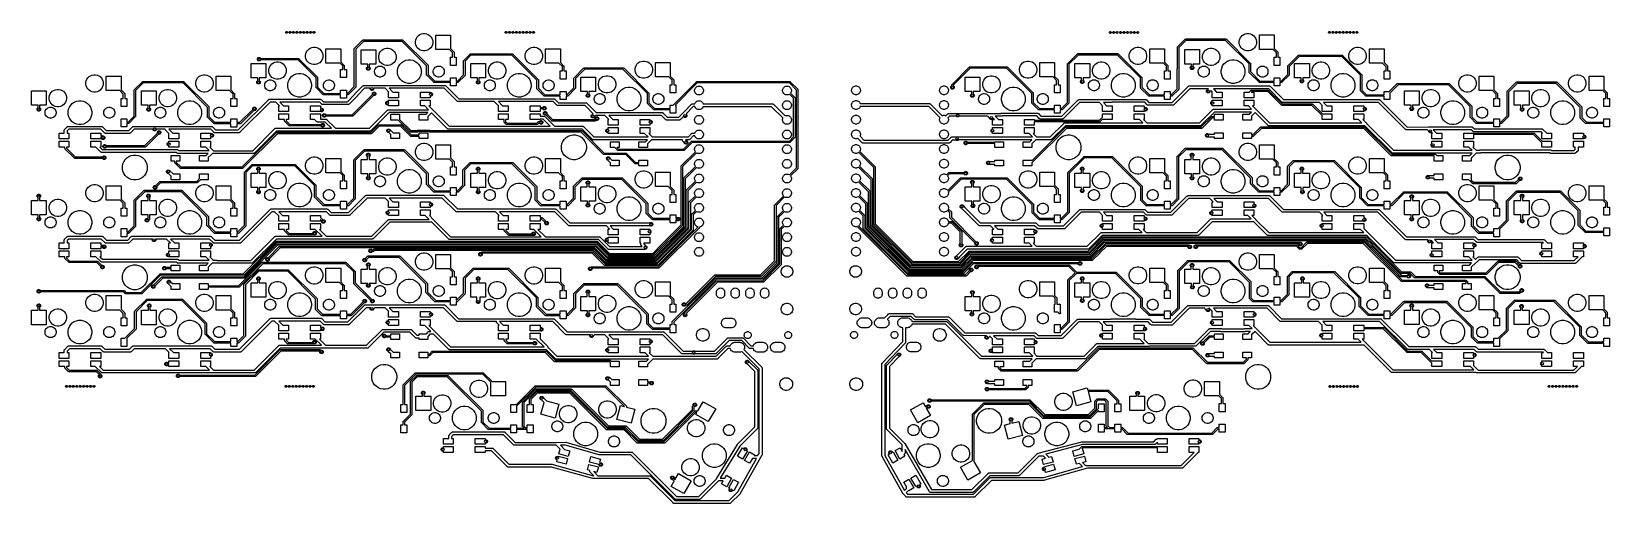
# Model space of a CAD drawing. Extents: x 0.5 to 11.2, y -4.1 to -0.9.
import ezdxf

# ---------------------------------------------------------------- set-up
doc = ezdxf.new("R2010")
doc.units = 0
doc.header["$MEASUREMENT"] = 0
doc.layers.add('BLACK', color=7, linetype='CONTINUOUS')

msp = doc.modelspace()

# ---------------------------------------------------------------- linework, layer by layer
at = {"layer": 'BLACK', "linetype": 'CONTINUOUS'}
for p, q in [((2.19338, -0.860403), (2.1936, -0.859262)), ((2.1936, -0.859262), (2.19405, -0.858187)), ((2.19405, -0.858187), (2.19469, -0.85722)), ((2.19469, -0.85722), (2.19552, -0.856397)), ((2.19552, -0.856397), (2.19648, -0.855751)), ((2.19648, -0.855751), (2.19756, -0.855306)), ((2.19756, -0.855306), (2.1987, -0.855079)), ((2.1987, -0.855079), (2.19986, -0.855079)), ((2.19986, -0.855079), (2.201, -0.855306)), ((2.201, -0.855306), (2.20208, -0.855751)), ((2.20208, -0.855751), (2.20305, -0.856397)), ((2.20305, -0.856397), (2.20387, -0.85722)), ((2.20387, -0.85722), (2.20451, -0.858187)), ((2.20451, -0.858187), (2.20496, -0.859262)), ((2.20496, -0.859262), (2.20519, -0.860403)), ((2.21675, -0.860403), (2.21698, -0.859262)), ((2.21698, -0.859262), (2.21742, -0.858187)), ((2.21742, -0.858187), (2.21807, -0.85722)), ((2.21807, -0.85722), (2.21889, -0.856397)), ((2.21889, -0.856397), (2.21986, -0.855751)), ((2.21986, -0.855751), (2.22093, -0.855306)), ((2.22093, -0.855306), (2.22208, -0.855079)), ((2.22208, -0.855079), (2.22324, -0.855079)), ((2.22324, -0.855079), (2.22438, -0.855306)), ((2.22438, -0.855306), (2.22545, -0.855751)), ((2.22545, -0.855751), (2.22642, -0.856397)), ((2.22642, -0.856397), (2.22724, -0.85722)), ((2.22724, -0.85722), (2.22789, -0.858187)), ((2.22789, -0.858187), (2.22834, -0.859262)), ((2.22834, -0.859262), (2.22856, -0.860403)), ((2.24013, -0.860403), (2.24035, -0.859262)), ((2.24035, -0.859262), (2.2408, -0.858187)), ((2.2408, -0.858187), (2.24145, -0.85722)), ((2.24145, -0.85722), (2.24227, -0.856397)), ((2.24227, -0.856397), (2.24324, -0.855751)), ((2.24324, -0.855751), (2.24431, -0.855306)), ((2.24431, -0.855306), (2.24545, -0.855079)), ((2.24545, -0.855079), (2.24662, -0.855079)), ((2.24662, -0.855079), (2.24776, -0.855306)), ((2.24776, -0.855306), (2.24883, -0.855751)), ((2.24883, -0.855751), (2.2498, -0.856397)), ((2.2498, -0.856397), (2.25062, -0.85722)), ((2.25062, -0.85722), (2.25127, -0.858187)), ((2.25127, -0.858187), (2.25171, -0.859262)), ((2.25171, -0.859262), (2.25194, -0.860403)), ((2.2635, -0.860403), (2.26373, -0.859262)), ((2.26373, -0.859262), (2.26418, -0.858187)), ((2.26418, -0.858187), (2.26482, -0.85722)), ((2.26482, -0.85722), (2.26564, -0.856397)), ((2.26564, -0.856397), (2.26661, -0.855751)), ((2.26661, -0.855751), (2.26769, -0.855306)), ((2.26769, -0.855306), (2.26883, -0.855079)), ((2.26883, -0.855079), (2.26999, -0.855079)), ((2.26999, -0.855079), (2.27113, -0.855306)), ((2.27113, -0.855306), (2.27221, -0.855751)), ((2.27221, -0.855751), (2.27317, -0.856397)), ((2.27317, -0.856397), (2.274, -0.85722)), ((2.274, -0.85722), (2.27464, -0.858187)), ((2.27464, -0.858187), (2.27509, -0.859262)), ((2.27509, -0.859262), (2.27531, -0.860403)), ((2.28688, -0.860403), (2.28711, -0.859262)), ((2.28711, -0.859262), (2.28755, -0.858187)), ((2.28755, -0.858187), (2.2882, -0.85722)), ((2.2882, -0.85722), (2.28902, -0.856397)), ((2.28902, -0.856397), (2.28999, -0.855751)), ((2.28999, -0.855751), (2.29106, -0.855306)), ((2.29106, -0.855306), (2.2922, -0.855079)), ((2.2922, -0.855079), (2.29337, -0.855079)), ((2.29337, -0.855079), (2.29451, -0.855306)), ((2.29451, -0.855306), (2.29558, -0.855751)), ((2.29558, -0.855751), (2.29655, -0.856397)), ((2.29655, -0.856397), (2.29737, -0.85722)), ((2.29737, -0.85722), (2.29802, -0.858187)), ((2.29802, -0.858187), (2.29846, -0.859262)), ((2.29846, -0.859262), (2.29869, -0.860403)), ((2.31026, -0.860403), (2.31048, -0.859262)), ((2.31048, -0.859262), (2.31093, -0.858187)), ((2.31093, -0.858187), (2.31157, -0.85722)), ((2.31157, -0.85722), (2.3124, -0.856397)), ((2.3124, -0.856397), (2.31336, -0.855751)), ((2.31336, -0.855751), (2.31444, -0.855306)), ((2.31444, -0.855306), (2.31558, -0.855079)), ((2.31558, -0.855079), (2.31674, -0.855079)), ((2.31674, -0.855079), (2.31788, -0.855306)), ((2.31788, -0.855306), (2.31896, -0.855751)), ((2.31896, -0.855751), (2.31993, -0.856397)), ((2.31993, -0.856397), (2.32075, -0.85722)), ((2.32075, -0.85722), (2.32139, -0.858187)), ((2.32139, -0.858187), (2.32184, -0.859262)), ((2.32184, -0.859262), (2.32207, -0.860403)), ((2.33363, -0.860403), (2.33386, -0.859262)), ((2.33386, -0.859262), (2.3343, -0.858187)), ((2.3343, -0.858187), (2.33495, -0.85722)), ((2.33495, -0.85722), (2.33577, -0.856397)), ((2.33577, -0.856397), (2.33674, -0.855751)), ((2.33674, -0.855751), (2.33781, -0.855306)), ((2.33781, -0.855306), (2.33896, -0.855079)), ((2.33896, -0.855079), (2.34012, -0.855079)), ((2.34012, -0.855079), (2.34126, -0.855306)), ((2.34126, -0.855306), (2.34233, -0.855751)), ((2.34233, -0.855751), (2.3433, -0.856397)), ((2.3433, -0.856397), (2.34412, -0.85722)), ((2.34412, -0.85722), (2.34477, -0.858187)), ((2.34477, -0.858187), (2.34522, -0.859262)), ((2.34522, -0.859262), (2.34544, -0.860403)), ((2.35701, -0.860403), (2.35723, -0.859262)), ((2.35723, -0.859262), (2.35768, -0.858187)), ((2.35768, -0.858187), (2.35833, -0.85722)), ((2.35833, -0.85722), (2.35915, -0.856397)), ((2.35915, -0.856397), (2.36012, -0.855751)), ((2.36012, -0.855751), (2.36119, -0.855306)), ((2.36119, -0.855306), (2.36233, -0.855079)), ((2.36233, -0.855079), (2.3635, -0.855079)), ((2.3635, -0.855079), (2.36464, -0.855306)), ((2.36464, -0.855306), (2.36571, -0.855751)), ((2.36571, -0.855751), (2.36668, -0.856397)), ((2.36668, -0.856397), (2.3675, -0.85722)), ((2.3675, -0.85722), (2.36815, -0.858187)), ((2.36815, -0.858187), (2.36859, -0.859262)), ((2.36859, -0.859262), (2.36882, -0.860403)), ((2.38038, -0.860403), (2.38061, -0.859262)), ((2.38061, -0.859262), (2.38106, -0.858187)), ((2.38106, -0.858187), (2.3817, -0.85722)), ((2.3817, -0.85722), (2.38252, -0.856397)), ((2.38252, -0.856397), (2.38349, -0.855751)), ((2.38349, -0.855751), (2.38457, -0.855306)), ((2.38457, -0.855306), (2.38571, -0.855079)), ((2.38571, -0.855079), (2.38687, -0.855079)), ((2.38687, -0.855079), (2.38801, -0.855306)), ((2.38801, -0.855306), (2.38909, -0.855751)), ((2.38909, -0.855751), (2.39005, -0.856397)), ((2.39005, -0.856397), (2.39088, -0.85722)), ((2.39088, -0.85722), (2.39152, -0.858187)), ((2.39152, -0.858187), (2.39197, -0.859262)), ((2.39197, -0.859262), (2.39219, -0.860403)), ((3.68829, -0.86056), (3.68851, -0.859419)), ((3.68851, -0.859419), (3.68896, -0.858344)), ((3.68896, -0.858344), (3.68961, -0.857377)), ((3.68961, -0.857377), (3.69043, -0.856555)), ((3.69043, -0.856555), (3.6914, -0.855908)), ((3.6914, -0.855908), (3.69247, -0.855463)), ((3.69247, -0.855463), (3.69361, -0.855236)), ((3.69361, -0.855236), (3.69477, -0.855236)), ((3.69477, -0.855236), (3.69592, -0.855463)), ((3.69592, -0.855463), (3.69699, -0.855908)), ((3.69699, -0.855908), (3.69796, -0.856555)), ((3.69796, -0.856555), (3.69878, -0.857377)), ((3.69878, -0.857377), (3.69943, -0.858344)), ((3.69943, -0.858344), (3.69987, -0.859419)), ((3.69987, -0.859419), (3.7001, -0.86056)), ((3.71166, -0.86056), (3.71189, -0.859419)), ((3.71189, -0.859419), (3.71234, -0.858344)), ((3.71234, -0.858344), (3.71298, -0.857377)), ((3.71298, -0.857377), (3.7138, -0.856555)), ((3.7138, -0.856555), (3.71477, -0.855908)), ((3.71477, -0.855908), (3.71585, -0.855463)), ((3.71585, -0.855463), (3.71699, -0.855236)), ((3.71699, -0.855236), (3.71815, -0.855236)), ((3.71815, -0.855236), (3.71929, -0.855463)), ((3.71929, -0.855463), (3.72037, -0.855908)), ((3.72037, -0.855908), (3.72133, -0.856555)), ((3.72133, -0.856555), (3.72216, -0.857377)), ((3.72216, -0.857377), (3.7228, -0.858344)), ((3.7228, -0.858344), (3.72325, -0.859419)), ((3.72325, -0.859419), (3.72347, -0.86056)), ((3.73504, -0.86056), (3.73527, -0.859419)), ((3.73527, -0.859419), (3.73571, -0.858344)), ((3.73571, -0.858344), (3.73636, -0.857377)), ((3.73636, -0.857377), (3.73718, -0.856555)), ((3.73718, -0.856555), (3.73815, -0.855908)), ((3.73815, -0.855908), (3.73922, -0.855463)), ((3.73922, -0.855463), (3.74036, -0.855236)), ((3.74036, -0.855236), (3.74153, -0.855236)), ((3.74153, -0.855236), (3.74267, -0.855463)), ((3.74267, -0.855463), (3.74374, -0.855908)), ((3.74374, -0.855908), (3.74471, -0.856555)), ((3.74471, -0.856555), (3.74553, -0.857377)), ((3.74553, -0.857377), (3.74618, -0.858344)), ((3.74618, -0.858344), (3.74662, -0.859419)), ((3.74662, -0.859419), (3.74685, -0.86056)), ((3.75842, -0.86056), (3.75864, -0.859419)), ((3.75864, -0.859419), (3.75909, -0.858344)), ((3.75909, -0.858344), (3.75973, -0.857377)), ((3.75973, -0.857377), (3.76056, -0.856555)), ((3.76056, -0.856555), (3.76152, -0.855908)), ((3.76152, -0.855908), (3.7626, -0.855463)), ((3.7626, -0.855463), (3.76374, -0.855236)), ((3.76374, -0.855236), (3.7649, -0.855236)), ((3.7649, -0.855236), (3.76604, -0.855463)), ((3.76604, -0.855463), (3.76712, -0.855908)), ((3.76712, -0.855908), (3.76809, -0.856555)), ((3.76809, -0.856555), (3.76891, -0.857377)), ((3.76891, -0.857377), (3.76955, -0.858344)), ((3.76955, -0.858344), (3.77, -0.859419)), ((3.77, -0.859419), (3.77023, -0.86056)), ((3.78179, -0.86056), (3.78202, -0.859419)), ((3.78202, -0.859419), (3.78246, -0.858344)), ((3.78246, -0.858344), (3.78311, -0.857377)), ((3.78311, -0.857377), (3.78393, -0.856555)), ((3.78393, -0.856555), (3.7849, -0.855908)), ((3.7849, -0.855908), (3.78597, -0.855463)), ((3.78597, -0.855463), (3.78712, -0.855236)), ((3.78712, -0.855236), (3.78828, -0.855236)), ((3.78828, -0.855236), (3.78942, -0.855463)), ((3.78942, -0.855463), (3.79049, -0.855908)), ((3.79049, -0.855908), (3.79146, -0.856555)), ((3.79146, -0.856555), (3.79228, -0.857377)), ((3.79228, -0.857377), (3.79293, -0.858344)), ((3.79293, -0.858344), (3.79338, -0.859419)), ((3.79338, -0.859419), (3.7936, -0.86056)), ((3.80517, -0.86056), (3.80539, -0.859419)), ((3.80539, -0.859419), (3.80584, -0.858344)), ((3.80584, -0.858344), (3.80649, -0.857377)), ((3.80649, -0.857377), (3.80731, -0.856555)), ((3.80731, -0.856555), (3.80828, -0.855908)), ((3.80828, -0.855908), (3.80935, -0.855463)), ((3.80935, -0.855463), (3.81049, -0.855236)), ((3.81049, -0.855236), (3.81165, -0.855236)), ((3.81165, -0.855236), (3.8128, -0.855463)), ((3.8128, -0.855463), (3.81387, -0.855908)), ((3.81387, -0.855908), (3.81484, -0.856555)), ((3.81484, -0.856555), (3.81566, -0.857377)), ((3.81566, -0.857377), (3.81631, -0.858344)), ((3.81631, -0.858344), (3.81675, -0.859419)), ((3.81675, -0.859419), (3.81698, -0.86056)), ((3.82854, -0.86056), (3.82877, -0.859419)), ((3.82877, -0.859419), (3.82922, -0.858344)), ((3.82922, -0.858344), (3.82986, -0.857377)), ((3.82986, -0.857377), (3.83068, -0.856555)), ((3.83068, -0.856555), (3.83165, -0.855908)), ((3.83165, -0.855908), (3.83273, -0.855463)), ((3.83273, -0.855463), (3.83387, -0.855236)), ((3.83387, -0.855236), (3.83503, -0.855236)), ((3.83503, -0.855236), (3.83617, -0.855463)), ((3.83617, -0.855463), (3.83725, -0.855908)), ((3.83725, -0.855908), (3.83821, -0.856555)), ((3.83821, -0.856555), (3.83904, -0.857377)), ((3.83904, -0.857377), (3.83968, -0.858344)), ((3.83968, -0.858344), (3.84013, -0.859419)), ((3.84013, -0.859419), (3.84035, -0.86056)), ((3.85192, -0.86056), (3.85215, -0.859419)), ((3.85215, -0.859419), (3.85259, -0.858344)), ((3.85259, -0.858344), (3.85324, -0.857377)), ((3.85324, -0.857377), (3.85406, -0.856555)), ((3.85406, -0.856555), (3.85503, -0.855908)), ((3.85503, -0.855908), (3.8561, -0.855463)), ((3.8561, -0.855463), (3.85724, -0.855236)), ((3.85724, -0.855236), (3.85841, -0.855236)), ((3.85841, -0.855236), (3.85955, -0.855463)), ((3.85955, -0.855463), (3.86062, -0.855908)), ((3.86062, -0.855908), (3.86159, -0.856555)), ((3.86159, -0.856555), (3.86241, -0.857377)), ((3.86241, -0.857377), (3.86306, -0.858344)), ((3.86306, -0.858344), (3.8635, -0.859419)), ((3.8635, -0.859419), (3.86373, -0.86056)), ((3.8753, -0.86056), (3.87552, -0.859419)), ((3.87552, -0.859419), (3.87597, -0.858344)), ((3.87597, -0.858344), (3.87661, -0.857377)), ((3.87661, -0.857377), (3.87744, -0.856555)), ((3.87744, -0.856555), (3.8784, -0.855908)), ((3.8784, -0.855908), (3.87948, -0.855463)), ((3.87948, -0.855463), (3.88062, -0.855236)), ((3.88062, -0.855236), (3.88178, -0.855236)), ((3.88178, -0.855236), (3.88292, -0.855463)), ((3.88292, -0.855463), (3.884, -0.855908)), ((3.884, -0.855908), (3.88497, -0.856555)), ((3.88497, -0.856555), (3.88579, -0.857377)), ((3.88579, -0.857377), (3.88643, -0.858344)), ((3.88643, -0.858344), (3.88688, -0.859419)), ((3.88688, -0.859419), (3.88711, -0.86056)), ((7.80387, -0.859892), (7.80431, -0.858817)), ((7.80431, -0.858817), (7.80496, -0.85785)), ((7.80496, -0.85785), (7.80578, -0.857027)), ((7.80578, -0.857027), (7.80675, -0.856381)), ((7.80675, -0.856381), (7.80782, -0.855936)), ((7.80782, -0.855936), (7.80897, -0.855709)), ((7.80897, -0.855709), (7.81013, -0.855709)), ((7.81013, -0.855709), (7.81127, -0.855936)), ((7.81127, -0.855936), (7.81234, -0.856381)), ((7.81234, -0.856381), (7.81331, -0.857027)), ((7.81331, -0.857027), (7.81413, -0.85785)), ((7.81413, -0.85785), (7.81478, -0.858817)), ((7.81478, -0.858817), (7.81523, -0.859892)), ((7.82724, -0.859892), (7.82769, -0.858817)), ((7.82769, -0.858817), (7.82834, -0.85785)), ((7.82834, -0.85785), (7.82916, -0.857027)), ((7.82916, -0.857027), (7.83013, -0.856381)), ((7.83013, -0.856381), (7.8312, -0.855936)), ((7.8312, -0.855936), (7.83234, -0.855709)), ((7.83234, -0.855709), (7.8335, -0.855709)), ((7.8335, -0.855709), (7.83465, -0.855936)), ((7.83465, -0.855936), (7.83572, -0.856381)), ((7.83572, -0.856381), (7.83669, -0.857027)), ((7.83669, -0.857027), (7.83751, -0.85785)), ((7.83751, -0.85785), (7.83816, -0.858817)), ((7.83816, -0.858817), (7.8386, -0.859892)), ((7.85062, -0.859892), (7.85107, -0.858817)), ((7.85107, -0.858817), (7.85171, -0.85785)), ((7.85171, -0.85785), (7.85253, -0.857027)), ((7.85253, -0.857027), (7.8535, -0.856381)), ((7.8535, -0.856381), (7.85458, -0.855936)), ((7.85458, -0.855936), (7.85572, -0.855709)), ((7.85572, -0.855709), (7.85688, -0.855709)), ((7.85688, -0.855709), (7.85802, -0.855936)), ((7.85802, -0.855936), (7.8591, -0.856381)), ((7.8591, -0.856381), (7.86006, -0.857027)), ((7.86006, -0.857027), (7.86089, -0.85785)), ((7.86089, -0.85785), (7.86153, -0.858817)), ((7.86153, -0.858817), (7.86198, -0.859892)), ((7.874, -0.859892), (7.87444, -0.858817)), ((7.87444, -0.858817), (7.87509, -0.85785)), ((7.87509, -0.85785), (7.87591, -0.857027)), ((7.87591, -0.857027), (7.87688, -0.856381)), ((7.87688, -0.856381), (7.87795, -0.855936)), ((7.87795, -0.855936), (7.87909, -0.855709)), ((7.87909, -0.855709), (7.88026, -0.855709)), ((7.88026, -0.855709), (7.8814, -0.855936)), ((7.8814, -0.855936), (7.88247, -0.856381)), ((7.88247, -0.856381), (7.88344, -0.857027)), ((7.88344, -0.857027), (7.88426, -0.85785)), ((7.88426, -0.85785), (7.88491, -0.858817)), ((7.88491, -0.858817), (7.88535, -0.859892)), ((7.89737, -0.859892), (7.89782, -0.858817)), ((7.89782, -0.858817), (7.89846, -0.85785)), ((7.89846, -0.85785), (7.89929, -0.857027)), ((7.89929, -0.857027), (7.90025, -0.856381)), ((7.90025, -0.856381), (7.90133, -0.855936)), ((7.90133, -0.855936), (7.90247, -0.855709)), ((7.90247, -0.855709), (7.90363, -0.855709)), ((7.90363, -0.855709), (7.90477, -0.855936)), ((7.90477, -0.855936), (7.90585, -0.856381)), ((7.90585, -0.856381), (7.90682, -0.857027)), ((7.90682, -0.857027), (7.90764, -0.85785)), ((7.90764, -0.85785), (7.90828, -0.858817)), ((7.90828, -0.858817), (7.90873, -0.859892)), ((7.92075, -0.859892), (7.92119, -0.858817)), ((7.92119, -0.858817), (7.92184, -0.85785)), ((7.92184, -0.85785), (7.92266, -0.857027)), ((7.92266, -0.857027), (7.92363, -0.856381)), ((7.92363, -0.856381), (7.9247, -0.855936)), ((7.9247, -0.855936), (7.92585, -0.855709)), ((7.92585, -0.855709), (7.92701, -0.855709)), ((7.92701, -0.855709), (7.92815, -0.855936)), ((7.92815, -0.855936), (7.92922, -0.856381)), ((7.92922, -0.856381), (7.93019, -0.857027)), ((7.93019, -0.857027), (7.93101, -0.85785)), ((7.93101, -0.85785), (7.93166, -0.858817)), ((7.93166, -0.858817), (7.93211, -0.859892)), ((7.94412, -0.859892), (7.94457, -0.858817)), ((7.94457, -0.858817), (7.94522, -0.85785)), ((7.94522, -0.85785), (7.94604, -0.857027)), ((7.94604, -0.857027), (7.94701, -0.856381)), ((7.94701, -0.856381), (7.94808, -0.855936)), ((7.94808, -0.855936), (7.94922, -0.855709)), ((7.94922, -0.855709), (7.95038, -0.855709)), ((7.95038, -0.855709), (7.95153, -0.855936)), ((7.95153, -0.855936), (7.9526, -0.856381)), ((7.9526, -0.856381), (7.95357, -0.857027)), ((7.95357, -0.857027), (7.95439, -0.85785)), ((7.95439, -0.85785), (7.95504, -0.858817)), ((7.95504, -0.858817), (7.95548, -0.859892)), ((7.9675, -0.859892), (7.96795, -0.858817)), ((7.96795, -0.858817), (7.96859, -0.85785)), ((7.96859, -0.85785), (7.96941, -0.857027)), ((7.96941, -0.857027), (7.97038, -0.856381)), ((7.97038, -0.856381), (7.97146, -0.855936)), ((7.97146, -0.855936), (7.9726, -0.855709)), ((7.9726, -0.855709), (7.97376, -0.855709)), ((7.97376, -0.855709), (7.9749, -0.855936)), ((7.9749, -0.855936), (7.97598, -0.856381)), ((7.97598, -0.856381), (7.97694, -0.857027)), ((7.97694, -0.857027), (7.97777, -0.85785)), ((7.97777, -0.85785), (7.97841, -0.858817)), ((7.97841, -0.858817), (7.97886, -0.859892)), ((7.99088, -0.859892), (7.99132, -0.858817)), ((7.99132, -0.858817), (7.99197, -0.85785)), ((7.99197, -0.85785), (7.99279, -0.857027)), ((7.99279, -0.857027), (7.99376, -0.856381)), ((7.99376, -0.856381), (7.99483, -0.855936)), ((7.99483, -0.855936), (7.99597, -0.855709)), ((7.99597, -0.855709), (7.99714, -0.855709)), ((7.99714, -0.855709), (7.99828, -0.855936)), ((7.99828, -0.855936), (7.99935, -0.856381)), ((7.99935, -0.856381), (8.00032, -0.857027)), ((8.00032, -0.857027), (8.00114, -0.85785)), ((8.00114, -0.85785), (8.00179, -0.858817)), ((8.00179, -0.858817), (8.00223, -0.859892)), ((9.29624, -0.860442), (9.29647, -0.859301)), ((9.29647, -0.859301), (9.29691, -0.858226)), ((9.29691, -0.858226), (9.29756, -0.857259)), ((9.29756, -0.857259), (9.29838, -0.856436)), ((9.29838, -0.856436), (9.29935, -0.85579)), ((9.29935, -0.85579), (9.30042, -0.855345)), ((9.30042, -0.855345), (9.30156, -0.855118)), ((9.30156, -0.855118), (9.30273, -0.855118)), ((9.30273, -0.855118), (9.30387, -0.855345)), ((9.30387, -0.855345), (9.30494, -0.85579)), ((9.30494, -0.85579), (9.30591, -0.856436)), ((9.30591, -0.856436), (9.30673, -0.857259)), ((9.30673, -0.857259), (9.30738, -0.858226)), ((9.30738, -0.858226), (9.30782, -0.859301)), ((9.30782, -0.859301), (9.30805, -0.860442)), ((9.31962, -0.860442), (9.31984, -0.859301)), ((9.31984, -0.859301), (9.32029, -0.858226)), ((9.32029, -0.858226), (9.32093, -0.857259)), ((9.32093, -0.857259), (9.32176, -0.856436)), ((9.32176, -0.856436), (9.32272, -0.85579)), ((9.32272, -0.85579), (9.3238, -0.855345)), ((9.3238, -0.855345), (9.32494, -0.855118)), ((9.32494, -0.855118), (9.3261, -0.855118)), ((9.3261, -0.855118), (9.32724, -0.855345)), ((9.32724, -0.855345), (9.32832, -0.85579)), ((9.32832, -0.85579), (9.32929, -0.856436)), ((9.32929, -0.856436), (9.33011, -0.857259)), ((9.33011, -0.857259), (9.33076, -0.858226)), ((9.33076, -0.858226), (9.3312, -0.859301)), ((9.3312, -0.859301), (9.33143, -0.860442)), ((9.34299, -0.860442), (9.34322, -0.859301)), ((9.34322, -0.859301), (9.34366, -0.858226)), ((9.34366, -0.858226), (9.34431, -0.857259)), ((9.34431, -0.857259), (9.34513, -0.856436)), ((9.34513, -0.856436), (9.3461, -0.85579)), ((9.3461, -0.85579), (9.34718, -0.855345)), ((9.34718, -0.855345), (9.34832, -0.855118)), ((9.34832, -0.855118), (9.34948, -0.855118)), ((9.34948, -0.855118), (9.35062, -0.855345)), ((9.35062, -0.855345), (9.35169, -0.85579)), ((9.35169, -0.85579), (9.35266, -0.856436)), ((9.35266, -0.856436), (9.35348, -0.857259)), ((9.35348, -0.857259), (9.35413, -0.858226)), ((9.35413, -0.858226), (9.35458, -0.859301)), ((9.35458, -0.859301), (9.3548, -0.860442)), ((9.36637, -0.860442), (9.3666, -0.859301)), ((9.3666, -0.859301), (9.36704, -0.858226)), ((9.36704, -0.858226), (9.36769, -0.857259)), ((9.36769, -0.857259), (9.36851, -0.856436)), ((9.36851, -0.856436), (9.36948, -0.85579)), ((9.36948, -0.85579), (9.37055, -0.855345)), ((9.37055, -0.855345), (9.37169, -0.855118)), ((9.37169, -0.855118), (9.37286, -0.855118)), ((9.37286, -0.855118), (9.374, -0.855345)), ((9.374, -0.855345), (9.37507, -0.85579)), ((9.37507, -0.85579), (9.37604, -0.856436)), ((9.37604, -0.856436), (9.37686, -0.857259)), ((9.37686, -0.857259), (9.37751, -0.858226)), ((9.37751, -0.858226), (9.37795, -0.859301)), ((9.37795, -0.859301), (9.37818, -0.860442)), ((9.38974, -0.860442), (9.38997, -0.859301)), ((9.38997, -0.859301), (9.39042, -0.858226)), ((9.39042, -0.858226), (9.39106, -0.857259)), ((9.39106, -0.857259), (9.39189, -0.856436)), ((9.39189, -0.856436), (9.39285, -0.85579)), ((9.39285, -0.85579), (9.39393, -0.855345)), ((9.39393, -0.855345), (9.39507, -0.855118)), ((9.39507, -0.855118), (9.39623, -0.855118)), ((9.39623, -0.855118), (9.39737, -0.855345)), ((9.39737, -0.855345), (9.39845, -0.85579)), ((9.39845, -0.85579), (9.39941, -0.856436)), ((9.39941, -0.856436), (9.40024, -0.857259)), ((9.40024, -0.857259), (9.40088, -0.858226)), ((9.40088, -0.858226), (9.40133, -0.859301)), ((9.40133, -0.859301), (9.40156, -0.860442)), ((9.41312, -0.860442), (9.41335, -0.859301)), ((9.41335, -0.859301), (9.41379, -0.858226)), ((9.41379, -0.858226), (9.41444, -0.857259)), ((9.41444, -0.857259), (9.41526, -0.856436)), ((9.41526, -0.856436), (9.41623, -0.85579)), ((9.41623, -0.85579), (9.4173, -0.855345)), ((9.4173, -0.855345), (9.41844, -0.855118)), ((9.41844, -0.855118), (9.41961, -0.855118)), ((9.41961, -0.855118), (9.42075, -0.855345)), ((9.42075, -0.855345), (9.42182, -0.85579)), ((9.42182, -0.85579), (9.42279, -0.856436)), ((9.42279, -0.856436), (9.42361, -0.857259)), ((9.42361, -0.857259), (9.42426, -0.858226)), ((9.42426, -0.858226), (9.4247, -0.859301)), ((9.4247, -0.859301), (9.42493, -0.860442)), ((9.4365, -0.860442), (9.43672, -0.859301)), ((9.43672, -0.859301), (9.43717, -0.858226)), ((9.43717, -0.858226), (9.43781, -0.857259)), ((9.43781, -0.857259), (9.43864, -0.856436)), ((9.43864, -0.856436), (9.4396, -0.85579)), ((9.4396, -0.85579), (9.44068, -0.855345)), ((9.44068, -0.855345), (9.44182, -0.855118)), ((9.44182, -0.855118), (9.44298, -0.855118)), ((9.44298, -0.855118), (9.44412, -0.855345)), ((9.44412, -0.855345), (9.4452, -0.85579)), ((9.4452, -0.85579), (9.44617, -0.856436)), ((9.44617, -0.856436), (9.44699, -0.857259)), ((9.44699, -0.857259), (9.44763, -0.858226)), ((9.44763, -0.858226), (9.44808, -0.859301)), ((9.44808, -0.859301), (9.44831, -0.860442)), ((9.45987, -0.860442), (9.4601, -0.859301)), ((9.4601, -0.859301), (9.46054, -0.858226)), ((9.46054, -0.858226), (9.46119, -0.857259)), ((9.46119, -0.857259), (9.46201, -0.856436)), ((9.46201, -0.856436), (9.46298, -0.85579)), ((9.46298, -0.85579), (9.46406, -0.855345)), ((9.46406, -0.855345), (9.4652, -0.855118)), ((9.4652, -0.855118), (9.46636, -0.855118)), ((9.46636, -0.855118), (9.4675, -0.855345)), ((9.4675, -0.855345), (9.46857, -0.85579)), ((9.46857, -0.85579), (9.46954, -0.856436)), ((9.46954, -0.856436), (9.47036, -0.857259)), ((9.47036, -0.857259), (9.47101, -0.858226)), ((9.47101, -0.858226), (9.47146, -0.859301)), ((9.47146, -0.859301), (9.47168, -0.860442)), ((9.48325, -0.860442), (9.48347, -0.859301)), ((9.48347, -0.859301), (9.48392, -0.858226)), ((9.48392, -0.858226), (9.48457, -0.857259)), ((9.48457, -0.857259), (9.48539, -0.856436)), ((9.48539, -0.856436), (9.48636, -0.85579)), ((9.48636, -0.85579), (9.48743, -0.855345)), ((9.48743, -0.855345), (9.48857, -0.855118)), ((9.48857, -0.855118), (9.48974, -0.855118)), ((9.48974, -0.855118), (9.49088, -0.855345)), ((9.49088, -0.855345), (9.49195, -0.85579)), ((9.49195, -0.85579), (9.49292, -0.856436)), ((9.49292, -0.856436), (9.49374, -0.857259)), ((9.49374, -0.857259), (9.49439, -0.858226)), ((9.49439, -0.858226), (9.49483, -0.859301)), ((9.49483, -0.859301), (9.49506, -0.860442)), ((2.19338, -0.861566), (2.19338, -0.860403)), ((2.1936, -0.862707), (2.19338, -0.861566)), ((2.19405, -0.863782), (2.1936, -0.862707)), ((2.19469, -0.864749), (2.19405, -0.863782)), ((2.19552, -0.865571), (2.19469, -0.864749)), ((2.19648, -0.866218), (2.19552, -0.865571)), ((2.19756, -0.866663), (2.19648, -0.866218)), ((2.1987, -0.86689), (2.19756, -0.866663)), ((2.19986, -0.86689), (2.1987, -0.86689)), ((2.201, -0.866663), (2.19986, -0.86689)), ((2.20208, -0.866218), (2.201, -0.866663)), ((2.20305, -0.865571), (2.20208, -0.866218)), ((2.20387, -0.864749), (2.20305, -0.865571)), ((2.20451, -0.863782), (2.20387, -0.864749)), ((2.20496, -0.862707), (2.20451, -0.863782)), ((2.20519, -0.861566), (2.20496, -0.862707)), ((2.20519, -0.860403), (2.20519, -0.861566)), ((2.21675, -0.861566), (2.21675, -0.860403)), ((2.21698, -0.862707), (2.21675, -0.861566)), ((2.21742, -0.863782), (2.21698, -0.862707)), ((2.21807, -0.864749), (2.21742, -0.863782)), ((2.21889, -0.865571), (2.21807, -0.864749)), ((2.21986, -0.866218), (2.21889, -0.865571)), ((2.22093, -0.866663), (2.21986, -0.866218)), ((2.22208, -0.86689), (2.22093, -0.866663)), ((2.22324, -0.86689), (2.22208, -0.86689)), ((2.22438, -0.866663), (2.22324, -0.86689)), ((2.22545, -0.866218), (2.22438, -0.866663)), ((2.22642, -0.865571), (2.22545, -0.866218)), ((2.22724, -0.864749), (2.22642, -0.865571)), ((2.22789, -0.863782), (2.22724, -0.864749)), ((2.22834, -0.862707), (2.22789, -0.863782)), ((2.22856, -0.861566), (2.22834, -0.862707)), ((2.22856, -0.860403), (2.22856, -0.861566)), ((2.24013, -0.861566), (2.24013, -0.860403)), ((2.24035, -0.862707), (2.24013, -0.861566)), ((2.2408, -0.863782), (2.24035, -0.862707)), ((2.24145, -0.864749), (2.2408, -0.863782)), ((2.24227, -0.865571), (2.24145, -0.864749)), ((2.24324, -0.866218), (2.24227, -0.865571)), ((2.24431, -0.866663), (2.24324, -0.866218)), ((2.24545, -0.86689), (2.24431, -0.866663)), ((2.24662, -0.86689), (2.24545, -0.86689)), ((2.24776, -0.866663), (2.24662, -0.86689)), ((2.24883, -0.866218), (2.24776, -0.866663)), ((2.2498, -0.865571), (2.24883, -0.866218)), ((2.25062, -0.864749), (2.2498, -0.865571)), ((2.25127, -0.863782), (2.25062, -0.864749)), ((2.25171, -0.862707), (2.25127, -0.863782)), ((2.25194, -0.861566), (2.25171, -0.862707)), ((2.25194, -0.860403), (2.25194, -0.861566)), ((2.2635, -0.861566), (2.2635, -0.860403)), ((2.26373, -0.862707), (2.2635, -0.861566)), ((2.26418, -0.863782), (2.26373, -0.862707)), ((2.26482, -0.864749), (2.26418, -0.863782)), ((2.26564, -0.865571), (2.26482, -0.864749)), ((2.26661, -0.866218), (2.26564, -0.865571)), ((2.26769, -0.866663), (2.26661, -0.866218)), ((2.26883, -0.86689), (2.26769, -0.866663)), ((2.26999, -0.86689), (2.26883, -0.86689)), ((2.27113, -0.866663), (2.26999, -0.86689)), ((2.27221, -0.866218), (2.27113, -0.866663)), ((2.27317, -0.865571), (2.27221, -0.866218)), ((2.274, -0.864749), (2.27317, -0.865571)), ((2.27464, -0.863782), (2.274, -0.864749)), ((2.27509, -0.862707), (2.27464, -0.863782)), ((2.27531, -0.861566), (2.27509, -0.862707)), ((2.27531, -0.860403), (2.27531, -0.861566)), ((2.28688, -0.861566), (2.28688, -0.860403)), ((2.28711, -0.862707), (2.28688, -0.861566)), ((2.28755, -0.863782), (2.28711, -0.862707)), ((2.2882, -0.864749), (2.28755, -0.863782)), ((2.28902, -0.865571), (2.2882, -0.864749)), ((2.28999, -0.866218), (2.28902, -0.865571)), ((2.29106, -0.866663), (2.28999, -0.866218)), ((2.2922, -0.86689), (2.29106, -0.866663)), ((2.29337, -0.86689), (2.2922, -0.86689)), ((2.29451, -0.866663), (2.29337, -0.86689)), ((2.29558, -0.866218), (2.29451, -0.866663)), ((2.29655, -0.865571), (2.29558, -0.866218)), ((2.29737, -0.864749), (2.29655, -0.865571)), ((2.29802, -0.863782), (2.29737, -0.864749)), ((2.29846, -0.862707), (2.29802, -0.863782)), ((2.29869, -0.861566), (2.29846, -0.862707)), ((2.29869, -0.860403), (2.29869, -0.861566)), ((2.31026, -0.861566), (2.31026, -0.860403)), ((2.31048, -0.862707), (2.31026, -0.861566)), ((2.31093, -0.863782), (2.31048, -0.862707)), ((2.31157, -0.864749), (2.31093, -0.863782)), ((2.3124, -0.865571), (2.31157, -0.864749)), ((2.31336, -0.866218), (2.3124, -0.865571)), ((2.31444, -0.866663), (2.31336, -0.866218)), ((2.31558, -0.86689), (2.31444, -0.866663)), ((2.31674, -0.86689), (2.31558, -0.86689)), ((2.31788, -0.866663), (2.31674, -0.86689)), ((2.31896, -0.866218), (2.31788, -0.866663)), ((2.31993, -0.865571), (2.31896, -0.866218)), ((2.32075, -0.864749), (2.31993, -0.865571)), ((2.32139, -0.863782), (2.32075, -0.864749)), ((2.32184, -0.862707), (2.32139, -0.863782)), ((2.32207, -0.861566), (2.32184, -0.862707)), ((2.32207, -0.860403), (2.32207, -0.861566)), ((2.33363, -0.861566), (2.33363, -0.860403)), ((2.33386, -0.862707), (2.33363, -0.861566)), ((2.3343, -0.863782), (2.33386, -0.862707)), ((2.33495, -0.864749), (2.3343, -0.863782)), ((2.33577, -0.865571), (2.33495, -0.864749)), ((2.33674, -0.866218), (2.33577, -0.865571)), ((2.33781, -0.866663), (2.33674, -0.866218)), ((2.33896, -0.86689), (2.33781, -0.866663)), ((2.34012, -0.86689), (2.33896, -0.86689)), ((2.34126, -0.866663), (2.34012, -0.86689)), ((2.34233, -0.866218), (2.34126, -0.866663)), ((2.3433, -0.865571), (2.34233, -0.866218)), ((2.34412, -0.864749), (2.3433, -0.865571)), ((2.34477, -0.863782), (2.34412, -0.864749)), ((2.34522, -0.862707), (2.34477, -0.863782)), ((2.34544, -0.861566), (2.34522, -0.862707)), ((2.34544, -0.860403), (2.34544, -0.861566)), ((2.35701, -0.861566), (2.35701, -0.860403)), ((2.35723, -0.862707), (2.35701, -0.861566)), ((2.35768, -0.863782), (2.35723, -0.862707)), ((2.35833, -0.864749), (2.35768, -0.863782)), ((2.35915, -0.865571), (2.35833, -0.864749)), ((2.36012, -0.866218), (2.35915, -0.865571)), ((2.35972, -0.96932), (2.37047, -0.964868)), ((2.36119, -0.866663), (2.36012, -0.866218)), ((2.36233, -0.86689), (2.36119, -0.866663)), ((2.3635, -0.86689), (2.36233, -0.86689)), ((2.36464, -0.866663), (2.3635, -0.86689)), ((2.36571, -0.866218), (2.36464, -0.866663)), ((2.36668, -0.865571), (2.36571, -0.866218)), ((2.3675, -0.864749), (2.36668, -0.865571)), ((2.36815, -0.863782), (2.3675, -0.864749)), ((2.36859, -0.862707), (2.36815, -0.863782)), ((2.36882, -0.861566), (2.36859, -0.862707)), ((2.36882, -0.860403), (2.36882, -0.861566)), ((2.37047, -0.964868), (2.38188, -0.962598)), ((2.38038, -0.861566), (2.38038, -0.860403)), ((2.38061, -0.862707), (2.38038, -0.861566)), ((2.38106, -0.863782), (2.38061, -0.862707)), ((2.3817, -0.864749), (2.38106, -0.863782)), ((2.38252, -0.865571), (2.3817, -0.864749)), ((2.38188, -0.962598), (2.39351, -0.962598)), ((2.38349, -0.866218), (2.38252, -0.865571)), ((2.38457, -0.866663), (2.38349, -0.866218)), ((2.38571, -0.86689), (2.38457, -0.866663)), ((2.38687, -0.86689), (2.38571, -0.86689)), ((2.38801, -0.866663), (2.38687, -0.86689)), ((2.38909, -0.866218), (2.38801, -0.866663)), ((2.39005, -0.865571), (2.38909, -0.866218)), ((2.39088, -0.864749), (2.39005, -0.865571)), ((2.39152, -0.863782), (2.39088, -0.864749)), ((2.39197, -0.862707), (2.39152, -0.863782)), ((2.39219, -0.861566), (2.39197, -0.862707)), ((2.39219, -0.860403), (2.39219, -0.861566)), ((2.39351, -0.962598), (2.40492, -0.964868)), ((2.40492, -0.964868), (2.41567, -0.96932)), ((2.66234, -0.968987), (2.71712, -0.914211)), ((2.72281, -0.922441), (2.67057, -0.974676)), ((2.71712, -0.914211), (2.71727, -0.914023)), ((2.71727, -0.914023), (2.71746, -0.913869)), ((2.71746, -0.913869), (2.71802, -0.913408)), ((2.71802, -0.913408), (2.71888, -0.912951)), ((2.71888, -0.912951), (2.7198, -0.91267)), ((2.7198, -0.91267), (2.72053, -0.912598)), ((2.72053, -0.912598), (2.72077, -0.912575)), ((2.72053, -0.912598), (2.72053, -0.912598)), ((2.72077, -0.912575), (2.72101, -0.912598)), ((2.72101, -0.912598), (2.98824, -0.912598)), ((2.98645, -0.922441), (2.72281, -0.922441)), ((3.15285, -1.08885), (2.98645, -0.922441)), ((2.98824, -0.912598), (2.98848, -0.912575)), ((2.98848, -0.912575), (2.98873, -0.912598)), ((2.98873, -0.912598), (2.98873, -0.912598)), ((2.98873, -0.912598), (2.98945, -0.91267)), ((2.98945, -0.91267), (2.99038, -0.912951)), ((2.99038, -0.912951), (2.99123, -0.913408)), ((2.99123, -0.913408), (2.99198, -0.914023)), ((2.99198, -0.914023), (2.99213, -0.914211)), ((2.99213, -0.914211), (3.16108, -1.08316)), ((3.07667, -0.922333), (3.07894, -0.910924)), ((3.07667, -0.933966), (3.07667, -0.922333)), ((3.07894, -0.945375), (3.07667, -0.933966)), ((3.07894, -0.910924), (3.08339, -0.900176)), ((3.08339, -0.956123), (3.07894, -0.945375)), ((3.08339, -0.900176), (3.08986, -0.890504)), ((3.08986, -0.965795), (3.08339, -0.956123)), ((3.08986, -0.890504), (3.09808, -0.882279)), ((3.09808, -0.974021), (3.08986, -0.965795)), ((3.09808, -0.882279), (3.10776, -0.875816)), ((3.10776, -0.875816), (3.1185, -0.871364)), ((3.1185, -0.871364), (3.12991, -0.869094)), ((3.12991, -0.869094), (3.14154, -0.869094)), ((3.14154, -0.869094), (3.15295, -0.871364)), ((3.15295, -0.871364), (3.1637, -0.875816)), ((3.1637, -0.875816), (3.17337, -0.882279)), ((3.17337, -0.882279), (3.1816, -0.890504)), ((3.1816, -0.965795), (3.17337, -0.974021)), ((3.1816, -0.890504), (3.18806, -0.900176)), ((3.18806, -0.956123), (3.1816, -0.965795)), ((3.18806, -0.900176), (3.19251, -0.910924)), ((3.19251, -0.945375), (3.18806, -0.956123)), ((3.19251, -0.910924), (3.19478, -0.922333)), ((3.19478, -0.933966), (3.19251, -0.945375)), ((3.19478, -0.922333), (3.19478, -0.933966)), ((3.21553, -0.977362), (3.21553, -0.878937)), ((3.21553, -0.878937), (3.31593, -0.878937)), ((3.31593, -0.878937), (3.31593, -0.970206)), ((3.68829, -0.861723), (3.68829, -0.86056)), ((3.68851, -0.862864), (3.68829, -0.861723)), ((3.68896, -0.863939), (3.68851, -0.862864)), ((3.68961, -0.864906), (3.68896, -0.863939)), ((3.69043, -0.865729), (3.68961, -0.864906)), ((3.6914, -0.866375), (3.69043, -0.865729)), ((3.69247, -0.86682), (3.6914, -0.866375)), ((3.69361, -0.867047), (3.69247, -0.86682)), ((3.69477, -0.867047), (3.69361, -0.867047)), ((3.69592, -0.86682), (3.69477, -0.867047)), ((3.69699, -0.866375), (3.69592, -0.86682)), ((3.69796, -0.865729), (3.69699, -0.866375)), ((3.69878, -0.864906), (3.69796, -0.865729)), ((3.69943, -0.863939), (3.69878, -0.864906)), ((3.69987, -0.862864), (3.69943, -0.863939)), ((3.7001, -0.861723), (3.69987, -0.862864)), ((3.7001, -0.86056), (3.7001, -0.861723)), ((3.71166, -0.861723), (3.71166, -0.86056)), ((3.71189, -0.862864), (3.71166, -0.861723)), ((3.71234, -0.863939), (3.71189, -0.862864)), ((3.71298, -0.864906), (3.71234, -0.863939)), ((3.7138, -0.865729), (3.71298, -0.864906)), ((3.71477, -0.866375), (3.7138, -0.865729)), ((3.71585, -0.86682), (3.71477, -0.866375)), ((3.71699, -0.867047), (3.71585, -0.86682)), ((3.71815, -0.867047), (3.71699, -0.867047)), ((3.71929, -0.86682), (3.71815, -0.867047)), ((3.72037, -0.866375), (3.71929, -0.86682)), ((3.72133, -0.865729), (3.72037, -0.866375)), ((3.72216, -0.864906), (3.72133, -0.865729)), ((3.7228, -0.863939), (3.72216, -0.864906)), ((3.72325, -0.862864), (3.7228, -0.863939)), ((3.72347, -0.861723), (3.72325, -0.862864)), ((3.72347, -0.86056), (3.72347, -0.861723)), ((3.73504, -0.861723), (3.73504, -0.86056)), ((3.73527, -0.862864), (3.73504, -0.861723)), ((3.73571, -0.863939), (3.73527, -0.862864)), ((3.73636, -0.864906), (3.73571, -0.863939)), ((3.73718, -0.865729), (3.73636, -0.864906)), ((3.73815, -0.866375), (3.73718, -0.865729)), ((3.73922, -0.86682), (3.73815, -0.866375)), ((3.74036, -0.867047), (3.73922, -0.86682)), ((3.74153, -0.867047), (3.74036, -0.867047)), ((3.74267, -0.86682), (3.74153, -0.867047)), ((3.74374, -0.866375), (3.74267, -0.86682)), ((3.74471, -0.865729), (3.74374, -0.866375)), ((3.74553, -0.864906), (3.74471, -0.865729)), ((3.74618, -0.863939), (3.74553, -0.864906)), ((3.74662, -0.862864), (3.74618, -0.863939)), ((3.74685, -0.861723), (3.74662, -0.862864)), ((3.74685, -0.86056), (3.74685, -0.861723)), ((3.75842, -0.861723), (3.75842, -0.86056)), ((3.75864, -0.862864), (3.75842, -0.861723)), ((3.75909, -0.863939), (3.75864, -0.862864)), ((3.75973, -0.864906), (3.75909, -0.863939)), ((3.76056, -0.865729), (3.75973, -0.864906)), ((3.76152, -0.866375), (3.76056, -0.865729)), ((3.7626, -0.86682), (3.76152, -0.866375)), ((3.76374, -0.867047), (3.7626, -0.86682)), ((3.7649, -0.867047), (3.76374, -0.867047)), ((3.76604, -0.86682), (3.7649, -0.867047)), ((3.76712, -0.866375), (3.76604, -0.86682)), ((3.76809, -0.865729), (3.76712, -0.866375)), ((3.76891, -0.864906), (3.76809, -0.865729)), ((3.76955, -0.863939), (3.76891, -0.864906)), ((3.77, -0.862864), (3.76955, -0.863939)), ((3.77023, -0.861723), (3.77, -0.862864)), ((3.77023, -0.86056), (3.77023, -0.861723)), ((3.78179, -0.861723), (3.78179, -0.86056)), ((3.78202, -0.862864), (3.78179, -0.861723)), ((3.78246, -0.863939), (3.78202, -0.862864)), ((3.78311, -0.864906), (3.78246, -0.863939)), ((3.78393, -0.865729), (3.78311, -0.864906)), ((3.7849, -0.866375), (3.78393, -0.865729)), ((3.78597, -0.86682), (3.7849, -0.866375)), ((3.78712, -0.867047), (3.78597, -0.86682)), ((3.78828, -0.867047), (3.78712, -0.867047)), ((3.78942, -0.86682), (3.78828, -0.867047)), ((3.79049, -0.866375), (3.78942, -0.86682)), ((3.79146, -0.865729), (3.79049, -0.866375)), ((3.79228, -0.864906), (3.79146, -0.865729)), ((3.79293, -0.863939), (3.79228, -0.864906)), ((3.79338, -0.862864), (3.79293, -0.863939)), ((3.7936, -0.861723), (3.79338, -0.862864)), ((3.7936, -0.86056), (3.7936, -0.861723)), ((3.80517, -0.861723), (3.80517, -0.86056)), ((3.80539, -0.862864), (3.80517, -0.861723)), ((3.80584, -0.863939), (3.80539, -0.862864)), ((3.80649, -0.864906), (3.80584, -0.863939)), ((3.80731, -0.865729), (3.80649, -0.864906)), ((3.80828, -0.866375), (3.80731, -0.865729)), ((3.80935, -0.86682), (3.80828, -0.866375)), ((3.81049, -0.867047), (3.80935, -0.86682)), ((3.81165, -0.867047), (3.81049, -0.867047)), ((3.8128, -0.86682), (3.81165, -0.867047)), ((3.81387, -0.866375), (3.8128, -0.86682)), ((3.81484, -0.865729), (3.81387, -0.866375)), ((3.81566, -0.864906), (3.81484, -0.865729)), ((3.81631, -0.863939), (3.81566, -0.864906)), ((3.81675, -0.862864), (3.81631, -0.863939)), ((3.81698, -0.861723), (3.81675, -0.862864)), ((3.81698, -0.86056), (3.81698, -0.861723)), ((3.82854, -0.861723), (3.82854, -0.86056)), ((3.82877, -0.862864), (3.82854, -0.861723)), ((3.82922, -0.863939), (3.82877, -0.862864)), ((3.82986, -0.864906), (3.82922, -0.863939)), ((3.83068, -0.865729), (3.82986, -0.864906)), ((3.83165, -0.866375), (3.83068, -0.865729)), ((3.83273, -0.86682), (3.83165, -0.866375)), ((3.83387, -0.867047), (3.83273, -0.86682)), ((3.83503, -0.867047), (3.83387, -0.867047)), ((3.83617, -0.86682), (3.83503, -0.867047)), ((3.83725, -0.866375), (3.83617, -0.86682)), ((3.83821, -0.865729), (3.83725, -0.866375)), ((3.83904, -0.864906), (3.83821, -0.865729)), ((3.83968, -0.863939), (3.83904, -0.864906)), ((3.84013, -0.862864), (3.83968, -0.863939)), ((3.84035, -0.861723), (3.84013, -0.862864)), ((3.84035, -0.86056), (3.84035, -0.861723)), ((3.85192, -0.861723), (3.85192, -0.86056)), ((3.85215, -0.862864), (3.85192, -0.861723)), ((3.85259, -0.863939), (3.85215, -0.862864)), ((3.85324, -0.864906), (3.85259, -0.863939)), ((3.85406, -0.865729), (3.85324, -0.864906)), ((3.85503, -0.866375), (3.85406, -0.865729)), ((3.8561, -0.86682), (3.85503, -0.866375)), ((3.85579, -0.96932), (3.86653, -0.964868)), ((3.85724, -0.867047), (3.8561, -0.86682)), ((3.85841, -0.867047), (3.85724, -0.867047)), ((3.85955, -0.86682), (3.85841, -0.867047)), ((3.86062, -0.866375), (3.85955, -0.86682)), ((3.86159, -0.865729), (3.86062, -0.866375)), ((3.86241, -0.864906), (3.86159, -0.865729)), ((3.86306, -0.863939), (3.86241, -0.864906)), ((3.8635, -0.862864), (3.86306, -0.863939)), ((3.86373, -0.861723), (3.8635, -0.862864)), ((3.86373, -0.86056), (3.86373, -0.861723)), ((3.86653, -0.964868), (3.87794, -0.962598)), ((3.8753, -0.861723), (3.8753, -0.86056)), ((3.87552, -0.862864), (3.8753, -0.861723)), ((3.87597, -0.863939), (3.87552, -0.862864)), ((3.87661, -0.864906), (3.87597, -0.863939)), ((3.87744, -0.865729), (3.87661, -0.864906)), ((3.8784, -0.866375), (3.87744, -0.865729)), ((3.87794, -0.962598), (3.88958, -0.962598)), ((3.87948, -0.86682), (3.8784, -0.866375)), ((3.88062, -0.867047), (3.87948, -0.86682)), ((3.88178, -0.867047), (3.88062, -0.867047)), ((3.88292, -0.86682), (3.88178, -0.867047)), ((3.884, -0.866375), (3.88292, -0.86682)), ((3.88497, -0.865729), (3.884, -0.866375)), ((3.88579, -0.864906), (3.88497, -0.865729)), ((3.88643, -0.863939), (3.88579, -0.864906)), ((3.88688, -0.862864), (3.88643, -0.863939)), ((3.88711, -0.861723), (3.88688, -0.862864)), ((3.88711, -0.86056), (3.88711, -0.861723)), ((3.88958, -0.962598), (3.90099, -0.964868)), ((3.90099, -0.964868), (3.91173, -0.96932)), ((7.80364, -0.861033), (7.80387, -0.859892)), ((7.80364, -0.862196), (7.80364, -0.861033)), ((7.80387, -0.863337), (7.80364, -0.862196)), ((7.80431, -0.864411), (7.80387, -0.863337)), ((7.80496, -0.865379), (7.80431, -0.864411)), ((7.80578, -0.866201), (7.80496, -0.865379)), ((7.80675, -0.866848), (7.80578, -0.866201)), ((7.80782, -0.867293), (7.80675, -0.866848)), ((7.80897, -0.86752), (7.80782, -0.867293)), ((7.81013, -0.86752), (7.80897, -0.86752)), ((7.81127, -0.867293), (7.81013, -0.86752)), ((7.81234, -0.866848), (7.81127, -0.867293)), ((7.81331, -0.866201), (7.81234, -0.866848)), ((7.81413, -0.865379), (7.81331, -0.866201)), ((7.81478, -0.864411), (7.81413, -0.865379)), ((7.81523, -0.863337), (7.81478, -0.864411)), ((7.81523, -0.859892), (7.81545, -0.861033)), ((7.81545, -0.862196), (7.81523, -0.863337)), ((7.81545, -0.861033), (7.81545, -0.862196)), ((7.82702, -0.861033), (7.82724, -0.859892)), ((7.82702, -0.862196), (7.82702, -0.861033)), ((7.82724, -0.863337), (7.82702, -0.862196)), ((7.82769, -0.864411), (7.82724, -0.863337)), ((7.82834, -0.865379), (7.82769, -0.864411)), ((7.82916, -0.866201), (7.82834, -0.865379)), ((7.83013, -0.866848), (7.82916, -0.866201)), ((7.8312, -0.867293), (7.83013, -0.866848)), ((7.83234, -0.86752), (7.8312, -0.867293)), ((7.8335, -0.86752), (7.83234, -0.86752)), ((7.83465, -0.867293), (7.8335, -0.86752)), ((7.83572, -0.866848), (7.83465, -0.867293)), ((7.83669, -0.866201), (7.83572, -0.866848)), ((7.83751, -0.865379), (7.83669, -0.866201)), ((7.83816, -0.864411), (7.83751, -0.865379)), ((7.8386, -0.863337), (7.83816, -0.864411)), ((7.8386, -0.859892), (7.83883, -0.861033)), ((7.83883, -0.862196), (7.8386, -0.863337)), ((7.83883, -0.861033), (7.83883, -0.862196)), ((7.85039, -0.861033), (7.85062, -0.859892)), ((7.85039, -0.862196), (7.85039, -0.861033)), ((7.85062, -0.863337), (7.85039, -0.862196)), ((7.85107, -0.864411), (7.85062, -0.863337)), ((7.85171, -0.865379), (7.85107, -0.864411)), ((7.85253, -0.866201), (7.85171, -0.865379)), ((7.8535, -0.866848), (7.85253, -0.866201)), ((7.85458, -0.867293), (7.8535, -0.866848)), ((7.85572, -0.86752), (7.85458, -0.867293)), ((7.85688, -0.86752), (7.85572, -0.86752)), ((7.85802, -0.867293), (7.85688, -0.86752)), ((7.8591, -0.866848), (7.85802, -0.867293)), ((7.86006, -0.866201), (7.8591, -0.866848)), ((7.86089, -0.865379), (7.86006, -0.866201)), ((7.86153, -0.864411), (7.86089, -0.865379)), ((7.86198, -0.863337), (7.86153, -0.864411)), ((7.86198, -0.859892), (7.8622, -0.861033)), ((7.8622, -0.862196), (7.86198, -0.863337)), ((7.8622, -0.861033), (7.8622, -0.862196)), ((7.87377, -0.861033), (7.874, -0.859892)), ((7.87377, -0.862196), (7.87377, -0.861033)), ((7.874, -0.863337), (7.87377, -0.862196)), ((7.87444, -0.864411), (7.874, -0.863337)), ((7.87509, -0.865379), (7.87444, -0.864411)), ((7.87591, -0.866201), (7.87509, -0.865379)), ((7.87688, -0.866848), (7.87591, -0.866201)), ((7.87795, -0.867293), (7.87688, -0.866848)), ((7.87909, -0.86752), (7.87795, -0.867293)), ((7.88026, -0.86752), (7.87909, -0.86752)), ((7.8814, -0.867293), (7.88026, -0.86752)), ((7.88247, -0.866848), (7.8814, -0.867293)), ((7.88344, -0.866201), (7.88247, -0.866848)), ((7.88426, -0.865379), (7.88344, -0.866201)), ((7.88491, -0.864411), (7.88426, -0.865379)), ((7.88535, -0.863337), (7.88491, -0.864411)), ((7.88535, -0.859892), (7.88558, -0.861033)), ((7.88558, -0.862196), (7.88535, -0.863337)), ((7.88558, -0.861033), (7.88558, -0.862196)), ((7.89715, -0.861033), (7.89737, -0.859892)), ((7.89715, -0.862196), (7.89715, -0.861033)), ((7.89737, -0.863337), (7.89715, -0.862196)), ((7.89782, -0.864411), (7.89737, -0.863337)), ((7.89846, -0.865379), (7.89782, -0.864411)), ((7.89929, -0.866201), (7.89846, -0.865379)), ((7.90025, -0.866848), (7.89929, -0.866201)), ((7.90133, -0.867293), (7.90025, -0.866848)), ((7.90247, -0.86752), (7.90133, -0.867293)), ((7.90363, -0.86752), (7.90247, -0.86752)), ((7.90477, -0.867293), (7.90363, -0.86752)), ((7.90585, -0.866848), (7.90477, -0.867293)), ((7.90682, -0.866201), (7.90585, -0.866848)), ((7.90764, -0.865379), (7.90682, -0.866201)), ((7.90828, -0.864411), (7.90764, -0.865379)), ((7.90873, -0.863337), (7.90828, -0.864411)), ((7.90873, -0.859892), (7.90896, -0.861033)), ((7.90896, -0.862196), (7.90873, -0.863337)), ((7.90896, -0.861033), (7.90896, -0.862196)), ((7.92052, -0.861033), (7.92075, -0.859892)), ((7.92052, -0.862196), (7.92052, -0.861033)), ((7.92075, -0.863337), (7.92052, -0.862196)), ((7.92119, -0.864411), (7.92075, -0.863337)), ((7.92184, -0.865379), (7.92119, -0.864411)), ((7.92266, -0.866201), (7.92184, -0.865379)), ((7.92363, -0.866848), (7.92266, -0.866201)), ((7.9247, -0.867293), (7.92363, -0.866848)), ((7.92585, -0.86752), (7.9247, -0.867293)), ((7.92701, -0.86752), (7.92585, -0.86752)), ((7.92815, -0.867293), (7.92701, -0.86752)), ((7.92922, -0.866848), (7.92815, -0.867293)), ((7.93019, -0.866201), (7.92922, -0.866848)), ((7.93101, -0.865379), (7.93019, -0.866201)), ((7.93166, -0.864411), (7.93101, -0.865379)), ((7.93211, -0.863337), (7.93166, -0.864411)), ((7.93211, -0.859892), (7.93233, -0.861033)), ((7.93233, -0.862196), (7.93211, -0.863337)), ((7.93233, -0.861033), (7.93233, -0.862196)), ((7.9439, -0.861033), (7.94412, -0.859892)), ((7.9439, -0.862196), (7.9439, -0.861033)), ((7.94412, -0.863337), (7.9439, -0.862196)), ((7.94457, -0.864411), (7.94412, -0.863337)), ((7.94522, -0.865379), (7.94457, -0.864411)), ((7.94604, -0.866201), (7.94522, -0.865379)), ((7.94701, -0.866848), (7.94604, -0.866201)), ((7.94808, -0.867293), (7.94701, -0.866848)), ((7.94922, -0.86752), (7.94808, -0.867293)), ((7.95038, -0.86752), (7.94922, -0.86752)), ((7.95153, -0.867293), (7.95038, -0.86752)), ((7.9526, -0.866848), (7.95153, -0.867293)), ((7.95357, -0.866201), (7.9526, -0.866848)), ((7.95439, -0.865379), (7.95357, -0.866201)), ((7.95504, -0.864411), (7.95439, -0.865379)), ((7.95548, -0.863337), (7.95504, -0.864411)), ((7.95548, -0.859892), (7.95571, -0.861033)), ((7.95571, -0.862196), (7.95548, -0.863337)), ((7.95571, -0.861033), (7.95571, -0.862196)), ((7.96727, -0.861033), (7.9675, -0.859892)), ((7.96727, -0.862196), (7.96727, -0.861033)), ((7.9675, -0.863337), (7.96727, -0.862196)), ((7.96795, -0.864411), (7.9675, -0.863337)), ((7.96859, -0.865379), (7.96795, -0.864411)), ((7.96941, -0.866201), (7.96859, -0.865379)), ((7.97038, -0.866848), (7.96941, -0.866201)), ((7.97024, -0.969123), (7.98098, -0.964671)), ((7.97146, -0.867293), (7.97038, -0.866848)), ((7.9726, -0.86752), (7.97146, -0.867293)), ((7.97376, -0.86752), (7.9726, -0.86752)), ((7.9749, -0.867293), (7.97376, -0.86752)), ((7.97598, -0.866848), (7.9749, -0.867293)), ((7.97694, -0.866201), (7.97598, -0.866848)), ((7.97777, -0.865379), (7.97694, -0.866201)), ((7.97841, -0.864411), (7.97777, -0.865379)), ((7.97886, -0.863337), (7.97841, -0.864411)), ((7.97886, -0.859892), (7.97908, -0.861033)), ((7.97908, -0.862196), (7.97886, -0.863337)), ((7.97908, -0.861033), (7.97908, -0.862196)), ((7.98098, -0.964671), (7.99239, -0.962402)), ((7.99065, -0.861033), (7.99088, -0.859892)), ((7.99065, -0.862196), (7.99065, -0.861033)), ((7.99088, -0.863337), (7.99065, -0.862196)), ((7.99132, -0.864411), (7.99088, -0.863337)), ((7.99197, -0.865379), (7.99132, -0.864411)), ((7.99279, -0.866201), (7.99197, -0.865379)), ((7.99239, -0.962402), (8.00403, -0.962402)), ((7.99376, -0.866848), (7.99279, -0.866201)), ((7.99483, -0.867293), (7.99376, -0.866848)), ((7.99597, -0.86752), (7.99483, -0.867293)), ((7.99714, -0.86752), (7.99597, -0.86752)), ((7.99828, -0.867293), (7.99714, -0.86752)), ((7.99935, -0.866848), (7.99828, -0.867293)), ((8.00032, -0.866201), (7.99935, -0.866848)), ((8.00114, -0.865379), (8.00032, -0.866201)), ((8.00179, -0.864411), (8.00114, -0.865379)), ((8.00223, -0.863337), (8.00179, -0.864411)), ((8.00223, -0.859892), (8.00246, -0.861033)), ((8.00246, -0.862196), (8.00223, -0.863337)), ((8.00246, -0.861033), (8.00246, -0.862196)), ((8.00403, -0.962402), (8.01543, -0.964671)), ((8.01543, -0.964671), (8.02618, -0.969123)), ((8.26661, -0.962008), (8.26671, -0.961043)), ((8.26663, -0.962249), (8.26661, -0.962008)), ((8.26663, -1.10723), (8.26663, -0.962249)), ((8.26671, -0.961043), (8.26699, -0.960116)), ((8.26699, -0.960116), (8.26744, -0.959261)), ((8.26744, -0.959261), (8.2679, -0.958699)), ((8.2679, -0.958699), (8.26806, -0.958511)), ((8.2679, -0.958699), (8.2679, -0.958699)), ((8.26806, -0.958511), (8.26825, -0.958357)), ((8.26825, -0.958357), (8.31909, -0.907517)), ((8.32477, -0.915748), (8.27648, -0.964046)), ((8.27648, -0.964046), (8.27648, -1.10901)), ((8.31909, -0.907517), (8.31924, -0.90733)), ((8.31924, -0.90733), (8.31943, -0.907176)), ((8.31943, -0.907176), (8.31999, -0.906715)), ((8.31943, -0.907176), (8.31943, -0.907176)), ((8.31999, -0.906715), (8.32084, -0.906258)), ((8.32084, -0.906258), (8.32177, -0.905977)), ((8.32177, -0.905977), (8.32249, -0.905906)), ((8.32249, -0.905906), (8.3225, -0.905906)), ((8.3225, -0.905906), (8.32274, -0.905882)), ((8.32274, -0.905882), (8.32298, -0.905906)), ((8.32298, -0.905906), (8.59612, -0.905906)), ((8.59432, -0.915748), (8.32477, -0.915748)), ((8.75443, -1.07586), (8.59432, -0.915748)), ((8.59612, -0.905906), (8.59636, -0.905882)), ((8.59636, -0.905882), (8.5966, -0.905906)), ((8.5966, -0.905906), (8.5966, -0.905906)), ((8.5966, -0.905906), (8.59732, -0.905977)), ((8.59732, -0.905977), (8.59825, -0.906258)), ((8.59825, -0.906258), (8.59911, -0.906715)), ((8.59911, -0.906715), (8.59985, -0.90733)), ((8.59985, -0.90733), (8.60001, -0.907518)), ((8.60001, -0.907518), (8.76266, -1.07017)), ((8.68719, -0.922136), (8.68945, -0.910727)), ((8.68719, -0.933769), (8.68719, -0.922136)), ((8.68945, -0.945179), (8.68719, -0.933769)), ((8.68945, -0.910727), (8.69391, -0.89998)), ((8.69391, -0.955926), (8.68945, -0.945179)), ((8.69391, -0.89998), (8.70037, -0.890307)), ((8.70037, -0.965598), (8.69391, -0.955926)), ((8.70037, -0.890307), (8.70859, -0.882082)), ((8.70859, -0.973824), (8.70037, -0.965598)), ((8.70859, -0.882082), (8.71827, -0.875619)), ((8.71827, -0.875619), (8.72901, -0.871167)), ((8.72901, -0.871167), (8.74042, -0.868898)), ((8.74042, -0.868898), (8.75206, -0.868898)), ((8.75206, -0.868898), (8.76347, -0.871167)), ((8.76347, -0.871167), (8.77421, -0.875619)), ((8.77421, -0.875619), (8.78389, -0.882082)), ((8.78389, -0.882082), (8.79211, -0.890307)), ((8.79211, -0.965598), (8.78389, -0.973824)), ((8.79211, -0.890307), (8.79857, -0.89998)), ((8.79857, -0.955926), (8.79211, -0.965598)), ((8.79857, -0.89998), (8.80303, -0.910727)), ((8.80303, -0.945179), (8.79857, -0.955926)), ((8.80303, -0.910727), (8.8053, -0.922136)), ((8.8053, -0.933769), (8.80303, -0.945179)), ((8.8053, -0.922136), (8.8053, -0.933769)), ((8.82604, -0.977165), (8.82604, -0.87874)), ((8.82604, -0.87874), (8.92644, -0.87874)), ((8.92644, -0.87874), (8.92644, -0.971269)), ((9.29624, -0.861605), (9.29624, -0.860442)), ((9.29647, -0.862746), (9.29624, -0.861605)), ((9.29691, -0.863821), (9.29647, -0.862746)), ((9.29756, -0.864788), (9.29691, -0.863821)), ((9.29838, -0.865611), (9.29756, -0.864788)), ((9.29935, -0.866257), (9.29838, -0.865611)), ((9.30042, -0.866702), (9.29935, -0.866257)), ((9.30156, -0.866929), (9.30042, -0.866702)), ((9.30273, -0.866929), (9.30156, -0.866929)), ((9.30387, -0.866702), (9.30273, -0.866929)), ((9.30494, -0.866257), (9.30387, -0.866702)), ((9.30591, -0.865611), (9.30494, -0.866257)), ((9.30673, -0.864788), (9.30591, -0.865611)), ((9.30738, -0.863821), (9.30673, -0.864788)), ((9.30782, -0.862746), (9.30738, -0.863821)), ((9.30805, -0.861605), (9.30782, -0.862746)), ((9.30805, -0.860442), (9.30805, -0.861605)), ((9.31962, -0.861605), (9.31962, -0.860442)), ((9.31984, -0.862746), (9.31962, -0.861605)), ((9.32029, -0.863821), (9.31984, -0.862746)), ((9.32093, -0.864788), (9.32029, -0.863821)), ((9.32176, -0.865611), (9.32093, -0.864788)), ((9.32272, -0.866257), (9.32176, -0.865611)), ((9.3238, -0.866702), (9.32272, -0.866257)), ((9.32494, -0.866929), (9.3238, -0.866702)), ((9.3261, -0.866929), (9.32494, -0.866929)), ((9.32724, -0.866702), (9.3261, -0.866929)), ((9.32832, -0.866257), (9.32724, -0.866702)), ((9.32929, -0.865611), (9.32832, -0.866257)), ((9.33011, -0.864788), (9.32929, -0.865611)), ((9.33076, -0.863821), (9.33011, -0.864788)), ((9.3312, -0.862746), (9.33076, -0.863821)), ((9.33143, -0.861605), (9.3312, -0.862746)), ((9.33143, -0.860442), (9.33143, -0.861605)), ((9.34299, -0.861605), (9.34299, -0.860442)), ((9.34322, -0.862746), (9.34299, -0.861605)), ((9.34366, -0.863821), (9.34322, -0.862746)), ((9.34431, -0.864788), (9.34366, -0.863821)), ((9.34513, -0.865611), (9.34431, -0.864788)), ((9.3461, -0.866257), (9.34513, -0.865611)), ((9.34718, -0.866702), (9.3461, -0.866257)), ((9.34832, -0.866929), (9.34718, -0.866702)), ((9.34948, -0.866929), (9.34832, -0.866929)), ((9.35062, -0.866702), (9.34948, -0.866929)), ((9.35169, -0.866257), (9.35062, -0.866702)), ((9.35266, -0.865611), (9.35169, -0.866257)), ((9.35348, -0.864788), (9.35266, -0.865611)), ((9.35413, -0.863821), (9.35348, -0.864788)), ((9.35458, -0.862746), (9.35413, -0.863821)), ((9.3548, -0.861605), (9.35458, -0.862746)), ((9.3548, -0.860442), (9.3548, -0.861605)), ((9.36637, -0.861605), (9.36637, -0.860442)), ((9.3666, -0.862746), (9.36637, -0.861605)), ((9.36704, -0.863821), (9.3666, -0.862746)), ((9.36769, -0.864788), (9.36704, -0.863821)), ((9.36851, -0.865611), (9.36769, -0.864788)), ((9.36948, -0.866257), (9.36851, -0.865611)), ((9.37055, -0.866702), (9.36948, -0.866257)), ((9.37169, -0.866929), (9.37055, -0.866702)), ((9.37286, -0.866929), (9.37169, -0.866929)), ((9.374, -0.866702), (9.37286, -0.866929)), ((9.37507, -0.866257), (9.374, -0.866702)), ((9.37604, -0.865611), (9.37507, -0.866257)), ((9.37686, -0.864788), (9.37604, -0.865611)), ((9.37751, -0.863821), (9.37686, -0.864788)), ((9.37795, -0.862746), (9.37751, -0.863821)), ((9.37818, -0.861605), (9.37795, -0.862746)), ((9.37818, -0.860442), (9.37818, -0.861605)), ((9.38974, -0.861605), (9.38974, -0.860442)), ((9.38997, -0.862746), (9.38974, -0.861605)), ((9.39042, -0.863821), (9.38997, -0.862746)), ((9.39106, -0.864788), (9.39042, -0.863821)), ((9.39189, -0.865611), (9.39106, -0.864788)), ((9.39285, -0.866257), (9.39189, -0.865611)), ((9.39393, -0.866702), (9.39285, -0.866257)), ((9.39507, -0.866929), (9.39393, -0.866702)), ((9.39623, -0.866929), (9.39507, -0.866929)), ((9.39737, -0.866702), (9.39623, -0.866929)), ((9.39845, -0.866257), (9.39737, -0.866702)), ((9.39941, -0.865611), (9.39845, -0.866257)), ((9.40024, -0.864788), (9.39941, -0.865611)), ((9.40088, -0.863821), (9.40024, -0.864788)), ((9.40133, -0.862746), (9.40088, -0.863821)), ((9.40156, -0.861605), (9.40133, -0.862746)), ((9.40156, -0.860442), (9.40156, -0.861605)), ((9.41312, -0.861605), (9.41312, -0.860442)), ((9.41335, -0.862746), (9.41312, -0.861605)), ((9.41379, -0.863821), (9.41335, -0.862746)), ((9.41444, -0.864788), (9.41379, -0.863821)), ((9.41526, -0.865611), (9.41444, -0.864788)), ((9.41623, -0.866257), (9.41526, -0.865611)), ((9.4173, -0.866702), (9.41623, -0.866257)), ((9.41844, -0.866929), (9.4173, -0.866702)), ((9.41961, -0.866929), (9.41844, -0.866929)), ((9.42075, -0.866702), (9.41961, -0.866929)), ((9.42182, -0.866257), (9.42075, -0.866702)), ((9.42279, -0.865611), (9.42182, -0.866257)), ((9.42361, -0.864788), (9.42279, -0.865611)), ((9.42426, -0.863821), (9.42361, -0.864788)), ((9.4247, -0.862746), (9.42426, -0.863821)), ((9.42493, -0.861605), (9.4247, -0.862746)), ((9.42493, -0.860442), (9.42493, -0.861605)), ((9.4365, -0.861605), (9.4365, -0.860442)), ((9.43672, -0.862746), (9.4365, -0.861605)), ((9.43717, -0.863821), (9.43672, -0.862746)), ((9.43781, -0.864788), (9.43717, -0.863821)), ((9.43864, -0.865611), (9.43781, -0.864788)), ((9.4396, -0.866257), (9.43864, -0.865611)), ((9.44068, -0.866702), (9.4396, -0.866257)), ((9.44182, -0.866929), (9.44068, -0.866702)), ((9.44298, -0.866929), (9.44182, -0.866929)), ((9.44412, -0.866702), (9.44298, -0.866929)), ((9.4452, -0.866257), (9.44412, -0.866702)), ((9.44617, -0.865611), (9.4452, -0.866257)), ((9.44699, -0.864788), (9.44617, -0.865611)), ((9.44763, -0.863821), (9.44699, -0.864788)), ((9.44808, -0.862746), (9.44763, -0.863821)), ((9.44831, -0.861605), (9.44808, -0.862746)), ((9.44831, -0.860442), (9.44831, -0.861605)), ((9.45987, -0.861605), (9.45987, -0.860442)), ((9.4601, -0.862746), (9.45987, -0.861605)), ((9.46054, -0.863821), (9.4601, -0.862746)), ((9.46119, -0.864788), (9.46054, -0.863821)), ((9.46201, -0.865611), (9.46119, -0.864788)), ((9.46298, -0.866257), (9.46201, -0.865611)), ((9.46406, -0.866702), (9.46298, -0.866257)), ((9.4652, -0.866929), (9.46406, -0.866702)), ((9.46636, -0.866929), (9.4652, -0.866929)), ((9.4663, -0.969123), (9.47705, -0.964671)), ((9.4675, -0.866702), (9.46636, -0.866929)), ((9.46857, -0.866257), (9.4675, -0.866702)), ((9.46954, -0.865611), (9.46857, -0.866257)), ((9.47036, -0.864788), (9.46954, -0.865611)), ((9.47101, -0.863821), (9.47036, -0.864788)), ((9.47146, -0.862746), (9.47101, -0.863821)), ((9.47168, -0.861605), (9.47146, -0.862746)), ((9.47168, -0.860442), (9.47168, -0.861605)), ((9.47705, -0.964671), (9.48846, -0.962402)), ((9.48325, -0.861605), (9.48325, -0.860442)), ((9.48347, -0.862746), (9.48325, -0.861605)), ((9.48392, -0.863821), (9.48347, -0.862746)), ((9.48457, -0.864788), (9.48392, -0.863821)), ((9.48539, -0.865611), (9.48457, -0.864788)), ((9.48636, -0.866257), (9.48539, -0.865611)), ((9.48743, -0.866702), (9.48636, -0.866257)), ((9.48857, -0.866929), (9.48743, -0.866702)), ((9.48846, -0.962402), (9.50009, -0.962402)), ((9.48974, -0.866929), (9.48857, -0.866929)), ((9.49088, -0.866702), (9.48974, -0.866929)), ((9.49195, -0.866257), (9.49088, -0.866702)), ((9.49292, -0.865611), (9.49195, -0.866257)), ((9.49374, -0.864788), (9.49292, -0.865611)), ((9.49439, -0.863821), (9.49374, -0.864788)), ((9.49483, -0.862746), (9.49439, -0.863821)), ((9.49506, -0.861605), (9.49483, -0.862746)), ((9.49506, -0.860442), (9.49506, -0.861605)), ((9.50009, -0.962402), (9.5115, -0.964671)), ((9.5115, -0.964671), (9.52224, -0.969123)), ((1.95856, -1.17087), (1.95856, -1.07244)), ((1.95856, -1.07244), (2.05896, -1.07244)), ((2.0003, -1.04234), (2.00075, -1.04006)), ((2.0003, -1.04467), (2.0003, -1.04234)), ((2.00075, -1.04695), (2.0003, -1.04467)), ((2.00075, -1.04006), (2.00164, -1.03791)), ((2.00164, -1.0491), (2.00075, -1.04695)), ((2.00164, -1.03791), (2.00293, -1.03597)), ((2.00293, -1.05103), (2.00164, -1.0491)), ((2.00293, -1.03597), (2.00458, -1.03433)), ((2.00458, -1.05268), (2.00293, -1.05103)), ((2.00458, -1.03433), (2.00651, -1.03304)), ((2.00651, -1.05397), (2.00458, -1.05268)), ((2.00651, -1.03304), (2.00866, -1.03215)), ((2.00866, -1.05486), (2.00651, -1.05397)), ((2.00866, -1.03215), (2.01094, -1.03169)), ((2.01094, -1.05531), (2.00866, -1.05486)), ((2.01094, -1.03169), (2.01327, -1.03169)), ((2.01327, -1.05531), (2.01094, -1.05531)), ((2.01327, -1.03169), (2.01555, -1.03215)), ((2.01555, -1.05486), (2.01327, -1.05531)), ((2.01555, -1.03215), (2.0177, -1.03304)), ((2.0177, -1.05397), (2.01555, -1.05486)), ((2.0177, -1.03304), (2.01964, -1.03433)), ((2.01964, -1.05268), (2.0177, -1.05397)), ((2.01964, -1.03433), (2.02128, -1.03597)), ((2.02128, -1.05103), (2.01964, -1.05268)), ((2.02128, -1.03597), (2.02257, -1.03791)), ((2.02257, -1.0491), (2.02128, -1.05103)), ((2.02257, -1.03791), (2.02285, -1.03858)), ((2.02285, -1.04843), (2.02257, -1.0491)), ((2.02285, -1.03858), (2.27958, -1.03858)), ((2.27778, -1.04843), (2.02285, -1.04843)), ((2.05896, -1.07244), (2.05896, -1.17087)), ((2.10005, -1.07578), (2.10972, -1.06932)), ((2.10972, -1.06932), (2.12047, -1.06487)), ((2.12047, -1.06487), (2.13188, -1.0626)), ((2.13188, -1.0626), (2.14351, -1.0626)), ((2.14351, -1.0626), (2.15492, -1.06487)), ((2.15492, -1.06487), (2.16567, -1.06932)), ((2.16567, -1.06932), (2.17534, -1.07578)), ((2.40089, -1.17153), (2.27778, -1.04843)), ((2.27958, -1.03858), (2.27982, -1.03856)), ((2.27982, -1.03856), (2.28006, -1.03858)), ((2.28006, -1.03858), (2.28006, -1.03858)), ((2.28006, -1.03858), (2.28079, -1.03865)), ((2.28079, -1.03865), (2.28172, -1.03894)), ((2.28172, -1.03894), (2.28257, -1.03939)), ((2.28257, -1.03939), (2.28332, -1.04001)), ((2.28332, -1.04001), (2.28347, -1.0402)), ((2.28347, -1.0402), (2.40912, -1.16584)), ((2.32864, -1.01584), (2.33091, -1.00443)), ((2.32864, -1.02747), (2.32864, -1.01584)), ((2.33091, -1.03888), (2.32864, -1.02747)), ((2.33091, -1.00443), (2.33536, -0.99368)), ((2.33536, -1.04963), (2.33091, -1.03888)), ((2.33536, -0.99368), (2.34183, -0.984008)), ((2.34183, -1.0593), (2.33536, -1.04963)), ((2.34183, -0.984008), (2.35005, -0.975782)), ((2.35005, -1.06752), (2.34183, -1.0593)), ((2.35005, -0.975782), (2.35972, -0.96932)), ((2.35972, -1.07399), (2.35005, -1.06752)), ((2.37047, -1.07844), (2.35972, -1.07399)), ((2.41567, -1.07399), (2.40492, -1.07844)), ((2.41567, -0.96932), (2.42534, -0.975782)), ((2.42534, -1.06752), (2.41567, -1.07399)), ((2.42534, -0.975782), (2.43357, -0.984008)), ((2.43357, -1.0593), (2.42534, -1.06752)), ((2.43357, -0.984008), (2.44003, -0.99368)), ((2.44003, -1.04963), (2.43357, -1.0593)), ((2.44003, -0.99368), (2.44448, -1.00443)), ((2.44448, -1.03888), (2.44003, -1.04963)), ((2.44448, -1.00443), (2.44675, -1.01584)), ((2.44675, -1.02747), (2.44448, -1.03888)), ((2.44675, -1.01584), (2.44675, -1.02747)), ((2.4675, -1.07087), (2.4675, -0.972441)), ((2.4675, -0.972441), (2.56789, -0.972441)), ((2.5633, -1.07087), (2.4675, -1.07087)), ((2.58199, -1.08956), (2.5633, -1.07087)), ((2.56789, -0.972441), (2.56789, -1.06154)), ((2.56789, -1.06154), (2.59022, -1.08387)), ((2.6607, -0.972638), (2.6608, -0.971673)), ((2.66073, -0.972879), (2.6607, -0.972638)), ((2.66073, -1.23044), (2.66073, -0.972879)), ((2.6608, -0.971673), (2.66108, -0.970745)), ((2.66108, -0.970745), (2.66154, -0.96989)), ((2.66154, -0.96989), (2.662, -0.969329)), ((2.662, -0.969329), (2.66215, -0.969141)), ((2.662, -0.969329), (2.662, -0.969329)), ((2.66215, -0.969141), (2.66234, -0.968987)), ((2.67057, -0.974676), (2.67057, -1.23224)), ((2.70659, -1.07736), (2.70659, -0.978937)), ((2.70659, -0.978937), (2.80699, -0.978937)), ((2.80699, -0.978937), (2.80699, -1.07736)), ((2.82667, -1.02233), (2.82894, -1.01092)), ((2.82667, -1.03397), (2.82667, -1.02233)), ((2.82894, -1.04538), (2.82667, -1.03397)), ((2.82894, -1.01092), (2.83339, -1.00018)), ((2.83339, -1.05612), (2.82894, -1.04538)), ((2.83339, -1.00018), (2.83986, -0.990504)), ((2.83986, -1.0658), (2.83339, -1.05612)), ((2.83986, -0.990504), (2.84808, -0.982279)), ((2.84808, -1.07402), (2.83986, -1.0658)), ((2.84808, -0.982279), (2.85776, -0.975816)), ((2.85776, -1.08048), (2.84808, -1.07402)), ((2.85776, -0.975816), (2.8685, -0.971364)), ((2.8685, -0.971364), (2.87991, -0.969094)), ((2.87991, -0.969094), (2.89154, -0.969094)), ((2.89154, -0.969094), (2.90295, -0.971364)), ((2.90295, -0.971364), (2.9137, -0.975816)), ((2.9137, -0.975816), (2.92337, -0.982279)), ((2.92337, -1.07402), (2.9137, -1.08048)), ((2.92337, -0.982279), (2.9316, -0.990504)), ((2.9316, -1.0658), (2.92337, -1.07402)), ((2.9316, -0.990504), (2.93806, -1.00018)), ((2.93806, -1.05612), (2.9316, -1.0658)), ((2.93806, -1.00018), (2.94251, -1.01092)), ((2.94251, -1.04538), (2.93806, -1.05612)), ((2.94251, -1.01092), (2.94478, -1.02233)), ((2.94478, -1.03397), (2.94251, -1.04538)), ((2.94478, -1.02233), (2.94478, -1.03397)), ((2.97304, -1.0767), (2.98428, -1.06546)), ((2.98428, -1.06546), (2.9975, -1.05663)), ((2.9975, -1.05663), (3.01219, -1.05054)), ((3.01219, -1.05054), (3.02778, -1.04744)), ((3.02778, -1.04744), (3.04368, -1.04744)), ((3.04368, -1.04744), (3.05927, -1.05054)), ((3.05927, -1.05054), (3.07396, -1.05663)), ((3.07396, -1.05663), (3.08718, -1.06546)), ((3.08718, -1.06546), (3.09842, -1.0767)), ((3.10776, -0.980484), (3.09808, -0.974021)), ((3.1185, -0.984935), (3.10776, -0.980484)), ((3.12991, -0.987205), (3.1185, -0.984935)), ((3.14154, -0.987205), (3.12991, -0.987205)), ((3.15295, -0.984935), (3.14154, -0.987205)), ((3.1637, -0.980484), (3.15295, -0.984935)), ((3.17337, -0.974021), (3.1637, -0.980484)), ((3.30916, -0.977362), (3.21553, -0.977362)), ((3.33002, -0.99822), (3.30916, -0.977362)), ((3.31526, -1.08583), (3.31526, -1.03071)), ((3.31526, -1.03071), (3.33002, -1.03071)), ((3.31593, -0.970206), (3.33825, -0.992531)), ((3.33002, -1.03071), (3.33002, -0.99822)), ((3.33825, -0.992531), (3.33844, -0.992684)), ((3.33844, -0.992684), (3.33859, -0.992872)), ((3.33859, -0.992872), (3.33905, -0.993434)), ((3.33905, -0.993434), (3.33951, -0.994289)), ((3.33951, -0.994289), (3.33979, -0.995216)), ((3.33979, -0.995216), (3.33986, -0.99594)), ((3.33986, -0.99594), (3.33986, -0.99594)), ((3.33986, -0.99594), (3.33989, -0.996181)), ((3.33989, -0.996181), (3.33986, -0.996422)), ((3.33986, -0.996422), (3.33986, -1.03071)), ((3.33986, -1.03071), (3.35463, -1.03071)), ((3.35463, -1.03071), (3.35463, -1.08583)), ((3.4048, -1.05531), (3.40489, -1.05435)), ((3.40482, -1.05556), (3.4048, -1.05531)), ((3.40482, -1.15072), (3.40482, -1.05556)), ((3.40489, -1.05435), (3.40518, -1.05342)), ((3.40518, -1.05342), (3.40563, -1.05257)), ((3.40563, -1.05257), (3.40609, -1.05201)), ((3.40609, -1.05201), (3.40625, -1.05182)), ((3.40609, -1.05201), (3.40609, -1.05201)), ((3.40625, -1.05182), (3.40644, -1.05166)), ((3.40644, -1.05166), (3.4494, -1.0087)), ((3.45509, -1.01693), (3.41467, -1.05735)), ((3.41467, -1.05735), (3.41467, -1.15251)), ((3.4494, -1.0087), (3.44955, -1.00851)), ((3.44955, -1.00851), (3.44974, -1.00836)), ((3.44974, -1.00836), (3.4503, -1.0079)), ((3.4503, -1.0079), (3.45116, -1.00744)), ((3.45116, -1.00744), (3.45209, -1.00716)), ((3.45209, -1.00716), (3.45281, -1.00709)), ((3.45281, -1.00709), (3.45305, -1.00706)), ((3.45281, -1.00709), (3.45281, -1.00709)), ((3.45305, -1.00706), (3.45329, -1.00709)), ((3.45329, -1.00709), (3.73627, -1.00709)), ((3.45463, -1.17087), (3.45463, -1.07244)), ((3.45463, -1.07244), (3.55502, -1.07244)), ((3.73448, -1.01693), (3.45509, -1.01693)), ((3.55502, -1.07244), (3.55502, -1.17087)), ((3.59611, -1.07578), (3.60579, -1.06932)), ((3.60579, -1.06932), (3.61653, -1.06487)), ((3.61653, -1.06487), (3.62794, -1.0626)), ((3.62794, -1.0626), (3.63958, -1.0626)), ((3.63958, -1.0626), (3.65099, -1.06487)), ((3.65099, -1.06487), (3.66173, -1.06932)), ((3.66173, -1.06932), (3.67141, -1.07578)), ((3.90482, -1.18727), (3.73448, -1.01693)), ((3.73627, -1.00709), (3.73652, -1.00706)), ((3.73652, -1.00706), (3.73676, -1.00709)), ((3.73676, -1.00709), (3.73676, -1.00709)), ((3.73676, -1.00709), (3.73748, -1.00716)), ((3.73748, -1.00716), (3.73841, -1.00744)), ((3.73841, -1.00744), (3.73926, -1.0079)), ((3.73926, -1.0079), (3.74001, -1.00851)), ((3.74001, -1.00851), (3.74017, -1.0087)), ((3.74017, -1.0087), (3.91305, -1.18159)), ((3.8247, -1.01584), (3.82697, -1.00443)), ((3.8247, -1.02747), (3.8247, -1.01584)), ((3.82697, -1.03888), (3.8247, -1.02747)), ((3.82697, -1.00443), (3.83143, -0.99368)), ((3.83143, -1.04963), (3.82697, -1.03888)), ((3.83143, -0.99368), (3.83789, -0.984008)), ((3.83789, -1.0593), (3.83143, -1.04963)), ((3.83789, -0.984008), (3.84611, -0.975782)), ((3.84611, -1.06752), (3.83789, -1.0593)), ((3.84611, -0.975782), (3.85579, -0.96932)), ((3.85579, -1.07399), (3.84611, -1.06752)), ((3.86653, -1.07844), (3.85579, -1.07399)), ((3.91173, -1.07399), (3.90099, -1.07844)), ((3.91173, -0.96932), (3.92141, -0.975782)), ((3.92141, -1.06752), (3.91173, -1.07399)), ((3.92141, -0.975782), (3.92963, -0.984008)), ((3.92963, -1.0593), (3.92141, -1.06752)), ((3.92963, -0.984008), (3.93609, -0.99368)), ((3.93609, -1.04963), (3.92963, -1.0593)), ((3.93609, -0.99368), (3.94055, -1.00443)), ((3.94055, -1.03888), (3.93609, -1.04963)), ((3.94055, -1.00443), (3.94281, -1.01584)), ((3.94281, -1.02747), (3.94055, -1.03888)), ((3.94281, -1.01584), (3.94281, -1.02747)), ((3.96356, -1.07087), (3.96356, -0.972441)), ((3.96356, -0.972441), (4.06396, -0.972441)), ((4.05424, -1.07087), (3.96356, -1.07087)), ((4.07805, -1.09468), (4.05424, -1.07087)), ((4.06396, -0.972441), (4.06396, -1.06666)), ((4.06396, -1.06666), (4.08628, -1.08899)), ((4.58592, -1.07751), (4.59415, -1.06929)), ((4.59415, -1.06929), (4.60382, -1.06282)), ((4.60382, -1.06282), (4.61457, -1.05837)), ((4.61457, -1.05837), (4.62597, -1.0561)), ((4.62597, -1.0561), (4.63761, -1.0561)), ((4.63761, -1.0561), (4.64902, -1.05837)), ((4.64902, -1.05837), (4.65976, -1.06282)), ((4.65976, -1.06282), (4.66944, -1.06929)), ((4.66944, -1.06929), (4.67766, -1.07751)), ((4.71159, -1.16437), (4.71159, -1.06594)), ((4.71159, -1.06594), (4.81199, -1.06594)), ((4.81199, -1.06594), (4.81199, -1.15918)), ((7.20403, -1.07751), (7.21226, -1.06929)), ((7.21226, -1.06929), (7.22193, -1.06282)), ((7.22193, -1.06282), (7.23268, -1.05837)), ((7.23268, -1.05837), (7.24409, -1.0561)), ((7.24409, -1.0561), (7.25572, -1.0561)), ((7.25572, -1.0561), (7.26713, -1.05837)), ((7.26713, -1.05837), (7.27787, -1.06282)), ((7.27787, -1.06282), (7.28755, -1.06929)), ((7.28755, -1.06929), (7.29577, -1.07751)), ((7.3297, -1.16437), (7.3297, -1.06594)), ((7.3297, -1.06594), (7.4301, -1.06594)), ((7.4301, -1.06594), (7.4301, -1.16076)), ((7.51856, -1.07468), (7.51902, -1.07383)), ((7.51902, -1.07383), (7.51948, -1.07327)), ((7.51948, -1.07327), (7.51963, -1.07308)), ((7.51948, -1.07327), (7.51948, -1.07327)), ((7.51963, -1.07308), (7.51982, -1.07292)), ((7.51982, -1.07292), (7.58562, -1.00712)), ((7.59131, -1.01535), (7.52805, -1.07861)), ((7.56907, -1.17067), (7.56907, -1.07224)), ((7.56907, -1.07224), (7.66947, -1.07224)), ((7.58562, -1.00712), (7.58577, -1.00694)), ((7.58577, -1.00694), (7.58596, -1.00678)), ((7.58596, -1.00678), (7.58652, -1.00632)), ((7.58652, -1.00632), (7.58738, -1.00586)), ((7.58738, -1.00586), (7.58831, -1.00558)), ((7.58831, -1.00558), (7.58903, -1.00551)), ((7.58903, -1.00551), (7.58927, -1.00549)), ((7.58903, -1.00551), (7.58903, -1.00551)), ((7.58927, -1.00549), (7.58951, -1.00551)), ((7.58951, -1.00551), (7.8599, -1.00551)), ((7.8581, -1.01535), (7.59131, -1.01535)), ((7.66947, -1.07224), (7.66947, -1.17067)), ((7.71056, -1.07559), (7.72024, -1.06912)), ((7.72024, -1.06912), (7.73098, -1.06467)), ((7.73098, -1.06467), (7.74239, -1.0624)), ((7.74239, -1.0624), (7.75403, -1.0624)), ((7.75403, -1.0624), (7.76543, -1.06467)), ((7.76543, -1.06467), (7.77618, -1.06912)), ((7.77618, -1.06912), (7.78585, -1.07559)), ((8.01467, -1.17192), (7.8581, -1.01535)), ((7.8599, -1.00551), (7.86014, -1.00549)), ((7.86014, -1.00549), (7.86038, -1.00551)), ((7.86038, -1.00551), (7.86038, -1.00551)), ((7.86038, -1.00551), (7.8611, -1.00558)), ((7.8611, -1.00558), (7.86203, -1.00586)), ((7.86203, -1.00586), (7.86289, -1.00632)), ((7.86289, -1.00632), (7.86363, -1.00694)), ((7.86363, -1.00694), (7.86379, -1.00712)), ((7.86379, -1.00712), (8.0229, -1.16623)), ((7.93915, -1.01564), (7.94142, -1.00423)), ((7.93915, -1.02727), (7.93915, -1.01564)), ((7.94142, -1.03868), (7.93915, -1.02727)), ((7.94142, -1.00423), (7.94587, -0.993484)), ((7.94587, -1.04943), (7.94142, -1.03868)), ((7.94587, -0.993484), (7.95234, -0.983811)), ((7.95234, -1.0591), (7.94587, -1.04943)), ((7.95234, -0.983811), (7.96056, -0.975586)), ((7.96056, -1.06733), (7.95234, -1.0591)), ((7.96056, -0.975586), (7.97024, -0.969123)), ((7.97024, -1.07379), (7.96056, -1.06733)), ((7.98098, -1.07824), (7.97024, -1.07379)), ((8.02618, -1.07379), (8.01543, -1.07824)), ((8.02618, -0.969123), (8.03585, -0.975586)), ((8.03585, -1.06733), (8.02618, -1.07379)), ((8.03585, -0.975586), (8.04408, -0.983811)), ((8.04408, -1.0591), (8.03585, -1.06733)), ((8.04408, -0.983811), (8.05054, -0.993484)), ((8.05054, -1.04943), (8.04408, -1.0591)), ((8.05054, -0.993484), (8.05499, -1.00423)), ((8.05499, -1.03868), (8.05054, -1.04943)), ((8.05499, -1.00423), (8.05726, -1.01564)), ((8.05726, -1.02727), (8.05499, -1.03868)), ((8.05726, -1.01564), (8.05726, -1.02727)), ((8.07801, -1.07067), (8.07801, -0.972244)), ((8.07801, -0.972244), (8.17841, -0.972244)), ((8.17097, -1.07067), (8.07801, -1.07067)), ((8.1925, -1.0922), (8.17097, -1.07067)), ((8.17841, -0.972244), (8.17841, -1.06418)), ((8.17841, -1.06418), (8.20073, -1.08651)), ((8.31711, -1.07717), (8.31711, -0.97874)), ((8.31711, -0.97874), (8.4175, -0.97874)), ((8.4175, -0.97874), (8.4175, -1.07717)), ((8.43719, -1.02214), (8.43945, -1.01073)), ((8.43719, -1.03377), (8.43719, -1.02214)), ((8.43945, -1.04518), (8.43719, -1.03377)), ((8.43945, -1.01073), (8.44391, -0.99998)), ((8.44391, -1.05593), (8.43945, -1.04518)), ((8.44391, -0.99998), (8.45037, -0.990307)), ((8.45037, -1.0656), (8.44391, -1.05593)), ((8.45037, -0.990307), (8.45859, -0.982082)), ((8.45859, -1.07382), (8.45037, -1.0656)), ((8.45859, -0.982082), (8.46827, -0.975619)), ((8.46827, -1.08029), (8.45859, -1.07382)), ((8.46827, -0.975619), (8.47901, -0.971167)), ((8.47901, -0.971167), (8.49042, -0.968898)), ((8.49042, -0.968898), (8.50206, -0.968898)), ((8.50206, -0.968898), (8.51347, -0.971167)), ((8.51347, -0.971167), (8.52421, -0.975619)), ((8.52421, -0.975619), (8.53389, -0.982082)), ((8.53389, -1.07382), (8.52421, -1.08029)), ((8.53389, -0.982082), (8.54211, -0.990307)), ((8.54211, -1.0656), (8.53389, -1.07382)), ((8.54211, -0.990307), (8.54857, -0.99998)), ((8.54857, -1.05593), (8.54211, -1.0656)), ((8.54857, -0.99998), (8.55303, -1.01073)), ((8.55303, -1.04518), (8.54857, -1.05593)), ((8.55303, -1.01073), (8.5553, -1.02214)), ((8.5553, -1.03377), (8.55303, -1.04518)), ((8.5553, -1.02214), (8.5553, -1.03377)), ((8.58355, -1.0765), (8.59479, -1.06526)), ((8.59479, -1.06526), (8.60801, -1.05643)), ((8.60801, -1.05643), (8.6227, -1.05035)), ((8.6227, -1.05035), (8.63829, -1.04724)), ((8.63829, -1.04724), (8.65419, -1.04724)), ((8.65419, -1.04724), (8.66978, -1.05035)), ((8.66978, -1.05035), (8.68447, -1.05643)), ((8.68447, -1.05643), (8.69769, -1.06526)), ((8.69769, -1.06526), (8.70893, -1.0765)), ((8.71827, -0.980287), (8.70859, -0.973824)), ((8.72901, -0.984738), (8.71827, -0.980287)), ((8.74042, -0.987008), (8.72901, -0.984738)), ((8.75206, -0.987008), (8.74042, -0.987008)), ((8.76347, -0.984738), (8.75206, -0.987008)), ((8.76266, -1.07017), (8.76285, -1.07032)), ((8.76285, -1.07032), (8.763, -1.07051)), ((8.763, -1.07051), (8.763, -1.07051)), ((8.763, -1.07051), (8.76346, -1.07107)), ((8.76346, -1.07107), (8.76381, -1.07172)), ((8.77421, -0.980287), (8.76347, -0.984738)), ((8.76381, -1.07172), (8.76392, -1.07193)), ((8.76392, -1.07193), (8.7642, -1.07285)), ((8.7642, -1.07285), (8.76427, -1.07358)), ((8.76427, -1.07358), (8.76427, -1.07358)), ((8.76427, -1.07358), (8.7643, -1.07382)), ((8.7643, -1.07382), (8.76427, -1.07406)), ((8.76427, -1.07406), (8.76427, -1.12847)), ((8.78389, -0.973824), (8.77421, -0.980287)), ((8.91841, -0.977165), (8.82604, -0.977165)), ((8.94053, -0.999283), (8.91841, -0.977165)), ((8.92577, -1.08563), (8.92577, -1.03051)), ((8.92577, -1.03051), (8.94053, -1.03051)), ((8.92644, -0.971269), (8.94876, -0.993594)), ((8.94053, -1.03051), (8.94053, -0.999283)), ((8.94876, -0.993594), (8.94895, -0.993747)), ((8.94895, -0.993747), (8.9491, -0.993935)), ((8.9491, -0.993935), (8.9491, -0.993935)), ((8.9491, -0.993935), (8.94939, -0.994289)), ((8.94939, -0.994289), (8.94956, -0.994497)), ((8.94956, -0.994497), (8.95002, -0.995352)), ((8.95002, -0.995352), (8.9503, -0.996279)), ((8.9503, -0.996279), (8.95037, -0.997003)), ((8.95037, -0.997003), (8.95037, -0.997003)), ((8.95037, -0.997003), (8.9504, -0.997244)), ((8.9504, -0.997244), (8.95037, -0.997485)), ((8.95037, -0.997485), (8.95037, -1.03051)), ((8.95037, -1.03051), (8.96514, -1.03051)), ((8.96514, -1.03051), (8.96514, -1.08563)), ((9.02021, -1.08718), (9.08924, -1.01815)), ((9.09493, -1.02638), (9.02844, -1.09287)), ((9.06514, -1.17067), (9.06514, -1.07224)), ((9.06514, -1.07224), (9.16553, -1.07224)), ((9.08924, -1.01815), (9.0894, -1.01796)), ((9.0894, -1.01796), (9.08958, -1.01781)), ((9.08958, -1.01781), (9.09015, -1.01735)), ((9.08958, -1.01781), (9.08958, -1.01781)), ((9.09015, -1.01735), (9.091, -1.01689)), ((9.09015, -1.01735), (9.09015, -1.01735)), ((9.09015, -1.01735), (9.09015, -1.01735)), ((9.091, -1.01689), (9.09193, -1.01661)), ((9.09193, -1.01661), (9.09265, -1.01654)), ((9.09265, -1.01654), (9.09289, -1.01651)), ((9.09265, -1.01654), (9.09265, -1.01654)), ((9.09289, -1.01651), (9.09313, -1.01654)), ((9.09313, -1.01654), (9.38769, -1.01654)), ((9.38589, -1.02638), (9.09493, -1.02638)), ((9.16553, -1.07224), (9.16553, -1.17067)), ((9.20663, -1.07559), (9.2163, -1.06912)), ((9.2163, -1.06912), (9.22705, -1.06467)), ((9.22705, -1.06467), (9.23846, -1.0624)), ((9.23846, -1.0624), (9.25009, -1.0624)), ((9.25009, -1.0624), (9.2615, -1.06467)), ((9.2615, -1.06467), (9.27224, -1.06912)), ((9.27224, -1.06912), (9.28192, -1.07559)), ((9.5127, -1.15318), (9.38589, -1.02638)), ((9.38769, -1.01654), (9.38793, -1.01651)), ((9.38793, -1.01651), (9.38817, -1.01654)), ((9.38817, -1.01654), (9.38817, -1.01654)), ((9.38817, -1.01654), (9.3889, -1.01661)), ((9.3889, -1.01661), (9.38983, -1.01689)), ((9.38983, -1.01689), (9.39068, -1.01735)), ((9.39068, -1.01735), (9.39143, -1.01796)), ((9.39143, -1.01796), (9.39158, -1.01815)), ((9.39158, -1.01815), (9.52093, -1.14749)), ((9.43522, -1.01564), (9.43749, -1.00423)), ((9.43522, -1.02727), (9.43522, -1.01564)), ((9.43749, -1.03868), (9.43522, -1.02727)), ((9.43749, -1.00423), (9.44194, -0.993484)), ((9.44194, -1.04943), (9.43749, -1.03868)), ((9.44194, -0.993484), (9.4484, -0.983811)), ((9.4484, -1.0591), (9.44194, -1.04943)), ((9.4484, -0.983811), (9.45663, -0.975586)), ((9.45663, -1.06733), (9.4484, -1.0591)), ((9.45663, -0.975586), (9.4663, -0.969123)), ((9.4663, -1.07379), (9.45663, -1.06733)), ((9.47705, -1.07824), (9.4663, -1.07379)), ((9.52224, -1.07379), (9.5115, -1.07824)), ((9.52224, -0.969123), (9.53192, -0.975586)), ((9.53192, -1.06733), (9.52224, -1.07379)), ((9.53192, -0.975586), (9.54014, -0.983811)), ((9.54014, -1.0591), (9.53192, -1.06733)), ((9.54014, -0.983811), (9.54661, -0.993484)), ((9.54661, -1.04943), (9.54014, -1.0591)), ((9.54661, -0.993484), (9.55106, -1.00423)), ((9.55106, -1.03868), (9.54661, -1.04943)), ((9.55106, -1.00423), (9.55333, -1.01564)), ((9.55333, -1.02727), (9.55106, -1.03868)), ((9.55333, -1.01564), (9.55333, -1.02727)), ((9.57407, -1.07067), (9.57407, -0.972244)), ((9.57407, -0.972244), (9.67447, -0.972244)), ((9.66389, -1.07067), (9.57407, -1.07067)), ((9.68856, -1.09535), (9.66389, -1.07067)), ((9.67447, -0.972244), (9.67447, -1.06733)), ((9.67447, -1.06733), (9.69679, -1.08966)), ((0.834848, -1.19144), (0.8393, -1.18069)), ((0.8393, -1.18069), (0.845763, -1.17102)), ((0.845763, -1.17102), (0.853988, -1.16279)), ((0.853988, -1.16279), (0.863661, -1.15633)), ((0.863661, -1.15633), (0.874408, -1.15188)), ((0.874408, -1.15188), (0.885817, -1.14961)), ((0.885817, -1.14961), (0.89745, -1.14961)), ((0.89745, -1.14961), (0.90886, -1.15188)), ((0.90886, -1.15188), (0.919607, -1.15633)), ((0.919607, -1.15633), (0.929279, -1.16279)), ((0.929279, -1.16279), (0.937505, -1.17102)), ((0.937505, -1.17102), (0.943968, -1.18069)), ((0.943968, -1.18069), (0.94842, -1.19144)), ((0.971437, -1.25787), (0.971437, -1.15945)), ((0.971437, -1.15945), (1.07183, -1.15945)), ((1.07183, -1.15945), (1.07183, -1.25288)), ((1.58288, -1.19144), (1.58733, -1.18069)), ((1.58733, -1.18069), (1.59379, -1.17102)), ((1.59379, -1.17102), (1.60202, -1.16279)), ((1.60202, -1.16279), (1.61169, -1.15633)), ((1.61169, -1.15633), (1.62244, -1.15188)), ((1.62244, -1.15188), (1.63385, -1.14961)), ((1.63385, -1.14961), (1.64548, -1.14961)), ((1.64548, -1.14961), (1.65689, -1.15188)), ((1.65689, -1.15188), (1.66764, -1.15633)), ((1.66764, -1.15633), (1.67731, -1.16279)), ((1.67731, -1.16279), (1.68554, -1.17102)), ((1.68554, -1.17102), (1.692, -1.18069)), ((1.692, -1.18069), (1.69645, -1.19144)), ((1.71947, -1.25787), (1.71947, -1.15945)), ((1.71947, -1.15945), (1.81986, -1.15945)), ((1.81986, -1.15945), (1.81986, -1.25328)), ((2.00384, -1.17087), (1.95856, -1.17087)), ((2.00384, -1.18999), (2.00384, -1.17087)), ((2.05896, -1.17087), (2.01368, -1.17087)), ((2.01368, -1.17087), (2.01368, -1.19048)), ((2.07864, -1.11584), (2.08091, -1.10443)), ((2.07864, -1.12747), (2.07864, -1.11584)), ((2.08091, -1.13888), (2.07864, -1.12747)), ((2.08091, -1.10443), (2.08536, -1.09368)), ((2.08536, -1.14963), (2.08091, -1.13888)), ((2.08536, -1.09368), (2.09183, -1.08401)), ((2.09183, -1.1593), (2.08536, -1.14963)), ((2.09183, -1.08401), (2.10005, -1.07578)), ((2.10005, -1.16752), (2.09183, -1.1593)), ((2.10972, -1.17399), (2.10005, -1.16752)), ((2.12047, -1.17844), (2.10972, -1.17399)), ((2.13188, -1.18071), (2.12047, -1.17844)), ((2.14351, -1.18071), (2.13188, -1.18071)), ((2.15492, -1.17844), (2.14351, -1.18071)), ((2.16567, -1.17399), (2.15492, -1.17844)), ((2.17534, -1.16752), (2.16567, -1.17399)), ((2.17534, -1.07578), (2.18357, -1.08401)), ((2.18357, -1.1593), (2.17534, -1.16752)), ((2.18357, -1.08401), (2.19003, -1.09368)), ((2.19003, -1.14963), (2.18357, -1.1593)), ((2.19003, -1.09368), (2.19448, -1.10443)), ((2.19448, -1.13888), (2.19003, -1.14963)), ((2.19448, -1.10443), (2.19675, -1.11584)), ((2.19675, -1.12747), (2.19448, -1.13888)), ((2.19675, -1.11584), (2.19675, -1.12747)), ((2.21617, -1.18342), (2.22501, -1.1702)), ((2.22501, -1.1702), (2.23625, -1.15896)), ((2.23625, -1.15896), (2.24947, -1.15013)), ((2.24947, -1.15013), (2.26416, -1.14405)), ((2.26416, -1.14405), (2.27975, -1.14094)), ((2.27975, -1.14094), (2.29565, -1.14094)), ((2.29565, -1.14094), (2.31124, -1.14405)), ((2.31124, -1.14405), (2.32593, -1.15013)), ((2.32593, -1.15013), (2.33915, -1.15896)), ((2.33915, -1.15896), (2.35039, -1.1702)), ((2.35039, -1.1702), (2.35922, -1.18342)), ((2.38188, -1.08071), (2.37047, -1.07844)), ((2.39351, -1.08071), (2.38188, -1.08071)), ((2.40492, -1.07844), (2.39351, -1.08071)), ((2.40089, -1.23618), (2.40089, -1.17153)), ((2.40912, -1.16584), (2.4093, -1.16599)), ((2.4093, -1.16599), (2.40946, -1.16618)), ((2.40946, -1.16618), (2.40946, -1.16618)), ((2.40946, -1.16618), (2.40978, -1.16657)), ((2.40978, -1.16657), (2.40992, -1.16674)), ((2.40992, -1.16674), (2.41038, -1.1676)), ((2.41038, -1.1676), (2.41066, -1.16852)), ((2.41066, -1.16852), (2.41073, -1.16925)), ((2.41073, -1.16925), (2.41073, -1.16925)), ((2.41073, -1.16925), (2.41075, -1.16949)), ((2.41075, -1.16949), (2.41073, -1.16973)), ((2.41073, -1.16973), (2.41073, -1.23438)), ((2.56722, -1.16949), (2.56722, -1.11437)), ((2.56722, -1.11437), (2.58199, -1.11437)), ((2.60659, -1.16949), (2.56722, -1.16949)), ((2.58199, -1.11437), (2.58199, -1.08956)), ((2.59022, -1.08387), (2.59041, -1.08402)), ((2.59041, -1.08402), (2.59056, -1.08421)), ((2.59056, -1.08421), (2.59056, -1.08421)), ((2.59056, -1.08421), (2.59094, -1.08467)), ((2.59094, -1.08467), (2.59102, -1.08477)), ((2.59102, -1.08477), (2.59148, -1.08563)), ((2.59148, -1.08563), (2.59176, -1.08655)), ((2.59176, -1.08655), (2.59183, -1.08728)), ((2.59183, -1.08728), (2.59183, -1.08728)), ((2.59183, -1.08728), (2.59185, -1.08752)), ((2.59185, -1.08752), (2.59183, -1.08776)), ((2.59183, -1.08776), (2.59183, -1.11437)), ((2.59183, -1.11437), (2.60659, -1.11437)), ((2.60659, -1.11437), (2.60659, -1.16949)), ((2.75187, -1.07736), (2.70659, -1.07736)), ((2.74439, -1.10533), (2.74484, -1.10305)), ((2.74439, -1.10766), (2.74439, -1.10533)), ((2.74484, -1.10994), (2.74439, -1.10766)), ((2.74484, -1.10305), (2.74573, -1.1009)), ((2.74573, -1.11209), (2.74484, -1.10994)), ((2.74573, -1.1009), (2.74703, -1.09897)), ((2.74703, -1.11403), (2.74573, -1.11209)), ((2.74703, -1.09897), (2.74867, -1.09732)), ((2.74867, -1.11567), (2.74703, -1.11403)), ((2.74867, -1.09732), (2.75061, -1.09603)), ((2.75061, -1.11696), (2.74867, -1.11567)), ((2.75061, -1.09603), (2.75187, -1.09551)), ((2.75276, -1.11785), (2.75061, -1.11696)), ((2.75187, -1.09551), (2.75187, -1.07736)), ((2.75504, -1.11831), (2.75276, -1.11785)), ((2.75736, -1.11831), (2.75504, -1.11831)), ((2.75965, -1.11785), (2.75736, -1.11831)), ((2.7618, -1.11696), (2.75965, -1.11785)), ((2.80699, -1.07736), (2.76171, -1.07736)), ((2.76171, -1.07736), (2.76171, -1.09599)), ((2.76171, -1.09599), (2.7618, -1.09603)), ((2.7618, -1.09603), (2.76373, -1.09732)), ((2.76373, -1.11567), (2.7618, -1.11696)), ((2.76373, -1.09732), (2.76538, -1.09897)), ((2.76538, -1.11403), (2.76373, -1.11567)), ((2.76538, -1.09897), (2.76667, -1.1009)), ((2.76667, -1.11209), (2.76538, -1.11403)), ((2.76667, -1.1009), (2.76756, -1.10305)), ((2.76756, -1.10994), (2.76667, -1.11209)), ((2.76756, -1.10305), (2.76801, -1.10533)), ((2.76801, -1.10766), (2.76756, -1.10994)), ((2.76801, -1.10533), (2.76801, -1.10766)), ((2.79833, -1.12447), (2.79976, -1.11724)), ((2.79833, -1.13183), (2.79833, -1.12447)), ((2.79976, -1.13906), (2.79833, -1.13183)), ((2.79976, -1.11724), (2.80258, -1.11043)), ((2.80258, -1.14587), (2.79976, -1.13906)), ((2.80258, -1.11043), (2.80668, -1.10431)), ((2.80668, -1.15199), (2.80258, -1.14587)), ((2.80668, -1.10431), (2.81189, -1.0991)), ((2.81189, -1.1572), (2.80668, -1.15199)), ((2.81189, -1.0991), (2.81801, -1.095)), ((2.81801, -1.16129), (2.81189, -1.1572)), ((2.81801, -1.095), (2.82482, -1.09219)), ((2.82482, -1.16411), (2.81801, -1.16129)), ((2.82482, -1.09219), (2.83204, -1.09075)), ((2.83204, -1.16555), (2.82482, -1.16411)), ((2.83204, -1.09075), (2.83941, -1.09075)), ((2.83941, -1.16555), (2.83204, -1.16555)), ((2.83941, -1.09075), (2.84664, -1.09219)), ((2.84664, -1.16411), (2.83941, -1.16555)), ((2.84664, -1.09219), (2.85344, -1.095)), ((2.85344, -1.16129), (2.84664, -1.16411)), ((2.85344, -1.095), (2.85957, -1.0991)), ((2.85957, -1.1572), (2.85344, -1.16129)), ((2.8685, -1.08494), (2.85776, -1.08048)), ((2.85957, -1.0991), (2.86478, -1.10431)), ((2.86478, -1.15199), (2.85957, -1.1572)), ((2.86478, -1.10431), (2.86887, -1.11043)), ((2.86887, -1.14587), (2.86478, -1.15199)), ((2.87991, -1.0872), (2.8685, -1.08494)), ((2.86887, -1.11043), (2.87169, -1.11724)), ((2.87169, -1.13906), (2.86887, -1.14587)), ((2.87169, -1.11724), (2.87313, -1.12447)), ((2.87313, -1.13183), (2.87169, -1.13906)), ((2.87313, -1.12447), (2.87313, -1.13183)), ((2.89154, -1.0872), (2.87991, -1.0872)), ((2.90295, -1.08494), (2.89154, -1.0872)), ((2.9137, -1.08048), (2.90295, -1.08494)), ((2.95502, -1.1202), (2.95812, -1.10461)), ((2.95502, -1.1361), (2.95502, -1.1202)), ((2.95812, -1.15169), (2.95502, -1.1361)), ((2.95812, -1.10461), (2.96421, -1.08992)), ((2.96421, -1.16638), (2.95812, -1.15169)), ((2.96421, -1.08992), (2.97304, -1.0767)), ((2.97304, -1.1796), (2.96421, -1.16638)), ((2.98428, -1.19084), (2.97304, -1.1796)), ((3.09842, -1.1796), (3.08718, -1.19084)), ((3.09842, -1.0767), (3.10725, -1.08992)), ((3.10725, -1.16638), (3.09842, -1.1796)), ((3.10725, -1.08992), (3.11334, -1.10461)), ((3.11334, -1.15169), (3.10725, -1.16638)), ((3.11334, -1.10461), (3.11644, -1.1202)), ((3.11644, -1.1361), (3.11334, -1.15169)), ((3.11644, -1.1202), (3.11644, -1.1361)), ((3.15283, -1.1498), (3.15285, -1.14956)), ((3.15293, -1.15077), (3.15283, -1.1498)), ((3.15285, -1.14956), (3.15285, -1.08885)), ((3.15321, -1.1517), (3.15293, -1.15077)), ((3.15366, -1.15255), (3.15321, -1.1517)), ((3.15428, -1.1533), (3.15366, -1.15255)), ((3.15503, -1.15391), (3.15428, -1.1533)), ((3.15588, -1.15437), (3.15503, -1.15391)), ((3.15591, -1.15438), (3.15588, -1.15437)), ((3.20287, -1.20134), (3.15591, -1.15438)), ((3.16108, -1.08316), (3.16127, -1.08331)), ((3.16127, -1.08331), (3.16143, -1.0835)), ((3.16143, -1.0835), (3.16143, -1.0835)), ((3.16143, -1.0835), (3.16181, -1.08397)), ((3.16181, -1.08397), (3.16189, -1.08406)), ((3.16189, -1.08406), (3.16234, -1.08492)), ((3.16234, -1.08492), (3.16263, -1.08585)), ((3.16263, -1.08585), (3.1627, -1.08657)), ((3.1627, -1.08657), (3.1627, -1.08657)), ((3.1627, -1.08657), (3.16272, -1.08681)), ((3.16272, -1.08681), (3.1627, -1.08705)), ((3.1627, -1.08705), (3.1627, -1.14725)), ((3.1627, -1.14725), (3.20856, -1.19311)), ((3.19833, -1.12447), (3.19976, -1.11724)), ((3.19833, -1.13183), (3.19833, -1.12447)), ((3.19976, -1.13906), (3.19833, -1.13183)), ((3.19976, -1.11724), (3.20258, -1.11043)), ((3.20258, -1.14587), (3.19976, -1.13906)), ((3.20258, -1.11043), (3.20668, -1.10431)), ((3.20668, -1.15199), (3.20258, -1.14587)), ((3.20668, -1.10431), (3.21189, -1.0991)), ((3.21189, -1.1572), (3.20668, -1.15199)), ((3.21189, -1.0991), (3.21801, -1.095)), ((3.21801, -1.16129), (3.21189, -1.1572)), ((3.21801, -1.095), (3.22482, -1.09219)), ((3.22482, -1.16411), (3.21801, -1.16129)), ((3.22482, -1.09219), (3.23204, -1.09075)), ((3.23204, -1.16555), (3.22482, -1.16411)), ((3.23204, -1.09075), (3.23941, -1.09075)), ((3.23941, -1.16555), (3.23204, -1.16555)), ((3.23941, -1.09075), (3.24664, -1.09219)), ((3.24664, -1.16411), (3.23941, -1.16555)), ((3.24664, -1.09219), (3.25344, -1.095)), ((3.25344, -1.16129), (3.24664, -1.16411)), ((3.25344, -1.095), (3.25957, -1.0991)), ((3.25957, -1.1572), (3.25344, -1.16129)), ((3.25957, -1.0991), (3.26478, -1.10431)), ((3.26478, -1.15199), (3.25957, -1.1572)), ((3.26478, -1.10431), (3.26887, -1.11043)), ((3.26887, -1.14587), (3.26478, -1.15199)), ((3.26887, -1.11043), (3.27169, -1.11724)), ((3.27169, -1.13906), (3.26887, -1.14587)), ((3.27169, -1.11724), (3.27313, -1.12447)), ((3.27313, -1.13183), (3.27169, -1.13906)), ((3.27313, -1.12447), (3.27313, -1.13183)), ((3.35463, -1.08583), (3.31526, -1.08583)), ((3.31526, -1.17047), (3.35463, -1.17047)), ((3.31526, -1.19311), (3.31526, -1.17047)), ((3.35463, -1.17047), (3.35463, -1.19311)), ((3.36243, -1.19311), (3.40482, -1.15072)), ((3.41305, -1.15641), (3.36812, -1.20134)), ((3.41324, -1.15625), (3.41305, -1.15641)), ((3.41339, -1.15607), (3.41324, -1.15625)), ((3.41386, -1.1555), (3.41339, -1.15606)), ((3.41339, -1.15606), (3.41339, -1.15607)), ((3.41431, -1.15465), (3.41386, -1.1555)), ((3.41459, -1.15372), (3.41431, -1.15465)), ((3.41467, -1.153), (3.41459, -1.15372)), ((3.41459, -1.15372), (3.41459, -1.15372)), ((3.41467, -1.15251), (3.41469, -1.15276)), ((3.41469, -1.15276), (3.41467, -1.153)), ((3.41467, -1.153), (3.41467, -1.153)), ((3.4999, -1.17087), (3.45463, -1.17087)), ((3.4999, -1.18999), (3.4999, -1.17087)), ((3.55502, -1.17087), (3.50974, -1.17087)), ((3.50974, -1.17087), (3.50974, -1.19048)), ((3.5747, -1.11584), (3.57697, -1.10443)), ((3.5747, -1.12747), (3.5747, -1.11584)), ((3.57697, -1.13888), (3.5747, -1.12747)), ((3.57697, -1.10443), (3.58143, -1.09368)), ((3.58143, -1.14963), (3.57697, -1.13888)), ((3.58143, -1.09368), (3.58789, -1.08401)), ((3.58789, -1.1593), (3.58143, -1.14963)), ((3.58789, -1.08401), (3.59611, -1.07578)), ((3.59611, -1.16752), (3.58789, -1.1593)), ((3.60579, -1.17399), (3.59611, -1.16752)), ((3.61653, -1.17844), (3.60579, -1.17399)), ((3.62794, -1.18071), (3.61653, -1.17844)), ((3.63958, -1.18071), (3.62794, -1.18071)), ((3.65099, -1.17844), (3.63958, -1.18071)), ((3.66173, -1.17399), (3.65099, -1.17844)), ((3.67141, -1.16752), (3.66173, -1.17399)), ((3.67141, -1.07578), (3.67963, -1.08401)), ((3.67963, -1.1593), (3.67141, -1.16752)), ((3.67963, -1.08401), (3.68609, -1.09368)), ((3.68609, -1.14963), (3.67963, -1.1593)), ((3.68609, -1.09368), (3.69055, -1.10443)), ((3.69055, -1.13888), (3.68609, -1.14963)), ((3.69055, -1.10443), (3.69281, -1.11584)), ((3.69281, -1.12747), (3.69055, -1.13888)), ((3.69281, -1.11584), (3.69281, -1.12747)), ((3.71224, -1.18342), (3.72107, -1.1702)), ((3.72107, -1.1702), (3.73231, -1.15896)), ((3.73231, -1.15896), (3.74553, -1.15013)), ((3.74553, -1.15013), (3.76022, -1.14405)), ((3.76022, -1.14405), (3.77581, -1.14094)), ((3.77581, -1.14094), (3.79171, -1.14094)), ((3.79171, -1.14094), (3.8073, -1.14405)), ((3.8073, -1.14405), (3.82199, -1.15013)), ((3.82199, -1.15013), (3.83521, -1.15896)), ((3.83521, -1.15896), (3.84645, -1.1702)), ((3.84645, -1.1702), (3.85528, -1.18342)), ((3.87794, -1.08071), (3.86653, -1.07844)), ((3.88958, -1.08071), (3.87794, -1.08071)), ((3.90099, -1.07844), (3.88958, -1.08071)), ((3.91305, -1.18159), (3.91324, -1.18174)), ((3.91324, -1.18174), (3.91339, -1.18193)), ((3.91339, -1.18193), (3.91386, -1.18249)), ((4.06329, -1.17933), (4.06329, -1.12421)), ((4.06329, -1.12421), (4.07805, -1.12421)), ((4.10266, -1.17933), (4.06329, -1.17933)), ((4.07805, -1.12421), (4.07805, -1.09468)), ((4.08628, -1.08899), (4.08647, -1.08914)), ((4.08647, -1.08914), (4.08662, -1.08933)), ((4.08662, -1.08933), (4.08662, -1.08933)), ((4.08662, -1.08933), (4.08695, -1.08972)), ((4.08695, -1.08972), (4.08708, -1.08989)), ((4.08708, -1.08989), (4.08754, -1.09075)), ((4.08754, -1.09075), (4.08782, -1.09167)), ((4.08782, -1.09167), (4.08789, -1.0924)), ((4.08789, -1.0924), (4.08789, -1.0924)), ((4.08789, -1.0924), (4.08792, -1.09264)), ((4.08792, -1.09264), (4.08789, -1.09288)), ((4.08789, -1.09288), (4.08789, -1.12421)), ((4.08789, -1.12421), (4.10266, -1.12421)), ((4.10266, -1.12421), (4.10266, -1.17933)), ((4.15677, -1.17343), (4.15686, -1.17246)), ((4.15679, -1.17367), (4.15677, -1.17343)), ((4.15679, -1.23832), (4.15679, -1.17367)), ((4.15686, -1.17246), (4.15714, -1.17153)), ((4.15714, -1.17153), (4.1576, -1.17068)), ((4.1576, -1.17068), (4.15806, -1.17012)), ((4.15806, -1.17012), (4.15822, -1.16993)), ((4.15806, -1.17012), (4.15806, -1.17012)), ((4.15822, -1.16993), (4.1584, -1.16977)), ((4.1584, -1.16977), (4.22499, -1.10319)), ((4.23068, -1.11142), (4.16663, -1.17546)), ((4.16663, -1.17546), (4.16663, -1.24011)), ((4.20266, -1.26437), (4.20266, -1.16594)), ((4.20266, -1.16594), (4.30305, -1.16594)), ((4.22499, -1.10319), (4.22515, -1.103)), ((4.22515, -1.103), (4.22556, -1.10266)), ((4.22556, -1.10266), (4.22589, -1.10238)), ((4.22589, -1.10238), (4.22675, -1.10193)), ((4.22675, -1.10193), (4.22768, -1.10165)), ((4.22768, -1.10165), (4.2284, -1.10157)), ((4.2284, -1.10157), (4.22864, -1.10155)), ((4.2284, -1.10157), (4.2284, -1.10157)), ((4.22864, -1.10155), (4.22888, -1.10157)), ((4.22888, -1.10157), (4.49218, -1.10157)), ((4.49038, -1.11142), (4.23068, -1.11142)), ((4.30305, -1.16594), (4.30305, -1.26437)), ((4.32946, -1.18718), (4.33592, -1.17751)), ((4.33592, -1.17751), (4.34415, -1.16929)), ((4.34415, -1.16929), (4.35382, -1.16282)), ((4.35382, -1.16282), (4.36457, -1.15837)), ((4.36457, -1.15837), (4.37597, -1.1561)), ((4.37597, -1.1561), (4.38761, -1.1561)), ((4.38761, -1.1561), (4.39902, -1.15837)), ((4.39902, -1.15837), (4.40976, -1.16282)), ((4.40976, -1.16282), (4.41944, -1.16929)), ((4.41944, -1.16929), (4.42766, -1.17751)), ((4.42766, -1.17751), (4.43413, -1.18718)), ((4.65679, -1.27783), (4.49038, -1.11142)), ((4.49218, -1.10157), (4.49242, -1.10155)), ((4.49242, -1.10155), (4.49266, -1.10157)), ((4.49266, -1.10157), (4.49266, -1.10157)), ((4.49266, -1.10157), (4.49339, -1.10165)), ((4.49339, -1.10165), (4.49431, -1.10193)), ((4.49431, -1.10193), (4.49517, -1.10238)), ((4.49517, -1.10238), (4.49592, -1.103)), ((4.49592, -1.103), (4.49607, -1.10319)), ((4.49607, -1.10319), (4.66502, -1.27214)), ((4.57274, -1.10934), (4.57501, -1.09793)), ((4.57274, -1.12097), (4.57274, -1.10934)), ((4.57501, -1.13238), (4.57274, -1.12097)), ((4.57501, -1.09793), (4.57946, -1.08718)), ((4.57946, -1.14313), (4.57501, -1.13238)), ((4.57946, -1.08718), (4.58592, -1.07751)), ((4.58592, -1.1528), (4.57946, -1.14313)), ((4.59415, -1.16103), (4.58592, -1.1528)), ((4.60382, -1.16749), (4.59415, -1.16103)), ((4.61457, -1.17194), (4.60382, -1.16749)), ((4.62597, -1.17421), (4.61457, -1.17194)), ((4.63761, -1.17421), (4.62597, -1.17421)), ((4.64902, -1.17194), (4.63761, -1.17421)), ((4.65976, -1.16749), (4.64902, -1.17194)), ((4.66944, -1.16103), (4.65976, -1.16749)), ((4.67766, -1.1528), (4.66944, -1.16103)), ((4.67766, -1.07751), (4.68413, -1.08718)), ((4.68413, -1.14313), (4.67766, -1.1528)), ((4.68413, -1.08718), (4.68858, -1.09793)), ((4.68858, -1.13238), (4.68413, -1.14313)), ((4.68858, -1.09793), (4.69085, -1.10934)), ((4.69085, -1.12097), (4.68858, -1.13238)), ((4.69085, -1.10934), (4.69085, -1.12097)), ((4.80326, -1.16437), (4.71159, -1.16437)), ((4.82608, -1.1872), (4.80326, -1.16437)), ((4.81199, -1.15918), (4.83431, -1.18151)), ((4.83431, -1.18151), (4.8345, -1.18166)), ((4.8345, -1.18166), (4.83465, -1.18185)), ((4.83465, -1.18185), (4.83465, -1.18185)), ((4.83465, -1.18185), (4.83504, -1.18231)), ((6.73148, -1.21543), (6.84924, -1.09767)), ((6.85493, -1.10591), (6.73972, -1.22112)), ((6.82077, -1.26437), (6.82077, -1.16594)), ((6.82077, -1.16594), (6.92116, -1.16594)), ((6.84924, -1.09767), (6.8494, -1.09749)), ((6.8494, -1.09749), (6.84959, -1.09733)), ((6.84959, -1.09733), (6.85015, -1.09687)), ((6.84959, -1.09733), (6.84959, -1.09733)), ((6.85015, -1.09687), (6.851, -1.09642)), ((6.85015, -1.09687), (6.85015, -1.09687)), ((6.85015, -1.09687), (6.85015, -1.09687)), ((6.851, -1.09642), (6.85193, -1.09613)), ((6.85193, -1.09613), (6.85265, -1.09606)), ((6.85265, -1.09606), (6.85289, -1.09604)), ((6.85265, -1.09606), (6.85265, -1.09606)), ((6.85289, -1.09604), (6.85314, -1.09606)), ((6.85314, -1.09606), (7.10557, -1.09606)), ((7.10377, -1.10591), (6.85493, -1.10591)), ((6.92116, -1.16594), (6.92116, -1.26437)), ((6.94757, -1.18718), (6.95403, -1.17751)), ((6.95403, -1.17751), (6.96226, -1.16929)), ((6.96226, -1.16929), (6.97193, -1.16282)), ((6.97193, -1.16282), (6.98268, -1.15837)), ((6.98268, -1.15837), (6.99409, -1.1561)), ((6.99409, -1.1561), (7.00572, -1.1561)), ((7.00572, -1.1561), (7.01713, -1.15837)), ((7.01713, -1.15837), (7.02787, -1.16282)), ((7.02787, -1.16282), (7.03755, -1.16929)), ((7.03755, -1.16929), (7.04577, -1.17751)), ((7.04577, -1.17751), (7.05224, -1.18718)), ((7.27451, -1.27664), (7.10377, -1.10591)), ((7.10557, -1.09606), (7.10581, -1.09604)), ((7.10581, -1.09604), (7.10605, -1.09606)), ((7.10605, -1.09606), (7.10605, -1.09606)), ((7.10605, -1.09606), (7.10677, -1.09613)), ((7.10677, -1.09613), (7.1077, -1.09642)), ((7.1077, -1.09642), (7.10855, -1.09687)), ((7.10855, -1.09687), (7.1093, -1.09749)), ((7.1093, -1.09749), (7.10946, -1.09768)), ((7.10946, -1.09768), (7.28274, -1.27096)), ((7.19085, -1.10934), (7.19312, -1.09793)), ((7.19085, -1.12097), (7.19085, -1.10934)), ((7.19312, -1.13238), (7.19085, -1.12097)), ((7.19312, -1.09793), (7.19757, -1.08718)), ((7.19757, -1.14313), (7.19312, -1.13238)), ((7.19757, -1.08718), (7.20403, -1.07751)), ((7.20403, -1.1528), (7.19757, -1.14313)), ((7.21226, -1.16103), (7.20403, -1.1528)), ((7.22193, -1.16749), (7.21226, -1.16103)), ((7.23268, -1.17194), (7.22193, -1.16749)), ((7.24409, -1.17421), (7.23268, -1.17194)), ((7.25572, -1.17421), (7.24409, -1.17421)), ((7.26713, -1.17194), (7.25572, -1.17421)), ((7.27787, -1.16749), (7.26713, -1.17194)), ((7.28755, -1.16103), (7.27787, -1.16749)), ((7.29577, -1.1528), (7.28755, -1.16103)), ((7.29577, -1.07751), (7.30224, -1.08718)), ((7.30224, -1.14313), (7.29577, -1.1528)), ((7.30224, -1.08718), (7.30669, -1.09793)), ((7.30669, -1.13238), (7.30224, -1.14313)), ((7.30669, -1.09793), (7.30896, -1.10934)), ((7.30896, -1.12097), (7.30669, -1.13238)), ((7.30896, -1.10934), (7.30896, -1.12097)), ((7.41979, -1.16437), (7.3297, -1.16437)), ((7.44419, -1.18877), (7.41979, -1.16437)), ((7.4301, -1.16076), (7.45242, -1.18308)), ((7.51818, -1.07657), (7.51828, -1.07561)), ((7.51821, -1.07682), (7.51818, -1.07657)), ((7.51821, -1.33851), (7.51821, -1.07682)), ((7.51828, -1.07561), (7.51856, -1.07468)), ((7.52805, -1.07861), (7.52805, -1.34031)), ((7.61435, -1.17067), (7.56907, -1.17067)), ((7.61435, -1.18594), (7.61435, -1.17067)), ((7.66947, -1.17067), (7.62419, -1.17067)), ((7.62419, -1.17067), (7.62419, -1.18671)), ((7.68915, -1.11564), (7.69142, -1.10423)), ((7.68915, -1.12727), (7.68915, -1.11564)), ((7.69142, -1.13868), (7.68915, -1.12727)), ((7.69142, -1.10423), (7.69587, -1.09348)), ((7.69587, -1.14943), (7.69142, -1.13868)), ((7.69587, -1.09348), (7.70234, -1.08381)), ((7.70234, -1.1591), (7.69587, -1.14943)), ((7.70234, -1.08381), (7.71056, -1.07559)), ((7.71056, -1.16733), (7.70234, -1.1591)), ((7.72024, -1.17379), (7.71056, -1.16733)), ((7.73098, -1.17824), (7.72024, -1.17379)), ((7.74239, -1.18051), (7.73098, -1.17824)), ((7.75403, -1.18051), (7.74239, -1.18051)), ((7.76543, -1.17824), (7.75403, -1.18051)), ((7.77618, -1.17379), (7.76543, -1.17824)), ((7.78585, -1.16733), (7.77618, -1.17379)), ((7.78585, -1.07559), (7.79408, -1.08381)), ((7.79408, -1.1591), (7.78585, -1.16733)), ((7.79408, -1.08381), (7.80054, -1.09348)), ((7.80054, -1.14943), (7.79408, -1.1591)), ((7.80054, -1.09348), (7.80499, -1.10423)), ((7.80499, -1.13868), (7.80054, -1.14943)), ((7.80499, -1.10423), (7.80726, -1.11564)), ((7.80726, -1.12727), (7.80499, -1.13868)), ((7.80726, -1.11564), (7.80726, -1.12727)), ((7.82669, -1.18323), (7.83552, -1.17001)), ((7.83552, -1.17001), (7.84676, -1.15877)), ((7.84676, -1.15877), (7.85998, -1.14993)), ((7.85998, -1.14993), (7.87467, -1.14385)), ((7.87467, -1.14385), (7.89026, -1.14075)), ((7.89026, -1.14075), (7.90616, -1.14075)), ((7.90616, -1.14075), (7.92175, -1.14385)), ((7.92175, -1.14385), (7.93644, -1.14993)), ((7.93644, -1.14993), (7.94966, -1.15877)), ((7.94966, -1.15877), (7.9609, -1.17001)), ((7.9609, -1.17001), (7.96973, -1.18323)), ((7.99239, -1.08051), (7.98098, -1.07824)), ((8.00403, -1.08051), (7.99239, -1.08051)), ((8.01543, -1.07824), (8.00403, -1.08051)), ((8.01467, -1.23657), (8.01467, -1.17192)), ((8.0229, -1.16623), (8.02308, -1.16639)), ((8.02308, -1.16639), (8.02324, -1.16657)), ((8.02324, -1.16657), (8.0237, -1.16713)), ((8.0237, -1.16713), (8.02391, -1.16752)), ((8.02391, -1.16752), (8.02416, -1.16799)), ((8.02416, -1.16799), (8.02444, -1.16892)), ((8.02444, -1.16892), (8.02451, -1.16964)), ((8.02451, -1.16964), (8.02451, -1.16964)), ((8.02451, -1.16964), (8.02453, -1.16988)), ((8.02453, -1.16988), (8.02451, -1.17012)), ((8.02451, -1.17012), (8.02451, -1.23477)), ((8.17774, -1.17913), (8.17774, -1.12402)), ((8.17774, -1.12402), (8.1925, -1.12402)), ((8.21711, -1.17913), (8.17774, -1.17913)), ((8.1925, -1.12402), (8.1925, -1.0922)), ((8.20073, -1.08651), (8.20092, -1.08666)), ((8.20092, -1.08666), (8.20107, -1.08685)), ((8.20107, -1.08685), (8.20153, -1.08741)), ((8.20153, -1.08741), (8.20168, -1.08769)), ((8.20168, -1.08769), (8.20199, -1.08827)), ((8.20199, -1.08827), (8.20227, -1.08919)), ((8.20227, -1.08919), (8.20234, -1.08992)), ((8.20234, -1.08992), (8.20234, -1.08992)), ((8.20234, -1.08992), (8.20237, -1.09016)), ((8.20237, -1.09016), (8.20234, -1.0904)), ((8.20234, -1.0904), (8.20234, -1.12402)), ((8.20234, -1.12402), (8.21711, -1.12402)), ((8.21711, -1.12402), (8.21711, -1.17913)), ((8.26543, -1.11043), (8.26552, -1.10947)), ((8.26545, -1.11067), (8.26543, -1.11043)), ((8.26545, -1.24587), (8.26545, -1.11067)), ((8.26552, -1.10947), (8.26581, -1.10854)), ((8.26581, -1.10854), (8.26626, -1.10769)), ((8.26626, -1.10769), (8.26663, -1.10723)), ((8.27567, -1.112), (8.2753, -1.11245)), ((8.2753, -1.11245), (8.2753, -1.24767)), ((8.27612, -1.11114), (8.27567, -1.112)), ((8.27641, -1.11022), (8.27612, -1.11114)), ((8.27648, -1.10949), (8.27641, -1.11022)), ((8.27648, -1.10901), (8.2765, -1.10925)), ((8.2765, -1.10925), (8.27648, -1.10949)), ((8.27648, -1.10949), (8.27648, -1.10949)), ((8.36238, -1.07717), (8.31711, -1.07717)), ((8.35463, -1.1014), (8.35508, -1.09911)), ((8.35463, -1.10372), (8.35463, -1.1014)), ((8.35508, -1.106), (8.35463, -1.10372)), ((8.35508, -1.09911), (8.35597, -1.09696)), ((8.35597, -1.10815), (8.35508, -1.106)), ((8.35597, -1.09696), (8.35726, -1.09503)), ((8.35726, -1.11009), (8.35597, -1.10815)), ((8.35726, -1.09503), (8.35891, -1.09338)), ((8.35891, -1.11173), (8.35726, -1.11009)), ((8.35891, -1.09338), (8.36084, -1.09209)), ((8.36084, -1.11303), (8.35891, -1.11173)), ((8.36084, -1.09209), (8.36238, -1.09145)), ((8.36299, -1.11392), (8.36084, -1.11303)), ((8.36238, -1.09145), (8.36238, -1.07717)), ((8.36527, -1.11437), (8.36299, -1.11392)), ((8.3676, -1.11437), (8.36527, -1.11437)), ((8.36988, -1.11392), (8.3676, -1.11437)), ((8.37203, -1.11303), (8.36988, -1.11392)), ((8.37397, -1.11173), (8.37203, -1.11303)), ((8.4175, -1.07717), (8.37222, -1.07717)), ((8.37222, -1.07717), (8.37222, -1.09222)), ((8.37222, -1.09222), (8.37397, -1.09338)), ((8.37397, -1.09338), (8.37561, -1.09503)), ((8.37561, -1.11009), (8.37397, -1.11173)), ((8.37561, -1.09503), (8.3769, -1.09696)), ((8.3769, -1.10815), (8.37561, -1.11009)), ((8.3769, -1.09696), (8.37779, -1.09911)), ((8.37779, -1.106), (8.3769, -1.10815)), ((8.37779, -1.09911), (8.37825, -1.1014)), ((8.37825, -1.10372), (8.37779, -1.106)), ((8.37825, -1.1014), (8.37825, -1.10372)), ((8.40884, -1.12427), (8.41028, -1.11704)), ((8.40884, -1.13164), (8.40884, -1.12427)), ((8.41028, -1.13886), (8.40884, -1.13164)), ((8.41028, -1.11704), (8.4131, -1.11024)), ((8.4131, -1.14567), (8.41028, -1.13886)), ((8.4131, -1.11024), (8.41719, -1.10411)), ((8.41719, -1.15179), (8.4131, -1.14567)), ((8.41719, -1.10411), (8.4224, -1.0989)), ((8.4224, -1.157), (8.41719, -1.15179)), ((8.4224, -1.0989), (8.42852, -1.09481)), ((8.42852, -1.1611), (8.4224, -1.157)), ((8.42852, -1.09481), (8.43533, -1.09199)), ((8.43533, -1.16392), (8.42852, -1.1611)), ((8.43533, -1.09199), (8.44256, -1.09055)), ((8.44256, -1.16535), (8.43533, -1.16392)), ((8.44256, -1.09055), (8.44992, -1.09055)), ((8.44992, -1.16535), (8.44256, -1.16535)), ((8.44992, -1.09055), (8.45715, -1.09199)), ((8.45715, -1.16392), (8.44992, -1.16535)), ((8.45715, -1.09199), (8.46396, -1.09481)), ((8.46396, -1.1611), (8.45715, -1.16392)), ((8.46396, -1.09481), (8.47008, -1.0989)), ((8.47008, -1.157), (8.46396, -1.1611)), ((8.47901, -1.08474), (8.46827, -1.08029)), ((8.47008, -1.0989), (8.47529, -1.10411)), ((8.47529, -1.15179), (8.47008, -1.157)), ((8.47529, -1.10411), (8.47939, -1.11024)), ((8.47939, -1.14567), (8.47529, -1.15179)), ((8.49042, -1.08701), (8.47901, -1.08474)), ((8.47939, -1.11024), (8.4822, -1.11704)), ((8.4822, -1.13886), (8.47939, -1.14567)), ((8.4822, -1.11704), (8.48364, -1.12427)), ((8.48364, -1.13164), (8.4822, -1.13886)), ((8.48364, -1.12427), (8.48364, -1.13164)), ((8.50206, -1.08701), (8.49042, -1.08701)), ((8.51347, -1.08474), (8.50206, -1.08701)), ((8.52421, -1.08029), (8.51347, -1.08474)), ((8.56553, -1.12), (8.56863, -1.10441)), ((8.56553, -1.1359), (8.56553, -1.12)), ((8.56863, -1.15149), (8.56553, -1.1359)), ((8.56863, -1.10441), (8.57472, -1.08972)), ((8.57472, -1.16618), (8.56863, -1.15149)), ((8.57472, -1.08972), (8.58355, -1.0765)), ((8.58355, -1.1794), (8.57472, -1.16618)), ((8.59479, -1.19064), (8.58355, -1.1794)), ((8.70893, -1.1794), (8.69769, -1.19064)), ((8.70893, -1.0765), (8.71776, -1.08972)), ((8.71776, -1.16618), (8.70893, -1.1794)), ((8.71776, -1.08972), (8.72385, -1.10441)), ((8.72385, -1.15149), (8.71776, -1.16618)), ((8.72385, -1.10441), (8.72695, -1.12)), ((8.72695, -1.1359), (8.72385, -1.15149)), ((8.72695, -1.12), (8.72695, -1.1359)), ((8.75441, -1.13051), (8.75443, -1.13027)), ((8.7545, -1.13148), (8.75441, -1.13051)), ((8.75443, -1.13027), (8.75443, -1.07586)), ((8.75478, -1.1324), (8.7545, -1.13148)), ((8.75524, -1.13326), (8.75478, -1.1324)), ((8.7557, -1.13382), (8.75524, -1.13326)), ((8.75585, -1.13401), (8.7557, -1.13382)), ((8.75604, -1.13416), (8.75585, -1.13401)), ((8.82302, -1.20114), (8.75604, -1.13416)), ((8.76427, -1.12847), (8.82871, -1.19291)), ((8.80884, -1.12427), (8.81028, -1.11704)), ((8.80884, -1.13164), (8.80884, -1.12427)), ((8.81028, -1.13886), (8.80884, -1.13164)), ((8.81028, -1.11704), (8.8131, -1.11024)), ((8.8131, -1.14567), (8.81028, -1.13886)), ((8.8131, -1.11024), (8.81719, -1.10411)), ((8.81719, -1.15179), (8.8131, -1.14567)), ((8.81719, -1.10411), (8.8224, -1.0989)), ((8.8224, -1.157), (8.81719, -1.15179)), ((8.8224, -1.0989), (8.82852, -1.09481)), ((8.82852, -1.1611), (8.8224, -1.157)), ((8.82852, -1.09481), (8.83533, -1.09199)), ((8.83533, -1.16392), (8.82852, -1.1611)), ((8.83533, -1.09199), (8.84256, -1.09055)), ((8.84256, -1.16535), (8.83533, -1.16392)), ((8.84256, -1.09055), (8.84992, -1.09055)), ((8.84992, -1.16535), (8.84256, -1.16535)), ((8.84992, -1.09055), (8.85715, -1.09199)), ((8.85715, -1.16392), (8.84992, -1.16535)), ((8.85715, -1.09199), (8.86396, -1.09481)), ((8.86396, -1.1611), (8.85715, -1.16392)), ((8.86396, -1.09481), (8.87008, -1.0989)), ((8.87008, -1.157), (8.86396, -1.1611)), ((8.87008, -1.0989), (8.87529, -1.10411)), ((8.87529, -1.15179), (8.87008, -1.157)), ((8.87529, -1.10411), (8.87938, -1.11024)), ((8.87938, -1.14567), (8.87529, -1.15179)), ((8.87938, -1.11024), (8.8822, -1.11704)), ((8.8822, -1.13886), (8.87938, -1.14567)), ((8.8822, -1.11704), (8.88364, -1.12427)), ((8.88364, -1.13164), (8.8822, -1.13886)), ((8.88364, -1.12427), (8.88364, -1.13164)), ((8.96514, -1.08563), (8.92577, -1.08563)), ((8.92577, -1.17028), (8.96514, -1.17028)), ((8.92577, -1.19291), (8.92577, -1.17028)), ((8.96514, -1.17028), (8.96514, -1.19291)), ((8.97294, -1.19291), (9.0186, -1.14725)), ((9.02683, -1.15294), (8.97863, -1.20114)), ((9.01858, -1.09083), (9.01867, -1.08986)), ((9.0186, -1.09107), (9.01858, -1.09083)), ((9.0186, -1.14725), (9.0186, -1.09107)), ((9.01867, -1.08986), (9.01896, -1.08893)), ((9.01896, -1.08893), (9.01941, -1.08808)), ((9.01941, -1.08808), (9.01987, -1.08752)), ((9.01987, -1.08752), (9.02003, -1.08733)), ((9.01987, -1.08752), (9.01987, -1.08752)), ((9.02003, -1.08733), (9.02021, -1.08718)), ((9.02702, -1.15279), (9.02683, -1.15294)), ((9.02717, -1.1526), (9.02702, -1.15279)), ((9.02764, -1.15204), (9.02717, -1.1526)), ((9.02717, -1.1526), (9.02717, -1.1526)), ((9.02772, -1.15188), (9.02764, -1.15204)), ((9.02809, -1.15118), (9.02772, -1.15188)), ((9.02837, -1.15026), (9.02809, -1.15118)), ((9.02844, -1.14953), (9.02837, -1.15026)), ((9.02844, -1.09287), (9.02844, -1.14905)), ((9.02844, -1.14905), (9.02847, -1.14929)), ((9.02847, -1.14929), (9.02844, -1.14953)), ((9.02844, -1.14953), (9.02844, -1.14953)), ((9.11041, -1.17067), (9.06514, -1.17067)), ((9.10887, -1.18264), (9.11041, -1.18201)), ((9.11041, -1.18201), (9.11041, -1.17067)), ((9.16553, -1.17067), (9.12026, -1.17067)), ((9.12026, -1.17067), (9.12026, -1.18277)), ((9.18522, -1.11564), (9.18749, -1.10423)), ((9.18522, -1.12727), (9.18522, -1.11564)), ((9.18749, -1.13868), (9.18522, -1.12727)), ((9.18749, -1.10423), (9.19194, -1.09348)), ((9.19194, -1.14943), (9.18749, -1.13868)), ((9.19194, -1.09348), (9.1984, -1.08381)), ((9.1984, -1.1591), (9.19194, -1.14943)), ((9.1984, -1.08381), (9.20663, -1.07559)), ((9.20663, -1.16733), (9.1984, -1.1591)), ((9.2163, -1.17379), (9.20663, -1.16733)), ((9.22705, -1.17824), (9.2163, -1.17379)), ((9.23846, -1.18051), (9.22705, -1.17824)), ((9.25009, -1.18051), (9.23846, -1.18051)), ((9.2615, -1.17824), (9.25009, -1.18051)), ((9.27224, -1.17379), (9.2615, -1.17824)), ((9.28192, -1.16733), (9.27224, -1.17379)), ((9.28192, -1.07559), (9.29014, -1.08381)), ((9.29014, -1.1591), (9.28192, -1.16733)), ((9.29014, -1.08381), (9.29661, -1.09348)), ((9.29661, -1.14943), (9.29014, -1.1591)), ((9.29661, -1.09348), (9.30106, -1.10423)), ((9.30106, -1.13868), (9.29661, -1.14943)), ((9.30106, -1.10423), (9.30333, -1.11564)), ((9.30333, -1.12727), (9.30106, -1.13868)), ((9.30333, -1.11564), (9.30333, -1.12727)), ((9.32275, -1.18323), (9.33158, -1.17001)), ((9.33158, -1.17001), (9.34282, -1.15877)), ((9.34282, -1.15877), (9.35604, -1.14993)), ((9.35604, -1.14993), (9.37073, -1.14385)), ((9.37073, -1.14385), (9.38632, -1.14075)), ((9.38632, -1.14075), (9.40222, -1.14075)), ((9.40222, -1.14075), (9.41781, -1.14385)), ((9.41781, -1.14385), (9.4325, -1.14993)), ((9.4325, -1.14993), (9.44572, -1.15877)), ((9.44572, -1.15877), (9.45696, -1.17001)), ((9.45696, -1.17001), (9.46579, -1.18323)), ((9.48846, -1.08051), (9.47705, -1.07824)), ((9.50009, -1.08051), (9.48846, -1.08051)), ((9.5115, -1.07824), (9.50009, -1.08051)), ((9.5127, -1.25625), (9.5127, -1.15318)), ((9.52093, -1.14749), (9.52111, -1.14765)), ((9.52111, -1.14765), (9.52127, -1.14783)), ((9.52127, -1.14783), (9.52127, -1.14783)), ((9.52127, -1.14783), (9.52165, -1.1483)), ((9.52165, -1.1483), (9.52173, -1.14839)), ((9.52173, -1.14839), (9.52219, -1.14925)), ((9.52219, -1.14925), (9.52247, -1.15018)), ((9.52247, -1.15018), (9.52254, -1.1509)), ((9.52254, -1.1509), (9.52254, -1.1509)), ((9.52254, -1.1509), (9.52256, -1.15114)), ((9.52256, -1.15114), (9.52254, -1.15138)), ((9.52254, -1.15138), (9.52254, -1.25446)), ((9.6738, -1.17913), (9.6738, -1.12402)), ((9.6738, -1.12402), (9.68856, -1.12402)), ((9.71317, -1.17913), (9.6738, -1.17913)), ((9.68856, -1.12402), (9.68856, -1.09535)), ((9.69679, -1.08966), (9.69698, -1.08981)), ((9.69698, -1.08981), (9.69713, -1.09)), ((9.69713, -1.09), (9.69713, -1.09)), ((9.69713, -1.09), (9.69727, -1.09016)), ((9.69727, -1.09016), (9.6976, -1.09056)), ((9.6976, -1.09056), (9.69805, -1.09141)), ((9.69805, -1.09141), (9.69833, -1.09234)), ((9.69833, -1.09234), (9.69841, -1.09307)), ((9.69841, -1.09307), (9.69841, -1.09307)), ((9.69841, -1.09307), (9.69843, -1.09331)), ((9.69843, -1.09331), (9.69841, -1.09355)), ((9.69841, -1.09355), (9.69841, -1.12402)), ((9.69841, -1.12402), (9.71317, -1.12402)), ((9.71317, -1.12402), (9.71317, -1.17913)), ((10.1855, -1.19124), (10.19, -1.18049)), ((10.19, -1.18049), (10.1964, -1.17082)), ((10.1964, -1.17082), (10.2047, -1.16259)), ((10.2047, -1.16259), (10.2143, -1.15613)), ((10.2143, -1.15613), (10.2251, -1.15168)), ((10.2251, -1.15168), (10.2365, -1.14941)), ((10.2365, -1.14941), (10.2481, -1.14941)), ((10.2481, -1.14941), (10.2595, -1.15168)), ((10.2595, -1.15168), (10.2703, -1.15613)), ((10.2703, -1.15613), (10.2799, -1.16259)), ((10.2799, -1.16259), (10.2882, -1.17082)), ((10.2882, -1.17082), (10.2946, -1.18049)), ((10.2946, -1.18049), (10.2991, -1.19124)), ((10.3221, -1.25768), (10.3221, -1.15925)), ((10.3221, -1.15925), (10.4225, -1.15925)), ((10.4225, -1.15925), (10.4225, -1.25316)), ((10.9335, -1.19124), (10.938, -1.18049)), ((10.938, -1.18049), (10.9445, -1.17082)), ((10.9445, -1.17082), (10.9527, -1.16259)), ((10.9527, -1.16259), (10.9624, -1.15613)), ((10.9624, -1.15613), (10.9731, -1.15168)), ((10.9731, -1.15168), (10.9845, -1.14941)), ((10.9845, -1.14941), (10.9962, -1.14941)), ((10.9962, -1.14941), (11.0076, -1.15168)), ((11.0076, -1.15168), (11.0183, -1.15613)), ((11.0183, -1.15613), (11.028, -1.16259)), ((11.028, -1.16259), (11.0362, -1.17082)), ((11.0362, -1.17082), (11.0427, -1.18049)), ((11.0427, -1.18049), (11.0471, -1.19124)), ((11.0701, -1.25768), (11.0701, -1.15925)), ((11.0701, -1.15925), (11.1705, -1.15925)), ((11.1705, -1.15925), (11.1705, -1.2504)), ((0.4625, -1.35787), (0.4625, -1.25945)), ((0.4625, -1.25945), (0.562894, -1.25945)), ((0.562894, -1.25945), (0.562894, -1.35787)), ((0.584848, -1.29144), (0.5893, -1.28069)), ((0.5893, -1.28069), (0.595763, -1.27102)), ((0.595763, -1.27102), (0.603988, -1.26279)), ((0.603988, -1.26279), (0.613661, -1.25633)), ((0.613661, -1.25633), (0.624408, -1.25188)), ((0.624408, -1.25188), (0.635817, -1.24961)), ((0.635817, -1.24961), (0.64745, -1.24961)), ((0.64745, -1.24961), (0.65886, -1.25188)), ((0.65886, -1.25188), (0.669607, -1.25633)), ((0.669607, -1.25633), (0.679279, -1.26279)), ((0.679279, -1.26279), (0.687505, -1.27102)), ((0.687505, -1.27102), (0.693968, -1.28069)), ((0.693968, -1.28069), (0.69842, -1.29144)), ((0.832579, -1.20284), (0.834848, -1.19144)), ((0.832579, -1.21448), (0.832579, -1.20284)), ((0.834848, -1.22589), (0.832579, -1.21448)), ((0.8393, -1.23663), (0.834848, -1.22589)), ((0.845763, -1.24631), (0.8393, -1.23663)), ((0.853988, -1.25453), (0.845763, -1.24631)), ((0.863661, -1.261), (0.853988, -1.25453)), ((0.874408, -1.26545), (0.863661, -1.261)), ((0.885817, -1.26772), (0.874408, -1.26545)), ((0.89745, -1.26772), (0.885817, -1.26772)), ((0.90886, -1.26545), (0.89745, -1.26772)), ((0.919607, -1.261), (0.90886, -1.26545)), ((0.929279, -1.25453), (0.919607, -1.261)), ((0.937505, -1.24631), (0.929279, -1.25453)), ((0.943968, -1.23663), (0.937505, -1.24631)), ((0.94842, -1.22589), (0.943968, -1.23663)), ((0.94842, -1.19144), (0.950689, -1.20284)), ((0.950689, -1.21448), (0.94842, -1.22589)), ((0.950689, -1.20284), (0.950689, -1.21448)), ((1.0629, -1.25787), (0.971437, -1.25787)), ((1.08699, -1.28196), (1.0629, -1.25787)), ((1.07183, -1.25288), (1.09522, -1.27627)), ((1.08699, -1.2892), (1.08699, -1.28196)), ((1.08699, -1.3111), (1.08699, -1.2892)), ((1.08699, -1.2892), (1.08699, -1.2892)), ((1.09522, -1.27627), (1.09541, -1.27642)), ((1.09541, -1.27642), (1.09556, -1.27661)), ((1.09556, -1.27661), (1.09556, -1.27661)), ((1.09556, -1.27661), (1.09594, -1.27708)), ((1.09594, -1.27708), (1.09602, -1.27717)), ((1.09602, -1.27717), (1.09648, -1.27803)), ((1.09648, -1.27803), (1.09676, -1.27896)), ((1.09676, -1.27896), (1.09683, -1.27968)), ((1.09683, -1.27968), (1.09683, -1.27968)), ((1.09683, -1.27968), (1.09685, -1.27992)), ((1.09685, -1.27992), (1.09683, -1.28016)), ((1.09683, -1.28016), (1.09683, -1.3111)), ((1.1607, -1.2561), (1.1608, -1.25514)), ((1.16073, -1.25634), (1.1607, -1.2561)), ((1.16073, -1.43217), (1.16073, -1.25634)), ((1.1608, -1.25514), (1.16108, -1.25421)), ((1.16108, -1.25421), (1.16154, -1.25336)), ((1.16154, -1.25336), (1.162, -1.25279)), ((1.162, -1.25279), (1.16215, -1.25261)), ((1.162, -1.25279), (1.162, -1.25279)), ((1.16215, -1.25261), (1.16234, -1.25245)), ((1.16234, -1.25245), (1.21712, -1.19768)), ((1.22281, -1.20591), (1.17057, -1.25814)), ((1.17057, -1.25814), (1.17057, -1.43397)), ((1.21053, -1.35787), (1.21053, -1.25945)), ((1.21053, -1.25945), (1.31093, -1.25945)), ((1.21712, -1.19768), (1.21727, -1.19749)), ((1.21727, -1.19749), (1.21769, -1.19715)), ((1.21769, -1.19715), (1.21802, -1.19687)), ((1.21802, -1.19687), (1.21888, -1.19642)), ((1.21888, -1.19642), (1.21907, -1.19636)), ((1.21907, -1.19636), (1.2198, -1.19613)), ((1.2198, -1.19613), (1.22053, -1.19606)), ((1.22053, -1.19606), (1.22077, -1.19604)), ((1.22053, -1.19606), (1.22053, -1.19606)), ((1.22077, -1.19604), (1.22101, -1.19606)), ((1.22101, -1.19606), (1.49612, -1.19606)), ((1.49432, -1.20591), (1.22281, -1.20591)), ((1.31093, -1.25945), (1.31093, -1.35787)), ((1.33288, -1.29144), (1.33733, -1.28069)), ((1.33733, -1.28069), (1.34379, -1.27102)), ((1.34379, -1.27102), (1.35202, -1.26279)), ((1.35202, -1.26279), (1.36169, -1.25633)), ((1.36169, -1.25633), (1.37244, -1.25188)), ((1.37244, -1.25188), (1.38385, -1.24961)), ((1.38385, -1.24961), (1.39548, -1.24961)), ((1.39548, -1.24961), (1.40689, -1.25188)), ((1.40689, -1.25188), (1.41764, -1.25633)), ((1.41764, -1.25633), (1.42731, -1.26279)), ((1.42731, -1.26279), (1.43554, -1.27102)), ((1.43554, -1.27102), (1.442, -1.28069)), ((1.442, -1.28069), (1.44645, -1.29144)), ((1.66073, -1.37231), (1.49432, -1.20591)), ((1.49612, -1.19606), (1.49636, -1.19604)), ((1.49636, -1.19604), (1.4966, -1.19606)), ((1.4966, -1.19606), (1.4966, -1.19606)), ((1.4966, -1.19606), (1.49732, -1.19613)), ((1.49732, -1.19613), (1.49825, -1.19642)), ((1.49825, -1.19642), (1.49911, -1.19687)), ((1.49911, -1.19687), (1.49985, -1.19749)), ((1.49985, -1.19749), (1.50001, -1.19768)), ((1.50001, -1.19768), (1.66896, -1.36663)), ((1.58061, -1.20284), (1.58288, -1.19144)), ((1.58061, -1.21448), (1.58061, -1.20284)), ((1.58288, -1.22589), (1.58061, -1.21448)), ((1.58733, -1.23663), (1.58288, -1.22589)), ((1.59379, -1.24631), (1.58733, -1.23663)), ((1.60202, -1.25453), (1.59379, -1.24631)), ((1.61169, -1.261), (1.60202, -1.25453)), ((1.62244, -1.26545), (1.61169, -1.261)), ((1.63385, -1.26772), (1.62244, -1.26545)), ((1.64548, -1.26772), (1.63385, -1.26772)), ((1.65689, -1.26545), (1.64548, -1.26772)), ((1.66764, -1.261), (1.65689, -1.26545)), ((1.67731, -1.25453), (1.66764, -1.261)), ((1.68554, -1.24631), (1.67731, -1.25453)), ((1.692, -1.23663), (1.68554, -1.24631)), ((1.69645, -1.22589), (1.692, -1.23663)), ((1.69645, -1.19144), (1.69872, -1.20284)), ((1.69872, -1.21448), (1.69645, -1.22589)), ((1.69872, -1.20284), (1.69872, -1.21448)), ((1.81054, -1.25787), (1.71947, -1.25787)), ((1.83502, -1.28235), (1.81054, -1.25787)), ((1.81986, -1.25328), (1.84325, -1.27666)), ((1.83502, -1.31122), (1.83502, -1.28235)), ((1.84325, -1.27666), (1.84344, -1.27682)), ((1.84344, -1.27682), (1.84359, -1.27701)), ((1.84359, -1.27701), (1.84359, -1.27701)), ((1.84359, -1.27701), (1.84397, -1.27747)), ((1.84397, -1.27747), (1.84405, -1.27757)), ((1.84405, -1.27757), (1.84451, -1.27842)), ((1.84451, -1.27842), (1.84479, -1.27935)), ((1.84479, -1.27935), (1.84486, -1.28007)), ((1.84486, -1.28007), (1.84486, -1.28007)), ((1.84486, -1.28007), (1.84489, -1.28031)), ((1.84489, -1.28031), (1.84486, -1.28056)), ((1.84486, -1.28056), (1.84486, -1.31122)), ((1.99636, -1.19982), (1.99681, -1.19754)), ((1.99636, -1.20215), (1.99636, -1.19982)), ((1.99681, -1.20443), (1.99636, -1.20215)), ((1.99681, -1.19754), (1.9977, -1.19539)), ((1.9977, -1.20658), (1.99681, -1.20443)), ((1.9977, -1.19539), (1.999, -1.19346)), ((1.999, -1.20851), (1.9977, -1.20658)), ((1.999, -1.19346), (2.00064, -1.19181)), ((2.00064, -1.21016), (1.999, -1.20851)), ((2.00064, -1.19181), (2.00257, -1.19052)), ((2.00257, -1.21145), (2.00064, -1.21016)), ((2.00257, -1.19052), (2.00384, -1.18999)), ((2.00472, -1.21234), (2.00257, -1.21145)), ((2.00701, -1.2128), (2.00472, -1.21234)), ((2.00933, -1.2128), (2.00701, -1.2128)), ((2.01161, -1.21234), (2.00933, -1.2128)), ((2.01376, -1.21145), (2.01161, -1.21234)), ((2.01368, -1.19048), (2.01376, -1.19052)), ((2.01376, -1.19052), (2.0157, -1.19181)), ((2.0157, -1.21016), (2.01376, -1.21145)), ((2.0157, -1.19181), (2.01734, -1.19346)), ((2.01734, -1.20851), (2.0157, -1.21016)), ((2.01734, -1.19346), (2.01864, -1.19539)), ((2.01864, -1.20658), (2.01734, -1.20851)), ((2.01864, -1.19539), (2.01953, -1.19754)), ((2.01953, -1.20443), (2.01864, -1.20658)), ((2.01953, -1.19754), (2.01998, -1.19982)), ((2.01998, -1.20215), (2.01953, -1.20443)), ((2.01998, -1.19982), (2.01998, -1.20215)), ((2.0503, -1.21797), (2.05173, -1.21074)), ((2.0503, -1.22534), (2.0503, -1.21797)), ((2.05173, -1.23256), (2.0503, -1.22534)), ((2.05173, -1.21074), (2.05455, -1.20394)), ((2.05455, -1.23937), (2.05173, -1.23256)), ((2.05455, -1.20394), (2.05865, -1.19781)), ((2.05865, -1.2455), (2.05455, -1.23937)), ((2.05865, -1.19781), (2.06385, -1.1926)), ((2.06385, -1.25071), (2.05865, -1.2455)), ((2.06385, -1.1926), (2.06998, -1.18851)), ((2.06998, -1.2548), (2.06385, -1.25071)), ((2.06998, -1.18851), (2.07679, -1.18569)), ((2.07679, -1.25762), (2.06998, -1.2548)), ((2.07679, -1.18569), (2.08401, -1.18425)), ((2.08401, -1.25906), (2.07679, -1.25762)), ((2.08401, -1.18425), (2.09138, -1.18425)), ((2.09138, -1.25906), (2.08401, -1.25906)), ((2.09138, -1.18425), (2.09861, -1.18569)), ((2.09861, -1.25762), (2.09138, -1.25906)), ((2.09861, -1.18569), (2.10541, -1.18851)), ((2.10541, -1.2548), (2.09861, -1.25762)), ((2.10541, -1.18851), (2.11154, -1.1926)), ((2.11154, -1.25071), (2.10541, -1.2548)), ((2.11154, -1.1926), (2.11675, -1.19781)), ((2.11675, -1.2455), (2.11154, -1.25071)), ((2.11675, -1.19781), (2.12084, -1.20394)), ((2.12084, -1.23937), (2.11675, -1.2455)), ((2.12084, -1.20394), (2.12366, -1.21074)), ((2.12366, -1.23256), (2.12084, -1.23937)), ((2.12366, -1.21074), (2.1251, -1.21797)), ((2.1251, -1.22534), (2.12366, -1.23256)), ((2.1251, -1.21797), (2.1251, -1.22534)), ((2.20699, -1.2137), (2.21009, -1.19811)), ((2.20699, -1.2296), (2.20699, -1.2137)), ((2.21009, -1.2452), (2.20699, -1.2296)), ((2.21009, -1.19811), (2.21617, -1.18342)), ((2.21617, -1.25988), (2.21009, -1.2452)), ((2.22501, -1.2731), (2.21617, -1.25988)), ((2.23625, -1.28434), (2.22501, -1.2731)), ((2.24947, -1.29318), (2.23625, -1.28434)), ((2.33915, -1.28434), (2.32593, -1.29318)), ((2.35039, -1.2731), (2.33915, -1.28434)), ((2.35922, -1.25988), (2.35039, -1.2731)), ((2.35922, -1.18342), (2.3653, -1.19811)), ((2.3653, -1.2452), (2.35922, -1.25988)), ((2.3653, -1.19811), (2.36841, -1.2137)), ((2.36841, -1.2296), (2.3653, -1.2452)), ((2.36841, -1.2137), (2.36841, -1.2296)), ((2.40086, -1.23642), (2.40089, -1.23618)), ((2.40089, -1.23666), (2.40086, -1.23642)), ((2.40096, -1.23738), (2.40089, -1.23666)), ((2.40089, -1.23666), (2.40089, -1.23666)), ((2.40124, -1.23831), (2.40096, -1.23738)), ((2.4017, -1.23916), (2.40124, -1.23831)), ((2.40231, -1.23991), (2.4017, -1.23916)), ((2.4025, -1.24007), (2.40231, -1.23991)), ((2.44743, -1.285), (2.4025, -1.24007)), ((2.41073, -1.23438), (2.45312, -1.27677)), ((2.44759, -1.28519), (2.44743, -1.285)), ((2.44777, -1.28534), (2.44759, -1.28519)), ((2.44834, -1.2858), (2.44777, -1.28534)), ((2.44777, -1.28534), (2.44777, -1.28534)), ((2.44919, -1.28626), (2.44834, -1.2858)), ((2.45012, -1.28654), (2.44919, -1.28626)), ((2.45084, -1.28661), (2.45012, -1.28654)), ((2.4503, -1.21797), (2.45173, -1.21074)), ((2.4503, -1.22534), (2.4503, -1.21797)), ((2.45173, -1.23256), (2.4503, -1.22534)), ((2.45108, -1.28664), (2.45084, -1.28661)), ((2.45084, -1.28661), (2.45084, -1.28661)), ((2.45132, -1.28661), (2.45108, -1.28664)), ((2.56722, -1.28661), (2.45132, -1.28661)), ((2.45173, -1.21074), (2.45455, -1.20394)), ((2.45455, -1.23937), (2.45173, -1.23256)), ((2.45312, -1.27677), (2.56722, -1.27677)), ((2.45455, -1.20394), (2.45865, -1.19781)), ((2.45865, -1.2455), (2.45455, -1.23937)), ((2.45865, -1.19781), (2.46385, -1.1926)), ((2.46385, -1.25071), (2.45865, -1.2455)), ((2.46385, -1.1926), (2.46998, -1.18851)), ((2.46998, -1.2548), (2.46385, -1.25071)), ((2.46998, -1.18851), (2.47679, -1.18569)), ((2.47679, -1.25762), (2.46998, -1.2548)), ((2.47679, -1.18569), (2.48401, -1.18425)), ((2.48401, -1.25906), (2.47679, -1.25762)), ((2.48401, -1.18425), (2.49138, -1.18425)), ((2.49138, -1.25906), (2.48401, -1.25906)), ((2.49138, -1.18425), (2.49861, -1.18569)), ((2.49861, -1.25762), (2.49138, -1.25906)), ((2.49861, -1.18569), (2.50541, -1.18851)), ((2.50541, -1.2548), (2.49861, -1.25762)), ((2.50541, -1.18851), (2.51154, -1.1926)), ((2.51154, -1.25071), (2.50541, -1.2548)), ((2.51154, -1.1926), (2.51675, -1.19781)), ((2.51675, -1.2455), (2.51154, -1.25071)), ((2.51675, -1.19781), (2.52084, -1.20394)), ((2.52084, -1.23937), (2.51675, -1.2455)), ((2.52084, -1.20394), (2.52366, -1.21074)), ((2.52366, -1.23256), (2.52084, -1.23937)), ((2.52366, -1.21074), (2.5251, -1.21797)), ((2.5251, -1.22534), (2.52366, -1.23256)), ((2.5251, -1.21797), (2.5251, -1.22534)), ((2.56722, -1.27677), (2.56722, -1.25413)), ((2.56722, -1.25413), (2.60659, -1.25413)), ((2.56722, -1.30925), (2.56722, -1.28661)), ((2.60659, -1.25413), (2.60659, -1.27677)), ((2.60659, -1.27677), (2.6144, -1.27677)), ((2.6162, -1.28661), (2.60659, -1.28661)), ((2.60659, -1.28661), (2.60659, -1.30925)), ((2.61334, -1.33386), (2.66413, -1.28307)), ((2.6144, -1.27677), (2.66073, -1.23044)), ((2.61644, -1.28664), (2.6162, -1.28661)), ((2.61668, -1.28661), (2.61644, -1.28664)), ((2.6174, -1.28654), (2.61668, -1.28661)), ((2.61668, -1.28661), (2.61668, -1.28661)), ((2.61833, -1.28626), (2.6174, -1.28654)), ((2.61918, -1.2858), (2.61833, -1.28626)), ((2.61993, -1.28519), (2.61918, -1.2858)), ((2.62009, -1.285), (2.61993, -1.28519)), ((2.66896, -1.23613), (2.62009, -1.285)), ((2.64621, -1.42212), (2.78449, -1.28384)), ((2.66413, -1.28307), (2.66439, -1.28224)), ((2.66439, -1.28224), (2.66446, -1.2821)), ((2.66446, -1.2821), (2.6653, -1.28053)), ((2.6653, -1.28053), (2.66653, -1.27903)), ((2.66653, -1.27903), (2.66691, -1.27872)), ((2.66691, -1.27872), (2.71977, -1.22586)), ((2.66915, -1.23598), (2.66896, -1.23613)), ((2.6693, -1.23579), (2.66915, -1.23598)), ((2.66976, -1.23523), (2.6693, -1.23579)), ((2.67022, -1.23437), (2.66976, -1.23523)), ((2.67038, -1.23382), (2.67022, -1.23437)), ((2.6705, -1.23345), (2.67038, -1.23382)), ((2.67057, -1.23272), (2.6705, -1.23345)), ((2.67057, -1.23224), (2.67059, -1.23248)), ((2.67059, -1.23248), (2.67057, -1.23272)), ((2.67057, -1.23272), (2.67057, -1.23272)), ((2.73114, -1.24232), (2.68291, -1.29055)), ((2.71977, -1.22586), (2.72007, -1.22549)), ((2.72007, -1.22549), (2.72157, -1.22426)), ((2.72157, -1.22426), (2.72328, -1.22334)), ((2.72328, -1.22334), (2.72514, -1.22278)), ((2.72514, -1.22278), (2.72658, -1.22264)), ((2.72658, -1.22264), (2.72707, -1.22259)), ((2.72658, -1.22264), (2.72658, -1.22264)), ((2.72707, -1.22259), (2.72755, -1.22264)), ((2.72755, -1.22264), (2.78721, -1.22264)), ((2.76916, -1.24232), (2.73114, -1.24232)), ((2.769, -1.24313), (2.76916, -1.24232)), ((2.769, -1.24545), (2.769, -1.24313)), ((2.76945, -1.24774), (2.769, -1.24545)), ((2.77034, -1.24989), (2.76945, -1.24774)), ((2.77163, -1.25182), (2.77034, -1.24989)), ((2.77328, -1.25347), (2.77163, -1.25182)), ((2.77521, -1.25476), (2.77328, -1.25347)), ((2.77736, -1.25565), (2.77521, -1.25476)), ((2.77964, -1.2561), (2.77736, -1.25565)), ((2.78197, -1.2561), (2.77964, -1.2561)), ((2.78425, -1.25565), (2.78197, -1.2561)), ((2.78376, -1.27856), (2.78421, -1.27628)), ((2.78376, -1.28089), (2.78376, -1.27856)), ((2.78421, -1.28317), (2.78376, -1.28089)), ((2.78421, -1.27628), (2.7851, -1.27413)), ((2.78449, -1.28384), (2.78421, -1.28317)), ((2.7864, -1.25476), (2.78425, -1.25565)), ((2.7851, -1.27413), (2.7864, -1.2722)), ((2.78834, -1.25347), (2.7864, -1.25476)), ((2.7864, -1.2722), (2.78804, -1.27055)), ((2.78721, -1.22264), (2.7877, -1.22259)), ((2.7877, -1.22259), (2.78818, -1.22264)), ((2.78804, -1.27055), (2.78998, -1.26926)), ((2.78818, -1.22264), (2.87383, -1.22264)), ((2.78998, -1.25182), (2.78834, -1.25347)), ((2.79127, -1.24989), (2.78998, -1.25182)), ((2.78998, -1.26926), (2.79213, -1.26837)), ((2.79216, -1.24774), (2.79127, -1.24989)), ((2.79213, -1.26837), (2.79441, -1.26791)), ((2.79238, -1.24663), (2.79216, -1.24774)), ((2.79431, -1.2447), (2.79238, -1.24663)), ((2.79469, -1.24439), (2.79431, -1.2447)), ((2.79441, -1.26791), (2.79673, -1.26791)), ((2.79592, -1.2429), (2.79469, -1.24439)), ((2.79623, -1.24232), (2.79592, -1.2429)), ((2.87023, -1.24232), (2.79623, -1.24232)), ((2.79673, -1.26791), (2.79902, -1.26837)), ((2.79902, -1.26837), (2.80117, -1.26926)), ((2.80117, -1.26926), (2.8031, -1.27055)), ((2.8031, -1.2889), (2.80117, -1.29019)), ((2.8031, -1.27055), (2.80475, -1.2722)), ((2.80475, -1.28725), (2.8031, -1.2889)), ((2.80475, -1.2722), (2.80604, -1.27413)), ((2.80604, -1.28532), (2.80475, -1.28725)), ((2.80604, -1.27413), (2.80693, -1.27628)), ((2.80693, -1.28317), (2.80604, -1.28532)), ((2.80693, -1.27628), (2.80738, -1.27856)), ((2.80738, -1.28089), (2.80693, -1.28317)), ((2.80738, -1.27856), (2.80738, -1.28089)), ((2.89582, -1.26791), (2.87023, -1.24232)), ((2.87383, -1.22264), (2.87431, -1.22259)), ((2.87431, -1.22259), (2.87479, -1.22264)), ((2.87479, -1.22264), (3.27639, -1.22264)), ((2.894, -1.30728), (2.894, -1.26791)), ((2.894, -1.26791), (2.89582, -1.26791)), ((3.27279, -1.24232), (2.89807, -1.24232)), ((2.89807, -1.24232), (2.92366, -1.26791)), ((2.92366, -1.26791), (2.96093, -1.26791)), ((2.96093, -1.26791), (2.96093, -1.30728)), ((2.9975, -1.19967), (2.98428, -1.19084)), ((3.01219, -1.20576), (2.9975, -1.19967)), ((3.02778, -1.20886), (3.01219, -1.20576)), ((3.04368, -1.20886), (3.02778, -1.20886)), ((3.05927, -1.20576), (3.04368, -1.20886)), ((3.07396, -1.19967), (3.05927, -1.20576)), ((3.08718, -1.19084), (3.07396, -1.19967)), ((3.11053, -1.30728), (3.11053, -1.26791)), ((3.11053, -1.26791), (3.17746, -1.26791)), ((3.17746, -1.26791), (3.17746, -1.27251)), ((3.17746, -1.27251), (3.17795, -1.2723)), ((3.17795, -1.2723), (3.18023, -1.27185)), ((3.18023, -1.27185), (3.18256, -1.27185)), ((3.18256, -1.27185), (3.18484, -1.2723)), ((3.18484, -1.2723), (3.18699, -1.27319)), ((3.18699, -1.27319), (3.18893, -1.27449)), ((3.18893, -1.27449), (3.19057, -1.27613)), ((3.19057, -1.27613), (3.19186, -1.27807)), ((3.19186, -1.28926), (3.19057, -1.29119)), ((3.19186, -1.27807), (3.19275, -1.28022)), ((3.19275, -1.28711), (3.19186, -1.28926)), ((3.19275, -1.28022), (3.19321, -1.2825)), ((3.19321, -1.28482), (3.19275, -1.28711)), ((3.19321, -1.2825), (3.19321, -1.28482)), ((3.20303, -1.20153), (3.20287, -1.20134)), ((3.20321, -1.20168), (3.20303, -1.20153)), ((3.20378, -1.20214), (3.20321, -1.20168)), ((3.20321, -1.20168), (3.20321, -1.20168)), ((3.20463, -1.2026), (3.20378, -1.20214)), ((3.20556, -1.20288), (3.20463, -1.2026)), ((3.20628, -1.20295), (3.20556, -1.20288)), ((3.20652, -1.20298), (3.20628, -1.20295)), ((3.20628, -1.20295), (3.20628, -1.20295)), ((3.20676, -1.20295), (3.20652, -1.20298)), ((3.31526, -1.20295), (3.20676, -1.20295)), ((3.20856, -1.19311), (3.31526, -1.19311)), ((3.36012, -1.32965), (3.27279, -1.24232)), ((3.27639, -1.22264), (3.27687, -1.22259)), ((3.27687, -1.22259), (3.27735, -1.22264)), ((3.27735, -1.22264), (3.2788, -1.22278)), ((3.2788, -1.22278), (3.28065, -1.22334)), ((3.28065, -1.22334), (3.28236, -1.22426)), ((3.28236, -1.22426), (3.28386, -1.22549)), ((3.28386, -1.22549), (3.28417, -1.22586)), ((3.28417, -1.22586), (3.3715, -1.31319)), ((3.31526, -1.22559), (3.31526, -1.20295)), ((3.35463, -1.22559), (3.31526, -1.22559)), ((3.35463, -1.19311), (3.36243, -1.19311)), ((3.36423, -1.20295), (3.35463, -1.20295)), ((3.35463, -1.20295), (3.35463, -1.22559)), ((3.36447, -1.20298), (3.36423, -1.20295)), ((3.36471, -1.20295), (3.36447, -1.20298)), ((3.36543, -1.20288), (3.36471, -1.20295)), ((3.36471, -1.20295), (3.36471, -1.20295)), ((3.36636, -1.2026), (3.36543, -1.20288)), ((3.36722, -1.20214), (3.36636, -1.2026)), ((3.36797, -1.20153), (3.36722, -1.20214)), ((3.36812, -1.20134), (3.36797, -1.20153)), ((3.49242, -1.19982), (3.49288, -1.19754)), ((3.49242, -1.20215), (3.49242, -1.19982)), ((3.49288, -1.20443), (3.49242, -1.20215)), ((3.49288, -1.19754), (3.49377, -1.19539)), ((3.49377, -1.20658), (3.49288, -1.20443)), ((3.49377, -1.19539), (3.49506, -1.19346)), ((3.49506, -1.20851), (3.49377, -1.20658)), ((3.49506, -1.19346), (3.4967, -1.19181)), ((3.4967, -1.21016), (3.49506, -1.20851)), ((3.4967, -1.19181), (3.49864, -1.19052)), ((3.49864, -1.21145), (3.4967, -1.21016)), ((3.49864, -1.19052), (3.4999, -1.18999)), ((3.50079, -1.21234), (3.49864, -1.21145)), ((3.50307, -1.2128), (3.50079, -1.21234)), ((3.5054, -1.2128), (3.50307, -1.2128)), ((3.50768, -1.21234), (3.5054, -1.2128)), ((3.50983, -1.21145), (3.50768, -1.21234)), ((3.50974, -1.19048), (3.50983, -1.19052)), ((3.50983, -1.19052), (3.51176, -1.19181)), ((3.51176, -1.21016), (3.50983, -1.21145)), ((3.51176, -1.19181), (3.51341, -1.19346)), ((3.51341, -1.20851), (3.51176, -1.21016)), ((3.51341, -1.19346), (3.5147, -1.19539)), ((3.5147, -1.20658), (3.51341, -1.20851)), ((3.5147, -1.19539), (3.51559, -1.19754)), ((3.51559, -1.20443), (3.5147, -1.20658)), ((3.51559, -1.19754), (3.51604, -1.19982)), ((3.51604, -1.20215), (3.51559, -1.20443)), ((3.51604, -1.19982), (3.51604, -1.20215)), ((3.54636, -1.21797), (3.5478, -1.21074)), ((3.54636, -1.22534), (3.54636, -1.21797)), ((3.5478, -1.23256), (3.54636, -1.22534)), ((3.5478, -1.21074), (3.55062, -1.20394)), ((3.55062, -1.23937), (3.5478, -1.23256)), ((3.55062, -1.20394), (3.55471, -1.19781)), ((3.55471, -1.2455), (3.55062, -1.23937)), ((3.55471, -1.19781), (3.55992, -1.1926)), ((3.55992, -1.25071), (3.55471, -1.2455)), ((3.55992, -1.1926), (3.56604, -1.18851)), ((3.56604, -1.2548), (3.55992, -1.25071)), ((3.56604, -1.18851), (3.57285, -1.18569)), ((3.57285, -1.25762), (3.56604, -1.2548)), ((3.57285, -1.18569), (3.58008, -1.18425)), ((3.58008, -1.25906), (3.57285, -1.25762)), ((3.58008, -1.18425), (3.58744, -1.18425)), ((3.58744, -1.25906), (3.58008, -1.25906)), ((3.58744, -1.18425), (3.59467, -1.18569)), ((3.59467, -1.25762), (3.58744, -1.25906)), ((3.59467, -1.18569), (3.60148, -1.18851)), ((3.60148, -1.2548), (3.59467, -1.25762)), ((3.60148, -1.18851), (3.6076, -1.1926)), ((3.6076, -1.25071), (3.60148, -1.2548)), ((3.6076, -1.1926), (3.61281, -1.19781)), ((3.61281, -1.2455), (3.6076, -1.25071)), ((3.61281, -1.19781), (3.6169, -1.20394)), ((3.6169, -1.23937), (3.61281, -1.2455)), ((3.6169, -1.20394), (3.61972, -1.21074)), ((3.61972, -1.23256), (3.6169, -1.23937)), ((3.61972, -1.21074), (3.62116, -1.21797)), ((3.62116, -1.22534), (3.61972, -1.23256)), ((3.62116, -1.21797), (3.62116, -1.22534)), ((3.70305, -1.2137), (3.70615, -1.19811)), ((3.70305, -1.2296), (3.70305, -1.2137)), ((3.70615, -1.2452), (3.70305, -1.2296)), ((3.70615, -1.19811), (3.71224, -1.18342)), ((3.71224, -1.25988), (3.70615, -1.2452)), ((3.72107, -1.2731), (3.71224, -1.25988)), ((3.73231, -1.28434), (3.72107, -1.2731)), ((3.74553, -1.29318), (3.73231, -1.28434)), ((3.83521, -1.28434), (3.82199, -1.29318)), ((3.84645, -1.2731), (3.83521, -1.28434)), ((3.85528, -1.25988), (3.84645, -1.2731)), ((3.85528, -1.18342), (3.86137, -1.19811)), ((3.86137, -1.2452), (3.85528, -1.25988)), ((3.86137, -1.19811), (3.86447, -1.2137)), ((3.86447, -1.2296), (3.86137, -1.2452)), ((3.86447, -1.2137), (3.86447, -1.2296)), ((3.9048, -1.24429), (3.90482, -1.24405)), ((3.90489, -1.24526), (3.9048, -1.24429)), ((3.90482, -1.24405), (3.90482, -1.18727)), ((3.90518, -1.24618), (3.90489, -1.24526)), ((3.90563, -1.24704), (3.90518, -1.24618)), ((3.90586, -1.24732), (3.90563, -1.24704)), ((3.90625, -1.24779), (3.90586, -1.24732)), ((3.90644, -1.24794), (3.90625, -1.24779)), ((3.95334, -1.29484), (3.90644, -1.24794)), ((3.91386, -1.18249), (3.91394, -1.18264)), ((3.91394, -1.18264), (3.91431, -1.18334)), ((3.91431, -1.18334), (3.91459, -1.18427)), ((3.91459, -1.18427), (3.91467, -1.18499)), ((3.91467, -1.18499), (3.91467, -1.185)), ((3.91467, -1.185), (3.91469, -1.18524)), ((3.91469, -1.18524), (3.91467, -1.18548)), ((3.91467, -1.18548), (3.91467, -1.24225)), ((3.91467, -1.24225), (3.95903, -1.28661)), ((3.94636, -1.21797), (3.9478, -1.21074)), ((3.94636, -1.22534), (3.94636, -1.21797)), ((3.9478, -1.23256), (3.94636, -1.22534)), ((3.9478, -1.21074), (3.95061, -1.20394)), ((3.95061, -1.23937), (3.9478, -1.23256)), ((3.95061, -1.20394), (3.95471, -1.19781)), ((3.95471, -1.2455), (3.95061, -1.23937)), ((3.95471, -1.19781), (3.95992, -1.1926)), ((3.95992, -1.25071), (3.95471, -1.2455)), ((3.95903, -1.28661), (4.06329, -1.28661)), ((3.95992, -1.1926), (3.96604, -1.18851)), ((3.96604, -1.2548), (3.95992, -1.25071)), ((3.96604, -1.18851), (3.97285, -1.18569)), ((3.97285, -1.25762), (3.96604, -1.2548)), ((3.97285, -1.18569), (3.98008, -1.18425)), ((3.98008, -1.25906), (3.97285, -1.25762)), ((3.98008, -1.18425), (3.98744, -1.18425)), ((3.98744, -1.25906), (3.98008, -1.25906)), ((3.98744, -1.18425), (3.99467, -1.18569)), ((3.99467, -1.25762), (3.98744, -1.25906)), ((3.99467, -1.18569), (4.00148, -1.18851)), ((4.00148, -1.2548), (3.99467, -1.25762)), ((4.00148, -1.18851), (4.0076, -1.1926)), ((4.0076, -1.25071), (4.00148, -1.2548)), ((4.0076, -1.1926), (4.01281, -1.19781)), ((4.01281, -1.2455), (4.0076, -1.25071)), ((4.01281, -1.19781), (4.0169, -1.20394)), ((4.0169, -1.23937), (4.01281, -1.2455)), ((4.0169, -1.20394), (4.01972, -1.21074)), ((4.01972, -1.23256), (4.0169, -1.23937)), ((4.01972, -1.21074), (4.02116, -1.21797)), ((4.02116, -1.22534), (4.01972, -1.23256)), ((4.02116, -1.21797), (4.02116, -1.22534)), ((4.06329, -1.28661), (4.06329, -1.26398)), ((4.06329, -1.26398), (4.10266, -1.26398)), ((4.10266, -1.26398), (4.10266, -1.28661)), ((4.10266, -1.28661), (4.10849, -1.28661)), ((4.10849, -1.28661), (4.15679, -1.23832)), ((4.16502, -1.244), (4.11418, -1.29484)), ((4.16521, -1.24385), (4.16502, -1.244)), ((4.16536, -1.24366), (4.16521, -1.24385)), ((4.16582, -1.2431), (4.16536, -1.24366)), ((4.16536, -1.24366), (4.16536, -1.24366)), ((4.16628, -1.24225), (4.16582, -1.2431)), ((4.16636, -1.24197), (4.16628, -1.24225)), ((4.16656, -1.24132), (4.16636, -1.24197)), ((4.16663, -1.2406), (4.16656, -1.24132)), ((4.16663, -1.24011), (4.16666, -1.24035)), ((4.16666, -1.24035), (4.16663, -1.2406)), ((4.16663, -1.2406), (4.16663, -1.2406)), ((4.24793, -1.26437), (4.20266, -1.26437)), ((4.24045, -1.29037), (4.24091, -1.28809)), ((4.24091, -1.28809), (4.2418, -1.28594)), ((4.2418, -1.28594), (4.24309, -1.28401)), ((4.24309, -1.28401), (4.24473, -1.28236)), ((4.24473, -1.28236), (4.24667, -1.28107)), ((4.24667, -1.28107), (4.24793, -1.28055)), ((4.24793, -1.28055), (4.24793, -1.26437)), ((4.30305, -1.26437), (4.25778, -1.26437)), ((4.25778, -1.26437), (4.25778, -1.28103)), ((4.25778, -1.28103), (4.25786, -1.28107)), ((4.25786, -1.28107), (4.25979, -1.28236)), ((4.25979, -1.28236), (4.26144, -1.28401)), ((4.26144, -1.28401), (4.26273, -1.28594)), ((4.26273, -1.28594), (4.26362, -1.28809)), ((4.26362, -1.28809), (4.26407, -1.29037)), ((4.30274, -1.29132), (4.30795, -1.28611)), ((4.30795, -1.28611), (4.31408, -1.28201)), ((4.31408, -1.28201), (4.32088, -1.27919)), ((4.32088, -1.27919), (4.32811, -1.27776)), ((4.32274, -1.20934), (4.32501, -1.19793)), ((4.32274, -1.22097), (4.32274, -1.20934)), ((4.32501, -1.23238), (4.32274, -1.22097)), ((4.32501, -1.19793), (4.32946, -1.18718)), ((4.32946, -1.24313), (4.32501, -1.23238)), ((4.32811, -1.27776), (4.33548, -1.27776)), ((4.33592, -1.2528), (4.32946, -1.24313)), ((4.33548, -1.27776), (4.3427, -1.27919)), ((4.34415, -1.26103), (4.33592, -1.2528)), ((4.3427, -1.27919), (4.34951, -1.28201)), ((4.35382, -1.26749), (4.34415, -1.26103)), ((4.34951, -1.28201), (4.35563, -1.28611)), ((4.36457, -1.27194), (4.35382, -1.26749)), ((4.35563, -1.28611), (4.36084, -1.29132)), ((4.37597, -1.27421), (4.36457, -1.27194)), ((4.38761, -1.27421), (4.37597, -1.27421)), ((4.39902, -1.27194), (4.38761, -1.27421)), ((4.40976, -1.26749), (4.39902, -1.27194)), ((4.41944, -1.26103), (4.40976, -1.26749)), ((4.42766, -1.2528), (4.41944, -1.26103)), ((4.43413, -1.24313), (4.42766, -1.2528)), ((4.43413, -1.18718), (4.43858, -1.19793)), ((4.43858, -1.23238), (4.43413, -1.24313)), ((4.43858, -1.19793), (4.44085, -1.20934)), ((4.44085, -1.22097), (4.43858, -1.23238)), ((4.44085, -1.20934), (4.44085, -1.22097)), ((4.45418, -1.29162), (4.46027, -1.27693)), ((4.46027, -1.27693), (4.4691, -1.26371)), ((4.4691, -1.26371), (4.48034, -1.25247)), ((4.48034, -1.25247), (4.49356, -1.24363)), ((4.49356, -1.24363), (4.50825, -1.23755)), ((4.50825, -1.23755), (4.52384, -1.23445)), ((4.52384, -1.23445), (4.53974, -1.23445)), ((4.53974, -1.23445), (4.55533, -1.23755)), ((4.55533, -1.23755), (4.57002, -1.24363)), ((4.57002, -1.24363), (4.58324, -1.25247)), ((4.58324, -1.25247), (4.59448, -1.26371)), ((4.59448, -1.26371), (4.60331, -1.27693)), ((4.60331, -1.27693), (4.6094, -1.29162)), ((4.65679, -1.34248), (4.65679, -1.27783)), ((4.66502, -1.27214), (4.66521, -1.27229)), ((4.66521, -1.27229), (4.66536, -1.27248)), ((4.66536, -1.27248), (4.66536, -1.27248)), ((4.66536, -1.27248), (4.66569, -1.27288)), ((4.66569, -1.27288), (4.66582, -1.27304)), ((4.66582, -1.27304), (4.66628, -1.27389)), ((4.66628, -1.27389), (4.66656, -1.27482)), ((4.66656, -1.27482), (4.66663, -1.27555)), ((4.66663, -1.27555), (4.66663, -1.27555)), ((4.66663, -1.27555), (4.66666, -1.27579)), ((4.66666, -1.27579), (4.66663, -1.27603)), ((4.66663, -1.27603), (4.66663, -1.34068)), ((4.70274, -1.29132), (4.70795, -1.28611)), ((4.70795, -1.28611), (4.71408, -1.28201)), ((4.71408, -1.28201), (4.72088, -1.27919)), ((4.72088, -1.27919), (4.72811, -1.27776)), ((4.72811, -1.27776), (4.73548, -1.27776)), ((4.73548, -1.27776), (4.7427, -1.27919)), ((4.7427, -1.27919), (4.74951, -1.28201)), ((4.74951, -1.28201), (4.75563, -1.28611)), ((4.75563, -1.28611), (4.76084, -1.29132)), ((4.81132, -1.27283), (4.81132, -1.21772)), ((4.81132, -1.21772), (4.82608, -1.21772)), ((4.85069, -1.27283), (4.81132, -1.27283)), ((4.82608, -1.21772), (4.82608, -1.1872)), ((4.83142, -1.35748), (4.99122, -1.19768)), ((4.83504, -1.18231), (4.83512, -1.18241)), ((4.83512, -1.18241), (4.83557, -1.18327)), ((4.83557, -1.18327), (4.83585, -1.18419)), ((4.83585, -1.18419), (4.83593, -1.18492)), ((4.83593, -1.18492), (4.83593, -1.18492)), ((4.83593, -1.18492), (4.83595, -1.18516)), ((4.83595, -1.18516), (4.83593, -1.1854)), ((4.83593, -1.1854), (4.83593, -1.21772)), ((4.83593, -1.21772), (4.85069, -1.21772)), ((4.99691, -1.20591), (4.84534, -1.35748)), ((4.85069, -1.21772), (4.85069, -1.27283)), ((4.97803, -1.2546), (4.97918, -1.24881)), ((4.97803, -1.26051), (4.97803, -1.2546)), ((4.97918, -1.26631), (4.97803, -1.26051)), ((4.97918, -1.24881), (4.98144, -1.24335)), ((4.98144, -1.27177), (4.97918, -1.26631)), ((4.98144, -1.24335), (4.98473, -1.23844)), ((4.98473, -1.27668), (4.98144, -1.27177)), ((4.98473, -1.23844), (4.9889, -1.23426)), ((4.9889, -1.28086), (4.98473, -1.27668)), ((4.9889, -1.23426), (4.99382, -1.23097)), ((4.99382, -1.28414), (4.9889, -1.28086)), ((4.99122, -1.19768), (4.99138, -1.19749)), ((4.99138, -1.19749), (4.99179, -1.19715)), ((4.99179, -1.19715), (4.99213, -1.19687)), ((4.99213, -1.19687), (4.99298, -1.19642)), ((4.99298, -1.19642), (4.99318, -1.19636)), ((4.99318, -1.19636), (4.99391, -1.19613)), ((4.99382, -1.23097), (4.99928, -1.22871)), ((4.99928, -1.28641), (4.99382, -1.28414)), ((4.99391, -1.19613), (4.99463, -1.19606)), ((4.99463, -1.19606), (4.99487, -1.19604)), ((4.99463, -1.19606), (4.99463, -1.19606)), ((4.99487, -1.19604), (4.99512, -1.19606)), ((4.99512, -1.19606), (5.62604, -1.19606)), ((5.62424, -1.20591), (4.99691, -1.20591)), ((4.99928, -1.22871), (5.00507, -1.22756)), ((5.00507, -1.28756), (4.99928, -1.28641)), ((5.00507, -1.22756), (5.01098, -1.22756)), ((5.01098, -1.28756), (5.00507, -1.28756)), ((5.01098, -1.22756), (5.01678, -1.22871)), ((5.01678, -1.28641), (5.01098, -1.28756)), ((5.01678, -1.22871), (5.02224, -1.23097)), ((5.02224, -1.28414), (5.01678, -1.28641)), ((5.02224, -1.23097), (5.02715, -1.23426)), ((5.02715, -1.28086), (5.02224, -1.28414)), ((5.02715, -1.23426), (5.03133, -1.23844)), ((5.03133, -1.27668), (5.02715, -1.28086)), ((5.03133, -1.23844), (5.03461, -1.24335)), ((5.03461, -1.27177), (5.03133, -1.27668)), ((5.03461, -1.24335), (5.03687, -1.24881)), ((5.03687, -1.26631), (5.03461, -1.27177)), ((5.03687, -1.24881), (5.03803, -1.2546)), ((5.03803, -1.26051), (5.03687, -1.26631)), ((5.03803, -1.2546), (5.03803, -1.26051)), ((5.57724, -1.2546), (5.57839, -1.24881)), ((5.57724, -1.26051), (5.57724, -1.2546)), ((5.57839, -1.26631), (5.57724, -1.26051)), ((5.57839, -1.24881), (5.58065, -1.24335)), ((5.58065, -1.27177), (5.57839, -1.26631)), ((5.58065, -1.24335), (5.58394, -1.23844)), ((5.58394, -1.27668), (5.58065, -1.27177)), ((5.58394, -1.23844), (5.58812, -1.23426)), ((5.58812, -1.28086), (5.58394, -1.27668)), ((5.58812, -1.23426), (5.59303, -1.23097)), ((5.59303, -1.28414), (5.58812, -1.28086)), ((5.59303, -1.23097), (5.59849, -1.22871)), ((5.59849, -1.28641), (5.59303, -1.28414)), ((5.59849, -1.22871), (5.60429, -1.22756)), ((5.60429, -1.28756), (5.59849, -1.28641)), ((5.60429, -1.22756), (5.61019, -1.22756)), ((5.61019, -1.28756), (5.60429, -1.28756)), ((5.61019, -1.22756), (5.61599, -1.22871)), ((5.61599, -1.28641), (5.61019, -1.28756)), ((5.61599, -1.22871), (5.62145, -1.23097)), ((5.62145, -1.28414), (5.61599, -1.28641)), ((5.62145, -1.23097), (5.62636, -1.23426)), ((5.6247, -1.28198), (5.62145, -1.28414)), ((5.67254, -1.2542), (5.62424, -1.20591)), ((5.65285, -1.31013), (5.6247, -1.28198)), ((5.62604, -1.19606), (5.62628, -1.19604)), ((5.62628, -1.19604), (5.62652, -1.19606)), ((5.62636, -1.23426), (5.63054, -1.23844)), ((5.62652, -1.19606), (5.62652, -1.19606)), ((5.62652, -1.19606), (5.62724, -1.19613)), ((5.62724, -1.19613), (5.62817, -1.19642)), ((5.62817, -1.19642), (5.62903, -1.19687)), ((5.62903, -1.19687), (5.62978, -1.19749)), ((5.62978, -1.19749), (5.62993, -1.19768)), ((5.62993, -1.19768), (5.68077, -1.24851)), ((5.63054, -1.23844), (5.63383, -1.24335)), ((5.63383, -1.27177), (5.63166, -1.27502)), ((5.63166, -1.27502), (5.66108, -1.30444)), ((5.63383, -1.24335), (5.63609, -1.24881)), ((5.63609, -1.26631), (5.63383, -1.27177)), ((5.63609, -1.24881), (5.63724, -1.2546)), ((5.63724, -1.26051), (5.63609, -1.26631)), ((5.63724, -1.2546), (5.63724, -1.26051)), ((5.67254, -1.7853), (5.67254, -1.2542)), ((5.68077, -1.24851), (5.68096, -1.24867)), ((5.68096, -1.24867), (5.68111, -1.24886)), ((5.68111, -1.24886), (5.68111, -1.24886)), ((5.68111, -1.24886), (5.68142, -1.24924)), ((5.68142, -1.24924), (5.68157, -1.24942)), ((5.68157, -1.24942), (5.68203, -1.25027)), ((5.68203, -1.25027), (5.68231, -1.2512)), ((5.68231, -1.2512), (5.68238, -1.25192)), ((5.68238, -1.25192), (5.68238, -1.25192)), ((5.68238, -1.25192), (5.68241, -1.25217)), ((5.68241, -1.25217), (5.68238, -1.25241)), ((5.68238, -1.25241), (5.68238, -1.7871)), ((6.04791, -1.25342), (6.04906, -1.24763)), ((6.04791, -1.25933), (6.04791, -1.25342)), ((6.04906, -1.26513), (6.04791, -1.25933)), ((6.04906, -1.24763), (6.05132, -1.24217)), ((6.05132, -1.27059), (6.04906, -1.26513)), ((6.05132, -1.24217), (6.05461, -1.23725)), ((6.05461, -1.2755), (6.05132, -1.27059)), ((6.05461, -1.23725), (6.05879, -1.23308)), ((6.05879, -1.27968), (6.05461, -1.2755)), ((6.05879, -1.23308), (6.0637, -1.22979)), ((6.0637, -1.28296), (6.05879, -1.27968)), ((6.0637, -1.22979), (6.06916, -1.22753)), ((6.06916, -1.28523), (6.0637, -1.28296)), ((6.06916, -1.22753), (6.07495, -1.22638)), ((6.07495, -1.28638), (6.06916, -1.28523)), ((6.07495, -1.22638), (6.08086, -1.22638)), ((6.08086, -1.28638), (6.07495, -1.28638)), ((6.08086, -1.22638), (6.08666, -1.22753)), ((6.08666, -1.28523), (6.08086, -1.28638)), ((6.08666, -1.22753), (6.09212, -1.22979)), ((6.09212, -1.28296), (6.08666, -1.28523)), ((6.09212, -1.22979), (6.09703, -1.23308)), ((6.09703, -1.27968), (6.09212, -1.28296)), ((6.09703, -1.23308), (6.10121, -1.23725)), ((6.10121, -1.2755), (6.09703, -1.27968)), ((6.10121, -1.23725), (6.1045, -1.24217)), ((6.1045, -1.27059), (6.10121, -1.2755)), ((6.1045, -1.24217), (6.10676, -1.24763)), ((6.10676, -1.26513), (6.1045, -1.27059)), ((6.10676, -1.24763), (6.10791, -1.25342)), ((6.10791, -1.25933), (6.10676, -1.26513)), ((6.10791, -1.25342), (6.10791, -1.25933)), ((6.64712, -1.25342), (6.64827, -1.24763)), ((6.64712, -1.25933), (6.64712, -1.25342)), ((6.64827, -1.26513), (6.64712, -1.25933)), ((6.64827, -1.24763), (6.65054, -1.24217)), ((6.65054, -1.27059), (6.64827, -1.26513)), ((6.65054, -1.24217), (6.65382, -1.23725)), ((6.65382, -1.2755), (6.65054, -1.27059)), ((6.65382, -1.23725), (6.658, -1.23308)), ((6.658, -1.27968), (6.65382, -1.2755)), ((6.658, -1.23308), (6.66291, -1.22979)), ((6.66291, -1.28296), (6.658, -1.27968)), ((6.66291, -1.22979), (6.66837, -1.22753)), ((6.66837, -1.28523), (6.66291, -1.28296)), ((6.66837, -1.22753), (6.67417, -1.22638)), ((6.67417, -1.28638), (6.66837, -1.28523)), ((6.67417, -1.22638), (6.68008, -1.22638)), ((6.68008, -1.28638), (6.67417, -1.28638)), ((6.68008, -1.22638), (6.68587, -1.22753)), ((6.68587, -1.28523), (6.68008, -1.28638)), ((6.68587, -1.22753), (6.69133, -1.22979)), ((6.69133, -1.28296), (6.68587, -1.28523)), ((6.69133, -1.22979), (6.69625, -1.23308)), ((6.69625, -1.27968), (6.69133, -1.28296)), ((6.69625, -1.23308), (6.70042, -1.23725)), ((6.70042, -1.2755), (6.69625, -1.27968)), ((6.70042, -1.23725), (6.70371, -1.24217)), ((6.70371, -1.27059), (6.70042, -1.2755)), ((6.70371, -1.24217), (6.70597, -1.24763)), ((6.70597, -1.26513), (6.70371, -1.27059)), ((6.70597, -1.24763), (6.70712, -1.25342)), ((6.70712, -1.25933), (6.70597, -1.26513)), ((6.70712, -1.25342), (6.70712, -1.25933)), ((6.72298, -1.23463), (6.72344, -1.23234)), ((6.72298, -1.23695), (6.72298, -1.23463)), ((6.72344, -1.23923), (6.72298, -1.23695)), ((6.72344, -1.23234), (6.72433, -1.23019)), ((6.72433, -1.24138), (6.72344, -1.23923)), ((6.72433, -1.23019), (6.72562, -1.22826)), ((6.72562, -1.24332), (6.72433, -1.24138)), ((6.72562, -1.22826), (6.72726, -1.22661)), ((6.72726, -1.24496), (6.72562, -1.24332)), ((6.72726, -1.22661), (6.7292, -1.22532)), ((6.7292, -1.24626), (6.72726, -1.24496)), ((6.7292, -1.22532), (6.72987, -1.22504)), ((6.73135, -1.24715), (6.7292, -1.24626)), ((6.72985, -1.21909), (6.72994, -1.21815)), ((6.72987, -1.21933), (6.72985, -1.21909)), ((6.72987, -1.22504), (6.72987, -1.21933)), ((6.72994, -1.21812), (6.72999, -1.21797)), ((6.72994, -1.21815), (6.72994, -1.21812)), ((6.72999, -1.21797), (6.73023, -1.21719)), ((6.73023, -1.21719), (6.73068, -1.21634)), ((6.73068, -1.21634), (6.73114, -1.21578)), ((6.73114, -1.21578), (6.7313, -1.21559)), ((6.73114, -1.21578), (6.73114, -1.21578)), ((6.7313, -1.21559), (6.73148, -1.21543)), ((6.73363, -1.2476), (6.73135, -1.24715)), ((6.73596, -1.2476), (6.73363, -1.2476)), ((6.73824, -1.24715), (6.73596, -1.2476)), ((6.74039, -1.24626), (6.73824, -1.24715)), ((6.73972, -1.22112), (6.73972, -1.22504)), ((6.73972, -1.22504), (6.74039, -1.22532)), ((6.74039, -1.22532), (6.74232, -1.22661)), ((6.74232, -1.24496), (6.74039, -1.24626)), ((6.74232, -1.22661), (6.74397, -1.22826)), ((6.74397, -1.24332), (6.74232, -1.24496)), ((6.74397, -1.22826), (6.74526, -1.23019)), ((6.74526, -1.24138), (6.74397, -1.24332)), ((6.74526, -1.23019), (6.74615, -1.23234)), ((6.74615, -1.23923), (6.74526, -1.24138)), ((6.74615, -1.23234), (6.7466, -1.23463)), ((6.7466, -1.23695), (6.74615, -1.23923)), ((6.7466, -1.23463), (6.7466, -1.23695)), ((6.86632, -1.26437), (6.82077, -1.26437)), ((6.85856, -1.29037), (6.85902, -1.28809)), ((6.85902, -1.28809), (6.85991, -1.28594)), ((6.85991, -1.28594), (6.8612, -1.28401)), ((6.8612, -1.28401), (6.86284, -1.28236)), ((6.86284, -1.28236), (6.86478, -1.28107)), ((6.86478, -1.28107), (6.86632, -1.28043)), ((6.86632, -1.28043), (6.86632, -1.26437)), ((6.92116, -1.26437), (6.87616, -1.26437)), ((6.87616, -1.26437), (6.87616, -1.2812)), ((6.87616, -1.2812), (6.8779, -1.28236)), ((6.8779, -1.28236), (6.87955, -1.28401)), ((6.87955, -1.28401), (6.88084, -1.28594)), ((6.88084, -1.28594), (6.88173, -1.28809)), ((6.88173, -1.28809), (6.88219, -1.29037)), ((6.92085, -1.29132), (6.92606, -1.28611)), ((6.92606, -1.28611), (6.93219, -1.28201)), ((6.93219, -1.28201), (6.93899, -1.27919)), ((6.93899, -1.27919), (6.94622, -1.27776)), ((6.94085, -1.20934), (6.94312, -1.19793)), ((6.94085, -1.22097), (6.94085, -1.20934)), ((6.94312, -1.23238), (6.94085, -1.22097)), ((6.94312, -1.19793), (6.94757, -1.18718)), ((6.94757, -1.24313), (6.94312, -1.23238)), ((6.94622, -1.27776), (6.95359, -1.27776)), ((6.95403, -1.2528), (6.94757, -1.24313)), ((6.95359, -1.27776), (6.96081, -1.27919)), ((6.96226, -1.26103), (6.95403, -1.2528)), ((6.96081, -1.27919), (6.96762, -1.28201)), ((6.97193, -1.26749), (6.96226, -1.26103)), ((6.96762, -1.28201), (6.97374, -1.28611)), ((6.98268, -1.27194), (6.97193, -1.26749)), ((6.97374, -1.28611), (6.97895, -1.29132)), ((6.99409, -1.27421), (6.98268, -1.27194)), ((7.00572, -1.27421), (6.99409, -1.27421)), ((7.01713, -1.27194), (7.00572, -1.27421)), ((7.02787, -1.26749), (7.01713, -1.27194)), ((7.03755, -1.26103), (7.02787, -1.26749)), ((7.04577, -1.2528), (7.03755, -1.26103)), ((7.05224, -1.24313), (7.04577, -1.2528)), ((7.05224, -1.18718), (7.05669, -1.19793)), ((7.05669, -1.23238), (7.05224, -1.24313)), ((7.05669, -1.19793), (7.05896, -1.20934)), ((7.05896, -1.22097), (7.05669, -1.23238)), ((7.05896, -1.20934), (7.05896, -1.22097)), ((7.07229, -1.29162), (7.07838, -1.27693)), ((7.07838, -1.27693), (7.08721, -1.26371)), ((7.08721, -1.26371), (7.09845, -1.25247)), ((7.09845, -1.25247), (7.11167, -1.24363)), ((7.11167, -1.24363), (7.12636, -1.23755)), ((7.12636, -1.23755), (7.14195, -1.23445)), ((7.14195, -1.23445), (7.15785, -1.23445)), ((7.15785, -1.23445), (7.17344, -1.23755)), ((7.17344, -1.23755), (7.18813, -1.24363)), ((7.18813, -1.24363), (7.20135, -1.25247)), ((7.20135, -1.25247), (7.21259, -1.26371)), ((7.21259, -1.26371), (7.22142, -1.27693)), ((7.22142, -1.27693), (7.22751, -1.29162)), ((7.27451, -1.33972), (7.27451, -1.27664)), ((7.28274, -1.27096), (7.28293, -1.27111)), ((7.28293, -1.27111), (7.28308, -1.2713)), ((7.28308, -1.2713), (7.28354, -1.27186)), ((7.28354, -1.27186), (7.28387, -1.27247)), ((7.28387, -1.27247), (7.284, -1.27271)), ((7.284, -1.27271), (7.28428, -1.27364)), ((7.28428, -1.27364), (7.28435, -1.27436)), ((7.28435, -1.27436), (7.28435, -1.27437)), ((7.28435, -1.27437), (7.28437, -1.27461)), ((7.28437, -1.27461), (7.28435, -1.27485)), ((7.28435, -1.27485), (7.28435, -1.33792)), ((7.32085, -1.29132), (7.32606, -1.28611)), ((7.32606, -1.28611), (7.33219, -1.28201)), ((7.33219, -1.28201), (7.33899, -1.27919)), ((7.33899, -1.27919), (7.34622, -1.27776)), ((7.34622, -1.27776), (7.35359, -1.27776)), ((7.35359, -1.27776), (7.36081, -1.27919)), ((7.36081, -1.27919), (7.36762, -1.28201)), ((7.36762, -1.28201), (7.37374, -1.28611)), ((7.37374, -1.28611), (7.37895, -1.29132)), ((7.42943, -1.27283), (7.42943, -1.21772)), ((7.42943, -1.21772), (7.44419, -1.21772)), ((7.4688, -1.27283), (7.42943, -1.27283)), ((7.44419, -1.21772), (7.44419, -1.18877)), ((7.45242, -1.18308), (7.45261, -1.18324)), ((7.45261, -1.18324), (7.45276, -1.18342)), ((7.45276, -1.18342), (7.45323, -1.18398)), ((7.45323, -1.18398), (7.45338, -1.18427)), ((7.45338, -1.18427), (7.45368, -1.18484)), ((7.45368, -1.18484), (7.45396, -1.18577)), ((7.45396, -1.18577), (7.45404, -1.18649)), ((7.45404, -1.18649), (7.45404, -1.18649)), ((7.45404, -1.18649), (7.45406, -1.18673)), ((7.45406, -1.18673), (7.45404, -1.18697)), ((7.45404, -1.18697), (7.45404, -1.21772)), ((7.45404, -1.21772), (7.4688, -1.21772)), ((7.4688, -1.21772), (7.4688, -1.27283)), ((7.60659, -1.19588), (7.60705, -1.1936)), ((7.60659, -1.19821), (7.60659, -1.19588)), ((7.60705, -1.20049), (7.60659, -1.19821)), ((7.60705, -1.1936), (7.60794, -1.19145)), ((7.60794, -1.20264), (7.60705, -1.20049)), ((7.60794, -1.19145), (7.60923, -1.18952)), ((7.60923, -1.20458), (7.60794, -1.20264)), ((7.60923, -1.18952), (7.61088, -1.18787)), ((7.61088, -1.20622), (7.60923, -1.20458)), ((7.61088, -1.18787), (7.61281, -1.18658)), ((7.61281, -1.20751), (7.61088, -1.20622)), ((7.61281, -1.18658), (7.61435, -1.18594)), ((7.61496, -1.2084), (7.61281, -1.20751)), ((7.61724, -1.20886), (7.61496, -1.2084)), ((7.61957, -1.20886), (7.61724, -1.20886)), ((7.62185, -1.2084), (7.61957, -1.20886)), ((7.624, -1.20751), (7.62185, -1.2084)), ((7.62593, -1.20622), (7.624, -1.20751)), ((7.62419, -1.18671), (7.62593, -1.18787)), ((7.62593, -1.18787), (7.62758, -1.18952)), ((7.62758, -1.20458), (7.62593, -1.20622)), ((7.62758, -1.18952), (7.62887, -1.19145)), ((7.62887, -1.20264), (7.62758, -1.20458)), ((7.62887, -1.19145), (7.62976, -1.1936)), ((7.62976, -1.20049), (7.62887, -1.20264)), ((7.62976, -1.1936), (7.63022, -1.19588)), ((7.63022, -1.19821), (7.62976, -1.20049)), ((7.63022, -1.19588), (7.63022, -1.19821)), ((7.66081, -1.21777), (7.66224, -1.21055)), ((7.66081, -1.22514), (7.66081, -1.21777)), ((7.66224, -1.23237), (7.66081, -1.22514)), ((7.66224, -1.21055), (7.66506, -1.20374)), ((7.66506, -1.23917), (7.66224, -1.23237)), ((7.66506, -1.20374), (7.66916, -1.19761)), ((7.66916, -1.2453), (7.66506, -1.23917)), ((7.66916, -1.19761), (7.67437, -1.1924)), ((7.67437, -1.25051), (7.66916, -1.2453)), ((7.67437, -1.1924), (7.68049, -1.18831)), ((7.68049, -1.2546), (7.67437, -1.25051)), ((7.68049, -1.18831), (7.6873, -1.18549)), ((7.6873, -1.25742), (7.68049, -1.2546)), ((7.6873, -1.18549), (7.69452, -1.18406)), ((7.69452, -1.25886), (7.6873, -1.25742)), ((7.69452, -1.18406), (7.70189, -1.18406)), ((7.70189, -1.25886), (7.69452, -1.25886)), ((7.70189, -1.18406), (7.70912, -1.18549)), ((7.70912, -1.25742), (7.70189, -1.25886)), ((7.70912, -1.18549), (7.71592, -1.18831)), ((7.71592, -1.2546), (7.70912, -1.25742)), ((7.71592, -1.18831), (7.72205, -1.1924)), ((7.72205, -1.25051), (7.71592, -1.2546)), ((7.72205, -1.1924), (7.72726, -1.19761)), ((7.72726, -1.2453), (7.72205, -1.25051)), ((7.72726, -1.19761), (7.73135, -1.20374)), ((7.73135, -1.23917), (7.72726, -1.2453)), ((7.73135, -1.20374), (7.73417, -1.21055)), ((7.73417, -1.23237), (7.73135, -1.23917)), ((7.73417, -1.21055), (7.73561, -1.21777)), ((7.73561, -1.22514), (7.73417, -1.23237)), ((7.73561, -1.21777), (7.73561, -1.22514)), ((7.8175, -1.21351), (7.8206, -1.19791)), ((7.8175, -1.22941), (7.8175, -1.21351)), ((7.8206, -1.245), (7.8175, -1.22941)), ((7.8206, -1.19791), (7.82669, -1.18323)), ((7.82669, -1.25969), (7.8206, -1.245)), ((7.83552, -1.27291), (7.82669, -1.25969)), ((7.84676, -1.28415), (7.83552, -1.27291)), ((7.85998, -1.29298), (7.84676, -1.28415)), ((7.94966, -1.28415), (7.93644, -1.29298)), ((7.9609, -1.27291), (7.94966, -1.28415)), ((7.96973, -1.25969), (7.9609, -1.27291)), ((7.96973, -1.18323), (7.97582, -1.19791)), ((7.97582, -1.245), (7.96973, -1.25969)), ((7.97582, -1.19791), (7.97892, -1.21351)), ((7.97892, -1.22941), (7.97582, -1.245)), ((7.97892, -1.21351), (7.97892, -1.22941)), ((8.01464, -1.23681), (8.01467, -1.23657)), ((8.01474, -1.23778), (8.01464, -1.23681)), ((8.01502, -1.2387), (8.01474, -1.23778)), ((8.01547, -1.23956), (8.01502, -1.2387)), ((8.01594, -1.24012), (8.01547, -1.23956)), ((8.01609, -1.24031), (8.01594, -1.24012)), ((8.01628, -1.24046), (8.01609, -1.24031)), ((8.07046, -1.29465), (8.01628, -1.24046)), ((8.02451, -1.23477), (8.07615, -1.28642)), ((8.06081, -1.21777), (8.06224, -1.21055)), ((8.06081, -1.22514), (8.06081, -1.21777)), ((8.06224, -1.23237), (8.06081, -1.22514)), ((8.06224, -1.21055), (8.06506, -1.20374)), ((8.06506, -1.23917), (8.06224, -1.23237)), ((8.06506, -1.20374), (8.06916, -1.19761)), ((8.06916, -1.2453), (8.06506, -1.23917)), ((8.06916, -1.19761), (8.07437, -1.1924)), ((8.07437, -1.25051), (8.06916, -1.2453)), ((8.07437, -1.1924), (8.08049, -1.18831)), ((8.08049, -1.2546), (8.07437, -1.25051)), ((8.07615, -1.28642), (8.17774, -1.28642)), ((8.08049, -1.18831), (8.0873, -1.18549)), ((8.0873, -1.25742), (8.08049, -1.2546)), ((8.0873, -1.18549), (8.09452, -1.18406)), ((8.09452, -1.25886), (8.0873, -1.25742)), ((8.09452, -1.18406), (8.10189, -1.18406)), ((8.10189, -1.25886), (8.09452, -1.25886)), ((8.10189, -1.18406), (8.10912, -1.18549)), ((8.10912, -1.25742), (8.10189, -1.25886)), ((8.10912, -1.18549), (8.11592, -1.18831)), ((8.11592, -1.2546), (8.10912, -1.25742)), ((8.11592, -1.18831), (8.12205, -1.1924)), ((8.12205, -1.25051), (8.11592, -1.2546)), ((8.12205, -1.1924), (8.12726, -1.19761)), ((8.12726, -1.2453), (8.12205, -1.25051)), ((8.12726, -1.19761), (8.13135, -1.20374)), ((8.13135, -1.23917), (8.12726, -1.2453)), ((8.13135, -1.20374), (8.13417, -1.21055)), ((8.13417, -1.23237), (8.13135, -1.23917)), ((8.13417, -1.21055), (8.13561, -1.21777)), ((8.13561, -1.22514), (8.13417, -1.23237)), ((8.13561, -1.21777), (8.13561, -1.22514)), ((8.17774, -1.28642), (8.17774, -1.26378)), ((8.17774, -1.26378), (8.21711, -1.26378)), ((8.21711, -1.26378), (8.21711, -1.28642)), ((8.21711, -1.28642), (8.22491, -1.28642)), ((8.22491, -1.28642), (8.26545, -1.24587)), ((8.27368, -1.25156), (8.2306, -1.29465)), ((8.23067, -1.33858), (8.33984, -1.22941)), ((8.35122, -1.24587), (8.24205, -1.35504)), ((8.27387, -1.25141), (8.27368, -1.25156)), ((8.27402, -1.25122), (8.27387, -1.25141)), ((8.27449, -1.25066), (8.27402, -1.25122)), ((8.27402, -1.25122), (8.27402, -1.25122)), ((8.27472, -1.25022), (8.27449, -1.25066)), ((8.27494, -1.24981), (8.27472, -1.25022)), ((8.27522, -1.24888), (8.27494, -1.24981)), ((8.2753, -1.24815), (8.27522, -1.24888)), ((8.2753, -1.24767), (8.27532, -1.24791)), ((8.27532, -1.24791), (8.2753, -1.24815)), ((8.2753, -1.24815), (8.2753, -1.24815)), ((8.33984, -1.22941), (8.34015, -1.22903)), ((8.34015, -1.22903), (8.34165, -1.2278)), ((8.34165, -1.2278), (8.34336, -1.22689)), ((8.34336, -1.22689), (8.34522, -1.22632)), ((8.34522, -1.22632), (8.34666, -1.22618)), ((8.34666, -1.22618), (8.34715, -1.22613)), ((8.34666, -1.22618), (8.34666, -1.22618)), ((8.34715, -1.22613), (8.34763, -1.22618)), ((8.34763, -1.22618), (8.48761, -1.22618)), ((8.47825, -1.24587), (8.35122, -1.24587)), ((8.46447, -1.26084), (8.46492, -1.25856)), ((8.46447, -1.26317), (8.46447, -1.26084)), ((8.46492, -1.26545), (8.46447, -1.26317)), ((8.46492, -1.25856), (8.46581, -1.25641)), ((8.46581, -1.2676), (8.46492, -1.26545)), ((8.46581, -1.25641), (8.46711, -1.25448)), ((8.46711, -1.26954), (8.46581, -1.2676)), ((8.46711, -1.25448), (8.46875, -1.25283)), ((8.46875, -1.27118), (8.46711, -1.26954)), ((8.46875, -1.25283), (8.47068, -1.25154)), ((8.47068, -1.27247), (8.46875, -1.27118)), ((8.47068, -1.25154), (8.47283, -1.25065)), ((8.47283, -1.27337), (8.47068, -1.27247)), ((8.47283, -1.25065), (8.47394, -1.25043)), ((8.47512, -1.27382), (8.47283, -1.27337)), ((8.47394, -1.25043), (8.47825, -1.24612)), ((8.47744, -1.27382), (8.47512, -1.27382)), ((8.47972, -1.27337), (8.47744, -1.27382)), ((8.47825, -1.24612), (8.47825, -1.24587)), ((8.48187, -1.27247), (8.47972, -1.27337)), ((8.48381, -1.27118), (8.48187, -1.27247)), ((8.48545, -1.26954), (8.48381, -1.27118)), ((8.48675, -1.2676), (8.48545, -1.26954)), ((8.48764, -1.26545), (8.48675, -1.2676)), ((8.48761, -1.22618), (8.48809, -1.22613)), ((8.48786, -1.26435), (8.48764, -1.26545)), ((8.49471, -1.2575), (8.48786, -1.26435)), ((8.48809, -1.22613), (8.48857, -1.22618)), ((8.48857, -1.22618), (8.89221, -1.22618)), ((8.49508, -1.25719), (8.49471, -1.2575)), ((8.4952, -1.25705), (8.49508, -1.25719)), ((8.49972, -1.26158), (8.4952, -1.25705)), ((8.49995, -1.26199), (8.49972, -1.26158)), ((8.50118, -1.26349), (8.49995, -1.26199)), ((8.50155, -1.2638), (8.50118, -1.26349)), ((8.50567, -1.26791), (8.50155, -1.2638)), ((8.50423, -1.30728), (8.50423, -1.26791)), ((8.50423, -1.26791), (8.50567, -1.26791)), ((8.88862, -1.24587), (8.51185, -1.24587)), ((8.51185, -1.24587), (8.51479, -1.2488)), ((8.51479, -1.2488), (8.51516, -1.24911)), ((8.51516, -1.24911), (8.51639, -1.25061)), ((8.51639, -1.25061), (8.51661, -1.25102)), ((8.51661, -1.25102), (8.53351, -1.26791)), ((8.53351, -1.26791), (8.57116, -1.26791)), ((8.57116, -1.26791), (8.57116, -1.30728)), ((8.60801, -1.19948), (8.59479, -1.19064)), ((8.6227, -1.20556), (8.60801, -1.19948)), ((8.63829, -1.20866), (8.6227, -1.20556)), ((8.65419, -1.20866), (8.63829, -1.20866)), ((8.66978, -1.20556), (8.65419, -1.20866)), ((8.68447, -1.19948), (8.66978, -1.20556)), ((8.69769, -1.19064), (8.68447, -1.19948)), ((8.72077, -1.30728), (8.72077, -1.26791)), ((8.72077, -1.26791), (8.75515, -1.26791)), ((8.75515, -1.26791), (8.76692, -1.25614)), ((8.76692, -1.25614), (8.76707, -1.25595)), ((8.76707, -1.25595), (8.76739, -1.25569)), ((8.76739, -1.25569), (8.76782, -1.25534)), ((8.76782, -1.25534), (8.76868, -1.25488)), ((8.76868, -1.25488), (8.7689, -1.25481)), ((8.7689, -1.25481), (8.76961, -1.2546)), ((8.77261, -1.26437), (8.76907, -1.26791)), ((8.76907, -1.26791), (8.7877, -1.26791)), ((8.76961, -1.2546), (8.77033, -1.25453)), ((8.77033, -1.25453), (8.77057, -1.2545)), ((8.77033, -1.25453), (8.77033, -1.25453)), ((8.77057, -1.2545), (8.77081, -1.25453)), ((8.77081, -1.25453), (8.88387, -1.25453)), ((8.88207, -1.26437), (8.77261, -1.26437)), ((8.7877, -1.26791), (8.7877, -1.30728)), ((8.82318, -1.20133), (8.82302, -1.20114)), ((8.82336, -1.20149), (8.82318, -1.20133)), ((8.82393, -1.20195), (8.82336, -1.20149)), ((8.82336, -1.20149), (8.82336, -1.20149)), ((8.82456, -1.20229), (8.82393, -1.20195)), ((8.82478, -1.2024), (8.82456, -1.20229)), ((8.82571, -1.20268), (8.82478, -1.2024)), ((8.82643, -1.20276), (8.82571, -1.20268)), ((8.82667, -1.20278), (8.82643, -1.20276)), ((8.82643, -1.20276), (8.82643, -1.20276)), ((8.82691, -1.20276), (8.82667, -1.20278)), ((8.92577, -1.20276), (8.82691, -1.20276)), ((8.82871, -1.19291), (8.92577, -1.19291)), ((8.97514, -1.35744), (8.88207, -1.26437)), ((8.88387, -1.25453), (8.88411, -1.2545)), ((8.88411, -1.2545), (8.88435, -1.25453)), ((8.88435, -1.25453), (8.88435, -1.25453)), ((8.88435, -1.25453), (8.88507, -1.2546)), ((8.88507, -1.2546), (8.886, -1.25488)), ((8.886, -1.25488), (8.88685, -1.25534)), ((8.88685, -1.25534), (8.8876, -1.25595)), ((8.8876, -1.25595), (8.88776, -1.25614)), ((8.88776, -1.25614), (8.98083, -1.34921)), ((8.9789, -1.33615), (8.88862, -1.24587)), ((8.89221, -1.22618), (8.8927, -1.22613)), ((8.8927, -1.22613), (8.89318, -1.22618)), ((8.89318, -1.22618), (8.89463, -1.22632)), ((8.89463, -1.22632), (8.89648, -1.22689)), ((8.89648, -1.22689), (8.89819, -1.2278)), ((8.89819, -1.2278), (8.89969, -1.22903)), ((8.89969, -1.22903), (8.9, -1.22941)), ((8.9, -1.22941), (8.99028, -1.31968)), ((8.92577, -1.22539), (8.92577, -1.20276)), ((8.96514, -1.22539), (8.92577, -1.22539)), ((8.96514, -1.19291), (8.97294, -1.19291)), ((8.97474, -1.20276), (8.96514, -1.20276)), ((8.96514, -1.20276), (8.96514, -1.22539)), ((8.97498, -1.20278), (8.97474, -1.20276)), ((8.97522, -1.20276), (8.97498, -1.20278)), ((8.97595, -1.20268), (8.97522, -1.20276)), ((8.97522, -1.20276), (8.97522, -1.20276)), ((8.97687, -1.2024), (8.97595, -1.20268)), ((8.97773, -1.20195), (8.97687, -1.2024)), ((8.97848, -1.20133), (8.97773, -1.20195)), ((8.97863, -1.20114), (8.97848, -1.20133)), ((9.10266, -1.19195), (9.10311, -1.18967)), ((9.10266, -1.19427), (9.10266, -1.19195)), ((9.10311, -1.19656), (9.10266, -1.19427)), ((9.10311, -1.18967), (9.104, -1.18752)), ((9.104, -1.1987), (9.10311, -1.19656)), ((9.104, -1.18752), (9.10529, -1.18558)), ((9.10529, -1.20064), (9.104, -1.1987)), ((9.10529, -1.18558), (9.10694, -1.18394)), ((9.10694, -1.20228), (9.10529, -1.20064)), ((9.10694, -1.18394), (9.10887, -1.18264)), ((9.10887, -1.20358), (9.10694, -1.20228)), ((9.11102, -1.20447), (9.10887, -1.20358)), ((9.11331, -1.20492), (9.11102, -1.20447)), ((9.11563, -1.20492), (9.11331, -1.20492)), ((9.11791, -1.20447), (9.11563, -1.20492)), ((9.12006, -1.20358), (9.11791, -1.20447)), ((9.122, -1.20228), (9.12006, -1.20358)), ((9.12026, -1.18277), (9.122, -1.18394)), ((9.122, -1.18394), (9.12364, -1.18558)), ((9.12364, -1.20064), (9.122, -1.20228)), ((9.12364, -1.18558), (9.12494, -1.18752)), ((9.12494, -1.1987), (9.12364, -1.20064)), ((9.12494, -1.18752), (9.12583, -1.18967)), ((9.12583, -1.19656), (9.12494, -1.1987)), ((9.12583, -1.18967), (9.12628, -1.19195)), ((9.12628, -1.19427), (9.12583, -1.19656)), ((9.12628, -1.19195), (9.12628, -1.19427)), ((9.15687, -1.21777), (9.15831, -1.21055)), ((9.15687, -1.22514), (9.15687, -1.21777)), ((9.15831, -1.23237), (9.15687, -1.22514)), ((9.15831, -1.21055), (9.16113, -1.20374)), ((9.16113, -1.23917), (9.15831, -1.23237)), ((9.16113, -1.20374), (9.16522, -1.19761)), ((9.16522, -1.2453), (9.16113, -1.23917)), ((9.16522, -1.19761), (9.17043, -1.1924)), ((9.17043, -1.25051), (9.16522, -1.2453)), ((9.17043, -1.1924), (9.17656, -1.18831)), ((9.17656, -1.2546), (9.17043, -1.25051)), ((9.17656, -1.18831), (9.18336, -1.18549)), ((9.18336, -1.25742), (9.17656, -1.2546)), ((9.18336, -1.18549), (9.19059, -1.18406)), ((9.19059, -1.25886), (9.18336, -1.25742)), ((9.19059, -1.18406), (9.19796, -1.18406)), ((9.19796, -1.25886), (9.19059, -1.25886)), ((9.19796, -1.18406), (9.20518, -1.18549)), ((9.20518, -1.25742), (9.19796, -1.25886)), ((9.20518, -1.18549), (9.21199, -1.18831)), ((9.21199, -1.2546), (9.20518, -1.25742)), ((9.21199, -1.18831), (9.21811, -1.1924)), ((9.21811, -1.25051), (9.21199, -1.2546)), ((9.21811, -1.1924), (9.22332, -1.19761)), ((9.22332, -1.2453), (9.21811, -1.25051)), ((9.22332, -1.19761), (9.22742, -1.20374)), ((9.22742, -1.23917), (9.22332, -1.2453)), ((9.22742, -1.20374), (9.23024, -1.21055)), ((9.23024, -1.23237), (9.22742, -1.23917)), ((9.23024, -1.21055), (9.23167, -1.21777)), ((9.23167, -1.22514), (9.23024, -1.23237)), ((9.23167, -1.21777), (9.23167, -1.22514)), ((9.31356, -1.21351), (9.31666, -1.19791)), ((9.31356, -1.22941), (9.31356, -1.21351)), ((9.31666, -1.245), (9.31356, -1.22941)), ((9.31666, -1.19791), (9.32275, -1.18323)), ((9.32275, -1.25969), (9.31666, -1.245)), ((9.33158, -1.27291), (9.32275, -1.25969)), ((9.34282, -1.28415), (9.33158, -1.27291)), ((9.35604, -1.29298), (9.34282, -1.28415)), ((9.44572, -1.28415), (9.4325, -1.29298)), ((9.45696, -1.27291), (9.44572, -1.28415)), ((9.46579, -1.25969), (9.45696, -1.27291)), ((9.46579, -1.18323), (9.47188, -1.19791)), ((9.47188, -1.245), (9.46579, -1.25969)), ((9.47188, -1.19791), (9.47498, -1.21351)), ((9.47498, -1.22941), (9.47188, -1.245)), ((9.47498, -1.21351), (9.47498, -1.22941)), ((9.51267, -1.2565), (9.5127, -1.25625)), ((9.51277, -1.25746), (9.51267, -1.2565)), ((9.51305, -1.25839), (9.51277, -1.25746)), ((9.51351, -1.25924), (9.51305, -1.25839)), ((9.51397, -1.25981), (9.51351, -1.25924)), ((9.51412, -1.25999), (9.51397, -1.25981)), ((9.51431, -1.26015), (9.51412, -1.25999)), ((9.54881, -1.29465), (9.51431, -1.26015)), ((9.52254, -1.25446), (9.5545, -1.28642)), ((9.5545, -1.28642), (9.6738, -1.28642)), ((9.55687, -1.21777), (9.55831, -1.21055)), ((9.55687, -1.22514), (9.55687, -1.21777)), ((9.55831, -1.23237), (9.55687, -1.22514)), ((9.55831, -1.21055), (9.56113, -1.20374)), ((9.56113, -1.23917), (9.55831, -1.23237)), ((9.56113, -1.20374), (9.56522, -1.19761)), ((9.56522, -1.2453), (9.56113, -1.23917)), ((9.56522, -1.19761), (9.57043, -1.1924)), ((9.57043, -1.25051), (9.56522, -1.2453)), ((9.57043, -1.1924), (9.57656, -1.18831)), ((9.57656, -1.2546), (9.57043, -1.25051)), ((9.57656, -1.18831), (9.58336, -1.18549)), ((9.58336, -1.25742), (9.57656, -1.2546)), ((9.58336, -1.18549), (9.59059, -1.18406)), ((9.59059, -1.25886), (9.58336, -1.25742)), ((9.59059, -1.18406), (9.59796, -1.18406)), ((9.59796, -1.25886), (9.59059, -1.25886)), ((9.59796, -1.18406), (9.60518, -1.18549)), ((9.60518, -1.25742), (9.59796, -1.25886)), ((9.60518, -1.18549), (9.61199, -1.18831)), ((9.61199, -1.2546), (9.60518, -1.25742)), ((9.61199, -1.18831), (9.61811, -1.1924)), ((9.61811, -1.25051), (9.61199, -1.2546)), ((9.61811, -1.1924), (9.62332, -1.19761)), ((9.62332, -1.2453), (9.61811, -1.25051)), ((9.62332, -1.19761), (9.62742, -1.20374)), ((9.62742, -1.23917), (9.62332, -1.2453)), ((9.62742, -1.20374), (9.63024, -1.21055)), ((9.63024, -1.23237), (9.62742, -1.23917)), ((9.63024, -1.21055), (9.63167, -1.21777)), ((9.63167, -1.22514), (9.63024, -1.23237)), ((9.63167, -1.21777), (9.63167, -1.22514)), ((9.6738, -1.28642), (9.6738, -1.26378)), ((9.6738, -1.26378), (9.71007, -1.26378)), ((9.71007, -1.26378), (9.76357, -1.21027)), ((9.76926, -1.2185), (9.71317, -1.2746)), ((9.71317, -1.2746), (9.71317, -1.3189)), ((9.76357, -1.21027), (9.76373, -1.21009)), ((9.76373, -1.21009), (9.76397, -1.20989)), ((9.76397, -1.20989), (9.76448, -1.20947)), ((9.76448, -1.20947), (9.76533, -1.20901)), ((9.76533, -1.20901), (9.76626, -1.20873)), ((9.76626, -1.20873), (9.76698, -1.20866)), ((9.76698, -1.20866), (9.76722, -1.20864)), ((9.76698, -1.20866), (9.76698, -1.20866)), ((9.76722, -1.20864), (9.76747, -1.20866)), ((9.76747, -1.20866), (10.1146, -1.20866)), ((10.1128, -1.2185), (9.76926, -1.2185)), ((9.81317, -1.35768), (9.81317, -1.25925)), ((9.81317, -1.25925), (9.91356, -1.25925)), ((9.91356, -1.25925), (9.91356, -1.35768)), ((9.93552, -1.29124), (9.93997, -1.28049)), ((9.93997, -1.28049), (9.94643, -1.27082)), ((9.94643, -1.27082), (9.95466, -1.26259)), ((9.95466, -1.26259), (9.96433, -1.25613)), ((9.96433, -1.25613), (9.97508, -1.25168)), ((9.97508, -1.25168), (9.98649, -1.24941)), ((9.98649, -1.24941), (9.99812, -1.24941)), ((9.99812, -1.24941), (10.0095, -1.25168)), ((10.0095, -1.25168), (10.0203, -1.25613)), ((10.0203, -1.25613), (10.0299, -1.26259)), ((10.0299, -1.26259), (10.0382, -1.27082)), ((10.0382, -1.27082), (10.0446, -1.28049)), ((10.0446, -1.28049), (10.0491, -1.29124)), ((10.2292, -1.33491), (10.1128, -1.2185)), ((10.1146, -1.20866), (10.1149, -1.20864)), ((10.1149, -1.20864), (10.1151, -1.20866)), ((10.1151, -1.20866), (10.1151, -1.20866)), ((10.1151, -1.20866), (10.1158, -1.20873)), ((10.1158, -1.20873), (10.1168, -1.20901)), ((10.1168, -1.20901), (10.1176, -1.20947)), ((10.1176, -1.20947), (10.1184, -1.21009)), ((10.1184, -1.21009), (10.1185, -1.21027)), ((10.1185, -1.21027), (10.2375, -1.32922)), ((10.1832, -1.20265), (10.1855, -1.19124)), ((10.1832, -1.21428), (10.1832, -1.20265)), ((10.1855, -1.22569), (10.1832, -1.21428)), ((10.19, -1.23644), (10.1855, -1.22569)), ((10.1964, -1.24611), (10.19, -1.23644)), ((10.2047, -1.25434), (10.1964, -1.24611)), ((10.2143, -1.2608), (10.2047, -1.25434)), ((10.2251, -1.26525), (10.2143, -1.2608)), ((10.2365, -1.26752), (10.2251, -1.26525)), ((10.2481, -1.26752), (10.2365, -1.26752)), ((10.2595, -1.26525), (10.2481, -1.26752)), ((10.2703, -1.2608), (10.2595, -1.26525)), ((10.2799, -1.25434), (10.2703, -1.2608)), ((10.2882, -1.24611), (10.2799, -1.25434)), ((10.2946, -1.23644), (10.2882, -1.24611)), ((10.2991, -1.22569), (10.2946, -1.23644)), ((10.2991, -1.19124), (10.3014, -1.20265)), ((10.3014, -1.21428), (10.2991, -1.22569)), ((10.3014, -1.20265), (10.3014, -1.21428)), ((10.4131, -1.25768), (10.3221, -1.25768)), ((10.4366, -1.28117), (10.4131, -1.25768)), ((10.4225, -1.25316), (10.4448, -1.27548)), ((10.4366, -1.31102), (10.4366, -1.28117)), ((10.4448, -1.27548), (10.445, -1.27564)), ((10.445, -1.27564), (10.4452, -1.27582)), ((10.4452, -1.27582), (10.4452, -1.27582)), ((10.4452, -1.27582), (10.4454, -1.27607)), ((10.4454, -1.27607), (10.4456, -1.27639)), ((10.4456, -1.27639), (10.4461, -1.27724)), ((10.4461, -1.27724), (10.4464, -1.27817)), ((10.4464, -1.27817), (10.4464, -1.27889)), ((10.4464, -1.27889), (10.4464, -1.27889)), ((10.4464, -1.27889), (10.4465, -1.27913)), ((10.4465, -1.27913), (10.4464, -1.27937)), ((10.4464, -1.27937), (10.4464, -1.31102)), ((10.5115, -1.26594), (10.5116, -1.26498)), ((10.5115, -1.26619), (10.5115, -1.26594)), ((10.5115, -1.43091), (10.5115, -1.26619)), ((10.5116, -1.26498), (10.5119, -1.26405)), ((10.5119, -1.26405), (10.5123, -1.2632)), ((10.5123, -1.2632), (10.5128, -1.26264)), ((10.5128, -1.26264), (10.5129, -1.26245)), ((10.5128, -1.26264), (10.5128, -1.26264)), ((10.5129, -1.26245), (10.5131, -1.26229)), ((10.5131, -1.26229), (10.575, -1.20043)), ((10.5807, -1.20866), (10.5214, -1.26798)), ((10.5214, -1.26798), (10.5214, -1.43271)), ((10.5612, -1.35768), (10.5612, -1.25925)), ((10.5612, -1.25925), (10.6616, -1.25925)), ((10.575, -1.20043), (10.5751, -1.20024)), ((10.5751, -1.20024), (10.5753, -1.20009)), ((10.5753, -1.20009), (10.5759, -1.19963)), ((10.5753, -1.20009), (10.5753, -1.20009)), ((10.5759, -1.19963), (10.5767, -1.19917)), ((10.5759, -1.19963), (10.5759, -1.19963)), ((10.5759, -1.19963), (10.5759, -1.19963)), ((10.5767, -1.19917), (10.5777, -1.19889)), ((10.5777, -1.19889), (10.5784, -1.19882)), ((10.5784, -1.19882), (10.5786, -1.1988)), ((10.5784, -1.19882), (10.5784, -1.19882)), ((10.5786, -1.1988), (10.5789, -1.19882)), ((10.5789, -1.19882), (10.8485, -1.19882)), ((10.8467, -1.20866), (10.5807, -1.20866)), ((10.6616, -1.25925), (10.6616, -1.35768)), ((10.6835, -1.29124), (10.688, -1.28049)), ((10.688, -1.28049), (10.6945, -1.27082)), ((10.6945, -1.27082), (10.7027, -1.26259)), ((10.7027, -1.26259), (10.7124, -1.25613)), ((10.7124, -1.25613), (10.7231, -1.25168)), ((10.7231, -1.25168), (10.7345, -1.24941)), ((10.7345, -1.24941), (10.7462, -1.24941)), ((10.7462, -1.24941), (10.7576, -1.25168)), ((10.7576, -1.25168), (10.7683, -1.25613)), ((10.7683, -1.25613), (10.778, -1.26259)), ((10.778, -1.26259), (10.7862, -1.27082)), ((10.7862, -1.27082), (10.7927, -1.28049)), ((10.7927, -1.28049), (10.7971, -1.29124)), ((11.0107, -1.37271), (10.8467, -1.20866)), ((10.8485, -1.19882), (10.8487, -1.1988)), ((10.8487, -1.1988), (10.849, -1.19882)), ((10.849, -1.19882), (10.849, -1.19882)), ((10.849, -1.19882), (10.8497, -1.19889)), ((10.8497, -1.19889), (10.8506, -1.19917)), ((10.8506, -1.19917), (10.8515, -1.19963)), ((10.8515, -1.19963), (10.8522, -1.20024)), ((10.8522, -1.20024), (10.8524, -1.20043)), ((10.8524, -1.20043), (11.019, -1.36702)), ((10.9313, -1.20265), (10.9335, -1.19124)), ((10.9313, -1.21428), (10.9313, -1.20265)), ((10.9335, -1.22569), (10.9313, -1.21428)), ((10.938, -1.23644), (10.9335, -1.22569)), ((10.9445, -1.24611), (10.938, -1.23644)), ((10.9527, -1.25434), (10.9445, -1.24611)), ((10.9624, -1.2608), (10.9527, -1.25434)), ((10.9731, -1.26525), (10.9624, -1.2608)), ((10.9845, -1.26752), (10.9731, -1.26525)), ((10.9962, -1.26752), (10.9845, -1.26752)), ((11.0076, -1.26525), (10.9962, -1.26752)), ((11.0183, -1.2608), (11.0076, -1.26525)), ((11.028, -1.25434), (11.0183, -1.2608)), ((11.0362, -1.24611), (11.028, -1.25434)), ((11.0427, -1.23644), (11.0362, -1.24611)), ((11.0471, -1.22569), (11.0427, -1.23644)), ((11.0471, -1.19124), (11.0494, -1.20265)), ((11.0494, -1.21428), (11.0471, -1.22569)), ((11.0494, -1.20265), (11.0494, -1.21428)), ((11.1639, -1.25768), (11.0701, -1.25768)), ((11.1846, -1.27842), (11.1639, -1.25768)), ((11.1705, -1.2504), (11.1929, -1.27273)), ((11.1846, -1.31102), (11.1846, -1.27842)), ((11.1929, -1.27273), (11.193, -1.27288)), ((11.193, -1.27288), (11.1932, -1.27307)), ((11.1932, -1.27307), (11.1932, -1.27307)), ((11.1932, -1.27307), (11.1936, -1.27353)), ((11.1936, -1.27353), (11.1937, -1.27363)), ((11.1937, -1.27363), (11.1941, -1.27449)), ((11.1941, -1.27449), (11.1944, -1.27541)), ((11.1944, -1.27541), (11.1945, -1.27614)), ((11.1945, -1.27614), (11.1945, -1.27614)), ((11.1945, -1.27614), (11.1945, -1.27638)), ((11.1945, -1.27638), (11.1945, -1.27662)), ((11.1945, -1.27662), (11.1945, -1.31102)), ((0.507776, -1.35787), (0.4625, -1.35787)), ((0.500295, -1.38486), (0.500749, -1.38258)), ((0.500295, -1.38719), (0.500295, -1.38486)), ((0.500749, -1.38947), (0.500295, -1.38719)), ((0.500749, -1.38258), (0.501639, -1.38043)), ((0.501639, -1.39162), (0.500749, -1.38947)), ((0.501639, -1.38043), (0.502932, -1.37849)), ((0.502932, -1.39355), (0.501639, -1.39162)), ((0.502932, -1.37849), (0.504577, -1.37685)), ((0.504577, -1.3952), (0.502932, -1.39355)), ((0.504577, -1.37685), (0.506512, -1.37556)), ((0.506512, -1.39649), (0.504577, -1.3952)), ((0.506512, -1.37556), (0.507776, -1.37503)), ((0.508661, -1.39738), (0.506512, -1.39649)), ((0.507776, -1.37503), (0.507776, -1.35787)), ((0.517701, -1.39649), (0.515551, -1.39738)), ((0.562894, -1.35787), (0.517618, -1.35787)), ((0.517618, -1.35787), (0.517618, -1.37552)), ((0.517618, -1.37552), (0.517701, -1.37556)), ((0.517701, -1.37556), (0.519635, -1.37685)), ((0.519635, -1.3952), (0.517701, -1.39649)), ((0.519635, -1.37685), (0.521281, -1.37849)), ((0.521281, -1.39355), (0.519635, -1.3952)), ((0.521281, -1.37849), (0.522573, -1.38043)), ((0.522573, -1.39162), (0.521281, -1.39355)), ((0.522573, -1.38043), (0.523463, -1.38258)), ((0.523463, -1.38947), (0.522573, -1.39162)), ((0.523463, -1.38258), (0.523917, -1.38486)), ((0.523917, -1.38719), (0.523463, -1.38947)), ((0.523917, -1.38486), (0.523917, -1.38719)), ((0.55567, -1.39775), (0.558489, -1.39095)), ((0.558489, -1.39095), (0.562582, -1.38482)), ((0.562582, -1.38482), (0.567792, -1.37961)), ((0.567792, -1.37961), (0.573918, -1.37552)), ((0.573918, -1.37552), (0.580724, -1.3727)), ((0.580724, -1.3727), (0.58795, -1.37126)), ((0.582579, -1.30285), (0.584848, -1.29144)), ((0.582579, -1.31448), (0.582579, -1.30285)), ((0.584848, -1.32589), (0.582579, -1.31448)), ((0.5893, -1.33663), (0.584848, -1.32589)), ((0.58795, -1.37126), (0.595318, -1.37126)), ((0.595763, -1.34631), (0.5893, -1.33663)), ((0.595318, -1.37126), (0.602544, -1.3727)), ((0.603988, -1.35453), (0.595763, -1.34631)), ((0.602544, -1.3727), (0.60935, -1.37552)), ((0.613661, -1.361), (0.603988, -1.35453)), ((0.60935, -1.37552), (0.615476, -1.37961)), ((0.624408, -1.36545), (0.613661, -1.361)), ((0.615476, -1.37961), (0.620686, -1.38482)), ((0.620686, -1.38482), (0.624779, -1.39095)), ((0.635817, -1.36772), (0.624408, -1.36545)), ((0.624779, -1.39095), (0.627598, -1.39775)), ((0.64745, -1.36772), (0.635817, -1.36772)), ((0.65886, -1.36545), (0.64745, -1.36772)), ((0.669607, -1.361), (0.65886, -1.36545)), ((0.679279, -1.35453), (0.669607, -1.361)), ((0.687505, -1.34631), (0.679279, -1.35453)), ((0.693968, -1.33663), (0.687505, -1.34631)), ((0.69842, -1.32589), (0.693968, -1.33663)), ((0.69842, -1.29144), (0.700689, -1.30285)), ((0.700689, -1.31448), (0.69842, -1.32589)), ((0.700689, -1.30285), (0.700689, -1.31448)), ((0.710925, -1.40071), (0.714027, -1.38512)), ((0.714027, -1.38512), (0.720111, -1.37043)), ((0.720111, -1.37043), (0.728943, -1.35721)), ((0.728943, -1.35721), (0.740185, -1.34597)), ((0.740185, -1.34597), (0.753404, -1.33714)), ((0.753404, -1.33714), (0.768092, -1.33105)), ((0.768092, -1.33105), (0.783685, -1.32795)), ((0.783685, -1.32795), (0.799583, -1.32795)), ((0.799583, -1.32795), (0.815176, -1.33105)), ((0.815176, -1.33105), (0.829864, -1.33714)), ((0.829864, -1.33714), (0.843083, -1.34597)), ((0.843083, -1.34597), (0.854324, -1.35721)), ((0.854324, -1.35721), (0.863157, -1.37043)), ((0.863157, -1.37043), (0.869241, -1.38512)), ((0.869241, -1.38512), (0.872343, -1.40071)), ((0.95567, -1.39775), (0.958489, -1.39095)), ((0.958489, -1.39095), (0.962582, -1.38482)), ((0.962582, -1.38482), (0.967792, -1.37961)), ((0.967792, -1.37961), (0.973918, -1.37552)), ((0.973918, -1.37552), (0.980724, -1.3727)), ((0.980724, -1.3727), (0.98795, -1.37126)), ((0.98795, -1.37126), (0.995318, -1.37126)), ((0.995318, -1.37126), (1.00254, -1.3727)), ((1.00254, -1.3727), (1.00935, -1.37552)), ((1.00935, -1.37552), (1.01548, -1.37961)), ((1.01548, -1.37961), (1.02069, -1.38482)), ((1.02069, -1.38482), (1.02478, -1.39095)), ((1.02478, -1.39095), (1.0276, -1.39775)), ((1.07222, -1.36622), (1.07222, -1.3111)), ((1.07222, -1.3111), (1.08699, -1.3111)), ((1.11159, -1.36622), (1.07222, -1.36622)), ((1.09683, -1.3111), (1.11159, -1.3111)), ((1.11159, -1.3111), (1.11159, -1.36622)), ((1.25581, -1.35787), (1.21053, -1.35787)), ((1.24833, -1.38486), (1.24878, -1.38258)), ((1.24833, -1.38719), (1.24833, -1.38486)), ((1.24878, -1.38947), (1.24833, -1.38719)), ((1.24878, -1.38258), (1.24967, -1.38043)), ((1.24967, -1.39162), (1.24878, -1.38947)), ((1.24967, -1.38043), (1.25096, -1.37849)), ((1.25096, -1.39355), (1.24967, -1.39162)), ((1.25096, -1.37849), (1.25261, -1.37685)), ((1.25261, -1.3952), (1.25096, -1.39355)), ((1.25261, -1.37685), (1.25454, -1.37556)), ((1.25454, -1.39649), (1.25261, -1.3952)), ((1.25454, -1.37556), (1.25581, -1.37503)), ((1.25669, -1.39738), (1.25454, -1.39649)), ((1.25581, -1.37503), (1.25581, -1.35787)), ((1.26573, -1.39649), (1.26358, -1.39738)), ((1.31093, -1.35787), (1.26565, -1.35787)), ((1.26565, -1.35787), (1.26565, -1.37552)), ((1.26565, -1.37552), (1.26573, -1.37556)), ((1.26573, -1.37556), (1.26767, -1.37685)), ((1.26767, -1.3952), (1.26573, -1.39649)), ((1.26767, -1.37685), (1.26931, -1.37849)), ((1.26931, -1.39355), (1.26767, -1.3952)), ((1.26931, -1.37849), (1.2706, -1.38043)), ((1.2706, -1.39162), (1.26931, -1.39355)), ((1.2706, -1.38043), (1.27149, -1.38258)), ((1.27149, -1.38947), (1.2706, -1.39162)), ((1.27149, -1.38258), (1.27195, -1.38486)), ((1.27195, -1.38719), (1.27149, -1.38947)), ((1.27195, -1.38486), (1.27195, -1.38719)), ((1.3037, -1.39775), (1.30652, -1.39095)), ((1.30652, -1.39095), (1.31061, -1.38482)), ((1.31061, -1.38482), (1.31582, -1.37961)), ((1.31582, -1.37961), (1.32195, -1.37552)), ((1.32195, -1.37552), (1.32876, -1.3727)), ((1.32876, -1.3727), (1.33598, -1.37126)), ((1.33061, -1.30285), (1.33288, -1.29144)), ((1.33061, -1.31448), (1.33061, -1.30285)), ((1.33288, -1.32589), (1.33061, -1.31448)), ((1.33733, -1.33663), (1.33288, -1.32589)), ((1.33598, -1.37126), (1.34335, -1.37126)), ((1.34379, -1.34631), (1.33733, -1.33663)), ((1.34335, -1.37126), (1.35057, -1.3727)), ((1.35202, -1.35453), (1.34379, -1.34631)), ((1.35057, -1.3727), (1.35738, -1.37552)), ((1.36169, -1.361), (1.35202, -1.35453)), ((1.35738, -1.37552), (1.36351, -1.37961)), ((1.37244, -1.36545), (1.36169, -1.361)), ((1.36351, -1.37961), (1.36872, -1.38482)), ((1.36872, -1.38482), (1.37281, -1.39095)), ((1.38385, -1.36772), (1.37244, -1.36545)), ((1.37281, -1.39095), (1.37563, -1.39775)), ((1.39548, -1.36772), (1.38385, -1.36772)), ((1.40689, -1.36545), (1.39548, -1.36772)), ((1.41764, -1.361), (1.40689, -1.36545)), ((1.42731, -1.35453), (1.41764, -1.361)), ((1.43554, -1.34631), (1.42731, -1.35453)), ((1.442, -1.33663), (1.43554, -1.34631)), ((1.44645, -1.32589), (1.442, -1.33663)), ((1.44645, -1.29144), (1.44872, -1.30285)), ((1.44872, -1.31448), (1.44645, -1.32589)), ((1.44872, -1.30285), (1.44872, -1.31448)), ((1.45896, -1.40071), (1.46206, -1.38512)), ((1.46206, -1.38512), (1.46814, -1.37043)), ((1.46814, -1.37043), (1.47697, -1.35721)), ((1.47697, -1.35721), (1.48822, -1.34597)), ((1.48822, -1.34597), (1.50144, -1.33714)), ((1.50144, -1.33714), (1.51612, -1.33105)), ((1.51612, -1.33105), (1.53172, -1.32795)), ((1.53172, -1.32795), (1.54761, -1.32795)), ((1.54761, -1.32795), (1.56321, -1.33105)), ((1.56321, -1.33105), (1.5779, -1.33714)), ((1.5779, -1.33714), (1.59111, -1.34597)), ((1.59111, -1.34597), (1.60236, -1.35721)), ((1.60236, -1.35721), (1.61119, -1.37043)), ((1.61119, -1.37043), (1.61727, -1.38512)), ((1.61727, -1.38512), (1.62037, -1.40071)), ((1.66073, -1.43696), (1.66073, -1.37231)), ((1.66896, -1.36663), (1.66915, -1.36678)), ((1.66915, -1.36678), (1.6693, -1.36697)), ((1.6693, -1.36697), (1.6693, -1.36697)), ((1.6693, -1.36697), (1.66962, -1.36736)), ((1.66962, -1.36736), (1.66976, -1.36753)), ((1.66976, -1.36753), (1.67022, -1.36838)), ((1.67022, -1.36838), (1.6705, -1.36931)), ((1.6705, -1.36931), (1.67057, -1.37003)), ((1.67057, -1.37003), (1.67057, -1.37003)), ((1.67057, -1.37003), (1.67059, -1.37028)), ((1.67059, -1.37028), (1.67057, -1.37052)), ((1.67057, -1.37052), (1.67057, -1.43517)), ((1.7037, -1.39775), (1.70652, -1.39095)), ((1.70652, -1.39095), (1.71061, -1.38482)), ((1.71061, -1.38482), (1.71582, -1.37961)), ((1.71582, -1.37961), (1.72195, -1.37552)), ((1.72195, -1.37552), (1.72876, -1.3727)), ((1.72876, -1.3727), (1.73598, -1.37126)), ((1.73598, -1.37126), (1.74335, -1.37126)), ((1.74335, -1.37126), (1.75057, -1.3727)), ((1.75057, -1.3727), (1.75738, -1.37552)), ((1.75738, -1.37552), (1.76351, -1.37961)), ((1.76351, -1.37961), (1.76872, -1.38482)), ((1.76872, -1.38482), (1.77281, -1.39095)), ((1.77281, -1.39095), (1.77563, -1.39775)), ((1.82026, -1.36634), (1.82026, -1.31122)), ((1.82026, -1.31122), (1.83502, -1.31122)), ((1.85963, -1.36634), (1.82026, -1.36634)), ((1.84486, -1.31122), (1.85963, -1.31122)), ((1.85963, -1.31122), (1.85963, -1.36634)), ((1.86972, -1.52579), (2.07516, -1.32035)), ((2.08654, -1.33681), (1.8811, -1.54225)), ((1.88212, -1.47362), (1.96953, -1.38621)), ((1.97649, -1.39316), (1.8878, -1.48185)), ((1.9688, -1.38092), (1.96925, -1.37864)), ((1.9688, -1.38325), (1.9688, -1.38092)), ((1.96925, -1.38553), (1.9688, -1.38325)), ((1.96925, -1.37864), (1.97014, -1.37649)), ((1.96953, -1.38621), (1.96925, -1.38553)), ((1.97014, -1.37649), (1.97144, -1.37456)), ((1.97144, -1.37456), (1.97308, -1.37291)), ((1.97308, -1.37291), (1.97502, -1.37162)), ((1.97502, -1.37162), (1.97717, -1.37073)), ((1.97717, -1.39344), (1.97649, -1.39316)), ((1.97717, -1.37073), (1.97945, -1.37028)), ((1.97945, -1.3939), (1.97717, -1.39344)), ((1.97945, -1.37028), (1.98177, -1.37028)), ((1.98177, -1.3939), (1.97945, -1.3939)), ((1.98177, -1.37028), (1.98406, -1.37073)), ((1.98406, -1.39344), (1.98177, -1.3939)), ((1.98406, -1.37073), (1.9862, -1.37162)), ((1.9862, -1.39255), (1.98406, -1.39344)), ((1.9862, -1.37162), (1.98814, -1.37291)), ((1.98814, -1.39126), (1.9862, -1.39255)), ((1.98814, -1.37291), (1.98978, -1.37456)), ((1.98978, -1.38962), (1.98814, -1.39126)), ((1.98978, -1.37456), (1.99108, -1.37649)), ((1.99108, -1.38768), (1.98978, -1.38962)), ((1.99108, -1.37649), (1.99197, -1.37864)), ((1.99197, -1.38553), (1.99108, -1.38768)), ((1.99197, -1.37864), (1.99242, -1.38092)), ((1.99242, -1.38325), (1.99197, -1.38553)), ((1.99242, -1.38092), (1.99242, -1.38325)), ((2.07516, -1.32035), (2.07547, -1.31998)), ((2.07547, -1.31998), (2.07697, -1.31875)), ((2.07697, -1.31875), (2.07868, -1.31783)), ((2.07868, -1.31783), (2.07965, -1.31754)), ((2.07965, -1.31754), (2.08053, -1.31727)), ((2.08053, -1.31727), (2.08246, -1.31708)), ((2.08246, -1.31708), (2.08294, -1.31713)), ((2.08294, -1.31713), (2.12973, -1.31713)), ((2.12614, -1.33681), (2.08654, -1.33681)), ((2.15075, -1.36142), (2.12614, -1.33681)), ((2.12973, -1.31713), (2.13022, -1.31708)), ((2.13022, -1.31708), (2.1307, -1.31713)), ((2.1307, -1.31713), (2.42875, -1.31713)), ((2.14596, -1.40079), (2.14596, -1.36142)), ((2.14596, -1.36142), (2.15075, -1.36142)), ((2.42516, -1.33681), (2.15398, -1.33681)), ((2.15398, -1.33681), (2.17858, -1.36142)), ((2.17858, -1.36142), (2.21289, -1.36142)), ((2.21289, -1.36142), (2.21289, -1.40079)), ((2.26416, -1.29926), (2.24947, -1.29318)), ((2.27975, -1.30236), (2.26416, -1.29926)), ((2.29565, -1.30236), (2.27975, -1.30236)), ((2.31124, -1.29926), (2.29565, -1.30236)), ((2.32593, -1.29318), (2.31124, -1.29926)), ((2.3625, -1.40079), (2.3625, -1.36142)), ((2.3625, -1.36142), (2.42943, -1.36142)), ((2.43866, -1.35032), (2.42516, -1.33681)), ((2.42875, -1.31713), (2.42923, -1.31708)), ((2.42923, -1.31708), (2.42972, -1.31713)), ((2.42943, -1.36142), (2.42943, -1.37626)), ((2.42943, -1.37626), (2.43034, -1.37653)), ((2.42972, -1.31713), (2.43116, -1.31727)), ((2.43034, -1.37653), (2.43119, -1.37699)), ((2.43116, -1.31727), (2.43302, -1.31783)), ((2.43119, -1.37699), (2.43194, -1.37761)), ((2.43194, -1.37761), (2.4321, -1.37779)), ((2.4321, -1.37779), (2.43318, -1.37888)), ((2.43302, -1.31783), (2.43473, -1.31875)), ((2.43318, -1.37888), (2.43386, -1.3786)), ((2.43386, -1.3786), (2.43614, -1.37815)), ((2.43473, -1.31875), (2.43623, -1.31998)), ((2.43614, -1.37815), (2.43847, -1.37815)), ((2.43623, -1.31998), (2.43653, -1.32035)), ((2.43653, -1.32035), (2.45004, -1.33386)), ((2.43847, -1.37815), (2.44075, -1.3786)), ((2.43897, -1.35069), (2.43866, -1.35032)), ((2.44047, -1.35192), (2.43897, -1.35069)), ((2.44218, -1.35284), (2.44047, -1.35192)), ((2.44075, -1.3786), (2.4429, -1.37949)), ((2.44404, -1.3534), (2.44218, -1.35284)), ((2.4429, -1.37949), (2.44483, -1.38079)), ((2.44548, -1.35354), (2.44404, -1.3534)), ((2.44483, -1.38079), (2.44648, -1.38243)), ((2.44596, -1.35359), (2.44548, -1.35354)), ((2.44548, -1.35354), (2.44548, -1.35354)), ((2.44645, -1.35354), (2.44596, -1.35359)), ((2.61694, -1.35354), (2.44645, -1.35354)), ((2.44648, -1.38243), (2.44777, -1.38437)), ((2.44777, -1.39556), (2.44648, -1.39749)), ((2.44777, -1.38437), (2.44866, -1.38652)), ((2.44866, -1.39341), (2.44777, -1.39556)), ((2.44866, -1.38652), (2.44911, -1.3888)), ((2.44911, -1.39112), (2.44866, -1.39341)), ((2.44911, -1.3888), (2.44911, -1.39112)), ((2.45004, -1.33386), (2.61334, -1.33386)), ((2.60659, -1.30925), (2.56722, -1.30925)), ((2.61742, -1.35359), (2.61694, -1.35354)), ((2.61935, -1.3534), (2.61742, -1.35359)), ((2.6194, -1.35339), (2.61935, -1.3534)), ((2.62121, -1.35284), (2.6194, -1.35339)), ((2.62292, -1.35192), (2.62121, -1.35284)), ((2.62441, -1.35069), (2.62292, -1.35192)), ((2.62472, -1.35032), (2.62441, -1.35069)), ((2.68014, -1.2949), (2.62472, -1.35032)), ((2.79145, -1.2908), (2.6519, -1.43035)), ((2.68052, -1.29459), (2.68014, -1.2949)), ((2.68175, -1.29309), (2.68052, -1.29459)), ((2.68266, -1.29138), (2.68175, -1.29309)), ((2.68291, -1.29057), (2.68266, -1.29138)), ((2.68291, -1.29055), (2.68291, -1.29057)), ((2.76393, -1.51398), (2.88669, -1.39122)), ((2.79213, -1.29108), (2.79145, -1.2908)), ((2.79441, -1.29154), (2.79213, -1.29108)), ((2.79673, -1.29154), (2.79441, -1.29154)), ((2.79902, -1.29108), (2.79673, -1.29154)), ((2.80117, -1.29019), (2.79902, -1.29108)), ((2.87431, -1.34155), (2.87476, -1.33927)), ((2.87431, -1.34388), (2.87431, -1.34155)), ((2.87476, -1.34616), (2.87431, -1.34388)), ((2.87476, -1.33927), (2.87566, -1.33712)), ((2.87566, -1.34831), (2.87476, -1.34616)), ((2.87566, -1.33712), (2.87695, -1.33519)), ((2.87695, -1.35025), (2.87566, -1.34831)), ((2.87695, -1.33519), (2.87859, -1.33354)), ((2.87859, -1.35189), (2.87695, -1.35025)), ((2.87859, -1.33354), (2.88053, -1.33225)), ((2.88053, -1.35318), (2.87859, -1.35189)), ((2.88053, -1.33225), (2.88268, -1.33136)), ((2.88268, -1.35407), (2.88053, -1.35318)), ((2.88268, -1.33136), (2.88496, -1.33091)), ((2.88496, -1.35453), (2.88268, -1.35407)), ((2.88496, -1.33091), (2.88729, -1.33091)), ((2.88729, -1.35453), (2.88496, -1.35453)), ((2.88669, -1.39122), (2.887, -1.39084)), ((2.887, -1.39084), (2.8885, -1.38961)), ((2.88729, -1.33091), (2.88957, -1.33136)), ((2.88957, -1.35407), (2.88729, -1.35453)), ((2.8885, -1.38961), (2.89021, -1.3887)), ((2.88957, -1.33136), (2.89172, -1.33225)), ((2.89172, -1.35318), (2.88957, -1.35407)), ((2.89021, -1.3887), (2.89207, -1.38813)), ((2.89172, -1.33225), (2.89365, -1.33354)), ((2.89365, -1.35189), (2.89172, -1.35318)), ((2.89207, -1.38813), (2.89351, -1.38799)), ((2.89351, -1.38799), (2.894, -1.38794)), ((2.89351, -1.38799), (2.89351, -1.38799)), ((2.89365, -1.33354), (2.894, -1.33389)), ((2.894, -1.35155), (2.89365, -1.35189)), ((2.96093, -1.30728), (2.894, -1.30728)), ((2.894, -1.33389), (2.894, -1.32303)), ((2.894, -1.32303), (2.96093, -1.32303)), ((2.894, -1.3624), (2.894, -1.35155)), ((2.96093, -1.3624), (2.894, -1.3624)), ((2.894, -1.38794), (2.89448, -1.38799)), ((2.89448, -1.38799), (3.16649, -1.38799)), ((2.96093, -1.32303), (2.96093, -1.3624)), ((3.17746, -1.30728), (3.11053, -1.30728)), ((3.11053, -1.3624), (3.11053, -1.32303)), ((3.11053, -1.32303), (3.17746, -1.32303)), ((3.1409, -1.3624), (3.11053, -1.3624)), ((3.16649, -1.38799), (3.1409, -1.3624)), ((3.17746, -1.3624), (3.16874, -1.3624)), ((3.16874, -1.3624), (3.18802, -1.38167)), ((3.17795, -1.29502), (3.17746, -1.29481)), ((3.17746, -1.29481), (3.17746, -1.30728)), ((3.17746, -1.32303), (3.17746, -1.3624)), ((3.18023, -1.29547), (3.17795, -1.29502)), ((3.18256, -1.29547), (3.18023, -1.29547)), ((3.18484, -1.29502), (3.18256, -1.29547)), ((3.18699, -1.29413), (3.18484, -1.29502)), ((3.18893, -1.29284), (3.18699, -1.29413)), ((3.18802, -1.38167), (3.18839, -1.38198)), ((3.18839, -1.38198), (3.18962, -1.38348)), ((3.19057, -1.29119), (3.18893, -1.29284)), ((3.18962, -1.38348), (3.1903, -1.38475)), ((3.1903, -1.38475), (3.19053, -1.38519)), ((3.19053, -1.38519), (3.19065, -1.38558)), ((3.19065, -1.38558), (3.19083, -1.38567)), ((3.19083, -1.38567), (3.19233, -1.3869)), ((3.19233, -1.3869), (3.19264, -1.38728)), ((3.19264, -1.38728), (3.30654, -1.50118)), ((3.36043, -1.33002), (3.36012, -1.32965)), ((3.36193, -1.33125), (3.36043, -1.33002)), ((3.36315, -1.33191), (3.36193, -1.33125)), ((3.36364, -1.33217), (3.36315, -1.33191)), ((3.36549, -1.33273), (3.36364, -1.33217)), ((3.36742, -1.33292), (3.36549, -1.33273)), ((3.3679, -1.33287), (3.36742, -1.33292)), ((3.61433, -1.33287), (3.3679, -1.33287)), ((3.3715, -1.31319), (3.61792, -1.31319)), ((3.64287, -1.36142), (3.61433, -1.33287)), ((3.61792, -1.31319), (3.61841, -1.31314)), ((3.61841, -1.31314), (3.61889, -1.31319)), ((3.61889, -1.31319), (4.0195, -1.31319)), ((3.64203, -1.40079), (3.64203, -1.36142)), ((3.64203, -1.36142), (3.64287, -1.36142)), ((4.0159, -1.33287), (3.64217, -1.33287)), ((3.64217, -1.33287), (3.67071, -1.36142)), ((3.67071, -1.36142), (3.70896, -1.36142)), ((3.70896, -1.36142), (3.70896, -1.40079)), ((3.76022, -1.29926), (3.74553, -1.29318)), ((3.77581, -1.30236), (3.76022, -1.29926)), ((3.79171, -1.30236), (3.77581, -1.30236)), ((3.8073, -1.29926), (3.79171, -1.30236)), ((3.82199, -1.29318), (3.8073, -1.29926)), ((3.85856, -1.40079), (3.85856, -1.36142)), ((3.85856, -1.36142), (3.92549, -1.36142)), ((3.92549, -1.36142), (3.92549, -1.37317)), ((3.92549, -1.37317), (3.94373, -1.37317)), ((3.94373, -1.38301), (3.92549, -1.38301)), ((3.92549, -1.38301), (3.92549, -1.40079)), ((3.94373, -1.37317), (3.94401, -1.37249)), ((3.94401, -1.38368), (3.94373, -1.38301)), ((3.94401, -1.37249), (3.9453, -1.37056)), ((3.9453, -1.38562), (3.94401, -1.38368)), ((3.9453, -1.37056), (3.94695, -1.36891)), ((3.94695, -1.38726), (3.9453, -1.38562)), ((3.94695, -1.36891), (3.94888, -1.36762)), ((3.94888, -1.38855), (3.94695, -1.38726)), ((3.94888, -1.36762), (3.95103, -1.36673)), ((3.95103, -1.38944), (3.94888, -1.38855)), ((3.95103, -1.36673), (3.95331, -1.36628)), ((3.95331, -1.3899), (3.95103, -1.38944)), ((3.95331, -1.36628), (3.95564, -1.36628)), ((3.95564, -1.3899), (3.95331, -1.3899)), ((3.95349, -1.29503), (3.95334, -1.29484)), ((3.95368, -1.29519), (3.95349, -1.29503)), ((3.954, -1.29545), (3.95368, -1.29519)), ((3.95368, -1.29519), (3.95368, -1.29519)), ((3.95424, -1.29565), (3.954, -1.29545)), ((3.9551, -1.2961), (3.95424, -1.29565)), ((3.95602, -1.29639), (3.9551, -1.2961)), ((3.95564, -1.36628), (3.95792, -1.36673)), ((3.95792, -1.38944), (3.95564, -1.3899)), ((3.95675, -1.29646), (3.95602, -1.29639)), ((3.95699, -1.29648), (3.95675, -1.29646)), ((3.95675, -1.29646), (3.95675, -1.29646)), ((3.95723, -1.29646), (3.95699, -1.29648)), ((4.06329, -1.29646), (3.95723, -1.29646)), ((3.95792, -1.36673), (3.96007, -1.36762)), ((3.96007, -1.38855), (3.95792, -1.38944)), ((3.96007, -1.36762), (3.96201, -1.36891)), ((3.96201, -1.38726), (3.96007, -1.38855)), ((3.96201, -1.36891), (3.96365, -1.37056)), ((3.96365, -1.38562), (3.96201, -1.38726)), ((3.96365, -1.37056), (3.96494, -1.37249)), ((3.96494, -1.38368), (3.96365, -1.38562)), ((3.96494, -1.37249), (3.96583, -1.37464)), ((3.96583, -1.38153), (3.96494, -1.38368)), ((3.96583, -1.37464), (3.96629, -1.37692)), ((3.96629, -1.37925), (3.96583, -1.38153)), ((3.96629, -1.37692), (3.96629, -1.37925)), ((4.04024, -1.35721), (4.0159, -1.33287)), ((4.0195, -1.31319), (4.01998, -1.31314)), ((4.01998, -1.31314), (4.02046, -1.31319)), ((4.02046, -1.31319), (4.02191, -1.31333)), ((4.02191, -1.31333), (4.02377, -1.31389)), ((4.02377, -1.31389), (4.02547, -1.31481)), ((4.02547, -1.31481), (4.02697, -1.31604)), ((4.02697, -1.31604), (4.02728, -1.31641)), ((4.02728, -1.31641), (4.05162, -1.34075)), ((4.04055, -1.35758), (4.04024, -1.35721)), ((4.04204, -1.35881), (4.04055, -1.35758)), ((4.04375, -1.35973), (4.04204, -1.35881)), ((4.04561, -1.36029), (4.04375, -1.35973)), ((4.04706, -1.36043), (4.04561, -1.36029)), ((4.04754, -1.36048), (4.04706, -1.36043)), ((4.04706, -1.36043), (4.04706, -1.36043)), ((4.04802, -1.36043), (4.04754, -1.36048)), ((4.23244, -1.36043), (4.04802, -1.36043)), ((4.05162, -1.34075), (4.23603, -1.34075)), ((4.06329, -1.31909), (4.06329, -1.29646)), ((4.10266, -1.31909), (4.06329, -1.31909)), ((4.11029, -1.29646), (4.10266, -1.29646)), ((4.10266, -1.29646), (4.10266, -1.31909)), ((4.11053, -1.29648), (4.11029, -1.29646)), ((4.11077, -1.29646), (4.11053, -1.29648)), ((4.1115, -1.29639), (4.11077, -1.29646)), ((4.11077, -1.29646), (4.11077, -1.29646)), ((4.11242, -1.2961), (4.1115, -1.29639)), ((4.11328, -1.29565), (4.11242, -1.2961)), ((4.11403, -1.29503), (4.11328, -1.29565)), ((4.11418, -1.29484), (4.11403, -1.29503)), ((4.28842, -1.41641), (4.23244, -1.36043)), ((4.23603, -1.34075), (4.23652, -1.3407)), ((4.23652, -1.3407), (4.237, -1.34075)), ((4.237, -1.34075), (4.23845, -1.34089)), ((4.23845, -1.34089), (4.2403, -1.34145)), ((4.2403, -1.34145), (4.24201, -1.34237)), ((4.24045, -1.2927), (4.24045, -1.29037)), ((4.24091, -1.29498), (4.24045, -1.2927)), ((4.2418, -1.29713), (4.24091, -1.29498)), ((4.24309, -1.29906), (4.2418, -1.29713)), ((4.24201, -1.34237), (4.24351, -1.3436)), ((4.24473, -1.30071), (4.24309, -1.29906)), ((4.24351, -1.3436), (4.24382, -1.34397)), ((4.24382, -1.34397), (4.30752, -1.40768)), ((4.24667, -1.302), (4.24473, -1.30071)), ((4.24882, -1.30289), (4.24667, -1.302)), ((4.2511, -1.30335), (4.24882, -1.30289)), ((4.25343, -1.30335), (4.2511, -1.30335)), ((4.25571, -1.30289), (4.25343, -1.30335)), ((4.25786, -1.302), (4.25571, -1.30289)), ((4.25979, -1.30071), (4.25786, -1.302)), ((4.26144, -1.29906), (4.25979, -1.30071)), ((4.26273, -1.29713), (4.26144, -1.29906)), ((4.26362, -1.29498), (4.26273, -1.29713)), ((4.26407, -1.2927), (4.26362, -1.29498)), ((4.26407, -1.29037), (4.26407, -1.2927)), ((4.29439, -1.31147), (4.29583, -1.30425)), ((4.29439, -1.31884), (4.29439, -1.31147)), ((4.29583, -1.32607), (4.29439, -1.31884)), ((4.29583, -1.30425), (4.29865, -1.29744)), ((4.29865, -1.33287), (4.29583, -1.32607)), ((4.29865, -1.29744), (4.30274, -1.29132)), ((4.30274, -1.339), (4.29865, -1.33287)), ((4.30795, -1.34421), (4.30274, -1.339)), ((4.31408, -1.3483), (4.30795, -1.34421)), ((4.32088, -1.35112), (4.31408, -1.3483)), ((4.32811, -1.35256), (4.32088, -1.35112)), ((4.33548, -1.35256), (4.32811, -1.35256)), ((4.3427, -1.35112), (4.33548, -1.35256)), ((4.34951, -1.3483), (4.3427, -1.35112)), ((4.35563, -1.34421), (4.34951, -1.3483)), ((4.36084, -1.339), (4.35563, -1.34421)), ((4.36084, -1.29132), (4.36494, -1.29744)), ((4.36494, -1.33287), (4.36084, -1.339)), ((4.36494, -1.29744), (4.36776, -1.30425)), ((4.36776, -1.32607), (4.36494, -1.33287)), ((4.36776, -1.30425), (4.36919, -1.31147)), ((4.36919, -1.31884), (4.36776, -1.32607)), ((4.36919, -1.31147), (4.36919, -1.31884)), ((4.45108, -1.30721), (4.45418, -1.29162)), ((4.45108, -1.32311), (4.45108, -1.30721)), ((4.45418, -1.3387), (4.45108, -1.32311)), ((4.46027, -1.35339), (4.45418, -1.3387)), ((4.4691, -1.36661), (4.46027, -1.35339)), ((4.48034, -1.37785), (4.4691, -1.36661)), ((4.49356, -1.38668), (4.48034, -1.37785)), ((4.50825, -1.39276), (4.49356, -1.38668)), ((4.52384, -1.39587), (4.50825, -1.39276)), ((4.53974, -1.39587), (4.52384, -1.39587)), ((4.55533, -1.39276), (4.53974, -1.39587)), ((4.57002, -1.38668), (4.55533, -1.39276)), ((4.58324, -1.37785), (4.57002, -1.38668)), ((4.59448, -1.36661), (4.58324, -1.37785)), ((4.60331, -1.35339), (4.59448, -1.36661)), ((4.6094, -1.3387), (4.60331, -1.35339)), ((4.6094, -1.29162), (4.6125, -1.30721)), ((4.6125, -1.32311), (4.6094, -1.3387)), ((4.6125, -1.30721), (4.6125, -1.32311)), ((4.65677, -1.34272), (4.65679, -1.34248)), ((4.65686, -1.34368), (4.65677, -1.34272)), ((4.65714, -1.34461), (4.65686, -1.34368)), ((4.6576, -1.34546), (4.65714, -1.34461)), ((4.65802, -1.34597), (4.6576, -1.34546)), ((4.65822, -1.34621), (4.65802, -1.34597)), ((4.6584, -1.34637), (4.65822, -1.34621)), ((4.70039, -1.38835), (4.6584, -1.34637)), ((4.66663, -1.34068), (4.70607, -1.38012)), ((4.69439, -1.31147), (4.69583, -1.30425)), ((4.69439, -1.31884), (4.69439, -1.31147)), ((4.69583, -1.32607), (4.69439, -1.31884)), ((4.69583, -1.30425), (4.69865, -1.29744)), ((4.69865, -1.33287), (4.69583, -1.32607)), ((4.69865, -1.29744), (4.70274, -1.29132)), ((4.70274, -1.339), (4.69865, -1.33287)), ((4.70054, -1.38854), (4.70039, -1.38835)), ((4.70073, -1.38869), (4.70054, -1.38854)), ((4.70102, -1.38893), (4.70073, -1.38869)), ((4.70073, -1.38869), (4.70073, -1.38869)), ((4.70129, -1.38915), (4.70102, -1.38893)), ((4.70214, -1.38961), (4.70129, -1.38915)), ((4.70307, -1.38989), (4.70214, -1.38961)), ((4.70795, -1.34421), (4.70274, -1.339)), ((4.70379, -1.38996), (4.70307, -1.38989)), ((4.70404, -1.38998), (4.70379, -1.38996)), ((4.70379, -1.38996), (4.70379, -1.38996)), ((4.70428, -1.38996), (4.70404, -1.38998)), ((4.81132, -1.38996), (4.70428, -1.38996)), ((4.70607, -1.38012), (4.81132, -1.38012)), ((4.71408, -1.3483), (4.70795, -1.34421)), ((4.72088, -1.35112), (4.71408, -1.3483)), ((4.72811, -1.35256), (4.72088, -1.35112)), ((4.73548, -1.35256), (4.72811, -1.35256)), ((4.7427, -1.35112), (4.73548, -1.35256)), ((4.74951, -1.3483), (4.7427, -1.35112)), ((4.75563, -1.34421), (4.74951, -1.3483)), ((4.76084, -1.339), (4.75563, -1.34421)), ((4.76084, -1.29132), (4.76494, -1.29744)), ((4.76494, -1.33287), (4.76084, -1.339)), ((4.76494, -1.29744), (4.76776, -1.30425)), ((4.76776, -1.32607), (4.76494, -1.33287)), ((4.76776, -1.30425), (4.76919, -1.31147)), ((4.76919, -1.31884), (4.76776, -1.32607)), ((4.76919, -1.31147), (4.76919, -1.31884)), ((4.81132, -1.38012), (4.81132, -1.35748)), ((4.81132, -1.35748), (4.83142, -1.35748)), ((4.81132, -1.4126), (4.81132, -1.38996)), ((4.84534, -1.35748), (4.85069, -1.35748)), ((4.85069, -1.35748), (4.85069, -1.4126)), ((4.90698, -1.40226), (4.9583, -1.35094)), ((4.96968, -1.3674), (4.92344, -1.41364)), ((4.9583, -1.35094), (4.95861, -1.35057)), ((4.95861, -1.35057), (4.96011, -1.34934)), ((4.96011, -1.34934), (4.96182, -1.34842)), ((4.96182, -1.34842), (4.96367, -1.34786)), ((4.96367, -1.34786), (4.96512, -1.34772)), ((4.96512, -1.34772), (4.9656, -1.34767)), ((4.96512, -1.34772), (4.96512, -1.34772)), ((4.9656, -1.34767), (4.96608, -1.34772)), ((4.96608, -1.34772), (4.97963, -1.34772)), ((4.97963, -1.3674), (4.96968, -1.3674)), ((4.97963, -1.34772), (4.98144, -1.34335)), ((4.98144, -1.37177), (4.97963, -1.3674)), ((4.98144, -1.34335), (4.98473, -1.33844)), ((4.98473, -1.37668), (4.98144, -1.37177)), ((4.98473, -1.33844), (4.9889, -1.33426)), ((4.9889, -1.38086), (4.98473, -1.37668)), ((4.9889, -1.33426), (4.99382, -1.33097)), ((4.99382, -1.38414), (4.9889, -1.38086)), ((4.99382, -1.33097), (4.99928, -1.32871)), ((4.99928, -1.38641), (4.99382, -1.38414)), ((4.99928, -1.32871), (5.00507, -1.32756)), ((5.00507, -1.38756), (4.99928, -1.38641)), ((5.00507, -1.32756), (5.01098, -1.32756)), ((5.01098, -1.38756), (5.00507, -1.38756)), ((5.01098, -1.32756), (5.01678, -1.32871)), ((5.01678, -1.38641), (5.01098, -1.38756)), ((5.01678, -1.32871), (5.02224, -1.33097)), ((5.02224, -1.38414), (5.01678, -1.38641)), ((5.02224, -1.33097), (5.02715, -1.33426)), ((5.02715, -1.38086), (5.02224, -1.38414)), ((5.02715, -1.33426), (5.03133, -1.33844)), ((5.03133, -1.37668), (5.02715, -1.38086)), ((5.03133, -1.33844), (5.03461, -1.34335)), ((5.03461, -1.37177), (5.03133, -1.37668)), ((5.03461, -1.34335), (5.03636, -1.34756)), ((5.03636, -1.36756), (5.03461, -1.37177)), ((5.03636, -1.34756), (5.50675, -1.34756)), ((5.5031, -1.36756), (5.03636, -1.36756)), ((5.58014, -1.4446), (5.5031, -1.36756)), ((5.50675, -1.34756), (5.50724, -1.34751)), ((5.50724, -1.34751), (5.50773, -1.34756)), ((5.50773, -1.34756), (5.50773, -1.34756)), ((5.50773, -1.34756), (5.5092, -1.3477)), ((5.5092, -1.3477), (5.51109, -1.34828)), ((5.51109, -1.34828), (5.51282, -1.3492)), ((5.51282, -1.3492), (5.51344, -1.34971)), ((5.51344, -1.34971), (5.51396, -1.35014)), ((5.51396, -1.35014), (5.51396, -1.35014)), ((5.51396, -1.35014), (5.51435, -1.35045)), ((5.51435, -1.35045), (5.51466, -1.35084)), ((5.51466, -1.35084), (5.59428, -1.43046)), ((5.57724, -1.3546), (5.57839, -1.34881)), ((5.57724, -1.36051), (5.57724, -1.3546)), ((5.57839, -1.36631), (5.57724, -1.36051)), ((5.57839, -1.34881), (5.58065, -1.34335)), ((5.58065, -1.37177), (5.57839, -1.36631)), ((5.58065, -1.34335), (5.58394, -1.33844)), ((5.58394, -1.37668), (5.58065, -1.37177)), ((5.58394, -1.33844), (5.58812, -1.33426)), ((5.58812, -1.38086), (5.58394, -1.37668)), ((5.58812, -1.33426), (5.59303, -1.33097)), ((5.59303, -1.38414), (5.58812, -1.38086)), ((5.59303, -1.33097), (5.59849, -1.32871)), ((5.59849, -1.38641), (5.59303, -1.38414)), ((5.59849, -1.32871), (5.60429, -1.32756)), ((5.60429, -1.38756), (5.59849, -1.38641)), ((5.60429, -1.32756), (5.61019, -1.32756)), ((5.61019, -1.38756), (5.60429, -1.38756)), ((5.61019, -1.32756), (5.61599, -1.32871)), ((5.61599, -1.38641), (5.61019, -1.38756)), ((5.61599, -1.32871), (5.62145, -1.33097)), ((5.62145, -1.38414), (5.61599, -1.38641)), ((5.62145, -1.33097), (5.62636, -1.33426)), ((5.62636, -1.38086), (5.62145, -1.38414)), ((5.62636, -1.33426), (5.63054, -1.33844)), ((5.63054, -1.37668), (5.62636, -1.38086)), ((5.63054, -1.33844), (5.63383, -1.34335)), ((5.63383, -1.37177), (5.63054, -1.37668)), ((5.63383, -1.34335), (5.63609, -1.34881)), ((5.63609, -1.36631), (5.63383, -1.37177)), ((5.63609, -1.34881), (5.63724, -1.3546)), ((5.63724, -1.36051), (5.63609, -1.36631)), ((5.63724, -1.3546), (5.63724, -1.36051)), ((5.65285, -1.57296), (5.65285, -1.31013)), ((5.66108, -1.30444), (5.66127, -1.3046)), ((5.66127, -1.3046), (5.66143, -1.30479)), ((5.66143, -1.30479), (5.66143, -1.30479)), ((5.66143, -1.30479), (5.66174, -1.30516)), ((5.66174, -1.30516), (5.66189, -1.30535)), ((5.66189, -1.30535), (5.66234, -1.3062)), ((5.66234, -1.3062), (5.66263, -1.30713)), ((5.66263, -1.30713), (5.6627, -1.30785)), ((5.6627, -1.30785), (5.6627, -1.30785)), ((5.6627, -1.30785), (5.66272, -1.30809)), ((5.66272, -1.30809), (5.6627, -1.30834)), ((5.6627, -1.30834), (5.6627, -1.57476)), ((6.04791, -1.35342), (6.04906, -1.34763)), ((6.04791, -1.35933), (6.04791, -1.35342)), ((6.04906, -1.36513), (6.04791, -1.35933)), ((6.04906, -1.34763), (6.05132, -1.34217)), ((6.05132, -1.37059), (6.04906, -1.36513)), ((6.05132, -1.34217), (6.05461, -1.33725)), ((6.05461, -1.3755), (6.05132, -1.37059)), ((6.05461, -1.33725), (6.05879, -1.33308)), ((6.05879, -1.37968), (6.05461, -1.3755)), ((6.05879, -1.33308), (6.0637, -1.32979)), ((6.0637, -1.38296), (6.05879, -1.37968)), ((6.0637, -1.32979), (6.06916, -1.32753)), ((6.06916, -1.38523), (6.0637, -1.38296)), ((6.06916, -1.32753), (6.07495, -1.32638)), ((6.07495, -1.38638), (6.06916, -1.38523)), ((6.07495, -1.32638), (6.08086, -1.32638)), ((6.08086, -1.38638), (6.07495, -1.38638)), ((6.08086, -1.32638), (6.08666, -1.32753)), ((6.08666, -1.38523), (6.08086, -1.38638)), ((6.08666, -1.32753), (6.09212, -1.32979)), ((6.09212, -1.38296), (6.08666, -1.38523)), ((6.09212, -1.32979), (6.09703, -1.33308)), ((6.09703, -1.37968), (6.09212, -1.38296)), ((6.09703, -1.33308), (6.10121, -1.33725)), ((6.10121, -1.3755), (6.09703, -1.37968)), ((6.10121, -1.33725), (6.1045, -1.34217)), ((6.1045, -1.37059), (6.10121, -1.3755)), ((6.1045, -1.34217), (6.10626, -1.34642)), ((6.10622, -1.36642), (6.1045, -1.37059)), ((6.57318, -1.36642), (6.10622, -1.36642)), ((6.10626, -1.34642), (6.57683, -1.34642)), ((6.65007, -1.44331), (6.57318, -1.36642)), ((6.57683, -1.34642), (6.57732, -1.34637)), ((6.57732, -1.34637), (6.57781, -1.34642)), ((6.57781, -1.34642), (6.57781, -1.34642)), ((6.57781, -1.34642), (6.57928, -1.34656)), ((6.57928, -1.34656), (6.58116, -1.34713)), ((6.58116, -1.34713), (6.5829, -1.34806)), ((6.5829, -1.34806), (6.58319, -1.3483)), ((6.58319, -1.3483), (6.58404, -1.349)), ((6.58404, -1.349), (6.58404, -1.349)), ((6.58404, -1.349), (6.58442, -1.34931)), ((6.58442, -1.34931), (6.58474, -1.34969)), ((6.58474, -1.34969), (6.66427, -1.42923)), ((6.64712, -1.35342), (6.64827, -1.34763)), ((6.64712, -1.35933), (6.64712, -1.35342)), ((6.64827, -1.36513), (6.64712, -1.35933)), ((6.64827, -1.34763), (6.65054, -1.34217)), ((6.65054, -1.37059), (6.64827, -1.36513)), ((6.65054, -1.34217), (6.65382, -1.33725)), ((6.65382, -1.3755), (6.65054, -1.37059)), ((6.65382, -1.33725), (6.658, -1.33308)), ((6.658, -1.37968), (6.65382, -1.3755)), ((6.658, -1.33308), (6.66291, -1.32979)), ((6.66291, -1.38296), (6.658, -1.37968)), ((6.66291, -1.32979), (6.66837, -1.32753)), ((6.66837, -1.38523), (6.66291, -1.38296)), ((6.66837, -1.32753), (6.67417, -1.32638)), ((6.67417, -1.38638), (6.66837, -1.38523)), ((6.67417, -1.32638), (6.68008, -1.32638)), ((6.68008, -1.38638), (6.67417, -1.38638)), ((6.68008, -1.32638), (6.68587, -1.32753)), ((6.68587, -1.38523), (6.68008, -1.38638)), ((6.68587, -1.32753), (6.69133, -1.32979)), ((6.69133, -1.38296), (6.68587, -1.38523)), ((6.69133, -1.32979), (6.69625, -1.33308)), ((6.69625, -1.37968), (6.69133, -1.38296)), ((6.69625, -1.33308), (6.70042, -1.33725)), ((6.70042, -1.3755), (6.69625, -1.37968)), ((6.70042, -1.33725), (6.70371, -1.34217)), ((6.70371, -1.37059), (6.70042, -1.3755)), ((6.70371, -1.34217), (6.70597, -1.34763)), ((6.70597, -1.36513), (6.70371, -1.37059)), ((6.70597, -1.34763), (6.70712, -1.35342)), ((6.70712, -1.35933), (6.70597, -1.36513)), ((6.70712, -1.35342), (6.70712, -1.35933)), ((6.85856, -1.2927), (6.85856, -1.29037)), ((6.85902, -1.29498), (6.85856, -1.2927)), ((6.85991, -1.29713), (6.85902, -1.29498)), ((6.8612, -1.29906), (6.85991, -1.29713)), ((6.86284, -1.30071), (6.8612, -1.29906)), ((6.86478, -1.302), (6.86284, -1.30071)), ((6.86693, -1.30289), (6.86478, -1.302)), ((6.86921, -1.30335), (6.86693, -1.30289)), ((6.87154, -1.30335), (6.86921, -1.30335)), ((6.87382, -1.30289), (6.87154, -1.30335)), ((6.87597, -1.302), (6.87382, -1.30289)), ((6.8779, -1.30071), (6.87597, -1.302)), ((6.87955, -1.29906), (6.8779, -1.30071)), ((6.88084, -1.29713), (6.87955, -1.29906)), ((6.88173, -1.29498), (6.88084, -1.29713)), ((6.88219, -1.2927), (6.88173, -1.29498)), ((6.88219, -1.29037), (6.88219, -1.2927)), ((6.9125, -1.31147), (6.91394, -1.30425)), ((6.9125, -1.31884), (6.9125, -1.31147)), ((6.91394, -1.32607), (6.9125, -1.31884)), ((6.91394, -1.30425), (6.91676, -1.29744)), ((6.91676, -1.33287), (6.91394, -1.32607)), ((6.91676, -1.29744), (6.92085, -1.29132)), ((6.92085, -1.339), (6.91676, -1.33287)), ((6.92606, -1.34421), (6.92085, -1.339)), ((6.93219, -1.3483), (6.92606, -1.34421)), ((6.93899, -1.35112), (6.93219, -1.3483)), ((6.94622, -1.35256), (6.93899, -1.35112)), ((6.95359, -1.35256), (6.94622, -1.35256)), ((6.96081, -1.35112), (6.95359, -1.35256)), ((6.96762, -1.3483), (6.96081, -1.35112)), ((6.97374, -1.34421), (6.96762, -1.3483)), ((6.97895, -1.339), (6.97374, -1.34421)), ((6.97895, -1.29132), (6.98305, -1.29744)), ((6.98305, -1.33287), (6.97895, -1.339)), ((6.98305, -1.29744), (6.98587, -1.30425)), ((6.98587, -1.32607), (6.98305, -1.33287)), ((6.98587, -1.30425), (6.9873, -1.31147)), ((6.9873, -1.31884), (6.98587, -1.32607)), ((6.9873, -1.31147), (6.9873, -1.31884)), ((7.06919, -1.30721), (7.07229, -1.29162)), ((7.06919, -1.32311), (7.06919, -1.30721)), ((7.07229, -1.3387), (7.06919, -1.32311)), ((7.07838, -1.35339), (7.07229, -1.3387)), ((7.08721, -1.36661), (7.07838, -1.35339)), ((7.09845, -1.37785), (7.08721, -1.36661)), ((7.11167, -1.38668), (7.09845, -1.37785)), ((7.12636, -1.39276), (7.11167, -1.38668)), ((7.14195, -1.39587), (7.12636, -1.39276)), ((7.15785, -1.39587), (7.14195, -1.39587)), ((7.17344, -1.39276), (7.15785, -1.39587)), ((7.18813, -1.38668), (7.17344, -1.39276)), ((7.20135, -1.37785), (7.18813, -1.38668)), ((7.21259, -1.36661), (7.20135, -1.37785)), ((7.22142, -1.35339), (7.21259, -1.36661)), ((7.22751, -1.3387), (7.22142, -1.35339)), ((7.22751, -1.29162), (7.23061, -1.30721)), ((7.23061, -1.32311), (7.22751, -1.3387)), ((7.23061, -1.30721), (7.23061, -1.32311)), ((7.27448, -1.33996), (7.27451, -1.33972)), ((7.27458, -1.34093), (7.27448, -1.33996)), ((7.27486, -1.34185), (7.27458, -1.34093)), ((7.27532, -1.34271), (7.27486, -1.34185)), ((7.2755, -1.34293), (7.27532, -1.34271)), ((7.27593, -1.34346), (7.2755, -1.34293)), ((7.27612, -1.34361), (7.27593, -1.34346)), ((7.32086, -1.38835), (7.27612, -1.34361)), ((7.28435, -1.33792), (7.32655, -1.38012)), ((7.3125, -1.31147), (7.31394, -1.30425)), ((7.3125, -1.31884), (7.3125, -1.31147)), ((7.31394, -1.32607), (7.3125, -1.31884)), ((7.31394, -1.30425), (7.31676, -1.29744)), ((7.31676, -1.33287), (7.31394, -1.32607)), ((7.31676, -1.29744), (7.32085, -1.29132)), ((7.32085, -1.339), (7.31676, -1.33287)), ((7.32606, -1.34421), (7.32085, -1.339)), ((7.32101, -1.38854), (7.32086, -1.38835)), ((7.3212, -1.38869), (7.32101, -1.38854)), ((7.32149, -1.38893), (7.3212, -1.38869)), ((7.3212, -1.38869), (7.3212, -1.38869)), ((7.32176, -1.38915), (7.32149, -1.38893)), ((7.32262, -1.38961), (7.32176, -1.38915)), ((7.32354, -1.38989), (7.32262, -1.38961)), ((7.32427, -1.38996), (7.32354, -1.38989)), ((7.32451, -1.38998), (7.32427, -1.38996)), ((7.32427, -1.38996), (7.32427, -1.38996)), ((7.32475, -1.38996), (7.32451, -1.38998)), ((7.42943, -1.38996), (7.32475, -1.38996)), ((7.33219, -1.3483), (7.32606, -1.34421)), ((7.32655, -1.38012), (7.42943, -1.38012)), ((7.33899, -1.35112), (7.33219, -1.3483)), ((7.34622, -1.35256), (7.33899, -1.35112)), ((7.35359, -1.35256), (7.34622, -1.35256)), ((7.36081, -1.35112), (7.35359, -1.35256)), ((7.36762, -1.3483), (7.36081, -1.35112)), ((7.37374, -1.34421), (7.36762, -1.3483)), ((7.37895, -1.339), (7.37374, -1.34421)), ((7.37895, -1.29132), (7.38305, -1.29744)), ((7.38305, -1.33287), (7.37895, -1.339)), ((7.38305, -1.29744), (7.38587, -1.30425)), ((7.38587, -1.32607), (7.38305, -1.33287)), ((7.38587, -1.30425), (7.3873, -1.31147)), ((7.3873, -1.31884), (7.38587, -1.32607)), ((7.3873, -1.31147), (7.3873, -1.31884)), ((7.42943, -1.38012), (7.42943, -1.35748)), ((7.42943, -1.35748), (7.4688, -1.35748)), ((7.42943, -1.4126), (7.42943, -1.38996)), ((7.4688, -1.35748), (7.4688, -1.38012)), ((7.4688, -1.38012), (7.4766, -1.38012)), ((7.4784, -1.38996), (7.4688, -1.38996)), ((7.4688, -1.38996), (7.4688, -1.4126)), ((7.4766, -1.38012), (7.51821, -1.33851)), ((7.47864, -1.38998), (7.4784, -1.38996)), ((7.47888, -1.38996), (7.47864, -1.38998)), ((7.47961, -1.38989), (7.47888, -1.38996)), ((7.47888, -1.38996), (7.47888, -1.38996)), ((7.47899, -1.43228), (7.58767, -1.3236)), ((7.48053, -1.38961), (7.47961, -1.38989)), ((7.48139, -1.38915), (7.48053, -1.38961)), ((7.48214, -1.38854), (7.48139, -1.38915)), ((7.48229, -1.38835), (7.48214, -1.38854)), ((7.52644, -1.3442), (7.48229, -1.38835)), ((7.59965, -1.33946), (7.49037, -1.44874)), ((7.52663, -1.34405), (7.52644, -1.3442)), ((7.52678, -1.34386), (7.52663, -1.34405)), ((7.52724, -1.3433), (7.52678, -1.34386)), ((7.52678, -1.34386), (7.52678, -1.34386)), ((7.52732, -1.34315), (7.52724, -1.3433)), ((7.5277, -1.34244), (7.52732, -1.34315)), ((7.52798, -1.34152), (7.5277, -1.34244)), ((7.52805, -1.34079), (7.52798, -1.34152)), ((7.52805, -1.34031), (7.52807, -1.34055)), ((7.52807, -1.34055), (7.52805, -1.34079)), ((7.52805, -1.34079), (7.52805, -1.34079)), ((7.58767, -1.3236), (7.5888, -1.32268)), ((7.5888, -1.32268), (7.58934, -1.32239)), ((7.58934, -1.32239), (7.59067, -1.3213)), ((7.59067, -1.3213), (7.59238, -1.32039)), ((7.59238, -1.32039), (7.59423, -1.31983)), ((7.59423, -1.31983), (7.59568, -1.31968)), ((7.59568, -1.31968), (7.59616, -1.31964)), ((7.59616, -1.31964), (7.59665, -1.31968)), ((7.59665, -1.31968), (7.73859, -1.31968)), ((7.59983, -1.33937), (7.59965, -1.33946)), ((7.735, -1.33937), (7.59983, -1.33937)), ((7.75705, -1.36142), (7.735, -1.33937)), ((7.73859, -1.31968), (7.73907, -1.31964)), ((7.73907, -1.31964), (7.73956, -1.31968)), ((7.73956, -1.31968), (7.81283, -1.31968)), ((7.7562, -1.40079), (7.7562, -1.36142)), ((7.7562, -1.36142), (7.75705, -1.36142)), ((7.8163, -1.33937), (7.76284, -1.33937)), ((7.76284, -1.33937), (7.78488, -1.36142)), ((7.78488, -1.36142), (7.82313, -1.36142)), ((7.81283, -1.31968), (7.81326, -1.31934)), ((7.81326, -1.31934), (7.81497, -1.31842)), ((7.81497, -1.31842), (7.81589, -1.31814)), ((7.81589, -1.31814), (7.81682, -1.31786)), ((7.81678, -1.33942), (7.8163, -1.33937)), ((7.81871, -1.33923), (7.81678, -1.33942)), ((7.81682, -1.31786), (7.81875, -1.31767)), ((7.81947, -1.339), (7.81871, -1.33923)), ((7.81875, -1.31767), (7.81923, -1.31772)), ((7.81923, -1.31772), (8.04745, -1.31772)), ((7.82057, -1.33866), (7.81947, -1.339)), ((7.82228, -1.33775), (7.82057, -1.33866)), ((7.8227, -1.3374), (7.82228, -1.33775)), ((8.04386, -1.3374), (7.8227, -1.3374)), ((7.82313, -1.36142), (7.82313, -1.40079)), ((7.87467, -1.29906), (7.85998, -1.29298)), ((7.89026, -1.30217), (7.87467, -1.29906)), ((7.90616, -1.30217), (7.89026, -1.30217)), ((7.92175, -1.29906), (7.90616, -1.30217)), ((7.93644, -1.29298), (7.92175, -1.29906)), ((7.97274, -1.40079), (7.97274, -1.36142)), ((7.97274, -1.36142), (8.03967, -1.36142)), ((8.03967, -1.36142), (8.03967, -1.37618)), ((8.03967, -1.37618), (8.04107, -1.37618)), ((8.04119, -1.39441), (8.03967, -1.39288)), ((8.03967, -1.39288), (8.03967, -1.40079)), ((8.04107, -1.37618), (8.04119, -1.37606)), ((8.04119, -1.37606), (8.04313, -1.37477)), ((8.04313, -1.3957), (8.04119, -1.39441)), ((8.04313, -1.37477), (8.04528, -1.37388)), ((8.04528, -1.39659), (8.04313, -1.3957)), ((8.0615, -1.35504), (8.04386, -1.3374)), ((8.04528, -1.37388), (8.04756, -1.37343)), ((8.04756, -1.39705), (8.04528, -1.39659)), ((8.04745, -1.31772), (8.04793, -1.31767)), ((8.04756, -1.37343), (8.04988, -1.37343)), ((8.04988, -1.39705), (8.04756, -1.39705)), ((8.04793, -1.31767), (8.04842, -1.31772)), ((8.04842, -1.31772), (8.04986, -1.31786)), ((8.04986, -1.31786), (8.05172, -1.31842)), ((8.04988, -1.37343), (8.05217, -1.37388)), ((8.05217, -1.39659), (8.04988, -1.39705)), ((8.05172, -1.31842), (8.05343, -1.31934)), ((8.05217, -1.37388), (8.05432, -1.37477)), ((8.05432, -1.3957), (8.05217, -1.39659)), ((8.05343, -1.31934), (8.05493, -1.32057)), ((8.05432, -1.37477), (8.05625, -1.37606)), ((8.05625, -1.39441), (8.05432, -1.3957)), ((8.05493, -1.32057), (8.05523, -1.32094)), ((8.05523, -1.32094), (8.07288, -1.33858)), ((8.05625, -1.37606), (8.05789, -1.37771)), ((8.05789, -1.39277), (8.05625, -1.39441)), ((8.05789, -1.37771), (8.05919, -1.37964)), ((8.05919, -1.39083), (8.05789, -1.39277)), ((8.05919, -1.37964), (8.06008, -1.38179)), ((8.06008, -1.38868), (8.05919, -1.39083)), ((8.06008, -1.38179), (8.06053, -1.38407)), ((8.06053, -1.3864), (8.06008, -1.38868)), ((8.06053, -1.38407), (8.06053, -1.3864)), ((8.06181, -1.35542), (8.0615, -1.35504)), ((8.0633, -1.35665), (8.06181, -1.35542)), ((8.06436, -1.35721), (8.0633, -1.35665)), ((8.06501, -1.35756), (8.06436, -1.35721)), ((8.06687, -1.35813), (8.06501, -1.35756)), ((8.0688, -1.35832), (8.06687, -1.35813)), ((8.06928, -1.35827), (8.0688, -1.35832)), ((8.23426, -1.35827), (8.06928, -1.35827)), ((8.07062, -1.29484), (8.07046, -1.29465)), ((8.07081, -1.29499), (8.07062, -1.29484)), ((8.07137, -1.29545), (8.07081, -1.29499)), ((8.07201, -1.29579), (8.07137, -1.29545)), ((8.07222, -1.29591), (8.07201, -1.29579)), ((8.07315, -1.29619), (8.07222, -1.29591)), ((8.07288, -1.33858), (8.23067, -1.33858)), ((8.07387, -1.29626), (8.07315, -1.29619)), ((8.07411, -1.29628), (8.07387, -1.29626)), ((8.07387, -1.29626), (8.07387, -1.29626)), ((8.07436, -1.29626), (8.07411, -1.29628)), ((8.17774, -1.29626), (8.07436, -1.29626)), ((8.17774, -1.3189), (8.17774, -1.29626)), ((8.21711, -1.3189), (8.17774, -1.3189)), ((8.22671, -1.29626), (8.21711, -1.29626)), ((8.21711, -1.29626), (8.21711, -1.3189)), ((8.22695, -1.29628), (8.22671, -1.29626)), ((8.22719, -1.29626), (8.22695, -1.29628)), ((8.22791, -1.29619), (8.22719, -1.29626)), ((8.22719, -1.29626), (8.22719, -1.29626)), ((8.22884, -1.29591), (8.22791, -1.29619)), ((8.2297, -1.29545), (8.22884, -1.29591)), ((8.23045, -1.29484), (8.2297, -1.29545)), ((8.2306, -1.29465), (8.23045, -1.29484)), ((8.23474, -1.35832), (8.23426, -1.35827)), ((8.23667, -1.35813), (8.23474, -1.35832)), ((8.23744, -1.35789), (8.23667, -1.35813)), ((8.23853, -1.35756), (8.23744, -1.35789)), ((8.24024, -1.35665), (8.23853, -1.35756)), ((8.24174, -1.35542), (8.24024, -1.35665)), ((8.24205, -1.35504), (8.24174, -1.35542)), ((8.41807, -1.47795), (8.50835, -1.38767)), ((8.494, -1.34155), (8.49445, -1.33927)), ((8.494, -1.34388), (8.494, -1.34155)), ((8.49445, -1.34616), (8.494, -1.34388)), ((8.49445, -1.33927), (8.49534, -1.33712)), ((8.49534, -1.34831), (8.49445, -1.34616)), ((8.49534, -1.33712), (8.49663, -1.33519)), ((8.49663, -1.35025), (8.49534, -1.34831)), ((8.49663, -1.33519), (8.49828, -1.33354)), ((8.49828, -1.35189), (8.49663, -1.35025)), ((8.49828, -1.33354), (8.50021, -1.33225)), ((8.50021, -1.35318), (8.49828, -1.35189)), ((8.50021, -1.33225), (8.50236, -1.33136)), ((8.50236, -1.35407), (8.50021, -1.35318)), ((8.50236, -1.33136), (8.50423, -1.33099)), ((8.50423, -1.35445), (8.50236, -1.35407)), ((8.57116, -1.30728), (8.50423, -1.30728)), ((8.50423, -1.33099), (8.50423, -1.32303)), ((8.50423, -1.32303), (8.57116, -1.32303)), ((8.50423, -1.3624), (8.50423, -1.35445)), ((8.57116, -1.3624), (8.50423, -1.3624)), ((8.50835, -1.38767), (8.50866, -1.3873)), ((8.50866, -1.3873), (8.51015, -1.38607)), ((8.51015, -1.38607), (8.51186, -1.38515)), ((8.51186, -1.38515), (8.51224, -1.38504)), ((8.51224, -1.38504), (8.51372, -1.38459)), ((8.51372, -1.38459), (8.51565, -1.3844)), ((8.51565, -1.3844), (8.51613, -1.38445)), ((8.51613, -1.38445), (8.7722, -1.38445)), ((8.57116, -1.32303), (8.57116, -1.3624)), ((8.7877, -1.30728), (8.72077, -1.30728)), ((8.72077, -1.3624), (8.72077, -1.32303)), ((8.72077, -1.32303), (8.7877, -1.32303)), ((8.75016, -1.3624), (8.72077, -1.3624)), ((8.7722, -1.38445), (8.75016, -1.3624)), ((8.7877, -1.3624), (8.77799, -1.3624)), ((8.77799, -1.3624), (8.79825, -1.38266)), ((8.7877, -1.32303), (8.7877, -1.3624)), ((8.79825, -1.38266), (8.79863, -1.38297)), ((8.79863, -1.38297), (8.79894, -1.38334)), ((8.79894, -1.38334), (8.80327, -1.38767)), ((8.80327, -1.38767), (8.80327, -1.38767)), ((8.80327, -1.38767), (8.89355, -1.47795)), ((8.9753, -1.35763), (8.97514, -1.35744)), ((8.97548, -1.35778), (8.9753, -1.35763)), ((8.9759, -1.35813), (8.97548, -1.35778)), ((8.97548, -1.35778), (8.97548, -1.35778)), ((8.97604, -1.35825), (8.9759, -1.35813)), ((8.9769, -1.3587), (8.97604, -1.35825)), ((8.97783, -1.35898), (8.9769, -1.3587)), ((8.97855, -1.35906), (8.97783, -1.35898)), ((8.97879, -1.35908), (8.97855, -1.35906)), ((8.97855, -1.35906), (8.97855, -1.35906)), ((8.97903, -1.35906), (8.97879, -1.35908)), ((8.97921, -1.33652), (8.9789, -1.33615)), ((9.1829, -1.35906), (8.97903, -1.35906)), ((8.98071, -1.33775), (8.97921, -1.33652)), ((8.98156, -1.33821), (8.98071, -1.33775)), ((8.98083, -1.34921), (9.1847, -1.34921)), ((8.98242, -1.33866), (8.98156, -1.33821)), ((8.98427, -1.33923), (8.98242, -1.33866)), ((8.9862, -1.33942), (8.98427, -1.33923)), ((8.98668, -1.33937), (8.9862, -1.33942)), ((9.23342, -1.33937), (8.98668, -1.33937)), ((8.99028, -1.31968), (9.23702, -1.31968)), ((9.25226, -1.42842), (9.1829, -1.35906)), ((9.1847, -1.34921), (9.18494, -1.34919)), ((9.18494, -1.34919), (9.18518, -1.34921)), ((9.18518, -1.34921), (9.18518, -1.34921)), ((9.18518, -1.34921), (9.18591, -1.34928)), ((9.18591, -1.34928), (9.18683, -1.34957)), ((9.18683, -1.34957), (9.18769, -1.35002)), ((9.18769, -1.35002), (9.18844, -1.35064)), ((9.18844, -1.35064), (9.18859, -1.35082)), ((9.18859, -1.35082), (9.2543, -1.41654)), ((9.25547, -1.36142), (9.23342, -1.33937)), ((9.23702, -1.31968), (9.2375, -1.31964)), ((9.2375, -1.31964), (9.23798, -1.31968)), ((9.23798, -1.31968), (9.64024, -1.31968)), ((9.25226, -1.40079), (9.25226, -1.36142)), ((9.25226, -1.36142), (9.25547, -1.36142)), ((9.63665, -1.33937), (9.26126, -1.33937)), ((9.26126, -1.33937), (9.28331, -1.36142)), ((9.28331, -1.36142), (9.31919, -1.36142)), ((9.31919, -1.36142), (9.31919, -1.40079)), ((9.37073, -1.29906), (9.35604, -1.29298)), ((9.38632, -1.30217), (9.37073, -1.29906)), ((9.40222, -1.30217), (9.38632, -1.30217)), ((9.41781, -1.29906), (9.40222, -1.30217)), ((9.4325, -1.29298), (9.41781, -1.29906)), ((9.4688, -1.40079), (9.4688, -1.36142)), ((9.4688, -1.36142), (9.53573, -1.36142)), ((9.53573, -1.36142), (9.53573, -1.373)), ((9.53573, -1.373), (9.5374, -1.3723)), ((9.5374, -1.39502), (9.53573, -1.39433)), ((9.53573, -1.39433), (9.53573, -1.40079)), ((9.5374, -1.3723), (9.53968, -1.37185)), ((9.53968, -1.39547), (9.5374, -1.39502)), ((9.53968, -1.37185), (9.54201, -1.37185)), ((9.54201, -1.39547), (9.53968, -1.39547)), ((9.54201, -1.37185), (9.54429, -1.3723)), ((9.54429, -1.39502), (9.54201, -1.39547)), ((9.54429, -1.3723), (9.54644, -1.37319)), ((9.54644, -1.39413), (9.54429, -1.39502)), ((9.54644, -1.37319), (9.54838, -1.37449)), ((9.54838, -1.39284), (9.54644, -1.39413)), ((9.54838, -1.37449), (9.55002, -1.37613)), ((9.55002, -1.39119), (9.54838, -1.39284)), ((9.54896, -1.29484), (9.54881, -1.29465)), ((9.54915, -1.29499), (9.54896, -1.29484)), ((9.54971, -1.29545), (9.54915, -1.29499)), ((9.55036, -1.29579), (9.54971, -1.29545)), ((9.55002, -1.37613), (9.55131, -1.37807)), ((9.55131, -1.38926), (9.55002, -1.39119)), ((9.55057, -1.29591), (9.55036, -1.29579)), ((9.5515, -1.29619), (9.55057, -1.29591)), ((9.55131, -1.37807), (9.5522, -1.38022)), ((9.5522, -1.38711), (9.55131, -1.38926)), ((9.55222, -1.29626), (9.5515, -1.29619)), ((9.5522, -1.38022), (9.55266, -1.3825)), ((9.55266, -1.38482), (9.5522, -1.38711)), ((9.55246, -1.29628), (9.55222, -1.29626)), ((9.55222, -1.29626), (9.55222, -1.29626)), ((9.5527, -1.29626), (9.55246, -1.29628)), ((9.55266, -1.3825), (9.55266, -1.38482)), ((9.6738, -1.29626), (9.5527, -1.29626)), ((9.76822, -1.47094), (9.63665, -1.33937)), ((9.64024, -1.31968), (9.64073, -1.31964)), ((9.64073, -1.31964), (9.64121, -1.31968)), ((9.64121, -1.31968), (9.64266, -1.31983)), ((9.64266, -1.31983), (9.64451, -1.32039)), ((9.64451, -1.32039), (9.64622, -1.3213)), ((9.64622, -1.3213), (9.64772, -1.32253)), ((9.64772, -1.32253), (9.64803, -1.32291)), ((9.64803, -1.32291), (9.7825, -1.45738)), ((9.6738, -1.3189), (9.6738, -1.29626)), ((9.71317, -1.3189), (9.6738, -1.3189)), ((9.85844, -1.35768), (9.81317, -1.35768)), ((9.85069, -1.38092), (9.85114, -1.37864)), ((9.85069, -1.38325), (9.85069, -1.38092)), ((9.85114, -1.38553), (9.85069, -1.38325)), ((9.85114, -1.37864), (9.85203, -1.37649)), ((9.85203, -1.38768), (9.85114, -1.38553)), ((9.85203, -1.37649), (9.85333, -1.37456)), ((9.85333, -1.38962), (9.85203, -1.38768)), ((9.85333, -1.37456), (9.85497, -1.37291)), ((9.85497, -1.39126), (9.85333, -1.38962)), ((9.85497, -1.37291), (9.85691, -1.37162)), ((9.85691, -1.39255), (9.85497, -1.39126)), ((9.85691, -1.37162), (9.85844, -1.37098)), ((9.85905, -1.39344), (9.85691, -1.39255)), ((9.85844, -1.37098), (9.85844, -1.35768)), ((9.86134, -1.3939), (9.85905, -1.39344)), ((9.86366, -1.3939), (9.86134, -1.3939)), ((9.86595, -1.39344), (9.86366, -1.3939)), ((9.86809, -1.39255), (9.86595, -1.39344)), ((9.87003, -1.39126), (9.86809, -1.39255)), ((9.91356, -1.35768), (9.86829, -1.35768)), ((9.86829, -1.35768), (9.86829, -1.37175)), ((9.86829, -1.37175), (9.87003, -1.37291)), ((9.87003, -1.37291), (9.87167, -1.37456)), ((9.87167, -1.38962), (9.87003, -1.39126)), ((9.87167, -1.37456), (9.87297, -1.37649)), ((9.87297, -1.38768), (9.87167, -1.38962)), ((9.87297, -1.37649), (9.87386, -1.37864)), ((9.87386, -1.38553), (9.87297, -1.38768)), ((9.87386, -1.37864), (9.87431, -1.38092)), ((9.87431, -1.38325), (9.87386, -1.38553)), ((9.87431, -1.38092), (9.87431, -1.38325)), ((9.90634, -1.39755), (9.90916, -1.39075)), ((9.90916, -1.39075), (9.91325, -1.38462)), ((9.91325, -1.38462), (9.91846, -1.37941)), ((9.91846, -1.37941), (9.92459, -1.37532)), ((9.92459, -1.37532), (9.93139, -1.3725)), ((9.93139, -1.3725), (9.93862, -1.37106)), ((9.93325, -1.30265), (9.93552, -1.29124)), ((9.93325, -1.31428), (9.93325, -1.30265)), ((9.93552, -1.32569), (9.93325, -1.31428)), ((9.93997, -1.33644), (9.93552, -1.32569)), ((9.93862, -1.37106), (9.94599, -1.37106)), ((9.94643, -1.34611), (9.93997, -1.33644)), ((9.94599, -1.37106), (9.95321, -1.3725)), ((9.95466, -1.35434), (9.94643, -1.34611)), ((9.95321, -1.3725), (9.96002, -1.37532)), ((9.96433, -1.3608), (9.95466, -1.35434)), ((9.96002, -1.37532), (9.96615, -1.37941)), ((9.97508, -1.36525), (9.96433, -1.3608)), ((9.96615, -1.37941), (9.97135, -1.38462)), ((9.97135, -1.38462), (9.97545, -1.39075)), ((9.98649, -1.36752), (9.97508, -1.36525)), ((9.97545, -1.39075), (9.97827, -1.39755)), ((9.99812, -1.36752), (9.98649, -1.36752)), ((10.0095, -1.36525), (9.99812, -1.36752)), ((10.0203, -1.3608), (10.0095, -1.36525)), ((10.0299, -1.35434), (10.0203, -1.3608)), ((10.0382, -1.34611), (10.0299, -1.35434)), ((10.0446, -1.33644), (10.0382, -1.34611)), ((10.0491, -1.32569), (10.0446, -1.33644)), ((10.0491, -1.29124), (10.0514, -1.30265)), ((10.0514, -1.31428), (10.0491, -1.32569)), ((10.0514, -1.30265), (10.0514, -1.31428)), ((10.0616, -1.40052), (10.0647, -1.38492)), ((10.0647, -1.38492), (10.0708, -1.37023)), ((10.0708, -1.37023), (10.0796, -1.35702)), ((10.0796, -1.35702), (10.0909, -1.34577)), ((10.0909, -1.34577), (10.1041, -1.33694)), ((10.1041, -1.33694), (10.1188, -1.33086)), ((10.1188, -1.33086), (10.1344, -1.32776)), ((10.1344, -1.32776), (10.1503, -1.32776)), ((10.1503, -1.32776), (10.1658, -1.33086)), ((10.1658, -1.33086), (10.1805, -1.33694)), ((10.1805, -1.33694), (10.1938, -1.34577)), ((10.1938, -1.34577), (10.205, -1.35702)), ((10.205, -1.35702), (10.2138, -1.37023)), ((10.2138, -1.37023), (10.2199, -1.38492)), ((10.2199, -1.38492), (10.223, -1.40052)), ((10.2292, -1.33548), (10.2292, -1.33491)), ((10.2293, -1.3362), (10.2292, -1.33548)), ((10.2296, -1.33713), (10.2293, -1.3362)), ((10.23, -1.33798), (10.2296, -1.33713)), ((10.2307, -1.33873), (10.23, -1.33798)), ((10.2314, -1.33935), (10.2307, -1.33873)), ((10.2323, -1.3398), (10.2314, -1.33935)), ((10.2332, -1.34009), (10.2323, -1.3398)), ((10.2342, -1.34018), (10.2332, -1.34009)), ((10.2345, -1.34015), (10.2342, -1.34018)), ((10.2611, -1.3668), (10.2345, -1.34015)), ((10.2375, -1.32922), (10.2377, -1.32938)), ((10.2377, -1.32938), (10.2378, -1.32956)), ((10.2378, -1.32956), (10.2378, -1.32956)), ((10.2378, -1.32956), (10.2378, -1.32957)), ((10.2378, -1.32957), (10.2694, -1.36111)), ((10.2611, -1.43854), (10.2611, -1.3668)), ((10.2694, -1.36111), (10.2695, -1.36127)), ((10.2695, -1.36127), (10.2697, -1.36145)), ((10.2697, -1.36145), (10.2702, -1.36202)), ((10.2702, -1.36202), (10.2702, -1.36211)), ((10.2702, -1.36211), (10.2706, -1.36287)), ((10.2706, -1.36287), (10.2709, -1.3638)), ((10.2709, -1.3638), (10.271, -1.36452)), ((10.271, -1.36452), (10.271, -1.36452)), ((10.271, -1.36452), (10.271, -1.36476)), ((10.271, -1.36476), (10.271, -1.365)), ((10.271, -1.365), (10.271, -1.43674)), ((10.3063, -1.39755), (10.3092, -1.39075)), ((10.3092, -1.39075), (10.3133, -1.38462)), ((10.3133, -1.38462), (10.3185, -1.37941)), ((10.3185, -1.37941), (10.3246, -1.37532)), ((10.3246, -1.37532), (10.3314, -1.3725)), ((10.3314, -1.3725), (10.3386, -1.37106)), ((10.3386, -1.37106), (10.346, -1.37106)), ((10.346, -1.37106), (10.3532, -1.3725)), ((10.3532, -1.3725), (10.36, -1.37532)), ((10.36, -1.37532), (10.3661, -1.37941)), ((10.3661, -1.37941), (10.3714, -1.38462)), ((10.3714, -1.38462), (10.3754, -1.39075)), ((10.3754, -1.39075), (10.3783, -1.39755)), ((10.4218, -1.36614), (10.4218, -1.31102)), ((10.4218, -1.31102), (10.4366, -1.31102)), ((10.4612, -1.36614), (10.4218, -1.36614)), ((10.4464, -1.31102), (10.4612, -1.31102)), ((10.4612, -1.31102), (10.4612, -1.36614)), ((10.6065, -1.35768), (10.5612, -1.35768)), ((10.6027, -1.38486), (10.6031, -1.38258)), ((10.6027, -1.38719), (10.6027, -1.38486)), ((10.6031, -1.38947), (10.6027, -1.38719)), ((10.6031, -1.38258), (10.604, -1.38043)), ((10.604, -1.39162), (10.6031, -1.38947)), ((10.604, -1.38043), (10.6053, -1.37849)), ((10.6053, -1.39355), (10.604, -1.39162)), ((10.6053, -1.37849), (10.6065, -1.37731)), ((10.6069, -1.3952), (10.6053, -1.39355)), ((10.6065, -1.37731), (10.6065, -1.35768)), ((10.6089, -1.39649), (10.6069, -1.3952)), ((10.611, -1.39738), (10.6089, -1.39649)), ((10.6616, -1.35768), (10.6163, -1.35768)), ((10.6163, -1.35768), (10.6163, -1.37435)), ((10.6163, -1.37435), (10.6179, -1.37467)), ((10.6179, -1.37467), (10.6201, -1.37556)), ((10.6201, -1.39649), (10.6179, -1.39738)), ((10.6201, -1.37556), (10.622, -1.37685)), ((10.622, -1.3952), (10.6201, -1.39649)), ((10.622, -1.37685), (10.6236, -1.37849)), ((10.6236, -1.39355), (10.622, -1.3952)), ((10.6236, -1.37849), (10.6249, -1.38043)), ((10.6249, -1.39162), (10.6236, -1.39355)), ((10.6249, -1.38043), (10.6258, -1.38258)), ((10.6258, -1.38947), (10.6249, -1.39162)), ((10.6258, -1.38258), (10.6263, -1.38486)), ((10.6263, -1.38719), (10.6258, -1.38947)), ((10.6263, -1.38486), (10.6263, -1.38719)), ((10.6544, -1.39755), (10.6572, -1.39075)), ((10.6572, -1.39075), (10.6613, -1.38462)), ((10.6613, -1.38462), (10.6665, -1.37941)), ((10.6665, -1.37941), (10.6726, -1.37532)), ((10.6726, -1.37532), (10.6794, -1.3725)), ((10.6794, -1.3725), (10.6867, -1.37106)), ((10.6813, -1.30265), (10.6835, -1.29124)), ((10.6813, -1.31428), (10.6813, -1.30265)), ((10.6835, -1.32569), (10.6813, -1.31428)), ((10.688, -1.33644), (10.6835, -1.32569)), ((10.6867, -1.37106), (10.694, -1.37106)), ((10.6945, -1.34611), (10.688, -1.33644)), ((10.694, -1.37106), (10.7012, -1.3725)), ((10.7027, -1.35434), (10.6945, -1.34611)), ((10.7012, -1.3725), (10.7081, -1.37532)), ((10.7124, -1.3608), (10.7027, -1.35434)), ((10.7081, -1.37532), (10.7142, -1.37941)), ((10.7231, -1.36525), (10.7124, -1.3608)), ((10.7142, -1.37941), (10.7194, -1.38462)), ((10.7194, -1.38462), (10.7235, -1.39075)), ((10.7345, -1.36752), (10.7231, -1.36525)), ((10.7235, -1.39075), (10.7263, -1.39755)), ((10.7462, -1.36752), (10.7345, -1.36752)), ((10.7576, -1.36525), (10.7462, -1.36752)), ((10.7683, -1.3608), (10.7576, -1.36525)), ((10.778, -1.35434), (10.7683, -1.3608)), ((10.7862, -1.34611), (10.778, -1.35434)), ((10.7927, -1.33644), (10.7862, -1.34611)), ((10.7971, -1.32569), (10.7927, -1.33644)), ((10.7971, -1.29124), (10.7994, -1.30265)), ((10.7994, -1.31428), (10.7971, -1.32569)), ((10.7994, -1.30265), (10.7994, -1.31428)), ((10.8096, -1.40052), (10.8127, -1.38492)), ((10.8127, -1.38492), (10.8188, -1.37023)), ((10.8188, -1.37023), (10.8276, -1.35702)), ((10.8276, -1.35702), (10.8389, -1.34577)), ((10.8389, -1.34577), (10.8521, -1.33694)), ((10.8521, -1.33694), (10.8668, -1.33086)), ((10.8668, -1.33086), (10.8824, -1.32776)), ((10.8824, -1.32776), (10.8983, -1.32776)), ((10.8983, -1.32776), (10.9139, -1.33086)), ((10.9139, -1.33086), (10.9286, -1.33694)), ((10.9286, -1.33694), (10.9418, -1.34577)), ((10.9418, -1.34577), (10.953, -1.35702)), ((10.953, -1.35702), (10.9619, -1.37023)), ((10.9619, -1.37023), (10.9679, -1.38492)), ((10.9679, -1.38492), (10.971, -1.40052)), ((11.0107, -1.44326), (11.0107, -1.37271)), ((11.019, -1.36702), (11.0191, -1.36717)), ((11.0191, -1.36717), (11.0193, -1.36736)), ((11.0193, -1.36736), (11.0193, -1.36736)), ((11.0193, -1.36736), (11.0198, -1.36792)), ((11.0198, -1.36792), (11.0202, -1.36878)), ((11.0202, -1.36878), (11.0205, -1.3697)), ((11.0205, -1.3697), (11.0206, -1.37043)), ((11.0206, -1.37043), (11.0206, -1.37043)), ((11.0206, -1.37043), (11.0206, -1.37067)), ((11.0206, -1.37067), (11.0206, -1.37091)), ((11.0206, -1.37091), (11.0206, -1.44147)), ((11.0544, -1.39755), (11.0572, -1.39075)), ((11.0572, -1.39075), (11.0613, -1.38462)), ((11.0613, -1.38462), (11.0665, -1.37941)), ((11.0665, -1.37941), (11.0726, -1.37532)), ((11.0726, -1.37532), (11.0794, -1.3725)), ((11.0794, -1.3725), (11.0867, -1.37106)), ((11.0867, -1.37106), (11.094, -1.37106)), ((11.094, -1.37106), (11.1012, -1.3725)), ((11.1012, -1.3725), (11.1081, -1.37532)), ((11.1081, -1.37532), (11.1142, -1.37941)), ((11.1142, -1.37941), (11.1194, -1.38462)), ((11.1194, -1.38462), (11.1235, -1.39075)), ((11.1235, -1.39075), (11.1263, -1.39755)), ((11.1699, -1.36614), (11.1699, -1.31102)), ((11.1699, -1.31102), (11.1846, -1.31102)), ((11.2092, -1.36614), (11.1699, -1.36614)), ((11.1945, -1.31102), (11.2092, -1.31102)), ((11.2092, -1.31102), (11.2092, -1.36614)), ((0.510943, -1.39783), (0.508661, -1.39738)), ((0.51327, -1.39783), (0.510943, -1.39783)), ((0.515551, -1.39738), (0.51327, -1.39783)), ((0.554232, -1.40498), (0.55567, -1.39775)), ((0.554232, -1.41235), (0.554232, -1.40498)), ((0.55567, -1.41957), (0.554232, -1.41235)), ((0.558489, -1.42638), (0.55567, -1.41957)), ((0.562582, -1.4325), (0.558489, -1.42638)), ((0.567792, -1.43771), (0.562582, -1.4325)), ((0.573918, -1.44181), (0.567792, -1.43771)), ((0.580724, -1.44463), (0.573918, -1.44181)), ((0.58795, -1.44606), (0.580724, -1.44463)), ((0.595318, -1.44606), (0.58795, -1.44606)), ((0.602544, -1.44463), (0.595318, -1.44606)), ((0.60935, -1.44181), (0.602544, -1.44463)), ((0.615476, -1.43771), (0.60935, -1.44181)), ((0.620686, -1.4325), (0.615476, -1.43771)), ((0.624779, -1.42638), (0.620686, -1.4325)), ((0.627598, -1.41957), (0.624779, -1.42638)), ((0.627598, -1.39775), (0.629035, -1.40498)), ((0.629035, -1.41235), (0.627598, -1.41957)), ((0.629035, -1.40498), (0.629035, -1.41235)), ((0.704916, -1.50501), (0.706415, -1.50378)), ((0.706415, -1.50378), (0.708125, -1.50287)), ((0.708125, -1.50287), (0.70998, -1.50231)), ((0.70998, -1.50231), (0.711909, -1.50212)), ((0.710925, -1.41661), (0.710925, -1.40071)), ((0.714027, -1.4322), (0.710925, -1.41661)), ((0.711909, -1.50212), (0.712393, -1.50217)), ((0.712393, -1.50217), (0.937804, -1.50217)), ((0.720111, -1.44689), (0.714027, -1.4322)), ((0.728943, -1.46011), (0.720111, -1.44689)), ((0.740185, -1.47135), (0.728943, -1.46011)), ((0.753404, -1.48018), (0.740185, -1.47135)), ((0.768092, -1.48627), (0.753404, -1.48018)), ((0.783685, -1.48937), (0.768092, -1.48627)), ((0.799583, -1.48937), (0.783685, -1.48937)), ((0.815176, -1.48627), (0.799583, -1.48937)), ((0.829864, -1.48018), (0.815176, -1.48627)), ((0.843083, -1.47135), (0.829864, -1.48018)), ((0.854324, -1.46011), (0.843083, -1.47135)), ((0.863157, -1.44689), (0.854324, -1.46011)), ((0.869241, -1.4322), (0.863157, -1.44689)), ((0.872343, -1.41661), (0.869241, -1.4322)), ((0.872343, -1.40071), (0.872343, -1.41661)), ((0.937804, -1.50217), (0.938287, -1.50212)), ((0.938287, -1.50212), (0.938771, -1.50217)), ((0.938771, -1.50217), (0.940217, -1.50231)), ((0.940217, -1.50231), (0.942072, -1.50287)), ((0.942072, -1.50287), (0.943782, -1.50378)), ((0.943782, -1.50378), (0.945281, -1.50501)), ((0.954232, -1.40498), (0.95567, -1.39775)), ((0.954232, -1.41235), (0.954232, -1.40498)), ((0.95567, -1.41957), (0.954232, -1.41235)), ((0.958489, -1.42638), (0.95567, -1.41957)), ((0.962582, -1.4325), (0.958489, -1.42638)), ((0.967792, -1.43771), (0.962582, -1.4325)), ((0.973918, -1.44181), (0.967792, -1.43771)), ((0.980724, -1.44463), (0.973918, -1.44181)), ((0.98795, -1.44606), (0.980724, -1.44463)), ((0.995318, -1.44606), (0.98795, -1.44606)), ((1.00254, -1.44463), (0.995318, -1.44606)), ((1.00935, -1.44181), (1.00254, -1.44463)), ((1.01548, -1.43771), (1.00935, -1.44181)), ((1.02069, -1.4325), (1.01548, -1.43771)), ((1.02478, -1.42638), (1.02069, -1.4325)), ((1.0276, -1.41957), (1.02478, -1.42638)), ((1.0276, -1.39775), (1.02904, -1.40498)), ((1.02904, -1.41235), (1.0276, -1.41957)), ((1.02904, -1.40498), (1.02904, -1.41235)), ((1.07222, -1.50598), (1.07222, -1.45086)), ((1.07222, -1.45086), (1.11159, -1.45086)), ((1.11159, -1.45086), (1.11159, -1.4735)), ((1.11159, -1.4735), (1.1194, -1.4735)), ((1.1212, -1.48334), (1.11159, -1.48334)), ((1.11159, -1.48334), (1.11159, -1.50598)), ((1.1194, -1.4735), (1.16073, -1.43217)), ((1.12144, -1.48337), (1.1212, -1.48334)), ((1.12168, -1.48334), (1.12144, -1.48337)), ((1.1224, -1.48327), (1.12168, -1.48334)), ((1.12168, -1.48334), (1.12168, -1.48334)), ((1.12333, -1.48299), (1.1224, -1.48327)), ((1.12418, -1.48253), (1.12333, -1.48299)), ((1.12493, -1.48192), (1.12418, -1.48253)), ((1.12509, -1.48173), (1.12493, -1.48192)), ((1.16896, -1.43786), (1.12509, -1.48173)), ((1.15046, -1.50501), (1.15196, -1.50378)), ((1.15196, -1.50378), (1.15367, -1.50287)), ((1.15367, -1.50287), (1.15553, -1.50231)), ((1.15553, -1.50231), (1.15697, -1.50217)), ((1.15697, -1.50217), (1.15746, -1.50212)), ((1.15697, -1.50217), (1.15697, -1.50217)), ((1.15746, -1.50212), (1.15794, -1.50217)), ((1.15794, -1.50217), (1.3069, -1.50217)), ((1.16915, -1.4377), (1.16896, -1.43786)), ((1.16943, -1.43736), (1.16915, -1.4377)), ((1.16976, -1.43696), (1.16943, -1.43736)), ((1.17022, -1.4361), (1.16976, -1.43696)), ((1.17025, -1.43598), (1.17022, -1.4361)), ((1.1705, -1.43517), (1.17025, -1.43598)), ((1.17057, -1.43445), (1.1705, -1.43517)), ((1.17057, -1.43397), (1.17059, -1.43421)), ((1.17059, -1.43421), (1.17057, -1.43445)), ((1.17057, -1.43445), (1.17057, -1.43445)), ((1.25897, -1.39783), (1.25669, -1.39738)), ((1.2613, -1.39783), (1.25897, -1.39783)), ((1.26358, -1.39738), (1.2613, -1.39783)), ((1.30226, -1.40498), (1.3037, -1.39775)), ((1.30226, -1.41235), (1.30226, -1.40498)), ((1.3037, -1.41957), (1.30226, -1.41235)), ((1.30652, -1.42638), (1.3037, -1.41957)), ((1.31061, -1.4325), (1.30652, -1.42638)), ((1.3069, -1.50217), (1.30738, -1.50212)), ((1.30738, -1.50212), (1.30787, -1.50217)), ((1.30787, -1.50217), (1.3817, -1.50217)), ((1.31582, -1.43771), (1.31061, -1.4325)), ((1.32195, -1.44181), (1.31582, -1.43771)), ((1.32876, -1.44463), (1.32195, -1.44181)), ((1.33598, -1.44606), (1.32876, -1.44463)), ((1.34335, -1.44606), (1.33598, -1.44606)), ((1.35057, -1.44463), (1.34335, -1.44606)), ((1.35738, -1.44181), (1.35057, -1.44463)), ((1.36351, -1.43771), (1.35738, -1.44181)), ((1.36872, -1.4325), (1.36351, -1.43771)), ((1.37281, -1.42638), (1.36872, -1.4325)), ((1.37563, -1.41957), (1.37281, -1.42638)), ((1.37563, -1.39775), (1.37707, -1.40498)), ((1.37707, -1.41235), (1.37563, -1.41957)), ((1.37707, -1.40498), (1.37707, -1.41235)), ((1.3817, -1.50217), (1.38219, -1.50212)), ((1.38219, -1.50212), (1.38267, -1.50217)), ((1.38267, -1.50217), (1.68702, -1.50217)), ((1.45896, -1.41661), (1.45896, -1.40071)), ((1.46206, -1.4322), (1.45896, -1.41661)), ((1.46814, -1.44689), (1.46206, -1.4322)), ((1.47697, -1.46011), (1.46814, -1.44689)), ((1.48822, -1.47135), (1.47697, -1.46011)), ((1.50144, -1.48018), (1.48822, -1.47135)), ((1.51612, -1.48627), (1.50144, -1.48018)), ((1.53172, -1.48937), (1.51612, -1.48627)), ((1.54761, -1.48937), (1.53172, -1.48937)), ((1.56321, -1.48627), (1.54761, -1.48937)), ((1.5779, -1.48018), (1.56321, -1.48627)), ((1.59111, -1.47135), (1.5779, -1.48018)), ((1.60236, -1.46011), (1.59111, -1.47135)), ((1.61119, -1.44689), (1.60236, -1.46011)), ((1.61727, -1.4322), (1.61119, -1.44689)), ((1.62037, -1.41661), (1.61727, -1.4322)), ((1.62037, -1.40071), (1.62037, -1.41661)), ((1.6607, -1.4372), (1.66073, -1.43696)), ((1.66073, -1.43745), (1.6607, -1.4372)), ((1.66074, -1.43752), (1.66073, -1.43745)), ((1.6608, -1.43817), (1.66074, -1.43752)), ((1.66108, -1.4391), (1.6608, -1.43817)), ((1.66154, -1.43995), (1.66108, -1.4391)), ((1.66185, -1.44033), (1.66154, -1.43995)), ((1.66215, -1.4407), (1.66185, -1.44033)), ((1.66234, -1.44086), (1.66215, -1.4407)), ((1.70334, -1.48185), (1.66234, -1.44086)), ((1.67057, -1.43517), (1.70903, -1.47362)), ((1.68702, -1.50217), (1.6875, -1.50212)), ((1.6875, -1.50212), (1.68798, -1.50217)), ((1.68798, -1.50217), (1.68943, -1.50231)), ((1.68943, -1.50231), (1.69128, -1.50287)), ((1.69128, -1.50287), (1.69299, -1.50378)), ((1.69299, -1.50378), (1.69449, -1.50501)), ((1.70226, -1.40498), (1.7037, -1.39775)), ((1.70226, -1.41235), (1.70226, -1.40498)), ((1.7037, -1.41957), (1.70226, -1.41235)), ((1.70349, -1.48204), (1.70334, -1.48185)), ((1.70368, -1.48219), (1.70349, -1.48204)), ((1.70397, -1.48243), (1.70368, -1.48219)), ((1.70368, -1.48219), (1.70368, -1.48219)), ((1.70652, -1.42638), (1.7037, -1.41957)), ((1.70424, -1.48265), (1.70397, -1.48243)), ((1.7051, -1.48311), (1.70424, -1.48265)), ((1.70602, -1.48339), (1.7051, -1.48311)), ((1.70675, -1.48346), (1.70602, -1.48339)), ((1.71061, -1.4325), (1.70652, -1.42638)), ((1.70699, -1.48349), (1.70675, -1.48346)), ((1.70675, -1.48346), (1.70675, -1.48346)), ((1.70723, -1.48346), (1.70699, -1.48349)), ((1.82026, -1.48346), (1.70723, -1.48346)), ((1.70903, -1.47362), (1.82026, -1.47362)), ((1.71582, -1.43771), (1.71061, -1.4325)), ((1.72195, -1.44181), (1.71582, -1.43771)), ((1.72876, -1.44463), (1.72195, -1.44181)), ((1.73598, -1.44606), (1.72876, -1.44463)), ((1.74335, -1.44606), (1.73598, -1.44606)), ((1.75057, -1.44463), (1.74335, -1.44606)), ((1.75738, -1.44181), (1.75057, -1.44463)), ((1.76351, -1.43771), (1.75738, -1.44181)), ((1.76872, -1.4325), (1.76351, -1.43771)), ((1.77281, -1.42638), (1.76872, -1.4325)), ((1.77563, -1.41957), (1.77281, -1.42638)), ((1.77563, -1.39775), (1.77707, -1.40498)), ((1.77707, -1.41235), (1.77563, -1.41957)), ((1.77707, -1.40498), (1.77707, -1.41235)), ((1.82026, -1.47362), (1.82026, -1.45098)), ((1.82026, -1.45098), (1.85963, -1.45098)), ((1.82026, -1.5061), (1.82026, -1.48346)), ((1.85963, -1.45098), (1.85963, -1.47362)), ((1.85963, -1.47362), (1.88212, -1.47362)), ((1.88391, -1.48346), (1.85963, -1.48346)), ((1.85963, -1.48346), (1.85963, -1.5061)), ((1.88415, -1.48349), (1.88391, -1.48346)), ((1.88439, -1.48346), (1.88415, -1.48349)), ((1.8844, -1.48346), (1.88439, -1.48346)), ((1.88512, -1.48339), (1.8844, -1.48346)), ((1.88605, -1.48311), (1.88512, -1.48339)), ((1.8869, -1.48265), (1.88605, -1.48311)), ((1.88765, -1.48204), (1.8869, -1.48265)), ((1.8878, -1.48185), (1.88765, -1.48204)), ((2.21289, -1.40079), (2.14596, -1.40079)), ((2.14596, -1.45591), (2.14596, -1.41654)), ((2.14596, -1.41654), (2.21289, -1.41654)), ((2.18632, -1.45591), (2.14596, -1.45591)), ((2.1863, -1.46575), (2.18632, -1.46551)), ((2.18639, -1.46671), (2.1863, -1.46575)), ((2.18632, -1.46551), (2.18632, -1.45591)), ((2.18667, -1.46764), (2.18639, -1.46671)), ((2.18713, -1.4685), (2.18667, -1.46764)), ((2.18739, -1.46881), (2.18713, -1.4685)), ((2.18774, -1.46924), (2.18739, -1.46881)), ((2.18793, -1.4694), (2.18774, -1.46924)), ((2.21613, -1.4976), (2.18793, -1.4694)), ((2.21289, -1.45591), (2.19616, -1.45591)), ((2.19616, -1.45591), (2.19616, -1.46371)), ((2.19616, -1.46371), (2.22182, -1.48937)), ((2.21289, -1.41654), (2.21289, -1.45591)), ((2.21629, -1.49779), (2.21613, -1.4976)), ((2.21647, -1.49794), (2.21629, -1.49779)), ((2.21704, -1.4984), (2.21647, -1.49794)), ((2.21789, -1.49886), (2.21704, -1.4984)), ((2.21882, -1.49914), (2.21789, -1.49886)), ((2.21954, -1.49921), (2.21882, -1.49914)), ((2.21978, -1.49924), (2.21954, -1.49921)), ((2.21954, -1.49921), (2.21954, -1.49921)), ((2.22002, -1.49921), (2.21978, -1.49924)), ((2.43443, -1.49921), (2.22002, -1.49921)), ((2.22182, -1.48937), (2.43443, -1.48937)), ((2.42943, -1.40079), (2.3625, -1.40079)), ((2.3625, -1.45591), (2.3625, -1.41654)), ((2.3625, -1.41654), (2.42943, -1.41654)), ((2.38992, -1.45591), (2.3625, -1.45591)), ((2.40343, -1.46941), (2.38992, -1.45591)), ((2.40373, -1.46979), (2.40343, -1.46941)), ((2.40523, -1.47102), (2.40373, -1.46979)), ((2.40694, -1.47193), (2.40523, -1.47102)), ((2.4088, -1.4725), (2.40694, -1.47193)), ((2.41024, -1.47264), (2.4088, -1.4725)), ((2.41025, -1.47264), (2.41024, -1.47264)), ((2.41073, -1.47269), (2.41025, -1.47264)), ((2.41121, -1.47264), (2.41073, -1.47269)), ((2.46315, -1.47264), (2.41121, -1.47264)), ((2.42977, -1.39913), (2.42943, -1.39879)), ((2.42943, -1.39879), (2.42943, -1.40079)), ((2.42943, -1.41654), (2.42943, -1.45295)), ((2.42943, -1.45295), (2.46674, -1.45295)), ((2.43171, -1.40043), (2.42977, -1.39913)), ((2.43386, -1.40132), (2.43171, -1.40043)), ((2.43614, -1.40177), (2.43386, -1.40132)), ((2.43443, -1.48937), (2.43471, -1.4887)), ((2.43471, -1.49989), (2.43443, -1.49921)), ((2.43471, -1.4887), (2.436, -1.48676)), ((2.436, -1.50182), (2.43471, -1.49989)), ((2.436, -1.48676), (2.43765, -1.48512)), ((2.43765, -1.50347), (2.436, -1.50182)), ((2.43847, -1.40177), (2.43614, -1.40177)), ((2.43765, -1.48512), (2.43958, -1.48382)), ((2.43958, -1.50476), (2.43765, -1.50347)), ((2.44075, -1.40132), (2.43847, -1.40177)), ((2.43958, -1.48382), (2.44173, -1.48293)), ((2.4429, -1.40043), (2.44075, -1.40132)), ((2.44173, -1.48293), (2.44401, -1.48248)), ((2.44483, -1.39913), (2.4429, -1.40043)), ((2.44401, -1.48248), (2.44634, -1.48248)), ((2.44439, -1.42588), (2.44484, -1.4236)), ((2.44439, -1.42821), (2.44439, -1.42588)), ((2.44484, -1.43049), (2.44439, -1.42821)), ((2.44648, -1.39749), (2.44483, -1.39913)), ((2.44484, -1.4236), (2.44573, -1.42145)), ((2.44573, -1.43264), (2.44484, -1.43049)), ((2.44573, -1.42145), (2.44703, -1.41952)), ((2.44703, -1.43457), (2.44573, -1.43264)), ((2.44634, -1.48248), (2.44862, -1.48293)), ((2.44703, -1.41952), (2.44867, -1.41787)), ((2.44867, -1.43622), (2.44703, -1.43457)), ((2.44862, -1.48293), (2.45077, -1.48382)), ((2.44867, -1.41787), (2.45061, -1.41658)), ((2.45061, -1.43751), (2.44867, -1.43622)), ((2.45061, -1.41658), (2.45276, -1.41569)), ((2.45276, -1.4384), (2.45061, -1.43751)), ((2.45077, -1.48382), (2.45271, -1.48512)), ((2.45271, -1.50347), (2.45077, -1.50476)), ((2.45271, -1.48512), (2.45435, -1.48676)), ((2.45435, -1.50182), (2.45271, -1.50347)), ((2.45276, -1.41569), (2.45504, -1.41523)), ((2.45504, -1.43886), (2.45276, -1.4384)), ((2.45435, -1.48676), (2.45564, -1.4887)), ((2.45564, -1.49989), (2.45435, -1.50182)), ((2.45504, -1.41523), (2.45736, -1.41523)), ((2.45736, -1.43886), (2.45504, -1.43886)), ((2.45564, -1.4887), (2.45653, -1.49085)), ((2.45653, -1.49774), (2.45564, -1.49989)), ((2.45653, -1.49085), (2.45699, -1.49313)), ((2.45699, -1.49545), (2.45653, -1.49774)), ((2.45699, -1.49313), (2.45699, -1.49545)), ((2.45736, -1.41523), (2.45965, -1.41569)), ((2.45965, -1.4384), (2.45736, -1.43886)), ((2.45965, -1.41569), (2.4618, -1.41658)), ((2.4618, -1.43751), (2.45965, -1.4384)), ((2.4618, -1.41658), (2.46373, -1.41787)), ((2.46373, -1.43622), (2.4618, -1.43751)), ((2.50449, -1.51398), (2.46315, -1.47264)), ((2.46373, -1.41787), (2.46538, -1.41952)), ((2.46538, -1.43457), (2.46373, -1.43622)), ((2.46538, -1.41952), (2.46667, -1.42145)), ((2.46667, -1.43264), (2.46538, -1.43457)), ((2.46667, -1.42145), (2.46695, -1.42212)), ((2.46695, -1.43197), (2.46667, -1.43264)), ((2.46674, -1.45295), (2.46722, -1.45291)), ((2.46695, -1.42212), (2.64621, -1.42212)), ((2.64801, -1.43197), (2.46695, -1.43197)), ((2.46722, -1.45291), (2.46771, -1.45295)), ((2.46771, -1.45295), (2.46915, -1.4531)), ((2.46915, -1.4531), (2.47101, -1.45366)), ((2.47101, -1.45366), (2.47272, -1.45457)), ((2.47272, -1.45457), (2.47422, -1.4558)), ((2.47422, -1.4558), (2.47453, -1.45618)), ((2.47453, -1.45618), (2.53054, -1.51219)), ((2.64825, -1.43199), (2.64801, -1.43197)), ((2.64849, -1.43197), (2.64825, -1.43199)), ((2.64921, -1.4319), (2.64849, -1.43197)), ((2.64849, -1.43197), (2.64849, -1.43197)), ((2.65014, -1.43161), (2.64921, -1.4319)), ((2.651, -1.43116), (2.65014, -1.43161)), ((2.65175, -1.43054), (2.651, -1.43116)), ((2.6519, -1.43035), (2.65175, -1.43054)), ((2.77456, -1.54232), (2.82394, -1.49295)), ((2.89807, -1.40768), (2.77531, -1.53044)), ((2.82962, -1.50118), (2.78025, -1.55055)), ((2.82394, -1.49295), (2.82409, -1.49276)), ((2.82409, -1.49276), (2.82428, -1.49261)), ((2.82428, -1.49261), (2.82484, -1.49215)), ((2.82428, -1.49261), (2.82428, -1.49261)), ((2.82484, -1.49215), (2.82569, -1.49169)), ((2.82569, -1.49169), (2.82662, -1.49141)), ((2.82662, -1.49141), (2.82734, -1.49134)), ((2.82734, -1.49134), (2.82759, -1.49131)), ((2.82734, -1.49134), (2.82734, -1.49134)), ((2.82759, -1.49131), (2.82783, -1.49134)), ((2.82783, -1.49134), (2.97781, -1.49134)), ((2.97601, -1.50118), (2.82962, -1.50118)), ((3.16157, -1.40768), (2.89807, -1.40768)), ((2.90974, -1.45886), (2.90974, -1.41949)), ((2.90974, -1.41949), (2.9688, -1.41949)), ((2.95987, -1.45886), (2.90974, -1.45886)), ((3.04015, -1.53914), (2.95987, -1.45886)), ((2.9688, -1.41949), (2.9688, -1.45387)), ((2.9688, -1.45387), (3.04584, -1.53091)), ((3.0433, -1.56847), (2.97601, -1.50118)), ((2.97781, -1.49134), (2.97805, -1.49131)), ((2.97805, -1.49131), (2.97829, -1.49134)), ((2.97829, -1.49134), (2.97829, -1.49134)), ((2.97829, -1.49134), (2.97902, -1.49141)), ((2.97902, -1.49141), (2.97994, -1.49169)), ((2.97994, -1.49169), (2.9808, -1.49215)), ((2.9808, -1.49215), (2.98155, -1.49276)), ((2.98155, -1.49276), (2.9817, -1.49295)), ((2.9817, -1.49295), (3.04899, -1.56024)), ((3.10266, -1.45886), (3.10266, -1.41949)), ((3.10266, -1.41949), (3.14976, -1.41949)), ((3.16171, -1.45886), (3.10266, -1.45886)), ((3.14976, -1.41949), (3.16157, -1.40768)), ((3.1873, -1.40979), (3.16171, -1.43538)), ((3.16171, -1.43538), (3.16171, -1.45886)), ((3.29516, -1.51764), (3.1873, -1.40979)), ((3.30654, -1.50118), (3.99523, -1.50118)), ((3.70896, -1.40079), (3.64203, -1.40079)), ((3.64203, -1.45591), (3.64203, -1.41654)), ((3.64203, -1.41654), (3.70896, -1.41654)), ((3.6814, -1.45591), (3.64203, -1.45591)), ((3.68137, -1.47185), (3.6814, -1.47161)), ((3.6814, -1.47209), (3.68137, -1.47185)), ((3.6814, -1.47161), (3.6814, -1.45591)), ((3.68147, -1.47282), (3.6814, -1.47209)), ((3.6814, -1.47209), (3.6814, -1.47209)), ((3.68175, -1.47374), (3.68147, -1.47282)), ((3.68221, -1.4746), (3.68175, -1.47374)), ((3.68282, -1.47535), (3.68221, -1.4746)), ((3.68301, -1.4755), (3.68282, -1.47535)), ((3.68797, -1.48046), (3.68301, -1.4755)), ((3.68831, -1.48109), (3.68797, -1.48046)), ((3.68892, -1.48184), (3.68831, -1.48109)), ((3.68911, -1.482), (3.68892, -1.48184)), ((3.69527, -1.48815), (3.68911, -1.482)), ((3.70896, -1.45591), (3.69124, -1.45591)), ((3.69124, -1.45591), (3.69124, -1.46981)), ((3.69124, -1.46981), (3.69573, -1.4743)), ((3.69542, -1.48834), (3.69527, -1.48815)), ((3.69561, -1.48849), (3.69542, -1.48834)), ((3.69586, -1.4887), (3.69561, -1.48849)), ((3.69561, -1.48849), (3.69561, -1.48849)), ((3.69573, -1.4743), (3.69592, -1.47446)), ((3.69617, -1.48895), (3.69586, -1.4887)), ((3.69592, -1.47446), (3.69607, -1.47464)), ((3.69607, -1.47464), (3.69607, -1.47464)), ((3.69607, -1.47464), (3.69653, -1.47521)), ((3.69703, -1.48941), (3.69617, -1.48895)), ((3.69653, -1.47521), (3.69687, -1.47583)), ((3.69687, -1.47583), (3.70096, -1.47992)), ((3.69795, -1.48969), (3.69703, -1.48941)), ((3.69868, -1.48976), (3.69795, -1.48969)), ((3.69892, -1.48979), (3.69868, -1.48976)), ((3.69868, -1.48976), (3.69868, -1.48976)), ((3.69916, -1.48976), (3.69892, -1.48979)), ((3.9052, -1.48976), (3.69916, -1.48976)), ((3.70096, -1.47992), (3.9034, -1.47992)), ((3.70896, -1.41654), (3.70896, -1.45591)), ((3.92549, -1.40079), (3.85856, -1.40079)), ((3.85856, -1.45591), (3.85856, -1.41654)), ((3.85856, -1.41654), (3.92549, -1.41654)), ((3.92549, -1.45591), (3.85856, -1.45591)), ((3.9034, -1.47992), (3.91203, -1.4713)), ((3.90544, -1.48979), (3.9052, -1.48976)), ((3.90568, -1.48976), (3.90544, -1.48979)), ((3.90641, -1.48969), (3.90568, -1.48976)), ((3.90568, -1.48976), (3.90568, -1.48976)), ((3.90733, -1.48941), (3.90641, -1.48969)), ((3.90819, -1.48895), (3.90733, -1.48941)), ((3.90894, -1.48834), (3.90819, -1.48895)), ((3.90909, -1.48815), (3.90894, -1.48834)), ((3.91772, -1.47953), (3.90909, -1.48815)), ((3.91203, -1.4713), (3.91218, -1.47111)), ((3.91218, -1.47111), (3.91237, -1.47096)), ((3.91237, -1.47096), (3.91293, -1.47049)), ((3.91293, -1.47049), (3.91379, -1.47004)), ((3.91379, -1.47004), (3.91471, -1.46976)), ((3.91471, -1.46976), (3.91544, -1.46969)), ((3.91544, -1.46969), (3.91568, -1.46966)), ((3.91544, -1.46969), (3.91544, -1.46969)), ((3.91568, -1.46966), (3.91592, -1.46969)), ((3.91592, -1.46969), (3.92164, -1.46969)), ((3.92164, -1.47953), (3.91772, -1.47953)), ((3.92164, -1.46969), (3.92192, -1.46901)), ((3.92192, -1.4802), (3.92164, -1.47953)), ((3.92192, -1.46901), (3.92321, -1.46708)), ((3.92321, -1.48214), (3.92192, -1.4802)), ((3.92321, -1.46708), (3.92485, -1.46543)), ((3.92485, -1.48378), (3.92321, -1.48214)), ((3.92485, -1.46543), (3.92679, -1.46414)), ((3.92679, -1.48507), (3.92485, -1.48378)), ((3.92549, -1.41654), (3.92549, -1.43233)), ((3.92549, -1.43233), (3.94966, -1.43233)), ((3.94606, -1.45201), (3.92549, -1.45201)), ((3.92549, -1.45201), (3.92549, -1.45591)), ((3.92679, -1.46414), (3.92894, -1.46325)), ((3.92894, -1.48596), (3.92679, -1.48507)), ((3.92894, -1.46325), (3.93122, -1.4628)), ((3.93122, -1.48642), (3.92894, -1.48596)), ((3.93122, -1.4628), (3.93355, -1.4628)), ((3.93355, -1.48642), (3.93122, -1.48642)), ((3.93355, -1.4628), (3.93583, -1.46325)), ((3.93583, -1.48596), (3.93355, -1.48642)), ((3.93583, -1.46325), (3.93798, -1.46414)), ((3.93798, -1.48507), (3.93583, -1.48596)), ((3.93798, -1.46414), (3.93991, -1.46543)), ((3.93991, -1.48378), (3.93798, -1.48507)), ((3.93991, -1.46543), (3.94156, -1.46708)), ((3.94156, -1.48214), (3.93991, -1.48378)), ((3.94156, -1.46708), (3.94285, -1.46901)), ((3.94285, -1.4802), (3.94156, -1.48214)), ((3.94285, -1.46901), (3.94374, -1.47116)), ((3.94374, -1.47805), (3.94285, -1.4802)), ((3.94374, -1.47116), (3.94419, -1.47344)), ((3.94419, -1.47577), (3.94374, -1.47805)), ((3.94419, -1.47344), (3.94419, -1.47577)), ((3.99523, -1.50118), (3.94606, -1.45201)), ((3.94872, -1.41144), (3.94917, -1.40915)), ((3.94872, -1.41376), (3.94872, -1.41144)), ((3.94917, -1.41604), (3.94872, -1.41376)), ((3.94917, -1.40915), (3.95006, -1.407)), ((3.95006, -1.41819), (3.94917, -1.41604)), ((3.94966, -1.43233), (3.95014, -1.43228)), ((3.95006, -1.407), (3.95136, -1.40507)), ((3.95136, -1.42013), (3.95006, -1.41819)), ((3.95014, -1.43228), (3.95062, -1.43233)), ((3.95062, -1.43233), (3.95207, -1.43247)), ((3.95136, -1.40507), (3.953, -1.40342)), ((3.953, -1.42177), (3.95136, -1.42013)), ((3.95207, -1.43247), (3.95393, -1.43303)), ((3.953, -1.40342), (3.95494, -1.40213)), ((3.95494, -1.42307), (3.953, -1.42177)), ((3.95393, -1.43303), (3.95564, -1.43395)), ((3.95494, -1.40213), (3.95709, -1.40124)), ((3.95709, -1.42396), (3.95494, -1.42307)), ((3.95564, -1.43395), (3.95714, -1.43518)), ((3.95709, -1.40124), (3.95937, -1.40079)), ((3.95937, -1.42441), (3.95709, -1.42396)), ((3.95714, -1.43518), (3.95744, -1.43555)), ((3.95744, -1.43555), (4.02307, -1.50118)), ((3.95937, -1.40079), (3.96169, -1.40079)), ((3.96169, -1.42441), (3.95937, -1.42441)), ((3.96169, -1.40079), (3.96398, -1.40124)), ((3.96398, -1.42396), (3.96169, -1.42441)), ((3.96398, -1.40124), (3.96613, -1.40213)), ((3.96465, -1.42368), (3.96398, -1.42396)), ((4.00511, -1.46414), (3.96465, -1.42368)), ((3.96613, -1.40213), (3.96806, -1.40342)), ((3.96806, -1.40342), (3.96971, -1.40507)), ((3.96971, -1.40507), (3.971, -1.407)), ((3.971, -1.407), (3.97189, -1.40915)), ((3.97189, -1.41604), (3.97161, -1.41672)), ((3.97161, -1.41672), (4.0108, -1.45591)), ((3.97189, -1.40915), (3.97234, -1.41144)), ((3.97234, -1.41376), (3.97189, -1.41604)), ((3.97234, -1.41144), (3.97234, -1.41376)), ((4.00526, -1.46432), (4.00511, -1.46414)), ((4.00545, -1.46448), (4.00526, -1.46432)), ((4.00591, -1.46486), (4.00545, -1.46448)), ((4.00545, -1.46448), (4.00545, -1.46448)), ((4.00601, -1.46494), (4.00591, -1.46486)), ((4.00687, -1.4654), (4.00601, -1.46494)), ((4.0078, -1.46568), (4.00687, -1.4654)), ((4.00852, -1.46575), (4.0078, -1.46568)), ((4.00876, -1.46577), (4.00852, -1.46575)), ((4.00852, -1.46575), (4.00852, -1.46575)), ((4.009, -1.46575), (4.00876, -1.46577)), ((4.30143, -1.46575), (4.009, -1.46575)), ((4.0108, -1.45591), (4.29964, -1.45591)), ((4.02307, -1.50118), (4.21536, -1.50118)), ((4.21536, -1.50118), (4.21585, -1.50113)), ((4.21585, -1.50113), (4.21633, -1.50118)), ((4.21633, -1.50118), (4.21778, -1.50132)), ((4.21778, -1.50132), (4.21963, -1.50189)), ((4.21963, -1.50189), (4.22134, -1.5028)), ((4.22134, -1.5028), (4.22284, -1.50403)), ((4.22284, -1.50403), (4.22315, -1.50441)), ((4.22315, -1.50441), (4.29177, -1.57303)), ((4.27411, -1.43166), (4.27457, -1.42938)), ((4.27411, -1.43399), (4.27411, -1.43166)), ((4.27457, -1.43627), (4.27411, -1.43399)), ((4.27457, -1.42938), (4.27546, -1.42723)), ((4.27546, -1.43842), (4.27457, -1.43627)), ((4.27546, -1.42723), (4.27675, -1.42529)), ((4.27675, -1.44035), (4.27546, -1.43842)), ((4.27675, -1.42529), (4.2784, -1.42365)), ((4.2784, -1.442), (4.27675, -1.44035)), ((4.2784, -1.42365), (4.28033, -1.42236)), ((4.28033, -1.44329), (4.2784, -1.442)), ((4.28033, -1.42236), (4.28248, -1.42147)), ((4.28248, -1.44418), (4.28033, -1.44329)), ((4.28248, -1.42147), (4.28358, -1.42125)), ((4.28476, -1.44463), (4.28248, -1.44418)), ((4.28358, -1.42125), (4.28842, -1.41641)), ((4.28709, -1.44463), (4.28476, -1.44463)), ((4.28937, -1.44418), (4.28709, -1.44463)), ((4.29152, -1.44329), (4.28937, -1.44418)), ((4.29345, -1.442), (4.29152, -1.44329)), ((4.2951, -1.44035), (4.29345, -1.442)), ((4.29639, -1.43842), (4.2951, -1.44035)), ((4.29728, -1.43627), (4.29639, -1.43842)), ((4.2975, -1.43517), (4.29728, -1.43627)), ((4.30504, -1.42763), (4.2975, -1.43517)), ((4.29964, -1.45591), (4.30241, -1.45313)), ((4.30167, -1.46577), (4.30143, -1.46575)), ((4.30167, -1.44785), (4.30213, -1.44557)), ((4.30167, -1.45018), (4.30167, -1.44785)), ((4.30213, -1.45246), (4.30167, -1.45018)), ((4.30192, -1.46575), (4.30167, -1.46577)), ((4.30264, -1.46568), (4.30192, -1.46575)), ((4.30192, -1.46575), (4.30192, -1.46575)), ((4.30213, -1.44557), (4.30302, -1.44342)), ((4.30241, -1.45313), (4.30213, -1.45246)), ((4.30357, -1.4654), (4.30264, -1.46568)), ((4.30302, -1.44342), (4.30431, -1.44149)), ((4.30442, -1.46494), (4.30357, -1.4654)), ((4.30431, -1.44149), (4.30596, -1.43984)), ((4.30517, -1.46432), (4.30442, -1.46494)), ((4.30531, -1.42736), (4.30504, -1.42763)), ((4.30504, -1.42763), (4.30504, -1.42763)), ((4.30532, -1.46414), (4.30517, -1.46432)), ((4.3663, -1.42736), (4.30531, -1.42736)), ((4.30937, -1.46009), (4.30532, -1.46414)), ((4.30596, -1.43984), (4.30789, -1.43855)), ((4.30752, -1.40768), (4.36989, -1.40768)), ((4.30789, -1.43855), (4.31004, -1.43766)), ((4.31004, -1.46037), (4.30937, -1.46009)), ((4.31004, -1.43766), (4.31232, -1.4372)), ((4.31232, -1.46083), (4.31004, -1.46037)), ((4.31232, -1.4372), (4.31465, -1.4372)), ((4.31465, -1.46083), (4.31232, -1.46083)), ((4.31465, -1.4372), (4.31693, -1.43766)), ((4.31693, -1.46037), (4.31465, -1.46083)), ((4.31693, -1.43766), (4.31908, -1.43855)), ((4.31908, -1.45948), (4.31693, -1.46037)), ((4.31908, -1.43855), (4.32101, -1.43984)), ((4.32101, -1.45819), (4.31908, -1.45948)), ((4.32101, -1.43984), (4.32266, -1.44149)), ((4.32266, -1.45654), (4.32101, -1.45819)), ((4.32266, -1.44149), (4.32395, -1.44342)), ((4.32395, -1.45461), (4.32266, -1.45654)), ((4.32395, -1.44342), (4.32484, -1.44557)), ((4.32484, -1.45246), (4.32395, -1.45461)), ((4.32484, -1.44557), (4.3253, -1.44785)), ((4.3253, -1.45018), (4.32484, -1.45246)), ((4.3253, -1.44785), (4.3253, -1.45018)), ((4.39386, -1.45492), (4.3663, -1.42736)), ((4.36989, -1.40768), (4.37037, -1.40763)), ((4.37037, -1.40763), (4.37086, -1.40768)), ((4.37086, -1.40768), (4.75572, -1.40768)), ((4.39006, -1.49429), (4.39006, -1.45492)), ((4.39006, -1.45492), (4.39386, -1.45492)), ((4.45699, -1.49429), (4.39006, -1.49429)), ((4.75212, -1.42736), (4.39414, -1.42736)), ((4.39414, -1.42736), (4.42169, -1.45492)), ((4.42169, -1.45492), (4.45699, -1.45492)), ((4.45699, -1.45492), (4.45699, -1.49429)), ((4.60659, -1.49429), (4.60659, -1.45492)), ((4.60659, -1.45492), (4.67352, -1.45492)), ((4.67352, -1.49429), (4.60659, -1.49429)), ((4.67352, -1.45492), (4.67352, -1.46148)), ((4.67352, -1.46148), (4.67402, -1.46128)), ((4.67402, -1.48399), (4.67352, -1.48379)), ((4.67352, -1.48379), (4.67352, -1.49429)), ((4.67402, -1.46128), (4.6763, -1.46083)), ((4.6763, -1.48445), (4.67402, -1.48399)), ((4.6763, -1.46083), (4.67862, -1.46083)), ((4.67862, -1.48445), (4.6763, -1.48445)), ((4.67862, -1.46083), (4.68091, -1.46128)), ((4.68091, -1.48399), (4.67862, -1.48445)), ((4.68091, -1.46128), (4.68306, -1.46217)), ((4.68306, -1.4831), (4.68091, -1.48399)), ((4.68306, -1.46217), (4.68499, -1.46346)), ((4.68499, -1.48181), (4.68306, -1.4831)), ((4.68499, -1.46346), (4.68663, -1.46511)), ((4.68663, -1.48017), (4.68499, -1.48181)), ((4.68663, -1.46511), (4.68793, -1.46704)), ((4.68793, -1.47823), (4.68663, -1.48017)), ((4.68793, -1.46704), (4.68882, -1.46919)), ((4.68882, -1.47608), (4.68793, -1.47823)), ((4.68882, -1.46919), (4.68927, -1.47147)), ((4.68927, -1.4738), (4.68882, -1.47608)), ((4.68927, -1.47147), (4.68927, -1.4738)), ((4.7804, -1.45563), (4.75212, -1.42736)), ((4.75572, -1.40768), (4.7562, -1.40763)), ((4.7562, -1.40763), (4.75668, -1.40768)), ((4.75668, -1.40768), (4.75813, -1.40782)), ((4.75813, -1.40782), (4.75999, -1.40838)), ((4.75999, -1.40838), (4.7617, -1.4093)), ((4.7617, -1.4093), (4.76319, -1.41053)), ((4.76319, -1.41053), (4.7635, -1.4109)), ((4.7635, -1.4109), (4.79177, -1.43917)), ((4.7807, -1.45601), (4.7804, -1.45563)), ((4.7822, -1.45724), (4.7807, -1.45601)), ((4.7832, -1.45777), (4.7822, -1.45724)), ((4.78391, -1.45815), (4.7832, -1.45777)), ((4.78577, -1.45872), (4.78391, -1.45815)), ((4.7877, -1.45891), (4.78577, -1.45872)), ((4.78818, -1.45886), (4.7877, -1.45891)), ((4.87366, -1.45886), (4.78818, -1.45886)), ((4.79177, -1.43917), (4.87007, -1.43917)), ((4.85069, -1.4126), (4.81132, -1.4126)), ((4.87007, -1.43917), (4.9063, -1.40294)), ((4.87414, -1.45891), (4.87366, -1.45886)), ((4.87607, -1.45872), (4.87414, -1.45891)), ((4.87719, -1.45838), (4.87607, -1.45872)), ((4.87793, -1.45815), (4.87719, -1.45838)), ((4.87964, -1.45724), (4.87793, -1.45815)), ((4.88114, -1.45601), (4.87964, -1.45724)), ((4.88145, -1.45563), (4.88114, -1.45601)), ((4.9029, -1.43418), (4.88145, -1.45563)), ((4.90321, -1.43493), (4.9029, -1.43418)), ((4.90451, -1.43686), (4.90321, -1.43493)), ((4.90615, -1.4385), (4.90451, -1.43686)), ((4.90809, -1.4398), (4.90615, -1.4385)), ((4.9063, -1.40294), (4.9066, -1.40257)), ((4.9066, -1.40257), (4.90698, -1.40226)), ((4.91024, -1.44069), (4.90809, -1.4398)), ((4.91252, -1.44114), (4.91024, -1.44069)), ((4.91484, -1.44114), (4.91252, -1.44114)), ((4.91713, -1.44069), (4.91484, -1.44114)), ((4.91928, -1.4398), (4.91713, -1.44069)), ((4.92121, -1.4385), (4.91928, -1.4398)), ((4.92286, -1.43686), (4.92121, -1.4385)), ((4.92415, -1.43493), (4.92286, -1.43686)), ((4.92344, -1.41364), (4.92344, -1.42268)), ((4.92344, -1.42268), (4.92415, -1.42374)), ((4.92415, -1.42374), (4.92504, -1.42589)), ((4.92504, -1.43278), (4.92415, -1.43493)), ((4.92504, -1.42589), (4.92549, -1.42817)), ((4.92549, -1.43049), (4.92504, -1.43278)), ((4.92549, -1.42817), (4.92549, -1.43049)), ((4.97803, -1.4546), (4.97918, -1.44881)), ((4.97803, -1.46051), (4.97803, -1.4546)), ((4.97918, -1.46631), (4.97803, -1.46051)), ((4.97918, -1.44881), (4.98144, -1.44335)), ((4.98144, -1.47177), (4.97918, -1.46631)), ((4.98144, -1.44335), (4.98473, -1.43844)), ((4.98473, -1.47668), (4.98144, -1.47177)), ((4.98473, -1.43844), (4.9889, -1.43426)), ((4.9889, -1.48086), (4.98473, -1.47668)), ((4.9889, -1.43426), (4.99382, -1.43097)), ((4.99382, -1.48414), (4.9889, -1.48086)), ((4.99382, -1.43097), (4.99928, -1.42871)), ((4.99928, -1.48641), (4.99382, -1.48414)), ((4.99928, -1.42871), (5.00507, -1.42756)), ((5.00507, -1.48756), (4.99928, -1.48641)), ((5.00507, -1.42756), (5.01098, -1.42756)), ((5.01098, -1.48756), (5.00507, -1.48756)), ((5.01098, -1.42756), (5.01678, -1.42871)), ((5.01678, -1.48641), (5.01098, -1.48756)), ((5.01678, -1.42871), (5.02224, -1.43097)), ((5.02224, -1.48414), (5.01678, -1.48641)), ((5.02224, -1.43097), (5.02715, -1.43426)), ((5.02715, -1.48086), (5.02224, -1.48414)), ((5.02715, -1.43426), (5.03133, -1.43844)), ((5.03133, -1.47668), (5.02715, -1.48086)), ((5.03133, -1.43844), (5.03461, -1.44335)), ((5.03461, -1.47177), (5.03133, -1.47668)), ((5.03461, -1.44335), (5.03687, -1.44881)), ((5.03687, -1.46631), (5.03461, -1.47177)), ((5.03687, -1.44881), (5.03803, -1.4546)), ((5.03803, -1.46051), (5.03687, -1.46631)), ((5.03803, -1.4546), (5.03803, -1.46051)), ((5.57724, -1.4546), (5.57839, -1.44881)), ((5.57724, -1.46051), (5.57724, -1.4546)), ((5.57839, -1.46631), (5.57724, -1.46051)), ((5.57839, -1.44881), (5.58014, -1.4446)), ((5.58065, -1.47177), (5.57839, -1.46631)), ((5.58394, -1.47668), (5.58065, -1.47177)), ((5.58812, -1.48086), (5.58394, -1.47668)), ((5.59303, -1.48414), (5.58812, -1.48086)), ((5.59849, -1.48641), (5.59303, -1.48414)), ((5.59428, -1.43046), (5.59849, -1.42871)), ((5.59849, -1.42871), (5.60429, -1.42756)), ((5.60429, -1.48756), (5.59849, -1.48641)), ((5.60429, -1.42756), (5.61019, -1.42756)), ((5.61019, -1.48756), (5.60429, -1.48756)), ((5.61019, -1.42756), (5.61599, -1.42871)), ((5.61599, -1.48641), (5.61019, -1.48756)), ((5.61599, -1.42871), (5.62145, -1.43097)), ((5.62145, -1.48414), (5.61599, -1.48641)), ((5.62145, -1.43097), (5.62636, -1.43426)), ((5.62636, -1.48086), (5.62145, -1.48414)), ((5.62636, -1.43426), (5.63054, -1.43844)), ((5.63054, -1.47668), (5.62636, -1.48086)), ((5.63054, -1.43844), (5.63383, -1.44335)), ((5.63383, -1.47177), (5.63054, -1.47668)), ((5.63383, -1.44335), (5.63609, -1.44881)), ((5.63609, -1.46631), (5.63383, -1.47177)), ((5.63609, -1.44881), (5.63724, -1.4546)), ((5.63724, -1.46051), (5.63609, -1.46631)), ((5.63724, -1.4546), (5.63724, -1.46051)), ((6.04791, -1.45342), (6.04906, -1.44763)), ((6.04791, -1.45933), (6.04791, -1.45342)), ((6.04906, -1.46513), (6.04791, -1.45933)), ((6.04906, -1.44763), (6.05132, -1.44217)), ((6.05132, -1.47059), (6.04906, -1.46513)), ((6.05132, -1.44217), (6.05461, -1.43725)), ((6.05461, -1.4755), (6.05132, -1.47059)), ((6.05461, -1.43725), (6.05879, -1.43308)), ((6.05879, -1.47968), (6.05461, -1.4755)), ((6.05879, -1.43308), (6.0637, -1.42979)), ((6.0637, -1.48296), (6.05879, -1.47968)), ((6.0637, -1.42979), (6.06916, -1.42753)), ((6.06916, -1.48523), (6.0637, -1.48296)), ((6.06916, -1.42753), (6.07495, -1.42638)), ((6.07495, -1.48638), (6.06916, -1.48523)), ((6.07495, -1.42638), (6.08086, -1.42638)), ((6.08086, -1.48638), (6.07495, -1.48638)), ((6.08086, -1.42638), (6.08666, -1.42753)), ((6.08666, -1.48523), (6.08086, -1.48638)), ((6.08666, -1.42753), (6.09212, -1.42979)), ((6.09212, -1.48296), (6.08666, -1.48523)), ((6.09212, -1.42979), (6.09703, -1.43308)), ((6.09703, -1.47968), (6.09212, -1.48296)), ((6.09703, -1.43308), (6.10121, -1.43725)), ((6.10121, -1.4755), (6.09703, -1.47968)), ((6.10121, -1.43725), (6.1045, -1.44217)), ((6.1045, -1.47059), (6.10121, -1.4755)), ((6.1045, -1.44217), (6.10676, -1.44763)), ((6.10676, -1.46513), (6.1045, -1.47059)), ((6.10676, -1.44763), (6.10791, -1.45342)), ((6.10791, -1.45933), (6.10676, -1.46513)), ((6.10791, -1.45342), (6.10791, -1.45933)), ((6.64712, -1.45342), (6.64827, -1.44763)), ((6.64712, -1.45933), (6.64712, -1.45342)), ((6.64827, -1.46513), (6.64712, -1.45933)), ((6.64827, -1.44763), (6.65007, -1.44331)), ((6.65054, -1.47059), (6.64827, -1.46513)), ((6.65382, -1.4755), (6.65054, -1.47059)), ((6.658, -1.47968), (6.65382, -1.4755)), ((6.66291, -1.48296), (6.658, -1.47968)), ((6.66837, -1.48523), (6.66291, -1.48296)), ((6.66427, -1.42923), (6.66837, -1.42753)), ((6.66837, -1.42753), (6.67417, -1.42638)), ((6.67417, -1.48638), (6.66837, -1.48523)), ((6.67417, -1.42638), (6.68008, -1.42638)), ((6.68008, -1.48638), (6.67417, -1.48638)), ((6.68008, -1.42638), (6.68587, -1.42753)), ((6.68587, -1.48523), (6.68008, -1.48638)), ((6.68587, -1.42753), (6.69024, -1.42934)), ((6.69133, -1.48296), (6.68587, -1.48523)), ((6.69024, -1.42934), (6.70317, -1.41641)), ((6.69625, -1.47968), (6.69133, -1.48296)), ((6.70042, -1.4755), (6.69625, -1.47968)), ((6.70371, -1.47059), (6.70042, -1.4755)), ((6.70317, -1.41641), (6.70348, -1.41604)), ((6.70348, -1.41604), (6.70497, -1.41481)), ((6.70597, -1.46513), (6.70371, -1.47059)), ((6.71455, -1.43287), (6.70416, -1.44326)), ((6.70416, -1.44326), (6.70597, -1.44763)), ((6.70497, -1.41481), (6.70668, -1.41389)), ((6.70597, -1.44763), (6.70712, -1.45342)), ((6.70712, -1.45933), (6.70597, -1.46513)), ((6.70668, -1.41389), (6.70854, -1.41333)), ((6.70712, -1.45342), (6.70712, -1.45933)), ((6.70854, -1.41333), (6.71047, -1.41314)), ((6.71047, -1.41314), (6.71095, -1.41319)), ((6.71095, -1.41319), (6.76623, -1.41319)), ((6.75987, -1.43287), (6.71455, -1.43287)), ((6.7599, -1.43292), (6.75987, -1.43287)), ((6.76155, -1.43457), (6.7599, -1.43292)), ((6.76348, -1.43586), (6.76155, -1.43457)), ((6.76563, -1.43675), (6.76348, -1.43586)), ((6.76791, -1.4372), (6.76563, -1.43675)), ((6.76623, -1.41319), (6.76671, -1.41314)), ((6.76671, -1.41314), (6.7672, -1.41319)), ((6.7672, -1.41319), (6.9744, -1.41319)), ((6.77024, -1.4372), (6.76791, -1.4372)), ((6.77252, -1.43675), (6.77024, -1.4372)), ((6.77467, -1.43586), (6.77252, -1.43675)), ((6.7766, -1.43457), (6.77467, -1.43586)), ((6.77825, -1.43292), (6.7766, -1.43457)), ((6.77828, -1.43287), (6.77825, -1.43292)), ((6.97336, -1.43287), (6.77828, -1.43287)), ((6.97814, -1.43461), (6.97336, -1.43287)), ((6.9744, -1.41319), (6.97466, -1.41315)), ((6.97466, -1.41315), (6.97537, -1.41319)), ((6.97537, -1.41319), (7.00139, -1.41319)), ((6.97817, -1.43469), (6.97814, -1.43461)), ((6.97908, -1.4364), (6.97817, -1.43469)), ((6.98031, -1.4379), (6.97908, -1.4364)), ((6.98069, -1.43821), (6.98031, -1.4379)), ((6.98754, -1.44506), (6.98069, -1.43821)), ((6.98776, -1.44616), (6.98754, -1.44506)), ((6.98865, -1.44831), (6.98776, -1.44616)), ((6.98994, -1.45025), (6.98865, -1.44831)), ((6.99159, -1.45189), (6.98994, -1.45025)), ((6.99352, -1.45318), (6.99159, -1.45189)), ((6.99567, -1.45407), (6.99352, -1.45318)), ((6.99795, -1.45453), (6.99567, -1.45407)), ((7.00028, -1.45453), (6.99795, -1.45453)), ((7.00256, -1.45407), (7.00028, -1.45453)), ((7.00139, -1.41319), (7.00187, -1.41314)), ((7.00187, -1.41314), (7.00218, -1.41317)), ((7.00218, -1.41317), (7.00249, -1.41316)), ((7.00249, -1.41316), (7.00266, -1.41319)), ((7.00471, -1.45318), (7.00256, -1.45407)), ((7.00266, -1.41319), (7.0648, -1.41319)), ((7.00664, -1.45189), (7.00471, -1.45318)), ((7.00829, -1.45025), (7.00664, -1.45189)), ((7.00817, -1.49429), (7.00817, -1.45492)), ((7.00817, -1.45492), (7.01984, -1.45492)), ((7.0751, -1.49429), (7.00817, -1.49429)), ((7.00958, -1.44831), (7.00829, -1.45025)), ((7.01047, -1.44616), (7.00958, -1.44831)), ((7.01057, -1.44565), (7.01047, -1.44616)), ((7.01336, -1.44844), (7.01057, -1.44565)), ((7.01984, -1.45492), (7.01336, -1.44844)), ((7.01336, -1.44844), (7.01336, -1.44844)), ((7.06827, -1.43287), (7.02563, -1.43287)), ((7.02563, -1.43287), (7.02728, -1.43452)), ((7.02728, -1.43452), (7.02728, -1.43452)), ((7.02728, -1.43452), (7.04768, -1.45492)), ((7.04768, -1.45492), (7.0751, -1.45492)), ((7.0648, -1.41319), (7.06522, -1.41284)), ((7.06522, -1.41284), (7.06693, -1.41193)), ((7.06693, -1.41193), (7.06836, -1.41149)), ((7.06875, -1.43292), (7.06827, -1.43287)), ((7.06836, -1.41149), (7.06879, -1.41136)), ((7.07023, -1.43278), (7.06875, -1.43292)), ((7.06879, -1.41136), (7.07072, -1.41117)), ((7.07068, -1.43273), (7.07023, -1.43278)), ((7.07253, -1.43217), (7.07068, -1.43273)), ((7.07072, -1.41117), (7.0712, -1.41122)), ((7.0712, -1.41122), (7.31182, -1.41122)), ((7.07424, -1.43125), (7.07253, -1.43217)), ((7.07467, -1.43091), (7.07424, -1.43125)), ((7.30823, -1.43091), (7.07467, -1.43091)), ((7.0751, -1.45492), (7.0751, -1.49429)), ((7.2247, -1.49429), (7.2247, -1.45492)), ((7.2247, -1.45492), (7.29163, -1.45492)), ((7.29163, -1.49429), (7.2247, -1.49429)), ((7.29163, -1.45492), (7.29163, -1.46024)), ((7.29163, -1.46024), (7.73507, -1.46024)), ((7.29328, -1.47008), (7.29163, -1.47172)), ((7.29163, -1.47172), (7.29163, -1.49429)), ((7.73687, -1.47008), (7.29328, -1.47008)), ((7.32606, -1.44874), (7.30823, -1.43091)), ((7.31182, -1.41122), (7.3123, -1.41117)), ((7.3123, -1.41117), (7.31279, -1.41122)), ((7.31279, -1.41122), (7.31423, -1.41136)), ((7.31423, -1.41136), (7.31609, -1.41193)), ((7.31609, -1.41193), (7.3178, -1.41284)), ((7.3178, -1.41284), (7.3193, -1.41407)), ((7.3193, -1.41407), (7.3196, -1.41445)), ((7.3196, -1.41445), (7.33744, -1.43228)), ((7.32637, -1.44912), (7.32606, -1.44874)), ((7.32787, -1.45035), (7.32637, -1.44912)), ((7.32915, -1.45103), (7.32787, -1.45035)), ((7.32958, -1.45126), (7.32915, -1.45103)), ((7.33144, -1.45183), (7.32958, -1.45126)), ((7.33337, -1.45202), (7.33144, -1.45183)), ((7.33385, -1.45197), (7.33337, -1.45202)), ((7.48259, -1.45197), (7.33385, -1.45197)), ((7.33744, -1.43228), (7.47899, -1.43228)), ((7.40023, -1.57303), (7.49208, -1.48118)), ((7.50346, -1.49764), (7.41161, -1.58949)), ((7.4688, -1.4126), (7.42943, -1.4126)), ((7.48307, -1.45202), (7.48259, -1.45197)), ((7.485, -1.45183), (7.48307, -1.45202)), ((7.48543, -1.4517), (7.485, -1.45183)), ((7.48686, -1.45126), (7.48543, -1.4517)), ((7.48857, -1.45035), (7.48686, -1.45126)), ((7.49006, -1.44912), (7.48857, -1.45035)), ((7.49037, -1.44874), (7.49006, -1.44912)), ((7.49208, -1.48118), (7.49239, -1.4808)), ((7.49239, -1.4808), (7.49314, -1.48018)), ((7.49314, -1.48018), (7.49389, -1.47957)), ((7.49389, -1.47957), (7.4956, -1.47866)), ((7.4956, -1.47866), (7.49745, -1.4781)), ((7.49745, -1.4781), (7.49938, -1.47791)), ((7.49938, -1.47791), (7.49987, -1.47795)), ((7.49987, -1.47795), (8.03106, -1.47795)), ((8.05434, -1.49764), (7.50346, -1.49764)), ((7.73507, -1.46024), (7.7562, -1.4391)), ((7.73711, -1.4701), (7.73687, -1.47008)), ((7.73735, -1.47008), (7.73711, -1.4701)), ((7.73807, -1.47001), (7.73735, -1.47008)), ((7.73735, -1.47008), (7.73735, -1.47008)), ((7.739, -1.46973), (7.73807, -1.47001)), ((7.73985, -1.46927), (7.739, -1.46973)), ((7.7406, -1.46865), (7.73985, -1.46927)), ((7.74076, -1.46847), (7.7406, -1.46865)), ((7.7562, -1.45302), (7.74076, -1.46847)), ((7.82313, -1.40079), (7.7562, -1.40079)), ((7.7562, -1.4391), (7.7562, -1.41654)), ((7.7562, -1.41654), (7.82313, -1.41654)), ((7.7562, -1.45591), (7.7562, -1.45302)), ((7.82313, -1.45591), (7.7562, -1.45591)), ((7.82313, -1.41654), (7.82313, -1.45591)), ((8.03967, -1.40079), (7.97274, -1.40079)), ((7.97274, -1.45591), (7.97274, -1.41654)), ((7.97274, -1.41654), (8.03967, -1.41654)), ((8.00901, -1.45591), (7.97274, -1.45591)), ((8.03106, -1.47795), (8.00901, -1.45591)), ((8.03967, -1.45591), (8.03685, -1.45591)), ((8.03685, -1.45591), (8.0589, -1.47795)), ((8.03967, -1.41654), (8.03967, -1.45591)), ((8.05482, -1.49769), (8.05434, -1.49764)), ((8.05531, -1.49764), (8.05482, -1.49769)), ((8.42166, -1.49764), (8.05531, -1.49764)), ((8.0589, -1.47795), (8.41807, -1.47795)), ((8.42215, -1.49769), (8.42166, -1.49764)), ((8.42407, -1.4975), (8.42215, -1.49769)), ((8.42408, -1.4975), (8.42407, -1.4975)), ((8.42593, -1.49693), (8.42408, -1.4975)), ((8.42764, -1.49602), (8.42593, -1.49693)), ((8.42914, -1.49479), (8.42764, -1.49602)), ((8.42945, -1.49441), (8.42914, -1.49479)), ((8.51973, -1.40413), (8.42945, -1.49441)), ((8.42948, -1.50551), (8.49913, -1.43586)), ((8.50482, -1.44409), (8.43517, -1.51374)), ((8.49913, -1.43586), (8.49929, -1.43568)), ((8.49929, -1.43568), (8.49964, -1.43539)), ((8.49964, -1.43539), (8.50004, -1.43506)), ((8.50004, -1.43506), (8.50089, -1.4346)), ((8.50089, -1.4346), (8.50101, -1.43457)), ((8.50101, -1.43457), (8.50182, -1.43432)), ((8.50182, -1.43432), (8.50254, -1.43425)), ((8.50254, -1.43425), (8.50278, -1.43423)), ((8.50254, -1.43425), (8.50254, -1.43425)), ((8.50278, -1.43423), (8.50302, -1.43425)), ((8.50302, -1.43425), (8.51998, -1.43425)), ((8.51998, -1.44409), (8.50482, -1.44409)), ((8.77141, -1.40413), (8.51973, -1.40413)), ((8.51998, -1.43425), (8.51998, -1.41949)), ((8.51998, -1.41949), (8.57904, -1.41949)), ((8.51998, -1.45886), (8.51998, -1.44409)), ((8.57904, -1.45886), (8.51998, -1.45886)), ((8.57904, -1.41949), (8.57904, -1.45886)), ((8.71289, -1.45886), (8.71289, -1.41949)), ((8.71289, -1.41949), (8.75606, -1.41949)), ((8.77195, -1.45886), (8.71289, -1.45886)), ((8.75606, -1.41949), (8.77141, -1.40413)), ((8.79557, -1.40782), (8.77195, -1.43144)), ((8.77195, -1.43144), (8.77195, -1.45886)), ((8.88217, -1.49441), (8.79557, -1.40782)), ((8.88248, -1.49479), (8.88217, -1.49441)), ((8.88397, -1.49602), (8.88248, -1.49479)), ((8.88568, -1.49693), (8.88397, -1.49602)), ((8.88754, -1.4975), (8.88568, -1.49693)), ((8.88568, -1.49693), (8.88568, -1.49693)), ((8.88947, -1.49769), (8.88754, -1.4975)), ((8.88995, -1.49764), (8.88947, -1.49769)), ((9.54287, -1.49764), (8.88995, -1.49764)), ((8.89355, -1.47795), (9.52319, -1.47795)), ((9.31919, -1.40079), (9.25226, -1.40079)), ((9.25226, -1.45591), (9.25226, -1.42842)), ((9.31919, -1.45591), (9.25226, -1.45591)), ((9.2543, -1.41654), (9.31919, -1.41654)), ((9.31919, -1.41654), (9.31919, -1.45591)), ((9.53573, -1.40079), (9.4688, -1.40079)), ((9.4688, -1.45591), (9.4688, -1.41654)), ((9.4688, -1.41654), (9.53573, -1.41654)), ((9.50114, -1.45591), (9.4688, -1.45591)), ((9.52319, -1.47795), (9.50114, -1.45591)), ((9.53573, -1.45591), (9.52898, -1.45591)), ((9.52898, -1.45591), (9.55357, -1.48049)), ((9.53573, -1.41654), (9.53573, -1.45591)), ((9.54486, -1.49962), (9.54287, -1.49764)), ((9.72606, -1.68083), (9.54486, -1.49962)), ((9.54486, -1.49962), (9.54486, -1.49962)), ((9.55357, -1.48049), (9.55394, -1.4808)), ((9.55394, -1.4808), (9.55425, -1.48118)), ((9.55425, -1.48118), (9.55878, -1.4857)), ((9.55878, -1.4857), (9.55878, -1.48571)), ((9.55878, -1.48571), (9.73744, -1.66437)), ((9.76889, -1.47176), (9.76822, -1.47094)), ((9.76927, -1.47207), (9.76889, -1.47176)), ((9.81977, -1.52257), (9.76927, -1.47207)), ((9.7825, -1.45738), (9.78288, -1.45769)), ((9.78288, -1.45769), (9.78355, -1.45851)), ((9.78355, -1.45851), (9.83113, -1.50609)), ((9.9049, -1.40478), (9.90634, -1.39755)), ((9.9049, -1.41215), (9.9049, -1.40478)), ((9.90634, -1.41937), (9.9049, -1.41215)), ((9.90916, -1.42618), (9.90634, -1.41937)), ((9.91325, -1.43231), (9.90916, -1.42618)), ((9.91846, -1.43752), (9.91325, -1.43231)), ((9.92459, -1.44161), (9.91846, -1.43752)), ((9.93139, -1.44443), (9.92459, -1.44161)), ((9.93862, -1.44587), (9.93139, -1.44443)), ((9.94599, -1.44587), (9.93862, -1.44587)), ((9.95321, -1.44443), (9.94599, -1.44587)), ((9.96002, -1.44161), (9.95321, -1.44443)), ((9.96615, -1.43752), (9.96002, -1.44161)), ((9.97135, -1.43231), (9.96615, -1.43752)), ((9.97545, -1.42618), (9.97135, -1.43231)), ((9.97827, -1.41937), (9.97545, -1.42618)), ((9.97827, -1.39755), (9.9797, -1.40478)), ((9.9797, -1.41215), (9.97827, -1.41937)), ((9.9797, -1.40478), (9.9797, -1.41215)), ((10.0616, -1.41641), (10.0616, -1.40052)), ((10.0647, -1.43201), (10.0616, -1.41641)), ((10.0708, -1.44669), (10.0647, -1.43201)), ((10.0796, -1.45991), (10.0708, -1.44669)), ((10.0909, -1.47116), (10.0796, -1.45991)), ((10.1041, -1.47999), (10.0909, -1.47116)), ((10.1188, -1.48607), (10.1041, -1.47999)), ((10.1344, -1.48917), (10.1188, -1.48607)), ((10.1503, -1.48917), (10.1344, -1.48917)), ((10.1658, -1.48607), (10.1503, -1.48917)), ((10.1805, -1.47999), (10.1658, -1.48607)), ((10.1938, -1.47116), (10.1805, -1.47999)), ((10.205, -1.45991), (10.1938, -1.47116)), ((10.2138, -1.44669), (10.205, -1.45991)), ((10.2199, -1.43201), (10.2138, -1.44669)), ((10.223, -1.41641), (10.2199, -1.43201)), ((10.223, -1.40052), (10.223, -1.41641)), ((10.2611, -1.43878), (10.2611, -1.43854)), ((10.2611, -1.43902), (10.2611, -1.43878)), ((10.2611, -1.43915), (10.2611, -1.43902)), ((10.2612, -1.43974), (10.2611, -1.43915)), ((10.2615, -1.44067), (10.2612, -1.43974)), ((10.2619, -1.44153), (10.2615, -1.44067)), ((10.2624, -1.44205), (10.2619, -1.44153)), ((10.2625, -1.44228), (10.2624, -1.44205)), ((10.2627, -1.44243), (10.2625, -1.44228)), ((10.302, -1.48166), (10.2627, -1.44243)), ((10.271, -1.43674), (10.3076, -1.47343)), ((10.3021, -1.48184), (10.302, -1.48166)), ((10.3023, -1.482), (10.3021, -1.48184)), ((10.3028, -1.48243), (10.3023, -1.482)), ((10.3023, -1.482), (10.3023, -1.482)), ((10.3029, -1.48246), (10.3028, -1.48243)), ((10.3037, -1.48292), (10.3029, -1.48246)), ((10.3046, -1.4832), (10.3037, -1.48292)), ((10.3054, -1.48327), (10.3046, -1.4832)), ((10.3049, -1.40478), (10.3063, -1.39755)), ((10.3049, -1.41215), (10.3049, -1.40478)), ((10.3063, -1.41937), (10.3049, -1.41215)), ((10.3056, -1.48329), (10.3054, -1.48327)), ((10.3054, -1.48327), (10.3054, -1.48327)), ((10.3059, -1.48327), (10.3056, -1.48329)), ((10.4218, -1.48327), (10.3059, -1.48327)), ((10.3092, -1.42618), (10.3063, -1.41937)), ((10.3076, -1.47343), (10.4218, -1.47343)), ((10.3133, -1.43231), (10.3092, -1.42618)), ((10.3185, -1.43752), (10.3133, -1.43231)), ((10.3246, -1.44161), (10.3185, -1.43752)), ((10.3314, -1.44443), (10.3246, -1.44161)), ((10.3386, -1.44587), (10.3314, -1.44443)), ((10.346, -1.44587), (10.3386, -1.44587)), ((10.3532, -1.44443), (10.346, -1.44587)), ((10.36, -1.44161), (10.3532, -1.44443)), ((10.3661, -1.43752), (10.36, -1.44161)), ((10.3714, -1.43231), (10.3661, -1.43752)), ((10.3754, -1.42618), (10.3714, -1.43231)), ((10.3783, -1.41937), (10.3754, -1.42618)), ((10.3783, -1.39755), (10.3797, -1.40478)), ((10.3797, -1.41215), (10.3783, -1.41937)), ((10.3797, -1.40478), (10.3797, -1.41215)), ((10.4218, -1.47343), (10.4218, -1.45079)), ((10.4218, -1.45079), (10.4612, -1.45079)), ((10.4218, -1.50591), (10.4218, -1.48327)), ((10.4612, -1.45079), (10.4612, -1.47343)), ((10.4612, -1.47343), (10.469, -1.47343)), ((10.4708, -1.48327), (10.4612, -1.48327)), ((10.4612, -1.48327), (10.4612, -1.50591)), ((10.469, -1.47343), (10.5115, -1.43091)), ((10.471, -1.48329), (10.4708, -1.48327)), ((10.4713, -1.48327), (10.471, -1.48329)), ((10.472, -1.4832), (10.4713, -1.48327)), ((10.4713, -1.48327), (10.4713, -1.48327)), ((10.4729, -1.48292), (10.472, -1.4832)), ((10.4738, -1.48246), (10.4729, -1.48292)), ((10.4745, -1.48184), (10.4738, -1.48246)), ((10.4747, -1.48166), (10.4745, -1.48184)), ((10.5197, -1.4366), (10.4747, -1.48166)), ((10.5199, -1.43645), (10.5197, -1.4366)), ((10.5201, -1.43626), (10.5199, -1.43645)), ((10.5205, -1.4357), (10.5201, -1.43626)), ((10.5201, -1.43626), (10.5201, -1.43626)), ((10.5207, -1.43551), (10.5205, -1.4357)), ((10.521, -1.43485), (10.5207, -1.43551)), ((10.5213, -1.43392), (10.521, -1.43485)), ((10.5214, -1.43319), (10.5213, -1.43392)), ((10.5214, -1.43271), (10.5214, -1.43295)), ((10.5214, -1.43295), (10.5214, -1.43319)), ((10.5214, -1.43319), (10.5214, -1.43319)), ((10.6133, -1.39783), (10.611, -1.39738)), ((10.6156, -1.39783), (10.6133, -1.39783)), ((10.6179, -1.39738), (10.6156, -1.39783)), ((10.6529, -1.40478), (10.6544, -1.39755)), ((10.6529, -1.41215), (10.6529, -1.40478)), ((10.6544, -1.41937), (10.6529, -1.41215)), ((10.6572, -1.42618), (10.6544, -1.41937)), ((10.6613, -1.43231), (10.6572, -1.42618)), ((10.6665, -1.43752), (10.6613, -1.43231)), ((10.6726, -1.44161), (10.6665, -1.43752)), ((10.6794, -1.44443), (10.6726, -1.44161)), ((10.6867, -1.44587), (10.6794, -1.44443)), ((10.694, -1.44587), (10.6867, -1.44587)), ((10.7012, -1.44443), (10.694, -1.44587)), ((10.7081, -1.44161), (10.7012, -1.44443)), ((10.7142, -1.43752), (10.7081, -1.44161)), ((10.7194, -1.43231), (10.7142, -1.43752)), ((10.7235, -1.42618), (10.7194, -1.43231)), ((10.7263, -1.41937), (10.7235, -1.42618)), ((10.7263, -1.39755), (10.7277, -1.40478)), ((10.7277, -1.41215), (10.7263, -1.41937)), ((10.7277, -1.40478), (10.7277, -1.41215)), ((10.8096, -1.41641), (10.8096, -1.40052)), ((10.8127, -1.43201), (10.8096, -1.41641)), ((10.8188, -1.44669), (10.8127, -1.43201)), ((10.8276, -1.45991), (10.8188, -1.44669)), ((10.8389, -1.47116), (10.8276, -1.45991)), ((10.8521, -1.47999), (10.8389, -1.47116)), ((10.8668, -1.48607), (10.8521, -1.47999)), ((10.8824, -1.48917), (10.8668, -1.48607)), ((10.8983, -1.48917), (10.8824, -1.48917)), ((10.9139, -1.48607), (10.8983, -1.48917)), ((10.9286, -1.47999), (10.9139, -1.48607)), ((10.9418, -1.47116), (10.9286, -1.47999)), ((10.953, -1.45991), (10.9418, -1.47116)), ((10.9619, -1.44669), (10.953, -1.45991)), ((10.9679, -1.43201), (10.9619, -1.44669)), ((10.971, -1.41641), (10.9679, -1.43201)), ((10.971, -1.40052), (10.971, -1.41641)), ((11.0107, -1.4435), (11.0107, -1.44326)), ((11.0107, -1.44375), (11.0107, -1.4435)), ((11.0108, -1.44407), (11.0107, -1.44375)), ((11.0108, -1.44447), (11.0108, -1.44407)), ((11.0111, -1.4454), (11.0108, -1.44447)), ((11.0115, -1.44625), (11.0111, -1.4454)), ((11.0117, -1.4465), (11.0115, -1.44625)), ((11.0122, -1.447), (11.0117, -1.4465)), ((11.0123, -1.44715), (11.0122, -1.447)), ((11.0468, -1.48166), (11.0123, -1.44715)), ((11.0206, -1.44147), (11.0525, -1.47343)), ((11.047, -1.48184), (11.0468, -1.48166)), ((11.0472, -1.482), (11.047, -1.48184)), ((11.0477, -1.48246), (11.0472, -1.482)), ((11.0481, -1.48265), (11.0477, -1.48246)), ((11.0486, -1.48292), (11.0481, -1.48265)), ((11.0495, -1.4832), (11.0486, -1.48292)), ((11.0503, -1.48327), (11.0495, -1.4832)), ((11.0505, -1.48329), (11.0503, -1.48327)), ((11.0503, -1.48327), (11.0503, -1.48327)), ((11.0507, -1.48327), (11.0505, -1.48329)), ((11.1699, -1.48327), (11.0507, -1.48327)), ((11.0525, -1.47343), (11.1699, -1.47343)), ((11.0529, -1.40478), (11.0544, -1.39755)), ((11.0529, -1.41215), (11.0529, -1.40478)), ((11.0544, -1.41937), (11.0529, -1.41215)), ((11.0572, -1.42618), (11.0544, -1.41937)), ((11.0613, -1.43231), (11.0572, -1.42618)), ((11.0665, -1.43752), (11.0613, -1.43231)), ((11.0726, -1.44161), (11.0665, -1.43752)), ((11.0794, -1.44443), (11.0726, -1.44161)), ((11.0867, -1.44587), (11.0794, -1.44443)), ((11.094, -1.44587), (11.0867, -1.44587)), ((11.1012, -1.44443), (11.094, -1.44587)), ((11.1081, -1.44161), (11.1012, -1.44443)), ((11.1142, -1.43752), (11.1081, -1.44161)), ((11.1194, -1.43231), (11.1142, -1.43752)), ((11.1235, -1.42618), (11.1194, -1.43231)), ((11.1263, -1.41937), (11.1235, -1.42618)), ((11.1263, -1.39755), (11.1277, -1.40478)), ((11.1277, -1.41215), (11.1263, -1.41937)), ((11.1277, -1.40478), (11.1277, -1.41215)), ((11.1699, -1.47343), (11.1699, -1.45079)), ((11.1699, -1.45079), (11.2092, -1.45079)), ((11.1699, -1.50591), (11.1699, -1.48327)), ((11.2092, -1.45079), (11.2092, -1.50591)), ((0.649902, -1.5878), (0.649902, -1.54843)), ((0.649902, -1.54843), (0.685335, -1.54843)), ((0.716831, -1.5878), (0.649902, -1.5878)), ((0.649902, -1.64291), (0.649902, -1.60354)), ((0.649902, -1.60354), (0.716831, -1.60354)), ((0.685287, -1.52874), (0.685477, -1.52681)), ((0.685335, -1.52922), (0.685287, -1.52874)), ((0.685335, -1.54843), (0.685335, -1.52922)), ((0.685477, -1.52681), (0.68604, -1.52496)), ((0.68604, -1.52496), (0.686954, -1.52325)), ((0.68604, -1.52496), (0.68604, -1.52496)), ((0.686954, -1.52325), (0.688184, -1.52175)), ((0.688184, -1.52175), (0.68856, -1.52144)), ((0.68856, -1.52144), (0.704608, -1.50539)), ((0.704608, -1.50539), (0.704916, -1.50501)), ((0.715986, -1.52185), (0.70502, -1.53282)), ((0.70502, -1.53282), (0.70502, -1.54843)), ((0.70502, -1.54843), (0.716831, -1.54843)), ((0.934211, -1.52185), (0.715986, -1.52185)), ((0.716831, -1.54843), (0.716831, -1.5878)), ((0.716831, -1.60354), (0.716831, -1.64291)), ((0.866437, -1.5878), (0.866437, -1.54843)), ((0.866437, -1.54843), (0.933366, -1.54843)), ((0.933366, -1.5878), (0.866437, -1.5878)), ((0.866437, -1.64291), (0.866437, -1.60354)), ((0.866437, -1.60354), (0.933366, -1.60354)), ((0.933366, -1.54843), (0.933366, -1.56319)), ((0.933366, -1.56319), (0.938046, -1.56319)), ((0.936249, -1.57303), (0.933366, -1.57303)), ((0.933366, -1.57303), (0.933366, -1.5878)), ((0.933366, -1.60354), (0.933366, -1.64291)), ((0.958545, -1.54618), (0.934211, -1.52185)), ((0.938036, -1.57482), (0.936249, -1.57303)), ((0.937303, -1.57777), (0.937757, -1.57549)), ((0.937303, -1.5801), (0.937303, -1.57777)), ((0.937757, -1.58238), (0.937303, -1.5801)), ((0.937757, -1.57549), (0.938036, -1.57482)), ((0.938647, -1.58453), (0.937757, -1.58238)), ((0.938046, -1.56319), (0.938287, -1.56317)), ((0.938287, -1.56317), (0.938528, -1.56319)), ((0.938528, -1.56319), (0.938529, -1.56319)), ((0.938529, -1.56319), (0.939252, -1.56326)), ((0.93994, -1.58647), (0.938647, -1.58453)), ((0.939252, -1.56326), (0.94018, -1.56354)), ((0.941585, -1.58811), (0.93994, -1.58647)), ((0.94018, -1.56354), (0.941035, -1.564)), ((0.941035, -1.564), (0.941784, -1.56461)), ((0.94352, -1.5894), (0.941585, -1.58811)), ((0.941784, -1.56461), (0.941938, -1.5648)), ((0.941938, -1.5648), (0.944996, -1.56786)), ((0.945669, -1.59029), (0.94352, -1.5894)), ((0.944996, -1.56786), (0.945669, -1.56758)), ((0.945281, -1.50501), (0.945589, -1.50539)), ((0.945589, -1.50539), (0.969923, -1.52972)), ((0.945669, -1.56758), (0.947951, -1.56713)), ((0.947951, -1.59075), (0.945669, -1.59029)), ((0.947951, -1.56713), (0.950277, -1.56713)), ((0.950277, -1.59075), (0.947951, -1.59075)), ((0.950277, -1.56713), (0.952559, -1.56758)), ((0.952559, -1.59029), (0.950277, -1.59075)), ((0.952559, -1.56758), (0.954709, -1.56847)), ((0.954709, -1.5894), (0.952559, -1.59029)), ((0.954709, -1.56847), (0.956643, -1.56976)), ((0.956643, -1.58811), (0.954709, -1.5894)), ((0.956643, -1.56976), (0.958288, -1.57141)), ((0.958288, -1.58647), (0.956643, -1.58811)), ((0.958288, -1.57141), (0.959581, -1.57334)), ((0.959581, -1.58453), (0.958288, -1.58647)), ((0.958853, -1.54656), (0.958545, -1.54618)), ((0.960352, -1.54779), (0.958853, -1.54656)), ((0.959581, -1.57334), (0.960471, -1.57549)), ((0.960471, -1.58238), (0.959581, -1.58453)), ((0.962062, -1.5487), (0.960352, -1.54779)), ((0.960471, -1.57549), (0.960925, -1.57777)), ((0.960925, -1.5801), (0.960471, -1.58238)), ((0.960925, -1.57777), (0.960925, -1.5801)), ((0.963917, -1.54927), (0.962062, -1.5487)), ((0.965363, -1.54941), (0.963917, -1.54927)), ((0.965846, -1.54946), (0.965363, -1.54941)), ((0.965363, -1.54941), (0.965363, -1.54941)), ((0.96633, -1.54941), (0.965846, -1.54946)), ((1.12942, -1.54941), (0.96633, -1.54941)), ((0.969923, -1.52972), (1.12582, -1.52972)), ((1.11159, -1.50598), (1.07222, -1.50598)), ((1.12582, -1.52972), (1.15016, -1.50539)), ((1.1299, -1.54946), (1.12942, -1.54941)), ((1.13183, -1.54927), (1.1299, -1.54946)), ((1.13315, -1.54887), (1.13183, -1.54927)), ((1.13368, -1.5487), (1.13315, -1.54887)), ((1.13539, -1.54779), (1.13368, -1.5487)), ((1.13689, -1.54656), (1.13539, -1.54779)), ((1.1372, -1.54618), (1.13689, -1.54656)), ((1.16154, -1.52185), (1.1372, -1.54618)), ((1.15016, -1.50539), (1.15046, -1.50501)), ((1.28884, -1.52185), (1.16154, -1.52185)), ((1.23428, -1.63327), (1.31993, -1.54762)), ((1.32689, -1.55458), (1.23997, -1.6415)), ((1.28913, -1.52333), (1.28884, -1.52185)), ((1.29003, -1.52548), (1.28913, -1.52333)), ((1.29132, -1.52741), (1.29003, -1.52548)), ((1.29296, -1.52906), (1.29132, -1.52741)), ((1.2949, -1.53035), (1.29296, -1.52906)), ((1.29705, -1.53124), (1.2949, -1.53035)), ((1.29933, -1.53169), (1.29705, -1.53124)), ((1.30166, -1.53169), (1.29933, -1.53169)), ((1.30394, -1.53124), (1.30166, -1.53169)), ((1.30609, -1.53035), (1.30394, -1.53124)), ((1.30802, -1.52906), (1.30609, -1.53035)), ((1.30967, -1.52741), (1.30802, -1.52906)), ((1.31096, -1.52548), (1.30967, -1.52741)), ((1.31185, -1.52333), (1.31096, -1.52548)), ((1.31207, -1.52222), (1.31185, -1.52333)), ((1.31244, -1.52185), (1.31207, -1.52222)), ((1.3725, -1.52185), (1.31244, -1.52185)), ((1.31919, -1.54234), (1.31965, -1.54006)), ((1.31919, -1.54467), (1.31919, -1.54234)), ((1.31965, -1.54695), (1.31919, -1.54467)), ((1.31965, -1.54006), (1.32054, -1.53791)), ((1.31993, -1.54762), (1.31965, -1.54695)), ((1.32054, -1.53791), (1.32183, -1.53597)), ((1.32183, -1.53597), (1.32347, -1.53433)), ((1.32347, -1.53433), (1.32541, -1.53304)), ((1.32541, -1.53304), (1.32756, -1.53215)), ((1.32756, -1.55486), (1.32689, -1.55458)), ((1.32756, -1.53215), (1.32984, -1.53169)), ((1.32984, -1.55531), (1.32756, -1.55486)), ((1.32984, -1.53169), (1.33217, -1.53169)), ((1.33217, -1.55531), (1.32984, -1.55531)), ((1.33217, -1.53169), (1.33445, -1.53215)), ((1.33445, -1.55486), (1.33217, -1.55531)), ((1.33445, -1.53215), (1.3366, -1.53304)), ((1.3366, -1.55397), (1.33445, -1.55486)), ((1.3366, -1.53304), (1.33853, -1.53433)), ((1.33853, -1.55268), (1.3366, -1.55397)), ((1.33853, -1.53433), (1.34018, -1.53597)), ((1.34018, -1.55103), (1.33853, -1.55268)), ((1.34018, -1.53597), (1.34147, -1.53791)), ((1.34147, -1.5491), (1.34018, -1.55103)), ((1.34147, -1.53791), (1.34236, -1.54006)), ((1.34236, -1.54695), (1.34147, -1.5491)), ((1.34236, -1.54006), (1.34281, -1.54234)), ((1.34281, -1.54467), (1.34236, -1.54695)), ((1.34281, -1.54234), (1.34281, -1.54467)), ((1.37305, -1.52367), (1.3725, -1.52185)), ((1.3739, -1.52527), (1.37305, -1.52367)), ((1.37396, -1.52538), (1.3739, -1.52527)), ((1.37519, -1.52688), (1.37396, -1.52538)), ((1.37557, -1.52718), (1.37519, -1.52688)), ((1.39793, -1.54955), (1.37557, -1.52718)), ((1.3904, -1.61307), (1.39234, -1.61178)), ((1.39234, -1.61178), (1.39449, -1.61089)), ((1.39449, -1.61089), (1.39677, -1.61043)), ((1.39677, -1.61043), (1.39793, -1.61043)), ((1.39793, -1.5878), (1.39793, -1.54955)), ((1.46486, -1.5878), (1.39793, -1.5878)), ((1.39793, -1.61043), (1.39793, -1.60354)), ((1.39793, -1.60354), (1.46486, -1.60354)), ((1.68342, -1.52185), (1.39807, -1.52185)), ((1.39807, -1.52185), (1.42465, -1.54843)), ((1.42465, -1.54843), (1.46486, -1.54843)), ((1.46486, -1.54843), (1.46486, -1.5878)), ((1.46486, -1.60354), (1.46486, -1.64291)), ((1.61447, -1.5878), (1.61447, -1.54843)), ((1.61447, -1.54843), (1.6814, -1.54843)), ((1.6814, -1.5878), (1.61447, -1.5878)), ((1.61447, -1.64291), (1.61447, -1.60354)), ((1.61447, -1.60354), (1.6814, -1.60354)), ((1.6814, -1.54843), (1.6814, -1.55436)), ((1.6814, -1.55436), (1.68174, -1.55401)), ((1.68274, -1.57303), (1.6814, -1.57303)), ((1.6814, -1.57303), (1.6814, -1.5878)), ((1.6814, -1.60354), (1.6814, -1.64291)), ((1.68174, -1.55401), (1.68368, -1.55272)), ((1.68368, -1.57366), (1.68274, -1.57303)), ((1.70382, -1.54225), (1.68342, -1.52185)), ((1.68368, -1.55272), (1.68583, -1.55183)), ((1.68583, -1.57455), (1.68368, -1.57366)), ((1.68583, -1.55183), (1.68811, -1.55138)), ((1.68811, -1.575), (1.68583, -1.57455)), ((1.68811, -1.55138), (1.69043, -1.55138)), ((1.69043, -1.575), (1.68811, -1.575)), ((1.69043, -1.55138), (1.69272, -1.55183)), ((1.69272, -1.57455), (1.69043, -1.575)), ((1.69272, -1.55183), (1.69487, -1.55272)), ((1.69487, -1.57366), (1.69272, -1.57455)), ((1.69449, -1.50501), (1.6948, -1.50539)), ((1.6948, -1.50539), (1.7152, -1.52579)), ((1.69487, -1.55272), (1.6968, -1.55401)), ((1.6968, -1.57236), (1.69487, -1.57366)), ((1.6968, -1.55401), (1.69845, -1.55566)), ((1.69845, -1.57072), (1.6968, -1.57236)), ((1.69845, -1.55566), (1.69974, -1.55759)), ((1.69974, -1.56878), (1.69845, -1.57072)), ((1.69974, -1.55759), (1.70063, -1.55974)), ((1.70063, -1.56663), (1.69974, -1.56878)), ((1.70063, -1.55974), (1.70108, -1.56203)), ((1.70108, -1.56435), (1.70063, -1.56663)), ((1.70108, -1.56203), (1.70108, -1.56435)), ((1.70413, -1.54262), (1.70382, -1.54225)), ((1.70563, -1.54385), (1.70413, -1.54262)), ((1.70678, -1.54447), (1.70563, -1.54385)), ((1.70734, -1.54477), (1.70678, -1.54447)), ((1.70919, -1.54533), (1.70734, -1.54477)), ((1.71112, -1.54552), (1.70919, -1.54533)), ((1.71161, -1.54547), (1.71112, -1.54552)), ((1.87332, -1.54547), (1.71161, -1.54547)), ((1.7152, -1.52579), (1.86972, -1.52579)), ((1.85963, -1.5061), (1.82026, -1.5061)), ((1.8738, -1.54552), (1.87332, -1.54547)), ((1.87573, -1.54533), (1.8738, -1.54552)), ((1.87656, -1.54508), (1.87573, -1.54533)), ((1.87758, -1.54477), (1.87656, -1.54508)), ((1.87929, -1.54385), (1.87758, -1.54477)), ((1.88079, -1.54262), (1.87929, -1.54385)), ((1.8811, -1.54225), (1.88079, -1.54262)), ((1.89641, -1.77874), (2.13122, -1.54393)), ((2.13691, -1.55217), (1.9021, -1.78697)), ((1.96866, -1.66752), (2.11898, -1.5172)), ((2.13036, -1.53366), (1.98004, -1.68398)), ((2.11898, -1.5172), (2.11929, -1.51683)), ((2.11929, -1.51683), (2.12078, -1.5156)), ((2.12078, -1.5156), (2.12249, -1.51468)), ((2.12249, -1.51468), (2.12435, -1.51412)), ((2.12435, -1.51412), (2.12628, -1.51393)), ((2.12628, -1.51393), (2.12676, -1.51398)), ((2.12676, -1.51398), (2.50449, -1.51398)), ((2.52343, -1.53366), (2.13036, -1.53366)), ((2.13122, -1.54393), (2.13137, -1.54375)), ((2.13137, -1.54375), (2.13156, -1.54359)), ((2.13156, -1.54359), (2.13212, -1.54313)), ((2.13156, -1.54359), (2.13156, -1.54359)), ((2.13212, -1.54313), (2.13298, -1.54268)), ((2.13212, -1.54313), (2.13212, -1.54313)), ((2.13212, -1.54313), (2.13212, -1.54313)), ((2.13298, -1.54268), (2.1339, -1.54239)), ((2.1339, -1.54239), (2.13463, -1.54232)), ((2.13463, -1.54232), (2.13487, -1.5423)), ((2.13463, -1.54232), (2.13463, -1.54232)), ((2.13487, -1.5423), (2.13511, -1.54232)), ((2.13511, -1.54232), (2.77456, -1.54232)), ((2.77636, -1.55217), (2.13691, -1.55217)), ((2.44173, -1.50565), (2.43958, -1.50476)), ((2.44401, -1.5061), (2.44173, -1.50565)), ((2.44634, -1.5061), (2.44401, -1.5061)), ((2.44862, -1.50565), (2.44634, -1.5061)), ((2.45077, -1.50476), (2.44862, -1.50565)), ((2.52392, -1.53371), (2.52343, -1.53366)), ((2.5244, -1.53366), (2.52392, -1.53371)), ((2.76753, -1.53366), (2.5244, -1.53366)), ((2.53054, -1.51219), (2.53091, -1.51249)), ((2.53091, -1.51249), (2.53213, -1.51398)), ((2.53213, -1.51398), (2.76393, -1.51398)), ((2.76801, -1.53371), (2.76753, -1.53366)), ((2.76994, -1.53352), (2.76801, -1.53371)), ((2.77077, -1.53327), (2.76994, -1.53352)), ((2.7718, -1.53296), (2.77077, -1.53327)), ((2.77351, -1.53204), (2.7718, -1.53296)), ((2.77501, -1.53081), (2.77351, -1.53204)), ((2.77531, -1.53044), (2.77501, -1.53081)), ((2.7766, -1.55219), (2.77636, -1.55217)), ((2.77684, -1.55217), (2.7766, -1.55219)), ((2.77757, -1.55209), (2.77684, -1.55217)), ((2.77684, -1.55217), (2.77684, -1.55217)), ((2.77849, -1.55181), (2.77757, -1.55209)), ((2.77935, -1.55136), (2.77849, -1.55181)), ((2.7801, -1.55074), (2.77935, -1.55136)), ((2.78025, -1.55055), (2.7801, -1.55074)), ((2.88219, -1.53053), (2.88264, -1.52825)), ((2.88219, -1.53286), (2.88219, -1.53053)), ((2.88264, -1.53514), (2.88219, -1.53286)), ((2.88264, -1.52825), (2.88353, -1.5261)), ((2.88353, -1.53729), (2.88264, -1.53514)), ((2.88353, -1.5261), (2.88482, -1.52416)), ((2.88482, -1.53922), (2.88353, -1.53729)), ((2.88482, -1.52416), (2.88647, -1.52252)), ((2.88647, -1.54087), (2.88482, -1.53922)), ((2.88647, -1.52252), (2.8884, -1.52123)), ((2.8884, -1.54216), (2.88647, -1.54087)), ((2.8884, -1.52123), (2.89055, -1.52034)), ((2.89055, -1.54305), (2.8884, -1.54216)), ((2.89055, -1.52034), (2.89283, -1.51988)), ((2.89283, -1.5435), (2.89055, -1.54305)), ((2.89283, -1.51988), (2.89516, -1.51988)), ((2.89516, -1.5435), (2.89283, -1.5435)), ((2.89516, -1.51988), (2.89744, -1.52034)), ((2.89571, -1.54339), (2.89516, -1.5435)), ((2.90974, -1.55742), (2.89571, -1.54339)), ((2.89744, -1.52034), (2.89959, -1.52123)), ((2.89959, -1.52123), (2.90147, -1.52248)), ((2.90147, -1.52248), (2.90172, -1.52256)), ((2.90172, -1.52256), (2.90343, -1.52347)), ((2.90343, -1.52347), (2.90493, -1.5247)), ((2.90493, -1.5247), (2.90523, -1.52508)), ((2.90523, -1.52508), (2.92563, -1.54547)), ((2.90974, -1.58484), (2.90974, -1.55742)), ((2.9688, -1.58484), (2.90974, -1.58484)), ((2.92563, -1.54547), (2.9688, -1.54547)), ((2.9688, -1.54547), (2.9688, -1.58484)), ((3.0403, -1.53932), (3.04015, -1.53914)), ((3.04049, -1.53948), (3.0403, -1.53932)), ((3.04089, -1.5398), (3.04049, -1.53948)), ((3.04049, -1.53948), (3.04049, -1.53948)), ((3.04105, -1.53994), (3.04089, -1.5398)), ((3.04191, -1.5404), (3.04105, -1.53994)), ((3.04283, -1.54068), (3.04191, -1.5404)), ((3.04356, -1.54075), (3.04283, -1.54068)), ((3.04345, -1.56865), (3.0433, -1.56847)), ((3.04364, -1.56881), (3.04345, -1.56865)), ((3.0438, -1.54077), (3.04356, -1.54075)), ((3.04356, -1.54075), (3.04356, -1.54075)), ((3.0442, -1.56927), (3.04364, -1.56881)), ((3.04404, -1.54075), (3.0438, -1.54077)), ((3.08962, -1.54075), (3.04404, -1.54075)), ((3.04506, -1.56973), (3.0442, -1.56927)), ((3.04598, -1.57001), (3.04506, -1.56973)), ((3.04584, -1.53091), (3.08723, -1.53091)), ((3.04671, -1.57008), (3.04598, -1.57001)), ((3.04695, -1.5701), (3.04671, -1.57008)), ((3.04671, -1.57008), (3.04671, -1.57008)), ((3.04719, -1.57008), (3.04695, -1.5701)), ((3.10266, -1.57008), (3.04719, -1.57008)), ((3.04899, -1.56024), (3.10266, -1.56024)), ((3.08723, -1.53091), (3.08877, -1.52937)), ((3.08877, -1.52937), (3.08892, -1.52918)), ((3.08892, -1.52918), (3.08967, -1.52857)), ((3.08986, -1.54077), (3.08962, -1.54075)), ((3.08967, -1.52857), (3.09053, -1.52811)), ((3.09083, -1.54068), (3.08986, -1.54077)), ((3.09053, -1.52811), (3.09146, -1.52783)), ((3.09175, -1.5404), (3.09083, -1.54068)), ((3.09146, -1.52783), (3.09218, -1.52776)), ((3.09261, -1.53994), (3.09175, -1.5404)), ((3.09218, -1.52776), (3.09242, -1.52773)), ((3.09218, -1.52776), (3.09218, -1.52776)), ((3.09242, -1.52773), (3.09266, -1.52776)), ((3.09336, -1.53932), (3.09261, -1.53994)), ((3.09266, -1.52776), (3.17171, -1.52776)), ((3.09397, -1.53857), (3.09336, -1.53932)), ((3.09429, -1.53798), (3.09397, -1.53857)), ((3.09443, -1.53772), (3.09429, -1.53798)), ((3.09447, -1.5376), (3.09443, -1.53772)), ((3.1699, -1.5376), (3.09447, -1.5376)), ((3.10266, -1.56024), (3.10266, -1.54547)), ((3.10266, -1.54547), (3.16171, -1.54547)), ((3.10266, -1.58484), (3.10266, -1.57008)), ((3.16171, -1.58484), (3.10266, -1.58484)), ((3.16171, -1.54547), (3.16171, -1.58484)), ((3.16994, -1.53772), (3.1699, -1.5376)), ((3.17008, -1.53798), (3.16994, -1.53772)), ((3.1704, -1.53857), (3.17008, -1.53798)), ((3.17101, -1.53932), (3.1704, -1.53857)), ((3.17176, -1.53994), (3.17101, -1.53932)), ((3.17171, -1.52776), (3.17195, -1.52773)), ((3.17262, -1.5404), (3.17176, -1.53994)), ((3.17195, -1.52773), (3.17219, -1.52776)), ((3.17219, -1.52776), (3.17219, -1.52776)), ((3.17219, -1.52776), (3.17291, -1.52783)), ((3.17354, -1.54068), (3.17262, -1.5404)), ((3.17291, -1.52783), (3.17384, -1.52811)), ((3.17451, -1.54077), (3.17354, -1.54068)), ((3.17384, -1.52811), (3.1747, -1.52857)), ((3.17475, -1.54075), (3.17451, -1.54077)), ((3.1747, -1.52857), (3.17545, -1.52918)), ((4.20587, -1.54075), (3.17475, -1.54075)), ((3.17545, -1.52918), (3.1756, -1.52937)), ((3.1756, -1.52937), (3.17714, -1.53091)), ((3.17714, -1.53091), (4.20767, -1.53091)), ((3.29547, -1.51802), (3.29516, -1.51764)), ((3.29697, -1.51925), (3.29547, -1.51802)), ((3.29868, -1.52016), (3.29697, -1.51925)), ((3.30053, -1.52072), (3.29868, -1.52016)), ((3.30198, -1.52087), (3.30053, -1.52072)), ((3.30246, -1.52091), (3.30198, -1.52087)), ((3.30198, -1.52087), (3.30198, -1.52087)), ((3.30294, -1.52087), (3.30246, -1.52091)), ((4.01851, -1.52087), (3.30294, -1.52087)), ((4.019, -1.52091), (4.01851, -1.52087)), ((4.01948, -1.52087), (4.019, -1.52091)), ((4.21177, -1.52087), (4.01948, -1.52087)), ((4.07512, -1.61962), (4.0815, -1.60422)), ((4.0815, -1.60422), (4.09077, -1.59035)), ((4.09077, -1.59035), (4.10256, -1.57856)), ((4.10256, -1.57856), (4.11642, -1.5693)), ((4.11642, -1.5693), (4.13183, -1.56292)), ((4.13183, -1.56292), (4.14818, -1.55967)), ((4.14818, -1.55967), (4.16485, -1.55967)), ((4.16485, -1.55967), (4.18121, -1.56292)), ((4.18121, -1.56292), (4.19661, -1.5693)), ((4.19661, -1.5693), (4.21047, -1.57856)), ((4.35761, -1.69248), (4.20587, -1.54075)), ((4.20767, -1.53091), (4.20791, -1.53088)), ((4.20791, -1.53088), (4.20815, -1.53091)), ((4.20815, -1.53091), (4.20815, -1.53091)), ((4.20815, -1.53091), (4.20887, -1.53098)), ((4.20887, -1.53098), (4.2098, -1.53126)), ((4.2098, -1.53126), (4.21066, -1.53172)), ((4.21047, -1.57856), (4.22226, -1.59035)), ((4.21066, -1.53172), (4.21141, -1.53233)), ((4.21141, -1.53233), (4.21156, -1.53252)), ((4.21156, -1.53252), (4.36329, -1.68425)), ((4.2804, -1.58949), (4.21177, -1.52087)), ((4.22226, -1.59035), (4.23153, -1.60422)), ((4.23153, -1.60422), (4.23791, -1.61962)), ((4.2807, -1.58987), (4.2804, -1.58949)), ((4.2822, -1.5911), (4.2807, -1.58987)), ((4.2832, -1.59163), (4.2822, -1.5911)), ((4.28391, -1.59201), (4.2832, -1.59163)), ((4.28577, -1.59257), (4.28391, -1.59201)), ((4.2877, -1.59276), (4.28577, -1.59257)), ((4.28818, -1.59272), (4.2877, -1.59276)), ((4.44985, -1.59272), (4.28818, -1.59272)), ((4.29177, -1.57303), (4.45173, -1.57303)), ((4.37431, -1.53053), (4.37476, -1.52825)), ((4.37431, -1.53286), (4.37431, -1.53053)), ((4.37476, -1.53514), (4.37431, -1.53286)), ((4.37476, -1.52825), (4.37566, -1.5261)), ((4.37566, -1.53729), (4.37476, -1.53514)), ((4.37566, -1.5261), (4.37695, -1.52416)), ((4.37695, -1.53922), (4.37566, -1.53729)), ((4.37695, -1.52416), (4.37859, -1.52252)), ((4.37859, -1.54087), (4.37695, -1.53922)), ((4.37859, -1.52252), (4.38053, -1.52123)), ((4.38053, -1.54216), (4.37859, -1.54087)), ((4.38053, -1.52123), (4.38268, -1.52034)), ((4.38268, -1.54305), (4.38053, -1.54216)), ((4.38268, -1.52034), (4.38496, -1.51988)), ((4.38496, -1.5435), (4.38268, -1.54305)), ((4.38496, -1.51988), (4.38729, -1.51988)), ((4.38729, -1.5435), (4.38496, -1.5435)), ((4.38729, -1.51988), (4.38957, -1.52034)), ((4.38957, -1.54305), (4.38729, -1.5435)), ((4.38957, -1.52034), (4.39006, -1.52054)), ((4.39006, -1.54285), (4.38957, -1.54305)), ((4.39006, -1.52054), (4.39006, -1.51004)), ((4.39006, -1.51004), (4.45699, -1.51004)), ((4.39006, -1.54941), (4.39006, -1.54285)), ((4.45699, -1.54941), (4.39006, -1.54941)), ((4.40581, -1.64587), (4.40581, -1.6065)), ((4.40581, -1.6065), (4.46486, -1.6065)), ((4.45068, -1.59297), (4.44985, -1.59272)), ((4.45212, -1.59311), (4.45068, -1.59297)), ((4.45173, -1.57303), (4.45221, -1.57298)), ((4.45261, -1.59316), (4.45212, -1.59311)), ((4.45212, -1.59311), (4.45212, -1.59311)), ((4.45221, -1.57298), (4.4527, -1.57303)), ((4.45309, -1.59311), (4.45261, -1.59316)), ((4.4527, -1.57303), (4.45414, -1.57317)), ((4.61049, -1.59311), (4.45309, -1.59311)), ((4.45414, -1.57317), (4.45497, -1.57343)), ((4.45497, -1.57343), (4.60861, -1.57343)), ((4.45699, -1.51004), (4.45699, -1.54941)), ((4.46486, -1.6065), (4.46486, -1.64587)), ((4.59872, -1.64587), (4.59872, -1.6065)), ((4.59872, -1.6065), (4.64386, -1.6065)), ((4.60659, -1.54941), (4.60659, -1.51004)), ((4.60659, -1.51004), (4.67352, -1.51004)), ((4.63795, -1.54941), (4.60659, -1.54941)), ((4.60861, -1.57343), (4.60944, -1.57317)), ((4.60944, -1.57317), (4.61089, -1.57303)), ((4.61097, -1.59316), (4.61049, -1.59311)), ((4.61089, -1.57303), (4.61137, -1.57298)), ((4.61089, -1.57303), (4.61089, -1.57303)), ((4.6129, -1.59297), (4.61097, -1.59316)), ((4.61137, -1.57298), (4.61185, -1.57303)), ((4.61185, -1.57303), (4.66157, -1.57303)), ((4.61323, -1.59287), (4.6129, -1.59297)), ((4.61373, -1.59272), (4.61323, -1.59287)), ((4.65764, -1.59272), (4.61373, -1.59272)), ((4.66157, -1.57303), (4.63795, -1.54941)), ((4.64386, -1.6065), (4.65764, -1.59272)), ((4.68547, -1.59272), (4.65778, -1.62042)), ((4.67352, -1.54941), (4.66579, -1.54941)), ((4.66579, -1.54941), (4.68802, -1.57164)), ((4.67352, -1.51004), (4.67352, -1.54941)), ((4.89596, -1.59272), (4.68547, -1.59272)), ((4.68802, -1.57164), (4.68839, -1.57194)), ((4.68839, -1.57194), (4.68928, -1.57303)), ((4.68928, -1.57303), (4.90532, -1.57303)), ((4.89592, -1.59665), (4.89596, -1.59617)), ((4.89611, -1.59858), (4.89592, -1.59665)), ((4.89596, -1.59617), (4.89596, -1.59272)), ((4.89667, -1.60044), (4.89611, -1.59858)), ((4.89732, -1.60165), (4.89667, -1.60044)), ((4.89758, -1.60215), (4.89732, -1.60165)), ((4.89881, -1.60365), (4.89758, -1.60215)), ((4.89919, -1.60395), (4.89881, -1.60365)), ((4.90116, -1.60592), (4.89919, -1.60395)), ((4.90801, -1.61278), (4.90116, -1.60592)), ((4.90116, -1.60592), (4.90116, -1.60592)), ((4.90278, -1.65669), (4.95629, -1.60319)), ((4.90532, -1.57303), (4.90581, -1.57298)), ((4.90581, -1.57298), (4.90629, -1.57303)), ((4.90629, -1.57303), (4.93621, -1.57303)), ((4.96198, -1.61142), (4.90847, -1.66492)), ((4.9398, -1.59272), (4.91579, -1.59272)), ((4.91579, -1.59272), (4.92193, -1.59886)), ((4.92193, -1.59886), (4.92303, -1.59908)), ((4.92303, -1.59908), (4.92518, -1.59997)), ((4.92518, -1.59997), (4.92712, -1.60126)), ((4.92712, -1.60126), (4.92876, -1.6029)), ((4.92876, -1.6029), (4.93005, -1.60484)), ((4.93005, -1.60484), (4.93094, -1.60699)), ((4.93094, -1.60699), (4.9314, -1.60927)), ((4.9314, -1.6116), (4.93094, -1.61388)), ((4.9314, -1.60927), (4.9314, -1.6116)), ((4.93621, -1.57303), (4.9583, -1.55094)), ((4.94029, -1.59276), (4.9398, -1.59272)), ((4.94222, -1.59257), (4.94029, -1.59276)), ((4.94277, -1.59241), (4.94222, -1.59257)), ((4.94407, -1.59201), (4.94277, -1.59241)), ((4.94578, -1.5911), (4.94407, -1.59201)), ((4.94728, -1.58987), (4.94578, -1.5911)), ((4.94759, -1.58949), (4.94728, -1.58987)), ((4.96968, -1.5674), (4.94759, -1.58949)), ((4.95629, -1.60319), (4.95644, -1.603)), ((4.95644, -1.603), (4.9568, -1.60271)), ((4.9568, -1.60271), (4.95719, -1.60238)), ((4.95719, -1.60238), (4.95805, -1.60193)), ((4.95805, -1.60193), (4.95898, -1.60165)), ((4.9583, -1.55094), (4.95861, -1.55057)), ((4.95861, -1.55057), (4.96011, -1.54934)), ((4.95898, -1.60165), (4.9597, -1.60157)), ((4.9597, -1.60157), (4.95994, -1.60155)), ((4.9597, -1.60157), (4.9597, -1.60157)), ((4.95994, -1.60155), (4.96018, -1.60157)), ((4.96011, -1.54934), (4.96182, -1.54842)), ((4.96018, -1.60157), (5.62424, -1.60157)), ((4.96182, -1.54842), (4.96367, -1.54786)), ((5.62604, -1.61142), (4.96198, -1.61142)), ((4.96367, -1.54786), (4.96512, -1.54772)), ((4.96512, -1.54772), (4.9656, -1.54767)), ((4.96512, -1.54772), (4.96512, -1.54772)), ((4.9656, -1.54767), (4.96608, -1.54772)), ((4.96608, -1.54772), (4.97963, -1.54772)), ((4.97963, -1.5674), (4.96968, -1.5674)), ((4.97963, -1.54772), (4.98144, -1.54335)), ((4.98144, -1.57177), (4.97963, -1.5674)), ((4.98144, -1.54335), (4.98473, -1.53844)), ((4.98473, -1.57668), (4.98144, -1.57177)), ((4.98473, -1.53844), (4.9889, -1.53426)), ((4.9889, -1.58086), (4.98473, -1.57668)), ((4.9889, -1.53426), (4.99382, -1.53097)), ((4.99382, -1.58414), (4.9889, -1.58086)), ((4.99382, -1.53097), (4.99928, -1.52871)), ((4.99928, -1.58641), (4.99382, -1.58414)), ((4.99928, -1.52871), (5.00507, -1.52756)), ((5.00507, -1.58756), (4.99928, -1.58641)), ((5.00507, -1.52756), (5.01098, -1.52756)), ((5.01098, -1.58756), (5.00507, -1.58756)), ((5.01098, -1.52756), (5.01678, -1.52871)), ((5.01678, -1.58641), (5.01098, -1.58756)), ((5.01678, -1.52871), (5.02224, -1.53097)), ((5.02224, -1.58414), (5.01678, -1.58641)), ((5.02224, -1.53097), (5.02715, -1.53426)), ((5.02715, -1.58086), (5.02224, -1.58414)), ((5.02715, -1.53426), (5.03133, -1.53844)), ((5.03133, -1.57668), (5.02715, -1.58086)), ((5.03133, -1.53844), (5.03461, -1.54335)), ((5.03461, -1.57177), (5.03133, -1.57668)), ((5.03461, -1.54335), (5.03687, -1.54881)), ((5.03687, -1.56631), (5.03461, -1.57177)), ((5.03687, -1.54881), (5.03803, -1.5546)), ((5.03803, -1.56051), (5.03687, -1.56631)), ((5.03803, -1.5546), (5.03803, -1.56051)), ((5.57724, -1.5546), (5.57839, -1.54881)), ((5.57724, -1.56051), (5.57724, -1.5546)), ((5.57839, -1.56631), (5.57724, -1.56051)), ((5.57839, -1.54881), (5.58065, -1.54335)), ((5.58065, -1.57177), (5.57839, -1.56631)), ((5.58065, -1.54335), (5.58394, -1.53844)), ((5.58394, -1.57668), (5.58065, -1.57177)), ((5.58394, -1.53844), (5.58812, -1.53426)), ((5.58812, -1.58086), (5.58394, -1.57668)), ((5.58812, -1.53426), (5.59303, -1.53097)), ((5.59303, -1.58414), (5.58812, -1.58086)), ((5.59303, -1.53097), (5.59849, -1.52871)), ((5.59849, -1.58641), (5.59303, -1.58414)), ((5.59849, -1.52871), (5.60429, -1.52756)), ((5.60429, -1.58756), (5.59849, -1.58641)), ((5.60429, -1.52756), (5.61019, -1.52756)), ((5.61019, -1.58756), (5.60429, -1.58756)), ((5.61019, -1.52756), (5.61599, -1.52871)), ((5.61599, -1.58641), (5.61019, -1.58756)), ((5.61599, -1.52871), (5.62145, -1.53097)), ((5.62145, -1.58414), (5.61599, -1.58641)), ((5.62145, -1.53097), (5.62636, -1.53426)), ((5.62636, -1.58086), (5.62145, -1.58414)), ((5.62424, -1.60157), (5.65285, -1.57296)), ((5.62628, -1.61144), (5.62604, -1.61142)), ((5.62652, -1.61142), (5.62628, -1.61144)), ((5.62636, -1.53426), (5.63054, -1.53844)), ((5.63054, -1.57668), (5.62636, -1.58086)), ((5.62724, -1.61135), (5.62652, -1.61142)), ((5.62652, -1.61142), (5.62652, -1.61142)), ((5.62817, -1.61106), (5.62724, -1.61135)), ((5.62903, -1.61061), (5.62817, -1.61106)), ((5.62978, -1.60999), (5.62903, -1.61061)), ((5.62993, -1.6098), (5.62978, -1.60999)), ((5.66108, -1.57865), (5.62993, -1.6098)), ((5.63054, -1.53844), (5.63383, -1.54335)), ((5.63383, -1.57177), (5.63054, -1.57668)), ((5.63383, -1.54335), (5.63609, -1.54881)), ((5.63609, -1.56631), (5.63383, -1.57177)), ((5.63609, -1.54881), (5.63724, -1.5546)), ((5.63724, -1.56051), (5.63609, -1.56631)), ((5.63724, -1.5546), (5.63724, -1.56051)), ((5.66127, -1.5785), (5.66108, -1.57865)), ((5.66145, -1.57828), (5.66127, -1.5785)), ((5.66189, -1.57775), (5.66145, -1.57828)), ((5.66234, -1.57689), (5.66189, -1.57775)), ((5.66241, -1.57668), (5.66234, -1.57689)), ((5.66263, -1.57596), (5.66241, -1.57668)), ((5.6627, -1.57524), (5.66263, -1.57596)), ((5.6627, -1.57476), (5.66272, -1.575)), ((5.66272, -1.575), (5.6627, -1.57524)), ((5.6627, -1.57524), (5.6627, -1.57524)), ((6.04791, -1.55342), (6.04906, -1.54763)), ((6.04791, -1.55933), (6.04791, -1.55342)), ((6.04906, -1.56513), (6.04791, -1.55933)), ((6.04906, -1.54763), (6.05132, -1.54217)), ((6.05132, -1.57059), (6.04906, -1.56513)), ((6.05132, -1.54217), (6.05461, -1.53725)), ((6.05461, -1.5755), (6.05132, -1.57059)), ((6.05461, -1.53725), (6.05879, -1.53308)), ((6.05879, -1.57968), (6.05461, -1.5755)), ((6.05879, -1.53308), (6.0637, -1.52979)), ((6.0637, -1.58296), (6.05879, -1.57968)), ((6.0637, -1.52979), (6.06916, -1.52753)), ((6.06916, -1.58523), (6.0637, -1.58296)), ((6.06916, -1.52753), (6.07495, -1.52638)), ((6.07495, -1.58638), (6.06916, -1.58523)), ((6.07495, -1.52638), (6.08086, -1.52638)), ((6.08086, -1.58638), (6.07495, -1.58638)), ((6.08086, -1.52638), (6.08666, -1.52753)), ((6.08666, -1.58523), (6.08086, -1.58638)), ((6.08666, -1.52753), (6.09212, -1.52979)), ((6.09103, -1.58342), (6.08666, -1.58523)), ((6.12073, -1.61311), (6.09103, -1.58342)), ((6.09212, -1.52979), (6.09703, -1.53308)), ((6.09703, -1.53308), (6.10121, -1.53725)), ((6.10121, -1.53725), (6.1045, -1.54217)), ((6.1045, -1.54217), (6.10676, -1.54763)), ((6.10676, -1.56513), (6.10495, -1.5695)), ((6.10495, -1.5695), (6.1321, -1.59665)), ((6.10676, -1.54763), (6.10791, -1.55342)), ((6.10791, -1.55933), (6.10676, -1.56513)), ((6.10791, -1.55342), (6.10791, -1.55933)), ((6.1321, -1.59665), (6.70488, -1.59665)), ((6.64712, -1.55342), (6.64827, -1.54763)), ((6.64712, -1.55933), (6.64712, -1.55342)), ((6.64827, -1.56513), (6.64712, -1.55933)), ((6.64827, -1.54763), (6.65054, -1.54217)), ((6.65054, -1.57059), (6.64827, -1.56513)), ((6.65054, -1.54217), (6.65382, -1.53725)), ((6.65382, -1.5755), (6.65054, -1.57059)), ((6.65382, -1.53725), (6.658, -1.53308)), ((6.658, -1.57968), (6.65382, -1.5755)), ((6.658, -1.53308), (6.66291, -1.52979)), ((6.66291, -1.58296), (6.658, -1.57968)), ((6.66291, -1.52979), (6.66837, -1.52753)), ((6.66837, -1.58523), (6.66291, -1.58296)), ((6.66837, -1.52753), (6.67417, -1.52638)), ((6.67417, -1.58638), (6.66837, -1.58523)), ((6.67417, -1.52638), (6.68008, -1.52638)), ((6.68008, -1.58638), (6.67417, -1.58638)), ((6.68008, -1.52638), (6.68587, -1.52753)), ((6.68587, -1.58523), (6.68008, -1.58638)), ((6.68587, -1.52753), (6.69133, -1.52979)), ((6.69133, -1.58296), (6.68587, -1.58523)), ((6.69133, -1.52979), (6.69625, -1.53308)), ((6.69625, -1.57968), (6.69133, -1.58296)), ((6.69625, -1.53308), (6.70042, -1.53725)), ((6.70042, -1.5755), (6.69625, -1.57968)), ((6.70042, -1.53725), (6.70371, -1.54217)), ((6.70371, -1.57059), (6.70042, -1.5755)), ((6.70371, -1.54217), (6.70597, -1.54763)), ((6.70597, -1.56513), (6.70371, -1.57059)), ((6.70488, -1.59665), (6.72528, -1.57626)), ((6.70597, -1.54763), (6.70712, -1.55342)), ((6.70712, -1.55933), (6.70597, -1.56513)), ((6.70712, -1.55342), (6.70712, -1.55933)), ((6.73326, -1.59611), (6.71626, -1.61311)), ((6.72528, -1.57626), (6.72559, -1.57588)), ((6.72559, -1.57588), (6.72708, -1.57465)), ((6.72708, -1.57465), (6.72879, -1.57374)), ((6.72879, -1.57374), (6.72906, -1.57366)), ((6.72906, -1.57366), (6.73065, -1.57317)), ((6.73065, -1.57317), (6.73258, -1.57298)), ((6.73258, -1.57298), (6.73258, -1.57298)), ((6.73258, -1.57298), (6.73306, -1.57303)), ((6.73306, -1.57303), (7.27968, -1.57303)), ((6.73459, -1.59651), (6.73326, -1.59611)), ((6.73603, -1.59665), (6.73459, -1.59651)), ((6.73652, -1.5967), (6.73603, -1.59665)), ((6.73603, -1.59665), (6.73603, -1.59665)), ((6.737, -1.59665), (6.73652, -1.5967)), ((6.75951, -1.59665), (6.737, -1.59665)), ((6.76045, -1.59728), (6.75951, -1.59665)), ((6.7626, -1.59817), (6.76045, -1.59728)), ((6.76488, -1.59862), (6.7626, -1.59817)), ((6.76721, -1.59862), (6.76488, -1.59862)), ((6.76949, -1.59817), (6.76721, -1.59862)), ((6.77164, -1.59728), (6.76949, -1.59817)), ((6.77357, -1.59599), (6.77164, -1.59728)), ((6.77522, -1.59434), (6.77357, -1.59599)), ((6.7763, -1.59272), (6.77522, -1.59434)), ((7.27575, -1.59272), (6.7763, -1.59272)), ((6.81329, -1.6136), (6.81374, -1.61132)), ((6.81374, -1.61132), (6.81463, -1.60917)), ((6.81463, -1.60917), (6.81592, -1.60723)), ((6.81592, -1.60723), (6.81757, -1.60559)), ((6.81757, -1.60559), (6.8195, -1.6043)), ((6.8195, -1.6043), (6.82165, -1.60341)), ((6.82165, -1.60341), (6.82394, -1.60295)), ((6.82394, -1.60295), (6.82626, -1.60295)), ((6.82626, -1.60295), (6.82854, -1.60341)), ((6.82854, -1.60341), (6.83069, -1.6043)), ((6.83069, -1.6043), (6.83263, -1.60559)), ((6.83263, -1.60559), (6.83427, -1.60723)), ((6.83427, -1.60723), (6.83557, -1.60917)), ((6.83557, -1.60917), (6.83584, -1.60984)), ((6.83584, -1.60984), (7.02392, -1.60984)), ((6.99754, -1.53053), (6.99799, -1.52825)), ((6.99754, -1.53286), (6.99754, -1.53053)), ((6.99799, -1.53514), (6.99754, -1.53286)), ((6.99799, -1.52825), (6.99888, -1.5261)), ((6.99888, -1.53729), (6.99799, -1.53514)), ((6.99888, -1.5261), (7.00018, -1.52416)), ((7.00018, -1.53922), (6.99888, -1.53729)), ((7.00018, -1.52416), (7.00182, -1.52252)), ((7.00182, -1.54087), (7.00018, -1.53922)), ((7.00182, -1.52252), (7.00376, -1.52123)), ((7.00376, -1.54216), (7.00182, -1.54087)), ((7.00376, -1.52123), (7.00591, -1.52034)), ((7.00591, -1.54305), (7.00376, -1.54216)), ((7.00591, -1.52034), (7.00817, -1.51989)), ((7.00817, -1.5435), (7.00591, -1.54305)), ((7.00817, -1.51989), (7.00817, -1.51004)), ((7.00817, -1.51004), (7.0751, -1.51004)), ((7.00817, -1.54941), (7.00817, -1.5435)), ((7.0751, -1.54941), (7.00817, -1.54941)), ((7.02392, -1.60984), (7.02392, -1.6065)), ((7.02392, -1.6065), (7.08297, -1.6065)), ((7.0751, -1.51004), (7.0751, -1.54941)), ((7.08297, -1.6065), (7.08297, -1.64587)), ((7.21683, -1.64587), (7.21683, -1.6065)), ((7.21683, -1.6065), (7.26197, -1.6065)), ((7.2247, -1.54941), (7.2247, -1.51004)), ((7.2247, -1.51004), (7.29163, -1.51004)), ((7.25606, -1.54941), (7.2247, -1.54941)), ((7.27968, -1.57303), (7.25606, -1.54941)), ((7.26197, -1.6065), (7.27575, -1.59272)), ((7.27589, -1.73635), (7.50511, -1.50712)), ((7.5108, -1.51536), (7.27589, -1.75027)), ((7.30355, -1.59275), (7.27589, -1.62042)), ((7.29163, -1.54941), (7.2839, -1.54941)), ((7.2839, -1.54941), (7.30752, -1.57303)), ((7.29163, -1.51004), (7.29163, -1.54941)), ((7.30393, -1.59272), (7.30355, -1.59275)), ((7.40382, -1.59272), (7.30393, -1.59272)), ((7.30752, -1.57303), (7.40023, -1.57303)), ((7.4043, -1.59276), (7.40382, -1.59272)), ((7.40623, -1.59257), (7.4043, -1.59276)), ((7.40679, -1.59241), (7.40623, -1.59257)), ((7.40809, -1.59201), (7.40679, -1.59241)), ((7.4098, -1.5911), (7.40809, -1.59201)), ((7.4113, -1.58987), (7.4098, -1.5911)), ((7.41161, -1.58949), (7.4113, -1.58987)), ((7.44398, -1.62001), (7.45036, -1.60461)), ((7.45036, -1.60461), (7.45963, -1.59075)), ((7.45963, -1.59075), (7.47142, -1.57896)), ((7.47142, -1.57896), (7.48528, -1.56969)), ((7.48528, -1.56969), (7.50068, -1.56331)), ((7.50068, -1.56331), (7.51704, -1.56006)), ((7.50511, -1.50712), (7.50526, -1.50694)), ((7.50526, -1.50694), (7.50587, -1.50644)), ((7.50587, -1.50644), (7.50601, -1.50632)), ((7.50601, -1.50632), (7.50687, -1.50587)), ((7.50687, -1.50587), (7.50779, -1.50558)), ((7.50779, -1.50558), (7.50852, -1.50551)), ((7.50852, -1.50551), (7.50876, -1.50549)), ((7.50852, -1.50551), (7.50852, -1.50551)), ((7.50876, -1.50549), (7.509, -1.50551)), ((7.509, -1.50551), (8.42948, -1.50551)), ((8.43128, -1.51536), (7.5108, -1.51536)), ((7.51704, -1.56006), (7.53371, -1.56006)), ((7.53371, -1.56006), (7.55006, -1.56331)), ((7.55006, -1.56331), (7.56547, -1.56969)), ((7.56547, -1.56969), (7.57933, -1.57896)), ((7.57933, -1.57896), (7.59112, -1.59075)), ((7.59112, -1.59075), (7.60039, -1.60461)), ((7.60039, -1.60461), (7.60677, -1.62001)), ((8.43152, -1.51538), (8.43128, -1.51536)), ((8.43176, -1.51536), (8.43152, -1.51538)), ((8.43249, -1.51528), (8.43176, -1.51536)), ((8.43176, -1.51536), (8.43176, -1.51536)), ((8.43341, -1.515), (8.43249, -1.51528)), ((8.43427, -1.51455), (8.43341, -1.515)), ((8.43502, -1.51393), (8.43427, -1.51455)), ((8.43517, -1.51374), (8.43502, -1.51393)), ((8.45876, -1.56218), (8.45921, -1.5599)), ((8.45876, -1.5645), (8.45876, -1.56218)), ((8.45921, -1.56679), (8.45876, -1.5645)), ((8.45921, -1.5599), (8.4601, -1.55775)), ((8.4601, -1.56894), (8.45921, -1.56679)), ((8.4601, -1.55775), (8.4614, -1.55581)), ((8.4614, -1.57087), (8.4601, -1.56894)), ((8.4614, -1.55581), (8.46304, -1.55417)), ((8.46304, -1.57252), (8.4614, -1.57087)), ((8.46304, -1.55417), (8.46498, -1.55287)), ((8.46498, -1.57381), (8.46304, -1.57252)), ((8.46498, -1.55287), (8.46713, -1.55198)), ((8.46713, -1.5747), (8.46498, -1.57381)), ((8.46713, -1.55198), (8.46941, -1.55153)), ((8.46941, -1.57515), (8.46713, -1.5747)), ((8.46941, -1.55153), (8.47173, -1.55153)), ((8.47173, -1.57515), (8.46941, -1.57515)), ((8.47173, -1.55153), (8.47402, -1.55198)), ((8.4723, -1.57504), (8.47173, -1.57515)), ((8.47239, -1.57505), (8.4723, -1.57504)), ((8.47287, -1.575), (8.47239, -1.57505)), ((8.51998, -1.575), (8.47287, -1.575)), ((8.47402, -1.55198), (8.47617, -1.55287)), ((8.47617, -1.55287), (8.4781, -1.55417)), ((8.4781, -1.55417), (8.47925, -1.55531)), ((8.47925, -1.55531), (8.51998, -1.55531)), ((8.51998, -1.55531), (8.51998, -1.54547)), ((8.51998, -1.54547), (8.57904, -1.54547)), ((8.51998, -1.58484), (8.51998, -1.575)), ((8.57904, -1.58484), (8.51998, -1.58484)), ((8.57904, -1.54547), (8.57904, -1.58484)), ((8.71289, -1.58484), (8.71289, -1.54547)), ((8.71289, -1.54547), (8.77195, -1.54547)), ((8.77195, -1.58484), (8.71289, -1.58484)), ((8.77195, -1.54547), (8.77195, -1.56024)), ((8.77195, -1.56024), (8.77975, -1.56024)), ((8.78155, -1.57008), (8.77195, -1.57008)), ((8.77195, -1.57008), (8.77195, -1.58484)), ((8.77975, -1.56024), (8.83286, -1.50712)), ((8.78179, -1.5701), (8.78155, -1.57008)), ((8.78203, -1.57008), (8.78179, -1.5701)), ((8.78276, -1.57001), (8.78203, -1.57008)), ((8.78203, -1.57008), (8.78203, -1.57008)), ((8.78368, -1.56973), (8.78276, -1.57001)), ((8.78454, -1.56927), (8.78368, -1.56973)), ((8.78529, -1.56865), (8.78454, -1.56927)), ((8.78544, -1.56847), (8.78529, -1.56865)), ((8.83855, -1.51536), (8.78544, -1.56847)), ((8.83286, -1.50712), (8.83302, -1.50694)), ((8.83302, -1.50694), (8.83321, -1.50678)), ((8.83321, -1.50678), (8.83377, -1.50632)), ((8.83321, -1.50678), (8.83321, -1.50678)), ((8.83377, -1.50632), (8.83391, -1.50624)), ((8.83391, -1.50624), (8.83462, -1.50587)), ((8.83462, -1.50587), (8.83555, -1.50558)), ((8.83555, -1.50558), (8.83627, -1.50551)), ((8.83627, -1.50551), (8.83651, -1.50549)), ((8.83627, -1.50551), (8.83627, -1.50551)), ((8.83651, -1.50549), (8.83676, -1.50551)), ((8.83676, -1.50551), (9.53733, -1.50551)), ((9.53553, -1.51536), (8.83855, -1.51536)), ((9.72034, -1.70016), (9.53553, -1.51536)), ((9.53733, -1.50551), (9.53757, -1.50549)), ((9.53757, -1.50549), (9.53781, -1.50551)), ((9.53781, -1.50551), (9.53781, -1.50551)), ((9.53781, -1.50551), (9.53854, -1.50558)), ((9.53854, -1.50558), (9.53946, -1.50587)), ((9.53946, -1.50587), (9.54032, -1.50632)), ((9.54032, -1.50632), (9.54107, -1.50694)), ((9.54107, -1.50694), (9.54122, -1.50712)), ((9.54122, -1.50712), (9.72603, -1.69193)), ((9.82009, -1.52296), (9.81977, -1.52257)), ((9.82083, -1.52356), (9.82009, -1.52296)), ((9.82157, -1.52417), (9.82083, -1.52356)), ((9.82158, -1.52417), (9.82157, -1.52417)), ((9.82159, -1.52418), (9.82158, -1.52417)), ((9.82243, -1.52463), (9.82159, -1.52418)), ((9.82328, -1.52508), (9.82243, -1.52463)), ((9.82329, -1.52509), (9.82328, -1.52508)), ((9.82331, -1.52509), (9.82329, -1.52509)), ((9.82421, -1.52536), (9.82331, -1.52509)), ((9.82514, -1.52564), (9.82421, -1.52536)), ((9.82515, -1.52565), (9.82514, -1.52564)), ((9.82516, -1.52565), (9.82515, -1.52565)), ((9.82611, -1.52574), (9.82516, -1.52565)), ((9.82707, -1.52584), (9.82611, -1.52574)), ((9.82756, -1.52579), (9.82707, -1.52584)), ((9.9696, -1.52542), (9.82756, -1.52579)), ((9.83113, -1.50609), (9.97775, -1.50571)), ((9.97042, -1.52695), (9.9696, -1.52542)), ((9.97165, -1.52845), (9.97042, -1.52695)), ((9.97202, -1.52876), (9.97165, -1.52845)), ((9.97888, -1.53561), (9.97202, -1.52876)), ((9.97775, -1.50571), (9.97825, -1.50566)), ((9.97825, -1.50566), (9.97874, -1.50571)), ((9.97874, -1.50571), (9.99669, -1.50573)), ((9.9791, -1.53671), (9.97888, -1.53561)), ((9.97999, -1.53886), (9.9791, -1.53671)), ((9.98128, -1.5408), (9.97999, -1.53886)), ((9.98292, -1.54244), (9.98128, -1.5408)), ((9.98486, -1.54373), (9.98292, -1.54244)), ((9.98701, -1.54462), (9.98486, -1.54373)), ((9.98929, -1.54508), (9.98701, -1.54462)), ((9.99162, -1.54508), (9.98929, -1.54508)), ((9.9939, -1.54462), (9.99162, -1.54508)), ((9.99605, -1.54373), (9.9939, -1.54462)), ((9.99798, -1.54244), (9.99605, -1.54373)), ((9.99669, -1.50573), (9.99716, -1.50568)), ((9.99716, -1.50568), (9.99765, -1.50573)), ((9.99765, -1.50573), (10.2717, -1.50573)), ((9.99814, -1.54228), (9.99798, -1.54244)), ((10.0043, -1.54843), (9.99814, -1.54228)), ((10.0003, -1.5878), (10.0003, -1.54843)), ((10.0003, -1.54843), (10.0043, -1.54843)), ((10.0672, -1.5878), (10.0003, -1.5878)), ((10.0003, -1.61815), (10.0003, -1.60354)), ((10.0003, -1.60354), (10.0672, -1.60354)), ((10.2681, -1.52541), (10.0091, -1.52541)), ((10.0091, -1.52541), (10.0321, -1.54843)), ((10.0321, -1.54843), (10.0672, -1.54843)), ((10.0672, -1.54843), (10.0672, -1.5878)), ((10.0672, -1.60354), (10.0672, -1.64291)), ((10.2168, -1.5878), (10.2168, -1.54843)), ((10.2168, -1.54843), (10.2513, -1.54843)), ((10.2838, -1.5878), (10.2168, -1.5878)), ((10.2168, -1.64291), (10.2168, -1.60354)), ((10.2168, -1.60354), (10.2838, -1.60354)), ((10.2513, -1.54843), (10.2515, -1.54825)), ((10.2515, -1.54825), (10.2523, -1.54779)), ((10.2515, -1.54825), (10.2515, -1.54825)), ((10.2515, -1.54825), (10.2515, -1.54825)), ((10.2523, -1.54779), (10.2533, -1.54751)), ((10.2533, -1.54751), (10.254, -1.54744)), ((10.254, -1.54744), (10.2542, -1.54742)), ((10.254, -1.54744), (10.254, -1.54744)), ((10.2542, -1.54742), (10.2545, -1.54744)), ((10.2545, -1.54744), (10.6938, -1.54744)), ((10.278, -1.53536), (10.2681, -1.52541)), ((10.2717, -1.50573), (10.2722, -1.50568)), ((10.2722, -1.50568), (10.2726, -1.50573)), ((10.2726, -1.50573), (10.2741, -1.50587)), ((10.2741, -1.50587), (10.2759, -1.50643)), ((10.2759, -1.50643), (10.2777, -1.50735)), ((10.2777, -1.50735), (10.2792, -1.50858)), ((10.2783, -1.53573), (10.278, -1.53536)), ((10.2798, -1.53696), (10.2783, -1.53573)), ((10.2792, -1.50858), (10.2795, -1.50895)), ((10.2795, -1.50895), (10.2894, -1.5189)), ((10.2815, -1.53788), (10.2798, -1.53696)), ((10.2825, -1.53816), (10.2815, -1.53788)), ((10.2834, -1.53844), (10.2825, -1.53816)), ((10.2853, -1.53863), (10.2834, -1.53844)), ((10.692, -1.55728), (10.2838, -1.55728)), ((10.2838, -1.55728), (10.2838, -1.5878)), ((10.2838, -1.60354), (10.2838, -1.64291)), ((10.2858, -1.53858), (10.2853, -1.53863)), ((10.7442, -1.53858), (10.2858, -1.53858)), ((10.2894, -1.5189), (10.7478, -1.5189)), ((10.4612, -1.50591), (10.4218, -1.50591)), ((10.7483, -1.61365), (10.692, -1.55728)), ((10.6938, -1.54744), (10.694, -1.54742)), ((10.694, -1.54742), (10.6942, -1.54744)), ((10.6942, -1.54744), (10.6942, -1.54744)), ((10.6942, -1.54744), (10.695, -1.54751)), ((10.695, -1.54751), (10.6959, -1.54779)), ((10.6959, -1.54779), (10.6967, -1.54825)), ((10.6967, -1.54825), (10.6975, -1.54887)), ((10.6975, -1.54887), (10.6976, -1.54905)), ((10.6976, -1.54905), (10.7521, -1.60354)), ((10.7541, -1.54843), (10.7442, -1.53858)), ((10.7478, -1.5189), (10.7483, -1.51885)), ((10.7483, -1.51885), (10.7488, -1.5189)), ((10.7483, -1.5878), (10.7483, -1.54843)), ((10.7483, -1.54843), (10.7541, -1.54843)), ((10.8153, -1.5878), (10.7483, -1.5878)), ((10.7488, -1.5189), (10.7503, -1.51904)), ((10.7503, -1.51904), (10.7521, -1.5196)), ((10.7521, -1.5196), (10.7538, -1.52052)), ((10.7521, -1.60354), (10.8153, -1.60354)), ((10.7538, -1.52052), (10.7553, -1.52175)), ((10.7553, -1.52175), (10.7556, -1.52212)), ((10.7556, -1.52212), (10.7819, -1.54843)), ((10.7819, -1.54843), (10.8153, -1.54843)), ((10.8153, -1.54843), (10.8153, -1.5878)), ((10.8153, -1.60354), (10.8153, -1.64291)), ((10.9649, -1.5878), (10.9649, -1.54843)), ((10.9649, -1.54843), (11.0318, -1.54843)), ((11.0318, -1.5878), (10.9649, -1.5878)), ((10.9649, -1.64291), (10.9649, -1.60354)), ((10.9649, -1.60354), (11.0318, -1.60354)), ((11.0318, -1.54843), (11.0318, -1.56243)), ((11.0318, -1.56243), (11.0327, -1.56207)), ((11.0327, -1.58478), (11.0318, -1.58442)), ((11.0318, -1.58442), (11.0318, -1.5878)), ((11.0318, -1.60354), (11.0318, -1.64291)), ((11.0327, -1.56207), (11.035, -1.56161)), ((11.035, -1.58524), (11.0327, -1.58478)), ((11.035, -1.56161), (11.0373, -1.56161)), ((11.0373, -1.58524), (11.035, -1.58524)), ((11.0373, -1.56161), (11.0396, -1.56207)), ((11.0396, -1.58478), (11.0373, -1.58524)), ((11.0396, -1.56207), (11.0417, -1.56296)), ((11.0417, -1.58389), (11.0396, -1.58478)), ((11.0417, -1.56296), (11.0437, -1.56425)), ((11.0437, -1.5826), (11.0417, -1.58389)), ((11.0437, -1.56425), (11.0453, -1.5659)), ((11.0453, -1.58095), (11.0437, -1.5826)), ((11.0453, -1.5659), (11.0466, -1.56783)), ((11.0466, -1.57902), (11.0453, -1.58095)), ((11.0466, -1.56783), (11.0475, -1.56998)), ((11.0475, -1.57687), (11.0466, -1.57902)), ((11.0475, -1.56998), (11.0479, -1.57226)), ((11.0479, -1.57459), (11.0475, -1.57687)), ((11.0479, -1.57226), (11.0479, -1.57459)), ((11.2092, -1.50591), (11.1699, -1.50591)), ((0.690256, -1.64291), (0.649902, -1.64291)), ((0.690232, -1.65276), (0.690256, -1.65251)), ((0.690327, -1.65372), (0.690232, -1.65276)), ((0.690256, -1.65251), (0.690256, -1.64291)), ((0.690609, -1.65465), (0.690327, -1.65372)), ((0.691066, -1.6555), (0.690609, -1.65465)), ((0.691527, -1.65606), (0.691066, -1.6555)), ((0.691681, -1.65625), (0.691527, -1.65606)), ((0.691868, -1.65641), (0.691681, -1.65625)), ((0.754125, -1.71866), (0.691868, -1.65641)), ((0.716831, -1.64291), (0.700098, -1.64291)), ((0.700098, -1.64291), (0.700098, -1.65072)), ((0.700098, -1.65072), (0.759814, -1.71043)), ((0.754279, -1.71885), (0.754125, -1.71866)), ((0.754467, -1.71901), (0.754279, -1.71885)), ((0.755029, -1.71947), (0.754467, -1.71901)), ((0.755884, -1.71992), (0.755029, -1.71947)), ((0.759814, -1.71043), (0.946242, -1.71043)), ((0.899762, -1.64291), (0.866437, -1.64291)), ((0.933151, -1.6763), (0.899762, -1.64291)), ((0.933366, -1.64291), (0.927601, -1.64291)), ((0.927601, -1.64291), (0.94453, -1.65984)), ((0.933459, -1.67668), (0.933151, -1.6763)), ((0.934958, -1.67791), (0.933459, -1.67668)), ((0.936374, -1.67867), (0.934958, -1.67791)), ((0.936668, -1.67882), (0.936374, -1.67867)), ((0.938523, -1.67939), (0.936668, -1.67882)), ((0.940453, -1.67958), (0.938523, -1.67939)), ((0.940936, -1.67953), (0.940453, -1.67958)), ((1.44932, -1.67953), (0.940936, -1.67953)), ((0.94453, -1.65984), (1.45291, -1.65984)), ((0.946242, -1.71043), (0.946521, -1.70976)), ((0.946521, -1.70976), (0.947814, -1.70783)), ((0.947814, -1.70783), (0.949459, -1.70618)), ((0.948926, -1.63703), (0.94938, -1.63474)), ((0.948926, -1.63935), (0.948926, -1.63703)), ((0.94938, -1.64163), (0.948926, -1.63935)), ((0.94938, -1.63474), (0.950271, -1.63259)), ((0.950271, -1.64378), (0.94938, -1.64163)), ((0.949459, -1.70618), (0.951394, -1.70489)), ((0.950271, -1.63259), (0.951563, -1.63066)), ((0.951563, -1.64572), (0.950271, -1.64378)), ((0.951394, -1.70489), (0.953543, -1.704)), ((0.951563, -1.63066), (0.953208, -1.62901)), ((0.953208, -1.64736), (0.951563, -1.64572)), ((0.953208, -1.62901), (0.955143, -1.62772)), ((0.955143, -1.64866), (0.953208, -1.64736)), ((0.953543, -1.704), (0.955825, -1.70354)), ((0.955143, -1.62772), (0.957292, -1.62683)), ((0.957292, -1.64955), (0.955143, -1.64866)), ((0.955825, -1.70354), (0.958151, -1.70354)), ((0.957292, -1.62683), (0.959574, -1.62638)), ((0.959574, -1.65), (0.957292, -1.64955)), ((0.958151, -1.70354), (0.960433, -1.704)), ((0.959574, -1.62638), (0.961901, -1.62638)), ((0.961901, -1.65), (0.959574, -1.65)), ((0.960433, -1.704), (0.962583, -1.70489)), ((0.961901, -1.62638), (0.964183, -1.62683)), ((0.964183, -1.64955), (0.961901, -1.65)), ((0.962583, -1.70489), (0.964517, -1.70618)), ((0.964183, -1.62683), (0.966332, -1.62772)), ((0.966332, -1.64866), (0.964183, -1.64955)), ((0.964517, -1.70618), (0.966162, -1.70783)), ((0.966162, -1.70783), (0.967455, -1.70976)), ((0.966332, -1.62772), (0.968267, -1.62901)), ((0.968267, -1.64736), (0.966332, -1.64866)), ((0.967455, -1.70976), (0.968345, -1.71191)), ((0.968345, -1.7188), (0.967455, -1.72095)), ((0.968267, -1.62901), (0.969912, -1.63066)), ((0.969912, -1.64572), (0.968267, -1.64736)), ((0.968345, -1.71191), (0.968799, -1.71419)), ((0.968799, -1.71652), (0.968345, -1.7188)), ((0.968799, -1.71419), (0.968799, -1.71652)), ((0.969912, -1.63066), (0.971204, -1.63259)), ((0.971204, -1.64378), (0.969912, -1.64572)), ((0.971204, -1.63259), (0.971483, -1.63327)), ((0.971483, -1.64311), (0.971204, -1.64378)), ((0.971483, -1.63327), (1.23428, -1.63327)), ((1.23608, -1.64311), (0.971483, -1.64311)), ((1.0999, -1.72872), (1.11169, -1.71693)), ((1.11169, -1.71693), (1.12555, -1.70767)), ((1.12555, -1.70767), (1.14096, -1.70128)), ((1.14096, -1.70128), (1.15731, -1.69803)), ((1.15731, -1.69803), (1.17399, -1.69803)), ((1.17399, -1.69803), (1.19034, -1.70128)), ((1.19034, -1.70128), (1.20574, -1.70767)), ((1.20574, -1.70767), (1.21961, -1.71693)), ((1.21961, -1.71693), (1.2314, -1.72872)), ((1.23632, -1.64313), (1.23608, -1.64311)), ((1.23656, -1.64311), (1.23632, -1.64313)), ((1.23728, -1.64304), (1.23656, -1.64311)), ((1.23656, -1.64311), (1.23656, -1.64311)), ((1.23821, -1.64276), (1.23728, -1.64304)), ((1.23907, -1.6423), (1.23821, -1.64276)), ((1.23982, -1.64169), (1.23907, -1.6423)), ((1.23997, -1.6415), (1.23982, -1.64169)), ((1.38612, -1.62108), (1.38658, -1.6188)), ((1.38612, -1.62341), (1.38612, -1.62108)), ((1.38658, -1.62569), (1.38612, -1.62341)), ((1.38658, -1.6188), (1.38747, -1.61665)), ((1.38747, -1.62784), (1.38658, -1.62569)), ((1.38747, -1.61665), (1.38876, -1.61471)), ((1.38876, -1.62977), (1.38747, -1.62784)), ((1.38876, -1.61471), (1.3904, -1.61307)), ((1.3904, -1.63142), (1.38876, -1.62977)), ((1.39234, -1.63271), (1.3904, -1.63142)), ((1.39449, -1.6336), (1.39234, -1.63271)), ((1.39677, -1.63406), (1.39449, -1.6336)), ((1.39793, -1.63406), (1.39677, -1.63406)), ((1.39793, -1.64291), (1.39793, -1.63406)), ((1.46486, -1.64291), (1.39793, -1.64291)), ((1.41368, -1.73937), (1.41368, -1.7)), ((1.41368, -1.7), (1.47274, -1.7)), ((1.45318, -1.68339), (1.44932, -1.67953)), ((1.45291, -1.65984), (1.4534, -1.65979)), ((1.45349, -1.68377), (1.45318, -1.68339)), ((1.4534, -1.65979), (1.45388, -1.65984)), ((1.45499, -1.685), (1.45349, -1.68377)), ((1.45388, -1.65984), (1.45532, -1.65998)), ((1.4567, -1.68591), (1.45499, -1.685)), ((1.45532, -1.65998), (1.45718, -1.66055)), ((1.45763, -1.68619), (1.4567, -1.68591)), ((1.45718, -1.66055), (1.45889, -1.66146)), ((1.45855, -1.68647), (1.45763, -1.68619)), ((1.46048, -1.68666), (1.45855, -1.68647)), ((1.45889, -1.66146), (1.46039, -1.66269)), ((1.46039, -1.66269), (1.4607, -1.66307)), ((1.46097, -1.68661), (1.46048, -1.68666)), ((1.4607, -1.66307), (1.46456, -1.66693)), ((1.6661, -1.68661), (1.46097, -1.68661)), ((1.46456, -1.66693), (1.67279, -1.66693)), ((1.47274, -1.7), (1.47274, -1.73937)), ((1.60659, -1.73937), (1.60659, -1.7)), ((1.60659, -1.7), (1.65271, -1.7)), ((1.64878, -1.64291), (1.61447, -1.64291)), ((1.66297, -1.6571), (1.64878, -1.64291)), ((1.65271, -1.7), (1.6661, -1.68661)), ((1.67279, -1.66693), (1.66297, -1.6571)), ((1.66297, -1.6571), (1.66297, -1.6571)), ((1.68476, -1.69579), (1.66565, -1.7149)), ((1.66565, -1.7149), (1.66565, -1.73937)), ((1.6814, -1.64291), (1.67662, -1.64291)), ((1.67662, -1.64291), (1.67689, -1.64319)), ((1.67689, -1.64319), (1.67689, -1.64319)), ((1.67689, -1.64319), (1.69983, -1.66612)), ((1.69389, -1.68666), (1.68476, -1.69579)), ((1.68476, -1.69579), (1.68476, -1.69579)), ((1.69522, -1.68706), (1.69389, -1.68666)), ((1.69666, -1.6872), (1.69522, -1.68706)), ((1.69715, -1.68725), (1.69666, -1.6872)), ((1.69666, -1.6872), (1.69666, -1.6872)), ((1.69763, -1.6872), (1.69715, -1.68725)), ((1.97225, -1.6872), (1.69763, -1.6872)), ((1.69983, -1.66612), (1.7002, -1.66643)), ((1.7002, -1.66643), (1.70051, -1.66681)), ((1.70051, -1.66681), (1.70051, -1.66681)), ((1.70051, -1.66681), (1.70051, -1.66681)), ((1.70051, -1.66681), (1.70122, -1.66752)), ((1.70122, -1.66752), (1.96866, -1.66752)), ((1.97274, -1.68725), (1.97225, -1.6872)), ((1.97467, -1.68706), (1.97274, -1.68725)), ((1.97652, -1.6865), (1.97467, -1.68706)), ((1.97467, -1.68706), (1.97467, -1.68706)), ((1.97823, -1.68559), (1.97652, -1.6865)), ((1.97973, -1.68436), (1.97823, -1.68559)), ((1.98004, -1.68398), (1.97973, -1.68436)), ((2.35005, -1.72381), (2.35972, -1.71735)), ((2.35972, -1.71735), (2.37047, -1.7129)), ((2.37047, -1.7129), (2.38188, -1.71063)), ((2.38188, -1.71063), (2.39351, -1.71063)), ((2.39351, -1.71063), (2.40492, -1.7129)), ((2.40492, -1.7129), (2.41567, -1.71735)), ((2.41567, -1.71735), (2.42534, -1.72381)), ((2.6584, -1.72883), (2.72499, -1.66224)), ((2.73068, -1.67047), (2.66663, -1.73452)), ((2.72499, -1.66224), (2.72515, -1.66205)), ((2.72515, -1.66205), (2.72533, -1.6619)), ((2.72533, -1.6619), (2.72589, -1.66144)), ((2.72589, -1.66144), (2.72675, -1.66098)), ((2.72675, -1.66098), (2.72685, -1.66095)), ((2.72685, -1.66095), (2.72768, -1.6607)), ((2.72768, -1.6607), (2.7284, -1.66063)), ((2.7284, -1.66063), (2.72864, -1.66061)), ((2.7284, -1.66063), (2.7284, -1.66063)), ((2.72864, -1.66061), (2.72888, -1.66063)), ((2.72888, -1.66063), (3.00005, -1.66063)), ((2.99826, -1.67047), (2.73068, -1.67047)), ((2.74439, -1.69588), (2.74484, -1.6936)), ((2.74439, -1.69821), (2.74439, -1.69588)), ((2.74484, -1.70049), (2.74439, -1.69821)), ((2.74484, -1.6936), (2.74573, -1.69145)), ((2.74573, -1.70264), (2.74484, -1.70049)), ((2.74573, -1.69145), (2.74703, -1.68952)), ((2.74703, -1.70458), (2.74573, -1.70264)), ((2.74703, -1.68952), (2.74867, -1.68787)), ((2.74867, -1.70622), (2.74703, -1.70458)), ((2.74867, -1.68787), (2.75061, -1.68658)), ((2.75061, -1.70751), (2.74867, -1.70622)), ((2.75061, -1.68658), (2.75276, -1.68569)), ((2.75128, -1.70779), (2.75061, -1.70751)), ((2.75128, -1.72697), (2.75128, -1.70779)), ((2.75276, -1.68569), (2.75504, -1.68524)), ((2.75504, -1.68524), (2.75736, -1.68524)), ((2.75736, -1.68524), (2.75965, -1.68569)), ((2.75965, -1.68569), (2.7618, -1.68658)), ((2.7618, -1.70751), (2.76112, -1.70779)), ((2.76112, -1.70779), (2.76112, -1.72697)), ((2.7618, -1.68658), (2.76373, -1.68787)), ((2.76373, -1.70622), (2.7618, -1.70751)), ((2.76373, -1.68787), (2.76538, -1.68952)), ((2.76538, -1.70458), (2.76373, -1.70622)), ((2.76538, -1.68952), (2.76667, -1.69145)), ((2.76667, -1.70264), (2.76538, -1.70458)), ((2.76667, -1.69145), (2.76756, -1.6936)), ((2.76756, -1.70049), (2.76667, -1.70264)), ((2.76756, -1.6936), (2.76801, -1.69588)), ((2.76801, -1.69821), (2.76756, -1.70049)), ((2.76801, -1.69588), (2.76801, -1.69821)), ((2.85776, -1.72385), (2.8685, -1.7194)), ((2.8685, -1.7194), (2.87991, -1.71713)), ((2.87991, -1.71713), (2.89154, -1.71713)), ((2.89154, -1.71713), (2.90295, -1.7194)), ((2.90295, -1.7194), (2.9137, -1.72385)), ((3.15285, -1.82507), (2.99826, -1.67047)), ((3.00005, -1.66063), (3.0003, -1.66061)), ((3.0003, -1.66061), (3.00054, -1.66063)), ((3.00054, -1.66063), (3.00054, -1.66063)), ((3.00054, -1.66063), (3.00126, -1.6607)), ((3.00126, -1.6607), (3.00219, -1.66098)), ((3.00219, -1.66098), (3.00304, -1.66144)), ((3.00304, -1.66144), (3.00379, -1.66205)), ((3.00379, -1.66205), (3.00395, -1.66224)), ((3.00395, -1.66224), (3.16108, -1.81938)), ((3.07667, -1.67036), (3.07894, -1.65896)), ((3.07667, -1.682), (3.07667, -1.67036)), ((3.07894, -1.69341), (3.07667, -1.682)), ((3.07894, -1.65896), (3.08339, -1.64821)), ((3.08339, -1.70415), (3.07894, -1.69341)), ((3.08339, -1.64821), (3.08986, -1.63854)), ((3.08986, -1.71383), (3.08339, -1.70415)), ((3.08986, -1.63854), (3.09808, -1.63031)), ((3.09808, -1.72205), (3.08986, -1.71383)), ((3.09808, -1.63031), (3.10776, -1.62385)), ((3.10776, -1.62385), (3.1185, -1.6194)), ((3.1185, -1.6194), (3.12991, -1.61713)), ((3.12991, -1.61713), (3.14154, -1.61713)), ((3.14154, -1.61713), (3.15295, -1.6194)), ((3.15295, -1.6194), (3.1637, -1.62385)), ((3.1637, -1.62385), (3.17337, -1.63031)), ((3.17337, -1.63031), (3.1816, -1.63854)), ((3.1816, -1.71383), (3.17337, -1.72205)), ((3.1816, -1.63854), (3.18806, -1.64821)), ((3.18806, -1.70415), (3.1816, -1.71383)), ((3.18806, -1.64821), (3.19251, -1.65896)), ((3.19251, -1.69341), (3.18806, -1.70415)), ((3.19251, -1.65896), (3.19478, -1.67036)), ((3.19478, -1.682), (3.19251, -1.69341)), ((3.19478, -1.67036), (3.19478, -1.682)), ((3.21553, -1.72539), (3.21553, -1.62697)), ((3.21553, -1.62697), (3.31593, -1.62697)), ((3.31593, -1.62697), (3.31593, -1.71745)), ((3.31593, -1.71745), (3.33825, -1.73977)), ((3.84611, -1.72381), (3.85579, -1.71735)), ((3.85579, -1.71735), (3.86653, -1.7129)), ((3.86653, -1.7129), (3.87794, -1.71063)), ((3.87794, -1.71063), (3.88958, -1.71063)), ((3.88958, -1.71063), (3.90099, -1.7129)), ((3.90099, -1.7129), (3.91173, -1.71735)), ((3.91173, -1.71735), (3.92141, -1.72381)), ((4.07187, -1.63597), (4.07512, -1.61962)), ((4.07187, -1.65265), (4.07187, -1.63597)), ((4.07512, -1.669), (4.07187, -1.65265)), ((4.0815, -1.68441), (4.07512, -1.669)), ((4.09077, -1.69827), (4.0815, -1.68441)), ((4.10256, -1.71006), (4.09077, -1.69827)), ((4.11642, -1.71932), (4.10256, -1.71006)), ((4.13183, -1.7257), (4.11642, -1.71932)), ((4.19661, -1.71932), (4.18121, -1.7257)), ((4.21047, -1.71006), (4.19661, -1.71932)), ((4.22226, -1.69827), (4.21047, -1.71006)), ((4.23153, -1.68441), (4.22226, -1.69827)), ((4.23791, -1.669), (4.23153, -1.68441)), ((4.23791, -1.61962), (4.24116, -1.63597)), ((4.24116, -1.65265), (4.23791, -1.669)), ((4.24116, -1.63597), (4.24116, -1.65265)), ((4.35776, -1.69267), (4.35761, -1.69248)), ((4.35795, -1.69282), (4.35776, -1.69267)), ((4.35851, -1.69328), (4.35795, -1.69282)), ((4.35901, -1.69355), (4.35851, -1.69328)), ((4.35936, -1.69374), (4.35901, -1.69355)), ((4.36029, -1.69402), (4.35936, -1.69374)), ((4.36101, -1.69409), (4.36029, -1.69402)), ((4.36126, -1.69412), (4.36101, -1.69409)), ((4.36101, -1.69409), (4.36101, -1.69409)), ((4.3615, -1.69409), (4.36126, -1.69412)), ((4.50935, -1.69409), (4.3615, -1.69409)), ((4.36329, -1.68425), (4.51115, -1.68425)), ((4.37825, -1.71951), (4.3787, -1.71722)), ((4.3787, -1.71722), (4.37959, -1.71507)), ((4.37959, -1.71507), (4.38088, -1.71314)), ((4.38088, -1.71314), (4.38253, -1.7115)), ((4.38253, -1.7115), (4.38446, -1.7102)), ((4.38446, -1.7102), (4.38661, -1.70931)), ((4.38661, -1.70931), (4.3889, -1.70886)), ((4.3889, -1.70886), (4.39122, -1.70886)), ((4.39122, -1.70886), (4.3935, -1.70931)), ((4.3935, -1.70931), (4.39565, -1.7102)), ((4.39565, -1.7102), (4.39759, -1.7115)), ((4.39759, -1.7115), (4.39923, -1.71314)), ((4.39923, -1.71314), (4.40053, -1.71507)), ((4.40053, -1.71507), (4.40142, -1.71722)), ((4.40142, -1.71722), (4.40164, -1.71833)), ((4.40164, -1.71833), (4.41579, -1.73248)), ((4.43428, -1.64587), (4.40581, -1.64587)), ((4.45334, -1.66492), (4.43428, -1.64587)), ((4.46486, -1.64587), (4.4482, -1.64587)), ((4.4482, -1.64587), (4.45903, -1.65669)), ((4.45349, -1.66511), (4.45334, -1.66492)), ((4.45368, -1.66526), (4.45349, -1.66511)), ((4.45403, -1.66555), (4.45368, -1.66526)), ((4.45368, -1.66526), (4.45368, -1.66526)), ((4.45424, -1.66573), (4.45403, -1.66555)), ((4.4551, -1.66618), (4.45424, -1.66573)), ((4.45602, -1.66646), (4.4551, -1.66618)), ((4.45675, -1.66654), (4.45602, -1.66646)), ((4.45699, -1.66656), (4.45675, -1.66654)), ((4.45675, -1.66654), (4.45675, -1.66654)), ((4.45723, -1.66654), (4.45699, -1.66656)), ((4.90458, -1.66654), (4.45723, -1.66654)), ((4.45903, -1.65669), (4.90278, -1.65669)), ((4.57073, -1.75547), (4.50935, -1.69409)), ((4.51115, -1.68425), (4.51139, -1.68423)), ((4.51139, -1.68423), (4.51163, -1.68425)), ((4.51163, -1.68425), (4.51163, -1.68425)), ((4.51163, -1.68425), (4.51235, -1.68432)), ((4.51235, -1.68432), (4.51328, -1.6846)), ((4.51328, -1.6846), (4.51414, -1.68506)), ((4.51414, -1.68506), (4.51489, -1.68568)), ((4.51489, -1.68568), (4.51504, -1.68586)), ((4.51504, -1.68586), (4.57642, -1.74724)), ((4.65778, -1.64587), (4.59872, -1.64587)), ((4.65778, -1.62042), (4.65778, -1.64587)), ((4.88776, -1.77076), (4.98357, -1.67495)), ((4.99064, -1.68202), (4.89612, -1.77654)), ((4.90482, -1.66656), (4.90458, -1.66654)), ((4.90506, -1.66654), (4.90482, -1.66656)), ((4.90579, -1.66646), (4.90506, -1.66654)), ((4.90506, -1.66654), (4.90506, -1.66654)), ((4.90672, -1.66618), (4.90579, -1.66646)), ((4.90757, -1.66573), (4.90672, -1.66618)), ((4.90832, -1.66511), (4.90757, -1.66573)), ((4.90823, -1.61388), (4.90801, -1.61278)), ((4.90912, -1.61603), (4.90823, -1.61388)), ((4.90847, -1.66492), (4.90832, -1.66511)), ((4.91041, -1.61796), (4.90912, -1.61603)), ((4.91206, -1.61961), (4.91041, -1.61796)), ((4.91399, -1.6209), (4.91206, -1.61961)), ((4.91614, -1.62179), (4.91399, -1.6209)), ((4.91842, -1.62224), (4.91614, -1.62179)), ((4.92075, -1.62224), (4.91842, -1.62224)), ((4.92303, -1.62179), (4.92075, -1.62224)), ((4.92518, -1.6209), (4.92303, -1.62179)), ((4.92712, -1.61961), (4.92518, -1.6209)), ((4.92876, -1.61796), (4.92712, -1.61961)), ((4.93005, -1.61603), (4.92876, -1.61796)), ((4.93094, -1.61388), (4.93005, -1.61603)), ((4.97803, -1.6546), (4.97918, -1.64881)), ((4.97803, -1.66051), (4.97803, -1.6546)), ((4.97918, -1.66631), (4.97803, -1.66051)), ((4.97918, -1.64881), (4.98144, -1.64335)), ((4.98144, -1.67177), (4.97918, -1.66631)), ((4.98144, -1.64335), (4.98473, -1.63844)), ((4.98357, -1.67495), (4.98144, -1.67177)), ((4.98473, -1.63844), (4.9889, -1.63426)), ((4.9889, -1.63426), (4.99382, -1.63097)), ((4.99382, -1.68414), (4.99064, -1.68202)), ((4.99382, -1.63097), (4.99928, -1.62871)), ((4.99928, -1.68641), (4.99382, -1.68414)), ((4.99928, -1.62871), (5.00507, -1.62756)), ((5.00507, -1.68756), (4.99928, -1.68641)), ((5.00507, -1.62756), (5.01098, -1.62756)), ((5.01098, -1.68756), (5.00507, -1.68756)), ((5.01098, -1.62756), (5.01678, -1.62871)), ((5.01678, -1.68641), (5.01098, -1.68756)), ((5.01678, -1.62871), (5.02224, -1.63097)), ((5.02224, -1.68414), (5.01678, -1.68641)), ((5.02224, -1.63097), (5.02715, -1.63426)), ((5.02715, -1.68086), (5.02224, -1.68414)), ((5.02715, -1.63426), (5.03133, -1.63844)), ((5.03133, -1.67668), (5.02715, -1.68086)), ((5.03133, -1.63844), (5.03461, -1.64335)), ((5.03461, -1.67177), (5.03133, -1.67668)), ((5.03461, -1.64335), (5.03687, -1.64881)), ((5.03687, -1.66631), (5.03461, -1.67177)), ((5.03687, -1.64881), (5.03803, -1.6546)), ((5.03803, -1.66051), (5.03687, -1.66631)), ((5.03803, -1.6546), (5.03803, -1.66051)), ((5.57724, -1.6546), (5.57839, -1.64881)), ((5.57724, -1.66051), (5.57724, -1.6546)), ((5.57839, -1.66631), (5.57724, -1.66051)), ((5.57839, -1.64881), (5.58065, -1.64335)), ((5.58065, -1.67177), (5.57839, -1.66631)), ((5.58065, -1.64335), (5.58394, -1.63844)), ((5.58394, -1.67668), (5.58065, -1.67177)), ((5.58394, -1.63844), (5.58812, -1.63426)), ((5.58812, -1.68086), (5.58394, -1.67668)), ((5.58812, -1.63426), (5.59303, -1.63097)), ((5.59303, -1.68414), (5.58812, -1.68086)), ((5.59303, -1.63097), (5.59849, -1.62871)), ((5.59849, -1.68641), (5.59303, -1.68414)), ((5.59849, -1.62871), (5.60429, -1.62756)), ((5.60429, -1.68756), (5.59849, -1.68641)), ((5.60429, -1.62756), (5.61019, -1.62756)), ((5.61019, -1.68756), (5.60429, -1.68756)), ((5.61019, -1.62756), (5.61599, -1.62871)), ((5.61599, -1.68641), (5.61019, -1.68756)), ((5.61599, -1.62871), (5.62145, -1.63097)), ((5.62145, -1.68414), (5.61599, -1.68641)), ((5.62145, -1.63097), (5.62636, -1.63426)), ((5.62636, -1.68086), (5.62145, -1.68414)), ((5.62636, -1.63426), (5.63054, -1.63844)), ((5.63054, -1.67668), (5.62636, -1.68086)), ((5.63054, -1.63844), (5.63383, -1.64335)), ((5.63383, -1.67177), (5.63054, -1.67668)), ((5.63383, -1.64335), (5.63609, -1.64881)), ((5.63609, -1.66631), (5.63383, -1.67177)), ((5.63609, -1.64881), (5.63724, -1.6546)), ((5.63724, -1.66051), (5.63609, -1.66631)), ((5.63724, -1.6546), (5.63724, -1.66051)), ((6.04791, -1.65342), (6.04906, -1.64763)), ((6.04791, -1.65933), (6.04791, -1.65342)), ((6.04906, -1.66513), (6.04791, -1.65933)), ((6.04906, -1.64763), (6.05132, -1.64217)), ((6.05132, -1.67059), (6.04906, -1.66513)), ((6.05132, -1.64217), (6.05461, -1.63725)), ((6.05461, -1.6755), (6.05132, -1.67059)), ((6.05461, -1.63725), (6.05879, -1.63308)), ((6.05879, -1.67968), (6.05461, -1.6755)), ((6.05879, -1.63308), (6.0637, -1.62979)), ((6.0637, -1.68296), (6.05879, -1.67968)), ((6.0637, -1.62979), (6.06916, -1.62753)), ((6.06916, -1.68523), (6.0637, -1.68296)), ((6.06916, -1.62753), (6.07495, -1.62638)), ((6.07495, -1.68638), (6.06916, -1.68523)), ((6.07495, -1.62638), (6.08086, -1.62638)), ((6.08086, -1.68638), (6.07495, -1.68638)), ((6.08086, -1.62638), (6.08666, -1.62753)), ((6.08666, -1.68523), (6.08086, -1.68638)), ((6.08666, -1.62753), (6.09212, -1.62979)), ((6.09212, -1.68296), (6.08666, -1.68523)), ((6.09212, -1.62979), (6.09703, -1.63308)), ((6.09697, -1.67973), (6.09212, -1.68296)), ((6.19844, -1.7812), (6.09697, -1.67973)), ((6.09703, -1.63308), (6.10121, -1.63725)), ((6.10121, -1.63725), (6.1045, -1.64217)), ((6.1045, -1.67059), (6.10348, -1.6721)), ((6.10348, -1.6721), (6.20681, -1.77542)), ((6.1045, -1.64217), (6.10676, -1.64763)), ((6.10676, -1.66513), (6.1045, -1.67059)), ((6.10676, -1.64763), (6.10791, -1.65342)), ((6.10791, -1.65933), (6.10676, -1.66513)), ((6.10791, -1.65342), (6.10791, -1.65933)), ((6.12103, -1.61349), (6.12073, -1.61311)), ((6.12253, -1.61472), (6.12103, -1.61349)), ((6.12424, -1.61563), (6.12253, -1.61472)), ((6.1261, -1.6162), (6.12424, -1.61563)), ((6.12803, -1.61639), (6.1261, -1.6162)), ((6.12851, -1.61634), (6.12803, -1.61639)), ((6.70847, -1.61634), (6.12851, -1.61634)), ((6.64712, -1.65342), (6.64827, -1.64763)), ((6.64712, -1.65933), (6.64712, -1.65342)), ((6.64827, -1.66513), (6.64712, -1.65933)), ((6.64827, -1.64763), (6.65054, -1.64217)), ((6.65054, -1.67059), (6.64827, -1.66513)), ((6.65054, -1.64217), (6.65382, -1.63725)), ((6.65382, -1.6755), (6.65054, -1.67059)), ((6.65382, -1.63725), (6.658, -1.63308)), ((6.658, -1.67968), (6.65382, -1.6755)), ((6.658, -1.63308), (6.66291, -1.62979)), ((6.66291, -1.68296), (6.658, -1.67968)), ((6.66291, -1.62979), (6.66837, -1.62753)), ((6.66837, -1.68523), (6.66291, -1.68296)), ((6.66837, -1.62753), (6.67417, -1.62638)), ((6.67417, -1.68638), (6.66837, -1.68523)), ((6.67417, -1.62638), (6.68008, -1.62638)), ((6.68008, -1.68638), (6.67417, -1.68638)), ((6.68008, -1.62638), (6.68587, -1.62753)), ((6.68587, -1.68523), (6.68008, -1.68638)), ((6.68587, -1.62753), (6.69133, -1.62979)), ((6.69133, -1.68296), (6.68587, -1.68523)), ((6.69133, -1.62979), (6.69625, -1.63308)), ((6.69625, -1.67968), (6.69133, -1.68296)), ((6.69625, -1.63308), (6.70042, -1.63725)), ((6.70042, -1.6755), (6.69625, -1.67968)), ((6.70042, -1.63725), (6.70371, -1.64217)), ((6.70371, -1.67059), (6.70042, -1.6755)), ((6.70371, -1.64217), (6.70597, -1.64763)), ((6.70597, -1.66513), (6.70371, -1.67059)), ((6.70597, -1.64763), (6.70712, -1.65342)), ((6.70712, -1.65933), (6.70597, -1.66513)), ((6.70712, -1.65342), (6.70712, -1.65933)), ((6.70896, -1.61639), (6.70847, -1.61634)), ((6.71089, -1.6162), (6.70896, -1.61639)), ((6.71144, -1.61603), (6.71089, -1.6162)), ((6.71274, -1.61563), (6.71144, -1.61603)), ((6.71445, -1.61472), (6.71274, -1.61563)), ((6.71595, -1.61349), (6.71445, -1.61472)), ((6.71626, -1.61311), (6.71595, -1.61349)), ((6.81329, -1.61593), (6.81329, -1.6136)), ((6.81374, -1.61821), (6.81329, -1.61593)), ((6.81463, -1.62036), (6.81374, -1.61821)), ((6.81592, -1.62229), (6.81463, -1.62036)), ((6.81757, -1.62394), (6.81592, -1.62229)), ((6.8195, -1.62523), (6.81757, -1.62394)), ((6.82165, -1.62612), (6.8195, -1.62523)), ((6.82394, -1.62657), (6.82165, -1.62612)), ((6.82626, -1.62657), (6.82394, -1.62657)), ((6.82854, -1.62612), (6.82626, -1.62657)), ((6.83069, -1.62523), (6.82854, -1.62612)), ((6.83263, -1.62394), (6.83069, -1.62523)), ((6.83427, -1.62229), (6.83263, -1.62394)), ((6.83557, -1.62036), (6.83427, -1.62229)), ((6.83584, -1.61969), (6.83557, -1.62036)), ((7.02392, -1.61969), (6.83584, -1.61969)), ((7.02392, -1.64587), (7.02392, -1.61969)), ((7.08297, -1.64587), (7.02392, -1.64587)), ((7.27589, -1.64587), (7.21683, -1.64587)), ((7.27589, -1.62042), (7.27589, -1.64587)), ((7.44073, -1.63637), (7.44398, -1.62001)), ((7.44073, -1.65304), (7.44073, -1.63637)), ((7.44398, -1.66939), (7.44073, -1.65304)), ((7.45036, -1.6848), (7.44398, -1.66939)), ((7.45963, -1.69866), (7.45036, -1.6848)), ((7.47142, -1.71045), (7.45963, -1.69866)), ((7.48528, -1.71972), (7.47142, -1.71045)), ((7.5214, -1.81603), (7.62834, -1.70909)), ((7.63403, -1.71732), (7.52963, -1.82172)), ((7.57933, -1.71045), (7.56547, -1.71972)), ((7.59112, -1.69866), (7.57933, -1.71045)), ((7.60039, -1.6848), (7.59112, -1.69866)), ((7.60677, -1.66939), (7.60039, -1.6848)), ((7.60677, -1.62001), (7.61002, -1.63637)), ((7.61002, -1.65304), (7.60677, -1.66939)), ((7.61002, -1.63637), (7.61002, -1.65304)), ((7.62834, -1.70909), (7.62849, -1.7089)), ((7.62849, -1.7089), (7.62868, -1.70875)), ((7.62868, -1.70875), (7.62924, -1.70829)), ((7.62924, -1.70829), (7.6301, -1.70783)), ((7.6301, -1.70783), (7.63012, -1.70783)), ((7.63012, -1.70783), (7.63102, -1.70755)), ((7.63102, -1.70755), (7.63175, -1.70748)), ((7.63175, -1.70748), (7.63199, -1.70746)), ((7.63175, -1.70748), (7.63175, -1.70748)), ((7.63199, -1.70746), (7.63223, -1.70748)), ((7.63223, -1.70748), (7.8225, -1.70748)), ((7.8207, -1.71732), (7.63403, -1.71732)), ((8.01703, -1.91365), (7.8207, -1.71732)), ((7.8225, -1.70748), (7.82274, -1.70746)), ((7.82274, -1.70746), (7.82298, -1.70748)), ((7.82298, -1.70748), (7.82298, -1.70748)), ((7.82298, -1.70748), (7.8237, -1.70755)), ((7.8237, -1.70755), (7.82463, -1.70783)), ((7.82463, -1.70783), (7.82548, -1.70829)), ((7.82548, -1.70829), (7.82623, -1.7089)), ((7.82623, -1.7089), (7.82639, -1.70909)), ((7.82639, -1.70909), (8.02526, -1.90796)), ((7.96056, -1.72362), (7.97024, -1.71715)), ((7.97024, -1.71715), (7.98098, -1.7127)), ((7.98098, -1.7127), (7.99239, -1.71043)), ((7.99239, -1.71043), (8.00403, -1.71043)), ((8.00403, -1.71043), (8.01543, -1.7127)), ((8.01543, -1.7127), (8.02618, -1.71715)), ((8.02618, -1.71715), (8.03585, -1.72362)), ((8.26464, -1.70807), (8.26474, -1.70711)), ((8.26467, -1.70831), (8.26464, -1.70807)), ((8.26467, -1.99469), (8.26467, -1.70831)), ((8.26474, -1.70711), (8.26502, -1.70618)), ((8.26502, -1.70618), (8.26547, -1.70532)), ((8.26547, -1.70532), (8.26594, -1.70476)), ((8.26594, -1.70476), (8.26609, -1.70457)), ((8.26594, -1.70476), (8.26594, -1.70476)), ((8.26609, -1.70457), (8.26628, -1.70442)), ((8.26628, -1.70442), (8.3179, -1.65279)), ((8.32359, -1.66102), (8.27451, -1.71011)), ((8.27451, -1.71011), (8.27451, -1.99649)), ((8.3179, -1.65279), (8.31806, -1.65261)), ((8.31806, -1.65261), (8.31825, -1.65245)), ((8.31825, -1.65245), (8.31881, -1.65199)), ((8.31881, -1.65199), (8.31966, -1.65153)), ((8.31966, -1.65153), (8.31981, -1.65149)), ((8.31981, -1.65149), (8.32059, -1.65125)), ((8.32059, -1.65125), (8.32131, -1.65118)), ((8.32131, -1.65118), (8.32156, -1.65116)), ((8.32131, -1.65118), (8.32131, -1.65118)), ((8.32156, -1.65116), (8.3218, -1.65118)), ((8.3218, -1.65118), (8.57328, -1.65118)), ((8.57149, -1.66102), (8.32359, -1.66102)), ((8.35463, -1.69588), (8.35508, -1.6936)), ((8.35463, -1.69821), (8.35463, -1.69588)), ((8.35508, -1.70049), (8.35463, -1.69821)), ((8.35508, -1.6936), (8.35597, -1.69145)), ((8.35597, -1.70264), (8.35508, -1.70049)), ((8.35597, -1.69145), (8.35726, -1.68952)), ((8.35726, -1.70458), (8.35597, -1.70264)), ((8.35726, -1.68952), (8.35891, -1.68787)), ((8.35891, -1.70622), (8.35726, -1.70458)), ((8.35891, -1.68787), (8.36084, -1.68658)), ((8.36084, -1.70751), (8.35891, -1.70622)), ((8.36084, -1.68658), (8.36299, -1.68569)), ((8.36152, -1.70779), (8.36084, -1.70751)), ((8.36152, -1.72677), (8.36152, -1.70779)), ((8.36299, -1.68569), (8.36527, -1.68524)), ((8.36527, -1.68524), (8.3676, -1.68524)), ((8.3676, -1.68524), (8.36988, -1.68569)), ((8.36988, -1.68569), (8.37203, -1.68658)), ((8.37203, -1.70751), (8.37136, -1.70779)), ((8.37136, -1.70779), (8.37136, -1.72677)), ((8.37203, -1.68658), (8.37397, -1.68787)), ((8.37397, -1.70622), (8.37203, -1.70751)), ((8.37397, -1.68787), (8.37561, -1.68952)), ((8.37561, -1.70458), (8.37397, -1.70622)), ((8.37561, -1.68952), (8.3769, -1.69145)), ((8.3769, -1.70264), (8.37561, -1.70458)), ((8.3769, -1.69145), (8.37779, -1.6936)), ((8.37779, -1.70049), (8.3769, -1.70264)), ((8.37779, -1.6936), (8.37825, -1.69588)), ((8.37825, -1.69821), (8.37779, -1.70049)), ((8.37825, -1.69588), (8.37825, -1.69821)), ((8.46827, -1.72365), (8.47901, -1.7192)), ((8.47901, -1.7192), (8.49042, -1.71693)), ((8.49042, -1.71693), (8.50206, -1.71693)), ((8.50206, -1.71693), (8.51347, -1.7192)), ((8.51347, -1.7192), (8.52421, -1.72365)), ((8.76506, -1.8546), (8.57149, -1.66102)), ((8.57328, -1.65118), (8.57352, -1.65116)), ((8.57352, -1.65116), (8.57376, -1.65118)), ((8.57376, -1.65118), (8.57377, -1.65118)), ((8.57377, -1.65118), (8.57449, -1.65125)), ((8.57449, -1.65125), (8.57542, -1.65153)), ((8.57542, -1.65153), (8.57627, -1.65199)), ((8.57627, -1.65199), (8.57702, -1.65261)), ((8.57702, -1.65261), (8.57717, -1.65279)), ((8.57717, -1.65279), (8.77329, -1.84891)), ((8.68719, -1.67017), (8.68945, -1.65876)), ((8.68719, -1.6818), (8.68719, -1.67017)), ((8.68945, -1.69321), (8.68719, -1.6818)), ((8.68945, -1.65876), (8.69391, -1.64801)), ((8.69391, -1.70396), (8.68945, -1.69321)), ((8.69391, -1.64801), (8.70037, -1.63834)), ((8.70037, -1.71363), (8.69391, -1.70396)), ((8.70037, -1.63834), (8.70859, -1.63011)), ((8.70859, -1.72186), (8.70037, -1.71363)), ((8.70859, -1.63011), (8.71827, -1.62365)), ((8.71827, -1.62365), (8.72901, -1.6192)), ((8.72901, -1.6192), (8.74042, -1.61693)), ((8.74042, -1.61693), (8.75206, -1.61693)), ((8.75206, -1.61693), (8.76347, -1.6192)), ((8.76347, -1.6192), (8.77421, -1.62365)), ((8.77421, -1.62365), (8.78389, -1.63011)), ((8.78389, -1.63011), (8.79211, -1.63834)), ((8.79211, -1.71363), (8.78389, -1.72186)), ((8.79211, -1.63834), (8.79857, -1.64801)), ((8.79857, -1.70396), (8.79211, -1.71363)), ((8.79857, -1.64801), (8.80303, -1.65876)), ((8.80303, -1.69321), (8.79857, -1.70396)), ((8.80303, -1.65876), (8.8053, -1.67017)), ((8.8053, -1.6818), (8.80303, -1.69321)), ((8.8053, -1.67017), (8.8053, -1.6818)), ((8.82604, -1.7252), (8.82604, -1.62677)), ((8.82604, -1.62677), (8.92644, -1.62677)), ((8.92644, -1.62677), (8.92644, -1.72206)), ((9.45663, -1.72362), (9.4663, -1.71715)), ((9.4663, -1.71715), (9.47705, -1.7127)), ((9.47705, -1.7127), (9.48846, -1.71043)), ((9.48846, -1.71043), (9.50009, -1.71043)), ((9.50009, -1.71043), (9.5115, -1.7127)), ((9.5115, -1.7127), (9.52224, -1.71715)), ((9.52224, -1.71715), (9.53192, -1.72362)), ((9.72049, -1.70035), (9.72034, -1.70016)), ((9.72068, -1.7005), (9.72049, -1.70035)), ((9.72124, -1.70096), (9.72068, -1.7005)), ((9.7221, -1.70142), (9.72124, -1.70096)), ((9.72302, -1.7017), (9.7221, -1.70142)), ((9.72375, -1.70177), (9.72302, -1.7017)), ((9.72399, -1.7018), (9.72375, -1.70177)), ((9.72375, -1.70177), (9.72375, -1.70177)), ((9.72423, -1.70177), (9.72399, -1.7018)), ((10.016, -1.70177), (9.72423, -1.70177)), ((9.72603, -1.69193), (10.0225, -1.69193)), ((9.72637, -1.68121), (9.72606, -1.68083)), ((9.72675, -1.68151), (9.72637, -1.68121)), ((9.72787, -1.68244), (9.72675, -1.68151)), ((9.72958, -1.68335), (9.72787, -1.68244)), ((9.73144, -1.68391), (9.72958, -1.68335)), ((9.73337, -1.6841), (9.73144, -1.68391)), ((9.73385, -1.68405), (9.73337, -1.6841)), ((10.0293, -1.68405), (9.73385, -1.68405)), ((9.73744, -1.66437), (10.0316, -1.66437)), ((9.99478, -1.62699), (9.99524, -1.6247)), ((9.99478, -1.62931), (9.99478, -1.62699)), ((9.99524, -1.63159), (9.99478, -1.62931)), ((9.99524, -1.6247), (9.99613, -1.62256)), ((9.99613, -1.63374), (9.99524, -1.63159)), ((9.99613, -1.62256), (9.99742, -1.62062)), ((9.99742, -1.63568), (9.99613, -1.63374)), ((9.99742, -1.62062), (9.99907, -1.61898)), ((9.99907, -1.63732), (9.99742, -1.63568)), ((9.99907, -1.61898), (10.0003, -1.61815)), ((10.0003, -1.63815), (9.99907, -1.63732)), ((10.0003, -1.64291), (10.0003, -1.63815)), ((10.0672, -1.64291), (10.0003, -1.64291)), ((10.016, -1.73937), (10.016, -1.70177)), ((10.0225, -1.69193), (10.0227, -1.69191)), ((10.0227, -1.69191), (10.023, -1.69193)), ((10.023, -1.69193), (10.023, -1.69193)), ((10.023, -1.69193), (10.0237, -1.692)), ((10.0237, -1.692), (10.0246, -1.69228)), ((10.0246, -1.69228), (10.0255, -1.69274)), ((10.0255, -1.69274), (10.0262, -1.69335)), ((10.0262, -1.69335), (10.0264, -1.69354)), ((10.0264, -1.69354), (10.0328, -1.7)), ((10.0308, -1.6845), (10.0293, -1.68405)), ((10.0322, -1.68465), (10.0308, -1.6845)), ((10.0316, -1.66437), (10.0321, -1.66432)), ((10.0321, -1.66432), (10.034, -1.66451)), ((10.0327, -1.68469), (10.0322, -1.68465)), ((10.0322, -1.68465), (10.0322, -1.68465)), ((10.0332, -1.68465), (10.0327, -1.68469)), ((10.0328, -1.7), (10.0751, -1.7)), ((10.2744, -1.68465), (10.0332, -1.68465)), ((10.034, -1.66451), (10.0355, -1.66496)), ((10.0355, -1.66496), (10.2732, -1.66496)), ((10.0751, -1.7), (10.0751, -1.73937)), ((10.209, -1.73937), (10.209, -1.7)), ((10.209, -1.7), (10.259, -1.7)), ((10.2511, -1.64291), (10.2168, -1.64291)), ((10.2732, -1.66496), (10.2511, -1.64291)), ((10.259, -1.7), (10.2744, -1.68465)), ((10.3022, -1.68465), (10.268, -1.71884)), ((10.268, -1.71884), (10.268, -1.73937)), ((10.2838, -1.64291), (10.279, -1.64291)), ((10.279, -1.64291), (10.301, -1.66496)), ((10.301, -1.66496), (10.3243, -1.66496)), ((10.328, -1.68465), (10.3022, -1.68465)), ((10.3243, -1.66496), (10.3257, -1.66382)), ((10.3257, -1.66382), (10.3274, -1.66291)), ((10.3274, -1.66291), (10.3285, -1.66258)), ((10.3284, -1.68469), (10.328, -1.68465)), ((10.3304, -1.6845), (10.3284, -1.68469)), ((10.3285, -1.66258), (10.3293, -1.66235)), ((10.3293, -1.66235), (10.3312, -1.66216)), ((10.3307, -1.68441), (10.3304, -1.6845)), ((10.3322, -1.68394), (10.3307, -1.68441)), ((10.3312, -1.66216), (10.3317, -1.6622)), ((10.3317, -1.6622), (10.8057, -1.6622)), ((10.3339, -1.68303), (10.3322, -1.68394)), ((10.3353, -1.68189), (10.3339, -1.68303)), ((10.8021, -1.68189), (10.3353, -1.68189)), ((10.45, -1.72815), (10.4618, -1.71636)), ((10.4618, -1.71636), (10.4756, -1.70709)), ((10.4756, -1.70709), (10.491, -1.70071)), ((10.491, -1.70071), (10.5074, -1.69746)), ((10.5074, -1.69746), (10.5241, -1.69746)), ((10.5241, -1.69746), (10.5404, -1.70071)), ((10.5404, -1.70071), (10.5558, -1.70709)), ((10.5558, -1.70709), (10.5697, -1.71636)), ((10.5697, -1.71636), (10.5815, -1.72815)), ((10.7483, -1.64291), (10.7483, -1.61365)), ((10.8153, -1.64291), (10.7483, -1.64291)), ((10.8036, -1.68339), (10.8021, -1.68189)), ((10.8039, -1.68377), (10.8036, -1.68339)), ((10.8054, -1.685), (10.8039, -1.68377)), ((10.807, -1.68586), (10.8054, -1.685)), ((10.8057, -1.6622), (10.8062, -1.66216)), ((10.8062, -1.66216), (10.8066, -1.6622)), ((10.8066, -1.6622), (10.8081, -1.66235)), ((10.8071, -1.68591), (10.807, -1.68586)), ((10.8089, -1.68647), (10.8071, -1.68591)), ((10.8081, -1.66235), (10.8099, -1.66291)), ((10.8109, -1.68666), (10.8089, -1.68647)), ((10.8099, -1.66291), (10.8116, -1.66382)), ((10.8114, -1.68661), (10.8109, -1.68666)), ((10.9688, -1.68661), (10.8114, -1.68661)), ((10.8116, -1.66382), (10.8131, -1.66505)), ((10.8131, -1.66505), (10.8135, -1.66543)), ((10.8135, -1.66543), (10.815, -1.66693)), ((10.815, -1.66693), (10.9652, -1.66693)), ((10.9767, -1.64291), (10.9649, -1.64291)), ((10.9652, -1.66693), (10.9667, -1.66543)), ((10.9667, -1.66543), (10.967, -1.66505)), ((10.967, -1.66505), (10.9685, -1.66382)), ((10.9685, -1.66382), (10.9702, -1.66291)), ((10.9692, -1.68666), (10.9688, -1.68661)), ((10.9701, -1.68658), (10.9692, -1.68666)), ((10.9712, -1.68647), (10.9701, -1.68658)), ((10.9702, -1.66291), (10.972, -1.66235)), ((10.973, -1.68591), (10.9712, -1.68647)), ((10.972, -1.66235), (10.9729, -1.66226)), ((10.9729, -1.66226), (10.9767, -1.65852)), ((10.9747, -1.685), (10.973, -1.68591)), ((10.9762, -1.68377), (10.9747, -1.685)), ((10.9765, -1.68339), (10.9762, -1.68377)), ((10.9781, -1.68184), (10.9765, -1.68339)), ((10.9767, -1.65852), (10.9767, -1.64291)), ((10.979, -1.68175), (10.9781, -1.68184)), ((10.9809, -1.68118), (10.979, -1.68175)), ((10.9826, -1.68027), (10.9809, -1.68118)), ((10.9841, -1.67904), (10.9826, -1.68027)), ((10.9844, -1.67866), (10.9841, -1.67904)), ((10.9931, -1.6699), (10.9844, -1.67866)), ((10.9935, -1.66959), (10.9931, -1.6699)), ((10.9947, -1.66809), (10.9935, -1.66959)), ((10.9957, -1.66638), (10.9947, -1.66809)), ((10.9962, -1.66453), (10.9957, -1.66638)), ((10.9964, -1.66308), (10.9962, -1.66453)), ((11.0318, -1.64291), (10.9964, -1.64291)), ((10.9964, -1.64291), (10.9964, -1.66212)), ((10.9964, -1.66212), (10.9964, -1.6626)), ((10.9964, -1.6626), (10.9964, -1.66308)), ((10.9964, -1.66308), (10.9964, -1.66308)), ((0.756811, -1.7202), (0.755884, -1.71992)), ((0.757534, -1.72028), (0.756811, -1.7202)), ((0.757535, -1.72028), (0.757534, -1.72028)), ((0.757776, -1.7203), (0.757535, -1.72028)), ((0.758017, -1.72028), (0.757776, -1.7203)), ((0.946242, -1.72028), (0.758017, -1.72028)), ((0.946521, -1.72095), (0.946242, -1.72028)), ((0.947814, -1.72288), (0.946521, -1.72095)), ((0.949459, -1.72453), (0.947814, -1.72288)), ((0.951394, -1.72582), (0.949459, -1.72453)), ((0.953543, -1.72671), (0.951394, -1.72582)), ((0.955825, -1.72717), (0.953543, -1.72671)), ((0.958151, -1.72717), (0.955825, -1.72717)), ((0.960433, -1.72671), (0.958151, -1.72717)), ((0.962583, -1.72582), (0.960433, -1.72671)), ((0.964517, -1.72453), (0.962583, -1.72582)), ((0.966162, -1.72288), (0.964517, -1.72453)), ((0.967455, -1.72095), (0.966162, -1.72288)), ((1.081, -1.77434), (1.08426, -1.75799)), ((1.081, -1.79101), (1.081, -1.77434)), ((1.08426, -1.80737), (1.081, -1.79101)), ((1.08426, -1.75799), (1.09064, -1.74258)), ((1.09064, -1.82277), (1.08426, -1.80737)), ((1.09064, -1.74258), (1.0999, -1.72872)), ((1.0999, -1.83664), (1.09064, -1.82277)), ((1.2314, -1.72872), (1.24066, -1.74258)), ((1.24066, -1.82277), (1.2314, -1.83664)), ((1.24066, -1.74258), (1.24704, -1.75799)), ((1.24704, -1.80737), (1.24066, -1.82277)), ((1.24704, -1.75799), (1.2503, -1.77434)), ((1.2503, -1.79101), (1.24704, -1.80737)), ((1.2503, -1.77434), (1.2503, -1.79101)), ((1.38219, -1.81006), (1.38264, -1.80778)), ((1.38219, -1.81238), (1.38219, -1.81006)), ((1.38264, -1.81467), (1.38219, -1.81238)), ((1.38264, -1.80778), (1.38353, -1.80563)), ((1.38353, -1.81682), (1.38264, -1.81467)), ((1.38353, -1.80563), (1.38482, -1.80369)), ((1.38482, -1.81875), (1.38353, -1.81682)), ((1.38482, -1.80369), (1.38647, -1.80205)), ((1.38647, -1.82039), (1.38482, -1.81875)), ((1.38647, -1.80205), (1.3884, -1.80075)), ((1.3884, -1.82169), (1.38647, -1.82039)), ((1.3884, -1.80075), (1.39055, -1.79986)), ((1.39055, -1.82258), (1.3884, -1.82169)), ((1.39055, -1.79986), (1.39283, -1.79941)), ((1.39283, -1.82303), (1.39055, -1.82258)), ((1.39283, -1.79941), (1.39516, -1.79941)), ((1.39516, -1.82303), (1.39283, -1.82303)), ((1.39516, -1.79941), (1.39744, -1.79986)), ((1.39571, -1.82292), (1.39516, -1.82303)), ((1.41368, -1.84089), (1.39571, -1.82292)), ((1.39744, -1.79986), (1.39959, -1.80075)), ((1.39959, -1.80075), (1.40147, -1.80201)), ((1.40147, -1.80201), (1.40172, -1.80208)), ((1.40172, -1.80208), (1.40343, -1.803)), ((1.40343, -1.803), (1.40493, -1.80423)), ((1.40493, -1.80423), (1.40523, -1.8046)), ((1.40523, -1.8046), (1.42662, -1.82598)), ((1.43829, -1.73937), (1.41368, -1.73937)), ((1.42662, -1.82598), (1.47274, -1.82598)), ((1.43826, -1.74921), (1.43829, -1.74897)), ((1.43829, -1.74945), (1.43826, -1.74921)), ((1.43829, -1.74897), (1.43829, -1.73937)), ((1.43836, -1.75018), (1.43829, -1.74945)), ((1.43829, -1.74945), (1.43829, -1.74945)), ((1.43864, -1.7511), (1.43836, -1.75018)), ((1.4391, -1.75196), (1.43864, -1.7511)), ((1.43971, -1.75271), (1.4391, -1.75196)), ((1.4399, -1.75286), (1.43971, -1.75271)), ((1.47401, -1.78697), (1.4399, -1.75286)), ((1.47274, -1.73937), (1.44813, -1.73937)), ((1.44813, -1.73937), (1.44813, -1.74717)), ((1.44813, -1.74717), (1.4797, -1.77874)), ((1.47274, -1.82598), (1.47274, -1.86535)), ((1.47416, -1.78716), (1.47401, -1.78697)), ((1.47435, -1.78731), (1.47416, -1.78716)), ((1.47491, -1.78777), (1.47435, -1.78731)), ((1.47541, -1.78804), (1.47491, -1.78777)), ((1.47577, -1.78823), (1.47541, -1.78804)), ((1.47669, -1.78851), (1.47577, -1.78823)), ((1.47742, -1.78858), (1.47669, -1.78851)), ((1.47766, -1.78861), (1.47742, -1.78858)), ((1.47742, -1.78858), (1.47742, -1.78858)), ((1.4779, -1.78858), (1.47766, -1.78861)), ((1.89821, -1.78858), (1.4779, -1.78858)), ((1.4797, -1.77874), (1.89641, -1.77874)), ((1.66565, -1.73937), (1.60659, -1.73937)), ((1.60659, -1.8579), (1.60659, -1.82598)), ((1.60659, -1.82598), (1.66565, -1.82598)), ((1.66565, -1.82598), (1.66565, -1.86535)), ((1.89845, -1.78861), (1.89821, -1.78858)), ((1.89869, -1.78858), (1.89845, -1.78861)), ((1.89942, -1.78851), (1.89869, -1.78858)), ((1.89869, -1.78858), (1.89869, -1.78858)), ((1.90034, -1.78823), (1.89942, -1.78851)), ((1.9012, -1.78777), (1.90034, -1.78823)), ((1.90195, -1.78716), (1.9012, -1.78777)), ((1.9021, -1.78697), (1.90195, -1.78716)), ((1.91267, -1.81516), (1.91277, -1.81419)), ((1.9127, -1.8154), (1.91267, -1.81516)), ((1.9127, -2.17639), (1.9127, -1.8154)), ((1.91277, -1.81419), (1.91305, -1.81327)), ((1.91305, -1.81327), (1.91351, -1.81241)), ((1.91351, -1.81241), (1.91397, -1.81185)), ((1.91397, -1.81185), (1.91412, -1.81166)), ((1.91397, -1.81185), (1.91397, -1.81185)), ((1.91412, -1.81166), (1.91431, -1.81151)), ((1.91431, -1.81151), (1.9622, -1.76362)), ((1.96788, -1.77185), (1.92254, -1.8172)), ((1.92254, -1.8172), (1.92254, -2.17818)), ((1.95856, -1.9189), (1.95856, -1.82047)), ((1.95856, -1.82047), (2.00325, -1.82047)), ((1.9622, -1.76362), (1.96235, -1.76343)), ((1.96235, -1.76343), (1.96254, -1.76328)), ((1.96254, -1.76328), (1.9631, -1.76282)), ((1.9631, -1.76282), (1.96395, -1.76236)), ((1.96395, -1.76236), (1.96488, -1.76208)), ((1.96488, -1.76208), (1.96561, -1.76201)), ((1.96561, -1.76201), (1.96585, -1.76198)), ((1.96561, -1.76201), (1.96561, -1.76201)), ((1.96585, -1.76198), (1.96609, -1.76201)), ((1.96609, -1.76201), (2.25694, -1.76201)), ((2.25515, -1.77185), (1.96788, -1.77185)), ((1.99636, -1.79037), (1.99681, -1.78809)), ((1.99636, -1.7927), (1.99636, -1.79037)), ((1.99681, -1.79498), (1.99636, -1.7927)), ((1.99681, -1.78809), (1.9977, -1.78594)), ((1.9977, -1.79713), (1.99681, -1.79498)), ((1.9977, -1.78594), (1.999, -1.78401)), ((1.999, -1.79906), (1.9977, -1.79713)), ((1.999, -1.78401), (2.00064, -1.78236)), ((2.00064, -1.80071), (1.999, -1.79906)), ((2.00064, -1.78236), (2.00257, -1.78107)), ((2.00257, -1.802), (2.00064, -1.80071)), ((2.00257, -1.78107), (2.00472, -1.78018)), ((2.00325, -1.80228), (2.00257, -1.802)), ((2.00325, -1.82047), (2.00325, -1.80228)), ((2.00472, -1.78018), (2.00701, -1.77972)), ((2.00701, -1.77972), (2.00933, -1.77972)), ((2.00933, -1.77972), (2.01161, -1.78018)), ((2.01161, -1.78018), (2.01376, -1.78107)), ((2.01376, -1.802), (2.01309, -1.80228)), ((2.01309, -1.80228), (2.01309, -1.82047)), ((2.01309, -1.82047), (2.05896, -1.82047)), ((2.01376, -1.78107), (2.0157, -1.78236)), ((2.0157, -1.80071), (2.01376, -1.802)), ((2.0157, -1.78236), (2.01734, -1.78401)), ((2.01734, -1.79906), (2.0157, -1.80071)), ((2.01734, -1.78401), (2.01864, -1.78594)), ((2.01864, -1.79713), (2.01734, -1.79906)), ((2.01864, -1.78594), (2.01953, -1.78809)), ((2.01953, -1.79498), (2.01864, -1.79713)), ((2.01953, -1.78809), (2.01998, -1.79037)), ((2.01998, -1.7927), (2.01953, -1.79498)), ((2.01998, -1.79037), (2.01998, -1.7927)), ((2.05896, -1.82047), (2.05896, -1.9189)), ((2.09183, -1.83204), (2.10005, -1.82381)), ((2.10005, -1.82381), (2.10972, -1.81735)), ((2.10972, -1.81735), (2.12047, -1.8129)), ((2.12047, -1.8129), (2.13188, -1.81063)), ((2.13188, -1.81063), (2.14351, -1.81063)), ((2.14351, -1.81063), (2.15492, -1.8129)), ((2.15492, -1.8129), (2.16567, -1.81735)), ((2.16567, -1.81735), (2.17534, -1.82381)), ((2.17534, -1.82381), (2.18357, -1.83204)), ((2.38907, -1.90578), (2.25515, -1.77185)), ((2.25694, -1.76201), (2.25719, -1.76198)), ((2.25719, -1.76198), (2.25743, -1.76201)), ((2.25743, -1.76201), (2.25743, -1.76201)), ((2.25743, -1.76201), (2.25815, -1.76208)), ((2.25815, -1.76208), (2.25908, -1.76236)), ((2.25908, -1.76236), (2.25993, -1.76282)), ((2.25993, -1.76282), (2.26068, -1.76343)), ((2.26068, -1.76343), (2.26084, -1.76362)), ((2.26084, -1.76362), (2.39731, -1.90009)), ((2.32864, -1.76387), (2.33091, -1.75246)), ((2.32864, -1.7755), (2.32864, -1.76387)), ((2.33091, -1.78691), (2.32864, -1.7755)), ((2.33091, -1.75246), (2.33536, -1.74171)), ((2.33536, -1.79766), (2.33091, -1.78691)), ((2.33536, -1.74171), (2.34183, -1.73204)), ((2.34183, -1.80733), (2.33536, -1.79766)), ((2.34183, -1.73204), (2.35005, -1.72381)), ((2.35005, -1.81556), (2.34183, -1.80733)), ((2.35972, -1.82202), (2.35005, -1.81556)), ((2.37047, -1.82647), (2.35972, -1.82202)), ((2.38188, -1.82874), (2.37047, -1.82647)), ((2.40492, -1.82647), (2.39351, -1.82874)), ((2.41567, -1.82202), (2.40492, -1.82647)), ((2.42534, -1.81556), (2.41567, -1.82202)), ((2.42534, -1.72381), (2.43357, -1.73204)), ((2.43357, -1.80733), (2.42534, -1.81556)), ((2.43357, -1.73204), (2.44003, -1.74171)), ((2.44003, -1.79766), (2.43357, -1.80733)), ((2.44003, -1.74171), (2.44448, -1.75246)), ((2.44448, -1.78691), (2.44003, -1.79766)), ((2.44448, -1.75246), (2.44675, -1.76387)), ((2.44675, -1.7755), (2.44448, -1.78691)), ((2.44675, -1.76387), (2.44675, -1.7755)), ((2.4675, -1.8189), (2.4675, -1.72047)), ((2.4675, -1.72047), (2.56789, -1.72047)), ((2.56369, -1.8189), (2.4675, -1.8189)), ((2.58199, -1.8372), (2.56369, -1.8189)), ((2.56789, -1.72047), (2.56789, -1.80918)), ((2.56789, -1.80918), (2.59022, -1.83151)), ((2.65677, -1.73248), (2.65686, -1.73152)), ((2.65679, -1.73272), (2.65677, -1.73248)), ((2.65679, -1.99225), (2.65679, -1.73272)), ((2.65686, -1.73152), (2.65714, -1.73059)), ((2.65714, -1.73059), (2.6576, -1.72973)), ((2.6576, -1.72973), (2.65806, -1.72917)), ((2.65806, -1.72917), (2.65822, -1.72898)), ((2.65806, -1.72917), (2.65806, -1.72917)), ((2.65822, -1.72898), (2.6584, -1.72883)), ((2.66663, -1.73452), (2.66663, -1.99405)), ((2.70659, -1.82539), (2.70659, -1.72697)), ((2.70659, -1.72697), (2.75128, -1.72697)), ((2.75187, -1.82539), (2.70659, -1.82539)), ((2.75187, -1.84354), (2.75187, -1.82539)), ((2.76112, -1.72697), (2.80699, -1.72697)), ((2.80699, -1.82539), (2.76171, -1.82539)), ((2.76171, -1.82539), (2.76171, -1.84403)), ((2.80699, -1.72697), (2.80699, -1.82539)), ((2.82667, -1.77036), (2.82894, -1.75896)), ((2.82667, -1.782), (2.82667, -1.77036)), ((2.82894, -1.79341), (2.82667, -1.782)), ((2.82894, -1.75896), (2.83339, -1.74821)), ((2.83339, -1.80415), (2.82894, -1.79341)), ((2.83339, -1.74821), (2.83986, -1.73854)), ((2.83986, -1.81383), (2.83339, -1.80415)), ((2.83986, -1.73854), (2.84808, -1.73031)), ((2.84808, -1.82205), (2.83986, -1.81383)), ((2.84808, -1.73031), (2.85776, -1.72385)), ((2.85776, -1.82852), (2.84808, -1.82205)), ((2.9137, -1.72385), (2.92337, -1.73031)), ((2.92337, -1.82205), (2.9137, -1.82852)), ((2.92337, -1.73031), (2.9316, -1.73854)), ((2.9316, -1.81383), (2.92337, -1.82205)), ((2.9316, -1.73854), (2.93806, -1.74821)), ((2.93806, -1.80415), (2.9316, -1.81383)), ((2.93806, -1.74821), (2.94251, -1.75896)), ((2.94251, -1.79341), (2.93806, -1.80415)), ((2.94251, -1.75896), (2.94478, -1.77036)), ((2.94478, -1.782), (2.94251, -1.79341)), ((2.94478, -1.77036), (2.94478, -1.782)), ((2.96421, -1.83795), (2.97304, -1.82473)), ((2.97304, -1.82473), (2.98428, -1.81349)), ((2.98428, -1.81349), (2.9975, -1.80466)), ((2.9975, -1.80466), (3.01219, -1.79857)), ((3.01219, -1.79857), (3.02778, -1.79547)), ((3.02778, -1.79547), (3.04368, -1.79547)), ((3.04368, -1.79547), (3.05927, -1.79857)), ((3.05927, -1.79857), (3.07396, -1.80466)), ((3.07396, -1.80466), (3.08718, -1.81349)), ((3.08718, -1.81349), (3.09842, -1.82473)), ((3.10776, -1.72852), (3.09808, -1.72205)), ((3.09842, -1.82473), (3.10725, -1.83795)), ((3.1185, -1.73297), (3.10776, -1.72852)), ((3.12991, -1.73524), (3.1185, -1.73297)), ((3.14154, -1.73524), (3.12991, -1.73524)), ((3.15295, -1.73297), (3.14154, -1.73524)), ((3.15285, -1.89759), (3.15285, -1.82507)), ((3.1637, -1.72852), (3.15295, -1.73297)), ((3.16108, -1.81938), (3.16127, -1.81953)), ((3.16127, -1.81953), (3.16143, -1.81972)), ((3.16143, -1.81972), (3.16143, -1.81972)), ((3.16143, -1.81972), (3.16166, -1.82001)), ((3.16166, -1.82001), (3.16189, -1.82028)), ((3.16189, -1.82028), (3.16234, -1.82114)), ((3.16234, -1.82114), (3.16263, -1.82207)), ((3.16263, -1.82207), (3.1627, -1.82279)), ((3.1627, -1.82279), (3.1627, -1.82279)), ((3.1627, -1.82279), (3.16272, -1.82303)), ((3.16272, -1.82303), (3.1627, -1.82327)), ((3.1627, -1.82327), (3.1627, -1.8958)), ((3.17337, -1.72205), (3.1637, -1.72852)), ((3.30995, -1.72539), (3.21553, -1.72539)), ((3.33002, -1.74546), (3.30995, -1.72539)), ((3.31526, -1.83386), (3.31526, -1.77874)), ((3.31526, -1.77874), (3.33002, -1.77874)), ((3.33002, -1.77874), (3.33002, -1.74546)), ((3.33825, -1.73977), (3.33844, -1.73993)), ((3.33844, -1.73993), (3.33859, -1.74012)), ((3.33859, -1.74012), (3.33905, -1.74068)), ((3.33905, -1.74068), (3.3395, -1.74152)), ((3.3395, -1.74152), (3.33951, -1.74153)), ((3.33951, -1.74153), (3.33979, -1.74246)), ((3.33979, -1.74246), (3.33986, -1.74318)), ((3.33986, -1.74318), (3.33986, -1.74318)), ((3.33986, -1.74318), (3.33989, -1.74343)), ((3.33989, -1.74343), (3.33986, -1.74367)), ((3.33986, -1.74367), (3.33986, -1.77874)), ((3.33986, -1.77874), (3.35463, -1.77874)), ((3.35463, -1.77874), (3.35463, -1.83386)), ((3.40086, -1.79941), (3.40096, -1.79844)), ((3.40089, -1.79965), (3.40086, -1.79941)), ((3.40089, -1.90269), (3.40089, -1.79965)), ((3.40096, -1.79844), (3.40124, -1.79752)), ((3.40124, -1.79752), (3.4017, -1.79666)), ((3.4017, -1.79666), (3.40216, -1.7961)), ((3.40216, -1.7961), (3.40231, -1.79591)), ((3.40216, -1.7961), (3.40216, -1.7961)), ((3.40231, -1.79591), (3.4025, -1.79576)), ((3.4025, -1.79576), (3.4494, -1.74886)), ((3.45509, -1.75709), (3.41073, -1.80145)), ((3.41073, -1.80145), (3.41073, -1.90448)), ((3.4494, -1.74886), (3.44955, -1.74867)), ((3.44955, -1.74867), (3.44974, -1.74851)), ((3.44974, -1.74851), (3.4503, -1.74805)), ((3.44974, -1.74851), (3.44974, -1.74851)), ((3.4503, -1.74805), (3.45116, -1.7476)), ((3.4503, -1.74805), (3.4503, -1.74805)), ((3.4503, -1.74805), (3.4503, -1.74805)), ((3.45116, -1.7476), (3.45209, -1.74732)), ((3.45209, -1.74732), (3.45281, -1.74724)), ((3.45281, -1.74724), (3.45305, -1.74722)), ((3.45281, -1.74724), (3.45281, -1.74724)), ((3.45305, -1.74722), (3.45329, -1.74724)), ((3.45329, -1.74724), (3.73627, -1.74724)), ((3.45463, -1.9189), (3.45463, -1.82047)), ((3.45463, -1.82047), (3.49931, -1.82047)), ((3.73448, -1.75709), (3.45509, -1.75709)), ((3.49242, -1.79037), (3.49288, -1.78809)), ((3.49242, -1.7927), (3.49242, -1.79037)), ((3.49288, -1.79498), (3.49242, -1.7927)), ((3.49288, -1.78809), (3.49377, -1.78594)), ((3.49377, -1.79713), (3.49288, -1.79498)), ((3.49377, -1.78594), (3.49506, -1.78401)), ((3.49506, -1.79906), (3.49377, -1.79713)), ((3.49506, -1.78401), (3.4967, -1.78236)), ((3.4967, -1.80071), (3.49506, -1.79906)), ((3.4967, -1.78236), (3.49864, -1.78107)), ((3.49864, -1.802), (3.4967, -1.80071)), ((3.49864, -1.78107), (3.50079, -1.78018)), ((3.49931, -1.80228), (3.49864, -1.802)), ((3.49931, -1.82047), (3.49931, -1.80228)), ((3.50079, -1.78018), (3.50307, -1.77972)), ((3.50307, -1.77972), (3.5054, -1.77972)), ((3.5054, -1.77972), (3.50768, -1.78018)), ((3.50768, -1.78018), (3.50983, -1.78107)), ((3.50983, -1.802), (3.50915, -1.80228)), ((3.50915, -1.80228), (3.50915, -1.82047)), ((3.50915, -1.82047), (3.55502, -1.82047)), ((3.50983, -1.78107), (3.51176, -1.78236)), ((3.51176, -1.80071), (3.50983, -1.802)), ((3.51176, -1.78236), (3.51341, -1.78401)), ((3.51341, -1.79906), (3.51176, -1.80071)), ((3.51341, -1.78401), (3.5147, -1.78594)), ((3.5147, -1.79713), (3.51341, -1.79906)), ((3.5147, -1.78594), (3.51559, -1.78809)), ((3.51559, -1.79498), (3.5147, -1.79713)), ((3.51559, -1.78809), (3.51604, -1.79037)), ((3.51604, -1.7927), (3.51559, -1.79498)), ((3.51604, -1.79037), (3.51604, -1.7927)), ((3.55502, -1.82047), (3.55502, -1.9189)), ((3.58789, -1.83204), (3.59611, -1.82381)), ((3.59611, -1.82381), (3.60579, -1.81735)), ((3.60579, -1.81735), (3.61653, -1.8129)), ((3.61653, -1.8129), (3.62794, -1.81063)), ((3.62794, -1.81063), (3.63958, -1.81063)), ((3.63958, -1.81063), (3.65099, -1.8129)), ((3.65099, -1.8129), (3.66173, -1.81735)), ((3.66173, -1.81735), (3.67141, -1.82381)), ((3.67141, -1.82381), (3.67963, -1.83204)), ((3.89301, -1.91562), (3.73448, -1.75709)), ((3.73627, -1.74724), (3.73652, -1.74722)), ((3.73652, -1.74722), (3.73676, -1.74724)), ((3.73676, -1.74724), (3.73676, -1.74724)), ((3.73676, -1.74724), (3.73748, -1.74732)), ((3.73748, -1.74732), (3.73841, -1.7476)), ((3.73841, -1.7476), (3.73926, -1.74805)), ((3.73926, -1.74805), (3.74001, -1.74867)), ((3.74001, -1.74867), (3.74017, -1.74886)), ((3.74017, -1.74886), (3.90124, -1.90993)), ((3.8247, -1.76387), (3.82697, -1.75246)), ((3.8247, -1.7755), (3.8247, -1.76387)), ((3.82697, -1.78691), (3.8247, -1.7755)), ((3.82697, -1.75246), (3.83143, -1.74171)), ((3.83143, -1.79766), (3.82697, -1.78691)), ((3.83143, -1.74171), (3.83789, -1.73204)), ((3.83789, -1.80733), (3.83143, -1.79766)), ((3.83789, -1.73204), (3.84611, -1.72381)), ((3.84611, -1.81556), (3.83789, -1.80733)), ((3.85579, -1.82202), (3.84611, -1.81556)), ((3.86653, -1.82647), (3.85579, -1.82202)), ((3.87794, -1.82874), (3.86653, -1.82647)), ((3.90099, -1.82647), (3.88958, -1.82874)), ((3.91173, -1.82202), (3.90099, -1.82647)), ((3.92141, -1.81556), (3.91173, -1.82202)), ((3.92141, -1.72381), (3.92963, -1.73204)), ((3.92963, -1.80733), (3.92141, -1.81556)), ((3.92963, -1.73204), (3.93609, -1.74171)), ((3.93609, -1.79766), (3.92963, -1.80733)), ((3.93609, -1.74171), (3.94055, -1.75246)), ((3.94055, -1.78691), (3.93609, -1.79766)), ((3.94055, -1.75246), (3.94281, -1.76387)), ((3.94281, -1.7755), (3.94055, -1.78691)), ((3.94281, -1.76387), (3.94281, -1.7755)), ((3.96356, -1.8189), (3.96356, -1.72047)), ((3.96356, -1.72047), (4.06396, -1.72047)), ((4.05227, -1.8189), (3.96356, -1.8189)), ((4.07805, -1.84468), (4.05227, -1.8189)), ((4.06396, -1.72047), (4.06396, -1.81666)), ((4.06396, -1.81666), (4.08628, -1.83899)), ((4.14818, -1.72896), (4.13183, -1.7257)), ((4.16485, -1.72896), (4.14818, -1.72896)), ((4.18121, -1.7257), (4.16485, -1.72896)), ((4.37825, -1.72183), (4.37825, -1.71951)), ((4.3787, -1.72411), (4.37825, -1.72183)), ((4.37959, -1.72626), (4.3787, -1.72411)), ((4.38088, -1.7282), (4.37959, -1.72626)), ((4.38253, -1.72984), (4.38088, -1.7282)), ((4.38446, -1.73114), (4.38253, -1.72984)), ((4.38661, -1.73203), (4.38446, -1.73114)), ((4.38772, -1.73225), (4.38661, -1.73203)), ((4.40581, -1.75034), (4.38772, -1.73225)), ((4.40581, -1.77185), (4.40581, -1.75034)), ((4.46486, -1.77185), (4.40581, -1.77185)), ((4.41579, -1.73248), (4.46486, -1.73248)), ((4.46486, -1.73248), (4.46486, -1.77185)), ((4.57089, -1.75566), (4.57073, -1.75547)), ((4.57107, -1.75582), (4.57089, -1.75566)), ((4.57163, -1.75628), (4.57107, -1.75582)), ((4.57249, -1.75673), (4.57163, -1.75628)), ((4.57342, -1.75702), (4.57249, -1.75673)), ((4.57414, -1.75709), (4.57342, -1.75702)), ((4.57438, -1.75711), (4.57414, -1.75709)), ((4.57414, -1.75709), (4.57414, -1.75709)), ((4.57462, -1.75709), (4.57438, -1.75711)), ((4.59872, -1.75709), (4.57462, -1.75709)), ((4.57642, -1.74724), (4.59872, -1.74724)), ((4.57946, -1.83522), (4.58592, -1.82554)), ((4.58592, -1.82554), (4.59415, -1.81732)), ((4.59415, -1.81732), (4.60382, -1.81085)), ((4.59872, -1.74724), (4.59872, -1.73248)), ((4.59872, -1.73248), (4.65778, -1.73248)), ((4.59872, -1.77185), (4.59872, -1.75709)), ((4.65778, -1.77185), (4.59872, -1.77185)), ((4.60382, -1.81085), (4.61457, -1.8064)), ((4.61457, -1.8064), (4.62597, -1.80413)), ((4.62597, -1.80413), (4.63761, -1.80413)), ((4.63761, -1.80413), (4.64902, -1.8064)), ((4.64902, -1.8064), (4.65976, -1.81085)), ((4.65778, -1.73248), (4.65778, -1.77185)), ((4.65976, -1.81085), (4.66944, -1.81732)), ((4.66944, -1.81732), (4.67766, -1.82554)), ((4.67766, -1.82554), (4.68413, -1.83522)), ((4.71159, -1.9124), (4.71159, -1.81398)), ((4.71159, -1.81398), (4.81199, -1.81398)), ((4.81199, -1.81398), (4.81199, -1.91123)), ((4.8861, -1.77446), (4.88619, -1.77348)), ((4.88612, -1.77471), (4.8861, -1.77446)), ((4.88612, -2.17382), (4.88612, -1.77471)), ((4.88619, -1.77348), (4.88648, -1.77254)), ((4.88648, -1.77254), (4.88664, -1.77224)), ((4.88664, -1.77224), (4.88694, -1.77167)), ((4.88694, -1.77167), (4.88757, -1.77091)), ((4.88757, -1.77091), (4.88776, -1.77076)), ((4.89612, -1.77654), (4.89612, -2.17565)), ((4.90563, -1.85288), (4.98357, -1.77495)), ((4.99064, -1.78202), (4.914, -1.85866)), ((4.97803, -1.7546), (4.97918, -1.74881)), ((4.97803, -1.76051), (4.97803, -1.7546)), ((4.97918, -1.76631), (4.97803, -1.76051)), ((4.97918, -1.74881), (4.98144, -1.74335)), ((4.98144, -1.77177), (4.97918, -1.76631)), ((4.98144, -1.74335), (4.98473, -1.73844)), ((4.98357, -1.77495), (4.98144, -1.77177)), ((4.98473, -1.73844), (4.9889, -1.73426)), ((4.9889, -1.73426), (4.99382, -1.73097)), ((4.99382, -1.78414), (4.99064, -1.78202)), ((4.99382, -1.73097), (4.99928, -1.72871)), ((4.99928, -1.78641), (4.99382, -1.78414)), ((4.99928, -1.72871), (5.00507, -1.72756)), ((5.00507, -1.78756), (4.99928, -1.78641)), ((5.00507, -1.72756), (5.01098, -1.72756)), ((5.01098, -1.78756), (5.00507, -1.78756)), ((5.01098, -1.72756), (5.01678, -1.72871)), ((5.01678, -1.78641), (5.01098, -1.78756)), ((5.01678, -1.72871), (5.02224, -1.73097)), ((5.02224, -1.78414), (5.01678, -1.78641)), ((5.02224, -1.73097), (5.02715, -1.73426)), ((5.02715, -1.78086), (5.02224, -1.78414)), ((5.02715, -1.73426), (5.03133, -1.73844)), ((5.03133, -1.77668), (5.02715, -1.78086)), ((5.03133, -1.73844), (5.03461, -1.74335)), ((5.03461, -1.77177), (5.03133, -1.77668)), ((5.03461, -1.74335), (5.03687, -1.74881)), ((5.03687, -1.76631), (5.03461, -1.77177)), ((5.03687, -1.74881), (5.03803, -1.7546)), ((5.03803, -1.76051), (5.03687, -1.76631)), ((5.03803, -1.7546), (5.03803, -1.76051)), ((5.57724, -1.7546), (5.57839, -1.74881)), ((5.57724, -1.76051), (5.57724, -1.7546)), ((5.57839, -1.76631), (5.57724, -1.76051)), ((5.57839, -1.74881), (5.58065, -1.74335)), ((5.58065, -1.77177), (5.57839, -1.76631)), ((5.58065, -1.74335), (5.58394, -1.73844)), ((5.58394, -1.77668), (5.58065, -1.77177)), ((5.58394, -1.73844), (5.58812, -1.73426)), ((5.58812, -1.78086), (5.58394, -1.77668)), ((5.58812, -1.73426), (5.59303, -1.73097)), ((5.59303, -1.78414), (5.58812, -1.78086)), ((5.59303, -1.73097), (5.59849, -1.72871)), ((5.59849, -1.78641), (5.59303, -1.78414)), ((5.59849, -1.72871), (5.60429, -1.72756)), ((5.60429, -1.78756), (5.59849, -1.78641)), ((5.60429, -1.72756), (5.61019, -1.72756)), ((5.61019, -1.78756), (5.60429, -1.78756)), ((5.61019, -1.72756), (5.61599, -1.72871)), ((5.61599, -1.78641), (5.61019, -1.78756)), ((5.61599, -1.72871), (5.62145, -1.73097)), ((5.62145, -1.78414), (5.61599, -1.78641)), ((5.62145, -1.73097), (5.62636, -1.73426)), ((5.62636, -1.78086), (5.62145, -1.78414)), ((5.6247, -1.83314), (5.67254, -1.7853)), ((5.62636, -1.73426), (5.63054, -1.73844)), ((5.63054, -1.77668), (5.62636, -1.78086)), ((5.63054, -1.73844), (5.63383, -1.74335)), ((5.63383, -1.77177), (5.63054, -1.77668)), ((5.68077, -1.79099), (5.63166, -1.8401)), ((5.63383, -1.74335), (5.63609, -1.74881)), ((5.63609, -1.76631), (5.63383, -1.77177)), ((5.63609, -1.74881), (5.63724, -1.7546)), ((5.63724, -1.76051), (5.63609, -1.76631)), ((5.63724, -1.7546), (5.63724, -1.76051)), ((5.68096, -1.79084), (5.68077, -1.79099)), ((5.68111, -1.79065), (5.68096, -1.79084)), ((5.68157, -1.79009), (5.68111, -1.79065)), ((5.68111, -1.79065), (5.68111, -1.79065)), ((5.68203, -1.78923), (5.68157, -1.79009)), ((5.68225, -1.78851), (5.68203, -1.78923)), ((5.68231, -1.7883), (5.68225, -1.78851)), ((5.68238, -1.78758), (5.68231, -1.7883)), ((5.68238, -1.7871), (5.68241, -1.78734)), ((5.68241, -1.78734), (5.68238, -1.78758)), ((5.68238, -1.78758), (5.68238, -1.78758)), ((6.04791, -1.75342), (6.04906, -1.74763)), ((6.04791, -1.75933), (6.04791, -1.75342)), ((6.04906, -1.76513), (6.04791, -1.75933)), ((6.04906, -1.74763), (6.05132, -1.74217)), ((6.05132, -1.77059), (6.04906, -1.76513)), ((6.05132, -1.74217), (6.05461, -1.73725)), ((6.05461, -1.7755), (6.05132, -1.77059)), ((6.05461, -1.73725), (6.05879, -1.73308)), ((6.05879, -1.77968), (6.05461, -1.7755)), ((6.05879, -1.73308), (6.0637, -1.72979)), ((6.0637, -1.78296), (6.05879, -1.77968)), ((6.0637, -1.72979), (6.06916, -1.72753)), ((6.06916, -1.78523), (6.0637, -1.78296)), ((6.06916, -1.72753), (6.07495, -1.72638)), ((6.07495, -1.78638), (6.06916, -1.78523)), ((6.06916, -1.82753), (6.07495, -1.82638)), ((6.07495, -1.72638), (6.08086, -1.72638)), ((6.08086, -1.78638), (6.07495, -1.78638)), ((6.07495, -1.82638), (6.08086, -1.82638)), ((6.08086, -1.72638), (6.08666, -1.72753)), ((6.08666, -1.78523), (6.08086, -1.78638)), ((6.08086, -1.82638), (6.08666, -1.82753)), ((6.08666, -1.72753), (6.09212, -1.72979)), ((6.09212, -1.78296), (6.08666, -1.78523)), ((6.09212, -1.72979), (6.09703, -1.73308)), ((6.09539, -1.78078), (6.09212, -1.78296)), ((6.18057, -1.86595), (6.09539, -1.78078)), ((6.09703, -1.73308), (6.10121, -1.73725)), ((6.10121, -1.73725), (6.1045, -1.74217)), ((6.1045, -1.77059), (6.10243, -1.77367)), ((6.10243, -1.77367), (6.18893, -1.86017)), ((6.1045, -1.74217), (6.10676, -1.74763)), ((6.10676, -1.76513), (6.1045, -1.77059)), ((6.10676, -1.74763), (6.10791, -1.75342)), ((6.10791, -1.75933), (6.10676, -1.76513)), ((6.10791, -1.75342), (6.10791, -1.75933)), ((6.19844, -2.16786), (6.19844, -1.7812)), ((6.20681, -1.77542), (6.207, -1.77558)), ((6.207, -1.77558), (6.20762, -1.77634)), ((6.20762, -1.77634), (6.20798, -1.77701)), ((6.20798, -1.77701), (6.20809, -1.77721)), ((6.20809, -1.77721), (6.20837, -1.77815)), ((6.20837, -1.77815), (6.20847, -1.77913)), ((6.20847, -1.77913), (6.20844, -1.77938)), ((6.20844, -1.77938), (6.20844, -2.16604)), ((6.64712, -1.75342), (6.64827, -1.74763)), ((6.64712, -1.75933), (6.64712, -1.75342)), ((6.64827, -1.76513), (6.64712, -1.75933)), ((6.64827, -1.74763), (6.65054, -1.74217)), ((6.65054, -1.77059), (6.64827, -1.76513)), ((6.65054, -1.74217), (6.65382, -1.73725)), ((6.65382, -1.7755), (6.65054, -1.77059)), ((6.65382, -1.73725), (6.658, -1.73308)), ((6.658, -1.77968), (6.65382, -1.7755)), ((6.658, -1.73308), (6.66291, -1.72979)), ((6.66291, -1.78296), (6.658, -1.77968)), ((6.66291, -1.72979), (6.66837, -1.72753)), ((6.66837, -1.78523), (6.66291, -1.78296)), ((6.66837, -1.72753), (6.67417, -1.72638)), ((6.67417, -1.78638), (6.66837, -1.78523)), ((6.66837, -1.82753), (6.67417, -1.82638)), ((6.67417, -1.72638), (6.68008, -1.72638)), ((6.68008, -1.78638), (6.67417, -1.78638)), ((6.67417, -1.82638), (6.68008, -1.82638)), ((6.68008, -1.72638), (6.68587, -1.72753)), ((6.68587, -1.78523), (6.68008, -1.78638)), ((6.68008, -1.82638), (6.68587, -1.82753)), ((6.68587, -1.72753), (6.69133, -1.72979)), ((6.69133, -1.78296), (6.68587, -1.78523)), ((6.69133, -1.72979), (6.69625, -1.73308)), ((6.69625, -1.77968), (6.69133, -1.78296)), ((6.69458, -1.83196), (6.70839, -1.81815)), ((6.69625, -1.73308), (6.70042, -1.73725)), ((6.70042, -1.7755), (6.69625, -1.77968)), ((6.70042, -1.73725), (6.70371, -1.74217)), ((6.70371, -1.77059), (6.70042, -1.7755)), ((6.71408, -1.82638), (6.70154, -1.83892)), ((6.70371, -1.74217), (6.70597, -1.74763)), ((6.70597, -1.76513), (6.70371, -1.77059)), ((6.70597, -1.74763), (6.70712, -1.75342)), ((6.70712, -1.75933), (6.70597, -1.76513)), ((6.70712, -1.75342), (6.70712, -1.75933)), ((6.70839, -1.81815), (6.70855, -1.81796)), ((6.70855, -1.81796), (6.70873, -1.81781)), ((6.70873, -1.81781), (6.7093, -1.81735)), ((6.70873, -1.81781), (6.70873, -1.81781)), ((6.7093, -1.81735), (6.71015, -1.81689)), ((6.7093, -1.81735), (6.7093, -1.81735)), ((6.7093, -1.81735), (6.7093, -1.81735)), ((6.71015, -1.81689), (6.71108, -1.81661)), ((6.71108, -1.81661), (6.7118, -1.81654)), ((6.7118, -1.81654), (6.71204, -1.81651)), ((6.7118, -1.81654), (6.7118, -1.81654)), ((6.71204, -1.81651), (6.71228, -1.81654)), ((6.71228, -1.81654), (6.81435, -1.81654)), ((6.81435, -1.82638), (6.71408, -1.82638)), ((6.81435, -1.81654), (6.81463, -1.81586)), ((6.81463, -1.82705), (6.81435, -1.82638)), ((6.81463, -1.81586), (6.81592, -1.81393)), ((6.81592, -1.81393), (6.81757, -1.81228)), ((6.81757, -1.81228), (6.8195, -1.81099)), ((6.8195, -1.81099), (6.82165, -1.8101)), ((6.82165, -1.8101), (6.82394, -1.80965)), ((6.82394, -1.80965), (6.82626, -1.80965)), ((6.82626, -1.80965), (6.82854, -1.8101)), ((6.82854, -1.8101), (6.83069, -1.81099)), ((6.83069, -1.81099), (6.83263, -1.81228)), ((6.83263, -1.81228), (6.83427, -1.81393)), ((6.83427, -1.81393), (6.83557, -1.81586)), ((6.83557, -1.81586), (6.83646, -1.81801)), ((6.83646, -1.8249), (6.83557, -1.82705)), ((6.83646, -1.81801), (6.83691, -1.82029)), ((6.83691, -1.82262), (6.83646, -1.8249)), ((6.83691, -1.82029), (6.83691, -1.82262)), ((6.96667, -1.7496), (6.96712, -1.74732)), ((6.96667, -1.75193), (6.96667, -1.7496)), ((6.96712, -1.75421), (6.96667, -1.75193)), ((6.96712, -1.74732), (6.96801, -1.74517)), ((6.96801, -1.75636), (6.96712, -1.75421)), ((6.96801, -1.74517), (6.96931, -1.74323)), ((6.96931, -1.75829), (6.96801, -1.75636)), ((6.96931, -1.74323), (6.97095, -1.74159)), ((6.97095, -1.75994), (6.96931, -1.75829)), ((6.97095, -1.74159), (6.97289, -1.7403)), ((6.97289, -1.76123), (6.97095, -1.75994)), ((6.97289, -1.7403), (6.97504, -1.73941)), ((6.97504, -1.76212), (6.97289, -1.76123)), ((6.97504, -1.73941), (6.97732, -1.73895)), ((6.97732, -1.76257), (6.97504, -1.76212)), ((6.97732, -1.73895), (6.97964, -1.73895)), ((6.97964, -1.76257), (6.97732, -1.76257)), ((6.97964, -1.73895), (6.98193, -1.73941)), ((6.98193, -1.76212), (6.97964, -1.76257)), ((6.98193, -1.73941), (6.98408, -1.7403)), ((6.9822, -1.76201), (6.98193, -1.76212)), ((7.02392, -1.76201), (6.9822, -1.76201)), ((6.98408, -1.7403), (6.98601, -1.74159)), ((6.98601, -1.74159), (6.98674, -1.74232)), ((6.98674, -1.74232), (7.02392, -1.74232)), ((7.02392, -1.74232), (7.02392, -1.73248)), ((7.02392, -1.73248), (7.08297, -1.73248)), ((7.02392, -1.77185), (7.02392, -1.76201)), ((7.08297, -1.77185), (7.02392, -1.77185)), ((7.08297, -1.73248), (7.08297, -1.77185)), ((7.19784, -1.83502), (7.20431, -1.82535)), ((7.20431, -1.82535), (7.21253, -1.81712)), ((7.21253, -1.81712), (7.2222, -1.81066)), ((7.21683, -1.77185), (7.21683, -1.73248)), ((7.21683, -1.73248), (7.27589, -1.73248)), ((7.27589, -1.77185), (7.21683, -1.77185)), ((7.2222, -1.81066), (7.23295, -1.80621)), ((7.23295, -1.80621), (7.24436, -1.80394)), ((7.24436, -1.80394), (7.25599, -1.80394)), ((7.25599, -1.80394), (7.2674, -1.80621)), ((7.2674, -1.80621), (7.27815, -1.81066)), ((7.27589, -1.73248), (7.27589, -1.73635)), ((7.27589, -1.75027), (7.27589, -1.77185)), ((7.27815, -1.81066), (7.28782, -1.81712)), ((7.28782, -1.81712), (7.29605, -1.82535)), ((7.29605, -1.82535), (7.30251, -1.83502)), ((7.32998, -1.9122), (7.32998, -1.81378)), ((7.32998, -1.81378), (7.43037, -1.81378)), ((7.43037, -1.81378), (7.43037, -1.90355)), ((7.50068, -1.7261), (7.48528, -1.71972)), ((7.51704, -1.72935), (7.50068, -1.7261)), ((7.53371, -1.72935), (7.51704, -1.72935)), ((7.51976, -1.81969), (7.51985, -1.81881)), ((7.51978, -1.81993), (7.51976, -1.81969)), ((7.51978, -2.08497), (7.51978, -1.81993)), ((7.51985, -1.81872), (7.51987, -1.81865)), ((7.51985, -1.81881), (7.51985, -1.81872)), ((7.51987, -1.81865), (7.52014, -1.81779)), ((7.52014, -1.81779), (7.52059, -1.81694)), ((7.52059, -1.81694), (7.52105, -1.81638)), ((7.52105, -1.81638), (7.52121, -1.81619)), ((7.52105, -1.81638), (7.52105, -1.81638)), ((7.52121, -1.81619), (7.5214, -1.81603)), ((7.52963, -1.82172), (7.52963, -2.08677)), ((7.55006, -1.7261), (7.53371, -1.72935)), ((7.56547, -1.71972), (7.55006, -1.7261)), ((7.56907, -1.9187), (7.56907, -1.82028)), ((7.56907, -1.82028), (7.61348, -1.82028)), ((7.60659, -1.79037), (7.60705, -1.78809)), ((7.60659, -1.7927), (7.60659, -1.79037)), ((7.60705, -1.79498), (7.60659, -1.7927)), ((7.60705, -1.78809), (7.60794, -1.78594)), ((7.60794, -1.79713), (7.60705, -1.79498)), ((7.60794, -1.78594), (7.60923, -1.78401)), ((7.60923, -1.79906), (7.60794, -1.79713)), ((7.60923, -1.78401), (7.61088, -1.78236)), ((7.61088, -1.80071), (7.60923, -1.79906)), ((7.61088, -1.78236), (7.61281, -1.78107)), ((7.61281, -1.802), (7.61088, -1.80071)), ((7.61281, -1.78107), (7.61496, -1.78018)), ((7.61348, -1.80228), (7.61281, -1.802)), ((7.61348, -1.82028), (7.61348, -1.80228)), ((7.61496, -1.78018), (7.61724, -1.77972)), ((7.61724, -1.77972), (7.61957, -1.77972)), ((7.61957, -1.77972), (7.62185, -1.78018)), ((7.62185, -1.78018), (7.624, -1.78107)), ((7.624, -1.802), (7.62333, -1.80228)), ((7.62333, -1.80228), (7.62333, -1.82028)), ((7.62333, -1.82028), (7.66947, -1.82028)), ((7.624, -1.78107), (7.62593, -1.78236)), ((7.62593, -1.80071), (7.624, -1.802)), ((7.62593, -1.78236), (7.62758, -1.78401)), ((7.62758, -1.79906), (7.62593, -1.80071)), ((7.62758, -1.78401), (7.62887, -1.78594)), ((7.62887, -1.79713), (7.62758, -1.79906)), ((7.62887, -1.78594), (7.62976, -1.78809)), ((7.62976, -1.79498), (7.62887, -1.79713)), ((7.62976, -1.78809), (7.63022, -1.79037)), ((7.63022, -1.7927), (7.62976, -1.79498)), ((7.63022, -1.79037), (7.63022, -1.7927)), ((7.66947, -1.82028), (7.66947, -1.9187)), ((7.70234, -1.83184), (7.71056, -1.82362)), ((7.71056, -1.82362), (7.72024, -1.81715)), ((7.72024, -1.81715), (7.73098, -1.8127)), ((7.73098, -1.8127), (7.74239, -1.81043)), ((7.74239, -1.81043), (7.75403, -1.81043)), ((7.75403, -1.81043), (7.76543, -1.8127)), ((7.76543, -1.8127), (7.77618, -1.81715)), ((7.77618, -1.81715), (7.78585, -1.82362)), ((7.78585, -1.82362), (7.79408, -1.83184)), ((7.93915, -1.76367), (7.94142, -1.75226)), ((7.93915, -1.7753), (7.93915, -1.76367)), ((7.94142, -1.78671), (7.93915, -1.7753)), ((7.94142, -1.75226), (7.94587, -1.74152)), ((7.94587, -1.79746), (7.94142, -1.78671)), ((7.94587, -1.74152), (7.95234, -1.73184)), ((7.95234, -1.80713), (7.94587, -1.79746)), ((7.95234, -1.73184), (7.96056, -1.72362)), ((7.96056, -1.81536), (7.95234, -1.80713)), ((7.97024, -1.82182), (7.96056, -1.81536)), ((7.98098, -1.82627), (7.97024, -1.82182)), ((7.99239, -1.82854), (7.98098, -1.82627)), ((8.01543, -1.82627), (8.00403, -1.82854)), ((8.02618, -1.82182), (8.01543, -1.82627)), ((8.03585, -1.81536), (8.02618, -1.82182)), ((8.03585, -1.72362), (8.04408, -1.73184)), ((8.04408, -1.80713), (8.03585, -1.81536)), ((8.04408, -1.73184), (8.05054, -1.74152)), ((8.05054, -1.79746), (8.04408, -1.80713)), ((8.05054, -1.74152), (8.05499, -1.75226)), ((8.05499, -1.78671), (8.05054, -1.79746)), ((8.05499, -1.75226), (8.05726, -1.76367)), ((8.05726, -1.7753), (8.05499, -1.78671)), ((8.05726, -1.76367), (8.05726, -1.7753)), ((8.07801, -1.8187), (8.07801, -1.72028)), ((8.07801, -1.72028), (8.17841, -1.72028)), ((8.1694, -1.8187), (8.07801, -1.8187)), ((8.1925, -1.8418), (8.1694, -1.8187)), ((8.17841, -1.72028), (8.17841, -1.81379)), ((8.17841, -1.81379), (8.20073, -1.83611)), ((8.31711, -1.8252), (8.31711, -1.72677)), ((8.31711, -1.72677), (8.36152, -1.72677)), ((8.36238, -1.8252), (8.31711, -1.8252)), ((8.36238, -1.84342), (8.36238, -1.8252)), ((8.37136, -1.72677), (8.4175, -1.72677)), ((8.4175, -1.8252), (8.37222, -1.8252)), ((8.37222, -1.8252), (8.37222, -1.84419)), ((8.4175, -1.72677), (8.4175, -1.8252)), ((8.43719, -1.77017), (8.43945, -1.75876)), ((8.43719, -1.7818), (8.43719, -1.77017)), ((8.43945, -1.79321), (8.43719, -1.7818)), ((8.43945, -1.75876), (8.44391, -1.74801)), ((8.44391, -1.80396), (8.43945, -1.79321)), ((8.44391, -1.74801), (8.45037, -1.73834)), ((8.45037, -1.81363), (8.44391, -1.80396)), ((8.45037, -1.73834), (8.45859, -1.73011)), ((8.45859, -1.82186), (8.45037, -1.81363)), ((8.45859, -1.73011), (8.46827, -1.72365)), ((8.46827, -1.82832), (8.45859, -1.82186)), ((8.52421, -1.72365), (8.53389, -1.73011)), ((8.53389, -1.82186), (8.52421, -1.82832)), ((8.53389, -1.73011), (8.54211, -1.73834)), ((8.54211, -1.81363), (8.53389, -1.82186)), ((8.54211, -1.73834), (8.54857, -1.74801)), ((8.54857, -1.80396), (8.54211, -1.81363)), ((8.54857, -1.74801), (8.55303, -1.75876)), ((8.55303, -1.79321), (8.54857, -1.80396)), ((8.55303, -1.75876), (8.5553, -1.77017)), ((8.5553, -1.7818), (8.55303, -1.79321)), ((8.5553, -1.77017), (8.5553, -1.7818)), ((8.57472, -1.83775), (8.58355, -1.82454)), ((8.58355, -1.82454), (8.59479, -1.81329)), ((8.59479, -1.81329), (8.60801, -1.80446)), ((8.60801, -1.80446), (8.6227, -1.79838)), ((8.6227, -1.79838), (8.63829, -1.79528)), ((8.63829, -1.79528), (8.65419, -1.79528)), ((8.65419, -1.79528), (8.66978, -1.79838)), ((8.66978, -1.79838), (8.68447, -1.80446)), ((8.68447, -1.80446), (8.69769, -1.81329)), ((8.69769, -1.81329), (8.70893, -1.82454)), ((8.71827, -1.72832), (8.70859, -1.72186)), ((8.70893, -1.82454), (8.71776, -1.83775)), ((8.72901, -1.73277), (8.71827, -1.72832)), ((8.74042, -1.73504), (8.72901, -1.73277)), ((8.75206, -1.73504), (8.74042, -1.73504)), ((8.76347, -1.73277), (8.75206, -1.73504)), ((8.77421, -1.72832), (8.76347, -1.73277)), ((8.78389, -1.72186), (8.77421, -1.72832)), ((8.91566, -1.7252), (8.82604, -1.7252)), ((8.94053, -1.75007), (8.91566, -1.7252)), ((8.92577, -1.83366), (8.92577, -1.77854)), ((8.92577, -1.77854), (8.94053, -1.77854)), ((8.92644, -1.72206), (8.94876, -1.74438)), ((8.94053, -1.77854), (8.94053, -1.75007)), ((8.94876, -1.74438), (8.94895, -1.74453)), ((8.94895, -1.74453), (8.9491, -1.74472)), ((8.9491, -1.74472), (8.9491, -1.74472)), ((8.9491, -1.74472), (8.94941, -1.7451)), ((8.94941, -1.7451), (8.94956, -1.74528)), ((8.94956, -1.74528), (8.95002, -1.74614)), ((8.95002, -1.74614), (8.9503, -1.74707)), ((8.9503, -1.74707), (8.95037, -1.74779)), ((8.95037, -1.74779), (8.95037, -1.74779)), ((8.95037, -1.74779), (8.9504, -1.74803)), ((8.9504, -1.74803), (8.95037, -1.74827)), ((8.95037, -1.74827), (8.95037, -1.77854)), ((8.95037, -1.77854), (8.96514, -1.77854)), ((8.96514, -1.77854), (8.96514, -1.83366)), ((9.0174, -1.77539), (9.01749, -1.77443)), ((9.01742, -1.77564), (9.0174, -1.77539)), ((9.01742, -1.89647), (9.01742, -1.77564)), ((9.01749, -1.77443), (9.01777, -1.7735)), ((9.01777, -1.7735), (9.01823, -1.77265)), ((9.01823, -1.77265), (9.01869, -1.77208)), ((9.01869, -1.77208), (9.01885, -1.7719)), ((9.01869, -1.77208), (9.01869, -1.77208)), ((9.01885, -1.7719), (9.01903, -1.77174)), ((9.01903, -1.77174), (9.05531, -1.73547)), ((9.061, -1.7437), (9.02726, -1.77743)), ((9.02726, -1.77743), (9.02726, -1.89826)), ((9.05531, -1.73547), (9.05546, -1.73528)), ((9.05546, -1.73528), (9.05565, -1.73513)), ((9.05565, -1.73513), (9.05621, -1.73467)), ((9.05565, -1.73513), (9.05565, -1.73513)), ((9.05621, -1.73467), (9.05706, -1.73421)), ((9.05706, -1.73421), (9.05799, -1.73393)), ((9.05799, -1.73393), (9.05872, -1.73386)), ((9.05872, -1.73386), (9.05896, -1.73383)), ((9.05872, -1.73386), (9.05872, -1.73386)), ((9.05896, -1.73383), (9.0592, -1.73386)), ((9.0592, -1.73386), (9.33313, -1.73386)), ((9.33133, -1.7437), (9.061, -1.7437)), ((9.06514, -1.9187), (9.06514, -1.82028)), ((9.06514, -1.82028), (9.10955, -1.82028)), ((9.10266, -1.79037), (9.10311, -1.78809)), ((9.10266, -1.7927), (9.10266, -1.79037)), ((9.10311, -1.79498), (9.10266, -1.7927)), ((9.10311, -1.78809), (9.104, -1.78594)), ((9.104, -1.79713), (9.10311, -1.79498)), ((9.104, -1.78594), (9.10529, -1.78401)), ((9.10529, -1.79906), (9.104, -1.79713)), ((9.10529, -1.78401), (9.10694, -1.78236)), ((9.10694, -1.80071), (9.10529, -1.79906)), ((9.10694, -1.78236), (9.10887, -1.78107)), ((9.10887, -1.802), (9.10694, -1.80071)), ((9.10887, -1.78107), (9.11102, -1.78018)), ((9.10955, -1.80228), (9.10887, -1.802)), ((9.10955, -1.82028), (9.10955, -1.80228)), ((9.11102, -1.78018), (9.11331, -1.77972)), ((9.11331, -1.77972), (9.11563, -1.77972)), ((9.11563, -1.77972), (9.11791, -1.78018)), ((9.11791, -1.78018), (9.12006, -1.78107)), ((9.12006, -1.802), (9.11939, -1.80228)), ((9.11939, -1.80228), (9.11939, -1.82028)), ((9.11939, -1.82028), (9.16553, -1.82028)), ((9.12006, -1.78107), (9.122, -1.78236)), ((9.122, -1.80071), (9.12006, -1.802)), ((9.122, -1.78236), (9.12364, -1.78401)), ((9.12364, -1.79906), (9.122, -1.80071)), ((9.12364, -1.78401), (9.12494, -1.78594)), ((9.12494, -1.79713), (9.12364, -1.79906)), ((9.12494, -1.78594), (9.12583, -1.78809)), ((9.12583, -1.79498), (9.12494, -1.79713)), ((9.12583, -1.78809), (9.12628, -1.79037)), ((9.12628, -1.7927), (9.12583, -1.79498)), ((9.12628, -1.79037), (9.12628, -1.7927)), ((9.16553, -1.82028), (9.16553, -1.9187)), ((9.1984, -1.83184), (9.20663, -1.82362)), ((9.20663, -1.82362), (9.2163, -1.81715)), ((9.2163, -1.81715), (9.22705, -1.8127)), ((9.22705, -1.8127), (9.23846, -1.81043)), ((9.23846, -1.81043), (9.25009, -1.81043)), ((9.25009, -1.81043), (9.2615, -1.8127)), ((9.2615, -1.8127), (9.27224, -1.81715)), ((9.27224, -1.81715), (9.28192, -1.82362)), ((9.28192, -1.82362), (9.29014, -1.83184)), ((9.50876, -1.92113), (9.33133, -1.7437)), ((9.33313, -1.73386), (9.33337, -1.73383)), ((9.33337, -1.73383), (9.33361, -1.73386)), ((9.33361, -1.73386), (9.33361, -1.73386)), ((9.33361, -1.73386), (9.33433, -1.73393)), ((9.33433, -1.73393), (9.33526, -1.73421)), ((9.33526, -1.73421), (9.33611, -1.73467)), ((9.33611, -1.73467), (9.33686, -1.73528)), ((9.33686, -1.73528), (9.33702, -1.73547)), ((9.33702, -1.73547), (9.51699, -1.91544)), ((9.43522, -1.76367), (9.43749, -1.75226)), ((9.43522, -1.7753), (9.43522, -1.76367)), ((9.43749, -1.78671), (9.43522, -1.7753)), ((9.43749, -1.75226), (9.44194, -1.74152)), ((9.44194, -1.79746), (9.43749, -1.78671)), ((9.44194, -1.74152), (9.4484, -1.73184)), ((9.4484, -1.80713), (9.44194, -1.79746)), ((9.4484, -1.73184), (9.45663, -1.72362)), ((9.45663, -1.81536), (9.4484, -1.80713)), ((9.4663, -1.82182), (9.45663, -1.81536)), ((9.47705, -1.82627), (9.4663, -1.82182)), ((9.48846, -1.82854), (9.47705, -1.82627)), ((9.5115, -1.82627), (9.50009, -1.82854)), ((9.52224, -1.82182), (9.5115, -1.82627)), ((9.53192, -1.81536), (9.52224, -1.82182)), ((9.53192, -1.72362), (9.54014, -1.73184)), ((9.54014, -1.80713), (9.53192, -1.81536)), ((9.54014, -1.73184), (9.54661, -1.74152)), ((9.54661, -1.79746), (9.54014, -1.80713)), ((9.54661, -1.74152), (9.55106, -1.75226)), ((9.55106, -1.78671), (9.54661, -1.79746)), ((9.55106, -1.75226), (9.55333, -1.76367)), ((9.55333, -1.7753), (9.55106, -1.78671)), ((9.55333, -1.76367), (9.55333, -1.7753)), ((9.57407, -1.8187), (9.57407, -1.72028)), ((9.57407, -1.72028), (9.67447, -1.72028)), ((9.67019, -1.8187), (9.57407, -1.8187)), ((9.68856, -1.83708), (9.67019, -1.8187)), ((9.67447, -1.72028), (9.67447, -1.80906)), ((9.67447, -1.80906), (9.69679, -1.83139)), ((10.0751, -1.73937), (10.016, -1.73937)), ((10.016, -1.83583), (10.016, -1.82598)), ((10.016, -1.82598), (10.0751, -1.82598)), ((10.0751, -1.82598), (10.0751, -1.86535)), ((10.268, -1.73937), (10.209, -1.73937)), ((10.209, -1.86535), (10.209, -1.82598)), ((10.209, -1.82598), (10.268, -1.82598)), ((10.268, -1.82598), (10.268, -1.86535)), ((10.4311, -1.77377), (10.4343, -1.75742)), ((10.4311, -1.79044), (10.4311, -1.77377)), ((10.4343, -1.8068), (10.4311, -1.79044)), ((10.4343, -1.75742), (10.4407, -1.74201)), ((10.4407, -1.8222), (10.4343, -1.8068)), ((10.4407, -1.74201), (10.45, -1.72815)), ((10.45, -1.83606), (10.4407, -1.8222)), ((10.5815, -1.72815), (10.5907, -1.74201)), ((10.5907, -1.8222), (10.5815, -1.83606)), ((10.5907, -1.74201), (10.5971, -1.75742)), ((10.5971, -1.8068), (10.5907, -1.8222)), ((10.5971, -1.75742), (10.6004, -1.77377)), ((10.6004, -1.79044), (10.5971, -1.8068)), ((10.6004, -1.77377), (10.6004, -1.79044)), ((0.834848, -1.93947), (0.8393, -1.92872)), ((0.8393, -1.92872), (0.845763, -1.91905)), ((0.845763, -1.91905), (0.853988, -1.91082)), ((0.853988, -1.91082), (0.863661, -1.90436)), ((0.863661, -1.90436), (0.874408, -1.89991)), ((0.874408, -1.89991), (0.885817, -1.89764)), ((0.885817, -1.89764), (0.89745, -1.89764)), ((0.89745, -1.89764), (0.90886, -1.89991)), ((0.90886, -1.89991), (0.919607, -1.90436)), ((0.919607, -1.90436), (0.929279, -1.91082)), ((0.929279, -1.91082), (0.937505, -1.91905)), ((0.937505, -1.91905), (0.943968, -1.92872)), ((0.943968, -1.92872), (0.94842, -1.93947)), ((0.971437, -2.00591), (0.971437, -1.90748)), ((0.971437, -1.90748), (1.07183, -1.90748)), ((1.07183, -1.90748), (1.07183, -1.99816)), ((1.11169, -1.84843), (1.0999, -1.83664)), ((1.12555, -1.85769), (1.11169, -1.84843)), ((1.14096, -1.86407), (1.12555, -1.85769)), ((1.15731, -1.86732), (1.14096, -1.86407)), ((1.17399, -1.86732), (1.15731, -1.86732)), ((1.19034, -1.86407), (1.17399, -1.86732)), ((1.20574, -1.85769), (1.19034, -1.86407)), ((1.21961, -1.84843), (1.20574, -1.85769)), ((1.2314, -1.83664), (1.21961, -1.84843)), ((1.29163, -1.91636), (1.29209, -1.91407)), ((1.29163, -1.91868), (1.29163, -1.91636)), ((1.29209, -1.92096), (1.29163, -1.91868)), ((1.29209, -1.91407), (1.29298, -1.91193)), ((1.29298, -1.92311), (1.29209, -1.92096)), ((1.29298, -1.91193), (1.29427, -1.90999)), ((1.29427, -1.92505), (1.29298, -1.92311)), ((1.29427, -1.90999), (1.29592, -1.90835)), ((1.29592, -1.92669), (1.29427, -1.92505)), ((1.29592, -1.90835), (1.29785, -1.90705)), ((1.29785, -1.92799), (1.29592, -1.92669)), ((1.29785, -1.90705), (1.3, -1.90616)), ((1.3, -1.92888), (1.29785, -1.92799)), ((1.3, -1.90616), (1.30228, -1.90571)), ((1.30228, -1.92933), (1.3, -1.92888)), ((1.30228, -1.90571), (1.30461, -1.90571)), ((1.30461, -1.92933), (1.30228, -1.92933)), ((1.30461, -1.90571), (1.30689, -1.90616)), ((1.30689, -1.92888), (1.30461, -1.92933)), ((1.30689, -1.90616), (1.30756, -1.90644)), ((1.30904, -1.92799), (1.30689, -1.92888)), ((1.30756, -1.90644), (1.33523, -1.87878)), ((1.31097, -1.92669), (1.30904, -1.92799)), ((1.31262, -1.92505), (1.31097, -1.92669)), ((1.31391, -1.92311), (1.31262, -1.92505)), ((1.3148, -1.92096), (1.31391, -1.92311)), ((1.34092, -1.88701), (1.31452, -1.9134)), ((1.31452, -1.9134), (1.3148, -1.91407)), ((1.3148, -1.91407), (1.31526, -1.91636)), ((1.31526, -1.91868), (1.3148, -1.92096)), ((1.31526, -1.91636), (1.31526, -1.91868)), ((1.33523, -1.87878), (1.33538, -1.87859)), ((1.33538, -1.87859), (1.33557, -1.87844)), ((1.33557, -1.87844), (1.33613, -1.87797)), ((1.33557, -1.87844), (1.33557, -1.87844)), ((1.33613, -1.87797), (1.33699, -1.87752)), ((1.33613, -1.87797), (1.33613, -1.87797)), ((1.33613, -1.87797), (1.33613, -1.87797)), ((1.33699, -1.87752), (1.33791, -1.87724)), ((1.33791, -1.87724), (1.33864, -1.87717)), ((1.33864, -1.87717), (1.33888, -1.87714)), ((1.33864, -1.87717), (1.33864, -1.87717)), ((1.33888, -1.87714), (1.33912, -1.87717)), ((1.33912, -1.87717), (1.58733, -1.87717)), ((1.58913, -1.88701), (1.34092, -1.88701)), ((1.41368, -1.86535), (1.41368, -1.84089)), ((1.47274, -1.86535), (1.41368, -1.86535)), ((1.58288, -1.93947), (1.58733, -1.92872)), ((1.58733, -1.87717), (1.60659, -1.8579)), ((1.58733, -1.92872), (1.59379, -1.91905)), ((1.58937, -1.88703), (1.58913, -1.88701)), ((1.58961, -1.88701), (1.58937, -1.88703)), ((1.59033, -1.88694), (1.58961, -1.88701)), ((1.58961, -1.88701), (1.58961, -1.88701)), ((1.59126, -1.88666), (1.59033, -1.88694)), ((1.59212, -1.8862), (1.59126, -1.88666)), ((1.59287, -1.88558), (1.59212, -1.8862)), ((1.59302, -1.8854), (1.59287, -1.88558)), ((1.61306, -1.86535), (1.59302, -1.8854)), ((1.59379, -1.91905), (1.60202, -1.91082)), ((1.60202, -1.91082), (1.61169, -1.90436)), ((1.61169, -1.90436), (1.62244, -1.89991)), ((1.66565, -1.86535), (1.61306, -1.86535)), ((1.62244, -1.89991), (1.63385, -1.89764)), ((1.63385, -1.89764), (1.64548, -1.89764)), ((1.64548, -1.89764), (1.65689, -1.89991)), ((1.65689, -1.89991), (1.66764, -1.90436)), ((1.66764, -1.90436), (1.67731, -1.91082)), ((1.67731, -1.91082), (1.68554, -1.91905)), ((1.68554, -1.91905), (1.692, -1.92872)), ((1.692, -1.92872), (1.69645, -1.93947)), ((1.71947, -2.00591), (1.71947, -1.90748)), ((1.71947, -1.90748), (1.81986, -1.90748)), ((1.81986, -1.90748), (1.81986, -1.99855)), ((2.00384, -1.9189), (1.95856, -1.9189)), ((2.00384, -1.93803), (2.00384, -1.9189)), ((2.05896, -1.9189), (2.01368, -1.9189)), ((2.01368, -1.9189), (2.01368, -1.93851)), ((2.06998, -1.93654), (2.07679, -1.93372)), ((2.07679, -1.93372), (2.08401, -1.93228)), ((2.07864, -1.86387), (2.08091, -1.85246)), ((2.07864, -1.8755), (2.07864, -1.86387)), ((2.08091, -1.88691), (2.07864, -1.8755)), ((2.08091, -1.85246), (2.08536, -1.84171)), ((2.08536, -1.89766), (2.08091, -1.88691)), ((2.08401, -1.93228), (2.09138, -1.93228)), ((2.08536, -1.84171), (2.09183, -1.83204)), ((2.09183, -1.90733), (2.08536, -1.89766)), ((2.09138, -1.93228), (2.09861, -1.93372)), ((2.10005, -1.91556), (2.09183, -1.90733)), ((2.09861, -1.93372), (2.10541, -1.93654)), ((2.10972, -1.92202), (2.10005, -1.91556)), ((2.12047, -1.92647), (2.10972, -1.92202)), ((2.13188, -1.92874), (2.12047, -1.92647)), ((2.14351, -1.92874), (2.13188, -1.92874)), ((2.15492, -1.92647), (2.14351, -1.92874)), ((2.16567, -1.92202), (2.15492, -1.92647)), ((2.17534, -1.91556), (2.16567, -1.92202)), ((2.18357, -1.90733), (2.17534, -1.91556)), ((2.18357, -1.83204), (2.19003, -1.84171)), ((2.19003, -1.89766), (2.18357, -1.90733)), ((2.19003, -1.84171), (2.19448, -1.85246)), ((2.19448, -1.88691), (2.19003, -1.89766)), ((2.19448, -1.85246), (2.19675, -1.86387)), ((2.19675, -1.8755), (2.19448, -1.88691)), ((2.19675, -1.86387), (2.19675, -1.8755)), ((2.21009, -1.94614), (2.21617, -1.93146)), ((2.21617, -1.93146), (2.22501, -1.91824)), ((2.22501, -1.91824), (2.23625, -1.90699)), ((2.23625, -1.90699), (2.24947, -1.89816)), ((2.24947, -1.89816), (2.26416, -1.89208)), ((2.26416, -1.89208), (2.27975, -1.88898)), ((2.27975, -1.88898), (2.29565, -1.88898)), ((2.29565, -1.88898), (2.31124, -1.89208)), ((2.31124, -1.89208), (2.32593, -1.89816)), ((2.32593, -1.89816), (2.33915, -1.90699)), ((2.33915, -1.90699), (2.35039, -1.91824)), ((2.35039, -1.91824), (2.35922, -1.93146)), ((2.35922, -1.93146), (2.3653, -1.94614)), ((2.39351, -1.82874), (2.38188, -1.82874)), ((2.38907, -1.98027), (2.38907, -1.90578)), ((2.39731, -1.90009), (2.39749, -1.90024)), ((2.39749, -1.90024), (2.39765, -1.90043)), ((2.39765, -1.90043), (2.39811, -1.90099)), ((2.39811, -1.90099), (2.39838, -1.9015)), ((2.39838, -1.9015), (2.39856, -1.90185)), ((2.39856, -1.90185), (2.39885, -1.90278)), ((2.39885, -1.90278), (2.39892, -1.9035)), ((2.39892, -1.9035), (2.39892, -1.9035)), ((2.39892, -1.9035), (2.39894, -1.90374)), ((2.39894, -1.90374), (2.39892, -1.90398)), ((2.39892, -1.90398), (2.39892, -1.97847)), ((2.46998, -1.93654), (2.47679, -1.93372)), ((2.47679, -1.93372), (2.48401, -1.93228)), ((2.48401, -1.93228), (2.49138, -1.93228)), ((2.49138, -1.93228), (2.49861, -1.93372)), ((2.49861, -1.93372), (2.50541, -1.93654)), ((2.56722, -1.92736), (2.56722, -1.87224)), ((2.56722, -1.87224), (2.58199, -1.87224)), ((2.60659, -1.92736), (2.56722, -1.92736)), ((2.58199, -1.87224), (2.58199, -1.8372)), ((2.59022, -1.83151), (2.59041, -1.83166)), ((2.59041, -1.83166), (2.59056, -1.83185)), ((2.59056, -1.83185), (2.59056, -1.83185)), ((2.59056, -1.83185), (2.59102, -1.83241)), ((2.59102, -1.83241), (2.59141, -1.83315)), ((2.59141, -1.83315), (2.59148, -1.83327)), ((2.59148, -1.83327), (2.59176, -1.83419)), ((2.59176, -1.83419), (2.59183, -1.83492)), ((2.59183, -1.83492), (2.59183, -1.83492)), ((2.59183, -1.83492), (2.59185, -1.83516)), ((2.59185, -1.83516), (2.59183, -1.8354)), ((2.59183, -1.8354), (2.59183, -1.87224)), ((2.59183, -1.87224), (2.60659, -1.87224)), ((2.60659, -1.87224), (2.60659, -1.92736)), ((2.74439, -1.85336), (2.74484, -1.85108)), ((2.74439, -1.85569), (2.74439, -1.85336)), ((2.74484, -1.85797), (2.74439, -1.85569)), ((2.74484, -1.85108), (2.74573, -1.84893)), ((2.74573, -1.86012), (2.74484, -1.85797)), ((2.74573, -1.84893), (2.74703, -1.847)), ((2.74703, -1.86206), (2.74573, -1.86012)), ((2.74703, -1.847), (2.74867, -1.84535)), ((2.74867, -1.8637), (2.74703, -1.86206)), ((2.74867, -1.84535), (2.75061, -1.84406)), ((2.75061, -1.86499), (2.74867, -1.8637)), ((2.75061, -1.84406), (2.75187, -1.84354)), ((2.75276, -1.86588), (2.75061, -1.86499)), ((2.75504, -1.86634), (2.75276, -1.86588)), ((2.75736, -1.86634), (2.75504, -1.86634)), ((2.75965, -1.86588), (2.75736, -1.86634)), ((2.7618, -1.86499), (2.75965, -1.86588)), ((2.76171, -1.84403), (2.7618, -1.84406)), ((2.7618, -1.84406), (2.76373, -1.84535)), ((2.76373, -1.8637), (2.7618, -1.86499)), ((2.76373, -1.84535), (2.76538, -1.847)), ((2.76538, -1.86206), (2.76373, -1.8637)), ((2.76538, -1.847), (2.76667, -1.84893)), ((2.76667, -1.86012), (2.76538, -1.86206)), ((2.76667, -1.84893), (2.76756, -1.85108)), ((2.76756, -1.85797), (2.76667, -1.86012)), ((2.76756, -1.85108), (2.76801, -1.85336)), ((2.76801, -1.85569), (2.76756, -1.85797)), ((2.76801, -1.85336), (2.76801, -1.85569)), ((2.79833, -1.8725), (2.79976, -1.86527)), ((2.79833, -1.87986), (2.79833, -1.8725)), ((2.79976, -1.88709), (2.79833, -1.87986)), ((2.79976, -1.86527), (2.80258, -1.85846)), ((2.80258, -1.8939), (2.79976, -1.88709)), ((2.80258, -1.85846), (2.80668, -1.85234)), ((2.80668, -1.90002), (2.80258, -1.8939)), ((2.80668, -1.85234), (2.81189, -1.84713)), ((2.81189, -1.90523), (2.80668, -1.90002)), ((2.81189, -1.84713), (2.81801, -1.84304)), ((2.81801, -1.90933), (2.81189, -1.90523)), ((2.81801, -1.84304), (2.82482, -1.84022)), ((2.82482, -1.91215), (2.81801, -1.90933)), ((2.82482, -1.84022), (2.83204, -1.83878)), ((2.83204, -1.91358), (2.82482, -1.91215)), ((2.83204, -1.83878), (2.83941, -1.83878)), ((2.83941, -1.91358), (2.83204, -1.91358)), ((2.83941, -1.83878), (2.84664, -1.84022)), ((2.84664, -1.91215), (2.83941, -1.91358)), ((2.84664, -1.84022), (2.85344, -1.84304)), ((2.85344, -1.90933), (2.84664, -1.91215)), ((2.85344, -1.84304), (2.85957, -1.84713)), ((2.85957, -1.90523), (2.85344, -1.90933)), ((2.8685, -1.83297), (2.85776, -1.82852)), ((2.85957, -1.84713), (2.86478, -1.85234)), ((2.86478, -1.90002), (2.85957, -1.90523)), ((2.86478, -1.85234), (2.86887, -1.85846)), ((2.86887, -1.8939), (2.86478, -1.90002)), ((2.87991, -1.83524), (2.8685, -1.83297)), ((2.86887, -1.85846), (2.87169, -1.86527)), ((2.87169, -1.88709), (2.86887, -1.8939)), ((2.87169, -1.86527), (2.87313, -1.8725)), ((2.87313, -1.87986), (2.87169, -1.88709)), ((2.87313, -1.8725), (2.87313, -1.87986)), ((2.89154, -1.83524), (2.87991, -1.83524)), ((2.90295, -1.83297), (2.89154, -1.83524)), ((2.9137, -1.82852), (2.90295, -1.83297)), ((2.95502, -1.86823), (2.95812, -1.85264)), ((2.95502, -1.88413), (2.95502, -1.86823)), ((2.95812, -1.89972), (2.95502, -1.88413)), ((2.95812, -1.85264), (2.96421, -1.83795)), ((2.96421, -1.91441), (2.95812, -1.89972)), ((2.97304, -1.92763), (2.96421, -1.91441)), ((2.98428, -1.93887), (2.97304, -1.92763)), ((3.09842, -1.92763), (3.08718, -1.93887)), ((3.10725, -1.91441), (3.09842, -1.92763)), ((3.10725, -1.83795), (3.11334, -1.85264)), ((3.11334, -1.89972), (3.10725, -1.91441)), ((3.11334, -1.85264), (3.11644, -1.86823)), ((3.11644, -1.88413), (3.11334, -1.89972)), ((3.11644, -1.86823), (3.11644, -1.88413)), ((3.15283, -1.89783), (3.15285, -1.89759)), ((3.15293, -1.8988), (3.15283, -1.89783)), ((3.15321, -1.89973), (3.15293, -1.8988)), ((3.15366, -1.90058), (3.15321, -1.89973)), ((3.15407, -1.90107), (3.15366, -1.90058)), ((3.15428, -1.90133), (3.15407, -1.90107)), ((3.15447, -1.90149), (3.15428, -1.90133)), ((3.20235, -1.94937), (3.15447, -1.90149)), ((3.1627, -1.8958), (3.20804, -1.94114)), ((3.19833, -1.8725), (3.19976, -1.86527)), ((3.19833, -1.87986), (3.19833, -1.8725)), ((3.19976, -1.88709), (3.19833, -1.87986)), ((3.19976, -1.86527), (3.20258, -1.85846)), ((3.20258, -1.8939), (3.19976, -1.88709)), ((3.20258, -1.85846), (3.20668, -1.85234)), ((3.20668, -1.90002), (3.20258, -1.8939)), ((3.20668, -1.85234), (3.21189, -1.84713)), ((3.21189, -1.90523), (3.20668, -1.90002)), ((3.21189, -1.84713), (3.21801, -1.84304)), ((3.21801, -1.90933), (3.21189, -1.90523)), ((3.21801, -1.84304), (3.22482, -1.84022)), ((3.22482, -1.91215), (3.21801, -1.90933)), ((3.22482, -1.84022), (3.23204, -1.83878)), ((3.23204, -1.91358), (3.22482, -1.91215)), ((3.23204, -1.83878), (3.23941, -1.83878)), ((3.23941, -1.91358), (3.23204, -1.91358)), ((3.23941, -1.83878), (3.24664, -1.84022)), ((3.24664, -1.91215), (3.23941, -1.91358)), ((3.24664, -1.84022), (3.25344, -1.84304)), ((3.25344, -1.90933), (3.24664, -1.91215)), ((3.25344, -1.84304), (3.25957, -1.84713)), ((3.25957, -1.90523), (3.25344, -1.90933)), ((3.25957, -1.84713), (3.26478, -1.85234)), ((3.26478, -1.90002), (3.25957, -1.90523)), ((3.26478, -1.85234), (3.26887, -1.85846)), ((3.26887, -1.8939), (3.26478, -1.90002)), ((3.26887, -1.85846), (3.27169, -1.86527)), ((3.27169, -1.88709), (3.26887, -1.8939)), ((3.27169, -1.86527), (3.27313, -1.8725)), ((3.27313, -1.87986), (3.27169, -1.88709)), ((3.27313, -1.8725), (3.27313, -1.87986)), ((3.35463, -1.83386), (3.31526, -1.83386)), ((3.31526, -1.94114), (3.31526, -1.9185)), ((3.31526, -1.9185), (3.35463, -1.9185)), ((3.35463, -1.9185), (3.35463, -1.94114)), ((3.36243, -1.94114), (3.40089, -1.90269)), ((3.40912, -1.90837), (3.36812, -1.94937)), ((3.4093, -1.90822), (3.40912, -1.90837)), ((3.40946, -1.90803), (3.4093, -1.90822)), ((3.40992, -1.90747), (3.40946, -1.90803)), ((3.40946, -1.90803), (3.40946, -1.90803)), ((3.40996, -1.90739), (3.40992, -1.90747)), ((3.41038, -1.90662), (3.40996, -1.90739)), ((3.41066, -1.90569), (3.41038, -1.90662)), ((3.41073, -1.90497), (3.41066, -1.90569)), ((3.41073, -1.90448), (3.41075, -1.90472)), ((3.41075, -1.90472), (3.41073, -1.90497)), ((3.41073, -1.90497), (3.41073, -1.90497)), ((3.4999, -1.9189), (3.45463, -1.9189)), ((3.4999, -1.93803), (3.4999, -1.9189)), ((3.55502, -1.9189), (3.50974, -1.9189)), ((3.50974, -1.9189), (3.50974, -1.93851)), ((3.56604, -1.93654), (3.57285, -1.93372)), ((3.57285, -1.93372), (3.58008, -1.93228)), ((3.5747, -1.86387), (3.57697, -1.85246)), ((3.5747, -1.8755), (3.5747, -1.86387)), ((3.57697, -1.88691), (3.5747, -1.8755)), ((3.57697, -1.85246), (3.58143, -1.84171)), ((3.58143, -1.89766), (3.57697, -1.88691)), ((3.58008, -1.93228), (3.58744, -1.93228)), ((3.58143, -1.84171), (3.58789, -1.83204)), ((3.58789, -1.90733), (3.58143, -1.89766)), ((3.58744, -1.93228), (3.59467, -1.93372)), ((3.59611, -1.91556), (3.58789, -1.90733)), ((3.59467, -1.93372), (3.60148, -1.93654)), ((3.60579, -1.92202), (3.59611, -1.91556)), ((3.61653, -1.92647), (3.60579, -1.92202)), ((3.62794, -1.92874), (3.61653, -1.92647)), ((3.63958, -1.92874), (3.62794, -1.92874)), ((3.65099, -1.92647), (3.63958, -1.92874)), ((3.66173, -1.92202), (3.65099, -1.92647)), ((3.67141, -1.91556), (3.66173, -1.92202)), ((3.67963, -1.90733), (3.67141, -1.91556)), ((3.67963, -1.83204), (3.68609, -1.84171)), ((3.68609, -1.89766), (3.67963, -1.90733)), ((3.68609, -1.84171), (3.69055, -1.85246)), ((3.69055, -1.88691), (3.68609, -1.89766)), ((3.69055, -1.85246), (3.69281, -1.86387)), ((3.69281, -1.8755), (3.69055, -1.88691)), ((3.69281, -1.86387), (3.69281, -1.8755)), ((3.70615, -1.94614), (3.71224, -1.93146)), ((3.71224, -1.93146), (3.72107, -1.91824)), ((3.72107, -1.91824), (3.73231, -1.90699)), ((3.73231, -1.90699), (3.74553, -1.89816)), ((3.74553, -1.89816), (3.76022, -1.89208)), ((3.76022, -1.89208), (3.77581, -1.88898)), ((3.77581, -1.88898), (3.79171, -1.88898)), ((3.79171, -1.88898), (3.8073, -1.89208)), ((3.8073, -1.89208), (3.82199, -1.89816)), ((3.82199, -1.89816), (3.83521, -1.90699)), ((3.83521, -1.90699), (3.84645, -1.91824)), ((3.84645, -1.91824), (3.85528, -1.93146)), ((3.85528, -1.93146), (3.86137, -1.94614)), ((3.88958, -1.82874), (3.87794, -1.82874)), ((3.89301, -2.00389), (3.89301, -1.91562)), ((3.90124, -1.90993), (3.90143, -1.91009)), ((3.90143, -1.91009), (3.90158, -1.91027)), ((3.90158, -1.91027), (3.90158, -1.91027)), ((3.90158, -1.91027), (3.9019, -1.91066)), ((3.9019, -1.91066), (3.90204, -1.91084)), ((3.90204, -1.91084), (3.9025, -1.91169)), ((3.9025, -1.91169), (3.90278, -1.91262)), ((3.90278, -1.91262), (3.90285, -1.91334)), ((3.90285, -1.91334), (3.90285, -1.91334)), ((3.90285, -1.91334), (3.90288, -1.91358)), ((3.90288, -1.91358), (3.90285, -1.91382)), ((3.90285, -1.91382), (3.90285, -2.0021)), ((3.96604, -1.93654), (3.97285, -1.93372)), ((3.97285, -1.93372), (3.98008, -1.93228)), ((3.98008, -1.93228), (3.98744, -1.93228)), ((3.98744, -1.93228), (3.99467, -1.93372)), ((3.99467, -1.93372), (4.00148, -1.93654)), ((4.06329, -1.92736), (4.06329, -1.87224)), ((4.06329, -1.87224), (4.07805, -1.87224)), ((4.10266, -1.92736), (4.06329, -1.92736)), ((4.07805, -1.87224), (4.07805, -1.84468)), ((4.08628, -1.83899), (4.08647, -1.83914)), ((4.08647, -1.83914), (4.08662, -1.83933)), ((4.08662, -1.83933), (4.08662, -1.83933)), ((4.08662, -1.83933), (4.08698, -1.83976)), ((4.08698, -1.83976), (4.08708, -1.83989)), ((4.08708, -1.83989), (4.08754, -1.84075)), ((4.08754, -1.84075), (4.08782, -1.84167)), ((4.08782, -1.84167), (4.08789, -1.8424)), ((4.08789, -1.8424), (4.08789, -1.8424)), ((4.08789, -1.8424), (4.08792, -1.84264)), ((4.08792, -1.84264), (4.08789, -1.84288)), ((4.08789, -1.84288), (4.08789, -1.87224)), ((4.08789, -1.87224), (4.10266, -1.87224)), ((4.10266, -1.87224), (4.10266, -1.92736)), ((4.15283, -1.91358), (4.15293, -1.91262)), ((4.15285, -1.91382), (4.15283, -1.91358)), ((4.15285, -1.99225), (4.15285, -1.91382)), ((4.15293, -1.91262), (4.15321, -1.91169)), ((4.15321, -1.91169), (4.15366, -1.91084)), ((4.15366, -1.91084), (4.15412, -1.91027)), ((4.15412, -1.91027), (4.15413, -1.91027)), ((4.15413, -1.91027), (4.15428, -1.91009)), ((4.15428, -1.91009), (4.15447, -1.90993)), ((4.15447, -1.90993), (4.20924, -1.85516)), ((4.21493, -1.86339), (4.1627, -1.91562)), ((4.1627, -1.91562), (4.1627, -1.99405)), ((4.20266, -2.0124), (4.20266, -1.91398)), ((4.20266, -1.91398), (4.24734, -1.91398)), ((4.20924, -1.85516), (4.2094, -1.85497)), ((4.2094, -1.85497), (4.20967, -1.85475)), ((4.20967, -1.85475), (4.21015, -1.85435)), ((4.21015, -1.85435), (4.211, -1.8539)), ((4.211, -1.8539), (4.21115, -1.85385)), ((4.21115, -1.85385), (4.21193, -1.85361)), ((4.21193, -1.85361), (4.21265, -1.85354)), ((4.21265, -1.85354), (4.21289, -1.85352)), ((4.21265, -1.85354), (4.21265, -1.85354)), ((4.21289, -1.85352), (4.21313, -1.85354)), ((4.21313, -1.85354), (4.48431, -1.85354)), ((4.48251, -1.86339), (4.21493, -1.86339)), ((4.24045, -1.88486), (4.24091, -1.88258)), ((4.24045, -1.88719), (4.24045, -1.88486)), ((4.24091, -1.88947), (4.24045, -1.88719)), ((4.24091, -1.88258), (4.2418, -1.88043)), ((4.2418, -1.89162), (4.24091, -1.88947)), ((4.2418, -1.88043), (4.24309, -1.87849)), ((4.24309, -1.89355), (4.2418, -1.89162)), ((4.24309, -1.87849), (4.24473, -1.87685)), ((4.24473, -1.8952), (4.24309, -1.89355)), ((4.24473, -1.87685), (4.24667, -1.87556)), ((4.24667, -1.89649), (4.24473, -1.8952)), ((4.24667, -1.87556), (4.24882, -1.87467)), ((4.24734, -1.89677), (4.24667, -1.89649)), ((4.24734, -1.91398), (4.24734, -1.89677)), ((4.24882, -1.87467), (4.2511, -1.87421)), ((4.2511, -1.87421), (4.25343, -1.87421)), ((4.25343, -1.87421), (4.25571, -1.87467)), ((4.25571, -1.87467), (4.25786, -1.87556)), ((4.25786, -1.89649), (4.25719, -1.89677)), ((4.25719, -1.89677), (4.25719, -1.91398)), ((4.25719, -1.91398), (4.30305, -1.91398)), ((4.25786, -1.87556), (4.25979, -1.87685)), ((4.25979, -1.8952), (4.25786, -1.89649)), ((4.25979, -1.87685), (4.26144, -1.87849)), ((4.26144, -1.89355), (4.25979, -1.8952)), ((4.26144, -1.87849), (4.26273, -1.88043)), ((4.26273, -1.89162), (4.26144, -1.89355)), ((4.26273, -1.88043), (4.26362, -1.88258)), ((4.26362, -1.88947), (4.26273, -1.89162)), ((4.26362, -1.88258), (4.26407, -1.88486)), ((4.26407, -1.88719), (4.26362, -1.88947)), ((4.26407, -1.88486), (4.26407, -1.88719)), ((4.30305, -1.91398), (4.30305, -2.0124)), ((4.32946, -1.93522), (4.33592, -1.92554)), ((4.33592, -1.92554), (4.34415, -1.91732)), ((4.34415, -1.91732), (4.35382, -1.91085)), ((4.35382, -1.91085), (4.36457, -1.9064)), ((4.36457, -1.9064), (4.37597, -1.90413)), ((4.37597, -1.90413), (4.38761, -1.90413)), ((4.38761, -1.90413), (4.39902, -1.9064)), ((4.39902, -1.9064), (4.40976, -1.91085)), ((4.40976, -1.91085), (4.41944, -1.91732)), ((4.41944, -1.91732), (4.42766, -1.92554)), ((4.42766, -1.92554), (4.43413, -1.93522)), ((4.64892, -2.02979), (4.48251, -1.86339)), ((4.48431, -1.85354), (4.48455, -1.85352)), ((4.48455, -1.85352), (4.48479, -1.85354)), ((4.48479, -1.85354), (4.48479, -1.85354)), ((4.48479, -1.85354), (4.48551, -1.85361)), ((4.48551, -1.85361), (4.48644, -1.8539)), ((4.48644, -1.8539), (4.48729, -1.85435)), ((4.48729, -1.85435), (4.48804, -1.85497)), ((4.48804, -1.85497), (4.4882, -1.85516)), ((4.4882, -1.85516), (4.65715, -2.02411)), ((4.57274, -1.85737), (4.57501, -1.84596)), ((4.57274, -1.86901), (4.57274, -1.85737)), ((4.57501, -1.88041), (4.57274, -1.86901)), ((4.57501, -1.84596), (4.57946, -1.83522)), ((4.57946, -1.89116), (4.57501, -1.88041)), ((4.58592, -1.90083), (4.57946, -1.89116)), ((4.59415, -1.90906), (4.58592, -1.90083)), ((4.60382, -1.91552), (4.59415, -1.90906)), ((4.61457, -1.91997), (4.60382, -1.91552)), ((4.62597, -1.92224), (4.61457, -1.91997)), ((4.63761, -1.92224), (4.62597, -1.92224)), ((4.64902, -1.91997), (4.63761, -1.92224)), ((4.65976, -1.91552), (4.64902, -1.91997)), ((4.66944, -1.90906), (4.65976, -1.91552)), ((4.67766, -1.90083), (4.66944, -1.90906)), ((4.68413, -1.89116), (4.67766, -1.90083)), ((4.68413, -1.83522), (4.68858, -1.84596)), ((4.68858, -1.88041), (4.68413, -1.89116)), ((4.68858, -1.84596), (4.69085, -1.85737)), ((4.69085, -1.86901), (4.68858, -1.88041)), ((4.69085, -1.85737), (4.69085, -1.86901)), ((4.79924, -1.9124), (4.71159, -1.9124)), ((4.82608, -1.93924), (4.79924, -1.9124)), ((4.81199, -1.91123), (4.83431, -1.93355)), ((4.83431, -1.93355), (4.8345, -1.93371)), ((4.8345, -1.93371), (4.83465, -1.9339)), ((4.83465, -1.9339), (4.83465, -1.9339)), ((4.83465, -1.9339), (4.8349, -1.9342)), ((4.8349, -1.9342), (4.83512, -1.93446)), ((4.90397, -1.85659), (4.90407, -1.85561)), ((4.904, -1.85684), (4.90397, -1.85659)), ((4.904, -2.18357), (4.904, -1.85684)), ((4.90407, -1.85561), (4.90435, -1.85467)), ((4.90435, -1.85467), (4.90443, -1.85453)), ((4.90443, -1.85453), (4.90482, -1.8538)), ((4.90482, -1.8538), (4.90544, -1.85304)), ((4.90544, -1.85304), (4.90563, -1.85288)), ((4.914, -1.85866), (4.914, -2.18539)), ((4.92351, -1.93501), (4.98357, -1.87495)), ((4.99064, -1.88202), (4.93187, -1.94079)), ((4.97803, -1.8546), (4.97918, -1.84881)), ((4.97803, -1.86051), (4.97803, -1.8546)), ((4.97918, -1.86631), (4.97803, -1.86051)), ((4.97918, -1.84881), (4.98144, -1.84335)), ((4.98144, -1.87177), (4.97918, -1.86631)), ((4.98144, -1.84335), (4.98473, -1.83844)), ((4.98357, -1.87495), (4.98144, -1.87177)), ((4.98473, -1.83844), (4.9889, -1.83426)), ((4.98473, -1.93844), (4.9889, -1.93426)), ((4.9889, -1.83426), (4.99382, -1.83097)), ((4.9889, -1.93426), (4.99382, -1.93097)), ((4.99382, -1.88414), (4.99064, -1.88202)), ((4.99382, -1.83097), (4.99928, -1.82871)), ((4.99928, -1.88641), (4.99382, -1.88414)), ((4.99382, -1.93097), (4.99928, -1.92871)), ((4.99928, -1.82871), (5.00507, -1.82756)), ((5.00507, -1.88756), (4.99928, -1.88641)), ((4.99928, -1.92871), (5.00507, -1.92756)), ((5.00507, -1.82756), (5.01098, -1.82756)), ((5.01098, -1.88756), (5.00507, -1.88756)), ((5.00507, -1.92756), (5.01098, -1.92756)), ((5.01098, -1.82756), (5.01678, -1.82871)), ((5.01678, -1.88641), (5.01098, -1.88756)), ((5.01098, -1.92756), (5.01678, -1.92871)), ((5.01678, -1.82871), (5.02224, -1.83097)), ((5.02224, -1.88414), (5.01678, -1.88641)), ((5.01678, -1.92871), (5.02224, -1.93097)), ((5.02224, -1.83097), (5.02715, -1.83426)), ((5.02715, -1.88086), (5.02224, -1.88414)), ((5.02224, -1.93097), (5.02715, -1.93426)), ((5.02715, -1.83426), (5.03133, -1.83844)), ((5.03133, -1.87668), (5.02715, -1.88086)), ((5.02715, -1.93426), (5.03133, -1.93844)), ((5.03133, -1.83844), (5.03461, -1.84335)), ((5.03461, -1.87177), (5.03133, -1.87668)), ((5.03461, -1.84335), (5.03687, -1.84881)), ((5.03687, -1.86631), (5.03461, -1.87177)), ((5.03687, -1.84881), (5.03803, -1.8546)), ((5.03803, -1.86051), (5.03687, -1.86631)), ((5.03803, -1.8546), (5.03803, -1.86051)), ((5.57724, -1.8546), (5.57839, -1.84881)), ((5.57724, -1.86051), (5.57724, -1.8546)), ((5.57839, -1.86631), (5.57724, -1.86051)), ((5.57839, -1.84881), (5.58065, -1.84335)), ((5.58065, -1.87177), (5.57839, -1.86631)), ((5.58065, -1.84335), (5.58394, -1.83844)), ((5.58394, -1.87668), (5.58065, -1.87177)), ((5.58394, -1.83844), (5.58812, -1.83426)), ((5.58812, -1.88086), (5.58394, -1.87668)), ((5.58394, -1.93844), (5.58812, -1.93426)), ((5.58812, -1.83426), (5.59303, -1.83097)), ((5.59303, -1.88414), (5.58812, -1.88086)), ((5.58812, -1.93426), (5.59303, -1.93097)), ((5.59303, -1.83097), (5.59849, -1.82871)), ((5.59849, -1.88641), (5.59303, -1.88414)), ((5.59303, -1.93097), (5.59849, -1.92871)), ((5.59849, -1.82871), (5.60429, -1.82756)), ((5.60429, -1.88756), (5.59849, -1.88641)), ((5.59849, -1.92871), (5.60429, -1.92756)), ((5.60429, -1.82756), (5.61019, -1.82756)), ((5.61019, -1.88756), (5.60429, -1.88756)), ((5.60429, -1.92756), (5.61019, -1.92756)), ((5.61019, -1.82756), (5.61599, -1.82871)), ((5.61599, -1.88641), (5.61019, -1.88756)), ((5.61019, -1.92756), (5.61599, -1.92871)), ((5.61599, -1.82871), (5.62145, -1.83097)), ((5.62145, -1.88414), (5.61599, -1.88641)), ((5.61599, -1.92871), (5.62145, -1.93097)), ((5.62145, -1.83097), (5.6247, -1.83314)), ((5.62636, -1.88086), (5.62145, -1.88414)), ((5.62145, -1.93097), (5.62636, -1.93426)), ((5.63054, -1.87668), (5.62636, -1.88086)), ((5.62636, -1.93426), (5.63054, -1.93844)), ((5.63383, -1.87177), (5.63054, -1.87668)), ((5.63166, -1.8401), (5.63383, -1.84335)), ((5.63383, -1.84335), (5.63609, -1.84881)), ((5.63609, -1.86631), (5.63383, -1.87177)), ((5.63609, -1.84881), (5.63724, -1.8546)), ((5.63724, -1.86051), (5.63609, -1.86631)), ((5.63724, -1.8546), (5.63724, -1.86051)), ((6.04791, -1.85342), (6.04906, -1.84763)), ((6.04791, -1.85933), (6.04791, -1.85342)), ((6.04906, -1.86513), (6.04791, -1.85933)), ((6.04906, -1.84763), (6.05132, -1.84217)), ((6.05132, -1.87059), (6.04906, -1.86513)), ((6.05132, -1.84217), (6.05461, -1.83725)), ((6.05461, -1.8755), (6.05132, -1.87059)), ((6.05461, -1.83725), (6.05879, -1.83308)), ((6.05879, -1.87968), (6.05461, -1.8755)), ((6.05461, -1.93725), (6.05879, -1.93308)), ((6.05879, -1.83308), (6.0637, -1.82979)), ((6.0637, -1.88296), (6.05879, -1.87968)), ((6.05879, -1.93308), (6.0637, -1.92979)), ((6.0637, -1.82979), (6.06916, -1.82753)), ((6.06916, -1.88523), (6.0637, -1.88296)), ((6.0637, -1.92979), (6.06916, -1.92753)), ((6.07495, -1.88638), (6.06916, -1.88523)), ((6.06916, -1.92753), (6.07495, -1.92638)), ((6.08086, -1.88638), (6.07495, -1.88638)), ((6.07495, -1.92638), (6.08086, -1.92638)), ((6.08666, -1.88523), (6.08086, -1.88638)), ((6.08086, -1.92638), (6.08666, -1.92753)), ((6.08666, -1.82753), (6.09212, -1.82979)), ((6.09212, -1.88296), (6.08666, -1.88523)), ((6.08666, -1.92753), (6.09212, -1.92979)), ((6.09212, -1.82979), (6.09703, -1.83308)), ((6.09539, -1.88078), (6.09212, -1.88296)), ((6.09212, -1.92979), (6.09703, -1.93308)), ((6.1627, -1.94808), (6.09539, -1.88078)), ((6.09703, -1.83308), (6.10121, -1.83725)), ((6.09703, -1.93308), (6.10121, -1.93725)), ((6.10121, -1.83725), (6.1045, -1.84217)), ((6.1045, -1.87059), (6.10243, -1.87367)), ((6.10243, -1.87367), (6.17106, -1.9423)), ((6.1045, -1.84217), (6.10676, -1.84763)), ((6.10676, -1.86513), (6.1045, -1.87059)), ((6.10676, -1.84763), (6.10791, -1.85342)), ((6.10791, -1.85933), (6.10676, -1.86513)), ((6.10791, -1.85342), (6.10791, -1.85933)), ((6.18057, -2.17645), (6.18057, -1.86595)), ((6.18893, -1.86017), (6.18912, -1.86033)), ((6.18912, -1.86033), (6.18963, -1.86095)), ((6.18963, -1.86095), (6.18975, -1.86109)), ((6.18975, -1.86109), (6.19021, -1.86196)), ((6.19021, -1.86196), (6.1905, -1.8629)), ((6.1905, -1.8629), (6.19059, -1.86388)), ((6.19059, -1.86388), (6.19057, -1.86413)), ((6.19057, -1.86413), (6.19057, -2.17462)), ((6.64712, -1.85342), (6.64827, -1.84763)), ((6.64712, -1.85933), (6.64712, -1.85342)), ((6.64827, -1.86513), (6.64712, -1.85933)), ((6.64827, -1.84763), (6.65054, -1.84217)), ((6.65054, -1.87059), (6.64827, -1.86513)), ((6.65054, -1.84217), (6.65382, -1.83725)), ((6.65382, -1.8755), (6.65054, -1.87059)), ((6.65382, -1.83725), (6.658, -1.83308)), ((6.658, -1.87968), (6.65382, -1.8755)), ((6.65382, -1.93725), (6.658, -1.93308)), ((6.658, -1.83308), (6.66291, -1.82979)), ((6.66291, -1.88296), (6.658, -1.87968)), ((6.658, -1.93308), (6.66291, -1.92979)), ((6.66291, -1.82979), (6.66837, -1.82753)), ((6.66837, -1.88523), (6.66291, -1.88296)), ((6.66291, -1.92979), (6.66837, -1.92753)), ((6.67417, -1.88638), (6.66837, -1.88523)), ((6.66837, -1.92753), (6.67417, -1.92638)), ((6.68008, -1.88638), (6.67417, -1.88638)), ((6.67417, -1.92638), (6.68008, -1.92638)), ((6.68587, -1.88523), (6.68008, -1.88638)), ((6.68008, -1.92638), (6.68587, -1.92753)), ((6.68587, -1.82753), (6.69133, -1.82979)), ((6.69133, -1.88296), (6.68587, -1.88523)), ((6.68587, -1.92753), (6.69133, -1.92979)), ((6.69133, -1.82979), (6.69458, -1.83196)), ((6.69625, -1.87968), (6.69133, -1.88296)), ((6.69133, -1.92979), (6.69625, -1.93308)), ((6.70042, -1.8755), (6.69625, -1.87968)), ((6.69625, -1.93308), (6.70042, -1.93725)), ((6.70371, -1.87059), (6.70042, -1.8755)), ((6.70154, -1.83892), (6.70371, -1.84217)), ((6.70214, -1.93982), (6.78877, -1.85319)), ((6.70371, -1.84217), (6.70597, -1.84763)), ((6.70597, -1.86513), (6.70371, -1.87059)), ((6.70597, -1.84763), (6.70712, -1.85342)), ((6.70712, -1.85933), (6.70597, -1.86513)), ((6.79446, -1.86142), (6.70635, -1.94953)), ((6.70712, -1.85342), (6.70712, -1.85933)), ((6.78877, -1.85319), (6.78892, -1.853)), ((6.78892, -1.853), (6.78936, -1.85264)), ((6.78936, -1.85264), (6.78967, -1.85238)), ((6.78967, -1.85238), (6.79053, -1.85193)), ((6.79053, -1.85193), (6.79146, -1.85165)), ((6.79146, -1.85165), (6.79218, -1.85157)), ((6.79218, -1.85157), (6.79242, -1.85155)), ((6.79218, -1.85157), (6.79218, -1.85157)), ((6.79242, -1.85155), (6.79266, -1.85157)), ((6.79266, -1.85157), (7.10438, -1.85157)), ((7.10259, -1.86142), (6.79446, -1.86142)), ((6.81592, -1.82899), (6.81463, -1.82705)), ((6.81757, -1.83063), (6.81592, -1.82899)), ((6.8195, -1.83192), (6.81757, -1.83063)), ((6.82165, -1.83281), (6.8195, -1.83192)), ((6.82104, -2.0122), (6.82104, -1.91378)), ((6.82104, -1.91378), (6.86545, -1.91378)), ((6.82394, -1.83327), (6.82165, -1.83281)), ((6.82626, -1.83327), (6.82394, -1.83327)), ((6.82854, -1.83281), (6.82626, -1.83327)), ((6.83069, -1.83192), (6.82854, -1.83281)), ((6.83263, -1.83063), (6.83069, -1.83192)), ((6.83427, -1.82899), (6.83263, -1.83063)), ((6.83557, -1.82705), (6.83427, -1.82899)), ((6.85856, -1.88092), (6.85902, -1.87864)), ((6.85856, -1.88325), (6.85856, -1.88092)), ((6.85902, -1.88553), (6.85856, -1.88325)), ((6.85902, -1.87864), (6.85991, -1.87649)), ((6.85991, -1.88768), (6.85902, -1.88553)), ((6.85991, -1.87649), (6.8612, -1.87456)), ((6.8612, -1.88962), (6.85991, -1.88768)), ((6.8612, -1.87456), (6.86284, -1.87291)), ((6.86284, -1.89126), (6.8612, -1.88962)), ((6.86284, -1.87291), (6.86478, -1.87162)), ((6.86478, -1.89255), (6.86284, -1.89126)), ((6.86478, -1.87162), (6.86693, -1.87073)), ((6.86545, -1.89283), (6.86478, -1.89255)), ((6.86545, -1.91378), (6.86545, -1.89283)), ((6.86693, -1.87073), (6.86921, -1.87028)), ((6.86921, -1.87028), (6.87154, -1.87028)), ((6.87154, -1.87028), (6.87382, -1.87073)), ((6.87382, -1.87073), (6.87597, -1.87162)), ((6.87597, -1.89255), (6.8753, -1.89283)), ((6.8753, -1.89283), (6.8753, -1.91378)), ((6.8753, -1.91378), (6.92144, -1.91378)), ((6.87597, -1.87162), (6.8779, -1.87291)), ((6.8779, -1.89126), (6.87597, -1.89255)), ((6.8779, -1.87291), (6.87955, -1.87456)), ((6.87955, -1.88962), (6.8779, -1.89126)), ((6.87955, -1.87456), (6.88084, -1.87649)), ((6.88084, -1.88768), (6.87955, -1.88962)), ((6.88084, -1.87649), (6.88173, -1.87864)), ((6.88173, -1.88553), (6.88084, -1.88768)), ((6.88173, -1.87864), (6.88219, -1.88092)), ((6.88219, -1.88325), (6.88173, -1.88553)), ((6.88219, -1.88092), (6.88219, -1.88325)), ((6.92144, -1.91378), (6.92144, -2.0122)), ((6.94784, -1.93502), (6.95431, -1.92535)), ((6.95431, -1.92535), (6.96253, -1.91712)), ((6.96253, -1.91712), (6.9722, -1.91066)), ((6.9722, -1.91066), (6.98295, -1.90621)), ((6.98295, -1.90621), (6.99436, -1.90394)), ((6.99436, -1.90394), (7.00599, -1.90394)), ((7.00599, -1.90394), (7.0174, -1.90621)), ((7.0174, -1.90621), (7.02815, -1.91066)), ((7.02815, -1.91066), (7.03782, -1.91712)), ((7.03782, -1.91712), (7.04605, -1.92535)), ((7.04605, -1.92535), (7.05251, -1.93502)), ((7.27687, -2.0357), (7.10259, -1.86142)), ((7.10438, -1.85157), (7.10463, -1.85155)), ((7.10463, -1.85155), (7.10487, -1.85157)), ((7.10487, -1.85157), (7.10487, -1.85157)), ((7.10487, -1.85157), (7.10559, -1.85165)), ((7.10559, -1.85165), (7.10652, -1.85193)), ((7.10652, -1.85193), (7.10737, -1.85238)), ((7.10737, -1.85238), (7.10812, -1.853)), ((7.10812, -1.853), (7.10828, -1.85319)), ((7.10828, -1.85319), (7.2851, -2.03001)), ((7.19112, -1.85718), (7.19339, -1.84577)), ((7.19112, -1.86881), (7.19112, -1.85718)), ((7.19339, -1.88022), (7.19112, -1.86881)), ((7.19339, -1.84577), (7.19784, -1.83502)), ((7.19784, -1.89097), (7.19339, -1.88022)), ((7.20431, -1.90064), (7.19784, -1.89097)), ((7.21253, -1.90886), (7.20431, -1.90064)), ((7.2222, -1.91533), (7.21253, -1.90886)), ((7.23295, -1.91978), (7.2222, -1.91533)), ((7.24436, -1.92205), (7.23295, -1.91978)), ((7.25599, -1.92205), (7.24436, -1.92205)), ((7.2674, -1.91978), (7.25599, -1.92205)), ((7.27815, -1.91533), (7.2674, -1.91978)), ((7.28782, -1.90886), (7.27815, -1.91533)), ((7.29605, -1.90064), (7.28782, -1.90886)), ((7.30251, -1.89097), (7.29605, -1.90064)), ((7.30251, -1.83502), (7.30696, -1.84577)), ((7.30696, -1.88022), (7.30251, -1.89097)), ((7.30696, -1.84577), (7.30923, -1.85718)), ((7.30923, -1.86881), (7.30696, -1.88022)), ((7.30923, -1.85718), (7.30923, -1.86881)), ((7.42511, -1.9122), (7.32998, -1.9122)), ((7.44419, -1.93129), (7.42511, -1.9122)), ((7.43037, -1.90355), (7.45242, -1.9256)), ((7.44419, -1.96575), (7.44419, -1.93129)), ((7.45242, -1.9256), (7.45261, -1.92576)), ((7.45261, -1.92576), (7.45276, -1.92594)), ((7.45276, -1.92594), (7.45276, -1.92594)), ((7.45276, -1.92594), (7.45304, -1.92627)), ((7.45304, -1.92627), (7.45323, -1.9265)), ((7.45323, -1.9265), (7.45368, -1.92736)), ((7.45368, -1.92736), (7.45396, -1.92829)), ((7.45396, -1.92829), (7.45404, -1.92901)), ((7.45404, -1.92901), (7.45404, -1.92901)), ((7.45404, -1.92901), (7.45406, -1.92925)), ((7.45406, -1.92925), (7.45404, -1.92949)), ((7.45404, -1.92949), (7.45404, -1.96575)), ((7.61435, -1.9187), (7.56907, -1.9187)), ((7.60794, -1.93555), (7.60923, -1.93361)), ((7.60923, -1.93361), (7.61088, -1.93197)), ((7.61088, -1.93197), (7.61281, -1.93067)), ((7.61281, -1.93067), (7.61435, -1.93004)), ((7.61435, -1.93004), (7.61435, -1.9187)), ((7.66947, -1.9187), (7.62419, -1.9187)), ((7.62419, -1.9187), (7.62419, -1.9308)), ((7.62419, -1.9308), (7.62593, -1.93197)), ((7.62593, -1.93197), (7.62758, -1.93361)), ((7.62758, -1.93361), (7.62887, -1.93555)), ((7.68049, -1.93634), (7.6873, -1.93352)), ((7.6873, -1.93352), (7.69452, -1.93209)), ((7.68915, -1.86367), (7.69142, -1.85226)), ((7.68915, -1.8753), (7.68915, -1.86367)), ((7.69142, -1.88671), (7.68915, -1.8753)), ((7.69142, -1.85226), (7.69587, -1.84152)), ((7.69587, -1.89746), (7.69142, -1.88671)), ((7.69452, -1.93209), (7.70189, -1.93209)), ((7.69587, -1.84152), (7.70234, -1.83184)), ((7.70234, -1.90713), (7.69587, -1.89746)), ((7.70189, -1.93209), (7.70912, -1.93352)), ((7.71056, -1.91536), (7.70234, -1.90713)), ((7.70912, -1.93352), (7.71592, -1.93634)), ((7.72024, -1.92182), (7.71056, -1.91536)), ((7.73098, -1.92627), (7.72024, -1.92182)), ((7.74239, -1.92854), (7.73098, -1.92627)), ((7.75403, -1.92854), (7.74239, -1.92854)), ((7.76543, -1.92627), (7.75403, -1.92854)), ((7.77618, -1.92182), (7.76543, -1.92627)), ((7.78585, -1.91536), (7.77618, -1.92182)), ((7.79408, -1.90713), (7.78585, -1.91536)), ((7.79408, -1.83184), (7.80054, -1.84152)), ((7.80054, -1.89746), (7.79408, -1.90713)), ((7.80054, -1.84152), (7.80499, -1.85226)), ((7.80499, -1.88671), (7.80054, -1.89746)), ((7.80499, -1.85226), (7.80726, -1.86367)), ((7.80726, -1.8753), (7.80499, -1.88671)), ((7.80726, -1.86367), (7.80726, -1.8753)), ((7.8206, -1.94595), (7.82669, -1.93126)), ((7.82669, -1.93126), (7.83552, -1.91804)), ((7.83552, -1.91804), (7.84676, -1.9068)), ((7.84676, -1.9068), (7.85998, -1.89797)), ((7.85998, -1.89797), (7.87467, -1.89188)), ((7.87467, -1.89188), (7.89026, -1.88878)), ((7.89026, -1.88878), (7.90616, -1.88878)), ((7.90616, -1.88878), (7.92175, -1.89188)), ((7.92175, -1.89188), (7.93644, -1.89797)), ((7.93644, -1.89797), (7.94966, -1.9068)), ((7.94966, -1.9068), (7.9609, -1.91804)), ((7.9609, -1.91804), (7.96973, -1.93126)), ((7.96973, -1.93126), (7.97582, -1.94595)), ((8.00403, -1.82854), (7.99239, -1.82854)), ((8.01703, -2.00429), (8.01703, -1.91365)), ((8.02526, -1.90796), (8.02545, -1.90812)), ((8.02545, -1.90812), (8.0256, -1.9083)), ((8.0256, -1.9083), (8.0256, -1.90831)), ((8.0256, -1.90831), (8.02587, -1.90864)), ((8.02587, -1.90864), (8.02606, -1.90887)), ((8.02606, -1.90887), (8.02652, -1.90972)), ((8.02652, -1.90972), (8.0268, -1.91065)), ((8.0268, -1.91065), (8.02687, -1.91137)), ((8.02687, -1.91137), (8.02687, -1.91137)), ((8.02687, -1.91137), (8.02689, -1.91161)), ((8.02689, -1.91161), (8.02687, -1.91186)), ((8.02687, -1.91186), (8.02687, -2.00249)), ((8.08049, -1.93634), (8.0873, -1.93352)), ((8.0873, -1.93352), (8.09452, -1.93209)), ((8.09452, -1.93209), (8.10189, -1.93209)), ((8.10189, -1.93209), (8.10912, -1.93352)), ((8.10912, -1.93352), (8.11592, -1.93634)), ((8.17774, -1.92717), (8.17774, -1.87205)), ((8.17774, -1.87205), (8.1925, -1.87205)), ((8.21711, -1.92717), (8.17774, -1.92717)), ((8.1925, -1.87205), (8.1925, -1.8418)), ((8.20073, -1.83611), (8.20092, -1.83627)), ((8.20092, -1.83627), (8.20107, -1.83645)), ((8.20107, -1.83645), (8.20107, -1.83645)), ((8.20107, -1.83645), (8.20142, -1.83688)), ((8.20142, -1.83688), (8.20153, -1.83702)), ((8.20153, -1.83702), (8.20199, -1.83787)), ((8.20199, -1.83787), (8.20227, -1.8388)), ((8.20227, -1.8388), (8.20234, -1.83952)), ((8.20234, -1.83952), (8.20234, -1.83952)), ((8.20234, -1.83952), (8.20237, -1.83976)), ((8.20237, -1.83976), (8.20234, -1.84)), ((8.20234, -1.84), (8.20234, -1.87205)), ((8.20234, -1.87205), (8.21711, -1.87205)), ((8.21711, -1.87205), (8.21711, -1.92717)), ((8.35463, -1.85336), (8.35508, -1.85108)), ((8.35463, -1.85569), (8.35463, -1.85336)), ((8.35508, -1.85797), (8.35463, -1.85569)), ((8.35508, -1.85108), (8.35597, -1.84893)), ((8.35597, -1.86012), (8.35508, -1.85797)), ((8.35597, -1.84893), (8.35726, -1.847)), ((8.35726, -1.86206), (8.35597, -1.86012)), ((8.35726, -1.847), (8.35891, -1.84535)), ((8.35891, -1.8637), (8.35726, -1.86206)), ((8.35891, -1.84535), (8.36084, -1.84406)), ((8.36084, -1.86499), (8.35891, -1.8637)), ((8.36084, -1.84406), (8.36238, -1.84342)), ((8.36299, -1.86588), (8.36084, -1.86499)), ((8.36527, -1.86634), (8.36299, -1.86588)), ((8.3676, -1.86634), (8.36527, -1.86634)), ((8.36988, -1.86588), (8.3676, -1.86634)), ((8.37203, -1.86499), (8.36988, -1.86588)), ((8.37397, -1.8637), (8.37203, -1.86499)), ((8.37222, -1.84419), (8.37397, -1.84535)), ((8.37397, -1.84535), (8.37561, -1.847)), ((8.37561, -1.86206), (8.37397, -1.8637)), ((8.37561, -1.847), (8.3769, -1.84893)), ((8.3769, -1.86012), (8.37561, -1.86206)), ((8.3769, -1.84893), (8.37779, -1.85108)), ((8.37779, -1.85797), (8.3769, -1.86012)), ((8.37779, -1.85108), (8.37825, -1.85336)), ((8.37825, -1.85569), (8.37779, -1.85797)), ((8.37825, -1.85336), (8.37825, -1.85569)), ((8.40884, -1.8723), (8.41028, -1.86507)), ((8.40884, -1.87967), (8.40884, -1.8723)), ((8.41028, -1.88689), (8.40884, -1.87967)), ((8.41028, -1.86507), (8.4131, -1.85827)), ((8.4131, -1.8937), (8.41028, -1.88689)), ((8.4131, -1.85827), (8.41719, -1.85214)), ((8.41719, -1.89983), (8.4131, -1.8937)), ((8.41719, -1.85214), (8.4224, -1.84693)), ((8.4224, -1.90504), (8.41719, -1.89983)), ((8.4224, -1.84693), (8.42852, -1.84284)), ((8.42852, -1.90913), (8.4224, -1.90504)), ((8.42852, -1.84284), (8.43533, -1.84002)), ((8.43533, -1.91195), (8.42852, -1.90913)), ((8.43533, -1.84002), (8.44256, -1.83858)), ((8.44256, -1.91339), (8.43533, -1.91195)), ((8.44256, -1.83858), (8.44992, -1.83858)), ((8.44992, -1.91339), (8.44256, -1.91339)), ((8.44992, -1.83858), (8.45715, -1.84002)), ((8.45715, -1.91195), (8.44992, -1.91339)), ((8.45715, -1.84002), (8.46396, -1.84284)), ((8.46396, -1.90913), (8.45715, -1.91195)), ((8.46396, -1.84284), (8.47008, -1.84693)), ((8.47008, -1.90504), (8.46396, -1.90913)), ((8.47901, -1.83277), (8.46827, -1.82832)), ((8.47008, -1.84693), (8.47529, -1.85214)), ((8.47529, -1.89983), (8.47008, -1.90504)), ((8.47529, -1.85214), (8.47939, -1.85827)), ((8.47939, -1.8937), (8.47529, -1.89983)), ((8.49042, -1.83504), (8.47901, -1.83277)), ((8.47939, -1.85827), (8.4822, -1.86507)), ((8.4822, -1.88689), (8.47939, -1.8937)), ((8.4822, -1.86507), (8.48364, -1.8723)), ((8.48364, -1.87967), (8.4822, -1.88689)), ((8.48364, -1.8723), (8.48364, -1.87967)), ((8.50206, -1.83504), (8.49042, -1.83504)), ((8.51347, -1.83277), (8.50206, -1.83504)), ((8.52421, -1.82832), (8.51347, -1.83277)), ((8.56553, -1.86804), (8.56863, -1.85244)), ((8.56553, -1.88393), (8.56553, -1.86804)), ((8.56863, -1.89953), (8.56553, -1.88393)), ((8.56863, -1.85244), (8.57472, -1.83775)), ((8.57472, -1.91421), (8.56863, -1.89953)), ((8.58355, -1.92743), (8.57472, -1.91421)), ((8.59479, -1.93867), (8.58355, -1.92743)), ((8.70893, -1.92743), (8.69769, -1.93867)), ((8.71776, -1.91421), (8.70893, -1.92743)), ((8.71776, -1.83775), (8.72385, -1.85244)), ((8.72385, -1.89953), (8.71776, -1.91421)), ((8.72385, -1.85244), (8.72695, -1.86804)), ((8.72695, -1.88393), (8.72385, -1.89953)), ((8.72695, -1.86804), (8.72695, -1.88393)), ((8.76504, -1.89232), (8.76506, -1.89208)), ((8.76513, -1.89329), (8.76504, -1.89232)), ((8.76506, -1.89208), (8.76506, -1.8546)), ((8.76541, -1.89422), (8.76513, -1.89329)), ((8.76587, -1.89507), (8.76541, -1.89422)), ((8.76597, -1.8952), (8.76587, -1.89507)), ((8.76648, -1.89582), (8.76597, -1.8952)), ((8.76667, -1.89597), (8.76648, -1.89582)), ((8.81987, -1.94918), (8.76667, -1.89597)), ((8.77329, -1.84891), (8.77348, -1.84906)), ((8.77348, -1.84906), (8.77363, -1.84925)), ((8.77363, -1.84925), (8.77409, -1.84981)), ((8.77409, -1.84981), (8.77411, -1.84985)), ((8.77411, -1.84985), (8.77455, -1.85067)), ((8.77455, -1.85067), (8.77483, -1.85159)), ((8.77483, -1.85159), (8.7749, -1.85232)), ((8.7749, -1.85232), (8.7749, -1.85232)), ((8.7749, -1.85232), (8.77493, -1.85256)), ((8.77493, -1.85256), (8.7749, -1.8528)), ((8.7749, -1.8528), (8.7749, -1.89028)), ((8.7749, -1.89028), (8.82556, -1.94094)), ((8.80884, -1.8723), (8.81028, -1.86507)), ((8.80884, -1.87967), (8.80884, -1.8723)), ((8.81028, -1.88689), (8.80884, -1.87967)), ((8.81028, -1.86507), (8.8131, -1.85827)), ((8.8131, -1.8937), (8.81028, -1.88689)), ((8.8131, -1.85827), (8.81719, -1.85214)), ((8.81719, -1.89983), (8.8131, -1.8937)), ((8.81719, -1.85214), (8.8224, -1.84693)), ((8.8224, -1.90504), (8.81719, -1.89983)), ((8.8224, -1.84693), (8.82852, -1.84284)), ((8.82852, -1.90913), (8.8224, -1.90504)), ((8.82852, -1.84284), (8.83533, -1.84002)), ((8.83533, -1.91195), (8.82852, -1.90913)), ((8.83533, -1.84002), (8.84256, -1.83858)), ((8.84256, -1.91339), (8.83533, -1.91195)), ((8.84256, -1.83858), (8.84992, -1.83858)), ((8.84992, -1.91339), (8.84256, -1.91339)), ((8.84992, -1.83858), (8.85715, -1.84002)), ((8.85715, -1.91195), (8.84992, -1.91339)), ((8.85715, -1.84002), (8.86396, -1.84284)), ((8.86396, -1.90913), (8.85715, -1.91195)), ((8.86396, -1.84284), (8.87008, -1.84693)), ((8.87008, -1.90504), (8.86396, -1.90913)), ((8.87008, -1.84693), (8.87529, -1.85214)), ((8.87529, -1.89983), (8.87008, -1.90504)), ((8.87529, -1.85214), (8.87938, -1.85827)), ((8.87938, -1.8937), (8.87529, -1.89983)), ((8.87938, -1.85827), (8.8822, -1.86507)), ((8.8822, -1.88689), (8.87938, -1.8937)), ((8.8822, -1.86507), (8.88364, -1.8723)), ((8.88364, -1.87967), (8.8822, -1.88689)), ((8.88364, -1.8723), (8.88364, -1.87967)), ((8.96514, -1.83366), (8.92577, -1.83366)), ((8.92577, -1.94094), (8.92577, -1.91831)), ((8.92577, -1.91831), (8.96514, -1.91831)), ((8.96514, -1.91831), (8.96514, -1.94094)), ((8.97294, -1.94094), (9.01742, -1.89647)), ((9.02565, -1.90215), (8.97863, -1.94918)), ((9.02584, -1.902), (9.02565, -1.90215)), ((9.02625, -1.9015), (9.02584, -1.902)), ((9.02645, -1.90125), (9.02625, -1.9015)), ((9.02691, -1.9004), (9.02645, -1.90125)), ((9.02696, -1.90024), (9.02691, -1.9004)), ((9.02719, -1.89947), (9.02696, -1.90024)), ((9.02726, -1.89875), (9.02719, -1.89947)), ((9.02726, -1.89826), (9.02729, -1.8985)), ((9.02729, -1.8985), (9.02726, -1.89875)), ((9.02726, -1.89875), (9.02726, -1.89875)), ((9.11041, -1.9187), (9.06514, -1.9187)), ((9.11041, -1.9403), (9.11041, -1.9187)), ((9.16553, -1.9187), (9.12026, -1.9187)), ((9.12026, -1.9187), (9.12026, -1.93734)), ((9.17656, -1.93634), (9.18336, -1.93352)), ((9.18336, -1.93352), (9.19059, -1.93209)), ((9.18522, -1.86367), (9.18749, -1.85226)), ((9.18522, -1.8753), (9.18522, -1.86367)), ((9.18749, -1.88671), (9.18522, -1.8753)), ((9.18749, -1.85226), (9.19194, -1.84152)), ((9.19194, -1.89746), (9.18749, -1.88671)), ((9.19059, -1.93209), (9.19796, -1.93209)), ((9.19194, -1.84152), (9.1984, -1.83184)), ((9.1984, -1.90713), (9.19194, -1.89746)), ((9.19796, -1.93209), (9.20518, -1.93352)), ((9.20663, -1.91536), (9.1984, -1.90713)), ((9.20518, -1.93352), (9.21199, -1.93634)), ((9.2163, -1.92182), (9.20663, -1.91536)), ((9.22705, -1.92627), (9.2163, -1.92182)), ((9.23846, -1.92854), (9.22705, -1.92627)), ((9.25009, -1.92854), (9.23846, -1.92854)), ((9.2615, -1.92627), (9.25009, -1.92854)), ((9.27224, -1.92182), (9.2615, -1.92627)), ((9.28192, -1.91536), (9.27224, -1.92182)), ((9.29014, -1.90713), (9.28192, -1.91536)), ((9.29014, -1.83184), (9.29661, -1.84152)), ((9.29661, -1.89746), (9.29014, -1.90713)), ((9.29661, -1.84152), (9.30106, -1.85226)), ((9.30106, -1.88671), (9.29661, -1.89746)), ((9.30106, -1.85226), (9.30333, -1.86367)), ((9.30333, -1.8753), (9.30106, -1.88671)), ((9.30333, -1.86367), (9.30333, -1.8753)), ((9.31666, -1.94595), (9.32275, -1.93126)), ((9.32275, -1.93126), (9.33158, -1.91804)), ((9.33158, -1.91804), (9.34282, -1.9068)), ((9.34282, -1.9068), (9.35604, -1.89797)), ((9.35604, -1.89797), (9.37073, -1.89188)), ((9.37073, -1.89188), (9.38632, -1.88878)), ((9.38632, -1.88878), (9.40222, -1.88878)), ((9.40222, -1.88878), (9.41781, -1.89188)), ((9.41781, -1.89188), (9.4325, -1.89797)), ((9.4325, -1.89797), (9.44572, -1.9068)), ((9.44572, -1.9068), (9.45696, -1.91804)), ((9.45696, -1.91804), (9.46579, -1.93126)), ((9.46579, -1.93126), (9.47188, -1.94595)), ((9.50009, -1.82854), (9.48846, -1.82854)), ((9.50876, -1.98814), (9.50876, -1.92113)), ((9.51699, -1.91544), (9.51718, -1.9156)), ((9.51718, -1.9156), (9.51733, -1.91579)), ((9.51733, -1.91579), (9.51733, -1.91579)), ((9.51733, -1.91579), (9.51779, -1.91635)), ((9.51779, -1.91635), (9.51818, -1.91708)), ((9.51818, -1.91708), (9.51825, -1.9172)), ((9.51825, -1.9172), (9.51853, -1.91813)), ((9.51853, -1.91813), (9.5186, -1.91885)), ((9.5186, -1.91885), (9.5186, -1.91885)), ((9.5186, -1.91885), (9.51863, -1.91909)), ((9.51863, -1.91909), (9.5186, -1.91934)), ((9.5186, -1.91934), (9.5186, -1.98635)), ((9.57656, -1.93634), (9.58336, -1.93352)), ((9.58336, -1.93352), (9.59059, -1.93209)), ((9.59059, -1.93209), (9.59796, -1.93209)), ((9.59796, -1.93209), (9.60518, -1.93352)), ((9.60518, -1.93352), (9.61199, -1.93634)), ((9.6738, -1.92717), (9.6738, -1.87205)), ((9.6738, -1.87205), (9.68856, -1.87205)), ((9.71317, -1.92717), (9.6738, -1.92717)), ((9.68856, -1.87205), (9.68856, -1.83708)), ((9.69679, -1.83139), (9.69698, -1.83154)), ((9.69698, -1.83154), (9.69713, -1.83173)), ((9.69713, -1.83173), (9.69713, -1.83173)), ((9.69713, -1.83173), (9.6976, -1.83229)), ((9.6976, -1.83229), (9.69805, -1.83315)), ((9.69805, -1.83315), (9.69833, -1.83407)), ((9.69833, -1.83407), (9.69841, -1.8348)), ((9.69841, -1.8348), (9.69841, -1.8348)), ((9.69841, -1.8348), (9.69843, -1.83504)), ((9.69843, -1.83504), (9.69841, -1.83528)), ((9.69841, -1.83528), (9.69841, -1.87205)), ((9.69841, -1.87205), (9.71317, -1.87205)), ((9.71317, -1.87205), (9.71317, -1.92717)), ((9.96122, -1.84752), (9.96167, -1.84524)), ((9.96122, -1.84985), (9.96122, -1.84752)), ((9.96167, -1.85213), (9.96122, -1.84985)), ((9.96167, -1.84524), (9.96256, -1.84309)), ((9.96256, -1.85428), (9.96167, -1.85213)), ((9.96256, -1.84309), (9.96386, -1.84116)), ((9.96386, -1.85622), (9.96256, -1.85428)), ((9.96386, -1.84116), (9.9655, -1.83951)), ((9.9655, -1.85786), (9.96386, -1.85622)), ((9.9655, -1.83951), (9.96744, -1.83822)), ((9.96744, -1.85915), (9.9655, -1.85786)), ((9.96744, -1.83822), (9.96959, -1.83733)), ((9.96959, -1.86004), (9.96744, -1.85915)), ((9.96959, -1.83733), (9.97147, -1.83695)), ((9.97187, -1.8605), (9.96959, -1.86004)), ((9.97147, -1.83695), (9.97226, -1.83653)), ((9.97419, -1.8605), (9.97187, -1.8605)), ((9.97226, -1.83653), (9.97362, -1.83612)), ((9.97362, -1.83612), (9.97412, -1.83597)), ((9.97412, -1.83597), (9.97605, -1.83578)), ((9.97648, -1.86004), (9.97419, -1.8605)), ((9.97605, -1.83578), (9.97653, -1.83583)), ((9.97863, -1.85915), (9.97648, -1.86004)), ((9.97653, -1.83583), (10.016, -1.83583)), ((9.98056, -1.85786), (9.97863, -1.85915)), ((9.98221, -1.85622), (9.98056, -1.85786)), ((9.98268, -1.85551), (9.98221, -1.85622)), ((10.016, -1.85551), (9.98268, -1.85551)), ((10.016, -1.86535), (10.016, -1.85551)), ((10.0751, -1.86535), (10.016, -1.86535)), ((10.1855, -1.93927), (10.19, -1.92852)), ((10.19, -1.92852), (10.1964, -1.91885)), ((10.1964, -1.91885), (10.2047, -1.91062)), ((10.2047, -1.91062), (10.2143, -1.90416)), ((10.2512, -1.86535), (10.209, -1.86535)), ((10.2143, -1.90416), (10.2251, -1.89971)), ((10.2251, -1.89971), (10.2365, -1.89744)), ((10.2365, -1.89744), (10.2481, -1.89744)), ((10.2481, -1.89744), (10.2595, -1.89971)), ((10.2774, -1.8915), (10.2512, -1.86535)), ((10.2595, -1.89971), (10.2703, -1.90416)), ((10.268, -1.86535), (10.2651, -1.86535)), ((10.2651, -1.86535), (10.283, -1.88327)), ((10.2703, -1.90416), (10.2799, -1.91062)), ((10.2775, -1.89169), (10.2774, -1.8915)), ((10.2783, -1.8923), (10.2775, -1.89169)), ((10.2791, -1.89276), (10.2783, -1.8923)), ((10.28, -1.89304), (10.2791, -1.89276)), ((10.2799, -1.91062), (10.2882, -1.91885)), ((10.2808, -1.89311), (10.28, -1.89304)), ((10.281, -1.89313), (10.2808, -1.89311)), ((10.2808, -1.89311), (10.2808, -1.89311)), ((10.2812, -1.89311), (10.281, -1.89313)), ((10.5721, -1.89311), (10.2812, -1.89311)), ((10.283, -1.88327), (10.5703, -1.88327)), ((10.2882, -1.91885), (10.2946, -1.92852)), ((10.2946, -1.92852), (10.2991, -1.93927)), ((10.3221, -2.00571), (10.3221, -1.90728)), ((10.3221, -1.90728), (10.4225, -1.90728)), ((10.4225, -1.90728), (10.4225, -2.00276)), ((10.4618, -1.84785), (10.45, -1.83606)), ((10.4756, -1.85712), (10.4618, -1.84785)), ((10.491, -1.8635), (10.4756, -1.85712)), ((10.5074, -1.86675), (10.491, -1.8635)), ((10.5241, -1.86675), (10.5074, -1.86675)), ((10.5404, -1.8635), (10.5241, -1.86675)), ((10.5558, -1.85712), (10.5404, -1.8635)), ((10.5697, -1.84785), (10.5558, -1.85712)), ((10.5815, -1.83606), (10.5697, -1.84785)), ((10.5703, -1.88327), (10.5906, -1.86298)), ((10.5723, -1.89313), (10.5721, -1.89311)), ((10.5726, -1.89311), (10.5723, -1.89313)), ((10.5733, -1.89304), (10.5726, -1.89311)), ((10.5726, -1.89311), (10.5726, -1.89311)), ((10.5742, -1.89276), (10.5733, -1.89304)), ((10.5751, -1.8923), (10.5742, -1.89276)), ((10.5758, -1.89169), (10.5751, -1.8923)), ((10.576, -1.8915), (10.5758, -1.89169)), ((10.5976, -1.86994), (10.576, -1.8915)), ((10.5899, -1.85769), (10.5903, -1.85541)), ((10.5899, -1.86002), (10.5899, -1.85769)), ((10.5903, -1.8623), (10.5899, -1.86002)), ((10.5903, -1.85541), (10.5912, -1.85326)), ((10.5906, -1.86298), (10.5903, -1.8623)), ((10.5912, -1.85326), (10.5925, -1.85133)), ((10.5925, -1.85133), (10.5941, -1.84968)), ((10.5941, -1.84968), (10.5961, -1.84839)), ((10.5961, -1.84839), (10.5982, -1.8475)), ((10.5982, -1.87022), (10.5976, -1.86994)), ((10.5982, -1.8475), (10.6005, -1.84705)), ((10.6005, -1.87067), (10.5982, -1.87022)), ((10.6005, -1.84705), (10.6028, -1.84705)), ((10.6028, -1.87067), (10.6005, -1.87067)), ((10.6028, -1.84705), (10.6051, -1.8475)), ((10.6051, -1.87022), (10.6028, -1.87067)), ((10.6051, -1.8475), (10.6073, -1.84839)), ((10.6073, -1.86933), (10.6051, -1.87022)), ((10.6073, -1.84839), (10.6092, -1.84968)), ((10.6092, -1.86803), (10.6073, -1.86933)), ((10.6092, -1.84968), (10.6108, -1.85133)), ((10.6108, -1.86639), (10.6092, -1.86803)), ((10.6108, -1.85133), (10.6121, -1.85326)), ((10.6121, -1.86445), (10.6108, -1.86639)), ((10.6121, -1.85326), (10.613, -1.85541)), ((10.613, -1.8623), (10.6121, -1.86445)), ((10.613, -1.85541), (10.6135, -1.85769)), ((10.6135, -1.86002), (10.613, -1.8623)), ((10.6135, -1.85769), (10.6135, -1.86002)), ((10.9335, -1.93927), (10.938, -1.92852)), ((10.938, -1.92852), (10.9445, -1.91885)), ((10.9445, -1.91885), (10.9527, -1.91062)), ((10.9527, -1.91062), (10.9624, -1.90416)), ((10.9624, -1.90416), (10.9731, -1.89971)), ((10.9731, -1.89971), (10.9845, -1.89744)), ((10.9845, -1.89744), (10.9962, -1.89744)), ((10.9962, -1.89744), (11.0076, -1.89971)), ((11.0076, -1.89971), (11.0183, -1.90416)), ((11.0183, -1.90416), (11.028, -1.91062)), ((11.028, -1.91062), (11.0362, -1.91885)), ((11.0362, -1.91885), (11.0427, -1.92852)), ((11.0427, -1.92852), (11.0471, -1.93927)), ((11.0701, -2.00571), (11.0701, -1.90728)), ((11.0701, -1.90728), (11.1705, -1.90728)), ((11.1705, -1.90728), (11.1705, -1.99725)), ((0.4625, -2.10591), (0.4625, -2.00748)), ((0.4625, -2.00748), (0.507185, -2.00748)), ((0.500295, -1.97541), (0.500749, -1.97313)), ((0.500295, -1.97774), (0.500295, -1.97541)), ((0.500749, -1.98002), (0.500295, -1.97774)), ((0.500749, -1.97313), (0.501639, -1.97098)), ((0.501639, -1.98217), (0.500749, -1.98002)), ((0.501639, -1.97098), (0.502932, -1.96905)), ((0.502932, -1.9841), (0.501639, -1.98217)), ((0.502932, -1.96905), (0.504577, -1.9674)), ((0.504577, -1.98575), (0.502932, -1.9841)), ((0.504577, -1.9674), (0.506512, -1.96611)), ((0.506512, -1.98704), (0.504577, -1.98575)), ((0.506512, -1.96611), (0.508661, -1.96522)), ((0.507185, -1.98732), (0.506512, -1.98704)), ((0.507185, -2.00748), (0.507185, -1.98732)), ((0.508661, -1.96522), (0.510943, -1.96476)), ((0.510943, -1.96476), (0.51327, -1.96476)), ((0.51327, -1.96476), (0.515551, -1.96522)), ((0.515551, -1.96522), (0.517701, -1.96611)), ((0.517701, -1.98704), (0.517028, -1.98732)), ((0.517028, -1.98732), (0.517028, -2.00748)), ((0.517028, -2.00748), (0.562894, -2.00748)), ((0.517701, -1.96611), (0.519635, -1.9674)), ((0.519635, -1.98575), (0.517701, -1.98704)), ((0.519635, -1.9674), (0.521281, -1.96905)), ((0.521281, -1.9841), (0.519635, -1.98575)), ((0.521281, -1.96905), (0.522573, -1.97098)), ((0.522573, -1.98217), (0.521281, -1.9841)), ((0.522573, -1.97098), (0.523463, -1.97313)), ((0.523463, -1.98002), (0.522573, -1.98217)), ((0.523463, -1.97313), (0.523917, -1.97541)), ((0.523917, -1.97774), (0.523463, -1.98002)), ((0.523917, -1.97541), (0.523917, -1.97774)), ((0.562894, -2.00748), (0.562894, -2.10591)), ((0.582579, -2.05088), (0.584848, -2.03947)), ((0.584848, -2.03947), (0.5893, -2.02872)), ((0.5893, -2.02872), (0.595763, -2.01905)), ((0.595763, -2.01905), (0.603988, -2.01082)), ((0.603988, -2.01082), (0.613661, -2.00436)), ((0.613661, -2.00436), (0.624408, -1.99991)), ((0.624408, -1.99991), (0.635817, -1.99764)), ((0.635817, -1.99764), (0.64745, -1.99764)), ((0.64745, -1.99764), (0.65886, -1.99991)), ((0.65886, -1.99991), (0.669607, -2.00436)), ((0.669607, -2.00436), (0.679279, -2.01082)), ((0.679279, -2.01082), (0.687505, -2.01905)), ((0.687505, -2.01905), (0.693968, -2.02872)), ((0.693968, -2.02872), (0.69842, -2.03947)), ((0.69842, -2.03947), (0.700689, -2.05088)), ((0.832579, -1.95088), (0.834848, -1.93947)), ((0.832579, -1.96251), (0.832579, -1.95088)), ((0.834848, -1.97392), (0.832579, -1.96251)), ((0.8393, -1.98467), (0.834848, -1.97392)), ((0.845763, -1.99434), (0.8393, -1.98467)), ((0.853988, -2.00256), (0.845763, -1.99434)), ((0.863661, -2.00903), (0.853988, -2.00256)), ((0.874408, -2.01348), (0.863661, -2.00903)), ((0.885817, -2.01575), (0.874408, -2.01348)), ((0.89745, -2.01575), (0.885817, -2.01575)), ((0.90886, -2.01348), (0.89745, -2.01575)), ((0.919607, -2.00903), (0.90886, -2.01348)), ((0.929279, -2.00256), (0.919607, -2.00903)), ((0.937505, -1.99434), (0.929279, -2.00256)), ((0.943968, -1.98467), (0.937505, -1.99434)), ((0.94842, -1.97392), (0.943968, -1.98467)), ((0.94842, -1.93947), (0.950689, -1.95088)), ((0.950689, -1.96251), (0.94842, -1.97392)), ((0.950689, -1.95088), (0.950689, -1.96251)), ((1.06566, -2.00591), (0.971437, -2.00591)), ((1.08699, -2.02724), (1.06566, -2.00591)), ((1.07183, -1.99816), (1.09522, -2.02155)), ((1.08699, -2.05913), (1.08699, -2.02724)), ((1.09522, -2.02155), (1.09541, -2.0217)), ((1.09541, -2.0217), (1.09556, -2.02189)), ((1.09556, -2.02189), (1.09556, -2.02189)), ((1.09556, -2.02189), (1.09602, -2.02245)), ((1.09602, -2.02245), (1.09648, -2.0233)), ((1.09648, -2.0233), (1.09676, -2.02423)), ((1.09676, -2.02423), (1.09683, -2.02496)), ((1.09683, -2.02496), (1.09683, -2.02496)), ((1.09683, -2.02496), (1.09685, -2.0252)), ((1.09685, -2.0252), (1.09683, -2.02544)), ((1.09683, -2.02544), (1.09683, -2.05913)), ((1.1607, -2.00807), (1.1608, -2.00711)), ((1.16073, -2.00831), (1.1607, -2.00807)), ((1.16073, -2.1802), (1.16073, -2.00831)), ((1.1608, -2.00711), (1.16108, -2.00618)), ((1.16108, -2.00618), (1.16154, -2.00532)), ((1.16154, -2.00532), (1.162, -2.00476)), ((1.162, -2.00476), (1.16215, -2.00457)), ((1.162, -2.00476), (1.162, -2.00476)), ((1.16215, -2.00457), (1.16234, -2.00442)), ((1.16234, -2.00442), (1.22794, -1.93882)), ((1.23363, -1.94705), (1.17057, -2.01011)), ((1.17057, -2.01011), (1.17057, -2.182)), ((1.21053, -2.10591), (1.21053, -2.00748)), ((1.21053, -2.00748), (1.25581, -2.00748)), ((1.22794, -1.93882), (1.2281, -1.93863)), ((1.2281, -1.93863), (1.22829, -1.93848)), ((1.22829, -1.93848), (1.22885, -1.93801)), ((1.22829, -1.93848), (1.22829, -1.93848)), ((1.22885, -1.93801), (1.2297, -1.93756)), ((1.22885, -1.93801), (1.22885, -1.93801)), ((1.22885, -1.93801), (1.22885, -1.93801)), ((1.2297, -1.93756), (1.23063, -1.93728)), ((1.23063, -1.93728), (1.23135, -1.9372)), ((1.23135, -1.9372), (1.23159, -1.93718)), ((1.23135, -1.9372), (1.23135, -1.9372)), ((1.23159, -1.93718), (1.23184, -1.9372)), ((1.23184, -1.9372), (1.48529, -1.9372)), ((1.48349, -1.94705), (1.23363, -1.94705)), ((1.24665, -1.97501), (1.2471, -1.97273)), ((1.24665, -1.97734), (1.24665, -1.97501)), ((1.2471, -1.97962), (1.24665, -1.97734)), ((1.2471, -1.97273), (1.24799, -1.97058)), ((1.24799, -1.98177), (1.2471, -1.97962)), ((1.24799, -1.97058), (1.24928, -1.96865)), ((1.24928, -1.98371), (1.24799, -1.98177)), ((1.24928, -1.96865), (1.25093, -1.967)), ((1.25093, -1.98535), (1.24928, -1.98371)), ((1.25093, -1.967), (1.25286, -1.96571)), ((1.25286, -1.98664), (1.25093, -1.98535)), ((1.25286, -1.96571), (1.25501, -1.96482)), ((1.25501, -1.98753), (1.25286, -1.98664)), ((1.25501, -1.96482), (1.2573, -1.96437)), ((1.25581, -1.98769), (1.25501, -1.98753)), ((1.25581, -2.00748), (1.25581, -1.98769)), ((1.2573, -1.96437), (1.25962, -1.96437)), ((1.25962, -1.96437), (1.2619, -1.96482)), ((1.2619, -1.96482), (1.26405, -1.96571)), ((1.26405, -1.96571), (1.26599, -1.967)), ((1.26599, -1.98535), (1.26565, -1.98558)), ((1.26565, -1.98558), (1.26565, -2.00748)), ((1.26565, -2.00748), (1.31093, -2.00748)), ((1.26599, -1.967), (1.26763, -1.96865)), ((1.26763, -1.98371), (1.26599, -1.98535)), ((1.26763, -1.96865), (1.26893, -1.97058)), ((1.26893, -1.98177), (1.26763, -1.98371)), ((1.26893, -1.97058), (1.26982, -1.97273)), ((1.26982, -1.97962), (1.26893, -1.98177)), ((1.26982, -1.97273), (1.27027, -1.97501)), ((1.27027, -1.97734), (1.26982, -1.97962)), ((1.27027, -1.97501), (1.27027, -1.97734)), ((1.31093, -2.00748), (1.31093, -2.10591)), ((1.33061, -2.05088), (1.33288, -2.03947)), ((1.33288, -2.03947), (1.33733, -2.02872)), ((1.33733, -2.02872), (1.34379, -2.01905)), ((1.34379, -2.01905), (1.35202, -2.01082)), ((1.35202, -2.01082), (1.36169, -2.00436)), ((1.36169, -2.00436), (1.37244, -1.99991)), ((1.37244, -1.99991), (1.38385, -1.99764)), ((1.38385, -1.99764), (1.39548, -1.99764)), ((1.39548, -1.99764), (1.40689, -1.99991)), ((1.40689, -1.99991), (1.41764, -2.00436)), ((1.41764, -2.00436), (1.42731, -2.01082)), ((1.42731, -2.01082), (1.43554, -2.01905)), ((1.43554, -2.01905), (1.442, -2.02872)), ((1.442, -2.02872), (1.44645, -2.03947)), ((1.44645, -2.03947), (1.44872, -2.05088)), ((1.65679, -2.12035), (1.48349, -1.94705)), ((1.48529, -1.9372), (1.48553, -1.93718)), ((1.48553, -1.93718), (1.48577, -1.9372)), ((1.48577, -1.9372), (1.48577, -1.9372)), ((1.48577, -1.9372), (1.4865, -1.93728)), ((1.4865, -1.93728), (1.48742, -1.93756)), ((1.48742, -1.93756), (1.48828, -1.93801)), ((1.48828, -1.93801), (1.48903, -1.93863)), ((1.48903, -1.93863), (1.48918, -1.93882)), ((1.48918, -1.93882), (1.66502, -2.11466)), ((1.58061, -1.95088), (1.58288, -1.93947)), ((1.58061, -1.96251), (1.58061, -1.95088)), ((1.58288, -1.97392), (1.58061, -1.96251)), ((1.58733, -1.98467), (1.58288, -1.97392)), ((1.59379, -1.99434), (1.58733, -1.98467)), ((1.60202, -2.00256), (1.59379, -1.99434)), ((1.61169, -2.00903), (1.60202, -2.00256)), ((1.62244, -2.01348), (1.61169, -2.00903)), ((1.63385, -2.01575), (1.62244, -2.01348)), ((1.64548, -2.01575), (1.63385, -2.01575)), ((1.65689, -2.01348), (1.64548, -2.01575)), ((1.66764, -2.00903), (1.65689, -2.01348)), ((1.67731, -2.00256), (1.66764, -2.00903)), ((1.68554, -1.99434), (1.67731, -2.00256)), ((1.692, -1.98467), (1.68554, -1.99434)), ((1.69645, -1.97392), (1.692, -1.98467)), ((1.69645, -1.93947), (1.69872, -1.95088)), ((1.69872, -1.96251), (1.69645, -1.97392)), ((1.69872, -1.95088), (1.69872, -1.96251)), ((1.8133, -2.00591), (1.71947, -2.00591)), ((1.83502, -2.02763), (1.8133, -2.00591)), ((1.81986, -1.99855), (1.84325, -2.02194)), ((1.83502, -2.05925), (1.83502, -2.02763)), ((1.84325, -2.02194), (1.84344, -2.02209)), ((1.84344, -2.02209), (1.84359, -2.02228)), ((1.84359, -2.02228), (1.84405, -2.02284)), ((1.84405, -2.02284), (1.8444, -2.02349)), ((1.8444, -2.02349), (1.84451, -2.0237)), ((1.84451, -2.0237), (1.84479, -2.02463)), ((1.84479, -2.02463), (1.84486, -2.02535)), ((1.84486, -2.02535), (1.84486, -2.02535)), ((1.84486, -2.02535), (1.84489, -2.02559)), ((1.84489, -2.02559), (1.84486, -2.02583)), ((1.84486, -2.02583), (1.84486, -2.05925)), ((1.99636, -1.94785), (1.99681, -1.94557)), ((1.99636, -1.95018), (1.99636, -1.94785)), ((1.99681, -1.95246), (1.99636, -1.95018)), ((1.99681, -1.94557), (1.9977, -1.94342)), ((1.9977, -1.95461), (1.99681, -1.95246)), ((1.9977, -1.94342), (1.999, -1.94149)), ((1.999, -1.95654), (1.9977, -1.95461)), ((1.999, -1.94149), (2.00064, -1.93984)), ((2.00064, -1.95819), (1.999, -1.95654)), ((2.00064, -1.93984), (2.00257, -1.93855)), ((2.00257, -1.95948), (2.00064, -1.95819)), ((2.00257, -1.93855), (2.00384, -1.93803)), ((2.00472, -1.96037), (2.00257, -1.95948)), ((2.00701, -1.96083), (2.00472, -1.96037)), ((2.00933, -1.96083), (2.00701, -1.96083)), ((2.01161, -1.96037), (2.00933, -1.96083)), ((2.01376, -1.95948), (2.01161, -1.96037)), ((2.01368, -1.93851), (2.01376, -1.93855)), ((2.01376, -1.93855), (2.0157, -1.93984)), ((2.0157, -1.95819), (2.01376, -1.95948)), ((2.0157, -1.93984), (2.01734, -1.94149)), ((2.01734, -1.95654), (2.0157, -1.95819)), ((2.01734, -1.94149), (2.01864, -1.94342)), ((2.01864, -1.95461), (2.01734, -1.95654)), ((2.01864, -1.94342), (2.01953, -1.94557)), ((2.01953, -1.95246), (2.01864, -1.95461)), ((2.01953, -1.94557), (2.01998, -1.94785)), ((2.01998, -1.95018), (2.01953, -1.95246)), ((2.01998, -1.94785), (2.01998, -1.95018)), ((2.0503, -1.966), (2.05173, -1.95878)), ((2.0503, -1.97337), (2.0503, -1.966)), ((2.05173, -1.98059), (2.0503, -1.97337)), ((2.05173, -1.95878), (2.05455, -1.95197)), ((2.05455, -1.9874), (2.05173, -1.98059)), ((2.05455, -1.95197), (2.05865, -1.94584)), ((2.05865, -1.99353), (2.05455, -1.9874)), ((2.05865, -1.94584), (2.06385, -1.94063)), ((2.06385, -1.99874), (2.05865, -1.99353)), ((2.06385, -1.94063), (2.06998, -1.93654)), ((2.06998, -2.00283), (2.06385, -1.99874)), ((2.07679, -2.00565), (2.06998, -2.00283)), ((2.08401, -2.00709), (2.07679, -2.00565)), ((2.09138, -2.00709), (2.08401, -2.00709)), ((2.09861, -2.00565), (2.09138, -2.00709)), ((2.10541, -2.00283), (2.09861, -2.00565)), ((2.10541, -1.93654), (2.11154, -1.94063)), ((2.11154, -1.99874), (2.10541, -2.00283)), ((2.11154, -1.94063), (2.11675, -1.94584)), ((2.11675, -1.99353), (2.11154, -1.99874)), ((2.11675, -1.94584), (2.12084, -1.95197)), ((2.12084, -1.9874), (2.11675, -1.99353)), ((2.12084, -1.95197), (2.12366, -1.95878)), ((2.12366, -1.98059), (2.12084, -1.9874)), ((2.12366, -1.95878), (2.1251, -1.966)), ((2.1251, -1.97337), (2.12366, -1.98059)), ((2.1251, -1.966), (2.1251, -1.97337)), ((2.20699, -1.96174), (2.21009, -1.94614)), ((2.20699, -1.97763), (2.20699, -1.96174)), ((2.21009, -1.99323), (2.20699, -1.97763)), ((2.21617, -2.00791), (2.21009, -1.99323)), ((2.22501, -2.02113), (2.21617, -2.00791)), ((2.23625, -2.03238), (2.22501, -2.02113)), ((2.24947, -2.04121), (2.23625, -2.03238)), ((2.26416, -2.04729), (2.24947, -2.04121)), ((2.32593, -2.04121), (2.31124, -2.04729)), ((2.33915, -2.03238), (2.32593, -2.04121)), ((2.35039, -2.02113), (2.33915, -2.03238)), ((2.35922, -2.00791), (2.35039, -2.02113)), ((2.3653, -1.99323), (2.35922, -2.00791)), ((2.3653, -1.94614), (2.36841, -1.96174)), ((2.36841, -1.97763), (2.3653, -1.99323)), ((2.36841, -1.96174), (2.36841, -1.97763)), ((2.38905, -1.98051), (2.38907, -1.98027)), ((2.38915, -1.98148), (2.38905, -1.98051)), ((2.38943, -1.9824), (2.38915, -1.98148)), ((2.38988, -1.98326), (2.38943, -1.9824)), ((2.39034, -1.98382), (2.38988, -1.98326)), ((2.3905, -1.98401), (2.39034, -1.98382)), ((2.39069, -1.98416), (2.3905, -1.98401)), ((2.4494, -2.04288), (2.39069, -1.98416)), ((2.39892, -1.97847), (2.45509, -2.03465)), ((2.4503, -1.966), (2.45173, -1.95878)), ((2.4503, -1.97337), (2.4503, -1.966)), ((2.45173, -1.98059), (2.4503, -1.97337)), ((2.45173, -1.95878), (2.45455, -1.95197)), ((2.45455, -1.9874), (2.45173, -1.98059)), ((2.45455, -1.95197), (2.45865, -1.94584)), ((2.45865, -1.99353), (2.45455, -1.9874)), ((2.45509, -2.03465), (2.56722, -2.03465)), ((2.45865, -1.94584), (2.46385, -1.94063)), ((2.46385, -1.99874), (2.45865, -1.99353)), ((2.46385, -1.94063), (2.46998, -1.93654)), ((2.46998, -2.00283), (2.46385, -1.99874)), ((2.47679, -2.00565), (2.46998, -2.00283)), ((2.48401, -2.00709), (2.47679, -2.00565)), ((2.49138, -2.00709), (2.48401, -2.00709)), ((2.49861, -2.00565), (2.49138, -2.00709)), ((2.50541, -2.00283), (2.49861, -2.00565)), ((2.50541, -1.93654), (2.51154, -1.94063)), ((2.51154, -1.99874), (2.50541, -2.00283)), ((2.51154, -1.94063), (2.51675, -1.94584)), ((2.51675, -1.99353), (2.51154, -1.99874)), ((2.51675, -1.94584), (2.52084, -1.95197)), ((2.52084, -1.9874), (2.51675, -1.99353)), ((2.52084, -1.95197), (2.52366, -1.95878)), ((2.52366, -1.98059), (2.52084, -1.9874)), ((2.52366, -1.95878), (2.5251, -1.966)), ((2.5251, -1.97337), (2.52366, -1.98059)), ((2.5251, -1.966), (2.5251, -1.97337)), ((2.56722, -2.03465), (2.56722, -2.01201)), ((2.56722, -2.01201), (2.60659, -2.01201)), ((2.60659, -2.01201), (2.60659, -2.03465)), ((2.60659, -2.03465), (2.6144, -2.03465)), ((2.6144, -2.03465), (2.65679, -1.99225)), ((2.66502, -1.99794), (2.62009, -2.04288)), ((2.6222, -2.08878), (2.73709, -1.97389)), ((2.74847, -1.99035), (2.63358, -2.10524)), ((2.66521, -1.99779), (2.66502, -1.99794)), ((2.66536, -1.9976), (2.66521, -1.99779)), ((2.66582, -1.99704), (2.66536, -1.9976)), ((2.66536, -1.9976), (2.66536, -1.9976)), ((2.66628, -1.99618), (2.66582, -1.99704)), ((2.66656, -1.99526), (2.66628, -1.99618)), ((2.66663, -1.99453), (2.66656, -1.99526)), ((2.66656, -1.99526), (2.66656, -1.99526)), ((2.66663, -1.99405), (2.66666, -1.99429)), ((2.66666, -1.99429), (2.66663, -1.99453)), ((2.66663, -1.99453), (2.66663, -1.99453)), ((2.73709, -1.97389), (2.7374, -1.97352)), ((2.7374, -1.97352), (2.7389, -1.97229)), ((2.7389, -1.97229), (2.7406, -1.97137)), ((2.7406, -1.97137), (2.74076, -1.97133)), ((2.74076, -1.97133), (2.74246, -1.97081)), ((2.74246, -1.97081), (2.74439, -1.97062)), ((2.74439, -1.97062), (2.74487, -1.97067)), ((2.74487, -1.97067), (2.87383, -1.97067)), ((2.87023, -1.99035), (2.74847, -1.99035)), ((2.89582, -2.01594), (2.87023, -1.99035)), ((2.87383, -1.97067), (2.87431, -1.97062)), ((2.87431, -1.97062), (2.87479, -1.97067)), ((2.87479, -1.97067), (3.26359, -1.97067)), ((2.894, -2.05531), (2.894, -2.01594)), ((2.894, -2.01594), (2.89582, -2.01594)), ((3.26, -1.99035), (2.89807, -1.99035)), ((2.89807, -1.99035), (2.92366, -2.01594)), ((2.92366, -2.01594), (2.96093, -2.01594)), ((2.96093, -2.01594), (2.96093, -2.05531)), ((2.9975, -1.9477), (2.98428, -1.93887)), ((3.01219, -1.95379), (2.9975, -1.9477)), ((3.02778, -1.95689), (3.01219, -1.95379)), ((3.04368, -1.95689), (3.02778, -1.95689)), ((3.05927, -1.95379), (3.04368, -1.95689)), ((3.07396, -1.9477), (3.05927, -1.95379)), ((3.08718, -1.93887), (3.07396, -1.9477)), ((3.11053, -2.05531), (3.11053, -2.01594)), ((3.11053, -2.01594), (3.17746, -2.01594)), ((3.17746, -2.01594), (3.17746, -2.02448)), ((3.17746, -2.02448), (3.17795, -2.02427)), ((3.17795, -2.02427), (3.18023, -2.02382)), ((3.18023, -2.02382), (3.18256, -2.02382)), ((3.18256, -2.02382), (3.18484, -2.02427)), ((3.18484, -2.02427), (3.18699, -2.02516)), ((3.18699, -2.02516), (3.18893, -2.02646)), ((3.18893, -2.02646), (3.19057, -2.0281)), ((3.19057, -2.0281), (3.19186, -2.03004)), ((3.19186, -2.04122), (3.19057, -2.04316)), ((3.19186, -2.03004), (3.19275, -2.03218)), ((3.19275, -2.03908), (3.19186, -2.04122)), ((3.19275, -2.03218), (3.19321, -2.03447)), ((3.19321, -2.03679), (3.19275, -2.03908)), ((3.19321, -2.03447), (3.19321, -2.03679)), ((3.20251, -1.94956), (3.20235, -1.94937)), ((3.20269, -1.94971), (3.20251, -1.94956)), ((3.20326, -1.95017), (3.20269, -1.94971)), ((3.20269, -1.94971), (3.20269, -1.94971)), ((3.20411, -1.95063), (3.20326, -1.95017)), ((3.20504, -1.95091), (3.20411, -1.95063)), ((3.20576, -1.95098), (3.20504, -1.95091)), ((3.206, -1.95101), (3.20576, -1.95098)), ((3.20576, -1.95098), (3.20576, -1.95098)), ((3.20625, -1.95098), (3.206, -1.95101)), ((3.31526, -1.95098), (3.20625, -1.95098)), ((3.20804, -1.94114), (3.31526, -1.94114)), ((3.35126, -2.08162), (3.26, -1.99035)), ((3.26359, -1.97067), (3.26407, -1.97062)), ((3.26407, -1.97062), (3.26456, -1.97067)), ((3.26456, -1.97067), (3.266, -1.97081)), ((3.266, -1.97081), (3.26786, -1.97137)), ((3.26786, -1.97137), (3.26957, -1.97229)), ((3.26957, -1.97229), (3.27107, -1.97352)), ((3.27107, -1.97352), (3.27138, -1.97389)), ((3.27138, -1.97389), (3.36264, -2.06516)), ((3.31526, -1.97362), (3.31526, -1.95098)), ((3.35463, -1.97362), (3.31526, -1.97362)), ((3.35463, -1.94114), (3.36243, -1.94114)), ((3.36423, -1.95098), (3.35463, -1.95098)), ((3.35463, -1.95098), (3.35463, -1.97362)), ((3.36447, -1.95101), (3.36423, -1.95098)), ((3.36471, -1.95098), (3.36447, -1.95101)), ((3.36543, -1.95091), (3.36471, -1.95098)), ((3.36471, -1.95098), (3.36471, -1.95098)), ((3.36636, -1.95063), (3.36543, -1.95091)), ((3.36722, -1.95017), (3.36636, -1.95063)), ((3.36797, -1.94956), (3.36722, -1.95017)), ((3.36812, -1.94937), (3.36797, -1.94956)), ((3.49242, -1.94785), (3.49288, -1.94557)), ((3.49242, -1.95018), (3.49242, -1.94785)), ((3.49288, -1.95246), (3.49242, -1.95018)), ((3.49288, -1.94557), (3.49377, -1.94342)), ((3.49377, -1.95461), (3.49288, -1.95246)), ((3.49377, -1.94342), (3.49506, -1.94149)), ((3.49506, -1.95654), (3.49377, -1.95461)), ((3.49506, -1.94149), (3.4967, -1.93984)), ((3.4967, -1.95819), (3.49506, -1.95654)), ((3.4967, -1.93984), (3.49864, -1.93855)), ((3.49864, -1.95948), (3.4967, -1.95819)), ((3.49864, -1.93855), (3.4999, -1.93803)), ((3.50079, -1.96037), (3.49864, -1.95948)), ((3.50307, -1.96083), (3.50079, -1.96037)), ((3.5054, -1.96083), (3.50307, -1.96083)), ((3.50768, -1.96037), (3.5054, -1.96083)), ((3.50983, -1.95948), (3.50768, -1.96037)), ((3.50974, -1.93851), (3.50983, -1.93855)), ((3.50983, -1.93855), (3.51176, -1.93984)), ((3.51176, -1.95819), (3.50983, -1.95948)), ((3.51176, -1.93984), (3.51341, -1.94149)), ((3.51341, -1.95654), (3.51176, -1.95819)), ((3.51341, -1.94149), (3.5147, -1.94342)), ((3.5147, -1.95461), (3.51341, -1.95654)), ((3.5147, -1.94342), (3.51559, -1.94557)), ((3.51559, -1.95246), (3.5147, -1.95461)), ((3.51559, -1.94557), (3.51604, -1.94785)), ((3.51604, -1.95018), (3.51559, -1.95246)), ((3.51604, -1.94785), (3.51604, -1.95018)), ((3.54636, -1.966), (3.5478, -1.95878)), ((3.54636, -1.97337), (3.54636, -1.966)), ((3.5478, -1.98059), (3.54636, -1.97337)), ((3.5478, -1.95878), (3.55062, -1.95197)), ((3.55062, -1.9874), (3.5478, -1.98059)), ((3.55062, -1.95197), (3.55471, -1.94584)), ((3.55471, -1.99353), (3.55062, -1.9874)), ((3.55471, -1.94584), (3.55992, -1.94063)), ((3.55992, -1.99874), (3.55471, -1.99353)), ((3.55992, -1.94063), (3.56604, -1.93654)), ((3.56604, -2.00283), (3.55992, -1.99874)), ((3.57285, -2.00565), (3.56604, -2.00283)), ((3.58008, -2.00709), (3.57285, -2.00565)), ((3.58744, -2.00709), (3.58008, -2.00709)), ((3.59467, -2.00565), (3.58744, -2.00709)), ((3.60148, -2.00283), (3.59467, -2.00565)), ((3.60148, -1.93654), (3.6076, -1.94063)), ((3.6076, -1.99874), (3.60148, -2.00283)), ((3.6076, -1.94063), (3.61281, -1.94584)), ((3.61281, -1.99353), (3.6076, -1.99874)), ((3.61281, -1.94584), (3.6169, -1.95197)), ((3.6169, -1.9874), (3.61281, -1.99353)), ((3.6169, -1.95197), (3.61972, -1.95878)), ((3.61972, -1.98059), (3.6169, -1.9874)), ((3.61972, -1.95878), (3.62116, -1.966)), ((3.62116, -1.97337), (3.61972, -1.98059)), ((3.62116, -1.966), (3.62116, -1.97337)), ((3.70305, -1.96174), (3.70615, -1.94614)), ((3.70305, -1.97763), (3.70305, -1.96174)), ((3.70615, -1.99323), (3.70305, -1.97763)), ((3.71224, -2.00791), (3.70615, -1.99323)), ((3.72107, -2.02113), (3.71224, -2.00791)), ((3.73231, -2.03238), (3.72107, -2.02113)), ((3.74553, -2.04121), (3.73231, -2.03238)), ((3.76022, -2.04729), (3.74553, -2.04121)), ((3.82199, -2.04121), (3.8073, -2.04729)), ((3.83521, -2.03238), (3.82199, -2.04121)), ((3.84645, -2.02113), (3.83521, -2.03238)), ((3.85528, -2.00791), (3.84645, -2.02113)), ((3.86137, -1.99323), (3.85528, -2.00791)), ((3.86137, -1.94614), (3.86447, -1.96174)), ((3.86447, -1.97763), (3.86137, -1.99323)), ((3.86447, -1.96174), (3.86447, -1.97763)), ((3.89299, -2.00413), (3.89301, -2.00389)), ((3.89308, -2.0051), (3.89299, -2.00413)), ((3.89336, -2.00603), (3.89308, -2.0051)), ((3.89382, -2.00688), (3.89336, -2.00603)), ((3.89414, -2.00727), (3.89382, -2.00688)), ((3.89444, -2.00763), (3.89414, -2.00727)), ((3.89462, -2.00778), (3.89444, -2.00763)), ((3.92972, -2.04288), (3.89462, -2.00778)), ((3.90285, -2.0021), (3.9354, -2.03465)), ((3.9354, -2.03465), (4.06329, -2.03465)), ((3.94636, -1.966), (3.9478, -1.95878)), ((3.94636, -1.97337), (3.94636, -1.966)), ((3.9478, -1.98059), (3.94636, -1.97337)), ((3.9478, -1.95878), (3.95061, -1.95197)), ((3.95061, -1.9874), (3.9478, -1.98059)), ((3.95061, -1.95197), (3.95471, -1.94584)), ((3.95471, -1.99353), (3.95061, -1.9874)), ((3.95471, -1.94584), (3.95992, -1.94063)), ((3.95992, -1.99874), (3.95471, -1.99353)), ((3.95992, -1.94063), (3.96604, -1.93654)), ((3.96604, -2.00283), (3.95992, -1.99874)), ((3.97285, -2.00565), (3.96604, -2.00283)), ((3.98008, -2.00709), (3.97285, -2.00565)), ((3.98744, -2.00709), (3.98008, -2.00709)), ((3.99467, -2.00565), (3.98744, -2.00709)), ((4.00148, -2.00283), (3.99467, -2.00565)), ((4.00148, -1.93654), (4.0076, -1.94063)), ((4.0076, -1.99874), (4.00148, -2.00283)), ((4.0076, -1.94063), (4.01281, -1.94584)), ((4.01281, -1.99353), (4.0076, -1.99874)), ((4.01281, -1.94584), (4.0169, -1.95197)), ((4.0169, -1.9874), (4.01281, -1.99353)), ((4.0169, -1.95197), (4.01972, -1.95878)), ((4.01972, -1.98059), (4.0169, -1.9874)), ((4.01972, -1.95878), (4.02116, -1.966)), ((4.02116, -1.97337), (4.01972, -1.98059)), ((4.02116, -1.966), (4.02116, -1.97337)), ((4.06329, -2.03465), (4.06329, -2.01201)), ((4.06329, -2.01201), (4.10266, -2.01201)), ((4.10266, -2.01201), (4.10266, -2.03465)), ((4.10266, -2.03465), (4.11046, -2.03465)), ((4.11046, -2.03465), (4.15285, -1.99225)), ((4.16108, -1.99794), (4.11615, -2.04288)), ((4.16127, -1.99779), (4.16108, -1.99794)), ((4.16143, -1.9976), (4.16127, -1.99779)), ((4.16189, -1.99704), (4.16143, -1.9976)), ((4.16143, -1.9976), (4.16143, -1.9976)), ((4.16234, -1.99618), (4.16189, -1.99704)), ((4.16263, -1.99526), (4.16234, -1.99618)), ((4.1627, -1.99453), (4.16263, -1.99526)), ((4.16263, -1.99526), (4.16263, -1.99526)), ((4.1627, -1.99405), (4.16272, -1.99429)), ((4.16272, -1.99429), (4.1627, -1.99453)), ((4.1627, -1.99453), (4.1627, -1.99453)), ((4.24793, -2.0124), (4.20266, -2.0124)), ((4.24045, -2.0384), (4.24091, -2.03612)), ((4.24045, -2.04073), (4.24045, -2.0384)), ((4.24091, -2.04301), (4.24045, -2.04073)), ((4.24091, -2.03612), (4.2418, -2.03397)), ((4.2418, -2.03397), (4.24309, -2.03204)), ((4.24309, -2.03204), (4.24473, -2.03039)), ((4.24473, -2.03039), (4.24667, -2.0291)), ((4.24667, -2.0291), (4.24793, -2.02858)), ((4.24793, -2.02858), (4.24793, -2.0124)), ((4.30305, -2.0124), (4.25778, -2.0124)), ((4.25778, -2.0124), (4.25778, -2.02907)), ((4.25778, -2.02907), (4.25786, -2.0291)), ((4.25786, -2.0291), (4.25979, -2.03039)), ((4.25979, -2.03039), (4.26144, -2.03204)), ((4.26144, -2.03204), (4.26273, -2.03397)), ((4.26273, -2.03397), (4.26362, -2.03612)), ((4.26362, -2.03612), (4.26407, -2.0384)), ((4.26407, -2.04073), (4.26362, -2.04301)), ((4.26407, -2.0384), (4.26407, -2.04073)), ((4.29865, -2.04547), (4.30274, -2.03935)), ((4.30274, -2.03935), (4.30795, -2.03414)), ((4.30795, -2.03414), (4.31408, -2.03004)), ((4.31408, -2.03004), (4.32088, -2.02722)), ((4.32088, -2.02722), (4.32811, -2.02579)), ((4.32274, -1.95737), (4.32501, -1.94596)), ((4.32274, -1.96901), (4.32274, -1.95737)), ((4.32501, -1.98041), (4.32274, -1.96901)), ((4.32501, -1.94596), (4.32946, -1.93522)), ((4.32946, -1.99116), (4.32501, -1.98041)), ((4.32811, -2.02579), (4.33548, -2.02579)), ((4.33592, -2.00083), (4.32946, -1.99116)), ((4.33548, -2.02579), (4.3427, -2.02722)), ((4.34415, -2.00906), (4.33592, -2.00083)), ((4.3427, -2.02722), (4.34951, -2.03004)), ((4.35382, -2.01552), (4.34415, -2.00906)), ((4.34951, -2.03004), (4.35563, -2.03414)), ((4.36457, -2.01997), (4.35382, -2.01552)), ((4.35563, -2.03414), (4.36084, -2.03935)), ((4.36084, -2.03935), (4.36494, -2.04547)), ((4.37597, -2.02224), (4.36457, -2.01997)), ((4.38761, -2.02224), (4.37597, -2.02224)), ((4.39902, -2.01997), (4.38761, -2.02224)), ((4.40976, -2.01552), (4.39902, -2.01997)), ((4.41944, -2.00906), (4.40976, -2.01552)), ((4.42766, -2.00083), (4.41944, -2.00906)), ((4.43413, -1.99116), (4.42766, -2.00083)), ((4.43413, -1.93522), (4.43858, -1.94596)), ((4.43858, -1.98041), (4.43413, -1.99116)), ((4.43858, -1.94596), (4.44085, -1.95737)), ((4.44085, -1.96901), (4.43858, -1.98041)), ((4.44085, -1.95737), (4.44085, -1.96901)), ((4.45108, -2.05524), (4.45418, -2.03965)), ((4.45418, -2.03965), (4.46027, -2.02496)), ((4.46027, -2.02496), (4.4691, -2.01174)), ((4.4691, -2.01174), (4.48034, -2.0005)), ((4.48034, -2.0005), (4.49356, -1.99167)), ((4.49356, -1.99167), (4.50825, -1.98558)), ((4.50825, -1.98558), (4.52384, -1.98248)), ((4.52384, -1.98248), (4.53974, -1.98248)), ((4.53974, -1.98248), (4.55533, -1.98558)), ((4.55533, -1.98558), (4.57002, -1.99167)), ((4.57002, -1.99167), (4.58324, -2.0005)), ((4.58324, -2.0005), (4.59448, -2.01174)), ((4.59448, -2.01174), (4.60331, -2.02496)), ((4.60331, -2.02496), (4.6094, -2.03965)), ((4.6094, -2.03965), (4.6125, -2.05524)), ((4.64892, -2.09444), (4.64892, -2.02979)), ((4.65715, -2.02411), (4.65734, -2.02426)), ((4.65734, -2.02426), (4.65749, -2.02445)), ((4.65749, -2.02445), (4.65749, -2.02445)), ((4.65749, -2.02445), (4.65787, -2.02491)), ((4.65787, -2.02491), (4.65795, -2.02501)), ((4.65795, -2.02501), (4.65841, -2.02586)), ((4.65841, -2.02586), (4.65869, -2.02679)), ((4.65869, -2.02679), (4.65876, -2.02751)), ((4.65876, -2.02751), (4.65876, -2.02751)), ((4.65876, -2.02751), (4.65878, -2.02776)), ((4.65878, -2.02776), (4.65876, -2.028)), ((4.65876, -2.028), (4.65876, -2.09265)), ((4.69865, -2.04547), (4.70274, -2.03935)), ((4.70274, -2.03935), (4.70795, -2.03414)), ((4.70795, -2.03414), (4.71408, -2.03004)), ((4.71408, -2.03004), (4.72088, -2.02722)), ((4.72088, -2.02722), (4.72811, -2.02579)), ((4.72811, -2.02579), (4.73548, -2.02579)), ((4.73548, -2.02579), (4.7427, -2.02722)), ((4.7427, -2.02722), (4.74951, -2.03004)), ((4.74951, -2.03004), (4.75563, -2.03414)), ((4.75563, -2.03414), (4.76084, -2.03935)), ((4.76084, -2.03935), (4.76494, -2.04547)), ((4.81132, -2.02087), (4.81132, -1.96575)), ((4.81132, -1.96575), (4.82608, -1.96575)), ((4.85069, -2.02087), (4.81132, -2.02087)), ((4.82608, -1.96575), (4.82608, -1.93924)), ((4.83512, -1.93446), (4.83557, -1.93531)), ((4.83557, -1.93531), (4.83585, -1.93624)), ((4.83585, -1.93624), (4.83593, -1.93696)), ((4.83593, -1.93696), (4.83593, -1.93696)), ((4.83593, -1.93696), (4.83595, -1.9372)), ((4.83595, -1.9372), (4.83593, -1.93745)), ((4.83593, -1.93745), (4.83593, -1.96575)), ((4.83593, -1.96575), (4.85069, -1.96575)), ((4.85069, -1.96575), (4.85069, -2.02087)), ((4.92185, -1.93872), (4.92194, -1.93774)), ((4.92187, -1.93896), (4.92185, -1.93872)), ((4.92187, -2.19097), (4.92187, -1.93896)), ((4.92194, -1.93774), (4.92223, -1.93679)), ((4.92223, -1.93679), (4.92236, -1.93654)), ((4.92236, -1.93654), (4.92269, -1.93592)), ((4.92269, -1.93592), (4.92332, -1.93516)), ((4.92332, -1.93516), (4.92351, -1.93501)), ((4.93187, -1.94079), (4.93187, -2.1928)), ((4.93972, -2.02084), (4.93982, -2.01986)), ((4.93975, -2.02109), (4.93972, -2.02084)), ((4.93975, -2.19837), (4.93975, -2.02109)), ((4.93982, -2.01986), (4.9401, -2.01892)), ((4.9401, -2.01892), (4.94024, -2.01866)), ((4.94024, -2.01866), (4.94057, -2.01805)), ((4.94057, -2.01805), (4.94119, -2.01729)), ((4.94119, -2.01729), (4.94138, -2.01713)), ((4.94138, -2.01713), (4.98357, -1.97495)), ((4.99064, -1.98202), (4.94975, -2.02291)), ((4.94975, -2.02291), (4.94975, -2.2002)), ((4.97803, -1.9546), (4.97918, -1.94881)), ((4.97803, -1.96051), (4.97803, -1.9546)), ((4.97918, -1.96631), (4.97803, -1.96051)), ((4.97918, -1.94881), (4.98144, -1.94335)), ((4.98144, -1.97177), (4.97918, -1.96631)), ((4.98144, -1.94335), (4.98473, -1.93844)), ((4.98357, -1.97495), (4.98144, -1.97177)), ((4.98144, -2.04335), (4.98473, -2.03844)), ((4.98473, -2.03844), (4.9889, -2.03426)), ((4.9889, -2.03426), (4.99382, -2.03097)), ((4.99382, -1.98414), (4.99064, -1.98202)), ((4.99928, -1.98641), (4.99382, -1.98414)), ((4.99382, -2.03097), (4.99928, -2.02871)), ((5.00507, -1.98756), (4.99928, -1.98641)), ((4.99928, -2.02871), (5.00507, -2.02756)), ((5.01098, -1.98756), (5.00507, -1.98756)), ((5.00507, -2.02756), (5.01098, -2.02756)), ((5.01678, -1.98641), (5.01098, -1.98756)), ((5.01098, -2.02756), (5.01678, -2.02871)), ((5.02224, -1.98414), (5.01678, -1.98641)), ((5.01678, -2.02871), (5.02224, -2.03097)), ((5.02715, -1.98086), (5.02224, -1.98414)), ((5.02224, -2.03097), (5.02715, -2.03426)), ((5.03133, -1.97668), (5.02715, -1.98086)), ((5.02715, -2.03426), (5.03133, -2.03844)), ((5.03133, -1.93844), (5.03461, -1.94335)), ((5.03461, -1.97177), (5.03133, -1.97668)), ((5.03133, -2.03844), (5.03461, -2.04335)), ((5.03461, -1.94335), (5.03687, -1.94881)), ((5.03687, -1.96631), (5.03461, -1.97177)), ((5.03687, -1.94881), (5.03803, -1.9546)), ((5.03803, -1.96051), (5.03687, -1.96631)), ((5.03803, -1.9546), (5.03803, -1.96051)), ((5.52291, -2.03957), (5.52293, -2.03933)), ((5.52293, -2.03981), (5.52291, -2.03957)), ((5.52293, -2.03933), (5.523, -2.0386)), ((5.52293, -2.03933), (5.52293, -2.03933)), ((5.52293, -2.41942), (5.52293, -2.03981)), ((5.523, -2.0386), (5.52329, -2.03767)), ((5.52329, -2.03767), (5.52374, -2.03682)), ((5.52374, -2.03682), (5.52436, -2.03607)), ((5.52436, -2.03607), (5.52455, -2.03592)), ((5.52455, -2.03592), (5.58387, -1.97659)), ((5.59136, -1.98303), (5.53278, -2.04161)), ((5.53278, -2.04161), (5.53278, -2.42122)), ((5.57724, -1.9546), (5.57839, -1.94881)), ((5.57724, -1.96051), (5.57724, -1.9546)), ((5.57839, -1.96631), (5.57724, -1.96051)), ((5.57839, -1.94881), (5.58065, -1.94335)), ((5.58065, -1.97177), (5.57839, -1.96631)), ((5.58065, -1.94335), (5.58394, -1.93844)), ((5.58387, -1.97659), (5.58065, -1.97177)), ((5.58065, -2.04335), (5.58394, -2.03844)), ((5.58394, -2.03844), (5.58812, -2.03426)), ((5.58812, -2.03426), (5.59303, -2.03097)), ((5.59303, -1.98414), (5.59136, -1.98303)), ((5.59849, -1.98641), (5.59303, -1.98414)), ((5.59303, -2.03097), (5.59849, -2.02871)), ((5.60429, -1.98756), (5.59849, -1.98641)), ((5.59849, -2.02871), (5.60429, -2.02756)), ((5.61019, -1.98756), (5.60429, -1.98756)), ((5.60429, -2.02756), (5.61019, -2.02756)), ((5.61599, -1.98641), (5.61019, -1.98756)), ((5.61019, -2.02756), (5.61599, -2.02871)), ((5.62145, -1.98414), (5.61599, -1.98641)), ((5.61599, -2.02871), (5.62145, -2.03097)), ((5.62636, -1.98086), (5.62145, -1.98414)), ((5.62145, -2.03097), (5.62636, -2.03426)), ((5.63054, -1.97668), (5.62636, -1.98086)), ((5.62636, -2.03426), (5.63054, -2.03844)), ((5.63054, -1.93844), (5.63383, -1.94335)), ((5.63383, -1.97177), (5.63054, -1.97668)), ((5.63054, -2.03844), (5.63383, -2.04335)), ((5.63383, -1.94335), (5.63609, -1.94881)), ((5.63609, -1.96631), (5.63383, -1.97177)), ((5.63609, -1.94881), (5.63724, -1.9546)), ((5.63724, -1.96051), (5.63609, -1.96631)), ((5.63724, -1.9546), (5.63724, -1.96051)), ((6.04791, -1.95342), (6.04906, -1.94763)), ((6.04791, -1.95933), (6.04791, -1.95342)), ((6.04906, -1.96513), (6.04791, -1.95933)), ((6.04906, -1.94763), (6.05132, -1.94217)), ((6.05132, -1.97059), (6.04906, -1.96513)), ((6.05132, -1.94217), (6.05461, -1.93725)), ((6.05461, -1.9755), (6.05132, -1.97059)), ((6.05132, -2.04217), (6.05461, -2.03725)), ((6.05879, -1.97968), (6.05461, -1.9755)), ((6.05461, -2.03725), (6.05879, -2.03308)), ((6.0637, -1.98296), (6.05879, -1.97968)), ((6.05879, -2.03308), (6.0637, -2.02979)), ((6.06916, -1.98523), (6.0637, -1.98296)), ((6.0637, -2.02979), (6.06916, -2.02753)), ((6.07495, -1.98638), (6.06916, -1.98523)), ((6.06916, -2.02753), (6.07495, -2.02638)), ((6.08086, -1.98638), (6.07495, -1.98638)), ((6.07495, -2.02638), (6.08086, -2.02638)), ((6.08666, -1.98523), (6.08086, -1.98638)), ((6.08086, -2.02638), (6.08666, -2.02753)), ((6.09212, -1.98296), (6.08666, -1.98523)), ((6.08666, -2.02753), (6.09212, -2.02979)), ((6.09539, -1.98078), (6.09212, -1.98296)), ((6.09212, -2.02979), (6.09703, -2.03308)), ((6.14482, -2.0302), (6.09539, -1.98078)), ((6.09703, -2.03308), (6.10121, -2.03725)), ((6.10121, -1.93725), (6.1045, -1.94217)), ((6.10121, -2.03725), (6.1045, -2.04217)), ((6.1045, -1.97059), (6.10243, -1.97367)), ((6.10243, -1.97367), (6.15318, -2.02442)), ((6.1045, -1.94217), (6.10676, -1.94763)), ((6.10676, -1.96513), (6.1045, -1.97059)), ((6.10676, -1.94763), (6.10791, -1.95342)), ((6.10791, -1.95933), (6.10676, -1.96513)), ((6.10791, -1.95342), (6.10791, -1.95933)), ((6.14482, -2.19126), (6.14482, -2.0302)), ((6.15318, -2.02442), (6.15337, -2.02458)), ((6.15337, -2.02458), (6.15382, -2.02512)), ((6.15382, -2.02512), (6.154, -2.02534)), ((6.154, -2.02534), (6.15446, -2.02621)), ((6.15446, -2.02621), (6.15475, -2.02715)), ((6.15475, -2.02715), (6.15485, -2.02813)), ((6.15485, -2.02813), (6.15482, -2.02838)), ((6.15482, -2.02838), (6.15482, -2.18943)), ((6.1627, -2.18385), (6.1627, -1.94808)), ((6.17106, -1.9423), (6.17125, -1.94245)), ((6.17125, -1.94245), (6.17187, -1.94322)), ((6.17187, -1.94322), (6.17222, -1.94386)), ((6.17222, -1.94386), (6.17234, -1.94408)), ((6.17234, -1.94408), (6.17262, -1.94503)), ((6.17262, -1.94503), (6.17272, -1.94601)), ((6.17272, -1.94601), (6.1727, -1.94625)), ((6.1727, -1.94625), (6.1727, -2.18203)), ((6.64712, -1.95342), (6.64827, -1.94763)), ((6.64712, -1.95933), (6.64712, -1.95342)), ((6.64827, -1.96513), (6.64712, -1.95933)), ((6.64827, -1.94763), (6.65054, -1.94217)), ((6.65054, -1.97059), (6.64827, -1.96513)), ((6.65054, -1.94217), (6.65382, -1.93725)), ((6.65382, -1.9755), (6.65054, -1.97059)), ((6.65054, -2.04217), (6.65382, -2.03725)), ((6.658, -1.97968), (6.65382, -1.9755)), ((6.65382, -2.03725), (6.658, -2.03308)), ((6.66291, -1.98296), (6.658, -1.97968)), ((6.658, -2.03308), (6.66291, -2.02979)), ((6.66837, -1.98523), (6.66291, -1.98296)), ((6.66291, -2.02979), (6.66837, -2.02753)), ((6.67417, -1.98638), (6.66837, -1.98523)), ((6.66837, -2.02753), (6.67417, -2.02638)), ((6.68008, -1.98638), (6.67417, -1.98638)), ((6.67417, -2.02638), (6.68008, -2.02638)), ((6.68587, -1.98523), (6.68008, -1.98638)), ((6.68008, -2.02638), (6.68587, -2.02753)), ((6.69133, -1.98296), (6.68587, -1.98523)), ((6.68587, -2.02753), (6.69133, -2.02979)), ((6.69625, -1.97968), (6.69133, -1.98296)), ((6.69133, -2.02979), (6.69625, -2.03308)), ((6.70042, -1.9755), (6.69625, -1.97968)), ((6.69625, -2.03308), (6.70042, -2.03725)), ((6.70042, -1.93725), (6.70214, -1.93982)), ((6.70371, -1.97059), (6.70042, -1.9755)), ((6.70042, -2.03725), (6.70371, -2.04217)), ((6.70597, -1.96513), (6.70371, -1.97059)), ((6.70712, -1.95933), (6.70597, -1.96513)), ((6.70635, -1.94953), (6.70712, -1.95342)), ((6.70712, -1.95342), (6.70712, -1.95933)), ((6.78904, -2.04342), (6.79033, -2.04149)), ((6.79033, -2.04149), (6.79198, -2.03984)), ((6.79198, -2.03984), (6.79391, -2.03855)), ((6.79391, -2.03855), (6.79606, -2.03766)), ((6.79606, -2.03766), (6.79834, -2.0372)), ((6.79834, -2.0372), (6.80067, -2.0372)), ((6.80067, -2.0372), (6.80295, -2.03766)), ((6.80295, -2.03766), (6.8051, -2.03855)), ((6.8051, -2.03855), (6.80704, -2.03984)), ((6.80704, -2.03984), (6.80868, -2.04149)), ((6.80868, -2.04149), (6.80997, -2.04342)), ((6.86632, -2.0122), (6.82104, -2.0122)), ((6.8625, -2.04234), (6.86295, -2.04006)), ((6.86295, -2.04006), (6.86384, -2.03791)), ((6.86384, -2.03791), (6.86514, -2.03597)), ((6.86514, -2.03597), (6.86632, -2.03479)), ((6.86632, -2.03479), (6.86632, -2.0122)), ((6.92144, -2.0122), (6.87616, -2.0122)), ((6.87616, -2.0122), (6.87616, -2.03183)), ((6.87616, -2.03183), (6.87776, -2.03215)), ((6.87776, -2.03215), (6.87991, -2.03304)), ((6.87991, -2.03304), (6.88184, -2.03433)), ((6.88184, -2.03433), (6.88349, -2.03597)), ((6.88349, -2.03597), (6.88478, -2.03791)), ((6.88478, -2.03791), (6.88567, -2.04006)), ((6.88567, -2.04006), (6.88612, -2.04234)), ((6.91703, -2.04528), (6.92113, -2.03915)), ((6.92113, -2.03915), (6.92634, -2.03394)), ((6.92634, -2.03394), (6.93246, -2.02985)), ((6.93246, -2.02985), (6.93927, -2.02703)), ((6.93927, -2.02703), (6.94649, -2.02559)), ((6.94112, -1.95718), (6.94339, -1.94577)), ((6.94112, -1.96881), (6.94112, -1.95718)), ((6.94339, -1.98022), (6.94112, -1.96881)), ((6.94339, -1.94577), (6.94784, -1.93502)), ((6.94784, -1.99097), (6.94339, -1.98022)), ((6.94649, -2.02559), (6.95386, -2.02559)), ((6.95431, -2.00064), (6.94784, -1.99097)), ((6.95386, -2.02559), (6.96109, -2.02703)), ((6.96253, -2.00886), (6.95431, -2.00064)), ((6.96109, -2.02703), (6.96789, -2.02985)), ((6.9722, -2.01533), (6.96253, -2.00886)), ((6.96789, -2.02985), (6.97402, -2.03394)), ((6.98295, -2.01978), (6.9722, -2.01533)), ((6.97402, -2.03394), (6.97923, -2.03915)), ((6.97923, -2.03915), (6.98332, -2.04528)), ((6.99436, -2.02205), (6.98295, -2.01978)), ((7.00599, -2.02205), (6.99436, -2.02205)), ((7.0174, -2.01978), (7.00599, -2.02205)), ((7.02815, -2.01533), (7.0174, -2.01978)), ((7.03782, -2.00886), (7.02815, -2.01533)), ((7.04605, -2.00064), (7.03782, -2.00886)), ((7.05251, -1.99097), (7.04605, -2.00064)), ((7.05251, -1.93502), (7.05696, -1.94577)), ((7.05696, -1.98022), (7.05251, -1.99097)), ((7.05696, -1.94577), (7.05923, -1.95718)), ((7.05923, -1.96881), (7.05696, -1.98022)), ((7.05923, -1.95718), (7.05923, -1.96881)), ((7.06947, -2.05504), (7.07257, -2.03945)), ((7.07257, -2.03945), (7.07865, -2.02476)), ((7.07865, -2.02476), (7.08749, -2.01154)), ((7.08749, -2.01154), (7.09873, -2.0003)), ((7.09873, -2.0003), (7.11195, -1.99147)), ((7.11195, -1.99147), (7.12664, -1.98539)), ((7.12664, -1.98539), (7.14223, -1.98228)), ((7.14223, -1.98228), (7.15813, -1.98228)), ((7.15813, -1.98228), (7.17372, -1.98539)), ((7.17372, -1.98539), (7.18841, -1.99147)), ((7.18841, -1.99147), (7.20163, -2.0003)), ((7.20163, -2.0003), (7.21287, -2.01154)), ((7.21287, -2.01154), (7.2217, -2.02476)), ((7.2217, -2.02476), (7.22778, -2.03945)), ((7.22778, -2.03945), (7.23089, -2.05504)), ((7.27687, -2.08854), (7.27687, -2.0357)), ((7.2851, -2.03001), (7.28529, -2.03016)), ((7.28529, -2.03016), (7.28544, -2.03035)), ((7.28544, -2.03035), (7.2859, -2.03091)), ((7.2859, -2.03091), (7.28608, -2.03125)), ((7.28608, -2.03125), (7.28636, -2.03177)), ((7.28636, -2.03177), (7.28664, -2.0327)), ((7.28664, -2.0327), (7.28671, -2.03342)), ((7.28671, -2.03342), (7.28671, -2.03342)), ((7.28671, -2.03342), (7.28674, -2.03366)), ((7.28674, -2.03366), (7.28671, -2.0339)), ((7.28671, -2.0339), (7.28671, -2.08674)), ((7.31703, -2.04528), (7.32113, -2.03915)), ((7.32113, -2.03915), (7.32634, -2.03394)), ((7.32634, -2.03394), (7.33246, -2.02985)), ((7.33246, -2.02985), (7.33927, -2.02703)), ((7.33927, -2.02703), (7.34649, -2.02559)), ((7.34649, -2.02559), (7.35386, -2.02559)), ((7.35386, -2.02559), (7.36109, -2.02703)), ((7.36109, -2.02703), (7.36789, -2.02985)), ((7.36789, -2.02985), (7.37402, -2.03394)), ((7.37402, -2.03394), (7.37923, -2.03915)), ((7.37923, -2.03915), (7.38332, -2.04528)), ((7.42943, -2.02087), (7.42943, -1.96575)), ((7.42943, -1.96575), (7.44419, -1.96575)), ((7.4688, -2.02087), (7.42943, -2.02087)), ((7.45404, -1.96575), (7.4688, -1.96575)), ((7.4688, -1.96575), (7.4688, -2.02087)), ((7.60659, -1.93998), (7.60705, -1.9377)), ((7.60659, -1.9423), (7.60659, -1.93998)), ((7.60705, -1.94459), (7.60659, -1.9423)), ((7.60705, -1.9377), (7.60794, -1.93555)), ((7.60794, -1.94674), (7.60705, -1.94459)), ((7.60923, -1.94867), (7.60794, -1.94674)), ((7.61088, -1.95032), (7.60923, -1.94867)), ((7.61281, -1.95161), (7.61088, -1.95032)), ((7.61496, -1.9525), (7.61281, -1.95161)), ((7.61724, -1.95295), (7.61496, -1.9525)), ((7.61957, -1.95295), (7.61724, -1.95295)), ((7.62185, -1.9525), (7.61957, -1.95295)), ((7.624, -1.95161), (7.62185, -1.9525)), ((7.62593, -1.95032), (7.624, -1.95161)), ((7.62758, -1.94867), (7.62593, -1.95032)), ((7.62887, -1.94674), (7.62758, -1.94867)), ((7.62887, -1.93555), (7.62976, -1.9377)), ((7.62976, -1.94459), (7.62887, -1.94674)), ((7.62976, -1.9377), (7.63022, -1.93998)), ((7.63022, -1.9423), (7.62976, -1.94459)), ((7.63022, -1.93998), (7.63022, -1.9423)), ((7.66081, -1.9658), (7.66224, -1.95858)), ((7.66081, -1.97317), (7.66081, -1.9658)), ((7.66224, -1.9804), (7.66081, -1.97317)), ((7.66224, -1.95858), (7.66506, -1.95177)), ((7.66506, -1.9872), (7.66224, -1.9804)), ((7.66506, -1.95177), (7.66916, -1.94565)), ((7.66916, -1.99333), (7.66506, -1.9872)), ((7.66916, -1.94565), (7.67437, -1.94044)), ((7.67437, -1.99854), (7.66916, -1.99333)), ((7.67437, -1.94044), (7.68049, -1.93634)), ((7.68049, -2.00263), (7.67437, -1.99854)), ((7.6873, -2.00545), (7.68049, -2.00263)), ((7.69452, -2.00689), (7.6873, -2.00545)), ((7.70189, -2.00689), (7.69452, -2.00689)), ((7.70912, -2.00545), (7.70189, -2.00689)), ((7.71592, -2.00263), (7.70912, -2.00545)), ((7.71592, -1.93634), (7.72205, -1.94044)), ((7.72205, -1.99854), (7.71592, -2.00263)), ((7.72205, -1.94044), (7.72726, -1.94565)), ((7.72726, -1.99333), (7.72205, -1.99854)), ((7.72726, -1.94565), (7.73135, -1.95177)), ((7.73135, -1.9872), (7.72726, -1.99333)), ((7.73135, -1.95177), (7.73417, -1.95858)), ((7.73417, -1.9804), (7.73135, -1.9872)), ((7.73417, -1.95858), (7.73561, -1.9658)), ((7.73561, -1.97317), (7.73417, -1.9804)), ((7.73561, -1.9658), (7.73561, -1.97317)), ((7.8175, -1.96154), (7.8206, -1.94595)), ((7.8175, -1.97744), (7.8175, -1.96154)), ((7.8206, -1.99303), (7.8175, -1.97744)), ((7.82669, -2.00772), (7.8206, -1.99303)), ((7.83552, -2.02094), (7.82669, -2.00772)), ((7.84676, -2.03218), (7.83552, -2.02094)), ((7.85998, -2.04101), (7.84676, -2.03218)), ((7.87467, -2.0471), (7.85998, -2.04101)), ((7.93644, -2.04101), (7.92175, -2.0471)), ((7.94966, -2.03218), (7.93644, -2.04101)), ((7.9609, -2.02094), (7.94966, -2.03218)), ((7.96973, -2.00772), (7.9609, -2.02094)), ((7.97582, -1.99303), (7.96973, -2.00772)), ((7.97582, -1.94595), (7.97892, -1.96154)), ((7.97892, -1.97744), (7.97582, -1.99303)), ((7.97892, -1.96154), (7.97892, -1.97744)), ((8.017, -2.00453), (8.01703, -2.00429)), ((8.0171, -2.00549), (8.017, -2.00453)), ((8.01738, -2.00642), (8.0171, -2.00549)), ((8.01784, -2.00727), (8.01738, -2.00642)), ((8.0182, -2.00772), (8.01784, -2.00727)), ((8.01845, -2.00802), (8.0182, -2.00772)), ((8.01864, -2.00818), (8.01845, -2.00802)), ((8.05314, -2.04268), (8.01864, -2.00818)), ((8.02687, -2.00249), (8.05883, -2.03445)), ((8.05883, -2.03445), (8.17774, -2.03445)), ((8.06081, -1.9658), (8.06224, -1.95858)), ((8.06081, -1.97317), (8.06081, -1.9658)), ((8.06224, -1.9804), (8.06081, -1.97317)), ((8.06224, -1.95858), (8.06506, -1.95177)), ((8.06506, -1.9872), (8.06224, -1.9804)), ((8.06506, -1.95177), (8.06916, -1.94565)), ((8.06916, -1.99333), (8.06506, -1.9872)), ((8.06916, -1.94565), (8.07437, -1.94044)), ((8.07437, -1.99854), (8.06916, -1.99333)), ((8.07437, -1.94044), (8.08049, -1.93634)), ((8.08049, -2.00263), (8.07437, -1.99854)), ((8.0873, -2.00545), (8.08049, -2.00263)), ((8.09452, -2.00689), (8.0873, -2.00545)), ((8.10189, -2.00689), (8.09452, -2.00689)), ((8.10912, -2.00545), (8.10189, -2.00689)), ((8.11592, -2.00263), (8.10912, -2.00545)), ((8.11592, -1.93634), (8.12205, -1.94044)), ((8.12205, -1.99854), (8.11592, -2.00263)), ((8.12205, -1.94044), (8.12726, -1.94565)), ((8.12726, -1.99333), (8.12205, -1.99854)), ((8.12726, -1.94565), (8.13135, -1.95177)), ((8.13135, -1.9872), (8.12726, -1.99333)), ((8.13135, -1.95177), (8.13417, -1.95858)), ((8.13417, -1.9804), (8.13135, -1.9872)), ((8.13417, -1.95858), (8.13561, -1.9658)), ((8.13561, -1.97317), (8.13417, -1.9804)), ((8.13561, -1.9658), (8.13561, -1.97317)), ((8.17774, -2.03445), (8.17774, -2.01181)), ((8.17774, -2.01181), (8.21711, -2.01181)), ((8.21711, -2.01181), (8.21711, -2.03445)), ((8.21711, -2.03445), (8.22491, -2.03445)), ((8.22279, -2.08661), (8.33197, -1.97744)), ((8.22491, -2.03445), (8.26467, -1.99469)), ((8.2729, -2.00038), (8.2306, -2.04268)), ((8.34335, -1.9939), (8.23417, -2.10307)), ((8.27308, -2.00023), (8.2729, -2.00038)), ((8.27324, -2.00004), (8.27308, -2.00023)), ((8.2737, -1.99948), (8.27324, -2.00004)), ((8.27324, -2.00004), (8.27324, -2.00004)), ((8.2738, -1.99928), (8.2737, -1.99948)), ((8.27416, -1.99862), (8.2738, -1.99928)), ((8.27444, -1.9977), (8.27416, -1.99862)), ((8.27451, -1.99697), (8.27444, -1.9977)), ((8.27451, -1.99649), (8.27453, -1.99673)), ((8.27453, -1.99673), (8.27451, -1.99697)), ((8.27451, -1.99697), (8.27451, -1.99697)), ((8.33197, -1.97744), (8.33228, -1.97706)), ((8.33228, -1.97706), (8.33378, -1.97583)), ((8.33378, -1.97583), (8.33549, -1.97492)), ((8.33549, -1.97492), (8.33734, -1.97435)), ((8.33734, -1.97435), (8.33879, -1.97421)), ((8.33879, -1.97421), (8.33927, -1.97416)), ((8.33879, -1.97421), (8.33879, -1.97421)), ((8.33927, -1.97416), (8.33976, -1.97421)), ((8.33976, -1.97421), (8.49548, -1.97421)), ((8.48808, -1.9939), (8.34335, -1.9939)), ((8.48897, -1.99499), (8.48808, -1.9939)), ((8.48935, -1.99529), (8.48897, -1.99499)), ((8.51, -2.01594), (8.48935, -1.99529)), ((8.49548, -1.97421), (8.49596, -1.97416)), ((8.49596, -1.97416), (8.49645, -1.97421)), ((8.49645, -1.97421), (8.89135, -1.97421)), ((8.50423, -2.05531), (8.50423, -2.01594)), ((8.50423, -2.01594), (8.51, -2.01594)), ((8.88775, -1.9939), (8.51579, -1.9939)), ((8.51579, -1.9939), (8.53784, -2.01594)), ((8.53784, -2.01594), (8.57116, -2.01594)), ((8.57116, -2.01594), (8.57116, -2.05531)), ((8.60801, -1.94751), (8.59479, -1.93867)), ((8.6227, -1.95359), (8.60801, -1.94751)), ((8.63829, -1.95669), (8.6227, -1.95359)), ((8.65419, -1.95669), (8.63829, -1.95669)), ((8.66978, -1.95359), (8.65419, -1.95669)), ((8.68447, -1.94751), (8.66978, -1.95359)), ((8.69769, -1.93867), (8.68447, -1.94751)), ((8.72077, -2.05531), (8.72077, -2.01594)), ((8.72077, -2.01594), (8.7877, -2.01594)), ((8.7877, -2.01594), (8.7877, -2.03112)), ((8.7877, -2.03112), (8.78983, -2.03112)), ((8.78983, -2.03112), (8.79211, -2.03157)), ((8.79211, -2.03157), (8.79426, -2.03246)), ((8.79426, -2.03246), (8.7962, -2.03375)), ((8.7962, -2.03375), (8.79784, -2.0354)), ((8.79784, -2.0354), (8.79913, -2.03733)), ((8.79913, -2.03733), (8.80003, -2.03948)), ((8.80003, -2.03948), (8.80048, -2.04176)), ((8.80048, -2.04176), (8.80048, -2.04409)), ((8.82003, -1.94936), (8.81987, -1.94918)), ((8.82021, -1.94952), (8.82003, -1.94936)), ((8.82068, -1.9499), (8.82021, -1.94952)), ((8.82021, -1.94952), (8.82021, -1.94952)), ((8.82078, -1.94998), (8.82068, -1.9499)), ((8.82163, -1.95043), (8.82078, -1.94998)), ((8.82256, -1.95072), (8.82163, -1.95043)), ((8.82328, -1.95079), (8.82256, -1.95072)), ((8.82352, -1.95081), (8.82328, -1.95079)), ((8.82328, -1.95079), (8.82328, -1.95079)), ((8.82376, -1.95079), (8.82352, -1.95081)), ((8.92577, -1.95079), (8.82376, -1.95079)), ((8.82556, -1.94094), (8.92577, -1.94094)), ((8.97803, -2.08418), (8.88775, -1.9939)), ((8.89135, -1.97421), (8.89183, -1.97416)), ((8.89183, -1.97416), (8.89231, -1.97421)), ((8.89231, -1.97421), (8.89376, -1.97435)), ((8.89376, -1.97435), (8.89562, -1.97492)), ((8.89562, -1.97492), (8.89732, -1.97583)), ((8.89732, -1.97583), (8.89882, -1.97706)), ((8.89882, -1.97706), (8.89913, -1.97744)), ((8.89913, -1.97744), (8.98941, -2.06772)), ((8.92577, -1.97343), (8.92577, -1.95079)), ((8.96514, -1.97343), (8.92577, -1.97343)), ((8.96514, -1.94094), (8.97294, -1.94094)), ((8.97474, -1.95079), (8.96514, -1.95079)), ((8.96514, -1.95079), (8.96514, -1.97343)), ((8.97498, -1.95081), (8.97474, -1.95079)), ((8.97522, -1.95079), (8.97498, -1.95081)), ((8.97595, -1.95072), (8.97522, -1.95079)), ((8.97522, -1.95079), (8.97522, -1.95079)), ((8.97687, -1.95043), (8.97595, -1.95072)), ((8.97773, -1.94998), (8.97687, -1.95043)), ((8.97848, -1.94936), (8.97773, -1.94998)), ((8.97863, -1.94918), (8.97848, -1.94936)), ((9.10659, -1.94785), (9.10705, -1.94557)), ((9.10659, -1.95018), (9.10659, -1.94785)), ((9.10705, -1.95246), (9.10659, -1.95018)), ((9.10705, -1.94557), (9.10794, -1.94342)), ((9.10794, -1.95461), (9.10705, -1.95246)), ((9.10794, -1.94342), (9.10923, -1.94149)), ((9.10923, -1.95654), (9.10794, -1.95461)), ((9.10923, -1.94149), (9.11041, -1.9403)), ((9.11088, -1.95819), (9.10923, -1.95654)), ((9.11281, -1.95948), (9.11088, -1.95819)), ((9.11496, -1.96037), (9.11281, -1.95948)), ((9.11724, -1.96083), (9.11496, -1.96037)), ((9.11957, -1.96083), (9.11724, -1.96083)), ((9.12185, -1.96037), (9.11957, -1.96083)), ((9.12026, -1.93734), (9.12185, -1.93766)), ((9.12185, -1.93766), (9.124, -1.93855)), ((9.124, -1.95948), (9.12185, -1.96037)), ((9.124, -1.93855), (9.12593, -1.93984)), ((9.12593, -1.95819), (9.124, -1.95948)), ((9.12593, -1.93984), (9.12758, -1.94149)), ((9.12758, -1.95654), (9.12593, -1.95819)), ((9.12758, -1.94149), (9.12887, -1.94342)), ((9.12887, -1.95461), (9.12758, -1.95654)), ((9.12887, -1.94342), (9.12976, -1.94557)), ((9.12976, -1.95246), (9.12887, -1.95461)), ((9.12976, -1.94557), (9.13022, -1.94785)), ((9.13022, -1.95018), (9.12976, -1.95246)), ((9.13022, -1.94785), (9.13022, -1.95018)), ((9.15687, -1.9658), (9.15831, -1.95858)), ((9.15687, -1.97317), (9.15687, -1.9658)), ((9.15831, -1.9804), (9.15687, -1.97317)), ((9.15831, -1.95858), (9.16113, -1.95177)), ((9.16113, -1.9872), (9.15831, -1.9804)), ((9.16113, -1.95177), (9.16522, -1.94565)), ((9.16522, -1.99333), (9.16113, -1.9872)), ((9.16522, -1.94565), (9.17043, -1.94044)), ((9.17043, -1.99854), (9.16522, -1.99333)), ((9.17043, -1.94044), (9.17656, -1.93634)), ((9.17656, -2.00263), (9.17043, -1.99854)), ((9.18336, -2.00545), (9.17656, -2.00263)), ((9.19059, -2.00689), (9.18336, -2.00545)), ((9.19796, -2.00689), (9.19059, -2.00689)), ((9.20518, -2.00545), (9.19796, -2.00689)), ((9.21199, -2.00263), (9.20518, -2.00545)), ((9.21199, -1.93634), (9.21811, -1.94044)), ((9.21811, -1.99854), (9.21199, -2.00263)), ((9.21811, -1.94044), (9.22332, -1.94565)), ((9.22332, -1.99333), (9.21811, -1.99854)), ((9.22332, -1.94565), (9.22742, -1.95177)), ((9.22742, -1.9872), (9.22332, -1.99333)), ((9.22742, -1.95177), (9.23024, -1.95858)), ((9.23024, -1.9804), (9.22742, -1.9872)), ((9.23024, -1.95858), (9.23167, -1.9658)), ((9.23167, -1.97317), (9.23024, -1.9804)), ((9.23167, -1.9658), (9.23167, -1.97317)), ((9.31356, -1.96154), (9.31666, -1.94595)), ((9.31356, -1.97744), (9.31356, -1.96154)), ((9.31666, -1.99303), (9.31356, -1.97744)), ((9.32275, -2.00772), (9.31666, -1.99303)), ((9.33158, -2.02094), (9.32275, -2.00772)), ((9.34282, -2.03218), (9.33158, -2.02094)), ((9.35604, -2.04101), (9.34282, -2.03218)), ((9.37073, -2.0471), (9.35604, -2.04101)), ((9.4325, -2.04101), (9.41781, -2.0471)), ((9.44572, -2.03218), (9.4325, -2.04101)), ((9.45696, -2.02094), (9.44572, -2.03218)), ((9.46579, -2.00772), (9.45696, -2.02094)), ((9.47188, -1.99303), (9.46579, -2.00772)), ((9.47188, -1.94595), (9.47498, -1.96154)), ((9.47498, -1.97744), (9.47188, -1.99303)), ((9.47498, -1.96154), (9.47498, -1.97744)), ((9.50874, -1.98839), (9.50876, -1.98814)), ((9.50883, -1.98935), (9.50874, -1.98839)), ((9.50911, -1.99028), (9.50883, -1.98935)), ((9.50957, -1.99113), (9.50911, -1.99028)), ((9.50985, -1.99147), (9.50957, -1.99113)), ((9.51018, -1.99188), (9.50985, -1.99147)), ((9.51037, -1.99204), (9.51018, -1.99188)), ((9.56101, -2.04268), (9.51037, -1.99204)), ((9.5186, -1.98635), (9.5667, -2.03445)), ((9.55687, -1.9658), (9.55831, -1.95858)), ((9.55687, -1.97317), (9.55687, -1.9658)), ((9.55831, -1.9804), (9.55687, -1.97317)), ((9.55831, -1.95858), (9.56113, -1.95177)), ((9.56113, -1.9872), (9.55831, -1.9804)), ((9.56113, -1.95177), (9.56522, -1.94565)), ((9.56522, -1.99333), (9.56113, -1.9872)), ((9.56522, -1.94565), (9.57043, -1.94044)), ((9.57043, -1.99854), (9.56522, -1.99333)), ((9.5667, -2.03445), (9.6738, -2.03445)), ((9.57043, -1.94044), (9.57656, -1.93634)), ((9.57656, -2.00263), (9.57043, -1.99854)), ((9.58336, -2.00545), (9.57656, -2.00263)), ((9.59059, -2.00689), (9.58336, -2.00545)), ((9.59796, -2.00689), (9.59059, -2.00689)), ((9.60518, -2.00545), (9.59796, -2.00689)), ((9.61199, -2.00263), (9.60518, -2.00545)), ((9.61199, -1.93634), (9.61811, -1.94044)), ((9.61811, -1.99854), (9.61199, -2.00263)), ((9.61811, -1.94044), (9.62332, -1.94565)), ((9.62332, -1.99333), (9.61811, -1.99854)), ((9.62332, -1.94565), (9.62742, -1.95177)), ((9.62742, -1.9872), (9.62332, -1.99333)), ((9.62742, -1.95177), (9.63024, -1.95858)), ((9.63024, -1.9804), (9.62742, -1.9872)), ((9.63024, -1.95858), (9.63167, -1.9658)), ((9.63167, -1.97317), (9.63024, -1.9804)), ((9.63167, -1.9658), (9.63167, -1.97317)), ((9.6738, -2.03445), (9.6738, -2.01181)), ((9.6738, -2.01181), (9.71317, -2.01181)), ((9.71317, -2.01181), (9.71317, -2.03445)), ((9.71317, -2.03445), (9.72097, -2.03445)), ((9.72097, -2.03445), (9.80578, -1.94964)), ((9.81147, -1.95787), (9.72666, -2.04268)), ((9.80578, -1.94964), (9.80593, -1.94946)), ((9.80593, -1.94946), (9.80612, -1.9493)), ((9.80612, -1.9493), (9.80668, -1.94884)), ((9.80668, -1.94884), (9.80754, -1.94838)), ((9.80754, -1.94838), (9.80846, -1.9481)), ((9.80846, -1.9481), (9.80919, -1.94803)), ((9.80919, -1.94803), (9.80943, -1.94801)), ((9.80919, -1.94803), (9.80919, -1.94803)), ((9.80943, -1.94801), (9.80967, -1.94803)), ((9.80967, -1.94803), (10.1024, -1.94803)), ((10.1006, -1.95787), (9.81147, -1.95787)), ((9.81317, -2.10571), (9.81317, -2.00728)), ((9.81317, -2.00728), (9.85758, -2.00728)), ((9.85069, -1.97935), (9.85114, -1.97707)), ((9.85069, -1.98168), (9.85069, -1.97935)), ((9.85114, -1.98396), (9.85069, -1.98168)), ((9.85114, -1.97707), (9.85203, -1.97492)), ((9.85203, -1.98611), (9.85114, -1.98396)), ((9.85203, -1.97492), (9.85333, -1.97298)), ((9.85333, -1.98804), (9.85203, -1.98611)), ((9.85333, -1.97298), (9.85497, -1.97134)), ((9.85497, -1.98969), (9.85333, -1.98804)), ((9.85497, -1.97134), (9.85691, -1.97005)), ((9.85691, -1.99098), (9.85497, -1.98969)), ((9.85691, -1.97005), (9.85905, -1.96915)), ((9.85758, -1.99126), (9.85691, -1.99098)), ((9.85758, -2.00728), (9.85758, -1.99126)), ((9.85905, -1.96915), (9.86134, -1.9687)), ((9.86134, -1.9687), (9.86366, -1.9687)), ((9.86366, -1.9687), (9.86595, -1.96915)), ((9.86595, -1.96915), (9.86809, -1.97005)), ((9.86809, -1.99098), (9.86742, -1.99126)), ((9.86742, -1.99126), (9.86742, -2.00728)), ((9.86742, -2.00728), (9.91356, -2.00728)), ((9.86809, -1.97005), (9.87003, -1.97134)), ((9.87003, -1.98969), (9.86809, -1.99098)), ((9.87003, -1.97134), (9.87167, -1.97298)), ((9.87167, -1.98804), (9.87003, -1.98969)), ((9.87167, -1.97298), (9.87297, -1.97492)), ((9.87297, -1.98611), (9.87167, -1.98804)), ((9.87297, -1.97492), (9.87386, -1.97707)), ((9.87386, -1.98396), (9.87297, -1.98611)), ((9.87386, -1.97707), (9.87431, -1.97935)), ((9.87431, -1.98168), (9.87386, -1.98396)), ((9.87431, -1.97935), (9.87431, -1.98168)), ((9.91356, -2.00728), (9.91356, -2.10571)), ((9.93325, -2.05068), (9.93552, -2.03927)), ((9.93552, -2.03927), (9.93997, -2.02852)), ((9.93997, -2.02852), (9.94643, -2.01885)), ((9.94643, -2.01885), (9.95466, -2.01062)), ((9.95466, -2.01062), (9.96433, -2.00416)), ((9.96433, -2.00416), (9.97508, -1.99971)), ((9.97508, -1.99971), (9.98649, -1.99744)), ((9.98649, -1.99744), (9.99812, -1.99744)), ((9.99812, -1.99744), (10.0095, -1.99971)), ((10.0095, -1.99971), (10.0203, -2.00416)), ((10.0203, -2.00416), (10.0299, -2.01062)), ((10.0299, -2.01062), (10.0382, -2.01885)), ((10.0382, -2.01885), (10.0446, -2.02852)), ((10.0446, -2.02852), (10.0491, -2.03927)), ((10.0491, -2.03927), (10.0514, -2.05068)), ((10.2702, -2.12743), (10.1006, -1.95787)), ((10.1024, -1.94803), (10.1027, -1.94801)), ((10.1027, -1.94801), (10.1029, -1.94803)), ((10.1029, -1.94803), (10.1029, -1.94803)), ((10.1029, -1.94803), (10.1036, -1.9481)), ((10.1036, -1.9481), (10.1045, -1.94838)), ((10.1045, -1.94838), (10.1054, -1.94884)), ((10.1054, -1.94884), (10.1062, -1.94946)), ((10.1062, -1.94946), (10.1063, -1.94964)), ((10.1063, -1.94964), (10.2784, -2.12174)), ((10.1832, -1.95068), (10.1855, -1.93927)), ((10.1832, -1.96231), (10.1832, -1.95068)), ((10.1855, -1.97372), (10.1832, -1.96231)), ((10.19, -1.98447), (10.1855, -1.97372)), ((10.1964, -1.99414), (10.19, -1.98447)), ((10.2047, -2.00237), (10.1964, -1.99414)), ((10.2143, -2.00883), (10.2047, -2.00237)), ((10.2251, -2.01328), (10.2143, -2.00883)), ((10.2365, -2.01555), (10.2251, -2.01328)), ((10.2481, -2.01555), (10.2365, -2.01555)), ((10.2595, -2.01328), (10.2481, -2.01555)), ((10.2703, -2.00883), (10.2595, -2.01328)), ((10.2799, -2.00237), (10.2703, -2.00883)), ((10.2882, -1.99414), (10.2799, -2.00237)), ((10.2946, -1.98447), (10.2882, -1.99414)), ((10.2991, -1.97372), (10.2946, -1.98447)), ((10.2991, -1.93927), (10.3014, -1.95068)), ((10.3014, -1.96231), (10.2991, -1.97372)), ((10.3014, -1.95068), (10.3014, -1.96231)), ((10.4115, -2.00571), (10.3221, -2.00571)), ((10.4366, -2.03078), (10.4115, -2.00571)), ((10.4225, -2.00276), (10.4448, -2.02509)), ((10.4366, -2.05906), (10.4366, -2.03078)), ((10.4448, -2.02509), (10.445, -2.02524)), ((10.445, -2.02524), (10.4452, -2.02543)), ((10.4452, -2.02543), (10.4452, -2.02543)), ((10.4452, -2.02543), (10.4455, -2.02586)), ((10.4455, -2.02586), (10.4456, -2.02599)), ((10.4456, -2.02599), (10.4461, -2.02685)), ((10.4461, -2.02685), (10.4464, -2.02778)), ((10.4464, -2.02778), (10.4464, -2.0285)), ((10.4464, -2.0285), (10.4464, -2.0285)), ((10.4464, -2.0285), (10.4465, -2.02874)), ((10.4465, -2.02874), (10.4464, -2.02898)), ((10.4464, -2.02898), (10.4464, -2.05906)), ((10.5079, -2.01161), (10.508, -2.01065)), ((10.508, -2.01186), (10.5079, -2.01161)), ((10.508, -2.01065), (10.5083, -2.00972)), ((10.508, -2.14107), (10.508, -2.01186)), ((10.5083, -2.00972), (10.5088, -2.00887)), ((10.5088, -2.00887), (10.5092, -2.00831)), ((10.5092, -2.00831), (10.5094, -2.00812)), ((10.5092, -2.00831), (10.5092, -2.00831)), ((10.5094, -2.00812), (10.5096, -2.00796)), ((10.5096, -2.00796), (10.5738, -1.94374)), ((10.5795, -1.95197), (10.5178, -2.01365)), ((10.5178, -2.01365), (10.5178, -2.14287)), ((10.5612, -2.10571), (10.5612, -2.00728)), ((10.5612, -2.00728), (10.6065, -2.00728)), ((10.5738, -1.94374), (10.574, -1.94355)), ((10.574, -1.94355), (10.5742, -1.9434)), ((10.5742, -1.9434), (10.5747, -1.94294)), ((10.5742, -1.9434), (10.5742, -1.9434)), ((10.5747, -1.94294), (10.5756, -1.94248)), ((10.5747, -1.94294), (10.5747, -1.94294)), ((10.5747, -1.94294), (10.5747, -1.94294)), ((10.5756, -1.94248), (10.5765, -1.9422)), ((10.5765, -1.9422), (10.5772, -1.94213)), ((10.5772, -1.94213), (10.5775, -1.9421)), ((10.5772, -1.94213), (10.5772, -1.94213)), ((10.5775, -1.9421), (10.5777, -1.94213)), ((10.5777, -1.94213), (10.8743, -1.94213)), ((10.8725, -1.95197), (10.5795, -1.95197)), ((10.6021, -1.97541), (10.6025, -1.97313)), ((10.6021, -1.97774), (10.6021, -1.97541)), ((10.6025, -1.98002), (10.6021, -1.97774)), ((10.6025, -1.97313), (10.6034, -1.97098)), ((10.6034, -1.98217), (10.6025, -1.98002)), ((10.6034, -1.97098), (10.6047, -1.96905)), ((10.6047, -1.9841), (10.6034, -1.98217)), ((10.6047, -1.96905), (10.6063, -1.9674)), ((10.6063, -1.98575), (10.6047, -1.9841)), ((10.6063, -1.9674), (10.6083, -1.96611)), ((10.6065, -1.98583), (10.6063, -1.98575)), ((10.6065, -2.00728), (10.6065, -1.98583)), ((10.6083, -1.96611), (10.6104, -1.96522)), ((10.6104, -1.96522), (10.6127, -1.96476)), ((10.6127, -1.96476), (10.615, -1.96476)), ((10.615, -1.96476), (10.6173, -1.96522)), ((10.6173, -1.98793), (10.6163, -1.98813)), ((10.6163, -1.98813), (10.6163, -2.00728)), ((10.6163, -2.00728), (10.6616, -2.00728)), ((10.6173, -1.96522), (10.6195, -1.96611)), ((10.6195, -1.98704), (10.6173, -1.98793)), ((10.6195, -1.96611), (10.6214, -1.9674)), ((10.6214, -1.98575), (10.6195, -1.98704)), ((10.6214, -1.9674), (10.6231, -1.96905)), ((10.6231, -1.9841), (10.6214, -1.98575)), ((10.6231, -1.96905), (10.6243, -1.97098)), ((10.6243, -1.98217), (10.6231, -1.9841)), ((10.6243, -1.97098), (10.6252, -1.97313)), ((10.6252, -1.98002), (10.6243, -1.98217)), ((10.6252, -1.97313), (10.6257, -1.97541)), ((10.6257, -1.97774), (10.6252, -1.98002)), ((10.6257, -1.97541), (10.6257, -1.97774)), ((10.6616, -2.00728), (10.6616, -2.10571)), ((10.6813, -2.05068), (10.6835, -2.03927)), ((10.6835, -2.03927), (10.688, -2.02852)), ((10.688, -2.02852), (10.6945, -2.01885)), ((10.6945, -2.01885), (10.7027, -2.01062)), ((10.7027, -2.01062), (10.7124, -2.00416)), ((10.7124, -2.00416), (10.7231, -1.99971)), ((10.7231, -1.99971), (10.7345, -1.99744)), ((10.7345, -1.99744), (10.7462, -1.99744)), ((10.7462, -1.99744), (10.7576, -1.99971)), ((10.7576, -1.99971), (10.7683, -2.00416)), ((10.7683, -2.00416), (10.778, -2.01062)), ((10.778, -2.01062), (10.7862, -2.01885)), ((10.7862, -2.01885), (10.7927, -2.02852)), ((10.7927, -2.02852), (10.7971, -2.03927)), ((10.7971, -2.03927), (10.7994, -2.05068)), ((10.9973, -2.0768), (10.8725, -1.95197)), ((10.8743, -1.94213), (10.8745, -1.9421)), ((10.8745, -1.9421), (10.8748, -1.94213)), ((10.8748, -1.94213), (10.8748, -1.94213)), ((10.8748, -1.94213), (10.8755, -1.9422)), ((10.8755, -1.9422), (10.8764, -1.94248)), ((10.8764, -1.94248), (10.8773, -1.94294)), ((10.8773, -1.94294), (10.878, -1.94355)), ((10.878, -1.94355), (10.8782, -1.94374)), ((10.8782, -1.94374), (11.0056, -2.07111)), ((10.9313, -1.95068), (10.9335, -1.93927)), ((10.9313, -1.96231), (10.9313, -1.95068)), ((10.9335, -1.97372), (10.9313, -1.96231)), ((10.938, -1.98447), (10.9335, -1.97372)), ((10.9445, -1.99414), (10.938, -1.98447)), ((10.9527, -2.00237), (10.9445, -1.99414)), ((10.9624, -2.00883), (10.9527, -2.00237)), ((10.9731, -2.01328), (10.9624, -2.00883)), ((10.9845, -2.01555), (10.9731, -2.01328)), ((10.9962, -2.01555), (10.9845, -2.01555)), ((11.0076, -2.01328), (10.9962, -2.01555)), ((11.0183, -2.00883), (11.0076, -2.01328)), ((11.028, -2.00237), (11.0183, -2.00883)), ((11.0362, -1.99414), (11.028, -2.00237)), ((11.0427, -1.98447), (11.0362, -1.99414)), ((11.0471, -1.97372), (11.0427, -1.98447)), ((11.0471, -1.93927), (11.0494, -1.95068)), ((11.0494, -1.96231), (11.0471, -1.97372)), ((11.0494, -1.95068), (11.0494, -1.96231)), ((11.1651, -2.00571), (11.0701, -2.00571)), ((11.1846, -2.02527), (11.1651, -2.00571)), ((11.1705, -1.99725), (11.1929, -2.01958)), ((11.1846, -2.03125), (11.1846, -2.02527)), ((11.1846, -2.05315), (11.1846, -2.03125)), ((11.1846, -2.03125), (11.1846, -2.03125)), ((11.1929, -2.01958), (11.193, -2.01973)), ((11.193, -2.01973), (11.1932, -2.01992)), ((11.1932, -2.01992), (11.1937, -2.02048)), ((11.1937, -2.02048), (11.1938, -2.02074)), ((11.1938, -2.02074), (11.1941, -2.02134)), ((11.1941, -2.02134), (11.1944, -2.02226)), ((11.1944, -2.02226), (11.1945, -2.02299)), ((11.1945, -2.02299), (11.1945, -2.02299)), ((11.1945, -2.02299), (11.1945, -2.02323)), ((11.1945, -2.02323), (11.1945, -2.02347)), ((11.1945, -2.02347), (11.1945, -2.05315)), ((0.507776, -2.10591), (0.4625, -2.10591)), ((0.500295, -2.13289), (0.500749, -2.13061)), ((0.500295, -2.13522), (0.500295, -2.13289)), ((0.500749, -2.1375), (0.500295, -2.13522)), ((0.500749, -2.13061), (0.501639, -2.12846)), ((0.501639, -2.13965), (0.500749, -2.1375)), ((0.501639, -2.12846), (0.502932, -2.12653)), ((0.502932, -2.14158), (0.501639, -2.13965)), ((0.502932, -2.12653), (0.504577, -2.12488)), ((0.504577, -2.14323), (0.502932, -2.14158)), ((0.504577, -2.12488), (0.506512, -2.12359)), ((0.506512, -2.14452), (0.504577, -2.14323)), ((0.506512, -2.12359), (0.507776, -2.12306)), ((0.508661, -2.14541), (0.506512, -2.14452)), ((0.507776, -2.12306), (0.507776, -2.10591)), ((0.510943, -2.14587), (0.508661, -2.14541)), ((0.51327, -2.14587), (0.510943, -2.14587)), ((0.515551, -2.14541), (0.51327, -2.14587)), ((0.517701, -2.14452), (0.515551, -2.14541)), ((0.562894, -2.10591), (0.517618, -2.10591)), ((0.517618, -2.10591), (0.517618, -2.12355)), ((0.517618, -2.12355), (0.517701, -2.12359)), ((0.517701, -2.12359), (0.519635, -2.12488)), ((0.519635, -2.14323), (0.517701, -2.14452)), ((0.519635, -2.12488), (0.521281, -2.12653)), ((0.521281, -2.14158), (0.519635, -2.14323)), ((0.521281, -2.12653), (0.522573, -2.12846)), ((0.522573, -2.13965), (0.521281, -2.14158)), ((0.522573, -2.12846), (0.523463, -2.13061)), ((0.523463, -2.1375), (0.522573, -2.13965)), ((0.523463, -2.13061), (0.523917, -2.13289)), ((0.523917, -2.13522), (0.523463, -2.1375)), ((0.523917, -2.13289), (0.523917, -2.13522)), ((0.554232, -2.15301), (0.55567, -2.14578)), ((0.55567, -2.14578), (0.558489, -2.13898)), ((0.558489, -2.13898), (0.562582, -2.13285)), ((0.562582, -2.13285), (0.567792, -2.12764)), ((0.567792, -2.12764), (0.573918, -2.12355)), ((0.573918, -2.12355), (0.580724, -2.12073)), ((0.580724, -2.12073), (0.58795, -2.11929)), ((0.582579, -2.06251), (0.582579, -2.05088)), ((0.584848, -2.07392), (0.582579, -2.06251)), ((0.5893, -2.08467), (0.584848, -2.07392)), ((0.58795, -2.11929), (0.595318, -2.11929)), ((0.595763, -2.09434), (0.5893, -2.08467)), ((0.595318, -2.11929), (0.602544, -2.12073)), ((0.603988, -2.10256), (0.595763, -2.09434)), ((0.602544, -2.12073), (0.60935, -2.12355)), ((0.613661, -2.10903), (0.603988, -2.10256)), ((0.60935, -2.12355), (0.615476, -2.12764)), ((0.624408, -2.11348), (0.613661, -2.10903)), ((0.615476, -2.12764), (0.620686, -2.13285)), ((0.620686, -2.13285), (0.624779, -2.13898)), ((0.635817, -2.11575), (0.624408, -2.11348)), ((0.624779, -2.13898), (0.627598, -2.14578)), ((0.627598, -2.14578), (0.629035, -2.15301)), ((0.64745, -2.11575), (0.635817, -2.11575)), ((0.65886, -2.11348), (0.64745, -2.11575)), ((0.669607, -2.10903), (0.65886, -2.11348)), ((0.679279, -2.10256), (0.669607, -2.10903)), ((0.687505, -2.09434), (0.679279, -2.10256)), ((0.693968, -2.08467), (0.687505, -2.09434)), ((0.69842, -2.07392), (0.693968, -2.08467)), ((0.700689, -2.06251), (0.69842, -2.07392)), ((0.700689, -2.05088), (0.700689, -2.06251)), ((0.710925, -2.14874), (0.714027, -2.13315)), ((0.710925, -2.16464), (0.710925, -2.14874)), ((0.714027, -2.13315), (0.720111, -2.11846)), ((0.720111, -2.11846), (0.728943, -2.10524)), ((0.728943, -2.10524), (0.740185, -2.094)), ((0.740185, -2.094), (0.753404, -2.08517)), ((0.753404, -2.08517), (0.768092, -2.07909)), ((0.768092, -2.07909), (0.783685, -2.07598)), ((0.783685, -2.07598), (0.799583, -2.07598)), ((0.799583, -2.07598), (0.815176, -2.07909)), ((0.815176, -2.07909), (0.829864, -2.08517)), ((0.829864, -2.08517), (0.843083, -2.094)), ((0.843083, -2.094), (0.854324, -2.10524)), ((0.854324, -2.10524), (0.863157, -2.11846)), ((0.863157, -2.11846), (0.869241, -2.13315)), ((0.869241, -2.13315), (0.872343, -2.14874)), ((0.872343, -2.14874), (0.872343, -2.16464)), ((0.954232, -2.15301), (0.95567, -2.14578)), ((0.95567, -2.14578), (0.958489, -2.13898)), ((0.958489, -2.13898), (0.962582, -2.13285)), ((0.962582, -2.13285), (0.967792, -2.12764)), ((0.967792, -2.12764), (0.973918, -2.12355)), ((0.973918, -2.12355), (0.980724, -2.12073)), ((0.980724, -2.12073), (0.98795, -2.11929)), ((0.98795, -2.11929), (0.995318, -2.11929)), ((0.995318, -2.11929), (1.00254, -2.12073)), ((1.00254, -2.12073), (1.00935, -2.12355)), ((1.00935, -2.12355), (1.01548, -2.12764)), ((1.01548, -2.12764), (1.02069, -2.13285)), ((1.02069, -2.13285), (1.02478, -2.13898)), ((1.02478, -2.13898), (1.0276, -2.14578)), ((1.0276, -2.14578), (1.02904, -2.15301)), ((1.07222, -2.11425), (1.07222, -2.05913)), ((1.07222, -2.05913), (1.08699, -2.05913)), ((1.11159, -2.11425), (1.07222, -2.11425)), ((1.09683, -2.05913), (1.11159, -2.05913)), ((1.11159, -2.05913), (1.11159, -2.11425)), ((1.25581, -2.10591), (1.21053, -2.10591)), ((1.23652, -2.14077), (1.23697, -2.13848)), ((1.23652, -2.14309), (1.23652, -2.14077)), ((1.23697, -2.14537), (1.23652, -2.14309)), ((1.23697, -2.13848), (1.23786, -2.13633)), ((1.23786, -2.14752), (1.23697, -2.14537)), ((1.23786, -2.13633), (1.23915, -2.1344)), ((1.23915, -2.14946), (1.23786, -2.14752)), ((1.23915, -2.1344), (1.2408, -2.13275)), ((1.2408, -2.13275), (1.24273, -2.13146)), ((1.24273, -2.13146), (1.24488, -2.13057)), ((1.24488, -2.13057), (1.24716, -2.13012)), ((1.24716, -2.13012), (1.24949, -2.13012)), ((1.24949, -2.13012), (1.25177, -2.13057)), ((1.25177, -2.13057), (1.25392, -2.13146)), ((1.25392, -2.13146), (1.25443, -2.1318)), ((1.25443, -2.1318), (1.25581, -2.13087)), ((1.25581, -2.13087), (1.25581, -2.10591)), ((1.25879, -2.14752), (1.2575, -2.14946)), ((1.25968, -2.14537), (1.25879, -2.14752)), ((1.26014, -2.14309), (1.25968, -2.14537)), ((1.26328, -2.13768), (1.25997, -2.13994)), ((1.25997, -2.13994), (1.26014, -2.14077)), ((1.26014, -2.14077), (1.26014, -2.14309)), ((1.26348, -2.13758), (1.26328, -2.13768)), ((1.26368, -2.13741), (1.26348, -2.13758)), ((1.2637, -2.13739), (1.26368, -2.13741)), ((1.26387, -2.13725), (1.2637, -2.13739)), ((1.26422, -2.13696), (1.26387, -2.13725)), ((1.26424, -2.13694), (1.26422, -2.13696)), ((1.26426, -2.13693), (1.26424, -2.13694)), ((1.26455, -2.13657), (1.26426, -2.13693)), ((1.26484, -2.13621), (1.26455, -2.13657)), ((1.26485, -2.13619), (1.26484, -2.13621)), ((1.26487, -2.13617), (1.26485, -2.13619)), ((1.26508, -2.13576), (1.26487, -2.13617)), ((1.2653, -2.13536), (1.26508, -2.13576)), ((1.26532, -2.13531), (1.2653, -2.13533)), ((1.2653, -2.13533), (1.2653, -2.13536)), ((1.26544, -2.13487), (1.26532, -2.13531)), ((1.26558, -2.13443), (1.26544, -2.13487)), ((1.26559, -2.13438), (1.26558, -2.1344)), ((1.26558, -2.1344), (1.26558, -2.13443)), ((1.26563, -2.13393), (1.26559, -2.13438)), ((1.26565, -2.13371), (1.26563, -2.13393)), ((1.31093, -2.10591), (1.26565, -2.10591)), ((1.26565, -2.10591), (1.26565, -2.1332)), ((1.26565, -2.1332), (1.26567, -2.13342)), ((1.26567, -2.13342), (1.26565, -2.13368)), ((1.26565, -2.13368), (1.26565, -2.13371)), ((1.30226, -2.15301), (1.3037, -2.14578)), ((1.3037, -2.14578), (1.30652, -2.13898)), ((1.30652, -2.13898), (1.31061, -2.13285)), ((1.31061, -2.13285), (1.31582, -2.12764)), ((1.31582, -2.12764), (1.32195, -2.12355)), ((1.32195, -2.12355), (1.32876, -2.12073)), ((1.32876, -2.12073), (1.33598, -2.11929)), ((1.33061, -2.06251), (1.33061, -2.05088)), ((1.33288, -2.07392), (1.33061, -2.06251)), ((1.33733, -2.08467), (1.33288, -2.07392)), ((1.33598, -2.11929), (1.34335, -2.11929)), ((1.34379, -2.09434), (1.33733, -2.08467)), ((1.34335, -2.11929), (1.35057, -2.12073)), ((1.35202, -2.10256), (1.34379, -2.09434)), ((1.35057, -2.12073), (1.35738, -2.12355)), ((1.36169, -2.10903), (1.35202, -2.10256)), ((1.35738, -2.12355), (1.36351, -2.12764)), ((1.37244, -2.11348), (1.36169, -2.10903)), ((1.36351, -2.12764), (1.36872, -2.13285)), ((1.36872, -2.13285), (1.37281, -2.13898)), ((1.38385, -2.11575), (1.37244, -2.11348)), ((1.37281, -2.13898), (1.37563, -2.14578)), ((1.37563, -2.14578), (1.37707, -2.15301)), ((1.39548, -2.11575), (1.38385, -2.11575)), ((1.40689, -2.11348), (1.39548, -2.11575)), ((1.41764, -2.10903), (1.40689, -2.11348)), ((1.42731, -2.10256), (1.41764, -2.10903)), ((1.43554, -2.09434), (1.42731, -2.10256)), ((1.442, -2.08467), (1.43554, -2.09434)), ((1.44645, -2.07392), (1.442, -2.08467)), ((1.44872, -2.06251), (1.44645, -2.07392)), ((1.44872, -2.05088), (1.44872, -2.06251)), ((1.45896, -2.14874), (1.46206, -2.13315)), ((1.45896, -2.16464), (1.45896, -2.14874)), ((1.46206, -2.13315), (1.46814, -2.11846)), ((1.46814, -2.11846), (1.47697, -2.10524)), ((1.47697, -2.10524), (1.48822, -2.094)), ((1.48822, -2.094), (1.50144, -2.08517)), ((1.50144, -2.08517), (1.51612, -2.07909)), ((1.51612, -2.07909), (1.53172, -2.07598)), ((1.53172, -2.07598), (1.54761, -2.07598)), ((1.54761, -2.07598), (1.56321, -2.07909)), ((1.56321, -2.07909), (1.5779, -2.08517)), ((1.5779, -2.08517), (1.59111, -2.094)), ((1.59111, -2.094), (1.60236, -2.10524)), ((1.60236, -2.10524), (1.61119, -2.11846)), ((1.61119, -2.11846), (1.61727, -2.13315)), ((1.61727, -2.13315), (1.62037, -2.14874)), ((1.62037, -2.14874), (1.62037, -2.16464)), ((1.65679, -2.17712), (1.65679, -2.12035)), ((1.66502, -2.11466), (1.66521, -2.11481)), ((1.66521, -2.11481), (1.66536, -2.115)), ((1.66536, -2.115), (1.66536, -2.115)), ((1.66536, -2.115), (1.6656, -2.11528)), ((1.6656, -2.11528), (1.66582, -2.11556)), ((1.66582, -2.11556), (1.66628, -2.11641)), ((1.66628, -2.11641), (1.66656, -2.11734)), ((1.66656, -2.11734), (1.66663, -2.11807)), ((1.66663, -2.11807), (1.66663, -2.11807)), ((1.66663, -2.11807), (1.66666, -2.11831)), ((1.66666, -2.11831), (1.66663, -2.11855)), ((1.66663, -2.11855), (1.66663, -2.17532)), ((1.70226, -2.15301), (1.7037, -2.14578)), ((1.7037, -2.14578), (1.70652, -2.13898)), ((1.70652, -2.13898), (1.71061, -2.13285)), ((1.71061, -2.13285), (1.71582, -2.12764)), ((1.71582, -2.12764), (1.72195, -2.12355)), ((1.72195, -2.12355), (1.72876, -2.12073)), ((1.72876, -2.12073), (1.73598, -2.11929)), ((1.73598, -2.11929), (1.74335, -2.11929)), ((1.74335, -2.11929), (1.75057, -2.12073)), ((1.75057, -2.12073), (1.75738, -2.12355)), ((1.75738, -2.12355), (1.76351, -2.12764)), ((1.76351, -2.12764), (1.76872, -2.13285)), ((1.76872, -2.13285), (1.77281, -2.13898)), ((1.77281, -2.13898), (1.77563, -2.14578)), ((1.77563, -2.14578), (1.77707, -2.15301)), ((1.82026, -2.11437), (1.82026, -2.05925)), ((1.82026, -2.05925), (1.83502, -2.05925)), ((1.85963, -2.11437), (1.82026, -2.11437)), ((1.84486, -2.05925), (1.85963, -2.05925)), ((1.85963, -2.05925), (1.85963, -2.11437)), ((1.87811, -2.27776), (2.08748, -2.06838)), ((2.09886, -2.08484), (1.88949, -2.29422)), ((2.08748, -2.06838), (2.08779, -2.06801)), ((2.08779, -2.06801), (2.08929, -2.06678)), ((2.08929, -2.06678), (2.091, -2.06586)), ((2.091, -2.06586), (2.09285, -2.0653)), ((2.09285, -2.0653), (2.0943, -2.06516)), ((2.0943, -2.06516), (2.09478, -2.06511)), ((2.0943, -2.06516), (2.0943, -2.06516)), ((2.09478, -2.06511), (2.09527, -2.06516)), ((2.09527, -2.06516), (2.12186, -2.06516)), ((2.11827, -2.08484), (2.09886, -2.08484)), ((2.14596, -2.11254), (2.11827, -2.08484)), ((2.12186, -2.06516), (2.12234, -2.06511)), ((2.12234, -2.06511), (2.12283, -2.06516)), ((2.12283, -2.06516), (2.47422, -2.06516)), ((2.14596, -2.14882), (2.14596, -2.11254)), ((2.21289, -2.14882), (2.14596, -2.14882)), ((2.47063, -2.08484), (2.1461, -2.08484)), ((2.1461, -2.08484), (2.17071, -2.10945)), ((2.17071, -2.10945), (2.21289, -2.10945)), ((2.21289, -2.10945), (2.21289, -2.14882)), ((2.27975, -2.05039), (2.26416, -2.04729)), ((2.29565, -2.05039), (2.27975, -2.05039)), ((2.31124, -2.04729), (2.29565, -2.05039)), ((2.3625, -2.14882), (2.3625, -2.10945)), ((2.3625, -2.10945), (2.42943, -2.10945)), ((2.42943, -2.14882), (2.3625, -2.14882)), ((2.42943, -2.10945), (2.42943, -2.12419)), ((2.42943, -2.12419), (2.42943, -2.12419)), ((2.42943, -2.12419), (2.42967, -2.12421)), ((2.43902, -2.14568), (2.42943, -2.13609)), ((2.42943, -2.13609), (2.42943, -2.14882)), ((2.42967, -2.12421), (2.42967, -2.12421)), ((2.42967, -2.12421), (2.43039, -2.12428)), ((2.43039, -2.12428), (2.43132, -2.12457)), ((2.43132, -2.12457), (2.43218, -2.12502)), ((2.43218, -2.12502), (2.43293, -2.12564)), ((2.43293, -2.12564), (2.43308, -2.12582)), ((2.43308, -2.12582), (2.44598, -2.13872)), ((2.43829, -2.14864), (2.43874, -2.14636)), ((2.43829, -2.15097), (2.43829, -2.14864)), ((2.43874, -2.14636), (2.43902, -2.14568)), ((2.44598, -2.13872), (2.44665, -2.13845)), ((2.44665, -2.13845), (2.44894, -2.13799)), ((2.44894, -2.13799), (2.45126, -2.13799)), ((2.44955, -2.04306), (2.4494, -2.04288)), ((2.44974, -2.04322), (2.44955, -2.04306)), ((2.45006, -2.04348), (2.44974, -2.04322)), ((2.44974, -2.04322), (2.44974, -2.04322)), ((2.4503, -2.04368), (2.45006, -2.04348)), ((2.45116, -2.04414), (2.4503, -2.04368)), ((2.45209, -2.04442), (2.45116, -2.04414)), ((2.45126, -2.13799), (2.45354, -2.13845)), ((2.45281, -2.04449), (2.45209, -2.04442)), ((2.45305, -2.04451), (2.45281, -2.04449)), ((2.45281, -2.04449), (2.45281, -2.04449)), ((2.45329, -2.04449), (2.45305, -2.04451)), ((2.56722, -2.04449), (2.45329, -2.04449)), ((2.45354, -2.13845), (2.45569, -2.13934)), ((2.45569, -2.13934), (2.45763, -2.14063)), ((2.45763, -2.14063), (2.45927, -2.14227)), ((2.45927, -2.14227), (2.46057, -2.14421)), ((2.46057, -2.14421), (2.46146, -2.14636)), ((2.46146, -2.14636), (2.46191, -2.14864)), ((2.46191, -2.14864), (2.46191, -2.15097)), ((2.49103, -2.10524), (2.47063, -2.08484)), ((2.47422, -2.06516), (2.4747, -2.06511)), ((2.4747, -2.06511), (2.47519, -2.06516)), ((2.47519, -2.06516), (2.47663, -2.0653)), ((2.47663, -2.0653), (2.47849, -2.06586)), ((2.47849, -2.06586), (2.4802, -2.06678)), ((2.4802, -2.06678), (2.4817, -2.06801)), ((2.4817, -2.06801), (2.48201, -2.06838)), ((2.48201, -2.06838), (2.5024, -2.08878)), ((2.49133, -2.10562), (2.49103, -2.10524)), ((2.49283, -2.10685), (2.49133, -2.10562)), ((2.49339, -2.10714), (2.49283, -2.10685)), ((2.49454, -2.10776), (2.49339, -2.10714)), ((2.4964, -2.10832), (2.49454, -2.10776)), ((2.49833, -2.10851), (2.4964, -2.10832)), ((2.49881, -2.10846), (2.49833, -2.10851)), ((2.6258, -2.10846), (2.49881, -2.10846)), ((2.5024, -2.08878), (2.6222, -2.08878)), ((2.56722, -2.06713), (2.56722, -2.04449)), ((2.60659, -2.06713), (2.56722, -2.06713)), ((2.6162, -2.04449), (2.60659, -2.04449)), ((2.60659, -2.04449), (2.60659, -2.06713)), ((2.61644, -2.04451), (2.6162, -2.04449)), ((2.61668, -2.04449), (2.61644, -2.04451)), ((2.6174, -2.04442), (2.61668, -2.04449)), ((2.61668, -2.04449), (2.61668, -2.04449)), ((2.61833, -2.04414), (2.6174, -2.04442)), ((2.61918, -2.04368), (2.61833, -2.04414)), ((2.61993, -2.04306), (2.61918, -2.04368)), ((2.62009, -2.04288), (2.61993, -2.04306)), ((2.62628, -2.10851), (2.6258, -2.10846)), ((2.62821, -2.10832), (2.62628, -2.10851)), ((2.6293, -2.10799), (2.62821, -2.10832)), ((2.63006, -2.10776), (2.6293, -2.10799)), ((2.63177, -2.10685), (2.63006, -2.10776)), ((2.63327, -2.10562), (2.63177, -2.10685)), ((2.63358, -2.10524), (2.63327, -2.10562)), ((2.77968, -2.2502), (2.89063, -2.13925)), ((2.87825, -2.08958), (2.8787, -2.0873)), ((2.87825, -2.09191), (2.87825, -2.08958)), ((2.8787, -2.09419), (2.87825, -2.09191)), ((2.8787, -2.0873), (2.87959, -2.08515)), ((2.87959, -2.09634), (2.8787, -2.09419)), ((2.87959, -2.08515), (2.88088, -2.08322)), ((2.88088, -2.09828), (2.87959, -2.09634)), ((2.88088, -2.08322), (2.88253, -2.08157)), ((2.88253, -2.09992), (2.88088, -2.09828)), ((2.88253, -2.08157), (2.88446, -2.08028)), ((2.88446, -2.10121), (2.88253, -2.09992)), ((2.88446, -2.08028), (2.88661, -2.07939)), ((2.88661, -2.10211), (2.88446, -2.10121)), ((2.88661, -2.07939), (2.8889, -2.07894)), ((2.8889, -2.10256), (2.88661, -2.10211)), ((2.8889, -2.07894), (2.89122, -2.07894)), ((2.89122, -2.10256), (2.8889, -2.10256)), ((2.89063, -2.13925), (2.89094, -2.13887)), ((2.89094, -2.13887), (2.89244, -2.13764)), ((2.89122, -2.07894), (2.8935, -2.07939)), ((2.8935, -2.10211), (2.89122, -2.10256)), ((2.89244, -2.13764), (2.89415, -2.13673)), ((2.8935, -2.07939), (2.894, -2.07959)), ((2.894, -2.1019), (2.8935, -2.10211)), ((2.96093, -2.05531), (2.894, -2.05531)), ((2.894, -2.07959), (2.894, -2.07106)), ((2.894, -2.07106), (2.96093, -2.07106)), ((2.894, -2.11043), (2.894, -2.1019)), ((2.96093, -2.11043), (2.894, -2.11043)), ((2.89415, -2.13673), (2.896, -2.13617)), ((2.896, -2.13617), (2.89745, -2.13602)), ((2.89745, -2.13602), (2.89793, -2.13598)), ((2.89745, -2.13602), (2.89745, -2.13602)), ((2.89793, -2.13598), (2.89842, -2.13602)), ((2.89842, -2.13602), (3.16945, -2.13602)), ((2.96093, -2.07106), (2.96093, -2.11043)), ((3.17746, -2.05531), (3.11053, -2.05531)), ((3.11053, -2.11043), (3.11053, -2.07106)), ((3.11053, -2.07106), (3.17746, -2.07106)), ((3.14386, -2.11043), (3.11053, -2.11043)), ((3.16945, -2.13602), (3.14386, -2.11043)), ((3.17746, -2.11043), (3.17169, -2.11043)), ((3.17169, -2.11043), (3.19983, -2.13856)), ((3.17795, -2.04699), (3.17746, -2.04678)), ((3.17746, -2.04678), (3.17746, -2.05531)), ((3.17746, -2.07106), (3.17746, -2.11043)), ((3.18023, -2.04744), (3.17795, -2.04699)), ((3.18256, -2.04744), (3.18023, -2.04744)), ((3.18484, -2.04699), (3.18256, -2.04744)), ((3.18699, -2.0461), (3.18484, -2.04699)), ((3.18893, -2.0448), (3.18699, -2.0461)), ((3.19057, -2.04316), (3.18893, -2.0448)), ((3.19983, -2.13856), (3.2002, -2.13887)), ((3.2002, -2.13887), (3.20051, -2.13925)), ((3.20051, -2.13925), (3.22218, -2.16092)), ((3.35157, -2.08199), (3.35126, -2.08162)), ((3.35307, -2.08322), (3.35157, -2.08199)), ((3.35478, -2.08414), (3.35307, -2.08322)), ((3.35518, -2.08426), (3.35478, -2.08414)), ((3.35663, -2.0847), (3.35518, -2.08426)), ((3.35856, -2.08489), (3.35663, -2.0847)), ((3.35905, -2.08484), (3.35856, -2.08489)), ((3.6222, -2.08484), (3.35905, -2.08484)), ((3.36264, -2.06516), (3.6258, -2.06516)), ((3.64681, -2.10945), (3.6222, -2.08484)), ((3.6258, -2.06516), (3.62628, -2.06511)), ((3.62628, -2.06511), (3.62676, -2.06516)), ((3.62676, -2.06516), (4.02934, -2.06516)), ((3.64203, -2.14882), (3.64203, -2.10945)), ((3.64203, -2.10945), (3.64681, -2.10945)), ((3.70896, -2.14882), (3.64203, -2.14882)), ((4.02575, -2.08484), (3.65004, -2.08484)), ((3.65004, -2.08484), (3.67465, -2.10945)), ((3.67465, -2.10945), (3.70896, -2.10945)), ((3.70896, -2.10945), (3.70896, -2.14882)), ((3.77581, -2.05039), (3.76022, -2.04729)), ((3.79171, -2.05039), (3.77581, -2.05039)), ((3.8073, -2.04729), (3.79171, -2.05039)), ((3.85856, -2.14882), (3.85856, -2.10945)), ((3.85856, -2.10945), (3.92549, -2.10945)), ((3.92549, -2.14882), (3.85856, -2.14882)), ((3.92549, -2.10945), (3.92549, -2.12421)), ((3.92549, -2.12421), (3.93805, -2.12421)), ((3.93625, -2.13406), (3.92549, -2.13406)), ((3.92549, -2.13406), (3.92549, -2.14882)), ((3.92987, -2.04306), (3.92972, -2.04288)), ((3.93006, -2.04322), (3.92987, -2.04306)), ((3.93038, -2.04348), (3.93006, -2.04322)), ((3.93006, -2.04322), (3.93006, -2.04322)), ((3.93062, -2.04368), (3.93038, -2.04348)), ((3.93147, -2.04414), (3.93062, -2.04368)), ((3.9324, -2.04442), (3.93147, -2.04414)), ((3.93312, -2.04449), (3.9324, -2.04442)), ((3.93313, -2.04449), (3.93312, -2.04449)), ((3.93337, -2.04451), (3.93313, -2.04449)), ((3.93361, -2.04449), (3.93337, -2.04451)), ((4.06329, -2.04449), (3.93361, -2.04449)), ((3.95565, -2.15345), (3.93625, -2.13406)), ((3.93805, -2.12421), (3.93829, -2.12419)), ((3.93829, -2.12419), (3.93853, -2.12421)), ((3.93853, -2.12421), (3.93853, -2.12421)), ((3.93853, -2.12421), (3.93925, -2.12428)), ((3.93925, -2.12428), (3.94018, -2.12457)), ((3.94018, -2.12457), (3.94103, -2.12502)), ((3.94103, -2.12502), (3.94178, -2.12564)), ((3.94178, -2.12564), (3.94194, -2.12582)), ((3.94194, -2.12582), (3.96261, -2.14649)), ((3.96261, -2.14649), (3.96261, -2.14649)), ((3.96261, -2.14649), (3.96665, -2.15054)), ((4.11701, -2.17611), (4.02575, -2.08484)), ((4.02934, -2.06516), (4.02982, -2.06511)), ((4.02982, -2.06511), (4.03031, -2.06516)), ((4.03031, -2.06516), (4.03175, -2.0653)), ((4.03175, -2.0653), (4.03361, -2.06586)), ((4.03361, -2.06586), (4.03532, -2.06678)), ((4.03532, -2.06678), (4.03682, -2.06801)), ((4.03682, -2.06801), (4.03712, -2.06838)), ((4.03712, -2.06838), (4.12839, -2.15965)), ((4.06329, -2.06713), (4.06329, -2.04449)), ((4.10266, -2.06713), (4.06329, -2.06713)), ((4.11226, -2.04449), (4.10266, -2.04449)), ((4.10266, -2.04449), (4.10266, -2.06713)), ((4.1125, -2.04451), (4.11226, -2.04449)), ((4.11274, -2.04449), (4.1125, -2.04451)), ((4.11346, -2.04442), (4.11274, -2.04449)), ((4.11274, -2.04449), (4.11274, -2.04449)), ((4.11439, -2.04414), (4.11346, -2.04442)), ((4.11525, -2.04368), (4.11439, -2.04414)), ((4.116, -2.04306), (4.11525, -2.04368)), ((4.11615, -2.04288), (4.116, -2.04306)), ((4.2418, -2.04516), (4.24091, -2.04301)), ((4.24309, -2.0471), (4.2418, -2.04516)), ((4.24473, -2.04874), (4.24309, -2.0471)), ((4.24667, -2.05003), (4.24473, -2.04874)), ((4.24882, -2.05092), (4.24667, -2.05003)), ((4.2511, -2.05138), (4.24882, -2.05092)), ((4.25343, -2.05138), (4.2511, -2.05138)), ((4.25571, -2.05092), (4.25343, -2.05138)), ((4.25786, -2.05003), (4.25571, -2.05092)), ((4.25979, -2.04874), (4.25786, -2.05003)), ((4.26144, -2.0471), (4.25979, -2.04874)), ((4.26273, -2.04516), (4.26144, -2.0471)), ((4.26362, -2.04301), (4.26273, -2.04516)), ((4.29439, -2.05951), (4.29583, -2.05228)), ((4.29439, -2.06687), (4.29439, -2.05951)), ((4.29583, -2.0741), (4.29439, -2.06687)), ((4.29583, -2.05228), (4.29865, -2.04547)), ((4.29865, -2.08091), (4.29583, -2.0741)), ((4.30274, -2.08703), (4.29865, -2.08091)), ((4.30795, -2.09224), (4.30274, -2.08703)), ((4.31408, -2.09633), (4.30795, -2.09224)), ((4.32088, -2.09915), (4.31408, -2.09633)), ((4.32811, -2.10059), (4.32088, -2.09915)), ((4.33548, -2.10059), (4.32811, -2.10059)), ((4.3427, -2.09915), (4.33548, -2.10059)), ((4.34951, -2.09633), (4.3427, -2.09915)), ((4.35563, -2.09224), (4.34951, -2.09633)), ((4.36084, -2.08703), (4.35563, -2.09224)), ((4.36494, -2.08091), (4.36084, -2.08703)), ((4.36494, -2.04547), (4.36776, -2.05228)), ((4.36776, -2.0741), (4.36494, -2.08091)), ((4.36776, -2.05228), (4.36919, -2.05951)), ((4.36919, -2.06687), (4.36776, -2.0741)), ((4.36919, -2.05951), (4.36919, -2.06687)), ((4.45108, -2.07114), (4.45108, -2.05524)), ((4.45418, -2.08673), (4.45108, -2.07114)), ((4.46027, -2.10142), (4.45418, -2.08673)), ((4.4691, -2.11464), (4.46027, -2.10142)), ((4.48034, -2.12588), (4.4691, -2.11464)), ((4.49356, -2.13471), (4.48034, -2.12588)), ((4.50825, -2.1408), (4.49356, -2.13471)), ((4.52384, -2.1439), (4.50825, -2.1408)), ((4.53974, -2.1439), (4.52384, -2.1439)), ((4.55533, -2.1408), (4.53974, -2.1439)), ((4.57002, -2.13471), (4.55533, -2.1408)), ((4.58324, -2.12588), (4.57002, -2.13471)), ((4.59448, -2.11464), (4.58324, -2.12588)), ((4.60331, -2.10142), (4.59448, -2.11464)), ((4.6094, -2.08673), (4.60331, -2.10142)), ((4.6125, -2.07114), (4.6094, -2.08673)), ((4.6125, -2.05524), (4.6125, -2.07114)), ((4.64889, -2.09469), (4.64892, -2.09444)), ((4.64899, -2.09565), (4.64889, -2.09469)), ((4.64927, -2.09658), (4.64899, -2.09565)), ((4.64973, -2.09743), (4.64927, -2.09658)), ((4.65019, -2.09799), (4.64973, -2.09743)), ((4.65034, -2.09818), (4.65019, -2.09799)), ((4.65053, -2.09834), (4.65034, -2.09818)), ((4.68857, -2.13638), (4.65053, -2.09834)), ((4.65876, -2.09265), (4.69426, -2.12815)), ((4.68873, -2.13657), (4.68857, -2.13638)), ((4.68892, -2.13672), (4.68873, -2.13657)), ((4.68917, -2.13693), (4.68892, -2.13672)), ((4.68892, -2.13672), (4.68892, -2.13672)), ((4.68948, -2.13718), (4.68917, -2.13693)), ((4.69033, -2.13764), (4.68948, -2.13718)), ((4.69126, -2.13792), (4.69033, -2.13764)), ((4.69198, -2.13799), (4.69126, -2.13792)), ((4.69222, -2.13802), (4.69198, -2.13799)), ((4.69198, -2.13799), (4.69198, -2.13799)), ((4.69247, -2.13799), (4.69222, -2.13802)), ((4.81132, -2.13799), (4.69247, -2.13799)), ((4.69426, -2.12815), (4.81132, -2.12815)), ((4.69439, -2.05951), (4.69583, -2.05228)), ((4.69439, -2.06687), (4.69439, -2.05951)), ((4.69583, -2.0741), (4.69439, -2.06687)), ((4.69583, -2.05228), (4.69865, -2.04547)), ((4.69865, -2.08091), (4.69583, -2.0741)), ((4.70274, -2.08703), (4.69865, -2.08091)), ((4.70795, -2.09224), (4.70274, -2.08703)), ((4.71408, -2.09633), (4.70795, -2.09224)), ((4.72088, -2.09915), (4.71408, -2.09633)), ((4.72811, -2.10059), (4.72088, -2.09915)), ((4.73548, -2.10059), (4.72811, -2.10059)), ((4.7427, -2.09915), (4.73548, -2.10059)), ((4.74951, -2.09633), (4.7427, -2.09915)), ((4.75563, -2.09224), (4.74951, -2.09633)), ((4.76084, -2.08703), (4.75563, -2.09224)), ((4.76494, -2.08091), (4.76084, -2.08703)), ((4.76494, -2.04547), (4.76776, -2.05228)), ((4.76776, -2.0741), (4.76494, -2.08091)), ((4.76776, -2.05228), (4.76919, -2.05951)), ((4.76919, -2.06687), (4.76776, -2.0741)), ((4.76919, -2.05951), (4.76919, -2.06687)), ((4.81132, -2.12815), (4.81132, -2.10551)), ((4.81132, -2.10551), (4.85069, -2.10551)), ((4.81132, -2.16063), (4.81132, -2.13799)), ((4.85069, -2.10551), (4.85069, -2.12815)), ((4.85069, -2.12815), (4.85618, -2.12815)), ((4.85528, -2.13799), (4.85069, -2.13799)), ((4.85069, -2.13799), (4.85069, -2.16063)), ((4.85597, -2.13965), (4.85528, -2.13799)), ((4.85726, -2.14158), (4.85597, -2.13965)), ((4.85618, -2.12815), (4.85726, -2.12653)), ((4.85726, -2.12653), (4.85891, -2.12488)), ((4.85891, -2.14323), (4.85726, -2.14158)), ((4.85891, -2.12488), (4.86084, -2.12359)), ((4.86084, -2.14452), (4.85891, -2.14323)), ((4.86084, -2.12359), (4.86299, -2.1227)), ((4.86299, -2.14541), (4.86084, -2.14452)), ((4.86299, -2.1227), (4.86527, -2.12224)), ((4.86527, -2.14587), (4.86299, -2.14541)), ((4.86527, -2.12224), (4.8676, -2.12224)), ((4.8676, -2.14587), (4.86527, -2.14587)), ((4.8676, -2.12224), (4.86988, -2.1227)), ((4.86988, -2.14541), (4.8676, -2.14587)), ((4.86988, -2.1227), (4.87203, -2.12359)), ((4.87203, -2.14452), (4.86988, -2.14541)), ((4.87203, -2.12359), (4.87397, -2.12488)), ((4.87397, -2.14323), (4.87203, -2.14452)), ((4.87397, -2.12488), (4.87561, -2.12653)), ((4.87561, -2.14158), (4.87397, -2.14323)), ((4.87561, -2.12653), (4.8769, -2.12846)), ((4.8769, -2.13965), (4.87561, -2.14158)), ((4.8769, -2.12846), (4.87779, -2.13061)), ((4.87779, -2.1375), (4.8769, -2.13965)), ((4.87779, -2.13061), (4.87825, -2.13289)), ((4.87825, -2.13522), (4.87779, -2.1375)), ((4.87825, -2.13289), (4.87825, -2.13522)), ((4.9576, -2.10297), (4.95769, -2.10199)), ((4.95762, -2.10321), (4.9576, -2.10297)), ((4.95762, -2.20578), (4.95762, -2.10321)), ((4.95769, -2.10199), (4.95798, -2.10104)), ((4.95798, -2.10104), (4.95844, -2.10018)), ((4.95844, -2.10018), (4.95868, -2.09989)), ((4.95868, -2.09989), (4.95907, -2.09941)), ((4.95907, -2.09941), (4.95926, -2.09926)), ((4.95926, -2.09926), (4.97467, -2.08385)), ((4.98174, -2.09092), (4.96762, -2.10504)), ((4.96762, -2.10504), (4.96762, -2.2076)), ((4.97467, -2.08385), (4.98357, -2.07495)), ((4.97467, -2.08385), (4.97467, -2.08385)), ((4.97803, -2.0546), (4.97918, -2.04881)), ((4.97803, -2.06051), (4.97803, -2.0546)), ((4.97918, -2.06631), (4.97803, -2.06051)), ((4.97803, -2.1546), (4.97918, -2.14881)), ((4.97918, -2.04881), (4.98144, -2.04335)), ((4.98144, -2.07177), (4.97918, -2.06631)), ((4.97918, -2.14881), (4.98144, -2.14335)), ((4.98357, -2.07495), (4.98144, -2.07177)), ((4.98144, -2.14335), (4.98473, -2.13844)), ((4.99064, -2.08202), (4.98174, -2.09092)), ((4.98174, -2.09092), (4.98174, -2.09092)), ((4.98473, -2.13844), (4.9889, -2.13426)), ((4.9889, -2.13426), (4.99382, -2.13097)), ((4.99382, -2.08414), (4.99064, -2.08202)), ((4.99928, -2.08641), (4.99382, -2.08414)), ((4.99382, -2.13097), (4.99928, -2.12871)), ((5.00507, -2.08756), (4.99928, -2.08641)), ((4.99928, -2.12871), (5.00507, -2.12756)), ((5.01098, -2.08756), (5.00507, -2.08756)), ((5.00507, -2.12756), (5.01098, -2.12756)), ((5.01678, -2.08641), (5.01098, -2.08756)), ((5.01098, -2.12756), (5.01678, -2.12871)), ((5.02224, -2.08414), (5.01678, -2.08641)), ((5.01678, -2.12871), (5.02224, -2.13097)), ((5.02715, -2.08086), (5.02224, -2.08414)), ((5.02224, -2.13097), (5.02715, -2.13426)), ((5.03133, -2.07668), (5.02715, -2.08086)), ((5.02715, -2.13426), (5.03133, -2.13844)), ((5.03461, -2.07177), (5.03133, -2.07668)), ((5.03133, -2.13844), (5.03461, -2.14335)), ((5.03461, -2.04335), (5.03687, -2.04881)), ((5.03687, -2.06631), (5.03461, -2.07177)), ((5.03461, -2.14335), (5.03687, -2.14881)), ((5.03687, -2.04881), (5.03803, -2.0546)), ((5.03803, -2.06051), (5.03687, -2.06631)), ((5.03687, -2.14881), (5.03803, -2.1546)), ((5.03803, -2.0546), (5.03803, -2.06051)), ((5.54063, -2.11915), (5.54072, -2.11817)), ((5.54065, -2.11939), (5.54063, -2.11915)), ((5.54065, -2.43175), (5.54065, -2.11939)), ((5.54072, -2.11817), (5.54101, -2.11723)), ((5.54101, -2.11723), (5.54147, -2.11636)), ((5.54147, -2.11636), (5.54194, -2.11579)), ((5.54194, -2.11579), (5.5421, -2.1156)), ((5.5421, -2.1156), (5.54229, -2.11544)), ((5.54229, -2.11544), (5.57388, -2.08385)), ((5.58095, -2.09092), (5.55065, -2.12122)), ((5.55065, -2.12122), (5.55065, -2.43357)), ((5.57388, -2.08385), (5.58278, -2.07495)), ((5.57388, -2.08385), (5.57388, -2.08385)), ((5.57724, -2.0546), (5.57839, -2.04881)), ((5.57724, -2.06051), (5.57724, -2.0546)), ((5.57839, -2.06631), (5.57724, -2.06051)), ((5.57724, -2.1546), (5.57839, -2.14881)), ((5.57839, -2.04881), (5.58065, -2.04335)), ((5.58065, -2.07177), (5.57839, -2.06631)), ((5.57839, -2.14881), (5.58065, -2.14335)), ((5.58278, -2.07495), (5.58065, -2.07177)), ((5.58065, -2.14335), (5.58394, -2.13844)), ((5.58985, -2.08202), (5.58095, -2.09092)), ((5.58095, -2.09092), (5.58095, -2.09092)), ((5.58394, -2.13844), (5.58812, -2.13426)), ((5.58812, -2.13426), (5.59303, -2.13097)), ((5.59303, -2.08414), (5.58985, -2.08202)), ((5.59849, -2.08641), (5.59303, -2.08414)), ((5.59303, -2.13097), (5.59849, -2.12871)), ((5.60429, -2.08756), (5.59849, -2.08641)), ((5.59849, -2.12871), (5.60429, -2.12756)), ((5.61019, -2.08756), (5.60429, -2.08756)), ((5.60429, -2.12756), (5.61019, -2.12756)), ((5.61599, -2.08641), (5.61019, -2.08756)), ((5.61019, -2.12756), (5.61599, -2.12871)), ((5.62145, -2.08414), (5.61599, -2.08641)), ((5.61599, -2.12871), (5.62145, -2.13097)), ((5.62636, -2.08086), (5.62145, -2.08414)), ((5.62145, -2.13097), (5.62636, -2.13426)), ((5.63054, -2.07668), (5.62636, -2.08086)), ((5.62636, -2.13426), (5.63054, -2.13844)), ((5.63383, -2.07177), (5.63054, -2.07668)), ((5.63054, -2.13844), (5.63383, -2.14335)), ((5.63383, -2.04335), (5.63609, -2.04881)), ((5.63609, -2.06631), (5.63383, -2.07177)), ((5.63383, -2.14335), (5.63609, -2.14881)), ((5.63609, -2.04881), (5.63724, -2.0546)), ((5.63724, -2.06051), (5.63609, -2.06631)), ((5.63609, -2.14881), (5.63724, -2.1546)), ((5.63724, -2.0546), (5.63724, -2.06051)), ((6.04791, -2.05342), (6.04906, -2.04763)), ((6.04791, -2.05933), (6.04791, -2.05342)), ((6.04906, -2.06513), (6.04791, -2.05933)), ((6.04791, -2.15342), (6.04906, -2.14763)), ((6.04906, -2.04763), (6.05132, -2.04217)), ((6.05132, -2.07059), (6.04906, -2.06513)), ((6.04906, -2.14763), (6.05132, -2.14217)), ((6.05461, -2.0755), (6.05132, -2.07059)), ((6.05132, -2.14217), (6.05461, -2.13725)), ((6.05879, -2.07968), (6.05461, -2.0755)), ((6.05461, -2.13725), (6.05879, -2.13308)), ((6.0637, -2.08296), (6.05879, -2.07968)), ((6.05879, -2.13308), (6.0637, -2.12979)), ((6.06916, -2.08523), (6.0637, -2.08296)), ((6.0637, -2.12979), (6.06916, -2.12753)), ((6.07495, -2.08638), (6.06916, -2.08523)), ((6.06916, -2.12753), (6.07495, -2.12638)), ((6.08086, -2.08638), (6.07495, -2.08638)), ((6.07495, -2.12638), (6.08086, -2.12638)), ((6.08666, -2.08523), (6.08086, -2.08638)), ((6.08086, -2.12638), (6.08666, -2.12753)), ((6.09212, -2.08296), (6.08666, -2.08523)), ((6.08666, -2.12753), (6.09212, -2.12979)), ((6.09539, -2.08078), (6.09212, -2.08296)), ((6.09212, -2.12979), (6.09703, -2.13308)), ((6.12695, -2.11233), (6.09539, -2.08078)), ((6.09703, -2.13308), (6.10121, -2.13725)), ((6.10121, -2.13725), (6.1045, -2.14217)), ((6.1045, -2.07059), (6.10243, -2.07367)), ((6.10243, -2.07367), (6.13531, -2.10655)), ((6.1045, -2.04217), (6.10676, -2.04763)), ((6.10676, -2.06513), (6.1045, -2.07059)), ((6.1045, -2.14217), (6.10676, -2.14763)), ((6.10676, -2.04763), (6.10791, -2.05342)), ((6.10791, -2.05933), (6.10676, -2.06513)), ((6.10676, -2.14763), (6.10791, -2.15342)), ((6.10791, -2.05342), (6.10791, -2.05933)), ((6.12695, -2.19866), (6.12695, -2.11233)), ((6.13531, -2.10655), (6.1355, -2.10671)), ((6.1355, -2.10671), (6.13586, -2.10714)), ((6.13586, -2.10714), (6.13612, -2.10747)), ((6.13612, -2.10747), (6.13659, -2.10834)), ((6.13659, -2.10834), (6.13687, -2.10928)), ((6.13687, -2.10928), (6.13697, -2.11026)), ((6.13697, -2.11026), (6.13695, -2.1105)), ((6.13695, -2.1105), (6.13695, -2.19684)), ((6.64712, -2.05342), (6.64827, -2.04763)), ((6.64712, -2.05933), (6.64712, -2.05342)), ((6.64827, -2.06513), (6.64712, -2.05933)), ((6.64712, -2.15342), (6.64827, -2.14763)), ((6.64827, -2.04763), (6.65054, -2.04217)), ((6.65054, -2.07059), (6.64827, -2.06513)), ((6.64827, -2.14763), (6.65054, -2.14217)), ((6.65382, -2.0755), (6.65054, -2.07059)), ((6.65054, -2.14217), (6.65382, -2.13725)), ((6.658, -2.07968), (6.65382, -2.0755)), ((6.65382, -2.13725), (6.658, -2.13308)), ((6.66291, -2.08296), (6.658, -2.07968)), ((6.658, -2.13308), (6.66291, -2.12979)), ((6.66837, -2.08523), (6.66291, -2.08296)), ((6.66291, -2.12979), (6.66837, -2.12753)), ((6.67417, -2.08638), (6.66837, -2.08523)), ((6.66837, -2.12753), (6.67417, -2.12638)), ((6.68008, -2.08638), (6.67417, -2.08638)), ((6.67417, -2.12638), (6.68008, -2.12638)), ((6.68587, -2.08523), (6.68008, -2.08638)), ((6.68008, -2.12638), (6.68587, -2.12753)), ((6.69133, -2.08296), (6.68587, -2.08523)), ((6.68587, -2.12753), (6.69133, -2.12979)), ((6.69625, -2.07968), (6.69133, -2.08296)), ((6.69133, -2.12979), (6.69625, -2.13308)), ((6.70042, -2.0755), (6.69625, -2.07968)), ((6.69625, -2.13308), (6.70042, -2.13725)), ((6.7022, -2.07284), (6.70042, -2.0755)), ((6.70042, -2.13725), (6.70371, -2.14217)), ((6.71742, -2.08806), (6.7022, -2.07284)), ((6.70371, -2.04217), (6.70597, -2.04763)), ((6.70371, -2.14217), (6.70597, -2.14763)), ((6.70597, -2.04763), (6.70712, -2.05342)), ((6.70597, -2.14763), (6.70673, -2.15146)), ((6.70712, -2.05933), (6.70637, -2.0631)), ((6.70637, -2.0631), (6.72565, -2.08237)), ((6.70712, -2.05342), (6.70712, -2.05933)), ((6.7174, -2.12323), (6.71742, -2.12299)), ((6.71749, -2.12419), (6.7174, -2.12323)), ((6.71742, -2.12299), (6.71742, -2.08806)), ((6.71777, -2.12512), (6.71749, -2.12419)), ((6.71823, -2.12598), (6.71777, -2.12512)), ((6.71833, -2.1261), (6.71823, -2.12598)), ((6.71885, -2.12673), (6.71833, -2.1261)), ((6.71903, -2.12688), (6.71885, -2.12673)), ((6.88784, -2.29568), (6.71903, -2.12688)), ((6.72565, -2.08237), (6.72584, -2.08253)), ((6.72584, -2.08253), (6.72599, -2.08271)), ((6.72599, -2.08271), (6.72645, -2.08328)), ((6.72645, -2.08328), (6.7268, -2.08393)), ((6.7268, -2.08393), (6.72691, -2.08413)), ((6.72691, -2.08413), (6.72719, -2.08506)), ((6.72719, -2.08506), (6.72726, -2.08578)), ((6.72726, -2.08578), (6.72726, -2.08578)), ((6.72726, -2.08578), (6.72729, -2.08602)), ((6.72729, -2.08602), (6.72726, -2.08626)), ((6.72726, -2.08626), (6.72726, -2.12119)), ((6.72726, -2.12119), (6.8948, -2.28873)), ((6.7877, -2.04785), (6.78815, -2.04557)), ((6.7877, -2.05018), (6.7877, -2.04785)), ((6.78815, -2.05246), (6.7877, -2.05018)), ((6.78815, -2.04557), (6.78904, -2.04342)), ((6.78904, -2.05461), (6.78815, -2.05246)), ((6.79033, -2.05654), (6.78904, -2.05461)), ((6.79198, -2.05819), (6.79033, -2.05654)), ((6.79391, -2.05948), (6.79198, -2.05819)), ((6.79606, -2.06037), (6.79391, -2.05948)), ((6.79716, -2.06059), (6.79606, -2.06037)), ((6.8047, -2.06813), (6.79716, -2.06059)), ((6.91268, -2.17611), (6.8047, -2.06813)), ((6.8047, -2.06813), (6.8047, -2.06813)), ((6.80997, -2.04342), (6.81087, -2.04557)), ((6.81087, -2.04557), (6.81108, -2.04667)), ((6.81108, -2.04667), (6.81862, -2.05421)), ((6.81862, -2.05421), (6.81862, -2.05421)), ((6.81862, -2.05421), (6.92406, -2.15965)), ((6.8625, -2.04467), (6.8625, -2.04234)), ((6.86295, -2.04695), (6.8625, -2.04467)), ((6.86384, -2.0491), (6.86295, -2.04695)), ((6.86514, -2.05103), (6.86384, -2.0491)), ((6.86678, -2.05268), (6.86514, -2.05103)), ((6.86872, -2.05397), (6.86678, -2.05268)), ((6.87087, -2.05486), (6.86872, -2.05397)), ((6.87315, -2.05531), (6.87087, -2.05486)), ((6.87547, -2.05531), (6.87315, -2.05531)), ((6.87776, -2.05486), (6.87547, -2.05531)), ((6.87991, -2.05397), (6.87776, -2.05486)), ((6.88184, -2.05268), (6.87991, -2.05397)), ((6.88349, -2.05103), (6.88184, -2.05268)), ((6.88478, -2.0491), (6.88349, -2.05103)), ((6.88567, -2.04695), (6.88478, -2.0491)), ((6.88612, -2.04467), (6.88567, -2.04695)), ((6.88612, -2.04234), (6.88612, -2.04467)), ((6.91278, -2.05931), (6.91421, -2.05208)), ((6.91278, -2.06668), (6.91278, -2.05931)), ((6.91421, -2.0739), (6.91278, -2.06668)), ((6.91421, -2.05208), (6.91703, -2.04528)), ((6.91703, -2.08071), (6.91421, -2.0739)), ((6.92113, -2.08683), (6.91703, -2.08071)), ((6.92634, -2.09204), (6.92113, -2.08683)), ((6.93246, -2.09614), (6.92634, -2.09204)), ((6.93927, -2.09896), (6.93246, -2.09614)), ((6.94649, -2.10039), (6.93927, -2.09896)), ((6.95386, -2.10039), (6.94649, -2.10039)), ((6.96109, -2.09896), (6.95386, -2.10039)), ((6.96789, -2.09614), (6.96109, -2.09896)), ((6.97402, -2.09204), (6.96789, -2.09614)), ((6.97923, -2.08683), (6.97402, -2.09204)), ((6.98332, -2.08071), (6.97923, -2.08683)), ((6.98332, -2.04528), (6.98614, -2.05208)), ((6.98614, -2.0739), (6.98332, -2.08071)), ((6.98614, -2.05208), (6.98758, -2.05931)), ((6.98758, -2.06668), (6.98614, -2.0739)), ((6.98758, -2.05931), (6.98758, -2.06668)), ((7.06947, -2.07094), (7.06947, -2.05504)), ((7.07257, -2.08653), (7.06947, -2.07094)), ((7.07865, -2.10122), (7.07257, -2.08653)), ((7.08749, -2.11444), (7.07865, -2.10122)), ((7.09873, -2.12568), (7.08749, -2.11444)), ((7.11195, -2.13452), (7.09873, -2.12568)), ((7.12664, -2.1406), (7.11195, -2.13452)), ((7.14223, -2.1437), (7.12664, -2.1406)), ((7.15813, -2.1437), (7.14223, -2.1437)), ((7.17372, -2.1406), (7.15813, -2.1437)), ((7.18841, -2.13452), (7.17372, -2.1406)), ((7.20163, -2.12568), (7.18841, -2.13452)), ((7.21287, -2.11444), (7.20163, -2.12568)), ((7.2217, -2.10122), (7.21287, -2.11444)), ((7.22778, -2.08653), (7.2217, -2.10122)), ((7.23089, -2.07094), (7.22778, -2.08653)), ((7.23089, -2.05504), (7.23089, -2.07094)), ((7.27685, -2.08878), (7.27687, -2.08854)), ((7.27694, -2.08974), (7.27685, -2.08878)), ((7.27722, -2.09067), (7.27694, -2.08974)), ((7.27768, -2.09153), (7.27722, -2.09067)), ((7.278, -2.09191), (7.27768, -2.09153)), ((7.27829, -2.09228), (7.278, -2.09191)), ((7.27848, -2.09243), (7.27829, -2.09228)), ((7.32243, -2.13638), (7.27848, -2.09243)), ((7.28671, -2.08674), (7.32812, -2.12815)), ((7.31278, -2.05931), (7.31421, -2.05208)), ((7.31278, -2.06668), (7.31278, -2.05931)), ((7.31421, -2.0739), (7.31278, -2.06668)), ((7.31421, -2.05208), (7.31703, -2.04528)), ((7.31703, -2.08071), (7.31421, -2.0739)), ((7.32113, -2.08683), (7.31703, -2.08071)), ((7.32634, -2.09204), (7.32113, -2.08683)), ((7.32259, -2.13657), (7.32243, -2.13638)), ((7.32277, -2.13672), (7.32259, -2.13657)), ((7.32302, -2.13693), (7.32277, -2.13672)), ((7.32277, -2.13672), (7.32277, -2.13672)), ((7.32334, -2.13718), (7.32302, -2.13693)), ((7.32419, -2.13764), (7.32334, -2.13718)), ((7.32512, -2.13792), (7.32419, -2.13764)), ((7.32584, -2.13799), (7.32512, -2.13792)), ((7.32608, -2.13802), (7.32584, -2.13799)), ((7.32584, -2.13799), (7.32584, -2.13799)), ((7.32632, -2.13799), (7.32608, -2.13802)), ((7.42943, -2.13799), (7.32632, -2.13799)), ((7.33246, -2.09614), (7.32634, -2.09204)), ((7.32812, -2.12815), (7.42943, -2.12815)), ((7.33927, -2.09896), (7.33246, -2.09614)), ((7.34649, -2.10039), (7.33927, -2.09896)), ((7.35386, -2.10039), (7.34649, -2.10039)), ((7.36109, -2.09896), (7.35386, -2.10039)), ((7.36789, -2.09614), (7.36109, -2.09896)), ((7.37402, -2.09204), (7.36789, -2.09614)), ((7.37923, -2.08683), (7.37402, -2.09204)), ((7.38332, -2.08071), (7.37923, -2.08683)), ((7.38332, -2.04528), (7.38614, -2.05208)), ((7.38614, -2.0739), (7.38332, -2.08071)), ((7.38614, -2.05208), (7.38758, -2.05931)), ((7.38758, -2.06668), (7.38614, -2.0739)), ((7.38758, -2.05931), (7.38758, -2.06668)), ((7.42943, -2.12815), (7.42943, -2.10551)), ((7.42943, -2.10551), (7.4688, -2.10551)), ((7.42943, -2.16063), (7.42943, -2.13799)), ((7.4688, -2.10551), (7.4688, -2.12815)), ((7.4688, -2.12815), (7.4766, -2.12815)), ((7.4784, -2.13799), (7.4688, -2.13799)), ((7.4688, -2.13799), (7.4688, -2.16063)), ((7.4766, -2.12815), (7.51978, -2.08497)), ((7.47864, -2.13802), (7.4784, -2.13799)), ((7.47888, -2.13799), (7.47864, -2.13802)), ((7.47961, -2.13792), (7.47888, -2.13799)), ((7.47888, -2.13799), (7.47888, -2.13799)), ((7.48053, -2.13764), (7.47961, -2.13792)), ((7.48139, -2.13718), (7.48053, -2.13764)), ((7.48214, -2.13657), (7.48139, -2.13718)), ((7.48229, -2.13638), (7.48214, -2.13657)), ((7.52801, -2.09066), (7.48229, -2.13638)), ((7.4911, -2.18031), (7.60047, -2.07094)), ((7.61185, -2.0874), (7.50248, -2.19678)), ((7.5282, -2.0905), (7.52801, -2.09066)), ((7.52836, -2.09031), (7.5282, -2.0905)), ((7.52882, -2.08976), (7.52836, -2.09031)), ((7.52927, -2.0889), (7.52882, -2.08976)), ((7.52931, -2.08878), (7.52927, -2.0889)), ((7.52955, -2.08797), (7.52931, -2.08878)), ((7.52963, -2.08725), (7.52955, -2.08797)), ((7.52963, -2.08677), (7.52965, -2.08701)), ((7.52965, -2.08701), (7.52963, -2.08725)), ((7.52963, -2.08725), (7.52963, -2.08725)), ((7.60047, -2.07094), (7.60078, -2.07057)), ((7.60078, -2.07057), (7.60228, -2.06934)), ((7.60228, -2.06934), (7.60399, -2.06842)), ((7.60399, -2.06842), (7.60585, -2.06786)), ((7.60585, -2.06786), (7.60729, -2.06772)), ((7.60729, -2.06772), (7.60778, -2.06767)), ((7.60729, -2.06772), (7.60729, -2.06772)), ((7.60778, -2.06767), (7.60826, -2.06772)), ((7.60826, -2.06772), (7.73859, -2.06772)), ((7.735, -2.0874), (7.61185, -2.0874)), ((7.75705, -2.10945), (7.735, -2.0874)), ((7.73859, -2.06772), (7.73907, -2.06767)), ((7.73907, -2.06767), (7.73956, -2.06772)), ((7.73956, -2.06772), (8.03997, -2.06772)), ((7.7562, -2.14882), (7.7562, -2.10945)), ((7.7562, -2.10945), (7.75705, -2.10945)), ((7.82313, -2.14882), (7.7562, -2.14882)), ((8.03638, -2.0874), (7.76284, -2.0874)), ((7.76284, -2.0874), (7.78488, -2.10945)), ((7.78488, -2.10945), (7.82313, -2.10945)), ((7.82313, -2.10945), (7.82313, -2.14882)), ((7.89026, -2.0502), (7.87467, -2.0471)), ((7.90616, -2.0502), (7.89026, -2.0502)), ((7.92175, -2.0471), (7.90616, -2.0502)), ((7.97274, -2.14882), (7.97274, -2.10945)), ((7.97274, -2.10945), (8.03967, -2.10945)), ((8.03967, -2.14882), (7.97274, -2.14882)), ((8.05205, -2.10307), (8.03638, -2.0874)), ((8.03967, -2.10945), (8.03967, -2.12249)), ((8.03967, -2.12249), (8.04155, -2.12123)), ((8.04155, -2.14216), (8.03967, -2.1409)), ((8.03967, -2.1409), (8.03967, -2.14882)), ((8.03997, -2.06772), (8.04045, -2.06767)), ((8.04045, -2.06767), (8.04094, -2.06772)), ((8.04094, -2.06772), (8.04238, -2.06786)), ((8.04155, -2.12123), (8.0437, -2.12034)), ((8.0437, -2.14305), (8.04155, -2.14216)), ((8.04238, -2.06786), (8.04424, -2.06842)), ((8.0437, -2.12034), (8.04598, -2.11988)), ((8.04598, -2.1435), (8.0437, -2.14305)), ((8.04424, -2.06842), (8.04595, -2.06934)), ((8.04595, -2.06934), (8.04745, -2.07057)), ((8.04598, -2.11988), (8.04831, -2.11988)), ((8.04831, -2.1435), (8.04598, -2.1435)), ((8.04745, -2.07057), (8.04775, -2.07094)), ((8.04775, -2.07094), (8.06343, -2.08661)), ((8.04831, -2.11988), (8.05059, -2.12034)), ((8.05059, -2.14305), (8.04831, -2.1435)), ((8.05059, -2.12034), (8.05274, -2.12123)), ((8.05274, -2.14216), (8.05059, -2.14305)), ((8.05236, -2.10345), (8.05205, -2.10307)), ((8.05386, -2.10468), (8.05236, -2.10345)), ((8.05274, -2.12123), (8.05467, -2.12252)), ((8.05467, -2.14087), (8.05274, -2.14216)), ((8.05329, -2.04287), (8.05314, -2.04268)), ((8.05348, -2.04302), (8.05329, -2.04287)), ((8.05404, -2.04348), (8.05348, -2.04302)), ((8.05489, -2.10523), (8.05386, -2.10468)), ((8.05469, -2.04383), (8.05404, -2.04348)), ((8.05467, -2.12252), (8.05632, -2.12416)), ((8.05632, -2.13922), (8.05467, -2.14087)), ((8.0549, -2.04394), (8.05469, -2.04383)), ((8.05557, -2.10559), (8.05489, -2.10523)), ((8.05583, -2.04422), (8.0549, -2.04394)), ((8.05742, -2.10616), (8.05557, -2.10559)), ((8.05655, -2.04429), (8.05583, -2.04422)), ((8.05632, -2.12416), (8.05761, -2.1261)), ((8.05761, -2.13729), (8.05632, -2.13922)), ((8.05679, -2.04432), (8.05655, -2.04429)), ((8.05655, -2.04429), (8.05655, -2.04429)), ((8.05703, -2.04429), (8.05679, -2.04432)), ((8.17774, -2.04429), (8.05703, -2.04429)), ((8.05935, -2.10635), (8.05742, -2.10616)), ((8.05761, -2.1261), (8.0585, -2.12825)), ((8.0585, -2.13514), (8.05761, -2.13729)), ((8.0585, -2.12825), (8.05896, -2.13053)), ((8.05896, -2.13286), (8.0585, -2.13514)), ((8.05896, -2.13053), (8.05896, -2.13286)), ((8.05983, -2.1063), (8.05935, -2.10635)), ((8.22639, -2.1063), (8.05983, -2.1063)), ((8.06343, -2.08661), (8.22279, -2.08661)), ((8.17774, -2.06693), (8.17774, -2.04429)), ((8.21711, -2.06693), (8.17774, -2.06693)), ((8.22671, -2.04429), (8.21711, -2.04429)), ((8.21711, -2.04429), (8.21711, -2.06693)), ((8.22687, -2.10635), (8.22639, -2.1063)), ((8.22695, -2.04432), (8.22671, -2.04429)), ((8.2288, -2.10616), (8.22687, -2.10635)), ((8.22719, -2.04429), (8.22695, -2.04432)), ((8.22791, -2.04422), (8.22719, -2.04429)), ((8.22719, -2.04429), (8.22719, -2.04429)), ((8.22884, -2.04394), (8.22791, -2.04422)), ((8.23065, -2.10559), (8.2288, -2.10616)), ((8.2297, -2.04348), (8.22884, -2.04394)), ((8.23045, -2.04287), (8.2297, -2.04348)), ((8.2306, -2.04268), (8.23045, -2.04287)), ((8.23236, -2.10468), (8.23065, -2.10559)), ((8.23386, -2.10345), (8.23236, -2.10468)), ((8.23417, -2.10307), (8.23386, -2.10345)), ((8.40177, -2.22653), (8.49299, -2.13531)), ((8.48809, -2.09155), (8.48854, -2.08927)), ((8.48809, -2.09388), (8.48809, -2.09155)), ((8.48854, -2.09616), (8.48809, -2.09388)), ((8.48854, -2.08927), (8.48943, -2.08712)), ((8.48943, -2.09831), (8.48854, -2.09616)), ((8.48943, -2.08712), (8.49073, -2.08519)), ((8.49073, -2.10025), (8.48943, -2.09831)), ((8.49073, -2.08519), (8.49237, -2.08354)), ((8.49237, -2.10189), (8.49073, -2.10025)), ((8.49237, -2.08354), (8.49431, -2.08225)), ((8.49431, -2.10318), (8.49237, -2.10189)), ((8.49299, -2.13531), (8.4933, -2.13494)), ((8.4933, -2.13494), (8.4948, -2.13371)), ((8.49431, -2.08225), (8.49646, -2.08136)), ((8.49646, -2.10407), (8.49431, -2.10318)), ((8.4948, -2.13371), (8.49651, -2.13279)), ((8.49646, -2.08136), (8.49874, -2.08091)), ((8.49874, -2.10453), (8.49646, -2.10407)), ((8.49651, -2.13279), (8.49697, -2.13265)), ((8.49697, -2.13265), (8.49837, -2.13223)), ((8.49837, -2.13223), (8.5003, -2.13204)), ((8.49874, -2.08091), (8.50106, -2.08091)), ((8.50106, -2.10453), (8.49874, -2.10453)), ((8.5003, -2.13204), (8.50078, -2.13209)), ((8.50078, -2.13209), (8.56984, -2.13209)), ((8.50106, -2.08091), (8.50335, -2.08136)), ((8.50335, -2.10407), (8.50106, -2.10453)), ((8.50335, -2.08136), (8.50423, -2.08173)), ((8.50423, -2.10371), (8.50335, -2.10407)), ((8.57116, -2.05531), (8.50423, -2.05531)), ((8.50423, -2.08173), (8.50423, -2.07106)), ((8.50423, -2.07106), (8.57116, -2.07106)), ((8.50423, -2.11043), (8.50423, -2.10371)), ((8.57116, -2.11043), (8.50423, -2.11043)), ((8.56984, -2.13209), (8.57032, -2.13204)), ((8.57032, -2.13204), (8.57081, -2.13209)), ((8.57081, -2.13209), (8.57225, -2.13223)), ((8.57116, -2.07106), (8.57116, -2.11043)), ((8.57225, -2.13223), (8.57308, -2.13248)), ((8.57308, -2.13248), (8.76827, -2.13248)), ((8.7877, -2.05531), (8.72077, -2.05531)), ((8.72077, -2.11043), (8.72077, -2.07106)), ((8.72077, -2.07106), (8.7877, -2.07106)), ((8.74622, -2.11043), (8.72077, -2.11043)), ((8.76827, -2.13248), (8.74622, -2.11043)), ((8.7877, -2.11043), (8.77406, -2.11043)), ((8.77406, -2.11043), (8.79431, -2.13069)), ((8.78983, -2.05474), (8.7877, -2.05474)), ((8.7877, -2.05474), (8.7877, -2.05531)), ((8.7877, -2.07106), (8.7877, -2.11043)), ((8.79211, -2.05428), (8.78983, -2.05474)), ((8.79426, -2.05339), (8.79211, -2.05428)), ((8.7962, -2.0521), (8.79426, -2.05339)), ((8.79431, -2.13069), (8.79469, -2.131)), ((8.79469, -2.131), (8.79592, -2.1325)), ((8.79592, -2.1325), (8.79627, -2.13315)), ((8.79784, -2.05046), (8.7962, -2.0521)), ((8.79627, -2.13315), (8.79648, -2.13354)), ((8.79648, -2.13354), (8.79752, -2.1341)), ((8.79752, -2.1341), (8.79902, -2.13533)), ((8.79913, -2.04852), (8.79784, -2.05046)), ((8.79902, -2.13533), (8.79933, -2.13571)), ((8.80003, -2.04637), (8.79913, -2.04852)), ((8.79933, -2.13571), (8.8902, -2.22657)), ((8.80048, -2.04409), (8.80003, -2.04637)), ((8.97834, -2.08455), (8.97803, -2.08418)), ((8.97984, -2.08578), (8.97834, -2.08455)), ((8.98095, -2.08638), (8.97984, -2.08578)), ((8.98155, -2.0867), (8.98095, -2.08638)), ((8.9834, -2.08726), (8.98155, -2.0867)), ((8.98533, -2.08745), (8.9834, -2.08726)), ((8.98582, -2.0874), (8.98533, -2.08745)), ((9.235, -2.0874), (8.98582, -2.0874)), ((8.98941, -2.06772), (9.23859, -2.06772)), ((9.25705, -2.10945), (9.235, -2.0874)), ((9.23859, -2.06772), (9.23907, -2.06767)), ((9.23907, -2.06767), (9.23956, -2.06772)), ((9.23956, -2.06772), (9.63524, -2.06772)), ((9.25226, -2.14882), (9.25226, -2.10945)), ((9.25226, -2.10945), (9.25705, -2.10945)), ((9.31919, -2.14882), (9.25226, -2.14882)), ((9.63165, -2.0874), (9.26284, -2.0874)), ((9.26284, -2.0874), (9.28488, -2.10945)), ((9.28488, -2.10945), (9.31919, -2.10945)), ((9.31919, -2.10945), (9.31919, -2.14882)), ((9.38632, -2.0502), (9.37073, -2.0471)), ((9.40222, -2.0502), (9.38632, -2.0502)), ((9.41781, -2.0471), (9.40222, -2.0502)), ((9.4688, -2.14882), (9.4688, -2.10945)), ((9.4688, -2.10945), (9.53573, -2.10945)), ((9.53471, -2.14882), (9.4688, -2.14882)), ((9.53504, -2.14896), (9.53471, -2.14882)), ((9.53732, -2.14941), (9.53504, -2.14896)), ((9.53573, -2.10945), (9.53573, -2.1261)), ((9.53573, -2.1261), (9.53732, -2.12579)), ((9.53732, -2.12579), (9.53965, -2.12579)), ((9.53965, -2.12579), (9.54193, -2.12624)), ((9.54193, -2.14896), (9.53965, -2.14941)), ((9.54193, -2.12624), (9.54408, -2.12713)), ((9.54408, -2.14807), (9.54193, -2.14896)), ((9.54408, -2.12713), (9.54601, -2.12842)), ((9.54601, -2.14677), (9.54408, -2.14807)), ((9.54601, -2.12842), (9.54766, -2.13007)), ((9.54766, -2.14513), (9.54601, -2.14677)), ((9.54766, -2.13007), (9.54895, -2.132)), ((9.54895, -2.14319), (9.54766, -2.14513)), ((9.54895, -2.132), (9.54984, -2.13415)), ((9.54984, -2.14104), (9.54895, -2.14319)), ((9.54984, -2.13415), (9.5503, -2.13644)), ((9.5503, -2.13876), (9.54984, -2.14104)), ((9.5503, -2.13644), (9.5503, -2.13876)), ((9.56117, -2.04287), (9.56101, -2.04268)), ((9.56136, -2.04302), (9.56117, -2.04287)), ((9.56176, -2.04335), (9.56136, -2.04302)), ((9.56136, -2.04302), (9.56136, -2.04302)), ((9.56192, -2.04348), (9.56176, -2.04335)), ((9.56277, -2.04394), (9.56192, -2.04348)), ((9.5637, -2.04422), (9.56277, -2.04394)), ((9.56442, -2.04429), (9.5637, -2.04422)), ((9.56467, -2.04432), (9.56442, -2.04429)), ((9.56442, -2.04429), (9.56442, -2.04429)), ((9.56491, -2.04429), (9.56467, -2.04432)), ((9.6738, -2.04429), (9.56491, -2.04429)), ((9.81543, -2.27118), (9.63165, -2.0874)), ((9.63524, -2.06772), (9.63573, -2.06767)), ((9.63573, -2.06767), (9.63621, -2.06772)), ((9.63621, -2.06772), (9.63766, -2.06786)), ((9.63766, -2.06786), (9.63951, -2.06842)), ((9.63951, -2.06842), (9.64122, -2.06934)), ((9.64122, -2.06934), (9.64272, -2.07057)), ((9.64272, -2.07057), (9.64303, -2.07094)), ((9.64303, -2.07094), (9.82681, -2.25472)), ((9.6738, -2.06693), (9.6738, -2.04429)), ((9.71317, -2.06693), (9.6738, -2.06693)), ((9.72277, -2.04429), (9.71317, -2.04429)), ((9.71317, -2.04429), (9.71317, -2.06693)), ((9.72301, -2.04432), (9.72277, -2.04429)), ((9.72325, -2.04429), (9.72301, -2.04432)), ((9.72398, -2.04422), (9.72325, -2.04429)), ((9.72325, -2.04429), (9.72325, -2.04429)), ((9.7249, -2.04394), (9.72398, -2.04422)), ((9.72576, -2.04348), (9.7249, -2.04394)), ((9.72651, -2.04287), (9.72576, -2.04348)), ((9.72666, -2.04268), (9.72651, -2.04287)), ((9.85844, -2.10571), (9.81317, -2.10571)), ((9.85069, -2.13289), (9.85114, -2.13061)), ((9.85069, -2.13522), (9.85069, -2.13289)), ((9.85114, -2.1375), (9.85069, -2.13522)), ((9.85114, -2.13061), (9.85203, -2.12846)), ((9.85203, -2.13965), (9.85114, -2.1375)), ((9.85203, -2.12846), (9.85333, -2.12653)), ((9.85333, -2.14158), (9.85203, -2.13965)), ((9.85333, -2.12653), (9.85497, -2.12488)), ((9.85497, -2.14323), (9.85333, -2.14158)), ((9.85497, -2.12488), (9.85691, -2.12359)), ((9.85691, -2.14452), (9.85497, -2.14323)), ((9.85691, -2.12359), (9.85844, -2.12295)), ((9.85905, -2.14541), (9.85691, -2.14452)), ((9.85844, -2.12295), (9.85844, -2.10571)), ((9.86134, -2.14587), (9.85905, -2.14541)), ((9.86366, -2.14587), (9.86134, -2.14587)), ((9.86595, -2.14541), (9.86366, -2.14587)), ((9.86809, -2.14452), (9.86595, -2.14541)), ((9.87003, -2.14323), (9.86809, -2.14452)), ((9.91356, -2.10571), (9.86829, -2.10571)), ((9.86829, -2.10571), (9.86829, -2.12372)), ((9.86829, -2.12372), (9.87003, -2.12488)), ((9.87003, -2.12488), (9.87167, -2.12653)), ((9.87167, -2.14158), (9.87003, -2.14323)), ((9.87167, -2.12653), (9.87297, -2.12846)), ((9.87297, -2.13965), (9.87167, -2.14158)), ((9.87297, -2.12846), (9.87386, -2.13061)), ((9.87386, -2.1375), (9.87297, -2.13965)), ((9.87386, -2.13061), (9.87431, -2.13289)), ((9.87431, -2.13522), (9.87386, -2.1375)), ((9.87431, -2.13289), (9.87431, -2.13522)), ((9.9049, -2.15281), (9.90634, -2.14559)), ((9.90634, -2.14559), (9.90916, -2.13878)), ((9.90916, -2.13878), (9.91325, -2.13265)), ((9.91325, -2.13265), (9.91846, -2.12744)), ((9.91846, -2.12744), (9.92459, -2.12335)), ((9.92459, -2.12335), (9.93139, -2.12053)), ((9.93139, -2.12053), (9.93862, -2.11909)), ((9.93325, -2.06231), (9.93325, -2.05068)), ((9.93552, -2.07372), (9.93325, -2.06231)), ((9.93997, -2.08447), (9.93552, -2.07372)), ((9.93862, -2.11909), (9.94599, -2.11909)), ((9.94643, -2.09414), (9.93997, -2.08447)), ((9.94599, -2.11909), (9.95321, -2.12053)), ((9.95466, -2.10237), (9.94643, -2.09414)), ((9.95321, -2.12053), (9.96002, -2.12335)), ((9.96433, -2.10883), (9.95466, -2.10237)), ((9.96002, -2.12335), (9.96615, -2.12744)), ((9.97508, -2.11328), (9.96433, -2.10883)), ((9.96615, -2.12744), (9.97135, -2.13265)), ((9.97135, -2.13265), (9.97545, -2.13878)), ((9.98649, -2.11555), (9.97508, -2.11328)), ((9.97545, -2.13878), (9.97827, -2.14559)), ((9.97827, -2.14559), (9.9797, -2.15281)), ((9.99812, -2.11555), (9.98649, -2.11555)), ((10.0095, -2.11328), (9.99812, -2.11555)), ((10.0203, -2.10883), (10.0095, -2.11328)), ((10.0299, -2.10237), (10.0203, -2.10883)), ((10.0382, -2.09414), (10.0299, -2.10237)), ((10.0446, -2.08447), (10.0382, -2.09414)), ((10.0491, -2.07372), (10.0446, -2.08447)), ((10.0514, -2.06231), (10.0491, -2.07372)), ((10.0514, -2.05068), (10.0514, -2.06231)), ((10.0616, -2.14855), (10.0647, -2.13295)), ((10.0616, -2.16445), (10.0616, -2.14855)), ((10.0647, -2.13295), (10.0708, -2.11827)), ((10.0708, -2.11827), (10.0796, -2.10505)), ((10.0796, -2.10505), (10.0909, -2.09381)), ((10.0909, -2.09381), (10.1041, -2.08497)), ((10.1041, -2.08497), (10.1188, -2.07889)), ((10.1188, -2.07889), (10.1344, -2.07579)), ((10.1344, -2.07579), (10.1503, -2.07579)), ((10.1503, -2.07579), (10.1658, -2.07889)), ((10.1658, -2.07889), (10.1805, -2.08497)), ((10.1805, -2.08497), (10.1938, -2.09381)), ((10.1938, -2.09381), (10.205, -2.10505)), ((10.205, -2.10505), (10.2138, -2.11827)), ((10.2138, -2.11827), (10.2199, -2.13295)), ((10.2199, -2.13295), (10.223, -2.14855)), ((10.223, -2.14855), (10.223, -2.16445)), ((10.2702, -2.18145), (10.2702, -2.12743)), ((10.2784, -2.12174), (10.2786, -2.1219)), ((10.2786, -2.1219), (10.2787, -2.12208)), ((10.2787, -2.12208), (10.2787, -2.12208)), ((10.2787, -2.12208), (10.279, -2.12242)), ((10.279, -2.12242), (10.2792, -2.12265)), ((10.2792, -2.12265), (10.2797, -2.1235)), ((10.2797, -2.1235), (10.2799, -2.12443)), ((10.2799, -2.12443), (10.28, -2.12515)), ((10.28, -2.12515), (10.28, -2.12515)), ((10.28, -2.12515), (10.28, -2.12539)), ((10.28, -2.12539), (10.28, -2.12563)), ((10.28, -2.12563), (10.28, -2.17965)), ((10.3049, -2.15281), (10.3063, -2.14559)), ((10.3063, -2.14559), (10.3092, -2.13878)), ((10.3092, -2.13878), (10.3133, -2.13265)), ((10.3133, -2.13265), (10.3185, -2.12744)), ((10.3185, -2.12744), (10.3246, -2.12335)), ((10.3246, -2.12335), (10.3314, -2.12053)), ((10.3314, -2.12053), (10.3386, -2.11909)), ((10.3386, -2.11909), (10.346, -2.11909)), ((10.346, -2.11909), (10.3532, -2.12053)), ((10.3532, -2.12053), (10.36, -2.12335)), ((10.36, -2.12335), (10.3661, -2.12744)), ((10.3661, -2.12744), (10.3714, -2.13265)), ((10.3714, -2.13265), (10.3754, -2.13878)), ((10.3754, -2.13878), (10.3783, -2.14559)), ((10.3783, -2.14559), (10.3797, -2.15281)), ((10.4218, -2.11417), (10.4218, -2.05906)), ((10.4218, -2.05906), (10.4366, -2.05906)), ((10.4612, -2.11417), (10.4218, -2.11417)), ((10.4464, -2.05906), (10.4612, -2.05906)), ((10.4502, -2.19882), (10.508, -2.14107)), ((10.4612, -2.05906), (10.4612, -2.11417)), ((10.5162, -2.14676), (10.4612, -2.20176)), ((10.5164, -2.14661), (10.5162, -2.14676)), ((10.5165, -2.14642), (10.5164, -2.14661)), ((10.517, -2.14586), (10.5165, -2.14642)), ((10.5165, -2.14642), (10.5165, -2.14642)), ((10.5175, -2.145), (10.517, -2.14586)), ((10.5177, -2.14431), (10.5175, -2.145)), ((10.5178, -2.14335), (10.5177, -2.14407)), ((10.5177, -2.14407), (10.5177, -2.14431)), ((10.5178, -2.14287), (10.5178, -2.14311)), ((10.5178, -2.14311), (10.5178, -2.14335)), ((10.5178, -2.14335), (10.5178, -2.14335)), ((10.6065, -2.10571), (10.5612, -2.10571)), ((10.6031, -2.14667), (10.6035, -2.14439)), ((10.6031, -2.149), (10.6031, -2.14667)), ((10.6035, -2.15128), (10.6031, -2.149)), ((10.6035, -2.14439), (10.6044, -2.14224)), ((10.6044, -2.14224), (10.6057, -2.14031)), ((10.6057, -2.14031), (10.6065, -2.13952)), ((10.6065, -2.13952), (10.6065, -2.10571)), ((10.6616, -2.10571), (10.6163, -2.10571)), ((10.6163, -2.10571), (10.6163, -2.13608)), ((10.6163, -2.13608), (10.6183, -2.13648)), ((10.6183, -2.13648), (10.6205, -2.13737)), ((10.6205, -2.13737), (10.6224, -2.13866)), ((10.6224, -2.13866), (10.624, -2.14031)), ((10.624, -2.14031), (10.6253, -2.14224)), ((10.6253, -2.14224), (10.6262, -2.14439)), ((10.6262, -2.14439), (10.6267, -2.14667)), ((10.6267, -2.149), (10.6262, -2.15128)), ((10.6267, -2.14667), (10.6267, -2.149)), ((10.6529, -2.15281), (10.6544, -2.14559)), ((10.6544, -2.14559), (10.6572, -2.13878)), ((10.6572, -2.13878), (10.6613, -2.13265)), ((10.6613, -2.13265), (10.6665, -2.12744)), ((10.6665, -2.12744), (10.6726, -2.12335)), ((10.6726, -2.12335), (10.6794, -2.12053)), ((10.6794, -2.12053), (10.6867, -2.11909)), ((10.6813, -2.06231), (10.6813, -2.05068)), ((10.6835, -2.07372), (10.6813, -2.06231)), ((10.688, -2.08447), (10.6835, -2.07372)), ((10.6867, -2.11909), (10.694, -2.11909)), ((10.6945, -2.09414), (10.688, -2.08447)), ((10.694, -2.11909), (10.7012, -2.12053)), ((10.7027, -2.10237), (10.6945, -2.09414)), ((10.7012, -2.12053), (10.7081, -2.12335)), ((10.7124, -2.10883), (10.7027, -2.10237)), ((10.7081, -2.12335), (10.7142, -2.12744)), ((10.7231, -2.11328), (10.7124, -2.10883)), ((10.7142, -2.12744), (10.7194, -2.13265)), ((10.7194, -2.13265), (10.7235, -2.13878)), ((10.7345, -2.11555), (10.7231, -2.11328)), ((10.7235, -2.13878), (10.7263, -2.14559)), ((10.7263, -2.14559), (10.7277, -2.15281)), ((10.7462, -2.11555), (10.7345, -2.11555)), ((10.7576, -2.11328), (10.7462, -2.11555)), ((10.7683, -2.10883), (10.7576, -2.11328)), ((10.778, -2.10237), (10.7683, -2.10883)), ((10.7862, -2.09414), (10.778, -2.10237)), ((10.7927, -2.08447), (10.7862, -2.09414)), ((10.7971, -2.07372), (10.7927, -2.08447)), ((10.7994, -2.06231), (10.7971, -2.07372)), ((10.7994, -2.05068), (10.7994, -2.06231)), ((10.8096, -2.14855), (10.8127, -2.13295)), ((10.8096, -2.16445), (10.8096, -2.14855)), ((10.8127, -2.13295), (10.8188, -2.11827)), ((10.8188, -2.11827), (10.8276, -2.10505)), ((10.8276, -2.10505), (10.8389, -2.09381)), ((10.8389, -2.09381), (10.8521, -2.08497)), ((10.8521, -2.08497), (10.8668, -2.07889)), ((10.8668, -2.07889), (10.8824, -2.07579)), ((10.8824, -2.07579), (10.8983, -2.07579)), ((10.8983, -2.07579), (10.9139, -2.07889)), ((10.9139, -2.07889), (10.9286, -2.08497)), ((10.9286, -2.08497), (10.9418, -2.09381)), ((10.9418, -2.09381), (10.953, -2.10505)), ((10.953, -2.10505), (10.9619, -2.11827)), ((10.9619, -2.11827), (10.9679, -2.13295)), ((10.9679, -2.13295), (10.971, -2.14855)), ((10.971, -2.14855), (10.971, -2.16445)), ((10.9973, -2.17555), (10.9973, -2.0768)), ((11.0056, -2.07111), (11.0058, -2.07127)), ((11.0058, -2.07127), (11.0059, -2.07145)), ((11.0059, -2.07145), (11.0059, -2.07145)), ((11.0059, -2.07145), (11.0064, -2.07202)), ((11.0064, -2.07202), (11.0068, -2.07287)), ((11.0068, -2.07287), (11.0071, -2.0738)), ((11.0071, -2.0738), (11.0072, -2.07452)), ((11.0072, -2.07452), (11.0072, -2.07452)), ((11.0072, -2.07452), (11.0072, -2.07476)), ((11.0072, -2.07476), (11.0072, -2.075)), ((11.0072, -2.075), (11.0072, -2.17375)), ((11.0529, -2.15281), (11.0544, -2.14559)), ((11.0544, -2.14559), (11.0572, -2.13878)), ((11.0572, -2.13878), (11.0613, -2.13265)), ((11.0613, -2.13265), (11.0665, -2.12744)), ((11.0665, -2.12744), (11.0726, -2.12335)), ((11.0726, -2.12335), (11.0794, -2.12053)), ((11.0794, -2.12053), (11.0867, -2.11909)), ((11.0867, -2.11909), (11.094, -2.11909)), ((11.094, -2.11909), (11.1012, -2.12053)), ((11.1012, -2.12053), (11.1081, -2.12335)), ((11.1081, -2.12335), (11.1142, -2.12744)), ((11.1142, -2.12744), (11.1194, -2.13265)), ((11.1194, -2.13265), (11.1235, -2.13878)), ((11.1235, -2.13878), (11.1263, -2.14559)), ((11.1263, -2.14559), (11.1277, -2.15281)), ((11.1699, -2.10827), (11.1699, -2.05315)), ((11.1699, -2.05315), (11.1846, -2.05315)), ((11.2092, -2.10827), (11.1699, -2.10827)), ((11.1945, -2.05315), (11.2092, -2.05315)), ((11.2092, -2.05315), (11.2092, -2.10827)), ((0.554232, -2.16038), (0.554232, -2.15301)), ((0.55567, -2.1676), (0.554232, -2.16038)), ((0.558489, -2.17441), (0.55567, -2.1676)), ((0.562582, -2.18054), (0.558489, -2.17441)), ((0.567792, -2.18574), (0.562582, -2.18054)), ((0.573918, -2.18984), (0.567792, -2.18574)), ((0.580724, -2.19266), (0.573918, -2.18984)), ((0.58795, -2.19409), (0.580724, -2.19266)), ((0.595318, -2.19409), (0.58795, -2.19409)), ((0.602544, -2.19266), (0.595318, -2.19409)), ((0.60935, -2.18984), (0.602544, -2.19266)), ((0.615476, -2.18574), (0.60935, -2.18984)), ((0.620686, -2.18054), (0.615476, -2.18574)), ((0.624779, -2.17441), (0.620686, -2.18054)), ((0.627598, -2.1676), (0.624779, -2.17441)), ((0.629035, -2.16038), (0.627598, -2.1676)), ((0.629035, -2.15301), (0.629035, -2.16038)), ((0.68856, -2.26947), (0.704608, -2.25342)), ((0.704608, -2.25342), (0.704916, -2.25305)), ((0.704916, -2.25305), (0.706415, -2.25182)), ((0.706415, -2.25182), (0.708125, -2.2509)), ((0.708125, -2.2509), (0.70998, -2.25034)), ((0.70998, -2.25034), (0.711909, -2.25015)), ((0.714027, -2.18023), (0.710925, -2.16464)), ((0.711909, -2.25015), (0.712393, -2.2502)), ((0.712393, -2.2502), (0.939773, -2.2502)), ((0.720111, -2.19492), (0.714027, -2.18023)), ((0.728943, -2.20814), (0.720111, -2.19492)), ((0.740185, -2.21938), (0.728943, -2.20814)), ((0.753404, -2.22822), (0.740185, -2.21938)), ((0.768092, -2.2343), (0.753404, -2.22822)), ((0.783685, -2.2374), (0.768092, -2.2343)), ((0.799583, -2.2374), (0.783685, -2.2374)), ((0.815176, -2.2343), (0.799583, -2.2374)), ((0.829864, -2.22822), (0.815176, -2.2343)), ((0.843083, -2.21938), (0.829864, -2.22822)), ((0.854324, -2.20814), (0.843083, -2.21938)), ((0.863157, -2.19492), (0.854324, -2.20814)), ((0.869241, -2.18023), (0.863157, -2.19492)), ((0.872343, -2.16464), (0.869241, -2.18023)), ((0.939773, -2.2502), (0.940256, -2.25015)), ((0.940256, -2.25015), (0.940739, -2.2502)), ((0.940739, -2.2502), (0.942185, -2.25034)), ((0.942185, -2.25034), (0.944041, -2.2509)), ((0.944041, -2.2509), (0.945751, -2.25182)), ((0.945751, -2.25182), (0.947249, -2.25305)), ((0.947249, -2.25305), (0.947558, -2.25342)), ((0.947558, -2.25342), (0.971892, -2.27776)), ((0.954232, -2.16038), (0.954232, -2.15301)), ((0.95567, -2.1676), (0.954232, -2.16038)), ((0.958489, -2.17441), (0.95567, -2.1676)), ((0.962582, -2.18054), (0.958489, -2.17441)), ((0.967792, -2.18574), (0.962582, -2.18054)), ((0.973918, -2.18984), (0.967792, -2.18574)), ((0.980724, -2.19266), (0.973918, -2.18984)), ((0.98795, -2.19409), (0.980724, -2.19266)), ((0.995318, -2.19409), (0.98795, -2.19409)), ((1.00254, -2.19266), (0.995318, -2.19409)), ((1.00935, -2.18984), (1.00254, -2.19266)), ((1.01548, -2.18574), (1.00935, -2.18984)), ((1.02069, -2.18054), (1.01548, -2.18574)), ((1.02478, -2.17441), (1.02069, -2.18054)), ((1.0276, -2.1676), (1.02478, -2.17441)), ((1.02904, -2.16038), (1.0276, -2.1676)), ((1.02904, -2.15301), (1.02904, -2.16038)), ((1.07222, -2.25401), (1.07222, -2.19889)), ((1.07222, -2.19889), (1.11159, -2.19889)), ((1.11159, -2.25401), (1.07222, -2.25401)), ((1.11159, -2.19889), (1.11159, -2.22153)), ((1.11159, -2.22153), (1.1194, -2.22153)), ((1.1212, -2.23137), (1.11159, -2.23137)), ((1.11159, -2.23137), (1.11159, -2.25401)), ((1.11763, -2.27776), (1.14197, -2.25342)), ((1.1194, -2.22153), (1.16073, -2.1802)), ((1.12144, -2.2314), (1.1212, -2.23137)), ((1.12168, -2.23137), (1.12144, -2.2314)), ((1.1224, -2.2313), (1.12168, -2.23137)), ((1.12168, -2.23137), (1.12168, -2.23137)), ((1.12333, -2.23102), (1.1224, -2.2313)), ((1.12418, -2.23056), (1.12333, -2.23102)), ((1.12493, -2.22995), (1.12418, -2.23056)), ((1.12509, -2.22976), (1.12493, -2.22995)), ((1.16896, -2.18589), (1.12509, -2.22976)), ((1.14197, -2.25342), (1.14227, -2.25305)), ((1.14227, -2.25305), (1.14377, -2.25182)), ((1.14377, -2.25182), (1.14548, -2.2509)), ((1.14548, -2.2509), (1.14734, -2.25034)), ((1.14734, -2.25034), (1.14878, -2.2502)), ((1.14878, -2.2502), (1.14927, -2.25015)), ((1.14878, -2.2502), (1.14878, -2.2502)), ((1.14927, -2.25015), (1.14975, -2.2502)), ((1.14975, -2.2502), (1.29902, -2.2502)), ((1.16915, -2.18574), (1.16896, -2.18589)), ((1.1693, -2.18555), (1.16915, -2.18574)), ((1.16976, -2.18499), (1.1693, -2.18555)), ((1.17022, -2.18413), (1.16976, -2.18499)), ((1.17028, -2.18393), (1.17022, -2.18413)), ((1.1705, -2.1832), (1.17028, -2.18393)), ((1.17057, -2.18248), (1.1705, -2.1832)), ((1.17057, -2.182), (1.17059, -2.18224)), ((1.17059, -2.18224), (1.17057, -2.18248)), ((1.17057, -2.18248), (1.17057, -2.18248)), ((1.2408, -2.1511), (1.23915, -2.14946)), ((1.24273, -2.1524), (1.2408, -2.1511)), ((1.24488, -2.15329), (1.24273, -2.1524)), ((1.24716, -2.15374), (1.24488, -2.15329)), ((1.24949, -2.15374), (1.24716, -2.15374)), ((1.25177, -2.15329), (1.24949, -2.15374)), ((1.25392, -2.1524), (1.25177, -2.15329)), ((1.25586, -2.1511), (1.25392, -2.1524)), ((1.2575, -2.14946), (1.25586, -2.1511)), ((1.29902, -2.2502), (1.29951, -2.25015)), ((1.29951, -2.25015), (1.29999, -2.2502)), ((1.29999, -2.2502), (1.38564, -2.2502)), ((1.30226, -2.16038), (1.30226, -2.15301)), ((1.3037, -2.1676), (1.30226, -2.16038)), ((1.30652, -2.17441), (1.3037, -2.1676)), ((1.31061, -2.18054), (1.30652, -2.17441)), ((1.31582, -2.18574), (1.31061, -2.18054)), ((1.32195, -2.18984), (1.31582, -2.18574)), ((1.32876, -2.19266), (1.32195, -2.18984)), ((1.33598, -2.19409), (1.32876, -2.19266)), ((1.34335, -2.19409), (1.33598, -2.19409)), ((1.35057, -2.19266), (1.34335, -2.19409)), ((1.35738, -2.18984), (1.35057, -2.19266)), ((1.36351, -2.18574), (1.35738, -2.18984)), ((1.36872, -2.18054), (1.36351, -2.18574)), ((1.37281, -2.17441), (1.36872, -2.18054)), ((1.37563, -2.1676), (1.37281, -2.17441)), ((1.37707, -2.16038), (1.37563, -2.1676)), ((1.37707, -2.15301), (1.37707, -2.16038)), ((1.38564, -2.2502), (1.38612, -2.25015)), ((1.38612, -2.25015), (1.38661, -2.2502)), ((1.38661, -2.2502), (1.67796, -2.2502)), ((1.46206, -2.18023), (1.45896, -2.16464)), ((1.46814, -2.19492), (1.46206, -2.18023)), ((1.47697, -2.20814), (1.46814, -2.19492)), ((1.48822, -2.21938), (1.47697, -2.20814)), ((1.50144, -2.22822), (1.48822, -2.21938)), ((1.51612, -2.2343), (1.50144, -2.22822)), ((1.53172, -2.2374), (1.51612, -2.2343)), ((1.54761, -2.2374), (1.53172, -2.2374)), ((1.56321, -2.2343), (1.54761, -2.2374)), ((1.5779, -2.22822), (1.56321, -2.2343)), ((1.59111, -2.21938), (1.5779, -2.22822)), ((1.60236, -2.20814), (1.59111, -2.21938)), ((1.61119, -2.19492), (1.60236, -2.20814)), ((1.61727, -2.18023), (1.61119, -2.19492)), ((1.62037, -2.16464), (1.61727, -2.18023)), ((1.65677, -2.17736), (1.65679, -2.17712)), ((1.65686, -2.17833), (1.65677, -2.17736)), ((1.65714, -2.17925), (1.65686, -2.17833)), ((1.6576, -2.18011), (1.65714, -2.17925)), ((1.65789, -2.18047), (1.6576, -2.18011)), ((1.65822, -2.18086), (1.65789, -2.18047)), ((1.6584, -2.18101), (1.65822, -2.18086)), ((1.70727, -2.22988), (1.6584, -2.18101)), ((1.66663, -2.17532), (1.71296, -2.22165)), ((1.67796, -2.2502), (1.67844, -2.25015)), ((1.67844, -2.25015), (1.67893, -2.2502)), ((1.67893, -2.2502), (1.68037, -2.25034)), ((1.68037, -2.25034), (1.68223, -2.2509)), ((1.68223, -2.2509), (1.68394, -2.25182)), ((1.68394, -2.25182), (1.68544, -2.25305)), ((1.68544, -2.25305), (1.68575, -2.25342)), ((1.68575, -2.25342), (1.71008, -2.27776)), ((1.70226, -2.16038), (1.70226, -2.15301)), ((1.7037, -2.1676), (1.70226, -2.16038)), ((1.70652, -2.17441), (1.7037, -2.1676)), ((1.71061, -2.18054), (1.70652, -2.17441)), ((1.70743, -2.23007), (1.70727, -2.22988)), ((1.70762, -2.23023), (1.70743, -2.23007)), ((1.70818, -2.23069), (1.70762, -2.23023)), ((1.70902, -2.23114), (1.70818, -2.23069)), ((1.70903, -2.23114), (1.70902, -2.23114)), ((1.70996, -2.23142), (1.70903, -2.23114)), ((1.71068, -2.2315), (1.70996, -2.23142)), ((1.71582, -2.18574), (1.71061, -2.18054)), ((1.71093, -2.23152), (1.71068, -2.2315)), ((1.71068, -2.2315), (1.71068, -2.2315)), ((1.71117, -2.2315), (1.71093, -2.23152)), ((1.82026, -2.2315), (1.71117, -2.2315)), ((1.71296, -2.22165), (1.82026, -2.22165)), ((1.72195, -2.18984), (1.71582, -2.18574)), ((1.72876, -2.19266), (1.72195, -2.18984)), ((1.73598, -2.19409), (1.72876, -2.19266)), ((1.74335, -2.19409), (1.73598, -2.19409)), ((1.75057, -2.19266), (1.74335, -2.19409)), ((1.75738, -2.18984), (1.75057, -2.19266)), ((1.76351, -2.18574), (1.75738, -2.18984)), ((1.76872, -2.18054), (1.76351, -2.18574)), ((1.77281, -2.17441), (1.76872, -2.18054)), ((1.77563, -2.1676), (1.77281, -2.17441)), ((1.77707, -2.16038), (1.77563, -2.1676)), ((1.77707, -2.15301), (1.77707, -2.16038)), ((1.82026, -2.22165), (1.82026, -2.19902)), ((1.82026, -2.19902), (1.85963, -2.19902)), ((1.82026, -2.25413), (1.82026, -2.2315)), ((1.85963, -2.25413), (1.82026, -2.25413)), ((1.85963, -2.19902), (1.85963, -2.22165)), ((1.85963, -2.22165), (1.86743, -2.22165)), ((1.86923, -2.2315), (1.85963, -2.2315)), ((1.85963, -2.2315), (1.85963, -2.25413)), ((1.86743, -2.22165), (1.9127, -2.17639)), ((1.86947, -2.23152), (1.86923, -2.2315)), ((1.86971, -2.2315), (1.86947, -2.23152)), ((1.87043, -2.23142), (1.86971, -2.2315)), ((1.86971, -2.2315), (1.86971, -2.2315)), ((1.87136, -2.23114), (1.87043, -2.23142)), ((1.87222, -2.23069), (1.87136, -2.23114)), ((1.87297, -2.23007), (1.87222, -2.23069)), ((1.87312, -2.22988), (1.87297, -2.23007)), ((1.92093, -2.18208), (1.87312, -2.22988)), ((1.92111, -2.18192), (1.92093, -2.18208)), ((1.92127, -2.18173), (1.92111, -2.18192)), ((1.92173, -2.18117), (1.92127, -2.18173)), ((1.92127, -2.18173), (1.92127, -2.18173)), ((1.92219, -2.18032), (1.92173, -2.18117)), ((1.92227, -2.18006), (1.92219, -2.18032)), ((1.92247, -2.17939), (1.92227, -2.18006)), ((1.92254, -2.17867), (1.92247, -2.17939)), ((1.92254, -2.17818), (1.92256, -2.17843)), ((1.92256, -2.17843), (1.92254, -2.17867)), ((1.92254, -2.17867), (1.92254, -2.17867)), ((1.95685, -2.41555), (2.11898, -2.25342)), ((2.11898, -2.25342), (2.11929, -2.25305)), ((2.11929, -2.25305), (2.12078, -2.25182)), ((2.12078, -2.25182), (2.12249, -2.2509)), ((2.12249, -2.2509), (2.12435, -2.25034)), ((2.12435, -2.25034), (2.12628, -2.25015)), ((2.12628, -2.25015), (2.12676, -2.2502)), ((2.12676, -2.2502), (2.4411, -2.2502)), ((2.14596, -2.20394), (2.14596, -2.16457)), ((2.14596, -2.16457), (2.21289, -2.16457)), ((2.18632, -2.20394), (2.14596, -2.20394)), ((2.1863, -2.21378), (2.18632, -2.21354)), ((2.18632, -2.21402), (2.1863, -2.21378)), ((2.18632, -2.21354), (2.18632, -2.20394)), ((2.18639, -2.21474), (2.18632, -2.21402)), ((2.18632, -2.21402), (2.18632, -2.21402)), ((2.18667, -2.21567), (2.18639, -2.21474)), ((2.18713, -2.21653), (2.18667, -2.21567)), ((2.18774, -2.21728), (2.18713, -2.21653)), ((2.18793, -2.21743), (2.18774, -2.21728)), ((2.21023, -2.23973), (2.18793, -2.21743)), ((2.21289, -2.20394), (2.19616, -2.20394)), ((2.19616, -2.20394), (2.19616, -2.21174)), ((2.19616, -2.21174), (2.21592, -2.2315)), ((2.21038, -2.23991), (2.21023, -2.23973)), ((2.21057, -2.24007), (2.21038, -2.23991)), ((2.21113, -2.24053), (2.21057, -2.24007)), ((2.21197, -2.24098), (2.21113, -2.24053)), ((2.21199, -2.24099), (2.21197, -2.24098)), ((2.21291, -2.24127), (2.21199, -2.24099)), ((2.21289, -2.16457), (2.21289, -2.20394)), ((2.21364, -2.24134), (2.21291, -2.24127)), ((2.21388, -2.24136), (2.21364, -2.24134)), ((2.21364, -2.24134), (2.21364, -2.24134)), ((2.21412, -2.24134), (2.21388, -2.24136)), ((2.38391, -2.24134), (2.21412, -2.24134)), ((2.21592, -2.2315), (2.37825, -2.2315)), ((2.3625, -2.20394), (2.3625, -2.16457)), ((2.3625, -2.16457), (2.42943, -2.16457)), ((2.39484, -2.20394), (2.3625, -2.20394)), ((2.37825, -2.22935), (2.3787, -2.22707)), ((2.37825, -2.2315), (2.37825, -2.22935)), ((2.3787, -2.22707), (2.37959, -2.22492)), ((2.37959, -2.22492), (2.38088, -2.22298)), ((2.38088, -2.22298), (2.38253, -2.22134)), ((2.38253, -2.22134), (2.38446, -2.22004)), ((2.38415, -2.24136), (2.38391, -2.24134)), ((2.38439, -2.24134), (2.38415, -2.24136)), ((2.3844, -2.24134), (2.38439, -2.24134)), ((2.38512, -2.24127), (2.3844, -2.24134)), ((2.38446, -2.22004), (2.38661, -2.21915)), ((2.38514, -2.24126), (2.38512, -2.24127)), ((2.38661, -2.24187), (2.38514, -2.24126)), ((2.38661, -2.21915), (2.3889, -2.2187)), ((2.3889, -2.24232), (2.38661, -2.24187)), ((2.3889, -2.2187), (2.39122, -2.2187)), ((2.39122, -2.24232), (2.3889, -2.24232)), ((2.39122, -2.2187), (2.3935, -2.21915)), ((2.3935, -2.24187), (2.39122, -2.24232)), ((2.3935, -2.21915), (2.39565, -2.22004)), ((2.39565, -2.24098), (2.3935, -2.24187)), ((2.4411, -2.2502), (2.39484, -2.20394)), ((2.39565, -2.22004), (2.39759, -2.22134)), ((2.39759, -2.23969), (2.39565, -2.24098)), ((2.39759, -2.22134), (2.39923, -2.22298)), ((2.39923, -2.23804), (2.39759, -2.23969)), ((2.39923, -2.22298), (2.40053, -2.22492)), ((2.40053, -2.23611), (2.39923, -2.23804)), ((2.40053, -2.22492), (2.40142, -2.22707)), ((2.40142, -2.23396), (2.40053, -2.23611)), ((2.40142, -2.22707), (2.40187, -2.22935)), ((2.40187, -2.23168), (2.40142, -2.23396)), ((2.40187, -2.22935), (2.40187, -2.23168)), ((2.42943, -2.20394), (2.42268, -2.20394)), ((2.42268, -2.20394), (2.46894, -2.2502)), ((2.42943, -2.16457), (2.42943, -2.20394)), ((2.43874, -2.15325), (2.43829, -2.15097)), ((2.43963, -2.1554), (2.43874, -2.15325)), ((2.44092, -2.15733), (2.43963, -2.1554)), ((2.44257, -2.15898), (2.44092, -2.15733)), ((2.4445, -2.16027), (2.44257, -2.15898)), ((2.44665, -2.16116), (2.4445, -2.16027)), ((2.44894, -2.16161), (2.44665, -2.16116)), ((2.45126, -2.16161), (2.44894, -2.16161)), ((2.45354, -2.16116), (2.45126, -2.16161)), ((2.45569, -2.16027), (2.45354, -2.16116)), ((2.45763, -2.15898), (2.45569, -2.16027)), ((2.45927, -2.15733), (2.45763, -2.15898)), ((2.46057, -2.1554), (2.45927, -2.15733)), ((2.46146, -2.15325), (2.46057, -2.1554)), ((2.46191, -2.15097), (2.46146, -2.15325)), ((2.46894, -2.2502), (2.77968, -2.2502)), ((2.90201, -2.15571), (2.79106, -2.26666)), ((3.18913, -2.15571), (2.90201, -2.15571)), ((3.20713, -2.17371), (3.18913, -2.15571)), ((3.21415, -2.18073), (3.20713, -2.17371)), ((3.30402, -2.27059), (3.21415, -2.18073)), ((3.21415, -2.18073), (3.21415, -2.18073)), ((3.22218, -2.16092), (3.22807, -2.16681)), ((3.22807, -2.16681), (3.22807, -2.16681)), ((3.22807, -2.16681), (3.3154, -2.25413)), ((3.3154, -2.25413), (3.93323, -2.25413)), ((3.64203, -2.20394), (3.64203, -2.16457)), ((3.64203, -2.16457), (3.70896, -2.16457)), ((3.68238, -2.20394), (3.64203, -2.20394)), ((3.68236, -2.21378), (3.68238, -2.21354)), ((3.68238, -2.21402), (3.68236, -2.21378)), ((3.68238, -2.21354), (3.68238, -2.20394)), ((3.68245, -2.21474), (3.68238, -2.21402)), ((3.68238, -2.21402), (3.68238, -2.21402)), ((3.68273, -2.21567), (3.68245, -2.21474)), ((3.68319, -2.21653), (3.68273, -2.21567)), ((3.68381, -2.21728), (3.68319, -2.21653)), ((3.68399, -2.21743), (3.68381, -2.21728)), ((3.71023, -2.24366), (3.68399, -2.21743)), ((3.70896, -2.20394), (3.69222, -2.20394)), ((3.69222, -2.20394), (3.69222, -2.21174)), ((3.69222, -2.21174), (3.71592, -2.23543)), ((3.70896, -2.16457), (3.70896, -2.20394)), ((3.71038, -2.24385), (3.71023, -2.24366)), ((3.71057, -2.244), (3.71038, -2.24385)), ((3.71113, -2.24447), (3.71057, -2.244)), ((3.71057, -2.244), (3.71057, -2.244)), ((3.71197, -2.24492), (3.71113, -2.24447)), ((3.71199, -2.24492), (3.71197, -2.24492)), ((3.71291, -2.2452), (3.71199, -2.24492)), ((3.71364, -2.24528), (3.71291, -2.2452)), ((3.71388, -2.2453), (3.71364, -2.24528)), ((3.71364, -2.24528), (3.71364, -2.24528)), ((3.71412, -2.24528), (3.71388, -2.2453)), ((3.87604, -2.24528), (3.71412, -2.24528)), ((3.71592, -2.23543), (3.87037, -2.23543)), ((3.85856, -2.20394), (3.85856, -2.16457)), ((3.85856, -2.16457), (3.92549, -2.16457)), ((3.88303, -2.20394), (3.85856, -2.20394)), ((3.87037, -2.23329), (3.87083, -2.231)), ((3.87037, -2.23543), (3.87037, -2.23329)), ((3.87083, -2.231), (3.87172, -2.22885)), ((3.87172, -2.22885), (3.87301, -2.22692)), ((3.87301, -2.22692), (3.87466, -2.22527)), ((3.87466, -2.22527), (3.87659, -2.22398)), ((3.87628, -2.2453), (3.87604, -2.24528)), ((3.87652, -2.24528), (3.87628, -2.2453)), ((3.87724, -2.2452), (3.87652, -2.24528)), ((3.87652, -2.24528), (3.87652, -2.24528)), ((3.87659, -2.22398), (3.87874, -2.22309)), ((3.87727, -2.2452), (3.87724, -2.2452)), ((3.87874, -2.24581), (3.87727, -2.2452)), ((3.87874, -2.22309), (3.88102, -2.22264)), ((3.88102, -2.24626), (3.87874, -2.24581)), ((3.88102, -2.22264), (3.88335, -2.22264)), ((3.88335, -2.24626), (3.88102, -2.24626)), ((3.93323, -2.25413), (3.88303, -2.20394)), ((3.88335, -2.22264), (3.88563, -2.22309)), ((3.88563, -2.24581), (3.88335, -2.24626)), ((3.88563, -2.22309), (3.88778, -2.22398)), ((3.88778, -2.24492), (3.88563, -2.24581)), ((3.88778, -2.22398), (3.88971, -2.22527)), ((3.88971, -2.24362), (3.88778, -2.24492)), ((3.88971, -2.22527), (3.89136, -2.22692)), ((3.89136, -2.24198), (3.88971, -2.24362)), ((3.89136, -2.22692), (3.89265, -2.22885)), ((3.89265, -2.24004), (3.89136, -2.24198)), ((3.89265, -2.22885), (3.89354, -2.231)), ((3.89354, -2.23789), (3.89265, -2.24004)), ((3.89354, -2.231), (3.894, -2.23329)), ((3.894, -2.23561), (3.89354, -2.23789)), ((3.894, -2.23329), (3.894, -2.23561)), ((3.92549, -2.20394), (3.91087, -2.20394)), ((3.91087, -2.20394), (3.96035, -2.25342)), ((3.92549, -2.16457), (3.92549, -2.20394)), ((3.95969, -2.1575), (3.95565, -2.15345)), ((3.95565, -2.15345), (3.95565, -2.15345)), ((3.95896, -2.16045), (3.95941, -2.15817)), ((3.95896, -2.16278), (3.95896, -2.16045)), ((3.95941, -2.16506), (3.95896, -2.16278)), ((3.95941, -2.15817), (3.95969, -2.1575)), ((3.9603, -2.16721), (3.95941, -2.16506)), ((3.96159, -2.16914), (3.9603, -2.16721)), ((3.96035, -2.25342), (3.96107, -2.25413)), ((3.96107, -2.25413), (4.32658, -2.25413)), ((3.96324, -2.17079), (3.96159, -2.16914)), ((3.96517, -2.17208), (3.96324, -2.17079)), ((3.96732, -2.17297), (3.96517, -2.17208)), ((3.96665, -2.15054), (3.96732, -2.15026)), ((3.96732, -2.15026), (3.9696, -2.1498)), ((3.9696, -2.17343), (3.96732, -2.17297)), ((3.9696, -2.1498), (3.97193, -2.1498)), ((3.97193, -2.17343), (3.9696, -2.17343)), ((3.97193, -2.1498), (3.97421, -2.15026)), ((3.97421, -2.17297), (3.97193, -2.17343)), ((3.97421, -2.15026), (3.97636, -2.15115)), ((3.97636, -2.17208), (3.97421, -2.17297)), ((3.97636, -2.15115), (3.9783, -2.15244)), ((3.9783, -2.17079), (3.97636, -2.17208)), ((3.9783, -2.15244), (3.97994, -2.15409)), ((3.97994, -2.16914), (3.9783, -2.17079)), ((3.97994, -2.15409), (3.98123, -2.15602)), ((3.98123, -2.16721), (3.97994, -2.16914)), ((3.98123, -2.15602), (3.98212, -2.15817)), ((3.98212, -2.16506), (3.98123, -2.16721)), ((3.98212, -2.15817), (3.98258, -2.16045)), ((3.98258, -2.16278), (3.98212, -2.16506)), ((3.98258, -2.16045), (3.98258, -2.16278)), ((4.11732, -2.17648), (4.11701, -2.17611)), ((4.11882, -2.17771), (4.11732, -2.17648)), ((4.12053, -2.17863), (4.11882, -2.17771)), ((4.12145, -2.17891), (4.12053, -2.17863)), ((4.12238, -2.17919), (4.12145, -2.17891)), ((4.12431, -2.17938), (4.12238, -2.17919)), ((4.12479, -2.17933), (4.12431, -2.17938)), ((4.37824, -2.17933), (4.12479, -2.17933)), ((4.12839, -2.15965), (4.38958, -2.15965)), ((4.32658, -2.25413), (4.32707, -2.25409)), ((4.32707, -2.25409), (4.32755, -2.25413)), ((4.32755, -2.25413), (4.329, -2.25428)), ((4.329, -2.25428), (4.33085, -2.25484)), ((4.33085, -2.25484), (4.33256, -2.25575)), ((4.33256, -2.25575), (4.33406, -2.25698)), ((4.37824, -2.17934), (4.37824, -2.17933)), ((4.37827, -2.17939), (4.37824, -2.17934)), ((4.37855, -2.17971), (4.37827, -2.17939)), ((4.37913, -2.18042), (4.37855, -2.17971)), ((4.37917, -2.18045), (4.37913, -2.18042)), ((4.39807, -2.20295), (4.37917, -2.18045)), ((4.38958, -2.15965), (4.39006, -2.1596)), ((4.39006, -2.1596), (4.39054, -2.15965)), ((4.39006, -2.24232), (4.39006, -2.20295)), ((4.39006, -2.20295), (4.39807, -2.20295)), ((4.45699, -2.24232), (4.39006, -2.24232)), ((4.39054, -2.15965), (4.67487, -2.15965)), ((4.67487, -2.17933), (4.40394, -2.17933)), ((4.40394, -2.17933), (4.42378, -2.20295)), ((4.42378, -2.20295), (4.45699, -2.20295)), ((4.45699, -2.20295), (4.45699, -2.24232)), ((4.60659, -2.24232), (4.60659, -2.20295)), ((4.60659, -2.20295), (4.67352, -2.20295)), ((4.67352, -2.24232), (4.60659, -2.24232)), ((4.67352, -2.20295), (4.67352, -2.20952)), ((4.67352, -2.20952), (4.67518, -2.2102)), ((4.67518, -2.23114), (4.67352, -2.23182)), ((4.67352, -2.23182), (4.67352, -2.24232)), ((4.67487, -2.15965), (4.6758, -2.15902)), ((4.6758, -2.17996), (4.67487, -2.17933)), ((4.67518, -2.2102), (4.67712, -2.2115)), ((4.67712, -2.22984), (4.67518, -2.23114)), ((4.6758, -2.15902), (4.67795, -2.15813)), ((4.67795, -2.18085), (4.6758, -2.17996)), ((4.67712, -2.2115), (4.67876, -2.21314)), ((4.67876, -2.2282), (4.67712, -2.22984)), ((4.67795, -2.15813), (4.68023, -2.15768)), ((4.68023, -2.1813), (4.67795, -2.18085)), ((4.67876, -2.21314), (4.68005, -2.21507)), ((4.68005, -2.22626), (4.67876, -2.2282)), ((4.68005, -2.21507), (4.68094, -2.21722)), ((4.68094, -2.22411), (4.68005, -2.22626)), ((4.68023, -2.15768), (4.68256, -2.15768)), ((4.68256, -2.1813), (4.68023, -2.1813)), ((4.68094, -2.21722), (4.6814, -2.21951)), ((4.6814, -2.22183), (4.68094, -2.22411)), ((4.6814, -2.21951), (4.6814, -2.22183)), ((4.68256, -2.15768), (4.68484, -2.15813)), ((4.68484, -2.18085), (4.68256, -2.1813)), ((4.68484, -2.15813), (4.68699, -2.15902)), ((4.68699, -2.17996), (4.68484, -2.18085)), ((4.68699, -2.15902), (4.68893, -2.16031)), ((4.68893, -2.17866), (4.68699, -2.17996)), ((4.68893, -2.16031), (4.69057, -2.16196)), ((4.69057, -2.17702), (4.68893, -2.17866)), ((4.69057, -2.16196), (4.69186, -2.16389)), ((4.69186, -2.17508), (4.69057, -2.17702)), ((4.69186, -2.16389), (4.69275, -2.16604)), ((4.69275, -2.17293), (4.69186, -2.17508)), ((4.69275, -2.16604), (4.69321, -2.16832)), ((4.69321, -2.17065), (4.69275, -2.17293)), ((4.69321, -2.16832), (4.69321, -2.17065)), ((4.70217, -2.38539), (4.904, -2.18357)), ((4.91236, -2.18935), (4.70795, -2.39375)), ((4.70957, -2.40327), (4.92187, -2.19097)), ((4.93023, -2.19675), (4.71536, -2.41163)), ((4.71698, -2.42114), (4.93975, -2.19837)), ((4.94811, -2.20415), (4.72276, -2.4295)), ((4.72332, -2.44008), (4.95762, -2.20578)), ((4.96598, -2.21156), (4.7291, -2.44844)), ((4.73005, -2.45976), (5.00272, -2.18709)), ((5.01139, -2.19257), (4.73583, -2.46813)), ((4.75803, -2.30191), (4.88612, -2.17382)), ((4.89448, -2.1796), (4.7651, -2.30898)), ((4.85069, -2.16063), (4.81132, -2.16063)), ((4.89467, -2.17944), (4.89448, -2.1796)), ((4.8953, -2.17868), (4.89467, -2.17944)), ((4.89576, -2.17781), (4.8953, -2.17868)), ((4.89605, -2.17687), (4.89576, -2.17781)), ((4.89612, -2.17614), (4.89605, -2.17687)), ((4.89612, -2.17565), (4.89615, -2.17589)), ((4.89615, -2.17589), (4.89612, -2.17614)), ((4.91255, -2.18919), (4.91236, -2.18935)), ((4.91317, -2.18843), (4.91255, -2.18919)), ((4.91364, -2.18756), (4.91317, -2.18843)), ((4.91392, -2.18662), (4.91364, -2.18756)), ((4.914, -2.18588), (4.91392, -2.18662)), ((4.914, -2.18539), (4.91402, -2.18564)), ((4.91402, -2.18564), (4.914, -2.18588)), ((4.93042, -2.19659), (4.93023, -2.19675)), ((4.93105, -2.19583), (4.93042, -2.19659)), ((4.93151, -2.19496), (4.93105, -2.19583)), ((4.9318, -2.19402), (4.93151, -2.19496)), ((4.93187, -2.19329), (4.9318, -2.19402)), ((4.93187, -2.1928), (4.9319, -2.19304)), ((4.9319, -2.19304), (4.93187, -2.19329)), ((4.9483, -2.204), (4.94811, -2.20415)), ((4.94892, -2.20324), (4.9483, -2.204)), ((4.94939, -2.20237), (4.94892, -2.20324)), ((4.94967, -2.20143), (4.94939, -2.20237)), ((4.94975, -2.20069), (4.94967, -2.20143)), ((4.94975, -2.2002), (4.94977, -2.20045)), ((4.94977, -2.20045), (4.94975, -2.20069)), ((4.96617, -2.2114), (4.96598, -2.21156)), ((4.9668, -2.21064), (4.96617, -2.2114)), ((4.96726, -2.20977), (4.9668, -2.21064)), ((4.96755, -2.20883), (4.96726, -2.20977)), ((4.96762, -2.20809), (4.96755, -2.20883)), ((4.96762, -2.2076), (4.96764, -2.20785)), ((4.96764, -2.20785), (4.96762, -2.20809)), ((4.96762, -2.20809), (4.96762, -2.20809)), ((4.97803, -2.16051), (4.97803, -2.1546)), ((4.97918, -2.16631), (4.97803, -2.16051)), ((4.97803, -2.2546), (4.97918, -2.24881)), ((4.97803, -2.26051), (4.97803, -2.2546)), ((4.98144, -2.17177), (4.97918, -2.16631)), ((4.97918, -2.24881), (4.98144, -2.24335)), ((4.98473, -2.17668), (4.98144, -2.17177)), ((4.98144, -2.24335), (4.98473, -2.23844)), ((4.9889, -2.18086), (4.98473, -2.17668)), ((4.98473, -2.23844), (4.9889, -2.23426)), ((4.99382, -2.18414), (4.9889, -2.18086)), ((4.9889, -2.23426), (4.99382, -2.23097)), ((4.99928, -2.18641), (4.99382, -2.18414)), ((4.99382, -2.23097), (4.99928, -2.22871)), ((5.00272, -2.18709), (4.99928, -2.18641)), ((4.99928, -2.22871), (5.00507, -2.22756)), ((5.00507, -2.22756), (5.01098, -2.22756)), ((5.01098, -2.22756), (5.01678, -2.22871)), ((5.01158, -2.19241), (5.01139, -2.19257)), ((5.0122, -2.19165), (5.01158, -2.19241)), ((5.01267, -2.19078), (5.0122, -2.19165)), ((5.01296, -2.18984), (5.01267, -2.19078)), ((5.01303, -2.18911), (5.01296, -2.18984)), ((5.01678, -2.18641), (5.01303, -2.18715)), ((5.01303, -2.18715), (5.01303, -2.18861)), ((5.01303, -2.18861), (5.01305, -2.18886)), ((5.01305, -2.18886), (5.01303, -2.18911)), ((5.02224, -2.18414), (5.01678, -2.18641)), ((5.01678, -2.22871), (5.02224, -2.23097)), ((5.02715, -2.18086), (5.02224, -2.18414)), ((5.02224, -2.23097), (5.02715, -2.23426)), ((5.03133, -2.17668), (5.02715, -2.18086)), ((5.02715, -2.23426), (5.03133, -2.23844)), ((5.03461, -2.17177), (5.03133, -2.17668)), ((5.03133, -2.23844), (5.03461, -2.24335)), ((5.03687, -2.16631), (5.03461, -2.17177)), ((5.03461, -2.24335), (5.03687, -2.24881)), ((5.03803, -2.16051), (5.03687, -2.16631)), ((5.03687, -2.24881), (5.03803, -2.2546)), ((5.03803, -2.1546), (5.03803, -2.16051)), ((5.03803, -2.2546), (5.03803, -2.26051)), ((5.5585, -2.20127), (5.5586, -2.20029)), ((5.55852, -2.20152), (5.5585, -2.20127)), ((5.55852, -2.43915), (5.55852, -2.20152)), ((5.5586, -2.20029), (5.55888, -2.19935)), ((5.55888, -2.19935), (5.55912, -2.19891)), ((5.55912, -2.19891), (5.55935, -2.19848)), ((5.55935, -2.19848), (5.55997, -2.19772)), ((5.55997, -2.19772), (5.56016, -2.19757)), ((5.56016, -2.19757), (5.58278, -2.17495)), ((5.58985, -2.18202), (5.56852, -2.20335)), ((5.56852, -2.20335), (5.56852, -2.44098)), ((5.57724, -2.16051), (5.57724, -2.1546)), ((5.57839, -2.16631), (5.57724, -2.16051)), ((5.57724, -2.2546), (5.57839, -2.24881)), ((5.57724, -2.26051), (5.57724, -2.2546)), ((5.58065, -2.17177), (5.57839, -2.16631)), ((5.57839, -2.24881), (5.58065, -2.24335)), ((5.58278, -2.17495), (5.58065, -2.17177)), ((5.58065, -2.24335), (5.58394, -2.23844)), ((5.58394, -2.23844), (5.58812, -2.23426)), ((5.58812, -2.23426), (5.59303, -2.23097)), ((5.59303, -2.18414), (5.58985, -2.18202)), ((5.59849, -2.18641), (5.59303, -2.18414)), ((5.59303, -2.23097), (5.59849, -2.22871)), ((5.60429, -2.18756), (5.59849, -2.18641)), ((5.59849, -2.22871), (5.60429, -2.22756)), ((5.61019, -2.18756), (5.60429, -2.18756)), ((5.60429, -2.22756), (5.61019, -2.22756)), ((5.61599, -2.18641), (5.61019, -2.18756)), ((5.61019, -2.22756), (5.61599, -2.22871)), ((5.62145, -2.18414), (5.61599, -2.18641)), ((5.61599, -2.22871), (5.62145, -2.23097)), ((5.62636, -2.18086), (5.62145, -2.18414)), ((5.62145, -2.23097), (5.62636, -2.23426)), ((5.63054, -2.17668), (5.62636, -2.18086)), ((5.62636, -2.23426), (5.63054, -2.23844)), ((5.63383, -2.17177), (5.63054, -2.17668)), ((5.63054, -2.23844), (5.63383, -2.24335)), ((5.63609, -2.16631), (5.63383, -2.17177)), ((5.63383, -2.24335), (5.63609, -2.24881)), ((5.63724, -2.16051), (5.63609, -2.16631)), ((5.63609, -2.24881), (5.63724, -2.2546)), ((5.63724, -2.1546), (5.63724, -2.16051)), ((5.63724, -2.2546), (5.63724, -2.26051)), ((6.04791, -2.15933), (6.04791, -2.15342)), ((6.04906, -2.16513), (6.04791, -2.15933)), ((6.04791, -2.25342), (6.04906, -2.24763)), ((6.04791, -2.25933), (6.04791, -2.25342)), ((6.05132, -2.17059), (6.04906, -2.16513)), ((6.04906, -2.24763), (6.05132, -2.24217)), ((6.05461, -2.1755), (6.05132, -2.17059)), ((6.05132, -2.24217), (6.05461, -2.23725)), ((6.05879, -2.17968), (6.05461, -2.1755)), ((6.05461, -2.23725), (6.05879, -2.23308)), ((6.0637, -2.18296), (6.05879, -2.17968)), ((6.05879, -2.23308), (6.0637, -2.22979)), ((6.06916, -2.18523), (6.0637, -2.18296)), ((6.0637, -2.22979), (6.06916, -2.22753)), ((6.07495, -2.18638), (6.06916, -2.18523)), ((6.06916, -2.22753), (6.07495, -2.22638)), ((6.08086, -2.18638), (6.07495, -2.18638)), ((6.07495, -2.22638), (6.08086, -2.22638)), ((6.08604, -2.18535), (6.08086, -2.18638)), ((6.08086, -2.22638), (6.08666, -2.22753)), ((6.42157, -2.52088), (6.08604, -2.18535)), ((6.08666, -2.22753), (6.09212, -2.22979)), ((6.09212, -2.22979), (6.09703, -2.23308)), ((6.09703, -2.17968), (6.09552, -2.18069)), ((6.09552, -2.18069), (6.42735, -2.51252)), ((6.10121, -2.1755), (6.09703, -2.17968)), ((6.09703, -2.23308), (6.10121, -2.23725)), ((6.1045, -2.17059), (6.10121, -2.1755)), ((6.10121, -2.23725), (6.1045, -2.24217)), ((6.10676, -2.16513), (6.1045, -2.17059)), ((6.1045, -2.24217), (6.10676, -2.24763)), ((6.10791, -2.15933), (6.10676, -2.16513)), ((6.10676, -2.24763), (6.10791, -2.25342)), ((6.10791, -2.15342), (6.10791, -2.15933)), ((6.10791, -2.25342), (6.10791, -2.25933)), ((6.12692, -2.19891), (6.12695, -2.19866)), ((6.12702, -2.19989), (6.12692, -2.19891)), ((6.12731, -2.20083), (6.12702, -2.19989)), ((6.12777, -2.2017), (6.12731, -2.20083)), ((6.12839, -2.20246), (6.12777, -2.2017)), ((6.12777, -2.2017), (6.12777, -2.2017)), ((6.12859, -2.20262), (6.12839, -2.20246)), ((6.42898, -2.50301), (6.12859, -2.20262)), ((6.13695, -2.19684), (6.43476, -2.49465)), ((6.1448, -2.1915), (6.14482, -2.19126)), ((6.14489, -2.19248), (6.1448, -2.1915)), ((6.14518, -2.19343), (6.14489, -2.19248)), ((6.14563, -2.19427), (6.14518, -2.19343)), ((6.14564, -2.19429), (6.14563, -2.19427)), ((6.14627, -2.19506), (6.14564, -2.19429)), ((6.14646, -2.19521), (6.14627, -2.19506)), ((6.43638, -2.48513), (6.14646, -2.19521)), ((6.15482, -2.18943), (6.44216, -2.47677)), ((6.16267, -2.1841), (6.1627, -2.18385)), ((6.16277, -2.18508), (6.16267, -2.1841)), ((6.16305, -2.18602), (6.16277, -2.18508)), ((6.16337, -2.18662), (6.16305, -2.18602)), ((6.16352, -2.18689), (6.16337, -2.18662)), ((6.16414, -2.18765), (6.16352, -2.18689)), ((6.16433, -2.18781), (6.16414, -2.18765)), ((6.44378, -2.46726), (6.16433, -2.18781)), ((6.1727, -2.18203), (6.44956, -2.4589)), ((6.18055, -2.1767), (6.18057, -2.17645)), ((6.18064, -2.17768), (6.18055, -2.1767)), ((6.18093, -2.17862), (6.18064, -2.17768)), ((6.18138, -2.17946), (6.18093, -2.17862)), ((6.18139, -2.17949), (6.18138, -2.17946)), ((6.18202, -2.18025), (6.18139, -2.17949)), ((6.18221, -2.1804), (6.18202, -2.18025)), ((6.45119, -2.44938), (6.18221, -2.1804)), ((6.19057, -2.17462), (6.45697, -2.44102)), ((6.19842, -2.16811), (6.19844, -2.16786)), ((6.19852, -2.16909), (6.19842, -2.16811)), ((6.1988, -2.17003), (6.19852, -2.16909)), ((6.19925, -2.17087), (6.1988, -2.17003)), ((6.19927, -2.1709), (6.19925, -2.17087)), ((6.19989, -2.17166), (6.19927, -2.1709)), ((6.20008, -2.17182), (6.19989, -2.17166)), ((6.45977, -2.43151), (6.20008, -2.17182)), ((6.20844, -2.16604), (6.46555, -2.42315)), ((6.64712, -2.15933), (6.64712, -2.15342)), ((6.64827, -2.16513), (6.64712, -2.15933)), ((6.64712, -2.25342), (6.64827, -2.24763)), ((6.64712, -2.25933), (6.64712, -2.25342)), ((6.65054, -2.17059), (6.64827, -2.16513)), ((6.64827, -2.24763), (6.65054, -2.24217)), ((6.65382, -2.1755), (6.65054, -2.17059)), ((6.65054, -2.24217), (6.65382, -2.23725)), ((6.658, -2.17968), (6.65382, -2.1755)), ((6.65382, -2.23725), (6.658, -2.23308)), ((6.66291, -2.18296), (6.658, -2.17968)), ((6.658, -2.23308), (6.66291, -2.22979)), ((6.66837, -2.18523), (6.66291, -2.18296)), ((6.66291, -2.22979), (6.66837, -2.22753)), ((6.67417, -2.18638), (6.66837, -2.18523)), ((6.66837, -2.22753), (6.67417, -2.22638)), ((6.68008, -2.18638), (6.67417, -2.18638)), ((6.67417, -2.22638), (6.68008, -2.22638)), ((6.68587, -2.18523), (6.68008, -2.18638)), ((6.68008, -2.22638), (6.68587, -2.22753)), ((6.69133, -2.18296), (6.68587, -2.18523)), ((6.68587, -2.22753), (6.69133, -2.22979)), ((6.69625, -2.17968), (6.69133, -2.18296)), ((6.69133, -2.22979), (6.69625, -2.23308)), ((6.70042, -2.1755), (6.69625, -2.17968)), ((6.69625, -2.23308), (6.70042, -2.23725)), ((6.70371, -2.17059), (6.70042, -2.1755)), ((6.70042, -2.23725), (6.70371, -2.24217)), ((6.70597, -2.16513), (6.70371, -2.17059)), ((6.70371, -2.24217), (6.70597, -2.24763)), ((6.70673, -2.1613), (6.70597, -2.16513)), ((6.70597, -2.24763), (6.70712, -2.25342)), ((6.70673, -2.15146), (6.72946, -2.15146)), ((6.72767, -2.1613), (6.70673, -2.1613)), ((6.70712, -2.25342), (6.70712, -2.25933)), ((6.78789, -2.22153), (6.72767, -2.1613)), ((6.72946, -2.15146), (6.7297, -2.15143)), ((6.7297, -2.15143), (6.72995, -2.15146)), ((6.72995, -2.15146), (6.72995, -2.15146)), ((6.72995, -2.15146), (6.73067, -2.15153)), ((6.73067, -2.15153), (6.7316, -2.15181)), ((6.7316, -2.15181), (6.73245, -2.15227)), ((6.73245, -2.15227), (6.7332, -2.15288)), ((6.7332, -2.15288), (6.73336, -2.15307)), ((6.73336, -2.15307), (6.79612, -2.21584)), ((6.78789, -2.30087), (6.78789, -2.22153)), ((6.79612, -2.21584), (6.79631, -2.21599)), ((6.79631, -2.21599), (6.79647, -2.21618)), ((6.79647, -2.21618), (6.79647, -2.21618)), ((6.79647, -2.21618), (6.79678, -2.21656)), ((6.79678, -2.21656), (6.79693, -2.21674)), ((6.79693, -2.21674), (6.79738, -2.2176)), ((6.79738, -2.2176), (6.79766, -2.21852)), ((6.79766, -2.21852), (6.79774, -2.21925)), ((6.79774, -2.21925), (6.79774, -2.21925)), ((6.79774, -2.21925), (6.79776, -2.21949)), ((6.79776, -2.21949), (6.79774, -2.21973)), ((6.79774, -2.21973), (6.79774, -2.30087)), ((6.91299, -2.17648), (6.91268, -2.17611)), ((6.91449, -2.17771), (6.91299, -2.17648)), ((6.91571, -2.17837), (6.91449, -2.17771)), ((6.9162, -2.17863), (6.91571, -2.17837)), ((6.91805, -2.17919), (6.9162, -2.17863)), ((6.91998, -2.17938), (6.91805, -2.17919)), ((6.92046, -2.17933), (6.91998, -2.17938)), ((6.99241, -2.17933), (6.92046, -2.17933)), ((6.92406, -2.15965), (7.29686, -2.15965)), ((6.99299, -2.18004), (6.99241, -2.17933)), ((7.0159, -2.20295), (6.99299, -2.18004)), ((7.00817, -2.24232), (7.00817, -2.20295)), ((7.00817, -2.20295), (7.0159, -2.20295)), ((7.0751, -2.24232), (7.00817, -2.24232)), ((7.29327, -2.17933), (7.02012, -2.17933)), ((7.02012, -2.17933), (7.04374, -2.20295)), ((7.04374, -2.20295), (7.0751, -2.20295)), ((7.0751, -2.20295), (7.0751, -2.24232)), ((7.2247, -2.24232), (7.2247, -2.20295)), ((7.2247, -2.20295), (7.29163, -2.20295)), ((7.29163, -2.24232), (7.2247, -2.24232)), ((7.29163, -2.20295), (7.29163, -2.20922)), ((7.29163, -2.20922), (7.29331, -2.20852)), ((7.29331, -2.23124), (7.29163, -2.23055)), ((7.29163, -2.23055), (7.29163, -2.24232)), ((7.31071, -2.19678), (7.29327, -2.17933)), ((7.29331, -2.20852), (7.29559, -2.20807)), ((7.29559, -2.23169), (7.29331, -2.23124)), ((7.29559, -2.20807), (7.29792, -2.20807)), ((7.29792, -2.23169), (7.29559, -2.23169)), ((7.29686, -2.15965), (7.29734, -2.1596)), ((7.29734, -2.1596), (7.29783, -2.15965)), ((7.29783, -2.15965), (7.29927, -2.15979)), ((7.29792, -2.20807), (7.3002, -2.20852)), ((7.3002, -2.23124), (7.29792, -2.23169)), ((7.29927, -2.15979), (7.30113, -2.16035)), ((7.3002, -2.20852), (7.30235, -2.20942)), ((7.30235, -2.23035), (7.3002, -2.23124)), ((7.30113, -2.16035), (7.30284, -2.16126)), ((7.30235, -2.20942), (7.30428, -2.21071)), ((7.30428, -2.22906), (7.30235, -2.23035)), ((7.30284, -2.16126), (7.30434, -2.16249)), ((7.30428, -2.21071), (7.30593, -2.21235)), ((7.30593, -2.22741), (7.30428, -2.22906)), ((7.30434, -2.16249), (7.30464, -2.16287)), ((7.30464, -2.16287), (7.32209, -2.18031)), ((7.30593, -2.21235), (7.30722, -2.21429)), ((7.30722, -2.22548), (7.30593, -2.22741)), ((7.30722, -2.21429), (7.30811, -2.21644)), ((7.30811, -2.22333), (7.30722, -2.22548)), ((7.30811, -2.21644), (7.30856, -2.21872)), ((7.30856, -2.22105), (7.30811, -2.22333)), ((7.30856, -2.21872), (7.30856, -2.22105)), ((7.31102, -2.19715), (7.31071, -2.19678)), ((7.31252, -2.19838), (7.31102, -2.19715)), ((7.31423, -2.19929), (7.31252, -2.19838)), ((7.31515, -2.19958), (7.31423, -2.19929)), ((7.31608, -2.19986), (7.31515, -2.19958)), ((7.31801, -2.20005), (7.31608, -2.19986)), ((7.3185, -2.2), (7.31801, -2.20005)), ((7.49469, -2.2), (7.3185, -2.2)), ((7.32209, -2.18031), (7.4911, -2.18031)), ((7.4688, -2.16063), (7.42943, -2.16063)), ((7.49518, -2.20005), (7.49469, -2.2)), ((7.49711, -2.19986), (7.49518, -2.20005)), ((7.49896, -2.19929), (7.49711, -2.19986)), ((7.50067, -2.19838), (7.49896, -2.19929)), ((7.50217, -2.19715), (7.50067, -2.19838)), ((7.50248, -2.19678), (7.50217, -2.19715)), ((7.65271, -2.31949), (7.74299, -2.22921)), ((7.65908, -2.35232), (7.75555, -2.25585)), ((7.75437, -2.24567), (7.66409, -2.33595)), ((7.74045, -2.17856), (7.74091, -2.17628)), ((7.74045, -2.18089), (7.74045, -2.17856)), ((7.74091, -2.18317), (7.74045, -2.18089)), ((7.74091, -2.17628), (7.7418, -2.17413)), ((7.7418, -2.18532), (7.74091, -2.18317)), ((7.7418, -2.17413), (7.74309, -2.1722)), ((7.74309, -2.18725), (7.7418, -2.18532)), ((7.74299, -2.22921), (7.7433, -2.22883)), ((7.74309, -2.1722), (7.74473, -2.17055)), ((7.74473, -2.1889), (7.74309, -2.18725)), ((7.7433, -2.22883), (7.7448, -2.2276)), ((7.74473, -2.17055), (7.74667, -2.16926)), ((7.74667, -2.19019), (7.74473, -2.1889)), ((7.7448, -2.2276), (7.74651, -2.22669)), ((7.74651, -2.22669), (7.74689, -2.22657)), ((7.74667, -2.16926), (7.74882, -2.16837)), ((7.74882, -2.19108), (7.74667, -2.19019)), ((7.74689, -2.22657), (7.74837, -2.22613)), ((7.74837, -2.22613), (7.75029, -2.22594)), ((7.74882, -2.16837), (7.7511, -2.16791)), ((7.7511, -2.19154), (7.74882, -2.19108)), ((7.75029, -2.22594), (7.75078, -2.22598)), ((7.75078, -2.22598), (8.02712, -2.22598)), ((7.7511, -2.16791), (7.75343, -2.16791)), ((7.75343, -2.19154), (7.7511, -2.19154)), ((7.75343, -2.16791), (7.75571, -2.16837)), ((7.75571, -2.19108), (7.75343, -2.19154)), ((8.0504, -2.24567), (7.75437, -2.24567)), ((7.75555, -2.25585), (7.75571, -2.25566)), ((7.75571, -2.16837), (7.7562, -2.16857)), ((7.7562, -2.19088), (7.75571, -2.19108)), ((7.75571, -2.25566), (7.75647, -2.25503)), ((7.7562, -2.16857), (7.7562, -2.16457)), ((7.7562, -2.16457), (7.82313, -2.16457)), ((7.7562, -2.20394), (7.7562, -2.19088)), ((7.82313, -2.20394), (7.7562, -2.20394)), ((7.75647, -2.25503), (7.75733, -2.25457)), ((7.75733, -2.25457), (7.75828, -2.25428)), ((7.75828, -2.25428), (7.75901, -2.25421)), ((7.75901, -2.25421), (7.75926, -2.25419)), ((7.75926, -2.25419), (7.7595, -2.25421)), ((7.7595, -2.25421), (9.5506, -2.25421)), ((7.82313, -2.16457), (7.82313, -2.20394)), ((7.97274, -2.20394), (7.97274, -2.16457)), ((7.97274, -2.16457), (8.03967, -2.16457)), ((8.00508, -2.20394), (7.97274, -2.20394)), ((8.02712, -2.22598), (8.00508, -2.20394)), ((8.03967, -2.20394), (8.03292, -2.20394)), ((8.03292, -2.20394), (8.05496, -2.22598)), ((8.03967, -2.16457), (8.03967, -2.20394)), ((8.05089, -2.24572), (8.0504, -2.24567)), ((8.05137, -2.24567), (8.05089, -2.24572)), ((8.07169, -2.24567), (8.05137, -2.24567)), ((8.05496, -2.22598), (8.07403, -2.22598)), ((8.07317, -2.24612), (8.07169, -2.24567)), ((8.0751, -2.24631), (8.07317, -2.24612)), ((8.07403, -2.22598), (8.07451, -2.22594)), ((8.07451, -2.22594), (8.07499, -2.22598)), ((8.07499, -2.22598), (8.07644, -2.22613)), ((8.07603, -2.24622), (8.0751, -2.24631)), ((8.40537, -2.24622), (8.07603, -2.24622)), ((8.07644, -2.22613), (8.07777, -2.22653)), ((8.07777, -2.22653), (8.40177, -2.22653)), ((8.40585, -2.24626), (8.40537, -2.24622)), ((8.40778, -2.24607), (8.40585, -2.24626)), ((8.40964, -2.24551), (8.40778, -2.24607)), ((8.41135, -2.2446), (8.40964, -2.24551)), ((8.41285, -2.24337), (8.41135, -2.2446)), ((8.41315, -2.24299), (8.41285, -2.24337)), ((8.50437, -2.15177), (8.41315, -2.24299)), ((8.56796, -2.15177), (8.50437, -2.15177)), ((8.56879, -2.15202), (8.56796, -2.15177)), ((8.57024, -2.15217), (8.56879, -2.15202)), ((8.57072, -2.15221), (8.57024, -2.15217)), ((8.57024, -2.15217), (8.57024, -2.15217)), ((8.5712, -2.15217), (8.57072, -2.15221)), ((8.78367, -2.15217), (8.5712, -2.15217)), ((8.78415, -2.15221), (8.78367, -2.15217)), ((8.78464, -2.15217), (8.78415, -2.15221)), ((8.78795, -2.15217), (8.78464, -2.15217)), ((8.87882, -2.24304), (8.78795, -2.15217)), ((8.87913, -2.24341), (8.87882, -2.24304)), ((8.88063, -2.24464), (8.87913, -2.24341)), ((8.88234, -2.24555), (8.88063, -2.24464)), ((8.88419, -2.24612), (8.88234, -2.24555)), ((8.88564, -2.24626), (8.88419, -2.24612)), ((8.88612, -2.24631), (8.88564, -2.24626)), ((8.88564, -2.24626), (8.88564, -2.24626)), ((8.88661, -2.24626), (8.88612, -2.24631)), ((9.55638, -2.24626), (8.88661, -2.24626)), ((8.8902, -2.22657), (9.5367, -2.22657)), ((9.23927, -2.17817), (9.23973, -2.17589)), ((9.23927, -2.18049), (9.23927, -2.17817)), ((9.23973, -2.18278), (9.23927, -2.18049)), ((9.23973, -2.17589), (9.24062, -2.17374)), ((9.24062, -2.18493), (9.23973, -2.18278)), ((9.24062, -2.17374), (9.24191, -2.1718)), ((9.24191, -2.18686), (9.24062, -2.18493)), ((9.24191, -2.1718), (9.24355, -2.17016)), ((9.24355, -2.1885), (9.24191, -2.18686)), ((9.24355, -2.17016), (9.24549, -2.16886)), ((9.24549, -2.1898), (9.24355, -2.1885)), ((9.24549, -2.16886), (9.24764, -2.16797)), ((9.24764, -2.19069), (9.24549, -2.1898)), ((9.24764, -2.16797), (9.24992, -2.16752)), ((9.24992, -2.19114), (9.24764, -2.19069)), ((9.24992, -2.16752), (9.25225, -2.16752)), ((9.25225, -2.19114), (9.24992, -2.19114)), ((9.25225, -2.16752), (9.25226, -2.16752)), ((9.25226, -2.19114), (9.25225, -2.19114)), ((9.25226, -2.16752), (9.25226, -2.16457)), ((9.25226, -2.16457), (9.31919, -2.16457)), ((9.25226, -2.20394), (9.25226, -2.19114)), ((9.31919, -2.20394), (9.25226, -2.20394)), ((9.31919, -2.16457), (9.31919, -2.20394)), ((9.4688, -2.20394), (9.4688, -2.16457)), ((9.4688, -2.16457), (9.53573, -2.16457)), ((9.51406, -2.20394), (9.4688, -2.20394)), ((9.5367, -2.22657), (9.51406, -2.20394)), ((9.53573, -2.16457), (9.53573, -2.19777)), ((9.53573, -2.19777), (9.75095, -2.41299)), ((9.53965, -2.14941), (9.53732, -2.14941)), ((9.5506, -2.25421), (9.55085, -2.25419)), ((9.55085, -2.25419), (9.55109, -2.25421)), ((9.55109, -2.25421), (9.55183, -2.25428)), ((9.55183, -2.25428), (9.55277, -2.25457)), ((9.55277, -2.25457), (9.55364, -2.25503)), ((9.55364, -2.25503), (9.5544, -2.25566)), ((9.5544, -2.25566), (9.55456, -2.25585)), ((9.55456, -2.25585), (9.60029, -2.30159)), ((9.73958, -2.42945), (9.55638, -2.24626)), ((9.82681, -2.25472), (9.96731, -2.25472)), ((9.9049, -2.16018), (9.9049, -2.15281)), ((9.90634, -2.16741), (9.9049, -2.16018)), ((9.90916, -2.17421), (9.90634, -2.16741)), ((9.91325, -2.18034), (9.90916, -2.17421)), ((9.91846, -2.18555), (9.91325, -2.18034)), ((9.92459, -2.18964), (9.91846, -2.18555)), ((9.93139, -2.19246), (9.92459, -2.18964)), ((9.93862, -2.1939), (9.93139, -2.19246)), ((9.94599, -2.1939), (9.93862, -2.1939)), ((9.95321, -2.19246), (9.94599, -2.1939)), ((9.96002, -2.18964), (9.95321, -2.19246)), ((9.96615, -2.18555), (9.96002, -2.18964)), ((9.97135, -2.18034), (9.96615, -2.18555)), ((9.96731, -2.25472), (9.96738, -2.25471)), ((9.96738, -2.25471), (9.96828, -2.25472)), ((9.96828, -2.25472), (9.9776, -2.25472)), ((9.97545, -2.17421), (9.97135, -2.18034)), ((9.97827, -2.16741), (9.97545, -2.17421)), ((9.9776, -2.25472), (9.97819, -2.25454)), ((9.97819, -2.25454), (9.97907, -2.25428)), ((9.9797, -2.16018), (9.97827, -2.16741)), ((9.97907, -2.25428), (9.981, -2.25409)), ((9.9797, -2.15281), (9.9797, -2.16018)), ((9.981, -2.25409), (9.98149, -2.25413)), ((9.98149, -2.25413), (10.2898, -2.25413)), ((10.0647, -2.18004), (10.0616, -2.16445)), ((10.0708, -2.19473), (10.0647, -2.18004)), ((10.0796, -2.20794), (10.0708, -2.19473)), ((10.0909, -2.21919), (10.0796, -2.20794)), ((10.1041, -2.22802), (10.0909, -2.21919)), ((10.1188, -2.2341), (10.1041, -2.22802)), ((10.1344, -2.2372), (10.1188, -2.2341)), ((10.1503, -2.2372), (10.1344, -2.2372)), ((10.1658, -2.2341), (10.1503, -2.2372)), ((10.1805, -2.22802), (10.1658, -2.2341)), ((10.1938, -2.21919), (10.1805, -2.22802)), ((10.205, -2.20794), (10.1938, -2.21919)), ((10.2138, -2.19473), (10.205, -2.20794)), ((10.2199, -2.18004), (10.2138, -2.19473)), ((10.223, -2.16445), (10.2199, -2.18004)), ((10.2702, -2.18169), (10.2702, -2.18145)), ((10.2702, -2.18266), (10.2702, -2.18169)), ((10.2705, -2.18359), (10.2702, -2.18266)), ((10.271, -2.18444), (10.2705, -2.18359)), ((10.2714, -2.18499), (10.271, -2.18444)), ((10.2716, -2.18519), (10.2714, -2.18499)), ((10.2718, -2.18534), (10.2716, -2.18519)), ((10.3161, -2.22969), (10.2718, -2.18534)), ((10.28, -2.17965), (10.3218, -2.22146)), ((10.2898, -2.25413), (10.2903, -2.25409)), ((10.2903, -2.25409), (10.2907, -2.25413)), ((10.2907, -2.25413), (10.2922, -2.25428)), ((10.2922, -2.25428), (10.294, -2.25484)), ((10.294, -2.25484), (10.2958, -2.25575)), ((10.2958, -2.25575), (10.2972, -2.25698)), ((10.3049, -2.16018), (10.3049, -2.15281)), ((10.3063, -2.16741), (10.3049, -2.16018)), ((10.3092, -2.17421), (10.3063, -2.16741)), ((10.3133, -2.18034), (10.3092, -2.17421)), ((10.3185, -2.18555), (10.3133, -2.18034)), ((10.3163, -2.22987), (10.3161, -2.22969)), ((10.3165, -2.23003), (10.3163, -2.22987)), ((10.3169, -2.23041), (10.3165, -2.23003)), ((10.3165, -2.23003), (10.3165, -2.23003)), ((10.317, -2.23049), (10.3169, -2.23041)), ((10.3179, -2.23095), (10.317, -2.23049)), ((10.3188, -2.23123), (10.3179, -2.23095)), ((10.3246, -2.18964), (10.3185, -2.18555)), ((10.3195, -2.2313), (10.3188, -2.23123)), ((10.3198, -2.23132), (10.3195, -2.2313)), ((10.3195, -2.2313), (10.3195, -2.2313)), ((10.32, -2.2313), (10.3198, -2.23132)), ((10.4218, -2.2313), (10.32, -2.2313)), ((10.3218, -2.22146), (10.4218, -2.22146)), ((10.3314, -2.19246), (10.3246, -2.18964)), ((10.3386, -2.1939), (10.3314, -2.19246)), ((10.346, -2.1939), (10.3386, -2.1939)), ((10.3532, -2.19246), (10.346, -2.1939)), ((10.36, -2.18964), (10.3532, -2.19246)), ((10.3661, -2.18555), (10.36, -2.18964)), ((10.3714, -2.18034), (10.3661, -2.18555)), ((10.3754, -2.17421), (10.3714, -2.18034)), ((10.3783, -2.16741), (10.3754, -2.17421)), ((10.3797, -2.16018), (10.3783, -2.16741)), ((10.3797, -2.15281), (10.3797, -2.16018)), ((10.4218, -2.22146), (10.4218, -2.19882)), ((10.4218, -2.19882), (10.4502, -2.19882)), ((10.4218, -2.25394), (10.4218, -2.2313)), ((10.4612, -2.25394), (10.4218, -2.25394)), ((10.4612, -2.20176), (10.4612, -2.25394)), ((10.6044, -2.15343), (10.6035, -2.15128)), ((10.6057, -2.15536), (10.6044, -2.15343)), ((10.6073, -2.15701), (10.6057, -2.15536)), ((10.6093, -2.1583), (10.6073, -2.15701)), ((10.6114, -2.15919), (10.6093, -2.1583)), ((10.6137, -2.15965), (10.6114, -2.15919)), ((10.616, -2.15965), (10.6137, -2.15965)), ((10.6183, -2.15919), (10.616, -2.15965)), ((10.6205, -2.1583), (10.6183, -2.15919)), ((10.6224, -2.15701), (10.6205, -2.1583)), ((10.624, -2.15536), (10.6224, -2.15701)), ((10.6253, -2.15343), (10.624, -2.15536)), ((10.6262, -2.15128), (10.6253, -2.15343)), ((10.6529, -2.16018), (10.6529, -2.15281)), ((10.6544, -2.16741), (10.6529, -2.16018)), ((10.6572, -2.17421), (10.6544, -2.16741)), ((10.6613, -2.18034), (10.6572, -2.17421)), ((10.6665, -2.18555), (10.6613, -2.18034)), ((10.6726, -2.18964), (10.6665, -2.18555)), ((10.6794, -2.19246), (10.6726, -2.18964)), ((10.6867, -2.1939), (10.6794, -2.19246)), ((10.694, -2.1939), (10.6867, -2.1939)), ((10.7012, -2.19246), (10.694, -2.1939)), ((10.7081, -2.18964), (10.7012, -2.19246)), ((10.7142, -2.18555), (10.7081, -2.18964)), ((10.7194, -2.18034), (10.7142, -2.18555)), ((10.7235, -2.17421), (10.7194, -2.18034)), ((10.7263, -2.16741), (10.7235, -2.17421)), ((10.7277, -2.16018), (10.7263, -2.16741)), ((10.7277, -2.15281), (10.7277, -2.16018)), ((10.8127, -2.18004), (10.8096, -2.16445)), ((10.8188, -2.19473), (10.8127, -2.18004)), ((10.8276, -2.20794), (10.8188, -2.19473)), ((10.8389, -2.21919), (10.8276, -2.20794)), ((10.8521, -2.22802), (10.8389, -2.21919)), ((10.8668, -2.2341), (10.8521, -2.22802)), ((10.8824, -2.2372), (10.8668, -2.2341)), ((10.8983, -2.2372), (10.8824, -2.2372)), ((10.9139, -2.2341), (10.8983, -2.2372)), ((10.9286, -2.22802), (10.9139, -2.2341)), ((10.9418, -2.21919), (10.9286, -2.22802)), ((10.953, -2.20794), (10.9418, -2.21919)), ((10.9619, -2.19473), (10.953, -2.20794)), ((10.9679, -2.18004), (10.9619, -2.19473)), ((10.971, -2.16445), (10.9679, -2.18004)), ((10.9973, -2.17579), (10.9973, -2.17555)), ((10.9973, -2.17603), (10.9973, -2.17579)), ((10.9974, -2.17658), (10.9973, -2.17603)), ((10.9974, -2.17675), (10.9974, -2.17658)), ((10.9977, -2.17768), (10.9974, -2.17675)), ((10.9982, -2.17853), (10.9977, -2.17768)), ((10.9985, -2.17892), (10.9982, -2.17853)), ((10.9988, -2.17928), (10.9985, -2.17892)), ((10.999, -2.17944), (10.9988, -2.17928)), ((11.0433, -2.22378), (10.999, -2.17944)), ((11.0072, -2.17375), (11.049, -2.21555)), ((11.0435, -2.22397), (11.0433, -2.22378)), ((11.0436, -2.22412), (11.0435, -2.22397)), ((11.044, -2.22443), (11.0436, -2.22412)), ((11.0436, -2.22412), (11.0436, -2.22412)), ((11.0442, -2.22458), (11.044, -2.22443)), ((11.0451, -2.22504), (11.0442, -2.22458)), ((11.046, -2.22532), (11.0451, -2.22504)), ((11.0467, -2.22539), (11.046, -2.22532)), ((11.0469, -2.22542), (11.0467, -2.22539)), ((11.0467, -2.22539), (11.0467, -2.22539)), ((11.0472, -2.22539), (11.0469, -2.22542)), ((11.1699, -2.22539), (11.0472, -2.22539)), ((11.049, -2.21555), (11.1699, -2.21555)), ((11.0529, -2.16018), (11.0529, -2.15281)), ((11.0544, -2.16741), (11.0529, -2.16018)), ((11.0572, -2.17421), (11.0544, -2.16741)), ((11.0613, -2.18034), (11.0572, -2.17421)), ((11.0665, -2.18555), (11.0613, -2.18034)), ((11.0726, -2.18964), (11.0665, -2.18555)), ((11.0794, -2.19246), (11.0726, -2.18964)), ((11.0867, -2.1939), (11.0794, -2.19246)), ((11.094, -2.1939), (11.0867, -2.1939)), ((11.1012, -2.19246), (11.094, -2.1939)), ((11.1081, -2.18964), (11.1012, -2.19246)), ((11.1142, -2.18555), (11.1081, -2.18964)), ((11.1194, -2.18034), (11.1142, -2.18555)), ((11.1235, -2.17421), (11.1194, -2.18034)), ((11.1263, -2.16741), (11.1235, -2.17421)), ((11.1277, -2.16018), (11.1263, -2.16741)), ((11.1277, -2.15281), (11.1277, -2.16018)), ((11.1699, -2.21555), (11.1699, -2.19291)), ((11.1699, -2.19291), (11.2092, -2.19291)), ((11.1699, -2.24803), (11.1699, -2.22539)), ((11.2092, -2.24803), (11.1699, -2.24803)), ((11.2092, -2.19291), (11.2092, -2.24803)), ((0.649902, -2.33583), (0.649902, -2.29646)), ((0.649902, -2.29646), (0.685335, -2.29646)), ((0.677312, -2.33583), (0.649902, -2.33583)), ((0.649902, -2.39094), (0.649902, -2.35157)), ((0.649902, -2.35157), (0.716831, -2.35157)), ((0.678758, -2.33727), (0.677312, -2.33583)), ((0.67932, -2.33773), (0.678758, -2.33727)), ((0.680175, -2.33819), (0.67932, -2.33773)), ((0.681102, -2.33847), (0.680175, -2.33819)), ((0.682067, -2.33857), (0.681102, -2.33847)), ((0.683032, -2.33847), (0.682067, -2.33857)), ((0.683959, -2.33819), (0.683032, -2.33847)), ((0.684814, -2.33773), (0.683959, -2.33819)), ((0.685564, -2.33712), (0.684814, -2.33773)), ((0.685287, -2.27677), (0.685477, -2.27484)), ((0.685335, -2.27725), (0.685287, -2.27677)), ((0.685335, -2.29646), (0.685335, -2.27725)), ((0.685477, -2.27484), (0.68604, -2.27299)), ((0.686179, -2.33637), (0.685564, -2.33712)), ((0.68604, -2.27299), (0.686082, -2.27291)), ((0.686082, -2.27291), (0.686954, -2.27128)), ((0.686469, -2.33583), (0.686179, -2.33637)), ((0.716831, -2.33583), (0.686469, -2.33583)), ((0.686954, -2.27128), (0.688184, -2.26978)), ((0.688184, -2.26978), (0.68856, -2.26947)), ((0.715986, -2.26988), (0.70502, -2.28085)), ((0.70502, -2.28085), (0.70502, -2.29646)), ((0.70502, -2.29646), (0.716831, -2.29646)), ((0.936179, -2.26988), (0.715986, -2.26988)), ((0.716831, -2.29646), (0.716831, -2.33583)), ((0.716831, -2.35157), (0.716831, -2.39094)), ((0.866437, -2.33583), (0.866437, -2.29646)), ((0.866437, -2.29646), (0.933366, -2.29646)), ((0.933366, -2.33583), (0.866437, -2.33583)), ((0.866437, -2.39094), (0.866437, -2.35157)), ((0.866437, -2.35157), (0.933366, -2.35157)), ((0.933366, -2.29646), (0.933366, -2.31122)), ((0.933366, -2.31122), (0.949857, -2.31122)), ((0.945337, -2.32106), (0.933366, -2.32106)), ((0.933366, -2.32106), (0.933366, -2.33583)), ((0.933366, -2.35157), (0.933366, -2.39094)), ((0.960514, -2.29422), (0.936179, -2.26988)), ((0.945177, -2.32187), (0.945337, -2.32106)), ((0.945177, -2.32419), (0.945177, -2.32187)), ((0.945631, -2.32648), (0.945177, -2.32419)), ((0.946521, -2.32863), (0.945631, -2.32648)), ((0.947814, -2.33056), (0.946521, -2.32863)), ((0.949459, -2.33221), (0.947814, -2.33056)), ((0.951394, -2.3335), (0.949459, -2.33221)), ((0.949857, -2.31122), (0.950098, -2.3112)), ((0.950098, -2.3112), (0.950339, -2.31122)), ((0.950339, -2.31122), (0.95034, -2.31122)), ((0.95034, -2.31122), (0.951063, -2.31129)), ((0.951063, -2.31129), (0.951991, -2.31157)), ((0.953543, -2.33439), (0.951394, -2.3335)), ((0.951991, -2.31157), (0.952775, -2.31199)), ((0.952775, -2.31199), (0.953543, -2.31167)), ((0.953543, -2.31167), (0.955825, -2.31122)), ((0.955825, -2.33484), (0.953543, -2.33439)), ((0.955825, -2.31122), (0.958151, -2.31122)), ((0.958151, -2.33484), (0.955825, -2.33484)), ((0.958151, -2.31122), (0.960433, -2.31167)), ((0.960433, -2.33439), (0.958151, -2.33484)), ((0.960433, -2.31167), (0.962583, -2.31256)), ((0.962583, -2.3335), (0.960433, -2.33439)), ((0.960822, -2.29459), (0.960514, -2.29422)), ((0.96232, -2.29582), (0.960822, -2.29459)), ((0.96403, -2.29674), (0.96232, -2.29582)), ((0.962583, -2.31256), (0.964517, -2.31386)), ((0.964517, -2.33221), (0.962583, -2.3335)), ((0.965886, -2.2973), (0.96403, -2.29674)), ((0.964517, -2.31386), (0.966162, -2.3155)), ((0.966162, -2.33056), (0.964517, -2.33221)), ((0.967332, -2.29744), (0.965886, -2.2973)), ((0.966162, -2.3155), (0.967455, -2.31744)), ((0.967455, -2.32863), (0.966162, -2.33056)), ((0.967815, -2.29749), (0.967332, -2.29744)), ((0.967332, -2.29744), (0.967332, -2.29744)), ((0.967455, -2.31744), (0.968345, -2.31959)), ((0.968345, -2.32648), (0.967455, -2.32863)), ((0.968298, -2.29744), (0.967815, -2.29749)), ((1.12122, -2.29744), (0.968298, -2.29744)), ((0.968345, -2.31959), (0.968799, -2.32187)), ((0.968799, -2.32419), (0.968345, -2.32648)), ((0.968799, -2.32187), (0.968799, -2.32419)), ((0.971892, -2.27776), (1.11763, -2.27776)), ((1.12171, -2.29749), (1.12122, -2.29744)), ((1.12364, -2.2973), (1.12171, -2.29749)), ((1.12397, -2.2972), (1.12364, -2.2973)), ((1.12549, -2.29674), (1.12397, -2.2972)), ((1.1272, -2.29582), (1.12549, -2.29674)), ((1.1287, -2.29459), (1.1272, -2.29582)), ((1.12901, -2.29422), (1.1287, -2.29459)), ((1.15334, -2.26988), (1.12901, -2.29422)), ((1.2863, -2.26988), (1.15334, -2.26988)), ((1.28474, -2.27462), (1.2852, -2.27234)), ((1.28474, -2.27695), (1.28474, -2.27462)), ((1.2852, -2.27923), (1.28474, -2.27695)), ((1.2852, -2.27234), (1.28609, -2.27019)), ((1.28609, -2.28138), (1.2852, -2.27923)), ((1.28609, -2.27019), (1.2863, -2.26988)), ((1.28738, -2.28332), (1.28609, -2.28138)), ((1.28903, -2.28496), (1.28738, -2.28332)), ((1.29096, -2.28625), (1.28903, -2.28496)), ((1.29311, -2.28714), (1.29096, -2.28625)), ((1.29539, -2.2876), (1.29311, -2.28714)), ((1.29772, -2.2876), (1.29539, -2.2876)), ((1.3, -2.28714), (1.29772, -2.2876)), ((1.30215, -2.28625), (1.3, -2.28714)), ((1.30408, -2.28496), (1.30215, -2.28625)), ((1.30573, -2.28332), (1.30408, -2.28496)), ((1.30702, -2.28138), (1.30573, -2.28332)), ((1.30791, -2.27923), (1.30702, -2.28138)), ((1.30831, -2.27725), (1.30791, -2.27923)), ((1.30865, -2.27662), (1.30831, -2.27725)), ((1.30906, -2.27524), (1.30865, -2.27662)), ((1.30921, -2.27476), (1.30906, -2.27524)), ((1.3094, -2.27283), (1.30921, -2.27476)), ((1.38205, -2.26988), (1.30935, -2.26988)), ((1.30935, -2.26988), (1.30935, -2.27235)), ((1.30935, -2.27235), (1.3094, -2.27283)), ((1.40862, -2.29646), (1.38205, -2.26988)), ((1.39793, -2.33583), (1.39793, -2.29646)), ((1.39793, -2.29646), (1.40862, -2.29646)), ((1.46486, -2.33583), (1.39793, -2.33583)), ((1.39793, -2.367), (1.39793, -2.35157)), ((1.39793, -2.35157), (1.46486, -2.35157)), ((1.67437, -2.26988), (1.40988, -2.26988)), ((1.40988, -2.26988), (1.43646, -2.29646)), ((1.43646, -2.29646), (1.46486, -2.29646)), ((1.46486, -2.29646), (1.46486, -2.33583)), ((1.46486, -2.35157), (1.46486, -2.39094)), ((1.61447, -2.33583), (1.61447, -2.29646)), ((1.61447, -2.29646), (1.6814, -2.29646)), ((1.6814, -2.33583), (1.61447, -2.33583)), ((1.61447, -2.39094), (1.61447, -2.35157)), ((1.61447, -2.35157), (1.6814, -2.35157)), ((1.6987, -2.29422), (1.67437, -2.26988)), ((1.6814, -2.29646), (1.6814, -2.29941)), ((1.6814, -2.29941), (1.68256, -2.29941)), ((1.68256, -2.32303), (1.6814, -2.32303)), ((1.6814, -2.32303), (1.6814, -2.33583)), ((1.6814, -2.35157), (1.6814, -2.39094)), ((1.68256, -2.29941), (1.68484, -2.29986)), ((1.68484, -2.32258), (1.68256, -2.32303)), ((1.68484, -2.29986), (1.68699, -2.30075)), ((1.68699, -2.32169), (1.68484, -2.32258)), ((1.68699, -2.30075), (1.68893, -2.30205)), ((1.68893, -2.32039), (1.68699, -2.32169)), ((1.68893, -2.30205), (1.69057, -2.30369)), ((1.69057, -2.31875), (1.68893, -2.32039)), ((1.69057, -2.30369), (1.69186, -2.30563)), ((1.69186, -2.31682), (1.69057, -2.31875)), ((1.69186, -2.30563), (1.69275, -2.30778)), ((1.69275, -2.31467), (1.69186, -2.31682)), ((1.69275, -2.30778), (1.69321, -2.31006)), ((1.69321, -2.31238), (1.69275, -2.31467)), ((1.69321, -2.31006), (1.69321, -2.31238)), ((1.69901, -2.29459), (1.6987, -2.29422)), ((1.70051, -2.29582), (1.69901, -2.29459)), ((1.70222, -2.29674), (1.70051, -2.29582)), ((1.70407, -2.2973), (1.70222, -2.29674)), ((1.70552, -2.29744), (1.70407, -2.2973)), ((1.706, -2.29749), (1.70552, -2.29744)), ((1.70552, -2.29744), (1.70552, -2.29744)), ((1.70649, -2.29744), (1.706, -2.29749)), ((1.8817, -2.29744), (1.70649, -2.29744)), ((1.71008, -2.27776), (1.87811, -2.27776)), ((1.88219, -2.29749), (1.8817, -2.29744)), ((1.88411, -2.2973), (1.88219, -2.29749)), ((1.88444, -2.2972), (1.88411, -2.2973)), ((1.88597, -2.29674), (1.88444, -2.2972)), ((1.88768, -2.29582), (1.88597, -2.29674)), ((1.88918, -2.29459), (1.88768, -2.29582)), ((1.88949, -2.29422), (1.88918, -2.29459)), ((1.90429, -2.50709), (2.12551, -2.28586)), ((1.90974, -2.52669), (2.13282, -2.30361)), ((2.1312, -2.29409), (1.90998, -2.51532)), ((2.1386, -2.31197), (1.91552, -2.53505)), ((2.13036, -2.26988), (1.96823, -2.43201)), ((2.07841, -2.39293), (2.14986, -2.32148)), ((2.15564, -2.32984), (2.08548, -2.4)), ((2.12551, -2.28586), (2.12567, -2.28568)), ((2.12567, -2.28568), (2.12585, -2.28552)), ((2.12585, -2.28552), (2.12641, -2.28506)), ((2.12585, -2.28552), (2.12585, -2.28552)), ((2.12641, -2.28506), (2.12727, -2.2846)), ((2.12727, -2.2846), (2.1282, -2.28432)), ((2.1282, -2.28432), (2.12916, -2.28423)), ((2.12916, -2.28423), (2.1294, -2.28425)), ((2.1294, -2.28425), (4.31357, -2.28425)), ((2.46438, -2.26988), (2.13036, -2.26988)), ((4.31177, -2.29409), (2.1312, -2.29409)), ((2.13282, -2.30361), (2.13298, -2.30341)), ((2.13298, -2.30341), (2.13374, -2.30279)), ((2.13374, -2.30279), (2.13461, -2.30233)), ((2.13461, -2.30233), (2.13555, -2.30204)), ((2.13555, -2.30204), (2.13653, -2.30194)), ((2.13653, -2.30194), (2.13678, -2.30197)), ((2.13678, -2.30197), (4.3062, -2.30197)), ((4.30437, -2.31197), (2.1386, -2.31197)), ((2.14986, -2.32148), (2.15002, -2.32129)), ((2.15002, -2.32129), (2.15078, -2.32066)), ((2.15078, -2.32066), (2.15165, -2.3202)), ((2.15165, -2.3202), (2.15259, -2.31991)), ((2.15259, -2.31991), (2.15332, -2.31984)), ((2.15332, -2.31984), (2.15357, -2.31982)), ((2.15357, -2.31982), (2.15381, -2.31984)), ((2.15381, -2.31984), (4.29879, -2.31984)), ((4.29697, -2.32984), (2.15564, -2.32984)), ((2.46486, -2.26993), (2.46438, -2.26988)), ((2.46535, -2.26988), (2.46486, -2.26993)), ((2.78328, -2.26988), (2.46535, -2.26988)), ((2.76014, -2.34943), (2.76059, -2.34715)), ((2.76014, -2.35175), (2.76014, -2.34943)), ((2.76059, -2.35404), (2.76014, -2.35175)), ((2.76059, -2.34715), (2.76148, -2.345)), ((2.76148, -2.35619), (2.76059, -2.35404)), ((2.76148, -2.345), (2.76277, -2.34306)), ((2.76277, -2.35812), (2.76148, -2.35619)), ((2.76277, -2.34306), (2.76442, -2.34142)), ((2.76442, -2.35976), (2.76277, -2.35812)), ((2.76442, -2.34142), (2.76635, -2.34012)), ((2.76635, -2.36106), (2.76442, -2.35976)), ((2.76635, -2.34012), (2.7685, -2.33923)), ((2.7685, -2.36195), (2.76635, -2.36106)), ((2.7685, -2.33923), (2.77079, -2.33878)), ((2.77079, -2.3624), (2.7685, -2.36195)), ((2.77079, -2.33878), (2.77311, -2.33878)), ((2.77311, -2.3624), (2.77079, -2.3624)), ((2.77311, -2.33878), (2.77539, -2.33923)), ((2.77539, -2.36195), (2.77311, -2.3624)), ((2.77539, -2.33923), (2.77754, -2.34012)), ((2.77754, -2.36106), (2.77539, -2.36195)), ((2.77754, -2.34012), (2.77948, -2.34142)), ((2.77948, -2.35976), (2.77754, -2.36106)), ((2.77948, -2.34142), (2.78112, -2.34306)), ((2.78112, -2.35812), (2.77948, -2.35976)), ((2.78112, -2.34306), (2.78242, -2.345)), ((2.78242, -2.35619), (2.78112, -2.35812)), ((2.78242, -2.345), (2.78266, -2.34559)), ((2.78266, -2.35559), (2.78242, -2.35619)), ((2.78266, -2.34559), (2.78658, -2.34559)), ((2.78841, -2.35559), (2.78266, -2.35559)), ((2.78376, -2.26993), (2.78328, -2.26988)), ((2.78569, -2.26974), (2.78376, -2.26993)), ((2.78602, -2.26964), (2.78569, -2.26974)), ((2.78754, -2.26918), (2.78602, -2.26964)), ((2.78658, -2.34559), (2.79282, -2.33935)), ((2.78925, -2.26826), (2.78754, -2.26918)), ((2.78865, -2.35561), (2.78841, -2.35559)), ((2.7889, -2.35559), (2.78865, -2.35561)), ((2.78963, -2.35552), (2.7889, -2.35559)), ((2.79075, -2.26703), (2.78925, -2.26826)), ((2.79057, -2.35523), (2.78963, -2.35552)), ((2.79144, -2.35477), (2.79057, -2.35523)), ((2.79106, -2.26666), (2.79075, -2.26703)), ((2.7922, -2.35414), (2.79144, -2.35477)), ((2.79236, -2.35395), (2.7922, -2.35414)), ((2.7986, -2.34772), (2.79236, -2.35395)), ((2.79282, -2.33935), (2.79297, -2.33916)), ((2.79297, -2.33916), (2.79373, -2.33854)), ((2.79373, -2.33854), (2.7946, -2.33807)), ((2.7946, -2.33807), (2.79555, -2.33779)), ((2.79555, -2.33779), (2.79628, -2.33772)), ((2.79628, -2.33772), (2.79653, -2.33769)), ((2.79653, -2.33769), (2.79677, -2.33772)), ((2.79677, -2.33772), (4.29139, -2.33772)), ((4.28956, -2.34772), (2.7986, -2.34772)), ((3.30433, -2.27097), (3.30402, -2.27059)), ((3.30582, -2.2722), (3.30433, -2.27097)), ((3.30701, -2.27283), (3.30582, -2.2722)), ((3.30753, -2.27311), (3.30701, -2.27283)), ((3.30939, -2.27368), (3.30753, -2.27311)), ((3.31132, -2.27387), (3.30939, -2.27368)), ((3.3118, -2.27382), (3.31132, -2.27387)), ((3.9565, -2.27382), (3.3118, -2.27382)), ((3.51245, -2.36504), (3.51439, -2.36375)), ((3.51439, -2.36375), (3.51654, -2.36286)), ((3.51654, -2.36286), (3.51882, -2.3624)), ((3.51882, -2.3624), (3.52114, -2.3624)), ((3.52114, -2.3624), (3.52343, -2.36286)), ((3.52343, -2.36286), (3.52402, -2.3631)), ((3.52402, -2.3631), (3.52808, -2.35904)), ((3.52808, -2.35904), (3.52824, -2.35885)), ((3.52824, -2.35885), (3.529, -2.35822)), ((3.529, -2.35822), (3.52987, -2.35776)), ((3.52987, -2.35776), (3.53081, -2.35747)), ((3.53081, -2.35747), (3.53179, -2.35738)), ((3.53179, -2.35738), (3.53204, -2.3574)), ((3.53204, -2.3574), (4.28351, -2.3574)), ((3.95699, -2.27387), (3.9565, -2.27382)), ((3.95747, -2.27382), (3.95699, -2.27387)), ((4.32299, -2.27382), (3.95747, -2.27382)), ((4.28351, -2.3574), (4.28376, -2.35738)), ((4.28376, -2.35738), (4.28401, -2.3574)), ((4.28401, -2.3574), (4.28474, -2.35747)), ((4.28474, -2.35747), (4.28568, -2.35776)), ((4.28568, -2.35776), (4.28655, -2.35822)), ((4.28655, -2.35822), (4.28731, -2.35885)), ((4.28731, -2.35885), (4.28747, -2.35904)), ((4.28747, -2.35904), (4.36851, -2.44008)), ((4.37135, -2.4295), (4.28956, -2.34772)), ((4.29139, -2.33772), (4.29163, -2.33769)), ((4.29163, -2.33769), (4.29188, -2.33772)), ((4.29188, -2.33772), (4.29261, -2.33779)), ((4.29261, -2.33779), (4.29356, -2.33807)), ((4.29356, -2.33807), (4.29443, -2.33854)), ((4.29443, -2.33854), (4.29519, -2.33916)), ((4.29519, -2.33916), (4.29534, -2.33935)), ((4.29534, -2.33935), (4.37713, -2.42114)), ((4.37875, -2.41163), (4.29697, -2.32984)), ((4.29879, -2.31984), (4.29904, -2.31982)), ((4.29904, -2.31982), (4.29928, -2.31984)), ((4.29928, -2.31984), (4.30002, -2.31991)), ((4.30002, -2.31991), (4.30096, -2.3202)), ((4.30096, -2.3202), (4.30183, -2.32066)), ((4.30183, -2.32066), (4.30259, -2.32129)), ((4.30259, -2.32129), (4.30275, -2.32148)), ((4.30275, -2.32148), (4.38453, -2.40327)), ((4.38616, -2.39375), (4.30437, -2.31197)), ((4.3062, -2.30197), (4.30644, -2.30194)), ((4.30644, -2.30194), (4.30669, -2.30197)), ((4.30669, -2.30197), (4.30742, -2.30204)), ((4.30742, -2.30204), (4.30836, -2.30233)), ((4.30836, -2.30233), (4.30923, -2.30279)), ((4.30923, -2.30279), (4.30999, -2.30341)), ((4.30999, -2.30341), (4.31015, -2.30361)), ((4.31015, -2.30361), (4.39194, -2.38539)), ((4.39359, -2.37591), (4.31177, -2.29409)), ((4.31357, -2.28425), (4.31381, -2.28423)), ((4.31381, -2.28423), (4.31405, -2.28425)), ((4.31405, -2.28425), (4.31405, -2.28425)), ((4.31405, -2.28425), (4.31478, -2.28432)), ((4.31478, -2.28432), (4.31571, -2.2846)), ((4.31571, -2.2846), (4.31656, -2.28506)), ((4.31656, -2.28506), (4.31697, -2.28539)), ((4.31697, -2.28539), (4.31731, -2.28568)), ((4.31731, -2.28568), (4.31746, -2.28586)), ((4.31746, -2.28586), (4.39928, -2.36768)), ((4.38669, -2.33752), (4.32299, -2.27382)), ((4.33406, -2.25698), (4.33437, -2.25736)), ((4.33437, -2.25736), (4.39807, -2.32106)), ((4.37037, -2.27462), (4.37083, -2.27234)), ((4.37037, -2.27695), (4.37037, -2.27462)), ((4.37083, -2.27923), (4.37037, -2.27695)), ((4.37083, -2.27234), (4.37172, -2.27019)), ((4.37172, -2.28138), (4.37083, -2.27923)), ((4.37172, -2.27019), (4.37301, -2.26826)), ((4.37301, -2.28332), (4.37172, -2.28138)), ((4.37301, -2.26826), (4.37466, -2.26661)), ((4.37466, -2.28496), (4.37301, -2.28332)), ((4.37466, -2.26661), (4.37659, -2.26532)), ((4.37659, -2.28625), (4.37466, -2.28496)), ((4.37659, -2.26532), (4.37874, -2.26443)), ((4.37874, -2.28714), (4.37659, -2.28625)), ((4.37874, -2.26443), (4.38102, -2.26398)), ((4.38102, -2.2876), (4.37874, -2.28714)), ((4.38102, -2.26398), (4.38335, -2.26398)), ((4.38335, -2.2876), (4.38102, -2.2876)), ((4.38335, -2.26398), (4.38563, -2.26443)), ((4.38563, -2.28714), (4.38335, -2.2876)), ((4.38563, -2.26443), (4.38778, -2.26532)), ((4.38778, -2.28625), (4.38563, -2.28714)), ((4.387, -2.3379), (4.38669, -2.33752)), ((4.3885, -2.33913), (4.387, -2.3379)), ((4.38778, -2.26532), (4.38971, -2.26661)), ((4.38971, -2.28496), (4.38778, -2.28625)), ((4.38999, -2.33993), (4.3885, -2.33913)), ((4.38971, -2.26661), (4.39006, -2.26696)), ((4.39006, -2.28462), (4.38971, -2.28496)), ((4.39021, -2.34004), (4.38999, -2.33993)), ((4.39006, -2.26696), (4.39006, -2.25807)), ((4.39006, -2.25807), (4.45699, -2.25807)), ((4.39006, -2.29744), (4.39006, -2.28462)), ((4.45699, -2.29744), (4.39006, -2.29744)), ((4.39207, -2.34061), (4.39021, -2.34004)), ((4.394, -2.3408), (4.39207, -2.34061)), ((4.39448, -2.34075), (4.394, -2.3408)), ((4.63761, -2.34075), (4.39448, -2.34075)), ((4.39807, -2.32106), (4.6222, -2.32106)), ((4.45699, -2.25807), (4.45699, -2.29744)), ((4.60659, -2.29744), (4.60659, -2.25807)), ((4.60659, -2.25807), (4.67352, -2.25807)), ((4.61265, -2.29744), (4.60659, -2.29744)), ((4.61245, -2.30728), (4.6125, -2.3068)), ((4.61264, -2.30921), (4.61245, -2.30728)), ((4.61248, -2.29872), (4.61258, -2.2981)), ((4.6125, -2.29955), (4.61248, -2.29872)), ((4.6125, -2.3068), (4.6125, -2.29955)), ((4.61258, -2.2981), (4.61264, -2.29748)), ((4.61264, -2.29748), (4.61265, -2.29744)), ((4.61297, -2.31028), (4.61264, -2.30921)), ((4.61321, -2.31107), (4.61297, -2.31028)), ((4.61412, -2.31278), (4.61321, -2.31107)), ((4.61535, -2.31428), (4.61412, -2.31278)), ((4.61572, -2.31459), (4.61535, -2.31428)), ((4.6222, -2.32106), (4.61572, -2.31459)), ((4.63308, -2.29744), (4.63219, -2.30073)), ((4.63219, -2.30073), (4.63219, -2.30321)), ((4.63219, -2.30321), (4.64437, -2.31539)), ((4.67352, -2.29744), (4.63308, -2.29744)), ((4.63809, -2.3408), (4.63761, -2.34075)), ((4.64002, -2.34061), (4.63809, -2.3408)), ((4.64188, -2.34004), (4.64002, -2.34061)), ((4.64359, -2.33913), (4.64188, -2.34004)), ((4.64427, -2.33856), (4.64359, -2.33913)), ((4.64547, -2.33833), (4.64427, -2.33856)), ((4.64437, -2.31539), (4.64547, -2.31561)), ((4.64547, -2.31561), (4.64762, -2.3165)), ((4.64762, -2.33744), (4.64547, -2.33833)), ((4.64762, -2.3165), (4.64956, -2.31779)), ((4.64956, -2.33614), (4.64762, -2.33744)), ((4.64956, -2.31779), (4.6512, -2.31944)), ((4.6512, -2.3345), (4.64956, -2.33614)), ((4.6512, -2.31944), (4.65249, -2.32137)), ((4.65249, -2.33256), (4.6512, -2.3345)), ((4.65249, -2.32137), (4.65338, -2.32352)), ((4.65338, -2.33041), (4.65249, -2.33256)), ((4.65338, -2.32352), (4.65384, -2.32581)), ((4.65384, -2.32813), (4.65338, -2.33041)), ((4.65384, -2.32581), (4.65384, -2.32813)), ((4.67352, -2.25807), (4.67352, -2.29744)), ((4.69279, -2.36768), (4.75683, -2.30363)), ((4.76379, -2.31059), (4.69848, -2.37591)), ((4.75683, -2.30363), (4.75707, -2.30343)), ((4.75707, -2.30343), (4.7571, -2.30335)), ((4.7571, -2.30335), (4.75756, -2.30248)), ((4.75756, -2.30248), (4.75803, -2.30191)), ((4.76425, -2.31003), (4.76379, -2.31059)), ((4.76458, -2.30941), (4.76425, -2.31003)), ((4.7651, -2.30898), (4.76458, -2.30941)), ((4.97918, -2.26631), (4.97803, -2.26051)), ((4.97803, -2.3546), (4.97918, -2.34881)), ((4.97803, -2.36051), (4.97803, -2.3546)), ((4.97918, -2.36631), (4.97803, -2.36051)), ((4.98144, -2.27177), (4.97918, -2.26631)), ((4.97918, -2.34881), (4.98144, -2.34335)), ((4.98473, -2.27668), (4.98144, -2.27177)), ((4.98144, -2.34335), (4.98473, -2.33844)), ((4.9889, -2.28086), (4.98473, -2.27668)), ((4.98473, -2.33844), (4.9889, -2.33426)), ((4.99382, -2.28414), (4.9889, -2.28086)), ((4.9889, -2.33426), (4.99382, -2.33097)), ((4.99928, -2.28641), (4.99382, -2.28414)), ((4.99382, -2.33097), (4.99928, -2.32871)), ((5.00507, -2.28756), (4.99928, -2.28641)), ((4.99928, -2.32871), (5.00507, -2.32756)), ((5.01098, -2.28756), (5.00507, -2.28756)), ((5.00507, -2.32756), (5.01098, -2.32756)), ((5.01678, -2.28641), (5.01098, -2.28756)), ((5.01098, -2.32756), (5.01678, -2.32871)), ((5.02224, -2.28414), (5.01678, -2.28641)), ((5.01678, -2.32871), (5.02224, -2.33097)), ((5.02715, -2.28086), (5.02224, -2.28414)), ((5.02224, -2.33097), (5.02715, -2.33426)), ((5.03133, -2.27668), (5.02715, -2.28086)), ((5.02715, -2.33426), (5.03133, -2.33844)), ((5.03461, -2.27177), (5.03133, -2.27668)), ((5.03133, -2.33844), (5.03461, -2.34335)), ((5.03687, -2.26631), (5.03461, -2.27177)), ((5.03461, -2.34335), (5.03687, -2.34881)), ((5.03803, -2.26051), (5.03687, -2.26631)), ((5.03687, -2.34881), (5.03803, -2.3546)), ((5.03803, -2.36051), (5.03687, -2.36631)), ((5.03803, -2.3546), (5.03803, -2.36051)), ((5.57839, -2.26631), (5.57724, -2.26051)), ((5.57724, -2.3546), (5.57839, -2.34881)), ((5.57724, -2.36051), (5.57724, -2.3546)), ((5.57839, -2.36631), (5.57724, -2.36051)), ((5.58065, -2.27177), (5.57839, -2.26631)), ((5.57839, -2.34881), (5.58065, -2.34335)), ((5.58394, -2.27668), (5.58065, -2.27177)), ((5.58065, -2.34335), (5.58394, -2.33844)), ((5.58812, -2.28086), (5.58394, -2.27668)), ((5.58394, -2.33844), (5.58812, -2.33426)), ((5.59303, -2.28414), (5.58812, -2.28086)), ((5.58812, -2.33426), (5.59303, -2.33097)), ((5.59849, -2.28641), (5.59303, -2.28414)), ((5.59303, -2.33097), (5.59849, -2.32871)), ((5.60429, -2.28756), (5.59849, -2.28641)), ((5.59849, -2.32871), (5.60429, -2.32756)), ((5.61019, -2.28756), (5.60429, -2.28756)), ((5.60429, -2.32756), (5.61019, -2.32756)), ((5.61599, -2.28641), (5.61019, -2.28756)), ((5.61019, -2.32756), (5.61599, -2.32871)), ((5.62145, -2.28414), (5.61599, -2.28641)), ((5.61599, -2.32871), (5.62145, -2.33097)), ((5.62636, -2.28086), (5.62145, -2.28414)), ((5.62145, -2.33097), (5.62636, -2.33426)), ((5.63054, -2.27668), (5.62636, -2.28086)), ((5.62636, -2.33426), (5.63054, -2.33844)), ((5.63383, -2.27177), (5.63054, -2.27668)), ((5.63054, -2.33844), (5.63383, -2.34335)), ((5.63609, -2.26631), (5.63383, -2.27177)), ((5.63383, -2.34335), (5.63609, -2.34881)), ((5.63724, -2.26051), (5.63609, -2.26631)), ((5.63609, -2.34881), (5.63724, -2.3546)), ((5.63724, -2.36051), (5.63609, -2.36631)), ((5.63724, -2.3546), (5.63724, -2.36051)), ((6.04906, -2.26513), (6.04791, -2.25933)), ((6.04791, -2.35342), (6.04906, -2.34763)), ((6.04791, -2.35933), (6.04791, -2.35342)), ((6.04906, -2.36513), (6.04791, -2.35933)), ((6.05132, -2.27059), (6.04906, -2.26513)), ((6.04906, -2.34763), (6.05132, -2.34217)), ((6.05461, -2.2755), (6.05132, -2.27059)), ((6.05132, -2.34217), (6.05461, -2.33725)), ((6.05879, -2.27968), (6.05461, -2.2755)), ((6.05461, -2.33725), (6.05879, -2.33308)), ((6.0637, -2.28296), (6.05879, -2.27968)), ((6.05879, -2.33308), (6.0637, -2.32979)), ((6.06916, -2.28523), (6.0637, -2.28296)), ((6.0637, -2.32979), (6.06916, -2.32753)), ((6.07495, -2.28638), (6.06916, -2.28523)), ((6.06916, -2.32753), (6.07495, -2.32638)), ((6.08086, -2.28638), (6.07495, -2.28638)), ((6.07495, -2.32638), (6.08086, -2.32638)), ((6.08666, -2.28523), (6.08086, -2.28638)), ((6.08086, -2.32638), (6.08666, -2.32753)), ((6.09212, -2.28296), (6.08666, -2.28523)), ((6.08666, -2.32753), (6.09212, -2.32979)), ((6.09703, -2.27968), (6.09212, -2.28296)), ((6.09212, -2.32979), (6.09703, -2.33308)), ((6.10121, -2.2755), (6.09703, -2.27968)), ((6.09703, -2.33308), (6.10121, -2.33725)), ((6.1045, -2.27059), (6.10121, -2.2755)), ((6.10121, -2.33725), (6.1045, -2.34217)), ((6.10676, -2.26513), (6.1045, -2.27059)), ((6.1045, -2.34217), (6.10676, -2.34763)), ((6.10791, -2.25933), (6.10676, -2.26513)), ((6.10676, -2.34763), (6.10791, -2.35342)), ((6.10791, -2.35933), (6.10676, -2.36513)), ((6.10791, -2.35342), (6.10791, -2.35933)), ((6.64827, -2.26513), (6.64712, -2.25933)), ((6.64712, -2.35342), (6.64827, -2.34763)), ((6.64712, -2.35933), (6.64712, -2.35342)), ((6.64827, -2.36513), (6.64712, -2.35933)), ((6.65054, -2.27059), (6.64827, -2.26513)), ((6.64827, -2.34763), (6.65054, -2.34217)), ((6.65382, -2.2755), (6.65054, -2.27059)), ((6.65054, -2.34217), (6.65382, -2.33725)), ((6.658, -2.27968), (6.65382, -2.2755)), ((6.65382, -2.33725), (6.658, -2.33308)), ((6.66291, -2.28296), (6.658, -2.27968)), ((6.658, -2.33308), (6.66291, -2.32979)), ((6.66837, -2.28523), (6.66291, -2.28296)), ((6.66291, -2.32979), (6.66837, -2.32753)), ((6.67417, -2.28638), (6.66837, -2.28523)), ((6.66837, -2.32753), (6.67417, -2.32638)), ((6.68008, -2.28638), (6.67417, -2.28638)), ((6.67417, -2.32638), (6.68008, -2.32638)), ((6.68587, -2.28523), (6.68008, -2.28638)), ((6.68008, -2.32638), (6.68587, -2.32753)), ((6.69133, -2.28296), (6.68587, -2.28523)), ((6.68587, -2.32753), (6.69133, -2.32979)), ((6.69625, -2.27968), (6.69133, -2.28296)), ((6.69133, -2.32979), (6.69625, -2.33308)), ((6.70042, -2.2755), (6.69625, -2.27968)), ((6.69625, -2.33308), (6.70042, -2.33725)), ((6.70371, -2.27059), (6.70042, -2.2755)), ((6.70042, -2.33725), (6.70371, -2.34217)), ((6.70597, -2.26513), (6.70371, -2.27059)), ((6.70371, -2.34217), (6.70597, -2.34763)), ((6.70712, -2.25933), (6.70597, -2.26513)), ((6.70597, -2.34763), (6.70712, -2.35342)), ((6.70712, -2.35933), (6.70597, -2.36513)), ((6.70712, -2.35342), (6.70712, -2.35933)), ((6.76848, -2.37833), (6.8241, -2.32271)), ((6.77656, -2.42315), (6.84574, -2.35396)), ((6.781, -2.31045), (6.78146, -2.30817)), ((6.781, -2.31278), (6.781, -2.31045)), ((6.78146, -2.31506), (6.781, -2.31278)), ((6.78146, -2.30817), (6.78235, -2.30602)), ((6.78235, -2.31721), (6.78146, -2.31506)), ((6.85152, -2.36232), (6.78234, -2.43151)), ((6.78235, -2.30602), (6.78364, -2.30409)), ((6.78364, -2.31914), (6.78235, -2.31721)), ((6.83547, -2.33917), (6.7824, -2.39225)), ((6.78364, -2.30409), (6.78529, -2.30244)), ((6.78529, -2.32079), (6.78364, -2.31914)), ((6.78529, -2.30244), (6.78722, -2.30115)), ((6.78722, -2.32208), (6.78529, -2.32079)), ((6.78722, -2.30115), (6.78789, -2.30087)), ((6.78937, -2.32297), (6.78722, -2.32208)), ((6.79165, -2.32343), (6.78937, -2.32297)), ((6.79398, -2.32343), (6.79165, -2.32343)), ((6.79626, -2.32297), (6.79398, -2.32343)), ((6.79841, -2.32208), (6.79626, -2.32297)), ((6.79774, -2.30087), (6.79841, -2.30115)), ((6.79841, -2.30115), (6.80034, -2.30244)), ((6.80034, -2.32079), (6.79841, -2.32208)), ((6.80034, -2.30244), (6.80199, -2.30409)), ((6.80199, -2.31914), (6.80034, -2.32079)), ((6.80199, -2.30409), (6.80328, -2.30602)), ((6.80328, -2.31721), (6.80199, -2.31914)), ((6.80328, -2.30602), (6.80417, -2.30817)), ((6.80417, -2.31506), (6.80328, -2.31721)), ((6.80417, -2.30817), (6.80463, -2.31045)), ((6.80463, -2.31278), (6.80417, -2.31506)), ((6.80463, -2.31045), (6.80463, -2.31278)), ((6.8241, -2.32271), (6.8244, -2.32234)), ((6.8244, -2.32234), (6.8259, -2.32111)), ((6.8259, -2.32111), (6.82761, -2.32019)), ((6.82761, -2.32019), (6.82802, -2.32007)), ((6.82802, -2.32007), (6.82947, -2.31963)), ((6.82947, -2.31963), (6.8314, -2.31944)), ((6.8314, -2.31944), (6.83188, -2.31949)), ((6.83188, -2.31949), (7.27811, -2.31949)), ((7.32422, -2.33917), (6.83547, -2.33917)), ((6.84574, -2.35396), (6.8459, -2.35377)), ((6.8459, -2.35377), (6.84666, -2.35314)), ((6.84666, -2.35314), (6.84753, -2.35268)), ((6.84753, -2.35268), (6.84847, -2.35239)), ((6.84847, -2.35239), (6.84945, -2.3523)), ((6.84945, -2.3523), (6.8497, -2.35232)), ((6.8497, -2.35232), (7.65908, -2.35232)), ((7.6609, -2.36232), (6.85152, -2.36232)), ((6.88711, -2.29864), (6.88756, -2.29636)), ((6.88711, -2.30097), (6.88711, -2.29864)), ((6.88756, -2.30325), (6.88711, -2.30097)), ((6.88756, -2.29636), (6.88784, -2.29568)), ((6.88845, -2.3054), (6.88756, -2.30325)), ((6.88974, -2.30733), (6.88845, -2.3054)), ((6.89139, -2.30898), (6.88974, -2.30733)), ((6.89332, -2.31027), (6.89139, -2.30898)), ((6.89547, -2.31116), (6.89332, -2.31027)), ((6.8948, -2.28873), (6.89547, -2.28845)), ((6.89547, -2.28845), (6.89775, -2.28799)), ((6.89775, -2.31161), (6.89547, -2.31116)), ((6.89775, -2.28799), (6.90008, -2.28799)), ((6.90008, -2.31161), (6.89775, -2.31161)), ((6.90008, -2.28799), (6.90236, -2.28845)), ((6.90236, -2.31116), (6.90008, -2.31161)), ((6.90236, -2.28845), (6.90451, -2.28934)), ((6.90451, -2.31027), (6.90236, -2.31116)), ((6.90451, -2.28934), (6.90645, -2.29063)), ((6.90645, -2.30898), (6.90451, -2.31027)), ((6.90645, -2.29063), (6.90809, -2.29227)), ((6.90809, -2.30733), (6.90645, -2.30898)), ((6.90809, -2.29227), (6.90938, -2.29421)), ((6.90938, -2.3054), (6.90809, -2.30733)), ((6.90938, -2.29421), (6.91027, -2.29636)), ((6.91027, -2.30325), (6.90938, -2.3054)), ((6.91027, -2.29636), (6.91073, -2.29864)), ((6.91073, -2.30097), (6.91027, -2.30325)), ((6.91073, -2.29864), (6.91073, -2.30097)), ((6.9936, -2.27699), (6.99406, -2.2747)), ((6.9936, -2.27931), (6.9936, -2.27699)), ((6.99406, -2.28159), (6.9936, -2.27931)), ((6.99406, -2.2747), (6.99495, -2.27256)), ((6.99495, -2.28374), (6.99406, -2.28159)), ((6.99495, -2.27256), (6.99624, -2.27062)), ((6.99624, -2.28568), (6.99495, -2.28374)), ((6.99624, -2.27062), (6.99788, -2.26898)), ((6.99788, -2.28732), (6.99624, -2.28568)), ((6.99788, -2.26898), (6.99982, -2.26768)), ((6.99982, -2.28862), (6.99788, -2.28732)), ((6.99982, -2.26768), (7.00197, -2.26679)), ((7.00197, -2.28951), (6.99982, -2.28862)), ((7.00197, -2.26679), (7.00425, -2.26634)), ((7.00425, -2.28996), (7.00197, -2.28951)), ((7.00425, -2.26634), (7.00658, -2.26634)), ((7.00658, -2.28996), (7.00425, -2.28996)), ((7.00658, -2.26634), (7.00817, -2.26666)), ((7.00817, -2.28964), (7.00658, -2.28996)), ((7.00817, -2.26666), (7.00817, -2.25807)), ((7.00817, -2.25807), (7.0751, -2.25807)), ((7.00817, -2.29744), (7.00817, -2.28964)), ((7.0751, -2.29744), (7.00817, -2.29744)), ((7.0751, -2.25807), (7.0751, -2.29744)), ((7.2247, -2.29744), (7.2247, -2.25807)), ((7.2247, -2.25807), (7.29163, -2.25807)), ((7.25606, -2.29744), (7.2247, -2.29744)), ((7.27811, -2.31949), (7.25606, -2.29744)), ((7.29163, -2.29744), (7.2839, -2.29744)), ((7.2839, -2.29744), (7.30516, -2.3187)), ((7.29163, -2.25807), (7.29163, -2.29744)), ((7.30516, -2.3187), (7.32422, -2.3187)), ((7.32422, -2.3187), (7.3247, -2.31865)), ((7.3247, -2.33922), (7.32422, -2.33917)), ((7.3247, -2.31865), (7.32519, -2.3187)), ((7.32519, -2.33917), (7.3247, -2.33922)), ((7.32519, -2.3187), (7.32663, -2.31884)), ((7.65631, -2.33917), (7.32519, -2.33917)), ((7.32663, -2.31884), (7.32849, -2.31941)), ((7.32849, -2.31941), (7.32864, -2.31949)), ((7.32864, -2.31949), (7.65271, -2.31949)), ((7.65679, -2.33922), (7.65631, -2.33917)), ((7.65728, -2.33917), (7.65679, -2.33922)), ((7.65872, -2.33903), (7.65728, -2.33917)), ((7.66058, -2.33847), (7.65872, -2.33903)), ((7.66229, -2.33755), (7.66058, -2.33847)), ((7.66115, -2.36235), (7.6609, -2.36232)), ((7.66139, -2.36232), (7.66115, -2.36235)), ((7.66213, -2.36225), (7.66139, -2.36232)), ((7.66307, -2.36196), (7.66213, -2.36225)), ((7.66378, -2.33632), (7.66229, -2.33755)), ((7.66394, -2.3615), (7.66307, -2.36196)), ((7.66409, -2.33595), (7.66378, -2.33632)), ((7.6647, -2.36087), (7.66394, -2.3615)), ((7.66486, -2.36068), (7.6647, -2.36087)), ((7.76133, -2.26421), (7.66486, -2.36068)), ((7.66648, -2.3702), (7.76295, -2.27372)), ((7.76873, -2.28209), (7.67226, -2.37856)), ((7.67388, -2.38807), (7.77004, -2.29191)), ((7.77582, -2.30028), (7.67966, -2.39643)), ((7.683, -2.40594), (7.73021, -2.35873)), ((7.73021, -2.35873), (7.73078, -2.35826)), ((7.73078, -2.35826), (7.7308, -2.35825)), ((7.7308, -2.35825), (7.77701, -2.31204)), ((7.7827, -2.32028), (7.73776, -2.36521)), ((9.54877, -2.26421), (7.76133, -2.26421)), ((7.76295, -2.27372), (7.76311, -2.27353)), ((7.76311, -2.27353), (7.76387, -2.27291)), ((7.76387, -2.27291), (7.76474, -2.27244)), ((7.76474, -2.27244), (7.76568, -2.27216)), ((7.76568, -2.27216), (7.76642, -2.27209)), ((7.76642, -2.27209), (7.76666, -2.27206)), ((7.76666, -2.27206), (7.76691, -2.27209)), ((7.76691, -2.27209), (9.54167, -2.27209)), ((9.53985, -2.28209), (7.76873, -2.28209)), ((7.77004, -2.29191), (7.7702, -2.29172)), ((7.7702, -2.29172), (7.77061, -2.29139)), ((7.77061, -2.29139), (7.77096, -2.2911)), ((7.77096, -2.2911), (7.77183, -2.29063)), ((7.77183, -2.29063), (7.77277, -2.29035)), ((7.77277, -2.29035), (7.77375, -2.29025)), ((7.77375, -2.29025), (7.774, -2.29028)), ((7.774, -2.29028), (9.09509, -2.29028)), ((9.09235, -2.30028), (7.77582, -2.30028)), ((7.77701, -2.31204), (7.77716, -2.31186)), ((7.77716, -2.31186), (7.77735, -2.3117)), ((7.77735, -2.3117), (7.77791, -2.31124)), ((7.77735, -2.3117), (7.77735, -2.3117)), ((7.77791, -2.31124), (7.77877, -2.31079)), ((7.77877, -2.31079), (7.77969, -2.3105)), ((7.77969, -2.3105), (7.78042, -2.31043)), ((7.78042, -2.31043), (7.78066, -2.31041)), ((7.78042, -2.31043), (7.78042, -2.31043)), ((7.78066, -2.31041), (7.7809, -2.31043)), ((7.7809, -2.31043), (8.34218, -2.31043)), ((8.33931, -2.32028), (7.7827, -2.32028)), ((8.33888, -2.32246), (8.33931, -2.32028)), ((8.33888, -2.32479), (8.33888, -2.32246)), ((8.33933, -2.32707), (8.33888, -2.32479)), ((8.34022, -2.32922), (8.33933, -2.32707)), ((8.34151, -2.33115), (8.34022, -2.32922)), ((8.34316, -2.3328), (8.34151, -2.33115)), ((8.34218, -2.31043), (8.34242, -2.31041)), ((8.34242, -2.31041), (8.34266, -2.31043)), ((8.34266, -2.31043), (8.34266, -2.31043)), ((8.34266, -2.31043), (8.34339, -2.3105)), ((8.34509, -2.33409), (8.34316, -2.3328)), ((8.34339, -2.3105), (8.34431, -2.31079)), ((8.34431, -2.31079), (8.34517, -2.31124)), ((8.34724, -2.33498), (8.34509, -2.33409)), ((8.34517, -2.31124), (8.34592, -2.31186)), ((8.34592, -2.31186), (8.34607, -2.31205)), ((8.34607, -2.31205), (8.34657, -2.31254)), ((8.34657, -2.31254), (8.34724, -2.31226)), ((8.34724, -2.31226), (8.34953, -2.31181)), ((8.34953, -2.33543), (8.34724, -2.33498)), ((8.34953, -2.31181), (8.35185, -2.31181)), ((8.35185, -2.33543), (8.34953, -2.33543)), ((8.35185, -2.31181), (8.35413, -2.31226)), ((8.35413, -2.33498), (8.35185, -2.33543)), ((8.35413, -2.31226), (8.35628, -2.31316)), ((8.35628, -2.33409), (8.35413, -2.33498)), ((8.35628, -2.31316), (8.35822, -2.31445)), ((8.35822, -2.3328), (8.35628, -2.33409)), ((8.35822, -2.31445), (8.35986, -2.31609)), ((8.35986, -2.33115), (8.35822, -2.3328)), ((8.35986, -2.31609), (8.36116, -2.31803)), ((8.36116, -2.32922), (8.35986, -2.33115)), ((8.36116, -2.31803), (8.36205, -2.32018)), ((8.36205, -2.32707), (8.36116, -2.32922)), ((8.36205, -2.32018), (8.3625, -2.32246)), ((8.3625, -2.32479), (8.36205, -2.32707)), ((8.3625, -2.32246), (8.3625, -2.32479)), ((8.37982, -2.32088), (8.38028, -2.3186)), ((8.37982, -2.32321), (8.37982, -2.32088)), ((8.38028, -2.32549), (8.37982, -2.32321)), ((8.38028, -2.3186), (8.38117, -2.31645)), ((8.38117, -2.32764), (8.38028, -2.32549)), ((8.38117, -2.31645), (8.38246, -2.31452)), ((8.38246, -2.32958), (8.38117, -2.32764)), ((8.38246, -2.31452), (8.3841, -2.31287)), ((8.3841, -2.33122), (8.38246, -2.32958)), ((8.3841, -2.31287), (8.38604, -2.31158)), ((8.38604, -2.33251), (8.3841, -2.33122)), ((8.38604, -2.31158), (8.38819, -2.31069)), ((8.38819, -2.3334), (8.38604, -2.33251)), ((8.38819, -2.31069), (8.39047, -2.31024)), ((8.39047, -2.33386), (8.38819, -2.3334)), ((8.39047, -2.31024), (8.3928, -2.31024)), ((8.3928, -2.33386), (8.39047, -2.33386)), ((8.3928, -2.31024), (8.39508, -2.31069)), ((8.39508, -2.3334), (8.3928, -2.33386)), ((8.39508, -2.31069), (8.39575, -2.31097)), ((8.39723, -2.33251), (8.39508, -2.3334)), ((8.39575, -2.31097), (8.39625, -2.31047)), ((8.39625, -2.31047), (8.3964, -2.31028)), ((8.3964, -2.31028), (8.39671, -2.31003)), ((8.39671, -2.31003), (8.39715, -2.30967)), ((8.39715, -2.30967), (8.39801, -2.30921)), ((8.39916, -2.33122), (8.39723, -2.33251)), ((8.39801, -2.30921), (8.39812, -2.30918)), ((8.39812, -2.30918), (8.39894, -2.30893)), ((8.39894, -2.30893), (8.39966, -2.30886)), ((8.40081, -2.32958), (8.39916, -2.33122)), ((8.39966, -2.30886), (8.3999, -2.30883)), ((8.39966, -2.30886), (8.39966, -2.30886)), ((8.3999, -2.30883), (8.40014, -2.30886)), ((8.40014, -2.30886), (9.07879, -2.30886)), ((8.4021, -2.32764), (8.40081, -2.32958)), ((8.40299, -2.32549), (8.4021, -2.32764)), ((8.40344, -2.32321), (8.40299, -2.32549)), ((9.077, -2.3187), (8.40301, -2.3187)), ((8.40301, -2.3187), (8.40344, -2.32088)), ((8.40344, -2.32088), (8.40344, -2.32321)), ((9.09586, -2.33756), (9.077, -2.3187)), ((9.07879, -2.30886), (9.07904, -2.30883)), ((9.07904, -2.30883), (9.07928, -2.30886)), ((9.07928, -2.30886), (9.07928, -2.30886)), ((9.07928, -2.30886), (9.08, -2.30893)), ((9.08, -2.30893), (9.08093, -2.30921)), ((9.08093, -2.30921), (9.08178, -2.30967)), ((9.08178, -2.30967), (9.08253, -2.31028)), ((9.08253, -2.31028), (9.08269, -2.31047)), ((9.08269, -2.31047), (9.10155, -2.32933)), ((9.09191, -2.3025), (9.09235, -2.30028)), ((9.09191, -2.30483), (9.09191, -2.3025)), ((9.09236, -2.30711), (9.09191, -2.30483)), ((9.09325, -2.30926), (9.09236, -2.30711)), ((9.09454, -2.31119), (9.09325, -2.30926)), ((9.09619, -2.31284), (9.09454, -2.31119)), ((9.09509, -2.29028), (9.09533, -2.29025)), ((9.09533, -2.29025), (9.09558, -2.29028)), ((9.09558, -2.29028), (9.09631, -2.29035)), ((9.09601, -2.33775), (9.09586, -2.33756)), ((9.0962, -2.3379), (9.09601, -2.33775)), ((9.09812, -2.31413), (9.09619, -2.31284)), ((9.09676, -2.33836), (9.0962, -2.3379)), ((9.09631, -2.29035), (9.09725, -2.29063)), ((9.09754, -2.33878), (9.09676, -2.33836)), ((9.09725, -2.29063), (9.09812, -2.2911)), ((9.09762, -2.33882), (9.09754, -2.33878)), ((9.09854, -2.3391), (9.09762, -2.33882)), ((9.09812, -2.2911), (9.09888, -2.29172)), ((9.10027, -2.31502), (9.09812, -2.31413)), ((9.09927, -2.33917), (9.09854, -2.3391)), ((9.09888, -2.29172), (9.09904, -2.29191)), ((9.09904, -2.29191), (9.09968, -2.29255)), ((9.09951, -2.3392), (9.09927, -2.33917)), ((9.09927, -2.33917), (9.09927, -2.33917)), ((9.09975, -2.33917), (9.09951, -2.3392)), ((9.09968, -2.29255), (9.10027, -2.29231)), ((9.11068, -2.33917), (9.09975, -2.33917)), ((9.10027, -2.29231), (9.10256, -2.29185)), ((9.10256, -2.31547), (9.10027, -2.31502)), ((9.10155, -2.32933), (9.10889, -2.32933)), ((9.10256, -2.29185), (9.10488, -2.29185)), ((9.10488, -2.31547), (9.10256, -2.31547)), ((9.10488, -2.29185), (9.10716, -2.29231)), ((9.10716, -2.31502), (9.10488, -2.31547)), ((9.10716, -2.29231), (9.10931, -2.2932)), ((9.10931, -2.31413), (9.10716, -2.31502)), ((9.10889, -2.32933), (9.14664, -2.29157)), ((9.10931, -2.2932), (9.11125, -2.29449)), ((9.11125, -2.31284), (9.10931, -2.31413)), ((9.11093, -2.3392), (9.11068, -2.33917)), ((9.11117, -2.33917), (9.11093, -2.3392)), ((9.11189, -2.3391), (9.11117, -2.33917)), ((9.11117, -2.33917), (9.11117, -2.33917)), ((9.11125, -2.29449), (9.11289, -2.29613)), ((9.11289, -2.31119), (9.11125, -2.31284)), ((9.11282, -2.33882), (9.11189, -2.3391)), ((9.11367, -2.33836), (9.11282, -2.33882)), ((9.11289, -2.29613), (9.11419, -2.29807)), ((9.11419, -2.30926), (9.11289, -2.31119)), ((9.11442, -2.33775), (9.11367, -2.33836)), ((9.11419, -2.29807), (9.11508, -2.30022)), ((9.11508, -2.30711), (9.11419, -2.30926)), ((9.11458, -2.33756), (9.11442, -2.33775)), ((9.15233, -2.2998), (9.11458, -2.33756)), ((9.11508, -2.30022), (9.11553, -2.3025)), ((9.11553, -2.30483), (9.11508, -2.30711)), ((9.11553, -2.3025), (9.11553, -2.30483)), ((9.14664, -2.29157), (9.1468, -2.29139)), ((9.1468, -2.29139), (9.14699, -2.29123)), ((9.14699, -2.29123), (9.14755, -2.29077)), ((9.14699, -2.29123), (9.14699, -2.29123)), ((9.14755, -2.29077), (9.14756, -2.29077)), ((9.14756, -2.29077), (9.1484, -2.29031)), ((9.1484, -2.29031), (9.14933, -2.29003)), ((9.14933, -2.29003), (9.15005, -2.28996)), ((9.15005, -2.28996), (9.1503, -2.28994)), ((9.15005, -2.28996), (9.15005, -2.28996)), ((9.1503, -2.28994), (9.15054, -2.28996)), ((9.15054, -2.28996), (9.53431, -2.28996)), ((9.53251, -2.2998), (9.15233, -2.2998)), ((9.79094, -2.55823), (9.53251, -2.2998)), ((9.53431, -2.28996), (9.53455, -2.28994)), ((9.53455, -2.28994), (9.53479, -2.28996)), ((9.53479, -2.28996), (9.53479, -2.28996)), ((9.53479, -2.28996), (9.53551, -2.29003)), ((9.53551, -2.29003), (9.53644, -2.29031)), ((9.53644, -2.29031), (9.53729, -2.29077)), ((9.53729, -2.29077), (9.53804, -2.29139)), ((9.53804, -2.29139), (9.5382, -2.29157)), ((9.5382, -2.29157), (9.79663, -2.55)), ((9.58283, -2.32507), (9.53985, -2.28209)), ((9.54167, -2.27209), (9.54192, -2.27206)), ((9.54192, -2.27206), (9.54216, -2.27209)), ((9.54216, -2.27209), (9.5429, -2.27216)), ((9.5429, -2.27216), (9.54384, -2.27244)), ((9.54384, -2.27244), (9.54471, -2.27291)), ((9.54471, -2.27291), (9.54547, -2.27353)), ((9.54547, -2.27353), (9.54563, -2.27372)), ((9.54563, -2.27372), (9.58963, -2.31773)), ((9.59457, -2.31001), (9.54877, -2.26421)), ((9.58303, -2.3253), (9.58283, -2.32507)), ((9.58337, -2.32556), (9.58303, -2.3253)), ((9.5837, -2.32584), (9.58337, -2.32556)), ((9.58397, -2.32598), (9.5837, -2.32584)), ((9.58771, -2.32834), (9.58397, -2.32598)), ((9.774, -2.51463), (9.58771, -2.32834)), ((9.58963, -2.31773), (9.59336, -2.32009)), ((9.59336, -2.32009), (9.59364, -2.32023)), ((9.59364, -2.32023), (9.59397, -2.3205)), ((9.59397, -2.3205), (9.59431, -2.32077)), ((9.59431, -2.32077), (9.59451, -2.321)), ((9.59451, -2.321), (9.78393, -2.51042)), ((9.59514, -2.31048), (9.59457, -2.31001)), ((9.59601, -2.31094), (9.59514, -2.31048)), ((9.78739, -2.50233), (9.59601, -2.31094)), ((9.60029, -2.30159), (9.60068, -2.30179)), ((9.60068, -2.30179), (9.60124, -2.30225)), ((9.60124, -2.30225), (9.79308, -2.49409)), ((9.81574, -2.27156), (9.81543, -2.27118)), ((9.81724, -2.27279), (9.81574, -2.27156)), ((9.81895, -2.2737), (9.81724, -2.27279)), ((9.82081, -2.27427), (9.81895, -2.2737)), ((9.82225, -2.27441), (9.82081, -2.27427)), ((9.82274, -2.27446), (9.82225, -2.27441)), ((9.82225, -2.27441), (9.82225, -2.27441)), ((9.82322, -2.27441), (9.82274, -2.27446)), ((9.96668, -2.27441), (9.82322, -2.27441)), ((9.97219, -2.27617), (9.96668, -2.27441)), ((9.97156, -2.2825), (9.97201, -2.28022)), ((9.97156, -2.28482), (9.97156, -2.2825)), ((9.97201, -2.28711), (9.97156, -2.28482)), ((9.97201, -2.28022), (9.9729, -2.27807)), ((9.9729, -2.28926), (9.97201, -2.28711)), ((9.97338, -2.27735), (9.97219, -2.27617)), ((9.9729, -2.27807), (9.97338, -2.27735)), ((9.97419, -2.29119), (9.9729, -2.28926)), ((9.97584, -2.29284), (9.97419, -2.29119)), ((9.97777, -2.29413), (9.97584, -2.29284)), ((9.97992, -2.29502), (9.97777, -2.29413)), ((9.9822, -2.29547), (9.97992, -2.29502)), ((9.98453, -2.29547), (9.9822, -2.29547)), ((9.98681, -2.29502), (9.98453, -2.29547)), ((9.98896, -2.29413), (9.98681, -2.29502)), ((9.9909, -2.29284), (9.98896, -2.29413)), ((9.99254, -2.29119), (9.9909, -2.29284)), ((9.99383, -2.28926), (9.99254, -2.29119)), ((9.99472, -2.28711), (9.99383, -2.28926)), ((10.012, -2.29646), (9.99401, -2.2785)), ((9.99401, -2.2785), (9.99472, -2.28022)), ((9.99472, -2.28022), (9.99518, -2.2825)), ((9.99518, -2.28482), (9.99472, -2.28711)), ((9.99518, -2.2825), (9.99518, -2.28482)), ((10.0003, -2.33583), (10.0003, -2.29646)), ((10.0003, -2.29646), (10.012, -2.29646)), ((10.0672, -2.33583), (10.0003, -2.33583)), ((10.0003, -2.36713), (10.0003, -2.35157)), ((10.0003, -2.35157), (10.0672, -2.35157)), ((10.2862, -2.27382), (10.0172, -2.27382)), ((10.0172, -2.27382), (10.0398, -2.29646)), ((10.0398, -2.29646), (10.0672, -2.29646)), ((10.0672, -2.29646), (10.0672, -2.33583)), ((10.0672, -2.35157), (10.0672, -2.39094)), ((10.2168, -2.33583), (10.2168, -2.29646)), ((10.2168, -2.29646), (10.2838, -2.29646)), ((10.2838, -2.33583), (10.2168, -2.33583)), ((10.2168, -2.39094), (10.2168, -2.35157)), ((10.2168, -2.35157), (10.2838, -2.35157)), ((10.2838, -2.29646), (10.2838, -2.30164)), ((10.2838, -2.30164), (10.2843, -2.30144)), ((10.2843, -2.32415), (10.2838, -2.32395)), ((10.2838, -2.32395), (10.2838, -2.33583)), ((10.2838, -2.35157), (10.2838, -2.39094)), ((10.2843, -2.30144), (10.2865, -2.30098)), ((10.2865, -2.32461), (10.2843, -2.32415)), ((10.3024, -2.29008), (10.2862, -2.27382)), ((10.2865, -2.30098), (10.2889, -2.30098)), ((10.2889, -2.32461), (10.2865, -2.32461)), ((10.2889, -2.30098), (10.2911, -2.30144)), ((10.2911, -2.32415), (10.2889, -2.32461)), ((10.2911, -2.30144), (10.2933, -2.30233)), ((10.2933, -2.32326), (10.2911, -2.32415)), ((10.2933, -2.30233), (10.2952, -2.30362)), ((10.2952, -2.32197), (10.2933, -2.32326)), ((10.2952, -2.30362), (10.2969, -2.30527)), ((10.2969, -2.32032), (10.2952, -2.32197)), ((10.2969, -2.30527), (10.2982, -2.3072)), ((10.2982, -2.31839), (10.2969, -2.32032)), ((10.2972, -2.25698), (10.2976, -2.25736)), ((10.2976, -2.25736), (10.3138, -2.27362)), ((10.2982, -2.3072), (10.2991, -2.30935)), ((10.2991, -2.31624), (10.2982, -2.31839)), ((10.2991, -2.30935), (10.2995, -2.31163)), ((10.2995, -2.31396), (10.2991, -2.31624)), ((10.2995, -2.31163), (10.2995, -2.31396)), ((10.3028, -2.29046), (10.3024, -2.29008)), ((10.3042, -2.29169), (10.3028, -2.29046)), ((10.3051, -2.29213), (10.3042, -2.29169)), ((10.306, -2.2926), (10.3051, -2.29213)), ((10.3078, -2.29316), (10.306, -2.2926)), ((10.3097, -2.29335), (10.3078, -2.29316)), ((10.3102, -2.29331), (10.3097, -2.29335)), ((10.7568, -2.29331), (10.3102, -2.29331)), ((10.3138, -2.27362), (10.7604, -2.27362)), ((10.7358, -2.36565), (10.7367, -2.3635)), ((10.7367, -2.3635), (10.738, -2.36157)), ((10.738, -2.36157), (10.7396, -2.35992)), ((10.7396, -2.35992), (10.7416, -2.35863)), ((10.7416, -2.35863), (10.7437, -2.35774)), ((10.7437, -2.35774), (10.746, -2.35728)), ((10.746, -2.35728), (10.7483, -2.35728)), ((10.7483, -2.33583), (10.7483, -2.29646)), ((10.7483, -2.29646), (10.76, -2.29646)), ((10.8153, -2.33583), (10.7483, -2.33583)), ((10.7483, -2.35729), (10.7483, -2.35157)), ((10.7483, -2.35157), (10.8153, -2.35157)), ((10.7483, -2.35728), (10.7483, -2.35729)), ((10.76, -2.29646), (10.7568, -2.29331)), ((10.7604, -2.27362), (10.7609, -2.27357)), ((10.7609, -2.27357), (10.7614, -2.27362)), ((10.7614, -2.27362), (10.7629, -2.27376)), ((10.7629, -2.27376), (10.7647, -2.27433)), ((10.7647, -2.27433), (10.7664, -2.27524)), ((10.7664, -2.27524), (10.7679, -2.27647)), ((10.7679, -2.27647), (10.7682, -2.27685)), ((10.7682, -2.27685), (10.7878, -2.29646)), ((10.7878, -2.29646), (10.8153, -2.29646)), ((10.8153, -2.29646), (10.8153, -2.33583)), ((10.8153, -2.35157), (10.8153, -2.39094)), ((10.9649, -2.33583), (10.9649, -2.29646)), ((10.9649, -2.29646), (11.0318, -2.29646)), ((11.0318, -2.33583), (10.9649, -2.33583)), ((10.9649, -2.39094), (10.9649, -2.35157)), ((10.9649, -2.35157), (11.0318, -2.35157)), ((11.0318, -2.29646), (11.0318, -2.3087)), ((11.0318, -2.3087), (11.0325, -2.30823)), ((11.0325, -2.32917), (11.0318, -2.3287)), ((11.0318, -2.3287), (11.0318, -2.33583)), ((11.0318, -2.35157), (11.0318, -2.39094)), ((11.0325, -2.30823), (11.0346, -2.30734)), ((11.0346, -2.33006), (11.0325, -2.32917)), ((11.0346, -2.30734), (11.0369, -2.30689)), ((11.0369, -2.33051), (11.0346, -2.33006)), ((11.0369, -2.30689), (11.0393, -2.30689)), ((11.0393, -2.33051), (11.0369, -2.33051)), ((11.0393, -2.30689), (11.0415, -2.30734)), ((11.0415, -2.33006), (11.0393, -2.33051)), ((11.0415, -2.30734), (11.0437, -2.30823)), ((11.0437, -2.32917), (11.0415, -2.33006)), ((11.0437, -2.30823), (11.0456, -2.30953)), ((11.0456, -2.32788), (11.0437, -2.32917)), ((11.0456, -2.30953), (11.0473, -2.31117)), ((11.0473, -2.32623), (11.0456, -2.32788)), ((11.0473, -2.31117), (11.0486, -2.31311)), ((11.0486, -2.3243), (11.0473, -2.32623)), ((11.0486, -2.31311), (11.0494, -2.31526)), ((11.0494, -2.32215), (11.0486, -2.3243)), ((11.0494, -2.31526), (11.0499, -2.31754)), ((11.0499, -2.31986), (11.0494, -2.32215)), ((11.0499, -2.31754), (11.0499, -2.31986)), ((0.690256, -2.39094), (0.649902, -2.39094)), ((0.690232, -2.40079), (0.690256, -2.40055)), ((0.690327, -2.40175), (0.690232, -2.40079)), ((0.690256, -2.40055), (0.690256, -2.39094)), ((0.690609, -2.40268), (0.690327, -2.40175)), ((0.691066, -2.40353), (0.690609, -2.40268)), ((0.691521, -2.40409), (0.691066, -2.40353)), ((0.691681, -2.40428), (0.691521, -2.40409)), ((0.691868, -2.40444), (0.691681, -2.40428)), ((0.716133, -2.4287), (0.691868, -2.40444)), ((0.716831, -2.39094), (0.700098, -2.39094)), ((0.700098, -2.39094), (0.700098, -2.39875)), ((0.700098, -2.39875), (0.721822, -2.42047)), ((0.716287, -2.42889), (0.716133, -2.4287)), ((0.716474, -2.42904), (0.716287, -2.42889)), ((0.716823, -2.42933), (0.716474, -2.42904)), ((0.716474, -2.42904), (0.716474, -2.42904)), ((0.717036, -2.42951), (0.716823, -2.42933)), ((0.717891, -2.42996), (0.717036, -2.42951)), ((0.718819, -2.43024), (0.717891, -2.42996)), ((0.719542, -2.43031), (0.718819, -2.43024)), ((0.719783, -2.43034), (0.719542, -2.43031)), ((0.719542, -2.43031), (0.719542, -2.43031)), ((0.720024, -2.43031), (0.719783, -2.43034)), ((0.907706, -2.43031), (0.720024, -2.43031)), ((0.721822, -2.42047), (0.909503, -2.42047)), ((0.900746, -2.39094), (0.866437, -2.39094)), ((0.933348, -2.42355), (0.900746, -2.39094)), ((0.934099, -2.45671), (0.907706, -2.43031)), ((0.909503, -2.42047), (0.909744, -2.42045)), ((0.909744, -2.42045), (0.909985, -2.42047)), ((0.909985, -2.42047), (0.909986, -2.42047)), ((0.909986, -2.42047), (0.910709, -2.42054)), ((0.910709, -2.42054), (0.911636, -2.42083)), ((0.911636, -2.42083), (0.912491, -2.42128)), ((0.912491, -2.42128), (0.913241, -2.4219)), ((0.913241, -2.4219), (0.913395, -2.42208)), ((0.913395, -2.42208), (0.941059, -2.44975)), ((0.933366, -2.39094), (0.928585, -2.39094)), ((0.928585, -2.39094), (0.944726, -2.40709)), ((0.933656, -2.42392), (0.933348, -2.42355)), ((0.933366, -2.45966), (0.93382, -2.45738)), ((0.933366, -2.46199), (0.933366, -2.45966)), ((0.93382, -2.46427), (0.933366, -2.46199)), ((0.935155, -2.42515), (0.933656, -2.42392)), ((0.93382, -2.45738), (0.934099, -2.45671)), ((0.93471, -2.46642), (0.93382, -2.46427)), ((0.936003, -2.46836), (0.93471, -2.46642)), ((0.936788, -2.42603), (0.935155, -2.42515)), ((0.937648, -2.47), (0.936003, -2.46836)), ((0.936865, -2.42607), (0.936788, -2.42603)), ((0.93872, -2.42663), (0.936865, -2.42607)), ((0.939583, -2.47129), (0.937648, -2.47)), ((0.94065, -2.42682), (0.93872, -2.42663)), ((0.941732, -2.47218), (0.939583, -2.47129)), ((0.941133, -2.42677), (0.94065, -2.42682)), ((0.941059, -2.44975), (0.941732, -2.44947)), ((1.44853, -2.42677), (0.941133, -2.42677)), ((0.941732, -2.44947), (0.944014, -2.44902)), ((0.944014, -2.44902), (0.94634, -2.44902)), ((0.944726, -2.40709), (1.45212, -2.40709)), ((0.94634, -2.44902), (0.948622, -2.44947)), ((0.948622, -2.44947), (0.950772, -2.45036)), ((0.950772, -2.47129), (0.948622, -2.47218)), ((0.950772, -2.45036), (0.952706, -2.45165)), ((0.952706, -2.47), (0.950772, -2.47129)), ((0.952706, -2.45165), (0.954351, -2.4533)), ((0.954351, -2.46836), (0.952706, -2.47)), ((0.954351, -2.4533), (0.955644, -2.45523)), ((0.955644, -2.46642), (0.954351, -2.46836)), ((0.955644, -2.45523), (0.956534, -2.45738)), ((0.956534, -2.46427), (0.955644, -2.46642)), ((0.956534, -2.45738), (0.956988, -2.45966)), ((0.956988, -2.46199), (0.956534, -2.46427)), ((0.956988, -2.45966), (0.956988, -2.46199)), ((1.0999, -2.47675), (1.11169, -2.46496)), ((1.11169, -2.46496), (1.12555, -2.4557)), ((1.12555, -2.4557), (1.14096, -2.44932)), ((1.14096, -2.44932), (1.15731, -2.44606)), ((1.15731, -2.44606), (1.17399, -2.44606)), ((1.17399, -2.44606), (1.19034, -2.44932)), ((1.19034, -2.44932), (1.20574, -2.4557)), ((1.20574, -2.4557), (1.21961, -2.46496)), ((1.21961, -2.46496), (1.2314, -2.47675)), ((1.35541, -2.46813), (1.35587, -2.46585)), ((1.35541, -2.47045), (1.35541, -2.46813)), ((1.35587, -2.47274), (1.35541, -2.47045)), ((1.35587, -2.46585), (1.35676, -2.4637)), ((1.35676, -2.4637), (1.35805, -2.46176)), ((1.35805, -2.46176), (1.3597, -2.46012)), ((1.3597, -2.46012), (1.36163, -2.45882)), ((1.36163, -2.45882), (1.36378, -2.45793)), ((1.36378, -2.45793), (1.36606, -2.45748)), ((1.36606, -2.45748), (1.36839, -2.45748)), ((1.36839, -2.45748), (1.37067, -2.45793)), ((1.37067, -2.45793), (1.37282, -2.45882)), ((1.37282, -2.45882), (1.37475, -2.46012)), ((1.37475, -2.46012), (1.3764, -2.46176)), ((1.3764, -2.46176), (1.37709, -2.4628)), ((1.37709, -2.4628), (1.41368, -2.4628)), ((1.38219, -2.37699), (1.38264, -2.3747)), ((1.38219, -2.37931), (1.38219, -2.37699)), ((1.38264, -2.38159), (1.38219, -2.37931)), ((1.38264, -2.3747), (1.38353, -2.37255)), ((1.38353, -2.38374), (1.38264, -2.38159)), ((1.38353, -2.37255), (1.38482, -2.37062)), ((1.38482, -2.38568), (1.38353, -2.38374)), ((1.38482, -2.37062), (1.38647, -2.36898)), ((1.38647, -2.38732), (1.38482, -2.38568)), ((1.38647, -2.36898), (1.3884, -2.36768)), ((1.3884, -2.38862), (1.38647, -2.38732)), ((1.3884, -2.36768), (1.39055, -2.36679)), ((1.39055, -2.38951), (1.3884, -2.38862)), ((1.39055, -2.36679), (1.39283, -2.36634)), ((1.39283, -2.38996), (1.39055, -2.38951)), ((1.39283, -2.36634), (1.39516, -2.36634)), ((1.39516, -2.38996), (1.39283, -2.38996)), ((1.39516, -2.36634), (1.39744, -2.36679)), ((1.39744, -2.38951), (1.39516, -2.38996)), ((1.39744, -2.36679), (1.39793, -2.367)), ((1.39793, -2.3893), (1.39744, -2.38951)), ((1.39793, -2.39094), (1.39793, -2.3893)), ((1.46486, -2.39094), (1.39793, -2.39094)), ((1.41368, -2.4628), (1.41368, -2.44803)), ((1.41368, -2.44803), (1.47274, -2.44803)), ((1.45318, -2.43142), (1.44853, -2.42677)), ((1.45212, -2.40709), (1.45261, -2.40704)), ((1.45261, -2.40704), (1.45309, -2.40709)), ((1.45309, -2.40709), (1.45454, -2.40723)), ((1.45349, -2.4318), (1.45318, -2.43142)), ((1.45499, -2.43303), (1.45349, -2.4318)), ((1.45454, -2.40723), (1.45639, -2.40779)), ((1.45609, -2.43362), (1.45499, -2.43303)), ((1.4567, -2.43394), (1.45609, -2.43362)), ((1.45639, -2.40779), (1.4581, -2.40871)), ((1.45855, -2.4345), (1.4567, -2.43394)), ((1.4581, -2.40871), (1.4596, -2.40994)), ((1.46048, -2.43469), (1.45855, -2.4345)), ((1.4596, -2.40994), (1.45991, -2.41031)), ((1.45991, -2.41031), (1.46456, -2.41496)), ((1.46097, -2.43465), (1.46048, -2.43469)), ((1.6661, -2.43465), (1.46097, -2.43465)), ((1.46456, -2.41496), (1.67279, -2.41496)), ((1.47274, -2.44803), (1.47274, -2.4874)), ((1.60659, -2.4874), (1.60659, -2.44803)), ((1.60659, -2.44803), (1.65271, -2.44803)), ((1.64878, -2.39094), (1.61447, -2.39094)), ((1.67279, -2.41496), (1.64878, -2.39094)), ((1.65271, -2.44803), (1.6661, -2.43465)), ((1.69335, -2.43524), (1.66565, -2.46294)), ((1.66565, -2.46294), (1.66565, -2.4874)), ((1.6814, -2.39094), (1.67662, -2.39094)), ((1.67662, -2.39094), (1.69589, -2.41022)), ((1.72028, -2.43524), (1.69335, -2.43524)), ((1.69589, -2.41022), (1.69627, -2.41053)), ((1.69627, -2.41053), (1.69749, -2.41203)), ((1.69749, -2.41203), (1.69816, -2.41327)), ((1.69816, -2.41327), (1.69841, -2.41373)), ((1.69841, -2.41373), (1.69878, -2.41496)), ((1.69878, -2.41496), (1.71969, -2.41496)), ((1.71969, -2.41496), (1.72018, -2.41491)), ((1.72018, -2.41491), (1.72066, -2.41496)), ((1.72077, -2.43528), (1.72028, -2.43524)), ((1.72066, -2.41496), (1.72211, -2.4151)), ((1.72125, -2.43524), (1.72077, -2.43528)), ((1.96044, -2.43524), (1.72125, -2.43524)), ((1.72211, -2.4151), (1.72358, -2.41555)), ((1.72358, -2.41555), (1.95685, -2.41555)), ((1.87293, -2.58878), (2.03175, -2.42996)), ((2.03744, -2.43819), (1.87862, -2.59701)), ((1.96093, -2.43528), (1.96044, -2.43524)), ((1.96285, -2.43509), (1.96093, -2.43528)), ((1.96471, -2.43453), (1.96285, -2.43509)), ((1.96642, -2.43362), (1.96471, -2.43453)), ((1.96792, -2.43239), (1.96642, -2.43362)), ((1.96823, -2.43201), (1.96792, -2.43239)), ((2.03175, -2.42996), (2.0319, -2.42977)), ((2.0319, -2.42977), (2.03209, -2.42962)), ((2.03209, -2.42962), (2.03256, -2.42924)), ((2.03209, -2.42962), (2.03209, -2.42962)), ((2.03256, -2.42924), (2.03265, -2.42916)), ((2.03265, -2.42916), (2.03351, -2.4287)), ((2.03351, -2.4287), (2.03444, -2.42842)), ((2.03444, -2.42842), (2.03516, -2.42835)), ((2.03516, -2.42835), (2.0354, -2.42832)), ((2.03516, -2.42835), (2.03516, -2.42835)), ((2.0354, -2.42832), (2.03564, -2.42835)), ((2.03564, -2.42835), (2.60242, -2.42835)), ((2.60062, -2.43819), (2.03744, -2.43819)), ((2.05815, -2.40728), (2.05861, -2.405)), ((2.05815, -2.40961), (2.05815, -2.40728)), ((2.05861, -2.41189), (2.05815, -2.40961)), ((2.05861, -2.405), (2.0595, -2.40285)), ((2.0595, -2.41404), (2.05861, -2.41189)), ((2.0595, -2.40285), (2.06079, -2.40092)), ((2.06079, -2.41598), (2.0595, -2.41404)), ((2.06079, -2.40092), (2.06243, -2.39927)), ((2.06243, -2.41762), (2.06079, -2.41598)), ((2.06243, -2.39927), (2.06437, -2.39798)), ((2.06437, -2.41891), (2.06243, -2.41762)), ((2.06437, -2.39798), (2.06652, -2.39709)), ((2.06652, -2.41981), (2.06437, -2.41891)), ((2.06652, -2.39709), (2.0688, -2.39664)), ((2.0688, -2.42026), (2.06652, -2.41981)), ((2.0688, -2.39664), (2.07113, -2.39664)), ((2.07113, -2.42026), (2.0688, -2.42026)), ((2.07113, -2.39664), (2.07341, -2.39709)), ((2.07341, -2.41981), (2.07113, -2.42026)), ((2.07341, -2.39709), (2.074, -2.39734)), ((2.07556, -2.41891), (2.07341, -2.41981)), ((2.074, -2.39734), (2.07841, -2.39293)), ((2.07749, -2.41762), (2.07556, -2.41891)), ((2.07914, -2.41598), (2.07749, -2.41762)), ((2.07841, -2.39293), (2.07841, -2.39293)), ((2.08043, -2.41404), (2.07914, -2.41598)), ((2.08132, -2.41189), (2.08043, -2.41404)), ((2.08548, -2.4), (2.08107, -2.40441)), ((2.08107, -2.40441), (2.08132, -2.405)), ((2.08132, -2.405), (2.08177, -2.40728)), ((2.08177, -2.40961), (2.08132, -2.41189)), ((2.08177, -2.40728), (2.08177, -2.40961)), ((2.08548, -2.4), (2.08548, -2.4)), ((2.35005, -2.47185), (2.35972, -2.46538)), ((2.35972, -2.46538), (2.37047, -2.46093)), ((2.37047, -2.46093), (2.38188, -2.45866)), ((2.38188, -2.45866), (2.39351, -2.45866)), ((2.39351, -2.45866), (2.40492, -2.46093)), ((2.40492, -2.46093), (2.41567, -2.46538)), ((2.41567, -2.46538), (2.42534, -2.47185)), ((2.4675, -2.56693), (2.4675, -2.4685)), ((2.4675, -2.4685), (2.56789, -2.4685)), ((2.56789, -2.4685), (2.56789, -2.56115)), ((2.65679, -2.49436), (2.60062, -2.43819)), ((2.60242, -2.42835), (2.60266, -2.42832)), ((2.60266, -2.42832), (2.6029, -2.42835)), ((2.6029, -2.42835), (2.6029, -2.42835)), ((2.6029, -2.42835), (2.60362, -2.42842)), ((2.60362, -2.42842), (2.60455, -2.4287)), ((2.60455, -2.4287), (2.6054, -2.42916)), ((2.6054, -2.42916), (2.60615, -2.42977)), ((2.60615, -2.42977), (2.60631, -2.42996)), ((2.60631, -2.42996), (2.66502, -2.48867)), ((2.71978, -2.41242), (2.72024, -2.41014)), ((2.71978, -2.41475), (2.71978, -2.41242)), ((2.72024, -2.41703), (2.71978, -2.41475)), ((2.72024, -2.41014), (2.72113, -2.40799)), ((2.72113, -2.41918), (2.72024, -2.41703)), ((2.72113, -2.40799), (2.72242, -2.40605)), ((2.72242, -2.42111), (2.72113, -2.41918)), ((2.72242, -2.40605), (2.72407, -2.40441)), ((2.72407, -2.42276), (2.72242, -2.42111)), ((2.72407, -2.40441), (2.726, -2.40312)), ((2.726, -2.42405), (2.72407, -2.42276)), ((2.726, -2.40312), (2.72815, -2.40223)), ((2.72815, -2.42494), (2.726, -2.42405)), ((2.72815, -2.40223), (2.73043, -2.40177)), ((2.73043, -2.42539), (2.72815, -2.42494)), ((2.73043, -2.40177), (2.73276, -2.40177)), ((2.73276, -2.42539), (2.73043, -2.42539)), ((2.73276, -2.40177), (2.73504, -2.40223)), ((2.73504, -2.42494), (2.73276, -2.42539)), ((2.73504, -2.40223), (2.73571, -2.4025)), ((2.73719, -2.42405), (2.73504, -2.42494)), ((2.73571, -2.4025), (2.75157, -2.38665)), ((2.73912, -2.42276), (2.73719, -2.42405)), ((2.74077, -2.42111), (2.73912, -2.42276)), ((2.74206, -2.41918), (2.74077, -2.42111)), ((2.74295, -2.41703), (2.74206, -2.41918)), ((2.75725, -2.39488), (2.74267, -2.40946)), ((2.74267, -2.40946), (2.74295, -2.41014)), ((2.74295, -2.41014), (2.74341, -2.41242)), ((2.74341, -2.41475), (2.74295, -2.41703)), ((2.74341, -2.41242), (2.74341, -2.41475)), ((2.74439, -2.44392), (2.74484, -2.44163)), ((2.74439, -2.44624), (2.74439, -2.44392)), ((2.74484, -2.44852), (2.74439, -2.44624)), ((2.74484, -2.44163), (2.74573, -2.43948)), ((2.74573, -2.45067), (2.74484, -2.44852)), ((2.74573, -2.43948), (2.74703, -2.43755)), ((2.74703, -2.45261), (2.74573, -2.45067)), ((2.74703, -2.43755), (2.74867, -2.4359)), ((2.74867, -2.45425), (2.74703, -2.45261)), ((2.74867, -2.4359), (2.75061, -2.43461)), ((2.75061, -2.45555), (2.74867, -2.45425)), ((2.75061, -2.43461), (2.75276, -2.43372)), ((2.75128, -2.45582), (2.75061, -2.45555)), ((2.75128, -2.475), (2.75128, -2.45582)), ((2.75157, -2.38665), (2.75172, -2.38646)), ((2.75172, -2.38646), (2.75191, -2.38631)), ((2.75191, -2.38631), (2.75247, -2.38585)), ((2.75191, -2.38631), (2.75191, -2.38631)), ((2.75247, -2.38585), (2.75332, -2.38539)), ((2.75276, -2.43372), (2.75504, -2.43327)), ((2.75332, -2.38539), (2.75425, -2.38511)), ((2.75425, -2.38511), (2.75498, -2.38504)), ((2.75498, -2.38504), (2.75522, -2.38502)), ((2.75498, -2.38504), (2.75498, -2.38504)), ((2.75504, -2.43327), (2.75736, -2.43327)), ((2.75522, -2.38502), (2.75546, -2.38504)), ((2.75546, -2.38504), (2.96856, -2.38504)), ((2.96676, -2.39488), (2.75725, -2.39488)), ((2.75736, -2.43327), (2.75965, -2.43372)), ((2.75965, -2.43372), (2.7618, -2.43461)), ((2.7618, -2.45555), (2.76112, -2.45582)), ((2.76112, -2.45582), (2.76112, -2.475)), ((2.7618, -2.43461), (2.76373, -2.4359)), ((2.76373, -2.45425), (2.7618, -2.45555)), ((2.76373, -2.4359), (2.76538, -2.43755)), ((2.76538, -2.45261), (2.76373, -2.45425)), ((2.76538, -2.43755), (2.76667, -2.43948)), ((2.76667, -2.45067), (2.76538, -2.45261)), ((2.76667, -2.43948), (2.76756, -2.44163)), ((2.76756, -2.44852), (2.76667, -2.45067)), ((2.76756, -2.44163), (2.76801, -2.44392)), ((2.76801, -2.44624), (2.76756, -2.44852)), ((2.76801, -2.44392), (2.76801, -2.44624)), ((2.85776, -2.47188), (2.8685, -2.46743)), ((2.8685, -2.46743), (2.87991, -2.46516)), ((2.87991, -2.46516), (2.89154, -2.46516)), ((2.89154, -2.46516), (2.90295, -2.46743)), ((2.90295, -2.46743), (2.9137, -2.47188)), ((3.14892, -2.57704), (2.96676, -2.39488)), ((2.96856, -2.38504), (2.9688, -2.38502)), ((2.9688, -2.38502), (2.96904, -2.38504)), ((2.96904, -2.38504), (2.96904, -2.38504)), ((2.96904, -2.38504), (2.96976, -2.38511)), ((2.96976, -2.38511), (2.97069, -2.38539)), ((2.97069, -2.38539), (2.97155, -2.38585)), ((2.97155, -2.38585), (2.9723, -2.38646)), ((2.9723, -2.38646), (2.97245, -2.38665)), ((2.97245, -2.38665), (3.15715, -2.57135)), ((3.07667, -2.4184), (3.07894, -2.40699)), ((3.07667, -2.43003), (3.07667, -2.4184)), ((3.07894, -2.44144), (3.07667, -2.43003)), ((3.07894, -2.40699), (3.08339, -2.39624)), ((3.08339, -2.45219), (3.07894, -2.44144)), ((3.08339, -2.39624), (3.08986, -2.38657)), ((3.08986, -2.46186), (3.08339, -2.45219)), ((3.08986, -2.38657), (3.09808, -2.37834)), ((3.09808, -2.47008), (3.08986, -2.46186)), ((3.09808, -2.37834), (3.10776, -2.37188)), ((3.10776, -2.47655), (3.09808, -2.47008)), ((3.10776, -2.37188), (3.1185, -2.36743)), ((3.1185, -2.36743), (3.12991, -2.36516)), ((3.12991, -2.36516), (3.14154, -2.36516)), ((3.14154, -2.36516), (3.15295, -2.36743)), ((3.15295, -2.36743), (3.1637, -2.37188)), ((3.1637, -2.37188), (3.17337, -2.37834)), ((3.17337, -2.47008), (3.1637, -2.47655)), ((3.17337, -2.37834), (3.1816, -2.38657)), ((3.1816, -2.46186), (3.17337, -2.47008)), ((3.1816, -2.38657), (3.18806, -2.39624)), ((3.18806, -2.45219), (3.1816, -2.46186)), ((3.18806, -2.39624), (3.19251, -2.40699)), ((3.19251, -2.44144), (3.18806, -2.45219)), ((3.19251, -2.40699), (3.19478, -2.4184)), ((3.19478, -2.43003), (3.19251, -2.44144)), ((3.19478, -2.4184), (3.19478, -2.43003)), ((3.21553, -2.47343), (3.21553, -2.375)), ((3.21553, -2.375), (3.31593, -2.375)), ((3.31593, -2.375), (3.31593, -2.46666)), ((3.31593, -2.46666), (3.33825, -2.48899)), ((3.40644, -2.53198), (3.46909, -2.46933)), ((3.46909, -2.46933), (3.46924, -2.46914)), ((3.46924, -2.46914), (3.46954, -2.4689)), ((3.46954, -2.4689), (3.46999, -2.46853)), ((3.46999, -2.46853), (3.47084, -2.46807)), ((3.47084, -2.46807), (3.47177, -2.46779)), ((3.47177, -2.46779), (3.47249, -2.46772)), ((3.47249, -2.46772), (3.4725, -2.46772)), ((3.4725, -2.46772), (3.47274, -2.46769)), ((3.47274, -2.46769), (3.47298, -2.46772)), ((3.47298, -2.46772), (3.70872, -2.46772)), ((3.50817, -2.37305), (3.50862, -2.37077)), ((3.50817, -2.37538), (3.50817, -2.37305)), ((3.50862, -2.37766), (3.50817, -2.37538)), ((3.50862, -2.37077), (3.50951, -2.36862)), ((3.50951, -2.37981), (3.50862, -2.37766)), ((3.50951, -2.36862), (3.51081, -2.36668)), ((3.51081, -2.38174), (3.50951, -2.37981)), ((3.51081, -2.36668), (3.51245, -2.36504)), ((3.51245, -2.38339), (3.51081, -2.38174)), ((3.51439, -2.38468), (3.51245, -2.38339)), ((3.51654, -2.38557), (3.51439, -2.38468)), ((3.51882, -2.38602), (3.51654, -2.38557)), ((3.52114, -2.38602), (3.51882, -2.38602)), ((3.52343, -2.38557), (3.52114, -2.38602)), ((3.52557, -2.38468), (3.52343, -2.38557)), ((3.52751, -2.38339), (3.52557, -2.38468)), ((3.52915, -2.38174), (3.52751, -2.38339)), ((3.53045, -2.37981), (3.52915, -2.38174)), ((3.53134, -2.37766), (3.53045, -2.37981)), ((3.53386, -2.3674), (3.53109, -2.37017)), ((3.53109, -2.37017), (3.53134, -2.37077)), ((3.53134, -2.37077), (3.53179, -2.37305)), ((3.53179, -2.37538), (3.53134, -2.37766)), ((3.53179, -2.37305), (3.53179, -2.37538)), ((4.28169, -2.3674), (3.53386, -2.3674)), ((3.70872, -2.46772), (3.70896, -2.46769)), ((3.70896, -2.46769), (3.7092, -2.46772)), ((3.7092, -2.46772), (3.7092, -2.46772)), ((3.7092, -2.46772), (3.70992, -2.46779)), ((3.70992, -2.46779), (3.71085, -2.46807)), ((3.71085, -2.46807), (3.7117, -2.46853)), ((3.7117, -2.46853), (3.71245, -2.46914)), ((3.71245, -2.46914), (3.71261, -2.46933)), ((3.71261, -2.46933), (3.90912, -2.66584)), ((3.84611, -2.47185), (3.85579, -2.46538)), ((3.85579, -2.46538), (3.86653, -2.46093)), ((3.86653, -2.46093), (3.87794, -2.45866)), ((3.87794, -2.45866), (3.88958, -2.45866)), ((3.88958, -2.45866), (3.90099, -2.46093)), ((3.90099, -2.46093), (3.91173, -2.46538)), ((3.91173, -2.46538), (3.92141, -2.47185)), ((3.96356, -2.56693), (3.96356, -2.4685)), ((3.96356, -2.4685), (4.06396, -2.4685)), ((4.06396, -2.4685), (4.06396, -2.56273)), ((4.2562, -2.47147), (4.25665, -2.46919)), ((4.2562, -2.4738), (4.2562, -2.47147)), ((4.25665, -2.46919), (4.25755, -2.46704)), ((4.25755, -2.46704), (4.25884, -2.46511)), ((4.25884, -2.46511), (4.26048, -2.46346)), ((4.26048, -2.46346), (4.26242, -2.46217)), ((4.26242, -2.46217), (4.26457, -2.46128)), ((4.26457, -2.46128), (4.26685, -2.46083)), ((4.26685, -2.46083), (4.26918, -2.46083)), ((4.26918, -2.46083), (4.27146, -2.46128)), ((4.27146, -2.46128), (4.27205, -2.46153)), ((4.27205, -2.46153), (4.27218, -2.4614)), ((4.27218, -2.4614), (4.27233, -2.46121)), ((4.27233, -2.46121), (4.27309, -2.46059)), ((4.27309, -2.46059), (4.27396, -2.46012)), ((4.27396, -2.46012), (4.27491, -2.45984)), ((4.27491, -2.45984), (4.27564, -2.45976)), ((4.27564, -2.45976), (4.27589, -2.45974)), ((4.27589, -2.45974), (4.27613, -2.45976)), ((4.27613, -2.45976), (4.73005, -2.45976)), ((4.73188, -2.46976), (4.27948, -2.46976)), ((4.27948, -2.46976), (4.27982, -2.47147)), ((4.27982, -2.47147), (4.27982, -2.4738)), ((4.36273, -2.44844), (4.28169, -2.3674)), ((4.36288, -2.44863), (4.36273, -2.44844)), ((4.36365, -2.44926), (4.36288, -2.44863)), ((4.36451, -2.44972), (4.36365, -2.44926)), ((4.36546, -2.45001), (4.36451, -2.44972)), ((4.36619, -2.45008), (4.36546, -2.45001)), ((4.36644, -2.4501), (4.36619, -2.45008)), ((4.36619, -2.45008), (4.36619, -2.45008)), ((4.36668, -2.45008), (4.36644, -2.4501)), ((4.72515, -2.45008), (4.36668, -2.45008)), ((4.36851, -2.44008), (4.72332, -2.44008)), ((4.37151, -2.42969), (4.37135, -2.4295)), ((4.37201, -2.43011), (4.37151, -2.42969)), ((4.37227, -2.43032), (4.37201, -2.43011)), ((4.37314, -2.43078), (4.37227, -2.43032)), ((4.37408, -2.43107), (4.37314, -2.43078)), ((4.37506, -2.43117), (4.37408, -2.43107)), ((4.3753, -2.43114), (4.37506, -2.43117)), ((4.7188, -2.43114), (4.3753, -2.43114)), ((4.37713, -2.42114), (4.71698, -2.42114)), ((4.37891, -2.41182), (4.37875, -2.41163)), ((4.37964, -2.41242), (4.37891, -2.41182)), ((4.37967, -2.41244), (4.37964, -2.41242)), ((4.38054, -2.41291), (4.37967, -2.41244)), ((4.38148, -2.41319), (4.38054, -2.41291)), ((4.38246, -2.41329), (4.38148, -2.41319)), ((4.38271, -2.41327), (4.38246, -2.41329)), ((4.7114, -2.41327), (4.38271, -2.41327)), ((4.38453, -2.40327), (4.70957, -2.40327)), ((4.38631, -2.39394), (4.38616, -2.39375)), ((4.3865, -2.3941), (4.38631, -2.39394)), ((4.38707, -2.39457), (4.3865, -2.3941)), ((4.3865, -2.3941), (4.3865, -2.3941)), ((4.38794, -2.39503), (4.38707, -2.39457)), ((4.38889, -2.39532), (4.38794, -2.39503)), ((4.38987, -2.39542), (4.38889, -2.39532)), ((4.39011, -2.39539), (4.38987, -2.39542)), ((4.704, -2.39539), (4.39011, -2.39539)), ((4.39194, -2.38539), (4.70217, -2.38539)), ((4.39374, -2.37609), (4.39359, -2.37591)), ((4.39393, -2.37625), (4.39374, -2.37609)), ((4.39449, -2.37671), (4.39393, -2.37625)), ((4.39504, -2.377), (4.39449, -2.37671)), ((4.39534, -2.37717), (4.39504, -2.377)), ((4.39627, -2.37745), (4.39534, -2.37717)), ((4.397, -2.37752), (4.39627, -2.37745)), ((4.39724, -2.37754), (4.397, -2.37752)), ((4.397, -2.37752), (4.397, -2.37752)), ((4.39748, -2.37752), (4.39724, -2.37754)), ((4.69458, -2.37752), (4.39748, -2.37752)), ((4.39928, -2.36768), (4.69279, -2.36768)), ((4.69482, -2.37754), (4.69458, -2.37752)), ((4.69507, -2.37752), (4.69482, -2.37754)), ((4.69579, -2.37745), (4.69507, -2.37752)), ((4.69507, -2.37752), (4.69507, -2.37752)), ((4.69672, -2.37717), (4.69579, -2.37745)), ((4.69757, -2.37671), (4.69672, -2.37717)), ((4.69832, -2.37609), (4.69757, -2.37671)), ((4.69848, -2.37591), (4.69832, -2.37609)), ((4.70424, -2.39542), (4.704, -2.39539)), ((4.70522, -2.39532), (4.70424, -2.39542)), ((4.70616, -2.39503), (4.70522, -2.39532)), ((4.70703, -2.39457), (4.70616, -2.39503)), ((4.70715, -2.39447), (4.70703, -2.39457)), ((4.70779, -2.39394), (4.70715, -2.39447)), ((4.70795, -2.39375), (4.70779, -2.39394)), ((4.71165, -2.41329), (4.7114, -2.41327)), ((4.71189, -2.41327), (4.71165, -2.41329)), ((4.71263, -2.41319), (4.71189, -2.41327)), ((4.71357, -2.41291), (4.71263, -2.41319)), ((4.71444, -2.41244), (4.71357, -2.41291)), ((4.7152, -2.41182), (4.71444, -2.41244)), ((4.71536, -2.41163), (4.7152, -2.41182)), ((4.71905, -2.43117), (4.7188, -2.43114)), ((4.7193, -2.43114), (4.71905, -2.43117)), ((4.72003, -2.43107), (4.7193, -2.43114)), ((4.72097, -2.43078), (4.72003, -2.43107)), ((4.72184, -2.43032), (4.72097, -2.43078)), ((4.7226, -2.42969), (4.72184, -2.43032)), ((4.72276, -2.4295), (4.7226, -2.42969)), ((4.72539, -2.4501), (4.72515, -2.45008)), ((4.72564, -2.45008), (4.72539, -2.4501)), ((4.72637, -2.45001), (4.72564, -2.45008)), ((4.72731, -2.44972), (4.72637, -2.45001)), ((4.72818, -2.44926), (4.72731, -2.44972)), ((4.72894, -2.44863), (4.72818, -2.44926)), ((4.7291, -2.44844), (4.72894, -2.44863)), ((4.73212, -2.46979), (4.73188, -2.46976)), ((4.73237, -2.46976), (4.73212, -2.46979)), ((4.7331, -2.46969), (4.73237, -2.46976)), ((4.73405, -2.46941), (4.7331, -2.46969)), ((4.73492, -2.46894), (4.73405, -2.46941)), ((4.73568, -2.46832), (4.73492, -2.46894)), ((4.73583, -2.46813), (4.73568, -2.46832)), ((4.98144, -2.37177), (4.97918, -2.36631)), ((4.98473, -2.37668), (4.98144, -2.37177)), ((4.9889, -2.38086), (4.98473, -2.37668)), ((4.99382, -2.38414), (4.9889, -2.38086)), ((4.99928, -2.38641), (4.99382, -2.38414)), ((5.00507, -2.38756), (4.99928, -2.38641)), ((5.01098, -2.38756), (5.00507, -2.38756)), ((5.01678, -2.38641), (5.01098, -2.38756)), ((5.02224, -2.38414), (5.01678, -2.38641)), ((5.02715, -2.38086), (5.02224, -2.38414)), ((5.03133, -2.37668), (5.02715, -2.38086)), ((5.03461, -2.37177), (5.03133, -2.37668)), ((5.03687, -2.36631), (5.03461, -2.37177)), ((5.42739, -2.51496), (5.52293, -2.41942)), ((5.53116, -2.42511), (5.43308, -2.52319)), ((5.43783, -2.53457), (5.54065, -2.43175)), ((5.44342, -2.55425), (5.55852, -2.43915)), ((5.54901, -2.43753), (5.44361, -2.54293)), ((5.56689, -2.44493), (5.4492, -2.56261)), ((5.53135, -2.42495), (5.53116, -2.42511)), ((5.53159, -2.42467), (5.53135, -2.42495)), ((5.53197, -2.4242), (5.53159, -2.42467)), ((5.53242, -2.42335), (5.53197, -2.4242)), ((5.53245, -2.42325), (5.53242, -2.42335)), ((5.5327, -2.42242), (5.53245, -2.42325)), ((5.53278, -2.4217), (5.5327, -2.42242)), ((5.53278, -2.42122), (5.5328, -2.42146)), ((5.5328, -2.42146), (5.53278, -2.4217)), ((5.53278, -2.4217), (5.53278, -2.4217)), ((5.5492, -2.43737), (5.54901, -2.43753)), ((5.54983, -2.43661), (5.5492, -2.43737)), ((5.55029, -2.43574), (5.54983, -2.43661)), ((5.55058, -2.4348), (5.55029, -2.43574)), ((5.55064, -2.43416), (5.55058, -2.4348)), ((5.55067, -2.43382), (5.55064, -2.43416)), ((5.55065, -2.43357), (5.55067, -2.43382)), ((5.56708, -2.44477), (5.56689, -2.44493)), ((5.5677, -2.44401), (5.56708, -2.44477)), ((5.56817, -2.44314), (5.5677, -2.44401)), ((5.56845, -2.4422), (5.56817, -2.44314)), ((5.56852, -2.44147), (5.56845, -2.4422)), ((5.56852, -2.44098), (5.56855, -2.44122)), ((5.56855, -2.44122), (5.56852, -2.44147)), ((5.56852, -2.44147), (5.56852, -2.44147)), ((5.57237, -2.47273), (5.57668, -2.46628)), ((5.57668, -2.46628), (5.58217, -2.4608)), ((5.58065, -2.37177), (5.57839, -2.36631)), ((5.58394, -2.37668), (5.58065, -2.37177)), ((5.58217, -2.4608), (5.58862, -2.45649)), ((5.58812, -2.38086), (5.58394, -2.37668)), ((5.59303, -2.38414), (5.58812, -2.38086)), ((5.58862, -2.45649), (5.59578, -2.45352)), ((5.59849, -2.38641), (5.59303, -2.38414)), ((5.59578, -2.45352), (5.60339, -2.45201)), ((5.60429, -2.38756), (5.59849, -2.38641)), ((5.60339, -2.45201), (5.61114, -2.45201)), ((5.61019, -2.38756), (5.60429, -2.38756)), ((5.61599, -2.38641), (5.61019, -2.38756)), ((5.61114, -2.45201), (5.61875, -2.45352)), ((5.62145, -2.38414), (5.61599, -2.38641)), ((5.61875, -2.45352), (5.62591, -2.45649)), ((5.62636, -2.38086), (5.62145, -2.38414)), ((5.62591, -2.45649), (5.63236, -2.4608)), ((5.63054, -2.37668), (5.62636, -2.38086)), ((5.63383, -2.37177), (5.63054, -2.37668)), ((5.63236, -2.4608), (5.63784, -2.46628)), ((5.63609, -2.36631), (5.63383, -2.37177)), ((5.63784, -2.46628), (5.64215, -2.47273)), ((6.04009, -2.47237), (6.0444, -2.46593)), ((6.0444, -2.46593), (6.04988, -2.46044)), ((6.05132, -2.37059), (6.04906, -2.36513)), ((6.04988, -2.46044), (6.05633, -2.45613)), ((6.05461, -2.3755), (6.05132, -2.37059)), ((6.05879, -2.37968), (6.05461, -2.3755)), ((6.05633, -2.45613), (6.0635, -2.45317)), ((6.0637, -2.38296), (6.05879, -2.37968)), ((6.0635, -2.45317), (6.0711, -2.45165)), ((6.06916, -2.38523), (6.0637, -2.38296)), ((6.07495, -2.38638), (6.06916, -2.38523)), ((6.0711, -2.45165), (6.07886, -2.45165)), ((6.08086, -2.38638), (6.07495, -2.38638)), ((6.07886, -2.45165), (6.08646, -2.45317)), ((6.08666, -2.38523), (6.08086, -2.38638)), ((6.08646, -2.45317), (6.09363, -2.45613)), ((6.09212, -2.38296), (6.08666, -2.38523)), ((6.09703, -2.37968), (6.09212, -2.38296)), ((6.09363, -2.45613), (6.10008, -2.46044)), ((6.10121, -2.3755), (6.09703, -2.37968)), ((6.10008, -2.46044), (6.10556, -2.46593)), ((6.1045, -2.37059), (6.10121, -2.3755)), ((6.10676, -2.36513), (6.1045, -2.37059)), ((6.10556, -2.46593), (6.10987, -2.47237)), ((6.44394, -2.46745), (6.44378, -2.46726)), ((6.44413, -2.46761), (6.44394, -2.46745)), ((6.4447, -2.46807), (6.44413, -2.46761)), ((6.44413, -2.46761), (6.44413, -2.46761)), ((6.44557, -2.46854), (6.4447, -2.46807)), ((6.44651, -2.46882), (6.44557, -2.46854)), ((6.44749, -2.46892), (6.44651, -2.46882)), ((6.44774, -2.4689), (6.44749, -2.46892)), ((6.79319, -2.4689), (6.44774, -2.4689)), ((6.44956, -2.4589), (6.79136, -2.4589)), ((6.45134, -2.44957), (6.45119, -2.44938)), ((6.45196, -2.45008), (6.45134, -2.44957)), ((6.45211, -2.4502), (6.45196, -2.45008)), ((6.45297, -2.45066), (6.45211, -2.4502)), ((6.45392, -2.45095), (6.45297, -2.45066)), ((6.4549, -2.45105), (6.45392, -2.45095)), ((6.45514, -2.45102), (6.4549, -2.45105)), ((6.78578, -2.45102), (6.45514, -2.45102)), ((6.45697, -2.44102), (6.78396, -2.44102)), ((6.45993, -2.4317), (6.45977, -2.43151)), ((6.46031, -2.43201), (6.45993, -2.4317)), ((6.46069, -2.43232), (6.46031, -2.43201)), ((6.46156, -2.43279), (6.46069, -2.43232)), ((6.4625, -2.43308), (6.46156, -2.43279)), ((6.46348, -2.43317), (6.4625, -2.43308)), ((6.46373, -2.43315), (6.46348, -2.43317)), ((6.77838, -2.43315), (6.46373, -2.43315)), ((6.46555, -2.42315), (6.77656, -2.42315)), ((6.65054, -2.37059), (6.64827, -2.36513)), ((6.65382, -2.3755), (6.65054, -2.37059)), ((6.658, -2.37968), (6.65382, -2.3755)), ((6.66291, -2.38296), (6.658, -2.37968)), ((6.66837, -2.38523), (6.66291, -2.38296)), ((6.67417, -2.38638), (6.66837, -2.38523)), ((6.68008, -2.38638), (6.67417, -2.38638)), ((6.68587, -2.38523), (6.68008, -2.38638)), ((6.69133, -2.38296), (6.68587, -2.38523)), ((6.69625, -2.37968), (6.69133, -2.38296)), ((6.70042, -2.3755), (6.69625, -2.37968)), ((6.70371, -2.37059), (6.70042, -2.3755)), ((6.70597, -2.36513), (6.70371, -2.37059)), ((6.75148, -2.39628), (6.75193, -2.394)), ((6.75148, -2.3986), (6.75148, -2.39628)), ((6.75193, -2.40089), (6.75148, -2.3986)), ((6.75193, -2.394), (6.75282, -2.39185)), ((6.75282, -2.40304), (6.75193, -2.40089)), ((6.75282, -2.39185), (6.75411, -2.38991)), ((6.75411, -2.40497), (6.75282, -2.40304)), ((6.75411, -2.38991), (6.75576, -2.38827)), ((6.75576, -2.40662), (6.75411, -2.40497)), ((6.75576, -2.38827), (6.75769, -2.38697)), ((6.75769, -2.40791), (6.75576, -2.40662)), ((6.75769, -2.38697), (6.75984, -2.38608)), ((6.75984, -2.4088), (6.75769, -2.40791)), ((6.75984, -2.38608), (6.76094, -2.38586)), ((6.76212, -2.40925), (6.75984, -2.4088)), ((6.76094, -2.38586), (6.76848, -2.37833)), ((6.76445, -2.40925), (6.76212, -2.40925)), ((6.76673, -2.4088), (6.76445, -2.40925)), ((6.76888, -2.40791), (6.76673, -2.4088)), ((6.76848, -2.37833), (6.76848, -2.37833)), ((6.77082, -2.40662), (6.76888, -2.40791)), ((6.77246, -2.40497), (6.77082, -2.40662)), ((6.77375, -2.40304), (6.77246, -2.40497)), ((6.77464, -2.40089), (6.77375, -2.40304)), ((6.77486, -2.39978), (6.77464, -2.40089)), ((6.7824, -2.39225), (6.77486, -2.39978)), ((6.77863, -2.43317), (6.77838, -2.43315)), ((6.77887, -2.43315), (6.77863, -2.43317)), ((6.77961, -2.43308), (6.77887, -2.43315)), ((6.78055, -2.43279), (6.77961, -2.43308)), ((6.78142, -2.43232), (6.78055, -2.43279)), ((6.78218, -2.4317), (6.78142, -2.43232)), ((6.78234, -2.43151), (6.78218, -2.4317)), ((6.7824, -2.39225), (6.7824, -2.39225)), ((6.78396, -2.44102), (6.85315, -2.37183)), ((6.78603, -2.45105), (6.78578, -2.45102)), ((6.78628, -2.45102), (6.78603, -2.45105)), ((6.78701, -2.45095), (6.78628, -2.45102)), ((6.78795, -2.45066), (6.78701, -2.45095)), ((6.78882, -2.4502), (6.78795, -2.45066)), ((6.78958, -2.44957), (6.78882, -2.4502)), ((6.78974, -2.44938), (6.78958, -2.44957)), ((6.85893, -2.3802), (6.78974, -2.44938)), ((6.79136, -2.4589), (6.86055, -2.38971)), ((6.79343, -2.46892), (6.79319, -2.4689)), ((6.79441, -2.46882), (6.79343, -2.46892)), ((6.79536, -2.46854), (6.79441, -2.46882)), ((6.79623, -2.46807), (6.79536, -2.46854)), ((6.79652, -2.46783), (6.79623, -2.46807)), ((6.79699, -2.46745), (6.79652, -2.46783)), ((6.79714, -2.46726), (6.79699, -2.46745)), ((6.86633, -2.39807), (6.79714, -2.46726)), ((6.79877, -2.47677), (6.86795, -2.40758)), ((6.87373, -2.41594), (6.80455, -2.48513)), ((6.80672, -2.4941), (6.86889, -2.43193)), ((6.87458, -2.44016), (6.81505, -2.49969)), ((6.85293, -2.47338), (6.85458, -2.47173)), ((6.85315, -2.37183), (6.8533, -2.37164)), ((6.8533, -2.37164), (6.85359, -2.37141)), ((6.85359, -2.37141), (6.85406, -2.37102)), ((6.85406, -2.37102), (6.85493, -2.37055)), ((6.85458, -2.47173), (6.85651, -2.47044)), ((6.85493, -2.37055), (6.85588, -2.37027)), ((6.85588, -2.37027), (6.85686, -2.37017)), ((6.85651, -2.47044), (6.85866, -2.46955)), ((6.85686, -2.37017), (6.8571, -2.3702)), ((6.8571, -2.3702), (7.66648, -2.3702)), ((6.85866, -2.46955), (6.86094, -2.46909)), ((7.66831, -2.3802), (6.85893, -2.3802)), ((6.86055, -2.38971), (6.86071, -2.38952)), ((6.86071, -2.38952), (6.86147, -2.38889)), ((6.86094, -2.46909), (6.86327, -2.46909)), ((6.86147, -2.38889), (6.86234, -2.38843)), ((6.86234, -2.38843), (6.86328, -2.38814)), ((6.86327, -2.46909), (6.86555, -2.46955)), ((6.86328, -2.38814), (6.86401, -2.38807)), ((6.86401, -2.38807), (6.86426, -2.38805)), ((6.86426, -2.38805), (6.86451, -2.38807)), ((6.86451, -2.38807), (7.67388, -2.38807)), ((6.86555, -2.46955), (6.8677, -2.47044)), ((7.67571, -2.39807), (6.86633, -2.39807)), ((6.8677, -2.47044), (6.86964, -2.47173)), ((6.86795, -2.40758), (6.86811, -2.40739)), ((6.86811, -2.40739), (6.86887, -2.40677)), ((6.86887, -2.40677), (6.86974, -2.4063)), ((6.86889, -2.43193), (6.86904, -2.43174)), ((6.86904, -2.43174), (6.86949, -2.43138)), ((6.86949, -2.43138), (6.86979, -2.43112)), ((6.86964, -2.47173), (6.87128, -2.47338)), ((6.86974, -2.4063), (6.87068, -2.40602)), ((6.86979, -2.43112), (6.87065, -2.43067)), ((6.87065, -2.43067), (6.87157, -2.43039)), ((6.87068, -2.40602), (6.87166, -2.40592)), ((6.87157, -2.43039), (6.8723, -2.43031)), ((6.87166, -2.40592), (6.87191, -2.40594)), ((6.87191, -2.40594), (7.683, -2.40594)), ((6.8723, -2.43031), (6.87254, -2.43029)), ((6.8723, -2.43031), (6.8723, -2.43031)), ((6.87254, -2.43029), (6.87278, -2.43031)), ((6.87278, -2.43031), (7.58611, -2.43031)), ((7.68482, -2.41594), (6.87373, -2.41594)), ((7.58443, -2.44016), (6.87458, -2.44016)), ((6.88711, -2.45947), (6.88756, -2.45718)), ((6.88711, -2.46179), (6.88711, -2.45947)), ((6.88756, -2.46408), (6.88711, -2.46179)), ((6.88756, -2.45718), (6.88845, -2.45504)), ((6.88845, -2.46622), (6.88756, -2.46408)), ((6.88845, -2.45504), (6.88974, -2.4531)), ((6.88974, -2.46816), (6.88845, -2.46622)), ((6.88974, -2.4531), (6.89139, -2.45146)), ((6.89139, -2.4698), (6.88974, -2.46816)), ((6.89139, -2.45146), (6.89332, -2.45016)), ((6.89332, -2.4711), (6.89139, -2.4698)), ((6.89332, -2.45016), (6.89547, -2.44927)), ((6.89547, -2.47199), (6.89332, -2.4711)), ((6.89547, -2.44927), (6.89775, -2.44882)), ((6.89775, -2.44882), (6.90008, -2.44882)), ((6.90008, -2.44882), (6.90236, -2.44927)), ((6.90236, -2.44927), (6.90302, -2.44955)), ((6.90451, -2.4711), (6.90236, -2.47199)), ((6.90302, -2.44955), (6.9031, -2.44946)), ((6.9031, -2.44946), (6.90385, -2.44884)), ((6.90385, -2.44884), (6.9047, -2.44838)), ((6.90645, -2.4698), (6.90451, -2.4711)), ((6.9047, -2.44838), (6.90563, -2.4481)), ((6.90563, -2.4481), (6.90635, -2.44803)), ((6.90635, -2.44803), (6.90659, -2.44801)), ((6.90635, -2.44803), (6.90635, -2.44803)), ((6.90809, -2.46816), (6.90645, -2.4698)), ((6.90659, -2.44801), (6.90684, -2.44803)), ((6.90684, -2.44803), (7.52919, -2.44803)), ((6.90938, -2.46622), (6.90809, -2.46816)), ((6.91027, -2.46408), (6.90938, -2.46622)), ((6.91073, -2.46179), (6.91027, -2.46408)), ((7.52739, -2.45787), (6.91041, -2.45787)), ((6.91041, -2.45787), (6.91073, -2.45947)), ((6.91073, -2.45947), (6.91073, -2.46179)), ((7.56932, -2.4998), (7.52739, -2.45787)), ((7.52919, -2.44803), (7.52943, -2.44801)), ((7.52943, -2.44801), (7.52967, -2.44803)), ((7.52967, -2.44803), (7.52967, -2.44803)), ((7.52967, -2.44803), (7.53039, -2.4481)), ((7.53039, -2.4481), (7.53132, -2.44838)), ((7.53132, -2.44838), (7.53218, -2.44884)), ((7.53218, -2.44884), (7.53293, -2.44946)), ((7.53293, -2.44946), (7.53308, -2.44964)), ((7.53308, -2.44964), (7.57832, -2.49488)), ((7.58524, -2.44059), (7.58443, -2.44016)), ((7.58617, -2.44087), (7.58524, -2.44059)), ((7.58611, -2.43031), (7.58635, -2.43029)), ((7.58689, -2.44094), (7.58617, -2.44087)), ((7.58635, -2.43029), (7.58659, -2.43031)), ((7.58659, -2.43031), (7.58659, -2.43031)), ((7.58659, -2.43031), (7.58731, -2.43039)), ((7.58714, -2.44097), (7.58689, -2.44094)), ((7.58689, -2.44094), (7.58689, -2.44094)), ((7.58738, -2.44094), (7.58714, -2.44097)), ((7.58731, -2.43039), (7.58824, -2.43067)), ((7.59309, -2.44094), (7.58738, -2.44094)), ((7.58824, -2.43067), (7.58905, -2.4311)), ((7.58905, -2.4311), (7.59309, -2.4311)), ((7.59309, -2.4311), (7.59337, -2.43043)), ((7.59337, -2.44162), (7.59309, -2.44094)), ((7.59337, -2.43043), (7.59466, -2.42849)), ((7.59466, -2.44355), (7.59337, -2.44162)), ((7.59466, -2.42849), (7.59631, -2.42685)), ((7.59631, -2.4452), (7.59466, -2.44355)), ((7.59631, -2.42685), (7.59824, -2.42556)), ((7.59824, -2.44649), (7.59631, -2.4452)), ((7.59824, -2.42556), (7.60039, -2.42467)), ((7.60039, -2.44738), (7.59824, -2.44649)), ((7.60039, -2.42467), (7.60268, -2.42421)), ((7.60268, -2.44783), (7.60039, -2.44738)), ((7.60268, -2.42421), (7.605, -2.42421)), ((7.605, -2.44783), (7.60268, -2.44783)), ((7.605, -2.42421), (7.60728, -2.42467)), ((7.60728, -2.44738), (7.605, -2.44783)), ((7.60728, -2.42467), (7.60943, -2.42556)), ((7.60943, -2.44649), (7.60728, -2.44738)), ((7.60943, -2.42556), (7.61137, -2.42685)), ((7.61137, -2.4452), (7.60943, -2.44649)), ((7.61137, -2.42685), (7.61301, -2.42849)), ((7.61301, -2.44355), (7.61137, -2.4452)), ((7.61301, -2.42849), (7.61431, -2.43043)), ((7.61431, -2.44162), (7.61301, -2.44355)), ((7.61431, -2.43043), (7.6152, -2.43258)), ((7.6152, -2.43947), (7.61431, -2.44162)), ((7.6152, -2.43258), (7.61565, -2.43486)), ((7.61565, -2.43719), (7.6152, -2.43947)), ((7.61565, -2.43486), (7.61565, -2.43719)), ((7.66855, -2.38022), (7.66831, -2.3802)), ((7.66953, -2.38012), (7.66855, -2.38022)), ((7.67047, -2.37984), (7.66953, -2.38012)), ((7.67134, -2.37937), (7.67047, -2.37984)), ((7.67161, -2.37916), (7.67134, -2.37937)), ((7.6721, -2.37875), (7.67161, -2.37916)), ((7.67226, -2.37856), (7.6721, -2.37875)), ((7.67596, -2.39809), (7.67571, -2.39807)), ((7.6762, -2.39807), (7.67596, -2.39809)), ((7.67694, -2.398), (7.6762, -2.39807)), ((7.67788, -2.39771), (7.67694, -2.398)), ((7.67875, -2.39725), (7.67788, -2.39771)), ((7.67951, -2.39662), (7.67875, -2.39725)), ((7.67966, -2.39643), (7.67951, -2.39662)), ((7.68507, -2.41597), (7.68482, -2.41594)), ((7.68531, -2.41594), (7.68507, -2.41597)), ((7.68605, -2.41587), (7.68531, -2.41594)), ((7.68699, -2.41559), (7.68605, -2.41587)), ((7.68786, -2.41512), (7.68699, -2.41559)), ((7.68862, -2.4145), (7.68786, -2.41512)), ((7.68878, -2.41431), (7.68862, -2.4145)), ((7.73728, -2.3658), (7.68878, -2.41431)), ((7.73775, -2.36523), (7.73728, -2.3658)), ((7.73776, -2.36521), (7.73775, -2.36523)), ((7.95234, -2.47987), (7.96056, -2.47165)), ((7.96056, -2.47165), (7.97024, -2.46519)), ((7.97024, -2.46519), (7.98098, -2.46073)), ((7.98098, -2.46073), (7.99239, -2.45846)), ((7.99239, -2.45846), (8.00403, -2.45846)), ((8.00403, -2.45846), (8.01543, -2.46073)), ((8.01543, -2.46073), (8.02618, -2.46519)), ((8.02618, -2.46519), (8.03585, -2.47165)), ((8.03585, -2.47165), (8.04408, -2.47987)), ((8.07801, -2.56673), (8.07801, -2.46831)), ((8.07801, -2.46831), (8.17841, -2.46831)), ((8.17841, -2.46831), (8.17841, -2.55946)), ((8.271, -2.48277), (8.33562, -2.41815)), ((8.34131, -2.42638), (8.27923, -2.48846)), ((8.33562, -2.41815), (8.33577, -2.41796)), ((8.33577, -2.41796), (8.33596, -2.41781)), ((8.33596, -2.41781), (8.33652, -2.41735)), ((8.33596, -2.41781), (8.33596, -2.41781)), ((8.33652, -2.41735), (8.33738, -2.41689)), ((8.33652, -2.41735), (8.33652, -2.41735)), ((8.33652, -2.41735), (8.33652, -2.41735)), ((8.33738, -2.41689), (8.33831, -2.41661)), ((8.33831, -2.41661), (8.33903, -2.41654)), ((8.33903, -2.41654), (8.33927, -2.41651)), ((8.33903, -2.41654), (8.33903, -2.41654)), ((8.33927, -2.41651), (8.33951, -2.41654)), ((8.33951, -2.41654), (8.62053, -2.41654)), ((8.61873, -2.42638), (8.34131, -2.42638)), ((8.35463, -2.44785), (8.35508, -2.44557)), ((8.35463, -2.45018), (8.35463, -2.44785)), ((8.35508, -2.45246), (8.35463, -2.45018)), ((8.35508, -2.44557), (8.35597, -2.44342)), ((8.35597, -2.45461), (8.35508, -2.45246)), ((8.35597, -2.44342), (8.35726, -2.44149)), ((8.35726, -2.45654), (8.35597, -2.45461)), ((8.35726, -2.44149), (8.35891, -2.43984)), ((8.35891, -2.45819), (8.35726, -2.45654)), ((8.35891, -2.43984), (8.36084, -2.43855)), ((8.36084, -2.45948), (8.35891, -2.45819)), ((8.36084, -2.43855), (8.36299, -2.43766)), ((8.36152, -2.45976), (8.36084, -2.45948)), ((8.36152, -2.4748), (8.36152, -2.45976)), ((8.36299, -2.43766), (8.36527, -2.4372)), ((8.36527, -2.4372), (8.3676, -2.4372)), ((8.3676, -2.4372), (8.36988, -2.43766)), ((8.36988, -2.43766), (8.37203, -2.43855)), ((8.37203, -2.45948), (8.37136, -2.45976)), ((8.37136, -2.45976), (8.37136, -2.4748)), ((8.37203, -2.43855), (8.37397, -2.43984)), ((8.37397, -2.45819), (8.37203, -2.45948)), ((8.37397, -2.43984), (8.37561, -2.44149)), ((8.37561, -2.45654), (8.37397, -2.45819)), ((8.37561, -2.44149), (8.3769, -2.44342)), ((8.3769, -2.45461), (8.37561, -2.45654)), ((8.3769, -2.44342), (8.37779, -2.44557)), ((8.37779, -2.45246), (8.3769, -2.45461)), ((8.37779, -2.44557), (8.37825, -2.44785)), ((8.37825, -2.45018), (8.37779, -2.45246)), ((8.37825, -2.44785), (8.37825, -2.45018)), ((8.45859, -2.47814), (8.46827, -2.47168)), ((8.46827, -2.47168), (8.47901, -2.46723)), ((8.47901, -2.46723), (8.49042, -2.46496)), ((8.49042, -2.46496), (8.50206, -2.46496)), ((8.50206, -2.46496), (8.51347, -2.46723)), ((8.51347, -2.46723), (8.52421, -2.47168)), ((8.52421, -2.47168), (8.53389, -2.47814)), ((8.75797, -2.56562), (8.61873, -2.42638)), ((8.62053, -2.41654), (8.62077, -2.41651)), ((8.62077, -2.41651), (8.62101, -2.41654)), ((8.62101, -2.41654), (8.62101, -2.41654)), ((8.62101, -2.41654), (8.62173, -2.41661)), ((8.62173, -2.41661), (8.62266, -2.41689)), ((8.62266, -2.41689), (8.62352, -2.41735)), ((8.62352, -2.41735), (8.62426, -2.41796)), ((8.62426, -2.41796), (8.62442, -2.41815)), ((8.62442, -2.41815), (8.7662, -2.55993)), ((8.68719, -2.4182), (8.68945, -2.40679)), ((8.68719, -2.42983), (8.68719, -2.4182)), ((8.68945, -2.44124), (8.68719, -2.42983)), ((8.68945, -2.40679), (8.69391, -2.39604)), ((8.69391, -2.45199), (8.68945, -2.44124)), ((8.69391, -2.39604), (8.70037, -2.38637)), ((8.70037, -2.46166), (8.69391, -2.45199)), ((8.70037, -2.38637), (8.70859, -2.37814)), ((8.70859, -2.46989), (8.70037, -2.46166)), ((8.70859, -2.37814), (8.71827, -2.37168)), ((8.71827, -2.47635), (8.70859, -2.46989)), ((8.71827, -2.37168), (8.72901, -2.36723)), ((8.72901, -2.36723), (8.74042, -2.36496)), ((8.74042, -2.36496), (8.75206, -2.36496)), ((8.75206, -2.36496), (8.76347, -2.36723)), ((8.76347, -2.36723), (8.77421, -2.37168)), ((8.77421, -2.37168), (8.78389, -2.37814)), ((8.78389, -2.46989), (8.77421, -2.47635)), ((8.78389, -2.37814), (8.79211, -2.38637)), ((8.79211, -2.46166), (8.78389, -2.46989)), ((8.79211, -2.38637), (8.79857, -2.39604)), ((8.79857, -2.45199), (8.79211, -2.46166)), ((8.79857, -2.39604), (8.80303, -2.40679)), ((8.80303, -2.44124), (8.79857, -2.45199)), ((8.80303, -2.40679), (8.8053, -2.4182)), ((8.8053, -2.42983), (8.80303, -2.44124)), ((8.8053, -2.4182), (8.8053, -2.42983)), ((8.82604, -2.47323), (8.82604, -2.3748)), ((8.82604, -2.3748), (8.92644, -2.3748)), ((8.92644, -2.3748), (8.92644, -2.46812)), ((8.92644, -2.46812), (8.94876, -2.49044)), ((9.4484, -2.47987), (9.45663, -2.47165)), ((9.45663, -2.47165), (9.4663, -2.46519)), ((9.4663, -2.46519), (9.47705, -2.46073)), ((9.47705, -2.46073), (9.48846, -2.45846)), ((9.48846, -2.45846), (9.50009, -2.45846)), ((9.50009, -2.45846), (9.5115, -2.46073)), ((9.5115, -2.46073), (9.52224, -2.46519)), ((9.52224, -2.46519), (9.53192, -2.47165)), ((9.53192, -2.47165), (9.54014, -2.47987)), ((9.57407, -2.56673), (9.57407, -2.46831)), ((9.57407, -2.46831), (9.67447, -2.46831)), ((9.67447, -2.46831), (9.67447, -2.56025)), ((9.73988, -2.42983), (9.73958, -2.42945)), ((9.74138, -2.43106), (9.73988, -2.42983)), ((9.74288, -2.43186), (9.74138, -2.43106)), ((9.74309, -2.43197), (9.74288, -2.43186)), ((9.74495, -2.43254), (9.74309, -2.43197)), ((9.74688, -2.43273), (9.74495, -2.43254)), ((9.74736, -2.43268), (9.74688, -2.43273)), ((10.2704, -2.43268), (9.74736, -2.43268)), ((9.75095, -2.41299), (10.2732, -2.41299)), ((9.98848, -2.37777), (9.98894, -2.37549)), ((9.98848, -2.3801), (9.98848, -2.37777)), ((9.98894, -2.38238), (9.98848, -2.3801)), ((9.98894, -2.37549), (9.98983, -2.37334)), ((9.98983, -2.38453), (9.98894, -2.38238)), ((9.98983, -2.37334), (9.99112, -2.37141)), ((9.99112, -2.38647), (9.98983, -2.38453)), ((9.99112, -2.37141), (9.99277, -2.36976)), ((9.99277, -2.38811), (9.99112, -2.38647)), ((9.99277, -2.36976), (9.9947, -2.36847)), ((9.9947, -2.3894), (9.99277, -2.38811)), ((9.9947, -2.36847), (9.99685, -2.36758)), ((9.99685, -2.39029), (9.9947, -2.3894)), ((9.99685, -2.36758), (9.99913, -2.36713)), ((9.99913, -2.39075), (9.99685, -2.39029)), ((9.99913, -2.36713), (10.0003, -2.36713)), ((10.0003, -2.39075), (9.99913, -2.39075)), ((10.0003, -2.39094), (10.0003, -2.39075)), ((10.0672, -2.39094), (10.0003, -2.39094)), ((10.016, -2.4874), (10.016, -2.44803)), ((10.016, -2.44803), (10.0751, -2.44803)), ((10.0751, -2.44803), (10.0751, -2.4874)), ((10.209, -2.4874), (10.209, -2.44803)), ((10.209, -2.44803), (10.2551, -2.44803)), ((10.2511, -2.39094), (10.2168, -2.39094)), ((10.2732, -2.41299), (10.2511, -2.39094)), ((10.2551, -2.44803), (10.2704, -2.43268)), ((10.2984, -2.43259), (10.268, -2.46294)), ((10.268, -2.46294), (10.268, -2.4874)), ((10.2838, -2.39094), (10.279, -2.39094)), ((10.279, -2.39094), (10.2969, -2.40892)), ((10.2969, -2.40892), (10.3107, -2.39515)), ((10.2989, -2.43254), (10.2984, -2.43259)), ((10.3007, -2.43197), (10.2989, -2.43253)), ((10.2989, -2.43253), (10.2989, -2.43254)), ((10.3024, -2.43106), (10.3007, -2.43197)), ((10.3039, -2.42983), (10.3024, -2.43106)), ((10.3043, -2.42945), (10.3039, -2.42983)), ((10.3221, -2.41161), (10.3043, -2.42945)), ((10.3107, -2.39515), (10.311, -2.39478)), ((10.311, -2.39478), (10.3125, -2.39355)), ((10.3125, -2.39355), (10.3142, -2.39263)), ((10.3142, -2.39263), (10.3153, -2.39231)), ((10.3153, -2.39231), (10.3161, -2.39207)), ((10.3161, -2.39207), (10.318, -2.39188)), ((10.318, -2.39188), (10.3185, -2.39193)), ((10.3185, -2.39193), (10.5812, -2.39193)), ((10.5776, -2.41161), (10.3221, -2.41161)), ((10.3685, -2.50118), (10.4486, -2.4211)), ((10.4543, -2.42933), (10.3742, -2.50941)), ((10.4486, -2.4211), (10.4488, -2.42091)), ((10.4488, -2.42091), (10.449, -2.42076)), ((10.449, -2.42076), (10.4495, -2.4203)), ((10.449, -2.42076), (10.449, -2.42076)), ((10.4495, -2.4203), (10.4504, -2.41984)), ((10.45, -2.47618), (10.4618, -2.46439)), ((10.4504, -2.41984), (10.4505, -2.41981)), ((10.4505, -2.41981), (10.4513, -2.41956)), ((10.4513, -2.41956), (10.452, -2.41949)), ((10.452, -2.41949), (10.4523, -2.41946)), ((10.452, -2.41949), (10.452, -2.41949)), ((10.4523, -2.41946), (10.4525, -2.41949)), ((10.4525, -2.41949), (10.569, -2.41949)), ((10.5672, -2.42933), (10.4543, -2.42933)), ((10.4618, -2.46439), (10.4756, -2.45513)), ((10.4756, -2.45513), (10.491, -2.44874)), ((10.491, -2.44874), (10.5074, -2.44549)), ((10.5074, -2.44549), (10.5241, -2.44549)), ((10.5241, -2.44549), (10.5404, -2.44874)), ((10.5404, -2.44874), (10.5558, -2.45513)), ((10.5558, -2.45513), (10.5697, -2.46439)), ((10.5857, -2.44786), (10.5672, -2.42933)), ((10.569, -2.41949), (10.5692, -2.41946)), ((10.5692, -2.41946), (10.5695, -2.41949)), ((10.5695, -2.41949), (10.5695, -2.41949)), ((10.5695, -2.41949), (10.5702, -2.41956)), ((10.5697, -2.46439), (10.5815, -2.47618)), ((10.5702, -2.41956), (10.5711, -2.41984)), ((10.5711, -2.41984), (10.572, -2.4203)), ((10.572, -2.4203), (10.5727, -2.42091)), ((10.5727, -2.42091), (10.5729, -2.4211)), ((10.5729, -2.4211), (10.5927, -2.4409)), ((10.5998, -2.43378), (10.5776, -2.41161)), ((10.5812, -2.39193), (10.5817, -2.39188)), ((10.5817, -2.39188), (10.5822, -2.39193)), ((10.5822, -2.39193), (10.5836, -2.39207)), ((10.5836, -2.39207), (10.5855, -2.39263)), ((10.5855, -2.39263), (10.5872, -2.39355)), ((10.5898, -2.4519), (10.5857, -2.44786)), ((10.5857, -2.44786), (10.5857, -2.44786)), ((10.5872, -2.39355), (10.5887, -2.39478)), ((10.5887, -2.39478), (10.589, -2.39515)), ((10.589, -2.39515), (10.6112, -2.41732)), ((10.589, -2.45486), (10.5895, -2.45258)), ((10.589, -2.45719), (10.589, -2.45486)), ((10.5895, -2.45947), (10.589, -2.45719)), ((10.5895, -2.45258), (10.5898, -2.4519)), ((10.5904, -2.46162), (10.5895, -2.45947)), ((10.5917, -2.46355), (10.5904, -2.46162)), ((10.5933, -2.4652), (10.5917, -2.46355)), ((10.5927, -2.4409), (10.5927, -2.4409)), ((10.5927, -2.4409), (10.5967, -2.44494)), ((10.5953, -2.46649), (10.5933, -2.4652)), ((10.5974, -2.46738), (10.5953, -2.46649)), ((10.5967, -2.44494), (10.5974, -2.44466)), ((10.5974, -2.44466), (10.5997, -2.44421)), ((10.5997, -2.46783), (10.5974, -2.46738)), ((10.5997, -2.44421), (10.602, -2.44421)), ((10.602, -2.46783), (10.5997, -2.46783)), ((10.6001, -2.43416), (10.5998, -2.43378)), ((10.6016, -2.43539), (10.6001, -2.43416)), ((10.6031, -2.4362), (10.6016, -2.43539)), ((10.602, -2.44421), (10.6043, -2.44466)), ((10.6043, -2.46738), (10.602, -2.46783)), ((10.6033, -2.4363), (10.6031, -2.4362)), ((10.6052, -2.43687), (10.6033, -2.4363)), ((10.6043, -2.44466), (10.6064, -2.44556)), ((10.6064, -2.46649), (10.6043, -2.46738)), ((10.6071, -2.43706), (10.6052, -2.43687)), ((10.6064, -2.44556), (10.6084, -2.44685)), ((10.6084, -2.4652), (10.6064, -2.46649)), ((10.6076, -2.43701), (10.6071, -2.43706)), ((10.9726, -2.43701), (10.6076, -2.43701)), ((10.6084, -2.44685), (10.61, -2.44849)), ((10.61, -2.46355), (10.6084, -2.4652)), ((10.61, -2.44849), (10.6113, -2.45043)), ((10.6113, -2.46162), (10.61, -2.46355)), ((10.6112, -2.41732), (10.9691, -2.41732)), ((10.6113, -2.45043), (10.6122, -2.45258)), ((10.6122, -2.45947), (10.6113, -2.46162)), ((10.6122, -2.45258), (10.6127, -2.45486)), ((10.6127, -2.45719), (10.6122, -2.45947)), ((10.6127, -2.45486), (10.6127, -2.45719)), ((10.7353, -2.36793), (10.7358, -2.36565)), ((10.7353, -2.37026), (10.7353, -2.36793)), ((10.7358, -2.37254), (10.7353, -2.37026)), ((10.7367, -2.37469), (10.7358, -2.37254)), ((10.738, -2.37662), (10.7367, -2.37469)), ((10.7396, -2.37827), (10.738, -2.37662)), ((10.7416, -2.37956), (10.7396, -2.37827)), ((10.7437, -2.38045), (10.7416, -2.37956)), ((10.746, -2.38091), (10.7437, -2.38045)), ((10.7483, -2.38091), (10.746, -2.38091)), ((10.7483, -2.39094), (10.7483, -2.3809)), ((10.7483, -2.3809), (10.7483, -2.38091)), ((10.8153, -2.39094), (10.7483, -2.39094)), ((10.9954, -2.39094), (10.9649, -2.39094)), ((10.9691, -2.41732), (10.9954, -2.39094)), ((10.9731, -2.43706), (10.9726, -2.43701)), ((10.9751, -2.43687), (10.9731, -2.43706)), ((10.9769, -2.4363), (10.9751, -2.43687)), ((10.9786, -2.43539), (10.9769, -2.4363)), ((10.9801, -2.43416), (10.9786, -2.43539)), ((10.9804, -2.43378), (10.9801, -2.43416)), ((11.0205, -2.39372), (10.9804, -2.43378)), ((11.0209, -2.39341), (11.0205, -2.39372)), ((11.0212, -2.39304), (11.0209, -2.39341)), ((11.0221, -2.39191), (11.0212, -2.39304)), ((11.0212, -2.39304), (11.0212, -2.39304)), ((11.0226, -2.39094), (11.0221, -2.39191)), ((11.0318, -2.39094), (11.0226, -2.39094)), ((0.944014, -2.47264), (0.941732, -2.47218)), ((0.94634, -2.47264), (0.944014, -2.47264)), ((0.948622, -2.47218), (0.94634, -2.47264)), ((1.081, -2.52237), (1.08426, -2.50602)), ((1.081, -2.53905), (1.081, -2.52237)), ((1.08426, -2.5554), (1.081, -2.53905)), ((1.08426, -2.50602), (1.09064, -2.49061)), ((1.09064, -2.5708), (1.08426, -2.5554)), ((1.09064, -2.49061), (1.0999, -2.47675)), ((1.0999, -2.58467), (1.09064, -2.5708)), ((1.21007, -2.63366), (1.33503, -2.5087)), ((1.34072, -2.51693), (1.21576, -2.64189)), ((1.2314, -2.47675), (1.24066, -2.49061)), ((1.24066, -2.5708), (1.2314, -2.58467)), ((1.24066, -2.49061), (1.24704, -2.50602)), ((1.24704, -2.5554), (1.24066, -2.5708)), ((1.24704, -2.50602), (1.2503, -2.52237)), ((1.2503, -2.53905), (1.24704, -2.5554)), ((1.2503, -2.52237), (1.2503, -2.53905)), ((1.29534, -2.58319), (1.29972, -2.57881)), ((1.29972, -2.57881), (1.35014, -2.52838)), ((1.29972, -2.57881), (1.29972, -2.57881)), ((1.35583, -2.53661), (1.30668, -2.58577)), ((1.33503, -2.5087), (1.33518, -2.50851)), ((1.33518, -2.50851), (1.33537, -2.50836)), ((1.33537, -2.50836), (1.33593, -2.5079)), ((1.33537, -2.50836), (1.33537, -2.50836)), ((1.33593, -2.5079), (1.33679, -2.50744)), ((1.33679, -2.50744), (1.33772, -2.50716)), ((1.33772, -2.50716), (1.33844, -2.50709)), ((1.33844, -2.50709), (1.33868, -2.50706)), ((1.33844, -2.50709), (1.33844, -2.50709)), ((1.33868, -2.50706), (1.33892, -2.50709)), ((1.33892, -2.50709), (1.90429, -2.50709)), ((1.90609, -2.51693), (1.34072, -2.51693)), ((1.35014, -2.52838), (1.3503, -2.5282)), ((1.3503, -2.5282), (1.3507, -2.52787)), ((1.3507, -2.52787), (1.35105, -2.52758)), ((1.35105, -2.52758), (1.3519, -2.52712)), ((1.3519, -2.52712), (1.35192, -2.52712)), ((1.35192, -2.52712), (1.35283, -2.52684)), ((1.35283, -2.52684), (1.35355, -2.52677)), ((1.35355, -2.52677), (1.3538, -2.52675)), ((1.35355, -2.52677), (1.35355, -2.52677)), ((1.3538, -2.52675), (1.35404, -2.52677)), ((1.35404, -2.52677), (1.80244, -2.52677)), ((1.80244, -2.53661), (1.35583, -2.53661)), ((1.35676, -2.47489), (1.35587, -2.47274)), ((1.35805, -2.47682), (1.35676, -2.47489)), ((1.3597, -2.47847), (1.35805, -2.47682)), ((1.36163, -2.47976), (1.3597, -2.47847)), ((1.36378, -2.48065), (1.36163, -2.47976)), ((1.36606, -2.4811), (1.36378, -2.48065)), ((1.36839, -2.4811), (1.36606, -2.4811)), ((1.37067, -2.48065), (1.36839, -2.4811)), ((1.37282, -2.47976), (1.37067, -2.48065)), ((1.37475, -2.47847), (1.37282, -2.47976)), ((1.3764, -2.47682), (1.37475, -2.47847)), ((1.37769, -2.47489), (1.3764, -2.47682)), ((1.37858, -2.47274), (1.37769, -2.47489)), ((1.3786, -2.47264), (1.37858, -2.47274)), ((1.41368, -2.47264), (1.3786, -2.47264)), ((1.38612, -2.56203), (1.38658, -2.55974)), ((1.38612, -2.56435), (1.38612, -2.56203)), ((1.38658, -2.56663), (1.38612, -2.56435)), ((1.38658, -2.55974), (1.38747, -2.55759)), ((1.38747, -2.56878), (1.38658, -2.56663)), ((1.38747, -2.55759), (1.38876, -2.55566)), ((1.38876, -2.57072), (1.38747, -2.56878)), ((1.38876, -2.55566), (1.3904, -2.55401)), ((1.3904, -2.57236), (1.38876, -2.57072)), ((1.3904, -2.55401), (1.39234, -2.55272)), ((1.39234, -2.57366), (1.3904, -2.57236)), ((1.39234, -2.55272), (1.39449, -2.55183)), ((1.39449, -2.57455), (1.39234, -2.57366)), ((1.39449, -2.55183), (1.39677, -2.55138)), ((1.39559, -2.57477), (1.39449, -2.57455)), ((1.41368, -2.59286), (1.39559, -2.57477)), ((1.39677, -2.55138), (1.3991, -2.55138)), ((1.3991, -2.55138), (1.40138, -2.55183)), ((1.40138, -2.55183), (1.40353, -2.55272)), ((1.40353, -2.55272), (1.40546, -2.55401)), ((1.40546, -2.55401), (1.40711, -2.55566)), ((1.40711, -2.55566), (1.4084, -2.55759)), ((1.4084, -2.55759), (1.40929, -2.55974)), ((1.40929, -2.55974), (1.40951, -2.56085)), ((1.40951, -2.56085), (1.42268, -2.57402)), ((1.41368, -2.4874), (1.41368, -2.47264)), ((1.47274, -2.4874), (1.41368, -2.4874)), ((1.42268, -2.57402), (1.47274, -2.57402)), ((1.47274, -2.57402), (1.47274, -2.61339)), ((1.66565, -2.4874), (1.60659, -2.4874)), ((1.60659, -2.61339), (1.60659, -2.57402)), ((1.60659, -2.57402), (1.66565, -2.57402)), ((1.66565, -2.57402), (1.66565, -2.58878)), ((1.80244, -2.52677), (1.80246, -2.52677)), ((1.80246, -2.53662), (1.80244, -2.53661)), ((1.80246, -2.52677), (1.8032, -2.52669)), ((1.8032, -2.53669), (1.80246, -2.53662)), ((1.8032, -2.52669), (1.90974, -2.52669)), ((1.91156, -2.53669), (1.8032, -2.53669)), ((1.90633, -2.51695), (1.90609, -2.51693)), ((1.90657, -2.51693), (1.90633, -2.51695)), ((1.90729, -2.51686), (1.90657, -2.51693)), ((1.90657, -2.51693), (1.90657, -2.51693)), ((1.90822, -2.51658), (1.90729, -2.51686)), ((1.90907, -2.51612), (1.90822, -2.51658)), ((1.90874, -2.58004), (1.90883, -2.57908)), ((1.90883, -2.57908), (1.90911, -2.57815)), ((1.90982, -2.5155), (1.90907, -2.51612)), ((1.90911, -2.57815), (1.90957, -2.5773)), ((1.90957, -2.5773), (1.91003, -2.57673)), ((1.90998, -2.51532), (1.90982, -2.5155)), ((1.91003, -2.57673), (1.91018, -2.57655)), ((1.91003, -2.57673), (1.91003, -2.57673)), ((1.91018, -2.57655), (1.91037, -2.57639)), ((1.91037, -2.57639), (2.00562, -2.48114)), ((1.91181, -2.53672), (1.91156, -2.53669)), ((1.91205, -2.53669), (1.91181, -2.53672)), ((1.91279, -2.53662), (1.91205, -2.53669)), ((1.91373, -2.53633), (1.91279, -2.53662)), ((1.9146, -2.53587), (1.91373, -2.53633)), ((1.91536, -2.53525), (1.9146, -2.53587)), ((1.91552, -2.53505), (1.91536, -2.53525)), ((2.01131, -2.48937), (1.9186, -2.58208)), ((1.95856, -2.66693), (1.95856, -2.5685)), ((1.95856, -2.5685), (2.00325, -2.5685)), ((1.99636, -2.5384), (1.99681, -2.53612)), ((1.99636, -2.54073), (1.99636, -2.5384)), ((1.99681, -2.54301), (1.99636, -2.54073)), ((1.99681, -2.53612), (1.9977, -2.53397)), ((1.9977, -2.54516), (1.99681, -2.54301)), ((1.9977, -2.53397), (1.999, -2.53204)), ((1.999, -2.5471), (1.9977, -2.54516)), ((1.999, -2.53204), (2.00064, -2.53039)), ((2.00064, -2.54874), (1.999, -2.5471)), ((2.00064, -2.53039), (2.00257, -2.5291)), ((2.00257, -2.55003), (2.00064, -2.54874)), ((2.00257, -2.5291), (2.00472, -2.52821)), ((2.00325, -2.55031), (2.00257, -2.55003)), ((2.00325, -2.5685), (2.00325, -2.55031)), ((2.00472, -2.52821), (2.00701, -2.52776)), ((2.00562, -2.48114), (2.00578, -2.48095)), ((2.00578, -2.48095), (2.00597, -2.48079)), ((2.00597, -2.48079), (2.00653, -2.48034)), ((2.00653, -2.48034), (2.00738, -2.47988)), ((2.00701, -2.52776), (2.00933, -2.52776)), ((2.00738, -2.47988), (2.00749, -2.47985)), ((2.00749, -2.47985), (2.00831, -2.4796)), ((2.00831, -2.4796), (2.00903, -2.47953)), ((2.00903, -2.47953), (2.00927, -2.4795)), ((2.00903, -2.47953), (2.00903, -2.47953)), ((2.00927, -2.4795), (2.00952, -2.47953)), ((2.00933, -2.52776), (2.01161, -2.52821)), ((2.00952, -2.47953), (2.20872, -2.47953)), ((2.20692, -2.48937), (2.01131, -2.48937)), ((2.01161, -2.52821), (2.01376, -2.5291)), ((2.01376, -2.55003), (2.01309, -2.55031)), ((2.01309, -2.55031), (2.01309, -2.5685)), ((2.01309, -2.5685), (2.05896, -2.5685)), ((2.01376, -2.5291), (2.0157, -2.53039)), ((2.0157, -2.54874), (2.01376, -2.55003)), ((2.0157, -2.53039), (2.01734, -2.53204)), ((2.01734, -2.5471), (2.0157, -2.54874)), ((2.01734, -2.53204), (2.01864, -2.53397)), ((2.01864, -2.54516), (2.01734, -2.5471)), ((2.01864, -2.53397), (2.01953, -2.53612)), ((2.01953, -2.54301), (2.01864, -2.54516)), ((2.01953, -2.53612), (2.01998, -2.5384)), ((2.01998, -2.54073), (2.01953, -2.54301)), ((2.01998, -2.5384), (2.01998, -2.54073)), ((2.05896, -2.5685), (2.05896, -2.66693)), ((2.09183, -2.58007), (2.10005, -2.57185)), ((2.10005, -2.57185), (2.10972, -2.56538)), ((2.10972, -2.56538), (2.12047, -2.56093)), ((2.12047, -2.56093), (2.13188, -2.55866)), ((2.13188, -2.55866), (2.14351, -2.55866)), ((2.14351, -2.55866), (2.15492, -2.56093)), ((2.15492, -2.56093), (2.16567, -2.56538)), ((2.16567, -2.56538), (2.17534, -2.57185)), ((2.17534, -2.57185), (2.18357, -2.58007)), ((2.39695, -2.6794), (2.20692, -2.48937)), ((2.20872, -2.47953), (2.20896, -2.4795)), ((2.20896, -2.4795), (2.2092, -2.47953)), ((2.2092, -2.47953), (2.2092, -2.47953)), ((2.2092, -2.47953), (2.20992, -2.4796)), ((2.20992, -2.4796), (2.21085, -2.47988)), ((2.21085, -2.47988), (2.2117, -2.48034)), ((2.2117, -2.48034), (2.21245, -2.48095)), ((2.21245, -2.48095), (2.21261, -2.48114)), ((2.21261, -2.48114), (2.40518, -2.67371)), ((2.32864, -2.5119), (2.33091, -2.50049)), ((2.32864, -2.52353), (2.32864, -2.5119)), ((2.33091, -2.53494), (2.32864, -2.52353)), ((2.33091, -2.50049), (2.33536, -2.48974)), ((2.33536, -2.54569), (2.33091, -2.53494)), ((2.33536, -2.48974), (2.34183, -2.48007)), ((2.34183, -2.55536), (2.33536, -2.54569)), ((2.34183, -2.48007), (2.35005, -2.47185)), ((2.35005, -2.56359), (2.34183, -2.55536)), ((2.35972, -2.57005), (2.35005, -2.56359)), ((2.37047, -2.5745), (2.35972, -2.57005)), ((2.38188, -2.57677), (2.37047, -2.5745)), ((2.39351, -2.57677), (2.38188, -2.57677)), ((2.40492, -2.5745), (2.39351, -2.57677)), ((2.41567, -2.57005), (2.40492, -2.5745)), ((2.42534, -2.56359), (2.41567, -2.57005)), ((2.42534, -2.47185), (2.43357, -2.48007)), ((2.43357, -2.55536), (2.42534, -2.56359)), ((2.43357, -2.48007), (2.44003, -2.48974)), ((2.44003, -2.54569), (2.43357, -2.55536)), ((2.44003, -2.48974), (2.44448, -2.50049)), ((2.44448, -2.53494), (2.44003, -2.54569)), ((2.44448, -2.50049), (2.44675, -2.5119)), ((2.44675, -2.52353), (2.44448, -2.53494)), ((2.44675, -2.5119), (2.44675, -2.52353)), ((2.55975, -2.56693), (2.4675, -2.56693)), ((2.58199, -2.58916), (2.55975, -2.56693)), ((2.56789, -2.56115), (2.59022, -2.58348)), ((2.65677, -2.57106), (2.65679, -2.57082)), ((2.65686, -2.57203), (2.65677, -2.57106)), ((2.65679, -2.57082), (2.65679, -2.49436)), ((2.65714, -2.57296), (2.65686, -2.57203)), ((2.6576, -2.57381), (2.65714, -2.57296)), ((2.65801, -2.57431), (2.6576, -2.57381)), ((2.65822, -2.57456), (2.65801, -2.57431)), ((2.6584, -2.57471), (2.65822, -2.57456)), ((2.76864, -2.68495), (2.6584, -2.57471)), ((2.66502, -2.48867), (2.66521, -2.48883)), ((2.66521, -2.48883), (2.66536, -2.48901)), ((2.66536, -2.48901), (2.66536, -2.48901)), ((2.66536, -2.48901), (2.66574, -2.48948)), ((2.66574, -2.48948), (2.66582, -2.48958)), ((2.66582, -2.48958), (2.66628, -2.49043)), ((2.66628, -2.49043), (2.66656, -2.49136)), ((2.66656, -2.49136), (2.66663, -2.49208)), ((2.66663, -2.49208), (2.66663, -2.49208)), ((2.66663, -2.49208), (2.66666, -2.49232)), ((2.66666, -2.49232), (2.66663, -2.49256)), ((2.66663, -2.49256), (2.66663, -2.56902)), ((2.66663, -2.56902), (2.7756, -2.67799)), ((2.70659, -2.57343), (2.70659, -2.475)), ((2.70659, -2.475), (2.75128, -2.475)), ((2.75187, -2.57343), (2.70659, -2.57343)), ((2.74703, -2.57928), (2.74867, -2.57764)), ((2.74867, -2.57764), (2.75061, -2.57634)), ((2.75061, -2.57634), (2.75187, -2.57582)), ((2.75187, -2.57582), (2.75187, -2.57343)), ((2.76112, -2.475), (2.80699, -2.475)), ((2.80699, -2.57343), (2.76171, -2.57343)), ((2.76171, -2.57343), (2.76171, -2.57631)), ((2.76171, -2.57631), (2.7618, -2.57634)), ((2.7618, -2.57634), (2.76373, -2.57764)), ((2.76373, -2.57764), (2.76538, -2.57928)), ((2.80699, -2.475), (2.80699, -2.57343)), ((2.82667, -2.5184), (2.82894, -2.50699)), ((2.82667, -2.53003), (2.82667, -2.5184)), ((2.82894, -2.54144), (2.82667, -2.53003)), ((2.82894, -2.50699), (2.83339, -2.49624)), ((2.83339, -2.55219), (2.82894, -2.54144)), ((2.83339, -2.49624), (2.83986, -2.48657)), ((2.83986, -2.56186), (2.83339, -2.55219)), ((2.83986, -2.48657), (2.84808, -2.47834)), ((2.84808, -2.57008), (2.83986, -2.56186)), ((2.84808, -2.47834), (2.85776, -2.47188)), ((2.85776, -2.57655), (2.84808, -2.57008)), ((2.8685, -2.581), (2.85776, -2.57655)), ((2.9137, -2.57655), (2.90295, -2.581)), ((2.9137, -2.47188), (2.92337, -2.47834)), ((2.92337, -2.57008), (2.9137, -2.57655)), ((2.92337, -2.47834), (2.9316, -2.48657)), ((2.9316, -2.56186), (2.92337, -2.57008)), ((2.9316, -2.48657), (2.93806, -2.49624)), ((2.93806, -2.55219), (2.9316, -2.56186)), ((2.93806, -2.49624), (2.94251, -2.50699)), ((2.94251, -2.54144), (2.93806, -2.55219)), ((2.94251, -2.50699), (2.94478, -2.5184)), ((2.94478, -2.53003), (2.94251, -2.54144)), ((2.94478, -2.5184), (2.94478, -2.53003)), ((2.96421, -2.58598), (2.97304, -2.57276)), ((2.97304, -2.57276), (2.98428, -2.56152)), ((2.98428, -2.56152), (2.9975, -2.55269)), ((2.9975, -2.55269), (3.01219, -2.54661)), ((3.01219, -2.54661), (3.02778, -2.5435)), ((3.02778, -2.5435), (3.04368, -2.5435)), ((3.04368, -2.5435), (3.05927, -2.54661)), ((3.05927, -2.54661), (3.07396, -2.55269)), ((3.07396, -2.55269), (3.08718, -2.56152)), ((3.08718, -2.56152), (3.09842, -2.57276)), ((3.09842, -2.57276), (3.10725, -2.58598)), ((3.1185, -2.481), (3.10776, -2.47655)), ((3.12991, -2.48327), (3.1185, -2.481)), ((3.14154, -2.48327), (3.12991, -2.48327)), ((3.15295, -2.481), (3.14154, -2.48327)), ((3.14892, -2.63381), (3.14892, -2.57704)), ((3.1637, -2.47655), (3.15295, -2.481)), ((3.15715, -2.57135), (3.15734, -2.5715)), ((3.15734, -2.5715), (3.15749, -2.57169)), ((3.15749, -2.57169), (3.15795, -2.57225)), ((3.15795, -2.57225), (3.15801, -2.57236)), ((3.15801, -2.57236), (3.15841, -2.57311)), ((3.15841, -2.57311), (3.15869, -2.57404)), ((3.15869, -2.57404), (3.15876, -2.57476)), ((3.15876, -2.57476), (3.15876, -2.57476)), ((3.15876, -2.57476), (3.15878, -2.575)), ((3.15878, -2.575), (3.15876, -2.57524)), ((3.15876, -2.57524), (3.15876, -2.63202)), ((3.30877, -2.47343), (3.21553, -2.47343)), ((3.33002, -2.49468), (3.30877, -2.47343)), ((3.31526, -2.58189), (3.31526, -2.52677)), ((3.31526, -2.52677), (3.33002, -2.52677)), ((3.33002, -2.52677), (3.33002, -2.49468)), ((3.33825, -2.48899), (3.33844, -2.48914)), ((3.33844, -2.48914), (3.33859, -2.48933)), ((3.33859, -2.48933), (3.33859, -2.48933)), ((3.33859, -2.48933), (3.33905, -2.48989)), ((3.33905, -2.48989), (3.33939, -2.49053)), ((3.33939, -2.49053), (3.33951, -2.49075)), ((3.33951, -2.49075), (3.33979, -2.49167)), ((3.33979, -2.49167), (3.33986, -2.4924)), ((3.33986, -2.4924), (3.33986, -2.4924)), ((3.33986, -2.4924), (3.33989, -2.49264)), ((3.33989, -2.49264), (3.33986, -2.49288)), ((3.33986, -2.49288), (3.33986, -2.52677)), ((3.33986, -2.52677), (3.35463, -2.52677)), ((3.35463, -2.52677), (3.35463, -2.58189)), ((3.4048, -2.53563), (3.40483, -2.53536)), ((3.40482, -2.53587), (3.4048, -2.53563)), ((3.40482, -2.63989), (3.40482, -2.53587)), ((3.40483, -2.53536), (3.40489, -2.53467)), ((3.40489, -2.53467), (3.40493, -2.53454)), ((3.40493, -2.53454), (3.40518, -2.53374)), ((3.40518, -2.53374), (3.40563, -2.53288)), ((3.40563, -2.53288), (3.40609, -2.53232)), ((3.40609, -2.53232), (3.40625, -2.53213)), ((3.40609, -2.53232), (3.40609, -2.53232)), ((3.40625, -2.53213), (3.40644, -2.53198)), ((3.47477, -2.47756), (3.41467, -2.53767)), ((3.41467, -2.53767), (3.41467, -2.64169)), ((3.45463, -2.66693), (3.45463, -2.5685)), ((3.45463, -2.5685), (3.49931, -2.5685)), ((3.70692, -2.47756), (3.47477, -2.47756)), ((3.49242, -2.5384), (3.49288, -2.53612)), ((3.49242, -2.54073), (3.49242, -2.5384)), ((3.49288, -2.54301), (3.49242, -2.54073)), ((3.49288, -2.53612), (3.49377, -2.53397)), ((3.49377, -2.54516), (3.49288, -2.54301)), ((3.49377, -2.53397), (3.49506, -2.53204)), ((3.49506, -2.5471), (3.49377, -2.54516)), ((3.49506, -2.53204), (3.4967, -2.53039)), ((3.4967, -2.54874), (3.49506, -2.5471)), ((3.4967, -2.53039), (3.49864, -2.5291)), ((3.49864, -2.55003), (3.4967, -2.54874)), ((3.49864, -2.5291), (3.50079, -2.52821)), ((3.49931, -2.55031), (3.49864, -2.55003)), ((3.49931, -2.5685), (3.49931, -2.55031)), ((3.50079, -2.52821), (3.50307, -2.52776)), ((3.50307, -2.52776), (3.5054, -2.52776)), ((3.5054, -2.52776), (3.50768, -2.52821)), ((3.50768, -2.52821), (3.50983, -2.5291)), ((3.50983, -2.55003), (3.50915, -2.55031)), ((3.50915, -2.55031), (3.50915, -2.5685)), ((3.50915, -2.5685), (3.55502, -2.5685)), ((3.50983, -2.5291), (3.51176, -2.53039)), ((3.51176, -2.54874), (3.50983, -2.55003)), ((3.51176, -2.53039), (3.51341, -2.53204)), ((3.51341, -2.5471), (3.51176, -2.54874)), ((3.51341, -2.53204), (3.5147, -2.53397)), ((3.5147, -2.54516), (3.51341, -2.5471)), ((3.5147, -2.53397), (3.51559, -2.53612)), ((3.51559, -2.54301), (3.5147, -2.54516)), ((3.51559, -2.53612), (3.51604, -2.5384)), ((3.51604, -2.54073), (3.51559, -2.54301)), ((3.51604, -2.5384), (3.51604, -2.54073)), ((3.55502, -2.5685), (3.55502, -2.66693)), ((3.58789, -2.58007), (3.59611, -2.57185)), ((3.59611, -2.57185), (3.60579, -2.56538)), ((3.60579, -2.56538), (3.61653, -2.56093)), ((3.61653, -2.56093), (3.62794, -2.55866)), ((3.62794, -2.55866), (3.63958, -2.55866)), ((3.63958, -2.55866), (3.65099, -2.56093)), ((3.65099, -2.56093), (3.66173, -2.56538)), ((3.66173, -2.56538), (3.67141, -2.57185)), ((3.67141, -2.57185), (3.67963, -2.58007)), ((3.90089, -2.67153), (3.70692, -2.47756)), ((3.8247, -2.5119), (3.82697, -2.50049)), ((3.8247, -2.52353), (3.8247, -2.5119)), ((3.82697, -2.53494), (3.8247, -2.52353)), ((3.82697, -2.50049), (3.83143, -2.48974)), ((3.83143, -2.54569), (3.82697, -2.53494)), ((3.83143, -2.48974), (3.83789, -2.48007)), ((3.83789, -2.55536), (3.83143, -2.54569)), ((3.83789, -2.48007), (3.84611, -2.47185)), ((3.84611, -2.56359), (3.83789, -2.55536)), ((3.85579, -2.57005), (3.84611, -2.56359)), ((3.86653, -2.5745), (3.85579, -2.57005)), ((3.87794, -2.57677), (3.86653, -2.5745)), ((3.88958, -2.57677), (3.87794, -2.57677)), ((3.90099, -2.5745), (3.88958, -2.57677)), ((3.91173, -2.57005), (3.90099, -2.5745)), ((3.92141, -2.56359), (3.91173, -2.57005)), ((3.92141, -2.47185), (3.92963, -2.48007)), ((3.92963, -2.55536), (3.92141, -2.56359)), ((3.92963, -2.48007), (3.93609, -2.48974)), ((3.93609, -2.54569), (3.92963, -2.55536)), ((3.93609, -2.48974), (3.94055, -2.50049)), ((3.94055, -2.53494), (3.93609, -2.54569)), ((3.94055, -2.50049), (3.94281, -2.5119)), ((3.94281, -2.52353), (3.94055, -2.53494)), ((3.94281, -2.5119), (3.94281, -2.52353)), ((4.05424, -2.56693), (3.96356, -2.56693)), ((4.07805, -2.59074), (4.05424, -2.56693)), ((4.06396, -2.56273), (4.08628, -2.58505)), ((4.1584, -2.63828), (4.22105, -2.57563)), ((4.22105, -2.57563), (4.22121, -2.57544)), ((4.22121, -2.57544), (4.2214, -2.57529)), ((4.2214, -2.57529), (4.22196, -2.57483)), ((4.22196, -2.57483), (4.22281, -2.57437)), ((4.22281, -2.57437), (4.22302, -2.57431)), ((4.22302, -2.57431), (4.22374, -2.57409)), ((4.22374, -2.57409), (4.22446, -2.57402)), ((4.22446, -2.57402), (4.2247, -2.57399)), ((4.22446, -2.57402), (4.22446, -2.57402)), ((4.2247, -2.57399), (4.22495, -2.57402)), ((4.22495, -2.57402), (4.45281, -2.57402)), ((4.25665, -2.47608), (4.2562, -2.4738)), ((4.25755, -2.47823), (4.25665, -2.47608)), ((4.25884, -2.48017), (4.25755, -2.47823)), ((4.26048, -2.48181), (4.25884, -2.48017)), ((4.26242, -2.4831), (4.26048, -2.48181)), ((4.26457, -2.48399), (4.26242, -2.4831)), ((4.26685, -2.48445), (4.26457, -2.48399)), ((4.26918, -2.48445), (4.26685, -2.48445)), ((4.27146, -2.48399), (4.26918, -2.48445)), ((4.27361, -2.4831), (4.27146, -2.48399)), ((4.27554, -2.48181), (4.27361, -2.4831)), ((4.27719, -2.48017), (4.27554, -2.48181)), ((4.27848, -2.47823), (4.27719, -2.48017)), ((4.27937, -2.47608), (4.27848, -2.47823)), ((4.27982, -2.4738), (4.27937, -2.47608)), ((4.45281, -2.57402), (4.45305, -2.57399)), ((4.45305, -2.57399), (4.45329, -2.57402)), ((4.45329, -2.57402), (4.45329, -2.57402)), ((4.45329, -2.57402), (4.45402, -2.57409)), ((4.45402, -2.57409), (4.45494, -2.57437)), ((4.45494, -2.57437), (4.4558, -2.57483)), ((4.4558, -2.57483), (4.45655, -2.57544)), ((4.45655, -2.57544), (4.4567, -2.57563)), ((4.4567, -2.57563), (4.66108, -2.78001)), ((4.57946, -2.58325), (4.58592, -2.57358)), ((4.58592, -2.57358), (4.59415, -2.56535)), ((4.59415, -2.56535), (4.60382, -2.55889)), ((4.60382, -2.55889), (4.61457, -2.55443)), ((4.61457, -2.55443), (4.62597, -2.55217)), ((4.62597, -2.55217), (4.63761, -2.55217)), ((4.63761, -2.55217), (4.64902, -2.55443)), ((4.64902, -2.55443), (4.65976, -2.55889)), ((4.65976, -2.55889), (4.66944, -2.56535)), ((4.66944, -2.56535), (4.67766, -2.57358)), ((4.67766, -2.57358), (4.68413, -2.58325)), ((4.71159, -2.66043), (4.71159, -2.56201)), ((4.71159, -2.56201), (4.81199, -2.56201)), ((4.81199, -2.56201), (4.81199, -2.65643)), ((4.82764, -2.83009), (5.12152, -2.5362)), ((5.1273, -2.54457), (4.836, -2.83587)), ((4.91037, -2.77411), (5.12853, -2.55594)), ((4.91952, -2.71181), (5.11475, -2.51657)), ((5.13422, -2.56417), (4.92047, -2.77793)), ((5.12044, -2.5248), (4.92521, -2.72004)), ((5.11475, -2.51657), (5.11491, -2.51639)), ((5.11491, -2.51639), (5.11526, -2.51609)), ((5.11526, -2.51609), (5.11566, -2.51577)), ((5.11566, -2.51577), (5.11651, -2.51531)), ((5.11651, -2.51531), (5.11744, -2.51503)), ((5.11744, -2.51503), (5.11816, -2.51496)), ((5.11816, -2.51496), (5.11841, -2.51494)), ((5.11816, -2.51496), (5.11816, -2.51496)), ((5.11841, -2.51494), (5.11865, -2.51496)), ((5.11865, -2.51496), (5.42739, -2.51496)), ((5.42919, -2.5248), (5.12044, -2.5248)), ((5.12152, -2.5362), (5.12168, -2.53601)), ((5.12168, -2.53601), (5.12244, -2.53539)), ((5.12244, -2.53539), (5.12331, -2.53493)), ((5.12331, -2.53493), (5.12425, -2.53464)), ((5.12425, -2.53464), (5.12499, -2.53457)), ((5.12499, -2.53457), (5.12523, -2.53454)), ((5.12523, -2.53454), (5.12548, -2.53457)), ((5.12548, -2.53457), (5.43783, -2.53457)), ((5.43966, -2.54457), (5.1273, -2.54457)), ((5.12853, -2.55594), (5.12869, -2.55576)), ((5.12869, -2.55576), (5.12888, -2.5556)), ((5.12888, -2.5556), (5.12934, -2.55522)), ((5.12888, -2.5556), (5.12888, -2.5556)), ((5.12934, -2.55522), (5.12944, -2.55514)), ((5.12944, -2.55514), (5.13029, -2.55468)), ((5.13029, -2.55468), (5.13122, -2.5544)), ((5.13122, -2.5544), (5.13194, -2.55433)), ((5.13194, -2.55433), (5.13218, -2.55431)), ((5.13194, -2.55433), (5.13194, -2.55433)), ((5.13218, -2.55431), (5.13243, -2.55433)), ((5.13243, -2.55433), (5.14103, -2.55433)), ((5.14103, -2.56417), (5.13422, -2.56417)), ((5.14103, -2.55433), (5.14105, -2.55432)), ((5.14105, -2.56418), (5.14103, -2.56417)), ((5.14105, -2.55432), (5.14178, -2.55425)), ((5.14178, -2.56425), (5.14105, -2.56418)), ((5.14178, -2.55425), (5.44342, -2.55425)), ((5.44525, -2.56425), (5.14178, -2.56425)), ((5.42943, -2.52483), (5.42919, -2.5248)), ((5.42967, -2.5248), (5.42943, -2.52483)), ((5.43039, -2.52473), (5.42967, -2.5248)), ((5.42967, -2.5248), (5.42967, -2.5248)), ((5.43132, -2.52445), (5.43039, -2.52473)), ((5.43218, -2.52399), (5.43132, -2.52445)), ((5.43293, -2.52338), (5.43218, -2.52399)), ((5.43308, -2.52319), (5.43293, -2.52338)), ((5.4399, -2.54459), (5.43966, -2.54457)), ((5.44015, -2.54457), (5.4399, -2.54459)), ((5.44088, -2.54449), (5.44015, -2.54457)), ((5.44182, -2.54421), (5.44088, -2.54449)), ((5.44269, -2.54374), (5.44182, -2.54421)), ((5.44345, -2.54312), (5.44269, -2.54374)), ((5.44361, -2.54293), (5.44345, -2.54312)), ((5.44549, -2.56428), (5.44525, -2.56425)), ((5.44574, -2.56425), (5.44549, -2.56428)), ((5.44647, -2.56418), (5.44574, -2.56425)), ((5.44742, -2.56389), (5.44647, -2.56418)), ((5.44829, -2.56343), (5.44742, -2.56389)), ((5.44905, -2.5628), (5.44829, -2.56343)), ((5.4492, -2.56261), (5.44905, -2.5628)), ((5.56789, -2.4875), (5.56941, -2.47989)), ((5.56789, -2.49526), (5.56789, -2.4875)), ((5.56941, -2.50286), (5.56789, -2.49526)), ((5.56941, -2.47989), (5.57237, -2.47273)), ((5.57237, -2.51003), (5.56941, -2.50286)), ((5.57668, -2.51647), (5.57237, -2.51003)), ((5.58217, -2.52196), (5.57668, -2.51647)), ((5.58862, -2.52627), (5.58217, -2.52196)), ((5.59578, -2.52924), (5.58862, -2.52627)), ((5.60339, -2.53075), (5.59578, -2.52924)), ((5.61114, -2.53075), (5.60339, -2.53075)), ((5.61875, -2.52924), (5.61114, -2.53075)), ((5.62591, -2.52627), (5.61875, -2.52924)), ((5.63236, -2.52196), (5.62591, -2.52627)), ((5.63784, -2.51647), (5.63236, -2.52196)), ((5.64215, -2.51003), (5.63784, -2.51647)), ((5.64215, -2.47273), (5.64512, -2.47989)), ((5.64512, -2.50286), (5.64215, -2.51003)), ((5.64512, -2.47989), (5.64663, -2.4875)), ((5.64663, -2.49526), (5.64512, -2.50286)), ((5.64663, -2.4875), (5.64663, -2.49526)), ((6.03561, -2.48715), (6.03712, -2.47954)), ((6.03561, -2.4949), (6.03561, -2.48715)), ((6.03712, -2.50251), (6.03561, -2.4949)), ((6.03712, -2.47954), (6.04009, -2.47237)), ((6.04009, -2.50967), (6.03712, -2.50251)), ((6.0444, -2.51612), (6.04009, -2.50967)), ((6.04988, -2.5216), (6.0444, -2.51612)), ((6.05633, -2.52591), (6.04988, -2.5216)), ((6.0635, -2.52888), (6.05633, -2.52591)), ((6.0711, -2.53039), (6.0635, -2.52888)), ((6.07886, -2.53039), (6.0711, -2.53039)), ((6.08646, -2.52888), (6.07886, -2.53039)), ((6.09363, -2.52591), (6.08646, -2.52888)), ((6.10008, -2.5216), (6.09363, -2.52591)), ((6.10556, -2.51612), (6.10008, -2.5216)), ((6.10987, -2.50967), (6.10556, -2.51612)), ((6.10987, -2.47237), (6.11284, -2.47954)), ((6.11284, -2.50251), (6.10987, -2.50967)), ((6.11284, -2.47954), (6.11435, -2.48715)), ((6.11435, -2.4949), (6.11284, -2.50251)), ((6.11435, -2.48715), (6.11435, -2.4949)), ((6.42173, -2.52107), (6.42157, -2.52088)), ((6.42214, -2.52141), (6.42173, -2.52107)), ((6.42249, -2.5217), (6.42214, -2.52141)), ((6.42336, -2.52216), (6.42249, -2.5217)), ((6.4243, -2.52245), (6.42336, -2.52216)), ((6.42528, -2.52254), (6.4243, -2.52245)), ((6.42553, -2.52252), (6.42528, -2.52254)), ((6.81768, -2.52252), (6.42553, -2.52252)), ((6.42735, -2.51252), (6.81768, -2.51252)), ((6.42913, -2.5032), (6.42898, -2.50301)), ((6.42981, -2.50376), (6.42913, -2.5032)), ((6.42989, -2.50382), (6.42981, -2.50376)), ((6.43076, -2.50429), (6.42989, -2.50382)), ((6.43171, -2.50457), (6.43076, -2.50429)), ((6.43269, -2.50467), (6.43171, -2.50457)), ((6.43293, -2.50465), (6.43269, -2.50467)), ((6.81027, -2.50465), (6.43293, -2.50465)), ((6.43476, -2.49465), (6.80621, -2.49465)), ((6.43654, -2.48532), (6.43638, -2.48513)), ((6.4373, -2.48595), (6.43654, -2.48532)), ((6.43817, -2.48641), (6.4373, -2.48595)), ((6.43911, -2.4867), (6.43817, -2.48641)), ((6.43984, -2.48677), (6.43911, -2.4867)), ((6.44009, -2.48679), (6.43984, -2.48677)), ((6.43984, -2.48677), (6.43984, -2.48677)), ((6.44033, -2.48677), (6.44009, -2.48679)), ((6.80059, -2.48677), (6.44033, -2.48677)), ((6.44216, -2.47677), (6.79877, -2.47677)), ((6.80084, -2.48679), (6.80059, -2.48677)), ((6.80108, -2.48677), (6.80084, -2.48679)), ((6.80182, -2.4867), (6.80108, -2.48677)), ((6.80276, -2.48641), (6.80182, -2.4867)), ((6.80363, -2.48595), (6.80276, -2.48641)), ((6.80439, -2.48532), (6.80363, -2.48595)), ((6.80455, -2.48513), (6.80439, -2.48532)), ((6.80621, -2.49465), (6.80653, -2.49425)), ((6.80653, -2.49425), (6.80672, -2.4941)), ((6.81101, -2.50457), (6.81027, -2.50465)), ((6.81195, -2.50429), (6.81101, -2.50457)), ((6.81282, -2.50382), (6.81195, -2.50429)), ((6.81358, -2.5032), (6.81282, -2.50382)), ((6.81421, -2.50244), (6.81358, -2.5032)), ((6.81467, -2.50157), (6.81421, -2.50244)), ((6.81496, -2.50063), (6.81467, -2.50157)), ((6.81505, -2.49969), (6.81496, -2.50063)), ((6.81768, -2.51252), (6.81841, -2.51259)), ((6.81841, -2.52245), (6.81768, -2.52252)), ((6.81841, -2.51259), (6.81843, -2.5126)), ((6.81843, -2.52244), (6.81841, -2.52245)), ((6.81843, -2.5126), (6.82345, -2.5126)), ((6.82525, -2.52244), (6.81843, -2.52244)), ((6.82345, -2.5126), (6.85103, -2.48502)), ((6.82549, -2.52246), (6.82525, -2.52244)), ((6.82573, -2.52244), (6.82549, -2.52246)), ((6.82646, -2.52237), (6.82573, -2.52244)), ((6.82573, -2.52244), (6.82573, -2.52244)), ((6.82738, -2.52209), (6.82646, -2.52237)), ((6.82824, -2.52163), (6.82738, -2.52209)), ((6.82899, -2.52102), (6.82824, -2.52163)), ((6.82914, -2.52083), (6.82899, -2.52102)), ((6.85799, -2.49198), (6.82914, -2.52083)), ((6.8503, -2.47974), (6.85075, -2.47746)), ((6.8503, -2.48207), (6.8503, -2.47974)), ((6.85075, -2.48435), (6.8503, -2.48207)), ((6.85075, -2.47746), (6.85164, -2.47531)), ((6.85103, -2.48502), (6.85075, -2.48435)), ((6.85164, -2.47531), (6.85293, -2.47338)), ((6.85866, -2.49226), (6.85799, -2.49198)), ((6.86094, -2.49272), (6.85866, -2.49226)), ((6.86327, -2.49272), (6.86094, -2.49272)), ((6.86555, -2.49226), (6.86327, -2.49272)), ((6.8677, -2.49137), (6.86555, -2.49226)), ((6.86964, -2.49008), (6.8677, -2.49137)), ((6.87128, -2.48843), (6.86964, -2.49008)), ((6.87128, -2.47338), (6.87257, -2.47531)), ((6.87257, -2.4865), (6.87128, -2.48843)), ((6.87257, -2.47531), (6.87346, -2.47746)), ((6.87346, -2.48435), (6.87257, -2.4865)), ((6.87346, -2.47746), (6.87392, -2.47974)), ((6.87392, -2.48207), (6.87346, -2.48435)), ((6.87392, -2.47974), (6.87392, -2.48207)), ((6.89775, -2.47244), (6.89547, -2.47199)), ((6.90008, -2.47244), (6.89775, -2.47244)), ((6.90236, -2.47199), (6.90008, -2.47244)), ((7.19784, -2.58305), (7.20431, -2.57338)), ((7.20431, -2.57338), (7.21253, -2.56515)), ((7.21253, -2.56515), (7.2222, -2.55869)), ((7.2222, -2.55869), (7.23295, -2.55424)), ((7.23295, -2.55424), (7.24436, -2.55197)), ((7.24436, -2.55197), (7.25599, -2.55197)), ((7.25599, -2.55197), (7.2674, -2.55424)), ((7.2674, -2.55424), (7.27815, -2.55869)), ((7.27815, -2.55869), (7.28782, -2.56515)), ((7.28782, -2.56515), (7.29605, -2.57338)), ((7.29605, -2.57338), (7.30251, -2.58305)), ((7.32998, -2.66024), (7.32998, -2.56181)), ((7.32998, -2.56181), (7.43037, -2.56181)), ((7.43037, -2.56181), (7.43037, -2.65591)), ((7.52055, -2.55059), (7.52064, -2.54963)), ((7.52057, -2.55083), (7.52055, -2.55059)), ((7.52057, -2.83221), (7.52057, -2.55083)), ((7.52064, -2.54963), (7.52092, -2.5487)), ((7.52092, -2.5487), (7.52138, -2.54784)), ((7.52138, -2.54784), (7.52184, -2.54728)), ((7.52184, -2.54728), (7.522, -2.54709)), ((7.52184, -2.54728), (7.52184, -2.54728)), ((7.522, -2.54709), (7.52218, -2.54694)), ((7.52218, -2.54694), (7.56932, -2.4998)), ((7.57832, -2.50472), (7.53041, -2.55263)), ((7.53041, -2.55263), (7.53041, -2.83401)), ((7.56907, -2.66673), (7.56907, -2.56831)), ((7.56907, -2.56831), (7.61348, -2.56831)), ((7.57832, -2.49488), (7.84651, -2.49488)), ((7.84471, -2.50472), (7.57832, -2.50472)), ((7.60659, -2.5384), (7.60705, -2.53612)), ((7.60659, -2.54073), (7.60659, -2.5384)), ((7.60705, -2.54301), (7.60659, -2.54073)), ((7.60705, -2.53612), (7.60794, -2.53397)), ((7.60794, -2.54516), (7.60705, -2.54301)), ((7.60794, -2.53397), (7.60923, -2.53204)), ((7.60923, -2.5471), (7.60794, -2.54516)), ((7.60923, -2.53204), (7.61088, -2.53039)), ((7.61088, -2.54874), (7.60923, -2.5471)), ((7.61088, -2.53039), (7.61281, -2.5291)), ((7.61281, -2.55003), (7.61088, -2.54874)), ((7.61281, -2.5291), (7.61496, -2.52821)), ((7.61348, -2.55031), (7.61281, -2.55003)), ((7.61348, -2.56831), (7.61348, -2.55031)), ((7.61496, -2.52821), (7.61724, -2.52776)), ((7.61724, -2.52776), (7.61957, -2.52776)), ((7.61957, -2.52776), (7.62185, -2.52821)), ((7.62185, -2.52821), (7.624, -2.5291)), ((7.624, -2.55003), (7.62333, -2.55031)), ((7.62333, -2.55031), (7.62333, -2.56831)), ((7.62333, -2.56831), (7.66947, -2.56831)), ((7.624, -2.5291), (7.62593, -2.53039)), ((7.62593, -2.54874), (7.624, -2.55003)), ((7.62593, -2.53039), (7.62758, -2.53204)), ((7.62758, -2.5471), (7.62593, -2.54874)), ((7.62758, -2.53204), (7.62887, -2.53397)), ((7.62887, -2.54516), (7.62758, -2.5471)), ((7.62887, -2.53397), (7.62976, -2.53612)), ((7.62976, -2.54301), (7.62887, -2.54516)), ((7.62976, -2.53612), (7.63022, -2.5384)), ((7.63022, -2.54073), (7.62976, -2.54301)), ((7.63022, -2.5384), (7.63022, -2.54073)), ((7.66947, -2.56831), (7.66947, -2.66673)), ((7.70234, -2.57987), (7.71056, -2.57165)), ((7.71056, -2.57165), (7.72024, -2.56519)), ((7.72024, -2.56519), (7.73098, -2.56073)), ((7.73098, -2.56073), (7.74239, -2.55846)), ((7.74239, -2.55846), (7.75403, -2.55846)), ((7.75403, -2.55846), (7.76543, -2.56073)), ((7.76543, -2.56073), (7.77618, -2.56519)), ((7.77618, -2.56519), (7.78585, -2.57165)), ((7.78585, -2.57165), (7.79408, -2.57987)), ((8.01703, -2.67704), (7.84471, -2.50472)), ((7.84651, -2.49488), (7.84675, -2.49486)), ((7.84675, -2.49486), (7.84699, -2.49488)), ((7.84699, -2.49488), (7.84699, -2.49488)), ((7.84699, -2.49488), (7.84772, -2.49495)), ((7.84772, -2.49495), (7.84864, -2.49523)), ((7.84864, -2.49523), (7.8495, -2.49569)), ((7.8495, -2.49569), (7.85025, -2.49631)), ((7.85025, -2.49631), (7.8504, -2.49649)), ((7.8504, -2.49649), (8.02526, -2.67135)), ((7.93915, -2.5117), (7.94142, -2.50029)), ((7.93915, -2.52334), (7.93915, -2.5117)), ((7.94142, -2.53475), (7.93915, -2.52334)), ((7.94142, -2.50029), (7.94587, -2.48955)), ((7.94587, -2.54549), (7.94142, -2.53475)), ((7.94587, -2.48955), (7.95234, -2.47987)), ((7.95234, -2.55517), (7.94587, -2.54549)), ((7.96056, -2.56339), (7.95234, -2.55517)), ((7.97024, -2.56985), (7.96056, -2.56339)), ((7.98098, -2.57431), (7.97024, -2.56985)), ((7.99239, -2.57657), (7.98098, -2.57431)), ((8.00403, -2.57657), (7.99239, -2.57657)), ((8.01543, -2.57431), (8.00403, -2.57657)), ((8.02618, -2.56985), (8.01543, -2.57431)), ((8.03585, -2.56339), (8.02618, -2.56985)), ((8.04408, -2.55517), (8.03585, -2.56339)), ((8.04408, -2.47987), (8.05054, -2.48955)), ((8.05054, -2.54549), (8.04408, -2.55517)), ((8.05054, -2.48955), (8.05499, -2.50029)), ((8.05499, -2.53475), (8.05054, -2.54549)), ((8.05499, -2.50029), (8.05726, -2.5117)), ((8.05726, -2.52334), (8.05499, -2.53475)), ((8.05726, -2.5117), (8.05726, -2.52334)), ((8.17176, -2.56673), (8.07801, -2.56673)), ((8.1925, -2.58747), (8.17176, -2.56673)), ((8.17841, -2.55946), (8.20073, -2.58178)), ((8.26937, -2.48642), (8.26941, -2.48595)), ((8.26939, -2.48666), (8.26937, -2.48642)), ((8.26939, -2.738), (8.26939, -2.48666)), ((8.26941, -2.48595), (8.26946, -2.48545)), ((8.26946, -2.48545), (8.2695, -2.48532)), ((8.2695, -2.48532), (8.26974, -2.48452)), ((8.26974, -2.48452), (8.2702, -2.48367)), ((8.2702, -2.48367), (8.27066, -2.48311)), ((8.27066, -2.48311), (8.27081, -2.48292)), ((8.27066, -2.48311), (8.27066, -2.48311)), ((8.27081, -2.48292), (8.271, -2.48277)), ((8.27923, -2.48846), (8.27923, -2.7398)), ((8.31711, -2.57323), (8.31711, -2.4748)), ((8.31711, -2.4748), (8.36152, -2.4748)), ((8.36348, -2.57323), (8.31711, -2.57323)), ((8.36348, -2.58709), (8.36348, -2.57323)), ((8.37136, -2.4748), (8.4175, -2.4748)), ((8.4175, -2.57323), (8.37333, -2.57323)), ((8.37333, -2.57323), (8.37333, -2.58709)), ((8.4175, -2.4748), (8.4175, -2.57323)), ((8.43719, -2.5182), (8.43945, -2.50679)), ((8.43719, -2.52983), (8.43719, -2.5182)), ((8.43945, -2.54124), (8.43719, -2.52983)), ((8.43945, -2.50679), (8.44391, -2.49604)), ((8.44391, -2.55199), (8.43945, -2.54124)), ((8.44391, -2.49604), (8.45037, -2.48637)), ((8.45037, -2.56166), (8.44391, -2.55199)), ((8.45037, -2.48637), (8.45859, -2.47814)), ((8.45859, -2.56989), (8.45037, -2.56166)), ((8.46827, -2.57635), (8.45859, -2.56989)), ((8.47901, -2.5808), (8.46827, -2.57635)), ((8.52421, -2.57635), (8.51347, -2.5808)), ((8.53389, -2.56989), (8.52421, -2.57635)), ((8.53389, -2.47814), (8.54211, -2.48637)), ((8.54211, -2.56166), (8.53389, -2.56989)), ((8.54211, -2.48637), (8.54857, -2.49604)), ((8.54857, -2.55199), (8.54211, -2.56166)), ((8.54857, -2.49604), (8.55303, -2.50679)), ((8.55303, -2.54124), (8.54857, -2.55199)), ((8.55303, -2.50679), (8.5553, -2.5182)), ((8.5553, -2.52983), (8.55303, -2.54124)), ((8.5553, -2.5182), (8.5553, -2.52983)), ((8.57472, -2.58579), (8.58355, -2.57257)), ((8.58355, -2.57257), (8.59479, -2.56133)), ((8.59479, -2.56133), (8.60801, -2.55249)), ((8.60801, -2.55249), (8.6227, -2.54641)), ((8.6227, -2.54641), (8.63829, -2.54331)), ((8.63829, -2.54331), (8.65419, -2.54331)), ((8.65419, -2.54331), (8.66978, -2.54641)), ((8.66978, -2.54641), (8.68447, -2.55249)), ((8.68447, -2.55249), (8.69769, -2.56133)), ((8.69769, -2.56133), (8.70893, -2.57257)), ((8.70893, -2.57257), (8.71776, -2.58579)), ((8.72901, -2.4808), (8.71827, -2.47635)), ((8.74042, -2.48307), (8.72901, -2.4808)), ((8.75206, -2.48307), (8.74042, -2.48307)), ((8.76347, -2.4808), (8.75206, -2.48307)), ((8.75797, -2.67358), (8.75797, -2.56562)), ((8.77421, -2.47635), (8.76347, -2.4808)), ((8.7662, -2.55993), (8.76639, -2.56009)), ((8.76639, -2.56009), (8.76654, -2.56027)), ((8.76654, -2.56027), (8.76701, -2.56084)), ((8.76701, -2.56084), (8.76723, -2.56126)), ((8.76723, -2.56126), (8.76746, -2.56169)), ((8.76746, -2.56169), (8.76774, -2.56262)), ((8.76774, -2.56262), (8.76781, -2.56334)), ((8.76781, -2.56334), (8.76781, -2.56334)), ((8.76781, -2.56334), (8.76784, -2.56358)), ((8.76784, -2.56358), (8.76781, -2.56382)), ((8.76781, -2.56382), (8.76781, -2.67178)), ((8.91763, -2.47323), (8.82604, -2.47323)), ((8.94053, -2.49613), (8.91763, -2.47323)), ((8.92577, -2.58169), (8.92577, -2.52657)), ((8.92577, -2.52657), (8.94053, -2.52657)), ((8.94053, -2.52657), (8.94053, -2.49613)), ((8.94876, -2.49044), (8.94895, -2.4906)), ((8.94895, -2.4906), (8.9491, -2.49079)), ((8.9491, -2.49079), (8.9491, -2.49079)), ((8.9491, -2.49079), (8.9492, -2.4909)), ((8.9492, -2.4909), (8.94956, -2.49135)), ((8.94956, -2.49135), (8.95002, -2.4922)), ((8.95002, -2.4922), (8.9503, -2.49313)), ((8.9503, -2.49313), (8.95037, -2.49385)), ((8.95037, -2.49385), (8.95037, -2.49385)), ((8.95037, -2.49385), (8.9504, -2.49409)), ((8.9504, -2.49409), (8.95037, -2.49434)), ((8.95037, -2.49434), (8.95037, -2.52657)), ((8.95037, -2.52657), (8.96514, -2.52657)), ((8.96514, -2.52657), (8.96514, -2.58169)), ((9.01622, -2.52579), (9.01629, -2.52504)), ((9.01624, -2.52603), (9.01622, -2.52579)), ((9.01624, -2.64568), (9.01624, -2.52603)), ((9.01629, -2.52504), (9.01631, -2.52482)), ((9.01631, -2.52482), (9.01634, -2.52473)), ((9.01634, -2.52473), (9.01659, -2.5239)), ((9.01659, -2.5239), (9.01705, -2.52304)), ((9.01705, -2.52304), (9.01751, -2.52248)), ((9.01751, -2.52248), (9.01766, -2.52229)), ((9.01751, -2.52248), (9.01751, -2.52248)), ((9.01766, -2.52229), (9.01785, -2.52214)), ((9.01785, -2.52214), (9.04783, -2.49216)), ((9.05351, -2.50039), (9.02608, -2.52783)), ((9.02608, -2.52783), (9.02608, -2.64748)), ((9.04783, -2.49216), (9.04798, -2.49198)), ((9.04798, -2.49198), (9.04817, -2.49182)), ((9.04817, -2.49182), (9.04871, -2.49137)), ((9.04817, -2.49182), (9.04817, -2.49182)), ((9.04871, -2.49137), (9.04873, -2.49136)), ((9.04873, -2.49136), (9.04958, -2.4909)), ((9.04958, -2.4909), (9.05051, -2.49062)), ((9.05051, -2.49062), (9.05123, -2.49055)), ((9.05123, -2.49055), (9.05124, -2.49055)), ((9.05124, -2.49055), (9.05148, -2.49053)), ((9.05148, -2.49053), (9.05172, -2.49055)), ((9.05172, -2.49055), (9.33431, -2.49055)), ((9.33251, -2.50039), (9.05351, -2.50039)), ((9.06514, -2.66673), (9.06514, -2.56831)), ((9.06514, -2.56831), (9.11348, -2.56831)), ((9.10659, -2.5384), (9.10705, -2.53612)), ((9.10659, -2.54073), (9.10659, -2.5384)), ((9.10705, -2.54301), (9.10659, -2.54073)), ((9.10705, -2.53612), (9.10794, -2.53397)), ((9.10794, -2.54516), (9.10705, -2.54301)), ((9.10794, -2.53397), (9.10923, -2.53204)), ((9.10923, -2.5471), (9.10794, -2.54516)), ((9.10923, -2.53204), (9.11088, -2.53039)), ((9.11088, -2.54874), (9.10923, -2.5471)), ((9.11088, -2.53039), (9.11281, -2.5291)), ((9.11281, -2.55003), (9.11088, -2.54874)), ((9.11281, -2.5291), (9.11496, -2.52821)), ((9.11348, -2.55031), (9.11281, -2.55003)), ((9.11348, -2.56831), (9.11348, -2.55031)), ((9.11496, -2.52821), (9.11724, -2.52776)), ((9.11724, -2.52776), (9.11957, -2.52776)), ((9.11957, -2.52776), (9.12185, -2.52821)), ((9.12185, -2.52821), (9.124, -2.5291)), ((9.124, -2.55003), (9.12333, -2.55031)), ((9.12333, -2.55031), (9.12333, -2.56831)), ((9.12333, -2.56831), (9.16553, -2.56831)), ((9.124, -2.5291), (9.12593, -2.53039)), ((9.12593, -2.54874), (9.124, -2.55003)), ((9.12593, -2.53039), (9.12758, -2.53204)), ((9.12758, -2.5471), (9.12593, -2.54874)), ((9.12758, -2.53204), (9.12887, -2.53397)), ((9.12887, -2.54516), (9.12758, -2.5471)), ((9.12887, -2.53397), (9.12976, -2.53612)), ((9.12976, -2.54301), (9.12887, -2.54516)), ((9.12976, -2.53612), (9.13022, -2.5384)), ((9.13022, -2.54073), (9.12976, -2.54301)), ((9.13022, -2.5384), (9.13022, -2.54073)), ((9.16553, -2.56831), (9.16553, -2.66673)), ((9.1984, -2.57987), (9.20663, -2.57165)), ((9.20663, -2.57165), (9.2163, -2.56519)), ((9.2163, -2.56519), (9.22705, -2.56073)), ((9.22705, -2.56073), (9.23846, -2.55846)), ((9.23846, -2.55846), (9.25009, -2.55846)), ((9.25009, -2.55846), (9.2615, -2.56073)), ((9.2615, -2.56073), (9.27224, -2.56519)), ((9.27224, -2.56519), (9.28192, -2.57165)), ((9.28192, -2.57165), (9.29014, -2.57987)), ((9.50404, -2.67192), (9.33251, -2.50039)), ((9.33431, -2.49055), (9.33455, -2.49053)), ((9.33455, -2.49053), (9.33479, -2.49055)), ((9.33479, -2.49055), (9.33479, -2.49055)), ((9.33479, -2.49055), (9.33551, -2.49062)), ((9.33551, -2.49062), (9.33644, -2.4909)), ((9.33644, -2.4909), (9.33729, -2.49136)), ((9.33729, -2.49136), (9.33804, -2.49198)), ((9.33804, -2.49198), (9.3382, -2.49216)), ((9.3382, -2.49216), (9.51227, -2.66623)), ((9.43522, -2.5117), (9.43749, -2.50029)), ((9.43522, -2.52334), (9.43522, -2.5117)), ((9.43749, -2.53475), (9.43522, -2.52334)), ((9.43749, -2.50029), (9.44194, -2.48955)), ((9.44194, -2.54549), (9.43749, -2.53475)), ((9.44194, -2.48955), (9.4484, -2.47987)), ((9.4484, -2.55517), (9.44194, -2.54549)), ((9.45663, -2.56339), (9.4484, -2.55517)), ((9.4663, -2.56985), (9.45663, -2.56339)), ((9.47705, -2.57431), (9.4663, -2.56985)), ((9.48846, -2.57657), (9.47705, -2.57431)), ((9.50009, -2.57657), (9.48846, -2.57657)), ((9.5115, -2.57431), (9.50009, -2.57657)), ((9.52224, -2.56985), (9.5115, -2.57431)), ((9.53192, -2.56339), (9.52224, -2.56985)), ((9.54014, -2.55517), (9.53192, -2.56339)), ((9.54014, -2.47987), (9.54661, -2.48955)), ((9.54661, -2.54549), (9.54014, -2.55517)), ((9.54661, -2.48955), (9.55106, -2.50029)), ((9.55106, -2.53475), (9.54661, -2.54549)), ((9.55106, -2.50029), (9.55333, -2.5117)), ((9.55333, -2.52334), (9.55106, -2.53475)), ((9.55333, -2.5117), (9.55333, -2.52334)), ((9.66704, -2.56673), (9.57407, -2.56673)), ((9.68856, -2.58826), (9.66704, -2.56673)), ((9.67447, -2.56025), (9.69679, -2.58257)), ((9.77407, -2.51488), (9.774, -2.51463)), ((9.77453, -2.51574), (9.77407, -2.51488)), ((9.77499, -2.5163), (9.77453, -2.51574)), ((9.78562, -2.52693), (9.77499, -2.5163)), ((9.78393, -2.51042), (9.78439, -2.51099)), ((9.78439, -2.51099), (9.78486, -2.51186)), ((9.78486, -2.51186), (9.78503, -2.51242)), ((9.78503, -2.51242), (9.79131, -2.5187)), ((9.78578, -2.52712), (9.78562, -2.52693)), ((9.78596, -2.52727), (9.78578, -2.52712)), ((9.78652, -2.52773), (9.78596, -2.52727)), ((9.78738, -2.52819), (9.78652, -2.52773)), ((9.78831, -2.52847), (9.78738, -2.52819)), ((9.78738, -2.52819), (9.78738, -2.52819)), ((9.78755, -2.50251), (9.78739, -2.50233)), ((9.78773, -2.50267), (9.78755, -2.50251)), ((9.78789, -2.50279), (9.78773, -2.50267)), ((9.78773, -2.50267), (9.78773, -2.50267)), ((9.7883, -2.50313), (9.78789, -2.50279)), ((9.78915, -2.50358), (9.7883, -2.50313)), ((9.78903, -2.52854), (9.78831, -2.52847)), ((9.78927, -2.52857), (9.78903, -2.52854)), ((9.78903, -2.52854), (9.78903, -2.52854)), ((9.79008, -2.50387), (9.78915, -2.50358)), ((9.78951, -2.52854), (9.78927, -2.52857)), ((9.83168, -2.52854), (9.78951, -2.52854)), ((9.7908, -2.50394), (9.79008, -2.50387)), ((9.79104, -2.50396), (9.7908, -2.50394)), ((9.7908, -2.50394), (9.7908, -2.50394)), ((9.79109, -2.55842), (9.79094, -2.55823)), ((9.79128, -2.50394), (9.79104, -2.50396)), ((9.79128, -2.55857), (9.79109, -2.55842)), ((9.85219, -2.50394), (9.79128, -2.50394)), ((9.79168, -2.5589), (9.79128, -2.55857)), ((9.79128, -2.55857), (9.79128, -2.55857)), ((9.79131, -2.5187), (9.83168, -2.5187)), ((9.79184, -2.55903), (9.79168, -2.5589)), ((9.79269, -2.55949), (9.79184, -2.55903)), ((9.79362, -2.55977), (9.79269, -2.55949)), ((9.79308, -2.49409), (9.85399, -2.49409)), ((9.79435, -2.55984), (9.79362, -2.55977)), ((9.79459, -2.55987), (9.79435, -2.55984)), ((9.79435, -2.55984), (9.79435, -2.55984)), ((9.79483, -2.55984), (9.79459, -2.55987)), ((10.2272, -2.55984), (9.79483, -2.55984)), ((9.79663, -2.55), (10.229, -2.55)), ((9.83168, -2.5187), (9.83195, -2.51803)), ((9.83195, -2.52922), (9.83168, -2.52854)), ((9.83195, -2.51803), (9.83325, -2.51609)), ((9.83325, -2.53115), (9.83195, -2.52922)), ((9.83325, -2.51609), (9.83489, -2.51445)), ((9.83489, -2.5328), (9.83325, -2.53115)), ((9.83489, -2.51445), (9.83683, -2.51316)), ((9.83683, -2.53409), (9.83489, -2.5328)), ((9.83683, -2.51316), (9.83898, -2.51227)), ((9.83898, -2.53498), (9.83683, -2.53409)), ((9.83898, -2.51227), (9.84126, -2.51181)), ((9.84126, -2.53543), (9.83898, -2.53498)), ((9.84126, -2.51181), (9.84358, -2.51181)), ((9.84358, -2.53543), (9.84126, -2.53543)), ((9.84358, -2.51181), (9.84587, -2.51227)), ((9.84587, -2.53498), (9.84358, -2.53543)), ((9.84587, -2.51227), (9.84802, -2.51316)), ((9.84802, -2.53409), (9.84587, -2.53498)), ((9.84802, -2.51316), (9.84995, -2.51445)), ((9.84995, -2.5328), (9.84802, -2.53409)), ((9.84995, -2.51445), (9.8516, -2.51609)), ((9.8516, -2.53115), (9.84995, -2.5328)), ((9.8516, -2.51609), (9.85289, -2.51803)), ((9.85289, -2.52922), (9.8516, -2.53115)), ((9.88208, -2.53382), (9.85219, -2.50394)), ((9.85289, -2.51803), (9.85378, -2.52018)), ((9.85378, -2.52707), (9.85289, -2.52922)), ((9.85378, -2.52018), (9.85423, -2.52246)), ((9.85423, -2.52479), (9.85378, -2.52707)), ((9.85399, -2.49409), (9.85423, -2.49407)), ((9.85423, -2.49407), (9.85447, -2.49409)), ((9.85423, -2.52246), (9.85423, -2.52479)), ((9.85447, -2.49409), (9.85447, -2.49409)), ((9.85447, -2.49409), (9.8552, -2.49417)), ((9.8552, -2.49417), (9.85612, -2.49445)), ((9.85612, -2.49445), (9.85698, -2.4949)), ((9.85698, -2.4949), (9.85773, -2.49552)), ((9.85773, -2.49552), (9.85788, -2.49571)), ((9.85788, -2.49571), (9.88777, -2.52559)), ((9.88223, -2.53401), (9.88208, -2.53382)), ((9.88242, -2.53416), (9.88223, -2.53401)), ((9.88298, -2.53462), (9.88242, -2.53416)), ((9.88242, -2.53416), (9.88242, -2.53416)), ((9.88355, -2.53493), (9.88298, -2.53462)), ((9.88384, -2.53508), (9.88355, -2.53493)), ((9.88476, -2.53536), (9.88384, -2.53508)), ((9.88549, -2.53543), (9.88476, -2.53536)), ((9.88573, -2.53546), (9.88549, -2.53543)), ((9.88549, -2.53543), (9.88549, -2.53543)), ((9.88597, -2.53543), (9.88573, -2.53546)), ((10.3579, -2.53543), (9.88597, -2.53543)), ((9.88777, -2.52559), (10.3597, -2.52559)), ((9.95825, -2.58042), (9.95989, -2.57878)), ((9.95989, -2.57878), (9.96183, -2.57749)), ((9.96183, -2.57749), (9.96398, -2.5766)), ((9.96398, -2.5766), (9.96626, -2.57614)), ((9.96626, -2.57614), (9.96858, -2.57614)), ((9.96858, -2.57614), (9.97087, -2.5766)), ((9.97087, -2.5766), (9.97302, -2.57749)), ((9.97302, -2.57749), (9.97495, -2.57878)), ((9.97495, -2.57878), (9.9766, -2.58042)), ((10.0406, -2.4874), (10.016, -2.4874)), ((10.016, -2.58386), (10.016, -2.57402)), ((10.016, -2.57402), (10.0751, -2.57402)), ((10.0406, -2.497), (10.0406, -2.4874)), ((10.0406, -2.49724), (10.0406, -2.497)), ((10.0406, -2.49749), (10.0406, -2.49724)), ((10.0407, -2.49758), (10.0406, -2.49749)), ((10.0407, -2.49821), (10.0407, -2.49758)), ((10.041, -2.49914), (10.0407, -2.49821)), ((10.0415, -2.49999), (10.041, -2.49914)), ((10.0419, -2.50055), (10.0415, -2.49999)), ((10.0421, -2.50074), (10.0419, -2.50055)), ((10.0423, -2.50089), (10.0421, -2.50074)), ((10.0508, -2.50941), (10.0423, -2.50089)), ((10.0751, -2.4874), (10.0505, -2.4874)), ((10.0505, -2.4874), (10.0505, -2.49521)), ((10.0505, -2.49521), (10.0565, -2.50118)), ((10.0509, -2.5096), (10.0508, -2.50941)), ((10.0511, -2.50975), (10.0509, -2.5096)), ((10.0517, -2.51021), (10.0511, -2.50975)), ((10.0521, -2.51042), (10.0517, -2.51021)), ((10.0525, -2.51067), (10.0521, -2.51042)), ((10.0535, -2.51095), (10.0525, -2.51067)), ((10.0542, -2.51102), (10.0535, -2.51095)), ((10.0544, -2.51105), (10.0542, -2.51102)), ((10.0542, -2.51102), (10.0542, -2.51102)), ((10.0547, -2.51102), (10.0544, -2.51105)), ((10.3703, -2.51102), (10.0547, -2.51102)), ((10.0565, -2.50118), (10.3685, -2.50118)), ((10.0751, -2.57402), (10.0751, -2.61339)), ((10.268, -2.4874), (10.209, -2.4874)), ((10.209, -2.61339), (10.209, -2.57402)), ((10.209, -2.57402), (10.2336, -2.57402)), ((10.2336, -2.56621), (10.2272, -2.55984)), ((10.229, -2.55), (10.2292, -2.54998)), ((10.2292, -2.54998), (10.2295, -2.55)), ((10.2295, -2.55), (10.2295, -2.55)), ((10.2295, -2.55), (10.2302, -2.55007)), ((10.2302, -2.55007), (10.2311, -2.55035)), ((10.2311, -2.55035), (10.232, -2.55081)), ((10.232, -2.55081), (10.2327, -2.55142)), ((10.2327, -2.55142), (10.2329, -2.55161)), ((10.2329, -2.55161), (10.2418, -2.56052)), ((10.2336, -2.57402), (10.2336, -2.56621)), ((10.2418, -2.56052), (10.242, -2.56068)), ((10.242, -2.56068), (10.2421, -2.56086)), ((10.2421, -2.56086), (10.2421, -2.56086)), ((10.2421, -2.56086), (10.2426, -2.56143)), ((10.2426, -2.56143), (10.2429, -2.56204)), ((10.2429, -2.56204), (10.2431, -2.56228)), ((10.2431, -2.56228), (10.2433, -2.56321)), ((10.2433, -2.56321), (10.2434, -2.56393)), ((10.2434, -2.56393), (10.2434, -2.56393)), ((10.2434, -2.56393), (10.2434, -2.56417)), ((10.2434, -2.56417), (10.2434, -2.56441)), ((10.2434, -2.56441), (10.2434, -2.57402)), ((10.2434, -2.57402), (10.268, -2.57402)), ((10.268, -2.57402), (10.268, -2.61339)), ((10.4616, -2.63914), (10.3579, -2.53543)), ((10.3597, -2.52559), (10.3599, -2.52557)), ((10.3599, -2.52557), (10.3602, -2.52559)), ((10.3602, -2.52559), (10.3602, -2.52559)), ((10.3602, -2.52559), (10.3609, -2.52566)), ((10.3609, -2.52566), (10.3618, -2.52594)), ((10.3618, -2.52594), (10.3627, -2.5264)), ((10.3627, -2.5264), (10.3634, -2.52702)), ((10.3634, -2.52702), (10.3636, -2.5272)), ((10.3636, -2.5272), (10.4673, -2.63091)), ((10.3706, -2.51105), (10.3703, -2.51102)), ((10.3708, -2.51102), (10.3706, -2.51105)), ((10.3715, -2.51095), (10.3708, -2.51102)), ((10.3708, -2.51102), (10.3708, -2.51102)), ((10.3725, -2.51067), (10.3715, -2.51095)), ((10.3733, -2.51021), (10.3725, -2.51067)), ((10.3741, -2.5096), (10.3733, -2.51021)), ((10.3742, -2.50941), (10.3741, -2.5096)), ((10.4311, -2.5218), (10.4343, -2.50545)), ((10.4311, -2.53847), (10.4311, -2.5218)), ((10.4343, -2.55483), (10.4311, -2.53847)), ((10.4343, -2.50545), (10.4407, -2.49004)), ((10.4407, -2.57023), (10.4343, -2.55483)), ((10.4407, -2.49004), (10.45, -2.47618)), ((10.45, -2.5841), (10.4407, -2.57023)), ((10.5815, -2.47618), (10.5907, -2.49004)), ((10.5907, -2.57023), (10.5815, -2.5841)), ((10.5907, -2.49004), (10.5971, -2.50545)), ((10.5971, -2.55483), (10.5907, -2.57023)), ((10.5971, -2.50545), (10.6004, -2.5218)), ((10.6004, -2.53847), (10.5971, -2.55483)), ((10.6004, -2.5218), (10.6004, -2.53847)), ((0.500295, -2.62502), (0.500749, -2.62274)), ((0.500295, -2.62734), (0.500295, -2.62502)), ((0.500749, -2.62963), (0.500295, -2.62734)), ((0.500749, -2.62274), (0.501639, -2.62059)), ((0.501639, -2.63178), (0.500749, -2.62963)), ((0.501639, -2.62059), (0.502932, -2.61865)), ((0.502932, -2.63371), (0.501639, -2.63178)), ((0.502932, -2.61865), (0.504577, -2.61701)), ((0.504577, -2.63536), (0.502932, -2.63371)), ((0.504577, -2.61701), (0.506512, -2.61571)), ((0.506512, -2.63665), (0.504577, -2.63536)), ((0.506512, -2.61571), (0.508661, -2.61482)), ((0.508661, -2.63754), (0.506512, -2.63665)), ((0.508661, -2.61482), (0.510943, -2.61437)), ((0.510943, -2.63799), (0.508661, -2.63754)), ((0.510943, -2.61437), (0.51327, -2.61437)), ((0.51327, -2.63799), (0.510943, -2.63799)), ((0.51327, -2.61437), (0.515551, -2.61482)), ((0.515551, -2.63754), (0.51327, -2.63799)), ((0.515551, -2.61482), (0.517701, -2.61571)), ((0.517701, -2.63665), (0.515551, -2.63754)), ((0.517701, -2.61571), (0.519635, -2.61701)), ((0.519635, -2.63536), (0.517701, -2.63665)), ((0.519635, -2.61701), (0.521281, -2.61865)), ((0.521281, -2.63371), (0.519635, -2.63536)), ((0.521281, -2.61865), (0.522573, -2.62059)), ((0.522573, -2.63178), (0.521281, -2.63371)), ((0.522573, -2.62059), (0.522852, -2.62126)), ((0.522852, -2.6311), (0.522573, -2.63178)), ((0.522852, -2.62126), (1.09061, -2.62126)), ((1.08881, -2.6311), (0.522852, -2.6311)), ((0.834848, -2.6875), (0.8393, -2.67675)), ((0.8393, -2.67675), (0.845763, -2.66708)), ((0.845763, -2.66708), (0.853988, -2.65885)), ((0.853988, -2.65885), (0.863661, -2.65239)), ((0.863661, -2.65239), (0.874408, -2.64794)), ((0.874408, -2.64794), (0.885817, -2.64567)), ((0.885817, -2.64567), (0.89745, -2.64567)), ((0.89745, -2.64567), (0.90886, -2.64794)), ((0.90886, -2.64794), (0.919607, -2.65239)), ((0.919607, -2.65239), (0.929279, -2.65885)), ((0.929279, -2.65885), (0.937505, -2.66708)), ((0.937505, -2.66708), (0.943968, -2.67675)), ((0.943968, -2.67675), (0.94842, -2.6875)), ((0.971437, -2.75394), (0.971437, -2.65551)), ((0.971437, -2.65551), (1.07183, -2.65551)), ((1.07183, -2.65551), (1.07183, -2.74855)), ((1.0996, -2.64189), (1.08881, -2.6311)), ((1.09061, -2.62126), (1.09085, -2.62124)), ((1.09085, -2.62124), (1.09109, -2.62126)), ((1.09109, -2.62126), (1.09109, -2.62126)), ((1.09109, -2.62126), (1.09181, -2.62133)), ((1.09181, -2.62133), (1.09274, -2.62161)), ((1.09274, -2.62161), (1.09359, -2.62207)), ((1.09359, -2.62207), (1.09434, -2.62268)), ((1.09434, -2.62268), (1.0945, -2.62287)), ((1.0945, -2.62287), (1.10529, -2.63366)), ((1.09975, -2.64208), (1.0996, -2.64189)), ((1.09994, -2.64223), (1.09975, -2.64208)), ((1.11169, -2.59646), (1.0999, -2.58467)), ((1.1004, -2.64261), (1.09994, -2.64223)), ((1.09994, -2.64223), (1.09994, -2.64223)), ((1.1005, -2.64269), (1.1004, -2.64261)), ((1.10136, -2.64315), (1.1005, -2.64269)), ((1.10228, -2.64343), (1.10136, -2.64315)), ((1.10301, -2.6435), (1.10228, -2.64343)), ((1.10325, -2.64353), (1.10301, -2.6435)), ((1.10301, -2.6435), (1.10301, -2.6435)), ((1.10349, -2.6435), (1.10325, -2.64353)), ((1.21187, -2.6435), (1.10349, -2.6435)), ((1.10529, -2.63366), (1.21007, -2.63366)), ((1.12555, -2.60572), (1.11169, -2.59646)), ((1.14096, -2.6121), (1.12555, -2.60572)), ((1.15731, -2.61535), (1.14096, -2.6121)), ((1.17399, -2.61535), (1.15731, -2.61535)), ((1.16628, -2.76033), (1.24468, -2.68193)), ((1.19034, -2.6121), (1.17399, -2.61535)), ((1.20574, -2.60572), (1.19034, -2.6121)), ((1.21961, -2.59646), (1.20574, -2.60572)), ((1.21211, -2.64353), (1.21187, -2.6435)), ((1.21235, -2.6435), (1.21211, -2.64353)), ((1.21307, -2.64343), (1.21235, -2.6435)), ((1.21235, -2.6435), (1.21235, -2.6435)), ((1.214, -2.64315), (1.21307, -2.64343)), ((1.21485, -2.64269), (1.214, -2.64315)), ((1.2156, -2.64208), (1.21485, -2.64269)), ((1.21576, -2.64189), (1.2156, -2.64208)), ((1.2314, -2.58467), (1.21961, -2.59646)), ((1.24468, -2.68193), (1.24483, -2.68174)), ((1.24483, -2.68174), (1.24502, -2.68159)), ((1.24502, -2.68159), (1.24558, -2.68112)), ((1.24502, -2.68159), (1.24502, -2.68159)), ((1.24558, -2.68112), (1.24643, -2.68067)), ((1.24643, -2.68067), (1.24736, -2.68039)), ((1.24736, -2.68039), (1.24809, -2.68031)), ((1.24809, -2.68031), (1.24833, -2.68029)), ((1.24809, -2.68031), (1.24809, -2.68031)), ((1.24833, -2.68029), (1.24857, -2.68031)), ((1.24857, -2.68031), (1.48824, -2.68031)), ((1.27941, -2.59311), (1.27986, -2.59082)), ((1.27941, -2.59543), (1.27941, -2.59311)), ((1.27986, -2.59771), (1.27941, -2.59543)), ((1.27986, -2.59082), (1.28075, -2.58868)), ((1.28075, -2.59986), (1.27986, -2.59771)), ((1.28075, -2.58868), (1.28204, -2.58674)), ((1.28204, -2.6018), (1.28075, -2.59986)), ((1.28204, -2.58674), (1.28369, -2.5851)), ((1.28369, -2.60344), (1.28204, -2.6018)), ((1.28369, -2.5851), (1.28562, -2.5838)), ((1.28562, -2.60474), (1.28369, -2.60344)), ((1.28562, -2.5838), (1.28777, -2.58291)), ((1.28777, -2.60563), (1.28562, -2.60474)), ((1.28777, -2.58291), (1.29006, -2.58246)), ((1.29006, -2.60608), (1.28777, -2.60563)), ((1.29006, -2.58246), (1.29238, -2.58246)), ((1.29238, -2.60608), (1.29006, -2.60608)), ((1.29238, -2.58246), (1.29466, -2.58291)), ((1.29466, -2.60563), (1.29238, -2.60608)), ((1.29466, -2.58291), (1.29534, -2.58319)), ((1.29681, -2.60474), (1.29466, -2.60563)), ((1.29875, -2.60344), (1.29681, -2.60474)), ((1.30039, -2.6018), (1.29875, -2.60344)), ((1.30169, -2.59986), (1.30039, -2.6018)), ((1.30258, -2.59771), (1.30169, -2.59986)), ((1.30668, -2.58577), (1.3023, -2.59015)), ((1.3023, -2.59015), (1.30258, -2.59082)), ((1.30258, -2.59082), (1.30303, -2.59311)), ((1.30303, -2.59543), (1.30258, -2.59771)), ((1.30303, -2.59311), (1.30303, -2.59543)), ((1.30668, -2.58577), (1.30668, -2.58577)), ((1.41368, -2.61339), (1.41368, -2.59286)), ((1.47274, -2.61339), (1.41368, -2.61339)), ((1.48824, -2.68031), (1.48848, -2.68029)), ((1.48848, -2.68029), (1.48873, -2.68031)), ((1.48873, -2.68031), (1.48873, -2.68031)), ((1.48873, -2.68031), (1.48945, -2.68039)), ((1.48945, -2.68039), (1.49038, -2.68067)), ((1.49038, -2.68067), (1.49123, -2.68112)), ((1.49123, -2.68112), (1.49198, -2.68174)), ((1.49198, -2.68174), (1.49213, -2.68193)), ((1.49213, -2.68193), (1.65321, -2.843)), ((1.58288, -2.6875), (1.58733, -2.67675)), ((1.58733, -2.67675), (1.59379, -2.66708)), ((1.59379, -2.66708), (1.60202, -2.65885)), ((1.60202, -2.65885), (1.61169, -2.65239)), ((1.66565, -2.61339), (1.60659, -2.61339)), ((1.61169, -2.65239), (1.62244, -2.64794)), ((1.62244, -2.64794), (1.63385, -2.64567)), ((1.63385, -2.64567), (1.64548, -2.64567)), ((1.64548, -2.64567), (1.65689, -2.64794)), ((1.65689, -2.64794), (1.66764, -2.65239)), ((1.66565, -2.58878), (1.87293, -2.58878)), ((1.87473, -2.59862), (1.66565, -2.59862)), ((1.66565, -2.59862), (1.66565, -2.61339)), ((1.66764, -2.65239), (1.67731, -2.65885)), ((1.67731, -2.65885), (1.68554, -2.66708)), ((1.68554, -2.66708), (1.692, -2.67675)), ((1.692, -2.67675), (1.69645, -2.6875)), ((1.71947, -2.75394), (1.71947, -2.65551)), ((1.71947, -2.65551), (1.81986, -2.65551)), ((1.81986, -2.65551), (1.81986, -2.7454)), ((1.87497, -2.59865), (1.87473, -2.59862)), ((1.87521, -2.59862), (1.87497, -2.59865)), ((1.87593, -2.59855), (1.87521, -2.59862)), ((1.87521, -2.59862), (1.87521, -2.59862)), ((1.87686, -2.59827), (1.87593, -2.59855)), ((1.87771, -2.59781), (1.87686, -2.59827)), ((1.87846, -2.5972), (1.87771, -2.59781)), ((1.87862, -2.59701), (1.87846, -2.5972)), ((1.90876, -2.58028), (1.90874, -2.58004)), ((1.90876, -2.92836), (1.90876, -2.58028)), ((1.9186, -2.58208), (1.9186, -2.93015)), ((2.05896, -2.66693), (1.95856, -2.66693)), ((2.06385, -2.68866), (2.06998, -2.68457)), ((2.06998, -2.68457), (2.07679, -2.68175)), ((2.07679, -2.68175), (2.08401, -2.68031)), ((2.07864, -2.6119), (2.08091, -2.60049)), ((2.07864, -2.62353), (2.07864, -2.6119)), ((2.08091, -2.63494), (2.07864, -2.62353)), ((2.08091, -2.60049), (2.08536, -2.58974)), ((2.08536, -2.64569), (2.08091, -2.63494)), ((2.08401, -2.68031), (2.09138, -2.68031)), ((2.08536, -2.58974), (2.09183, -2.58007)), ((2.09183, -2.65536), (2.08536, -2.64569)), ((2.09138, -2.68031), (2.09861, -2.68175)), ((2.10005, -2.66359), (2.09183, -2.65536)), ((2.09861, -2.68175), (2.10541, -2.68457)), ((2.10972, -2.67005), (2.10005, -2.66359)), ((2.10541, -2.68457), (2.11154, -2.68866)), ((2.12047, -2.6745), (2.10972, -2.67005)), ((2.13188, -2.67677), (2.12047, -2.6745)), ((2.14351, -2.67677), (2.13188, -2.67677)), ((2.15492, -2.6745), (2.14351, -2.67677)), ((2.16567, -2.67005), (2.15492, -2.6745)), ((2.17534, -2.66359), (2.16567, -2.67005)), ((2.18357, -2.65536), (2.17534, -2.66359)), ((2.18357, -2.58007), (2.19003, -2.58974)), ((2.19003, -2.64569), (2.18357, -2.65536)), ((2.19003, -2.58974), (2.19448, -2.60049)), ((2.19448, -2.63494), (2.19003, -2.64569)), ((2.19448, -2.60049), (2.19675, -2.6119)), ((2.19675, -2.62353), (2.19448, -2.63494)), ((2.19675, -2.6119), (2.19675, -2.62353)), ((2.21009, -2.69417), (2.21617, -2.67949)), ((2.21617, -2.67949), (2.22501, -2.66627)), ((2.22501, -2.66627), (2.23625, -2.65503)), ((2.23625, -2.65503), (2.24947, -2.64619)), ((2.24947, -2.64619), (2.26416, -2.64011)), ((2.26416, -2.64011), (2.27975, -2.63701)), ((2.27975, -2.63701), (2.29565, -2.63701)), ((2.29565, -2.63701), (2.31124, -2.64011)), ((2.31124, -2.64011), (2.32593, -2.64619)), ((2.32593, -2.64619), (2.33915, -2.65503)), ((2.33915, -2.65503), (2.35039, -2.66627)), ((2.35039, -2.66627), (2.35922, -2.67949)), ((2.35922, -2.67949), (2.3653, -2.69417)), ((2.39695, -2.74799), (2.39695, -2.6794)), ((2.40518, -2.67371), (2.40537, -2.67387)), ((2.40537, -2.67387), (2.40552, -2.67405)), ((2.40552, -2.67405), (2.40552, -2.67405)), ((2.40552, -2.67405), (2.40589, -2.6745)), ((2.40589, -2.6745), (2.40598, -2.67461)), ((2.40598, -2.67461), (2.40644, -2.67547)), ((2.40644, -2.67547), (2.40672, -2.6764)), ((2.40672, -2.6764), (2.40679, -2.67712)), ((2.40679, -2.67712), (2.40679, -2.67712)), ((2.40679, -2.67712), (2.40682, -2.67736)), ((2.40682, -2.67736), (2.40679, -2.6776)), ((2.40679, -2.6776), (2.40679, -2.74619)), ((2.46385, -2.68866), (2.46998, -2.68457)), ((2.46998, -2.68457), (2.47679, -2.68175)), ((2.47679, -2.68175), (2.48401, -2.68031)), ((2.48401, -2.68031), (2.49138, -2.68031)), ((2.49138, -2.68031), (2.49861, -2.68175)), ((2.49861, -2.68175), (2.50541, -2.68457)), ((2.50541, -2.68457), (2.51154, -2.68866)), ((2.56722, -2.67539), (2.56722, -2.62028)), ((2.56722, -2.62028), (2.58199, -2.62028)), ((2.60659, -2.67539), (2.56722, -2.67539)), ((2.58199, -2.62028), (2.58199, -2.58916)), ((2.59022, -2.58348), (2.59041, -2.58363)), ((2.59041, -2.58363), (2.59056, -2.58382)), ((2.59056, -2.58382), (2.59056, -2.58382)), ((2.59056, -2.58382), (2.59084, -2.58415)), ((2.59084, -2.58415), (2.59102, -2.58438)), ((2.59102, -2.58438), (2.59148, -2.58523)), ((2.59148, -2.58523), (2.59176, -2.58616)), ((2.59176, -2.58616), (2.59183, -2.58688)), ((2.59183, -2.58688), (2.59183, -2.58688)), ((2.59183, -2.58688), (2.59185, -2.58713)), ((2.59185, -2.58713), (2.59183, -2.58737)), ((2.59183, -2.58737), (2.59183, -2.62028)), ((2.59183, -2.62028), (2.60659, -2.62028)), ((2.60659, -2.62028), (2.60659, -2.67539)), ((2.72113, -2.68752), (2.72242, -2.68558)), ((2.72242, -2.68558), (2.72407, -2.68394)), ((2.72407, -2.68394), (2.726, -2.68264)), ((2.726, -2.68264), (2.72815, -2.68175)), ((2.72815, -2.68175), (2.73043, -2.6813)), ((2.73043, -2.6813), (2.73276, -2.6813)), ((2.73276, -2.6813), (2.73504, -2.68175)), ((2.73504, -2.68175), (2.73719, -2.68264)), ((2.73719, -2.68264), (2.73912, -2.68394)), ((2.73912, -2.68394), (2.74077, -2.68558)), ((2.74077, -2.68558), (2.74206, -2.68752)), ((2.74439, -2.58565), (2.74484, -2.58337)), ((2.74439, -2.58797), (2.74439, -2.58565)), ((2.74484, -2.59026), (2.74439, -2.58797)), ((2.74484, -2.58337), (2.74573, -2.58122)), ((2.74573, -2.59241), (2.74484, -2.59026)), ((2.74573, -2.58122), (2.74703, -2.57928)), ((2.74703, -2.59434), (2.74573, -2.59241)), ((2.74867, -2.59599), (2.74703, -2.59434)), ((2.75061, -2.59728), (2.74867, -2.59599)), ((2.75276, -2.59817), (2.75061, -2.59728)), ((2.75504, -2.59862), (2.75276, -2.59817)), ((2.75736, -2.59862), (2.75504, -2.59862)), ((2.75965, -2.59817), (2.75736, -2.59862)), ((2.7618, -2.59728), (2.75965, -2.59817)), ((2.76373, -2.59599), (2.7618, -2.59728)), ((2.76538, -2.59434), (2.76373, -2.59599)), ((2.76538, -2.57928), (2.76667, -2.58122)), ((2.76667, -2.59241), (2.76538, -2.59434)), ((2.76667, -2.58122), (2.76756, -2.58337)), ((2.76756, -2.59026), (2.76667, -2.59241)), ((2.76756, -2.58337), (2.76801, -2.58565)), ((2.76801, -2.58797), (2.76756, -2.59026)), ((2.76801, -2.58565), (2.76801, -2.58797)), ((2.77268, -2.68899), (2.76864, -2.68495)), ((2.76864, -2.68495), (2.76864, -2.68495)), ((2.7756, -2.67799), (2.7756, -2.67799)), ((2.7756, -2.67799), (2.77964, -2.68203)), ((2.77964, -2.68203), (2.78031, -2.68175)), ((2.78031, -2.68175), (2.7826, -2.6813)), ((2.7826, -2.6813), (2.78492, -2.6813)), ((2.78492, -2.6813), (2.78721, -2.68175)), ((2.78721, -2.68175), (2.78935, -2.68264)), ((2.78935, -2.68264), (2.79129, -2.68394)), ((2.79129, -2.68394), (2.79293, -2.68558)), ((2.79293, -2.68558), (2.79423, -2.68752)), ((2.79833, -2.62053), (2.79976, -2.6133)), ((2.79833, -2.6279), (2.79833, -2.62053)), ((2.79976, -2.63512), (2.79833, -2.6279)), ((2.79976, -2.6133), (2.80258, -2.6065)), ((2.80258, -2.64193), (2.79976, -2.63512)), ((2.80258, -2.6065), (2.80668, -2.60037)), ((2.80668, -2.64805), (2.80258, -2.64193)), ((2.80668, -2.60037), (2.81189, -2.59516)), ((2.81189, -2.65326), (2.80668, -2.64805)), ((2.81189, -2.59516), (2.81801, -2.59107)), ((2.81801, -2.65736), (2.81189, -2.65326)), ((2.81801, -2.59107), (2.82482, -2.58825)), ((2.82482, -2.66018), (2.81801, -2.65736)), ((2.82482, -2.58825), (2.83204, -2.58681)), ((2.83204, -2.66161), (2.82482, -2.66018)), ((2.83204, -2.58681), (2.83941, -2.58681)), ((2.83941, -2.66161), (2.83204, -2.66161)), ((2.83941, -2.58681), (2.84664, -2.58825)), ((2.84664, -2.66018), (2.83941, -2.66161)), ((2.84664, -2.58825), (2.85344, -2.59107)), ((2.85344, -2.65736), (2.84664, -2.66018)), ((2.85344, -2.59107), (2.85957, -2.59516)), ((2.85957, -2.65326), (2.85344, -2.65736)), ((2.85957, -2.59516), (2.86478, -2.60037)), ((2.86478, -2.64805), (2.85957, -2.65326)), ((2.86478, -2.60037), (2.86887, -2.6065)), ((2.86887, -2.64193), (2.86478, -2.64805)), ((2.87991, -2.58327), (2.8685, -2.581)), ((2.86887, -2.6065), (2.87169, -2.6133)), ((2.87169, -2.63512), (2.86887, -2.64193)), ((2.87169, -2.6133), (2.87313, -2.62053)), ((2.87313, -2.6279), (2.87169, -2.63512)), ((2.87313, -2.62053), (2.87313, -2.6279)), ((2.89154, -2.58327), (2.87991, -2.58327)), ((2.90295, -2.581), (2.89154, -2.58327)), ((2.95502, -2.61626), (2.95812, -2.60067)), ((2.95502, -2.63216), (2.95502, -2.61626)), ((2.95812, -2.64775), (2.95502, -2.63216)), ((2.95812, -2.60067), (2.96421, -2.58598)), ((2.96421, -2.66244), (2.95812, -2.64775)), ((2.97304, -2.67566), (2.96421, -2.66244)), ((2.98428, -2.6869), (2.97304, -2.67566)), ((3.09842, -2.67566), (3.08718, -2.6869)), ((3.10725, -2.66244), (3.09842, -2.67566)), ((3.10725, -2.58598), (3.11334, -2.60067)), ((3.11334, -2.64775), (3.10725, -2.66244)), ((3.11334, -2.60067), (3.11644, -2.61626)), ((3.11644, -2.63216), (3.11334, -2.64775)), ((3.11644, -2.61626), (3.11644, -2.63216)), ((3.14889, -2.63406), (3.14892, -2.63381)), ((3.14892, -2.6343), (3.14889, -2.63406)), ((3.14899, -2.63502), (3.14892, -2.6343)), ((3.14892, -2.6343), (3.14892, -2.6343)), ((3.14927, -2.63595), (3.14899, -2.63502)), ((3.14973, -2.6368), (3.14927, -2.63595)), ((3.15034, -2.63755), (3.14973, -2.6368)), ((3.15053, -2.63771), (3.15034, -2.63755)), ((3.21023, -2.6974), (3.15053, -2.63771)), ((3.15876, -2.63202), (3.21592, -2.68917)), ((3.19833, -2.62053), (3.19976, -2.6133)), ((3.19833, -2.6279), (3.19833, -2.62053)), ((3.19976, -2.63512), (3.19833, -2.6279)), ((3.19976, -2.6133), (3.20258, -2.6065)), ((3.20258, -2.64193), (3.19976, -2.63512)), ((3.20258, -2.6065), (3.20668, -2.60037)), ((3.20668, -2.64805), (3.20258, -2.64193)), ((3.20668, -2.60037), (3.21189, -2.59516)), ((3.21189, -2.65326), (3.20668, -2.64805)), ((3.21189, -2.59516), (3.21801, -2.59107)), ((3.21801, -2.65736), (3.21189, -2.65326)), ((3.21801, -2.59107), (3.22482, -2.58825)), ((3.22482, -2.66018), (3.21801, -2.65736)), ((3.22482, -2.58825), (3.23204, -2.58681)), ((3.23204, -2.66161), (3.22482, -2.66018)), ((3.23204, -2.58681), (3.23941, -2.58681)), ((3.23941, -2.66161), (3.23204, -2.66161)), ((3.23941, -2.58681), (3.24664, -2.58825)), ((3.24664, -2.66018), (3.23941, -2.66161)), ((3.24664, -2.58825), (3.25344, -2.59107)), ((3.25344, -2.65736), (3.24664, -2.66018)), ((3.25344, -2.59107), (3.25957, -2.59516)), ((3.25957, -2.65326), (3.25344, -2.65736)), ((3.25957, -2.59516), (3.26478, -2.60037)), ((3.26478, -2.64805), (3.25957, -2.65326)), ((3.26478, -2.60037), (3.26887, -2.6065)), ((3.26887, -2.64193), (3.26478, -2.64805)), ((3.26887, -2.6065), (3.27169, -2.6133)), ((3.27169, -2.63512), (3.26887, -2.64193)), ((3.27169, -2.6133), (3.27313, -2.62053)), ((3.27313, -2.6279), (3.27169, -2.63512)), ((3.27313, -2.62053), (3.27313, -2.6279)), ((3.35463, -2.58189), (3.31526, -2.58189)), ((3.31526, -2.68917), (3.31526, -2.66654)), ((3.31526, -2.66654), (3.35463, -2.66654)), ((3.35463, -2.66654), (3.35463, -2.68917)), ((3.35554, -2.68917), (3.40482, -2.63989)), ((3.41305, -2.64558), (3.36123, -2.6974)), ((3.41324, -2.64543), (3.41305, -2.64558)), ((3.41362, -2.64497), (3.41324, -2.64543)), ((3.41386, -2.64468), (3.41362, -2.64497)), ((3.41431, -2.64382), (3.41386, -2.64468)), ((3.41443, -2.64343), (3.41431, -2.64382)), ((3.41459, -2.64289), (3.41443, -2.64343)), ((3.41467, -2.64217), (3.41459, -2.64289)), ((3.41467, -2.64169), (3.41469, -2.64193)), ((3.41469, -2.64193), (3.41467, -2.64217)), ((3.41467, -2.64217), (3.41467, -2.64217)), ((3.49498, -2.66693), (3.45463, -2.66693)), ((3.49498, -2.68963), (3.49498, -2.66693)), ((3.55502, -2.66693), (3.51467, -2.66693)), ((3.51467, -2.66693), (3.51467, -2.6914)), ((3.55992, -2.68866), (3.56604, -2.68457)), ((3.56604, -2.68457), (3.57285, -2.68175)), ((3.57285, -2.68175), (3.58008, -2.68031)), ((3.5747, -2.6119), (3.57697, -2.60049)), ((3.5747, -2.62353), (3.5747, -2.6119)), ((3.57697, -2.63494), (3.5747, -2.62353)), ((3.57697, -2.60049), (3.58143, -2.58974)), ((3.58143, -2.64569), (3.57697, -2.63494)), ((3.58008, -2.68031), (3.58744, -2.68031)), ((3.58143, -2.58974), (3.58789, -2.58007)), ((3.58789, -2.65536), (3.58143, -2.64569)), ((3.58744, -2.68031), (3.59467, -2.68175)), ((3.59611, -2.66359), (3.58789, -2.65536)), ((3.59467, -2.68175), (3.60148, -2.68457)), ((3.60579, -2.67005), (3.59611, -2.66359)), ((3.60148, -2.68457), (3.6076, -2.68866)), ((3.61653, -2.6745), (3.60579, -2.67005)), ((3.62794, -2.67677), (3.61653, -2.6745)), ((3.63958, -2.67677), (3.62794, -2.67677)), ((3.65099, -2.6745), (3.63958, -2.67677)), ((3.66173, -2.67005), (3.65099, -2.6745)), ((3.67141, -2.66359), (3.66173, -2.67005)), ((3.67963, -2.65536), (3.67141, -2.66359)), ((3.67963, -2.58007), (3.68609, -2.58974)), ((3.68609, -2.64569), (3.67963, -2.65536)), ((3.68609, -2.58974), (3.69055, -2.60049)), ((3.69055, -2.63494), (3.68609, -2.64569)), ((3.69055, -2.60049), (3.69281, -2.6119)), ((3.69281, -2.62353), (3.69055, -2.63494)), ((3.69281, -2.6119), (3.69281, -2.62353)), ((3.70615, -2.69417), (3.71224, -2.67949)), ((3.71224, -2.67949), (3.72107, -2.66627)), ((3.72107, -2.66627), (3.73231, -2.65503)), ((3.73231, -2.65503), (3.74553, -2.64619)), ((3.74553, -2.64619), (3.76022, -2.64011)), ((3.76022, -2.64011), (3.77581, -2.63701)), ((3.77581, -2.63701), (3.79171, -2.63701)), ((3.79171, -2.63701), (3.8073, -2.64011)), ((3.8073, -2.64011), (3.82199, -2.64619)), ((3.82199, -2.64619), (3.83521, -2.65503)), ((3.83521, -2.65503), (3.84645, -2.66627)), ((3.84645, -2.66627), (3.85528, -2.67949)), ((3.85528, -2.67949), (3.86137, -2.69417)), ((3.90089, -2.7283), (3.90089, -2.67153)), ((3.90912, -2.66584), (3.9093, -2.66599)), ((3.9093, -2.66599), (3.90946, -2.66618)), ((3.90946, -2.66618), (3.90992, -2.66674)), ((3.90992, -2.66674), (3.91032, -2.66749)), ((3.91032, -2.66749), (3.91038, -2.6676)), ((3.91038, -2.6676), (3.91066, -2.66852)), ((3.91066, -2.66852), (3.91073, -2.66925)), ((3.91073, -2.66925), (3.91073, -2.66925)), ((3.91073, -2.66925), (3.91075, -2.66949)), ((3.91075, -2.66949), (3.91073, -2.66973)), ((3.91073, -2.66973), (3.91073, -2.7265)), ((3.95992, -2.68866), (3.96604, -2.68457)), ((3.96604, -2.68457), (3.97285, -2.68175)), ((3.97285, -2.68175), (3.98008, -2.68031)), ((3.98008, -2.68031), (3.98744, -2.68031)), ((3.98744, -2.68031), (3.99467, -2.68175)), ((3.99467, -2.68175), (4.00148, -2.68457)), ((4.00148, -2.68457), (4.0076, -2.68866)), ((4.06329, -2.67539), (4.06329, -2.62028)), ((4.06329, -2.62028), (4.07805, -2.62028)), ((4.10266, -2.67539), (4.06329, -2.67539)), ((4.07805, -2.62028), (4.07805, -2.59074)), ((4.08628, -2.58505), (4.08647, -2.5852)), ((4.08647, -2.5852), (4.08662, -2.58539)), ((4.08662, -2.58539), (4.08662, -2.58539)), ((4.08662, -2.58539), (4.08669, -2.58548)), ((4.08669, -2.58548), (4.08708, -2.58595)), ((4.08708, -2.58595), (4.08754, -2.58681)), ((4.08754, -2.58681), (4.08782, -2.58774)), ((4.08782, -2.58774), (4.08789, -2.58846)), ((4.08789, -2.58846), (4.08789, -2.58846)), ((4.08789, -2.58846), (4.08792, -2.5887)), ((4.08792, -2.5887), (4.08789, -2.58894)), ((4.08789, -2.58894), (4.08789, -2.62028)), ((4.08789, -2.62028), (4.10266, -2.62028)), ((4.10266, -2.62028), (4.10266, -2.67539)), ((4.15677, -2.64193), (4.15686, -2.64096)), ((4.15679, -2.64217), (4.15677, -2.64193)), ((4.15679, -2.73635), (4.15679, -2.64217)), ((4.15686, -2.64096), (4.15714, -2.64004)), ((4.15714, -2.64004), (4.1576, -2.63918)), ((4.1576, -2.63918), (4.15806, -2.63862)), ((4.15806, -2.63862), (4.15822, -2.63843)), ((4.15806, -2.63862), (4.15806, -2.63862)), ((4.15822, -2.63843), (4.1584, -2.63828)), ((4.22674, -2.58386), (4.16663, -2.64397)), ((4.16663, -2.64397), (4.16663, -2.73814)), ((4.20266, -2.76043), (4.20266, -2.66201)), ((4.20266, -2.66201), (4.24734, -2.66201)), ((4.45101, -2.58386), (4.22674, -2.58386)), ((4.24045, -2.62895), (4.24091, -2.62667)), ((4.24045, -2.63128), (4.24045, -2.62895)), ((4.24091, -2.63356), (4.24045, -2.63128)), ((4.24091, -2.62667), (4.2418, -2.62452)), ((4.2418, -2.63571), (4.24091, -2.63356)), ((4.2418, -2.62452), (4.24309, -2.62259)), ((4.24309, -2.63765), (4.2418, -2.63571)), ((4.24309, -2.62259), (4.24473, -2.62094)), ((4.24473, -2.63929), (4.24309, -2.63765)), ((4.24473, -2.62094), (4.24667, -2.61965)), ((4.24667, -2.64058), (4.24473, -2.63929)), ((4.24667, -2.61965), (4.24882, -2.61876)), ((4.24734, -2.64086), (4.24667, -2.64058)), ((4.24734, -2.66201), (4.24734, -2.64086)), ((4.24882, -2.61876), (4.2511, -2.61831)), ((4.2511, -2.61831), (4.25343, -2.61831)), ((4.25343, -2.61831), (4.25571, -2.61876)), ((4.25571, -2.61876), (4.25786, -2.61965)), ((4.25786, -2.64058), (4.25719, -2.64086)), ((4.25719, -2.64086), (4.25719, -2.66201)), ((4.25719, -2.66201), (4.30305, -2.66201)), ((4.25786, -2.61965), (4.25979, -2.62094)), ((4.25979, -2.63929), (4.25786, -2.64058)), ((4.25979, -2.62094), (4.26144, -2.62259)), ((4.26144, -2.63765), (4.25979, -2.63929)), ((4.26144, -2.62259), (4.26273, -2.62452)), ((4.26273, -2.63571), (4.26144, -2.63765)), ((4.26273, -2.62452), (4.26362, -2.62667)), ((4.26362, -2.63356), (4.26273, -2.63571)), ((4.26362, -2.62667), (4.26407, -2.62895)), ((4.26407, -2.63128), (4.26362, -2.63356)), ((4.26407, -2.62895), (4.26407, -2.63128)), ((4.30305, -2.66201), (4.30305, -2.76043)), ((4.32501, -2.69399), (4.32946, -2.68325)), ((4.32946, -2.68325), (4.33592, -2.67358)), ((4.33592, -2.67358), (4.34415, -2.66535)), ((4.34415, -2.66535), (4.35382, -2.65889)), ((4.35382, -2.65889), (4.36457, -2.65443)), ((4.36457, -2.65443), (4.37597, -2.65217)), ((4.37597, -2.65217), (4.38761, -2.65217)), ((4.38761, -2.65217), (4.39902, -2.65443)), ((4.39902, -2.65443), (4.40976, -2.65889)), ((4.40976, -2.65889), (4.41944, -2.66535)), ((4.41944, -2.66535), (4.42766, -2.67358)), ((4.42766, -2.67358), (4.43413, -2.68325)), ((4.43413, -2.68325), (4.43858, -2.69399)), ((4.65285, -2.7857), (4.45101, -2.58386)), ((4.57274, -2.6054), (4.57501, -2.59399)), ((4.57274, -2.61704), (4.57274, -2.6054)), ((4.57501, -2.62845), (4.57274, -2.61704)), ((4.57501, -2.59399), (4.57946, -2.58325)), ((4.57946, -2.63919), (4.57501, -2.62845)), ((4.58592, -2.64887), (4.57946, -2.63919)), ((4.59415, -2.65709), (4.58592, -2.64887)), ((4.60382, -2.66355), (4.59415, -2.65709)), ((4.61457, -2.66801), (4.60382, -2.66355)), ((4.62597, -2.67028), (4.61457, -2.66801)), ((4.63761, -2.67028), (4.62597, -2.67028)), ((4.64902, -2.66801), (4.63761, -2.67028)), ((4.65976, -2.66355), (4.64902, -2.66801)), ((4.66944, -2.65709), (4.65976, -2.66355)), ((4.67766, -2.64887), (4.66944, -2.65709)), ((4.68413, -2.63919), (4.67766, -2.64887)), ((4.68413, -2.58325), (4.68858, -2.59399)), ((4.68858, -2.62845), (4.68413, -2.63919)), ((4.68858, -2.59399), (4.69085, -2.6054)), ((4.69085, -2.61704), (4.68858, -2.62845)), ((4.69085, -2.6054), (4.69085, -2.61704)), ((4.80208, -2.66043), (4.71159, -2.66043)), ((4.82608, -2.68444), (4.80208, -2.66043)), ((4.81199, -2.65643), (4.83431, -2.67875)), ((4.82608, -2.71378), (4.82608, -2.68444)), ((4.83431, -2.67875), (4.8345, -2.6789)), ((4.8345, -2.6789), (4.83465, -2.67909)), ((4.83465, -2.67909), (4.83465, -2.67909)), ((4.83465, -2.67909), (4.83498, -2.67949)), ((4.83498, -2.67949), (4.83512, -2.67965)), ((4.83512, -2.67965), (4.83557, -2.68051)), ((4.83557, -2.68051), (4.83585, -2.68144)), ((4.83585, -2.68144), (4.83593, -2.68216)), ((4.83593, -2.68216), (4.83593, -2.68216)), ((4.83593, -2.68216), (4.83595, -2.6824)), ((4.83595, -2.6824), (4.83593, -2.68264)), ((4.83593, -2.68264), (4.83593, -2.71378)), ((5.12795, -2.63005), (5.12835, -2.62601)), ((5.12795, -2.64775), (5.12795, -2.63005)), ((5.12835, -2.65179), (5.12795, -2.64775)), ((5.12835, -2.62601), (5.12992, -2.62082)), ((5.12992, -2.65697), (5.12835, -2.65179)), ((5.12992, -2.62082), (5.13248, -2.61605)), ((5.13248, -2.66175), (5.12992, -2.65697)), ((5.13248, -2.61605), (5.13591, -2.61186)), ((5.13591, -2.66594), (5.13248, -2.66175)), ((5.13591, -2.61186), (5.1401, -2.60842)), ((5.1401, -2.66937), (5.13591, -2.66594)), ((5.1401, -2.60842), (5.14488, -2.60587)), ((5.14488, -2.67193), (5.1401, -2.66937)), ((5.14488, -2.60587), (5.15006, -2.6043)), ((5.15006, -2.6735), (5.14488, -2.67193)), ((5.15006, -2.6043), (5.15545, -2.60376)), ((5.15545, -2.67403), (5.15006, -2.6735)), ((5.15545, -2.60376), (5.16084, -2.6043)), ((5.16084, -2.6735), (5.15545, -2.67403)), ((5.16084, -2.6043), (5.16603, -2.60587)), ((5.16603, -2.67193), (5.16084, -2.6735)), ((5.16603, -2.60587), (5.1708, -2.60842)), ((5.1708, -2.66937), (5.16603, -2.67193)), ((5.1708, -2.60842), (5.17499, -2.61186)), ((5.17499, -2.66594), (5.1708, -2.66937)), ((5.17499, -2.61186), (5.17843, -2.61605)), ((5.17843, -2.66175), (5.17499, -2.66594)), ((5.17843, -2.61605), (5.18098, -2.62082)), ((5.18098, -2.65697), (5.17843, -2.66175)), ((5.18098, -2.62082), (5.18255, -2.62601)), ((5.18255, -2.65179), (5.18098, -2.65697)), ((5.18255, -2.62601), (5.18295, -2.63005)), ((5.18295, -2.64775), (5.18255, -2.65179)), ((5.18295, -2.63005), (5.18295, -2.64775)), ((5.22795, -2.63005), (5.22835, -2.62601)), ((5.22795, -2.64775), (5.22795, -2.63005)), ((5.22835, -2.65179), (5.22795, -2.64775)), ((5.22835, -2.62601), (5.22992, -2.62082)), ((5.22992, -2.65697), (5.22835, -2.65179)), ((5.22992, -2.62082), (5.23248, -2.61605)), ((5.23248, -2.66175), (5.22992, -2.65697)), ((5.23248, -2.61605), (5.23591, -2.61186)), ((5.23591, -2.66594), (5.23248, -2.66175)), ((5.23591, -2.61186), (5.2401, -2.60842)), ((5.2401, -2.66937), (5.23591, -2.66594)), ((5.2401, -2.60842), (5.24488, -2.60587)), ((5.24488, -2.67193), (5.2401, -2.66937)), ((5.24488, -2.60587), (5.25006, -2.6043)), ((5.25006, -2.6735), (5.24488, -2.67193)), ((5.25006, -2.6043), (5.25545, -2.60376)), ((5.25545, -2.67403), (5.25006, -2.6735)), ((5.25545, -2.60376), (5.26084, -2.6043)), ((5.26084, -2.6735), (5.25545, -2.67403)), ((5.26084, -2.6043), (5.26603, -2.60587)), ((5.26603, -2.67193), (5.26084, -2.6735)), ((5.26603, -2.60587), (5.2708, -2.60842)), ((5.2708, -2.66937), (5.26603, -2.67193)), ((5.2708, -2.60842), (5.27499, -2.61186)), ((5.27499, -2.66594), (5.2708, -2.66937)), ((5.27499, -2.61186), (5.27843, -2.61605)), ((5.27843, -2.66175), (5.27499, -2.66594)), ((5.27843, -2.61605), (5.28098, -2.62082)), ((5.28098, -2.65697), (5.27843, -2.66175)), ((5.28098, -2.62082), (5.28255, -2.62601)), ((5.28255, -2.65179), (5.28098, -2.65697)), ((5.28255, -2.62601), (5.28295, -2.63005)), ((5.28295, -2.64775), (5.28255, -2.65179)), ((5.28295, -2.63005), (5.28295, -2.64775)), ((5.32795, -2.63005), (5.32835, -2.62601)), ((5.32795, -2.64775), (5.32795, -2.63005)), ((5.32835, -2.65179), (5.32795, -2.64775)), ((5.32835, -2.62601), (5.32992, -2.62082)), ((5.32992, -2.65697), (5.32835, -2.65179)), ((5.32992, -2.62082), (5.33248, -2.61605)), ((5.33248, -2.66175), (5.32992, -2.65697)), ((5.33248, -2.61605), (5.33591, -2.61186)), ((5.33591, -2.66594), (5.33248, -2.66175)), ((5.33591, -2.61186), (5.3401, -2.60842)), ((5.3401, -2.66937), (5.33591, -2.66594)), ((5.3401, -2.60842), (5.34488, -2.60587)), ((5.34488, -2.67193), (5.3401, -2.66937)), ((5.34488, -2.60587), (5.35006, -2.6043)), ((5.35006, -2.6735), (5.34488, -2.67193)), ((5.35006, -2.6043), (5.35545, -2.60376)), ((5.35545, -2.67403), (5.35006, -2.6735)), ((5.35545, -2.60376), (5.36084, -2.6043)), ((5.36084, -2.6735), (5.35545, -2.67403)), ((5.36084, -2.6043), (5.36603, -2.60587)), ((5.36603, -2.67193), (5.36084, -2.6735)), ((5.36603, -2.60587), (5.3708, -2.60842)), ((5.3708, -2.66937), (5.36603, -2.67193)), ((5.3708, -2.60842), (5.37499, -2.61186)), ((5.37499, -2.66594), (5.3708, -2.66937)), ((5.37499, -2.61186), (5.37843, -2.61605)), ((5.37843, -2.66175), (5.37499, -2.66594)), ((5.37843, -2.61605), (5.38098, -2.62082)), ((5.38098, -2.65697), (5.37843, -2.66175)), ((5.38098, -2.62082), (5.38255, -2.62601)), ((5.38255, -2.65179), (5.38098, -2.65697)), ((5.38255, -2.62601), (5.38295, -2.63005)), ((5.38295, -2.64775), (5.38255, -2.65179)), ((5.38295, -2.63005), (5.38295, -2.64775)), ((5.42795, -2.63005), (5.42835, -2.62601)), ((5.42795, -2.64775), (5.42795, -2.63005)), ((5.42835, -2.65179), (5.42795, -2.64775)), ((5.42835, -2.62601), (5.42992, -2.62082)), ((5.42992, -2.65697), (5.42835, -2.65179)), ((5.42992, -2.62082), (5.43248, -2.61605)), ((5.43248, -2.66175), (5.42992, -2.65697)), ((5.43248, -2.61605), (5.43591, -2.61186)), ((5.43591, -2.66594), (5.43248, -2.66175)), ((5.43591, -2.61186), (5.4401, -2.60842)), ((5.4401, -2.66937), (5.43591, -2.66594)), ((5.4401, -2.60842), (5.44488, -2.60587)), ((5.44488, -2.67193), (5.4401, -2.66937)), ((5.44488, -2.60587), (5.45006, -2.6043)), ((5.45006, -2.6735), (5.44488, -2.67193)), ((5.45006, -2.6043), (5.45545, -2.60376)), ((5.45545, -2.67403), (5.45006, -2.6735)), ((5.45545, -2.60376), (5.46084, -2.6043)), ((5.46084, -2.6735), (5.45545, -2.67403)), ((5.46084, -2.6043), (5.46603, -2.60587)), ((5.46603, -2.67193), (5.46084, -2.6735)), ((5.46603, -2.60587), (5.4708, -2.60842)), ((5.4708, -2.66937), (5.46603, -2.67193)), ((5.4708, -2.60842), (5.47499, -2.61186)), ((5.47499, -2.66594), (5.4708, -2.66937)), ((5.47499, -2.61186), (5.47843, -2.61605)), ((5.47843, -2.66175), (5.47499, -2.66594)), ((5.47843, -2.61605), (5.48098, -2.62082)), ((5.48098, -2.65697), (5.47843, -2.66175)), ((5.48098, -2.62082), (5.48255, -2.62601)), ((5.48255, -2.65179), (5.48098, -2.65697)), ((5.48255, -2.62601), (5.48295, -2.63005)), ((5.48295, -2.64775), (5.48255, -2.65179)), ((5.48295, -2.63005), (5.48295, -2.64775)), ((6.19996, -2.62973), (6.20036, -2.62569)), ((6.19996, -2.64743), (6.19996, -2.62973)), ((6.20036, -2.65147), (6.19996, -2.64743)), ((6.20036, -2.62569), (6.20193, -2.62051)), ((6.20193, -2.65666), (6.20036, -2.65147)), ((6.20193, -2.62051), (6.20448, -2.61573)), ((6.20448, -2.66143), (6.20193, -2.65666)), ((6.20448, -2.61573), (6.20792, -2.61154)), ((6.20792, -2.66562), (6.20448, -2.66143)), ((6.20792, -2.61154), (6.21211, -2.60811)), ((6.21211, -2.66906), (6.20792, -2.66562)), ((6.21211, -2.60811), (6.21689, -2.60555)), ((6.21689, -2.67161), (6.21211, -2.66906)), ((6.21689, -2.60555), (6.22207, -2.60398)), ((6.22207, -2.67318), (6.21689, -2.67161)), ((6.22207, -2.60398), (6.22746, -2.60345)), ((6.22746, -2.67372), (6.22207, -2.67318)), ((6.22746, -2.60345), (6.23285, -2.60398)), ((6.23285, -2.67318), (6.22746, -2.67372)), ((6.23285, -2.60398), (6.23804, -2.60555)), ((6.23804, -2.67161), (6.23285, -2.67318)), ((6.23804, -2.60555), (6.24281, -2.60811)), ((6.24281, -2.66906), (6.23804, -2.67161)), ((6.24281, -2.60811), (6.247, -2.61154)), ((6.247, -2.66562), (6.24281, -2.66906)), ((6.247, -2.61154), (6.25044, -2.61573)), ((6.25044, -2.66143), (6.247, -2.66562)), ((6.25044, -2.61573), (6.25299, -2.62051)), ((6.25299, -2.65666), (6.25044, -2.66143)), ((6.25299, -2.62051), (6.25456, -2.62569)), ((6.25456, -2.65147), (6.25299, -2.65666)), ((6.25456, -2.62569), (6.25496, -2.62973)), ((6.25496, -2.64743), (6.25456, -2.65147)), ((6.25496, -2.62973), (6.25496, -2.64743)), ((6.29996, -2.62973), (6.30036, -2.62569)), ((6.29996, -2.64743), (6.29996, -2.62973)), ((6.30036, -2.65147), (6.29996, -2.64743)), ((6.30036, -2.62569), (6.30193, -2.62051)), ((6.30193, -2.65666), (6.30036, -2.65147)), ((6.30193, -2.62051), (6.30448, -2.61573)), ((6.30448, -2.66143), (6.30193, -2.65666)), ((6.30448, -2.61573), (6.30792, -2.61154)), ((6.30792, -2.66562), (6.30448, -2.66143)), ((6.30792, -2.61154), (6.31211, -2.60811)), ((6.31211, -2.66906), (6.30792, -2.66562)), ((6.31211, -2.60811), (6.31689, -2.60555)), ((6.31689, -2.67161), (6.31211, -2.66906)), ((6.31689, -2.60555), (6.32207, -2.60398)), ((6.32207, -2.67318), (6.31689, -2.67161)), ((6.32207, -2.60398), (6.32746, -2.60345)), ((6.32746, -2.67372), (6.32207, -2.67318)), ((6.32746, -2.60345), (6.33285, -2.60398)), ((6.33285, -2.67318), (6.32746, -2.67372)), ((6.33285, -2.60398), (6.33804, -2.60555)), ((6.33804, -2.67161), (6.33285, -2.67318)), ((6.33804, -2.60555), (6.34281, -2.60811)), ((6.34281, -2.66906), (6.33804, -2.67161)), ((6.34281, -2.60811), (6.347, -2.61154)), ((6.347, -2.66562), (6.34281, -2.66906)), ((6.347, -2.61154), (6.35044, -2.61573)), ((6.35044, -2.66143), (6.347, -2.66562)), ((6.35044, -2.61573), (6.35299, -2.62051)), ((6.35299, -2.65666), (6.35044, -2.66143)), ((6.35299, -2.62051), (6.35456, -2.62569)), ((6.35456, -2.65147), (6.35299, -2.65666)), ((6.35456, -2.62569), (6.35496, -2.62973)), ((6.35496, -2.64743), (6.35456, -2.65147)), ((6.35496, -2.62973), (6.35496, -2.64743)), ((6.39996, -2.62973), (6.40036, -2.62569)), ((6.39996, -2.64743), (6.39996, -2.62973)), ((6.40036, -2.65147), (6.39996, -2.64743)), ((6.40036, -2.62569), (6.40193, -2.62051)), ((6.40193, -2.65666), (6.40036, -2.65147)), ((6.40193, -2.62051), (6.40448, -2.61573)), ((6.40448, -2.66143), (6.40193, -2.65666)), ((6.40448, -2.61573), (6.40792, -2.61154)), ((6.40792, -2.66562), (6.40448, -2.66143)), ((6.40792, -2.61154), (6.41211, -2.60811)), ((6.41211, -2.66906), (6.40792, -2.66562)), ((6.41211, -2.60811), (6.41689, -2.60555)), ((6.41689, -2.67161), (6.41211, -2.66906)), ((6.41689, -2.60555), (6.42207, -2.60398)), ((6.42207, -2.67318), (6.41689, -2.67161)), ((6.42207, -2.60398), (6.42746, -2.60345)), ((6.42746, -2.67372), (6.42207, -2.67318)), ((6.42746, -2.60345), (6.43285, -2.60398)), ((6.43285, -2.67318), (6.42746, -2.67372)), ((6.43285, -2.60398), (6.43804, -2.60555)), ((6.43804, -2.67161), (6.43285, -2.67318)), ((6.43804, -2.60555), (6.44281, -2.60811)), ((6.44281, -2.66906), (6.43804, -2.67161)), ((6.44281, -2.60811), (6.447, -2.61154)), ((6.447, -2.66562), (6.44281, -2.66906)), ((6.447, -2.61154), (6.45044, -2.61573)), ((6.45044, -2.66143), (6.447, -2.66562)), ((6.45044, -2.61573), (6.45299, -2.62051)), ((6.45299, -2.65666), (6.45044, -2.66143)), ((6.45299, -2.62051), (6.45456, -2.62569)), ((6.45456, -2.65147), (6.45299, -2.65666)), ((6.45456, -2.62569), (6.45496, -2.62973)), ((6.45496, -2.64743), (6.45456, -2.65147)), ((6.45496, -2.62973), (6.45496, -2.64743)), ((6.49996, -2.62973), (6.50036, -2.62569)), ((6.49996, -2.64743), (6.49996, -2.62973)), ((6.50036, -2.65147), (6.49996, -2.64743)), ((6.50036, -2.62569), (6.50193, -2.62051)), ((6.50193, -2.65666), (6.50036, -2.65147)), ((6.50193, -2.62051), (6.50448, -2.61573)), ((6.50448, -2.66143), (6.50193, -2.65666)), ((6.50448, -2.61573), (6.50792, -2.61154)), ((6.50792, -2.66562), (6.50448, -2.66143)), ((6.50792, -2.61154), (6.51211, -2.60811)), ((6.51211, -2.66906), (6.50792, -2.66562)), ((6.51211, -2.60811), (6.51689, -2.60555)), ((6.51689, -2.67161), (6.51211, -2.66906)), ((6.51689, -2.60555), (6.52207, -2.60398)), ((6.52207, -2.67318), (6.51689, -2.67161)), ((6.52207, -2.60398), (6.52746, -2.60345)), ((6.52746, -2.67372), (6.52207, -2.67318)), ((6.52746, -2.60345), (6.53285, -2.60398)), ((6.53285, -2.67318), (6.52746, -2.67372)), ((6.53285, -2.60398), (6.53804, -2.60555)), ((6.53804, -2.67161), (6.53285, -2.67318)), ((6.53804, -2.60555), (6.54281, -2.60811)), ((6.54281, -2.66906), (6.53804, -2.67161)), ((6.54281, -2.60811), (6.547, -2.61154)), ((6.547, -2.66562), (6.54281, -2.66906)), ((6.547, -2.61154), (6.55044, -2.61573)), ((6.55044, -2.66143), (6.547, -2.66562)), ((6.55044, -2.61573), (6.55299, -2.62051)), ((6.55299, -2.65666), (6.55044, -2.66143)), ((6.55299, -2.62051), (6.55456, -2.62569)), ((6.55456, -2.65147), (6.55299, -2.65666)), ((6.55456, -2.62569), (6.55496, -2.62973)), ((6.55496, -2.64743), (6.55456, -2.65147)), ((6.55496, -2.62973), (6.55496, -2.64743)), ((6.82104, -2.76024), (6.82104, -2.66181)), ((6.82104, -2.66181), (6.86545, -2.66181)), ((6.85856, -2.63289), (6.85902, -2.63061)), ((6.85856, -2.63522), (6.85856, -2.63289)), ((6.85902, -2.6375), (6.85856, -2.63522)), ((6.85902, -2.63061), (6.85991, -2.62846)), ((6.85991, -2.63965), (6.85902, -2.6375)), ((6.85991, -2.62846), (6.8612, -2.62653)), ((6.8612, -2.64158), (6.85991, -2.63965)), ((6.8612, -2.62653), (6.86284, -2.62488)), ((6.86284, -2.64323), (6.8612, -2.64158)), ((6.86284, -2.62488), (6.86478, -2.62359)), ((6.86478, -2.64452), (6.86284, -2.64323)), ((6.86478, -2.62359), (6.86693, -2.6227)), ((6.86545, -2.6448), (6.86478, -2.64452)), ((6.86545, -2.66181), (6.86545, -2.6448)), ((6.86693, -2.6227), (6.86921, -2.62224)), ((6.86921, -2.62224), (6.87154, -2.62224)), ((6.87154, -2.62224), (6.87382, -2.6227)), ((6.87382, -2.6227), (6.87597, -2.62359)), ((6.87597, -2.64452), (6.8753, -2.6448)), ((6.8753, -2.6448), (6.8753, -2.66181)), ((6.8753, -2.66181), (6.92144, -2.66181)), ((6.87597, -2.62359), (6.8779, -2.62488)), ((6.8779, -2.64323), (6.87597, -2.64452)), ((6.8779, -2.62488), (6.87955, -2.62653)), ((6.87955, -2.64158), (6.8779, -2.64323)), ((6.87955, -2.62653), (6.88084, -2.62846)), ((6.88084, -2.63965), (6.87955, -2.64158)), ((6.88084, -2.62846), (6.88173, -2.63061)), ((6.88173, -2.6375), (6.88084, -2.63965)), ((6.88173, -2.63061), (6.88219, -2.63289)), ((6.88219, -2.63522), (6.88173, -2.6375)), ((6.88219, -2.63289), (6.88219, -2.63522)), ((6.92144, -2.66181), (6.92144, -2.76024)), ((6.94339, -2.6938), (6.94784, -2.68305)), ((6.94784, -2.68305), (6.95431, -2.67338)), ((6.95431, -2.67338), (6.96253, -2.66515)), ((6.96253, -2.66515), (6.9722, -2.65869)), ((6.9722, -2.65869), (6.98295, -2.65424)), ((6.98295, -2.65424), (6.99436, -2.65197)), ((6.99436, -2.65197), (7.00599, -2.65197)), ((7.00599, -2.65197), (7.0174, -2.65424)), ((7.0174, -2.65424), (7.02815, -2.65869)), ((7.02815, -2.65869), (7.03782, -2.66515)), ((7.03782, -2.66515), (7.04605, -2.67338)), ((7.04605, -2.67338), (7.05251, -2.68305)), ((7.05251, -2.68305), (7.05696, -2.6938)), ((7.19112, -2.60521), (7.19339, -2.5938)), ((7.19112, -2.61684), (7.19112, -2.60521)), ((7.19339, -2.62825), (7.19112, -2.61684)), ((7.19339, -2.5938), (7.19784, -2.58305)), ((7.19784, -2.639), (7.19339, -2.62825)), ((7.20431, -2.64867), (7.19784, -2.639)), ((7.21253, -2.65689), (7.20431, -2.64867)), ((7.2222, -2.66336), (7.21253, -2.65689)), ((7.23295, -2.66781), (7.2222, -2.66336)), ((7.24436, -2.67008), (7.23295, -2.66781)), ((7.25599, -2.67008), (7.24436, -2.67008)), ((7.2674, -2.66781), (7.25599, -2.67008)), ((7.27815, -2.66336), (7.2674, -2.66781)), ((7.28782, -2.65689), (7.27815, -2.66336)), ((7.29605, -2.64867), (7.28782, -2.65689)), ((7.30251, -2.639), (7.29605, -2.64867)), ((7.30251, -2.58305), (7.30696, -2.5938)), ((7.30696, -2.62825), (7.30251, -2.639)), ((7.30696, -2.5938), (7.30923, -2.60521)), ((7.30923, -2.61684), (7.30696, -2.62825)), ((7.30923, -2.60521), (7.30923, -2.61684)), ((7.42078, -2.66024), (7.32998, -2.66024)), ((7.43463, -2.67409), (7.42078, -2.66024)), ((7.43037, -2.65591), (7.44287, -2.66841)), ((7.43464, -2.71378), (7.43463, -2.67409)), ((7.44287, -2.66841), (7.44305, -2.66856)), ((7.44305, -2.66856), (7.44321, -2.66875)), ((7.44321, -2.66875), (7.44321, -2.66875)), ((7.44321, -2.66875), (7.44359, -2.66921)), ((7.44359, -2.66921), (7.44367, -2.66931)), ((7.44367, -2.66931), (7.44412, -2.67016)), ((7.44412, -2.67016), (7.44441, -2.67109)), ((7.44441, -2.67109), (7.44448, -2.67181)), ((7.44448, -2.67181), (7.44448, -2.67182)), ((7.44448, -2.67182), (7.4445, -2.67206)), ((7.4445, -2.67206), (7.44448, -2.6723)), ((7.44448, -2.6723), (7.44448, -2.71378)), ((7.61435, -2.66673), (7.56907, -2.66673)), ((7.60699, -2.6888), (7.60744, -2.68652)), ((7.60744, -2.68652), (7.60833, -2.68437)), ((7.60833, -2.68437), (7.60962, -2.68243)), ((7.60962, -2.68243), (7.61127, -2.68079)), ((7.61127, -2.68079), (7.6132, -2.67949)), ((7.6132, -2.67949), (7.61435, -2.67902)), ((7.61435, -2.67902), (7.61435, -2.66673)), ((7.66947, -2.66673), (7.62419, -2.66673)), ((7.62419, -2.66673), (7.62419, -2.67941)), ((7.62419, -2.67941), (7.62439, -2.67949)), ((7.62439, -2.67949), (7.62633, -2.68079)), ((7.62633, -2.68079), (7.62797, -2.68243)), ((7.62797, -2.68243), (7.62927, -2.68437)), ((7.62927, -2.68437), (7.63016, -2.68652)), ((7.63016, -2.68652), (7.63061, -2.6888)), ((7.67437, -2.68847), (7.68049, -2.68437)), ((7.68049, -2.68437), (7.6873, -2.68156)), ((7.6873, -2.68156), (7.69452, -2.68012)), ((7.68915, -2.6117), (7.69142, -2.60029)), ((7.68915, -2.62334), (7.68915, -2.6117)), ((7.69142, -2.63475), (7.68915, -2.62334)), ((7.69142, -2.60029), (7.69587, -2.58955)), ((7.69587, -2.64549), (7.69142, -2.63475)), ((7.69452, -2.68012), (7.70189, -2.68012)), ((7.69587, -2.58955), (7.70234, -2.57987)), ((7.70234, -2.65517), (7.69587, -2.64549)), ((7.70189, -2.68012), (7.70912, -2.68156)), ((7.71056, -2.66339), (7.70234, -2.65517)), ((7.70912, -2.68156), (7.71592, -2.68437)), ((7.72024, -2.66985), (7.71056, -2.66339)), ((7.71592, -2.68437), (7.72205, -2.68847)), ((7.73098, -2.67431), (7.72024, -2.66985)), ((7.74239, -2.67657), (7.73098, -2.67431)), ((7.75403, -2.67657), (7.74239, -2.67657)), ((7.76543, -2.67431), (7.75403, -2.67657)), ((7.77618, -2.66985), (7.76543, -2.67431)), ((7.78585, -2.66339), (7.77618, -2.66985)), ((7.79408, -2.65517), (7.78585, -2.66339)), ((7.79408, -2.57987), (7.80054, -2.58955)), ((7.80054, -2.64549), (7.79408, -2.65517)), ((7.80054, -2.58955), (7.80499, -2.60029)), ((7.80499, -2.63475), (7.80054, -2.64549)), ((7.80499, -2.60029), (7.80726, -2.6117)), ((7.80726, -2.62334), (7.80499, -2.63475)), ((7.80726, -2.6117), (7.80726, -2.62334)), ((7.8206, -2.69398), (7.82669, -2.67929)), ((7.82669, -2.67929), (7.83552, -2.66607)), ((7.83552, -2.66607), (7.84676, -2.65483)), ((7.84676, -2.65483), (7.85998, -2.646)), ((7.85998, -2.646), (7.87467, -2.63991)), ((7.87467, -2.63991), (7.89026, -2.63681)), ((7.89026, -2.63681), (7.90616, -2.63681)), ((7.90616, -2.63681), (7.92175, -2.63991)), ((7.92175, -2.63991), (7.93644, -2.646)), ((7.93644, -2.646), (7.94966, -2.65483)), ((7.94966, -2.65483), (7.9609, -2.66607)), ((7.9609, -2.66607), (7.96973, -2.67929)), ((7.96973, -2.67929), (7.97582, -2.69398)), ((8.01703, -2.73185), (8.01703, -2.67704)), ((8.02526, -2.67135), (8.02545, -2.6715)), ((8.02545, -2.6715), (8.0256, -2.67169)), ((8.0256, -2.67169), (8.0256, -2.67169)), ((8.0256, -2.67169), (8.02579, -2.67193)), ((8.02579, -2.67193), (8.02606, -2.67225)), ((8.02606, -2.67225), (8.02652, -2.67311)), ((8.02652, -2.67311), (8.0268, -2.67404)), ((8.0268, -2.67404), (8.02687, -2.67476)), ((8.02687, -2.67476), (8.02687, -2.67476)), ((8.02687, -2.67476), (8.02689, -2.675)), ((8.02689, -2.675), (8.02687, -2.67524)), ((8.02687, -2.67524), (8.02687, -2.73005)), ((8.07437, -2.68847), (8.08049, -2.68437)), ((8.08049, -2.68437), (8.0873, -2.68156)), ((8.0873, -2.68156), (8.09452, -2.68012)), ((8.09452, -2.68012), (8.10189, -2.68012)), ((8.10189, -2.68012), (8.10912, -2.68156)), ((8.10912, -2.68156), (8.11592, -2.68437)), ((8.11592, -2.68437), (8.12205, -2.68847)), ((8.17774, -2.6752), (8.17774, -2.62008)), ((8.17774, -2.62008), (8.1925, -2.62008)), ((8.21711, -2.6752), (8.17774, -2.6752)), ((8.1925, -2.62008), (8.1925, -2.58747)), ((8.20073, -2.58178), (8.20092, -2.58194)), ((8.20092, -2.58194), (8.20107, -2.58212)), ((8.20107, -2.58212), (8.20107, -2.58212)), ((8.20107, -2.58212), (8.20143, -2.58256)), ((8.20143, -2.58256), (8.20153, -2.58269)), ((8.20153, -2.58269), (8.20199, -2.58354)), ((8.20199, -2.58354), (8.20227, -2.58447)), ((8.20227, -2.58447), (8.20234, -2.58519)), ((8.20234, -2.58519), (8.20234, -2.58519)), ((8.20234, -2.58519), (8.20237, -2.58543)), ((8.20237, -2.58543), (8.20234, -2.58567)), ((8.20234, -2.58567), (8.20234, -2.62008)), ((8.20234, -2.62008), (8.21711, -2.62008)), ((8.21711, -2.62008), (8.21711, -2.6752)), ((8.35659, -2.59667), (8.35705, -2.59439)), ((8.35659, -2.599), (8.35659, -2.59667)), ((8.35705, -2.60128), (8.35659, -2.599)), ((8.35705, -2.59439), (8.35794, -2.59224)), ((8.35794, -2.60343), (8.35705, -2.60128)), ((8.35794, -2.59224), (8.35923, -2.59031)), ((8.35923, -2.60536), (8.35794, -2.60343)), ((8.35923, -2.59031), (8.36088, -2.58866)), ((8.36088, -2.60701), (8.35923, -2.60536)), ((8.36088, -2.58866), (8.36281, -2.58737)), ((8.36281, -2.6083), (8.36088, -2.60701)), ((8.36281, -2.58737), (8.36348, -2.58709)), ((8.36496, -2.60919), (8.36281, -2.6083)), ((8.36724, -2.60965), (8.36496, -2.60919)), ((8.36957, -2.60965), (8.36724, -2.60965)), ((8.37185, -2.60919), (8.36957, -2.60965)), ((8.374, -2.6083), (8.37185, -2.60919)), ((8.37333, -2.58709), (8.374, -2.58737)), ((8.374, -2.58737), (8.37593, -2.58866)), ((8.37593, -2.60701), (8.374, -2.6083)), ((8.37593, -2.58866), (8.37758, -2.59031)), ((8.37758, -2.60536), (8.37593, -2.60701)), ((8.37758, -2.59031), (8.37887, -2.59224)), ((8.37887, -2.60343), (8.37758, -2.60536)), ((8.37887, -2.59224), (8.37976, -2.59439)), ((8.37976, -2.60128), (8.37887, -2.60343)), ((8.37976, -2.59439), (8.38022, -2.59667)), ((8.38022, -2.599), (8.37976, -2.60128)), ((8.38022, -2.59667), (8.38022, -2.599)), ((8.40884, -2.62033), (8.41028, -2.61311)), ((8.40884, -2.6277), (8.40884, -2.62033)), ((8.41028, -2.63493), (8.40884, -2.6277)), ((8.41028, -2.61311), (8.4131, -2.6063)), ((8.4131, -2.64173), (8.41028, -2.63493)), ((8.4131, -2.6063), (8.41719, -2.60017)), ((8.41719, -2.64786), (8.4131, -2.64173)), ((8.41719, -2.60017), (8.4224, -2.59496)), ((8.4224, -2.65307), (8.41719, -2.64786)), ((8.4224, -2.59496), (8.42852, -2.59087)), ((8.42852, -2.65716), (8.4224, -2.65307)), ((8.42852, -2.59087), (8.43533, -2.58805)), ((8.43533, -2.65998), (8.42852, -2.65716)), ((8.43533, -2.58805), (8.44256, -2.58661)), ((8.44256, -2.66142), (8.43533, -2.65998)), ((8.44256, -2.58661), (8.44992, -2.58661)), ((8.44992, -2.66142), (8.44256, -2.66142)), ((8.44992, -2.58661), (8.45715, -2.58805)), ((8.45715, -2.65998), (8.44992, -2.66142)), ((8.45715, -2.58805), (8.46396, -2.59087)), ((8.46396, -2.65716), (8.45715, -2.65998)), ((8.46396, -2.59087), (8.47008, -2.59496)), ((8.47008, -2.65307), (8.46396, -2.65716)), ((8.47008, -2.59496), (8.47529, -2.60017)), ((8.47529, -2.64786), (8.47008, -2.65307)), ((8.47529, -2.60017), (8.47939, -2.6063)), ((8.47939, -2.64173), (8.47529, -2.64786)), ((8.49042, -2.58307), (8.47901, -2.5808)), ((8.47939, -2.6063), (8.4822, -2.61311)), ((8.4822, -2.63493), (8.47939, -2.64173)), ((8.4822, -2.61311), (8.48364, -2.62033)), ((8.48364, -2.6277), (8.4822, -2.63493)), ((8.48364, -2.62033), (8.48364, -2.6277)), ((8.50206, -2.58307), (8.49042, -2.58307)), ((8.51347, -2.5808), (8.50206, -2.58307)), ((8.56553, -2.61607), (8.56863, -2.60047)), ((8.56553, -2.63196), (8.56553, -2.61607)), ((8.56863, -2.64756), (8.56553, -2.63196)), ((8.56863, -2.60047), (8.57472, -2.58579)), ((8.57472, -2.66225), (8.56863, -2.64756)), ((8.58355, -2.67546), (8.57472, -2.66225)), ((8.59479, -2.68671), (8.58355, -2.67546)), ((8.70893, -2.67546), (8.69769, -2.68671)), ((8.71776, -2.66225), (8.70893, -2.67546)), ((8.71776, -2.58579), (8.72385, -2.60047)), ((8.72385, -2.64756), (8.71776, -2.66225)), ((8.72385, -2.60047), (8.72695, -2.61607)), ((8.72695, -2.63196), (8.72385, -2.64756)), ((8.72695, -2.61607), (8.72695, -2.63196)), ((8.75795, -2.67382), (8.75797, -2.67358)), ((8.75804, -2.67478), (8.75795, -2.67382)), ((8.75833, -2.67571), (8.75804, -2.67478)), ((8.75878, -2.67657), (8.75833, -2.67571)), ((8.75914, -2.677), (8.75878, -2.67657)), ((8.7594, -2.67732), (8.75914, -2.677)), ((8.75958, -2.67747), (8.7594, -2.67732)), ((8.77932, -2.69721), (8.75958, -2.67747)), ((8.76781, -2.67178), (8.78501, -2.68898)), ((8.80884, -2.62033), (8.81028, -2.61311)), ((8.80884, -2.6277), (8.80884, -2.62033)), ((8.81028, -2.63493), (8.80884, -2.6277)), ((8.81028, -2.61311), (8.8131, -2.6063)), ((8.8131, -2.64173), (8.81028, -2.63493)), ((8.8131, -2.6063), (8.81719, -2.60017)), ((8.81719, -2.64786), (8.8131, -2.64173)), ((8.81719, -2.60017), (8.8224, -2.59496)), ((8.8224, -2.65307), (8.81719, -2.64786)), ((8.8224, -2.59496), (8.82852, -2.59087)), ((8.82852, -2.65716), (8.8224, -2.65307)), ((8.82852, -2.59087), (8.83533, -2.58805)), ((8.83533, -2.65998), (8.82852, -2.65716)), ((8.83533, -2.58805), (8.84256, -2.58661)), ((8.84256, -2.66142), (8.83533, -2.65998)), ((8.84256, -2.58661), (8.84992, -2.58661)), ((8.84992, -2.66142), (8.84256, -2.66142)), ((8.84992, -2.58661), (8.85715, -2.58805)), ((8.85715, -2.65998), (8.84992, -2.66142)), ((8.85715, -2.58805), (8.86396, -2.59087)), ((8.86396, -2.65716), (8.85715, -2.65998)), ((8.86396, -2.59087), (8.87008, -2.59496)), ((8.87008, -2.65307), (8.86396, -2.65716)), ((8.87008, -2.59496), (8.87529, -2.60017)), ((8.87529, -2.64786), (8.87008, -2.65307)), ((8.87529, -2.60017), (8.87938, -2.6063)), ((8.87938, -2.64173), (8.87529, -2.64786)), ((8.87938, -2.6063), (8.8822, -2.61311)), ((8.8822, -2.63493), (8.87938, -2.64173)), ((8.8822, -2.61311), (8.88364, -2.62033)), ((8.88364, -2.6277), (8.8822, -2.63493)), ((8.88364, -2.62033), (8.88364, -2.6277)), ((8.96514, -2.58169), (8.92577, -2.58169)), ((8.92577, -2.68898), (8.92577, -2.66634)), ((8.92577, -2.66634), (8.96514, -2.66634)), ((8.96514, -2.66634), (8.96514, -2.68898)), ((8.97294, -2.68898), (9.01624, -2.64568)), ((9.02447, -2.65137), (8.97863, -2.69721)), ((9.02466, -2.65121), (9.02447, -2.65137)), ((9.02481, -2.65103), (9.02466, -2.65121)), ((9.02527, -2.65046), (9.02481, -2.65103)), ((9.02481, -2.65103), (9.02481, -2.65103)), ((9.02567, -2.64973), (9.02527, -2.65046)), ((9.02573, -2.64961), (9.02567, -2.64973)), ((9.02601, -2.64868), (9.02573, -2.64961)), ((9.02608, -2.64796), (9.02601, -2.64868)), ((9.02608, -2.64748), (9.02611, -2.64772)), ((9.02611, -2.64772), (9.02608, -2.64796)), ((9.02608, -2.64796), (9.02608, -2.64796)), ((9.16553, -2.66673), (9.06514, -2.66673)), ((9.17043, -2.68847), (9.17656, -2.68437)), ((9.17656, -2.68437), (9.18336, -2.68156)), ((9.18336, -2.68156), (9.19059, -2.68012)), ((9.18522, -2.6117), (9.18749, -2.60029)), ((9.18522, -2.62334), (9.18522, -2.6117)), ((9.18749, -2.63475), (9.18522, -2.62334)), ((9.18749, -2.60029), (9.19194, -2.58955)), ((9.19194, -2.64549), (9.18749, -2.63475)), ((9.19059, -2.68012), (9.19796, -2.68012)), ((9.19194, -2.58955), (9.1984, -2.57987)), ((9.1984, -2.65517), (9.19194, -2.64549)), ((9.19796, -2.68012), (9.20518, -2.68156)), ((9.20663, -2.66339), (9.1984, -2.65517)), ((9.20518, -2.68156), (9.21199, -2.68437)), ((9.2163, -2.66985), (9.20663, -2.66339)), ((9.21199, -2.68437), (9.21811, -2.68847)), ((9.22705, -2.67431), (9.2163, -2.66985)), ((9.23846, -2.67657), (9.22705, -2.67431)), ((9.25009, -2.67657), (9.23846, -2.67657)), ((9.2615, -2.67431), (9.25009, -2.67657)), ((9.27224, -2.66985), (9.2615, -2.67431)), ((9.28192, -2.66339), (9.27224, -2.66985)), ((9.29014, -2.65517), (9.28192, -2.66339)), ((9.29014, -2.57987), (9.29661, -2.58955)), ((9.29661, -2.64549), (9.29014, -2.65517)), ((9.29661, -2.58955), (9.30106, -2.60029)), ((9.30106, -2.63475), (9.29661, -2.64549)), ((9.30106, -2.60029), (9.30333, -2.6117)), ((9.30333, -2.62334), (9.30106, -2.63475)), ((9.30333, -2.6117), (9.30333, -2.62334)), ((9.31666, -2.69398), (9.32275, -2.67929)), ((9.32275, -2.67929), (9.33158, -2.66607)), ((9.33158, -2.66607), (9.34282, -2.65483)), ((9.34282, -2.65483), (9.35604, -2.646)), ((9.35604, -2.646), (9.37073, -2.63991)), ((9.37073, -2.63991), (9.38632, -2.63681)), ((9.38632, -2.63681), (9.40222, -2.63681)), ((9.40222, -2.63681), (9.41781, -2.63991)), ((9.41781, -2.63991), (9.4325, -2.646)), ((9.4325, -2.646), (9.44572, -2.65483)), ((9.44572, -2.65483), (9.45696, -2.66607)), ((9.45696, -2.66607), (9.46579, -2.67929)), ((9.46579, -2.67929), (9.47188, -2.69398)), ((9.50404, -2.72712), (9.50404, -2.67192)), ((9.51227, -2.66623), (9.51245, -2.66639)), ((9.51245, -2.66639), (9.51261, -2.66657)), ((9.51261, -2.66657), (9.51261, -2.66657)), ((9.51261, -2.66657), (9.51307, -2.66713)), ((9.51307, -2.66713), (9.51343, -2.66781)), ((9.51343, -2.66781), (9.51353, -2.66799)), ((9.51353, -2.66799), (9.51381, -2.66892)), ((9.51381, -2.66892), (9.51388, -2.66964)), ((9.51388, -2.66964), (9.51388, -2.66964)), ((9.51388, -2.66964), (9.5139, -2.66988)), ((9.5139, -2.66988), (9.51388, -2.67012)), ((9.51388, -2.67012), (9.51388, -2.72532)), ((9.57043, -2.68847), (9.57656, -2.68437)), ((9.57656, -2.68437), (9.58336, -2.68156)), ((9.58336, -2.68156), (9.59059, -2.68012)), ((9.59059, -2.68012), (9.59796, -2.68012)), ((9.59796, -2.68012), (9.60518, -2.68156)), ((9.60518, -2.68156), (9.61199, -2.68437)), ((9.61199, -2.68437), (9.61811, -2.68847)), ((9.6738, -2.6752), (9.6738, -2.62008)), ((9.6738, -2.62008), (9.68856, -2.62008)), ((9.71317, -2.6752), (9.6738, -2.6752)), ((9.68856, -2.62008), (9.68856, -2.58826)), ((9.69679, -2.58257), (9.69698, -2.58272)), ((9.69698, -2.58272), (9.69713, -2.58291)), ((9.69713, -2.58291), (9.6976, -2.58347)), ((9.6976, -2.58347), (9.6978, -2.58385)), ((9.6978, -2.58385), (9.69805, -2.58433)), ((9.69805, -2.58433), (9.69833, -2.58526)), ((9.69833, -2.58526), (9.69841, -2.58598)), ((9.69841, -2.58598), (9.69841, -2.58598)), ((9.69841, -2.58598), (9.69843, -2.58622)), ((9.69843, -2.58622), (9.69841, -2.58646)), ((9.69841, -2.58646), (9.69841, -2.62008)), ((9.69841, -2.62008), (9.71317, -2.62008)), ((9.71317, -2.62008), (9.71317, -2.6752)), ((9.95561, -2.58679), (9.95606, -2.58451)), ((9.95561, -2.58912), (9.95561, -2.58679)), ((9.95606, -2.5914), (9.95561, -2.58912)), ((9.95606, -2.58451), (9.95695, -2.58236)), ((9.95695, -2.59355), (9.95606, -2.5914)), ((9.95695, -2.58236), (9.95825, -2.58042)), ((9.95825, -2.59548), (9.95695, -2.59355)), ((9.95989, -2.59713), (9.95825, -2.59548)), ((9.96183, -2.59842), (9.95989, -2.59713)), ((9.96398, -2.59931), (9.96183, -2.59842)), ((9.96508, -2.59953), (9.96398, -2.59931)), ((9.96587, -2.60032), (9.96508, -2.59953)), ((9.96617, -2.60069), (9.96587, -2.60032)), ((9.96767, -2.60192), (9.96617, -2.60069)), ((9.96858, -2.60241), (9.96767, -2.60192)), ((9.96938, -2.60284), (9.96858, -2.60241)), ((9.97124, -2.6034), (9.96938, -2.60284)), ((9.97317, -2.60359), (9.97124, -2.6034)), ((9.97365, -2.60354), (9.97317, -2.60359)), ((10.016, -2.60354), (9.97365, -2.60354)), ((9.9766, -2.58042), (9.97789, -2.58236)), ((9.97789, -2.58236), (9.97851, -2.58386)), ((9.97851, -2.58386), (10.016, -2.58386)), ((10.016, -2.61339), (10.016, -2.60354)), ((10.0751, -2.61339), (10.016, -2.61339)), ((10.1855, -2.6873), (10.19, -2.67655)), ((10.19, -2.67655), (10.1964, -2.66688)), ((10.1964, -2.66688), (10.2047, -2.65866)), ((10.2047, -2.65866), (10.2143, -2.65219)), ((10.268, -2.61339), (10.209, -2.61339)), ((10.2143, -2.65219), (10.2251, -2.64774)), ((10.2251, -2.64774), (10.2365, -2.64547)), ((10.2365, -2.64547), (10.2481, -2.64547)), ((10.2481, -2.64547), (10.2595, -2.64774)), ((10.2595, -2.64774), (10.2703, -2.65219)), ((10.2703, -2.65219), (10.2799, -2.65866)), ((10.2799, -2.65866), (10.2882, -2.66688)), ((10.2882, -2.66688), (10.2946, -2.67655)), ((10.2946, -2.67655), (10.2991, -2.6873)), ((10.3221, -2.75374), (10.3221, -2.65531)), ((10.3221, -2.65531), (10.4225, -2.65531)), ((10.4225, -2.65531), (10.4225, -2.74725)), ((10.4618, -2.59589), (10.45, -2.5841)), ((10.4618, -2.63932), (10.4616, -2.63914)), ((10.4756, -2.60515), (10.4618, -2.59589)), ((10.4619, -2.63948), (10.4618, -2.63932)), ((10.4622, -2.63965), (10.4619, -2.63948)), ((10.4619, -2.63948), (10.4619, -2.63948)), ((10.4625, -2.63994), (10.4622, -2.63965)), ((10.4634, -2.6404), (10.4625, -2.63994)), ((10.4643, -2.64068), (10.4634, -2.6404)), ((10.465, -2.64075), (10.4643, -2.64068)), ((10.4653, -2.64077), (10.465, -2.64075)), ((10.465, -2.64075), (10.465, -2.64075)), ((10.4655, -2.64075), (10.4653, -2.64077)), ((10.5961, -2.64075), (10.4655, -2.64075)), ((10.4673, -2.63091), (10.5943, -2.63091)), ((10.491, -2.61153), (10.4756, -2.60515)), ((10.5074, -2.61478), (10.491, -2.61153)), ((10.5241, -2.61478), (10.5074, -2.61478)), ((10.5404, -2.61153), (10.5241, -2.61478)), ((10.5558, -2.60515), (10.5404, -2.61153)), ((10.5697, -2.59589), (10.5558, -2.60515)), ((10.5622, -2.6869), (10.5625, -2.68664)), ((10.5625, -2.68664), (10.5634, -2.68618)), ((10.5634, -2.68618), (10.5635, -2.68615)), ((10.5635, -2.68615), (10.5643, -2.6859)), ((10.5643, -2.6859), (10.565, -2.68583)), ((10.565, -2.68583), (10.5653, -2.6858)), ((10.565, -2.68583), (10.565, -2.68583)), ((10.5653, -2.6858), (10.5655, -2.68583)), ((10.5655, -2.68583), (10.8327, -2.68583)), ((10.5815, -2.5841), (10.5697, -2.59589)), ((10.5943, -2.63091), (10.601, -2.6242)), ((10.5964, -2.64077), (10.5961, -2.64075)), ((10.5966, -2.64075), (10.5964, -2.64077)), ((10.5973, -2.64068), (10.5966, -2.64075)), ((10.5966, -2.64075), (10.5966, -2.64075)), ((10.5983, -2.6404), (10.5973, -2.64068)), ((10.5991, -2.63994), (10.5983, -2.6404)), ((10.5999, -2.63932), (10.5991, -2.63994)), ((10.6, -2.63914), (10.5999, -2.63932)), ((10.608, -2.63116), (10.6, -2.63914)), ((10.6003, -2.61892), (10.6007, -2.61663)), ((10.6003, -2.62124), (10.6003, -2.61892)), ((10.6007, -2.62352), (10.6003, -2.62124)), ((10.6007, -2.61663), (10.6016, -2.61448)), ((10.601, -2.6242), (10.6007, -2.62352)), ((10.6016, -2.61448), (10.6029, -2.61255)), ((10.6029, -2.61255), (10.6046, -2.6109)), ((10.6046, -2.6109), (10.6065, -2.60961)), ((10.6065, -2.60961), (10.6087, -2.60872)), ((10.6087, -2.63144), (10.608, -2.63116)), ((10.6087, -2.60872), (10.6109, -2.60827)), ((10.6109, -2.63189), (10.6087, -2.63144)), ((10.6109, -2.60827), (10.6133, -2.60827)), ((10.6133, -2.63189), (10.6109, -2.63189)), ((10.6133, -2.60827), (10.6156, -2.60872)), ((10.6156, -2.63144), (10.6133, -2.63189)), ((10.6156, -2.60872), (10.6177, -2.60961)), ((10.6177, -2.63055), (10.6156, -2.63144)), ((10.6177, -2.60961), (10.6196, -2.6109)), ((10.6196, -2.62925), (10.6177, -2.63055)), ((10.6196, -2.6109), (10.6213, -2.61255)), ((10.6213, -2.62761), (10.6196, -2.62925)), ((10.6213, -2.61255), (10.6226, -2.61448)), ((10.6226, -2.62567), (10.6213, -2.62761)), ((10.6226, -2.61448), (10.6235, -2.61663)), ((10.6235, -2.62352), (10.6226, -2.62567)), ((10.6235, -2.61663), (10.6239, -2.61892)), ((10.6239, -2.62124), (10.6235, -2.62352)), ((10.6239, -2.61892), (10.6239, -2.62124)), ((10.8327, -2.68583), (10.833, -2.6858)), ((10.833, -2.6858), (10.8332, -2.68583)), ((10.8332, -2.68583), (10.8332, -2.68583)), ((10.8332, -2.68583), (10.8339, -2.6859)), ((10.8339, -2.6859), (10.8349, -2.68618)), ((10.8349, -2.68618), (10.8357, -2.68664)), ((10.8357, -2.68664), (10.8365, -2.68725)), ((10.9335, -2.6873), (10.938, -2.67655)), ((10.938, -2.67655), (10.9445, -2.66688)), ((10.9445, -2.66688), (10.9527, -2.65866)), ((10.9527, -2.65866), (10.9624, -2.65219)), ((10.9624, -2.65219), (10.9731, -2.64774)), ((10.9731, -2.64774), (10.9845, -2.64547)), ((10.9845, -2.64547), (10.9962, -2.64547)), ((10.9962, -2.64547), (11.0076, -2.64774)), ((11.0076, -2.64774), (11.0183, -2.65219)), ((11.0183, -2.65219), (11.028, -2.65866)), ((11.028, -2.65866), (11.0362, -2.66688)), ((11.0362, -2.66688), (11.0427, -2.67655)), ((11.0427, -2.67655), (11.0471, -2.6873)), ((11.0701, -2.75374), (11.0701, -2.65531)), ((11.0701, -2.65531), (11.1705, -2.65531)), ((11.1705, -2.65531), (11.1705, -2.74686)), ((0.4625, -2.85394), (0.4625, -2.75551)), ((0.4625, -2.75551), (0.507185, -2.75551)), ((0.500295, -2.72344), (0.500749, -2.72116)), ((0.500295, -2.72577), (0.500295, -2.72344)), ((0.500749, -2.72805), (0.500295, -2.72577)), ((0.500749, -2.72116), (0.501639, -2.71901)), ((0.501639, -2.7302), (0.500749, -2.72805)), ((0.501639, -2.71901), (0.502932, -2.71708)), ((0.502932, -2.73214), (0.501639, -2.7302)), ((0.502932, -2.71708), (0.504577, -2.71543)), ((0.504577, -2.73378), (0.502932, -2.73214)), ((0.504577, -2.71543), (0.506512, -2.71414)), ((0.506512, -2.73507), (0.504577, -2.73378)), ((0.506512, -2.71414), (0.508661, -2.71325)), ((0.507185, -2.73535), (0.506512, -2.73507)), ((0.507185, -2.75551), (0.507185, -2.73535)), ((0.508661, -2.71325), (0.510943, -2.7128)), ((0.510943, -2.7128), (0.51327, -2.7128)), ((0.51327, -2.7128), (0.515551, -2.71325)), ((0.515551, -2.71325), (0.517701, -2.71414)), ((0.517701, -2.73507), (0.517028, -2.73535)), ((0.517028, -2.73535), (0.517028, -2.75551)), ((0.517028, -2.75551), (0.562894, -2.75551)), ((0.517701, -2.71414), (0.519635, -2.71543)), ((0.519635, -2.73378), (0.517701, -2.73507)), ((0.519635, -2.71543), (0.521281, -2.71708)), ((0.521281, -2.73214), (0.519635, -2.73378)), ((0.521281, -2.71708), (0.522573, -2.71901)), ((0.522573, -2.7302), (0.521281, -2.73214)), ((0.522573, -2.71901), (0.523463, -2.72116)), ((0.523463, -2.72805), (0.522573, -2.7302)), ((0.523463, -2.72116), (0.523917, -2.72344)), ((0.523917, -2.72577), (0.523463, -2.72805)), ((0.523917, -2.72344), (0.523917, -2.72577)), ((0.562894, -2.75551), (0.562894, -2.85394)), ((0.582579, -2.79891), (0.584848, -2.7875)), ((0.584848, -2.7875), (0.5893, -2.77675)), ((0.5893, -2.77675), (0.595763, -2.76708)), ((0.595763, -2.76708), (0.603988, -2.75885)), ((0.603988, -2.75885), (0.613661, -2.75239)), ((0.613661, -2.75239), (0.624408, -2.74794)), ((0.624408, -2.74794), (0.635817, -2.74567)), ((0.635817, -2.74567), (0.64745, -2.74567)), ((0.64745, -2.74567), (0.65886, -2.74794)), ((0.65886, -2.74794), (0.669607, -2.75239)), ((0.669607, -2.75239), (0.679279, -2.75885)), ((0.679279, -2.75885), (0.687505, -2.76708)), ((0.687505, -2.76708), (0.693968, -2.77675)), ((0.693968, -2.77675), (0.69842, -2.7875)), ((0.69842, -2.7875), (0.700689, -2.79891)), ((0.832579, -2.69891), (0.834848, -2.6875)), ((0.832579, -2.71054), (0.832579, -2.69891)), ((0.834848, -2.72195), (0.832579, -2.71054)), ((0.8393, -2.7327), (0.834848, -2.72195)), ((0.845763, -2.74237), (0.8393, -2.7327)), ((0.853988, -2.7506), (0.845763, -2.74237)), ((0.863661, -2.75706), (0.853988, -2.7506)), ((0.874408, -2.76151), (0.863661, -2.75706)), ((0.885817, -2.76378), (0.874408, -2.76151)), ((0.89745, -2.76378), (0.885817, -2.76378)), ((0.90886, -2.76151), (0.89745, -2.76378)), ((0.919607, -2.75706), (0.90886, -2.76151)), ((0.929279, -2.7506), (0.919607, -2.75706)), ((0.937505, -2.74237), (0.929279, -2.7506)), ((0.943968, -2.7327), (0.937505, -2.74237)), ((0.94842, -2.72195), (0.943968, -2.7327)), ((0.94842, -2.6875), (0.950689, -2.69891)), ((0.950689, -2.71054), (0.94842, -2.72195)), ((0.950689, -2.69891), (0.950689, -2.71054)), ((1.0633, -2.75394), (0.971437, -2.75394)), ((1.08699, -2.77763), (1.0633, -2.75394)), ((1.07183, -2.74855), (1.09522, -2.77194)), ((1.08699, -2.80716), (1.08699, -2.77763)), ((1.09522, -2.77194), (1.09541, -2.77209)), ((1.09541, -2.77209), (1.09556, -2.77228)), ((1.09556, -2.77228), (1.09556, -2.77228)), ((1.09556, -2.77228), (1.09569, -2.77244)), ((1.09569, -2.77244), (1.09602, -2.77284)), ((1.09602, -2.77284), (1.09648, -2.7737)), ((1.09648, -2.7737), (1.09676, -2.77463)), ((1.09676, -2.77463), (1.09683, -2.77535)), ((1.09683, -2.77535), (1.09683, -2.77535)), ((1.09683, -2.77535), (1.09685, -2.77559)), ((1.09685, -2.77559), (1.09683, -2.77583)), ((1.09683, -2.77583), (1.09683, -2.80716)), ((1.16464, -2.76398), (1.16474, -2.76301)), ((1.16467, -2.76422), (1.16464, -2.76398)), ((1.16467, -2.88005), (1.16467, -2.76422)), ((1.16474, -2.76301), (1.16502, -2.76208)), ((1.16502, -2.76208), (1.16547, -2.76123)), ((1.16547, -2.76123), (1.16594, -2.76067)), ((1.16594, -2.76067), (1.16609, -2.76048)), ((1.16594, -2.76067), (1.16594, -2.76067)), ((1.16609, -2.76048), (1.16628, -2.76033)), ((1.25037, -2.69016), (1.17451, -2.76601)), ((1.17451, -2.76601), (1.17451, -2.88185)), ((1.21053, -2.85394), (1.21053, -2.75551)), ((1.21053, -2.75551), (1.25915, -2.75551)), ((1.48645, -2.69016), (1.25037, -2.69016)), ((1.25226, -2.72344), (1.25272, -2.72116)), ((1.25226, -2.72577), (1.25226, -2.72344)), ((1.25272, -2.72805), (1.25226, -2.72577)), ((1.25272, -2.72116), (1.25361, -2.71901)), ((1.25361, -2.7302), (1.25272, -2.72805)), ((1.25361, -2.71901), (1.2549, -2.71708)), ((1.2549, -2.73214), (1.25361, -2.7302)), ((1.2549, -2.71708), (1.25655, -2.71543)), ((1.25655, -2.73378), (1.2549, -2.73214)), ((1.25655, -2.71543), (1.25848, -2.71414)), ((1.25848, -2.73507), (1.25655, -2.73378)), ((1.25848, -2.71414), (1.26063, -2.71325)), ((1.25915, -2.73535), (1.25848, -2.73507)), ((1.25915, -2.75551), (1.25915, -2.73535)), ((1.26063, -2.71325), (1.26291, -2.7128)), ((1.26291, -2.7128), (1.26524, -2.7128)), ((1.26524, -2.7128), (1.26752, -2.71325)), ((1.26752, -2.71325), (1.26967, -2.71414)), ((1.26967, -2.73507), (1.269, -2.73535)), ((1.269, -2.73535), (1.269, -2.75551)), ((1.269, -2.75551), (1.31093, -2.75551)), ((1.26967, -2.71414), (1.2716, -2.71543)), ((1.2716, -2.73378), (1.26967, -2.73507)), ((1.2716, -2.71543), (1.27325, -2.71708)), ((1.27325, -2.73214), (1.2716, -2.73378)), ((1.27325, -2.71708), (1.27454, -2.71901)), ((1.27454, -2.7302), (1.27325, -2.73214)), ((1.27454, -2.71901), (1.27543, -2.72116)), ((1.27543, -2.72805), (1.27454, -2.7302)), ((1.27543, -2.72116), (1.27589, -2.72344)), ((1.27589, -2.72577), (1.27543, -2.72805)), ((1.27589, -2.72344), (1.27589, -2.72577)), ((1.31093, -2.75551), (1.31093, -2.85394)), ((1.33061, -2.79891), (1.33288, -2.7875)), ((1.33288, -2.7875), (1.33733, -2.77675)), ((1.33733, -2.77675), (1.34379, -2.76708)), ((1.34379, -2.76708), (1.35202, -2.75885)), ((1.35202, -2.75885), (1.36169, -2.75239)), ((1.36169, -2.75239), (1.37244, -2.74794)), ((1.37244, -2.74794), (1.38385, -2.74567)), ((1.38385, -2.74567), (1.39548, -2.74567)), ((1.39548, -2.74567), (1.40689, -2.74794)), ((1.40689, -2.74794), (1.41764, -2.75239)), ((1.41764, -2.75239), (1.42731, -2.75885)), ((1.42731, -2.75885), (1.43554, -2.76708)), ((1.43554, -2.76708), (1.442, -2.77675)), ((1.442, -2.77675), (1.44645, -2.7875)), ((1.44645, -2.7875), (1.44872, -2.79891)), ((1.64498, -2.84869), (1.48645, -2.69016)), ((1.58061, -2.69891), (1.58288, -2.6875)), ((1.58061, -2.71054), (1.58061, -2.69891)), ((1.58288, -2.72195), (1.58061, -2.71054)), ((1.58733, -2.7327), (1.58288, -2.72195)), ((1.59379, -2.74237), (1.58733, -2.7327)), ((1.60202, -2.7506), (1.59379, -2.74237)), ((1.61169, -2.75706), (1.60202, -2.7506)), ((1.62244, -2.76151), (1.61169, -2.75706)), ((1.63385, -2.76378), (1.62244, -2.76151)), ((1.64548, -2.76378), (1.63385, -2.76378)), ((1.65689, -2.76151), (1.64548, -2.76378)), ((1.66764, -2.75706), (1.65689, -2.76151)), ((1.67731, -2.7506), (1.66764, -2.75706)), ((1.68554, -2.74237), (1.67731, -2.7506)), ((1.692, -2.7327), (1.68554, -2.74237)), ((1.69645, -2.72195), (1.692, -2.7327)), ((1.69645, -2.6875), (1.69872, -2.69891)), ((1.69872, -2.71054), (1.69645, -2.72195)), ((1.69872, -2.69891), (1.69872, -2.71054)), ((1.81448, -2.75394), (1.71947, -2.75394)), ((1.83502, -2.77448), (1.81448, -2.75394)), ((1.81986, -2.7454), (1.84325, -2.76879)), ((1.83502, -2.80728), (1.83502, -2.77448)), ((1.84325, -2.76879), (1.84344, -2.76894)), ((1.84344, -2.76894), (1.84359, -2.76913)), ((1.84359, -2.76913), (1.84359, -2.76913)), ((1.84359, -2.76913), (1.84391, -2.76953)), ((1.84391, -2.76953), (1.84405, -2.76969)), ((1.84405, -2.76969), (1.84451, -2.77055)), ((1.84451, -2.77055), (1.84479, -2.77148)), ((1.84479, -2.77148), (1.84486, -2.7722)), ((1.84486, -2.7722), (1.84486, -2.7722)), ((1.84486, -2.7722), (1.84489, -2.77244)), ((1.84489, -2.77244), (1.84486, -2.77268)), ((1.84486, -2.77268), (1.84486, -2.80728)), ((2.0503, -2.71403), (2.05173, -2.70681)), ((2.0503, -2.7214), (2.0503, -2.71403)), ((2.05173, -2.72863), (2.0503, -2.7214)), ((2.05173, -2.70681), (2.05455, -2.7)), ((2.05455, -2.73543), (2.05173, -2.72863)), ((2.05455, -2.7), (2.05865, -2.69387)), ((2.05865, -2.74156), (2.05455, -2.73543)), ((2.05865, -2.69387), (2.06385, -2.68866)), ((2.06385, -2.74677), (2.05865, -2.74156)), ((2.06998, -2.75086), (2.06385, -2.74677)), ((2.07679, -2.75368), (2.06998, -2.75086)), ((2.08401, -2.75512), (2.07679, -2.75368)), ((2.09138, -2.75512), (2.08401, -2.75512)), ((2.09861, -2.75368), (2.09138, -2.75512)), ((2.10541, -2.75086), (2.09861, -2.75368)), ((2.11154, -2.74677), (2.10541, -2.75086)), ((2.11154, -2.68866), (2.11675, -2.69387)), ((2.11675, -2.74156), (2.11154, -2.74677)), ((2.11675, -2.69387), (2.12084, -2.7)), ((2.12084, -2.73543), (2.11675, -2.74156)), ((2.12084, -2.7), (2.12366, -2.70681)), ((2.12366, -2.72863), (2.12084, -2.73543)), ((2.12366, -2.70681), (2.1251, -2.71403)), ((2.1251, -2.7214), (2.12366, -2.72863)), ((2.1251, -2.71403), (2.1251, -2.7214)), ((2.20699, -2.70977), (2.21009, -2.69417)), ((2.20699, -2.72567), (2.20699, -2.70977)), ((2.21009, -2.74126), (2.20699, -2.72567)), ((2.21617, -2.75595), (2.21009, -2.74126)), ((2.22501, -2.76917), (2.21617, -2.75595)), ((2.23625, -2.78041), (2.22501, -2.76917)), ((2.24947, -2.78924), (2.23625, -2.78041)), ((2.26416, -2.79532), (2.24947, -2.78924)), ((2.32593, -2.78924), (2.31124, -2.79532)), ((2.33915, -2.78041), (2.32593, -2.78924)), ((2.35039, -2.76917), (2.33915, -2.78041)), ((2.35922, -2.75595), (2.35039, -2.76917)), ((2.3653, -2.74126), (2.35922, -2.75595)), ((2.3653, -2.69417), (2.36841, -2.70977)), ((2.36841, -2.72567), (2.3653, -2.74126)), ((2.36841, -2.70977), (2.36841, -2.72567)), ((2.39693, -2.74823), (2.39695, -2.74799)), ((2.39702, -2.74919), (2.39693, -2.74823)), ((2.3973, -2.75012), (2.39702, -2.74919)), ((2.39776, -2.75098), (2.3973, -2.75012)), ((2.3981, -2.7514), (2.39776, -2.75098)), ((2.39837, -2.75172), (2.3981, -2.7514)), ((2.39856, -2.75188), (2.39837, -2.75172)), ((2.43759, -2.79091), (2.39856, -2.75188)), ((2.40679, -2.74619), (2.44328, -2.78268)), ((2.43774, -2.7911), (2.43759, -2.79091)), ((2.43793, -2.79125), (2.43774, -2.7911)), ((2.43833, -2.79158), (2.43793, -2.79125)), ((2.43793, -2.79125), (2.43793, -2.79125)), ((2.43849, -2.79171), (2.43833, -2.79158)), ((2.43935, -2.79217), (2.43849, -2.79171)), ((2.44028, -2.79245), (2.43935, -2.79217)), ((2.441, -2.79252), (2.44028, -2.79245)), ((2.44124, -2.79254), (2.441, -2.79252)), ((2.441, -2.79252), (2.441, -2.79252)), ((2.44148, -2.79252), (2.44124, -2.79254)), ((2.56722, -2.79252), (2.44148, -2.79252)), ((2.44328, -2.78268), (2.56722, -2.78268)), ((2.4503, -2.71403), (2.45173, -2.70681)), ((2.4503, -2.7214), (2.4503, -2.71403)), ((2.45173, -2.72863), (2.4503, -2.7214)), ((2.45173, -2.70681), (2.45455, -2.7)), ((2.45455, -2.73543), (2.45173, -2.72863)), ((2.45455, -2.7), (2.45865, -2.69387)), ((2.45865, -2.74156), (2.45455, -2.73543)), ((2.45865, -2.69387), (2.46385, -2.68866)), ((2.46385, -2.74677), (2.45865, -2.74156)), ((2.46998, -2.75086), (2.46385, -2.74677)), ((2.47679, -2.75368), (2.46998, -2.75086)), ((2.48401, -2.75512), (2.47679, -2.75368)), ((2.49138, -2.75512), (2.48401, -2.75512)), ((2.49861, -2.75368), (2.49138, -2.75512)), ((2.50541, -2.75086), (2.49861, -2.75368)), ((2.51154, -2.74677), (2.50541, -2.75086)), ((2.51154, -2.68866), (2.51675, -2.69387)), ((2.51675, -2.74156), (2.51154, -2.74677)), ((2.51675, -2.69387), (2.52084, -2.7)), ((2.52084, -2.73543), (2.51675, -2.74156)), ((2.52084, -2.7), (2.52366, -2.70681)), ((2.52366, -2.72863), (2.52084, -2.73543)), ((2.52366, -2.70681), (2.5251, -2.71403)), ((2.5251, -2.7214), (2.52366, -2.72863)), ((2.5251, -2.71403), (2.5251, -2.7214)), ((2.56722, -2.76004), (2.60659, -2.76004)), ((2.56722, -2.78268), (2.56722, -2.76004)), ((2.56722, -2.81516), (2.56722, -2.79252)), ((2.60659, -2.76004), (2.60659, -2.78268)), ((2.60659, -2.78268), (2.63605, -2.78268)), ((2.63785, -2.79252), (2.60659, -2.79252)), ((2.60659, -2.79252), (2.60659, -2.81516)), ((2.6163, -2.83484), (2.72921, -2.72193)), ((2.74059, -2.73839), (2.62768, -2.8513)), ((2.63605, -2.78268), (2.7208, -2.69792)), ((2.63809, -2.79254), (2.63785, -2.79252)), ((2.63833, -2.79252), (2.63809, -2.79254)), ((2.63906, -2.79245), (2.63833, -2.79252)), ((2.63833, -2.79252), (2.63833, -2.79252)), ((2.63998, -2.79217), (2.63906, -2.79245)), ((2.64084, -2.79171), (2.63998, -2.79217)), ((2.64159, -2.7911), (2.64084, -2.79171)), ((2.64174, -2.79091), (2.64159, -2.7911)), ((2.72818, -2.70447), (2.64174, -2.79091)), ((2.71978, -2.69195), (2.72024, -2.68967)), ((2.71978, -2.69427), (2.71978, -2.69195)), ((2.72024, -2.69656), (2.71978, -2.69427)), ((2.72024, -2.68967), (2.72113, -2.68752)), ((2.7208, -2.69792), (2.72024, -2.69656)), ((2.73043, -2.70492), (2.72818, -2.70447)), ((2.72921, -2.72193), (2.72952, -2.72155)), ((2.72952, -2.72155), (2.73102, -2.72032)), ((2.73276, -2.70492), (2.73043, -2.70492)), ((2.73102, -2.72032), (2.73273, -2.71941)), ((2.73273, -2.71941), (2.73459, -2.71884)), ((2.73504, -2.70447), (2.73276, -2.70492)), ((2.73459, -2.71884), (2.73603, -2.7187)), ((2.73719, -2.70358), (2.73504, -2.70447)), ((2.73603, -2.7187), (2.73652, -2.71865)), ((2.73603, -2.7187), (2.73603, -2.7187)), ((2.73652, -2.71865), (2.737, -2.7187)), ((2.737, -2.7187), (2.79115, -2.7187)), ((2.73912, -2.70228), (2.73719, -2.70358)), ((2.74077, -2.70064), (2.73912, -2.70228)), ((2.77055, -2.73839), (2.74059, -2.73839)), ((2.74206, -2.6987), (2.74077, -2.70064)), ((2.74206, -2.68752), (2.74295, -2.68967)), ((2.74295, -2.69656), (2.74206, -2.6987)), ((2.74295, -2.68967), (2.74341, -2.69195)), ((2.74341, -2.69427), (2.74295, -2.69656)), ((2.74341, -2.69195), (2.74341, -2.69427)), ((2.769, -2.74313), (2.76945, -2.74085)), ((2.769, -2.74545), (2.769, -2.74313)), ((2.76945, -2.74774), (2.769, -2.74545)), ((2.76945, -2.74085), (2.77034, -2.7387)), ((2.77034, -2.74989), (2.76945, -2.74774)), ((2.77034, -2.7387), (2.77055, -2.73839)), ((2.77163, -2.75182), (2.77034, -2.74989)), ((2.77328, -2.75347), (2.77163, -2.75182)), ((2.77195, -2.69195), (2.7724, -2.68967)), ((2.77195, -2.69427), (2.77195, -2.69195)), ((2.7724, -2.69656), (2.77195, -2.69427)), ((2.7724, -2.68967), (2.77268, -2.68899)), ((2.77329, -2.6987), (2.7724, -2.69656)), ((2.77521, -2.75476), (2.77328, -2.75347)), ((2.77459, -2.70064), (2.77329, -2.6987)), ((2.77623, -2.70228), (2.77459, -2.70064)), ((2.77736, -2.75565), (2.77521, -2.75476)), ((2.77817, -2.70358), (2.77623, -2.70228)), ((2.77964, -2.7561), (2.77736, -2.75565)), ((2.78031, -2.70447), (2.77817, -2.70358)), ((2.78197, -2.7561), (2.77964, -2.7561)), ((2.7826, -2.70492), (2.78031, -2.70447)), ((2.78425, -2.75565), (2.78197, -2.7561)), ((2.78492, -2.70492), (2.7826, -2.70492)), ((2.7864, -2.75476), (2.78425, -2.75565)), ((2.78721, -2.70447), (2.78492, -2.70492)), ((2.78834, -2.75347), (2.7864, -2.75476)), ((2.78935, -2.70358), (2.78721, -2.70447)), ((2.78998, -2.75182), (2.78834, -2.75347)), ((2.79129, -2.70228), (2.78935, -2.70358)), ((2.79127, -2.74989), (2.78998, -2.75182)), ((2.79115, -2.7187), (2.79163, -2.71865)), ((2.79216, -2.74774), (2.79127, -2.74989)), ((2.79293, -2.70064), (2.79129, -2.70228)), ((2.79163, -2.71865), (2.79212, -2.7187)), ((2.79212, -2.7187), (2.87383, -2.7187)), ((2.79238, -2.74663), (2.79216, -2.74774)), ((2.79825, -2.74077), (2.79238, -2.74663)), ((2.79423, -2.6987), (2.79293, -2.70064)), ((2.79423, -2.68752), (2.79512, -2.68967)), ((2.79512, -2.69656), (2.79423, -2.6987)), ((2.79512, -2.68967), (2.79557, -2.69195)), ((2.79557, -2.69427), (2.79512, -2.69656)), ((2.79557, -2.69195), (2.79557, -2.69427)), ((2.79863, -2.74046), (2.79825, -2.74077)), ((2.79986, -2.73896), (2.79863, -2.74046)), ((2.80016, -2.73839), (2.79986, -2.73896)), ((2.87023, -2.73839), (2.80016, -2.73839)), ((2.89582, -2.76398), (2.87023, -2.73839)), ((2.87383, -2.7187), (2.87431, -2.71865)), ((2.87431, -2.71865), (2.87479, -2.7187)), ((2.87479, -2.7187), (3.27147, -2.7187)), ((2.894, -2.80335), (2.894, -2.76398)), ((2.894, -2.76398), (2.89582, -2.76398)), ((3.26787, -2.73839), (2.89807, -2.73839)), ((2.89807, -2.73839), (2.92366, -2.76398)), ((2.92366, -2.76398), (2.96093, -2.76398)), ((2.96093, -2.76398), (2.96093, -2.80335)), ((2.9975, -2.69574), (2.98428, -2.6869)), ((3.01219, -2.70182), (2.9975, -2.69574)), ((3.02778, -2.70492), (3.01219, -2.70182)), ((3.04368, -2.70492), (3.02778, -2.70492)), ((3.05927, -2.70182), (3.04368, -2.70492)), ((3.07396, -2.69574), (3.05927, -2.70182)), ((3.08718, -2.6869), (3.07396, -2.69574)), ((3.11053, -2.80335), (3.11053, -2.76398)), ((3.11053, -2.76398), (3.17746, -2.76398)), ((3.17746, -2.76398), (3.17746, -2.77251)), ((3.17746, -2.77251), (3.17795, -2.7723)), ((3.17795, -2.7723), (3.18023, -2.77185)), ((3.18023, -2.77185), (3.18256, -2.77185)), ((3.18256, -2.77185), (3.18484, -2.7723)), ((3.18484, -2.7723), (3.18699, -2.77319)), ((3.18699, -2.79413), (3.18484, -2.79502)), ((3.18699, -2.77319), (3.18893, -2.77449)), ((3.18893, -2.79284), (3.18699, -2.79413)), ((3.18893, -2.77449), (3.19057, -2.77613)), ((3.19057, -2.79119), (3.18893, -2.79284)), ((3.19057, -2.77613), (3.19186, -2.77807)), ((3.19186, -2.78926), (3.19057, -2.79119)), ((3.19186, -2.77807), (3.19275, -2.78022)), ((3.19275, -2.78711), (3.19186, -2.78926)), ((3.19275, -2.78022), (3.19321, -2.7825)), ((3.19321, -2.78482), (3.19275, -2.78711)), ((3.19321, -2.7825), (3.19321, -2.78482)), ((3.21038, -2.69759), (3.21023, -2.6974)), ((3.21057, -2.69775), (3.21038, -2.69759)), ((3.21113, -2.69821), (3.21057, -2.69775)), ((3.21199, -2.69866), (3.21113, -2.69821)), ((3.21291, -2.69894), (3.21199, -2.69866)), ((3.21364, -2.69902), (3.21291, -2.69894)), ((3.21388, -2.69904), (3.21364, -2.69902)), ((3.21364, -2.69902), (3.21364, -2.69902)), ((3.21412, -2.69902), (3.21388, -2.69904)), ((3.31526, -2.69902), (3.21412, -2.69902)), ((3.21592, -2.68917), (3.31526, -2.68917)), ((3.35914, -2.82965), (3.26787, -2.73839)), ((3.27147, -2.7187), (3.27195, -2.71865)), ((3.27195, -2.71865), (3.27243, -2.7187)), ((3.27243, -2.7187), (3.27388, -2.71884)), ((3.27388, -2.71884), (3.27573, -2.71941)), ((3.27573, -2.71941), (3.27744, -2.72032)), ((3.27744, -2.72032), (3.27894, -2.72155)), ((3.27894, -2.72155), (3.27925, -2.72193)), ((3.27925, -2.72193), (3.37051, -2.81319)), ((3.31526, -2.72165), (3.31526, -2.69902)), ((3.35463, -2.72165), (3.31526, -2.72165)), ((3.35463, -2.68917), (3.35554, -2.68917)), ((3.35734, -2.69902), (3.35463, -2.69902)), ((3.35463, -2.69902), (3.35463, -2.72165)), ((3.35758, -2.69904), (3.35734, -2.69902)), ((3.35782, -2.69902), (3.35758, -2.69904)), ((3.35854, -2.69894), (3.35782, -2.69902)), ((3.35782, -2.69902), (3.35782, -2.69902)), ((3.35947, -2.69866), (3.35854, -2.69894)), ((3.36033, -2.69821), (3.35947, -2.69866)), ((3.36108, -2.69759), (3.36033, -2.69821)), ((3.36123, -2.6974), (3.36108, -2.69759)), ((3.49242, -2.69588), (3.49288, -2.6936)), ((3.49242, -2.69821), (3.49242, -2.69588)), ((3.49288, -2.70049), (3.49242, -2.69821)), ((3.49288, -2.6936), (3.49377, -2.69145)), ((3.49377, -2.70264), (3.49288, -2.70049)), ((3.49377, -2.69145), (3.49498, -2.68963)), ((3.49506, -2.70458), (3.49377, -2.70264)), ((3.4967, -2.70622), (3.49506, -2.70458)), ((3.49864, -2.70751), (3.4967, -2.70622)), ((3.50079, -2.7084), (3.49864, -2.70751)), ((3.50307, -2.70886), (3.50079, -2.7084)), ((3.5054, -2.70886), (3.50307, -2.70886)), ((3.50768, -2.7084), (3.5054, -2.70886)), ((3.50983, -2.70751), (3.50768, -2.7084)), ((3.51176, -2.70622), (3.50983, -2.70751)), ((3.51341, -2.70458), (3.51176, -2.70622)), ((3.5147, -2.70264), (3.51341, -2.70458)), ((3.51467, -2.6914), (3.5147, -2.69145)), ((3.5147, -2.69145), (3.51559, -2.6936)), ((3.51559, -2.70049), (3.5147, -2.70264)), ((3.51559, -2.6936), (3.51604, -2.69588)), ((3.51604, -2.69821), (3.51559, -2.70049)), ((3.51604, -2.69588), (3.51604, -2.69821)), ((3.54636, -2.71403), (3.5478, -2.70681)), ((3.54636, -2.7214), (3.54636, -2.71403)), ((3.5478, -2.72863), (3.54636, -2.7214)), ((3.5478, -2.70681), (3.55062, -2.7)), ((3.55062, -2.73543), (3.5478, -2.72863)), ((3.55062, -2.7), (3.55471, -2.69387)), ((3.55471, -2.74156), (3.55062, -2.73543)), ((3.55471, -2.69387), (3.55992, -2.68866)), ((3.55992, -2.74677), (3.55471, -2.74156)), ((3.56604, -2.75086), (3.55992, -2.74677)), ((3.57285, -2.75368), (3.56604, -2.75086)), ((3.58008, -2.75512), (3.57285, -2.75368)), ((3.58744, -2.75512), (3.58008, -2.75512)), ((3.59467, -2.75368), (3.58744, -2.75512)), ((3.60148, -2.75086), (3.59467, -2.75368)), ((3.6076, -2.74677), (3.60148, -2.75086)), ((3.6076, -2.68866), (3.61281, -2.69387)), ((3.61281, -2.74156), (3.6076, -2.74677)), ((3.61281, -2.69387), (3.6169, -2.7)), ((3.6169, -2.73543), (3.61281, -2.74156)), ((3.6169, -2.7), (3.61972, -2.70681)), ((3.61972, -2.72863), (3.6169, -2.73543)), ((3.61972, -2.70681), (3.62116, -2.71403)), ((3.62116, -2.7214), (3.61972, -2.72863)), ((3.62116, -2.71403), (3.62116, -2.7214)), ((3.70305, -2.70977), (3.70615, -2.69417)), ((3.70305, -2.72567), (3.70305, -2.70977)), ((3.70615, -2.74126), (3.70305, -2.72567)), ((3.71224, -2.75595), (3.70615, -2.74126)), ((3.72107, -2.76917), (3.71224, -2.75595)), ((3.73231, -2.78041), (3.72107, -2.76917)), ((3.74553, -2.78924), (3.73231, -2.78041)), ((3.76022, -2.79532), (3.74553, -2.78924)), ((3.82199, -2.78924), (3.8073, -2.79532)), ((3.83521, -2.78041), (3.82199, -2.78924)), ((3.84645, -2.76917), (3.83521, -2.78041)), ((3.85528, -2.75595), (3.84645, -2.76917)), ((3.86137, -2.74126), (3.85528, -2.75595)), ((3.86137, -2.69417), (3.86447, -2.70977)), ((3.86447, -2.72567), (3.86137, -2.74126)), ((3.86447, -2.70977), (3.86447, -2.72567)), ((3.90086, -2.72854), (3.90089, -2.7283)), ((3.90096, -2.72951), (3.90086, -2.72854)), ((3.90124, -2.73044), (3.90096, -2.72951)), ((3.9017, -2.73129), (3.90124, -2.73044)), ((3.90196, -2.73161), (3.9017, -2.73129)), ((3.90231, -2.73204), (3.90196, -2.73161)), ((3.9025, -2.73219), (3.90231, -2.73204)), ((3.96121, -2.79091), (3.9025, -2.73219)), ((3.91073, -2.7265), (3.9669, -2.78268)), ((3.94636, -2.71403), (3.9478, -2.70681)), ((3.94636, -2.7214), (3.94636, -2.71403)), ((3.9478, -2.72863), (3.94636, -2.7214)), ((3.9478, -2.70681), (3.95061, -2.7)), ((3.95061, -2.73543), (3.9478, -2.72863)), ((3.95061, -2.7), (3.95471, -2.69387)), ((3.95471, -2.74156), (3.95061, -2.73543)), ((3.95471, -2.69387), (3.95992, -2.68866)), ((3.95992, -2.74677), (3.95471, -2.74156)), ((3.96604, -2.75086), (3.95992, -2.74677)), ((3.96137, -2.7911), (3.96121, -2.79091)), ((3.96155, -2.79125), (3.96137, -2.7911)), ((3.96188, -2.79151), (3.96155, -2.79125)), ((3.96155, -2.79125), (3.96155, -2.79125)), ((3.96211, -2.79171), (3.96188, -2.79151)), ((3.96297, -2.79217), (3.96211, -2.79171)), ((3.9639, -2.79245), (3.96297, -2.79217)), ((3.96462, -2.79252), (3.9639, -2.79245)), ((3.96486, -2.79254), (3.96462, -2.79252)), ((3.96462, -2.79252), (3.96462, -2.79252)), ((3.9651, -2.79252), (3.96486, -2.79254)), ((4.06329, -2.79252), (3.9651, -2.79252)), ((3.97285, -2.75368), (3.96604, -2.75086)), ((3.9669, -2.78268), (4.06329, -2.78268)), ((3.98008, -2.75512), (3.97285, -2.75368)), ((3.98744, -2.75512), (3.98008, -2.75512)), ((3.99467, -2.75368), (3.98744, -2.75512)), ((4.00148, -2.75086), (3.99467, -2.75368)), ((4.0076, -2.74677), (4.00148, -2.75086)), ((4.0076, -2.68866), (4.01281, -2.69387)), ((4.01281, -2.74156), (4.0076, -2.74677)), ((4.01281, -2.69387), (4.0169, -2.7)), ((4.0169, -2.73543), (4.01281, -2.74156)), ((4.0169, -2.7), (4.01972, -2.70681)), ((4.01972, -2.72863), (4.0169, -2.73543)), ((4.01972, -2.70681), (4.02116, -2.71403)), ((4.02116, -2.7214), (4.01972, -2.72863)), ((4.02116, -2.71403), (4.02116, -2.7214)), ((4.06329, -2.78268), (4.06329, -2.76004)), ((4.06329, -2.76004), (4.10266, -2.76004)), ((4.06329, -2.81516), (4.06329, -2.79252)), ((4.10266, -2.76004), (4.10266, -2.78268)), ((4.10266, -2.78268), (4.11046, -2.78268)), ((4.11226, -2.79252), (4.10266, -2.79252)), ((4.10266, -2.79252), (4.10266, -2.81516)), ((4.11046, -2.78268), (4.15679, -2.73635)), ((4.1125, -2.79254), (4.11226, -2.79252)), ((4.11274, -2.79252), (4.1125, -2.79254)), ((4.11346, -2.79245), (4.11274, -2.79252)), ((4.11274, -2.79252), (4.11274, -2.79252)), ((4.11439, -2.79217), (4.11346, -2.79245)), ((4.11525, -2.79171), (4.11439, -2.79217)), ((4.116, -2.7911), (4.11525, -2.79171)), ((4.11615, -2.79091), (4.116, -2.7911)), ((4.16502, -2.74204), (4.11615, -2.79091)), ((4.16521, -2.74188), (4.16502, -2.74204)), ((4.16548, -2.74156), (4.16521, -2.74188)), ((4.16582, -2.74113), (4.16548, -2.74156)), ((4.16628, -2.74028), (4.16582, -2.74113)), ((4.16636, -2.74001), (4.16628, -2.74028)), ((4.16656, -2.73935), (4.16636, -2.74001)), ((4.16663, -2.73863), (4.16656, -2.73935)), ((4.16663, -2.73814), (4.16666, -2.73839)), ((4.16666, -2.73839), (4.16663, -2.73863)), ((4.16663, -2.73863), (4.16663, -2.73863)), ((4.24793, -2.76043), (4.20266, -2.76043)), ((4.24045, -2.78644), (4.24091, -2.78415)), ((4.24045, -2.78876), (4.24045, -2.78644)), ((4.24091, -2.79104), (4.24045, -2.78876)), ((4.24091, -2.78415), (4.2418, -2.782)), ((4.2418, -2.79319), (4.24091, -2.79104)), ((4.2418, -2.782), (4.24309, -2.78007)), ((4.24309, -2.79513), (4.2418, -2.79319)), ((4.24309, -2.78007), (4.24473, -2.77842)), ((4.24473, -2.77842), (4.24667, -2.77713)), ((4.24667, -2.77713), (4.24793, -2.77661)), ((4.24793, -2.77661), (4.24793, -2.76043)), ((4.30305, -2.76043), (4.25778, -2.76043)), ((4.25778, -2.76043), (4.25778, -2.7771)), ((4.25778, -2.7771), (4.25786, -2.77713)), ((4.25786, -2.77713), (4.25979, -2.77842)), ((4.25979, -2.77842), (4.26144, -2.78007)), ((4.26144, -2.78007), (4.26273, -2.782)), ((4.26273, -2.79319), (4.26144, -2.79513)), ((4.26273, -2.782), (4.26362, -2.78415)), ((4.26362, -2.79104), (4.26273, -2.79319)), ((4.26362, -2.78415), (4.26407, -2.78644)), ((4.26407, -2.78876), (4.26362, -2.79104)), ((4.26407, -2.78644), (4.26407, -2.78876)), ((4.29583, -2.80031), (4.29865, -2.7935)), ((4.29865, -2.7935), (4.30274, -2.78738)), ((4.30274, -2.78738), (4.30795, -2.78217)), ((4.30795, -2.78217), (4.31408, -2.77808)), ((4.31408, -2.77808), (4.32088, -2.77526)), ((4.32088, -2.77526), (4.32811, -2.77382)), ((4.32274, -2.7054), (4.32501, -2.69399)), ((4.32274, -2.71704), (4.32274, -2.7054)), ((4.32501, -2.72845), (4.32274, -2.71704)), ((4.32946, -2.73919), (4.32501, -2.72845)), ((4.32811, -2.77382), (4.33548, -2.77382)), ((4.33592, -2.74887), (4.32946, -2.73919)), ((4.33548, -2.77382), (4.3427, -2.77526)), ((4.34415, -2.75709), (4.33592, -2.74887)), ((4.3427, -2.77526), (4.34951, -2.77808)), ((4.35382, -2.76355), (4.34415, -2.75709)), ((4.34951, -2.77808), (4.35563, -2.78217)), ((4.36457, -2.76801), (4.35382, -2.76355)), ((4.35563, -2.78217), (4.36084, -2.78738)), ((4.36084, -2.78738), (4.36494, -2.7935)), ((4.37597, -2.77028), (4.36457, -2.76801)), ((4.36494, -2.7935), (4.36776, -2.80031)), ((4.38761, -2.77028), (4.37597, -2.77028)), ((4.39902, -2.76801), (4.38761, -2.77028)), ((4.40976, -2.76355), (4.39902, -2.76801)), ((4.41944, -2.75709), (4.40976, -2.76355)), ((4.42766, -2.74887), (4.41944, -2.75709)), ((4.43413, -2.73919), (4.42766, -2.74887)), ((4.43858, -2.72845), (4.43413, -2.73919)), ((4.43858, -2.69399), (4.44085, -2.7054)), ((4.44085, -2.71704), (4.43858, -2.72845)), ((4.44085, -2.7054), (4.44085, -2.71704)), ((4.45108, -2.80327), (4.45418, -2.78768)), ((4.45418, -2.78768), (4.46027, -2.77299)), ((4.46027, -2.77299), (4.4691, -2.75977)), ((4.4691, -2.75977), (4.48034, -2.74853)), ((4.48034, -2.74853), (4.49356, -2.7397)), ((4.49356, -2.7397), (4.50825, -2.73361)), ((4.50825, -2.73361), (4.52384, -2.73051)), ((4.52384, -2.73051), (4.53974, -2.73051)), ((4.53974, -2.73051), (4.55533, -2.73361)), ((4.55533, -2.73361), (4.57002, -2.7397)), ((4.57002, -2.7397), (4.58324, -2.74853)), ((4.58324, -2.74853), (4.59448, -2.75977)), ((4.59448, -2.75977), (4.60331, -2.77299)), ((4.60331, -2.77299), (4.6094, -2.78768)), ((4.6094, -2.78768), (4.6125, -2.80327)), ((4.65285, -2.84641), (4.65285, -2.7857)), ((4.66108, -2.78001), (4.66127, -2.78016)), ((4.66127, -2.78016), (4.66143, -2.78035)), ((4.66143, -2.78035), (4.66143, -2.78035)), ((4.66143, -2.78035), (4.66181, -2.78082)), ((4.66181, -2.78082), (4.66189, -2.78091)), ((4.66189, -2.78091), (4.66234, -2.78177)), ((4.66234, -2.78177), (4.66263, -2.7827)), ((4.66263, -2.7827), (4.6627, -2.78342)), ((4.6627, -2.78342), (4.6627, -2.78342)), ((4.6627, -2.78342), (4.66272, -2.78366)), ((4.66272, -2.78366), (4.6627, -2.7839)), ((4.6627, -2.7839), (4.6627, -2.84462)), ((4.69583, -2.80031), (4.69865, -2.7935)), ((4.69865, -2.7935), (4.70274, -2.78738)), ((4.70274, -2.78738), (4.70795, -2.78217)), ((4.70795, -2.78217), (4.71408, -2.77808)), ((4.71408, -2.77808), (4.72088, -2.77526)), ((4.72088, -2.77526), (4.72811, -2.77382)), ((4.72811, -2.77382), (4.73548, -2.77382)), ((4.73548, -2.77382), (4.7427, -2.77526)), ((4.7427, -2.77526), (4.74951, -2.77808)), ((4.74951, -2.77808), (4.75563, -2.78217)), ((4.75563, -2.78217), (4.76084, -2.78738)), ((4.76084, -2.78738), (4.76494, -2.7935)), ((4.76494, -2.7935), (4.76776, -2.80031)), ((4.81132, -2.7689), (4.81132, -2.71378)), ((4.81132, -2.71378), (4.82608, -2.71378)), ((4.85069, -2.7689), (4.81132, -2.7689)), ((4.83593, -2.71378), (4.85069, -2.71378)), ((4.85069, -2.71378), (4.85069, -2.7689)), ((4.894, -2.71557), (4.89445, -2.71329)), ((4.894, -2.7179), (4.894, -2.71557)), ((4.89445, -2.72018), (4.894, -2.7179)), ((4.89445, -2.71329), (4.89534, -2.71114)), ((4.89534, -2.72233), (4.89445, -2.72018)), ((4.89534, -2.71114), (4.89663, -2.7092)), ((4.89663, -2.72426), (4.89534, -2.72233)), ((4.89663, -2.7092), (4.89828, -2.70756)), ((4.89828, -2.72591), (4.89663, -2.72426)), ((4.89828, -2.70756), (4.90021, -2.70627)), ((4.90021, -2.7272), (4.89828, -2.72591)), ((4.90021, -2.70627), (4.90236, -2.70538)), ((4.90236, -2.72809), (4.90021, -2.7272)), ((4.90187, -2.78644), (4.90232, -2.78415)), ((4.90187, -2.78876), (4.90187, -2.78644)), ((4.90232, -2.79104), (4.90187, -2.78876)), ((4.90232, -2.78415), (4.90321, -2.782)), ((4.90321, -2.79319), (4.90232, -2.79104)), ((4.90236, -2.70538), (4.90464, -2.70492)), ((4.90464, -2.72854), (4.90236, -2.72809)), ((4.90321, -2.782), (4.90451, -2.78007)), ((4.90451, -2.79513), (4.90321, -2.79319)), ((4.90451, -2.78007), (4.90615, -2.77842)), ((4.90464, -2.70492), (4.90697, -2.70492)), ((4.90697, -2.72854), (4.90464, -2.72854)), ((4.90615, -2.77842), (4.90809, -2.77713)), ((4.90697, -2.70492), (4.90925, -2.70538)), ((4.90925, -2.72809), (4.90697, -2.72854)), ((4.90809, -2.77713), (4.90883, -2.77682)), ((4.90883, -2.77679), (4.9089, -2.77655)), ((4.90883, -2.77682), (4.90883, -2.77679)), ((4.9089, -2.77655), (4.90911, -2.77586)), ((4.90911, -2.77586), (4.90957, -2.77501)), ((4.90925, -2.70538), (4.9114, -2.70627)), ((4.9114, -2.7272), (4.90925, -2.72809)), ((4.90957, -2.77501), (4.91003, -2.77445)), ((4.91003, -2.77445), (4.91018, -2.77426)), ((4.91003, -2.77445), (4.91003, -2.77445)), ((4.91018, -2.77426), (4.91037, -2.77411)), ((4.9114, -2.70627), (4.91334, -2.70756)), ((4.91334, -2.72591), (4.9114, -2.7272)), ((4.91334, -2.70756), (4.91498, -2.7092)), ((4.91498, -2.72426), (4.91334, -2.72591)), ((4.91498, -2.7092), (4.91627, -2.71114)), ((4.91627, -2.72233), (4.91498, -2.72426)), ((4.91627, -2.71114), (4.91655, -2.71181)), ((4.91655, -2.72165), (4.91627, -2.72233)), ((4.91655, -2.71181), (4.91952, -2.71181)), ((4.92131, -2.72165), (4.91655, -2.72165)), ((4.92047, -2.77793), (4.92121, -2.77842)), ((4.92121, -2.77842), (4.92286, -2.78007)), ((4.92156, -2.72168), (4.92131, -2.72165)), ((4.9218, -2.72165), (4.92156, -2.72168)), ((4.92252, -2.72158), (4.9218, -2.72165)), ((4.9218, -2.72165), (4.9218, -2.72165)), ((4.92345, -2.7213), (4.92252, -2.72158)), ((4.92286, -2.78007), (4.92415, -2.782)), ((4.92415, -2.79319), (4.92286, -2.79513)), ((4.9243, -2.72084), (4.92345, -2.7213)), ((4.92415, -2.782), (4.92504, -2.78415)), ((4.92504, -2.79104), (4.92415, -2.79319)), ((4.92505, -2.72023), (4.9243, -2.72084)), ((4.92504, -2.78415), (4.92549, -2.78644)), ((4.92549, -2.78876), (4.92504, -2.79104)), ((4.92521, -2.72004), (4.92505, -2.72023)), ((4.92549, -2.78644), (4.92549, -2.78876)), ((5.56789, -2.74341), (5.56941, -2.7358)), ((5.56789, -2.75116), (5.56789, -2.74341)), ((5.56941, -2.75877), (5.56789, -2.75116)), ((5.56941, -2.7358), (5.57237, -2.72863)), ((5.57237, -2.76593), (5.56941, -2.75877)), ((5.57237, -2.72863), (5.57668, -2.72219)), ((5.57668, -2.77238), (5.57237, -2.76593)), ((5.57668, -2.72219), (5.58217, -2.7167)), ((5.58217, -2.77786), (5.57668, -2.77238)), ((5.58217, -2.7167), (5.58862, -2.71239)), ((5.58862, -2.78217), (5.58217, -2.77786)), ((5.58862, -2.71239), (5.59578, -2.70943)), ((5.59578, -2.78514), (5.58862, -2.78217)), ((5.59578, -2.70943), (5.60339, -2.70791)), ((5.60339, -2.78665), (5.59578, -2.78514)), ((5.60339, -2.70791), (5.61114, -2.70791)), ((5.61114, -2.78665), (5.60339, -2.78665)), ((5.61114, -2.70791), (5.61875, -2.70943)), ((5.61875, -2.78514), (5.61114, -2.78665)), ((5.61875, -2.70943), (5.62591, -2.71239)), ((5.62591, -2.78217), (5.61875, -2.78514)), ((5.62591, -2.71239), (5.63236, -2.7167)), ((5.63236, -2.77786), (5.62591, -2.78217)), ((5.63236, -2.7167), (5.63784, -2.72219)), ((5.63784, -2.77238), (5.63236, -2.77786)), ((5.63784, -2.72219), (5.64215, -2.72863)), ((5.64215, -2.76593), (5.63784, -2.77238)), ((5.64215, -2.72863), (5.64512, -2.7358)), ((5.64512, -2.75877), (5.64215, -2.76593)), ((5.64512, -2.7358), (5.64663, -2.74341)), ((5.64663, -2.75116), (5.64512, -2.75877)), ((5.64663, -2.74341), (5.64663, -2.75116)), ((6.03561, -2.74305), (6.03712, -2.73545)), ((6.03561, -2.75081), (6.03561, -2.74305)), ((6.03712, -2.75841), (6.03561, -2.75081)), ((6.03712, -2.73545), (6.04009, -2.72828)), ((6.04009, -2.76558), (6.03712, -2.75841)), ((6.04009, -2.72828), (6.0444, -2.72183)), ((6.0444, -2.77203), (6.04009, -2.76558)), ((6.0444, -2.72183), (6.04988, -2.71635)), ((6.04988, -2.77751), (6.0444, -2.77203)), ((6.04988, -2.71635), (6.05633, -2.71204)), ((6.05633, -2.78182), (6.04988, -2.77751)), ((6.05633, -2.71204), (6.0635, -2.70907)), ((6.0635, -2.78479), (6.05633, -2.78182)), ((6.0635, -2.70907), (6.0711, -2.70756)), ((6.0711, -2.7863), (6.0635, -2.78479)), ((6.0711, -2.70756), (6.07886, -2.70756)), ((6.07886, -2.7863), (6.0711, -2.7863)), ((6.07886, -2.70756), (6.08646, -2.70907)), ((6.08646, -2.78479), (6.07886, -2.7863)), ((6.08646, -2.70907), (6.09363, -2.71204)), ((6.09363, -2.78182), (6.08646, -2.78479)), ((6.09363, -2.71204), (6.10008, -2.71635)), ((6.10008, -2.77751), (6.09363, -2.78182)), ((6.10008, -2.71635), (6.10556, -2.72183)), ((6.10556, -2.77203), (6.10008, -2.77751)), ((6.10556, -2.72183), (6.10987, -2.72828)), ((6.10987, -2.76558), (6.10556, -2.77203)), ((6.10987, -2.72828), (6.11284, -2.73545)), ((6.11284, -2.75841), (6.10987, -2.76558)), ((6.11284, -2.73545), (6.11435, -2.74305)), ((6.11435, -2.75081), (6.11284, -2.75841)), ((6.11435, -2.74305), (6.11435, -2.75081)), ((6.2728, -2.80807), (6.29201, -2.78885)), ((6.29201, -2.78885), (6.29232, -2.78848)), ((6.29232, -2.78848), (6.29379, -2.78727)), ((6.29379, -2.78727), (6.30008, -2.78098)), ((6.30008, -2.78098), (6.30039, -2.78061)), ((6.30039, -2.78061), (6.30189, -2.77938)), ((6.30189, -2.77938), (6.3036, -2.77846)), ((6.3036, -2.77846), (6.30409, -2.77831)), ((6.30409, -2.77831), (6.30545, -2.7779)), ((6.30545, -2.7779), (6.30738, -2.77771)), ((6.30738, -2.77771), (6.30787, -2.77776)), ((6.30787, -2.77776), (6.4565, -2.77776)), ((6.4565, -2.77776), (6.45699, -2.77771)), ((6.45699, -2.77771), (6.45747, -2.77776)), ((6.45747, -2.77776), (6.45892, -2.7779)), ((6.45892, -2.7779), (6.46077, -2.77846)), ((6.46077, -2.77846), (6.46248, -2.77938)), ((6.46248, -2.77938), (6.46398, -2.78061)), ((6.46398, -2.78061), (6.46429, -2.78098)), ((6.46429, -2.78098), (6.48378, -2.80047)), ((6.86632, -2.76024), (6.82104, -2.76024)), ((6.85502, -2.78132), (6.85547, -2.77904)), ((6.85502, -2.78364), (6.85502, -2.78132)), ((6.85547, -2.78593), (6.85502, -2.78364)), ((6.85547, -2.77904), (6.85636, -2.77689)), ((6.85636, -2.78807), (6.85547, -2.78593)), ((6.85636, -2.77689), (6.85766, -2.77495)), ((6.85766, -2.79001), (6.85636, -2.78807)), ((6.85766, -2.77495), (6.8593, -2.77331)), ((6.8593, -2.79165), (6.85766, -2.79001)), ((6.8593, -2.77331), (6.86124, -2.77201)), ((6.86124, -2.79295), (6.8593, -2.79165)), ((6.86124, -2.77201), (6.86339, -2.77112)), ((6.86339, -2.79384), (6.86124, -2.79295)), ((6.86339, -2.77112), (6.86567, -2.77067)), ((6.86567, -2.79429), (6.86339, -2.79384)), ((6.86567, -2.77067), (6.86632, -2.77067)), ((6.86632, -2.77067), (6.86632, -2.76024)), ((6.87028, -2.79384), (6.86799, -2.79429)), ((6.87243, -2.79295), (6.87028, -2.79384)), ((6.87436, -2.79165), (6.87243, -2.79295)), ((6.876, -2.79001), (6.87436, -2.79165)), ((6.8773, -2.78807), (6.876, -2.79001)), ((6.92144, -2.76024), (6.87616, -2.76024)), ((6.87616, -2.76024), (6.87616, -2.77519)), ((6.87616, -2.77519), (6.8773, -2.77689)), ((6.8773, -2.77689), (6.87819, -2.77904)), ((6.87819, -2.78593), (6.8773, -2.78807)), ((6.87819, -2.77904), (6.87864, -2.78132)), ((6.87864, -2.78364), (6.87819, -2.78593)), ((6.87864, -2.78132), (6.87864, -2.78364)), ((6.91421, -2.80011), (6.91703, -2.79331)), ((6.91703, -2.79331), (6.92113, -2.78718)), ((6.92113, -2.78718), (6.92634, -2.78197)), ((6.92634, -2.78197), (6.93246, -2.77788)), ((6.93246, -2.77788), (6.93927, -2.77506)), ((6.93927, -2.77506), (6.94649, -2.77362)), ((6.94112, -2.70521), (6.94339, -2.6938)), ((6.94112, -2.71684), (6.94112, -2.70521)), ((6.94339, -2.72825), (6.94112, -2.71684)), ((6.94784, -2.739), (6.94339, -2.72825)), ((6.94649, -2.77362), (6.95386, -2.77362)), ((6.95431, -2.74867), (6.94784, -2.739)), ((6.95386, -2.77362), (6.96109, -2.77506)), ((6.96253, -2.75689), (6.95431, -2.74867)), ((6.96109, -2.77506), (6.96789, -2.77788)), ((6.9722, -2.76336), (6.96253, -2.75689)), ((6.96789, -2.77788), (6.97402, -2.78197)), ((6.98295, -2.76781), (6.9722, -2.76336)), ((6.97402, -2.78197), (6.97923, -2.78718)), ((6.97923, -2.78718), (6.98332, -2.79331)), ((6.99436, -2.77008), (6.98295, -2.76781)), ((6.98332, -2.79331), (6.98614, -2.80011)), ((7.00599, -2.77008), (6.99436, -2.77008)), ((7.0174, -2.76781), (7.00599, -2.77008)), ((7.02815, -2.76336), (7.0174, -2.76781)), ((7.03782, -2.75689), (7.02815, -2.76336)), ((7.04605, -2.74867), (7.03782, -2.75689)), ((7.05251, -2.739), (7.04605, -2.74867)), ((7.05696, -2.72825), (7.05251, -2.739)), ((7.05696, -2.6938), (7.05923, -2.70521)), ((7.05923, -2.71684), (7.05696, -2.72825)), ((7.05923, -2.70521), (7.05923, -2.71684)), ((7.06947, -2.80307), (7.07257, -2.78748)), ((7.07257, -2.78748), (7.07865, -2.77279)), ((7.07865, -2.77279), (7.08749, -2.75957)), ((7.08749, -2.75957), (7.09873, -2.74833)), ((7.09873, -2.74833), (7.11195, -2.7395)), ((7.11195, -2.7395), (7.12664, -2.73342)), ((7.12664, -2.73342), (7.14223, -2.73031)), ((7.14223, -2.73031), (7.15813, -2.73031)), ((7.15813, -2.73031), (7.17372, -2.73342)), ((7.17372, -2.73342), (7.18841, -2.7395)), ((7.18841, -2.7395), (7.20163, -2.74833)), ((7.20163, -2.74833), (7.21287, -2.75957)), ((7.21287, -2.75957), (7.2217, -2.77279)), ((7.2217, -2.77279), (7.22778, -2.78748)), ((7.22778, -2.78748), (7.23089, -2.80307)), ((7.31421, -2.80011), (7.31703, -2.79331)), ((7.31703, -2.79331), (7.32113, -2.78718)), ((7.32113, -2.78718), (7.32634, -2.78197)), ((7.32634, -2.78197), (7.33246, -2.77788)), ((7.33246, -2.77788), (7.33927, -2.77506)), ((7.33927, -2.77506), (7.34649, -2.77362)), ((7.34649, -2.77362), (7.35386, -2.77362)), ((7.35386, -2.77362), (7.36109, -2.77506)), ((7.36109, -2.77506), (7.36789, -2.77788)), ((7.36789, -2.77788), (7.37402, -2.78197)), ((7.37402, -2.78197), (7.37923, -2.78718)), ((7.37923, -2.78718), (7.38332, -2.79331)), ((7.38332, -2.79331), (7.38614, -2.80011)), ((7.42716, -2.74193), (7.42726, -2.74095)), ((7.42726, -2.74291), (7.42716, -2.74193)), ((7.42726, -2.74095), (7.42754, -2.74001)), ((7.42754, -2.74385), (7.42726, -2.74291)), ((7.42754, -2.74001), (7.42801, -2.73914)), ((7.42801, -2.74472), (7.42754, -2.74385)), ((7.42801, -2.73914), (7.42863, -2.73838)), ((7.42848, -2.74529), (7.42801, -2.74472)), ((7.42943, -2.74624), (7.42848, -2.74529)), ((7.42863, -2.73838), (7.42939, -2.73775)), ((7.42939, -2.73775), (7.42943, -2.73773)), ((7.42943, -2.73773), (7.42943, -2.71378)), ((7.42943, -2.71378), (7.43464, -2.71378)), ((7.42943, -2.7689), (7.42943, -2.74624)), ((7.45208, -2.7689), (7.42943, -2.7689)), ((7.44448, -2.71378), (7.4688, -2.71378)), ((7.46178, -2.77859), (7.45208, -2.7689)), ((7.46235, -2.77906), (7.46178, -2.77859)), ((7.46322, -2.77952), (7.46235, -2.77906)), ((7.46416, -2.77981), (7.46322, -2.77952)), ((7.46514, -2.77991), (7.46416, -2.77981)), ((7.46612, -2.77981), (7.46514, -2.77991)), ((7.46706, -2.77952), (7.46612, -2.77981)), ((7.4688, -2.7689), (7.46622, -2.7689)), ((7.46622, -2.7689), (7.46885, -2.77152)), ((7.46793, -2.77906), (7.46706, -2.77952)), ((7.46869, -2.77843), (7.46793, -2.77906)), ((7.46932, -2.77767), (7.46869, -2.77843)), ((7.4688, -2.71378), (7.4688, -2.7689)), ((7.46885, -2.77152), (7.46932, -2.77209)), ((7.46932, -2.77209), (7.46978, -2.77296)), ((7.46978, -2.7768), (7.46932, -2.77767)), ((7.46978, -2.77296), (7.47007, -2.7739)), ((7.47007, -2.77586), (7.46978, -2.7768)), ((7.47007, -2.7739), (7.47016, -2.77488)), ((7.47016, -2.77488), (7.47007, -2.77586)), ((7.60699, -2.69112), (7.60699, -2.6888)), ((7.60744, -2.69341), (7.60699, -2.69112)), ((7.60833, -2.69556), (7.60744, -2.69341)), ((7.60962, -2.69749), (7.60833, -2.69556)), ((7.61127, -2.69913), (7.60962, -2.69749)), ((7.6132, -2.70043), (7.61127, -2.69913)), ((7.61535, -2.70132), (7.6132, -2.70043)), ((7.61764, -2.70177), (7.61535, -2.70132)), ((7.61996, -2.70177), (7.61764, -2.70177)), ((7.62224, -2.70132), (7.61996, -2.70177)), ((7.62439, -2.70043), (7.62224, -2.70132)), ((7.62633, -2.69913), (7.62439, -2.70043)), ((7.62797, -2.69749), (7.62633, -2.69913)), ((7.62927, -2.69556), (7.62797, -2.69749)), ((7.63016, -2.69341), (7.62927, -2.69556)), ((7.63061, -2.69112), (7.63016, -2.69341)), ((7.63061, -2.6888), (7.63061, -2.69112)), ((7.66081, -2.71384), (7.66224, -2.70661)), ((7.66081, -2.7212), (7.66081, -2.71384)), ((7.66224, -2.72843), (7.66081, -2.7212)), ((7.66224, -2.70661), (7.66506, -2.6998)), ((7.66506, -2.73524), (7.66224, -2.72843)), ((7.66506, -2.6998), (7.66916, -2.69368)), ((7.66916, -2.74136), (7.66506, -2.73524)), ((7.66916, -2.69368), (7.67437, -2.68847)), ((7.67437, -2.74657), (7.66916, -2.74136)), ((7.68049, -2.75066), (7.67437, -2.74657)), ((7.6873, -2.75348), (7.68049, -2.75066)), ((7.69452, -2.75492), (7.6873, -2.75348)), ((7.70189, -2.75492), (7.69452, -2.75492)), ((7.70912, -2.75348), (7.70189, -2.75492)), ((7.71592, -2.75066), (7.70912, -2.75348)), ((7.72205, -2.74657), (7.71592, -2.75066)), ((7.72205, -2.68847), (7.72726, -2.69368)), ((7.72726, -2.74136), (7.72205, -2.74657)), ((7.72726, -2.69368), (7.73135, -2.6998)), ((7.73135, -2.73524), (7.72726, -2.74136)), ((7.73135, -2.6998), (7.73417, -2.70661)), ((7.73417, -2.72843), (7.73135, -2.73524)), ((7.73417, -2.70661), (7.73561, -2.71384)), ((7.73561, -2.7212), (7.73417, -2.72843)), ((7.73561, -2.71384), (7.73561, -2.7212)), ((7.8175, -2.70957), (7.8206, -2.69398)), ((7.8175, -2.72547), (7.8175, -2.70957)), ((7.8206, -2.74106), (7.8175, -2.72547)), ((7.82669, -2.75575), (7.8206, -2.74106)), ((7.83552, -2.76897), (7.82669, -2.75575)), ((7.84676, -2.78021), (7.83552, -2.76897)), ((7.85998, -2.78904), (7.84676, -2.78021)), ((7.87467, -2.79513), (7.85998, -2.78904)), ((7.93644, -2.78904), (7.92175, -2.79513)), ((7.94966, -2.78021), (7.93644, -2.78904)), ((7.9609, -2.76897), (7.94966, -2.78021)), ((7.96973, -2.75575), (7.9609, -2.76897)), ((7.97582, -2.74106), (7.96973, -2.75575)), ((7.97582, -2.69398), (7.97892, -2.70957)), ((7.97892, -2.72547), (7.97582, -2.74106)), ((7.97892, -2.70957), (7.97892, -2.72547)), ((8.017, -2.73209), (8.01703, -2.73185)), ((8.0171, -2.73305), (8.017, -2.73209)), ((8.01738, -2.73398), (8.0171, -2.73305)), ((8.01784, -2.73483), (8.01738, -2.73398)), ((8.0183, -2.7354), (8.01784, -2.73483)), ((8.01845, -2.73558), (8.0183, -2.7354)), ((8.01864, -2.73574), (8.01845, -2.73558)), ((8.07361, -2.79071), (8.01864, -2.73574)), ((8.02687, -2.73005), (8.0793, -2.78248)), ((8.06081, -2.71384), (8.06224, -2.70661)), ((8.06081, -2.7212), (8.06081, -2.71384)), ((8.06224, -2.72843), (8.06081, -2.7212)), ((8.06224, -2.70661), (8.06506, -2.6998)), ((8.06506, -2.73524), (8.06224, -2.72843)), ((8.06506, -2.6998), (8.06916, -2.69368)), ((8.06916, -2.74136), (8.06506, -2.73524)), ((8.06916, -2.69368), (8.07437, -2.68847)), ((8.07437, -2.74657), (8.06916, -2.74136)), ((8.07377, -2.7909), (8.07361, -2.79071)), ((8.07395, -2.79105), (8.07377, -2.7909)), ((8.07452, -2.79151), (8.07395, -2.79105)), ((8.08049, -2.75066), (8.07437, -2.74657)), ((8.07488, -2.79171), (8.07452, -2.79151)), ((8.07537, -2.79197), (8.07488, -2.79171)), ((8.0763, -2.79225), (8.07537, -2.79197)), ((8.07702, -2.79232), (8.0763, -2.79225)), ((8.07726, -2.79235), (8.07702, -2.79232)), ((8.07702, -2.79232), (8.07702, -2.79232)), ((8.0775, -2.79232), (8.07726, -2.79235)), ((8.17774, -2.79232), (8.0775, -2.79232)), ((8.0793, -2.78248), (8.17774, -2.78248)), ((8.0873, -2.75348), (8.08049, -2.75066)), ((8.09452, -2.75492), (8.0873, -2.75348)), ((8.10189, -2.75492), (8.09452, -2.75492)), ((8.10912, -2.75348), (8.10189, -2.75492)), ((8.11592, -2.75066), (8.10912, -2.75348)), ((8.12205, -2.74657), (8.11592, -2.75066)), ((8.12205, -2.68847), (8.12726, -2.69368)), ((8.12726, -2.74136), (8.12205, -2.74657)), ((8.12726, -2.69368), (8.13135, -2.6998)), ((8.13135, -2.73524), (8.12726, -2.74136)), ((8.13135, -2.6998), (8.13417, -2.70661)), ((8.13417, -2.72843), (8.13135, -2.73524)), ((8.13417, -2.70661), (8.13561, -2.71384)), ((8.13561, -2.7212), (8.13417, -2.72843)), ((8.13561, -2.71384), (8.13561, -2.7212)), ((8.17774, -2.78248), (8.17774, -2.75984)), ((8.17774, -2.75984), (8.21711, -2.75984)), ((8.17774, -2.81496), (8.17774, -2.79232)), ((8.21711, -2.75984), (8.21711, -2.78248)), ((8.21711, -2.78248), (8.22491, -2.78248)), ((8.22671, -2.79232), (8.21711, -2.79232)), ((8.21711, -2.79232), (8.21711, -2.81496)), ((8.22456, -2.83681), (8.33591, -2.72547)), ((8.22491, -2.78248), (8.26939, -2.738)), ((8.22695, -2.79235), (8.22671, -2.79232)), ((8.22719, -2.79232), (8.22695, -2.79235)), ((8.22791, -2.79225), (8.22719, -2.79232)), ((8.22719, -2.79232), (8.22719, -2.79232)), ((8.22884, -2.79197), (8.22791, -2.79225)), ((8.2297, -2.79151), (8.22884, -2.79197)), ((8.23045, -2.7909), (8.2297, -2.79151)), ((8.2306, -2.79071), (8.23045, -2.7909)), ((8.27762, -2.74369), (8.2306, -2.79071)), ((8.34729, -2.74193), (8.23594, -2.85327)), ((8.27781, -2.74354), (8.27762, -2.74369)), ((8.27798, -2.74333), (8.27781, -2.74354)), ((8.27842, -2.74279), (8.27798, -2.74333)), ((8.27888, -2.74193), (8.27842, -2.74279)), ((8.27899, -2.74156), (8.27888, -2.74193)), ((8.27916, -2.741), (8.27899, -2.74156)), ((8.27923, -2.74028), (8.27916, -2.741)), ((8.27923, -2.7398), (8.27926, -2.74004)), ((8.27926, -2.74004), (8.27923, -2.74028)), ((8.27923, -2.74028), (8.27923, -2.74028)), ((8.33591, -2.72547), (8.33622, -2.72509)), ((8.33622, -2.72509), (8.33771, -2.72386)), ((8.33771, -2.72386), (8.33942, -2.72295)), ((8.33942, -2.72295), (8.33943, -2.72295)), ((8.33943, -2.72295), (8.34128, -2.72239)), ((8.34128, -2.72239), (8.34321, -2.7222)), ((8.34321, -2.7222), (8.34369, -2.72224)), ((8.34369, -2.72224), (8.46871, -2.72224)), ((8.45312, -2.74193), (8.34729, -2.74193)), ((8.45319, -2.74268), (8.45312, -2.74193)), ((8.45363, -2.74412), (8.45319, -2.74268)), ((8.45376, -2.74453), (8.45363, -2.74412)), ((8.45467, -2.74624), (8.45376, -2.74453)), ((8.4559, -2.74774), (8.45467, -2.74624)), ((8.45628, -2.74805), (8.4559, -2.74774)), ((8.46313, -2.7549), (8.45628, -2.74805)), ((8.46335, -2.756), (8.46313, -2.7549)), ((8.46424, -2.75815), (8.46335, -2.756)), ((8.46553, -2.76009), (8.46424, -2.75815)), ((8.46718, -2.76173), (8.46553, -2.76009)), ((8.46911, -2.76303), (8.46718, -2.76173)), ((8.46871, -2.72224), (8.46919, -2.7222)), ((8.47126, -2.76392), (8.46911, -2.76303)), ((8.46919, -2.7222), (8.46968, -2.72224)), ((8.46968, -2.72224), (8.88072, -2.72224)), ((8.47354, -2.76437), (8.47126, -2.76392)), ((8.47587, -2.76437), (8.47354, -2.76437)), ((8.47815, -2.76392), (8.47587, -2.76437)), ((8.4803, -2.76303), (8.47815, -2.76392)), ((8.48223, -2.76173), (8.4803, -2.76303)), ((8.48454, -2.74232), (8.48064, -2.74232)), ((8.48064, -2.74232), (8.48223, -2.74338)), ((8.48223, -2.74338), (8.48388, -2.74503)), ((8.48388, -2.76009), (8.48223, -2.76173)), ((8.48388, -2.74503), (8.48517, -2.74696)), ((8.48517, -2.75815), (8.48388, -2.76009)), ((8.48543, -2.74341), (8.48454, -2.74232)), ((8.48517, -2.74696), (8.48606, -2.74911)), ((8.48606, -2.756), (8.48517, -2.75815)), ((8.4858, -2.74372), (8.48543, -2.74341)), ((8.50606, -2.76398), (8.4858, -2.74372)), ((8.48606, -2.74911), (8.48652, -2.7514)), ((8.48652, -2.75372), (8.48606, -2.756)), ((8.48652, -2.7514), (8.48652, -2.75372)), ((8.50423, -2.80335), (8.50423, -2.76398)), ((8.50423, -2.76398), (8.50606, -2.76398)), ((8.87712, -2.74193), (8.51185, -2.74193)), ((8.51185, -2.74193), (8.5339, -2.76398)), ((8.5339, -2.76398), (8.57116, -2.76398)), ((8.57116, -2.76398), (8.57116, -2.80335)), ((8.60801, -2.69554), (8.59479, -2.68671)), ((8.6227, -2.70162), (8.60801, -2.69554)), ((8.63829, -2.70472), (8.6227, -2.70162)), ((8.65419, -2.70472), (8.63829, -2.70472)), ((8.66978, -2.70162), (8.65419, -2.70472)), ((8.68447, -2.69554), (8.66978, -2.70162)), ((8.69769, -2.68671), (8.68447, -2.69554)), ((8.72077, -2.80335), (8.72077, -2.76398)), ((8.72077, -2.76398), (8.7877, -2.76398)), ((8.77948, -2.69739), (8.77932, -2.69721)), ((8.77966, -2.69755), (8.77948, -2.69739)), ((8.78023, -2.69801), (8.77966, -2.69755)), ((8.78093, -2.69839), (8.78023, -2.69801)), ((8.78108, -2.69847), (8.78093, -2.69839)), ((8.78201, -2.69875), (8.78108, -2.69847)), ((8.78273, -2.69882), (8.78201, -2.69875)), ((8.78297, -2.69884), (8.78273, -2.69882)), ((8.78273, -2.69882), (8.78273, -2.69882)), ((8.78321, -2.69882), (8.78297, -2.69884)), ((8.92577, -2.69882), (8.78321, -2.69882)), ((8.78501, -2.68898), (8.92577, -2.68898)), ((8.7877, -2.76398), (8.7877, -2.77289)), ((8.7877, -2.77289), (8.78888, -2.77265)), ((8.78888, -2.77265), (8.79121, -2.77265)), ((8.79121, -2.77265), (8.79349, -2.7731)), ((8.79349, -2.7731), (8.79564, -2.774)), ((8.79564, -2.774), (8.79758, -2.77529)), ((8.79758, -2.79364), (8.79564, -2.79493)), ((8.79758, -2.77529), (8.79922, -2.77693)), ((8.79922, -2.79199), (8.79758, -2.79364)), ((8.79922, -2.77693), (8.80051, -2.77887)), ((8.80051, -2.79006), (8.79922, -2.79199)), ((8.80051, -2.77887), (8.8014, -2.78102)), ((8.8014, -2.78791), (8.80051, -2.79006)), ((8.8014, -2.78102), (8.80186, -2.7833)), ((8.80186, -2.78563), (8.8014, -2.78791)), ((8.80186, -2.7833), (8.80186, -2.78563)), ((8.96484, -2.82965), (8.87712, -2.74193)), ((8.88072, -2.72224), (8.8812, -2.7222)), ((8.8812, -2.7222), (8.88168, -2.72224)), ((8.88168, -2.72224), (8.88313, -2.72239)), ((8.88313, -2.72239), (8.88499, -2.72295)), ((8.88499, -2.72295), (8.8867, -2.72386)), ((8.8867, -2.72386), (8.88819, -2.72509)), ((8.88819, -2.72509), (8.8885, -2.72547)), ((8.8885, -2.72547), (8.97622, -2.81319)), ((8.92577, -2.72146), (8.92577, -2.69882)), ((8.96514, -2.72146), (8.92577, -2.72146)), ((8.96514, -2.68898), (8.97294, -2.68898)), ((8.97474, -2.69882), (8.96514, -2.69882)), ((8.96514, -2.69882), (8.96514, -2.72146)), ((8.97498, -2.69884), (8.97474, -2.69882)), ((8.97522, -2.69882), (8.97498, -2.69884)), ((8.97595, -2.69875), (8.97522, -2.69882)), ((8.97522, -2.69882), (8.97522, -2.69882)), ((8.97687, -2.69847), (8.97595, -2.69875)), ((8.97773, -2.69801), (8.97687, -2.69847)), ((8.97848, -2.69739), (8.97773, -2.69801)), ((8.97863, -2.69721), (8.97848, -2.69739)), ((9.15687, -2.71384), (9.15831, -2.70661)), ((9.15687, -2.7212), (9.15687, -2.71384)), ((9.15831, -2.72843), (9.15687, -2.7212)), ((9.15831, -2.70661), (9.16113, -2.6998)), ((9.16113, -2.73524), (9.15831, -2.72843)), ((9.16113, -2.6998), (9.16522, -2.69368)), ((9.16522, -2.74136), (9.16113, -2.73524)), ((9.16522, -2.69368), (9.17043, -2.68847)), ((9.17043, -2.74657), (9.16522, -2.74136)), ((9.17656, -2.75066), (9.17043, -2.74657)), ((9.18336, -2.75348), (9.17656, -2.75066)), ((9.19059, -2.75492), (9.18336, -2.75348)), ((9.19796, -2.75492), (9.19059, -2.75492)), ((9.20518, -2.75348), (9.19796, -2.75492)), ((9.21199, -2.75066), (9.20518, -2.75348)), ((9.21811, -2.74657), (9.21199, -2.75066)), ((9.21811, -2.68847), (9.22332, -2.69368)), ((9.22332, -2.74136), (9.21811, -2.74657)), ((9.22332, -2.69368), (9.22742, -2.6998)), ((9.22742, -2.73524), (9.22332, -2.74136)), ((9.22742, -2.6998), (9.23024, -2.70661)), ((9.23024, -2.72843), (9.22742, -2.73524)), ((9.23024, -2.70661), (9.23167, -2.71384)), ((9.23167, -2.7212), (9.23024, -2.72843)), ((9.23167, -2.71384), (9.23167, -2.7212)), ((9.31356, -2.70957), (9.31666, -2.69398)), ((9.31356, -2.72547), (9.31356, -2.70957)), ((9.31666, -2.74106), (9.31356, -2.72547)), ((9.32275, -2.75575), (9.31666, -2.74106)), ((9.33158, -2.76897), (9.32275, -2.75575)), ((9.34282, -2.78021), (9.33158, -2.76897)), ((9.35604, -2.78904), (9.34282, -2.78021)), ((9.37073, -2.79513), (9.35604, -2.78904)), ((9.4325, -2.78904), (9.41781, -2.79513)), ((9.44572, -2.78021), (9.4325, -2.78904)), ((9.45696, -2.76897), (9.44572, -2.78021)), ((9.46579, -2.75575), (9.45696, -2.76897)), ((9.47188, -2.74106), (9.46579, -2.75575)), ((9.47188, -2.69398), (9.47498, -2.70957)), ((9.47498, -2.72547), (9.47188, -2.74106)), ((9.47498, -2.70957), (9.47498, -2.72547)), ((9.50401, -2.72736), (9.50404, -2.72712)), ((9.50411, -2.72833), (9.50401, -2.72736)), ((9.50439, -2.72925), (9.50411, -2.72833)), ((9.50485, -2.73011), (9.50439, -2.72925)), ((9.50521, -2.73055), (9.50485, -2.73011)), ((9.50546, -2.73086), (9.50521, -2.73055)), ((9.50565, -2.73101), (9.50546, -2.73086)), ((9.56535, -2.79071), (9.50565, -2.73101)), ((9.51388, -2.72532), (9.57103, -2.78248)), ((9.55687, -2.71384), (9.55831, -2.70661)), ((9.55687, -2.7212), (9.55687, -2.71384)), ((9.55831, -2.72843), (9.55687, -2.7212)), ((9.55831, -2.70661), (9.56113, -2.6998)), ((9.56113, -2.73524), (9.55831, -2.72843)), ((9.56113, -2.6998), (9.56522, -2.69368)), ((9.56522, -2.74136), (9.56113, -2.73524)), ((9.56522, -2.69368), (9.57043, -2.68847)), ((9.57043, -2.74657), (9.56522, -2.74136)), ((9.5655, -2.7909), (9.56535, -2.79071)), ((9.56569, -2.79105), (9.5655, -2.7909)), ((9.56625, -2.79151), (9.56569, -2.79105)), ((9.56662, -2.79171), (9.56625, -2.79151)), ((9.5671, -2.79197), (9.56662, -2.79171)), ((9.56803, -2.79225), (9.5671, -2.79197)), ((9.56875, -2.79232), (9.56803, -2.79225)), ((9.569, -2.79235), (9.56875, -2.79232)), ((9.56875, -2.79232), (9.56875, -2.79232)), ((9.56924, -2.79232), (9.569, -2.79235)), ((9.6738, -2.79232), (9.56924, -2.79232)), ((9.57656, -2.75066), (9.57043, -2.74657)), ((9.57103, -2.78248), (9.6738, -2.78248)), ((9.58336, -2.75348), (9.57656, -2.75066)), ((9.59059, -2.75492), (9.58336, -2.75348)), ((9.59796, -2.75492), (9.59059, -2.75492)), ((9.60518, -2.75348), (9.59796, -2.75492)), ((9.61199, -2.75066), (9.60518, -2.75348)), ((9.61811, -2.74657), (9.61199, -2.75066)), ((9.61811, -2.68847), (9.62332, -2.69368)), ((9.62332, -2.74136), (9.61811, -2.74657)), ((9.62332, -2.69368), (9.62742, -2.6998)), ((9.62742, -2.73524), (9.62332, -2.74136)), ((9.62742, -2.6998), (9.63024, -2.70661)), ((9.63024, -2.72843), (9.62742, -2.73524)), ((9.63024, -2.70661), (9.63167, -2.71384)), ((9.63167, -2.7212), (9.63024, -2.72843)), ((9.63167, -2.71384), (9.63167, -2.7212)), ((9.6738, -2.78248), (9.6738, -2.75984)), ((9.6738, -2.75984), (9.71317, -2.75984)), ((9.6738, -2.81496), (9.6738, -2.79232)), ((9.71317, -2.75984), (9.71317, -2.78248)), ((9.71317, -2.78248), (9.72097, -2.78248)), ((9.72277, -2.79232), (9.71317, -2.79232)), ((9.71317, -2.79232), (9.71317, -2.81496)), ((9.72097, -2.78248), (9.80767, -2.69579)), ((9.72301, -2.79235), (9.72277, -2.79232)), ((9.72325, -2.79232), (9.72301, -2.79235)), ((9.72398, -2.79225), (9.72325, -2.79232)), ((9.72325, -2.79232), (9.72325, -2.79232)), ((9.7249, -2.79197), (9.72398, -2.79225)), ((9.72576, -2.79151), (9.7249, -2.79197)), ((9.72651, -2.7909), (9.72576, -2.79151)), ((9.72666, -2.79071), (9.72651, -2.7909)), ((9.81336, -2.70402), (9.72666, -2.79071)), ((9.80767, -2.69579), (9.80782, -2.6956)), ((9.80782, -2.6956), (9.80841, -2.69512)), ((9.80841, -2.69512), (9.80857, -2.69498)), ((9.80857, -2.69498), (9.80943, -2.69453)), ((9.80943, -2.69453), (9.80973, -2.69443)), ((9.80973, -2.69443), (9.81035, -2.69424)), ((9.81035, -2.69424), (9.81108, -2.69417)), ((9.81108, -2.69417), (9.81132, -2.69415)), ((9.81108, -2.69417), (9.81108, -2.69417)), ((9.81132, -2.69415), (9.81156, -2.69417)), ((9.81156, -2.69417), (10.1001, -2.69417)), ((9.81317, -2.85374), (9.81317, -2.75531)), ((9.81317, -2.75531), (9.85758, -2.75531)), ((10.0983, -2.70402), (9.81336, -2.70402)), ((9.85069, -2.72344), (9.85114, -2.72116)), ((9.85069, -2.72577), (9.85069, -2.72344)), ((9.85114, -2.72805), (9.85069, -2.72577)), ((9.85114, -2.72116), (9.85203, -2.71901)), ((9.85203, -2.7302), (9.85114, -2.72805)), ((9.85203, -2.71901), (9.85333, -2.71708)), ((9.85333, -2.73214), (9.85203, -2.7302)), ((9.85333, -2.71708), (9.85497, -2.71543)), ((9.85497, -2.73378), (9.85333, -2.73214)), ((9.85497, -2.71543), (9.85691, -2.71414)), ((9.85691, -2.73507), (9.85497, -2.73378)), ((9.85691, -2.71414), (9.85905, -2.71325)), ((9.85758, -2.73535), (9.85691, -2.73507)), ((9.85758, -2.75531), (9.85758, -2.73535)), ((9.85905, -2.71325), (9.86134, -2.7128)), ((9.86134, -2.7128), (9.86366, -2.7128)), ((9.86366, -2.7128), (9.86595, -2.71325)), ((9.86595, -2.71325), (9.86809, -2.71414)), ((9.86809, -2.73507), (9.86742, -2.73535)), ((9.86742, -2.73535), (9.86742, -2.75531)), ((9.86742, -2.75531), (9.91356, -2.75531)), ((9.86809, -2.71414), (9.87003, -2.71543)), ((9.87003, -2.73378), (9.86809, -2.73507)), ((9.87003, -2.71543), (9.87167, -2.71708)), ((9.87167, -2.73214), (9.87003, -2.73378)), ((9.87167, -2.71708), (9.87297, -2.71901)), ((9.87297, -2.7302), (9.87167, -2.73214)), ((9.87297, -2.71901), (9.87386, -2.72116)), ((9.87386, -2.72805), (9.87297, -2.7302)), ((9.87386, -2.72116), (9.87431, -2.72344)), ((9.87431, -2.72577), (9.87386, -2.72805)), ((9.87431, -2.72344), (9.87431, -2.72577)), ((9.91356, -2.75531), (9.91356, -2.85374)), ((9.93325, -2.79871), (9.93552, -2.7873)), ((9.93552, -2.7873), (9.93997, -2.77655)), ((9.93997, -2.77655), (9.94643, -2.76688)), ((9.94643, -2.76688), (9.95466, -2.75866)), ((9.95466, -2.75866), (9.96433, -2.75219)), ((9.96433, -2.75219), (9.97508, -2.74774)), ((9.97508, -2.74774), (9.98649, -2.74547)), ((9.98649, -2.74547), (9.99812, -2.74547)), ((9.99812, -2.74547), (10.0095, -2.74774)), ((10.0095, -2.74774), (10.0203, -2.75219)), ((10.0203, -2.75219), (10.0299, -2.75866)), ((10.0299, -2.75866), (10.0382, -2.76688)), ((10.0382, -2.76688), (10.0446, -2.77655)), ((10.0446, -2.77655), (10.0491, -2.7873)), ((10.0491, -2.7873), (10.0514, -2.79871)), ((10.269, -2.87468), (10.0983, -2.70402)), ((10.1001, -2.69417), (10.1004, -2.69415)), ((10.1004, -2.69415), (10.1006, -2.69417)), ((10.1006, -2.69417), (10.1006, -2.69417)), ((10.1006, -2.69417), (10.1013, -2.69424)), ((10.1013, -2.69424), (10.1023, -2.69453)), ((10.1023, -2.69453), (10.1031, -2.69498)), ((10.1031, -2.69498), (10.1039, -2.6956)), ((10.1039, -2.6956), (10.104, -2.69579)), ((10.104, -2.69579), (10.2772, -2.86899)), ((10.1832, -2.69871), (10.1855, -2.6873)), ((10.1832, -2.71034), (10.1832, -2.69871)), ((10.1855, -2.72175), (10.1832, -2.71034)), ((10.19, -2.7325), (10.1855, -2.72175)), ((10.1964, -2.74217), (10.19, -2.7325)), ((10.2047, -2.7504), (10.1964, -2.74217)), ((10.2143, -2.75686), (10.2047, -2.7504)), ((10.2251, -2.76131), (10.2143, -2.75686)), ((10.2365, -2.76358), (10.2251, -2.76131)), ((10.2481, -2.76358), (10.2365, -2.76358)), ((10.2595, -2.76131), (10.2481, -2.76358)), ((10.2703, -2.75686), (10.2595, -2.76131)), ((10.2799, -2.7504), (10.2703, -2.75686)), ((10.2882, -2.74217), (10.2799, -2.7504)), ((10.2946, -2.7325), (10.2882, -2.74217)), ((10.2991, -2.72175), (10.2946, -2.7325)), ((10.2991, -2.6873), (10.3014, -2.69871)), ((10.3014, -2.71034), (10.2991, -2.72175)), ((10.3014, -2.69871), (10.3014, -2.71034)), ((10.4151, -2.75374), (10.3221, -2.75374)), ((10.4366, -2.77527), (10.4151, -2.75374)), ((10.4225, -2.74725), (10.4448, -2.76958)), ((10.4366, -2.80709), (10.4366, -2.77527)), ((10.4448, -2.76958), (10.445, -2.76973)), ((10.445, -2.76973), (10.4452, -2.76992)), ((10.4452, -2.76992), (10.4456, -2.77048)), ((10.4456, -2.77048), (10.4459, -2.77102)), ((10.4459, -2.77102), (10.4461, -2.77134)), ((10.4461, -2.77134), (10.4464, -2.77226)), ((10.4464, -2.77226), (10.4464, -2.77299)), ((10.4464, -2.77299), (10.4464, -2.77299)), ((10.4464, -2.77299), (10.4465, -2.77323)), ((10.4465, -2.77323), (10.4464, -2.77347)), ((10.4464, -2.77347), (10.4464, -2.80709)), ((10.5079, -2.74311), (10.508, -2.74287)), ((10.508, -2.74335), (10.5079, -2.74311)), ((10.508, -2.74215), (10.5083, -2.74122)), ((10.508, -2.74287), (10.508, -2.74215)), ((10.508, -2.74287), (10.508, -2.74287)), ((10.508, -2.89068), (10.508, -2.74335)), ((10.5083, -2.74122), (10.5088, -2.74036)), ((10.5088, -2.74036), (10.5094, -2.73961)), ((10.5094, -2.73961), (10.5096, -2.73946)), ((10.5096, -2.73946), (10.5616, -2.68744)), ((10.5673, -2.69567), (10.5178, -2.74515)), ((10.5178, -2.74515), (10.5178, -2.89248)), ((10.5612, -2.85374), (10.5612, -2.75531)), ((10.5612, -2.75531), (10.6056, -2.75531)), ((10.5616, -2.68744), (10.5618, -2.68725)), ((10.5618, -2.68725), (10.5622, -2.6869)), ((10.8309, -2.69567), (10.5673, -2.69567)), ((10.5987, -2.72738), (10.5992, -2.7251)), ((10.5987, -2.72971), (10.5987, -2.72738)), ((10.5992, -2.73199), (10.5987, -2.72971)), ((10.5992, -2.7251), (10.6001, -2.72295)), ((10.6001, -2.73414), (10.5992, -2.73199)), ((10.6001, -2.72295), (10.6014, -2.72101)), ((10.6014, -2.73607), (10.6001, -2.73414)), ((10.6014, -2.72101), (10.603, -2.71937)), ((10.603, -2.73772), (10.6014, -2.73607)), ((10.603, -2.71937), (10.6049, -2.71808)), ((10.6049, -2.73901), (10.603, -2.73772)), ((10.6049, -2.71808), (10.6071, -2.71719)), ((10.6056, -2.73929), (10.6049, -2.73901)), ((10.6056, -2.75531), (10.6056, -2.73929)), ((10.6071, -2.71719), (10.6094, -2.71673)), ((10.6094, -2.71673), (10.6117, -2.71673)), ((10.6117, -2.71673), (10.614, -2.71719)), ((10.614, -2.71719), (10.6161, -2.71808)), ((10.6161, -2.73901), (10.6155, -2.73929)), ((10.6155, -2.73929), (10.6155, -2.75531)), ((10.6155, -2.75531), (10.6616, -2.75531)), ((10.6161, -2.71808), (10.6181, -2.71937)), ((10.6181, -2.73772), (10.6161, -2.73901)), ((10.6181, -2.71937), (10.6197, -2.72101)), ((10.6197, -2.73607), (10.6181, -2.73772)), ((10.6197, -2.72101), (10.621, -2.72295)), ((10.621, -2.73414), (10.6197, -2.73607)), ((10.621, -2.72295), (10.6219, -2.7251)), ((10.6219, -2.73199), (10.621, -2.73414)), ((10.6219, -2.7251), (10.6223, -2.72738)), ((10.6223, -2.72971), (10.6219, -2.73199)), ((10.6223, -2.72738), (10.6223, -2.72971)), ((10.6616, -2.75531), (10.6616, -2.85374)), ((10.6813, -2.79871), (10.6835, -2.7873)), ((10.6835, -2.7873), (10.688, -2.77655)), ((10.688, -2.77655), (10.6945, -2.76688)), ((10.6945, -2.76688), (10.7027, -2.75866)), ((10.7027, -2.75866), (10.7124, -2.75219)), ((10.7124, -2.75219), (10.7231, -2.74774)), ((10.7231, -2.74774), (10.7345, -2.74547)), ((10.7345, -2.74547), (10.7462, -2.74547)), ((10.7462, -2.74547), (10.7576, -2.74774)), ((10.7576, -2.74774), (10.7683, -2.75219)), ((10.7683, -2.75219), (10.778, -2.75866)), ((10.778, -2.75866), (10.7862, -2.76688)), ((10.7862, -2.76688), (10.7927, -2.77655)), ((10.7927, -2.77655), (10.7971, -2.7873)), ((10.7971, -2.7873), (10.7994, -2.79871)), ((11.0068, -2.87153), (10.8309, -2.69567)), ((10.8365, -2.68725), (10.8366, -2.68744)), ((10.8366, -2.68744), (11.015, -2.86584)), ((10.9313, -2.69871), (10.9335, -2.6873)), ((10.9313, -2.71034), (10.9313, -2.69871)), ((10.9335, -2.72175), (10.9313, -2.71034)), ((10.938, -2.7325), (10.9335, -2.72175)), ((10.9445, -2.74217), (10.938, -2.7325)), ((10.9527, -2.7504), (10.9445, -2.74217)), ((10.9624, -2.75686), (10.9527, -2.7504)), ((10.9731, -2.76131), (10.9624, -2.75686)), ((10.9845, -2.76358), (10.9731, -2.76131)), ((10.9962, -2.76358), (10.9845, -2.76358)), ((11.0076, -2.76131), (10.9962, -2.76358)), ((11.0183, -2.75686), (11.0076, -2.76131)), ((11.028, -2.7504), (11.0183, -2.75686)), ((11.0362, -2.74217), (11.028, -2.7504)), ((11.0427, -2.7325), (11.0362, -2.74217)), ((11.0471, -2.72175), (11.0427, -2.7325)), ((11.0471, -2.6873), (11.0494, -2.69871)), ((11.0494, -2.71034), (11.0471, -2.72175)), ((11.0494, -2.69871), (11.0494, -2.71034)), ((11.1635, -2.75374), (11.0701, -2.75374)), ((11.1846, -2.77487), (11.1635, -2.75374)), ((11.1705, -2.74686), (11.1929, -2.76918)), ((11.1846, -2.80709), (11.1846, -2.77487)), ((11.1929, -2.76918), (11.193, -2.76934)), ((11.193, -2.76934), (11.1932, -2.76953)), ((11.1932, -2.76953), (11.1932, -2.76953)), ((11.1932, -2.76953), (11.1936, -2.77002)), ((11.1936, -2.77002), (11.1937, -2.77009)), ((11.1937, -2.77009), (11.1941, -2.77094)), ((11.1941, -2.77094), (11.1944, -2.77187)), ((11.1944, -2.77187), (11.1945, -2.77259)), ((11.1945, -2.77259), (11.1945, -2.77259)), ((11.1945, -2.77259), (11.1945, -2.77283)), ((11.1945, -2.77283), (11.1945, -2.77308)), ((11.1945, -2.77308), (11.1945, -2.80709)), ((0.562894, -2.85394), (0.4625, -2.85394)), ((0.554232, -2.90104), (0.55567, -2.89381)), ((0.554232, -2.90841), (0.554232, -2.90104)), ((0.55567, -2.89381), (0.558489, -2.88701)), ((0.558489, -2.88701), (0.562582, -2.88088)), ((0.562582, -2.88088), (0.567792, -2.87567)), ((0.567792, -2.87567), (0.573918, -2.87158)), ((0.573918, -2.87158), (0.580724, -2.86876)), ((0.580724, -2.86876), (0.58795, -2.86732)), ((0.582579, -2.81054), (0.582579, -2.79891)), ((0.584848, -2.82195), (0.582579, -2.81054)), ((0.5893, -2.8327), (0.584848, -2.82195)), ((0.58795, -2.86732), (0.595318, -2.86732)), ((0.595763, -2.84237), (0.5893, -2.8327)), ((0.595318, -2.86732), (0.602544, -2.86876)), ((0.603988, -2.8506), (0.595763, -2.84237)), ((0.602544, -2.86876), (0.60935, -2.87158)), ((0.613661, -2.85706), (0.603988, -2.8506)), ((0.60935, -2.87158), (0.615476, -2.87567)), ((0.624408, -2.86151), (0.613661, -2.85706)), ((0.615476, -2.87567), (0.620686, -2.88088)), ((0.620686, -2.88088), (0.624779, -2.88701)), ((0.635817, -2.86378), (0.624408, -2.86151)), ((0.624779, -2.88701), (0.627598, -2.89381)), ((0.627598, -2.89381), (0.629035, -2.90104)), ((0.629035, -2.90104), (0.629035, -2.90841)), ((0.64745, -2.86378), (0.635817, -2.86378)), ((0.65886, -2.86151), (0.64745, -2.86378)), ((0.669607, -2.85706), (0.65886, -2.86151)), ((0.679279, -2.8506), (0.669607, -2.85706)), ((0.687505, -2.84237), (0.679279, -2.8506)), ((0.693968, -2.8327), (0.687505, -2.84237)), ((0.69842, -2.82195), (0.693968, -2.8327)), ((0.700689, -2.81054), (0.69842, -2.82195)), ((0.700689, -2.79891), (0.700689, -2.81054)), ((0.710925, -2.89678), (0.714027, -2.88118)), ((0.710925, -2.91267), (0.710925, -2.89678)), ((0.714027, -2.88118), (0.720111, -2.86649)), ((0.720111, -2.86649), (0.728943, -2.85328)), ((0.728943, -2.85328), (0.740185, -2.84203)), ((0.740185, -2.84203), (0.753404, -2.8332)), ((0.753404, -2.8332), (0.768092, -2.82712)), ((0.768092, -2.82712), (0.783685, -2.82402)), ((0.783685, -2.82402), (0.799583, -2.82402)), ((0.799583, -2.82402), (0.815176, -2.82712)), ((0.815176, -2.82712), (0.829864, -2.8332)), ((0.829864, -2.8332), (0.843083, -2.84203)), ((0.843083, -2.84203), (0.854324, -2.85328)), ((0.854324, -2.85328), (0.863157, -2.86649)), ((0.863157, -2.86649), (0.869241, -2.88118)), ((0.869241, -2.88118), (0.872343, -2.89678)), ((0.872343, -2.89678), (0.872343, -2.91267)), ((0.954232, -2.90104), (0.95567, -2.89381)), ((0.954232, -2.90841), (0.954232, -2.90104)), ((0.95567, -2.89381), (0.958489, -2.88701)), ((0.958489, -2.88701), (0.962582, -2.88088)), ((0.962582, -2.88088), (0.967792, -2.87567)), ((0.967792, -2.87567), (0.973918, -2.87158)), ((0.973918, -2.87158), (0.980724, -2.86876)), ((0.980724, -2.86876), (0.98795, -2.86732)), ((0.98795, -2.86732), (0.995318, -2.86732)), ((0.995318, -2.86732), (1.00254, -2.86876)), ((1.00254, -2.86876), (1.00935, -2.87158)), ((1.00935, -2.87158), (1.01548, -2.87567)), ((1.01548, -2.87567), (1.02069, -2.88088)), ((1.02069, -2.88088), (1.02478, -2.88701)), ((1.02478, -2.88701), (1.0276, -2.89381)), ((1.0276, -2.89381), (1.02904, -2.90104)), ((1.02904, -2.90104), (1.02904, -2.90841)), ((1.07222, -2.86228), (1.07222, -2.80716)), ((1.07222, -2.80716), (1.08699, -2.80716)), ((1.11159, -2.86228), (1.07222, -2.86228)), ((1.09683, -2.80716), (1.11159, -2.80716)), ((1.09779, -2.94692), (1.16467, -2.88005)), ((1.11159, -2.80716), (1.11159, -2.86228)), ((1.1729, -2.88574), (1.11159, -2.94704)), ((1.17308, -2.88558), (1.1729, -2.88574)), ((1.17324, -2.8854), (1.17308, -2.88558)), ((1.1737, -2.88483), (1.17324, -2.8854)), ((1.17324, -2.8854), (1.17324, -2.8854)), ((1.17407, -2.88413), (1.1737, -2.88483)), ((1.17416, -2.88398), (1.17407, -2.88413)), ((1.17444, -2.88305), (1.17416, -2.88398)), ((1.17451, -2.88233), (1.17444, -2.88305)), ((1.17451, -2.88185), (1.17453, -2.88209)), ((1.17453, -2.88209), (1.17451, -2.88233)), ((1.17451, -2.88233), (1.17451, -2.88233)), ((1.31093, -2.85394), (1.21053, -2.85394)), ((1.30226, -2.90104), (1.3037, -2.89381)), ((1.30226, -2.90841), (1.30226, -2.90104)), ((1.3037, -2.89381), (1.30652, -2.88701)), ((1.30652, -2.88701), (1.31061, -2.88088)), ((1.31061, -2.88088), (1.31582, -2.87567)), ((1.31582, -2.87567), (1.32195, -2.87158)), ((1.32195, -2.87158), (1.32876, -2.86876)), ((1.32876, -2.86876), (1.33598, -2.86732)), ((1.33061, -2.81054), (1.33061, -2.79891)), ((1.33288, -2.82195), (1.33061, -2.81054)), ((1.33733, -2.8327), (1.33288, -2.82195)), ((1.33598, -2.86732), (1.34335, -2.86732)), ((1.34379, -2.84237), (1.33733, -2.8327)), ((1.34335, -2.86732), (1.35057, -2.86876)), ((1.35202, -2.8506), (1.34379, -2.84237)), ((1.35057, -2.86876), (1.35738, -2.87158)), ((1.36169, -2.85706), (1.35202, -2.8506)), ((1.35738, -2.87158), (1.36351, -2.87567)), ((1.37244, -2.86151), (1.36169, -2.85706)), ((1.36351, -2.87567), (1.36872, -2.88088)), ((1.36872, -2.88088), (1.37281, -2.88701)), ((1.38385, -2.86378), (1.37244, -2.86151)), ((1.37281, -2.88701), (1.37563, -2.89381)), ((1.37563, -2.89381), (1.37707, -2.90104)), ((1.37707, -2.90104), (1.37707, -2.90841)), ((1.39548, -2.86378), (1.38385, -2.86378)), ((1.40689, -2.86151), (1.39548, -2.86378)), ((1.41764, -2.85706), (1.40689, -2.86151)), ((1.42731, -2.8506), (1.41764, -2.85706)), ((1.43554, -2.84237), (1.42731, -2.8506)), ((1.442, -2.8327), (1.43554, -2.84237)), ((1.44645, -2.82195), (1.442, -2.8327)), ((1.44872, -2.81054), (1.44645, -2.82195)), ((1.44872, -2.79891), (1.44872, -2.81054)), ((1.45896, -2.89678), (1.46206, -2.88118)), ((1.45896, -2.91267), (1.45896, -2.89678)), ((1.46206, -2.88118), (1.46814, -2.86649)), ((1.46814, -2.86649), (1.47697, -2.85328)), ((1.47697, -2.85328), (1.48822, -2.84203)), ((1.48822, -2.84203), (1.50144, -2.8332)), ((1.50144, -2.8332), (1.51612, -2.82712)), ((1.51612, -2.82712), (1.53172, -2.82402)), ((1.53172, -2.82402), (1.54761, -2.82402)), ((1.54761, -2.82402), (1.56321, -2.82712)), ((1.56321, -2.82712), (1.5779, -2.8332)), ((1.5779, -2.8332), (1.59111, -2.84203)), ((1.59111, -2.84203), (1.60236, -2.85328)), ((1.60236, -2.85328), (1.61119, -2.86649)), ((1.61119, -2.86649), (1.61727, -2.88118)), ((1.61727, -2.88118), (1.62037, -2.89678)), ((1.62037, -2.89678), (1.62037, -2.91267)), ((1.64498, -2.91728), (1.64498, -2.84869)), ((1.65321, -2.843), (1.6534, -2.84316)), ((1.6534, -2.84316), (1.65355, -2.84334)), ((1.65355, -2.84334), (1.65355, -2.84334)), ((1.65355, -2.84334), (1.65401, -2.84391)), ((1.65401, -2.84391), (1.65447, -2.84476)), ((1.65447, -2.84476), (1.65475, -2.84569)), ((1.65475, -2.84569), (1.65482, -2.84641)), ((1.65482, -2.84641), (1.65482, -2.84641)), ((1.65482, -2.84641), (1.65485, -2.84665)), ((1.65485, -2.84665), (1.65482, -2.84689)), ((1.65482, -2.84689), (1.65482, -2.91548)), ((1.70226, -2.90104), (1.7037, -2.89381)), ((1.70226, -2.90841), (1.70226, -2.90104)), ((1.7037, -2.89381), (1.70652, -2.88701)), ((1.70652, -2.88701), (1.71061, -2.88088)), ((1.71061, -2.88088), (1.71582, -2.87567)), ((1.71582, -2.87567), (1.72195, -2.87158)), ((1.72195, -2.87158), (1.72876, -2.86876)), ((1.72876, -2.86876), (1.73598, -2.86732)), ((1.73598, -2.86732), (1.74335, -2.86732)), ((1.74335, -2.86732), (1.75057, -2.86876)), ((1.75057, -2.86876), (1.75738, -2.87158)), ((1.75738, -2.87158), (1.76351, -2.87567)), ((1.76351, -2.87567), (1.76872, -2.88088)), ((1.76872, -2.88088), (1.77281, -2.88701)), ((1.77281, -2.88701), (1.77563, -2.89381)), ((1.77563, -2.89381), (1.77707, -2.90104)), ((1.77707, -2.90104), (1.77707, -2.90841)), ((1.82026, -2.8624), (1.82026, -2.80728)), ((1.82026, -2.80728), (1.83502, -2.80728)), ((1.85963, -2.8624), (1.82026, -2.8624)), ((1.84486, -2.80728), (1.85963, -2.80728)), ((1.85963, -2.80728), (1.85963, -2.8624)), ((1.87811, -3.02185), (2.08748, -2.81248)), ((2.09886, -2.82894), (1.88949, -3.03831)), ((2.08748, -2.81248), (2.08779, -2.8121)), ((2.08779, -2.8121), (2.08929, -2.81087)), ((2.08929, -2.81087), (2.091, -2.80996)), ((2.091, -2.80996), (2.09285, -2.80939)), ((2.09285, -2.80939), (2.09478, -2.8092)), ((2.09478, -2.8092), (2.09527, -2.80925)), ((2.09527, -2.80925), (2.12186, -2.80925)), ((2.11827, -2.82894), (2.09886, -2.82894)), ((2.14681, -2.85748), (2.11827, -2.82894)), ((2.12186, -2.80925), (2.12234, -2.8092)), ((2.12234, -2.8092), (2.12283, -2.80925)), ((2.12283, -2.80925), (2.43072, -2.80925)), ((2.14596, -2.89685), (2.14596, -2.85748)), ((2.14596, -2.85748), (2.14681, -2.85748)), ((2.21289, -2.89685), (2.14596, -2.89685)), ((2.42712, -2.82894), (2.1461, -2.82894)), ((2.1461, -2.82894), (2.17465, -2.85748)), ((2.17465, -2.85748), (2.21289, -2.85748)), ((2.21289, -2.85748), (2.21289, -2.89685)), ((2.27975, -2.79843), (2.26416, -2.79532)), ((2.29565, -2.79843), (2.27975, -2.79843)), ((2.31124, -2.79532), (2.29565, -2.79843)), ((2.3625, -2.89685), (2.3625, -2.85748)), ((2.3625, -2.85748), (2.42943, -2.85748)), ((2.42943, -2.89685), (2.3625, -2.89685)), ((2.44949, -2.8513), (2.42712, -2.82894)), ((2.42943, -2.85748), (2.42943, -2.87224)), ((2.42943, -2.87224), (2.4357, -2.87224)), ((2.43041, -2.88209), (2.42943, -2.88209)), ((2.42943, -2.88209), (2.42943, -2.89685)), ((2.43041, -2.88325), (2.43041, -2.88209)), ((2.43087, -2.88553), (2.43041, -2.88325)), ((2.43072, -2.80925), (2.4312, -2.8092)), ((2.43176, -2.88768), (2.43087, -2.88553)), ((2.4312, -2.8092), (2.43168, -2.80925)), ((2.43168, -2.80925), (2.43313, -2.80939)), ((2.43305, -2.88962), (2.43176, -2.88768)), ((2.4347, -2.89126), (2.43305, -2.88962)), ((2.43313, -2.80939), (2.43499, -2.80996)), ((2.43663, -2.89255), (2.4347, -2.89126)), ((2.43499, -2.80996), (2.4367, -2.81087)), ((2.4357, -2.87224), (2.43663, -2.87162)), ((2.43663, -2.87162), (2.43878, -2.87073)), ((2.43878, -2.89344), (2.43663, -2.89255)), ((2.4367, -2.81087), (2.43819, -2.8121)), ((2.43819, -2.8121), (2.4385, -2.81248)), ((2.4385, -2.81248), (2.46087, -2.83484)), ((2.43878, -2.87073), (2.44106, -2.87028)), ((2.44106, -2.8939), (2.43878, -2.89344)), ((2.44106, -2.87028), (2.44339, -2.87028)), ((2.44339, -2.8939), (2.44106, -2.8939)), ((2.44339, -2.87028), (2.44567, -2.87073)), ((2.44567, -2.89344), (2.44339, -2.8939)), ((2.44567, -2.87073), (2.44782, -2.87162)), ((2.44782, -2.89255), (2.44567, -2.89344)), ((2.44782, -2.87162), (2.44975, -2.87291)), ((2.44975, -2.89126), (2.44782, -2.89255)), ((2.4498, -2.85168), (2.44949, -2.8513)), ((2.44975, -2.87291), (2.4514, -2.87456)), ((2.4514, -2.88962), (2.44975, -2.89126)), ((2.4513, -2.85291), (2.4498, -2.85168)), ((2.45285, -2.85374), (2.4513, -2.85291)), ((2.4514, -2.87456), (2.45269, -2.87649)), ((2.45269, -2.88768), (2.4514, -2.88962)), ((2.45269, -2.87649), (2.45358, -2.87864)), ((2.45358, -2.88553), (2.45269, -2.88768)), ((2.45301, -2.85382), (2.45285, -2.85374)), ((2.45486, -2.85439), (2.45301, -2.85382)), ((2.45358, -2.87864), (2.45404, -2.88092)), ((2.45404, -2.88325), (2.45358, -2.88553)), ((2.45404, -2.88092), (2.45404, -2.88325)), ((2.45679, -2.85458), (2.45486, -2.85439)), ((2.45727, -2.85453), (2.45679, -2.85458)), ((2.61989, -2.85453), (2.45727, -2.85453)), ((2.46087, -2.83484), (2.6163, -2.83484)), ((2.60659, -2.81516), (2.56722, -2.81516)), ((2.62037, -2.85458), (2.61989, -2.85453)), ((2.6223, -2.85439), (2.62037, -2.85458)), ((2.62299, -2.85418), (2.6223, -2.85439)), ((2.62416, -2.85382), (2.62299, -2.85418)), ((2.62587, -2.85291), (2.62416, -2.85382)), ((2.62737, -2.85168), (2.62587, -2.85291)), ((2.62768, -2.8513), (2.62737, -2.85168)), ((2.74484, -2.99429), (2.84988, -2.88925)), ((2.84988, -2.88925), (2.85019, -2.88887)), ((2.85019, -2.88887), (2.85169, -2.88764)), ((2.85169, -2.88764), (2.8534, -2.88673)), ((2.8534, -2.88673), (2.85526, -2.88617)), ((2.85526, -2.88617), (2.8567, -2.88602)), ((2.8567, -2.88602), (2.85718, -2.88598)), ((2.8567, -2.88602), (2.8567, -2.88602)), ((2.85718, -2.88598), (2.85767, -2.88602)), ((2.85767, -2.88602), (3.04312, -2.88602)), ((2.87825, -2.83762), (2.8787, -2.83533)), ((2.87825, -2.83994), (2.87825, -2.83762)), ((2.8787, -2.84222), (2.87825, -2.83994)), ((2.8787, -2.83533), (2.87959, -2.83318)), ((2.87959, -2.84437), (2.8787, -2.84222)), ((2.87959, -2.83318), (2.88088, -2.83125)), ((2.88088, -2.84631), (2.87959, -2.84437)), ((2.88088, -2.83125), (2.88253, -2.82961)), ((2.88253, -2.84795), (2.88088, -2.84631)), ((2.88253, -2.82961), (2.88446, -2.82831)), ((2.88446, -2.84925), (2.88253, -2.84795)), ((2.88446, -2.82831), (2.88661, -2.82742)), ((2.88661, -2.85014), (2.88446, -2.84925)), ((2.88661, -2.82742), (2.8889, -2.82697)), ((2.8889, -2.85059), (2.88661, -2.85014)), ((2.8889, -2.82697), (2.89122, -2.82697)), ((2.89122, -2.85059), (2.8889, -2.85059)), ((2.89122, -2.82697), (2.8935, -2.82742)), ((2.8935, -2.85014), (2.89122, -2.85059)), ((2.8935, -2.82742), (2.894, -2.82763)), ((2.894, -2.84993), (2.8935, -2.85014)), ((2.96093, -2.80335), (2.894, -2.80335)), ((2.894, -2.82763), (2.894, -2.81909)), ((2.894, -2.81909), (2.96093, -2.81909)), ((2.894, -2.85846), (2.894, -2.84993)), ((2.96093, -2.85846), (2.894, -2.85846)), ((2.96093, -2.81909), (2.96093, -2.85846)), ((3.04312, -2.88602), (3.0436, -2.88598)), ((3.0436, -2.88598), (3.04409, -2.88602)), ((3.04409, -2.88602), (3.04553, -2.88617)), ((3.04553, -2.88617), (3.04739, -2.88673)), ((3.04739, -2.88673), (3.0491, -2.88764)), ((3.0491, -2.88764), (3.0506, -2.88887)), ((3.0506, -2.88887), (3.0509, -2.88925)), ((3.0509, -2.88925), (3.08705, -2.92539)), ((3.17746, -2.80335), (3.11053, -2.80335)), ((3.11053, -2.85846), (3.11053, -2.81909)), ((3.11053, -2.81909), (3.17746, -2.81909)), ((3.13992, -2.85846), (3.11053, -2.85846)), ((3.18126, -2.8998), (3.13992, -2.85846)), ((3.16476, -2.90265), (3.16626, -2.90142)), ((3.16626, -2.90142), (3.16797, -2.90051)), ((3.17746, -2.85846), (3.16776, -2.85846)), ((3.16776, -2.85846), (3.21164, -2.90234)), ((3.16797, -2.90051), (3.16835, -2.90039)), ((3.16835, -2.90039), (3.16982, -2.89995)), ((3.16982, -2.89995), (3.17175, -2.89976)), ((3.17175, -2.89976), (3.17224, -2.8998)), ((3.17224, -2.8998), (3.18126, -2.8998)), ((3.17795, -2.79502), (3.17746, -2.79481)), ((3.17746, -2.79481), (3.17746, -2.80335)), ((3.17746, -2.81909), (3.17746, -2.85846)), ((3.18023, -2.79547), (3.17795, -2.79502)), ((3.18256, -2.79547), (3.18023, -2.79547)), ((3.18484, -2.79502), (3.18256, -2.79547)), ((3.35944, -2.83002), (3.35914, -2.82965)), ((3.36094, -2.83125), (3.35944, -2.83002)), ((3.36265, -2.83217), (3.36094, -2.83125)), ((3.36328, -2.83236), (3.36265, -2.83217)), ((3.36451, -2.83273), (3.36328, -2.83236)), ((3.36644, -2.83292), (3.36451, -2.83273)), ((3.36692, -2.83287), (3.36644, -2.83292)), ((3.62825, -2.83287), (3.36692, -2.83287)), ((3.37051, -2.81319), (3.63761, -2.81319)), ((3.6282, -2.83484), (3.62825, -2.83436)), ((3.62839, -2.83677), (3.6282, -2.83484)), ((3.62825, -2.83436), (3.62825, -2.83287)), ((3.62895, -2.83863), (3.62839, -2.83677)), ((3.62987, -2.84034), (3.62895, -2.83863)), ((3.6311, -2.84184), (3.62987, -2.84034)), ((3.63147, -2.84214), (3.6311, -2.84184)), ((3.64681, -2.85748), (3.63147, -2.84214)), ((3.63761, -2.81319), (3.63809, -2.81314)), ((3.63809, -2.81314), (3.63857, -2.81319)), ((3.63857, -2.81319), (4.01556, -2.81319)), ((3.64203, -2.89685), (3.64203, -2.85748)), ((3.64203, -2.85748), (3.64681, -2.85748)), ((3.70896, -2.89685), (3.64203, -2.89685)), ((4.01197, -2.83287), (3.65004, -2.83287)), ((3.65004, -2.83287), (3.67465, -2.85748)), ((3.67465, -2.85748), (3.70896, -2.85748)), ((3.70896, -2.85748), (3.70896, -2.89685)), ((3.77581, -2.79843), (3.76022, -2.79532)), ((3.79171, -2.79843), (3.77581, -2.79843)), ((3.8073, -2.79532), (3.79171, -2.79843)), ((3.85856, -2.89685), (3.85856, -2.85748)), ((3.85856, -2.85748), (3.92549, -2.85748)), ((3.92549, -2.89685), (3.85856, -2.89685)), ((3.92549, -2.85748), (3.92549, -2.87232)), ((3.92549, -2.87232), (3.9264, -2.8726)), ((3.92584, -2.8952), (3.92549, -2.89485)), ((3.92549, -2.89485), (3.92549, -2.89685)), ((3.92777, -2.89649), (3.92584, -2.8952)), ((3.9264, -2.8726), (3.92726, -2.87305)), ((3.92726, -2.87305), (3.928, -2.87367)), ((3.92992, -2.89738), (3.92777, -2.89649)), ((3.928, -2.87367), (3.92816, -2.87386)), ((3.92816, -2.87386), (3.92925, -2.87495)), ((3.92925, -2.87495), (3.92992, -2.87467)), ((3.92992, -2.87467), (3.9322, -2.87421)), ((3.9322, -2.89783), (3.92992, -2.89738)), ((3.9322, -2.87421), (3.93453, -2.87421)), ((3.93453, -2.89783), (3.9322, -2.89783)), ((3.93453, -2.87421), (3.93681, -2.87467)), ((3.93681, -2.89738), (3.93453, -2.89783)), ((3.93681, -2.87467), (3.93896, -2.87556)), ((3.93896, -2.89649), (3.93681, -2.89738)), ((3.93896, -2.87556), (3.9409, -2.87685)), ((3.9409, -2.8952), (3.93896, -2.89649)), ((3.9409, -2.87685), (3.94254, -2.87849)), ((3.94254, -2.89355), (3.9409, -2.8952)), ((3.94254, -2.87849), (3.94383, -2.88043)), ((3.94383, -2.89162), (3.94254, -2.89355)), ((3.94383, -2.88043), (3.94472, -2.88258)), ((3.94472, -2.88947), (3.94383, -2.89162)), ((3.94472, -2.88258), (3.94518, -2.88486)), ((3.94518, -2.88719), (3.94472, -2.88947)), ((3.94518, -2.88486), (3.94518, -2.88719)), ((4.09929, -2.9202), (4.01197, -2.83287)), ((4.01556, -2.81319), (4.01604, -2.81314)), ((4.01604, -2.81314), (4.01653, -2.81319)), ((4.01653, -2.81319), (4.01797, -2.81333)), ((4.01797, -2.81333), (4.01983, -2.81389)), ((4.01983, -2.81389), (4.02154, -2.81481)), ((4.02154, -2.81481), (4.02304, -2.81604)), ((4.02304, -2.81604), (4.02335, -2.81641)), ((4.02335, -2.81641), (4.11067, -2.90374)), ((4.10266, -2.81516), (4.06329, -2.81516)), ((4.24473, -2.79677), (4.24309, -2.79513)), ((4.24667, -2.79807), (4.24473, -2.79677)), ((4.24882, -2.79896), (4.24667, -2.79807)), ((4.2511, -2.79941), (4.24882, -2.79896)), ((4.25343, -2.79941), (4.2511, -2.79941)), ((4.25571, -2.79896), (4.25343, -2.79941)), ((4.25786, -2.79807), (4.25571, -2.79896)), ((4.25979, -2.79677), (4.25786, -2.79807)), ((4.26144, -2.79513), (4.25979, -2.79677)), ((4.29439, -2.80754), (4.29583, -2.80031)), ((4.29439, -2.8149), (4.29439, -2.80754)), ((4.29583, -2.82213), (4.29439, -2.8149)), ((4.29865, -2.82894), (4.29583, -2.82213)), ((4.30274, -2.83506), (4.29865, -2.82894)), ((4.30795, -2.84027), (4.30274, -2.83506)), ((4.31408, -2.84437), (4.30795, -2.84027)), ((4.32088, -2.84718), (4.31408, -2.84437)), ((4.32811, -2.84862), (4.32088, -2.84718)), ((4.33548, -2.84862), (4.32811, -2.84862)), ((4.3427, -2.84718), (4.33548, -2.84862)), ((4.34951, -2.84437), (4.3427, -2.84718)), ((4.35563, -2.84027), (4.34951, -2.84437)), ((4.36084, -2.83506), (4.35563, -2.84027)), ((4.36494, -2.82894), (4.36084, -2.83506)), ((4.36776, -2.82213), (4.36494, -2.82894)), ((4.36776, -2.80031), (4.36919, -2.80754)), ((4.36919, -2.8149), (4.36776, -2.82213)), ((4.36919, -2.80754), (4.36919, -2.8149)), ((4.45108, -2.81917), (4.45108, -2.80327)), ((4.45418, -2.83476), (4.45108, -2.81917)), ((4.46027, -2.84945), (4.45418, -2.83476)), ((4.4691, -2.86267), (4.46027, -2.84945)), ((4.48034, -2.87391), (4.4691, -2.86267)), ((4.49356, -2.88274), (4.48034, -2.87391)), ((4.50825, -2.88883), (4.49356, -2.88274)), ((4.52384, -2.89193), (4.50825, -2.88883)), ((4.53974, -2.89193), (4.52384, -2.89193)), ((4.55533, -2.88883), (4.53974, -2.89193)), ((4.57002, -2.88274), (4.55533, -2.88883)), ((4.58324, -2.87391), (4.57002, -2.88274)), ((4.59448, -2.86267), (4.58324, -2.87391)), ((4.60331, -2.84945), (4.59448, -2.86267)), ((4.6094, -2.83476), (4.60331, -2.84945)), ((4.6125, -2.81917), (4.6094, -2.83476)), ((4.6125, -2.80327), (4.6125, -2.81917)), ((4.65283, -2.84665), (4.65285, -2.84641)), ((4.65293, -2.84762), (4.65283, -2.84665)), ((4.65321, -2.84855), (4.65293, -2.84762)), ((4.65366, -2.8494), (4.65321, -2.84855)), ((4.65412, -2.84996), (4.65366, -2.8494)), ((4.65428, -2.85015), (4.65412, -2.84996)), ((4.65447, -2.8503), (4.65428, -2.85015)), ((4.68857, -2.88441), (4.65447, -2.8503)), ((4.6627, -2.84462), (4.69426, -2.87618)), ((4.68873, -2.8846), (4.68857, -2.88441)), ((4.68892, -2.88475), (4.68873, -2.8846)), ((4.68948, -2.88521), (4.68892, -2.88475)), ((4.69017, -2.88558), (4.68948, -2.88521)), ((4.69033, -2.88567), (4.69017, -2.88558)), ((4.69126, -2.88595), (4.69033, -2.88567)), ((4.69198, -2.88602), (4.69126, -2.88595)), ((4.69222, -2.88605), (4.69198, -2.88602)), ((4.69198, -2.88602), (4.69198, -2.88602)), ((4.69247, -2.88602), (4.69222, -2.88605)), ((4.81132, -2.88602), (4.69247, -2.88602)), ((4.69426, -2.87618), (4.81132, -2.87618)), ((4.69439, -2.80754), (4.69583, -2.80031)), ((4.69439, -2.8149), (4.69439, -2.80754)), ((4.69583, -2.82213), (4.69439, -2.8149)), ((4.69865, -2.82894), (4.69583, -2.82213)), ((4.70274, -2.83506), (4.69865, -2.82894)), ((4.70795, -2.84027), (4.70274, -2.83506)), ((4.71408, -2.84437), (4.70795, -2.84027)), ((4.72088, -2.84718), (4.71408, -2.84437)), ((4.72811, -2.84862), (4.72088, -2.84718)), ((4.73548, -2.84862), (4.72811, -2.84862)), ((4.7427, -2.84718), (4.73548, -2.84862)), ((4.74951, -2.84437), (4.7427, -2.84718)), ((4.75563, -2.84027), (4.74951, -2.84437)), ((4.76084, -2.83506), (4.75563, -2.84027)), ((4.76494, -2.82894), (4.76084, -2.83506)), ((4.76776, -2.82213), (4.76494, -2.82894)), ((4.76776, -2.80031), (4.76919, -2.80754)), ((4.76919, -2.8149), (4.76776, -2.82213)), ((4.76919, -2.80754), (4.76919, -2.8149)), ((4.81132, -2.87618), (4.81132, -2.85354)), ((4.81132, -2.85354), (4.826, -2.85354)), ((4.81132, -2.90866), (4.81132, -2.88602)), ((4.82598, -2.8338), (4.82608, -2.83282)), ((4.826, -2.83404), (4.82598, -2.8338)), ((4.826, -2.85354), (4.826, -2.83404)), ((4.82608, -2.83282), (4.82636, -2.83187)), ((4.82636, -2.83187), (4.82683, -2.831)), ((4.82683, -2.831), (4.82703, -2.83076)), ((4.82703, -2.83076), (4.82745, -2.83024)), ((4.82745, -2.83024), (4.82764, -2.83009)), ((4.836, -2.83587), (4.836, -2.85354)), ((4.836, -2.85354), (4.85069, -2.85354)), ((4.85069, -2.85354), (4.85069, -2.90866)), ((4.90615, -2.79677), (4.90451, -2.79513)), ((4.90809, -2.79807), (4.90615, -2.79677)), ((4.91024, -2.79896), (4.90809, -2.79807)), ((4.91252, -2.79941), (4.91024, -2.79896)), ((4.91484, -2.79941), (4.91252, -2.79941)), ((4.91713, -2.79896), (4.91484, -2.79941)), ((4.91928, -2.79807), (4.91713, -2.79896)), ((4.92121, -2.79677), (4.91928, -2.79807)), ((4.92286, -2.79513), (4.92121, -2.79677)), ((4.99585, -2.90287), (5.00059, -2.89578)), ((5.00059, -2.89578), (5.00663, -2.88975)), ((5.00663, -2.88975), (5.01372, -2.88501)), ((5.01372, -2.88501), (5.0216, -2.88174)), ((5.0216, -2.88174), (5.02997, -2.88008)), ((5.02997, -2.88008), (5.0385, -2.88008)), ((5.0385, -2.88008), (5.04686, -2.88174)), ((5.04686, -2.88174), (5.05475, -2.88501)), ((5.05475, -2.88501), (5.06184, -2.88975)), ((5.06184, -2.88975), (5.06787, -2.89578)), ((5.06787, -2.89578), (5.07261, -2.90287)), ((5.16065, -2.8422), (5.16129, -2.83564)), ((5.16129, -2.84876), (5.16065, -2.8422)), ((5.16129, -2.83564), (5.1632, -2.82934)), ((5.1632, -2.85507), (5.16129, -2.84876)), ((5.1632, -2.82934), (5.16631, -2.82352)), ((5.16631, -2.86089), (5.1632, -2.85507)), ((5.16631, -2.82352), (5.17049, -2.81843)), ((5.17049, -2.86598), (5.16631, -2.86089)), ((5.17049, -2.81843), (5.17559, -2.81425)), ((5.17559, -2.87016), (5.17049, -2.86598)), ((5.17559, -2.81425), (5.1814, -2.81114)), ((5.1814, -2.87327), (5.17559, -2.87016)), ((5.1814, -2.81114), (5.18771, -2.80922)), ((5.18771, -2.87519), (5.1814, -2.87327)), ((5.18771, -2.80922), (5.19263, -2.80874)), ((5.19263, -2.87567), (5.18771, -2.87519)), ((5.19263, -2.80874), (5.22741, -2.80874)), ((5.22741, -2.87567), (5.19263, -2.87567)), ((5.22741, -2.80874), (5.23233, -2.80922)), ((5.23233, -2.87519), (5.22741, -2.87567)), ((5.23233, -2.80922), (5.23864, -2.81114)), ((5.23864, -2.87327), (5.23233, -2.87519)), ((5.23864, -2.81114), (5.24445, -2.81425)), ((5.24445, -2.87016), (5.23864, -2.87327)), ((5.24445, -2.81425), (5.24955, -2.81843)), ((5.24955, -2.86598), (5.24445, -2.87016)), ((5.24955, -2.81843), (5.25373, -2.82352)), ((5.25373, -2.86089), (5.24955, -2.86598)), ((5.25373, -2.82352), (5.25683, -2.82934)), ((5.25683, -2.85507), (5.25373, -2.86089)), ((5.25683, -2.82934), (5.25875, -2.83564)), ((5.25875, -2.84876), (5.25683, -2.85507)), ((5.25875, -2.83564), (5.25939, -2.8422)), ((5.25939, -2.8422), (5.25875, -2.84876)), ((5.33305, -2.90217), (5.33761, -2.90126)), ((5.33761, -2.90126), (5.34227, -2.90126)), ((5.34227, -2.90126), (5.34683, -2.90217)), ((5.60864, -2.90217), (5.6132, -2.90126)), ((5.6132, -2.90126), (5.61786, -2.90126)), ((5.61786, -2.90126), (5.62242, -2.90217)), ((6.05328, -2.90308), (6.05758, -2.9013)), ((6.05758, -2.9013), (6.06214, -2.90039)), ((6.06214, -2.90039), (6.0668, -2.90039)), ((6.0668, -2.90039), (6.07136, -2.9013)), ((6.07136, -2.9013), (6.07566, -2.90308)), ((6.08596, -2.84134), (6.08661, -2.83478)), ((6.08661, -2.8479), (6.08596, -2.84134)), ((6.08661, -2.83478), (6.08852, -2.82847)), ((6.08852, -2.85421), (6.08661, -2.8479)), ((6.08852, -2.82847), (6.09163, -2.82266)), ((6.09163, -2.86002), (6.08852, -2.85421)), ((6.09163, -2.82266), (6.09581, -2.81756)), ((6.09581, -2.86512), (6.09163, -2.86002)), ((6.09581, -2.81756), (6.1009, -2.81338)), ((6.1009, -2.8693), (6.09581, -2.86512)), ((6.1009, -2.81338), (6.10672, -2.81027)), ((6.10672, -2.87241), (6.1009, -2.8693)), ((6.10672, -2.81027), (6.11303, -2.80836)), ((6.11303, -2.87432), (6.10672, -2.87241)), ((6.11303, -2.80836), (6.11794, -2.80787)), ((6.11794, -2.8748), (6.11303, -2.87432)), ((6.11794, -2.80787), (6.15273, -2.80787)), ((6.15273, -2.8748), (6.11794, -2.8748)), ((6.15273, -2.80787), (6.15764, -2.80836)), ((6.15764, -2.87432), (6.15273, -2.8748)), ((6.15764, -2.80836), (6.16395, -2.81027)), ((6.16395, -2.87241), (6.15764, -2.87432)), ((6.16395, -2.81027), (6.16976, -2.81338)), ((6.16976, -2.8693), (6.16395, -2.87241)), ((6.16976, -2.81338), (6.17486, -2.81756)), ((6.17486, -2.86512), (6.16976, -2.8693)), ((6.17486, -2.81756), (6.17904, -2.82266)), ((6.17904, -2.86002), (6.17486, -2.86512)), ((6.17904, -2.82266), (6.18215, -2.82847)), ((6.18215, -2.85421), (6.17904, -2.86002)), ((6.18215, -2.82847), (6.18406, -2.83478)), ((6.18406, -2.8479), (6.18215, -2.85421)), ((6.18406, -2.83478), (6.18471, -2.84134)), ((6.18471, -2.84134), (6.18406, -2.8479)), ((6.20407, -2.84134), (6.20472, -2.83478)), ((6.20472, -2.8479), (6.20407, -2.84134)), ((6.20472, -2.83478), (6.20663, -2.82847)), ((6.20663, -2.85421), (6.20472, -2.8479)), ((6.20663, -2.82847), (6.20974, -2.82266)), ((6.20974, -2.86002), (6.20663, -2.85421)), ((6.20974, -2.82266), (6.21392, -2.81756)), ((6.21392, -2.86512), (6.20974, -2.86002)), ((6.21392, -2.81756), (6.21901, -2.81338)), ((6.21901, -2.8693), (6.21392, -2.86512)), ((6.21901, -2.81338), (6.22483, -2.81027)), ((6.22483, -2.87241), (6.21901, -2.8693)), ((6.22483, -2.81027), (6.23114, -2.80836)), ((6.23114, -2.87432), (6.22483, -2.87241)), ((6.23114, -2.80836), (6.23605, -2.80787)), ((6.23605, -2.8748), (6.23114, -2.87432)), ((6.23605, -2.80787), (6.27084, -2.80787)), ((6.27084, -2.8748), (6.23605, -2.8748)), ((6.27084, -2.80787), (6.2728, -2.80807)), ((6.27575, -2.87432), (6.27084, -2.8748)), ((6.28206, -2.87241), (6.27575, -2.87432)), ((6.28787, -2.8693), (6.28206, -2.87241)), ((6.29297, -2.86512), (6.28787, -2.8693)), ((6.30503, -2.80367), (6.29197, -2.81674)), ((6.29197, -2.81674), (6.29297, -2.81756)), ((6.29297, -2.81756), (6.29715, -2.82266)), ((6.29715, -2.86002), (6.29297, -2.86512)), ((6.29715, -2.82266), (6.30026, -2.82847)), ((6.30026, -2.85421), (6.29715, -2.86002)), ((6.30026, -2.82847), (6.30217, -2.83478)), ((6.30217, -2.8479), (6.30026, -2.85421)), ((6.30217, -2.83478), (6.30282, -2.84134)), ((6.30282, -2.84134), (6.30217, -2.8479)), ((6.3065, -2.80247), (6.30503, -2.80367)), ((6.30681, -2.80209), (6.3065, -2.80247)), ((6.31146, -2.79744), (6.30681, -2.80209)), ((6.45291, -2.79744), (6.31146, -2.79744)), ((6.32887, -2.90308), (6.33317, -2.9013)), ((6.33317, -2.9013), (6.33773, -2.90039)), ((6.33773, -2.90039), (6.34239, -2.90039)), ((6.34239, -2.90039), (6.34695, -2.9013)), ((6.34695, -2.9013), (6.35125, -2.90308)), ((6.36155, -2.84134), (6.3622, -2.83478)), ((6.3622, -2.8479), (6.36155, -2.84134)), ((6.3622, -2.83478), (6.36411, -2.82847)), ((6.36411, -2.85421), (6.3622, -2.8479)), ((6.36411, -2.82847), (6.36722, -2.82266)), ((6.36722, -2.86002), (6.36411, -2.85421)), ((6.36722, -2.82266), (6.3714, -2.81756)), ((6.3714, -2.86512), (6.36722, -2.86002)), ((6.3714, -2.81756), (6.3765, -2.81338)), ((6.3765, -2.8693), (6.3714, -2.86512)), ((6.3765, -2.81338), (6.38231, -2.81027)), ((6.38231, -2.87241), (6.3765, -2.8693)), ((6.38231, -2.81027), (6.38862, -2.80836)), ((6.38862, -2.87432), (6.38231, -2.87241)), ((6.38862, -2.80836), (6.39353, -2.80787)), ((6.39353, -2.8748), (6.38862, -2.87432)), ((6.39353, -2.80787), (6.42832, -2.80787)), ((6.39577, -2.8748), (6.39353, -2.8748)), ((6.39577, -2.96891), (6.39577, -2.8748)), ((6.42832, -2.8748), (6.41545, -2.8748)), ((6.41545, -2.8748), (6.41545, -2.97222)), ((6.42832, -2.80787), (6.43323, -2.80836)), ((6.43323, -2.87432), (6.42832, -2.8748)), ((6.43323, -2.80836), (6.43954, -2.81027)), ((6.43954, -2.87241), (6.43323, -2.87432)), ((6.43954, -2.81027), (6.44536, -2.81338)), ((6.44536, -2.8693), (6.43954, -2.87241)), ((6.44536, -2.81338), (6.45045, -2.81756)), ((6.45045, -2.86512), (6.44536, -2.8693)), ((6.45045, -2.81756), (6.45463, -2.82266)), ((6.45463, -2.86002), (6.45045, -2.86512)), ((6.4724, -2.81693), (6.45291, -2.79744)), ((6.45463, -2.82266), (6.45774, -2.82847)), ((6.45774, -2.85421), (6.45463, -2.86002)), ((6.45774, -2.82847), (6.45866, -2.8315)), ((6.45866, -2.85118), (6.45774, -2.85421)), ((6.45866, -2.8315), (6.69135, -2.8315)), ((6.68775, -2.85118), (6.45866, -2.85118)), ((6.47271, -2.81731), (6.4724, -2.81693)), ((6.47421, -2.81854), (6.47271, -2.81731)), ((6.47554, -2.81925), (6.47421, -2.81854)), ((6.47592, -2.81945), (6.47554, -2.81925)), ((6.47778, -2.82002), (6.47592, -2.81945)), ((6.4797, -2.82021), (6.47778, -2.82002)), ((6.48019, -2.82016), (6.4797, -2.82021)), ((6.70083, -2.82016), (6.48019, -2.82016)), ((6.48378, -2.80047), (6.70442, -2.80047)), ((6.60928, -2.90327), (6.61402, -2.89617)), ((6.61402, -2.89617), (6.62005, -2.89014)), ((6.62005, -2.89014), (6.62714, -2.8854)), ((6.62714, -2.8854), (6.63503, -2.88214)), ((6.63503, -2.88214), (6.64339, -2.88047)), ((6.64339, -2.88047), (6.65192, -2.88047)), ((6.65192, -2.88047), (6.66029, -2.88214)), ((6.66029, -2.88214), (6.66817, -2.8854)), ((6.66817, -2.8854), (6.67526, -2.89014)), ((6.67526, -2.89014), (6.6813, -2.89617)), ((6.6813, -2.89617), (6.68604, -2.90327)), ((6.92055, -3.08398), (6.68775, -2.85118)), ((6.69135, -2.8315), (6.69183, -2.83145)), ((6.69183, -2.83145), (6.69231, -2.8315)), ((6.69231, -2.8315), (6.69376, -2.83164)), ((6.69376, -2.83164), (6.69562, -2.8322)), ((6.69562, -2.8322), (6.69733, -2.83312)), ((6.69733, -2.83312), (6.69882, -2.83435)), ((6.69882, -2.83435), (6.69913, -2.83472)), ((6.69913, -2.83472), (6.93193, -3.06752)), ((6.80639, -2.92572), (6.70083, -2.82016)), ((6.70442, -2.80047), (6.7049, -2.80042)), ((6.7049, -2.80042), (6.70539, -2.80047)), ((6.70539, -2.80047), (6.70683, -2.80061)), ((6.70683, -2.80061), (6.70869, -2.80118)), ((6.70869, -2.80118), (6.7104, -2.80209)), ((6.7104, -2.80209), (6.7119, -2.80332)), ((6.7119, -2.80332), (6.7122, -2.8037)), ((6.7122, -2.8037), (6.81775, -2.90924)), ((6.86799, -2.79429), (6.86567, -2.79429)), ((6.91278, -2.80734), (6.91421, -2.80011)), ((6.91278, -2.81471), (6.91278, -2.80734)), ((6.91421, -2.82193), (6.91278, -2.81471)), ((6.91703, -2.82874), (6.91421, -2.82193)), ((6.92113, -2.83487), (6.91703, -2.82874)), ((6.92634, -2.84008), (6.92113, -2.83487)), ((6.93246, -2.84417), (6.92634, -2.84008)), ((6.93927, -2.84699), (6.93246, -2.84417)), ((6.94649, -2.84843), (6.93927, -2.84699)), ((6.95386, -2.84843), (6.94649, -2.84843)), ((6.96109, -2.84699), (6.95386, -2.84843)), ((6.96789, -2.84417), (6.96109, -2.84699)), ((6.97402, -2.84008), (6.96789, -2.84417)), ((6.97923, -2.83487), (6.97402, -2.84008)), ((6.98332, -2.82874), (6.97923, -2.83487)), ((6.98614, -2.82193), (6.98332, -2.82874)), ((6.98614, -2.80011), (6.98758, -2.80734)), ((6.98758, -2.81471), (6.98614, -2.82193)), ((6.98758, -2.80734), (6.98758, -2.81471)), ((7.06947, -2.81897), (7.06947, -2.80307)), ((7.07257, -2.83457), (7.06947, -2.81897)), ((7.07865, -2.84925), (7.07257, -2.83457)), ((7.08749, -2.86247), (7.07865, -2.84925)), ((7.09873, -2.87371), (7.08749, -2.86247)), ((7.11195, -2.88255), (7.09873, -2.87371)), ((7.12664, -2.88863), (7.11195, -2.88255)), ((7.14223, -2.89173), (7.12664, -2.88863)), ((7.15813, -2.89173), (7.14223, -2.89173)), ((7.17372, -2.88863), (7.15813, -2.89173)), ((7.18841, -2.88255), (7.17372, -2.88863)), ((7.20163, -2.87371), (7.18841, -2.88255)), ((7.21287, -2.86247), (7.20163, -2.87371)), ((7.2217, -2.84925), (7.21287, -2.86247)), ((7.22778, -2.83457), (7.2217, -2.84925)), ((7.23089, -2.81897), (7.22778, -2.83457)), ((7.23089, -2.80307), (7.23089, -2.81897)), ((7.31278, -2.80734), (7.31421, -2.80011)), ((7.31278, -2.81471), (7.31278, -2.80734)), ((7.31421, -2.82193), (7.31278, -2.81471)), ((7.31703, -2.82874), (7.31421, -2.82193)), ((7.32113, -2.83487), (7.31703, -2.82874)), ((7.32634, -2.84008), (7.32113, -2.83487)), ((7.33246, -2.84417), (7.32634, -2.84008)), ((7.33927, -2.84699), (7.33246, -2.84417)), ((7.34649, -2.84843), (7.33927, -2.84699)), ((7.35386, -2.84843), (7.34649, -2.84843)), ((7.36109, -2.84699), (7.35386, -2.84843)), ((7.36789, -2.84417), (7.36109, -2.84699)), ((7.37402, -2.84008), (7.36789, -2.84417)), ((7.37923, -2.83487), (7.37402, -2.84008)), ((7.38332, -2.82874), (7.37923, -2.83487)), ((7.38614, -2.82193), (7.38332, -2.82874)), ((7.38614, -2.80011), (7.38758, -2.80734)), ((7.38758, -2.81471), (7.38614, -2.82193)), ((7.38758, -2.80734), (7.38758, -2.81471)), ((7.42943, -2.90866), (7.42943, -2.85354)), ((7.42943, -2.85354), (7.4688, -2.85354)), ((7.4688, -2.85354), (7.4688, -2.87618)), ((7.4688, -2.87618), (7.4766, -2.87618)), ((7.4784, -2.88602), (7.4688, -2.88602)), ((7.4688, -2.88602), (7.4688, -2.90866)), ((7.47555, -2.92835), (7.58492, -2.81897)), ((7.4766, -2.87618), (7.52057, -2.83221)), ((7.47864, -2.88605), (7.4784, -2.88602)), ((7.47888, -2.88602), (7.47864, -2.88605)), ((7.47961, -2.88595), (7.47888, -2.88602)), ((7.47888, -2.88602), (7.47888, -2.88602)), ((7.48053, -2.88567), (7.47961, -2.88595)), ((7.48139, -2.88521), (7.48053, -2.88567)), ((7.48214, -2.8846), (7.48139, -2.88521)), ((7.48229, -2.88441), (7.48214, -2.8846)), ((7.5288, -2.8379), (7.48229, -2.88441)), ((7.5963, -2.83543), (7.48693, -2.94481)), ((7.52899, -2.83775), (7.5288, -2.8379)), ((7.52914, -2.83756), (7.52899, -2.83775)), ((7.5296, -2.837), (7.52914, -2.83756)), ((7.52914, -2.83756), (7.52914, -2.83756)), ((7.53006, -2.83614), (7.5296, -2.837)), ((7.53015, -2.83584), (7.53006, -2.83614)), ((7.53034, -2.83522), (7.53015, -2.83584)), ((7.53041, -2.83449), (7.53034, -2.83522)), ((7.53041, -2.83401), (7.53044, -2.83425)), ((7.53044, -2.83425), (7.53041, -2.83449)), ((7.53041, -2.83449), (7.53041, -2.83449)), ((7.58492, -2.81897), (7.58523, -2.8186)), ((7.58523, -2.8186), (7.58673, -2.81737)), ((7.58673, -2.81737), (7.58844, -2.81645)), ((7.58844, -2.81645), (7.5903, -2.81589)), ((7.5903, -2.81589), (7.59174, -2.81575)), ((7.59174, -2.81575), (7.59222, -2.8157)), ((7.59174, -2.81575), (7.59174, -2.81575)), ((7.59222, -2.8157), (7.59271, -2.81575)), ((7.59271, -2.81575), (7.73741, -2.81575)), ((7.73382, -2.83543), (7.5963, -2.83543)), ((7.7562, -2.85782), (7.73382, -2.83543)), ((7.73741, -2.81575), (7.73789, -2.8157)), ((7.73789, -2.8157), (7.73838, -2.81575)), ((7.73838, -2.81575), (7.81283, -2.81575)), ((7.7562, -2.89685), (7.7562, -2.85782)), ((7.82313, -2.89685), (7.7562, -2.89685)), ((7.8163, -2.83543), (7.76166, -2.83543)), ((7.76166, -2.83543), (7.77941, -2.85318)), ((7.77941, -2.85318), (7.77967, -2.85326)), ((7.77967, -2.85326), (7.78138, -2.85418)), ((7.78138, -2.85418), (7.78288, -2.85541)), ((7.78288, -2.85541), (7.78319, -2.85578)), ((7.78319, -2.85578), (7.78488, -2.85748)), ((7.78488, -2.85748), (7.82313, -2.85748)), ((7.81283, -2.81575), (7.81326, -2.8154)), ((7.81326, -2.8154), (7.81497, -2.81448)), ((7.81497, -2.81448), (7.81623, -2.8141)), ((7.81623, -2.8141), (7.81682, -2.81392)), ((7.81678, -2.83548), (7.8163, -2.83543)), ((7.81871, -2.83529), (7.81678, -2.83548)), ((7.81682, -2.81392), (7.81875, -2.81373)), ((7.81924, -2.83513), (7.81871, -2.83529)), ((7.81875, -2.81373), (7.81923, -2.81378)), ((7.81923, -2.81378), (7.97663, -2.81378)), ((7.82057, -2.83473), (7.81924, -2.83513)), ((7.82228, -2.83381), (7.82057, -2.83473)), ((7.8227, -2.83346), (7.82228, -2.83381)), ((7.97316, -2.83346), (7.8227, -2.83346)), ((7.82313, -2.85748), (7.82313, -2.89685)), ((7.89026, -2.79823), (7.87467, -2.79513)), ((7.90616, -2.79823), (7.89026, -2.79823)), ((7.92175, -2.79513), (7.90616, -2.79823)), ((7.97274, -2.89685), (7.97274, -2.85748)), ((7.97274, -2.85748), (8.03967, -2.85748)), ((8.03967, -2.89685), (7.97274, -2.89685)), ((7.97359, -2.83381), (7.97316, -2.83346)), ((7.9753, -2.83473), (7.97359, -2.83381)), ((7.97583, -2.83489), (7.9753, -2.83473)), ((7.97716, -2.83529), (7.97583, -2.83489)), ((7.97663, -2.81378), (7.97712, -2.81373)), ((7.97712, -2.81373), (7.9776, -2.81378)), ((7.97908, -2.83548), (7.97716, -2.83529)), ((7.9776, -2.81378), (7.97905, -2.81392)), ((7.97905, -2.81392), (7.9809, -2.81448)), ((7.97957, -2.83543), (7.97908, -2.83548)), ((8.06669, -2.83543), (7.97957, -2.83543)), ((7.9809, -2.81448), (7.98261, -2.8154)), ((7.98261, -2.8154), (7.98304, -2.81575)), ((7.98304, -2.81575), (8.07028, -2.81575)), ((8.03967, -2.85748), (8.03967, -2.87244)), ((8.03967, -2.87244), (8.04094, -2.87191)), ((8.04094, -2.89462), (8.03967, -2.8941)), ((8.03967, -2.8941), (8.03967, -2.89685)), ((8.04094, -2.87191), (8.04323, -2.87146)), ((8.04323, -2.89508), (8.04094, -2.89462)), ((8.04323, -2.87146), (8.04555, -2.87146)), ((8.04555, -2.89508), (8.04323, -2.89508)), ((8.04555, -2.87146), (8.04783, -2.87191)), ((8.04783, -2.89462), (8.04555, -2.89508)), ((8.04783, -2.87191), (8.04998, -2.8728)), ((8.04998, -2.89373), (8.04783, -2.89462)), ((8.04998, -2.8728), (8.05192, -2.87409)), ((8.05192, -2.89244), (8.04998, -2.89373)), ((8.05192, -2.87409), (8.05356, -2.87574)), ((8.05356, -2.8908), (8.05192, -2.89244)), ((8.05356, -2.87574), (8.05486, -2.87767)), ((8.05486, -2.88886), (8.05356, -2.8908)), ((8.05486, -2.87767), (8.05575, -2.87982)), ((8.05575, -2.88671), (8.05486, -2.88886)), ((8.05575, -2.87982), (8.0562, -2.8821)), ((8.0562, -2.88443), (8.05575, -2.88671)), ((8.0562, -2.8821), (8.0562, -2.88443)), ((8.08453, -2.85327), (8.06669, -2.83543)), ((8.07028, -2.81575), (8.07077, -2.8157)), ((8.07077, -2.8157), (8.07125, -2.81575)), ((8.07125, -2.81575), (8.0727, -2.81589)), ((8.0727, -2.81589), (8.07455, -2.81645)), ((8.07455, -2.81645), (8.07626, -2.81737)), ((8.07626, -2.81737), (8.07776, -2.8186)), ((8.07776, -2.8186), (8.07807, -2.81897)), ((8.07807, -2.81897), (8.09591, -2.83681)), ((8.08484, -2.85365), (8.08453, -2.85327)), ((8.08634, -2.85488), (8.08484, -2.85365)), ((8.08805, -2.85579), (8.08634, -2.85488)), ((8.0899, -2.85635), (8.08805, -2.85579)), ((8.09135, -2.8565), (8.0899, -2.85635)), ((8.09183, -2.85654), (8.09135, -2.8565)), ((8.09135, -2.8565), (8.09135, -2.8565)), ((8.09231, -2.8565), (8.09183, -2.85654)), ((8.22816, -2.8565), (8.09231, -2.8565)), ((8.09591, -2.83681), (8.22456, -2.83681)), ((8.21711, -2.81496), (8.17774, -2.81496)), ((8.22864, -2.85654), (8.22816, -2.8565)), ((8.23057, -2.85635), (8.22864, -2.85654)), ((8.23243, -2.85579), (8.23057, -2.85635)), ((8.23057, -2.85635), (8.23057, -2.85635)), ((8.23414, -2.85488), (8.23243, -2.85579)), ((8.23564, -2.85365), (8.23414, -2.85488)), ((8.23594, -2.85327), (8.23564, -2.85365)), ((8.38342, -2.9815), (8.48118, -2.88374)), ((8.49256, -2.9002), (8.3948, -2.99796)), ((8.48118, -2.88374), (8.48149, -2.88336)), ((8.48149, -2.88336), (8.48299, -2.88213)), ((8.48299, -2.88213), (8.4847, -2.88122)), ((8.4847, -2.88122), (8.48558, -2.88095)), ((8.48558, -2.88095), (8.48655, -2.88065)), ((8.48655, -2.88065), (8.48848, -2.88046)), ((8.48848, -2.88046), (8.48897, -2.88051)), ((8.48897, -2.88051), (8.56433, -2.88051)), ((8.49242, -2.8388), (8.49288, -2.83652)), ((8.49242, -2.84112), (8.49242, -2.8388)), ((8.49288, -2.84341), (8.49242, -2.84112)), ((8.56086, -2.9002), (8.49256, -2.9002)), ((8.49288, -2.83652), (8.49377, -2.83437)), ((8.49377, -2.84556), (8.49288, -2.84341)), ((8.49377, -2.83437), (8.49506, -2.83243)), ((8.49506, -2.84749), (8.49377, -2.84556)), ((8.49506, -2.83243), (8.4967, -2.83079)), ((8.4967, -2.84913), (8.49506, -2.84749)), ((8.4967, -2.83079), (8.49864, -2.82949)), ((8.49864, -2.85043), (8.4967, -2.84913)), ((8.49864, -2.82949), (8.50079, -2.8286)), ((8.50079, -2.85132), (8.49864, -2.85043)), ((8.50079, -2.8286), (8.50307, -2.82815)), ((8.50307, -2.85177), (8.50079, -2.85132)), ((8.50307, -2.82815), (8.50423, -2.82815)), ((8.50423, -2.85177), (8.50307, -2.85177)), ((8.57116, -2.80335), (8.50423, -2.80335)), ((8.50423, -2.82815), (8.50423, -2.81909)), ((8.50423, -2.81909), (8.57116, -2.81909)), ((8.50423, -2.85846), (8.50423, -2.85177)), ((8.57116, -2.85846), (8.50423, -2.85846)), ((8.56129, -2.90055), (8.56086, -2.9002)), ((8.563, -2.90146), (8.56129, -2.90055)), ((8.56392, -2.90174), (8.563, -2.90146)), ((8.56433, -2.88051), (8.56481, -2.88046)), ((8.56481, -2.88046), (8.5653, -2.88051)), ((8.5653, -2.88051), (8.56674, -2.88065)), ((8.56674, -2.88065), (8.5686, -2.88122)), ((8.5686, -2.88122), (8.57031, -2.88213)), ((8.57031, -2.88213), (8.57073, -2.88248)), ((8.57073, -2.88248), (8.7212, -2.88248)), ((8.57116, -2.81909), (8.57116, -2.85846)), ((8.7877, -2.80335), (8.72077, -2.80335)), ((8.72077, -2.85846), (8.72077, -2.81909)), ((8.72077, -2.81909), (8.7877, -2.81909)), ((8.75409, -2.85846), (8.72077, -2.85846)), ((8.7212, -2.88248), (8.72162, -2.88213)), ((8.72162, -2.88213), (8.72333, -2.88122)), ((8.72333, -2.88122), (8.7243, -2.88092)), ((8.7243, -2.88092), (8.72519, -2.88065)), ((8.72519, -2.88065), (8.72712, -2.88046)), ((8.72893, -2.90146), (8.72708, -2.90202)), ((8.72712, -2.88046), (8.7276, -2.88051)), ((8.7276, -2.88051), (8.77614, -2.88051)), ((8.73064, -2.90055), (8.72893, -2.90146)), ((8.73107, -2.9002), (8.73064, -2.90055)), ((8.76525, -2.9002), (8.73107, -2.9002)), ((8.77614, -2.88051), (8.75409, -2.85846)), ((8.76102, -2.90265), (8.76252, -2.90142)), ((8.76252, -2.90142), (8.76423, -2.90051)), ((8.76423, -2.90051), (8.76461, -2.90039)), ((8.76461, -2.90039), (8.76525, -2.9002)), ((8.79518, -2.90034), (8.77925, -2.91626)), ((8.7877, -2.85846), (8.78193, -2.85846)), ((8.78193, -2.85846), (8.80573, -2.88227)), ((8.78888, -2.79627), (8.7877, -2.79604)), ((8.7877, -2.79604), (8.7877, -2.80335)), ((8.7877, -2.81909), (8.7877, -2.85846)), ((8.79121, -2.79627), (8.78888, -2.79627)), ((8.79349, -2.79582), (8.79121, -2.79627)), ((8.79564, -2.79493), (8.79349, -2.79582)), ((8.88532, -2.99048), (8.79518, -2.90034)), ((8.80573, -2.88227), (8.80611, -2.88257)), ((8.80611, -2.88257), (8.80734, -2.88407)), ((8.80734, -2.88407), (8.80801, -2.88533)), ((8.80801, -2.88533), (8.89669, -2.97402)), ((8.96515, -2.83002), (8.96484, -2.82965)), ((8.96665, -2.83125), (8.96515, -2.83002)), ((8.96836, -2.83217), (8.96665, -2.83125)), ((8.97022, -2.83273), (8.96836, -2.83217)), ((8.97166, -2.83287), (8.97022, -2.83273)), ((8.97215, -2.83292), (8.97166, -2.83287)), ((8.97166, -2.83287), (8.97166, -2.83287)), ((8.97263, -2.83287), (8.97215, -2.83292)), ((9.2285, -2.83287), (8.97263, -2.83287)), ((8.97622, -2.81319), (9.2321, -2.81319)), ((9.25311, -2.85748), (9.2285, -2.83287)), ((9.2321, -2.81319), (9.23258, -2.81314)), ((9.23258, -2.81314), (9.23306, -2.81319)), ((9.23306, -2.81319), (9.64777, -2.81319)), ((9.25226, -2.89685), (9.25226, -2.85748)), ((9.25226, -2.85748), (9.25311, -2.85748)), ((9.31919, -2.89685), (9.25226, -2.89685)), ((9.64418, -2.83287), (9.25634, -2.83287)), ((9.25634, -2.83287), (9.28095, -2.85748)), ((9.28095, -2.85748), (9.31919, -2.85748)), ((9.31919, -2.85748), (9.31919, -2.89685)), ((9.38632, -2.79823), (9.37073, -2.79513)), ((9.40222, -2.79823), (9.38632, -2.79823)), ((9.41781, -2.79513), (9.40222, -2.79823)), ((9.4688, -2.89685), (9.4688, -2.85748)), ((9.4688, -2.85748), (9.53573, -2.85748)), ((9.53573, -2.89685), (9.4688, -2.89685)), ((9.53573, -2.85748), (9.53573, -2.87224)), ((9.53573, -2.87224), (9.67013, -2.87224)), ((9.66834, -2.88209), (9.53573, -2.88209)), ((9.53573, -2.88209), (9.53573, -2.89685)), ((9.83052, -3.01922), (9.64418, -2.83287)), ((9.64777, -2.81319), (9.64826, -2.81314)), ((9.64826, -2.81314), (9.64874, -2.81319)), ((9.64874, -2.81319), (9.65018, -2.81333)), ((9.65018, -2.81333), (9.65204, -2.81389)), ((9.65204, -2.81389), (9.65375, -2.81481)), ((9.65375, -2.81481), (9.65525, -2.81604)), ((9.65525, -2.81604), (9.65556, -2.81641)), ((9.65556, -2.81641), (9.8419, -3.00276)), ((9.82873, -3.04248), (9.66834, -2.88209)), ((9.67013, -2.87224), (9.67037, -2.87222)), ((9.67037, -2.87222), (9.67062, -2.87224)), ((9.67062, -2.87224), (9.67062, -2.87224)), ((9.67062, -2.87224), (9.67134, -2.87232)), ((9.67134, -2.87232), (9.67227, -2.8726)), ((9.67227, -2.8726), (9.67312, -2.87305)), ((9.67312, -2.87305), (9.67387, -2.87367)), ((9.71317, -2.81496), (9.6738, -2.81496)), ((9.67387, -2.87367), (9.67402, -2.87386)), ((9.67402, -2.87386), (9.83442, -3.03425)), ((9.91356, -2.85374), (9.81317, -2.85374)), ((9.9049, -2.90084), (9.90634, -2.89362)), ((9.9049, -2.90821), (9.9049, -2.90084)), ((9.90634, -2.89362), (9.90916, -2.88681)), ((9.90916, -2.88681), (9.91325, -2.88069)), ((9.91325, -2.88069), (9.91846, -2.87548)), ((9.91846, -2.87548), (9.92459, -2.87138)), ((9.92459, -2.87138), (9.93139, -2.86856)), ((9.93139, -2.86856), (9.93862, -2.86713)), ((9.93325, -2.81034), (9.93325, -2.79871)), ((9.93552, -2.82175), (9.93325, -2.81034)), ((9.93997, -2.8325), (9.93552, -2.82175)), ((9.93862, -2.86713), (9.94599, -2.86713)), ((9.94643, -2.84217), (9.93997, -2.8325)), ((9.94599, -2.86713), (9.95321, -2.86856)), ((9.95466, -2.8504), (9.94643, -2.84217)), ((9.95321, -2.86856), (9.96002, -2.87138)), ((9.96433, -2.85686), (9.95466, -2.8504)), ((9.96002, -2.87138), (9.96615, -2.87548)), ((9.97508, -2.86131), (9.96433, -2.85686)), ((9.96615, -2.87548), (9.97135, -2.88069)), ((9.97135, -2.88069), (9.97545, -2.88681)), ((9.98649, -2.86358), (9.97508, -2.86131)), ((9.97545, -2.88681), (9.97827, -2.89362)), ((9.97827, -2.89362), (9.9797, -2.90084)), ((9.9797, -2.90084), (9.9797, -2.90821)), ((9.99812, -2.86358), (9.98649, -2.86358)), ((10.0095, -2.86131), (9.99812, -2.86358)), ((10.0203, -2.85686), (10.0095, -2.86131)), ((10.0299, -2.8504), (10.0203, -2.85686)), ((10.0382, -2.84217), (10.0299, -2.8504)), ((10.0446, -2.8325), (10.0382, -2.84217)), ((10.0491, -2.82175), (10.0446, -2.8325)), ((10.0514, -2.81034), (10.0491, -2.82175)), ((10.0514, -2.79871), (10.0514, -2.81034)), ((10.0616, -2.89658), (10.0647, -2.88099)), ((10.0616, -2.91248), (10.0616, -2.89658)), ((10.0647, -2.88099), (10.0708, -2.8663)), ((10.0708, -2.8663), (10.0796, -2.85308)), ((10.0796, -2.85308), (10.0909, -2.84184)), ((10.0909, -2.84184), (10.1041, -2.833)), ((10.1041, -2.833), (10.1188, -2.82692)), ((10.1188, -2.82692), (10.1344, -2.82382)), ((10.1344, -2.82382), (10.1503, -2.82382)), ((10.1503, -2.82382), (10.1658, -2.82692)), ((10.1658, -2.82692), (10.1805, -2.833)), ((10.1805, -2.833), (10.1938, -2.84184)), ((10.1938, -2.84184), (10.205, -2.85308)), ((10.205, -2.85308), (10.2138, -2.8663)), ((10.2138, -2.8663), (10.2199, -2.88099)), ((10.2199, -2.88099), (10.223, -2.89658)), ((10.223, -2.89658), (10.223, -2.91248)), ((10.269, -2.93578), (10.269, -2.87468)), ((10.2772, -2.86899), (10.2774, -2.86914)), ((10.2774, -2.86914), (10.2776, -2.86933)), ((10.2776, -2.86933), (10.2776, -2.86933)), ((10.2776, -2.86933), (10.2777, -2.86949)), ((10.2777, -2.86949), (10.278, -2.86989)), ((10.278, -2.86989), (10.2785, -2.87075)), ((10.2785, -2.87075), (10.2788, -2.87167)), ((10.2788, -2.87167), (10.2788, -2.8724)), ((10.2788, -2.8724), (10.2788, -2.8724)), ((10.2788, -2.8724), (10.2789, -2.87264)), ((10.2789, -2.87264), (10.2788, -2.87288)), ((10.2788, -2.87288), (10.2788, -2.93399)), ((10.3049, -2.90084), (10.3063, -2.89362)), ((10.3049, -2.90821), (10.3049, -2.90084)), ((10.3063, -2.89362), (10.3092, -2.88681)), ((10.3092, -2.88681), (10.3133, -2.88069)), ((10.3133, -2.88069), (10.3185, -2.87548)), ((10.3185, -2.87548), (10.3246, -2.87138)), ((10.3246, -2.87138), (10.3314, -2.86856)), ((10.3314, -2.86856), (10.3386, -2.86713)), ((10.3386, -2.86713), (10.346, -2.86713)), ((10.346, -2.86713), (10.3532, -2.86856)), ((10.3532, -2.86856), (10.36, -2.87138)), ((10.36, -2.87138), (10.3661, -2.87548)), ((10.3661, -2.87548), (10.3714, -2.88069)), ((10.3714, -2.88069), (10.3754, -2.88681)), ((10.3754, -2.88681), (10.3783, -2.89362)), ((10.3783, -2.89362), (10.3797, -2.90084)), ((10.3797, -2.90084), (10.3797, -2.90821)), ((10.4218, -2.8622), (10.4218, -2.80709)), ((10.4218, -2.80709), (10.4366, -2.80709)), ((10.4612, -2.8622), (10.4218, -2.8622)), ((10.4464, -2.80709), (10.4612, -2.80709)), ((10.4518, -2.94685), (10.508, -2.89068)), ((10.4612, -2.80709), (10.4612, -2.8622)), ((10.5162, -2.89637), (10.4612, -2.95137)), ((10.5164, -2.89621), (10.5162, -2.89637)), ((10.5165, -2.89603), (10.5164, -2.89621)), ((10.517, -2.89546), (10.5165, -2.89603)), ((10.5165, -2.89603), (10.5165, -2.89603)), ((10.5175, -2.89461), (10.517, -2.89546)), ((10.5176, -2.89414), (10.5175, -2.89461)), ((10.5177, -2.89368), (10.5176, -2.89414)), ((10.5178, -2.89296), (10.5177, -2.89368)), ((10.5178, -2.89248), (10.5178, -2.89272)), ((10.5178, -2.89272), (10.5178, -2.89296)), ((10.5178, -2.89296), (10.5178, -2.89296)), ((10.6616, -2.85374), (10.5612, -2.85374)), ((10.6529, -2.90084), (10.6544, -2.89362)), ((10.6529, -2.90821), (10.6529, -2.90084)), ((10.6544, -2.89362), (10.6572, -2.88681)), ((10.6572, -2.88681), (10.6613, -2.88069)), ((10.6613, -2.88069), (10.6665, -2.87548)), ((10.6665, -2.87548), (10.6726, -2.87138)), ((10.6726, -2.87138), (10.6794, -2.86856)), ((10.6794, -2.86856), (10.6867, -2.86713)), ((10.6813, -2.81034), (10.6813, -2.79871)), ((10.6835, -2.82175), (10.6813, -2.81034)), ((10.688, -2.8325), (10.6835, -2.82175)), ((10.6867, -2.86713), (10.694, -2.86713)), ((10.6945, -2.84217), (10.688, -2.8325)), ((10.694, -2.86713), (10.7012, -2.86856)), ((10.7027, -2.8504), (10.6945, -2.84217)), ((10.7012, -2.86856), (10.7081, -2.87138)), ((10.7124, -2.85686), (10.7027, -2.8504)), ((10.7081, -2.87138), (10.7142, -2.87548)), ((10.7231, -2.86131), (10.7124, -2.85686)), ((10.7142, -2.87548), (10.7194, -2.88069)), ((10.7194, -2.88069), (10.7235, -2.88681)), ((10.7345, -2.86358), (10.7231, -2.86131)), ((10.7235, -2.88681), (10.7263, -2.89362)), ((10.7263, -2.89362), (10.7277, -2.90084)), ((10.7277, -2.90084), (10.7277, -2.90821)), ((10.7462, -2.86358), (10.7345, -2.86358)), ((10.7576, -2.86131), (10.7462, -2.86358)), ((10.7683, -2.85686), (10.7576, -2.86131)), ((10.778, -2.8504), (10.7683, -2.85686)), ((10.7862, -2.84217), (10.778, -2.8504)), ((10.7927, -2.8325), (10.7862, -2.84217)), ((10.7971, -2.82175), (10.7927, -2.8325)), ((10.7994, -2.81034), (10.7971, -2.82175)), ((10.7994, -2.79871), (10.7994, -2.81034)), ((10.8096, -2.89658), (10.8127, -2.88099)), ((10.8096, -2.91248), (10.8096, -2.89658)), ((10.8127, -2.88099), (10.8188, -2.8663)), ((10.8188, -2.8663), (10.8276, -2.85308)), ((10.8276, -2.85308), (10.8389, -2.84184)), ((10.8389, -2.84184), (10.8521, -2.833)), ((10.8521, -2.833), (10.8668, -2.82692)), ((10.8668, -2.82692), (10.8824, -2.82382)), ((10.8824, -2.82382), (10.8983, -2.82382)), ((10.8983, -2.82382), (10.9139, -2.82692)), ((10.9139, -2.82692), (10.9286, -2.833)), ((10.9286, -2.833), (10.9418, -2.84184)), ((10.9418, -2.84184), (10.953, -2.85308)), ((10.953, -2.85308), (10.9619, -2.8663)), ((10.9619, -2.8663), (10.9679, -2.88099)), ((10.9679, -2.88099), (10.971, -2.89658)), ((10.971, -2.89658), (10.971, -2.91248)), ((11.0068, -2.92397), (11.0068, -2.87153)), ((11.015, -2.86584), (11.0152, -2.86599)), ((11.0152, -2.86599), (11.0154, -2.86618)), ((11.0154, -2.86618), (11.0154, -2.86618)), ((11.0154, -2.86618), (11.0156, -2.86649)), ((11.0156, -2.86649), (11.0158, -2.86674)), ((11.0158, -2.86674), (11.0163, -2.8676)), ((11.0163, -2.8676), (11.0166, -2.86852)), ((11.0166, -2.86852), (11.0166, -2.86925)), ((11.0166, -2.86925), (11.0166, -2.86925)), ((11.0166, -2.86925), (11.0167, -2.86949)), ((11.0167, -2.86949), (11.0166, -2.86973)), ((11.0166, -2.86973), (11.0166, -2.92217)), ((11.0529, -2.90084), (11.0544, -2.89362)), ((11.0529, -2.90821), (11.0529, -2.90084)), ((11.0544, -2.89362), (11.0572, -2.88681)), ((11.0572, -2.88681), (11.0613, -2.88069)), ((11.0613, -2.88069), (11.0665, -2.87548)), ((11.0665, -2.87548), (11.0726, -2.87138)), ((11.0726, -2.87138), (11.0794, -2.86856)), ((11.0794, -2.86856), (11.0867, -2.86713)), ((11.0867, -2.86713), (11.094, -2.86713)), ((11.094, -2.86713), (11.1012, -2.86856)), ((11.1012, -2.86856), (11.1081, -2.87138)), ((11.1081, -2.87138), (11.1142, -2.87548)), ((11.1142, -2.87548), (11.1194, -2.88069)), ((11.1194, -2.88069), (11.1235, -2.88681)), ((11.1235, -2.88681), (11.1263, -2.89362)), ((11.1263, -2.89362), (11.1277, -2.90084)), ((11.1277, -2.90084), (11.1277, -2.90821)), ((11.1699, -2.8622), (11.1699, -2.80709)), ((11.1699, -2.80709), (11.1846, -2.80709)), ((11.2092, -2.8622), (11.1699, -2.8622)), ((11.1945, -2.80709), (11.2092, -2.80709)), ((11.2092, -2.80709), (11.2092, -2.8622)), ((0.55567, -2.91563), (0.554232, -2.90841)), ((0.558489, -2.92244), (0.55567, -2.91563)), ((0.562582, -2.92857), (0.558489, -2.92244)), ((0.567792, -2.93378), (0.562582, -2.92857)), ((0.573918, -2.93787), (0.567792, -2.93378)), ((0.580724, -2.94069), (0.573918, -2.93787)), ((0.58795, -2.94213), (0.580724, -2.94069)), ((0.595318, -2.94213), (0.58795, -2.94213)), ((0.602544, -2.94069), (0.595318, -2.94213)), ((0.60935, -2.93787), (0.602544, -2.94069)), ((0.615476, -2.93378), (0.60935, -2.93787)), ((0.620686, -2.92857), (0.615476, -2.93378)), ((0.624779, -2.92244), (0.620686, -2.92857)), ((0.627598, -2.91563), (0.624779, -2.92244)), ((0.629035, -2.90841), (0.627598, -2.91563)), ((0.68856, -3.02242), (0.709529, -3.00145)), ((0.709529, -3.00145), (0.709837, -3.00108)), ((0.709837, -3.00108), (0.711336, -2.99985)), ((0.714027, -2.92827), (0.710925, -2.91267)), ((0.711336, -2.99985), (0.713046, -2.99893)), ((0.713046, -2.99893), (0.714901, -2.99837)), ((0.720111, -2.94295), (0.714027, -2.92827)), ((0.714901, -2.99837), (0.716347, -2.99823)), ((0.716347, -2.99823), (0.716831, -2.99818)), ((0.716347, -2.99823), (0.716347, -2.99823)), ((0.716831, -2.99818), (0.717314, -2.99823)), ((0.717314, -2.99823), (0.933473, -2.99823)), ((0.728943, -2.95617), (0.720111, -2.94295)), ((0.740185, -2.96741), (0.728943, -2.95617)), ((0.753404, -2.97625), (0.740185, -2.96741)), ((0.768092, -2.98233), (0.753404, -2.97625)), ((0.783685, -2.98543), (0.768092, -2.98233)), ((0.799583, -2.98543), (0.783685, -2.98543)), ((0.815176, -2.98233), (0.799583, -2.98543)), ((0.829864, -2.97625), (0.815176, -2.98233)), ((0.843083, -2.96741), (0.829864, -2.97625)), ((0.854324, -2.95617), (0.843083, -2.96741)), ((0.863157, -2.94295), (0.854324, -2.95617)), ((0.869241, -2.92827), (0.863157, -2.94295)), ((0.872343, -2.91267), (0.869241, -2.92827)), ((0.933473, -2.99823), (0.933957, -2.99818)), ((0.933957, -2.99818), (0.93444, -2.99823)), ((0.93444, -2.99823), (0.935886, -2.99837)), ((0.935886, -2.99837), (0.937741, -2.99893)), ((0.937741, -2.99893), (0.939451, -2.99985)), ((0.939451, -2.99985), (0.94095, -3.00108)), ((0.94095, -3.00108), (0.941259, -3.00145)), ((0.941259, -3.00145), (0.961656, -3.02185)), ((0.95567, -2.91563), (0.954232, -2.90841)), ((0.958489, -2.92244), (0.95567, -2.91563)), ((0.962582, -2.92857), (0.958489, -2.92244)), ((0.967792, -2.93378), (0.962582, -2.92857)), ((0.973918, -2.93787), (0.967792, -2.93378)), ((0.980724, -2.94069), (0.973918, -2.93787)), ((0.98795, -2.94213), (0.980724, -2.94069)), ((0.995318, -2.94213), (0.98795, -2.94213)), ((1.00254, -2.94069), (0.995318, -2.94213)), ((1.00935, -2.93787), (1.00254, -2.94069)), ((1.01548, -2.93378), (1.00935, -2.93787)), ((1.02069, -2.92857), (1.01548, -2.93378)), ((1.02478, -2.92244), (1.02069, -2.92857)), ((1.0276, -2.91563), (1.02478, -2.92244)), ((1.02904, -2.90841), (1.0276, -2.91563)), ((1.07222, -3.00204), (1.07222, -2.94692)), ((1.07222, -2.94692), (1.09779, -2.94692)), ((1.11159, -3.00204), (1.07222, -3.00204)), ((1.11159, -2.94704), (1.11159, -3.00204)), ((1.13008, -3.02185), (1.15047, -3.00145)), ((1.15047, -3.00145), (1.15078, -3.00108)), ((1.15078, -3.00108), (1.15228, -2.99985)), ((1.15228, -2.99985), (1.15399, -2.99893)), ((1.15399, -2.99893), (1.15496, -2.99864)), ((1.15496, -2.99864), (1.15585, -2.99837)), ((1.15585, -2.99837), (1.15778, -2.99818)), ((1.15778, -2.99818), (1.15826, -2.99823)), ((1.15826, -2.99823), (1.3817, -2.99823)), ((1.3037, -2.91563), (1.30226, -2.90841)), ((1.30652, -2.92244), (1.3037, -2.91563)), ((1.31061, -2.92857), (1.30652, -2.92244)), ((1.31582, -2.93378), (1.31061, -2.92857)), ((1.32195, -2.93787), (1.31582, -2.93378)), ((1.32876, -2.94069), (1.32195, -2.93787)), ((1.33598, -2.94213), (1.32876, -2.94069)), ((1.34335, -2.94213), (1.33598, -2.94213)), ((1.35057, -2.94069), (1.34335, -2.94213)), ((1.35738, -2.93787), (1.35057, -2.94069)), ((1.36351, -2.93378), (1.35738, -2.93787)), ((1.36872, -2.92857), (1.36351, -2.93378)), ((1.37281, -2.92244), (1.36872, -2.92857)), ((1.37563, -2.91563), (1.37281, -2.92244)), ((1.37707, -2.90841), (1.37563, -2.91563)), ((1.3817, -2.99823), (1.38219, -2.99818)), ((1.38219, -2.99818), (1.38267, -2.99823)), ((1.38267, -2.99823), (1.68229, -2.99823)), ((1.46206, -2.92827), (1.45896, -2.91267)), ((1.46814, -2.94295), (1.46206, -2.92827)), ((1.47697, -2.95617), (1.46814, -2.94295)), ((1.48822, -2.96741), (1.47697, -2.95617)), ((1.50144, -2.97625), (1.48822, -2.96741)), ((1.51612, -2.98233), (1.50144, -2.97625)), ((1.53172, -2.98543), (1.51612, -2.98233)), ((1.54761, -2.98543), (1.53172, -2.98543)), ((1.56321, -2.98233), (1.54761, -2.98543)), ((1.5779, -2.97625), (1.56321, -2.98233)), ((1.59111, -2.96741), (1.5779, -2.97625)), ((1.60236, -2.95617), (1.59111, -2.96741)), ((1.61119, -2.94295), (1.60236, -2.95617)), ((1.61727, -2.92827), (1.61119, -2.94295)), ((1.62037, -2.91267), (1.61727, -2.92827)), ((1.64496, -2.91752), (1.64498, -2.91728)), ((1.64505, -2.91848), (1.64496, -2.91752)), ((1.64533, -2.91941), (1.64505, -2.91848)), ((1.64579, -2.92027), (1.64533, -2.91941)), ((1.64625, -2.92083), (1.64579, -2.92027)), ((1.6464, -2.92102), (1.64625, -2.92083)), ((1.64659, -2.92117), (1.6464, -2.92102)), ((1.70334, -2.97792), (1.64659, -2.92117)), ((1.65482, -2.91548), (1.70903, -2.96969)), ((1.68229, -2.99823), (1.68278, -2.99818)), ((1.68278, -2.99818), (1.68326, -2.99823)), ((1.68326, -2.99823), (1.68471, -2.99837)), ((1.68471, -2.99837), (1.68656, -2.99893)), ((1.68656, -2.99893), (1.68827, -2.99985)), ((1.68827, -2.99985), (1.68977, -3.00108)), ((1.68977, -3.00108), (1.69008, -3.00145)), ((1.69008, -3.00145), (1.71047, -3.02185)), ((1.7037, -2.91563), (1.70226, -2.90841)), ((1.70349, -2.9781), (1.70334, -2.97792)), ((1.70368, -2.97826), (1.70349, -2.9781)), ((1.70424, -2.97872), (1.70368, -2.97826)), ((1.70652, -2.92244), (1.7037, -2.91563)), ((1.70508, -2.97917), (1.70424, -2.97872)), ((1.7051, -2.97917), (1.70508, -2.97917)), ((1.70602, -2.97946), (1.7051, -2.97917)), ((1.70675, -2.97953), (1.70602, -2.97946)), ((1.71061, -2.92857), (1.70652, -2.92244)), ((1.70699, -2.97955), (1.70675, -2.97953)), ((1.70675, -2.97953), (1.70675, -2.97953)), ((1.70723, -2.97953), (1.70699, -2.97955)), ((1.82026, -2.97953), (1.70723, -2.97953)), ((1.70903, -2.96969), (1.82026, -2.96969)), ((1.71582, -2.93378), (1.71061, -2.92857)), ((1.72195, -2.93787), (1.71582, -2.93378)), ((1.72876, -2.94069), (1.72195, -2.93787)), ((1.73598, -2.94213), (1.72876, -2.94069)), ((1.74335, -2.94213), (1.73598, -2.94213)), ((1.75057, -2.94069), (1.74335, -2.94213)), ((1.75738, -2.93787), (1.75057, -2.94069)), ((1.76351, -2.93378), (1.75738, -2.93787)), ((1.76872, -2.92857), (1.76351, -2.93378)), ((1.77281, -2.92244), (1.76872, -2.92857)), ((1.77563, -2.91563), (1.77281, -2.92244)), ((1.77707, -2.90841), (1.77563, -2.91563)), ((1.82026, -2.96969), (1.82026, -2.94705)), ((1.82026, -2.94705), (1.85963, -2.94705)), ((1.82026, -3.00217), (1.82026, -2.97953)), ((1.85963, -3.00217), (1.82026, -3.00217)), ((1.85963, -2.94705), (1.85963, -2.96969)), ((1.85963, -2.96969), (1.86743, -2.96969)), ((1.86923, -2.97953), (1.85963, -2.97953)), ((1.85963, -2.97953), (1.85963, -3.00217)), ((1.86743, -2.96969), (1.90876, -2.92836)), ((1.86947, -2.97955), (1.86923, -2.97953)), ((1.86971, -2.97953), (1.86947, -2.97955)), ((1.87043, -2.97946), (1.86971, -2.97953)), ((1.86971, -2.97953), (1.86971, -2.97953)), ((1.87136, -2.97917), (1.87043, -2.97946)), ((1.87222, -2.97872), (1.87136, -2.97917)), ((1.87297, -2.9781), (1.87222, -2.97872)), ((1.87312, -2.97792), (1.87297, -2.9781)), ((1.91699, -2.93404), (1.87312, -2.97792)), ((1.91718, -2.93389), (1.91699, -2.93404)), ((1.91733, -2.9337), (1.91718, -2.93389)), ((1.91779, -2.93314), (1.91733, -2.9337)), ((1.91825, -2.93229), (1.91779, -2.93314)), ((1.91836, -2.93193), (1.91825, -2.93229)), ((1.91853, -2.93136), (1.91836, -2.93193)), ((1.9186, -2.93064), (1.91853, -2.93136)), ((1.9186, -2.93015), (1.91863, -2.93039)), ((1.91863, -2.93039), (1.9186, -2.93063)), ((1.9186, -2.93063), (1.9186, -2.93064)), ((1.97779, -3.16358), (2.14385, -2.99752)), ((2.14385, -2.99752), (2.14416, -2.99714)), ((2.14416, -2.99714), (2.14566, -2.99591)), ((2.14566, -2.99591), (2.14737, -2.995)), ((2.14596, -2.95197), (2.14596, -2.9126)), ((2.14596, -2.9126), (2.21289, -2.9126)), ((2.18632, -2.95197), (2.14596, -2.95197)), ((2.14737, -2.995), (2.14922, -2.99443)), ((2.14922, -2.99443), (2.15067, -2.99429)), ((2.15067, -2.99429), (2.15115, -2.99424)), ((2.15067, -2.99429), (2.15067, -2.99429)), ((2.15115, -2.99424), (2.15164, -2.99429)), ((2.15164, -2.99429), (2.43716, -2.99429)), ((2.1863, -2.96181), (2.18632, -2.96157)), ((2.18632, -2.96205), (2.1863, -2.96181)), ((2.18632, -2.96157), (2.18632, -2.95197)), ((2.18639, -2.96278), (2.18632, -2.96205)), ((2.18632, -2.96205), (2.18632, -2.96205)), ((2.18667, -2.9637), (2.18639, -2.96278)), ((2.18713, -2.96456), (2.18667, -2.9637)), ((2.18774, -2.96531), (2.18713, -2.96456)), ((2.18793, -2.96546), (2.18774, -2.96531)), ((2.20629, -2.98382), (2.18793, -2.96546)), ((2.21289, -2.95197), (2.19616, -2.95197)), ((2.19616, -2.95197), (2.19616, -2.95977)), ((2.19616, -2.95977), (2.21198, -2.97559)), ((2.20644, -2.98401), (2.20629, -2.98382)), ((2.20663, -2.98416), (2.20644, -2.98401)), ((2.20685, -2.98434), (2.20663, -2.98416)), ((2.20663, -2.98416), (2.20663, -2.98416)), ((2.20719, -2.98462), (2.20685, -2.98434)), ((2.20805, -2.98508), (2.20719, -2.98462)), ((2.20898, -2.98536), (2.20805, -2.98508)), ((2.2097, -2.98543), (2.20898, -2.98536)), ((2.20994, -2.98546), (2.2097, -2.98543)), ((2.2097, -2.98543), (2.2097, -2.98543)), ((2.21018, -2.98543), (2.20994, -2.98546)), ((2.38194, -2.98543), (2.21018, -2.98543)), ((2.21198, -2.97559), (2.37717, -2.97559)), ((2.21289, -2.9126), (2.21289, -2.95197)), ((2.3625, -2.95197), (2.3625, -2.9126)), ((2.3625, -2.9126), (2.42943, -2.9126)), ((2.39484, -2.95197), (2.3625, -2.95197)), ((2.37705, -2.97267), (2.37751, -2.97039)), ((2.37705, -2.975), (2.37705, -2.97267)), ((2.37717, -2.97559), (2.37705, -2.975)), ((2.37751, -2.97039), (2.3784, -2.96824)), ((2.3784, -2.96824), (2.37969, -2.9663)), ((2.37969, -2.9663), (2.38134, -2.96466)), ((2.38134, -2.96466), (2.38327, -2.96337)), ((2.38219, -2.98546), (2.38194, -2.98543)), ((2.38243, -2.98543), (2.38219, -2.98546)), ((2.38315, -2.98536), (2.38243, -2.98543)), ((2.38243, -2.98543), (2.38243, -2.98543)), ((2.38408, -2.98508), (2.38315, -2.98536)), ((2.38327, -2.96337), (2.38542, -2.96247)), ((2.38455, -2.98483), (2.38408, -2.98508)), ((2.38542, -2.98519), (2.38455, -2.98483)), ((2.38542, -2.96247), (2.3877, -2.96202)), ((2.3877, -2.98564), (2.38542, -2.98519)), ((2.3877, -2.96202), (2.39003, -2.96202)), ((2.39003, -2.98564), (2.3877, -2.98564)), ((2.39003, -2.96202), (2.39231, -2.96247)), ((2.39231, -2.98519), (2.39003, -2.98564)), ((2.39231, -2.96247), (2.39446, -2.96337)), ((2.39446, -2.9843), (2.39231, -2.98519)), ((2.39446, -2.96337), (2.39639, -2.96466)), ((2.39639, -2.98301), (2.39446, -2.9843)), ((2.43716, -2.99429), (2.39484, -2.95197)), ((2.39639, -2.96466), (2.39804, -2.9663)), ((2.39804, -2.98136), (2.39639, -2.98301)), ((2.39804, -2.9663), (2.39933, -2.96824)), ((2.39933, -2.97943), (2.39804, -2.98136)), ((2.39933, -2.96824), (2.40022, -2.97039)), ((2.40022, -2.97728), (2.39933, -2.97943)), ((2.40022, -2.97039), (2.40068, -2.97267)), ((2.40068, -2.975), (2.40022, -2.97728)), ((2.40068, -2.97267), (2.40068, -2.975)), ((2.42943, -2.95197), (2.42268, -2.95197)), ((2.42268, -2.95197), (2.465, -2.99429)), ((2.42943, -2.9126), (2.42943, -2.95197)), ((2.465, -2.99429), (2.74484, -2.99429)), ((2.86126, -2.90571), (2.75622, -3.01075)), ((2.85266, -2.92955), (2.85311, -2.92726)), ((2.85266, -2.93187), (2.85266, -2.92955)), ((2.85311, -2.93415), (2.85266, -2.93187)), ((2.85311, -2.92726), (2.854, -2.92511)), ((2.854, -2.9363), (2.85311, -2.93415)), ((2.854, -2.92511), (2.85529, -2.92318)), ((2.85529, -2.93824), (2.854, -2.9363)), ((2.85529, -2.92318), (2.85694, -2.92153)), ((2.85694, -2.93988), (2.85529, -2.93824)), ((2.85694, -2.92153), (2.85887, -2.92024)), ((2.85887, -2.94118), (2.85694, -2.93988)), ((2.85887, -2.92024), (2.86102, -2.91935)), ((2.86102, -2.94207), (2.85887, -2.94118)), ((2.86102, -2.91935), (2.86331, -2.9189)), ((2.86331, -2.94252), (2.86102, -2.94207)), ((3.03953, -2.90571), (2.86126, -2.90571)), ((2.86331, -2.9189), (2.86563, -2.9189)), ((2.86563, -2.94252), (2.86331, -2.94252)), ((2.86563, -2.9189), (2.86791, -2.91935)), ((2.86791, -2.94207), (2.86563, -2.94252)), ((2.86791, -2.91935), (2.87006, -2.92024)), ((2.87006, -2.94118), (2.86791, -2.94207)), ((2.87006, -2.92024), (2.872, -2.92153)), ((2.87159, -2.94016), (2.87006, -2.94118)), ((2.90974, -2.94016), (2.87159, -2.94016)), ((2.872, -2.92153), (2.87364, -2.92318)), ((2.87364, -2.92318), (2.87494, -2.92511)), ((2.87494, -2.92511), (2.87583, -2.92726)), ((2.87583, -2.92726), (2.87628, -2.92955)), ((2.87628, -2.92955), (2.87628, -2.93031)), ((2.87628, -2.93031), (2.90974, -2.93031)), ((2.90974, -2.93031), (2.90974, -2.91555)), ((2.90974, -2.91555), (2.9688, -2.91555)), ((2.90974, -2.95492), (2.90974, -2.94016)), ((2.9688, -2.95492), (2.90974, -2.95492)), ((2.9688, -2.91555), (2.9688, -2.95492)), ((3.07567, -2.94185), (3.03953, -2.90571)), ((3.07598, -2.94223), (3.07567, -2.94185)), ((3.07748, -2.94346), (3.07598, -2.94223)), ((3.07919, -2.94437), (3.07748, -2.94346)), ((3.08012, -2.94465), (3.07919, -2.94437)), ((3.08104, -2.94494), (3.08012, -2.94465)), ((3.08297, -2.94513), (3.08104, -2.94494)), ((3.08346, -2.94508), (3.08297, -2.94513)), ((3.10266, -2.94508), (3.08346, -2.94508)), ((3.08705, -2.92539), (3.10266, -2.92539)), ((3.10266, -2.92539), (3.10266, -2.91555)), ((3.10266, -2.91555), (3.15193, -2.91555)), ((3.10266, -2.95492), (3.10266, -2.94508)), ((3.16171, -2.95492), (3.10266, -2.95492)), ((3.15193, -2.91555), (3.16445, -2.90303)), ((3.17583, -2.91949), (3.16171, -2.9336)), ((3.16171, -2.9336), (3.16171, -2.95492)), ((3.16445, -2.90303), (3.16476, -2.90265)), ((3.20094, -2.91949), (3.17583, -2.91949)), ((3.30402, -3.02256), (3.20094, -2.91949)), ((3.21164, -2.90234), (3.21201, -2.90265)), ((3.21201, -2.90265), (3.21232, -2.90303)), ((3.21232, -2.90303), (3.3154, -3.0061)), ((3.3154, -3.0061), (3.95291, -3.0061)), ((3.64203, -2.95197), (3.64203, -2.9126)), ((3.64203, -2.9126), (3.70896, -2.9126)), ((3.68238, -2.95197), (3.64203, -2.95197)), ((3.68236, -2.96181), (3.68238, -2.96157)), ((3.68238, -2.96205), (3.68236, -2.96181)), ((3.68238, -2.96157), (3.68238, -2.95197)), ((3.68245, -2.96278), (3.68238, -2.96205)), ((3.68238, -2.96205), (3.68238, -2.96205)), ((3.68273, -2.9637), (3.68245, -2.96278)), ((3.68319, -2.96456), (3.68273, -2.9637)), ((3.68381, -2.96531), (3.68319, -2.96456)), ((3.68399, -2.96546), (3.68381, -2.96531)), ((3.70235, -2.98382), (3.68399, -2.96546)), ((3.70896, -2.95197), (3.69222, -2.95197)), ((3.69222, -2.95197), (3.69222, -2.95977)), ((3.69222, -2.95977), (3.70804, -2.97559)), ((3.70251, -2.98401), (3.70235, -2.98382)), ((3.70269, -2.98416), (3.70251, -2.98401)), ((3.70291, -2.98434), (3.70269, -2.98416)), ((3.70269, -2.98416), (3.70269, -2.98416)), ((3.70326, -2.98462), (3.70291, -2.98434)), ((3.70411, -2.98508), (3.70326, -2.98462)), ((3.70504, -2.98536), (3.70411, -2.98508)), ((3.70576, -2.98543), (3.70504, -2.98536)), ((3.706, -2.98546), (3.70576, -2.98543)), ((3.70576, -2.98543), (3.70576, -2.98543)), ((3.70624, -2.98543), (3.706, -2.98546)), ((3.87931, -2.98543), (3.70624, -2.98543)), ((3.70804, -2.97559), (3.87931, -2.97559)), ((3.70896, -2.9126), (3.70896, -2.95197)), ((3.85856, -2.95197), (3.85856, -2.9126)), ((3.85856, -2.9126), (3.92549, -2.9126)), ((3.89878, -2.95197), (3.85856, -2.95197)), ((3.87931, -2.97559), (3.87959, -2.97492)), ((3.87959, -2.98611), (3.87931, -2.98543)), ((3.87959, -2.97492), (3.88088, -2.97298)), ((3.88088, -2.98804), (3.87959, -2.98611)), ((3.88088, -2.97298), (3.88253, -2.97134)), ((3.88253, -2.98969), (3.88088, -2.98804)), ((3.88253, -2.97134), (3.88446, -2.97004)), ((3.88446, -2.99098), (3.88253, -2.98969)), ((3.88446, -2.97004), (3.88661, -2.96915)), ((3.88661, -2.99187), (3.88446, -2.99098)), ((3.88661, -2.96915), (3.8889, -2.9687)), ((3.8889, -2.99232), (3.88661, -2.99187)), ((3.8889, -2.9687), (3.89122, -2.9687)), ((3.89122, -2.99232), (3.8889, -2.99232)), ((3.89122, -2.9687), (3.8935, -2.96915)), ((3.8935, -2.99187), (3.89122, -2.99232)), ((3.8935, -2.96915), (3.89565, -2.97004)), ((3.89565, -2.99098), (3.8935, -2.99187)), ((3.89565, -2.97004), (3.89759, -2.97134)), ((3.89759, -2.98969), (3.89565, -2.99098)), ((3.89759, -2.97134), (3.89923, -2.97298)), ((3.89923, -2.98804), (3.89759, -2.98969)), ((3.95291, -3.0061), (3.89878, -2.95197)), ((3.89923, -2.97298), (3.90053, -2.97492)), ((3.90053, -2.98611), (3.89923, -2.98804)), ((3.90053, -2.97492), (3.90142, -2.97707)), ((3.90142, -2.98396), (3.90053, -2.98611)), ((3.90142, -2.97707), (3.90187, -2.97935)), ((3.90187, -2.98168), (3.90142, -2.98396)), ((3.90187, -2.97935), (3.90187, -2.98168)), ((3.92549, -2.9126), (3.92549, -2.95084)), ((3.92549, -2.95084), (3.97542, -3.00077)), ((3.97542, -3.00077), (3.97579, -3.00108)), ((3.97579, -3.00108), (3.97702, -3.00258)), ((3.97702, -3.00258), (3.97719, -3.0029)), ((3.97719, -3.0029), (3.97794, -3.00429)), ((3.97794, -3.00429), (3.9785, -3.00614)), ((3.9785, -3.00614), (3.97869, -3.00807)), ((3.97869, -3.00807), (3.97869, -3.0081)), ((3.97869, -3.0081), (3.97973, -3.00895)), ((3.97973, -3.00895), (3.98004, -3.00933)), ((4.0996, -2.92058), (4.09929, -2.9202)), ((4.1011, -2.92181), (4.0996, -2.92058)), ((4.10233, -2.92246), (4.1011, -2.92181)), ((4.10281, -2.92272), (4.10233, -2.92246)), ((4.10466, -2.92328), (4.10281, -2.92272)), ((4.10659, -2.92347), (4.10466, -2.92328)), ((4.10708, -2.92343), (4.10659, -2.92347)), ((4.26661, -2.92343), (4.10708, -2.92343)), ((4.11067, -2.90374), (4.28721, -2.90374)), ((4.26506, -2.92817), (4.26551, -2.92589)), ((4.26506, -2.93049), (4.26506, -2.92817)), ((4.26551, -2.93278), (4.26506, -2.93049)), ((4.26551, -2.92589), (4.2664, -2.92374)), ((4.2664, -2.93493), (4.26551, -2.93278)), ((4.2664, -2.92374), (4.26661, -2.92343)), ((4.2677, -2.93686), (4.2664, -2.93493)), ((4.26934, -2.9385), (4.2677, -2.93686)), ((4.27128, -2.9398), (4.26934, -2.9385)), ((4.27342, -2.94069), (4.27128, -2.9398)), ((4.27571, -2.94114), (4.27342, -2.94069)), ((4.27803, -2.94114), (4.27571, -2.94114)), ((4.28032, -2.94069), (4.27803, -2.94114)), ((4.28246, -2.9398), (4.28032, -2.94069)), ((4.2844, -2.9385), (4.28246, -2.9398)), ((4.28604, -2.93686), (4.2844, -2.9385)), ((4.28734, -2.93493), (4.28604, -2.93686)), ((4.28721, -2.90374), (4.2877, -2.90369)), ((4.28823, -2.93278), (4.28734, -2.93493)), ((4.2877, -2.90369), (4.28818, -2.90374)), ((4.28818, -2.90374), (4.36989, -2.90374)), ((4.28845, -2.93167), (4.28823, -2.93278)), ((4.29431, -2.92581), (4.28845, -2.93167)), ((4.29469, -2.9255), (4.29431, -2.92581)), ((4.29592, -2.924), (4.29469, -2.9255)), ((4.29623, -2.92343), (4.29592, -2.924)), ((4.3663, -2.92343), (4.29623, -2.92343)), ((4.39386, -2.95098), (4.3663, -2.92343)), ((4.36989, -2.90374), (4.37037, -2.90369)), ((4.37037, -2.90369), (4.37086, -2.90374)), ((4.37086, -2.90374), (4.76556, -2.90374)), ((4.39006, -2.99035), (4.39006, -2.95098)), ((4.39006, -2.95098), (4.39386, -2.95098)), ((4.45699, -2.99035), (4.39006, -2.99035)), ((4.39006, -3.0166), (4.39006, -3.0061)), ((4.39006, -3.0061), (4.45699, -3.0061)), ((4.76197, -2.92343), (4.39414, -2.92343)), ((4.39414, -2.92343), (4.42169, -2.95098)), ((4.42169, -2.95098), (4.45699, -2.95098)), ((4.45699, -2.95098), (4.45699, -2.99035)), ((4.45699, -3.0061), (4.45699, -3.04547)), ((4.60659, -2.99035), (4.60659, -2.95098)), ((4.60659, -2.95098), (4.67352, -2.95098)), ((4.67352, -2.99035), (4.60659, -2.99035)), ((4.60659, -3.04547), (4.60659, -3.0061)), ((4.60659, -3.0061), (4.67352, -3.0061)), ((4.67352, -2.95098), (4.67352, -2.95755)), ((4.67352, -2.95755), (4.67402, -2.95734)), ((4.67402, -2.98006), (4.67352, -2.97985)), ((4.67352, -2.97985), (4.67352, -2.99035)), ((4.67352, -3.0061), (4.67352, -3.04547)), ((4.67402, -2.95734), (4.6763, -2.95689)), ((4.6763, -2.98051), (4.67402, -2.98006)), ((4.6763, -2.95689), (4.67862, -2.95689)), ((4.67862, -2.98051), (4.6763, -2.98051)), ((4.67862, -2.95689), (4.68091, -2.95734)), ((4.68091, -2.98006), (4.67862, -2.98051)), ((4.68091, -2.95734), (4.68306, -2.95823)), ((4.68306, -2.97917), (4.68091, -2.98006)), ((4.68306, -2.95823), (4.68499, -2.95953)), ((4.68499, -2.97788), (4.68306, -2.97917)), ((4.68499, -2.95953), (4.68663, -2.96117)), ((4.68663, -2.97623), (4.68499, -2.97788)), ((4.68663, -2.96117), (4.68793, -2.96311)), ((4.68793, -2.9743), (4.68663, -2.97623)), ((4.68793, -2.96311), (4.68882, -2.96526)), ((4.68882, -2.97215), (4.68793, -2.9743)), ((4.68882, -2.96526), (4.68927, -2.96754)), ((4.68927, -2.96986), (4.68882, -2.97215)), ((4.68927, -2.96754), (4.68927, -2.96986)), ((4.88866, -3.05012), (4.76197, -2.92343)), ((4.76556, -2.90374), (4.76604, -2.90369)), ((4.76604, -2.90369), (4.76653, -2.90374)), ((4.76653, -2.90374), (4.76797, -2.90388)), ((4.76797, -2.90388), (4.76983, -2.90445)), ((4.76983, -2.90445), (4.77154, -2.90536)), ((4.77154, -2.90536), (4.77304, -2.90659)), ((4.77304, -2.90659), (4.77335, -2.90697)), ((4.77335, -2.90697), (4.90004, -3.03366)), ((4.85069, -2.90866), (4.81132, -2.90866)), ((4.99093, -2.91912), (4.99259, -2.91075)), ((4.99093, -2.92765), (4.99093, -2.91912)), ((4.99259, -2.93602), (4.99093, -2.92765)), ((4.99259, -2.91075), (4.99585, -2.90287)), ((4.99585, -2.9439), (4.99259, -2.93602)), ((5.00059, -2.95099), (4.99585, -2.9439)), ((5.00663, -2.95702), (5.00059, -2.95099)), ((5.01372, -2.96176), (5.00663, -2.95702)), ((5.0216, -2.96503), (5.01372, -2.96176)), ((5.02997, -2.96669), (5.0216, -2.96503)), ((5.0385, -2.96669), (5.02997, -2.96669)), ((5.04686, -2.96503), (5.0385, -2.96669)), ((5.05475, -2.96176), (5.04686, -2.96503)), ((5.06184, -2.95702), (5.05475, -2.96176)), ((5.06787, -2.95099), (5.06184, -2.95702)), ((5.07261, -2.9439), (5.06787, -2.95099)), ((5.07261, -2.90287), (5.07588, -2.91075)), ((5.07588, -2.93602), (5.07261, -2.9439)), ((5.07588, -2.91075), (5.07754, -2.91912)), ((5.07754, -2.92765), (5.07588, -2.93602)), ((5.07754, -2.91912), (5.07754, -2.92765)), ((5.11433, -3.03366), (5.20166, -2.94633)), ((5.12472, -3.06909), (5.19288, -3.00094)), ((5.21303, -2.9628), (5.12571, -3.05012)), ((5.19288, -3.00094), (5.19318, -3.00057)), ((5.19318, -3.00057), (5.19468, -2.99934)), ((5.19468, -2.99934), (5.19639, -2.99842)), ((5.19639, -2.99842), (5.19669, -2.99833)), ((5.19669, -2.99833), (5.19825, -2.99786)), ((5.19825, -2.99786), (5.20018, -2.99767)), ((5.20018, -2.99767), (5.20066, -2.99772)), ((5.20066, -2.99772), (5.22134, -2.99772)), ((5.20166, -2.94633), (5.20196, -2.94596)), ((5.20196, -2.94596), (5.20346, -2.94473)), ((5.20346, -2.94473), (5.20517, -2.94382)), ((5.20517, -2.94382), (5.20561, -2.94368)), ((5.20561, -2.94368), (5.20703, -2.94325)), ((5.20703, -2.94325), (5.20896, -2.94306)), ((5.20896, -2.94306), (5.20944, -2.94311)), ((5.20944, -2.94311), (5.30257, -2.94311)), ((5.29897, -2.9628), (5.21303, -2.9628)), ((5.22134, -2.99772), (5.22226, -2.99469)), ((5.22226, -2.99469), (5.22537, -2.98888)), ((5.22537, -2.98888), (5.22955, -2.98378)), ((5.22955, -2.98378), (5.23464, -2.9796)), ((5.23464, -2.9796), (5.24046, -2.97649)), ((5.24046, -2.97649), (5.24677, -2.97458)), ((5.24677, -2.97458), (5.25168, -2.97409)), ((5.25168, -2.97409), (5.28647, -2.97409)), ((5.28647, -2.97409), (5.29138, -2.97458)), ((5.29138, -2.97458), (5.29769, -2.97649)), ((5.29769, -2.97649), (5.3035, -2.9796)), ((5.35036, -3.01418), (5.29897, -2.9628)), ((5.30257, -2.94311), (5.30305, -2.94306)), ((5.30305, -2.94306), (5.30353, -2.94311)), ((5.3035, -2.9796), (5.3086, -2.98378)), ((5.30353, -2.94311), (5.30498, -2.94325)), ((5.30498, -2.94325), (5.30684, -2.94382)), ((5.30684, -2.94382), (5.30855, -2.94473)), ((5.30855, -2.94473), (5.31004, -2.94596)), ((5.3086, -2.98378), (5.31278, -2.98888)), ((5.31004, -2.94596), (5.31035, -2.94634)), ((5.31035, -2.94634), (5.36173, -2.99772)), ((5.31278, -2.98888), (5.31589, -2.99469)), ((5.31589, -2.99469), (5.3178, -3.001)), ((5.31632, -2.92256), (5.31723, -2.91799)), ((5.31632, -2.92721), (5.31632, -2.92256)), ((5.31723, -2.93177), (5.31632, -2.92721)), ((5.31723, -2.91799), (5.31901, -2.91369)), ((5.31901, -2.93607), (5.31723, -2.93177)), ((5.3178, -3.001), (5.31845, -3.00756)), ((5.31845, -3.00756), (5.3178, -3.01412)), ((5.31901, -2.91369), (5.32159, -2.90982)), ((5.32159, -2.93994), (5.31901, -2.93607)), ((5.32159, -2.90982), (5.32488, -2.90653)), ((5.32488, -2.94323), (5.32159, -2.93994)), ((5.32488, -2.90653), (5.32875, -2.90395)), ((5.32875, -2.94582), (5.32488, -2.94323)), ((5.32875, -2.90395), (5.33305, -2.90217)), ((5.33305, -2.9476), (5.32875, -2.94582)), ((5.33761, -2.9485), (5.33305, -2.9476)), ((5.34227, -2.9485), (5.33761, -2.9485)), ((5.34683, -2.9476), (5.34227, -2.9485)), ((5.34683, -2.90217), (5.35113, -2.90395)), ((5.35113, -2.94582), (5.34683, -2.9476)), ((5.35113, -2.90395), (5.355, -2.90653)), ((5.355, -2.94323), (5.35113, -2.94582)), ((5.355, -2.90653), (5.35829, -2.90982)), ((5.35829, -2.93994), (5.355, -2.94323)), ((5.35829, -2.90982), (5.36087, -2.91369)), ((5.36087, -2.93607), (5.35829, -2.93994)), ((5.36087, -2.91369), (5.36266, -2.91799)), ((5.36266, -2.93177), (5.36087, -2.93607)), ((5.36173, -2.99772), (5.37882, -2.99772)), ((5.36266, -2.91799), (5.36356, -2.92256)), ((5.36356, -2.92721), (5.36266, -2.93177)), ((5.36356, -2.92256), (5.36356, -2.92721)), ((5.37882, -2.99772), (5.37974, -2.99469)), ((5.37974, -2.99469), (5.38285, -2.98888)), ((5.38285, -2.98888), (5.38703, -2.98378)), ((5.38703, -2.98378), (5.39213, -2.9796)), ((5.39213, -2.9796), (5.39794, -2.97649)), ((5.39794, -2.97649), (5.40425, -2.97458)), ((5.40425, -2.97458), (5.40916, -2.97409)), ((5.40916, -2.97409), (5.44395, -2.97409)), ((5.44395, -2.97409), (5.44886, -2.97458)), ((5.44886, -2.97458), (5.45517, -2.97649)), ((5.45517, -2.97649), (5.46098, -2.9796)), ((5.46098, -2.9796), (5.46608, -2.98378)), ((5.46608, -2.98378), (5.47026, -2.98888)), ((5.47026, -2.98888), (5.47337, -2.99469)), ((5.47337, -2.99469), (5.47528, -3.001)), ((5.47528, -3.001), (5.47593, -3.00756)), ((5.47593, -3.00756), (5.47528, -3.01412)), ((5.49529, -3.00756), (5.49594, -3.001)), ((5.49594, -3.01412), (5.49529, -3.00756)), ((5.49594, -3.001), (5.49785, -2.99469)), ((5.49785, -2.99469), (5.50096, -2.98888)), ((5.50096, -2.98888), (5.50514, -2.98378)), ((5.50514, -2.98378), (5.51024, -2.9796)), ((5.51024, -2.9796), (5.51605, -2.97649)), ((5.51605, -2.97649), (5.52236, -2.97458)), ((5.52236, -2.97458), (5.52727, -2.97409)), ((5.52727, -2.97409), (5.56206, -2.97409)), ((5.56206, -2.97409), (5.56697, -2.97458)), ((5.56697, -2.97458), (5.57328, -2.97649)), ((5.57328, -2.97649), (5.5791, -2.9796)), ((5.5791, -2.9796), (5.58419, -2.98378)), ((5.58419, -2.98378), (5.58837, -2.98888)), ((5.58837, -2.98888), (5.59148, -2.99469)), ((5.59148, -2.99469), (5.59339, -3.001)), ((5.59191, -2.92256), (5.59282, -2.91799)), ((5.59191, -2.92721), (5.59191, -2.92256)), ((5.59282, -2.93177), (5.59191, -2.92721)), ((5.59282, -2.91799), (5.5946, -2.91369)), ((5.5946, -2.93607), (5.59282, -2.93177)), ((5.59339, -3.001), (5.59404, -3.00756)), ((5.59404, -3.00756), (5.59339, -3.01412)), ((5.5946, -2.91369), (5.59718, -2.90982)), ((5.59718, -2.93994), (5.5946, -2.93607)), ((5.59718, -2.90982), (5.60047, -2.90653)), ((5.60047, -2.94323), (5.59718, -2.93994)), ((5.60047, -2.90653), (5.60434, -2.90395)), ((5.60434, -2.94582), (5.60047, -2.94323)), ((5.60434, -2.90395), (5.60864, -2.90217)), ((5.60864, -2.9476), (5.60434, -2.94582)), ((5.6132, -2.9485), (5.60864, -2.9476)), ((5.61786, -2.9485), (5.6132, -2.9485)), ((5.62242, -2.9476), (5.61786, -2.9485)), ((5.62242, -2.90217), (5.62672, -2.90395)), ((5.62672, -2.94582), (5.62242, -2.9476)), ((5.62672, -2.90395), (5.63059, -2.90653)), ((5.63059, -2.94323), (5.62672, -2.94582)), ((5.63059, -2.90653), (5.63388, -2.90982)), ((5.63388, -2.93994), (5.63059, -2.94323)), ((5.63388, -2.90982), (5.63647, -2.91369)), ((5.63647, -2.93607), (5.63388, -2.93994)), ((5.63647, -2.91369), (5.63825, -2.91799)), ((5.63825, -2.93177), (5.63647, -2.93607)), ((5.63825, -2.91799), (5.63915, -2.92256)), ((5.63915, -2.92721), (5.63825, -2.93177)), ((5.63915, -2.92256), (5.63915, -2.92721)), ((6.04085, -2.92169), (6.04175, -2.91713)), ((6.04085, -2.92634), (6.04085, -2.92169)), ((6.04175, -2.93091), (6.04085, -2.92634)), ((6.04175, -2.91713), (6.04353, -2.91283)), ((6.04353, -2.9352), (6.04175, -2.93091)), ((6.04353, -2.91283), (6.04612, -2.90896)), ((6.04612, -2.93907), (6.04353, -2.9352)), ((6.04612, -2.90896), (6.04941, -2.90567)), ((6.04941, -2.94236), (6.04612, -2.93907)), ((6.04941, -2.90567), (6.05328, -2.90308)), ((6.05328, -2.94495), (6.04941, -2.94236)), ((6.05758, -2.94673), (6.05328, -2.94495)), ((6.06214, -2.94764), (6.05758, -2.94673)), ((6.0668, -2.94764), (6.06214, -2.94764)), ((6.07136, -2.94673), (6.0668, -2.94764)), ((6.07566, -2.94495), (6.07136, -2.94673)), ((6.07566, -2.90308), (6.07953, -2.90567)), ((6.07953, -2.94236), (6.07566, -2.94495)), ((6.07953, -2.90567), (6.08282, -2.90896)), ((6.08282, -2.93907), (6.07953, -2.94236)), ((6.08282, -2.90896), (6.0854, -2.91283)), ((6.0854, -2.9352), (6.08282, -2.93907)), ((6.0854, -2.91283), (6.08718, -2.91713)), ((6.08718, -2.93091), (6.0854, -2.9352)), ((6.08718, -2.91713), (6.08809, -2.92169)), ((6.08809, -2.92634), (6.08718, -2.93091)), ((6.08809, -2.92169), (6.08809, -2.92634)), ((6.25735, -3.11503), (6.39577, -2.96891)), ((6.41233, -2.98005), (6.27392, -3.12617)), ((6.31644, -2.92169), (6.31734, -2.91713)), ((6.31644, -2.92634), (6.31644, -2.92169)), ((6.31734, -2.93091), (6.31644, -2.92634)), ((6.31734, -2.91713), (6.31913, -2.91283)), ((6.31913, -2.9352), (6.31734, -2.93091)), ((6.31913, -2.91283), (6.32171, -2.90896)), ((6.32171, -2.93907), (6.31913, -2.9352)), ((6.32171, -2.90896), (6.325, -2.90567)), ((6.325, -2.94236), (6.32171, -2.93907)), ((6.325, -2.90567), (6.32887, -2.90308)), ((6.32887, -2.94495), (6.325, -2.94236)), ((6.33317, -2.94673), (6.32887, -2.94495)), ((6.33773, -2.94764), (6.33317, -2.94673)), ((6.34239, -2.94764), (6.33773, -2.94764)), ((6.34695, -2.94673), (6.34239, -2.94764)), ((6.35125, -2.94495), (6.34695, -2.94673)), ((6.35125, -2.90308), (6.35512, -2.90567)), ((6.35512, -2.94236), (6.35125, -2.94495)), ((6.35512, -2.90567), (6.35841, -2.90896)), ((6.35841, -2.93907), (6.35512, -2.94236)), ((6.35841, -2.90896), (6.36099, -2.91283)), ((6.36099, -2.9352), (6.35841, -2.93907)), ((6.36099, -2.91283), (6.36277, -2.91713)), ((6.36277, -2.93091), (6.36099, -2.9352)), ((6.36277, -2.91713), (6.36368, -2.92169)), ((6.36368, -2.92634), (6.36277, -2.93091)), ((6.36368, -2.92169), (6.36368, -2.92634)), ((6.4126, -2.97983), (6.41233, -2.98005)), ((6.413, -2.97935), (6.4126, -2.97983)), ((6.41309, -2.97925), (6.413, -2.97935)), ((6.4133, -2.97898), (6.41309, -2.97925)), ((6.41383, -2.97833), (6.4133, -2.97898)), ((6.4139, -2.97821), (6.41383, -2.97833)), ((6.41398, -2.9781), (6.4139, -2.97821)), ((6.41435, -2.97736), (6.41398, -2.9781)), ((6.41475, -2.97662), (6.41435, -2.97736)), ((6.41479, -2.97649), (6.41475, -2.97662)), ((6.41485, -2.97637), (6.41479, -2.97649)), ((6.41507, -2.97557), (6.41485, -2.97637)), ((6.41531, -2.97476), (6.41507, -2.97557)), ((6.41532, -2.97463), (6.41531, -2.97476)), ((6.41536, -2.9745), (6.41532, -2.97463)), ((6.41542, -2.97367), (6.41536, -2.9745)), ((6.41545, -2.97332), (6.41542, -2.97367)), ((6.41545, -2.97222), (6.4155, -2.97257)), ((6.4155, -2.97257), (6.41545, -2.97318)), ((6.41545, -2.97318), (6.41545, -2.97332)), ((6.42061, -3.00669), (6.42125, -3.00013)), ((6.42125, -3.01325), (6.42061, -3.00669)), ((6.42125, -3.00013), (6.42317, -2.99382)), ((6.42317, -2.99382), (6.42627, -2.98801)), ((6.42627, -2.98801), (6.43045, -2.98292)), ((6.43045, -2.98292), (6.43555, -2.97873)), ((6.43555, -2.97873), (6.44136, -2.97563)), ((6.44136, -2.97563), (6.44767, -2.97371)), ((6.44767, -2.97371), (6.45259, -2.97323)), ((6.45259, -2.97323), (6.48737, -2.97323)), ((6.48737, -2.97323), (6.49229, -2.97371)), ((6.49229, -2.97371), (6.4986, -2.97563)), ((6.4986, -2.97563), (6.50441, -2.97873)), ((6.50441, -2.97873), (6.50951, -2.98292)), ((6.50951, -2.98292), (6.51369, -2.98801)), ((6.51369, -2.98801), (6.5168, -2.99382)), ((6.5168, -2.99382), (6.51871, -3.00013)), ((6.51871, -3.00013), (6.51935, -3.00669)), ((6.51935, -3.00669), (6.51871, -3.01325)), ((6.60435, -2.91951), (6.60601, -2.91115)), ((6.60435, -2.92804), (6.60435, -2.91951)), ((6.60601, -2.93641), (6.60435, -2.92804)), ((6.60601, -2.91115), (6.60928, -2.90327)), ((6.60928, -2.94429), (6.60601, -2.93641)), ((6.61402, -2.95139), (6.60928, -2.94429)), ((6.62005, -2.95742), (6.61402, -2.95139)), ((6.62714, -2.96216), (6.62005, -2.95742)), ((6.63503, -2.96542), (6.62714, -2.96216)), ((6.64339, -2.96709), (6.63503, -2.96542)), ((6.65192, -2.96709), (6.64339, -2.96709)), ((6.66029, -2.96542), (6.65192, -2.96709)), ((6.66817, -2.96216), (6.66029, -2.96542)), ((6.67526, -2.95742), (6.66817, -2.96216)), ((6.6813, -2.95139), (6.67526, -2.95742)), ((6.68604, -2.94429), (6.6813, -2.95139)), ((6.68604, -2.90327), (6.6893, -2.91115)), ((6.6893, -2.93641), (6.68604, -2.94429)), ((6.6893, -2.91115), (6.69096, -2.91951)), ((6.69096, -2.92804), (6.6893, -2.93641)), ((6.69096, -2.91951), (6.69096, -2.92804)), ((6.8067, -2.9261), (6.80639, -2.92572)), ((6.80744, -2.92671), (6.8067, -2.9261)), ((6.80819, -2.92732), (6.80744, -2.92671)), ((6.8082, -2.92732), (6.80819, -2.92732)), ((6.80821, -2.92733), (6.8082, -2.92732)), ((6.80905, -2.92778), (6.80821, -2.92733)), ((6.8099, -2.92823), (6.80905, -2.92778)), ((6.80991, -2.92823), (6.8099, -2.92823)), ((6.80992, -2.92824), (6.80991, -2.92823)), ((6.81083, -2.92851), (6.80992, -2.92824)), ((6.81175, -2.92879), (6.81083, -2.92851)), ((6.81176, -2.9288), (6.81175, -2.92879)), ((6.81177, -2.9288), (6.81176, -2.9288)), ((6.81272, -2.92889), (6.81177, -2.9288)), ((6.81368, -2.92898), (6.81272, -2.92889)), ((6.81418, -2.92894), (6.81368, -2.92898)), ((6.96586, -2.92859), (6.81418, -2.92894)), ((6.81775, -2.90924), (6.98366, -2.90886)), ((6.9562, -2.93919), (6.95665, -2.93691)), ((6.9562, -2.94152), (6.9562, -2.93919)), ((6.95665, -2.9438), (6.9562, -2.94152)), ((6.95665, -2.93691), (6.95754, -2.93476)), ((6.95754, -2.94595), (6.95665, -2.9438)), ((6.95754, -2.93476), (6.95884, -2.93283)), ((6.95884, -2.94788), (6.95754, -2.94595)), ((6.95884, -2.93283), (6.96048, -2.93118)), ((6.96048, -2.94953), (6.95884, -2.94788)), ((6.96048, -2.93118), (6.96242, -2.92989)), ((6.96242, -2.95082), (6.96048, -2.94953)), ((6.96242, -2.92989), (6.96457, -2.929)), ((6.96457, -2.95171), (6.96242, -2.95082)), ((6.96457, -2.929), (6.96567, -2.92878)), ((6.96685, -2.95217), (6.96457, -2.95171)), ((6.96567, -2.92878), (6.96586, -2.92859)), ((6.96918, -2.95217), (6.96685, -2.95217)), ((6.97146, -2.95171), (6.96918, -2.95217)), ((6.97361, -2.95082), (6.97146, -2.95171)), ((6.97554, -2.94953), (6.97361, -2.95082)), ((6.97719, -2.94788), (6.97554, -2.94953)), ((6.97848, -2.94595), (6.97719, -2.94788)), ((6.97937, -2.9438), (6.97848, -2.94595)), ((6.97959, -2.9427), (6.97937, -2.9438)), ((6.98644, -2.93585), (6.97959, -2.9427)), ((6.98366, -2.90886), (6.98415, -2.90881)), ((6.98415, -2.90881), (6.98478, -2.90887)), ((6.98478, -2.90887), (6.99759, -2.90924)), ((6.98682, -2.93554), (6.98644, -2.93585)), ((6.98805, -2.93404), (6.98682, -2.93554)), ((6.98896, -2.93233), (6.98805, -2.93404)), ((6.98921, -2.93152), (6.98896, -2.93233)), ((6.98941, -2.93191), (6.98921, -2.93152)), ((6.98971, -2.93246), (6.98941, -2.93191)), ((6.99094, -2.93396), (6.98971, -2.93246)), ((6.99131, -2.93427), (6.99094, -2.93396)), ((7.00817, -2.95112), (6.99131, -2.93427)), ((6.99759, -2.90924), (6.99793, -2.9092)), ((6.99793, -2.9092), (6.99842, -2.90925)), ((6.99842, -2.90925), (7.29371, -2.90925)), ((7.00817, -2.99035), (7.00817, -2.95112)), ((7.0751, -2.99035), (7.00817, -2.99035)), ((7.00817, -3.02795), (7.00817, -3.0061)), ((7.00817, -3.0061), (7.0751, -3.0061)), ((7.29012, -2.92894), (7.01382, -2.92894)), ((7.01382, -2.92894), (7.03587, -2.95098)), ((7.03587, -2.95098), (7.0751, -2.95098)), ((7.0751, -2.95098), (7.0751, -2.99035)), ((7.0751, -3.0061), (7.0751, -3.04547)), ((7.2247, -2.99035), (7.2247, -2.95098)), ((7.2247, -2.95098), (7.29163, -2.95098)), ((7.29163, -2.99035), (7.2247, -2.99035)), ((7.2247, -3.04547), (7.2247, -3.0061)), ((7.2247, -3.0061), (7.29163, -3.0061)), ((7.30599, -2.94481), (7.29012, -2.92894)), ((7.29163, -2.95098), (7.29163, -2.96343)), ((7.29163, -2.96343), (7.29234, -2.96296)), ((7.29234, -2.98389), (7.29163, -2.98342)), ((7.29163, -2.98342), (7.29163, -2.99035)), ((7.29163, -3.0061), (7.29163, -3.04547)), ((7.29234, -2.96296), (7.29449, -2.96207)), ((7.29449, -2.98478), (7.29234, -2.98389)), ((7.29371, -2.90925), (7.29419, -2.9092)), ((7.29419, -2.9092), (7.29468, -2.90925)), ((7.29449, -2.96207), (7.29677, -2.96161)), ((7.29677, -2.98524), (7.29449, -2.98478)), ((7.29468, -2.90925), (7.29612, -2.90939)), ((7.29612, -2.90939), (7.29798, -2.90996)), ((7.29677, -2.96161), (7.2991, -2.96161)), ((7.2991, -2.98524), (7.29677, -2.98524)), ((7.29798, -2.90996), (7.29969, -2.91087)), ((7.2991, -2.96161), (7.30138, -2.96207)), ((7.30138, -2.98478), (7.2991, -2.98524)), ((7.29969, -2.91087), (7.30119, -2.9121)), ((7.30119, -2.9121), (7.30149, -2.91248)), ((7.30138, -2.96207), (7.30353, -2.96296)), ((7.30353, -2.98389), (7.30138, -2.98478)), ((7.30149, -2.91248), (7.31736, -2.92835)), ((7.30353, -2.96296), (7.30546, -2.96425)), ((7.30546, -2.9826), (7.30353, -2.98389)), ((7.30546, -2.96425), (7.30711, -2.9659)), ((7.30711, -2.98095), (7.30546, -2.9826)), ((7.30629, -2.94518), (7.30599, -2.94481)), ((7.30779, -2.94641), (7.30629, -2.94518)), ((7.30711, -2.9659), (7.3084, -2.96783)), ((7.3084, -2.97902), (7.30711, -2.98095)), ((7.3095, -2.94733), (7.30779, -2.94641)), ((7.3084, -2.96783), (7.30929, -2.96998)), ((7.30929, -2.97687), (7.3084, -2.97902)), ((7.30929, -2.96998), (7.30974, -2.97226)), ((7.30974, -2.97459), (7.30929, -2.97687)), ((7.31136, -2.94789), (7.3095, -2.94733)), ((7.30974, -2.97226), (7.30974, -2.97459)), ((7.31329, -2.94808), (7.31136, -2.94789)), ((7.31377, -2.94803), (7.31329, -2.94808)), ((7.47914, -2.94803), (7.31377, -2.94803)), ((7.31736, -2.92835), (7.47555, -2.92835)), ((7.4688, -2.90866), (7.42943, -2.90866)), ((7.47963, -2.94808), (7.47914, -2.94803)), ((7.48156, -2.94789), (7.47963, -2.94808)), ((7.48232, -2.94766), (7.48156, -2.94789)), ((7.48341, -2.94733), (7.48232, -2.94766)), ((7.48512, -2.94641), (7.48341, -2.94733)), ((7.48662, -2.94518), (7.48512, -2.94641)), ((7.48693, -2.94481), (7.48662, -2.94518)), ((7.63251, -3.06752), (7.70559, -2.99444)), ((7.72096, -3.00691), (7.64389, -3.08398)), ((7.70559, -2.99444), (7.70612, -2.99345)), ((7.70612, -2.99345), (7.70735, -2.99195)), ((7.70735, -2.99195), (7.70773, -2.99164)), ((7.70773, -2.99164), (7.71347, -2.9859)), ((7.71347, -2.9859), (7.71377, -2.98553)), ((7.71377, -2.98553), (7.71527, -2.9843)), ((7.71527, -2.9843), (7.71698, -2.98338)), ((7.71698, -2.98338), (7.71739, -2.98326)), ((7.71739, -2.98326), (7.71884, -2.98282)), ((7.71884, -2.98282), (7.72077, -2.98263)), ((7.72077, -2.98263), (7.72125, -2.98268)), ((7.72134, -3.0066), (7.72096, -3.00691)), ((7.72125, -2.98268), (8.0409, -2.98268)), ((7.72257, -3.0051), (7.72134, -3.0066)), ((7.7231, -3.00411), (7.72257, -3.0051)), ((7.72484, -3.00236), (7.7231, -3.00411)), ((8.07225, -3.00236), (7.72484, -3.00236)), ((7.73848, -2.92659), (7.73894, -2.92431)), ((7.73848, -2.92892), (7.73848, -2.92659)), ((7.73894, -2.9312), (7.73848, -2.92892)), ((7.73894, -2.92431), (7.73983, -2.92216)), ((7.73983, -2.93335), (7.73894, -2.9312)), ((7.73983, -2.92216), (7.74112, -2.92023)), ((7.74112, -2.93528), (7.73983, -2.93335)), ((7.74112, -2.92023), (7.74277, -2.91858)), ((7.74277, -2.93693), (7.74112, -2.93528)), ((7.74277, -2.91858), (7.7447, -2.91729)), ((7.7447, -2.93822), (7.74277, -2.93693)), ((7.7447, -2.91729), (7.74685, -2.9164)), ((7.74685, -2.93911), (7.7447, -2.93822)), ((7.74685, -2.9164), (7.74913, -2.91594)), ((7.74913, -2.93957), (7.74685, -2.93911)), ((7.74913, -2.91594), (7.75146, -2.91594)), ((7.75146, -2.93957), (7.74913, -2.93957)), ((7.75146, -2.91594), (7.75374, -2.9164)), ((7.75374, -2.93911), (7.75146, -2.93957)), ((7.75374, -2.9164), (7.75589, -2.91729)), ((7.75589, -2.93822), (7.75374, -2.93911)), ((7.75589, -2.91729), (7.7562, -2.9175)), ((7.7562, -2.93801), (7.75589, -2.93822)), ((7.7562, -2.9175), (7.7562, -2.9126)), ((7.7562, -2.9126), (7.82313, -2.9126)), ((7.7562, -2.95197), (7.7562, -2.93801)), ((7.82313, -2.95197), (7.7562, -2.95197)), ((7.82313, -2.9126), (7.82313, -2.95197)), ((7.97274, -2.95197), (7.97274, -2.9126)), ((7.97274, -2.9126), (8.03967, -2.9126)), ((8.01019, -2.95197), (7.97274, -2.95197)), ((8.0409, -2.98268), (8.01019, -2.95197)), ((8.03967, -2.95197), (8.03803, -2.95197)), ((8.03803, -2.95197), (8.06756, -2.9815)), ((8.03967, -2.9126), (8.03967, -2.95197)), ((8.06756, -2.9815), (8.07343, -2.9815)), ((8.07274, -3.00241), (8.07225, -3.00236)), ((8.07467, -3.00222), (8.07274, -3.00241)), ((8.07343, -2.9815), (8.07392, -2.98145)), ((8.07392, -2.98145), (8.0744, -2.9815)), ((8.0744, -2.9815), (8.38342, -2.9815)), ((8.075, -3.00212), (8.07467, -3.00222)), ((8.07652, -3.00166), (8.075, -3.00212)), ((8.07741, -3.00118), (8.07652, -3.00166)), ((8.38702, -3.00118), (8.07741, -3.00118)), ((8.3875, -3.00123), (8.38702, -3.00118)), ((8.38943, -3.00104), (8.3875, -3.00123)), ((8.38997, -3.00087), (8.38943, -3.00104)), ((8.39128, -3.00048), (8.38997, -3.00087)), ((8.39299, -2.99956), (8.39128, -3.00048)), ((8.39449, -2.99833), (8.39299, -2.99956)), ((8.3948, -2.99796), (8.39449, -2.99833)), ((8.42628, -2.98171), (8.42673, -2.97943)), ((8.42628, -2.98404), (8.42628, -2.98171)), ((8.42673, -2.98632), (8.42628, -2.98404)), ((8.42673, -2.97943), (8.42762, -2.97728)), ((8.42762, -2.98847), (8.42673, -2.98632)), ((8.42762, -2.97728), (8.42892, -2.97534)), ((8.42892, -2.9904), (8.42762, -2.98847)), ((8.42892, -2.97534), (8.43056, -2.9737)), ((8.43056, -2.99205), (8.42892, -2.9904)), ((8.43056, -2.9737), (8.4325, -2.97241)), ((8.4325, -2.99334), (8.43056, -2.99205)), ((8.4325, -2.97241), (8.43465, -2.97152)), ((8.43465, -2.99423), (8.4325, -2.99334)), ((8.43465, -2.97152), (8.43693, -2.97106)), ((8.43693, -2.99469), (8.43465, -2.99423)), ((8.43693, -2.97106), (8.43925, -2.97106)), ((8.43925, -2.99469), (8.43693, -2.99469)), ((8.43925, -2.97106), (8.44154, -2.97152)), ((8.44154, -2.99423), (8.43925, -2.99469)), ((8.44154, -2.97152), (8.44221, -2.9718)), ((8.44369, -2.99334), (8.44154, -2.99423)), ((8.44221, -2.9718), (8.48208, -2.93193)), ((8.44562, -2.99205), (8.44369, -2.99334)), ((8.44726, -2.9904), (8.44562, -2.99205)), ((8.44856, -2.98847), (8.44726, -2.9904)), ((8.44945, -2.98632), (8.44856, -2.98847)), ((8.48777, -2.94016), (8.44917, -2.97876)), ((8.44917, -2.97876), (8.44945, -2.97943)), ((8.44945, -2.97943), (8.4499, -2.98171)), ((8.4499, -2.98404), (8.44945, -2.98632)), ((8.4499, -2.98171), (8.4499, -2.98404)), ((8.48208, -2.93193), (8.48223, -2.93174)), ((8.48223, -2.93174), (8.48242, -2.93159)), ((8.48242, -2.93159), (8.48298, -2.93112)), ((8.48242, -2.93159), (8.48242, -2.93159)), ((8.48298, -2.93112), (8.48384, -2.93067)), ((8.48298, -2.93112), (8.48298, -2.93112)), ((8.48298, -2.93112), (8.48298, -2.93112)), ((8.48384, -2.93067), (8.48476, -2.93039)), ((8.48476, -2.93039), (8.48549, -2.93031)), ((8.48549, -2.93031), (8.48573, -2.93029)), ((8.48549, -2.93031), (8.48549, -2.93031)), ((8.48573, -2.93029), (8.48597, -2.93031)), ((8.48597, -2.93031), (8.51998, -2.93031)), ((8.51998, -2.94016), (8.48777, -2.94016)), ((8.51998, -2.93031), (8.51998, -2.91555)), ((8.51998, -2.91555), (8.57904, -2.91555)), ((8.51998, -2.95492), (8.51998, -2.94016)), ((8.57904, -2.95492), (8.51998, -2.95492)), ((8.56485, -2.90202), (8.56392, -2.90174)), ((8.56678, -2.90221), (8.56485, -2.90202)), ((8.56726, -2.90217), (8.56678, -2.90221)), ((8.72466, -2.90217), (8.56726, -2.90217)), ((8.57904, -2.91555), (8.57904, -2.95492)), ((8.71289, -2.95492), (8.71289, -2.91555)), ((8.71289, -2.91555), (8.74819, -2.91555)), ((8.77195, -2.95492), (8.71289, -2.95492)), ((8.72515, -2.90221), (8.72466, -2.90217)), ((8.72708, -2.90202), (8.72515, -2.90221)), ((8.74819, -2.91555), (8.76071, -2.90303)), ((8.76071, -2.90303), (8.76102, -2.90265)), ((8.77205, -2.91953), (8.77195, -2.91963)), ((8.77195, -2.91963), (8.77195, -2.95492)), ((8.77388, -2.91935), (8.77205, -2.91953)), ((8.7742, -2.91925), (8.77388, -2.91935)), ((8.77573, -2.91878), (8.7742, -2.91925)), ((8.77744, -2.91787), (8.77573, -2.91878)), ((8.77894, -2.91664), (8.77744, -2.91787)), ((8.77925, -2.91626), (8.77894, -2.91664)), ((8.88562, -2.99085), (8.88532, -2.99048)), ((8.88712, -2.99208), (8.88562, -2.99085)), ((8.88883, -2.993), (8.88712, -2.99208)), ((8.89069, -2.99356), (8.88883, -2.993)), ((8.89262, -2.99375), (8.89069, -2.99356)), ((8.8931, -2.9937), (8.89262, -2.99375)), ((9.53859, -2.9937), (8.8931, -2.9937)), ((8.89669, -2.97402), (9.51925, -2.97402)), ((9.23652, -2.9262), (9.23697, -2.92392)), ((9.23652, -2.92853), (9.23652, -2.9262)), ((9.23697, -2.93081), (9.23652, -2.92853)), ((9.23697, -2.92392), (9.23786, -2.92177)), ((9.23786, -2.93296), (9.23697, -2.93081)), ((9.23786, -2.92177), (9.23915, -2.91983)), ((9.23915, -2.93489), (9.23786, -2.93296)), ((9.23915, -2.91983), (9.2408, -2.91819)), ((9.2408, -2.93654), (9.23915, -2.93489)), ((9.2408, -2.91819), (9.24273, -2.9169)), ((9.24273, -2.93783), (9.2408, -2.93654)), ((9.24273, -2.9169), (9.24488, -2.91601)), ((9.24488, -2.93872), (9.24273, -2.93783)), ((9.24488, -2.91601), (9.24716, -2.91555)), ((9.24716, -2.93917), (9.24488, -2.93872)), ((9.24716, -2.91555), (9.24949, -2.91555)), ((9.24949, -2.93917), (9.24716, -2.93917)), ((9.24949, -2.91555), (9.25177, -2.91601)), ((9.25177, -2.93872), (9.24949, -2.93917)), ((9.25177, -2.91601), (9.25226, -2.91621)), ((9.25226, -2.93852), (9.25177, -2.93872)), ((9.25226, -2.91621), (9.25226, -2.9126)), ((9.25226, -2.9126), (9.31919, -2.9126)), ((9.25226, -2.95197), (9.25226, -2.93852)), ((9.31919, -2.95197), (9.25226, -2.95197)), ((9.31919, -2.9126), (9.31919, -2.95197)), ((9.4688, -2.95197), (9.4688, -2.9126)), ((9.4688, -2.9126), (9.53573, -2.9126)), ((9.4972, -2.95197), (9.4688, -2.95197)), ((9.51925, -2.97402), (9.4972, -2.95197)), ((9.53573, -2.95197), (9.52504, -2.95197)), ((9.52504, -2.95197), (9.54569, -2.97262)), ((9.53573, -2.9126), (9.53573, -2.95197)), ((9.53897, -2.99374), (9.53859, -2.9937)), ((9.72272, -3.17748), (9.53897, -2.99374)), ((9.54569, -2.97262), (9.54607, -2.97293)), ((9.54607, -2.97293), (9.5473, -2.97443)), ((9.5473, -2.97443), (9.54772, -2.97521)), ((9.54772, -2.97521), (9.54851, -2.97564)), ((9.54851, -2.97564), (9.55001, -2.97687)), ((9.55001, -2.97687), (9.55031, -2.97724)), ((9.55031, -2.97724), (9.7341, -3.16102)), ((9.8419, -3.00276), (9.98662, -3.00276)), ((9.90634, -2.91544), (9.9049, -2.90821)), ((9.90916, -2.92224), (9.90634, -2.91544)), ((9.91325, -2.92837), (9.90916, -2.92224)), ((9.91846, -2.93358), (9.91325, -2.92837)), ((9.92459, -2.93767), (9.91846, -2.93358)), ((9.93139, -2.94049), (9.92459, -2.93767)), ((9.93862, -2.94193), (9.93139, -2.94049)), ((9.94599, -2.94193), (9.93862, -2.94193)), ((9.95321, -2.94049), (9.94599, -2.94193)), ((9.96002, -2.93767), (9.95321, -2.94049)), ((9.96615, -2.93358), (9.96002, -2.93767)), ((9.97135, -2.92837), (9.96615, -2.93358)), ((9.97545, -2.92224), (9.97135, -2.92837)), ((9.97827, -2.91544), (9.97545, -2.92224)), ((9.9797, -2.90821), (9.97827, -2.91544)), ((9.98662, -3.00276), (9.98711, -3.00271)), ((9.98711, -3.00271), (9.98759, -3.00276)), ((9.98759, -3.00276), (10.2919, -3.00276)), ((10.0647, -2.92807), (10.0616, -2.91248)), ((10.0708, -2.94276), (10.0647, -2.92807)), ((10.0796, -2.95598), (10.0708, -2.94276)), ((10.0909, -2.96722), (10.0796, -2.95598)), ((10.1041, -2.97605), (10.0909, -2.96722)), ((10.1188, -2.98213), (10.1041, -2.97605)), ((10.1344, -2.98524), (10.1188, -2.98213)), ((10.1503, -2.98524), (10.1344, -2.98524)), ((10.1658, -2.98213), (10.1503, -2.98524)), ((10.1805, -2.97605), (10.1658, -2.98213)), ((10.1938, -2.96722), (10.1805, -2.97605)), ((10.205, -2.95598), (10.1938, -2.96722)), ((10.2138, -2.94276), (10.205, -2.95598)), ((10.2199, -2.92807), (10.2138, -2.94276)), ((10.223, -2.91248), (10.2199, -2.92807)), ((10.269, -2.93602), (10.269, -2.93578)), ((10.2691, -2.93699), (10.269, -2.93602)), ((10.2693, -2.93792), (10.2691, -2.93699)), ((10.2698, -2.93877), (10.2693, -2.93792)), ((10.2702, -2.93928), (10.2698, -2.93877)), ((10.2704, -2.93952), (10.2702, -2.93928)), ((10.2706, -2.93967), (10.2704, -2.93952)), ((10.3087, -2.97772), (10.2706, -2.93967)), ((10.2788, -2.93399), (10.3143, -2.96949)), ((10.2919, -3.00276), (10.2924, -3.00271)), ((10.2924, -3.00271), (10.2929, -3.00276)), ((10.2929, -3.00276), (10.2944, -3.0029)), ((10.2944, -3.0029), (10.2962, -3.00346)), ((10.2962, -3.00346), (10.2979, -3.00437)), ((10.2979, -3.00437), (10.2994, -3.0056)), ((10.2994, -3.0056), (10.2997, -3.00598)), ((10.2997, -3.00598), (10.3154, -3.02165)), ((10.3063, -2.91544), (10.3049, -2.90821)), ((10.3092, -2.92224), (10.3063, -2.91544)), ((10.3088, -2.97791), (10.3087, -2.97772)), ((10.309, -2.97806), (10.3088, -2.97791)), ((10.3093, -2.97833), (10.309, -2.97806)), ((10.309, -2.97806), (10.309, -2.97806)), ((10.3133, -2.92837), (10.3092, -2.92224)), ((10.3096, -2.97852), (10.3093, -2.97833)), ((10.3104, -2.97898), (10.3096, -2.97852)), ((10.3113, -2.97926), (10.3104, -2.97898)), ((10.3121, -2.97933), (10.3113, -2.97926)), ((10.3123, -2.97935), (10.3121, -2.97933)), ((10.3121, -2.97933), (10.3121, -2.97933)), ((10.3125, -2.97933), (10.3123, -2.97935)), ((10.4218, -2.97933), (10.3125, -2.97933)), ((10.3185, -2.93358), (10.3133, -2.92837)), ((10.3143, -2.96949), (10.4218, -2.96949)), ((10.3246, -2.93767), (10.3185, -2.93358)), ((10.3314, -2.94049), (10.3246, -2.93767)), ((10.3386, -2.94193), (10.3314, -2.94049)), ((10.346, -2.94193), (10.3386, -2.94193)), ((10.3532, -2.94049), (10.346, -2.94193)), ((10.36, -2.93767), (10.3532, -2.94049)), ((10.3661, -2.93358), (10.36, -2.93767)), ((10.3714, -2.92837), (10.3661, -2.93358)), ((10.3754, -2.92224), (10.3714, -2.92837)), ((10.3783, -2.91544), (10.3754, -2.92224)), ((10.3797, -2.90821), (10.3783, -2.91544)), ((10.4218, -2.94685), (10.4518, -2.94685)), ((10.4218, -2.96949), (10.4218, -2.94685)), ((10.4218, -3.00197), (10.4218, -2.97933)), ((10.4612, -3.00197), (10.4218, -3.00197)), ((10.4612, -2.95137), (10.4612, -3.00197)), ((10.6544, -2.91544), (10.6529, -2.90821)), ((10.6572, -2.92224), (10.6544, -2.91544)), ((10.6613, -2.92837), (10.6572, -2.92224)), ((10.6665, -2.93358), (10.6613, -2.92837)), ((10.6726, -2.93767), (10.6665, -2.93358)), ((10.6794, -2.94049), (10.6726, -2.93767)), ((10.6867, -2.94193), (10.6794, -2.94049)), ((10.694, -2.94193), (10.6867, -2.94193)), ((10.7012, -2.94049), (10.694, -2.94193)), ((10.7081, -2.93767), (10.7012, -2.94049)), ((10.7142, -2.93358), (10.7081, -2.93767)), ((10.7194, -2.92837), (10.7142, -2.93358)), ((10.7235, -2.92224), (10.7194, -2.92837)), ((10.7263, -2.91544), (10.7235, -2.92224)), ((10.7277, -2.90821), (10.7263, -2.91544)), ((10.8127, -2.92807), (10.8096, -2.91248)), ((10.8188, -2.94276), (10.8127, -2.92807)), ((10.8276, -2.95598), (10.8188, -2.94276)), ((10.8389, -2.96722), (10.8276, -2.95598)), ((10.8521, -2.97605), (10.8389, -2.96722)), ((10.8668, -2.98213), (10.8521, -2.97605)), ((10.8824, -2.98524), (10.8668, -2.98213)), ((10.8983, -2.98524), (10.8824, -2.98524)), ((10.9139, -2.98213), (10.8983, -2.98524)), ((10.9286, -2.97605), (10.9139, -2.98213)), ((10.9418, -2.96722), (10.9286, -2.97605)), ((10.953, -2.95598), (10.9418, -2.96722)), ((10.9619, -2.94276), (10.953, -2.95598)), ((10.9679, -2.92807), (10.9619, -2.94276)), ((10.971, -2.91248), (10.9679, -2.92807)), ((11.0068, -2.92421), (11.0068, -2.92397)), ((11.0068, -2.92445), (11.0068, -2.92421)), ((11.0069, -2.92518), (11.0068, -2.92445)), ((11.0068, -2.92445), (11.0068, -2.92445)), ((11.0071, -2.9261), (11.0069, -2.92518)), ((11.0076, -2.92696), (11.0071, -2.9261)), ((11.0082, -2.92771), (11.0076, -2.92696)), ((11.0084, -2.92786), (11.0082, -2.92771)), ((11.0604, -2.97988), (11.0084, -2.92786)), ((11.0166, -2.92217), (11.0661, -2.97165)), ((11.0544, -2.91544), (11.0529, -2.90821)), ((11.0572, -2.92224), (11.0544, -2.91544)), ((11.0613, -2.92837), (11.0572, -2.92224)), ((11.0606, -2.98007), (11.0604, -2.97988)), ((11.0608, -2.98023), (11.0606, -2.98007)), ((11.0613, -2.98069), (11.0608, -2.98023)), ((11.0665, -2.93358), (11.0613, -2.92837)), ((11.062, -2.98106), (11.0613, -2.98069)), ((11.0622, -2.98114), (11.062, -2.98106)), ((11.0631, -2.98142), (11.0622, -2.98114)), ((11.0638, -2.9815), (11.0631, -2.98142)), ((11.0641, -2.98152), (11.0638, -2.9815)), ((11.0638, -2.9815), (11.0638, -2.9815)), ((11.0643, -2.9815), (11.0641, -2.98152)), ((11.1576, -2.9815), (11.0643, -2.9815)), ((11.0661, -2.97165), (11.1558, -2.97165)), ((11.0726, -2.93767), (11.0665, -2.93358)), ((11.0794, -2.94049), (11.0726, -2.93767)), ((11.0867, -2.94193), (11.0794, -2.94049)), ((11.094, -2.94193), (11.0867, -2.94193)), ((11.1012, -2.94049), (11.094, -2.94193)), ((11.1081, -2.93767), (11.1012, -2.94049)), ((11.1142, -2.93358), (11.1081, -2.93767)), ((11.1194, -2.92837), (11.1142, -2.93358)), ((11.1235, -2.92224), (11.1194, -2.92837)), ((11.1263, -2.91544), (11.1235, -2.92224)), ((11.1277, -2.90821), (11.1263, -2.91544)), ((11.1558, -2.97165), (11.1564, -2.9711)), ((11.1564, -2.9711), (11.1565, -2.97091)), ((11.1565, -2.97091), (11.1573, -2.9703)), ((11.1573, -2.9703), (11.1581, -2.96984)), ((11.1579, -2.98152), (11.1576, -2.9815)), ((11.1581, -2.9815), (11.1579, -2.98152)), ((11.1581, -2.96984), (11.1591, -2.96956)), ((11.1588, -2.98142), (11.1581, -2.9815)), ((11.1581, -2.9815), (11.1581, -2.9815)), ((11.1597, -2.98114), (11.1588, -2.98142)), ((11.1591, -2.96956), (11.1598, -2.96949)), ((11.1606, -2.98069), (11.1597, -2.98114)), ((11.1598, -2.96949), (11.16, -2.96946)), ((11.1598, -2.96949), (11.1598, -2.96949)), ((11.16, -2.96946), (11.1603, -2.96949)), ((11.1603, -2.96949), (11.1699, -2.96949)), ((11.1614, -2.98007), (11.1606, -2.98069)), ((11.1615, -2.97988), (11.1614, -2.98007)), ((11.1621, -2.97933), (11.1615, -2.97988)), ((11.1699, -2.97933), (11.1621, -2.97933)), ((11.1699, -2.96949), (11.1699, -2.94685)), ((11.1699, -2.94685), (11.2092, -2.94685)), ((11.1699, -3.00197), (11.1699, -2.97933)), ((11.2092, -3.00197), (11.1699, -3.00197)), ((11.2092, -2.94685), (11.2092, -3.00197)), ((0.649902, -3.08386), (0.649902, -3.04449)), ((0.649902, -3.04449), (0.685335, -3.04449)), ((0.716831, -3.08386), (0.649902, -3.08386)), ((0.649902, -3.13898), (0.649902, -3.09961)), ((0.649902, -3.09961), (0.716831, -3.09961)), ((0.685287, -3.02972), (0.685477, -3.02779)), ((0.685335, -3.03021), (0.685287, -3.02972)), ((0.685335, -3.04449), (0.685335, -3.03021)), ((0.685477, -3.02779), (0.68604, -3.02594)), ((0.68604, -3.02594), (0.686342, -3.02537)), ((0.686342, -3.02537), (0.686954, -3.02423)), ((0.686954, -3.02423), (0.688184, -3.02273)), ((0.688184, -3.02273), (0.68856, -3.02242)), ((0.720908, -3.01791), (0.70502, -3.0338)), ((0.70502, -3.0338), (0.70502, -3.04449)), ((0.70502, -3.04449), (0.716831, -3.04449)), ((0.716831, -3.04449), (0.716831, -3.08386)), ((0.716831, -3.09961), (0.716831, -3.13898)), ((0.92988, -3.01791), (0.720908, -3.01791)), ((0.866437, -3.08386), (0.866437, -3.04449)), ((0.866437, -3.04449), (0.933366, -3.04449)), ((0.933366, -3.08386), (0.866437, -3.08386)), ((0.866437, -3.13898), (0.866437, -3.09961)), ((0.866437, -3.09961), (0.933366, -3.09961)), ((0.950277, -3.03831), (0.92988, -3.01791)), ((0.933366, -3.04449), (0.933366, -3.08386)), ((0.933366, -3.09961), (0.933366, -3.13898)), ((0.950585, -3.03869), (0.950277, -3.03831)), ((0.952084, -3.03992), (0.950585, -3.03869)), ((0.95325, -3.04054), (0.952084, -3.03992)), ((0.953794, -3.04083), (0.95325, -3.04054)), ((0.955649, -3.04139), (0.953794, -3.04083)), ((0.957579, -3.04158), (0.955649, -3.04139)), ((0.958062, -3.04154), (0.957579, -3.04158)), ((1.13367, -3.04154), (0.958062, -3.04154)), ((0.961656, -3.02185), (1.13008, -3.02185)), ((1.13415, -3.04158), (1.13367, -3.04154)), ((1.13608, -3.04139), (1.13415, -3.04158)), ((1.13673, -3.0412), (1.13608, -3.04139)), ((1.13794, -3.04083), (1.13673, -3.0412)), ((1.13965, -3.03992), (1.13794, -3.04083)), ((1.14115, -3.03869), (1.13965, -3.03992)), ((1.14146, -3.03831), (1.14115, -3.03869)), ((1.16185, -3.01791), (1.14146, -3.03831)), ((1.3743, -3.01791), (1.16185, -3.01791)), ((1.37172, -3.11665), (1.37301, -3.11471)), ((1.37301, -3.11471), (1.37466, -3.11307)), ((1.37519, -3.019), (1.3743, -3.01791)), ((1.37466, -3.11307), (1.37659, -3.11178)), ((1.37557, -3.01931), (1.37519, -3.019)), ((1.40075, -3.04449), (1.37557, -3.01931)), ((1.37659, -3.11178), (1.37874, -3.11089)), ((1.37874, -3.11089), (1.38102, -3.11043)), ((1.38102, -3.11043), (1.38335, -3.11043)), ((1.38335, -3.11043), (1.38563, -3.11089)), ((1.38563, -3.11089), (1.38778, -3.11178)), ((1.38778, -3.11178), (1.38971, -3.11307)), ((1.38971, -3.11307), (1.39136, -3.11471)), ((1.39136, -3.11471), (1.39265, -3.11665)), ((1.39793, -3.08386), (1.39793, -3.04449)), ((1.39793, -3.04449), (1.40075, -3.04449)), ((1.46486, -3.08386), (1.39793, -3.08386)), ((1.39793, -3.11732), (1.39793, -3.09961)), ((1.39793, -3.09961), (1.46486, -3.09961)), ((1.6787, -3.01791), (1.40201, -3.01791)), ((1.40201, -3.01791), (1.42858, -3.04449)), ((1.42858, -3.04449), (1.46486, -3.04449)), ((1.46486, -3.04449), (1.46486, -3.08386)), ((1.46486, -3.09961), (1.46486, -3.13898)), ((1.61447, -3.08386), (1.61447, -3.04449)), ((1.61447, -3.04449), (1.6814, -3.04449)), ((1.6814, -3.08386), (1.61447, -3.08386)), ((1.61447, -3.13898), (1.61447, -3.09961)), ((1.61447, -3.09961), (1.6814, -3.09961)), ((1.6991, -3.03831), (1.6787, -3.01791)), ((1.6814, -3.04449), (1.6814, -3.04744)), ((1.6814, -3.04744), (1.68256, -3.04744)), ((1.68256, -3.07106), (1.6814, -3.07106)), ((1.6814, -3.07106), (1.6814, -3.08386)), ((1.6814, -3.09961), (1.6814, -3.13898)), ((1.68256, -3.04744), (1.68484, -3.04789)), ((1.68484, -3.07061), (1.68256, -3.07106)), ((1.68484, -3.04789), (1.68699, -3.04879)), ((1.68699, -3.06972), (1.68484, -3.07061)), ((1.68699, -3.04879), (1.68893, -3.05008)), ((1.68893, -3.06843), (1.68699, -3.06972)), ((1.68893, -3.05008), (1.69057, -3.05172)), ((1.69057, -3.06678), (1.68893, -3.06843)), ((1.69057, -3.05172), (1.69186, -3.05366)), ((1.69186, -3.06485), (1.69057, -3.06678)), ((1.69186, -3.05366), (1.69275, -3.05581)), ((1.69275, -3.0627), (1.69186, -3.06485)), ((1.69275, -3.05581), (1.69321, -3.05809)), ((1.69321, -3.06042), (1.69275, -3.0627)), ((1.69321, -3.05809), (1.69321, -3.06042)), ((1.6994, -3.03869), (1.6991, -3.03831)), ((1.7009, -3.03992), (1.6994, -3.03869)), ((1.70261, -3.04083), (1.7009, -3.03992)), ((1.70339, -3.04107), (1.70261, -3.04083)), ((1.70447, -3.04139), (1.70339, -3.04107)), ((1.7064, -3.04158), (1.70447, -3.04139)), ((1.70688, -3.04154), (1.7064, -3.04158)), ((1.8817, -3.04154), (1.70688, -3.04154)), ((1.71047, -3.02185), (1.87811, -3.02185)), ((1.88218, -3.04158), (1.8817, -3.04154)), ((1.88411, -3.04139), (1.88218, -3.04158)), ((1.88476, -3.0412), (1.88411, -3.04139)), ((1.88597, -3.04083), (1.88476, -3.0412)), ((1.88768, -3.03992), (1.88597, -3.04083)), ((1.88918, -3.03869), (1.88768, -3.03992)), ((1.88949, -3.03831), (1.88918, -3.03869)), ((1.98231, -3.19803), (2.15452, -3.02582)), ((2.16021, -3.03406), (1.988, -3.20626)), ((2.15523, -3.01398), (1.98916, -3.18004)), ((2.15452, -3.02582), (2.15467, -3.02564)), ((2.15467, -3.02564), (2.15499, -3.02537)), ((2.15499, -3.02537), (2.15542, -3.02502)), ((2.46044, -3.01398), (2.15523, -3.01398)), ((2.15542, -3.02502), (2.15628, -3.02457)), ((2.15628, -3.02457), (2.1572, -3.02428)), ((2.1572, -3.02428), (2.15793, -3.02421)), ((2.15793, -3.02421), (2.15817, -3.02419)), ((2.15793, -3.02421), (2.15793, -3.02421)), ((2.15817, -3.02419), (2.15841, -3.02421)), ((2.15841, -3.02421), (2.42663, -3.02421)), ((2.42483, -3.03406), (2.16021, -3.03406)), ((2.42622, -3.03545), (2.42483, -3.03406)), ((2.42549, -3.0384), (2.42595, -3.03612)), ((2.42549, -3.04073), (2.42549, -3.0384)), ((2.42595, -3.04301), (2.42549, -3.04073)), ((2.42595, -3.03612), (2.42622, -3.03545)), ((2.42684, -3.04516), (2.42595, -3.04301)), ((2.42663, -3.02421), (2.42687, -3.02419)), ((2.42813, -3.0471), (2.42684, -3.04516)), ((2.42687, -3.02419), (2.42711, -3.02421)), ((2.42711, -3.02421), (2.42711, -3.02421)), ((2.42711, -3.02421), (2.42783, -3.02428)), ((2.42783, -3.02428), (2.42876, -3.02457)), ((2.42977, -3.04874), (2.42813, -3.0471)), ((2.42876, -3.02457), (2.42962, -3.02502)), ((2.42962, -3.02502), (2.43037, -3.02564)), ((2.43171, -3.05003), (2.42977, -3.04874)), ((2.43037, -3.02564), (2.43052, -3.02582)), ((2.43052, -3.02582), (2.43318, -3.02849)), ((2.43386, -3.05092), (2.43171, -3.05003)), ((2.43318, -3.02849), (2.43386, -3.02821)), ((2.43386, -3.02821), (2.43614, -3.02776)), ((2.43614, -3.05138), (2.43386, -3.05092)), ((2.43614, -3.02776), (2.43847, -3.02776)), ((2.43847, -3.05138), (2.43614, -3.05138)), ((2.43847, -3.02776), (2.44075, -3.02821)), ((2.44075, -3.05092), (2.43847, -3.05138)), ((2.44075, -3.02821), (2.4429, -3.0291)), ((2.4429, -3.05003), (2.44075, -3.05092)), ((2.4429, -3.0291), (2.44483, -3.03039)), ((2.44483, -3.04874), (2.4429, -3.05003)), ((2.44483, -3.03039), (2.44648, -3.03204)), ((2.44648, -3.0471), (2.44483, -3.04874)), ((2.44648, -3.03204), (2.44777, -3.03397)), ((2.44777, -3.04516), (2.44648, -3.0471)), ((2.44777, -3.03397), (2.44866, -3.03612)), ((2.44866, -3.04301), (2.44777, -3.04516)), ((2.44866, -3.03612), (2.44911, -3.0384)), ((2.44911, -3.04073), (2.44866, -3.04301)), ((2.44911, -3.0384), (2.44911, -3.04073)), ((2.46093, -3.01402), (2.46044, -3.01398)), ((2.46141, -3.01398), (2.46093, -3.01402)), ((2.74843, -3.01398), (2.46141, -3.01398)), ((2.74892, -3.01402), (2.74843, -3.01398)), ((2.75085, -3.01383), (2.74892, -3.01402)), ((2.75173, -3.01357), (2.75085, -3.01383)), ((2.7527, -3.01327), (2.75173, -3.01357)), ((2.75441, -3.01236), (2.7527, -3.01327)), ((2.75591, -3.01113), (2.75441, -3.01236)), ((2.75622, -3.01075), (2.75591, -3.01113)), ((2.88219, -3.02266), (2.88264, -3.02037)), ((2.88219, -3.02498), (2.88219, -3.02266)), ((2.88264, -3.02726), (2.88219, -3.02498)), ((2.88264, -3.02037), (2.88353, -3.01822)), ((2.88353, -3.02941), (2.88264, -3.02726)), ((2.88353, -3.01822), (2.88482, -3.01629)), ((2.88482, -3.03135), (2.88353, -3.02941)), ((2.88482, -3.01629), (2.88647, -3.01464)), ((2.88647, -3.03299), (2.88482, -3.03135)), ((2.88647, -3.01464), (2.8884, -3.01335)), ((2.8884, -3.03429), (2.88647, -3.03299)), ((2.8884, -3.01335), (2.89055, -3.01246)), ((2.89055, -3.03518), (2.8884, -3.03429)), ((2.89055, -3.01246), (2.89283, -3.01201)), ((2.89165, -3.0354), (2.89055, -3.03518)), ((2.89919, -3.04293), (2.89165, -3.0354)), ((2.89283, -3.01201), (2.89516, -3.01201)), ((2.89516, -3.01201), (2.89744, -3.01246)), ((2.89744, -3.01246), (2.89959, -3.01335)), ((2.90974, -3.05349), (2.89919, -3.04293)), ((2.89919, -3.04293), (2.89919, -3.04293)), ((2.89959, -3.01335), (2.90153, -3.01464)), ((2.90153, -3.01464), (2.90317, -3.01629)), ((2.90317, -3.01629), (2.90446, -3.01822)), ((2.90446, -3.01822), (2.90535, -3.02037)), ((2.90535, -3.02037), (2.90557, -3.02148)), ((2.90557, -3.02148), (2.91311, -3.02901)), ((2.90974, -3.08091), (2.90974, -3.05349)), ((2.9688, -3.08091), (2.90974, -3.08091)), ((2.91311, -3.02901), (2.91311, -3.02901)), ((2.91311, -3.02901), (2.92563, -3.04154)), ((2.92563, -3.04154), (2.9688, -3.04154)), ((2.9688, -3.04154), (2.9688, -3.08091)), ((3.10266, -3.08091), (3.10266, -3.04154)), ((3.10266, -3.04154), (3.16171, -3.04154)), ((3.16171, -3.08091), (3.10266, -3.08091)), ((3.16171, -3.04154), (3.16171, -3.0563)), ((3.16171, -3.0563), (3.16952, -3.0563)), ((3.17131, -3.06614), (3.16171, -3.06614)), ((3.16171, -3.06614), (3.16171, -3.08091)), ((3.16952, -3.0563), (3.19015, -3.03567)), ((3.17156, -3.06617), (3.17131, -3.06614)), ((3.1718, -3.06614), (3.17156, -3.06617)), ((3.17252, -3.06607), (3.1718, -3.06614)), ((3.1718, -3.06614), (3.1718, -3.06614)), ((3.17345, -3.06579), (3.17252, -3.06607)), ((3.1743, -3.06533), (3.17345, -3.06579)), ((3.17505, -3.06472), (3.1743, -3.06533)), ((3.17521, -3.06453), (3.17505, -3.06472)), ((3.19584, -3.0439), (3.17521, -3.06453)), ((3.19015, -3.03567), (3.1903, -3.03548)), ((3.1903, -3.03548), (3.19067, -3.03518)), ((3.19067, -3.03518), (3.19105, -3.03486)), ((3.19105, -3.03486), (3.19191, -3.03441)), ((3.19191, -3.03441), (3.19283, -3.03413)), ((3.19283, -3.03413), (3.19356, -3.03406)), ((3.19356, -3.03406), (3.1938, -3.03403)), ((3.19356, -3.03406), (3.19356, -3.03406)), ((3.1938, -3.03403), (3.19404, -3.03406)), ((3.19404, -3.03406), (3.96351, -3.03406)), ((3.96171, -3.0439), (3.19584, -3.0439)), ((3.30433, -3.02294), (3.30402, -3.02256)), ((3.30582, -3.02417), (3.30433, -3.02294)), ((3.30735, -3.02498), (3.30582, -3.02417)), ((3.30753, -3.02508), (3.30735, -3.02498)), ((3.30939, -3.02564), (3.30753, -3.02508)), ((3.31132, -3.02583), (3.30939, -3.02564)), ((3.3118, -3.02579), (3.31132, -3.02583)), ((3.96832, -3.02579), (3.3118, -3.02579)), ((4.0227, -3.10488), (3.96171, -3.0439)), ((3.96351, -3.03406), (3.96375, -3.03403)), ((3.96375, -3.03403), (3.96399, -3.03406)), ((3.96399, -3.03406), (3.96399, -3.03406)), ((3.96399, -3.03406), (3.96472, -3.03413)), ((3.96472, -3.03413), (3.96564, -3.03441)), ((3.96564, -3.03441), (3.9665, -3.03486)), ((3.9665, -3.03486), (3.96725, -3.03548)), ((3.96725, -3.03548), (3.9674, -3.03567)), ((3.9674, -3.03567), (4.02839, -3.09665)), ((3.9687, -3.02582), (3.96832, -3.02579)), ((4.02843, -3.08555), (3.9687, -3.02582)), ((3.98004, -3.00933), (4.03981, -3.06909)), ((4.02285, -3.10507), (4.0227, -3.10488)), ((4.02304, -3.10523), (4.02285, -3.10507)), ((4.0236, -3.10569), (4.02304, -3.10523)), ((4.02304, -3.10523), (4.02304, -3.10523)), ((4.02446, -3.10614), (4.0236, -3.10569)), ((4.02539, -3.10642), (4.02446, -3.10614)), ((4.02611, -3.1065), (4.02539, -3.10642)), ((4.02635, -3.10652), (4.02611, -3.1065)), ((4.02611, -3.1065), (4.02611, -3.1065)), ((4.02659, -3.1065), (4.02635, -3.10652)), ((4.39885, -3.1065), (4.02659, -3.1065)), ((4.02839, -3.09665), (4.40064, -3.09665)), ((4.02873, -3.08593), (4.02843, -3.08555)), ((4.03023, -3.08716), (4.02873, -3.08593)), ((4.03181, -3.088), (4.03023, -3.08716)), ((4.03194, -3.08807), (4.03181, -3.088)), ((4.0338, -3.08864), (4.03194, -3.08807)), ((4.03573, -3.08883), (4.0338, -3.08864)), ((4.03621, -3.08878), (4.03573, -3.08883)), ((4.66551, -3.08878), (4.03621, -3.08878)), ((4.03981, -3.06909), (4.66551, -3.06909)), ((4.37431, -3.02659), (4.37476, -3.02431)), ((4.37431, -3.02892), (4.37431, -3.02659)), ((4.37476, -3.0312), (4.37431, -3.02892)), ((4.37476, -3.02431), (4.37566, -3.02216)), ((4.37566, -3.03335), (4.37476, -3.0312)), ((4.37566, -3.02216), (4.37695, -3.02023)), ((4.37695, -3.03529), (4.37566, -3.03335)), ((4.37695, -3.02023), (4.37859, -3.01858)), ((4.37859, -3.03693), (4.37695, -3.03529)), ((4.37859, -3.01858), (4.38053, -3.01729)), ((4.38053, -3.03822), (4.37859, -3.03693)), ((4.38053, -3.01729), (4.38268, -3.0164)), ((4.38268, -3.03911), (4.38053, -3.03822)), ((4.38268, -3.0164), (4.38496, -3.01594)), ((4.38496, -3.03957), (4.38268, -3.03911)), ((4.38496, -3.01594), (4.38729, -3.01594)), ((4.38729, -3.03957), (4.38496, -3.03957)), ((4.38729, -3.01594), (4.38957, -3.0164)), ((4.38957, -3.03911), (4.38729, -3.03957)), ((4.38957, -3.0164), (4.39006, -3.0166)), ((4.39006, -3.03891), (4.38957, -3.03911)), ((4.39006, -3.04547), (4.39006, -3.03891)), ((4.45699, -3.04547), (4.39006, -3.04547)), ((4.40581, -3.11346), (4.39885, -3.1065)), ((4.40064, -3.09665), (4.40089, -3.09663)), ((4.40089, -3.09663), (4.40113, -3.09665)), ((4.40113, -3.09665), (4.40113, -3.09665)), ((4.40113, -3.09665), (4.40185, -3.09672)), ((4.40185, -3.09672), (4.40278, -3.09701)), ((4.40278, -3.09701), (4.40363, -3.09746)), ((4.40363, -3.09746), (4.40438, -3.09808)), ((4.40438, -3.09808), (4.40454, -3.09827)), ((4.40454, -3.09827), (4.40883, -3.10256)), ((4.40581, -3.14193), (4.40581, -3.11346)), ((4.40883, -3.10256), (4.46486, -3.10256)), ((4.46486, -3.10256), (4.46486, -3.14193)), ((4.59872, -3.14193), (4.59872, -3.10256)), ((4.59872, -3.10256), (4.65173, -3.10256)), ((4.64189, -3.04547), (4.60659, -3.04547)), ((4.66551, -3.06909), (4.64189, -3.04547)), ((4.65173, -3.10256), (4.66551, -3.08878)), ((4.69335, -3.08878), (4.65778, -3.12435)), ((4.67352, -3.04547), (4.66973, -3.04547)), ((4.66973, -3.04547), (4.69335, -3.06909)), ((4.69335, -3.06909), (5.12472, -3.06909)), ((5.12832, -3.08878), (4.69335, -3.08878)), ((4.88897, -3.0505), (4.88866, -3.05012)), ((4.89047, -3.05173), (4.88897, -3.0505)), ((4.89089, -3.05195), (4.89047, -3.05173)), ((4.89218, -3.05264), (4.89089, -3.05195)), ((4.89404, -3.0532), (4.89218, -3.05264)), ((4.89596, -3.05339), (4.89404, -3.0532)), ((4.89645, -3.05335), (4.89596, -3.05339)), ((4.96581, -3.05335), (4.89645, -3.05335)), ((4.90004, -3.03366), (4.96581, -3.03366)), ((4.96581, -3.03366), (4.96675, -3.03304)), ((4.96675, -3.05397), (4.96581, -3.05335)), ((4.96675, -3.03304), (4.9689, -3.03215)), ((4.9689, -3.05486), (4.96675, -3.05397)), ((4.9689, -3.03215), (4.97118, -3.03169)), ((4.97118, -3.05531), (4.9689, -3.05486)), ((4.97118, -3.03169), (4.97351, -3.03169)), ((4.97351, -3.05531), (4.97118, -3.05531)), ((4.97351, -3.03169), (4.97579, -3.03215)), ((4.97579, -3.05486), (4.97351, -3.05531)), ((4.97579, -3.03215), (4.97794, -3.03304)), ((4.97794, -3.05397), (4.97579, -3.05486)), ((4.97794, -3.03304), (4.97887, -3.03366)), ((4.97887, -3.05335), (4.97794, -3.05397)), ((4.97887, -3.03366), (5.11433, -3.03366)), ((5.11792, -3.05335), (4.97887, -3.05335)), ((5.11841, -3.05339), (5.11792, -3.05335)), ((5.12033, -3.0532), (5.11841, -3.05339)), ((5.12219, -3.05264), (5.12033, -3.0532)), ((5.1239, -3.05173), (5.12219, -3.05264)), ((5.1254, -3.0505), (5.1239, -3.05173)), ((5.12571, -3.05012), (5.1254, -3.0505)), ((5.1288, -3.08883), (5.12832, -3.08878)), ((5.13073, -3.08864), (5.1288, -3.08883)), ((5.13258, -3.08807), (5.13073, -3.08864)), ((5.13073, -3.08864), (5.13073, -3.08864)), ((5.13429, -3.08716), (5.13258, -3.08807)), ((5.13579, -3.08593), (5.13429, -3.08716)), ((5.1361, -3.08555), (5.13579, -3.08593)), ((5.20425, -3.0174), (5.1361, -3.08555)), ((5.22134, -3.0174), (5.20425, -3.0174)), ((5.22226, -3.02043), (5.22134, -3.0174)), ((5.22537, -3.02624), (5.22226, -3.02043)), ((5.22955, -3.03134), (5.22537, -3.02624)), ((5.23464, -3.03552), (5.22955, -3.03134)), ((5.24046, -3.03863), (5.23464, -3.03552)), ((5.24677, -3.04054), (5.24046, -3.03863)), ((5.25168, -3.04102), (5.24677, -3.04054)), ((5.28647, -3.04102), (5.25168, -3.04102)), ((5.29138, -3.04054), (5.28647, -3.04102)), ((5.29769, -3.03863), (5.29138, -3.04054)), ((5.30048, -3.03714), (5.29769, -3.03863)), ((5.4188, -3.15545), (5.30048, -3.03714)), ((5.31589, -3.02043), (5.3144, -3.02322)), ((5.3144, -3.02322), (5.43526, -3.14408)), ((5.3178, -3.01412), (5.31589, -3.02043)), ((5.3247, -3.1075), (5.32516, -3.10522)), ((5.3247, -3.10982), (5.3247, -3.1075)), ((5.32516, -3.11211), (5.3247, -3.10982)), ((5.32516, -3.10522), (5.32605, -3.10307)), ((5.32605, -3.11426), (5.32516, -3.11211)), ((5.32605, -3.10307), (5.32734, -3.10113)), ((5.32734, -3.11619), (5.32605, -3.11426)), ((5.32734, -3.10113), (5.32899, -3.09949)), ((5.32899, -3.11784), (5.32734, -3.11619)), ((5.32899, -3.09949), (5.33092, -3.09819)), ((5.33092, -3.09819), (5.33307, -3.0973)), ((5.33307, -3.0973), (5.33535, -3.09685)), ((5.33535, -3.09685), (5.33768, -3.09685)), ((5.33768, -3.09685), (5.33996, -3.0973)), ((5.33996, -3.0973), (5.34211, -3.09819)), ((5.34211, -3.09819), (5.34404, -3.09949)), ((5.34404, -3.09949), (5.34569, -3.10113)), ((5.34569, -3.10113), (5.34698, -3.10307)), ((5.34698, -3.10307), (5.34738, -3.10404)), ((5.34738, -3.10404), (5.40573, -3.16238)), ((5.35066, -3.01455), (5.35036, -3.01418)), ((5.35216, -3.01578), (5.35066, -3.01455)), ((5.35332, -3.0164), (5.35216, -3.01578)), ((5.35387, -3.0167), (5.35332, -3.0164)), ((5.35573, -3.01726), (5.35387, -3.0167)), ((5.35766, -3.01745), (5.35573, -3.01726)), ((5.35814, -3.0174), (5.35766, -3.01745)), ((5.37882, -3.0174), (5.35814, -3.0174)), ((5.37974, -3.02043), (5.37882, -3.0174)), ((5.38285, -3.02624), (5.37974, -3.02043)), ((5.38703, -3.03134), (5.38285, -3.02624)), ((5.39213, -3.03552), (5.38703, -3.03134)), ((5.39794, -3.03863), (5.39213, -3.03552)), ((5.40425, -3.04054), (5.39794, -3.03863)), ((5.40916, -3.04102), (5.40425, -3.04054)), ((5.44395, -3.04102), (5.40916, -3.04102)), ((5.44886, -3.04054), (5.44395, -3.04102)), ((5.45517, -3.03863), (5.44886, -3.04054)), ((5.46098, -3.03552), (5.45517, -3.03863)), ((5.46608, -3.03134), (5.46098, -3.03552)), ((5.47026, -3.02624), (5.46608, -3.03134)), ((5.47337, -3.02043), (5.47026, -3.02624)), ((5.47528, -3.01412), (5.47337, -3.02043)), ((5.49785, -3.02043), (5.49594, -3.01412)), ((5.50096, -3.02624), (5.49785, -3.02043)), ((5.50514, -3.03134), (5.50096, -3.02624)), ((5.51024, -3.03552), (5.50514, -3.03134)), ((5.51605, -3.03863), (5.51024, -3.03552)), ((5.52236, -3.04054), (5.51605, -3.03863)), ((5.52727, -3.04102), (5.52236, -3.04054)), ((5.56206, -3.04102), (5.52727, -3.04102)), ((5.56697, -3.04054), (5.56206, -3.04102)), ((5.57328, -3.03863), (5.56697, -3.04054)), ((5.5791, -3.03552), (5.57328, -3.03863)), ((5.58419, -3.03134), (5.5791, -3.03552)), ((5.58837, -3.02624), (5.58419, -3.03134)), ((5.59148, -3.02043), (5.58837, -3.02624)), ((5.59339, -3.01412), (5.59148, -3.02043)), ((6.25585, -3.11675), (6.25638, -3.1161)), ((6.25638, -3.1161), (6.2566, -3.11583)), ((6.2566, -3.11583), (6.25669, -3.11573)), ((6.25669, -3.11573), (6.25708, -3.11525)), ((6.25708, -3.11525), (6.25735, -3.11503)), ((6.28895, -3.12675), (6.3588, -3.05691)), ((6.37272, -3.07083), (6.30541, -3.13813)), ((6.3588, -3.05691), (6.35902, -3.05581)), ((6.35902, -3.05581), (6.35991, -3.05366)), ((6.35991, -3.05366), (6.3612, -3.05172)), ((6.3612, -3.05172), (6.36284, -3.05008)), ((6.36284, -3.05008), (6.36478, -3.04879)), ((6.36478, -3.04879), (6.36693, -3.04789)), ((6.36693, -3.04789), (6.36921, -3.04744)), ((6.36921, -3.04744), (6.37154, -3.04744)), ((6.37154, -3.04744), (6.37382, -3.04789)), ((6.37382, -3.07061), (6.37272, -3.07083)), ((6.37382, -3.04789), (6.37597, -3.04879)), ((6.37597, -3.06972), (6.37382, -3.07061)), ((6.37597, -3.04879), (6.3779, -3.05008)), ((6.3779, -3.06843), (6.37597, -3.06972)), ((6.3779, -3.05008), (6.37955, -3.05172)), ((6.37955, -3.06678), (6.3779, -3.06843)), ((6.37955, -3.05172), (6.38084, -3.05366)), ((6.38084, -3.06485), (6.37955, -3.06678)), ((6.38084, -3.05366), (6.38173, -3.05581)), ((6.38173, -3.0627), (6.38084, -3.06485)), ((6.38173, -3.05581), (6.38219, -3.05809)), ((6.38219, -3.06042), (6.38173, -3.0627)), ((6.38219, -3.05809), (6.38219, -3.06042)), ((6.42317, -3.01956), (6.42125, -3.01325)), ((6.42627, -3.02537), (6.42317, -3.01956)), ((6.43045, -3.03047), (6.42627, -3.02537)), ((6.43555, -3.03465), (6.43045, -3.03047)), ((6.44136, -3.03776), (6.43555, -3.03465)), ((6.44767, -3.03967), (6.44136, -3.03776)), ((6.45259, -3.04016), (6.44767, -3.03967)), ((6.48737, -3.04016), (6.45259, -3.04016)), ((6.49229, -3.03967), (6.48737, -3.04016)), ((6.4986, -3.03776), (6.49229, -3.03967)), ((6.50441, -3.03465), (6.4986, -3.03776)), ((6.50951, -3.03047), (6.50441, -3.03465)), ((6.51369, -3.02537), (6.50951, -3.03047)), ((6.5168, -3.01956), (6.51369, -3.02537)), ((6.51871, -3.01325), (6.5168, -3.01956)), ((6.92086, -3.08436), (6.92055, -3.08398)), ((6.92236, -3.08559), (6.92086, -3.08436)), ((6.92407, -3.0865), (6.92236, -3.08559)), ((6.92593, -3.08706), (6.92407, -3.0865)), ((6.92737, -3.08721), (6.92593, -3.08706)), ((6.92785, -3.08725), (6.92737, -3.08721)), ((6.92737, -3.08721), (6.92737, -3.08721)), ((6.92834, -3.08721), (6.92785, -3.08725)), ((7.27732, -3.08721), (6.92834, -3.08721)), ((6.93193, -3.06752), (7.28205, -3.06752)), ((6.98455, -3.03171), (6.985, -3.02943)), ((6.98455, -3.03404), (6.98455, -3.03171)), ((6.985, -3.03632), (6.98455, -3.03404)), ((6.985, -3.02943), (6.98589, -3.02728)), ((6.98589, -3.03847), (6.985, -3.03632)), ((6.98589, -3.02728), (6.98718, -3.02534)), ((6.98718, -3.0404), (6.98589, -3.03847)), ((6.98718, -3.02534), (6.98883, -3.0237)), ((6.98883, -3.04205), (6.98718, -3.0404)), ((6.98883, -3.0237), (6.99076, -3.02241)), ((6.99076, -3.04334), (6.98883, -3.04205)), ((6.99076, -3.02241), (6.99291, -3.02152)), ((6.99291, -3.04423), (6.99076, -3.04334)), ((6.99291, -3.02152), (6.99519, -3.02106)), ((6.99519, -3.04469), (6.99291, -3.04423)), ((6.99519, -3.02106), (6.99752, -3.02106)), ((6.99752, -3.04469), (6.99519, -3.04469)), ((6.99752, -3.02106), (6.9998, -3.02152)), ((6.9998, -3.04423), (6.99752, -3.04469)), ((6.9998, -3.02152), (7.00195, -3.02241)), ((7.00195, -3.04334), (6.9998, -3.04423)), ((7.00195, -3.02241), (7.00389, -3.0237)), ((7.00389, -3.04205), (7.00195, -3.04334)), ((7.00389, -3.0237), (7.00553, -3.02534)), ((7.00553, -3.0404), (7.00389, -3.04205)), ((7.00553, -3.02534), (7.00683, -3.02728)), ((7.00683, -3.03847), (7.00553, -3.0404)), ((7.00683, -3.02728), (7.0071, -3.02795)), ((7.0071, -3.0378), (7.00683, -3.03847)), ((7.0071, -3.02795), (7.00817, -3.02795)), ((7.00817, -3.0378), (7.0071, -3.0378)), ((7.00817, -3.04547), (7.00817, -3.0378)), ((7.0751, -3.04547), (7.00817, -3.04547)), ((7.02392, -3.14193), (7.02392, -3.10256)), ((7.02392, -3.10256), (7.08297, -3.10256)), ((7.08297, -3.10256), (7.08297, -3.14193)), ((7.21683, -3.14193), (7.21683, -3.10256)), ((7.21683, -3.10256), (7.26197, -3.10256)), ((7.26, -3.04547), (7.2247, -3.04547)), ((7.28205, -3.06752), (7.26, -3.04547)), ((7.26197, -3.10256), (7.27732, -3.08721)), ((7.30516, -3.08721), (7.27589, -3.11648)), ((7.27589, -3.11648), (7.27589, -3.14193)), ((7.29163, -3.04547), (7.28784, -3.04547)), ((7.28784, -3.04547), (7.30988, -3.06752)), ((7.6361, -3.08721), (7.30516, -3.08721)), ((7.30988, -3.06752), (7.63251, -3.06752)), ((7.58212, -3.16043), (7.72853, -3.01401)), ((7.73422, -3.02224), (7.5878, -3.16866)), ((7.63659, -3.08725), (7.6361, -3.08721)), ((7.63852, -3.08706), (7.63659, -3.08725)), ((7.64037, -3.0865), (7.63852, -3.08706)), ((7.63852, -3.08706), (7.63852, -3.08706)), ((7.64208, -3.08559), (7.64037, -3.0865)), ((7.64358, -3.08436), (7.64208, -3.08559)), ((7.64389, -3.08398), (7.64358, -3.08436)), ((7.72853, -3.01401), (7.72869, -3.01383)), ((7.72869, -3.01383), (7.72901, -3.01357)), ((7.72901, -3.01357), (7.72944, -3.01321)), ((7.72944, -3.01321), (7.73029, -3.01275)), ((7.73029, -3.01275), (7.73122, -3.01247)), ((7.73122, -3.01247), (7.73194, -3.0124)), ((7.73194, -3.0124), (7.73219, -3.01238)), ((7.73194, -3.0124), (7.73194, -3.0124)), ((7.73219, -3.01238), (7.73243, -3.0124)), ((7.73243, -3.0124), (8.37092, -3.0124)), ((8.36912, -3.02224), (7.73422, -3.02224)), ((8.46554, -3.11866), (8.36912, -3.02224)), ((8.37092, -3.0124), (8.37116, -3.01238)), ((8.37116, -3.01238), (8.3714, -3.0124)), ((8.3714, -3.0124), (8.3714, -3.0124)), ((8.3714, -3.0124), (8.37213, -3.01247)), ((8.37213, -3.01247), (8.37305, -3.01275)), ((8.37305, -3.01275), (8.37391, -3.01321)), ((8.37391, -3.01321), (8.37466, -3.01383)), ((8.37466, -3.01383), (8.37481, -3.01401)), ((8.37481, -3.01401), (8.47123, -3.11043)), ((8.46132, -3.06084), (8.46177, -3.05856)), ((8.46132, -3.06317), (8.46132, -3.06084)), ((8.46177, -3.06545), (8.46132, -3.06317)), ((8.46177, -3.05856), (8.46266, -3.05641)), ((8.46266, -3.0676), (8.46177, -3.06545)), ((8.46266, -3.05641), (8.46396, -3.05448)), ((8.46396, -3.06954), (8.46266, -3.0676)), ((8.46396, -3.05448), (8.4656, -3.05283)), ((8.4656, -3.07118), (8.46396, -3.06954)), ((8.4656, -3.05283), (8.46754, -3.05154)), ((8.46754, -3.07247), (8.4656, -3.07118)), ((8.46754, -3.05154), (8.46968, -3.05065)), ((8.46968, -3.07337), (8.46754, -3.07247)), ((8.46968, -3.05065), (8.47197, -3.0502)), ((8.47197, -3.07382), (8.46968, -3.07337)), ((8.47123, -3.11043), (8.71578, -3.11043)), ((8.47197, -3.0502), (8.47429, -3.0502)), ((8.47429, -3.07382), (8.47197, -3.07382)), ((8.47429, -3.0502), (8.47658, -3.05065)), ((8.47658, -3.07337), (8.47429, -3.07382)), ((8.47658, -3.05065), (8.47833, -3.05138)), ((8.47872, -3.07247), (8.47658, -3.07337)), ((8.47833, -3.05138), (8.51998, -3.05138)), ((8.48066, -3.07118), (8.47872, -3.07247)), ((8.48078, -3.07106), (8.48066, -3.07118)), ((8.51998, -3.07106), (8.48078, -3.07106)), ((8.51998, -3.05138), (8.51998, -3.04154)), ((8.51998, -3.04154), (8.57904, -3.04154)), ((8.51998, -3.08091), (8.51998, -3.07106)), ((8.57904, -3.08091), (8.51998, -3.08091)), ((8.57904, -3.04154), (8.57904, -3.08091)), ((8.71289, -3.08091), (8.71289, -3.04154)), ((8.71289, -3.04154), (8.77195, -3.04154)), ((8.7375, -3.08091), (8.71289, -3.08091)), ((8.71578, -3.11043), (8.7375, -3.08871)), ((8.74573, -3.0944), (8.72147, -3.11866)), ((8.7375, -3.08871), (8.7375, -3.08091)), ((8.74592, -3.09424), (8.74573, -3.0944)), ((8.74607, -3.09406), (8.74592, -3.09424)), ((8.74653, -3.0935), (8.74607, -3.09406)), ((8.74607, -3.09406), (8.74607, -3.09406)), ((8.74699, -3.09264), (8.74653, -3.0935)), ((8.74653, -3.0935), (8.74653, -3.0935)), ((8.74727, -3.09171), (8.74699, -3.09264)), ((8.74734, -3.09099), (8.74727, -3.09171)), ((8.77195, -3.08091), (8.74734, -3.08091)), ((8.74734, -3.08091), (8.74734, -3.09051)), ((8.74734, -3.09051), (8.74737, -3.09075)), ((8.74737, -3.09075), (8.74734, -3.09099)), ((8.74734, -3.09099), (8.74734, -3.09099)), ((8.77195, -3.04154), (8.77195, -3.08091)), ((9.82889, -3.04267), (9.82873, -3.04248)), ((9.82907, -3.04282), (9.82889, -3.04267)), ((9.82963, -3.04328), (9.82907, -3.04282)), ((9.83049, -3.04374), (9.82963, -3.04328)), ((9.83142, -3.04402), (9.83049, -3.04374)), ((9.83083, -3.01959), (9.83052, -3.01922)), ((9.83233, -3.02082), (9.83083, -3.01959)), ((9.83214, -3.04409), (9.83142, -3.04402)), ((9.83238, -3.04412), (9.83214, -3.04409)), ((9.83214, -3.04409), (9.83214, -3.04409)), ((9.83363, -3.02152), (9.83233, -3.02082)), ((9.83262, -3.04409), (9.83238, -3.04412)), ((9.92798, -3.04409), (9.83262, -3.04409)), ((9.83404, -3.02174), (9.83363, -3.02152)), ((9.83589, -3.0223), (9.83404, -3.02174)), ((9.83442, -3.03425), (9.92978, -3.03425)), ((9.83782, -3.02249), (9.83589, -3.0223)), ((9.83831, -3.02244), (9.83782, -3.02249)), ((9.98303, -3.02244), (9.83831, -3.02244)), ((10.0003, -3.11641), (9.92798, -3.04409)), ((9.92978, -3.03425), (9.93002, -3.03423)), ((9.93002, -3.03423), (9.93026, -3.03425)), ((9.93026, -3.03425), (9.93026, -3.03425)), ((9.93026, -3.03425), (9.93098, -3.03432)), ((9.93098, -3.03432), (9.93191, -3.0346)), ((9.93191, -3.0346), (9.93277, -3.03506)), ((9.93277, -3.03506), (9.93352, -3.03568)), ((9.93352, -3.03568), (9.93367, -3.03586)), ((9.93367, -3.03586), (10.0003, -3.10249)), ((10.0051, -3.04449), (9.98303, -3.02244)), ((10.0003, -3.08386), (10.0003, -3.04449)), ((10.0003, -3.04449), (10.0051, -3.04449)), ((10.0672, -3.08386), (10.0003, -3.08386)), ((10.0003, -3.10249), (10.0003, -3.09961)), ((10.0003, -3.09961), (10.0672, -3.09961)), ((10.0003, -3.13898), (10.0003, -3.11641)), ((10.2883, -3.02244), (10.0109, -3.02244)), ((10.0109, -3.02244), (10.0329, -3.04449)), ((10.0329, -3.04449), (10.0672, -3.04449)), ((10.0672, -3.04449), (10.0672, -3.08386)), ((10.0672, -3.09961), (10.0672, -3.13898)), ((10.2168, -3.08386), (10.2168, -3.04449)), ((10.2168, -3.04449), (10.2838, -3.04449)), ((10.2838, -3.08386), (10.2168, -3.08386)), ((10.2168, -3.13898), (10.2168, -3.09961)), ((10.2168, -3.09961), (10.2838, -3.09961)), ((10.2838, -3.04449), (10.2838, -3.05039)), ((10.2838, -3.05039), (10.285, -3.04986)), ((10.285, -3.07258), (10.2838, -3.07205)), ((10.2838, -3.07205), (10.2838, -3.08386)), ((10.2838, -3.09961), (10.2838, -3.13195)), ((10.285, -3.04986), (10.2873, -3.04941)), ((10.2873, -3.07303), (10.285, -3.07258)), ((10.2873, -3.04941), (10.2896, -3.04941)), ((10.2896, -3.07303), (10.2873, -3.07303)), ((10.304, -3.03811), (10.2883, -3.02244)), ((10.2896, -3.04941), (10.2919, -3.04986)), ((10.2919, -3.07258), (10.2896, -3.07303)), ((10.2919, -3.04986), (10.2941, -3.05075)), ((10.2941, -3.07169), (10.2919, -3.07258)), ((10.2941, -3.05075), (10.296, -3.05205)), ((10.296, -3.07039), (10.2941, -3.07169)), ((10.296, -3.05205), (10.2977, -3.05369)), ((10.2977, -3.06875), (10.296, -3.07039)), ((10.2977, -3.05369), (10.299, -3.05563)), ((10.299, -3.06682), (10.2977, -3.06875)), ((10.299, -3.05563), (10.2998, -3.05778)), ((10.2998, -3.06467), (10.299, -3.06682)), ((10.2998, -3.05778), (10.3003, -3.06006)), ((10.3003, -3.06238), (10.2998, -3.06467)), ((10.3003, -3.06006), (10.3003, -3.06238)), ((10.3043, -3.03849), (10.304, -3.03811)), ((10.3058, -3.03972), (10.3043, -3.03849)), ((10.3073, -3.04053), (10.3058, -3.03972)), ((10.3075, -3.04063), (10.3073, -3.04053)), ((10.3094, -3.0412), (10.3075, -3.04063)), ((10.3113, -3.04139), (10.3094, -3.0412)), ((10.3118, -3.04134), (10.3113, -3.04139)), ((10.7568, -3.04134), (10.3118, -3.04134)), ((10.3154, -3.02165), (10.7604, -3.02165)), ((10.7413, -3.11683), (10.7422, -3.11468)), ((10.7422, -3.11468), (10.7435, -3.11275)), ((10.7435, -3.11275), (10.7451, -3.1111)), ((10.7451, -3.1111), (10.7471, -3.10981)), ((10.7471, -3.10981), (10.7483, -3.10929)), ((10.7483, -3.08386), (10.7483, -3.04449)), ((10.7483, -3.04449), (10.76, -3.04449)), ((10.8153, -3.08386), (10.7483, -3.08386)), ((10.7483, -3.10929), (10.7483, -3.09961)), ((10.7483, -3.09961), (10.8153, -3.09961)), ((10.76, -3.04449), (10.7568, -3.04134)), ((10.7604, -3.02165), (10.7609, -3.02161)), ((10.7609, -3.02161), (10.7614, -3.02165)), ((10.7614, -3.02165), (10.7629, -3.0218)), ((10.7629, -3.0218), (10.7647, -3.02236)), ((10.7647, -3.02236), (10.7664, -3.02327)), ((10.7664, -3.02327), (10.7679, -3.0245)), ((10.7679, -3.0245), (10.7682, -3.02488)), ((10.7682, -3.02488), (10.7878, -3.04449)), ((10.7878, -3.04449), (10.8153, -3.04449)), ((10.8153, -3.04449), (10.8153, -3.08386)), ((10.8153, -3.09961), (10.8153, -3.13898)), ((10.9649, -3.08386), (10.9649, -3.04449)), ((10.9649, -3.04449), (11.0318, -3.04449)), ((11.0318, -3.08386), (10.9649, -3.08386)), ((10.9649, -3.13898), (10.9649, -3.09961)), ((10.9649, -3.09961), (11.0318, -3.09961)), ((11.0318, -3.04449), (11.0318, -3.08386)), ((11.0318, -3.09961), (11.0318, -3.13898)), ((0.690256, -3.13898), (0.649902, -3.13898)), ((0.690232, -3.14882), (0.690256, -3.14858)), ((0.690327, -3.14978), (0.690232, -3.14882)), ((0.690256, -3.14858), (0.690256, -3.13898)), ((0.690609, -3.15071), (0.690327, -3.14978)), ((0.691066, -3.15157), (0.690609, -3.15071)), ((0.691432, -3.15201), (0.691066, -3.15157)), ((0.691681, -3.15232), (0.691432, -3.15201)), ((0.691868, -3.15247), (0.691681, -3.15232)), ((0.712196, -3.1728), (0.691868, -3.15247)), ((0.716831, -3.13898), (0.700098, -3.13898)), ((0.700098, -3.13898), (0.700098, -3.14678)), ((0.700098, -3.14678), (0.717885, -3.16457)), ((0.71235, -3.17298), (0.712196, -3.1728)), ((0.712537, -3.17314), (0.71235, -3.17298)), ((0.713099, -3.1736), (0.712537, -3.17314)), ((0.712537, -3.17314), (0.712537, -3.17314)), ((0.713954, -3.17406), (0.713099, -3.1736)), ((0.714882, -3.17434), (0.713954, -3.17406)), ((0.715605, -3.17441), (0.714882, -3.17434)), ((0.715846, -3.17443), (0.715605, -3.17441)), ((0.715605, -3.17441), (0.715605, -3.17441)), ((0.716087, -3.17441), (0.715846, -3.17443)), ((0.903769, -3.17441), (0.716087, -3.17441)), ((0.717885, -3.16457), (0.905566, -3.16457)), ((0.896809, -3.13898), (0.866437, -3.13898)), ((0.937876, -3.18004), (0.896809, -3.13898)), ((0.923822, -3.19446), (0.903769, -3.17441)), ((0.905566, -3.16457), (0.905807, -3.16454)), ((0.905807, -3.16454), (0.906048, -3.16457)), ((0.906048, -3.16457), (0.906049, -3.16457)), ((0.906049, -3.16457), (0.906772, -3.16464)), ((0.906772, -3.16464), (0.907699, -3.16492)), ((0.907699, -3.16492), (0.908554, -3.16538)), ((0.908554, -3.16538), (0.909304, -3.16599)), ((0.909304, -3.16599), (0.909458, -3.16618)), ((0.909458, -3.16618), (0.932738, -3.18946)), ((0.917618, -3.20376), (0.918072, -3.20148)), ((0.917618, -3.20608), (0.917618, -3.20376)), ((0.918072, -3.20837), (0.917618, -3.20608)), ((0.918072, -3.20148), (0.918962, -3.19933)), ((0.918962, -3.21052), (0.918072, -3.20837)), ((0.918962, -3.19933), (0.920255, -3.19739)), ((0.920255, -3.21245), (0.918962, -3.21052)), ((0.920255, -3.19739), (0.9219, -3.19575)), ((0.9219, -3.2141), (0.920255, -3.21245)), ((0.9219, -3.19575), (0.923822, -3.19446)), ((0.923835, -3.21539), (0.9219, -3.2141)), ((0.925984, -3.21628), (0.923835, -3.21539)), ((0.933366, -3.13898), (0.924648, -3.13898)), ((0.924648, -3.13898), (0.949254, -3.16358)), ((0.928266, -3.21673), (0.925984, -3.21628)), ((0.930592, -3.21673), (0.928266, -3.21673)), ((0.932874, -3.21628), (0.930592, -3.21673)), ((0.932738, -3.18946), (0.932926, -3.18961)), ((0.935024, -3.21539), (0.932874, -3.21628)), ((0.932926, -3.18961), (0.93308, -3.1898)), ((0.93308, -3.1898), (0.93308, -3.1898)), ((0.93308, -3.1898), (0.933541, -3.19036)), ((0.933541, -3.19036), (0.933621, -3.19051)), ((0.933621, -3.19051), (0.933998, -3.19122)), ((0.933998, -3.19122), (0.934279, -3.19215)), ((0.934279, -3.19215), (0.93435, -3.19287)), ((0.93435, -3.19287), (0.93435, -3.19287)), ((0.93435, -3.19287), (0.934374, -3.19311)), ((0.934374, -3.19311), (0.93435, -3.19335)), ((0.93435, -3.19335), (0.93435, -3.19418)), ((0.93435, -3.19418), (0.935024, -3.19445)), ((0.935024, -3.19445), (0.936958, -3.19575)), ((0.936958, -3.2141), (0.935024, -3.21539)), ((0.936958, -3.19575), (0.938603, -3.19739)), ((0.938603, -3.21245), (0.936958, -3.2141)), ((0.938184, -3.18042), (0.937876, -3.18004)), ((0.939683, -3.18165), (0.938184, -3.18042)), ((0.938603, -3.19739), (0.939896, -3.19933)), ((0.939896, -3.21052), (0.938603, -3.21245)), ((0.94087, -3.18228), (0.939683, -3.18165)), ((0.939896, -3.19933), (0.940786, -3.20148)), ((0.940786, -3.20837), (0.939896, -3.21052)), ((0.940786, -3.20148), (0.94124, -3.20376)), ((0.94124, -3.20608), (0.940786, -3.20837)), ((0.941392, -3.18256), (0.94087, -3.18228)), ((0.94124, -3.20376), (0.94124, -3.20608)), ((0.943248, -3.18313), (0.941392, -3.18256)), ((0.945177, -3.18332), (0.943248, -3.18313)), ((0.94566, -3.18327), (0.945177, -3.18332)), ((1.69666, -3.18327), (0.94566, -3.18327)), ((0.949254, -3.16358), (1.67338, -3.16358)), ((1.37037, -3.12108), (1.37083, -3.1188)), ((1.37037, -3.12341), (1.37037, -3.12108)), ((1.37083, -3.12569), (1.37037, -3.12341)), ((1.37083, -3.1188), (1.37172, -3.11665)), ((1.37172, -3.12784), (1.37083, -3.12569)), ((1.37301, -3.12977), (1.37172, -3.12784)), ((1.37466, -3.13142), (1.37301, -3.12977)), ((1.37659, -3.13271), (1.37466, -3.13142)), ((1.37874, -3.1336), (1.37659, -3.13271)), ((1.38102, -3.13406), (1.37874, -3.1336)), ((1.38335, -3.13406), (1.38102, -3.13406)), ((1.38563, -3.1336), (1.38335, -3.13406)), ((1.38778, -3.13271), (1.38563, -3.1336)), ((1.38971, -3.13142), (1.38778, -3.13271)), ((1.39136, -3.12977), (1.38971, -3.13142)), ((1.39265, -3.12784), (1.39136, -3.12977)), ((1.39265, -3.11665), (1.39293, -3.11732)), ((1.39293, -3.12717), (1.39265, -3.12784)), ((1.39293, -3.11732), (1.39793, -3.11732)), ((1.39793, -3.12717), (1.39293, -3.12717)), ((1.39793, -3.13898), (1.39793, -3.12717)), ((1.46486, -3.13898), (1.39793, -3.13898)), ((1.44911, -3.20179), (1.44957, -3.19951)), ((1.44911, -3.20412), (1.44911, -3.20179)), ((1.44957, -3.2064), (1.44911, -3.20412)), ((1.44957, -3.19951), (1.45046, -3.19736)), ((1.45046, -3.20855), (1.44957, -3.2064)), ((1.45046, -3.19736), (1.45175, -3.19542)), ((1.45175, -3.21048), (1.45046, -3.20855)), ((1.45175, -3.19542), (1.4534, -3.19378)), ((1.4534, -3.21213), (1.45175, -3.21048)), ((1.4534, -3.19378), (1.45533, -3.19249)), ((1.45533, -3.21342), (1.4534, -3.21213)), ((1.45533, -3.19249), (1.45748, -3.1916)), ((1.45748, -3.21431), (1.45533, -3.21342)), ((1.45748, -3.1916), (1.45976, -3.19114)), ((1.45976, -3.21476), (1.45748, -3.21431)), ((1.45976, -3.19114), (1.46209, -3.19114)), ((1.46209, -3.21476), (1.45976, -3.21476)), ((1.46209, -3.19114), (1.46437, -3.1916)), ((1.46437, -3.21431), (1.46209, -3.21476)), ((1.46437, -3.1916), (1.46652, -3.19249)), ((1.46652, -3.21342), (1.46437, -3.21431)), ((1.46652, -3.19249), (1.46845, -3.19378)), ((1.46845, -3.21213), (1.46652, -3.21342)), ((1.46845, -3.19378), (1.4701, -3.19542)), ((1.4701, -3.21048), (1.46845, -3.21213)), ((1.4701, -3.19542), (1.47139, -3.19736)), ((1.47139, -3.20855), (1.4701, -3.21048)), ((1.47139, -3.19736), (1.47167, -3.19803)), ((1.47167, -3.20787), (1.47139, -3.20855)), ((1.47167, -3.19803), (1.98231, -3.19803)), ((1.98411, -3.20787), (1.47167, -3.20787)), ((1.64878, -3.13898), (1.61447, -3.13898)), ((1.67338, -3.16358), (1.64878, -3.13898)), ((1.6814, -3.13898), (1.67662, -3.13898)), ((1.67662, -3.13898), (1.70122, -3.16358)), ((1.69715, -3.18332), (1.69666, -3.18327)), ((1.69763, -3.18327), (1.69715, -3.18332)), ((1.98138, -3.18327), (1.69763, -3.18327)), ((1.70122, -3.16358), (1.97779, -3.16358)), ((1.98186, -3.18332), (1.98138, -3.18327)), ((1.98379, -3.18313), (1.98186, -3.18332)), ((1.9839, -3.18309), (1.98379, -3.18313)), ((1.98565, -3.18256), (1.9839, -3.18309)), ((1.98435, -3.2079), (1.98411, -3.20787)), ((1.98459, -3.20787), (1.98435, -3.2079)), ((1.98532, -3.2078), (1.98459, -3.20787)), ((1.98459, -3.20787), (1.98459, -3.20787)), ((1.98624, -3.20752), (1.98532, -3.2078)), ((1.98736, -3.18165), (1.98565, -3.18256)), ((1.9871, -3.20706), (1.98624, -3.20752)), ((1.98785, -3.20645), (1.9871, -3.20706)), ((1.98886, -3.18042), (1.98736, -3.18165)), ((1.988, -3.20626), (1.98785, -3.20645)), ((1.98916, -3.18004), (1.98886, -3.18042)), ((2.7801, -3.20113), (2.78335, -3.18478)), ((2.7801, -3.21781), (2.7801, -3.20113)), ((2.78335, -3.23416), (2.7801, -3.21781)), ((2.78335, -3.18478), (2.78973, -3.16937)), ((2.78973, -3.16937), (2.799, -3.15551)), ((2.799, -3.15551), (2.81079, -3.14372)), ((2.81079, -3.14372), (2.82465, -3.13446)), ((2.82465, -3.13446), (2.84005, -3.12808)), ((2.84005, -3.12808), (2.85641, -3.12482)), ((2.85641, -3.12482), (2.87308, -3.12482)), ((2.87308, -3.12482), (2.88943, -3.12808)), ((2.88943, -3.12808), (2.90484, -3.13446)), ((2.90484, -3.13446), (2.9187, -3.14372)), ((2.9187, -3.14372), (2.93049, -3.15551)), ((2.93049, -3.15551), (2.93976, -3.16937)), ((2.93976, -3.16937), (2.94614, -3.18478)), ((2.94614, -3.18478), (2.94939, -3.20113)), ((2.94939, -3.21781), (2.94614, -3.23416)), ((2.94939, -3.20113), (2.94939, -3.21781)), ((2.99502, -3.26229), (3.07342, -3.1839)), ((3.07911, -3.19213), (3.00325, -3.26798)), ((3.04423, -3.24064), (3.08326, -3.20161)), ((3.08895, -3.20984), (3.05246, -3.24633)), ((3.07342, -3.1839), (3.07357, -3.18371)), ((3.07357, -3.18371), (3.07376, -3.18355)), ((3.07376, -3.18355), (3.07432, -3.18309)), ((3.07376, -3.18355), (3.07376, -3.18355)), ((3.07432, -3.18309), (3.07517, -3.18264)), ((3.07432, -3.18309), (3.07432, -3.18309)), ((3.07432, -3.18309), (3.07432, -3.18309)), ((3.07517, -3.18264), (3.0761, -3.18235)), ((3.0761, -3.18235), (3.07683, -3.18228)), ((3.07683, -3.18228), (3.07707, -3.18226)), ((3.07683, -3.18228), (3.07683, -3.18228)), ((3.07707, -3.18226), (3.07731, -3.18228)), ((3.07731, -3.18228), (3.53746, -3.18228)), ((3.53566, -3.19213), (3.07911, -3.19213)), ((3.08326, -3.20161), (3.08341, -3.20142)), ((3.08341, -3.20142), (3.0836, -3.20127)), ((3.0836, -3.20127), (3.08416, -3.20081)), ((3.0836, -3.20127), (3.0836, -3.20127)), ((3.08416, -3.20081), (3.08502, -3.20035)), ((3.08502, -3.20035), (3.08594, -3.20007)), ((3.08594, -3.20007), (3.08667, -3.2)), ((3.08667, -3.2), (3.08691, -3.19998)), ((3.08667, -3.2), (3.08667, -3.2)), ((3.08691, -3.19998), (3.08715, -3.2)), ((3.08715, -3.2), (3.29533, -3.2)), ((3.29353, -3.20984), (3.08895, -3.20984)), ((3.52687, -3.44318), (3.29353, -3.20984)), ((3.29533, -3.2), (3.29557, -3.19998)), ((3.29557, -3.19998), (3.29581, -3.2)), ((3.29581, -3.2), (3.29581, -3.2)), ((3.29581, -3.2), (3.29654, -3.20007)), ((3.29654, -3.20007), (3.29746, -3.20035)), ((3.29746, -3.20035), (3.29832, -3.20081)), ((3.29832, -3.20081), (3.29907, -3.20142)), ((3.29907, -3.20142), (3.29922, -3.20161)), ((3.29922, -3.20161), (3.5351, -3.43749)), ((3.58955, -3.24601), (3.53566, -3.19213)), ((3.53746, -3.18228), (3.5377, -3.18226)), ((3.5377, -3.18226), (3.53794, -3.18228)), ((3.53794, -3.18228), (3.53794, -3.18228)), ((3.53794, -3.18228), (3.53866, -3.18235)), ((3.53866, -3.18235), (3.53959, -3.18264)), ((3.53959, -3.18264), (3.54044, -3.18309)), ((3.54044, -3.18309), (3.54119, -3.18371)), ((3.54119, -3.18371), (3.54135, -3.1839)), ((3.54135, -3.1839), (3.59859, -3.24114)), ((4.37431, -3.21951), (4.37476, -3.21722)), ((4.37431, -3.22183), (4.37431, -3.21951)), ((4.37476, -3.22411), (4.37431, -3.22183)), ((4.37476, -3.21722), (4.37566, -3.21507)), ((4.37566, -3.21507), (4.37695, -3.21314)), ((4.37695, -3.21314), (4.37859, -3.2115)), ((4.37859, -3.2115), (4.38053, -3.2102)), ((4.38053, -3.2102), (4.38268, -3.20931)), ((4.38268, -3.20931), (4.38496, -3.20886)), ((4.38496, -3.20886), (4.38729, -3.20886)), ((4.38729, -3.20886), (4.38957, -3.20931)), ((4.38957, -3.20931), (4.39172, -3.2102)), ((4.39172, -3.2102), (4.39265, -3.21083)), ((4.39265, -3.21083), (4.39351, -3.21083)), ((4.39351, -3.21083), (4.394, -3.21078)), ((4.394, -3.21078), (4.39448, -3.21083)), ((4.39448, -3.21083), (4.39593, -3.21097)), ((4.39593, -3.21097), (4.39778, -3.21153)), ((4.39778, -3.21153), (4.39949, -3.21245)), ((4.39949, -3.21245), (4.40099, -3.21368)), ((4.40099, -3.21368), (4.4013, -3.21405)), ((4.4013, -3.21405), (4.41579, -3.22854)), ((4.46486, -3.14193), (4.40581, -3.14193)), ((4.65778, -3.14193), (4.59872, -3.14193)), ((4.65778, -3.12435), (4.65778, -3.14193)), ((5.33092, -3.11913), (5.32899, -3.11784)), ((5.33307, -3.12002), (5.33092, -3.11913)), ((5.33535, -3.12047), (5.33307, -3.12002)), ((5.33598, -3.12047), (5.33535, -3.12047)), ((5.38927, -3.17376), (5.33598, -3.12047)), ((5.38927, -3.55059), (5.38927, -3.17376)), ((5.40573, -3.16238), (5.40611, -3.16269)), ((5.40611, -3.16269), (5.40734, -3.16419)), ((5.40734, -3.16419), (5.40788, -3.1652)), ((5.40788, -3.1652), (5.40825, -3.1659)), ((5.40825, -3.1659), (5.40881, -3.16776)), ((5.40881, -3.16776), (5.409, -3.16968)), ((5.409, -3.16968), (5.40896, -3.17017)), ((5.40896, -3.17017), (5.40896, -3.55418)), ((5.4188, -3.73313), (5.4188, -3.15545)), ((5.43526, -3.14408), (5.43564, -3.14438)), ((5.43564, -3.14438), (5.43687, -3.14588)), ((5.43687, -3.14588), (5.43757, -3.1472)), ((5.43757, -3.1472), (5.43778, -3.14759)), ((5.43778, -3.14759), (5.43834, -3.14945)), ((5.43834, -3.14945), (5.43853, -3.15138)), ((5.43853, -3.15138), (5.43848, -3.15186)), ((5.43848, -3.15186), (5.43848, -3.73635)), ((5.57481, -3.22522), (5.58191, -3.22048)), ((5.58191, -3.22048), (5.58979, -3.21722)), ((5.58979, -3.21722), (5.59816, -3.21555)), ((5.59816, -3.21555), (5.60669, -3.21555)), ((5.60669, -3.21555), (5.61505, -3.21722)), ((5.61505, -3.21722), (5.62293, -3.22048)), ((5.62293, -3.22048), (5.63003, -3.22522)), ((6.05186, -3.22561), (6.05895, -3.22087)), ((6.05895, -3.22087), (6.06684, -3.21761)), ((6.06684, -3.21761), (6.0752, -3.21594)), ((6.0752, -3.21594), (6.08373, -3.21594)), ((6.08373, -3.21594), (6.0921, -3.21761)), ((6.0921, -3.21761), (6.09998, -3.22087)), ((6.09998, -3.22087), (6.10708, -3.22561)), ((6.25419, -3.12251), (6.25423, -3.12189)), ((6.25423, -3.12286), (6.25419, -3.12251)), ((6.25423, -3.12176), (6.25427, -3.12141)), ((6.25423, -3.12189), (6.25423, -3.12176)), ((6.25423, -3.74735), (6.25423, -3.12286)), ((6.25427, -3.12141), (6.25433, -3.12058)), ((6.25433, -3.12058), (6.25436, -3.12045)), ((6.25436, -3.12045), (6.25437, -3.12031)), ((6.25437, -3.12031), (6.25462, -3.11952)), ((6.25462, -3.11952), (6.25484, -3.11871)), ((6.25484, -3.11871), (6.2549, -3.11859)), ((6.2549, -3.11859), (6.25494, -3.11846)), ((6.25494, -3.11846), (6.25533, -3.11772)), ((6.25533, -3.11772), (6.25571, -3.11697)), ((6.25571, -3.11697), (6.25579, -3.11687)), ((6.25579, -3.11687), (6.25585, -3.11675)), ((6.27392, -3.12617), (6.27392, -3.74567)), ((6.28568, -3.13406), (6.28587, -3.13213)), ((6.28573, -3.13454), (6.28568, -3.13406)), ((6.28573, -3.56271), (6.28573, -3.13454)), ((6.28587, -3.13213), (6.28643, -3.13027)), ((6.28643, -3.13027), (6.28735, -3.12856)), ((6.28735, -3.12856), (6.28746, -3.12843)), ((6.28746, -3.12843), (6.28858, -3.12706)), ((6.28858, -3.12706), (6.28895, -3.12675)), ((6.30541, -3.13813), (6.30541, -3.55911)), ((7.04852, -3.14193), (7.02392, -3.14193)), ((7.0485, -3.15177), (7.04852, -3.15153)), ((7.04852, -3.15201), (7.0485, -3.15177)), ((7.04852, -3.15153), (7.04852, -3.14193)), ((7.04859, -3.15274), (7.04852, -3.15201)), ((7.04852, -3.15201), (7.04852, -3.15201)), ((7.04888, -3.15366), (7.04859, -3.15274)), ((7.04933, -3.15452), (7.04888, -3.15366)), ((7.04995, -3.15527), (7.04933, -3.15452)), ((7.05014, -3.15542), (7.04995, -3.15527)), ((7.06338, -3.16866), (7.05014, -3.15542)), ((7.08297, -3.14193), (7.05837, -3.14193)), ((7.05837, -3.14193), (7.05837, -3.14973)), ((7.05837, -3.14973), (7.06907, -3.16043)), ((7.06353, -3.16885), (7.06338, -3.16866)), ((7.06372, -3.169), (7.06353, -3.16885)), ((7.06428, -3.16947), (7.06372, -3.169)), ((7.06484, -3.16977), (7.06428, -3.16947)), ((7.06514, -3.16992), (7.06484, -3.16977)), ((7.06606, -3.1702), (7.06514, -3.16992)), ((7.06679, -3.17028), (7.06606, -3.1702)), ((7.06703, -3.1703), (7.06679, -3.17028)), ((7.06679, -3.17028), (7.06679, -3.17028)), ((7.06727, -3.17028), (7.06703, -3.1703)), ((7.58391, -3.17028), (7.06727, -3.17028)), ((7.06907, -3.16043), (7.58212, -3.16043)), ((7.27589, -3.14193), (7.21683, -3.14193)), ((7.58415, -3.1703), (7.58391, -3.17028)), ((7.58439, -3.17028), (7.58415, -3.1703)), ((7.5844, -3.17028), (7.58439, -3.17028)), ((7.58512, -3.1702), (7.5844, -3.17028)), ((7.58605, -3.16992), (7.58512, -3.1702)), ((7.5869, -3.16947), (7.58605, -3.16992)), ((7.58765, -3.16885), (7.5869, -3.16947)), ((7.5878, -3.16866), (7.58765, -3.16885)), ((8.4657, -3.11885), (8.46554, -3.11866)), ((8.46588, -3.119), (8.4657, -3.11885)), ((8.46645, -3.11947), (8.46588, -3.119)), ((8.4673, -3.11992), (8.46645, -3.11947)), ((8.46823, -3.1202), (8.4673, -3.11992)), ((8.46895, -3.12028), (8.46823, -3.1202)), ((8.46919, -3.1203), (8.46895, -3.12028)), ((8.46895, -3.12028), (8.46895, -3.12028)), ((8.46943, -3.12028), (8.46919, -3.1203)), ((8.71757, -3.12028), (8.46943, -3.12028)), ((8.71781, -3.1203), (8.71757, -3.12028)), ((8.71806, -3.12028), (8.71781, -3.1203)), ((8.71878, -3.1202), (8.71806, -3.12028)), ((8.71806, -3.12028), (8.71806, -3.12028)), ((8.71971, -3.11992), (8.71878, -3.1202)), ((8.72056, -3.11947), (8.71971, -3.11992)), ((8.72131, -3.11885), (8.72056, -3.11947)), ((8.72147, -3.11866), (8.72131, -3.11885)), ((8.7325, -3.20153), (8.73575, -3.18517)), ((8.7325, -3.2182), (8.7325, -3.20153)), ((8.73575, -3.23455), (8.7325, -3.2182)), ((8.73575, -3.18517), (8.74213, -3.16977)), ((8.74213, -3.16977), (8.7514, -3.1559)), ((8.7514, -3.1559), (8.76319, -3.14411)), ((8.76319, -3.14411), (8.77705, -3.13485)), ((8.77705, -3.13485), (8.79246, -3.12847)), ((8.79246, -3.12847), (8.80881, -3.12522)), ((8.80881, -3.12522), (8.82548, -3.12522)), ((8.82548, -3.12522), (8.84184, -3.12847)), ((8.84184, -3.12847), (8.85724, -3.13485)), ((8.85724, -3.13485), (8.8711, -3.14411)), ((8.8711, -3.14411), (8.88289, -3.1559)), ((8.88289, -3.1559), (8.89216, -3.16977)), ((8.89216, -3.16977), (8.89854, -3.18517)), ((8.89854, -3.18517), (8.90179, -3.20153)), ((8.90179, -3.2182), (8.89854, -3.23455)), ((8.90179, -3.20153), (8.90179, -3.2182)), ((9.72303, -3.17786), (9.72272, -3.17748)), ((9.72453, -3.17909), (9.72303, -3.17786)), ((9.72624, -3.18), (9.72453, -3.17909)), ((9.72809, -3.18057), (9.72624, -3.18)), ((9.72954, -3.18071), (9.72809, -3.18057)), ((9.73002, -3.18076), (9.72954, -3.18071)), ((9.72954, -3.18071), (9.72954, -3.18071)), ((9.7305, -3.18071), (9.73002, -3.18076)), ((10.3021, -3.18071), (9.7305, -3.18071)), ((9.7341, -3.16102), (10.285, -3.16102)), ((10.0672, -3.13898), (10.0003, -3.13898)), ((10.263, -3.13898), (10.2168, -3.13898)), ((10.285, -3.16102), (10.263, -3.13898)), ((10.2838, -3.13195), (10.3126, -3.16081)), ((10.3025, -3.18106), (10.3021, -3.18071)), ((10.3042, -3.18197), (10.3025, -3.18106)), ((10.3051, -3.18225), (10.3042, -3.18197)), ((10.306, -3.18254), (10.3051, -3.18225)), ((10.308, -3.18273), (10.306, -3.18254)), ((10.3085, -3.18268), (10.308, -3.18273)), ((10.9688, -3.18268), (10.3085, -3.18268)), ((10.3126, -3.16081), (10.313, -3.16112)), ((10.313, -3.16112), (10.3142, -3.16262)), ((10.3142, -3.16262), (10.3144, -3.16299)), ((10.3144, -3.16299), (10.9653, -3.16299)), ((10.7408, -3.11911), (10.7413, -3.11683)), ((10.7408, -3.12144), (10.7408, -3.11911)), ((10.7413, -3.12372), (10.7408, -3.12144)), ((10.7422, -3.12587), (10.7413, -3.12372)), ((10.7435, -3.1278), (10.7422, -3.12587)), ((10.7451, -3.12945), (10.7435, -3.1278)), ((10.7471, -3.13074), (10.7451, -3.12945)), ((10.7483, -3.13127), (10.7471, -3.13074)), ((10.7483, -3.13898), (10.7483, -3.13127)), ((10.8153, -3.13898), (10.7483, -3.13898)), ((10.9907, -3.13898), (10.9649, -3.13898)), ((10.9653, -3.16299), (10.9657, -3.16264)), ((10.9657, -3.16264), (10.9674, -3.16173)), ((10.9674, -3.16173), (10.9682, -3.1615)), ((10.9682, -3.1615), (10.9907, -3.13898)), ((10.9692, -3.18273), (10.9688, -3.18268)), ((10.9712, -3.18254), (10.9692, -3.18273)), ((10.9718, -3.18235), (10.9712, -3.18254)), ((10.973, -3.18197), (10.9718, -3.18235)), ((10.9747, -3.18106), (10.973, -3.18197)), ((10.9757, -3.18024), (10.9747, -3.18106)), ((10.9765, -3.18), (10.9757, -3.18024)), ((10.9782, -3.17909), (10.9765, -3.18)), ((10.9797, -3.17786), (10.9782, -3.17909)), ((10.98, -3.17748), (10.9797, -3.17786)), ((11.0168, -3.14077), (10.98, -3.17748)), ((11.0171, -3.14046), (11.0168, -3.14077)), ((11.0174, -3.14008), (11.0171, -3.14046)), ((11.0183, -3.13898), (11.0174, -3.14008)), ((11.0174, -3.14008), (11.0174, -3.14008)), ((11.0318, -3.13898), (11.0183, -3.13898)), ((0.69439, -3.27406), (0.694617, -3.27292)), ((0.69439, -3.27523), (0.69439, -3.27406)), ((0.694617, -3.27637), (0.69439, -3.27523)), ((0.694617, -3.27292), (0.695062, -3.27185)), ((0.695062, -3.27744), (0.694617, -3.27637)), ((0.695062, -3.27185), (0.695708, -3.27088)), ((0.695708, -3.27841), (0.695062, -3.27744)), ((0.695708, -3.27088), (0.696531, -3.27006)), ((0.696531, -3.27923), (0.695708, -3.27841)), ((0.696531, -3.27006), (0.697498, -3.26941)), ((0.697498, -3.27988), (0.696531, -3.27923)), ((0.697498, -3.26941), (0.698573, -3.26897)), ((0.698573, -3.28032), (0.697498, -3.27988)), ((0.698573, -3.26897), (0.699714, -3.26874)), ((0.699714, -3.28055), (0.698573, -3.28032)), ((0.699714, -3.26874), (0.700877, -3.26874)), ((0.700877, -3.28055), (0.699714, -3.28055)), ((0.700877, -3.26874), (0.702018, -3.26897)), ((0.702018, -3.28032), (0.700877, -3.28055)), ((0.702018, -3.26897), (0.703093, -3.26941)), ((0.703093, -3.27988), (0.702018, -3.28032)), ((0.703093, -3.26941), (0.70406, -3.27006)), ((0.70406, -3.27923), (0.703093, -3.27988)), ((0.70406, -3.27006), (0.704882, -3.27088)), ((0.704882, -3.27841), (0.70406, -3.27923)), ((0.704882, -3.27088), (0.705529, -3.27185)), ((0.705529, -3.27744), (0.704882, -3.27841)), ((0.705529, -3.27185), (0.705974, -3.27292)), ((0.705974, -3.27637), (0.705529, -3.27744)), ((0.705974, -3.27292), (0.706201, -3.27406)), ((0.706201, -3.27523), (0.705974, -3.27637)), ((0.706201, -3.27406), (0.706201, -3.27523)), ((0.717766, -3.27406), (0.717993, -3.27292)), ((0.717766, -3.27523), (0.717766, -3.27406)), ((0.717993, -3.27637), (0.717766, -3.27523)), ((0.717993, -3.27292), (0.718438, -3.27185)), ((0.718438, -3.27744), (0.717993, -3.27637)), ((0.718438, -3.27185), (0.719084, -3.27088)), ((0.719084, -3.27841), (0.718438, -3.27744)), ((0.719084, -3.27088), (0.719907, -3.27006)), ((0.719907, -3.27923), (0.719084, -3.27841)), ((0.719907, -3.27006), (0.720874, -3.26941)), ((0.720874, -3.27988), (0.719907, -3.27923)), ((0.720874, -3.26941), (0.721949, -3.26897)), ((0.721949, -3.28032), (0.720874, -3.27988)), ((0.721949, -3.26897), (0.72309, -3.26874)), ((0.72309, -3.28055), (0.721949, -3.28032)), ((0.72309, -3.26874), (0.724253, -3.26874)), ((0.724253, -3.28055), (0.72309, -3.28055)), ((0.724253, -3.26874), (0.725394, -3.26897)), ((0.725394, -3.28032), (0.724253, -3.28055)), ((0.725394, -3.26897), (0.726469, -3.26941)), ((0.726469, -3.27988), (0.725394, -3.28032)), ((0.726469, -3.26941), (0.727436, -3.27006)), ((0.727436, -3.27923), (0.726469, -3.27988)), ((0.727436, -3.27006), (0.728258, -3.27088)), ((0.728258, -3.27841), (0.727436, -3.27923)), ((0.728258, -3.27088), (0.728905, -3.27185)), ((0.728905, -3.27744), (0.728258, -3.27841)), ((0.728905, -3.27185), (0.72935, -3.27292)), ((0.72935, -3.27637), (0.728905, -3.27744)), ((0.72935, -3.27292), (0.729577, -3.27406)), ((0.729577, -3.27523), (0.72935, -3.27637)), ((0.729577, -3.27406), (0.729577, -3.27523)), ((0.741142, -3.27406), (0.741369, -3.27292)), ((0.741142, -3.27523), (0.741142, -3.27406)), ((0.741369, -3.27637), (0.741142, -3.27523)), ((0.741369, -3.27292), (0.741814, -3.27185)), ((0.741814, -3.27744), (0.741369, -3.27637)), ((0.741814, -3.27185), (0.74246, -3.27088)), ((0.74246, -3.27841), (0.741814, -3.27744)), ((0.74246, -3.27088), (0.743283, -3.27006)), ((0.743283, -3.27923), (0.74246, -3.27841)), ((0.743283, -3.27006), (0.74425, -3.26941)), ((0.74425, -3.27988), (0.743283, -3.27923)), ((0.74425, -3.26941), (0.745325, -3.26897)), ((0.745325, -3.28032), (0.74425, -3.27988)), ((0.745325, -3.26897), (0.746466, -3.26874)), ((0.746466, -3.28055), (0.745325, -3.28032)), ((0.746466, -3.26874), (0.747629, -3.26874)), ((0.747629, -3.28055), (0.746466, -3.28055)), ((0.747629, -3.26874), (0.74877, -3.26897)), ((0.74877, -3.28032), (0.747629, -3.28055)), ((0.74877, -3.26897), (0.749845, -3.26941)), ((0.749845, -3.27988), (0.74877, -3.28032)), ((0.749845, -3.26941), (0.750812, -3.27006)), ((0.750812, -3.27923), (0.749845, -3.27988)), ((0.750812, -3.27006), (0.751634, -3.27088)), ((0.751634, -3.27841), (0.750812, -3.27923)), ((0.751634, -3.27088), (0.752281, -3.27185)), ((0.752281, -3.27744), (0.751634, -3.27841)), ((0.752281, -3.27185), (0.752726, -3.27292)), ((0.752726, -3.27637), (0.752281, -3.27744)), ((0.752726, -3.27292), (0.752953, -3.27406)), ((0.752953, -3.27523), (0.752726, -3.27637)), ((0.752953, -3.27406), (0.752953, -3.27523)), ((0.764518, -3.27406), (0.764745, -3.27292)), ((0.764518, -3.27523), (0.764518, -3.27406)), ((0.764745, -3.27637), (0.764518, -3.27523)), ((0.764745, -3.27292), (0.76519, -3.27185)), ((0.76519, -3.27744), (0.764745, -3.27637)), ((0.76519, -3.27185), (0.765836, -3.27088)), ((0.765836, -3.27841), (0.76519, -3.27744)), ((0.765836, -3.27088), (0.766659, -3.27006)), ((0.766659, -3.27923), (0.765836, -3.27841)), ((0.766659, -3.27006), (0.767626, -3.26941)), ((0.767626, -3.27988), (0.766659, -3.27923)), ((0.767626, -3.26941), (0.768701, -3.26897)), ((0.768701, -3.28032), (0.767626, -3.27988)), ((0.768701, -3.26897), (0.769842, -3.26874)), ((0.769842, -3.28055), (0.768701, -3.28032)), ((0.769842, -3.26874), (0.771005, -3.26874)), ((0.771005, -3.28055), (0.769842, -3.28055)), ((0.771005, -3.26874), (0.772146, -3.26897)), ((0.772146, -3.28032), (0.771005, -3.28055)), ((0.772146, -3.26897), (0.773221, -3.26941)), ((0.773221, -3.27988), (0.772146, -3.28032)), ((0.773221, -3.26941), (0.774188, -3.27006)), ((0.774188, -3.27923), (0.773221, -3.27988)), ((0.774188, -3.27006), (0.77501, -3.27088)), ((0.77501, -3.27841), (0.774188, -3.27923)), ((0.77501, -3.27088), (0.775657, -3.27185)), ((0.775657, -3.27744), (0.77501, -3.27841)), ((0.775657, -3.27185), (0.776102, -3.27292)), ((0.776102, -3.27637), (0.775657, -3.27744)), ((0.776102, -3.27292), (0.776329, -3.27406)), ((0.776329, -3.27523), (0.776102, -3.27637)), ((0.776329, -3.27406), (0.776329, -3.27523)), ((0.787894, -3.27406), (0.788121, -3.27292)), ((0.787894, -3.27523), (0.787894, -3.27406)), ((0.788121, -3.27637), (0.787894, -3.27523)), ((0.788121, -3.27292), (0.788566, -3.27185)), ((0.788566, -3.27744), (0.788121, -3.27637)), ((0.788566, -3.27185), (0.789212, -3.27088)), ((0.789212, -3.27841), (0.788566, -3.27744)), ((0.789212, -3.27088), (0.790035, -3.27006)), ((0.790035, -3.27923), (0.789212, -3.27841)), ((0.790035, -3.27006), (0.791002, -3.26941)), ((0.791002, -3.27988), (0.790035, -3.27923)), ((0.791002, -3.26941), (0.792077, -3.26897)), ((0.792077, -3.28032), (0.791002, -3.27988)), ((0.792077, -3.26897), (0.793218, -3.26874)), ((0.793218, -3.28055), (0.792077, -3.28032)), ((0.793218, -3.26874), (0.794381, -3.26874)), ((0.794381, -3.28055), (0.793218, -3.28055)), ((0.794381, -3.26874), (0.795522, -3.26897)), ((0.795522, -3.28032), (0.794381, -3.28055)), ((0.795522, -3.26897), (0.796597, -3.26941)), ((0.796597, -3.27988), (0.795522, -3.28032)), ((0.796597, -3.26941), (0.797564, -3.27006)), ((0.797564, -3.27923), (0.796597, -3.27988)), ((0.797564, -3.27006), (0.798386, -3.27088)), ((0.798386, -3.27841), (0.797564, -3.27923)), ((0.798386, -3.27088), (0.799033, -3.27185)), ((0.799033, -3.27744), (0.798386, -3.27841)), ((0.799033, -3.27185), (0.799478, -3.27292)), ((0.799478, -3.27637), (0.799033, -3.27744)), ((0.799478, -3.27292), (0.799705, -3.27406)), ((0.799705, -3.27523), (0.799478, -3.27637)), ((0.799705, -3.27406), (0.799705, -3.27523)), ((0.81127, -3.27406), (0.811497, -3.27292)), ((0.81127, -3.27523), (0.81127, -3.27406)), ((0.811497, -3.27637), (0.81127, -3.27523)), ((0.811497, -3.27292), (0.811942, -3.27185)), ((0.811942, -3.27744), (0.811497, -3.27637)), ((0.811942, -3.27185), (0.812588, -3.27088)), ((0.812588, -3.27841), (0.811942, -3.27744)), ((0.812588, -3.27088), (0.813411, -3.27006)), ((0.813411, -3.27923), (0.812588, -3.27841)), ((0.813411, -3.27006), (0.814378, -3.26941)), ((0.814378, -3.27988), (0.813411, -3.27923)), ((0.814378, -3.26941), (0.815453, -3.26897)), ((0.815453, -3.28032), (0.814378, -3.27988)), ((0.815453, -3.26897), (0.816594, -3.26874)), ((0.816594, -3.28055), (0.815453, -3.28032)), ((0.816594, -3.26874), (0.817757, -3.26874)), ((0.817757, -3.28055), (0.816594, -3.28055)), ((0.817757, -3.26874), (0.818898, -3.26897)), ((0.818898, -3.28032), (0.817757, -3.28055)), ((0.818898, -3.26897), (0.819973, -3.26941)), ((0.819973, -3.27988), (0.818898, -3.28032)), ((0.819973, -3.26941), (0.82094, -3.27006)), ((0.82094, -3.27923), (0.819973, -3.27988)), ((0.82094, -3.27006), (0.821762, -3.27088)), ((0.821762, -3.27841), (0.82094, -3.27923)), ((0.821762, -3.27088), (0.822409, -3.27185)), ((0.822409, -3.27744), (0.821762, -3.27841)), ((0.822409, -3.27185), (0.822854, -3.27292)), ((0.822854, -3.27637), (0.822409, -3.27744)), ((0.822854, -3.27292), (0.823081, -3.27406)), ((0.823081, -3.27523), (0.822854, -3.27637)), ((0.823081, -3.27406), (0.823081, -3.27523)), ((0.834646, -3.27406), (0.834873, -3.27292)), ((0.834646, -3.27523), (0.834646, -3.27406)), ((0.834873, -3.27637), (0.834646, -3.27523)), ((0.834873, -3.27292), (0.835318, -3.27185)), ((0.835318, -3.27744), (0.834873, -3.27637)), ((0.835318, -3.27185), (0.835964, -3.27088)), ((0.835964, -3.27841), (0.835318, -3.27744)), ((0.835964, -3.27088), (0.836787, -3.27006)), ((0.836787, -3.27923), (0.835964, -3.27841)), ((0.836787, -3.27006), (0.837754, -3.26941)), ((0.837754, -3.27988), (0.836787, -3.27923)), ((0.837754, -3.26941), (0.838829, -3.26897)), ((0.838829, -3.28032), (0.837754, -3.27988)), ((0.838829, -3.26897), (0.83997, -3.26874)), ((0.83997, -3.28055), (0.838829, -3.28032)), ((0.83997, -3.26874), (0.841133, -3.26874)), ((0.841133, -3.28055), (0.83997, -3.28055)), ((0.841133, -3.26874), (0.842274, -3.26897)), ((0.842274, -3.28032), (0.841133, -3.28055)), ((0.842274, -3.26897), (0.843349, -3.26941)), ((0.843349, -3.27988), (0.842274, -3.28032)), ((0.843349, -3.26941), (0.844316, -3.27006)), ((0.844316, -3.27923), (0.843349, -3.27988)), ((0.844316, -3.27006), (0.845138, -3.27088)), ((0.845138, -3.27841), (0.844316, -3.27923)), ((0.845138, -3.27088), (0.845785, -3.27185)), ((0.845785, -3.27744), (0.845138, -3.27841)), ((0.845785, -3.27185), (0.84623, -3.27292)), ((0.84623, -3.27637), (0.845785, -3.27744)), ((0.84623, -3.27292), (0.846457, -3.27406)), ((0.846457, -3.27523), (0.84623, -3.27637)), ((0.846457, -3.27406), (0.846457, -3.27523)), ((0.858022, -3.27406), (0.858249, -3.27292)), ((0.858022, -3.27523), (0.858022, -3.27406)), ((0.858249, -3.27637), (0.858022, -3.27523)), ((0.858249, -3.27292), (0.858694, -3.27185)), ((0.858694, -3.27744), (0.858249, -3.27637)), ((0.858694, -3.27185), (0.85934, -3.27088)), ((0.85934, -3.27841), (0.858694, -3.27744)), ((0.85934, -3.27088), (0.860163, -3.27006)), ((0.860163, -3.27923), (0.85934, -3.27841)), ((0.860163, -3.27006), (0.86113, -3.26941)), ((0.86113, -3.27988), (0.860163, -3.27923)), ((0.86113, -3.26941), (0.862205, -3.26897)), ((0.862205, -3.28032), (0.86113, -3.27988)), ((0.862205, -3.26897), (0.863346, -3.26874)), ((0.863346, -3.28055), (0.862205, -3.28032)), ((0.863346, -3.26874), (0.864509, -3.26874)), ((0.864509, -3.28055), (0.863346, -3.28055)), ((0.864509, -3.26874), (0.86565, -3.26897)), ((0.86565, -3.28032), (0.864509, -3.28055)), ((0.86565, -3.26897), (0.866724, -3.26941)), ((0.866724, -3.27988), (0.86565, -3.28032)), ((0.866724, -3.26941), (0.867692, -3.27006)), ((0.867692, -3.27923), (0.866724, -3.27988)), ((0.867692, -3.27006), (0.868514, -3.27088)), ((0.868514, -3.27841), (0.867692, -3.27923)), ((0.868514, -3.27088), (0.869161, -3.27185)), ((0.869161, -3.27744), (0.868514, -3.27841)), ((0.869161, -3.27185), (0.869606, -3.27292)), ((0.869606, -3.27637), (0.869161, -3.27744)), ((0.869606, -3.27292), (0.869833, -3.27406)), ((0.869833, -3.27523), (0.869606, -3.27637)), ((0.869833, -3.27406), (0.869833, -3.27523)), ((0.881398, -3.27406), (0.881625, -3.27292)), ((0.881398, -3.27523), (0.881398, -3.27406)), ((0.881625, -3.27637), (0.881398, -3.27523)), ((0.881625, -3.27292), (0.88207, -3.27185)), ((0.88207, -3.27744), (0.881625, -3.27637)), ((0.88207, -3.27185), (0.882716, -3.27088)), ((0.882716, -3.27841), (0.88207, -3.27744)), ((0.882716, -3.27088), (0.883539, -3.27006)), ((0.883539, -3.27923), (0.882716, -3.27841)), ((0.883539, -3.27006), (0.884506, -3.26941)), ((0.884506, -3.27988), (0.883539, -3.27923)), ((0.884506, -3.26941), (0.885581, -3.26897)), ((0.885581, -3.28032), (0.884506, -3.27988)), ((0.885581, -3.26897), (0.886721, -3.26874)), ((0.886721, -3.28055), (0.885581, -3.28032)), ((0.886721, -3.26874), (0.887885, -3.26874)), ((0.887885, -3.28055), (0.886721, -3.28055)), ((0.887885, -3.26874), (0.889026, -3.26897)), ((0.889026, -3.28032), (0.887885, -3.28055)), ((0.889026, -3.26897), (0.8901, -3.26941)), ((0.8901, -3.27988), (0.889026, -3.28032)), ((0.8901, -3.26941), (0.891068, -3.27006)), ((0.891068, -3.27923), (0.8901, -3.27988)), ((0.891068, -3.27006), (0.89189, -3.27088)), ((0.89189, -3.27841), (0.891068, -3.27923)), ((0.89189, -3.27088), (0.892537, -3.27185)), ((0.892537, -3.27744), (0.89189, -3.27841)), ((0.892537, -3.27185), (0.892982, -3.27292)), ((0.892982, -3.27637), (0.892537, -3.27744)), ((0.892982, -3.27292), (0.893209, -3.27406)), ((0.893209, -3.27523), (0.892982, -3.27637)), ((0.893209, -3.27406), (0.893209, -3.27523)), ((2.18892, -3.27414), (2.18914, -3.273)), ((2.18892, -3.27531), (2.18892, -3.27414)), ((2.18914, -3.27645), (2.18892, -3.27531)), ((2.18914, -3.273), (2.18959, -3.27193)), ((2.18959, -3.27752), (2.18914, -3.27645)), ((2.18959, -3.27193), (2.19024, -3.27096)), ((2.19024, -3.27849), (2.18959, -3.27752)), ((2.19024, -3.27096), (2.19106, -3.27014)), ((2.19106, -3.27931), (2.19024, -3.27849)), ((2.19106, -3.27014), (2.19203, -3.26949)), ((2.19203, -3.27996), (2.19106, -3.27931)), ((2.19203, -3.26949), (2.1931, -3.26905)), ((2.1931, -3.2804), (2.19203, -3.27996)), ((2.1931, -3.26905), (2.19424, -3.26882)), ((2.19424, -3.28063), (2.1931, -3.2804)), ((2.19424, -3.26882), (2.1954, -3.26882)), ((2.1954, -3.28063), (2.19424, -3.28063)), ((2.1954, -3.26882), (2.19655, -3.26905)), ((2.19655, -3.2804), (2.1954, -3.28063)), ((2.19655, -3.26905), (2.19762, -3.26949)), ((2.19762, -3.27996), (2.19655, -3.2804)), ((2.19762, -3.26949), (2.19859, -3.27014)), ((2.19859, -3.27931), (2.19762, -3.27996)), ((2.19859, -3.27014), (2.19941, -3.27096)), ((2.19941, -3.27849), (2.19859, -3.27931)), ((2.19941, -3.27096), (2.20006, -3.27193)), ((2.20006, -3.27752), (2.19941, -3.27849)), ((2.20006, -3.27193), (2.2005, -3.273)), ((2.2005, -3.27645), (2.20006, -3.27752)), ((2.2005, -3.273), (2.20073, -3.27414)), ((2.20073, -3.27531), (2.2005, -3.27645)), ((2.20073, -3.27414), (2.20073, -3.27531)), ((2.21229, -3.27414), (2.21252, -3.273)), ((2.21229, -3.27531), (2.21229, -3.27414)), ((2.21252, -3.27645), (2.21229, -3.27531)), ((2.21252, -3.273), (2.21297, -3.27193)), ((2.21297, -3.27752), (2.21252, -3.27645)), ((2.21297, -3.27193), (2.21361, -3.27096)), ((2.21361, -3.27849), (2.21297, -3.27752)), ((2.21361, -3.27096), (2.21443, -3.27014)), ((2.21443, -3.27931), (2.21361, -3.27849)), ((2.21443, -3.27014), (2.2154, -3.26949)), ((2.2154, -3.27996), (2.21443, -3.27931)), ((2.2154, -3.26949), (2.21648, -3.26905)), ((2.21648, -3.2804), (2.2154, -3.27996)), ((2.21648, -3.26905), (2.21762, -3.26882)), ((2.21762, -3.28063), (2.21648, -3.2804)), ((2.21762, -3.26882), (2.21878, -3.26882)), ((2.21878, -3.28063), (2.21762, -3.28063)), ((2.21878, -3.26882), (2.21992, -3.26905)), ((2.21992, -3.2804), (2.21878, -3.28063)), ((2.21992, -3.26905), (2.221, -3.26949)), ((2.221, -3.27996), (2.21992, -3.2804)), ((2.221, -3.26949), (2.22196, -3.27014)), ((2.22196, -3.27931), (2.221, -3.27996)), ((2.22196, -3.27014), (2.22279, -3.27096)), ((2.22279, -3.27849), (2.22196, -3.27931)), ((2.22279, -3.27096), (2.22343, -3.27193)), ((2.22343, -3.27752), (2.22279, -3.27849)), ((2.22343, -3.27193), (2.22388, -3.273)), ((2.22388, -3.27645), (2.22343, -3.27752)), ((2.22388, -3.273), (2.2241, -3.27414)), ((2.2241, -3.27531), (2.22388, -3.27645)), ((2.2241, -3.27414), (2.2241, -3.27531)), ((2.23567, -3.27414), (2.2359, -3.273)), ((2.23567, -3.27531), (2.23567, -3.27414)), ((2.2359, -3.27645), (2.23567, -3.27531)), ((2.2359, -3.273), (2.23634, -3.27193)), ((2.23634, -3.27752), (2.2359, -3.27645)), ((2.23634, -3.27193), (2.23699, -3.27096)), ((2.23699, -3.27849), (2.23634, -3.27752)), ((2.23699, -3.27096), (2.23781, -3.27014)), ((2.23781, -3.27931), (2.23699, -3.27849)), ((2.23781, -3.27014), (2.23878, -3.26949)), ((2.23878, -3.27996), (2.23781, -3.27931)), ((2.23878, -3.26949), (2.23985, -3.26905)), ((2.23985, -3.2804), (2.23878, -3.27996)), ((2.23985, -3.26905), (2.24099, -3.26882)), ((2.24099, -3.28063), (2.23985, -3.2804)), ((2.24099, -3.26882), (2.24216, -3.26882)), ((2.24216, -3.28063), (2.24099, -3.28063)), ((2.24216, -3.26882), (2.2433, -3.26905)), ((2.2433, -3.2804), (2.24216, -3.28063)), ((2.2433, -3.26905), (2.24437, -3.26949)), ((2.24437, -3.27996), (2.2433, -3.2804)), ((2.24437, -3.26949), (2.24534, -3.27014)), ((2.24534, -3.27931), (2.24437, -3.27996)), ((2.24534, -3.27014), (2.24616, -3.27096)), ((2.24616, -3.27849), (2.24534, -3.27931)), ((2.24616, -3.27096), (2.24681, -3.27193)), ((2.24681, -3.27752), (2.24616, -3.27849)), ((2.24681, -3.27193), (2.24725, -3.273)), ((2.24725, -3.27645), (2.24681, -3.27752)), ((2.24725, -3.273), (2.24748, -3.27414)), ((2.24748, -3.27531), (2.24725, -3.27645)), ((2.24748, -3.27414), (2.24748, -3.27531)), ((2.25905, -3.27414), (2.25927, -3.273)), ((2.25905, -3.27531), (2.25905, -3.27414)), ((2.25927, -3.27645), (2.25905, -3.27531)), ((2.25927, -3.273), (2.25972, -3.27193)), ((2.25972, -3.27752), (2.25927, -3.27645)), ((2.25972, -3.27193), (2.26036, -3.27096)), ((2.26036, -3.27849), (2.25972, -3.27752)), ((2.26036, -3.27096), (2.26119, -3.27014)), ((2.26119, -3.27931), (2.26036, -3.27849)), ((2.26119, -3.27014), (2.26215, -3.26949)), ((2.26215, -3.27996), (2.26119, -3.27931)), ((2.26215, -3.26949), (2.26323, -3.26905)), ((2.26323, -3.2804), (2.26215, -3.27996)), ((2.26323, -3.26905), (2.26437, -3.26882)), ((2.26437, -3.28063), (2.26323, -3.2804)), ((2.26437, -3.26882), (2.26553, -3.26882)), ((2.26553, -3.28063), (2.26437, -3.28063)), ((2.26553, -3.26882), (2.26667, -3.26905)), ((2.26667, -3.2804), (2.26553, -3.28063)), ((2.26667, -3.26905), (2.26775, -3.26949)), ((2.26775, -3.27996), (2.26667, -3.2804)), ((2.26775, -3.26949), (2.26872, -3.27014)), ((2.26872, -3.27931), (2.26775, -3.27996)), ((2.26872, -3.27014), (2.26954, -3.27096)), ((2.26954, -3.27849), (2.26872, -3.27931)), ((2.26954, -3.27096), (2.27018, -3.27193)), ((2.27018, -3.27752), (2.26954, -3.27849)), ((2.27018, -3.27193), (2.27063, -3.273)), ((2.27063, -3.27645), (2.27018, -3.27752)), ((2.27063, -3.273), (2.27086, -3.27414)), ((2.27086, -3.27531), (2.27063, -3.27645)), ((2.27086, -3.27414), (2.27086, -3.27531)), ((2.28242, -3.27414), (2.28265, -3.273)), ((2.28242, -3.27531), (2.28242, -3.27414)), ((2.28265, -3.27645), (2.28242, -3.27531)), ((2.28265, -3.273), (2.28309, -3.27193)), ((2.28309, -3.27752), (2.28265, -3.27645)), ((2.28309, -3.27193), (2.28374, -3.27096)), ((2.28374, -3.27849), (2.28309, -3.27752)), ((2.28374, -3.27096), (2.28456, -3.27014)), ((2.28456, -3.27931), (2.28374, -3.27849)), ((2.28456, -3.27014), (2.28553, -3.26949)), ((2.28553, -3.27996), (2.28456, -3.27931)), ((2.28553, -3.26949), (2.2866, -3.26905)), ((2.2866, -3.2804), (2.28553, -3.27996)), ((2.2866, -3.26905), (2.28775, -3.26882)), ((2.28775, -3.28063), (2.2866, -3.2804)), ((2.28775, -3.26882), (2.28891, -3.26882)), ((2.28891, -3.28063), (2.28775, -3.28063)), ((2.28891, -3.26882), (2.29005, -3.26905)), ((2.29005, -3.2804), (2.28891, -3.28063)), ((2.29005, -3.26905), (2.29112, -3.26949)), ((2.29112, -3.27996), (2.29005, -3.2804)), ((2.29112, -3.26949), (2.29209, -3.27014)), ((2.29209, -3.27931), (2.29112, -3.27996)), ((2.29209, -3.27014), (2.29291, -3.27096)), ((2.29291, -3.27849), (2.29209, -3.27931)), ((2.29291, -3.27096), (2.29356, -3.27193)), ((2.29356, -3.27752), (2.29291, -3.27849)), ((2.29356, -3.27193), (2.29401, -3.273)), ((2.29401, -3.27645), (2.29356, -3.27752)), ((2.29401, -3.273), (2.29423, -3.27414)), ((2.29423, -3.27531), (2.29401, -3.27645)), ((2.29423, -3.27414), (2.29423, -3.27531)), ((2.3058, -3.27414), (2.30602, -3.273)), ((2.3058, -3.27531), (2.3058, -3.27414)), ((2.30602, -3.27645), (2.3058, -3.27531)), ((2.30602, -3.273), (2.30647, -3.27193)), ((2.30647, -3.27752), (2.30602, -3.27645)), ((2.30647, -3.27193), (2.30712, -3.27096)), ((2.30712, -3.27849), (2.30647, -3.27752)), ((2.30712, -3.27096), (2.30794, -3.27014)), ((2.30794, -3.27931), (2.30712, -3.27849)), ((2.30794, -3.27014), (2.30891, -3.26949)), ((2.30891, -3.27996), (2.30794, -3.27931)), ((2.30891, -3.26949), (2.30998, -3.26905)), ((2.30998, -3.2804), (2.30891, -3.27996)), ((2.30998, -3.26905), (2.31112, -3.26882)), ((2.31112, -3.28063), (2.30998, -3.2804)), ((2.31112, -3.26882), (2.31228, -3.26882)), ((2.31228, -3.28063), (2.31112, -3.28063)), ((2.31228, -3.26882), (2.31343, -3.26905)), ((2.31343, -3.2804), (2.31228, -3.28063)), ((2.31343, -3.26905), (2.3145, -3.26949)), ((2.3145, -3.27996), (2.31343, -3.2804)), ((2.3145, -3.26949), (2.31547, -3.27014)), ((2.31547, -3.27931), (2.3145, -3.27996)), ((2.31547, -3.27014), (2.31629, -3.27096)), ((2.31629, -3.27849), (2.31547, -3.27931)), ((2.31629, -3.27096), (2.31694, -3.27193)), ((2.31694, -3.27752), (2.31629, -3.27849)), ((2.31694, -3.27193), (2.31738, -3.273)), ((2.31738, -3.27645), (2.31694, -3.27752)), ((2.31738, -3.273), (2.31761, -3.27414)), ((2.31761, -3.27531), (2.31738, -3.27645)), ((2.31761, -3.27414), (2.31761, -3.27531)), ((2.32917, -3.27414), (2.3294, -3.273)), ((2.32917, -3.27531), (2.32917, -3.27414)), ((2.3294, -3.27645), (2.32917, -3.27531)), ((2.3294, -3.273), (2.32985, -3.27193)), ((2.32985, -3.27752), (2.3294, -3.27645)), ((2.32985, -3.27193), (2.33049, -3.27096)), ((2.33049, -3.27849), (2.32985, -3.27752)), ((2.33049, -3.27096), (2.33131, -3.27014)), ((2.33131, -3.27931), (2.33049, -3.27849)), ((2.33131, -3.27014), (2.33228, -3.26949)), ((2.33228, -3.27996), (2.33131, -3.27931)), ((2.33228, -3.26949), (2.33336, -3.26905)), ((2.33336, -3.2804), (2.33228, -3.27996)), ((2.33336, -3.26905), (2.3345, -3.26882)), ((2.3345, -3.28063), (2.33336, -3.2804)), ((2.3345, -3.26882), (2.33566, -3.26882)), ((2.33566, -3.28063), (2.3345, -3.28063)), ((2.33566, -3.26882), (2.3368, -3.26905)), ((2.3368, -3.2804), (2.33566, -3.28063)), ((2.3368, -3.26905), (2.33788, -3.26949)), ((2.33788, -3.27996), (2.3368, -3.2804)), ((2.33788, -3.26949), (2.33884, -3.27014)), ((2.33884, -3.27931), (2.33788, -3.27996)), ((2.33884, -3.27014), (2.33967, -3.27096)), ((2.33967, -3.27849), (2.33884, -3.27931)), ((2.33967, -3.27096), (2.34031, -3.27193)), ((2.34031, -3.27752), (2.33967, -3.27849)), ((2.34031, -3.27193), (2.34076, -3.273)), ((2.34076, -3.27645), (2.34031, -3.27752)), ((2.34076, -3.273), (2.34098, -3.27414)), ((2.34098, -3.27531), (2.34076, -3.27645)), ((2.34098, -3.27414), (2.34098, -3.27531)), ((2.35255, -3.27414), (2.35278, -3.273)), ((2.35255, -3.27531), (2.35255, -3.27414)), ((2.35278, -3.27645), (2.35255, -3.27531)), ((2.35278, -3.273), (2.35322, -3.27193)), ((2.35322, -3.27752), (2.35278, -3.27645)), ((2.35322, -3.27193), (2.35387, -3.27096)), ((2.35387, -3.27849), (2.35322, -3.27752)), ((2.35387, -3.27096), (2.35469, -3.27014)), ((2.35469, -3.27931), (2.35387, -3.27849)), ((2.35469, -3.27014), (2.35566, -3.26949)), ((2.35566, -3.27996), (2.35469, -3.27931)), ((2.35566, -3.26949), (2.35673, -3.26905)), ((2.35673, -3.2804), (2.35566, -3.27996)), ((2.35673, -3.26905), (2.35787, -3.26882)), ((2.35787, -3.28063), (2.35673, -3.2804)), ((2.35787, -3.26882), (2.35904, -3.26882)), ((2.35904, -3.28063), (2.35787, -3.28063)), ((2.35904, -3.26882), (2.36018, -3.26905)), ((2.36018, -3.2804), (2.35904, -3.28063)), ((2.36018, -3.26905), (2.36125, -3.26949)), ((2.36125, -3.27996), (2.36018, -3.2804)), ((2.36125, -3.26949), (2.36222, -3.27014)), ((2.36222, -3.27931), (2.36125, -3.27996)), ((2.36222, -3.27014), (2.36304, -3.27096)), ((2.36304, -3.27849), (2.36222, -3.27931)), ((2.36304, -3.27096), (2.36369, -3.27193)), ((2.36369, -3.27752), (2.36304, -3.27849)), ((2.36369, -3.27193), (2.36413, -3.273)), ((2.36413, -3.27645), (2.36369, -3.27752)), ((2.36413, -3.273), (2.36436, -3.27414)), ((2.36436, -3.27531), (2.36413, -3.27645)), ((2.36436, -3.27414), (2.36436, -3.27531)), ((2.37593, -3.27414), (2.37615, -3.273)), ((2.37593, -3.27531), (2.37593, -3.27414)), ((2.37615, -3.27645), (2.37593, -3.27531)), ((2.37615, -3.273), (2.3766, -3.27193)), ((2.3766, -3.27752), (2.37615, -3.27645)), ((2.3766, -3.27193), (2.37724, -3.27096)), ((2.37724, -3.27849), (2.3766, -3.27752)), ((2.37724, -3.27096), (2.37807, -3.27014)), ((2.37807, -3.27931), (2.37724, -3.27849)), ((2.37807, -3.27014), (2.37903, -3.26949)), ((2.37903, -3.27996), (2.37807, -3.27931)), ((2.37903, -3.26949), (2.38011, -3.26905)), ((2.38011, -3.2804), (2.37903, -3.27996)), ((2.38011, -3.26905), (2.38125, -3.26882)), ((2.38125, -3.28063), (2.38011, -3.2804)), ((2.38125, -3.26882), (2.38241, -3.26882)), ((2.38241, -3.28063), (2.38125, -3.28063)), ((2.38241, -3.26882), (2.38355, -3.26905)), ((2.38355, -3.2804), (2.38241, -3.28063)), ((2.38355, -3.26905), (2.38463, -3.26949)), ((2.38463, -3.27996), (2.38355, -3.2804)), ((2.38463, -3.26949), (2.3856, -3.27014)), ((2.3856, -3.27931), (2.38463, -3.27996)), ((2.3856, -3.27014), (2.38642, -3.27096)), ((2.38642, -3.27849), (2.3856, -3.27931)), ((2.38642, -3.27096), (2.38706, -3.27193)), ((2.38706, -3.27752), (2.38642, -3.27849)), ((2.38706, -3.27193), (2.38751, -3.273)), ((2.38751, -3.27645), (2.38706, -3.27752)), ((2.38751, -3.273), (2.38774, -3.27414)), ((2.38774, -3.27531), (2.38751, -3.27645)), ((2.38774, -3.27414), (2.38774, -3.27531)), ((2.78973, -3.24956), (2.78335, -3.23416)), ((2.799, -3.26343), (2.78973, -3.24956)), ((2.81079, -3.27522), (2.799, -3.26343)), ((2.82465, -3.28448), (2.81079, -3.27522)), ((2.84005, -3.29086), (2.82465, -3.28448)), ((2.85641, -3.29411), (2.84005, -3.29086)), ((2.87308, -3.29411), (2.85641, -3.29411)), ((2.88943, -3.29086), (2.87308, -3.29411)), ((2.90484, -3.28448), (2.88943, -3.29086)), ((2.9187, -3.27522), (2.90484, -3.28448)), ((2.93049, -3.26343), (2.9187, -3.27522)), ((2.93976, -3.24956), (2.93049, -3.26343)), ((2.94614, -3.23416), (2.93976, -3.24956)), ((2.99338, -3.26594), (2.99348, -3.26498)), ((2.99341, -3.26619), (2.99338, -3.26594)), ((2.99341, -3.39744), (2.99341, -3.26619)), ((2.99348, -3.26498), (2.99376, -3.26405)), ((2.99376, -3.26405), (2.99422, -3.2632)), ((2.99422, -3.2632), (2.99468, -3.26264)), ((2.99468, -3.26264), (2.99483, -3.26245)), ((2.99468, -3.26264), (2.99468, -3.26264)), ((2.99483, -3.26245), (2.99502, -3.26229)), ((3.00325, -3.26798), (3.00325, -3.39744)), ((3.04259, -3.24429), (3.04269, -3.24333)), ((3.04262, -3.24453), (3.04259, -3.24429)), ((3.04262, -3.4643), (3.04262, -3.24453)), ((3.04269, -3.24333), (3.04297, -3.2424)), ((3.04297, -3.2424), (3.04343, -3.24154)), ((3.04343, -3.24154), (3.04389, -3.24098)), ((3.04389, -3.24098), (3.04404, -3.24079)), ((3.04389, -3.24098), (3.04389, -3.24098)), ((3.04404, -3.24079), (3.04423, -3.24064)), ((3.05246, -3.24633), (3.05246, -3.4661)), ((3.11841, -3.31793), (3.11886, -3.31565)), ((3.11841, -3.32026), (3.11841, -3.31793)), ((3.11886, -3.32254), (3.11841, -3.32026)), ((3.11886, -3.31565), (3.11975, -3.3135)), ((3.11975, -3.32469), (3.11886, -3.32254)), ((3.11975, -3.3135), (3.12104, -3.31157)), ((3.12104, -3.32662), (3.11975, -3.32469)), ((3.12104, -3.31157), (3.12269, -3.30992)), ((3.12269, -3.32827), (3.12104, -3.32662)), ((3.12269, -3.30992), (3.12462, -3.30863)), ((3.12462, -3.32956), (3.12269, -3.32827)), ((3.12462, -3.30863), (3.12677, -3.30774)), ((3.1253, -3.32984), (3.12462, -3.32956)), ((3.1253, -3.34114), (3.1253, -3.32984)), ((3.12677, -3.30774), (3.12905, -3.30728)), ((3.12905, -3.30728), (3.13138, -3.30728)), ((3.13138, -3.30728), (3.13366, -3.30774)), ((3.13366, -3.30774), (3.13581, -3.30863)), ((3.13581, -3.32956), (3.13514, -3.32984)), ((3.13514, -3.32984), (3.13514, -3.34114)), ((3.13581, -3.30863), (3.13775, -3.30992)), ((3.13775, -3.32827), (3.13581, -3.32956)), ((3.13775, -3.30992), (3.13939, -3.31157)), ((3.13939, -3.32662), (3.13775, -3.32827)), ((3.13939, -3.31157), (3.14068, -3.3135)), ((3.14068, -3.32469), (3.13939, -3.32662)), ((3.14068, -3.3135), (3.14157, -3.31565)), ((3.14157, -3.32254), (3.14068, -3.32469)), ((3.14157, -3.31565), (3.14203, -3.31793)), ((3.14203, -3.32026), (3.14157, -3.32254)), ((3.14203, -3.31793), (3.14203, -3.32026)), ((3.24252, -3.33357), (3.25393, -3.3313)), ((3.25393, -3.3313), (3.26556, -3.3313)), ((3.26556, -3.3313), (3.27697, -3.33357)), ((3.45069, -3.28454), (3.45296, -3.27313)), ((3.45069, -3.29617), (3.45069, -3.28454)), ((3.45296, -3.30758), (3.45069, -3.29617)), ((3.45296, -3.27313), (3.45741, -3.26238)), ((3.45741, -3.31833), (3.45296, -3.30758)), ((3.45741, -3.26238), (3.46387, -3.25271)), ((3.46387, -3.328), (3.45741, -3.31833)), ((3.46387, -3.25271), (3.4721, -3.24448)), ((3.4721, -3.33623), (3.46387, -3.328)), ((3.4721, -3.24448), (3.48177, -3.23802)), ((3.48177, -3.23802), (3.49252, -3.23357)), ((3.49252, -3.23357), (3.50393, -3.2313)), ((3.50393, -3.2313), (3.51556, -3.2313)), ((3.51556, -3.2313), (3.52697, -3.23357)), ((3.52697, -3.23357), (3.53772, -3.23802)), ((3.53772, -3.23802), (3.54739, -3.24448)), ((3.54739, -3.24448), (3.55562, -3.25271)), ((3.55562, -3.328), (3.54739, -3.33623)), ((3.55562, -3.25271), (3.56208, -3.26238)), ((3.56208, -3.31833), (3.55562, -3.328)), ((3.56208, -3.26238), (3.56653, -3.27313)), ((3.56653, -3.30758), (3.56208, -3.31833)), ((3.56653, -3.27313), (3.5688, -3.28454)), ((3.5688, -3.29617), (3.56653, -3.30758)), ((3.5688, -3.28454), (3.5688, -3.29617)), ((3.58955, -3.33957), (3.58955, -3.24601)), ((3.59859, -3.24114), (3.68994, -3.24114)), ((3.68994, -3.24114), (3.68994, -3.33957)), ((3.76558, -3.39724), (3.89035, -3.27248)), ((3.89603, -3.28071), (3.76632, -3.41042)), ((3.80801, -3.37987), (3.89375, -3.29413)), ((3.89944, -3.30236), (3.81624, -3.38556)), ((3.85525, -3.35768), (3.90109, -3.31185)), ((3.90678, -3.32008), (3.86348, -3.36337)), ((3.89035, -3.27248), (3.8905, -3.27229)), ((3.8905, -3.27229), (3.89069, -3.27214)), ((3.89069, -3.27214), (3.89125, -3.27168)), ((3.89069, -3.27214), (3.89069, -3.27214)), ((3.89125, -3.27168), (3.8921, -3.27122)), ((3.89125, -3.27168), (3.89125, -3.27168)), ((3.89125, -3.27168), (3.89125, -3.27168)), ((3.8921, -3.27122), (3.89303, -3.27094)), ((3.89303, -3.27094), (3.89375, -3.27087)), ((3.89375, -3.27087), (3.894, -3.27084)), ((3.89375, -3.27087), (3.89375, -3.27087)), ((3.89375, -3.29413), (3.8939, -3.29394)), ((3.8939, -3.29394), (3.89409, -3.29379)), ((3.894, -3.27084), (3.89424, -3.27087)), ((3.89409, -3.29379), (3.89465, -3.29333)), ((3.89409, -3.29379), (3.89409, -3.29379)), ((3.89424, -3.27087), (4.37197, -3.27087)), ((3.89465, -3.29333), (3.89508, -3.2931)), ((3.89508, -3.2931), (3.89551, -3.29287)), ((3.89551, -3.29287), (3.89643, -3.29259)), ((4.37017, -3.28071), (3.89603, -3.28071)), ((3.89643, -3.29259), (3.89716, -3.29252)), ((3.89716, -3.29252), (3.8974, -3.2925)), ((3.89716, -3.29252), (3.89716, -3.29252)), ((3.8974, -3.2925), (3.89764, -3.29252)), ((3.89764, -3.29252), (4.13731, -3.29252)), ((4.13552, -3.30236), (3.89944, -3.30236)), ((3.90109, -3.31185), (3.90124, -3.31166)), ((3.90124, -3.31166), (3.90143, -3.31151)), ((3.90143, -3.31151), (3.90199, -3.31105)), ((3.90199, -3.31105), (3.90284, -3.31059)), ((3.90284, -3.31059), (3.90377, -3.31031)), ((3.90377, -3.31031), (3.9045, -3.31024)), ((3.9045, -3.31024), (3.90474, -3.31021)), ((3.9045, -3.31024), (3.9045, -3.31024)), ((3.90474, -3.31021), (3.90498, -3.31024)), ((3.90498, -3.31024), (4.12998, -3.31024)), ((4.12818, -3.32008), (3.90678, -3.32008)), ((4.37853, -3.57044), (4.12818, -3.32008)), ((4.12998, -3.31024), (4.13022, -3.31021)), ((4.13022, -3.31021), (4.13046, -3.31024)), ((4.13046, -3.31024), (4.13046, -3.31024)), ((4.13046, -3.31024), (4.13118, -3.31031)), ((4.13118, -3.31031), (4.13211, -3.31059)), ((4.13211, -3.31059), (4.13296, -3.31105)), ((4.13296, -3.31105), (4.13371, -3.31166)), ((4.13371, -3.31166), (4.13387, -3.31185)), ((4.13387, -3.31185), (4.38422, -3.5622)), ((4.38587, -3.55272), (4.13552, -3.30236)), ((4.13731, -3.29252), (4.13756, -3.2925)), ((4.13756, -3.2925), (4.1378, -3.29252)), ((4.1378, -3.29252), (4.1378, -3.29252)), ((4.1378, -3.29252), (4.13852, -3.29259)), ((4.13852, -3.29259), (4.13945, -3.29287)), ((4.13945, -3.29287), (4.1403, -3.29333)), ((4.1403, -3.29333), (4.14105, -3.29394)), ((4.14105, -3.29394), (4.14121, -3.29413)), ((4.14121, -3.29413), (4.39156, -3.54449)), ((4.50094, -3.41147), (4.37017, -3.28071)), ((4.37197, -3.27087), (4.37221, -3.27084)), ((4.37221, -3.27084), (4.37245, -3.27087)), ((4.37245, -3.27087), (4.37245, -3.27087)), ((4.37245, -3.27087), (4.37318, -3.27094)), ((4.37318, -3.27094), (4.37411, -3.27122)), ((4.37411, -3.27122), (4.37496, -3.27168)), ((4.37566, -3.22626), (4.37476, -3.22411)), ((4.37496, -3.27168), (4.37571, -3.27229)), ((4.37695, -3.2282), (4.37566, -3.22626)), ((4.37571, -3.27229), (4.37586, -3.27248)), ((4.37586, -3.27248), (4.51375, -3.41037)), ((4.37859, -3.22984), (4.37695, -3.2282)), ((4.38053, -3.23114), (4.37859, -3.22984)), ((4.38268, -3.23203), (4.38053, -3.23114)), ((4.38496, -3.23248), (4.38268, -3.23203)), ((4.38729, -3.23248), (4.38496, -3.23248)), ((4.38957, -3.23203), (4.38729, -3.23248)), ((4.39089, -3.23148), (4.38957, -3.23203)), ((4.40581, -3.2464), (4.39089, -3.23148)), ((4.40581, -3.26791), (4.40581, -3.2464)), ((4.46486, -3.26791), (4.40581, -3.26791)), ((4.41579, -3.22854), (4.46486, -3.22854)), ((4.46486, -3.22854), (4.46486, -3.26791)), ((4.59872, -3.26791), (4.59872, -3.22854)), ((4.59872, -3.22854), (4.65778, -3.22854)), ((4.65778, -3.26791), (4.59872, -3.26791)), ((4.65778, -3.22854), (4.65778, -3.24331)), ((4.65778, -3.24331), (4.67749, -3.24331)), ((4.67352, -3.25315), (4.65778, -3.25315)), ((4.65778, -3.25315), (4.65778, -3.26791)), ((4.67352, -3.25333), (4.67352, -3.25315)), ((4.67398, -3.25561), (4.67352, -3.25333)), ((4.67487, -3.25776), (4.67398, -3.25561)), ((4.67616, -3.25969), (4.67487, -3.25776)), ((4.67781, -3.26134), (4.67616, -3.25969)), ((4.67749, -3.24331), (4.67781, -3.24299)), ((4.67781, -3.24299), (4.67974, -3.2417)), ((4.67974, -3.26263), (4.67781, -3.26134)), ((4.67974, -3.2417), (4.68189, -3.24081)), ((4.68189, -3.26352), (4.67974, -3.26263)), ((4.68189, -3.24081), (4.68417, -3.24035)), ((4.68417, -3.26398), (4.68189, -3.26352)), ((4.68417, -3.24035), (4.6865, -3.24035)), ((4.6865, -3.26398), (4.68417, -3.26398)), ((4.6865, -3.24035), (4.68878, -3.24081)), ((4.68878, -3.26352), (4.6865, -3.26398)), ((4.68878, -3.24081), (4.69093, -3.2417)), ((4.69093, -3.26263), (4.68878, -3.26352)), ((4.69093, -3.2417), (4.69286, -3.24299)), ((4.69286, -3.26134), (4.69093, -3.26263)), ((4.69286, -3.24299), (4.69451, -3.24464)), ((4.69451, -3.25969), (4.69286, -3.26134)), ((4.69451, -3.24464), (4.6958, -3.24657)), ((4.6958, -3.25776), (4.69451, -3.25969)), ((4.6958, -3.24657), (4.69669, -3.24872)), ((4.69669, -3.25561), (4.6958, -3.25776)), ((4.69669, -3.24872), (4.69715, -3.251)), ((4.69715, -3.25333), (4.69669, -3.25561)), ((4.69715, -3.251), (4.69715, -3.25333)), ((5.55911, -3.25459), (5.56078, -3.24623)), ((5.55911, -3.26312), (5.55911, -3.25459)), ((5.56078, -3.27149), (5.55911, -3.26312)), ((5.56078, -3.24623), (5.56404, -3.23834)), ((5.56404, -3.27937), (5.56078, -3.27149)), ((5.56404, -3.23834), (5.56878, -3.23125)), ((5.56878, -3.28646), (5.56404, -3.27937)), ((5.56878, -3.23125), (5.57481, -3.22522)), ((5.57481, -3.2925), (5.56878, -3.28646)), ((5.58191, -3.29724), (5.57481, -3.2925)), ((5.58979, -3.3005), (5.58191, -3.29724)), ((5.59816, -3.30217), (5.58979, -3.3005)), ((5.60669, -3.30217), (5.59816, -3.30217)), ((5.61505, -3.3005), (5.60669, -3.30217)), ((5.62293, -3.29724), (5.61505, -3.3005)), ((5.63003, -3.2925), (5.62293, -3.29724)), ((5.63003, -3.22522), (5.63606, -3.23125)), ((5.63606, -3.28646), (5.63003, -3.2925)), ((5.63606, -3.23125), (5.6408, -3.23834)), ((5.6408, -3.27937), (5.63606, -3.28646)), ((5.6408, -3.23834), (5.64406, -3.24623)), ((5.64406, -3.27149), (5.6408, -3.27937)), ((5.64406, -3.24623), (5.64573, -3.25459)), ((5.64573, -3.26312), (5.64406, -3.27149)), ((5.64573, -3.25459), (5.64573, -3.26312)), ((6.03616, -3.25499), (6.03783, -3.24662)), ((6.03616, -3.26352), (6.03616, -3.25499)), ((6.03783, -3.27188), (6.03616, -3.26352)), ((6.03783, -3.24662), (6.04109, -3.23874)), ((6.04109, -3.27977), (6.03783, -3.27188)), ((6.04109, -3.23874), (6.04583, -3.23165)), ((6.04583, -3.28686), (6.04109, -3.27977)), ((6.04583, -3.23165), (6.05186, -3.22561)), ((6.05186, -3.29289), (6.04583, -3.28686)), ((6.05895, -3.29763), (6.05186, -3.29289)), ((6.06684, -3.30089), (6.05895, -3.29763)), ((6.0752, -3.30256), (6.06684, -3.30089)), ((6.08373, -3.30256), (6.0752, -3.30256)), ((6.0921, -3.30089), (6.08373, -3.30256)), ((6.09998, -3.29763), (6.0921, -3.30089)), ((6.10708, -3.29289), (6.09998, -3.29763)), ((6.10708, -3.22561), (6.11311, -3.23165)), ((6.11311, -3.28686), (6.10708, -3.29289)), ((6.11311, -3.23165), (6.11785, -3.23874)), ((6.11785, -3.27977), (6.11311, -3.28686)), ((6.11785, -3.23874), (6.12111, -3.24662)), ((6.12111, -3.27188), (6.11785, -3.27977)), ((6.12111, -3.24662), (6.12278, -3.25499)), ((6.12278, -3.26352), (6.12111, -3.27188)), ((6.12278, -3.25499), (6.12278, -3.26352)), ((6.95817, -3.24234), (6.95862, -3.24006)), ((6.95817, -3.24467), (6.95817, -3.24234)), ((6.95862, -3.24695), (6.95817, -3.24467)), ((6.95837, -3.29234), (6.95882, -3.29006)), ((6.95837, -3.29467), (6.95837, -3.29234)), ((6.95882, -3.29695), (6.95837, -3.29467)), ((6.95862, -3.24006), (6.95951, -3.23791)), ((6.95951, -3.2491), (6.95862, -3.24695)), ((6.95882, -3.29006), (6.95971, -3.28791)), ((6.95971, -3.2991), (6.95882, -3.29695)), ((6.95951, -3.23791), (6.96081, -3.23597)), ((6.96081, -3.25103), (6.95951, -3.2491)), ((6.95971, -3.28791), (6.961, -3.28597)), ((6.961, -3.30103), (6.95971, -3.2991)), ((6.96081, -3.23597), (6.96245, -3.23433)), ((6.96245, -3.25268), (6.96081, -3.25103)), ((6.961, -3.28597), (6.96265, -3.28433)), ((6.96265, -3.30268), (6.961, -3.30103)), ((6.96245, -3.23433), (6.96439, -3.23304)), ((6.96439, -3.25397), (6.96245, -3.25268)), ((6.96265, -3.28433), (6.96458, -3.28304)), ((6.96458, -3.30397), (6.96265, -3.30268)), ((6.96439, -3.23304), (6.96654, -3.23215)), ((6.96654, -3.25486), (6.96439, -3.25397)), ((6.96458, -3.28304), (6.96673, -3.28215)), ((6.96673, -3.30486), (6.96458, -3.30397)), ((6.96654, -3.23215), (6.96882, -3.23169)), ((6.96759, -3.25507), (6.96654, -3.25486)), ((6.96673, -3.28215), (6.96901, -3.28169)), ((6.96901, -3.30531), (6.96673, -3.30486)), ((6.96771, -3.25522), (6.96759, -3.25507)), ((6.96921, -3.25645), (6.96771, -3.25522)), ((6.96882, -3.23169), (6.97114, -3.23169)), ((6.96901, -3.28169), (6.97134, -3.28169)), ((6.97134, -3.30531), (6.96901, -3.30531)), ((6.97092, -3.25737), (6.96921, -3.25645)), ((6.97278, -3.25793), (6.97092, -3.25737)), ((6.97114, -3.23169), (6.97343, -3.23215)), ((6.97134, -3.28169), (6.97362, -3.28215)), ((6.97362, -3.30486), (6.97134, -3.30531)), ((6.9747, -3.25812), (6.97278, -3.25793)), ((6.97343, -3.23215), (6.97557, -3.23304)), ((6.97362, -3.28215), (6.97577, -3.28304)), ((6.97577, -3.30397), (6.97362, -3.30486)), ((6.97519, -3.25807), (6.9747, -3.25812)), ((7.02392, -3.25807), (6.97519, -3.25807)), ((6.97557, -3.23304), (6.97751, -3.23433)), ((6.97577, -3.28304), (6.97771, -3.28433)), ((6.97771, -3.30268), (6.97577, -3.30397)), ((6.97751, -3.23433), (6.97915, -3.23597)), ((6.97771, -3.28433), (6.97935, -3.28597)), ((6.97935, -3.30103), (6.97771, -3.30268)), ((6.97915, -3.23597), (6.98045, -3.23791)), ((6.97935, -3.28597), (6.98064, -3.28791)), ((6.98064, -3.2991), (6.97935, -3.30103)), ((6.98045, -3.23791), (6.98064, -3.23839)), ((6.98064, -3.23839), (7.02392, -3.23839)), ((6.98064, -3.28791), (6.98092, -3.28858)), ((6.98092, -3.29843), (6.98064, -3.2991)), ((6.98092, -3.28858), (7.22857, -3.28858)), ((7.23037, -3.29843), (6.98092, -3.29843)), ((7.02392, -3.23839), (7.02392, -3.22854)), ((7.02392, -3.22854), (7.08297, -3.22854)), ((7.02392, -3.26791), (7.02392, -3.25807)), ((7.08297, -3.26791), (7.02392, -3.26791)), ((7.08297, -3.22854), (7.08297, -3.26791)), ((7.21683, -3.26791), (7.21683, -3.22854)), ((7.21683, -3.22854), (7.27589, -3.22854)), ((7.24144, -3.26791), (7.21683, -3.26791)), ((7.22857, -3.28858), (7.24144, -3.27572)), ((7.23061, -3.29845), (7.23037, -3.29843)), ((7.23085, -3.29843), (7.23061, -3.29845)), ((7.23157, -3.29835), (7.23085, -3.29843)), ((7.23085, -3.29843), (7.23085, -3.29843)), ((7.2325, -3.29807), (7.23157, -3.29835)), ((7.23336, -3.29762), (7.2325, -3.29807)), ((7.23411, -3.297), (7.23336, -3.29762)), ((7.23426, -3.29681), (7.23411, -3.297)), ((7.24967, -3.28141), (7.23426, -3.29681)), ((7.24144, -3.27572), (7.24144, -3.26791)), ((7.24985, -3.28125), (7.24967, -3.28141)), ((7.25001, -3.28107), (7.24985, -3.28125)), ((7.25047, -3.2805), (7.25001, -3.28107)), ((7.25001, -3.28107), (7.25001, -3.28107)), ((7.25093, -3.27965), (7.25047, -3.2805)), ((7.25047, -3.2805), (7.25047, -3.2805)), ((7.25121, -3.27872), (7.25093, -3.27965)), ((7.25128, -3.278), (7.25121, -3.27872)), ((7.27589, -3.26791), (7.25128, -3.26791)), ((7.25128, -3.26791), (7.25128, -3.27751)), ((7.25128, -3.27751), (7.2513, -3.27776)), ((7.2513, -3.27776), (7.25128, -3.278)), ((7.25128, -3.278), (7.25128, -3.278)), ((7.27589, -3.22854), (7.27589, -3.26791)), ((7.45264, -3.33349), (7.46231, -3.32702)), ((7.46231, -3.32702), (7.47306, -3.32257)), ((7.47306, -3.32257), (7.48447, -3.3203)), ((7.48447, -3.3203), (7.4961, -3.3203)), ((7.4961, -3.3203), (7.50751, -3.32257)), ((7.50751, -3.32257), (7.51825, -3.32702)), ((7.51825, -3.32702), (7.52793, -3.33349)), ((7.55463, -3.31117), (7.6516, -3.28518)), ((7.5801, -3.40624), (7.55463, -3.31117)), ((7.6516, -3.28518), (7.65556, -3.29997)), ((7.65556, -3.29997), (7.65587, -3.29988)), ((7.65587, -3.29988), (7.6566, -3.2998)), ((7.6566, -3.2998), (7.65684, -3.29978)), ((7.6566, -3.2998), (7.6566, -3.2998)), ((7.65684, -3.29978), (7.65708, -3.2998)), ((7.65708, -3.2998), (7.79423, -3.2998)), ((7.65888, -3.30965), (7.65831, -3.31021)), ((7.65831, -3.31021), (7.67708, -3.38026)), ((7.79243, -3.30965), (7.65888, -3.30965)), ((7.85589, -3.3731), (7.79243, -3.30965)), ((7.79423, -3.2998), (7.79447, -3.29978)), ((7.79447, -3.29978), (7.79471, -3.2998)), ((7.79471, -3.2998), (7.79471, -3.2998)), ((7.79471, -3.2998), (7.79543, -3.29988)), ((7.79543, -3.29988), (7.79636, -3.30016)), ((7.79636, -3.30016), (7.79722, -3.30061)), ((7.79722, -3.30061), (7.79797, -3.30123)), ((7.79797, -3.30123), (7.79812, -3.30142)), ((7.79812, -3.30142), (7.86412, -3.36741)), ((7.98376, -3.31911), (7.98421, -3.31683)), ((7.98376, -3.32144), (7.98376, -3.31911)), ((7.98421, -3.32372), (7.98376, -3.32144)), ((7.98421, -3.31683), (7.9851, -3.31468)), ((7.9851, -3.32587), (7.98421, -3.32372)), ((7.9851, -3.31468), (7.9864, -3.31275)), ((7.9864, -3.3278), (7.9851, -3.32587)), ((7.9864, -3.31275), (7.98804, -3.3111)), ((7.98804, -3.32945), (7.9864, -3.3278)), ((7.98804, -3.3111), (7.98998, -3.30981)), ((7.98837, -3.32967), (7.98804, -3.32945)), ((7.98837, -3.34094), (7.98837, -3.32967)), ((7.98998, -3.30981), (7.99213, -3.30892)), ((7.99213, -3.30892), (7.99441, -3.30846)), ((7.99441, -3.30846), (7.99673, -3.30846)), ((7.99673, -3.30846), (7.99902, -3.30892)), ((7.99902, -3.30892), (8.00117, -3.30981)), ((8.00117, -3.33074), (7.99902, -3.33163)), ((8.00117, -3.30981), (8.0031, -3.3111)), ((8.0031, -3.32945), (8.00117, -3.33074)), ((8.0031, -3.3111), (8.00475, -3.31275)), ((8.00475, -3.3278), (8.0031, -3.32945)), ((8.00475, -3.31275), (8.00604, -3.31468)), ((8.00604, -3.32587), (8.00475, -3.3278)), ((8.00604, -3.31468), (8.00693, -3.31683)), ((8.00693, -3.32372), (8.00604, -3.32587)), ((8.00693, -3.31683), (8.00738, -3.31911)), ((8.00738, -3.32144), (8.00693, -3.32372)), ((8.00738, -3.31911), (8.00738, -3.32144)), ((8.105, -3.33337), (8.11641, -3.3311)), ((8.11641, -3.3311), (8.12804, -3.3311)), ((8.12804, -3.3311), (8.13945, -3.33337)), ((8.31317, -3.28434), (8.31544, -3.27293)), ((8.31317, -3.29597), (8.31317, -3.28434)), ((8.31544, -3.30738), (8.31317, -3.29597)), ((8.31544, -3.27293), (8.31989, -3.26218)), ((8.31989, -3.31813), (8.31544, -3.30738)), ((8.31989, -3.26218), (8.32635, -3.25251)), ((8.32635, -3.3278), (8.31989, -3.31813)), ((8.32635, -3.25251), (8.33458, -3.24429)), ((8.33458, -3.33603), (8.32635, -3.3278)), ((8.33458, -3.24429), (8.34425, -3.23782)), ((8.34425, -3.23782), (8.355, -3.23337)), ((8.355, -3.23337), (8.36641, -3.2311)), ((8.36641, -3.2311), (8.37804, -3.2311)), ((8.37804, -3.2311), (8.38945, -3.23337)), ((8.38945, -3.23337), (8.4002, -3.23782)), ((8.4002, -3.23782), (8.40987, -3.24429)), ((8.40987, -3.24429), (8.4181, -3.25251)), ((8.4181, -3.3278), (8.40987, -3.33603)), ((8.4181, -3.25251), (8.42456, -3.26218)), ((8.42456, -3.31813), (8.4181, -3.3278)), ((8.42456, -3.26218), (8.42901, -3.27293)), ((8.42901, -3.30738), (8.42456, -3.31813)), ((8.42901, -3.27293), (8.43128, -3.28434)), ((8.43128, -3.29597), (8.42901, -3.30738)), ((8.43128, -3.28434), (8.43128, -3.29597)), ((8.45203, -3.33937), (8.45203, -3.24094)), ((8.45203, -3.24094), (8.55242, -3.24094)), ((8.55242, -3.24094), (8.55242, -3.32883)), ((8.55242, -3.32883), (8.57475, -3.35115)), ((8.74213, -3.24996), (8.73575, -3.23455)), ((8.7514, -3.26382), (8.74213, -3.24996)), ((8.76319, -3.27561), (8.7514, -3.26382)), ((8.77705, -3.28487), (8.76319, -3.27561)), ((8.79246, -3.29126), (8.77705, -3.28487)), ((8.80881, -3.29451), (8.79246, -3.29126)), ((8.82548, -3.29451), (8.80881, -3.29451)), ((8.84184, -3.29126), (8.82548, -3.29451)), ((8.85724, -3.28487), (8.84184, -3.29126)), ((8.8711, -3.27561), (8.85724, -3.28487)), ((8.88289, -3.26382), (8.8711, -3.27561)), ((8.89216, -3.24996), (8.88289, -3.26382)), ((8.89854, -3.23455), (8.89216, -3.24996)), ((9.29986, -3.27473), (9.30009, -3.27359)), ((9.29986, -3.2759), (9.29986, -3.27473)), ((9.30009, -3.27704), (9.29986, -3.2759)), ((9.30009, -3.27359), (9.30053, -3.27252)), ((9.30053, -3.27811), (9.30009, -3.27704)), ((9.30053, -3.27252), (9.30118, -3.27155)), ((9.30118, -3.27908), (9.30053, -3.27811)), ((9.30118, -3.27155), (9.302, -3.27073)), ((9.302, -3.2799), (9.30118, -3.27908)), ((9.302, -3.27073), (9.30297, -3.27008)), ((9.30297, -3.28055), (9.302, -3.2799)), ((9.30297, -3.27008), (9.30405, -3.26964)), ((9.30405, -3.28099), (9.30297, -3.28055)), ((9.30405, -3.26964), (9.30519, -3.26941)), ((9.30519, -3.28122), (9.30405, -3.28099)), ((9.30519, -3.26941), (9.30635, -3.26941)), ((9.30635, -3.28122), (9.30519, -3.28122)), ((9.30635, -3.26941), (9.30749, -3.26964)), ((9.30749, -3.28099), (9.30635, -3.28122)), ((9.30749, -3.26964), (9.30857, -3.27008)), ((9.30857, -3.28055), (9.30749, -3.28099)), ((9.30857, -3.27008), (9.30953, -3.27073)), ((9.30953, -3.2799), (9.30857, -3.28055)), ((9.30953, -3.27073), (9.31035, -3.27155)), ((9.31035, -3.27908), (9.30953, -3.2799)), ((9.31035, -3.27155), (9.311, -3.27252)), ((9.311, -3.27811), (9.31035, -3.27908)), ((9.311, -3.27252), (9.31145, -3.27359)), ((9.31145, -3.27704), (9.311, -3.27811)), ((9.31145, -3.27359), (9.31167, -3.27473)), ((9.31167, -3.2759), (9.31145, -3.27704)), ((9.31167, -3.27473), (9.31167, -3.2759)), ((9.32324, -3.27473), (9.32347, -3.27359)), ((9.32324, -3.2759), (9.32324, -3.27473)), ((9.32347, -3.27704), (9.32324, -3.2759)), ((9.32347, -3.27359), (9.32391, -3.27252)), ((9.32391, -3.27811), (9.32347, -3.27704)), ((9.32391, -3.27252), (9.32456, -3.27155)), ((9.32456, -3.27908), (9.32391, -3.27811)), ((9.32456, -3.27155), (9.32538, -3.27073)), ((9.32538, -3.2799), (9.32456, -3.27908)), ((9.32538, -3.27073), (9.32635, -3.27008)), ((9.32635, -3.28055), (9.32538, -3.2799)), ((9.32635, -3.27008), (9.32742, -3.26964)), ((9.32742, -3.28099), (9.32635, -3.28055)), ((9.32742, -3.26964), (9.32856, -3.26941)), ((9.32856, -3.28122), (9.32742, -3.28099)), ((9.32856, -3.26941), (9.32973, -3.26941)), ((9.32973, -3.28122), (9.32856, -3.28122)), ((9.32973, -3.26941), (9.33087, -3.26964)), ((9.33087, -3.28099), (9.32973, -3.28122)), ((9.33087, -3.26964), (9.33194, -3.27008)), ((9.33194, -3.28055), (9.33087, -3.28099)), ((9.33194, -3.27008), (9.33291, -3.27073)), ((9.33291, -3.2799), (9.33194, -3.28055)), ((9.33291, -3.27073), (9.33373, -3.27155)), ((9.33373, -3.27908), (9.33291, -3.2799)), ((9.33373, -3.27155), (9.33438, -3.27252)), ((9.33438, -3.27811), (9.33373, -3.27908)), ((9.33438, -3.27252), (9.33482, -3.27359)), ((9.33482, -3.27704), (9.33438, -3.27811)), ((9.33482, -3.27359), (9.33505, -3.27473)), ((9.33505, -3.2759), (9.33482, -3.27704)), ((9.33505, -3.27473), (9.33505, -3.2759)), ((9.34661, -3.27473), (9.34684, -3.27359)), ((9.34661, -3.2759), (9.34661, -3.27473)), ((9.34684, -3.27704), (9.34661, -3.2759)), ((9.34684, -3.27359), (9.34729, -3.27252)), ((9.34729, -3.27811), (9.34684, -3.27704)), ((9.34729, -3.27252), (9.34793, -3.27155)), ((9.34793, -3.27908), (9.34729, -3.27811)), ((9.34793, -3.27155), (9.34876, -3.27073)), ((9.34876, -3.2799), (9.34793, -3.27908)), ((9.34876, -3.27073), (9.34972, -3.27008)), ((9.34972, -3.28055), (9.34876, -3.2799)), ((9.34972, -3.27008), (9.3508, -3.26964)), ((9.3508, -3.28099), (9.34972, -3.28055)), ((9.3508, -3.26964), (9.35194, -3.26941)), ((9.35194, -3.28122), (9.3508, -3.28099)), ((9.35194, -3.26941), (9.3531, -3.26941)), ((9.3531, -3.28122), (9.35194, -3.28122)), ((9.3531, -3.26941), (9.35424, -3.26964)), ((9.35424, -3.28099), (9.3531, -3.28122)), ((9.35424, -3.26964), (9.35532, -3.27008)), ((9.35532, -3.28055), (9.35424, -3.28099)), ((9.35532, -3.27008), (9.35628, -3.27073)), ((9.35628, -3.2799), (9.35532, -3.28055)), ((9.35628, -3.27073), (9.35711, -3.27155)), ((9.35711, -3.27908), (9.35628, -3.2799)), ((9.35711, -3.27155), (9.35775, -3.27252)), ((9.35775, -3.27811), (9.35711, -3.27908)), ((9.35775, -3.27252), (9.3582, -3.27359)), ((9.3582, -3.27704), (9.35775, -3.27811)), ((9.3582, -3.27359), (9.35843, -3.27473)), ((9.35843, -3.2759), (9.3582, -3.27704)), ((9.35843, -3.27473), (9.35843, -3.2759)), ((9.36999, -3.27473), (9.37022, -3.27359)), ((9.36999, -3.2759), (9.36999, -3.27473)), ((9.37022, -3.27704), (9.36999, -3.2759)), ((9.37022, -3.27359), (9.37066, -3.27252)), ((9.37066, -3.27811), (9.37022, -3.27704)), ((9.37066, -3.27252), (9.37131, -3.27155)), ((9.37131, -3.27908), (9.37066, -3.27811)), ((9.37131, -3.27155), (9.37213, -3.27073)), ((9.37213, -3.2799), (9.37131, -3.27908)), ((9.37213, -3.27073), (9.3731, -3.27008)), ((9.3731, -3.28055), (9.37213, -3.2799)), ((9.3731, -3.27008), (9.37417, -3.26964)), ((9.37417, -3.28099), (9.3731, -3.28055)), ((9.37417, -3.26964), (9.37531, -3.26941)), ((9.37531, -3.28122), (9.37417, -3.28099)), ((9.37531, -3.26941), (9.37648, -3.26941)), ((9.37648, -3.28122), (9.37531, -3.28122)), ((9.37648, -3.26941), (9.37762, -3.26964)), ((9.37762, -3.28099), (9.37648, -3.28122)), ((9.37762, -3.26964), (9.37869, -3.27008)), ((9.37869, -3.28055), (9.37762, -3.28099)), ((9.37869, -3.27008), (9.37966, -3.27073)), ((9.37966, -3.2799), (9.37869, -3.28055)), ((9.37966, -3.27073), (9.38048, -3.27155)), ((9.38048, -3.27908), (9.37966, -3.2799)), ((9.38048, -3.27155), (9.38113, -3.27252)), ((9.38113, -3.27811), (9.38048, -3.27908)), ((9.38113, -3.27252), (9.38157, -3.27359)), ((9.38157, -3.27704), (9.38113, -3.27811)), ((9.38157, -3.27359), (9.3818, -3.27473)), ((9.3818, -3.2759), (9.38157, -3.27704)), ((9.3818, -3.27473), (9.3818, -3.2759)), ((9.39337, -3.27473), (9.39359, -3.27359)), ((9.39337, -3.2759), (9.39337, -3.27473)), ((9.39359, -3.27704), (9.39337, -3.2759)), ((9.39359, -3.27359), (9.39404, -3.27252)), ((9.39404, -3.27811), (9.39359, -3.27704)), ((9.39404, -3.27252), (9.39468, -3.27155)), ((9.39468, -3.27908), (9.39404, -3.27811)), ((9.39468, -3.27155), (9.39551, -3.27073)), ((9.39551, -3.2799), (9.39468, -3.27908)), ((9.39551, -3.27073), (9.39647, -3.27008)), ((9.39647, -3.28055), (9.39551, -3.2799)), ((9.39647, -3.27008), (9.39755, -3.26964)), ((9.39755, -3.28099), (9.39647, -3.28055)), ((9.39755, -3.26964), (9.39869, -3.26941)), ((9.39869, -3.28122), (9.39755, -3.28099)), ((9.39869, -3.26941), (9.39985, -3.26941)), ((9.39985, -3.28122), (9.39869, -3.28122)), ((9.39985, -3.26941), (9.40099, -3.26964)), ((9.40099, -3.28099), (9.39985, -3.28122)), ((9.40099, -3.26964), (9.40207, -3.27008)), ((9.40207, -3.28055), (9.40099, -3.28099)), ((9.40207, -3.27008), (9.40304, -3.27073)), ((9.40304, -3.2799), (9.40207, -3.28055)), ((9.40304, -3.27073), (9.40386, -3.27155)), ((9.40386, -3.27908), (9.40304, -3.2799)), ((9.40386, -3.27155), (9.40451, -3.27252)), ((9.40451, -3.27811), (9.40386, -3.27908)), ((9.40451, -3.27252), (9.40495, -3.27359)), ((9.40495, -3.27704), (9.40451, -3.27811)), ((9.40495, -3.27359), (9.40518, -3.27473)), ((9.40518, -3.2759), (9.40495, -3.27704)), ((9.40518, -3.27473), (9.40518, -3.2759)), ((9.41674, -3.27473), (9.41697, -3.27359)), ((9.41674, -3.2759), (9.41674, -3.27473)), ((9.41697, -3.27704), (9.41674, -3.2759)), ((9.41697, -3.27359), (9.41741, -3.27252)), ((9.41741, -3.27811), (9.41697, -3.27704)), ((9.41741, -3.27252), (9.41806, -3.27155)), ((9.41806, -3.27908), (9.41741, -3.27811)), ((9.41806, -3.27155), (9.41888, -3.27073)), ((9.41888, -3.2799), (9.41806, -3.27908)), ((9.41888, -3.27073), (9.41985, -3.27008)), ((9.41985, -3.28055), (9.41888, -3.2799)), ((9.41985, -3.27008), (9.42093, -3.26964)), ((9.42093, -3.28099), (9.41985, -3.28055)), ((9.42093, -3.26964), (9.42207, -3.26941)), ((9.42207, -3.28122), (9.42093, -3.28099)), ((9.42207, -3.26941), (9.42323, -3.26941)), ((9.42323, -3.28122), (9.42207, -3.28122)), ((9.42323, -3.26941), (9.42437, -3.26964)), ((9.42437, -3.28099), (9.42323, -3.28122)), ((9.42437, -3.26964), (9.42544, -3.27008)), ((9.42544, -3.28055), (9.42437, -3.28099)), ((9.42544, -3.27008), (9.42641, -3.27073)), ((9.42641, -3.2799), (9.42544, -3.28055)), ((9.42641, -3.27073), (9.42723, -3.27155)), ((9.42723, -3.27908), (9.42641, -3.2799)), ((9.42723, -3.27155), (9.42788, -3.27252)), ((9.42788, -3.27811), (9.42723, -3.27908)), ((9.42788, -3.27252), (9.42833, -3.27359)), ((9.42833, -3.27704), (9.42788, -3.27811)), ((9.42833, -3.27359), (9.42855, -3.27473)), ((9.42855, -3.2759), (9.42833, -3.27704)), ((9.42855, -3.27473), (9.42855, -3.2759)), ((9.44012, -3.27473), (9.44035, -3.27359)), ((9.44012, -3.2759), (9.44012, -3.27473)), ((9.44035, -3.27704), (9.44012, -3.2759)), ((9.44035, -3.27359), (9.44079, -3.27252)), ((9.44079, -3.27811), (9.44035, -3.27704)), ((9.44079, -3.27252), (9.44144, -3.27155)), ((9.44144, -3.27908), (9.44079, -3.27811)), ((9.44144, -3.27155), (9.44226, -3.27073)), ((9.44226, -3.2799), (9.44144, -3.27908)), ((9.44226, -3.27073), (9.44323, -3.27008)), ((9.44323, -3.28055), (9.44226, -3.2799)), ((9.44323, -3.27008), (9.4443, -3.26964)), ((9.4443, -3.28099), (9.44323, -3.28055)), ((9.4443, -3.26964), (9.44544, -3.26941)), ((9.44544, -3.28122), (9.4443, -3.28099)), ((9.44544, -3.26941), (9.44661, -3.26941)), ((9.44661, -3.28122), (9.44544, -3.28122)), ((9.44661, -3.26941), (9.44775, -3.26964)), ((9.44775, -3.28099), (9.44661, -3.28122)), ((9.44775, -3.26964), (9.44882, -3.27008)), ((9.44882, -3.28055), (9.44775, -3.28099)), ((9.44882, -3.27008), (9.44979, -3.27073)), ((9.44979, -3.2799), (9.44882, -3.28055)), ((9.44979, -3.27073), (9.45061, -3.27155)), ((9.45061, -3.27908), (9.44979, -3.2799)), ((9.45061, -3.27155), (9.45126, -3.27252)), ((9.45126, -3.27811), (9.45061, -3.27908)), ((9.45126, -3.27252), (9.4517, -3.27359)), ((9.4517, -3.27704), (9.45126, -3.27811)), ((9.4517, -3.27359), (9.45193, -3.27473)), ((9.45193, -3.2759), (9.4517, -3.27704)), ((9.45193, -3.27473), (9.45193, -3.2759)), ((9.46349, -3.27473), (9.46372, -3.27359)), ((9.46349, -3.2759), (9.46349, -3.27473)), ((9.46372, -3.27704), (9.46349, -3.2759)), ((9.46372, -3.27359), (9.46417, -3.27252)), ((9.46417, -3.27811), (9.46372, -3.27704)), ((9.46417, -3.27252), (9.46481, -3.27155)), ((9.46481, -3.27908), (9.46417, -3.27811)), ((9.46481, -3.27155), (9.46564, -3.27073)), ((9.46564, -3.2799), (9.46481, -3.27908)), ((9.46564, -3.27073), (9.4666, -3.27008)), ((9.4666, -3.28055), (9.46564, -3.2799)), ((9.4666, -3.27008), (9.46768, -3.26964)), ((9.46768, -3.28099), (9.4666, -3.28055)), ((9.46768, -3.26964), (9.46882, -3.26941)), ((9.46882, -3.28122), (9.46768, -3.28099)), ((9.46882, -3.26941), (9.46998, -3.26941)), ((9.46998, -3.28122), (9.46882, -3.28122)), ((9.46998, -3.26941), (9.47112, -3.26964)), ((9.47112, -3.28099), (9.46998, -3.28122)), ((9.47112, -3.26964), (9.4722, -3.27008)), ((9.4722, -3.28055), (9.47112, -3.28099)), ((9.4722, -3.27008), (9.47316, -3.27073)), ((9.47316, -3.2799), (9.4722, -3.28055)), ((9.47316, -3.27073), (9.47399, -3.27155)), ((9.47399, -3.27908), (9.47316, -3.2799)), ((9.47399, -3.27155), (9.47463, -3.27252)), ((9.47463, -3.27811), (9.47399, -3.27908)), ((9.47463, -3.27252), (9.47508, -3.27359)), ((9.47508, -3.27704), (9.47463, -3.27811)), ((9.47508, -3.27359), (9.47531, -3.27473)), ((9.47531, -3.2759), (9.47508, -3.27704)), ((9.47531, -3.27473), (9.47531, -3.2759)), ((9.48687, -3.27473), (9.4871, -3.27359)), ((9.48687, -3.2759), (9.48687, -3.27473)), ((9.4871, -3.27704), (9.48687, -3.2759)), ((9.4871, -3.27359), (9.48754, -3.27252)), ((9.48754, -3.27811), (9.4871, -3.27704)), ((9.48754, -3.27252), (9.48819, -3.27155)), ((9.48819, -3.27908), (9.48754, -3.27811)), ((9.48819, -3.27155), (9.48901, -3.27073)), ((9.48901, -3.2799), (9.48819, -3.27908)), ((9.48901, -3.27073), (9.48998, -3.27008)), ((9.48998, -3.28055), (9.48901, -3.2799)), ((9.48998, -3.27008), (9.49105, -3.26964)), ((9.49105, -3.28099), (9.48998, -3.28055)), ((9.49105, -3.26964), (9.49219, -3.26941)), ((9.49219, -3.28122), (9.49105, -3.28099)), ((9.49219, -3.26941), (9.49336, -3.26941)), ((9.49336, -3.28122), (9.49219, -3.28122)), ((9.49336, -3.26941), (9.4945, -3.26964)), ((9.4945, -3.28099), (9.49336, -3.28122)), ((9.4945, -3.26964), (9.49557, -3.27008)), ((9.49557, -3.28055), (9.4945, -3.28099)), ((9.49557, -3.27008), (9.49654, -3.27073)), ((9.49654, -3.2799), (9.49557, -3.28055)), ((9.49654, -3.27073), (9.49736, -3.27155)), ((9.49736, -3.27908), (9.49654, -3.2799)), ((9.49736, -3.27155), (9.49801, -3.27252)), ((9.49801, -3.27811), (9.49736, -3.27908)), ((9.49801, -3.27252), (9.49845, -3.27359)), ((9.49845, -3.27704), (9.49801, -3.27811)), ((9.49845, -3.27359), (9.49868, -3.27473)), ((9.49868, -3.2759), (9.49845, -3.27704)), ((9.49868, -3.27473), (9.49868, -3.2759)), ((10.7925, -3.27434), (10.7928, -3.2732)), ((10.7925, -3.2755), (10.7925, -3.27434)), ((10.7928, -3.27664), (10.7925, -3.2755)), ((10.7928, -3.2732), (10.7932, -3.27212)), ((10.7932, -3.27772), (10.7928, -3.27664)), ((10.7932, -3.27212), (10.7939, -3.27116)), ((10.7939, -3.27869), (10.7932, -3.27772)), ((10.7939, -3.27116), (10.7947, -3.27033)), ((10.7947, -3.27951), (10.7939, -3.27869)), ((10.7947, -3.27033), (10.7956, -3.26969)), ((10.7956, -3.28015), (10.7947, -3.27951)), ((10.7956, -3.26969), (10.7967, -3.26924)), ((10.7967, -3.2806), (10.7956, -3.28015)), ((10.7967, -3.26924), (10.7979, -3.26902)), ((10.7979, -3.28083), (10.7967, -3.2806)), ((10.7979, -3.26902), (10.799, -3.26902)), ((10.799, -3.28083), (10.7979, -3.28083)), ((10.799, -3.26902), (10.8002, -3.26924)), ((10.8002, -3.2806), (10.799, -3.28083)), ((10.8002, -3.26924), (10.8012, -3.26969)), ((10.8012, -3.28015), (10.8002, -3.2806)), ((10.8012, -3.26969), (10.8022, -3.27033)), ((10.8022, -3.27951), (10.8012, -3.28015)), ((10.8022, -3.27033), (10.803, -3.27116)), ((10.803, -3.27869), (10.8022, -3.27951)), ((10.803, -3.27116), (10.8037, -3.27212)), ((10.8037, -3.27772), (10.803, -3.27869)), ((10.8037, -3.27212), (10.8041, -3.2732)), ((10.8041, -3.27664), (10.8037, -3.27772)), ((10.8041, -3.2732), (10.8044, -3.27434)), ((10.8044, -3.2755), (10.8041, -3.27664)), ((10.8044, -3.27434), (10.8044, -3.2755)), ((10.8159, -3.27434), (10.8161, -3.2732)), ((10.8159, -3.2755), (10.8159, -3.27434)), ((10.8161, -3.27664), (10.8159, -3.2755)), ((10.8161, -3.2732), (10.8166, -3.27212)), ((10.8166, -3.27772), (10.8161, -3.27664)), ((10.8166, -3.27212), (10.8172, -3.27116)), ((10.8172, -3.27869), (10.8166, -3.27772)), ((10.8172, -3.27116), (10.8181, -3.27033)), ((10.8181, -3.27951), (10.8172, -3.27869)), ((10.8181, -3.27033), (10.819, -3.26969)), ((10.819, -3.28015), (10.8181, -3.27951)), ((10.819, -3.26969), (10.8201, -3.26924)), ((10.8201, -3.2806), (10.819, -3.28015)), ((10.8201, -3.26924), (10.8212, -3.26902)), ((10.8212, -3.28083), (10.8201, -3.2806)), ((10.8212, -3.26902), (10.8224, -3.26902)), ((10.8224, -3.28083), (10.8212, -3.28083)), ((10.8224, -3.26902), (10.8235, -3.26924)), ((10.8235, -3.2806), (10.8224, -3.28083)), ((10.8235, -3.26924), (10.8246, -3.26969)), ((10.8246, -3.28015), (10.8235, -3.2806)), ((10.8246, -3.26969), (10.8256, -3.27033)), ((10.8256, -3.27951), (10.8246, -3.28015)), ((10.8256, -3.27033), (10.8264, -3.27116)), ((10.8264, -3.27869), (10.8256, -3.27951)), ((10.8264, -3.27116), (10.8271, -3.27212)), ((10.8271, -3.27772), (10.8264, -3.27869)), ((10.8271, -3.27212), (10.8275, -3.2732)), ((10.8275, -3.27664), (10.8271, -3.27772)), ((10.8275, -3.2732), (10.8277, -3.27434)), ((10.8277, -3.2755), (10.8275, -3.27664)), ((10.8277, -3.27434), (10.8277, -3.2755)), ((10.8393, -3.27434), (10.8395, -3.2732)), ((10.8393, -3.2755), (10.8393, -3.27434)), ((10.8395, -3.27664), (10.8393, -3.2755)), ((10.8395, -3.2732), (10.84, -3.27212)), ((10.84, -3.27772), (10.8395, -3.27664)), ((10.84, -3.27212), (10.8406, -3.27116)), ((10.8406, -3.27869), (10.84, -3.27772)), ((10.8406, -3.27116), (10.8414, -3.27033)), ((10.8414, -3.27951), (10.8406, -3.27869)), ((10.8414, -3.27033), (10.8424, -3.26969)), ((10.8424, -3.28015), (10.8414, -3.27951)), ((10.8424, -3.26969), (10.8435, -3.26924)), ((10.8435, -3.2806), (10.8424, -3.28015)), ((10.8435, -3.26924), (10.8446, -3.26902)), ((10.8446, -3.28083), (10.8435, -3.2806)), ((10.8446, -3.26902), (10.8458, -3.26902)), ((10.8458, -3.28083), (10.8446, -3.28083)), ((10.8458, -3.26902), (10.8469, -3.26924)), ((10.8469, -3.2806), (10.8458, -3.28083)), ((10.8469, -3.26924), (10.848, -3.26969)), ((10.848, -3.28015), (10.8469, -3.2806)), ((10.848, -3.26969), (10.849, -3.27033)), ((10.849, -3.27951), (10.848, -3.28015)), ((10.849, -3.27033), (10.8498, -3.27116)), ((10.8498, -3.27869), (10.849, -3.27951)), ((10.8498, -3.27116), (10.8504, -3.27212)), ((10.8504, -3.27772), (10.8498, -3.27869)), ((10.8504, -3.27212), (10.8509, -3.2732)), ((10.8509, -3.27664), (10.8504, -3.27772)), ((10.8509, -3.2732), (10.8511, -3.27434)), ((10.8511, -3.2755), (10.8509, -3.27664)), ((10.8511, -3.27434), (10.8511, -3.2755)), ((10.8627, -3.27434), (10.8629, -3.2732)), ((10.8627, -3.2755), (10.8627, -3.27434)), ((10.8629, -3.27664), (10.8627, -3.2755)), ((10.8629, -3.2732), (10.8633, -3.27212)), ((10.8633, -3.27772), (10.8629, -3.27664)), ((10.8633, -3.27212), (10.864, -3.27116)), ((10.864, -3.27869), (10.8633, -3.27772)), ((10.864, -3.27116), (10.8648, -3.27033)), ((10.8648, -3.27951), (10.864, -3.27869)), ((10.8648, -3.27033), (10.8658, -3.26969)), ((10.8658, -3.28015), (10.8648, -3.27951)), ((10.8658, -3.26969), (10.8669, -3.26924)), ((10.8669, -3.2806), (10.8658, -3.28015)), ((10.8669, -3.26924), (10.868, -3.26902)), ((10.868, -3.28083), (10.8669, -3.2806)), ((10.868, -3.26902), (10.8692, -3.26902)), ((10.8692, -3.28083), (10.868, -3.28083)), ((10.8692, -3.26902), (10.8703, -3.26924)), ((10.8703, -3.2806), (10.8692, -3.28083)), ((10.8703, -3.26924), (10.8714, -3.26969)), ((10.8714, -3.28015), (10.8703, -3.2806)), ((10.8714, -3.26969), (10.8723, -3.27033)), ((10.8723, -3.27951), (10.8714, -3.28015)), ((10.8723, -3.27033), (10.8732, -3.27116)), ((10.8732, -3.27869), (10.8723, -3.27951)), ((10.8732, -3.27116), (10.8738, -3.27212)), ((10.8738, -3.27772), (10.8732, -3.27869)), ((10.8738, -3.27212), (10.8743, -3.2732)), ((10.8743, -3.27664), (10.8738, -3.27772)), ((10.8743, -3.2732), (10.8745, -3.27434)), ((10.8745, -3.2755), (10.8743, -3.27664)), ((10.8745, -3.27434), (10.8745, -3.2755)), ((10.886, -3.27434), (10.8863, -3.2732)), ((10.886, -3.2755), (10.886, -3.27434)), ((10.8863, -3.27664), (10.886, -3.2755)), ((10.8863, -3.2732), (10.8867, -3.27212)), ((10.8867, -3.27772), (10.8863, -3.27664)), ((10.8867, -3.27212), (10.8874, -3.27116)), ((10.8874, -3.27869), (10.8867, -3.27772)), ((10.8874, -3.27116), (10.8882, -3.27033)), ((10.8882, -3.27951), (10.8874, -3.27869)), ((10.8882, -3.27033), (10.8892, -3.26969)), ((10.8892, -3.28015), (10.8882, -3.27951)), ((10.8892, -3.26969), (10.8902, -3.26924)), ((10.8902, -3.2806), (10.8892, -3.28015)), ((10.8902, -3.26924), (10.8914, -3.26902)), ((10.8914, -3.28083), (10.8902, -3.2806)), ((10.8914, -3.26902), (10.8925, -3.26902)), ((10.8925, -3.28083), (10.8914, -3.28083)), ((10.8925, -3.26902), (10.8937, -3.26924)), ((10.8937, -3.2806), (10.8925, -3.28083)), ((10.8937, -3.26924), (10.8947, -3.26969)), ((10.8947, -3.28015), (10.8937, -3.2806)), ((10.8947, -3.26969), (10.8957, -3.27033)), ((10.8957, -3.27951), (10.8947, -3.28015)), ((10.8957, -3.27033), (10.8965, -3.27116)), ((10.8965, -3.27869), (10.8957, -3.27951)), ((10.8965, -3.27116), (10.8972, -3.27212)), ((10.8972, -3.27772), (10.8965, -3.27869)), ((10.8972, -3.27212), (10.8976, -3.2732)), ((10.8976, -3.27664), (10.8972, -3.27772)), ((10.8976, -3.2732), (10.8979, -3.27434)), ((10.8979, -3.2755), (10.8976, -3.27664)), ((10.8979, -3.27434), (10.8979, -3.2755)), ((10.9094, -3.27434), (10.9096, -3.2732)), ((10.9094, -3.2755), (10.9094, -3.27434)), ((10.9096, -3.27664), (10.9094, -3.2755)), ((10.9096, -3.2732), (10.9101, -3.27212)), ((10.9101, -3.27772), (10.9096, -3.27664)), ((10.9101, -3.27212), (10.9107, -3.27116)), ((10.9107, -3.27869), (10.9101, -3.27772)), ((10.9107, -3.27116), (10.9116, -3.27033)), ((10.9116, -3.27951), (10.9107, -3.27869)), ((10.9116, -3.27033), (10.9125, -3.26969)), ((10.9125, -3.28015), (10.9116, -3.27951)), ((10.9125, -3.26969), (10.9136, -3.26924)), ((10.9136, -3.2806), (10.9125, -3.28015)), ((10.9136, -3.26924), (10.9147, -3.26902)), ((10.9147, -3.28083), (10.9136, -3.2806)), ((10.9147, -3.26902), (10.9159, -3.26902)), ((10.9159, -3.28083), (10.9147, -3.28083)), ((10.9159, -3.26902), (10.917, -3.26924)), ((10.917, -3.2806), (10.9159, -3.28083)), ((10.917, -3.26924), (10.9181, -3.26969)), ((10.9181, -3.28015), (10.917, -3.2806)), ((10.9181, -3.26969), (10.9191, -3.27033)), ((10.9191, -3.27951), (10.9181, -3.28015)), ((10.9191, -3.27033), (10.9199, -3.27116)), ((10.9199, -3.27869), (10.9191, -3.27951)), ((10.9199, -3.27116), (10.9206, -3.27212)), ((10.9206, -3.27772), (10.9199, -3.27869)), ((10.9206, -3.27212), (10.921, -3.2732)), ((10.921, -3.27664), (10.9206, -3.27772)), ((10.921, -3.2732), (10.9212, -3.27434)), ((10.9212, -3.2755), (10.921, -3.27664)), ((10.9212, -3.27434), (10.9212, -3.2755)), ((10.9328, -3.27434), (10.933, -3.2732)), ((10.9328, -3.2755), (10.9328, -3.27434)), ((10.933, -3.27664), (10.9328, -3.2755)), ((10.933, -3.2732), (10.9335, -3.27212)), ((10.9335, -3.27772), (10.933, -3.27664)), ((10.9335, -3.27212), (10.9341, -3.27116)), ((10.9341, -3.27869), (10.9335, -3.27772)), ((10.9341, -3.27116), (10.9349, -3.27033)), ((10.9349, -3.27951), (10.9341, -3.27869)), ((10.9349, -3.27033), (10.9359, -3.26969)), ((10.9359, -3.28015), (10.9349, -3.27951)), ((10.9359, -3.26969), (10.937, -3.26924)), ((10.937, -3.2806), (10.9359, -3.28015)), ((10.937, -3.26924), (10.9381, -3.26902)), ((10.9381, -3.28083), (10.937, -3.2806)), ((10.9381, -3.26902), (10.9393, -3.26902)), ((10.9393, -3.28083), (10.9381, -3.28083)), ((10.9393, -3.26902), (10.9404, -3.26924)), ((10.9404, -3.2806), (10.9393, -3.28083)), ((10.9404, -3.26924), (10.9415, -3.26969)), ((10.9415, -3.28015), (10.9404, -3.2806)), ((10.9415, -3.26969), (10.9425, -3.27033)), ((10.9425, -3.27951), (10.9415, -3.28015)), ((10.9425, -3.27033), (10.9433, -3.27116)), ((10.9433, -3.27869), (10.9425, -3.27951)), ((10.9433, -3.27116), (10.9439, -3.27212)), ((10.9439, -3.27772), (10.9433, -3.27869)), ((10.9439, -3.27212), (10.9444, -3.2732)), ((10.9444, -3.27664), (10.9439, -3.27772)), ((10.9444, -3.2732), (10.9446, -3.27434)), ((10.9446, -3.2755), (10.9444, -3.27664)), ((10.9446, -3.27434), (10.9446, -3.2755)), ((10.9562, -3.27434), (10.9564, -3.2732)), ((10.9562, -3.2755), (10.9562, -3.27434)), ((10.9564, -3.27664), (10.9562, -3.2755)), ((10.9564, -3.2732), (10.9568, -3.27212)), ((10.9568, -3.27772), (10.9564, -3.27664)), ((10.9568, -3.27212), (10.9575, -3.27116)), ((10.9575, -3.27869), (10.9568, -3.27772)), ((10.9575, -3.27116), (10.9583, -3.27033)), ((10.9583, -3.27951), (10.9575, -3.27869)), ((10.9583, -3.27033), (10.9593, -3.26969)), ((10.9593, -3.28015), (10.9583, -3.27951)), ((10.9593, -3.26969), (10.9604, -3.26924)), ((10.9604, -3.2806), (10.9593, -3.28015)), ((10.9604, -3.26924), (10.9615, -3.26902)), ((10.9615, -3.28083), (10.9604, -3.2806)), ((10.9615, -3.26902), (10.9627, -3.26902)), ((10.9627, -3.28083), (10.9615, -3.28083)), ((10.9627, -3.26902), (10.9638, -3.26924)), ((10.9638, -3.2806), (10.9627, -3.28083)), ((10.9638, -3.26924), (10.9649, -3.26969)), ((10.9649, -3.28015), (10.9638, -3.2806)), ((10.9649, -3.26969), (10.9658, -3.27033)), ((10.9658, -3.27951), (10.9649, -3.28015)), ((10.9658, -3.27033), (10.9667, -3.27116)), ((10.9667, -3.27869), (10.9658, -3.27951)), ((10.9667, -3.27116), (10.9673, -3.27212)), ((10.9673, -3.27772), (10.9667, -3.27869)), ((10.9673, -3.27212), (10.9678, -3.2732)), ((10.9678, -3.27664), (10.9673, -3.27772)), ((10.9678, -3.2732), (10.968, -3.27434)), ((10.968, -3.2755), (10.9678, -3.27664)), ((10.968, -3.27434), (10.968, -3.2755)), ((10.9795, -3.27434), (10.9798, -3.2732)), ((10.9795, -3.2755), (10.9795, -3.27434)), ((10.9798, -3.27664), (10.9795, -3.2755)), ((10.9798, -3.2732), (10.9802, -3.27212)), ((10.9802, -3.27772), (10.9798, -3.27664)), ((10.9802, -3.27212), (10.9809, -3.27116)), ((10.9809, -3.27869), (10.9802, -3.27772)), ((10.9809, -3.27116), (10.9817, -3.27033)), ((10.9817, -3.27951), (10.9809, -3.27869)), ((10.9817, -3.27033), (10.9827, -3.26969)), ((10.9827, -3.28015), (10.9817, -3.27951)), ((10.9827, -3.26969), (10.9837, -3.26924)), ((10.9837, -3.2806), (10.9827, -3.28015)), ((10.9837, -3.26924), (10.9849, -3.26902)), ((10.9849, -3.28083), (10.9837, -3.2806)), ((10.9849, -3.26902), (10.986, -3.26902)), ((10.986, -3.28083), (10.9849, -3.28083)), ((10.986, -3.26902), (10.9872, -3.26924)), ((10.9872, -3.2806), (10.986, -3.28083)), ((10.9872, -3.26924), (10.9883, -3.26969)), ((10.9883, -3.28015), (10.9872, -3.2806)), ((10.9883, -3.26969), (10.9892, -3.27033)), ((10.9892, -3.27951), (10.9883, -3.28015)), ((10.9892, -3.27033), (10.99, -3.27116)), ((10.99, -3.27869), (10.9892, -3.27951)), ((10.99, -3.27116), (10.9907, -3.27212)), ((10.9907, -3.27772), (10.99, -3.27869)), ((10.9907, -3.27212), (10.9911, -3.2732)), ((10.9911, -3.27664), (10.9907, -3.27772)), ((10.9911, -3.2732), (10.9914, -3.27434)), ((10.9914, -3.2755), (10.9911, -3.27664)), ((10.9914, -3.27434), (10.9914, -3.2755)), ((2.97864, -3.45256), (2.97864, -3.39744)), ((2.97864, -3.39744), (2.99341, -3.39744)), ((3.00325, -3.39744), (3.01801, -3.39744)), ((3.01801, -3.39744), (3.01801, -3.45256)), ((3.08061, -3.43957), (3.08061, -3.34114)), ((3.08061, -3.34114), (3.1253, -3.34114)), ((3.13514, -3.34114), (3.181, -3.34114)), ((3.181, -3.34114), (3.181, -3.43957)), ((3.20069, -3.38454), (3.20296, -3.37313)), ((3.20069, -3.39617), (3.20069, -3.38454)), ((3.20296, -3.40758), (3.20069, -3.39617)), ((3.20296, -3.37313), (3.20741, -3.36238)), ((3.20741, -3.41833), (3.20296, -3.40758)), ((3.20741, -3.36238), (3.21387, -3.35271)), ((3.21387, -3.428), (3.20741, -3.41833)), ((3.21387, -3.35271), (3.2221, -3.34448)), ((3.2221, -3.43623), (3.21387, -3.428)), ((3.2221, -3.34448), (3.23177, -3.33802)), ((3.23177, -3.44269), (3.2221, -3.43623)), ((3.23177, -3.33802), (3.24252, -3.33357)), ((3.27697, -3.33357), (3.28772, -3.33802)), ((3.28772, -3.33802), (3.29739, -3.34448)), ((3.29739, -3.43623), (3.28772, -3.44269)), ((3.29739, -3.34448), (3.30562, -3.35271)), ((3.30562, -3.428), (3.29739, -3.43623)), ((3.30562, -3.35271), (3.31208, -3.36238)), ((3.31208, -3.41833), (3.30562, -3.428)), ((3.31208, -3.36238), (3.31653, -3.37313)), ((3.31653, -3.40758), (3.31208, -3.41833)), ((3.31653, -3.37313), (3.3188, -3.38454)), ((3.3188, -3.39617), (3.31653, -3.40758)), ((3.3188, -3.38454), (3.3188, -3.39617)), ((3.33822, -3.45212), (3.34705, -3.43891)), ((3.34705, -3.43891), (3.3583, -3.42766)), ((3.3583, -3.42766), (3.37151, -3.41883)), ((3.37151, -3.41883), (3.3862, -3.41275)), ((3.3862, -3.41275), (3.40179, -3.40965)), ((3.40179, -3.40965), (3.41769, -3.40965)), ((3.41769, -3.40965), (3.43329, -3.41275)), ((3.43329, -3.41275), (3.44797, -3.41883)), ((3.44797, -3.41883), (3.46119, -3.42766)), ((3.46119, -3.42766), (3.47243, -3.43891)), ((3.48177, -3.34269), (3.4721, -3.33623)), ((3.47243, -3.43891), (3.48127, -3.45212)), ((3.49252, -3.34714), (3.48177, -3.34269)), ((3.50393, -3.34941), (3.49252, -3.34714)), ((3.51556, -3.34941), (3.50393, -3.34941)), ((3.52697, -3.34714), (3.51556, -3.34941)), ((3.53772, -3.34269), (3.52697, -3.34714)), ((3.5351, -3.43749), (3.53529, -3.43765)), ((3.53529, -3.43765), (3.53544, -3.43783)), ((3.53544, -3.43783), (3.53544, -3.43783)), ((3.53544, -3.43783), (3.53551, -3.43792)), ((3.53551, -3.43792), (3.5359, -3.43839)), ((3.5359, -3.43839), (3.53636, -3.43925)), ((3.54739, -3.33623), (3.53772, -3.34269)), ((3.68994, -3.33957), (3.58955, -3.33957)), ((3.72695, -3.45236), (3.72695, -3.39724)), ((3.72695, -3.39724), (3.76558, -3.39724)), ((3.76632, -3.41042), (3.76632, -3.45236)), ((3.80637, -3.38352), (3.80647, -3.38256)), ((3.8064, -3.38376), (3.80637, -3.38352)), ((3.8064, -3.54661), (3.8064, -3.38376)), ((3.80647, -3.38256), (3.80675, -3.38163)), ((3.80675, -3.38163), (3.80721, -3.38077)), ((3.80721, -3.38077), (3.80767, -3.38021)), ((3.80767, -3.38021), (3.80782, -3.38002)), ((3.80767, -3.38021), (3.80767, -3.38021)), ((3.80782, -3.38002), (3.80801, -3.37987)), ((3.81624, -3.38556), (3.81624, -3.54481)), ((3.83888, -3.45236), (3.83888, -3.39724)), ((3.83888, -3.39724), (3.85364, -3.39724)), ((3.85362, -3.36133), (3.85371, -3.36037)), ((3.85364, -3.36157), (3.85362, -3.36133)), ((3.85364, -3.39724), (3.85364, -3.36157)), ((3.85371, -3.36037), (3.85399, -3.35944)), ((3.85399, -3.35944), (3.85445, -3.35858)), ((3.85445, -3.35858), (3.85491, -3.35802)), ((3.85491, -3.35802), (3.85507, -3.35783)), ((3.85491, -3.35802), (3.85491, -3.35802)), ((3.85507, -3.35783), (3.85525, -3.35768)), ((3.86348, -3.36337), (3.86348, -3.39724)), ((3.86348, -3.39724), (3.87825, -3.39724)), ((3.87825, -3.39724), (3.87825, -3.45236)), ((3.92549, -3.35336), (3.92595, -3.35108)), ((3.92549, -3.35569), (3.92549, -3.35336)), ((3.92595, -3.35797), (3.92549, -3.35569)), ((3.92595, -3.35108), (3.92684, -3.34893)), ((3.92684, -3.36012), (3.92595, -3.35797)), ((3.92684, -3.34893), (3.92813, -3.347)), ((3.92813, -3.36206), (3.92684, -3.36012)), ((3.92813, -3.347), (3.92977, -3.34535)), ((3.92977, -3.3637), (3.92813, -3.36206)), ((3.92977, -3.34535), (3.93171, -3.34406)), ((3.93171, -3.36499), (3.92977, -3.3637)), ((3.93171, -3.34406), (3.93386, -3.34317)), ((3.93386, -3.36588), (3.93171, -3.36499)), ((3.93174, -3.46438), (3.95319, -3.38433)), ((3.93386, -3.34317), (3.93614, -3.34272)), ((3.93496, -3.3661), (3.93386, -3.36588)), ((3.9425, -3.37364), (3.93496, -3.3661)), ((3.93614, -3.34272), (3.93847, -3.34272)), ((3.93847, -3.34272), (3.94075, -3.34317)), ((3.94075, -3.34317), (3.9429, -3.34406)), ((3.95319, -3.38433), (3.9425, -3.37364)), ((3.9425, -3.37364), (3.9425, -3.37364)), ((3.9429, -3.34406), (3.94483, -3.34535)), ((3.94483, -3.34535), (3.94648, -3.347)), ((3.94648, -3.347), (3.94777, -3.34893)), ((3.94777, -3.34893), (3.94866, -3.35108)), ((3.94866, -3.35108), (3.94888, -3.35218)), ((3.94888, -3.35218), (3.95642, -3.35972)), ((3.95642, -3.35972), (3.95642, -3.35972)), ((3.95642, -3.35972), (3.96922, -3.37252)), ((3.96922, -3.37252), (4.05419, -3.39529)), ((4.05419, -3.39529), (4.02871, -3.49036)), ((4.06072, -3.44598), (4.06517, -3.43523)), ((4.06517, -3.43523), (4.07164, -3.42556)), ((4.07164, -3.42556), (4.07986, -3.41734)), ((4.07986, -3.41734), (4.08954, -3.41087)), ((4.08954, -3.41087), (4.10028, -3.40642)), ((4.10028, -3.40642), (4.11169, -3.40415)), ((4.11169, -3.40415), (4.12333, -3.40415)), ((4.12333, -3.40415), (4.13473, -3.40642)), ((4.13473, -3.40642), (4.14548, -3.41087)), ((4.14548, -3.41087), (4.15515, -3.41734)), ((4.15515, -3.41734), (4.16338, -3.42556)), ((4.16338, -3.42556), (4.16984, -3.43523)), ((4.16984, -3.43523), (4.17429, -3.44598)), ((4.32582, -3.4255), (4.32809, -3.41409)), ((4.32582, -3.43714), (4.32582, -3.4255)), ((4.32809, -3.44854), (4.32582, -3.43714)), ((4.32809, -3.41409), (4.33254, -3.40335)), ((4.33254, -3.40335), (4.339, -3.39367)), ((4.339, -3.39367), (4.34723, -3.38545)), ((4.34723, -3.38545), (4.3569, -3.37898)), ((4.3569, -3.37898), (4.36765, -3.37453)), ((4.36765, -3.37453), (4.37906, -3.37226)), ((4.37906, -3.37226), (4.39069, -3.37226)), ((4.39069, -3.37226), (4.4021, -3.37453)), ((4.4021, -3.37453), (4.41285, -3.37898)), ((4.41285, -3.37898), (4.42252, -3.38545)), ((4.42252, -3.38545), (4.43074, -3.39367)), ((4.43074, -3.39367), (4.43721, -3.40335)), ((4.43721, -3.40335), (4.44166, -3.41409)), ((4.44166, -3.41409), (4.44393, -3.4255)), ((4.44393, -3.43714), (4.44166, -3.44854)), ((4.44393, -3.4255), (4.44393, -3.43714)), ((4.44922, -3.49951), (4.47469, -3.40444)), ((4.47469, -3.40444), (4.50094, -3.41147)), ((4.51375, -3.41037), (4.51394, -3.41052)), ((4.51394, -3.41052), (4.51409, -3.41071)), ((4.51409, -3.41071), (4.51409, -3.41071)), ((4.51409, -3.41071), (4.51447, -3.41117)), ((4.51447, -3.41117), (4.51455, -3.41127)), ((4.51455, -3.41127), (4.51501, -3.41212)), ((4.51501, -3.41212), (4.51529, -3.41305)), ((4.51529, -3.41305), (4.51536, -3.41378)), ((4.51536, -3.41378), (4.51536, -3.41378)), ((4.51536, -3.41378), (4.51539, -3.41402)), ((4.51539, -3.41402), (4.51536, -3.41426)), ((4.51536, -3.41426), (4.51536, -3.41534)), ((4.51536, -3.41534), (4.57167, -3.43042)), ((4.57167, -3.43042), (4.54619, -3.52549)), ((4.64409, -3.4435), (4.65796, -3.43424)), ((4.65796, -3.43424), (4.67336, -3.42786)), ((4.67336, -3.42786), (4.68971, -3.42461)), ((4.68971, -3.42461), (4.70639, -3.42461)), ((4.70639, -3.42461), (4.72274, -3.42786)), ((4.72274, -3.42786), (4.73815, -3.43424)), ((4.73815, -3.43424), (4.75201, -3.4435)), ((4.76007, -3.63504), (4.96334, -3.43177)), ((4.97157, -3.43746), (4.76576, -3.64327)), ((4.96331, -3.41269), (4.96341, -3.41173)), ((4.96334, -3.41293), (4.96331, -3.41269)), ((4.96334, -3.43177), (4.96334, -3.41293)), ((4.96341, -3.41173), (4.96369, -3.4108)), ((4.96369, -3.4108), (4.96415, -3.40994)), ((4.96415, -3.40994), (4.96461, -3.40938)), ((4.96461, -3.40938), (4.96476, -3.40919)), ((4.96461, -3.40938), (4.96461, -3.40938)), ((4.96476, -3.40919), (4.96495, -3.40904)), ((4.96495, -3.40904), (4.96899, -3.405)), ((4.96826, -3.39972), (4.96871, -3.39743)), ((4.96826, -3.40204), (4.96826, -3.39972)), ((4.96871, -3.40433), (4.96826, -3.40204)), ((4.96871, -3.39743), (4.9696, -3.39529)), ((4.96899, -3.405), (4.96871, -3.40433)), ((4.9696, -3.39529), (4.97089, -3.39335)), ((4.97089, -3.39335), (4.97254, -3.39171)), ((4.97175, -3.43731), (4.97157, -3.43746)), ((4.97191, -3.43712), (4.97175, -3.43731)), ((4.97237, -3.43656), (4.97191, -3.43712)), ((4.97191, -3.43712), (4.97191, -3.43712)), ((4.97255, -3.43623), (4.97237, -3.43656)), ((4.97254, -3.39171), (4.97447, -3.39041)), ((4.97283, -3.4357), (4.97255, -3.43623)), ((4.97311, -3.43477), (4.97283, -3.4357)), ((4.97318, -3.43405), (4.97311, -3.43477)), ((4.97595, -3.41196), (4.97318, -3.41473)), ((4.97318, -3.41473), (4.97318, -3.43357)), ((4.97318, -3.43357), (4.9732, -3.43381)), ((4.9732, -3.43381), (4.97318, -3.43405)), ((4.97318, -3.43405), (4.97318, -3.43405)), ((4.97447, -3.39041), (4.97662, -3.38952)), ((4.97662, -3.41224), (4.97595, -3.41196)), ((4.97662, -3.38952), (4.97891, -3.38907)), ((4.97891, -3.41269), (4.97662, -3.41224)), ((4.97891, -3.38907), (4.98123, -3.38907)), ((4.98123, -3.41269), (4.97891, -3.41269)), ((4.98123, -3.38907), (4.98351, -3.38952)), ((4.98351, -3.41224), (4.98123, -3.41269)), ((4.98351, -3.38952), (4.98566, -3.39041)), ((4.98566, -3.41135), (4.98351, -3.41224)), ((4.98566, -3.39041), (4.9876, -3.39171)), ((4.9876, -3.41005), (4.98566, -3.41135)), ((4.9876, -3.39171), (4.98924, -3.39335)), ((4.98924, -3.40841), (4.9876, -3.41005)), ((4.98924, -3.39335), (4.99054, -3.39529)), ((4.99054, -3.40647), (4.98924, -3.40841)), ((4.99054, -3.39529), (4.99143, -3.39743)), ((4.99143, -3.40433), (4.99054, -3.40647)), ((4.99143, -3.39743), (4.99188, -3.39972)), ((4.99188, -3.40204), (4.99143, -3.40433)), ((4.99188, -3.39972), (4.99188, -3.40204)), ((5.00031, -3.44215), (5.03677, -3.379)), ((5.03677, -3.379), (5.12201, -3.42821)), ((5.12201, -3.42821), (5.07182, -3.51515)), ((6.44888, -3.43563), (6.53412, -3.38642)), ((6.49908, -3.52257), (6.44888, -3.43563)), ((6.53412, -3.38642), (6.55008, -3.41406)), ((6.55008, -3.41406), (6.55505, -3.40909)), ((6.55505, -3.40909), (6.5552, -3.4089)), ((6.55997, -3.41809), (6.55518, -3.42288)), ((6.55518, -3.42288), (6.58432, -3.47336)), ((6.5552, -3.4089), (6.55539, -3.40875)), ((6.55539, -3.40875), (6.55595, -3.40829)), ((6.55539, -3.40875), (6.55539, -3.40875)), ((6.55595, -3.40829), (6.55681, -3.40783)), ((6.55595, -3.40829), (6.55595, -3.40829)), ((6.55595, -3.40829), (6.55595, -3.40829)), ((6.55681, -3.40783), (6.55773, -3.40755)), ((6.55773, -3.40755), (6.55846, -3.40748)), ((6.55846, -3.40748), (6.5587, -3.40746)), ((6.55846, -3.40748), (6.55846, -3.40748)), ((6.5587, -3.40746), (6.55894, -3.40748)), ((6.55894, -3.40748), (6.55963, -3.40748)), ((6.55963, -3.40748), (6.55991, -3.40681)), ((6.55991, -3.40681), (6.5612, -3.40487)), ((6.5612, -3.41993), (6.55997, -3.41809)), ((6.5612, -3.40487), (6.56284, -3.40323)), ((6.56284, -3.42158), (6.5612, -3.41993)), ((6.56284, -3.40323), (6.56478, -3.40193)), ((6.56478, -3.42287), (6.56284, -3.42158)), ((6.56478, -3.40193), (6.56693, -3.40104)), ((6.56693, -3.42376), (6.56478, -3.42287)), ((6.56693, -3.40104), (6.56921, -3.40059)), ((6.56921, -3.42421), (6.56693, -3.42376)), ((6.56734, -3.37002), (6.5678, -3.36774)), ((6.56734, -3.37235), (6.56734, -3.37002)), ((6.5678, -3.37463), (6.56734, -3.37235)), ((6.5678, -3.36774), (6.56869, -3.36559)), ((6.56869, -3.37678), (6.5678, -3.37463)), ((6.56869, -3.36559), (6.56998, -3.36365)), ((6.56998, -3.37871), (6.56869, -3.37678)), ((6.56921, -3.40059), (6.57154, -3.40059)), ((6.57154, -3.42421), (6.56921, -3.42421)), ((6.56998, -3.36365), (6.57163, -3.36201)), ((6.57163, -3.38036), (6.56998, -3.37871)), ((6.57154, -3.40059), (6.57382, -3.40104)), ((6.57382, -3.42376), (6.57154, -3.42421)), ((6.57163, -3.36201), (6.57356, -3.36072)), ((6.57356, -3.38165), (6.57163, -3.38036)), ((6.57356, -3.36072), (6.57571, -3.35983)), ((6.57571, -3.38254), (6.57356, -3.38165)), ((6.57382, -3.40104), (6.57597, -3.40193)), ((6.57597, -3.42287), (6.57382, -3.42376)), ((6.57571, -3.35983), (6.57799, -3.35937)), ((6.57799, -3.38299), (6.57571, -3.38254)), ((6.57597, -3.40193), (6.5779, -3.40323)), ((6.5779, -3.42158), (6.57597, -3.42287)), ((6.5779, -3.40323), (6.57955, -3.40487)), ((6.57955, -3.41993), (6.5779, -3.42158)), ((6.57799, -3.35937), (6.58032, -3.35937)), ((6.58032, -3.38299), (6.57799, -3.38299)), ((6.57955, -3.40487), (6.58084, -3.40681)), ((6.58084, -3.418), (6.57955, -3.41993)), ((6.58032, -3.35937), (6.5826, -3.35983)), ((6.5826, -3.38254), (6.58032, -3.38299)), ((6.58084, -3.40681), (6.58173, -3.40896)), ((6.58173, -3.41585), (6.58084, -3.418)), ((6.58173, -3.40896), (6.58219, -3.41124)), ((6.58219, -3.41356), (6.58173, -3.41585)), ((6.58219, -3.41124), (6.58219, -3.41356)), ((6.5826, -3.35983), (6.58475, -3.36072)), ((6.58475, -3.38165), (6.5826, -3.38254)), ((6.58475, -3.36072), (6.58668, -3.36201)), ((6.58668, -3.38036), (6.58475, -3.38165)), ((6.58668, -3.36201), (6.58833, -3.36365)), ((6.58833, -3.37871), (6.58668, -3.38036)), ((6.58833, -3.36365), (6.58962, -3.36559)), ((6.58962, -3.37678), (6.58833, -3.37871)), ((6.58962, -3.36559), (6.5899, -3.36626)), ((6.5899, -3.3761), (6.58962, -3.37678)), ((6.5899, -3.36626), (7.26041, -3.36626)), ((7.25861, -3.3761), (6.5899, -3.3761)), ((6.87258, -3.4617), (6.94507, -3.38921)), ((6.95076, -3.39744), (6.88081, -3.46739)), ((6.92988, -3.4439), (6.94374, -3.43463)), ((6.94374, -3.43463), (6.95915, -3.42825)), ((6.94507, -3.38921), (6.94522, -3.38902)), ((6.94522, -3.38902), (6.94541, -3.38887)), ((6.94541, -3.38887), (6.94597, -3.38841)), ((6.94541, -3.38887), (6.94541, -3.38887)), ((6.94597, -3.38841), (6.94683, -3.38795)), ((6.94683, -3.38795), (6.94709, -3.38787)), ((6.94709, -3.38787), (6.94776, -3.38767)), ((6.94776, -3.38767), (6.94848, -3.3876)), ((6.94848, -3.3876), (6.94872, -3.38757)), ((6.94848, -3.3876), (6.94848, -3.3876)), ((6.94872, -3.38757), (6.94896, -3.3876)), ((6.94896, -3.3876), (7.25669, -3.3876)), ((7.25489, -3.39744), (6.95076, -3.39744)), ((6.95915, -3.42825), (6.9755, -3.425)), ((6.9755, -3.425), (6.99218, -3.425)), ((6.99218, -3.425), (7.00853, -3.42825)), ((7.00853, -3.42825), (7.02393, -3.43463)), ((7.02393, -3.43463), (7.0378, -3.4439)), ((7.35033, -3.49288), (7.25489, -3.39744)), ((7.25669, -3.3876), (7.25693, -3.38757)), ((7.25693, -3.38757), (7.25717, -3.3876)), ((7.25717, -3.3876), (7.25717, -3.3876)), ((7.25717, -3.3876), (7.2579, -3.38767)), ((7.2579, -3.38767), (7.25883, -3.38795)), ((7.35767, -3.47516), (7.25861, -3.3761)), ((7.25883, -3.38795), (7.25968, -3.38841)), ((7.25968, -3.38841), (7.26043, -3.38902)), ((7.26041, -3.36626), (7.26065, -3.36624)), ((7.26043, -3.38902), (7.26058, -3.38921)), ((7.26058, -3.38921), (7.35602, -3.48465)), ((7.26065, -3.36624), (7.26089, -3.36626)), ((7.26089, -3.36626), (7.26089, -3.36626)), ((7.26089, -3.36626), (7.26162, -3.36633)), ((7.26162, -3.36633), (7.26254, -3.36661)), ((7.26254, -3.36661), (7.2634, -3.36707)), ((7.2634, -3.36707), (7.26415, -3.36769)), ((7.26415, -3.36769), (7.2643, -3.36787)), ((7.2643, -3.36787), (7.36336, -3.46693)), ((7.43123, -3.37354), (7.4335, -3.36213)), ((7.43123, -3.38517), (7.43123, -3.37354)), ((7.4335, -3.39658), (7.43123, -3.38517)), ((7.4335, -3.36213), (7.43795, -3.35139)), ((7.43795, -3.40733), (7.4335, -3.39658)), ((7.43795, -3.35139), (7.44441, -3.34171)), ((7.44441, -3.417), (7.43795, -3.40733)), ((7.44441, -3.34171), (7.45264, -3.33349)), ((7.45264, -3.42523), (7.44441, -3.417)), ((7.46231, -3.43169), (7.45264, -3.42523)), ((7.47306, -3.43614), (7.46231, -3.43169)), ((7.48447, -3.43841), (7.47306, -3.43614)), ((7.4961, -3.43841), (7.48447, -3.43841)), ((7.50751, -3.43614), (7.4961, -3.43841)), ((7.51825, -3.43169), (7.50751, -3.43614)), ((7.52793, -3.42523), (7.51825, -3.43169)), ((7.52793, -3.33349), (7.53615, -3.34171)), ((7.53615, -3.417), (7.52793, -3.42523)), ((7.53615, -3.34171), (7.54262, -3.35139)), ((7.54262, -3.40733), (7.53615, -3.417)), ((7.54262, -3.35139), (7.54707, -3.36213)), ((7.54707, -3.39658), (7.54262, -3.40733)), ((7.54707, -3.36213), (7.54934, -3.37354)), ((7.54934, -3.38517), (7.54707, -3.39658)), ((7.54934, -3.37354), (7.54934, -3.38517)), ((7.67708, -3.38026), (7.5801, -3.40624)), ((7.66125, -3.46693), (7.70404, -3.42414)), ((7.71227, -3.42983), (7.66694, -3.47516)), ((7.66991, -3.48465), (7.72892, -3.42564)), ((7.70401, -3.37783), (7.70411, -3.37687)), ((7.70404, -3.37808), (7.70401, -3.37783)), ((7.70404, -3.42414), (7.70404, -3.37808)), ((7.70411, -3.37687), (7.70439, -3.37594)), ((7.70439, -3.37594), (7.70485, -3.37509)), ((7.70485, -3.37509), (7.70531, -3.37453)), ((7.70531, -3.37453), (7.70546, -3.37434)), ((7.70531, -3.37453), (7.70531, -3.37453)), ((7.70546, -3.37434), (7.70565, -3.37418)), ((7.70565, -3.37418), (7.71838, -3.36145)), ((7.71245, -3.42968), (7.71227, -3.42983)), ((7.71286, -3.42918), (7.71245, -3.42968)), ((7.71307, -3.42893), (7.71286, -3.42918)), ((7.71353, -3.42807), (7.71307, -3.42893)), ((7.71363, -3.42772), (7.71353, -3.42807)), ((7.71381, -3.42715), (7.71363, -3.42772)), ((7.71388, -3.42642), (7.71381, -3.42715)), ((7.72407, -3.36969), (7.71388, -3.37987)), ((7.71388, -3.37987), (7.71388, -3.42594)), ((7.71388, -3.42594), (7.7139, -3.42618)), ((7.7139, -3.42618), (7.71388, -3.42642)), ((7.71388, -3.42642), (7.71388, -3.42642)), ((7.71838, -3.36145), (7.71853, -3.36127)), ((7.71853, -3.36127), (7.71872, -3.36111)), ((7.71872, -3.36111), (7.71928, -3.36065)), ((7.71872, -3.36111), (7.71872, -3.36111)), ((7.71928, -3.36065), (7.72014, -3.3602)), ((7.72014, -3.3602), (7.72038, -3.36012)), ((7.72038, -3.36012), (7.72106, -3.35991)), ((7.72106, -3.35991), (7.72179, -3.35984)), ((7.72179, -3.35984), (7.72203, -3.35982)), ((7.72179, -3.35984), (7.72179, -3.35984)), ((7.72203, -3.35982), (7.72227, -3.35984)), ((7.72227, -3.35984), (7.77494, -3.35984)), ((7.77314, -3.36969), (7.72407, -3.36969)), ((7.72892, -3.42564), (7.72892, -3.39272)), ((7.72892, -3.39272), (7.76829, -3.39272)), ((7.76829, -3.39272), (7.76829, -3.44783)), ((7.78238, -3.37893), (7.77314, -3.36969)), ((7.77494, -3.35984), (7.77518, -3.35982)), ((7.77518, -3.35982), (7.77542, -3.35984)), ((7.77542, -3.35984), (7.77542, -3.35984)), ((7.77542, -3.35984), (7.77614, -3.35991)), ((7.77614, -3.35991), (7.77707, -3.3602)), ((7.77707, -3.3602), (7.77792, -3.36065)), ((7.77792, -3.36065), (7.77867, -3.36127)), ((7.77867, -3.36127), (7.77883, -3.36145)), ((7.77883, -3.36145), (7.79061, -3.37324)), ((7.78238, -3.54444), (7.78238, -3.37893)), ((7.79061, -3.37324), (7.7908, -3.37339)), ((7.7908, -3.37339), (7.79095, -3.37358)), ((7.79095, -3.37358), (7.79141, -3.37414)), ((7.79141, -3.37414), (7.79167, -3.37463)), ((7.79167, -3.37463), (7.79187, -3.375)), ((7.79187, -3.375), (7.79215, -3.37592)), ((7.79215, -3.37592), (7.79222, -3.37665)), ((7.79222, -3.37665), (7.79222, -3.37665)), ((7.79222, -3.37665), (7.79225, -3.37689)), ((7.79225, -3.37689), (7.79222, -3.37713)), ((7.79222, -3.37713), (7.79222, -3.54265)), ((7.84112, -3.44783), (7.84112, -3.39272)), ((7.84112, -3.39272), (7.85589, -3.39272)), ((7.85589, -3.39272), (7.85589, -3.3731)), ((7.86412, -3.36741), (7.8643, -3.36757)), ((7.8643, -3.36757), (7.86446, -3.36775)), ((7.86446, -3.36775), (7.86492, -3.36832)), ((7.86492, -3.36832), (7.86498, -3.36844)), ((7.86498, -3.36844), (7.86538, -3.36917)), ((7.86538, -3.36917), (7.86566, -3.3701)), ((7.86566, -3.3701), (7.86573, -3.37082)), ((7.86573, -3.37082), (7.86573, -3.37082)), ((7.86573, -3.37082), (7.86575, -3.37106)), ((7.86575, -3.37106), (7.86573, -3.3713)), ((7.86573, -3.3713), (7.86573, -3.39272)), ((7.86573, -3.39272), (7.88049, -3.39272)), ((7.88049, -3.39272), (7.88049, -3.44783)), ((7.94309, -3.43937), (7.94309, -3.34094)), ((7.94309, -3.34094), (7.98837, -3.34094)), ((7.99902, -3.33163), (7.99821, -3.33179)), ((7.99821, -3.33179), (7.99821, -3.34094)), ((7.99821, -3.34094), (8.04348, -3.34094)), ((8.04348, -3.34094), (8.04348, -3.43937)), ((8.06317, -3.38434), (8.06544, -3.37293)), ((8.06317, -3.39597), (8.06317, -3.38434)), ((8.06544, -3.40738), (8.06317, -3.39597)), ((8.06544, -3.37293), (8.06989, -3.36218)), ((8.06989, -3.41813), (8.06544, -3.40738)), ((8.06989, -3.36218), (8.07635, -3.35251)), ((8.07635, -3.4278), (8.06989, -3.41813)), ((8.07635, -3.35251), (8.08458, -3.34429)), ((8.08458, -3.43603), (8.07635, -3.4278)), ((8.08458, -3.34429), (8.09425, -3.33782)), ((8.09425, -3.44249), (8.08458, -3.43603)), ((8.09425, -3.33782), (8.105, -3.33337)), ((8.13945, -3.33337), (8.1502, -3.33782)), ((8.1502, -3.33782), (8.15987, -3.34429)), ((8.15987, -3.43603), (8.1502, -3.44249)), ((8.15987, -3.34429), (8.1681, -3.35251)), ((8.1681, -3.4278), (8.15987, -3.43603)), ((8.1681, -3.35251), (8.17456, -3.36218)), ((8.17456, -3.41813), (8.1681, -3.4278)), ((8.17456, -3.36218), (8.17901, -3.37293)), ((8.17901, -3.40738), (8.17456, -3.41813)), ((8.17901, -3.37293), (8.18128, -3.38434)), ((8.18128, -3.39597), (8.17901, -3.40738)), ((8.18128, -3.38434), (8.18128, -3.39597)), ((8.2007, -3.45193), (8.20953, -3.43871)), ((8.20953, -3.43871), (8.22078, -3.42747)), ((8.22078, -3.42747), (8.23399, -3.41863)), ((8.23399, -3.41863), (8.24868, -3.41255)), ((8.24868, -3.41255), (8.26428, -3.40945)), ((8.26428, -3.40945), (8.28017, -3.40945)), ((8.28017, -3.40945), (8.29577, -3.41255)), ((8.29577, -3.41255), (8.31045, -3.41863)), ((8.31045, -3.41863), (8.32367, -3.42747)), ((8.32367, -3.42747), (8.33491, -3.43871)), ((8.34425, -3.34249), (8.33458, -3.33603)), ((8.33491, -3.43871), (8.34375, -3.45193)), ((8.355, -3.34694), (8.34425, -3.34249)), ((8.36641, -3.34921), (8.355, -3.34694)), ((8.37804, -3.34921), (8.36641, -3.34921)), ((8.38945, -3.34694), (8.37804, -3.34921)), ((8.4002, -3.34249), (8.38945, -3.34694)), ((8.40987, -3.33603), (8.4002, -3.34249)), ((8.54904, -3.33937), (8.45203, -3.33937)), ((8.56652, -3.35684), (8.54904, -3.33937)), ((8.55175, -3.44724), (8.55175, -3.39213)), ((8.55175, -3.39213), (8.56652, -3.39213)), ((8.56652, -3.39213), (8.56652, -3.35684)), ((8.57475, -3.35115), (8.57493, -3.35131)), ((8.57493, -3.35131), (8.57509, -3.35149)), ((8.57509, -3.35149), (8.57555, -3.35206)), ((8.57555, -3.35206), (8.5759, -3.35271)), ((8.5759, -3.35271), (8.57601, -3.35291)), ((8.57601, -3.35291), (8.57629, -3.35384)), ((8.57629, -3.35384), (8.57636, -3.35456)), ((8.57636, -3.35456), (8.57636, -3.35456)), ((8.57636, -3.35456), (8.57638, -3.3548)), ((8.57638, -3.3548), (8.57636, -3.35504)), ((8.57636, -3.35504), (8.57636, -3.39213)), ((8.57636, -3.39213), (8.59112, -3.39213)), ((8.59112, -3.39213), (8.59112, -3.44724)), ((3.01801, -3.45256), (2.97864, -3.45256)), ((2.97864, -3.59232), (2.97864, -3.5372)), ((2.97864, -3.5372), (2.99341, -3.5372)), ((2.99338, -3.51555), (2.99348, -3.51459)), ((2.99341, -3.51579), (2.99338, -3.51555)), ((2.99341, -3.5372), (2.99341, -3.51579)), ((2.99348, -3.51459), (2.99376, -3.51366)), ((2.99376, -3.51366), (2.99422, -3.5128)), ((2.99422, -3.5128), (2.99468, -3.51224)), ((2.99468, -3.51224), (2.99483, -3.51205)), ((2.99468, -3.51224), (2.99468, -3.51224)), ((2.99483, -3.51205), (2.99502, -3.5119)), ((2.99502, -3.5119), (3.04262, -3.4643)), ((3.05085, -3.46999), (3.00325, -3.51759)), ((3.00325, -3.51759), (3.00325, -3.5372)), ((3.00325, -3.5372), (3.01801, -3.5372)), ((3.01801, -3.5372), (3.01801, -3.59232)), ((3.05104, -3.46984), (3.05085, -3.46999)), ((3.05159, -3.46916), (3.05104, -3.46984)), ((3.05165, -3.46909), (3.05159, -3.46916)), ((3.05211, -3.46823), (3.05165, -3.46909)), ((3.05239, -3.4673), (3.05211, -3.46823)), ((3.05211, -3.46823), (3.05211, -3.46823)), ((3.05246, -3.46658), (3.05239, -3.4673)), ((3.05246, -3.4661), (3.05248, -3.46634)), ((3.05248, -3.46634), (3.05246, -3.46658)), ((3.05246, -3.46658), (3.05246, -3.46658)), ((3.181, -3.43957), (3.08061, -3.43957)), ((3.17234, -3.48667), (3.17378, -3.47944)), ((3.17234, -3.49404), (3.17234, -3.48667)), ((3.17378, -3.50126), (3.17234, -3.49404)), ((3.17378, -3.47944), (3.1766, -3.47264)), ((3.1766, -3.50807), (3.17378, -3.50126)), ((3.1766, -3.47264), (3.18069, -3.46651)), ((3.18069, -3.5142), (3.1766, -3.50807)), ((3.18069, -3.46651), (3.1859, -3.4613)), ((3.1859, -3.51941), (3.18069, -3.5142)), ((3.1859, -3.4613), (3.19203, -3.45721)), ((3.19203, -3.5235), (3.1859, -3.51941)), ((3.19203, -3.45721), (3.19883, -3.45439)), ((3.19883, -3.52632), (3.19203, -3.5235)), ((3.19883, -3.45439), (3.20606, -3.45295)), ((3.20606, -3.52776), (3.19883, -3.52632)), ((3.20606, -3.45295), (3.21343, -3.45295)), ((3.21343, -3.52776), (3.20606, -3.52776)), ((3.21343, -3.45295), (3.22065, -3.45439)), ((3.22065, -3.52632), (3.21343, -3.52776)), ((3.22065, -3.45439), (3.22746, -3.45721)), ((3.22746, -3.5235), (3.22065, -3.52632)), ((3.22746, -3.45721), (3.23359, -3.4613)), ((3.23359, -3.51941), (3.22746, -3.5235)), ((3.24252, -3.44714), (3.23177, -3.44269)), ((3.23359, -3.4613), (3.2388, -3.46651)), ((3.2388, -3.5142), (3.23359, -3.51941)), ((3.2388, -3.46651), (3.24289, -3.47264)), ((3.24289, -3.50807), (3.2388, -3.5142)), ((3.25393, -3.44941), (3.24252, -3.44714)), ((3.24289, -3.47264), (3.24571, -3.47944)), ((3.24571, -3.50126), (3.24289, -3.50807)), ((3.24571, -3.47944), (3.24715, -3.48667)), ((3.24715, -3.49404), (3.24571, -3.50126)), ((3.24715, -3.48667), (3.24715, -3.49404)), ((3.26556, -3.44941), (3.25393, -3.44941)), ((3.27697, -3.44714), (3.26556, -3.44941)), ((3.28772, -3.44269), (3.27697, -3.44714)), ((3.32904, -3.48241), (3.33214, -3.46681)), ((3.32904, -3.4983), (3.32904, -3.48241)), ((3.33214, -3.5139), (3.32904, -3.4983)), ((3.33214, -3.46681), (3.33822, -3.45212)), ((3.33822, -3.52858), (3.33214, -3.5139)), ((3.34705, -3.5418), (3.33822, -3.52858)), ((3.3583, -3.55304), (3.34705, -3.5418)), ((3.47243, -3.5418), (3.46119, -3.55304)), ((3.48127, -3.52858), (3.47243, -3.5418)), ((3.48127, -3.45212), (3.48735, -3.46681)), ((3.48735, -3.5139), (3.48127, -3.52858)), ((3.48735, -3.46681), (3.49045, -3.48241)), ((3.49045, -3.4983), (3.48735, -3.5139)), ((3.49045, -3.48241), (3.49045, -3.4983)), ((3.52685, -3.51988), (3.52687, -3.51964)), ((3.52694, -3.52085), (3.52685, -3.51988)), ((3.52687, -3.51964), (3.52687, -3.44318)), ((3.52722, -3.52177), (3.52694, -3.52085)), ((3.52768, -3.52263), (3.52722, -3.52177)), ((3.528, -3.52302), (3.52768, -3.52263)), ((3.52829, -3.52338), (3.528, -3.52302)), ((3.52848, -3.52353), (3.52829, -3.52338)), ((3.57283, -3.56788), (3.52848, -3.52353)), ((3.53636, -3.43925), (3.53664, -3.44018)), ((3.53664, -3.44018), (3.53671, -3.4409)), ((3.53671, -3.4409), (3.53671, -3.4409)), ((3.53671, -3.4409), (3.53674, -3.44114)), ((3.53674, -3.44114), (3.53671, -3.44138)), ((3.53671, -3.44138), (3.53671, -3.51784)), ((3.53671, -3.51784), (3.57851, -3.55965)), ((3.57234, -3.48667), (3.57378, -3.47944)), ((3.57234, -3.49404), (3.57234, -3.48667)), ((3.57378, -3.50126), (3.57234, -3.49404)), ((3.57378, -3.47944), (3.5766, -3.47264)), ((3.5766, -3.50807), (3.57378, -3.50126)), ((3.5766, -3.47264), (3.58069, -3.46651)), ((3.58069, -3.5142), (3.5766, -3.50807)), ((3.58069, -3.46651), (3.5859, -3.4613)), ((3.5859, -3.51941), (3.58069, -3.5142)), ((3.5859, -3.4613), (3.59203, -3.45721)), ((3.59203, -3.5235), (3.5859, -3.51941)), ((3.59203, -3.45721), (3.59883, -3.45439)), ((3.59883, -3.52632), (3.59203, -3.5235)), ((3.59883, -3.45439), (3.60606, -3.45295)), ((3.60606, -3.52776), (3.59883, -3.52632)), ((3.60606, -3.45295), (3.61343, -3.45295)), ((3.61343, -3.52776), (3.60606, -3.52776)), ((3.61343, -3.45295), (3.62065, -3.45439)), ((3.62065, -3.52632), (3.61343, -3.52776)), ((3.62065, -3.45439), (3.62746, -3.45721)), ((3.62746, -3.5235), (3.62065, -3.52632)), ((3.62746, -3.45721), (3.63359, -3.4613)), ((3.63359, -3.51941), (3.62746, -3.5235)), ((3.63359, -3.4613), (3.6388, -3.46651)), ((3.6388, -3.5142), (3.63359, -3.51941)), ((3.6388, -3.46651), (3.64289, -3.47264)), ((3.64289, -3.50807), (3.6388, -3.5142)), ((3.64289, -3.47264), (3.64571, -3.47944)), ((3.64571, -3.50126), (3.64289, -3.50807)), ((3.64571, -3.47944), (3.64715, -3.48667)), ((3.64715, -3.49404), (3.64571, -3.50126)), ((3.64715, -3.48667), (3.64715, -3.49404)), ((3.76632, -3.45236), (3.72695, -3.45236)), ((3.72695, -3.55965), (3.72695, -3.53701)), ((3.72695, -3.53701), (3.76632, -3.53701)), ((3.76632, -3.53701), (3.76632, -3.55965)), ((3.81624, -3.54481), (3.83107, -3.55965)), ((3.87825, -3.45236), (3.83888, -3.45236)), ((3.83888, -3.55965), (3.83888, -3.53701)), ((3.83888, -3.53701), (3.87825, -3.53701)), ((3.87825, -3.53701), (3.87825, -3.59213)), ((4.02871, -3.49036), (3.93174, -3.46438)), ((4.00593, -3.54317), (4.00737, -3.53595)), ((4.00593, -3.55054), (4.00593, -3.54317)), ((4.00737, -3.53595), (4.01019, -3.52914)), ((4.01019, -3.52914), (4.01428, -3.52302)), ((4.01428, -3.52302), (4.01949, -3.51781)), ((4.01949, -3.51781), (4.02561, -3.51371)), ((4.02561, -3.51371), (4.03242, -3.51089)), ((4.03242, -3.51089), (4.03965, -3.50946)), ((4.03965, -3.50946), (4.04701, -3.50946)), ((4.04701, -3.50946), (4.05424, -3.51089)), ((4.05424, -3.51089), (4.06105, -3.51371)), ((4.05845, -3.45739), (4.06072, -3.44598)), ((4.05845, -3.46902), (4.05845, -3.45739)), ((4.06072, -3.48043), (4.05845, -3.46902)), ((4.06517, -3.49118), (4.06072, -3.48043)), ((4.06105, -3.51371), (4.06717, -3.51781)), ((4.07164, -3.50085), (4.06517, -3.49118)), ((4.06717, -3.51781), (4.07238, -3.52302)), ((4.07986, -3.50908), (4.07164, -3.50085)), ((4.07238, -3.52302), (4.07648, -3.52914)), ((4.07648, -3.52914), (4.07929, -3.53595)), ((4.07929, -3.53595), (4.08073, -3.54317)), ((4.08954, -3.51554), (4.07986, -3.50908)), ((4.08073, -3.54317), (4.08073, -3.55054)), ((4.10028, -3.51999), (4.08954, -3.51554)), ((4.11169, -3.52226), (4.10028, -3.51999)), ((4.12333, -3.52226), (4.11169, -3.52226)), ((4.13473, -3.51999), (4.12333, -3.52226)), ((4.14548, -3.51554), (4.13473, -3.51999)), ((4.15515, -3.50908), (4.14548, -3.51554)), ((4.16338, -3.50085), (4.15515, -3.50908)), ((4.16984, -3.49118), (4.16338, -3.50085)), ((4.17429, -3.48043), (4.16984, -3.49118)), ((4.17383, -3.54717), (4.18507, -3.53593)), ((4.17429, -3.44598), (4.17656, -3.45739)), ((4.17656, -3.46902), (4.17429, -3.48043)), ((4.17656, -3.45739), (4.17656, -3.46902)), ((4.18507, -3.53593), (4.19829, -3.5271)), ((4.19829, -3.5271), (4.21297, -3.52101)), ((4.21297, -3.52101), (4.22857, -3.51791)), ((4.22857, -3.51791), (4.24446, -3.51791)), ((4.24446, -3.51791), (4.26006, -3.52101)), ((4.26006, -3.52101), (4.27475, -3.5271)), ((4.27475, -3.5271), (4.28796, -3.53593)), ((4.28796, -3.53593), (4.29921, -3.54717)), ((4.33254, -3.45929), (4.32809, -3.44854)), ((4.339, -3.46896), (4.33254, -3.45929)), ((4.34723, -3.47719), (4.339, -3.46896)), ((4.3569, -3.48365), (4.34723, -3.47719)), ((4.36765, -3.4881), (4.3569, -3.48365)), ((4.37906, -3.49037), (4.36765, -3.4881)), ((4.39069, -3.49037), (4.37906, -3.49037)), ((4.4021, -3.4881), (4.39069, -3.49037)), ((4.39156, -3.54449), (4.5099, -3.54449)), ((4.41285, -3.48365), (4.4021, -3.4881)), ((4.42252, -3.47719), (4.41285, -3.48365)), ((4.43074, -3.46896), (4.42252, -3.47719)), ((4.43721, -3.45929), (4.43074, -3.46896)), ((4.44166, -3.44854), (4.43721, -3.45929)), ((4.54619, -3.52549), (4.44922, -3.49951)), ((4.5099, -3.54449), (4.51014, -3.54446)), ((4.51014, -3.54446), (4.51038, -3.54449)), ((4.51038, -3.54449), (4.51038, -3.54449)), ((4.51038, -3.54449), (4.5111, -3.54456)), ((4.5111, -3.54456), (4.51203, -3.54484)), ((4.51203, -3.54484), (4.51288, -3.5453)), ((4.51288, -3.5453), (4.51363, -3.54591)), ((4.51363, -3.54591), (4.51379, -3.5461)), ((4.51379, -3.5461), (4.60273, -3.63504)), ((4.61341, -3.50092), (4.61666, -3.48456)), ((4.61341, -3.51759), (4.61341, -3.50092)), ((4.61666, -3.53394), (4.61341, -3.51759)), ((4.61666, -3.48456), (4.62304, -3.46916)), ((4.62304, -3.54935), (4.61666, -3.53394)), ((4.62304, -3.46916), (4.6323, -3.45529)), ((4.6323, -3.45529), (4.64409, -3.4435)), ((4.75201, -3.4435), (4.7638, -3.45529)), ((4.7638, -3.45529), (4.77306, -3.46916)), ((4.76991, -3.65276), (4.9789, -3.44376)), ((4.77306, -3.46916), (4.77944, -3.48456)), ((4.77944, -3.53394), (4.77306, -3.54935)), ((4.98459, -3.452), (4.7756, -3.66099)), ((4.77944, -3.48456), (4.7827, -3.50092)), ((4.7827, -3.51759), (4.77944, -3.53394)), ((4.7827, -3.50092), (4.7827, -3.51759)), ((4.93024, -3.55384), (4.93251, -3.54243)), ((4.93251, -3.54243), (4.93696, -3.53168)), ((4.93696, -3.53168), (4.94342, -3.52201)), ((4.94342, -3.52201), (4.95165, -3.51379)), ((4.95165, -3.51379), (4.96132, -3.50732)), ((4.96132, -3.50732), (4.97207, -3.50287)), ((4.97207, -3.50287), (4.98348, -3.5006)), ((4.9789, -3.44376), (4.97906, -3.44358)), ((4.97906, -3.44358), (4.97924, -3.44342)), ((4.97924, -3.44342), (4.9798, -3.44296)), ((4.9798, -3.44296), (4.98066, -3.44251)), ((4.98066, -3.44251), (4.98071, -3.44249)), ((4.98071, -3.44249), (4.98159, -3.44222)), ((4.98159, -3.44222), (4.98231, -3.44215)), ((4.98231, -3.44215), (4.98255, -3.44213)), ((4.98231, -3.44215), (4.98231, -3.44215)), ((4.98255, -3.44213), (4.98279, -3.44215)), ((4.98279, -3.44215), (5.00031, -3.44215)), ((4.98348, -3.5006), (4.99511, -3.5006)), ((4.99463, -3.452), (4.98459, -3.452)), ((4.98658, -3.46594), (4.99463, -3.452)), ((5.07182, -3.51515), (4.98658, -3.46594)), ((4.99511, -3.5006), (5.00652, -3.50287)), ((5.00652, -3.50287), (5.01727, -3.50732)), ((5.01727, -3.50732), (5.02694, -3.51379)), ((5.02694, -3.51379), (5.03517, -3.52201)), ((5.03517, -3.52201), (5.04163, -3.53168)), ((5.04163, -3.53168), (5.04608, -3.54243)), ((5.04608, -3.54243), (5.04835, -3.55384)), ((5.18345, -3.54921), (5.18866, -3.544)), ((5.18866, -3.544), (5.19478, -3.53991)), ((5.19478, -3.53991), (5.20159, -3.53709)), ((5.20159, -3.53709), (5.20882, -3.53565)), ((5.20882, -3.53565), (5.21618, -3.53565)), ((5.21618, -3.53565), (5.22341, -3.53709)), ((5.22341, -3.53709), (5.23022, -3.53991)), ((5.23022, -3.53991), (5.23634, -3.544)), ((5.23634, -3.544), (5.24155, -3.54921)), ((6.44042, -3.54902), (6.44563, -3.54381)), ((6.44563, -3.54381), (6.45175, -3.53971)), ((6.45175, -3.53971), (6.45856, -3.53689)), ((6.45856, -3.53689), (6.46578, -3.53546)), ((6.46578, -3.53546), (6.47315, -3.53546)), ((6.47315, -3.53546), (6.48038, -3.53689)), ((6.48038, -3.53689), (6.48718, -3.53971)), ((6.48718, -3.53971), (6.49331, -3.54381)), ((6.49331, -3.54381), (6.49852, -3.54902)), ((6.58432, -3.47336), (6.49908, -3.52257)), ((6.52429, -3.54893), (6.52874, -3.53819)), ((6.52874, -3.53819), (6.5352, -3.52851)), ((6.5352, -3.52851), (6.54343, -3.52029)), ((6.54343, -3.52029), (6.5531, -3.51383)), ((6.5531, -3.51383), (6.56385, -3.50937)), ((6.56385, -3.50937), (6.57525, -3.5071)), ((6.57525, -3.5071), (6.58689, -3.5071)), ((6.58689, -3.5071), (6.5983, -3.50937)), ((6.5983, -3.50937), (6.60904, -3.51383)), ((6.60904, -3.51383), (6.61872, -3.52029)), ((6.61872, -3.52029), (6.62694, -3.52851)), ((6.62694, -3.52851), (6.63341, -3.53819)), ((6.63341, -3.53819), (6.63786, -3.54893)), ((6.87094, -3.46535), (6.87096, -3.46511)), ((6.87096, -3.4656), (6.87094, -3.46535)), ((6.87096, -3.46511), (6.87104, -3.46439)), ((6.87096, -3.46511), (6.87096, -3.46511)), ((6.87096, -3.77961), (6.87096, -3.4656)), ((6.87104, -3.46439), (6.87132, -3.46346)), ((6.87132, -3.46346), (6.87177, -3.46261)), ((6.87177, -3.46261), (6.87239, -3.46186)), ((6.87239, -3.46186), (6.87258, -3.4617)), ((6.88081, -3.46739), (6.88081, -3.78689)), ((6.89919, -3.50131), (6.90245, -3.48496)), ((6.89919, -3.51798), (6.89919, -3.50131)), ((6.90245, -3.53434), (6.89919, -3.51798)), ((6.90245, -3.48496), (6.90883, -3.46955)), ((6.90883, -3.54974), (6.90245, -3.53434)), ((6.90883, -3.46955), (6.91809, -3.45569)), ((6.91809, -3.45569), (6.92988, -3.4439)), ((7.0378, -3.4439), (7.04959, -3.45569)), ((7.04959, -3.45569), (7.05885, -3.46955)), ((7.05885, -3.46955), (7.06523, -3.48496)), ((7.06523, -3.53434), (7.05885, -3.54974)), ((7.06523, -3.48496), (7.06848, -3.50131)), ((7.06848, -3.51798), (7.06523, -3.53434)), ((7.06848, -3.50131), (7.06848, -3.51798)), ((7.08891, -3.53948), (7.12844, -3.52889)), ((7.11439, -3.63455), (7.08891, -3.53948)), ((7.12156, -3.49864), (7.12201, -3.49636)), ((7.12156, -3.50097), (7.12156, -3.49864)), ((7.12201, -3.50325), (7.12156, -3.50097)), ((7.12201, -3.49636), (7.1229, -3.49421)), ((7.1229, -3.5054), (7.12201, -3.50325)), ((7.1229, -3.49421), (7.12419, -3.49227)), ((7.12419, -3.50733), (7.1229, -3.5054)), ((7.12419, -3.49227), (7.12584, -3.49063)), ((7.12584, -3.50898), (7.12419, -3.50733)), ((7.12584, -3.49063), (7.12777, -3.48934)), ((7.12777, -3.51027), (7.12584, -3.50898)), ((7.12777, -3.48934), (7.12992, -3.48845)), ((7.12844, -3.51055), (7.12777, -3.51027)), ((7.12844, -3.52889), (7.12844, -3.51055)), ((7.12992, -3.48845), (7.1322, -3.48799)), ((7.1322, -3.48799), (7.13453, -3.48799)), ((7.13453, -3.48799), (7.13681, -3.48845)), ((7.13681, -3.48845), (7.13896, -3.48934)), ((7.13896, -3.51027), (7.13829, -3.51055)), ((7.13829, -3.51055), (7.13829, -3.52625)), ((7.13829, -3.52625), (7.18589, -3.5135)), ((7.13896, -3.48934), (7.1409, -3.49063)), ((7.1409, -3.50898), (7.13896, -3.51027)), ((7.1409, -3.49063), (7.14254, -3.49227)), ((7.14254, -3.50733), (7.1409, -3.50898)), ((7.14254, -3.49227), (7.14383, -3.49421)), ((7.14383, -3.5054), (7.14254, -3.50733)), ((7.14383, -3.49421), (7.14472, -3.49636)), ((7.14472, -3.50325), (7.14383, -3.5054)), ((7.14472, -3.49636), (7.14518, -3.49864)), ((7.14518, -3.50097), (7.14472, -3.50325)), ((7.14518, -3.49864), (7.14518, -3.50097)), ((7.18589, -3.5135), (7.21136, -3.60857)), ((7.21563, -3.53484), (7.2179, -3.52343)), ((7.21563, -3.54647), (7.21563, -3.53484)), ((7.2179, -3.52343), (7.22235, -3.51268)), ((7.22235, -3.51268), (7.22881, -3.50301)), ((7.22881, -3.50301), (7.23704, -3.49478)), ((7.23704, -3.49478), (7.24671, -3.48832)), ((7.24671, -3.48832), (7.25746, -3.48387)), ((7.25746, -3.48387), (7.26887, -3.4816)), ((7.26887, -3.4816), (7.2805, -3.4816)), ((7.2805, -3.4816), (7.29191, -3.48387)), ((7.29191, -3.48387), (7.30266, -3.48832)), ((7.30266, -3.48832), (7.31233, -3.49478)), ((7.31233, -3.49478), (7.32055, -3.50301)), ((7.32055, -3.50301), (7.32702, -3.51268)), ((7.32702, -3.51268), (7.33147, -3.52343)), ((7.33147, -3.52343), (7.33374, -3.53484)), ((7.33374, -3.53484), (7.33374, -3.54647)), ((7.35048, -3.49306), (7.35033, -3.49288)), ((7.35067, -3.49322), (7.35048, -3.49306)), ((7.35123, -3.49368), (7.35067, -3.49322)), ((7.3519, -3.49404), (7.35123, -3.49368)), ((7.35209, -3.49414), (7.3519, -3.49404)), ((7.35302, -3.49442), (7.35209, -3.49414)), ((7.35374, -3.49449), (7.35302, -3.49442)), ((7.35398, -3.49451), (7.35374, -3.49449)), ((7.35374, -3.49449), (7.35374, -3.49449)), ((7.35422, -3.49449), (7.35398, -3.49451)), ((7.67171, -3.49449), (7.35422, -3.49449)), ((7.35602, -3.48465), (7.66991, -3.48465)), ((7.35782, -3.47535), (7.35767, -3.47516)), ((7.35801, -3.4755), (7.35782, -3.47535)), ((7.35857, -3.47596), (7.35801, -3.4755)), ((7.35943, -3.47642), (7.35857, -3.47596)), ((7.36035, -3.4767), (7.35943, -3.47642)), ((7.36108, -3.47677), (7.36035, -3.4767)), ((7.36132, -3.4768), (7.36108, -3.47677)), ((7.36108, -3.47677), (7.36108, -3.47677)), ((7.36156, -3.47677), (7.36132, -3.4768)), ((7.66305, -3.47677), (7.36156, -3.47677)), ((7.36336, -3.46693), (7.66125, -3.46693)), ((7.38276, -3.54698), (7.394, -3.53573)), ((7.394, -3.53573), (7.40722, -3.5269)), ((7.40722, -3.5269), (7.42191, -3.52082)), ((7.42191, -3.52082), (7.4375, -3.51772)), ((7.4375, -3.51772), (7.4534, -3.51772)), ((7.4534, -3.51772), (7.46899, -3.52082)), ((7.46899, -3.52082), (7.48368, -3.5269)), ((7.48368, -3.5269), (7.4969, -3.53573)), ((7.4969, -3.53573), (7.50814, -3.54698)), ((7.60124, -3.54298), (7.60267, -3.53575)), ((7.60124, -3.55035), (7.60124, -3.54298)), ((7.60267, -3.53575), (7.60549, -3.52895)), ((7.60549, -3.52895), (7.60959, -3.52282)), ((7.60959, -3.52282), (7.6148, -3.51761)), ((7.6148, -3.51761), (7.62092, -3.51352)), ((7.62092, -3.51352), (7.62773, -3.5107)), ((7.62773, -3.5107), (7.63495, -3.50926)), ((7.63495, -3.50926), (7.64232, -3.50926)), ((7.64232, -3.50926), (7.64955, -3.5107)), ((7.64955, -3.5107), (7.65635, -3.51352)), ((7.65635, -3.51352), (7.66248, -3.51761)), ((7.66248, -3.51761), (7.66769, -3.52282)), ((7.66329, -3.4768), (7.66305, -3.47677)), ((7.66353, -3.47677), (7.66329, -3.4768)), ((7.66425, -3.4767), (7.66353, -3.47677)), ((7.66353, -3.47677), (7.66353, -3.47677)), ((7.66518, -3.47642), (7.66425, -3.4767)), ((7.66603, -3.47596), (7.66518, -3.47642)), ((7.66678, -3.47535), (7.66603, -3.47596)), ((7.66694, -3.47516), (7.66678, -3.47535)), ((7.66769, -3.52282), (7.67178, -3.52895)), ((7.67195, -3.49451), (7.67171, -3.49449)), ((7.67178, -3.52895), (7.6746, -3.53575)), ((7.67219, -3.49449), (7.67195, -3.49451)), ((7.67291, -3.49442), (7.67219, -3.49449)), ((7.67219, -3.49449), (7.67219, -3.49449)), ((7.67384, -3.49414), (7.67291, -3.49442)), ((7.6747, -3.49368), (7.67384, -3.49414)), ((7.6746, -3.53575), (7.67604, -3.54298)), ((7.67545, -3.49306), (7.6747, -3.49368)), ((7.6756, -3.49288), (7.67545, -3.49306)), ((7.72892, -3.43956), (7.6756, -3.49288)), ((7.67604, -3.54298), (7.67604, -3.55035)), ((7.72892, -3.44783), (7.72892, -3.43956)), ((7.76829, -3.44783), (7.72892, -3.44783)), ((7.72892, -3.5876), (7.72892, -3.53248)), ((7.72892, -3.53248), (7.76829, -3.53248)), ((7.76829, -3.53248), (7.76829, -3.55483)), ((7.78236, -3.54469), (7.78238, -3.54444)), ((7.78245, -3.54565), (7.78236, -3.54469)), ((7.78273, -3.54658), (7.78245, -3.54565)), ((7.79222, -3.54265), (7.80396, -3.55438)), ((7.88049, -3.44783), (7.84112, -3.44783)), ((7.84112, -3.55512), (7.84112, -3.53248)), ((7.84112, -3.53248), (7.88049, -3.53248)), ((7.88049, -3.53248), (7.88049, -3.55512)), ((8.04348, -3.43937), (7.94309, -3.43937)), ((8.03482, -3.48647), (8.03626, -3.47925)), ((8.03482, -3.49384), (8.03482, -3.48647)), ((8.03626, -3.50107), (8.03482, -3.49384)), ((8.03626, -3.47925), (8.03908, -3.47244)), ((8.03908, -3.50787), (8.03626, -3.50107)), ((8.03908, -3.47244), (8.04317, -3.46632)), ((8.04317, -3.514), (8.03908, -3.50787)), ((8.04317, -3.46632), (8.04838, -3.46111)), ((8.04838, -3.51921), (8.04317, -3.514)), ((8.04838, -3.46111), (8.05451, -3.45701)), ((8.05451, -3.5233), (8.04838, -3.51921)), ((8.05451, -3.45701), (8.06131, -3.45419)), ((8.06131, -3.52612), (8.05451, -3.5233)), ((8.06131, -3.45419), (8.06854, -3.45276)), ((8.06854, -3.52756), (8.06131, -3.52612)), ((8.06854, -3.45276), (8.07591, -3.45276)), ((8.07591, -3.52756), (8.06854, -3.52756)), ((8.07591, -3.45276), (8.08313, -3.45419)), ((8.08313, -3.52612), (8.07591, -3.52756)), ((8.08313, -3.45419), (8.08994, -3.45701)), ((8.08994, -3.5233), (8.08313, -3.52612)), ((8.08994, -3.45701), (8.09607, -3.46111)), ((8.09607, -3.51921), (8.08994, -3.5233)), ((8.105, -3.44694), (8.09425, -3.44249)), ((8.09607, -3.46111), (8.10128, -3.46632)), ((8.10128, -3.514), (8.09607, -3.51921)), ((8.10128, -3.46632), (8.10537, -3.47244)), ((8.10537, -3.50787), (8.10128, -3.514)), ((8.11641, -3.44921), (8.105, -3.44694)), ((8.10537, -3.47244), (8.10819, -3.47925)), ((8.10819, -3.50107), (8.10537, -3.50787)), ((8.10819, -3.47925), (8.10963, -3.48647)), ((8.10963, -3.49384), (8.10819, -3.50107)), ((8.10963, -3.48647), (8.10963, -3.49384)), ((8.12804, -3.44921), (8.11641, -3.44921)), ((8.13945, -3.44694), (8.12804, -3.44921)), ((8.1502, -3.44249), (8.13945, -3.44694)), ((8.19152, -3.48221), (8.19462, -3.46662)), ((8.19152, -3.49811), (8.19152, -3.48221)), ((8.19462, -3.5137), (8.19152, -3.49811)), ((8.19462, -3.46662), (8.2007, -3.45193)), ((8.2007, -3.52839), (8.19462, -3.5137)), ((8.20953, -3.54161), (8.2007, -3.52839)), ((8.22078, -3.55285), (8.20953, -3.54161)), ((8.33491, -3.54161), (8.32367, -3.55285)), ((8.34375, -3.52839), (8.33491, -3.54161)), ((8.34375, -3.45193), (8.34983, -3.46662)), ((8.34983, -3.5137), (8.34375, -3.52839)), ((8.34983, -3.46662), (8.35293, -3.48221)), ((8.35293, -3.49811), (8.34983, -3.5137)), ((8.35293, -3.48221), (8.35293, -3.49811)), ((8.43482, -3.48647), (8.43626, -3.47925)), ((8.43482, -3.49384), (8.43482, -3.48647)), ((8.43626, -3.50107), (8.43482, -3.49384)), ((8.43626, -3.47925), (8.43908, -3.47244)), ((8.43908, -3.50787), (8.43626, -3.50107)), ((8.43908, -3.47244), (8.44317, -3.46632)), ((8.44317, -3.514), (8.43908, -3.50787)), ((8.44317, -3.46632), (8.44838, -3.46111)), ((8.44838, -3.51921), (8.44317, -3.514)), ((8.44838, -3.46111), (8.45451, -3.45701)), ((8.45451, -3.5233), (8.44838, -3.51921)), ((8.45451, -3.45701), (8.46131, -3.45419)), ((8.46131, -3.52612), (8.45451, -3.5233)), ((8.46131, -3.45419), (8.46854, -3.45276)), ((8.46854, -3.52756), (8.46131, -3.52612)), ((8.46854, -3.45276), (8.47591, -3.45276)), ((8.47591, -3.52756), (8.46854, -3.52756)), ((8.47591, -3.45276), (8.48313, -3.45419)), ((8.48313, -3.52612), (8.47591, -3.52756)), ((8.48313, -3.45419), (8.48994, -3.45701)), ((8.48994, -3.5233), (8.48313, -3.52612)), ((8.48994, -3.45701), (8.49607, -3.46111)), ((8.49607, -3.51921), (8.48994, -3.5233)), ((8.49607, -3.46111), (8.50128, -3.46632)), ((8.50128, -3.514), (8.49607, -3.51921)), ((8.50128, -3.46632), (8.50537, -3.47244)), ((8.50537, -3.50787), (8.50128, -3.514)), ((8.50537, -3.47244), (8.50819, -3.47925)), ((8.50819, -3.50107), (8.50537, -3.50787)), ((8.50819, -3.47925), (8.50963, -3.48647)), ((8.50963, -3.49384), (8.50819, -3.50107)), ((8.50963, -3.48647), (8.50963, -3.49384)), ((8.59112, -3.44724), (8.55175, -3.44724)), ((8.55175, -3.55453), (8.55175, -3.53189)), ((8.55175, -3.53189), (8.59112, -3.53189)), ((8.59112, -3.53189), (8.59112, -3.58701)), ((3.01801, -3.59232), (2.97864, -3.59232)), ((3.26801, -3.66949), (3.26801, -3.63012)), ((3.26801, -3.63012), (3.30344, -3.63012)), ((3.3034, -3.61462), (3.30359, -3.61269)), ((3.30344, -3.6151), (3.3034, -3.61462)), ((3.30344, -3.63012), (3.30344, -3.6151)), ((3.30359, -3.61269), (3.30415, -3.61083)), ((3.30415, -3.61083), (3.30506, -3.60912)), ((3.30506, -3.60912), (3.30597, -3.60802)), ((3.30597, -3.60802), (3.30629, -3.60762)), ((3.30629, -3.60762), (3.30667, -3.60731)), ((3.30667, -3.60731), (3.30962, -3.60436)), ((3.30962, -3.60436), (3.30966, -3.60424)), ((3.30966, -3.60424), (3.31058, -3.60253)), ((3.31058, -3.60253), (3.31181, -3.60103)), ((3.31181, -3.60103), (3.31218, -3.60072)), ((3.31218, -3.60072), (3.32326, -3.58964)), ((3.32542, -3.61641), (3.32313, -3.61869)), ((3.32313, -3.61869), (3.32313, -3.63012)), ((3.32313, -3.63012), (3.33494, -3.63012)), ((3.32326, -3.58964), (3.32357, -3.58927)), ((3.32357, -3.58927), (3.32507, -3.58804)), ((3.32507, -3.58804), (3.32678, -3.58712)), ((3.32579, -3.6161), (3.32542, -3.61641)), ((3.32702, -3.6146), (3.32579, -3.6161)), ((3.32678, -3.58712), (3.327, -3.58705)), ((3.327, -3.58705), (3.32772, -3.58646)), ((3.32794, -3.61289), (3.32702, -3.6146)), ((3.32772, -3.58646), (3.32943, -3.58555)), ((3.32797, -3.61277), (3.32794, -3.61289)), ((3.33531, -3.60543), (3.32797, -3.61277)), ((3.32943, -3.58555), (3.33129, -3.58498)), ((3.33129, -3.58498), (3.33274, -3.58484)), ((3.33274, -3.58484), (3.33322, -3.58479)), ((3.33274, -3.58484), (3.33274, -3.58484)), ((3.33322, -3.58479), (3.3337, -3.58484)), ((3.3337, -3.58484), (3.68091, -3.58484)), ((3.33494, -3.63012), (3.33494, -3.66949)), ((3.33543, -3.6054), (3.33531, -3.60543)), ((3.33705, -3.60453), (3.33543, -3.6054)), ((3.67732, -3.60453), (3.33705, -3.60453)), ((3.37151, -3.56188), (3.3583, -3.55304)), ((3.3862, -3.56796), (3.37151, -3.56188)), ((3.40179, -3.57106), (3.3862, -3.56796)), ((3.41769, -3.57106), (3.40179, -3.57106)), ((3.43329, -3.56796), (3.41769, -3.57106)), ((3.44797, -3.56188), (3.43329, -3.56796)), ((3.46119, -3.55304), (3.44797, -3.56188)), ((3.48455, -3.66949), (3.48455, -3.63012)), ((3.48455, -3.63012), (3.55148, -3.63012)), ((3.55148, -3.63012), (3.55148, -3.63865)), ((3.55148, -3.63865), (3.55197, -3.63845)), ((3.55197, -3.63845), (3.55425, -3.63799)), ((3.55425, -3.63799), (3.55658, -3.63799)), ((3.55658, -3.63799), (3.55886, -3.63845)), ((3.55886, -3.63845), (3.56101, -3.63934)), ((3.56101, -3.63934), (3.56294, -3.64063)), ((3.56294, -3.64063), (3.56459, -3.64227)), ((3.56459, -3.64227), (3.56588, -3.64421)), ((3.56588, -3.64421), (3.56677, -3.64636)), ((3.56677, -3.65325), (3.56588, -3.6554)), ((3.56677, -3.64636), (3.56722, -3.64864)), ((3.56722, -3.65097), (3.56677, -3.65325)), ((3.56722, -3.64864), (3.56722, -3.65097)), ((3.57298, -3.56806), (3.57283, -3.56788)), ((3.57317, -3.56822), (3.57298, -3.56806)), ((3.57363, -3.5686), (3.57317, -3.56822)), ((3.57317, -3.56822), (3.57317, -3.56822)), ((3.57373, -3.56868), (3.57363, -3.5686)), ((3.57458, -3.56914), (3.57373, -3.56868)), ((3.57551, -3.56942), (3.57458, -3.56914)), ((3.57623, -3.56949), (3.57551, -3.56942)), ((3.57624, -3.56949), (3.57623, -3.56949)), ((3.57648, -3.56951), (3.57624, -3.56949)), ((3.57672, -3.56949), (3.57648, -3.56951)), ((3.72695, -3.56949), (3.57672, -3.56949)), ((3.57851, -3.55965), (3.72695, -3.55965)), ((3.74569, -3.67289), (3.67732, -3.60453)), ((3.68091, -3.58484), (3.6814, -3.58479)), ((3.6814, -3.58479), (3.68188, -3.58484)), ((3.68188, -3.58484), (3.68333, -3.58498)), ((3.68333, -3.58498), (3.68518, -3.58555)), ((3.68518, -3.58555), (3.68689, -3.58646)), ((3.68689, -3.58646), (3.68839, -3.58769)), ((3.68839, -3.58769), (3.6887, -3.58807)), ((3.6887, -3.58807), (3.75706, -3.65643)), ((3.72695, -3.59213), (3.72695, -3.56949)), ((3.76632, -3.59213), (3.72695, -3.59213)), ((3.76632, -3.55965), (3.81715, -3.55965)), ((3.82879, -3.56949), (3.76632, -3.56949)), ((3.76632, -3.56949), (3.76632, -3.59213)), ((3.80637, -3.54685), (3.8064, -3.54661)), ((3.8064, -3.54709), (3.80637, -3.54685)), ((3.80647, -3.54782), (3.8064, -3.54709)), ((3.8064, -3.54709), (3.8064, -3.54709)), ((3.80675, -3.54874), (3.80647, -3.54782)), ((3.80721, -3.5496), (3.80675, -3.54874)), ((3.80782, -3.55035), (3.80721, -3.5496)), ((3.80801, -3.5505), (3.80782, -3.55035)), ((3.81715, -3.55965), (3.80801, -3.5505)), ((3.82904, -3.56951), (3.82879, -3.56949)), ((3.82928, -3.56949), (3.82904, -3.56951)), ((3.83888, -3.56949), (3.82928, -3.56949)), ((3.83107, -3.55965), (3.83888, -3.55965)), ((3.83888, -3.59213), (3.83888, -3.56949)), ((3.87825, -3.59213), (3.83888, -3.59213)), ((4.00737, -3.55777), (4.00593, -3.55054)), ((4.01019, -3.56457), (4.00737, -3.55777)), ((4.01428, -3.5707), (4.01019, -3.56457)), ((4.01949, -3.57591), (4.01428, -3.5707)), ((4.02561, -3.58), (4.01949, -3.57591)), ((4.03242, -3.58282), (4.02561, -3.58)), ((4.03965, -3.58426), (4.03242, -3.58282)), ((4.04701, -3.58426), (4.03965, -3.58426)), ((4.05424, -3.58282), (4.04701, -3.58426)), ((4.06105, -3.58), (4.05424, -3.58282)), ((4.06717, -3.57591), (4.06105, -3.58)), ((4.07238, -3.5707), (4.06717, -3.57591)), ((4.07648, -3.56457), (4.07238, -3.5707)), ((4.07929, -3.55777), (4.07648, -3.56457)), ((4.08073, -3.55054), (4.07929, -3.55777)), ((4.15581, -3.59067), (4.15891, -3.57508)), ((4.15581, -3.60657), (4.15581, -3.59067)), ((4.15891, -3.62216), (4.15581, -3.60657)), ((4.15891, -3.57508), (4.16499, -3.56039)), ((4.16499, -3.63685), (4.15891, -3.62216)), ((4.16499, -3.56039), (4.17383, -3.54717)), ((4.17383, -3.65007), (4.16499, -3.63685)), ((4.18507, -3.66131), (4.17383, -3.65007)), ((4.29921, -3.65007), (4.28796, -3.66131)), ((4.29921, -3.54717), (4.30804, -3.56039)), ((4.30804, -3.63685), (4.29921, -3.65007)), ((4.30804, -3.56039), (4.31412, -3.57508)), ((4.31412, -3.62216), (4.30804, -3.63685)), ((4.31412, -3.57508), (4.31722, -3.59067)), ((4.31722, -3.60657), (4.31412, -3.62216)), ((4.31722, -3.59067), (4.31722, -3.60657)), ((4.37869, -3.57062), (4.37853, -3.57044)), ((4.37888, -3.57078), (4.37869, -3.57062)), ((4.37944, -3.57124), (4.37888, -3.57078)), ((4.37888, -3.57078), (4.37888, -3.57078)), ((4.38029, -3.57169), (4.37944, -3.57124)), ((4.38122, -3.57198), (4.38029, -3.57169)), ((4.38194, -3.57205), (4.38122, -3.57198)), ((4.38219, -3.57207), (4.38194, -3.57205)), ((4.38194, -3.57205), (4.38194, -3.57205)), ((4.38243, -3.57205), (4.38219, -3.57207)), ((4.49826, -3.57205), (4.38243, -3.57205)), ((4.38422, -3.5622), (4.50005, -3.5622)), ((4.38603, -3.55291), (4.38587, -3.55272)), ((4.38621, -3.55306), (4.38603, -3.55291)), ((4.38678, -3.55352), (4.38621, -3.55306)), ((4.38621, -3.55306), (4.38621, -3.55306)), ((4.38763, -3.55398), (4.38678, -3.55352)), ((4.38856, -3.55426), (4.38763, -3.55398)), ((4.38928, -3.55433), (4.38856, -3.55426)), ((4.38952, -3.55435), (4.38928, -3.55433)), ((4.38928, -3.55433), (4.38928, -3.55433)), ((4.38976, -3.55433), (4.38952, -3.55435)), ((4.5081, -3.55433), (4.38976, -3.55433)), ((4.3923, -3.6467), (4.39374, -3.63948)), ((4.3923, -3.65407), (4.3923, -3.6467)), ((4.39374, -3.63948), (4.39656, -3.63267)), ((4.39656, -3.63267), (4.40065, -3.62654)), ((4.40065, -3.62654), (4.40586, -3.62133)), ((4.40586, -3.62133), (4.41198, -3.61724)), ((4.41198, -3.61724), (4.41879, -3.61442)), ((4.41879, -3.61442), (4.42602, -3.61298)), ((4.42602, -3.61298), (4.43338, -3.61298)), ((4.43338, -3.61298), (4.44061, -3.61442)), ((4.44061, -3.61442), (4.44742, -3.61724)), ((4.44742, -3.61724), (4.45354, -3.62133)), ((4.45354, -3.62133), (4.45875, -3.62654)), ((4.45875, -3.62654), (4.46285, -3.63267)), ((4.46285, -3.63267), (4.46567, -3.63948)), ((4.46567, -3.63948), (4.4671, -3.6467)), ((4.4671, -3.6467), (4.4671, -3.65407)), ((4.5872, -3.66099), (4.49826, -3.57205)), ((4.50005, -3.5622), (4.5003, -3.56218)), ((4.5003, -3.56218), (4.50054, -3.5622)), ((4.50054, -3.5622), (4.50054, -3.5622)), ((4.50054, -3.5622), (4.50126, -3.56228)), ((4.50126, -3.56228), (4.50219, -3.56256)), ((4.50219, -3.56256), (4.50304, -3.56301)), ((4.50304, -3.56301), (4.50379, -3.56363)), ((4.50379, -3.56363), (4.50395, -3.56382)), ((4.50395, -3.56382), (4.59288, -3.65276)), ((4.59704, -3.64327), (4.5081, -3.55433)), ((4.59288, -3.65276), (4.76991, -3.65276)), ((4.59719, -3.64346), (4.59704, -3.64327)), ((4.59738, -3.64361), (4.59719, -3.64346)), ((4.59794, -3.64407), (4.59738, -3.64361)), ((4.5988, -3.64453), (4.59794, -3.64407)), ((4.59972, -3.64481), (4.5988, -3.64453)), ((4.60045, -3.64488), (4.59972, -3.64481)), ((4.60069, -3.64491), (4.60045, -3.64488)), ((4.60045, -3.64488), (4.60045, -3.64488)), ((4.60093, -3.64488), (4.60069, -3.64491)), ((4.76187, -3.64488), (4.60093, -3.64488)), ((4.60273, -3.63504), (4.76007, -3.63504)), ((4.6323, -3.56321), (4.62304, -3.54935)), ((4.64409, -3.575), (4.6323, -3.56321)), ((4.65796, -3.58426), (4.64409, -3.575)), ((4.67336, -3.59064), (4.65796, -3.58426)), ((4.68971, -3.5939), (4.67336, -3.59064)), ((4.70639, -3.5939), (4.68971, -3.5939)), ((4.72274, -3.59064), (4.70639, -3.5939)), ((4.73815, -3.58426), (4.72274, -3.59064)), ((4.75201, -3.575), (4.73815, -3.58426)), ((4.7638, -3.56321), (4.75201, -3.575)), ((4.76211, -3.64491), (4.76187, -3.64488)), ((4.76235, -3.64488), (4.76211, -3.64491)), ((4.76307, -3.64481), (4.76235, -3.64488)), ((4.76235, -3.64488), (4.76235, -3.64488)), ((4.764, -3.64453), (4.76307, -3.64481)), ((4.77306, -3.54935), (4.7638, -3.56321)), ((4.76485, -3.64407), (4.764, -3.64453)), ((4.7656, -3.64346), (4.76485, -3.64407)), ((4.76576, -3.64327), (4.7656, -3.64346)), ((4.93024, -3.56547), (4.93024, -3.55384)), ((4.93251, -3.57688), (4.93024, -3.56547)), ((4.93696, -3.58763), (4.93251, -3.57688)), ((4.94342, -3.5973), (4.93696, -3.58763)), ((4.95165, -3.60553), (4.94342, -3.5973)), ((4.96132, -3.61199), (4.95165, -3.60553)), ((4.97207, -3.61644), (4.96132, -3.61199)), ((4.98348, -3.61871), (4.97207, -3.61644)), ((4.99511, -3.61871), (4.98348, -3.61871)), ((5.00652, -3.61644), (4.99511, -3.61871)), ((5.01727, -3.61199), (5.00652, -3.61644)), ((5.02694, -3.60553), (5.01727, -3.61199)), ((5.03517, -3.5973), (5.02694, -3.60553)), ((5.04163, -3.58763), (5.03517, -3.5973)), ((5.04608, -3.57688), (5.04163, -3.58763)), ((5.04835, -3.56547), (5.04608, -3.57688)), ((5.04835, -3.55384), (5.04835, -3.56547)), ((5.1751, -3.56937), (5.17654, -3.56215)), ((5.1751, -3.57674), (5.1751, -3.56937)), ((5.17654, -3.58396), (5.1751, -3.57674)), ((5.17654, -3.56215), (5.17936, -3.55534)), ((5.17936, -3.59077), (5.17654, -3.58396)), ((5.17936, -3.55534), (5.18345, -3.54921)), ((5.18345, -3.5969), (5.17936, -3.59077)), ((5.18866, -3.60211), (5.18345, -3.5969)), ((5.19478, -3.6062), (5.18866, -3.60211)), ((5.20159, -3.60902), (5.19478, -3.6062)), ((5.20882, -3.61046), (5.20159, -3.60902)), ((5.21618, -3.61046), (5.20882, -3.61046)), ((5.22341, -3.60902), (5.21618, -3.61046)), ((5.23022, -3.6062), (5.22341, -3.60902)), ((5.23634, -3.60211), (5.23022, -3.6062)), ((5.24155, -3.5969), (5.23634, -3.60211)), ((5.24155, -3.54921), (5.24564, -3.55534)), ((5.24564, -3.59077), (5.24155, -3.5969)), ((5.24564, -3.55534), (5.24846, -3.56215)), ((5.24846, -3.58396), (5.24564, -3.59077)), ((5.24846, -3.56215), (5.2499, -3.56937)), ((5.2499, -3.57674), (5.24846, -3.58396)), ((5.2499, -3.56937), (5.2499, -3.57674)), ((5.27136, -3.66851), (5.38927, -3.55059)), ((5.40573, -3.56197), (5.28591, -3.68178)), ((5.40611, -3.56166), (5.40573, -3.56197)), ((5.40734, -3.56016), (5.40611, -3.56166)), ((5.40825, -3.55845), (5.40734, -3.56016)), ((5.40854, -3.5575), (5.40825, -3.55845)), ((5.40881, -3.5566), (5.40854, -3.5575)), ((5.409, -3.55467), (5.40881, -3.5566)), ((5.40896, -3.55418), (5.409, -3.55467)), ((6.28568, -3.56319), (6.28573, -3.56271)), ((6.28587, -3.56512), (6.28568, -3.56319)), ((6.286, -3.56553), (6.28587, -3.56512)), ((6.28643, -3.56697), (6.286, -3.56553)), ((6.28735, -3.56868), (6.28643, -3.56697)), ((6.28858, -3.57018), (6.28735, -3.56868)), ((6.28895, -3.57049), (6.28858, -3.57018)), ((6.39203, -3.67357), (6.28895, -3.57049)), ((6.30541, -3.55911), (6.40849, -3.66219)), ((6.43207, -3.56917), (6.4335, -3.56195)), ((6.43207, -3.57654), (6.43207, -3.56917)), ((6.4335, -3.58377), (6.43207, -3.57654)), ((6.4335, -3.56195), (6.43632, -3.55514)), ((6.43632, -3.59057), (6.4335, -3.58377)), ((6.43632, -3.55514), (6.44042, -3.54902)), ((6.44042, -3.5967), (6.43632, -3.59057)), ((6.44563, -3.60191), (6.44042, -3.5967)), ((6.45175, -3.606), (6.44563, -3.60191)), ((6.45856, -3.60882), (6.45175, -3.606)), ((6.46578, -3.61026), (6.45856, -3.60882)), ((6.47315, -3.61026), (6.46578, -3.61026)), ((6.48038, -3.60882), (6.47315, -3.61026)), ((6.48718, -3.606), (6.48038, -3.60882)), ((6.49331, -3.60191), (6.48718, -3.606)), ((6.49852, -3.5967), (6.49331, -3.60191)), ((6.49852, -3.54902), (6.50261, -3.55514)), ((6.50261, -3.59057), (6.49852, -3.5967)), ((6.50261, -3.55514), (6.50543, -3.56195)), ((6.50543, -3.58377), (6.50261, -3.59057)), ((6.50543, -3.56195), (6.50687, -3.56917)), ((6.50687, -3.57654), (6.50543, -3.58377)), ((6.50687, -3.56917), (6.50687, -3.57654)), ((6.52202, -3.56034), (6.52429, -3.54893)), ((6.52202, -3.57198), (6.52202, -3.56034)), ((6.52429, -3.58338), (6.52202, -3.57198)), ((6.52874, -3.59413), (6.52429, -3.58338)), ((6.5352, -3.6038), (6.52874, -3.59413)), ((6.54343, -3.61203), (6.5352, -3.6038)), ((6.5531, -3.61849), (6.54343, -3.61203)), ((6.56385, -3.62294), (6.5531, -3.61849)), ((6.57525, -3.62521), (6.56385, -3.62294)), ((6.58689, -3.62521), (6.57525, -3.62521)), ((6.5983, -3.62294), (6.58689, -3.62521)), ((6.60904, -3.61849), (6.5983, -3.62294)), ((6.61872, -3.61203), (6.60904, -3.61849)), ((6.62694, -3.6038), (6.61872, -3.61203)), ((6.63341, -3.59413), (6.62694, -3.6038)), ((6.63786, -3.58338), (6.63341, -3.59413)), ((6.63786, -3.54893), (6.64013, -3.56034)), ((6.64013, -3.57198), (6.63786, -3.58338)), ((6.64013, -3.56034), (6.64013, -3.57198)), ((6.91809, -3.5636), (6.90883, -3.54974)), ((6.92988, -3.57539), (6.91809, -3.5636)), ((6.94374, -3.58466), (6.92988, -3.57539)), ((6.95915, -3.59104), (6.94374, -3.58466)), ((6.9755, -3.59429), (6.95915, -3.59104)), ((6.99218, -3.59429), (6.9755, -3.59429)), ((7.00853, -3.59104), (6.99218, -3.59429)), ((7.02393, -3.58466), (7.00853, -3.59104)), ((7.0378, -3.57539), (7.02393, -3.58466)), ((7.04959, -3.5636), (7.0378, -3.57539)), ((7.05885, -3.54974), (7.04959, -3.5636)), ((7.21136, -3.60857), (7.11439, -3.63455)), ((7.21487, -3.64651), (7.2163, -3.63928)), ((7.21487, -3.65387), (7.21487, -3.64651)), ((7.2163, -3.6611), (7.21487, -3.65387)), ((7.2179, -3.55788), (7.21563, -3.54647)), ((7.2163, -3.63928), (7.21912, -3.63247)), ((7.22235, -3.56863), (7.2179, -3.55788)), ((7.21912, -3.63247), (7.22322, -3.62635)), ((7.22881, -3.5783), (7.22235, -3.56863)), ((7.22322, -3.62635), (7.22843, -3.62114)), ((7.22843, -3.62114), (7.23455, -3.61704)), ((7.23704, -3.58653), (7.22881, -3.5783)), ((7.23455, -3.61704), (7.24136, -3.61422)), ((7.24671, -3.59299), (7.23704, -3.58653)), ((7.24136, -3.61422), (7.24858, -3.61279)), ((7.25746, -3.59744), (7.24671, -3.59299)), ((7.24858, -3.61279), (7.25595, -3.61279)), ((7.25595, -3.61279), (7.26318, -3.61422)), ((7.26887, -3.59971), (7.25746, -3.59744)), ((7.26318, -3.61422), (7.26998, -3.61704)), ((7.2805, -3.59971), (7.26887, -3.59971)), ((7.26998, -3.61704), (7.27611, -3.62114)), ((7.27611, -3.62114), (7.28132, -3.62635)), ((7.29191, -3.59744), (7.2805, -3.59971)), ((7.28132, -3.62635), (7.28541, -3.63247)), ((7.28541, -3.63247), (7.28823, -3.63928)), ((7.28823, -3.63928), (7.28967, -3.64651)), ((7.28967, -3.65387), (7.28823, -3.6611)), ((7.28967, -3.64651), (7.28967, -3.65387)), ((7.30266, -3.59299), (7.29191, -3.59744)), ((7.31233, -3.58653), (7.30266, -3.59299)), ((7.32055, -3.5783), (7.31233, -3.58653)), ((7.31745, -3.73064), (7.61572, -3.65214)), ((7.32702, -3.56863), (7.32055, -3.5783)), ((7.33147, -3.55788), (7.32702, -3.56863)), ((7.33374, -3.54647), (7.33147, -3.55788)), ((7.36474, -3.59048), (7.36785, -3.57488)), ((7.36474, -3.60637), (7.36474, -3.59048)), ((7.36785, -3.62197), (7.36474, -3.60637)), ((7.36785, -3.57488), (7.37393, -3.5602)), ((7.37393, -3.63666), (7.36785, -3.62197)), ((7.37393, -3.5602), (7.38276, -3.54698)), ((7.38276, -3.64987), (7.37393, -3.63666)), ((7.394, -3.66112), (7.38276, -3.64987)), ((7.50814, -3.64987), (7.4969, -3.66112)), ((7.50814, -3.54698), (7.51698, -3.5602)), ((7.51698, -3.63666), (7.50814, -3.64987)), ((7.51698, -3.5602), (7.52306, -3.57488)), ((7.52306, -3.62197), (7.51698, -3.63666)), ((7.52306, -3.57488), (7.52616, -3.59048)), ((7.52616, -3.60637), (7.52306, -3.62197)), ((7.52616, -3.59048), (7.52616, -3.60637)), ((7.60267, -3.55757), (7.60124, -3.55035)), ((7.60549, -3.56438), (7.60267, -3.55757)), ((7.60959, -3.5705), (7.60549, -3.56438)), ((7.6148, -3.57571), (7.60959, -3.5705)), ((7.62092, -3.57981), (7.6148, -3.57571)), ((7.61572, -3.65214), (7.61648, -3.65191)), ((7.61648, -3.65191), (7.61714, -3.65185)), ((7.61714, -3.65185), (7.6178, -3.65174)), ((7.6178, -3.65174), (7.61859, -3.65177)), ((7.61859, -3.65177), (8.10645, -3.65177)), ((7.62773, -3.58263), (7.62092, -3.57981)), ((7.63495, -3.58406), (7.62773, -3.58263)), ((7.64232, -3.58406), (7.63495, -3.58406)), ((7.64955, -3.58263), (7.64232, -3.58406)), ((7.65635, -3.57981), (7.64955, -3.58263)), ((7.66248, -3.57571), (7.65635, -3.57981)), ((7.66769, -3.5705), (7.66248, -3.57571)), ((7.67178, -3.56438), (7.66769, -3.5705)), ((7.6746, -3.55757), (7.67178, -3.56438)), ((7.67604, -3.55035), (7.6746, -3.55757)), ((7.76829, -3.5876), (7.72892, -3.5876)), ((7.76829, -3.55483), (7.79016, -3.5545)), ((7.80166, -3.56418), (7.76829, -3.56467)), ((7.76829, -3.56467), (7.76829, -3.5876)), ((7.78319, -3.54743), (7.78273, -3.54658)), ((7.78339, -3.54767), (7.78319, -3.54743)), ((7.78381, -3.54818), (7.78339, -3.54767)), ((7.78399, -3.54834), (7.78381, -3.54818)), ((7.79016, -3.5545), (7.78399, -3.54834)), ((7.80187, -3.5642), (7.80166, -3.56418)), ((7.80205, -3.56418), (7.80187, -3.5642)), ((7.83097, -3.56495), (7.80205, -3.56418)), ((7.80396, -3.55438), (7.83135, -3.55512)), ((7.83104, -3.56496), (7.83097, -3.56495)), ((7.83121, -3.56496), (7.83104, -3.56496)), ((7.83139, -3.56497), (7.83121, -3.56496)), ((7.83135, -3.55512), (7.84112, -3.55512)), ((7.83145, -3.56496), (7.83139, -3.56497)), ((7.84112, -3.56496), (7.83145, -3.56496)), ((7.84112, -3.5876), (7.84112, -3.56496)), ((7.88049, -3.5876), (7.84112, -3.5876)), ((7.88049, -3.55512), (7.89009, -3.55512)), ((7.8883, -3.56496), (7.88049, -3.56496)), ((7.88049, -3.56496), (7.88049, -3.5876)), ((7.92527, -3.60193), (7.8883, -3.56496)), ((7.89009, -3.55512), (7.89033, -3.55509)), ((7.89033, -3.55509), (7.89058, -3.55512)), ((7.89058, -3.55512), (7.89058, -3.55512)), ((7.89058, -3.55512), (7.8913, -3.55519)), ((7.8913, -3.55519), (7.89223, -3.55547)), ((7.89223, -3.55547), (7.89308, -3.55593)), ((7.89308, -3.55593), (7.89383, -3.55654)), ((7.89383, -3.55654), (7.89399, -3.55673)), ((7.89399, -3.55673), (7.93096, -3.5937)), ((7.92542, -3.60212), (7.92527, -3.60193)), ((7.92561, -3.60227), (7.92542, -3.60212)), ((7.92607, -3.60265), (7.92561, -3.60227)), ((7.92561, -3.60227), (7.92561, -3.60227)), ((7.92617, -3.60273), (7.92607, -3.60265)), ((7.92702, -3.60319), (7.92617, -3.60273)), ((7.92795, -3.60347), (7.92702, -3.60319)), ((7.92868, -3.60354), (7.92795, -3.60347)), ((7.92892, -3.60357), (7.92868, -3.60354)), ((7.92868, -3.60354), (7.92868, -3.60354)), ((7.92916, -3.60354), (7.92892, -3.60357)), ((8.5025, -3.60354), (7.92916, -3.60354)), ((7.93096, -3.5937), (8.5007, -3.5937)), ((8.10645, -3.65177), (8.12291, -3.63531)), ((8.12291, -3.63531), (8.12322, -3.63494)), ((8.12322, -3.63494), (8.12472, -3.63371)), ((8.12472, -3.63371), (8.12643, -3.63279)), ((8.12643, -3.63279), (8.12683, -3.63267)), ((8.12683, -3.63267), (8.12829, -3.63223)), ((8.12829, -3.63223), (8.13022, -3.63204)), ((8.13022, -3.63204), (8.13022, -3.63012)), ((8.13022, -3.63012), (8.19715, -3.63012)), ((8.19715, -3.63012), (8.19715, -3.66949)), ((8.23399, -3.56168), (8.22078, -3.55285)), ((8.24868, -3.56776), (8.23399, -3.56168)), ((8.26428, -3.57087), (8.24868, -3.56776)), ((8.28017, -3.57087), (8.26428, -3.57087)), ((8.29577, -3.56776), (8.28017, -3.57087)), ((8.31045, -3.56168), (8.29577, -3.56776)), ((8.32367, -3.55285), (8.31045, -3.56168)), ((8.34675, -3.66949), (8.34675, -3.63012)), ((8.34675, -3.63012), (8.41368, -3.63012)), ((8.41368, -3.63012), (8.41368, -3.63941)), ((8.41368, -3.63941), (8.41488, -3.63917)), ((8.41488, -3.63917), (8.41721, -3.63917)), ((8.41721, -3.63917), (8.41949, -3.63963)), ((8.41949, -3.63963), (8.42164, -3.64052)), ((8.42164, -3.64052), (8.42357, -3.64181)), ((8.42357, -3.64181), (8.42522, -3.64346)), ((8.42522, -3.64346), (8.42651, -3.64539)), ((8.42651, -3.64539), (8.4274, -3.64754)), ((8.4274, -3.64754), (8.42785, -3.64982)), ((8.42785, -3.65215), (8.4274, -3.65443)), ((8.42785, -3.64982), (8.42785, -3.65215)), ((8.5007, -3.5937), (8.53826, -3.55614)), ((8.50274, -3.60357), (8.5025, -3.60354)), ((8.50298, -3.60354), (8.50274, -3.60357)), ((8.5037, -3.60347), (8.50298, -3.60354)), ((8.50298, -3.60354), (8.50298, -3.60354)), ((8.50463, -3.60319), (8.5037, -3.60347)), ((8.50548, -3.60273), (8.50463, -3.60319)), ((8.50623, -3.60212), (8.50548, -3.60273)), ((8.50639, -3.60193), (8.50623, -3.60212)), ((8.54395, -3.56437), (8.50639, -3.60193)), ((8.53826, -3.55614), (8.53841, -3.55595)), ((8.53841, -3.55595), (8.5386, -3.5558)), ((8.5386, -3.5558), (8.53916, -3.55534)), ((8.5386, -3.5558), (8.5386, -3.5558)), ((8.53916, -3.55534), (8.54002, -3.55488)), ((8.53916, -3.55534), (8.53916, -3.55534)), ((8.53916, -3.55534), (8.53916, -3.55534)), ((8.54002, -3.55488), (8.54094, -3.5546)), ((8.54094, -3.5546), (8.54167, -3.55453)), ((8.54167, -3.55453), (8.54191, -3.5545)), ((8.54167, -3.55453), (8.54167, -3.55453)), ((8.54191, -3.5545), (8.54215, -3.55453)), ((8.54215, -3.55453), (8.55175, -3.55453)), ((8.55175, -3.56437), (8.54395, -3.56437)), ((8.55175, -3.58701), (8.55175, -3.56437)), ((8.59112, -3.58701), (8.55175, -3.58701)), ((3.25226, -3.70376), (3.25272, -3.70148)), ((3.25226, -3.70608), (3.25226, -3.70376)), ((3.25272, -3.70837), (3.25226, -3.70608)), ((3.25272, -3.70148), (3.25361, -3.69933)), ((3.25361, -3.71052), (3.25272, -3.70837)), ((3.25361, -3.69933), (3.2549, -3.69739)), ((3.2549, -3.71245), (3.25361, -3.71052)), ((3.2549, -3.69739), (3.25655, -3.69575)), ((3.25655, -3.7141), (3.2549, -3.71245)), ((3.25655, -3.69575), (3.25848, -3.69445)), ((3.25848, -3.71539), (3.25655, -3.7141)), ((3.25848, -3.69445), (3.26063, -3.69356)), ((3.26063, -3.71628), (3.25848, -3.71539)), ((3.26063, -3.69356), (3.26291, -3.69311)), ((3.26291, -3.71673), (3.26063, -3.71628)), ((3.26291, -3.69311), (3.26524, -3.69311)), ((3.26524, -3.71673), (3.26291, -3.71673)), ((3.26524, -3.69311), (3.26752, -3.69356)), ((3.26752, -3.71628), (3.26524, -3.71673)), ((3.26752, -3.69356), (3.26801, -3.69377)), ((3.26801, -3.71607), (3.26752, -3.71628)), ((3.33494, -3.66949), (3.26801, -3.66949)), ((3.26801, -3.69377), (3.26801, -3.68524)), ((3.26801, -3.68524), (3.33494, -3.68524)), ((3.26801, -3.72461), (3.26801, -3.71607)), ((3.33494, -3.72461), (3.26801, -3.72461)), ((3.33494, -3.68524), (3.33494, -3.72461)), ((3.55148, -3.66949), (3.48455, -3.66949)), ((3.48455, -3.72461), (3.48455, -3.68524)), ((3.48455, -3.68524), (3.55148, -3.68524)), ((3.55148, -3.72461), (3.48455, -3.72461)), ((3.55197, -3.66116), (3.55148, -3.66096)), ((3.55148, -3.66096), (3.55148, -3.66949)), ((3.55148, -3.68524), (3.55148, -3.69508)), ((3.55148, -3.69508), (3.59824, -3.69508)), ((3.59464, -3.71476), (3.55148, -3.71476)), ((3.55148, -3.71476), (3.55148, -3.72461)), ((3.55425, -3.66161), (3.55197, -3.66116)), ((3.55658, -3.66161), (3.55425, -3.66161)), ((3.55886, -3.66116), (3.55658, -3.66161)), ((3.56101, -3.66027), (3.55886, -3.66116)), ((3.56294, -3.65898), (3.56101, -3.66027)), ((3.56459, -3.65733), (3.56294, -3.65898)), ((3.56588, -3.6554), (3.56459, -3.65733)), ((3.70166, -3.82178), (3.59464, -3.71476)), ((3.59824, -3.69508), (3.59872, -3.69503)), ((3.59872, -3.69503), (3.5992, -3.69508)), ((3.5992, -3.69508), (3.60065, -3.69522)), ((3.60065, -3.69522), (3.60251, -3.69578)), ((3.60251, -3.69578), (3.60422, -3.6967)), ((3.60422, -3.6967), (3.60571, -3.69793)), ((3.60571, -3.69793), (3.60602, -3.6983)), ((3.60602, -3.6983), (3.71303, -3.80531)), ((3.74599, -3.67327), (3.74569, -3.67289)), ((3.74749, -3.6745), (3.74599, -3.67327)), ((3.74916, -3.67539), (3.74749, -3.6745)), ((3.7492, -3.67541), (3.74916, -3.67539)), ((3.75106, -3.67598), (3.7492, -3.67541)), ((3.75299, -3.67617), (3.75106, -3.67598)), ((3.75347, -3.67612), (3.75299, -3.67617)), ((4.03458, -3.67612), (3.75347, -3.67612)), ((3.75706, -3.65643), (4.03495, -3.65643)), ((4.03179, -3.76281), (4.03225, -3.76053)), ((4.03225, -3.76053), (4.03314, -3.75838)), ((4.03314, -3.75838), (4.03443, -3.75645)), ((4.03443, -3.75645), (4.03607, -3.7548)), ((4.03463, -3.67612), (4.03458, -3.67612)), ((4.03506, -3.67612), (4.03463, -3.67612)), ((4.03495, -3.65643), (4.09861, -3.65571)), ((4.0366, -3.67612), (4.03506, -3.67612)), ((4.03607, -3.7548), (4.03801, -3.75351)), ((4.06217, -3.70168), (4.0366, -3.67612)), ((4.03801, -3.75351), (4.04016, -3.75262)), ((4.04016, -3.75262), (4.04244, -3.75217)), ((4.04244, -3.75217), (4.04477, -3.75217)), ((4.04477, -3.75217), (4.04705, -3.75262)), ((4.04705, -3.75262), (4.04837, -3.75317)), ((4.04837, -3.75317), (4.04917, -3.75018)), ((4.04917, -3.75018), (4.11382, -3.7675)), ((4.05325, -3.73497), (4.06217, -3.70168)), ((4.1179, -3.75229), (4.05325, -3.73497)), ((4.09739, -3.67541), (4.06411, -3.67579)), ((4.06411, -3.67579), (4.09325, -3.70493)), ((4.09325, -3.70493), (4.12809, -3.71426)), ((4.32821, -3.74192), (4.09739, -3.67541)), ((4.09861, -3.65571), (4.09955, -3.6557)), ((4.09955, -3.6557), (4.10004, -3.65579)), ((4.10004, -3.65579), (4.10054, -3.65583)), ((4.10054, -3.65583), (4.10144, -3.65609)), ((4.10144, -3.65609), (4.33239, -3.72264)), ((4.12809, -3.71426), (4.1179, -3.75229)), ((4.19829, -3.67015), (4.18507, -3.66131)), ((4.21297, -3.67623), (4.19829, -3.67015)), ((4.22857, -3.67933), (4.21297, -3.67623)), ((4.24446, -3.67933), (4.22857, -3.67933)), ((4.26006, -3.67623), (4.24446, -3.67933)), ((4.27475, -3.67015), (4.26006, -3.67623)), ((4.26241, -3.79101), (4.2726, -3.75298)), ((4.2726, -3.75298), (4.33725, -3.77031)), ((4.28796, -3.66131), (4.27475, -3.67015)), ((4.32907, -3.74218), (4.32821, -3.74192)), ((4.32963, -3.74223), (4.32907, -3.74218)), ((4.33017, -3.74234), (4.32963, -3.74223)), ((4.33107, -3.74232), (4.33017, -3.74234)), ((4.54346, -3.74232), (4.33107, -3.74232)), ((4.33239, -3.72264), (4.54706, -3.72264)), ((4.39374, -3.6613), (4.3923, -3.65407)), ((4.39656, -3.6681), (4.39374, -3.6613)), ((4.40065, -3.67423), (4.39656, -3.6681)), ((4.40586, -3.67944), (4.40065, -3.67423)), ((4.41198, -3.68353), (4.40586, -3.67944)), ((4.41879, -3.68635), (4.41198, -3.68353)), ((4.42602, -3.68779), (4.41879, -3.68635)), ((4.43338, -3.68779), (4.42602, -3.68779)), ((4.44061, -3.68635), (4.43338, -3.68779)), ((4.44742, -3.68353), (4.44061, -3.68635)), ((4.45354, -3.67944), (4.44742, -3.68353)), ((4.45875, -3.67423), (4.45354, -3.67944)), ((4.46285, -3.6681), (4.45875, -3.67423)), ((4.46567, -3.6613), (4.46285, -3.6681)), ((4.4671, -3.65407), (4.46567, -3.6613)), ((4.84339, -4.04225), (4.54346, -3.74232)), ((4.54706, -3.72264), (4.54754, -3.72259)), ((4.54754, -3.72259), (4.54802, -3.72264)), ((4.54802, -3.72264), (4.54947, -3.72278)), ((4.54947, -3.72278), (4.55132, -3.72334)), ((4.55132, -3.72334), (4.55303, -3.72426)), ((4.55303, -3.72426), (4.55453, -3.72549)), ((4.55453, -3.72549), (4.55484, -3.72586)), ((4.55484, -3.72586), (4.85477, -4.02579)), ((4.58735, -3.66117), (4.5872, -3.66099)), ((4.58754, -3.66133), (4.58735, -3.66117)), ((4.5881, -3.66179), (4.58754, -3.66133)), ((4.58895, -3.66225), (4.5881, -3.66179)), ((4.58988, -3.66253), (4.58895, -3.66225)), ((4.5906, -3.6626), (4.58988, -3.66253)), ((4.59061, -3.6626), (4.5906, -3.6626)), ((4.59085, -3.66262), (4.59061, -3.6626)), ((4.59109, -3.6626), (4.59085, -3.66262)), ((4.77171, -3.6626), (4.59109, -3.6626)), ((4.77195, -3.66262), (4.77171, -3.6626)), ((4.77219, -3.6626), (4.77195, -3.66262)), ((4.77291, -3.66253), (4.77219, -3.6626)), ((4.77219, -3.6626), (4.77219, -3.6626)), ((4.77384, -3.66225), (4.77291, -3.66253)), ((4.7747, -3.66179), (4.77384, -3.66225)), ((4.77545, -3.66117), (4.7747, -3.66179)), ((4.7756, -3.66099), (4.77545, -3.66117)), ((5.03179, -3.73831), (5.03489, -3.72272)), ((5.03179, -3.75421), (5.03179, -3.73831)), ((5.03489, -3.7698), (5.03179, -3.75421)), ((5.03489, -3.72272), (5.04098, -3.70803)), ((5.04098, -3.70803), (5.04981, -3.69481)), ((5.04981, -3.69481), (5.06105, -3.68357)), ((5.06105, -3.68357), (5.07427, -3.67474)), ((5.07427, -3.67474), (5.08896, -3.66865)), ((5.08896, -3.66865), (5.10455, -3.66555)), ((5.10455, -3.66555), (5.12045, -3.66555)), ((5.12045, -3.66555), (5.13604, -3.66865)), ((5.13004, -3.9), (5.26957, -3.67078)), ((5.13604, -3.66865), (5.15073, -3.67474)), ((5.15073, -3.67474), (5.16395, -3.68357)), ((5.28591, -3.68178), (5.15329, -3.89968)), ((5.16395, -3.68357), (5.17519, -3.69481)), ((5.17519, -3.69481), (5.18402, -3.70803)), ((5.18402, -3.70803), (5.19011, -3.72272)), ((5.19011, -3.72272), (5.19321, -3.73831)), ((5.19321, -3.75421), (5.19011, -3.7698)), ((5.19321, -3.73831), (5.19321, -3.75421)), ((5.26957, -3.67078), (5.2699, -3.67017)), ((5.2699, -3.67017), (5.27038, -3.66958)), ((5.27038, -3.66958), (5.27084, -3.66897)), ((5.27084, -3.66897), (5.27136, -3.66851)), ((5.27094, -3.75136), (5.30441, -3.6934)), ((5.30504, -3.77105), (5.27094, -3.75136)), ((5.43679, -3.74279), (5.28856, -4.00505)), ((5.30441, -3.6934), (5.31316, -3.69845)), ((5.3385, -3.71308), (5.30504, -3.77105)), ((5.31316, -3.69845), (5.31369, -3.69766)), ((5.31369, -3.69766), (5.31533, -3.69601)), ((5.31533, -3.69601), (5.31727, -3.69472)), ((5.31727, -3.69472), (5.31942, -3.69383)), ((5.31867, -3.77892), (5.35214, -3.72096)), ((5.31942, -3.69383), (5.3217, -3.69338)), ((5.3217, -3.69338), (5.32403, -3.69338)), ((5.32403, -3.69338), (5.32631, -3.69383)), ((5.32631, -3.69383), (5.32846, -3.69472)), ((5.32846, -3.69472), (5.33039, -3.69601)), ((5.33039, -3.69601), (5.33204, -3.69766)), ((5.33204, -3.69766), (5.33333, -3.69959)), ((5.33333, -3.69959), (5.33422, -3.70174)), ((5.33422, -3.70863), (5.33356, -3.71023)), ((5.33356, -3.71023), (5.3385, -3.71308)), ((5.33422, -3.70174), (5.33467, -3.70402)), ((5.33467, -3.70635), (5.33422, -3.70863)), ((5.33467, -3.70402), (5.33467, -3.70635)), ((5.35214, -3.72096), (5.38623, -3.74064)), ((5.38623, -3.74064), (5.38299, -3.74626)), ((5.38299, -3.74626), (5.40567, -3.74626)), ((5.40567, -3.74626), (5.4188, -3.73313)), ((5.43687, -3.7427), (5.43679, -3.74279)), ((5.43727, -3.74195), (5.43687, -3.7427)), ((5.43745, -3.74163), (5.43727, -3.74195)), ((5.4375, -3.74152), (5.43745, -3.74163)), ((5.43778, -3.74099), (5.4375, -3.74152)), ((5.43789, -3.74064), (5.43778, -3.74099)), ((5.43804, -3.7403), (5.43789, -3.74064)), ((5.43817, -3.73971), (5.43804, -3.7403)), ((5.43834, -3.73913), (5.43817, -3.73971)), ((5.43838, -3.73877), (5.43834, -3.73913)), ((5.43846, -3.73841), (5.43838, -3.73877)), ((5.43847, -3.7378), (5.43846, -3.73841)), ((5.43853, -3.7372), (5.43847, -3.7378)), ((5.43848, -3.73635), (5.4385, -3.73647)), ((5.4385, -3.73647), (5.4385, -3.73684)), ((5.4385, -3.73684), (5.43853, -3.7372)), ((6.25422, -3.74743), (6.25423, -3.74735)), ((6.25423, -3.74831), (6.25422, -3.74743)), ((6.25423, -3.74871), (6.25423, -3.74831)), ((6.25424, -3.7488), (6.25423, -3.74871)), ((6.25425, -3.74937), (6.25424, -3.7488)), ((6.25434, -3.74976), (6.25425, -3.74937)), ((6.25437, -3.75016), (6.25434, -3.74976)), ((6.25454, -3.75071), (6.25437, -3.75016)), ((6.25466, -3.75127), (6.25454, -3.75071)), ((6.25482, -3.75163), (6.25466, -3.75127)), ((6.25494, -3.75201), (6.25482, -3.75163)), ((6.25521, -3.75252), (6.25494, -3.75201)), ((6.25524, -3.7526), (6.25521, -3.75252)), ((6.25544, -3.75295), (6.25524, -3.7526)), ((6.25585, -3.75372), (6.25544, -3.75295)), ((6.25591, -3.75379), (6.25585, -3.75372)), ((6.39638, -4.00571), (6.25591, -3.75379)), ((6.27392, -3.74567), (6.40727, -3.98482)), ((6.29573, -3.74045), (6.30509, -3.73504)), ((6.3292, -3.79841), (6.29573, -3.74045)), ((6.30069, -3.72462), (6.30114, -3.72234)), ((6.30069, -3.72695), (6.30069, -3.72462)), ((6.30114, -3.72923), (6.30069, -3.72695)), ((6.30114, -3.72234), (6.30203, -3.72019)), ((6.30203, -3.73138), (6.30114, -3.72923)), ((6.30203, -3.72019), (6.30333, -3.71826)), ((6.30333, -3.73332), (6.30203, -3.73138)), ((6.30333, -3.71826), (6.30497, -3.71661)), ((6.30497, -3.73496), (6.30333, -3.73332)), ((6.30497, -3.71661), (6.30691, -3.71532)), ((6.30509, -3.73504), (6.30497, -3.73496)), ((6.30691, -3.71532), (6.30905, -3.71443)), ((6.30905, -3.71443), (6.31134, -3.71398)), ((6.31134, -3.71398), (6.31366, -3.71398)), ((6.31366, -3.71398), (6.31595, -3.71443)), ((6.31595, -3.71443), (6.31809, -3.71532)), ((6.31809, -3.71532), (6.32003, -3.71661)), ((6.32003, -3.71661), (6.32167, -3.71826)), ((6.32167, -3.71826), (6.32297, -3.72019)), ((6.32297, -3.72019), (6.32386, -3.72234)), ((6.32386, -3.72234), (6.32419, -3.72402)), ((6.32419, -3.72402), (6.32983, -3.72076)), ((6.32983, -3.72076), (6.36329, -3.77872)), ((6.34347, -3.71289), (6.37756, -3.6932)), ((6.37693, -3.77085), (6.34347, -3.71289)), ((6.41103, -3.75116), (6.37693, -3.77085)), ((6.37756, -3.6932), (6.39203, -3.71825)), ((6.39203, -3.71825), (6.39203, -3.67357)), ((6.40849, -3.73584), (6.40449, -3.73984)), ((6.40449, -3.73984), (6.41103, -3.75116)), ((6.40849, -3.66219), (6.40886, -3.66249)), ((6.40886, -3.73554), (6.40849, -3.73584)), ((6.40886, -3.66249), (6.40906, -3.66274)), ((6.41009, -3.73404), (6.40886, -3.73554)), ((6.40906, -3.66274), (6.40929, -3.66295)), ((6.40929, -3.66295), (6.40968, -3.66348)), ((6.40968, -3.66348), (6.41009, -3.66399)), ((6.41009, -3.66399), (6.41034, -3.66446)), ((6.41101, -3.73233), (6.41009, -3.73404)), ((6.41034, -3.66446), (6.41047, -3.6647)), ((6.41047, -3.6647), (6.59258, -3.97854)), ((6.41157, -3.73047), (6.41101, -3.73233)), ((6.41101, -3.73233), (6.41101, -3.73233)), ((6.41176, -3.72854), (6.41157, -3.73047)), ((6.57831, -3.99318), (6.41171, -3.70606)), ((6.41171, -3.70606), (6.41171, -3.72806)), ((6.41171, -3.72806), (6.41176, -3.72854)), ((6.48876, -3.73811), (6.49186, -3.72252)), ((6.48876, -3.75401), (6.48876, -3.73811)), ((6.49186, -3.7696), (6.48876, -3.75401)), ((6.49186, -3.72252), (6.49795, -3.70783)), ((6.49795, -3.70783), (6.50678, -3.69461)), ((6.50678, -3.69461), (6.51802, -3.68337)), ((6.51802, -3.68337), (6.53124, -3.67454)), ((6.53124, -3.67454), (6.54593, -3.66846)), ((6.54593, -3.66846), (6.56152, -3.66535)), ((6.56152, -3.66535), (6.57742, -3.66535)), ((6.57742, -3.66535), (6.59301, -3.66846)), ((6.59301, -3.66846), (6.6077, -3.67454)), ((6.6077, -3.67454), (6.62092, -3.68337)), ((6.62092, -3.68337), (6.63216, -3.69461)), ((6.63216, -3.69461), (6.64099, -3.70783)), ((6.64099, -3.70783), (6.64708, -3.72252)), ((6.64708, -3.72252), (6.65018, -3.73811)), ((6.65018, -3.75401), (6.64708, -3.7696)), ((6.65018, -3.73811), (6.65018, -3.75401)), ((6.73362, -3.72685), (6.73589, -3.71544)), ((6.73362, -3.73848), (6.73362, -3.72685)), ((6.73589, -3.74989), (6.73362, -3.73848)), ((6.73589, -3.71544), (6.74034, -3.70469)), ((6.74034, -3.76064), (6.73589, -3.74989)), ((6.74034, -3.70469), (6.7468, -3.69502)), ((6.7468, -3.77031), (6.74034, -3.76064)), ((6.7468, -3.69502), (6.75503, -3.68679)), ((6.75503, -3.68679), (6.7647, -3.68033)), ((6.7647, -3.68033), (6.77545, -3.67588)), ((6.77545, -3.67588), (6.78686, -3.67361)), ((6.78686, -3.67361), (6.79849, -3.67361)), ((6.79849, -3.67361), (6.8099, -3.67588)), ((6.8099, -3.67588), (6.82065, -3.68033)), ((6.82065, -3.68033), (6.83032, -3.68679)), ((6.83032, -3.68679), (6.83854, -3.69502)), ((6.83854, -3.69502), (6.84501, -3.70469)), ((6.84501, -3.76064), (6.83854, -3.77031)), ((6.84501, -3.70469), (6.84946, -3.71544)), ((6.84946, -3.74989), (6.84501, -3.76064)), ((6.84946, -3.71544), (6.85173, -3.72685)), ((6.85173, -3.73848), (6.84946, -3.74989)), ((6.85173, -3.72685), (6.85173, -3.73848)), ((7.18126, -3.86437), (7.31168, -3.73395)), ((7.32327, -3.7502), (7.19264, -3.88083)), ((7.21912, -3.66791), (7.2163, -3.6611)), ((7.22322, -3.67403), (7.21912, -3.66791)), ((7.22843, -3.67924), (7.22322, -3.67403)), ((7.23455, -3.68333), (7.22843, -3.67924)), ((7.24136, -3.68615), (7.23455, -3.68333)), ((7.24858, -3.68759), (7.24136, -3.68615)), ((7.25595, -3.68759), (7.24858, -3.68759)), ((7.26318, -3.68615), (7.25595, -3.68759)), ((7.26998, -3.68333), (7.26318, -3.68615)), ((7.27611, -3.67924), (7.26998, -3.68333)), ((7.28132, -3.67403), (7.27611, -3.67924)), ((7.28541, -3.66791), (7.28132, -3.67403)), ((7.28823, -3.6611), (7.28541, -3.66791)), ((7.31168, -3.73395), (7.31179, -3.7338)), ((7.31179, -3.7338), (7.31201, -3.73359)), ((7.31201, -3.73359), (7.3122, -3.73336)), ((7.3122, -3.73336), (7.31272, -3.73294)), ((7.31272, -3.73294), (7.31321, -3.73248)), ((7.31321, -3.73248), (7.31346, -3.73232)), ((7.31346, -3.73232), (7.3137, -3.73213)), ((7.3137, -3.73213), (7.31429, -3.73182)), ((7.31429, -3.73182), (7.31486, -3.73146)), ((7.31486, -3.73146), (7.31514, -3.73136)), ((7.31514, -3.73136), (7.31541, -3.73122)), ((7.31541, -3.73122), (7.31571, -3.73113)), ((7.31571, -3.73113), (7.31605, -3.73102)), ((7.31605, -3.73102), (7.31622, -3.73096)), ((7.31622, -3.73096), (7.31651, -3.73088)), ((7.31651, -3.73088), (7.31726, -3.73065)), ((7.31726, -3.73065), (7.31745, -3.73064)), ((7.35449, -3.7502), (7.32327, -3.7502)), ((7.36813, -3.76384), (7.35449, -3.7502)), ((7.61968, -3.67146), (7.36944, -3.73731)), ((7.36944, -3.73731), (7.39008, -3.75796)), ((7.39008, -3.75796), (7.40937, -3.75279)), ((7.40722, -3.66995), (7.394, -3.66112)), ((7.42191, -3.67603), (7.40722, -3.66995)), ((7.40937, -3.75279), (7.41956, -3.79082)), ((7.4375, -3.67913), (7.42191, -3.67603)), ((7.4534, -3.67913), (7.4375, -3.67913)), ((7.46899, -3.67603), (7.4534, -3.67913)), ((7.48368, -3.66995), (7.46899, -3.67603)), ((7.4969, -3.66112), (7.48368, -3.66995)), ((7.55388, -3.71407), (7.59822, -3.70218)), ((7.56407, -3.75209), (7.55388, -3.71407)), ((7.62872, -3.73477), (7.56407, -3.75209)), ((7.56815, -3.76731), (7.63279, -3.74998)), ((7.59822, -3.70218), (7.61494, -3.68547)), ((7.61494, -3.68547), (7.61509, -3.68528)), ((7.61509, -3.68528), (7.61528, -3.68513)), ((7.61528, -3.68513), (7.61584, -3.68467)), ((7.61528, -3.68513), (7.61528, -3.68513)), ((7.61584, -3.68467), (7.6167, -3.68421)), ((7.6167, -3.68421), (7.61762, -3.68393)), ((7.62063, -3.6937), (7.61724, -3.69709)), ((7.61724, -3.69709), (7.61853, -3.69674)), ((7.61762, -3.68393), (7.61835, -3.68386)), ((7.61835, -3.68386), (7.61859, -3.68383)), ((7.61835, -3.68386), (7.61835, -3.68386)), ((7.61853, -3.69674), (7.62872, -3.73477)), ((7.61859, -3.68383), (7.61883, -3.68386)), ((7.61883, -3.68386), (8.15911, -3.68386)), ((8.11005, -3.67146), (7.61968, -3.67146)), ((8.13022, -3.6937), (7.62063, -3.6937)), ((7.63279, -3.74998), (7.64298, -3.78801)), ((8.11053, -3.6715), (8.11005, -3.67146)), ((8.11246, -3.67131), (8.11053, -3.6715)), ((8.11347, -3.67101), (8.11246, -3.67131)), ((8.11432, -3.67075), (8.11347, -3.67101)), ((8.11603, -3.66984), (8.11432, -3.67075)), ((8.11752, -3.66861), (8.11603, -3.66984)), ((8.11783, -3.66823), (8.11752, -3.66861)), ((8.13022, -3.65585), (8.11783, -3.66823)), ((8.13022, -3.66949), (8.13022, -3.65585)), ((8.19715, -3.66949), (8.13022, -3.66949)), ((8.13022, -3.72461), (8.13022, -3.6937)), ((8.19715, -3.72461), (8.13022, -3.72461)), ((8.15911, -3.68386), (8.15935, -3.68383)), ((8.15935, -3.68383), (8.15959, -3.68386)), ((8.15959, -3.68386), (8.15959, -3.68386)), ((8.15959, -3.68386), (8.16032, -3.68393)), ((8.16032, -3.68393), (8.16124, -3.68421)), ((8.16124, -3.68421), (8.1621, -3.68467)), ((8.1621, -3.68467), (8.16279, -3.68524)), ((8.16279, -3.68524), (8.19715, -3.68524)), ((8.19715, -3.68524), (8.19715, -3.72461)), ((8.29208, -3.81319), (8.38067, -3.72461)), ((8.40829, -3.72482), (8.30346, -3.82965)), ((8.41368, -3.66949), (8.34675, -3.66949)), ((8.34675, -3.72461), (8.34675, -3.68524)), ((8.34675, -3.68524), (8.41368, -3.68524)), ((8.38067, -3.72461), (8.34675, -3.72461)), ((8.40855, -3.72461), (8.40829, -3.72482)), ((8.41368, -3.72461), (8.40855, -3.72461)), ((8.41488, -3.6628), (8.41368, -3.66256)), ((8.41368, -3.66256), (8.41368, -3.66949)), ((8.41368, -3.68524), (8.41368, -3.72461)), ((8.41721, -3.6628), (8.41488, -3.6628)), ((8.41949, -3.66234), (8.41721, -3.6628)), ((8.42164, -3.66145), (8.41949, -3.66234)), ((8.42357, -3.66016), (8.42164, -3.66145)), ((8.42522, -3.65851), (8.42357, -3.66016)), ((8.42651, -3.65658), (8.42522, -3.65851)), ((8.4274, -3.65443), (8.42651, -3.65658)), ((3.70196, -3.82215), (3.70166, -3.82178)), ((3.70346, -3.82338), (3.70196, -3.82215)), ((3.7046, -3.82399), (3.70346, -3.82338)), ((3.70517, -3.82429), (3.7046, -3.82399)), ((3.70703, -3.82486), (3.70517, -3.82429)), ((3.70896, -3.82505), (3.70703, -3.82486)), ((3.70944, -3.825), (3.70896, -3.82505)), ((4.00289, -3.825), (3.70944, -3.825)), ((3.71303, -3.80531), (4.00412, -3.80531)), ((4.28495, -3.90335), (4.00289, -3.825)), ((4.00412, -3.80531), (4.00497, -3.80529)), ((4.00497, -3.80529), (4.00556, -3.8054)), ((4.00556, -3.8054), (4.00616, -3.80546)), ((4.00616, -3.80546), (4.00698, -3.80571)), ((4.00698, -3.80571), (4.28904, -3.88406)), ((4.03179, -3.76514), (4.03179, -3.76281)), ((4.03225, -3.76742), (4.03179, -3.76514)), ((4.03314, -3.76957), (4.03225, -3.76742)), ((4.03443, -3.77151), (4.03314, -3.76957)), ((4.03607, -3.77315), (4.03443, -3.77151)), ((4.03801, -3.77444), (4.03607, -3.77315)), ((4.04016, -3.77533), (4.03801, -3.77444)), ((4.03898, -3.78821), (4.04232, -3.77576)), ((4.10363, -3.80553), (4.03898, -3.78821)), ((4.04232, -3.77576), (4.04016, -3.77533)), ((4.11382, -3.7675), (4.10363, -3.80553)), ((4.24814, -3.84425), (4.25833, -3.80622)), ((4.26431, -3.84858), (4.24814, -3.84425)), ((4.25833, -3.80622), (4.32298, -3.82355)), ((4.32706, -3.80834), (4.26241, -3.79101)), ((4.26426, -3.85279), (4.26431, -3.85231)), ((4.26431, -3.85328), (4.26426, -3.85279)), ((4.26431, -3.85231), (4.26431, -3.84858)), ((4.26445, -3.85472), (4.26431, -3.85328)), ((4.26501, -3.85658), (4.26445, -3.85472)), ((4.26593, -3.85829), (4.26501, -3.85658)), ((4.26716, -3.85979), (4.26593, -3.85829)), ((4.26753, -3.8601), (4.26716, -3.85979)), ((4.29149, -3.88406), (4.26753, -3.8601)), ((4.31279, -3.86158), (4.29102, -3.85574)), ((4.29102, -3.85574), (4.31933, -3.88406)), ((4.32298, -3.82355), (4.31279, -3.86158)), ((4.32707, -3.80829), (4.32706, -3.80834)), ((4.32707, -3.80845), (4.32707, -3.80829)), ((4.32752, -3.81073), (4.32707, -3.80845)), ((4.32841, -3.81288), (4.32752, -3.81073)), ((4.3297, -3.81481), (4.32841, -3.81288)), ((4.33135, -3.81646), (4.3297, -3.81481)), ((4.33725, -3.77031), (4.33125, -3.79269)), ((4.33125, -3.79269), (4.33476, -3.79621)), ((4.33328, -3.81775), (4.33135, -3.81646)), ((4.33543, -3.81864), (4.33328, -3.81775)), ((4.33476, -3.79621), (4.33543, -3.79593)), ((4.33543, -3.79593), (4.33771, -3.79547)), ((4.33771, -3.81909), (4.33543, -3.81864)), ((4.33771, -3.79547), (4.34004, -3.79547)), ((4.34004, -3.81909), (4.33771, -3.81909)), ((4.34004, -3.79547), (4.34232, -3.79593)), ((4.34232, -3.81864), (4.34004, -3.81909)), ((4.34232, -3.79593), (4.34447, -3.79682)), ((4.34447, -3.81775), (4.34232, -3.81864)), ((4.34447, -3.79682), (4.34641, -3.79811)), ((4.34641, -3.81646), (4.34447, -3.81775)), ((4.34641, -3.79811), (4.34805, -3.79975)), ((4.34805, -3.81481), (4.34641, -3.81646)), ((4.34805, -3.79975), (4.34934, -3.80169)), ((4.34934, -3.81288), (4.34805, -3.81481)), ((4.34934, -3.80169), (4.35024, -3.80384)), ((4.35024, -3.81073), (4.34934, -3.81288)), ((4.35024, -3.80384), (4.35069, -3.80612)), ((4.35069, -3.80845), (4.35024, -3.81073)), ((4.35069, -3.80612), (4.35069, -3.80845)), ((4.89184, -3.82035), (4.89411, -3.80894)), ((4.89184, -3.83198), (4.89184, -3.82035)), ((4.89411, -3.84339), (4.89184, -3.83198)), ((4.89411, -3.80894), (4.89856, -3.79819)), ((4.89856, -3.85414), (4.89411, -3.84339)), ((4.89856, -3.79819), (4.90503, -3.78852)), ((4.90503, -3.86381), (4.89856, -3.85414)), ((4.90503, -3.78852), (4.91325, -3.78029)), ((4.91325, -3.87203), (4.90503, -3.86381)), ((4.91325, -3.78029), (4.92292, -3.77383)), ((4.92292, -3.77383), (4.93367, -3.76938)), ((4.93367, -3.76938), (4.94508, -3.76711)), ((4.94508, -3.76711), (4.95671, -3.76711)), ((4.95671, -3.76711), (4.96812, -3.76938)), ((4.96812, -3.76938), (4.97887, -3.77383)), ((4.97887, -3.77383), (4.98854, -3.78029)), ((4.98854, -3.78029), (4.99677, -3.78852)), ((4.99677, -3.86381), (4.98854, -3.87203)), ((4.99677, -3.78852), (5.00323, -3.79819)), ((5.00323, -3.85414), (4.99677, -3.86381)), ((5.00323, -3.79819), (5.00768, -3.80894)), ((5.00768, -3.84339), (5.00323, -3.85414)), ((5.00768, -3.80894), (5.00995, -3.82035)), ((5.00995, -3.83198), (5.00768, -3.84339)), ((5.00995, -3.82035), (5.00995, -3.83198)), ((5.04098, -3.78449), (5.03489, -3.7698)), ((5.04981, -3.79771), (5.04098, -3.78449)), ((5.06105, -3.80895), (5.04981, -3.79771)), ((5.07427, -3.81778), (5.06105, -3.80895)), ((5.08896, -3.82387), (5.07427, -3.81778)), ((5.10455, -3.82697), (5.08896, -3.82387)), ((5.12045, -3.82697), (5.10455, -3.82697)), ((5.13604, -3.82387), (5.12045, -3.82697)), ((5.15073, -3.81778), (5.13604, -3.82387)), ((5.16395, -3.80895), (5.15073, -3.81778)), ((5.17519, -3.79771), (5.16395, -3.80895)), ((5.18402, -3.78449), (5.17519, -3.79771)), ((5.19011, -3.7698), (5.18402, -3.78449)), ((5.27231, -3.99379), (5.40109, -3.76594)), ((5.35277, -3.7986), (5.31867, -3.77892)), ((5.37163, -3.76594), (5.35277, -3.7986)), ((5.40109, -3.76594), (5.37163, -3.76594)), ((6.36329, -3.77872), (6.3292, -3.79841)), ((6.49795, -3.78429), (6.49186, -3.7696)), ((6.50678, -3.79751), (6.49795, -3.78429)), ((6.51802, -3.80875), (6.50678, -3.79751)), ((6.53124, -3.81759), (6.51802, -3.80875)), ((6.54593, -3.82367), (6.53124, -3.81759)), ((6.56152, -3.82677), (6.54593, -3.82367)), ((6.57742, -3.82677), (6.56152, -3.82677)), ((6.59301, -3.82367), (6.57742, -3.82677)), ((6.6077, -3.81759), (6.59301, -3.82367)), ((6.62092, -3.80875), (6.6077, -3.81759)), ((6.63216, -3.79751), (6.62092, -3.80875)), ((6.64099, -3.78429), (6.63216, -3.79751)), ((6.64708, -3.7696), (6.64099, -3.78429)), ((6.75503, -3.77854), (6.7468, -3.77031)), ((6.7647, -3.785), (6.75503, -3.77854)), ((6.77545, -3.78945), (6.7647, -3.785)), ((6.78686, -3.79172), (6.77545, -3.78945)), ((6.79849, -3.79172), (6.78686, -3.79172)), ((6.78996, -3.82638), (6.87096, -3.77961)), ((6.84015, -3.91333), (6.78996, -3.82638)), ((6.8099, -3.78945), (6.79849, -3.79172)), ((6.82065, -3.785), (6.8099, -3.78945)), ((6.83032, -3.77854), (6.82065, -3.785)), ((6.83854, -3.77031), (6.83032, -3.77854)), ((6.92539, -3.86411), (6.84015, -3.91333)), ((6.8663, -3.97854), (6.97725, -3.86759)), ((6.88081, -3.78689), (6.92539, -3.86411)), ((6.97725, -3.86759), (6.97755, -3.86722)), ((6.97755, -3.86722), (6.97905, -3.86599)), ((6.97905, -3.86599), (6.98076, -3.86508)), ((6.98076, -3.86508), (6.98262, -3.86451)), ((6.98262, -3.86451), (6.98406, -3.86437)), ((6.98406, -3.86437), (6.98455, -3.86432)), ((6.98406, -3.86437), (6.98406, -3.86437)), ((6.98455, -3.86432), (6.98503, -3.86437)), ((6.98503, -3.86437), (7.18126, -3.86437)), ((7.34472, -3.77011), (7.36813, -3.76384)), ((7.35491, -3.80814), (7.34472, -3.77011)), ((7.34833, -3.83683), (7.34878, -3.83455)), ((7.34833, -3.83916), (7.34833, -3.83683)), ((7.34878, -3.84144), (7.34833, -3.83916)), ((7.34878, -3.83455), (7.34967, -3.8324)), ((7.34967, -3.84359), (7.34878, -3.84144)), ((7.34967, -3.8324), (7.35096, -3.83046)), ((7.35096, -3.84552), (7.34967, -3.84359)), ((7.35096, -3.83046), (7.35261, -3.82882)), ((7.35261, -3.84717), (7.35096, -3.84552)), ((7.35261, -3.82882), (7.35454, -3.82753)), ((7.35454, -3.84846), (7.35261, -3.84717)), ((7.35454, -3.82753), (7.35669, -3.82663)), ((7.35669, -3.84935), (7.35454, -3.84846)), ((7.41956, -3.79082), (7.35491, -3.80814)), ((7.35669, -3.82663), (7.35897, -3.82618)), ((7.35897, -3.8498), (7.35669, -3.84935)), ((7.35721, -3.89587), (7.62141, -3.82189)), ((7.35897, -3.82618), (7.35975, -3.82618)), ((7.3613, -3.8498), (7.35897, -3.8498)), ((7.35899, -3.82335), (7.42364, -3.80603)), ((7.35975, -3.82618), (7.35899, -3.82335)), ((7.36358, -3.84935), (7.3613, -3.8498)), ((7.65519, -3.83287), (7.36132, -3.91516)), ((7.36572, -3.84846), (7.36358, -3.84935)), ((7.36918, -3.86138), (7.36572, -3.84846)), ((7.43383, -3.84406), (7.36918, -3.86138)), ((7.42364, -3.80603), (7.43383, -3.84406)), ((7.57834, -3.80533), (7.56815, -3.76731)), ((7.59925, -3.79973), (7.57834, -3.80533)), ((7.62141, -3.82189), (7.59925, -3.79973)), ((7.64298, -3.78801), (7.62121, -3.79385)), ((7.62121, -3.79385), (7.64055, -3.81319)), ((7.64055, -3.81319), (7.65298, -3.81319)), ((7.65298, -3.81319), (7.65308, -3.81317)), ((7.65308, -3.81317), (7.65394, -3.81319)), ((7.65394, -3.81319), (8.29208, -3.81319)), ((8.29568, -3.83287), (7.65519, -3.83287)), ((8.29616, -3.83292), (8.29568, -3.83287)), ((8.29809, -3.83273), (8.29616, -3.83292)), ((8.29925, -3.83238), (8.29809, -3.83273)), ((8.29995, -3.83217), (8.29925, -3.83238)), ((8.30166, -3.83125), (8.29995, -3.83217)), ((8.30315, -3.83002), (8.30166, -3.83125)), ((8.30346, -3.82965), (8.30315, -3.83002)), ((4.28577, -3.9036), (4.28495, -3.90335)), ((4.28637, -3.90366), (4.28577, -3.9036)), ((4.28696, -3.90376), (4.28637, -3.90366)), ((4.28781, -3.90374), (4.28696, -3.90376)), ((4.3131, -3.90374), (4.28781, -3.90374)), ((4.28904, -3.88406), (4.29149, -3.88406)), ((4.31358, -3.90379), (4.3131, -3.90374)), ((4.31407, -3.90374), (4.31358, -3.90379)), ((4.66551, -3.90374), (4.31407, -3.90374)), ((4.31933, -3.88406), (4.6691, -3.88406)), ((4.83158, -4.06981), (4.66551, -3.90374)), ((4.6691, -3.88406), (4.66959, -3.88401)), ((4.66959, -3.88401), (4.67007, -3.88406)), ((4.67007, -3.88406), (4.67152, -3.8842)), ((4.67152, -3.8842), (4.67337, -3.88476)), ((4.67337, -3.88476), (4.67508, -3.88567)), ((4.67508, -3.88567), (4.67658, -3.8869)), ((4.67658, -3.8869), (4.67689, -3.88728)), ((4.67689, -3.88728), (4.84295, -4.05335)), ((4.81526, -3.89667), (4.81571, -3.89439)), ((4.81526, -3.899), (4.81526, -3.89667)), ((4.81571, -3.90128), (4.81526, -3.899)), ((4.81571, -3.89439), (4.8166, -3.89224)), ((4.8166, -3.90343), (4.81571, -3.90128)), ((4.8166, -3.89224), (4.81789, -3.89031)), ((4.81789, -3.90536), (4.8166, -3.90343)), ((4.81789, -3.89031), (4.81954, -3.88866)), ((4.81954, -3.90701), (4.81789, -3.90536)), ((4.81871, -3.95669), (4.83932, -3.92099)), ((4.90395, -4.0059), (4.81871, -3.95669)), ((4.81954, -3.88866), (4.82147, -3.88737)), ((4.82147, -3.9083), (4.81954, -3.90701)), ((4.82147, -3.88737), (4.82362, -3.88648)), ((4.82362, -3.90919), (4.82147, -3.9083)), ((4.82362, -3.88648), (4.8259, -3.88602)), ((4.8259, -3.90965), (4.82362, -3.90919)), ((4.8259, -3.88602), (4.82823, -3.88602)), ((4.82798, -3.90965), (4.8259, -3.90965)), ((4.83932, -3.92099), (4.82798, -3.90965)), ((4.82823, -3.88602), (4.83051, -3.88648)), ((4.83051, -3.88648), (4.83266, -3.88737)), ((4.83266, -3.88737), (4.8346, -3.88866)), ((4.8346, -3.88866), (4.83624, -3.89031)), ((4.83624, -3.89031), (4.83753, -3.89224)), ((4.83753, -3.90343), (4.83679, -3.90454)), ((4.83679, -3.90454), (4.84442, -3.91216)), ((4.83753, -3.89224), (4.83842, -3.89439)), ((4.83842, -3.90128), (4.83753, -3.90343)), ((4.83842, -3.89439), (4.83888, -3.89667)), ((4.83888, -3.899), (4.83842, -3.90128)), ((4.83888, -3.89667), (4.83888, -3.899)), ((4.84442, -3.91216), (4.86891, -3.86975)), ((4.86891, -3.86975), (4.95415, -3.91896)), ((4.95415, -3.91896), (4.90395, -4.0059)), ((4.92292, -3.8785), (4.91325, -3.87203)), ((4.93367, -3.88295), (4.92292, -3.8785)), ((4.94508, -3.88522), (4.93367, -3.88295)), ((4.95671, -3.88522), (4.94508, -3.88522)), ((4.96812, -3.88295), (4.95671, -3.88522)), ((4.97887, -3.8785), (4.96812, -3.88295)), ((4.9751, -3.91578), (4.97654, -3.90856)), ((4.9751, -3.92315), (4.9751, -3.91578)), ((4.97654, -3.93037), (4.9751, -3.92315)), ((4.97654, -3.90856), (4.97936, -3.90175)), ((4.97936, -3.93718), (4.97654, -3.93037)), ((4.98854, -3.87203), (4.97887, -3.8785)), ((4.97936, -3.90175), (4.98345, -3.89562)), ((4.98345, -3.94331), (4.97936, -3.93718)), ((4.98345, -3.89562), (4.98866, -3.89041)), ((4.98866, -3.94852), (4.98345, -3.94331)), ((4.98866, -3.89041), (4.99478, -3.88632)), ((4.99478, -3.95261), (4.98866, -3.94852)), ((4.99478, -3.88632), (5.00159, -3.8835)), ((5.00159, -3.95543), (4.99478, -3.95261)), ((5.00159, -3.8835), (5.00882, -3.88206)), ((5.00882, -3.95687), (5.00159, -3.95543)), ((5.00783, -4.02579), (5.12823, -3.90539)), ((5.00882, -3.88206), (5.01618, -3.88206)), ((5.01618, -3.95687), (5.00882, -3.95687)), ((5.01618, -3.88206), (5.02341, -3.8835)), ((5.02341, -3.95543), (5.01618, -3.95687)), ((5.14207, -3.91939), (5.01921, -4.04225)), ((5.02341, -3.8835), (5.03022, -3.88632)), ((5.03022, -3.95261), (5.02341, -3.95543)), ((5.03022, -3.88632), (5.03634, -3.89041)), ((5.03634, -3.94852), (5.03022, -3.95261)), ((5.03634, -3.89041), (5.04155, -3.89562)), ((5.04155, -3.94331), (5.03634, -3.94852)), ((5.04155, -3.89562), (5.04564, -3.90175)), ((5.04564, -3.93718), (5.04155, -3.94331)), ((5.04564, -3.90175), (5.04846, -3.90856)), ((5.04846, -3.93037), (5.04564, -3.93718)), ((5.04846, -3.90856), (5.0499, -3.91578)), ((5.0499, -3.92315), (5.04846, -3.93037)), ((5.0499, -3.91578), (5.0499, -3.92315)), ((5.12823, -3.90539), (5.12828, -3.90495)), ((5.12828, -3.90495), (5.12832, -3.90419)), ((5.12832, -3.90419), (5.12837, -3.90399)), ((5.12837, -3.90399), (5.12839, -3.90378)), ((5.12839, -3.90378), (5.12861, -3.90305)), ((5.12861, -3.90305), (5.1288, -3.90231)), ((5.1288, -3.90231), (5.12889, -3.90212)), ((5.12889, -3.90212), (5.12895, -3.90192)), ((5.12895, -3.90192), (5.12931, -3.90125)), ((5.12931, -3.90125), (5.12943, -3.901)), ((5.12943, -3.901), (5.12954, -3.90083)), ((5.12954, -3.90083), (5.12987, -3.90021)), ((5.12987, -3.90021), (5.13004, -3.9)), ((5.14238, -3.91936), (5.14207, -3.91939)), ((5.17395, -3.91936), (5.14238, -3.91936)), ((5.15329, -3.89968), (5.18531, -3.89968)), ((5.16267, -3.93889), (5.17395, -3.91936)), ((5.19677, -3.95857), (5.16267, -3.93889)), ((5.18531, -3.89968), (5.19614, -3.88092)), ((5.19614, -3.88092), (5.23023, -3.90061)), ((5.23023, -3.90061), (5.19677, -3.95857)), ((5.21041, -3.96644), (5.24387, -3.90848)), ((5.21797, -3.97081), (5.21041, -3.96644)), ((5.21335, -3.97707), (5.21424, -3.97492)), ((5.21424, -3.97492), (5.21553, -3.97298)), ((5.21553, -3.97298), (5.21718, -3.97134)), ((5.21718, -3.97134), (5.21797, -3.97081)), ((5.24387, -3.90848), (5.27797, -3.92817)), ((5.27797, -3.92817), (5.2445, -3.98613)), ((6.404, -3.92797), (6.4381, -3.90829)), ((6.42203, -3.9592), (6.404, -3.92797)), ((6.40727, -3.98482), (6.42203, -3.97005)), ((6.42203, -3.97005), (6.42203, -3.9592)), ((6.47156, -3.96625), (6.43747, -3.98593)), ((6.4381, -3.90829), (6.47156, -3.96625)), ((6.45174, -3.90041), (6.48583, -3.88073)), ((6.4852, -3.95837), (6.45174, -3.90041)), ((6.49242, -3.9542), (6.4852, -3.95837)), ((6.48583, -3.88073), (6.5193, -3.93869)), ((6.49242, -3.95608), (6.49242, -3.9542)), ((6.49288, -3.95837), (6.49242, -3.95608)), ((6.49377, -3.96052), (6.49288, -3.95837)), ((6.49506, -3.96245), (6.49377, -3.96052)), ((6.4967, -3.9641), (6.49506, -3.96245)), ((6.49864, -3.96539), (6.4967, -3.9641)), ((6.50079, -3.96628), (6.49864, -3.96539)), ((6.50307, -3.96673), (6.50079, -3.96628)), ((6.5054, -3.96673), (6.50307, -3.96673)), ((6.50768, -3.96628), (6.5054, -3.96673)), ((6.50983, -3.96539), (6.50768, -3.96628)), ((6.5193, -3.93869), (6.50953, -3.94433)), ((6.50953, -3.94433), (6.50983, -3.94445)), ((6.50983, -3.94445), (6.51176, -3.94575)), ((6.51176, -3.9641), (6.50983, -3.96539)), ((6.51176, -3.94575), (6.51341, -3.94739)), ((6.51341, -3.96245), (6.51176, -3.9641)), ((6.51341, -3.94739), (6.5147, -3.94933)), ((6.5147, -3.96052), (6.51341, -3.96245)), ((6.5147, -3.94933), (6.51559, -3.95148)), ((6.51559, -3.95837), (6.5147, -3.96052)), ((6.51559, -3.95148), (6.51604, -3.95376)), ((6.51604, -3.95608), (6.51559, -3.95837)), ((6.51604, -3.95376), (6.51604, -3.95608)), ((6.63207, -3.91558), (6.6335, -3.90836)), ((6.63207, -3.92295), (6.63207, -3.91558)), ((6.6335, -3.93018), (6.63207, -3.92295)), ((6.6335, -3.90836), (6.63632, -3.90155)), ((6.63632, -3.93698), (6.6335, -3.93018)), ((6.63632, -3.90155), (6.64042, -3.89543)), ((6.64042, -3.94311), (6.63632, -3.93698)), ((6.64042, -3.89543), (6.64563, -3.89022)), ((6.64563, -3.94832), (6.64042, -3.94311)), ((6.64563, -3.89022), (6.65175, -3.88612)), ((6.65175, -3.95241), (6.64563, -3.94832)), ((6.65175, -3.88612), (6.65856, -3.8833)), ((6.65856, -3.95523), (6.65175, -3.95241)), ((6.65856, -3.8833), (6.66578, -3.88187)), ((6.66578, -3.95667), (6.65856, -3.95523)), ((6.66578, -3.88187), (6.67315, -3.88187)), ((6.67315, -3.95667), (6.66578, -3.95667)), ((6.67315, -3.88187), (6.68038, -3.8833)), ((6.68038, -3.95523), (6.67315, -3.95667)), ((6.68038, -3.8833), (6.68718, -3.88612)), ((6.68718, -3.95241), (6.68038, -3.95523)), ((6.68718, -3.88612), (6.69331, -3.89022)), ((6.69331, -3.94832), (6.68718, -3.95241)), ((6.69331, -3.89022), (6.69852, -3.89543)), ((6.69852, -3.94311), (6.69331, -3.94832)), ((6.69852, -3.89543), (6.70261, -3.90155)), ((6.70261, -3.93698), (6.69852, -3.94311)), ((6.70261, -3.90155), (6.70543, -3.90836)), ((6.70543, -3.93018), (6.70261, -3.93698)), ((6.70543, -3.90836), (6.70687, -3.91558)), ((6.70687, -3.92295), (6.70543, -3.93018)), ((6.70687, -3.91558), (6.70687, -3.92295)), ((6.98862, -3.88406), (6.87768, -3.995)), ((6.87811, -4.01004), (6.98906, -3.89909)), ((7.00044, -3.91555), (6.88949, -4.0265)), ((7.18485, -3.88406), (6.98862, -3.88406)), ((6.98906, -3.89909), (6.98936, -3.89872)), ((6.98936, -3.89872), (6.99086, -3.89749)), ((6.99086, -3.89749), (6.99257, -3.89657)), ((6.99257, -3.89657), (6.99443, -3.89601)), ((6.99443, -3.89601), (6.99587, -3.89587)), ((6.99587, -3.89587), (6.99588, -3.89587)), ((6.99588, -3.89587), (6.99636, -3.89582)), ((6.99636, -3.89582), (6.99684, -3.89587)), ((6.99684, -3.89587), (7.35721, -3.89587)), ((7.35846, -3.91555), (7.00044, -3.91555)), ((7.18533, -3.8841), (7.18485, -3.88406)), ((7.18726, -3.88391), (7.18533, -3.8841)), ((7.18912, -3.88335), (7.18726, -3.88391)), ((7.19083, -3.88244), (7.18912, -3.88335)), ((7.19233, -3.88121), (7.19083, -3.88244)), ((7.19264, -3.88083), (7.19233, -3.88121)), ((7.35932, -3.91557), (7.35846, -3.91555)), ((7.3599, -3.91547), (7.35932, -3.91557)), ((7.36049, -3.91541), (7.3599, -3.91547)), ((7.36132, -3.91516), (7.36049, -3.91541)), ((4.83188, -4.07018), (4.83158, -4.06981)), ((4.83338, -4.07141), (4.83188, -4.07018)), ((4.83509, -4.07233), (4.83338, -4.07141)), ((4.83695, -4.07289), (4.83509, -4.07233)), ((4.83839, -4.07303), (4.83695, -4.07289)), ((4.83888, -4.07308), (4.83839, -4.07303)), ((4.83839, -4.07303), (4.83839, -4.07303)), ((4.83936, -4.07303), (4.83888, -4.07308)), ((5.21635, -4.07303), (4.83936, -4.07303)), ((4.84295, -4.05335), (5.21275, -4.05335)), ((4.8437, -4.04262), (4.84339, -4.04225)), ((4.84519, -4.04385), (4.8437, -4.04262)), ((4.8469, -4.04477), (4.84519, -4.04385)), ((4.84876, -4.04533), (4.8469, -4.04477)), ((4.85069, -4.04552), (4.84876, -4.04533)), ((4.85117, -4.04547), (4.85069, -4.04552)), ((5.01143, -4.04547), (4.85117, -4.04547)), ((4.85477, -4.02579), (5.00783, -4.02579)), ((5.01191, -4.04552), (5.01143, -4.04547)), ((5.01384, -4.04533), (5.01191, -4.04552)), ((5.01569, -4.04477), (5.01384, -4.04533)), ((5.0174, -4.04385), (5.01569, -4.04477)), ((5.0189, -4.04262), (5.0174, -4.04385)), ((5.01921, -4.04225), (5.0189, -4.04262)), ((5.21275, -4.05335), (5.27231, -3.99379)), ((5.21289, -3.97935), (5.21335, -3.97707)), ((5.21289, -3.98168), (5.21289, -3.97935)), ((5.21335, -3.98396), (5.21289, -3.98168)), ((5.21424, -3.98611), (5.21335, -3.98396)), ((5.21553, -3.98804), (5.21424, -3.98611)), ((5.21718, -3.98969), (5.21553, -3.98804)), ((5.21683, -4.07308), (5.21635, -4.07303)), ((5.21876, -4.07289), (5.21683, -4.07308)), ((5.21911, -3.99098), (5.21718, -3.98969)), ((5.22062, -4.07233), (5.21876, -4.07289)), ((5.21876, -4.07289), (5.21876, -4.07289)), ((5.22126, -3.99187), (5.21911, -3.99098)), ((5.22233, -4.07141), (5.22062, -4.07233)), ((5.22354, -3.99232), (5.22126, -3.99187)), ((5.22382, -4.07018), (5.22233, -4.07141)), ((5.22587, -3.99232), (5.22354, -3.99232)), ((5.22413, -4.06981), (5.22382, -4.07018)), ((5.28539, -4.00855), (5.22413, -4.06981)), ((5.22815, -3.99187), (5.22587, -3.99232)), ((5.2303, -3.99098), (5.22815, -3.99187)), ((5.23223, -3.98969), (5.2303, -3.99098)), ((5.23388, -3.98804), (5.23223, -3.98969)), ((5.23517, -3.98611), (5.23388, -3.98804)), ((5.23606, -3.98396), (5.23517, -3.98611)), ((5.23652, -3.98168), (5.23606, -3.98396)), ((5.2445, -3.98613), (5.23652, -3.98152)), ((5.23652, -3.98152), (5.23652, -3.98168)), ((5.28543, -4.00853), (5.28539, -4.00855)), ((5.28571, -4.00829), (5.28543, -4.00853)), ((5.28602, -4.0081), (5.28571, -4.00829)), ((5.28646, -4.00768), (5.28602, -4.0081)), ((5.28693, -4.0073), (5.28646, -4.00768)), ((5.28716, -4.00701), (5.28693, -4.0073)), ((5.28743, -4.00676), (5.28716, -4.00701)), ((5.28777, -4.00627), (5.28743, -4.00676)), ((5.28816, -4.0058), (5.28777, -4.00627)), ((5.28856, -4.00505), (5.28816, -4.0058)), ((6.39679, -4.00648), (6.39638, -4.00571)), ((6.39715, -4.00693), (6.39679, -4.00648)), ((6.39748, -4.0074), (6.39715, -4.00693)), ((6.39777, -4.00768), (6.39748, -4.0074)), ((6.39802, -4.00798), (6.39777, -4.00768)), ((6.3984, -4.00829), (6.39802, -4.00798)), ((6.41661, -4.0265), (6.3984, -4.00829)), ((6.41691, -4.02688), (6.41661, -4.0265)), ((6.41841, -4.02811), (6.41691, -4.02688)), ((6.41941, -4.02864), (6.41841, -4.02811)), ((6.43619, -3.98373), (6.41893, -4.00099)), ((6.41893, -4.00099), (6.42798, -4.01004)), ((6.42012, -4.02902), (6.41941, -4.02864)), ((6.42198, -4.02958), (6.42012, -4.02902)), ((6.42391, -4.02977), (6.42198, -4.02958)), ((6.42439, -4.02972), (6.42391, -4.02977)), ((6.8817, -4.02972), (6.42439, -4.02972)), ((6.42798, -4.01004), (6.87811, -4.01004)), ((6.43747, -3.98593), (6.43619, -3.98373)), ((6.57869, -3.99388), (6.57831, -3.99318)), ((6.5791, -3.99439), (6.57869, -3.99388)), ((6.57949, -3.99492), (6.5791, -3.99439)), ((6.57972, -3.99514), (6.57949, -3.99492)), ((6.57992, -3.99538), (6.57972, -3.99514)), ((6.58042, -3.9958), (6.57992, -3.99538)), ((6.58091, -3.99625), (6.58042, -3.9958)), ((6.58117, -3.99641), (6.58091, -3.99625)), ((6.58141, -3.99661), (6.58117, -3.99641)), ((6.58199, -3.99692), (6.58141, -3.99661)), ((6.58255, -3.99727), (6.58199, -3.99692)), ((6.58285, -3.99738), (6.58255, -3.99727)), ((6.58312, -3.99752), (6.58285, -3.99738)), ((6.58375, -3.99771), (6.58312, -3.99752)), ((6.58437, -3.99794), (6.58375, -3.99771)), ((6.58468, -3.99799), (6.58437, -3.99794)), ((6.58498, -3.99809), (6.58468, -3.99799)), ((6.58563, -3.99815), (6.58498, -3.99809)), ((6.58628, -3.99826), (6.58563, -3.99815)), ((6.58708, -3.99823), (6.58628, -3.99826)), ((6.86989, -3.99823), (6.58708, -3.99823)), ((6.59258, -3.97854), (6.8663, -3.97854)), ((6.87037, -3.99828), (6.86989, -3.99823)), ((6.8723, -3.99809), (6.87037, -3.99828)), ((6.87275, -3.99795), (6.8723, -3.99809)), ((6.87416, -3.99752), (6.87275, -3.99795)), ((6.87587, -3.99661), (6.87416, -3.99752)), ((6.87737, -3.99538), (6.87587, -3.99661)), ((6.87768, -3.995), (6.87737, -3.99538)), ((6.88219, -4.02977), (6.8817, -4.02972)), ((6.88411, -4.02958), (6.88219, -4.02977)), ((6.88597, -4.02902), (6.88411, -4.02958)), ((6.88768, -4.02811), (6.88597, -4.02902)), ((6.88918, -4.02688), (6.88768, -4.02811)), ((6.88949, -4.0265), (6.88918, -4.02688))]:
    msp.add_line(p, q, dxfattribs=at)
at = {"layer": 'BLACK'}
for centre in [(2.01211, -1.0435), (2.7562, -1.1065), (8.36644, -1.10256), (2.00817, -1.20098), (2.78081, -1.24429), (2.79557, -1.27972), (3.1814, -1.28366), (3.50423, -1.20098), (4.25226, -1.29154), (6.73479, -1.23579), (6.87037, -1.29154), (7.61841, -1.19705), (8.47628, -1.26201), (9.11447, -1.19311), (0.512106, -1.38602), (1.26014, -1.38602), (1.98061, -1.38209), (2.4373, -1.38996), (2.88612, -1.34272), (3.95448, -1.37809), (8.04872, -1.38524), (8.50581, -1.34272), (9.54085, -1.38366), (9.8625, -1.38209), (10.6145, -1.38602), (2.44518, -1.49429), (2.4562, -1.42705), (3.93238, -1.47461), (3.96053, -1.4126), (4.28593, -1.43282), (4.31349, -1.44902), (4.67746, -1.47264), (4.91368, -1.42933), (6.76907, -1.42539), (6.99911, -1.44272), (0.949114, -1.57894), (1.30049, -1.51988), (1.331, -1.5435), (1.68927, -1.56319), (2.894, -1.53169), (4.38612, -1.53169), (4.91959, -1.61043), (6.76604, -1.58681), (6.8251, -1.61476), (7.00935, -1.53169), (8.47057, -1.56334), (9.99045, -1.53327), (11.0361, -1.57343), (0.956988, -1.71535), (0.960738, -1.63819), (1.39793, -1.62224), (2.7562, -1.69705), (4.39006, -1.72067), (8.36644, -1.69705), (10.0066, -1.62815), (1.394, -1.81122), (2.00817, -1.79154), (3.50423, -1.79154), (6.8251, -1.82146), (6.97848, -1.75076), (7.61841, -1.79154), (9.11447, -1.79154), (1.30344, -1.91752), (2.7562, -1.85453), (4.25226, -1.88602), (6.87037, -1.88209), (7.61841, -1.94114), (8.36644, -1.85453), (9.97303, -1.84869), (10.6017, -1.85886), (0.512106, -1.97657), (1.25846, -1.97618), (2.00817, -1.94902), (3.1814, -2.03563), (3.50423, -1.94902), (4.25226, -2.03957), (6.79951, -2.04902), (6.87431, -2.0435), (8.78867, -2.04293), (9.11841, -1.94902), (9.8625, -1.98051), (10.6139, -1.97657), (0.512106, -2.13406), (1.24833, -2.14193), (2.4501, -2.1498), (2.89006, -2.09075), (4.86644, -2.13406), (8.04715, -2.13169), (8.4999, -2.09272), (9.53848, -2.1376), (9.8625, -2.13406), (10.6149, -2.14783), (2.39006, -2.23051), (3.88219, -2.23445), (3.97077, -2.16161), (4.66959, -2.22067), (4.6814, -2.16949), (7.29675, -2.21988), (7.75226, -2.17972), (9.25108, -2.17933), (0.956988, -2.32303), (1.29656, -2.27579), (1.6814, -2.31122), (2.77195, -2.35059), (4.38219, -2.27579), (4.64203, -2.32697), (6.79281, -2.31161), (6.89892, -2.2998), (7.00541, -2.27815), (8.35069, -2.32362), (8.39163, -2.32205), (9.10372, -2.30366), (9.98337, -2.28366), (10.2877, -2.3128), (10.7471, -2.36909), (11.0381, -2.3187), (0.945177, -2.46083), (1.36722, -2.46929), (1.394, -2.37815), (2.06996, -2.40845), (2.73159, -2.41358), (2.7562, -2.44508), (3.51998, -2.37421), (4.26801, -2.47264), (6.76329, -2.39744), (6.89892, -2.46063), (7.60384, -2.43602), (8.36644, -2.44902), (10.0003, -2.37894), (10.6009, -2.45602), (1.39793, -2.56319), (2.00817, -2.53957), (2.7562, -2.58681), (3.50423, -2.53957), (6.86211, -2.48091), (7.61841, -2.53957), (9.11841, -2.53957), (9.84242, -2.52362), (0.512106, -2.62618), (1.29122, -2.59427), (2.73159, -2.69311), (2.78376, -2.69311), (4.25226, -2.63012), (6.87037, -2.63406), (7.6188, -2.68996), (8.36841, -2.59783), (9.96742, -2.58795), (10.6121, -2.62008), (0.512106, -2.72461), (1.26407, -2.72461), (2.78081, -2.74429), (3.1814, -2.78366), (3.50423, -2.69705), (4.25226, -2.7876), (4.90581, -2.71673), (4.91368, -2.7876), (6.86683, -2.78248), (8.4747, -2.75256), (8.79005, -2.78446), (9.8625, -2.72461), (10.6105, -2.72854), (2.44222, -2.88209), (2.89006, -2.83878), (3.93337, -2.88602), (8.04439, -2.88327), (8.50423, -2.83996), (2.38886, -2.97383), (2.86447, -2.93071), (3.89006, -2.98051), (4.27687, -2.92933), (4.67746, -2.9687), (6.96801, -2.94035), (7.29793, -2.97343), (7.7503, -2.92776), (8.43809, -2.98287), (9.24833, -2.92736), (1.38219, -3.12224), (1.6814, -3.05925), (2.4373, -3.03957), (2.894, -3.02382), (4.38612, -3.02776), (4.97234, -3.0435), (5.33652, -3.10866), (6.37037, -3.05925), (6.99636, -3.03287), (8.47313, -3.06201), (10.2885, -3.06122), (10.7527, -3.12028), (0.929429, -3.20492), (1.46093, -3.20295), (4.38612, -3.22067), (3.13022, -3.31909), (4.68533, -3.25217), (6.96998, -3.2435), (6.97018, -3.2935), (7.99557, -3.32028), (3.9373, -3.35453), (4.98007, -3.40088), (6.57037, -3.4124), (6.57916, -3.37118), (7.13337, -3.4998), (3.55541, -3.6498), (8.41604, -3.65098), (3.26407, -3.70492), (4.0436, -3.76398), (5.32286, -3.70519), (6.3125, -3.72579), (4.33888, -3.80728), (7.36014, -3.83799), (4.82707, -3.89783), (5.2247, -3.98051), (6.50423, -3.95492)]:
    msp.add_circle(centre, 0.007874, dxfattribs=at)

doc.saveas('drawing.dxf')
